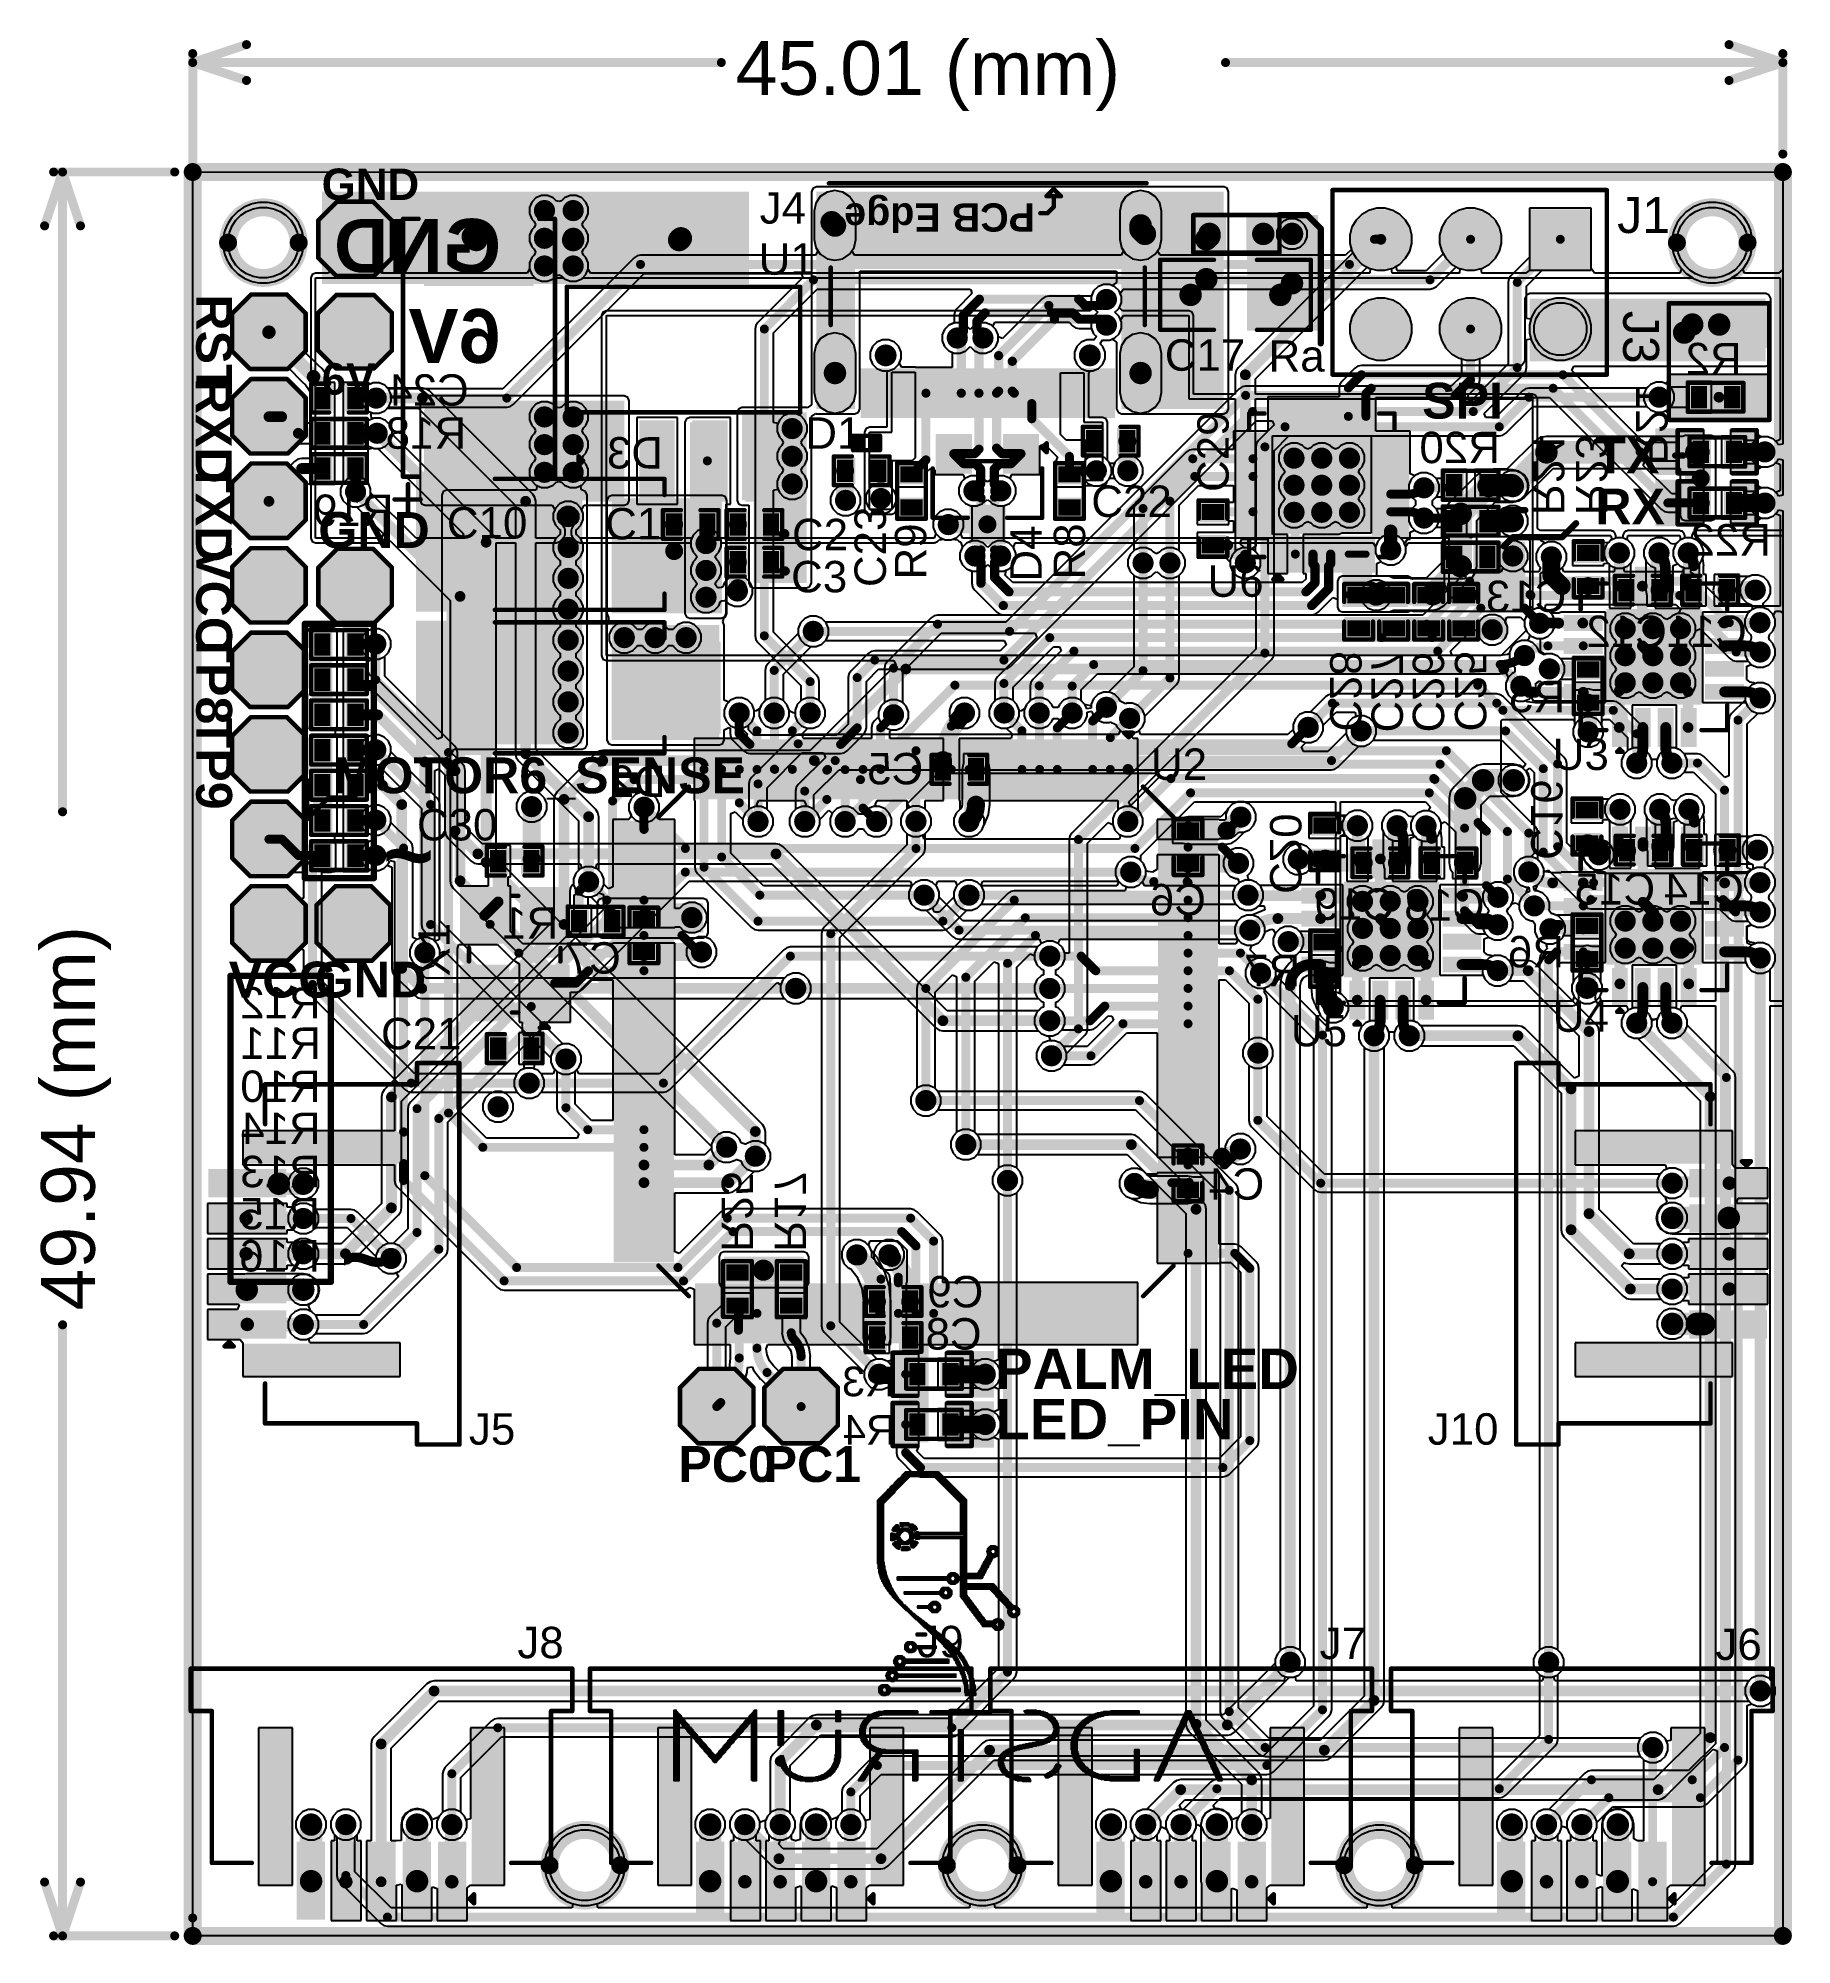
# Model space of a CAD drawing. Header units: inches. Extents: x -4.4 to 45.3, y -0.3 to 53.7.
import ezdxf

# ---------------------------------------------------------------- set-up
doc = ezdxf.new("R2010")
doc.units = ezdxf.units.IN
for name, color, linetype in [('Board Outline', 76, 'Continuous'), ('Bottom Layer', 5, 'Continuous'), ('Bottom Overlay', 54, 'Continuous'), ('Bottom Paste', 16, 'Continuous'), ('Bottom Solder', 6, 'Continuous'), ('Dimension', 6, 'Continuous'), ('Multi-Layer', 9, 'Continuous'), ('Pad Holes', 156, 'Continuous'), ('Signal_1', 16, 'Continuous'), ('Signal_2', 76, 'Continuous'), ('Top Layer', 1, 'Continuous'), ('Top Overlay', 2, 'Continuous'), ('Top Paste', 8, 'Continuous'), ('Top Solder', 216, 'Continuous'), ('Via Holes', 16, 'Continuous')]:
    doc.layers.add(name, color=color, linetype=linetype)
doc.styles.add('Arial', font='', dxfattribs={"height": 0.2})
doc.styles.add('Arial_Bold', font='', dxfattribs={"height": 0.2})
doc.styles.get('Arial').set_extended_font_data('Arial')
doc.styles.get('Arial_Bold').set_extended_font_data('Arial', bold=True)

msp = doc.modelspace()

# ---------------------------------------------------------------- texts
at = {"layer": 'Bottom Overlay', "text_generation_flag": 2}
for s, height, rotation, style, p in [('GND', 1.524, 360, 'Arial_Bold', (8.728, 47.085)), ('6V', 1.524, 360, 'Arial_Bold', (8.711, 44.532)), ('R21', 0.889, 270, 'Arial', (40.856, 41.635)), ('R24', 0.889, 270, 'Arial', (37.935, 40.217)), ('R23', 0.889, 270, 'Arial', (39.154, 40.217)), ('C28', 0.889, 270, 'Arial', (32.195, 34.096)), ('C27', 0.889, 270, 'Arial', (33.363, 34.07)), ('C26', 0.889, 270, 'Arial', (34.531, 34.07)), ('C25', 0.889, 270, 'Arial', (35.725, 34.096)), ('C16', 0.889, 270, 'Arial', (37.884, 30.461)), ('C20', 0.889, 270, 'Arial', (30.493, 29.498)), ('R25', 0.889, 270, 'Arial', (14.973, 19.364)), ('R17', 0.889, 270, 'Arial', (16.472, 19.362))]:
    msp.add_text(s, height=height, rotation=rotation, dxfattribs=dict(at, style=style)).set_placement(p)
at = {"layer": 'Bottom Overlay', "style": 'Arial', "text_generation_flag": 2}
for s, height, p in [('R2', 0.889, (43.844, 44.209)), ('C24', 0.889, (7.814, 43.32)), ('R18', 0.889, (7.74, 42.101)), ('D3', 0.889, (13.314, 41.542)), ('R20', 0.889, (36.999, 41.694)), ('R19', 0.889, (5.683, 39.916)), ('R22', 0.889, (44.67, 39.078)), ('C13', 0.889, (38.881, 37.478)), ('C12', 0.889, (41.726, 36.487)), ('C11', 0.889, (43.99, 36.487)), ('R5', 0.889, (38.845, 34.643)), ('C5', 0.889, (20.68, 32.601)), ('D2', 0.889, (13.39, 32.245)), ('C6', 0.889, (28.681, 28.893)), ('C15', 0.889, (41.395, 29.197)), ('C14', 0.889, (43.91, 29.197)), ('C19', 0.889, (34.029, 28.766)), ('C18', 0.889, (36.569, 28.74)), ('R1', 0.889, (10.346, 28.232)), ('C7', 0.889, (12.12, 27.242)), ('R6', 0.889, (38.815, 27.419)), ('R7', 0.889, (31.348, 26.886)), ('R12', 0.889, (3.625, 25.972)), ('R11', 0.889, (3.63, 24.829)), ('R10', 0.889, (3.625, 23.609)), ('R14', 0.889, (3.625, 22.416)), ('R13', 0.889, (3.625, 21.196)), ('C4', 0.889, (30.332, 20.841)), ('R15', 0.889, (3.6, 20.003)), ('R16', 0.889, (3.6, 18.809)), ('C9', 0.889, (22.381, 17.793)), ('C8', 0.889, (22.331, 16.599)), ('R3', 0.8382, (19.875, 15.278)), ('R4', 0.8382, (19.901, 13.907))]:
    msp.add_text(s, height=height, dxfattribs=at).set_placement(p)
at = {"layer": 'Bottom Overlay', "style": 'Arial_Bold'}
for p in [(5.379, 29.717), (4.185, 18.287)]:
    msp.add_text('~', height=1.778, dxfattribs=at).set_placement(p)
at = {"layer": 'Dimension', "style": 'Arial'}
msp.add_text('45.01 (mm)', height=1.524, dxfattribs=at).set_placement((15.369, 52.121))
msp.add_text('49.94 (mm)', height=1.524, rotation=90, dxfattribs=at).set_placement((-2.769, 17.706))
at = {"layer": 'Top Overlay'}
for s, height, rotation, style, p in [('GND', 0.889, 360, 'Arial_Bold', (3.651, 49.144)), ('RST', 1.016, 270, 'Arial_Bold', (0.1, 46.471)), ('J3', 1.016, 270, 'Arial', (40.488, 46.008)), ('6V', 0.889, 360, 'Arial_Bold', (3.653, 43.633)), ('RXD', 1.016, 270, 'Arial_Bold', (0.087, 44.109)), ('SPI', 1.016, 360, 'Arial_Bold', (34.798, 42.954)), ('C29', 0.889, 90, 'Arial', (29.324, 40.877)), ('TX', 1.016, 360, 'Arial_Bold', (39.7, 41.407)), ('TXD', 1.016, 270, 'Arial_Bold', (0.087, 41.721)), ('RX', 1.016, 360, 'Arial_Bold', (39.7, 39.959)), ('GND', 1.016, 360, 'Arial_Bold', (3.556, 39.292)), ('C23', 0.889, 90, 'Arial', (19.621, 38.185)), ('R9', 0.889, 90, 'Arial', (20.764, 38.401)), ('D4', 0.889, 90, 'Arial', (24.031, 38.341)), ('R8', 0.889, 90, 'Arial', (25.26, 38.401)), ('VCC', 1.016, 270, 'Arial_Bold', (0.099, 39.315)), ('TP8', 1.016, 270, 'Arial_Bold', (0.1, 36.902)), ('TP9', 1.016, 270, 'Arial_Bold', (0.1, 34.489)), ('MOTOR6_SENSE', 1.016, 360, 'Arial_Bold', (3.963, 32.347)), ('X1', 0.889, 90, 'Arial', (7.277, 27.159)), ('VCC', 1.016, 360, 'Arial_Bold', (1.02, 26.566)), ('GND', 1.016, 360, 'Arial_Bold', (3.454, 26.567)), ('PALM_LED', 1.143, 360, 'Arial_Bold', (22.708, 15.483)), ('LED_PIN', 1.143, 360, 'Arial_Bold', (22.72, 14.06)), ('PC0', 1.016, 360, 'Arial_Bold', (13.746, 12.851)), ('PC1', 1.016, 360, 'Arial_Bold', (16.159, 12.85))]:
    msp.add_text(s, height=height, rotation=rotation, dxfattribs=dict(at, style=style)).set_placement(p)
at = {"layer": 'Top Overlay', "style": 'Arial'}
for s, height, p in [('J4', 0.889, (16.049, 48.476)), ('J1', 1.016, (40.319, 48.209)), ('U1', 0.889, (16.019, 47.028)), ('C17', 0.889, (27.515, 44.31)), ('Ra', 0.889, (30.451, 44.285)), ('D1', 0.889, (17.34, 42.101)), ('C22', 0.889, (25.434, 40.17)), ('C10', 0.889, (7.195, 39.561)), ('C1', 0.889, (11.676, 39.535)), ('C2', 0.889, (16.963, 39.23)), ('C3', 0.889, (16.938, 38.037)), ('U6', 0.889, (28.723, 37.91)), ('U2', 0.889, (27.123, 32.728)), ('U3', 0.889, (38.496, 33.007)), ('C30', 0.889, (6.347, 31.012)), ('U4', 0.889, (38.496, 25.595)), ('C21', 0.889, (5.329, 25.099)), ('U5', 0.889, (31.086, 25.184)), ('J5', 0.889, (7.819, 13.907)), ('J10', 0.889, (34.957, 13.907)), ('J8', 0.889, (9.191, 7.861)), ('J9', 0.889, (20.511, 7.889)), ('J7', 0.889, (31.898, 7.836)), ('J6', 0.889, (43.1, 7.811))]:
    msp.add_text(s, height=height, dxfattribs=at).set_placement(p)

# ---------------------------------------------------------------- blocks, each defined once
blk = doc.blocks.new('SMD3225_4P_1')
at = {"layer": 'Top Layer'}
for points in [[(-1.8, 1.45), (-0.4, 1.45), (-0.4, 0.25), (-1.8, 0.25)], [(0.4, 1.45), (1.8, 1.45), (1.8, 0.25), (0.4, 0.25)], [(-1.8, -0.25), (-0.4, -0.25), (-0.4, -1.45), (-1.8, -1.45)], [(0.4, -0.25), (1.8, -0.25), (1.8, -1.45), (0.4, -1.45)]]:
    blk.add_hatch(color=1, dxfattribs=at).paths.add_polyline_path(points)
at = {"layer": 'Top Paste'}
for points in [[(-1.8, 1.45), (-0.4, 1.45), (-0.4, 0.25), (-1.8, 0.25)], [(0.4, 1.45), (1.8, 1.45), (1.8, 0.25), (0.4, 0.25)], [(-1.8, -0.25), (-0.4, -0.25), (-0.4, -1.45), (-1.8, -1.45)], [(0.4, -0.25), (1.8, -0.25), (1.8, -1.45), (0.4, -1.45)]]:
    blk.add_hatch(color=8, dxfattribs=at).paths.add_polyline_path(points)
at = {"layer": 'Top Solder'}
for points in [[(-1.902, 1.552), (-0.298, 1.552), (-0.298, 0.148), (-1.902, 0.148)], [(0.298, 1.552), (1.902, 1.552), (1.902, 0.148), (0.298, 0.148)], [(-1.902, -0.148), (-0.298, -0.148), (-0.298, -1.552), (-1.902, -1.552)], [(0.298, -0.148), (1.902, -0.148), (1.902, -1.552), (0.298, -1.552)]]:
    blk.add_hatch(color=216, dxfattribs=at).paths.add_polyline_path(points)
at = {"layer": 'Top Overlay', "const_width": 0.127}
for points in [[(-0.203, 1.295), (0.178, 1.295)], [(-1.651, 0.076), (-1.651, -0.102)], [(1.651, 0.076), (1.651, -0.102)], [(-2.083, -0.711), (-2.083, -0.965)], [(-2.083, -0.711), (-1.956, -0.838)], [(-1.956, -0.838), (-2.083, -0.965)], [(-0.203, -1.295), (0.178, -1.295)]]:
    blk.add_lwpolyline(points, dxfattribs=at)
at = {"layer": 'Top Overlay', "const_width": 0.0635}
for points in [[(-0.235, 1.295, 1), (-0.171, 1.295, 1)], [(0.146, 1.295, 1), (0.21, 1.295, 1)], [(-1.683, 0.076, 1), (-1.619, 0.076, 1)], [(1.619, 0.076, 1), (1.683, 0.076, 1)], [(-1.683, -0.102, 1), (-1.619, -0.102, 1)], [(1.619, -0.102, 1), (1.683, -0.102, 1)], [(-2.115, -0.711, 1), (-2.051, -0.711, 1)], [(-2.115, -0.711, 1), (-2.051, -0.711, 1)], [(-2.115, -0.965, 1), (-2.051, -0.965, 1)], [(-2.115, -0.965, 1), (-2.051, -0.965, 1)], [(-1.988, -0.838, 1), (-1.924, -0.838, 1)], [(-1.988, -0.838, 1), (-1.924, -0.838, 1)], [(-0.235, -1.295, 1), (-0.171, -1.295, 1)], [(0.146, -1.295, 1), (0.21, -1.295, 1)]]:
    blk.add_lwpolyline(points, format="xyb", close=True, dxfattribs=at)
blk = doc.blocks.new('C___0402_2')
at = {"layer": 'Top Layer'}
for points in [[(-0.699, -0.318), (-0.699, 0.318), (-0.241, 0.318), (-0.241, -0.318)], [(0.241, -0.318), (0.241, 0.318), (0.699, 0.318), (0.699, -0.318)]]:
    blk.add_hatch(color=1, dxfattribs=at).paths.add_polyline_path(points)
at = {"layer": 'Top Paste'}
for points in [[(-0.699, -0.318), (-0.699, 0.318), (-0.241, 0.318), (-0.241, -0.318)], [(0.241, -0.318), (0.241, 0.318), (0.699, 0.318), (0.699, -0.318)]]:
    blk.add_hatch(color=8, dxfattribs=at).paths.add_polyline_path(points)
at = {"layer": 'Top Solder'}
for points in [[(-0.758, -0.377), (-0.758, 0.377), (-0.181, 0.377), (-0.181, -0.377)], [(0.181, -0.377), (0.181, 0.377), (0.758, 0.377), (0.758, -0.377)]]:
    blk.add_hatch(color=216, dxfattribs=at).paths.add_polyline_path(points)
at = {"layer": 'Top Overlay', "const_width": 0.127}
for points in [[(-0.279, 0.406), (-0.787, 0.406)], [(-0.787, 0.406), (-0.787, -0.406)], [(0.787, 0.406), (0.279, 0.406)], [(0.787, 0.406), (0.787, -0.406)], [(-0.279, -0.406), (-0.787, -0.406)], [(0.787, -0.406), (0.279, -0.406)]]:
    blk.add_lwpolyline(points, dxfattribs=at)
at = {"layer": 'Top Overlay', "const_width": 0.0635}
for points in [[(-0.819, 0.406, 1), (-0.756, 0.406, 1)], [(-0.819, 0.406, 1), (-0.756, 0.406, 1)], [(-0.311, 0.406, 1), (-0.248, 0.406, 1)], [(0.248, 0.406, 1), (0.311, 0.406, 1)], [(0.756, 0.406, 1), (0.819, 0.406, 1)], [(0.756, 0.406, 1), (0.819, 0.406, 1)], [(-0.819, -0.406, 1), (-0.756, -0.406, 1)], [(-0.819, -0.406, 1), (-0.756, -0.406, 1)], [(-0.311, -0.406, 1), (-0.248, -0.406, 1)], [(0.248, -0.406, 1), (0.311, -0.406, 1)], [(0.756, -0.406, 1), (0.819, -0.406, 1)], [(0.756, -0.406, 1), (0.819, -0.406, 1)]]:
    blk.add_lwpolyline(points, format="xyb", close=True, dxfattribs=at)
blk = doc.blocks.new('C___0402_3')
at = {"layer": 'Top Layer'}
for points in [[(-0.699, -0.318), (-0.699, 0.318), (-0.241, 0.318), (-0.241, -0.318)], [(0.241, -0.318), (0.241, 0.318), (0.699, 0.318), (0.699, -0.318)]]:
    blk.add_hatch(color=1, dxfattribs=at).paths.add_polyline_path(points)
at = {"layer": 'Top Paste'}
for points in [[(-0.699, -0.318), (-0.699, 0.318), (-0.241, 0.318), (-0.241, -0.318)], [(0.241, -0.318), (0.241, 0.318), (0.699, 0.318), (0.699, -0.318)]]:
    blk.add_hatch(color=8, dxfattribs=at).paths.add_polyline_path(points)
at = {"layer": 'Top Solder'}
for points in [[(-0.758, -0.377), (-0.758, 0.377), (-0.181, 0.377), (-0.181, -0.377)], [(0.181, -0.377), (0.181, 0.377), (0.758, 0.377), (0.758, -0.377)]]:
    blk.add_hatch(color=216, dxfattribs=at).paths.add_polyline_path(points)
at = {"layer": 'Top Overlay', "const_width": 0.127}
for points in [[(-0.787, 0.406), (-0.279, 0.406)], [(-0.787, -0.406), (-0.787, 0.406)], [(0.279, 0.406), (0.787, 0.406)], [(0.787, -0.406), (0.787, 0.406)], [(-0.787, -0.406), (-0.279, -0.406)], [(0.279, -0.406), (0.787, -0.406)]]:
    blk.add_lwpolyline(points, dxfattribs=at)
at = {"layer": 'Top Overlay', "const_width": 0.0635}
for points in [[(-0.819, 0.406, 1), (-0.756, 0.406, 1)], [(-0.819, 0.406, 1), (-0.756, 0.406, 1)], [(-0.311, 0.406, 1), (-0.248, 0.406, 1)], [(0.248, 0.406, 1), (0.311, 0.406, 1)], [(0.756, 0.406, 1), (0.819, 0.406, 1)], [(0.756, 0.406, 1), (0.819, 0.406, 1)], [(-0.819, -0.406, 1), (-0.756, -0.406, 1)], [(-0.819, -0.406, 1), (-0.756, -0.406, 1)], [(-0.311, -0.406, 1), (-0.248, -0.406, 1)], [(0.248, -0.406, 1), (0.311, -0.406, 1)], [(0.756, -0.406, 1), (0.819, -0.406, 1)], [(0.756, -0.406, 1), (0.819, -0.406, 1)]]:
    blk.add_lwpolyline(points, format="xyb", close=True, dxfattribs=at)
blk = doc.blocks.new('S___23_4')
at = {"layer": 'Top Layer'}
for points in [[(-0.41, 1.46), (0.41, 1.46), (0.41, 0.54), (-0.41, 0.54)], [(-1.36, -0.54), (-0.54, -0.54), (-0.54, -1.46), (-1.36, -1.46)], [(0.54, -0.54), (1.36, -0.54), (1.36, -1.46), (0.54, -1.46)]]:
    blk.add_hatch(color=1, dxfattribs=at).paths.add_polyline_path(points)
at = {"layer": 'Top Paste'}
for points in [[(-0.41, 1.46), (0.41, 1.46), (0.41, 0.54), (-0.41, 0.54)], [(-1.36, -0.54), (-0.54, -0.54), (-0.54, -1.46), (-1.36, -1.46)], [(0.54, -0.54), (1.36, -0.54), (1.36, -1.46), (0.54, -1.46)]]:
    blk.add_hatch(color=8, dxfattribs=at).paths.add_polyline_path(points)
at = {"layer": 'Top Solder'}
for points in [[(-0.512, 1.562), (0.512, 1.562), (0.512, 0.438), (-0.512, 0.438)], [(-1.462, -0.438), (-0.438, -0.438), (-0.438, -1.562), (-1.462, -1.562)], [(0.438, -0.438), (1.462, -0.438), (1.462, -1.562), (0.438, -1.562)]]:
    blk.add_hatch(color=216, dxfattribs=at).paths.add_polyline_path(points)
at = {"layer": 'Top Overlay', "const_width": 0.127}
for points in [[(-1.549, 0.813), (-1.549, -0.584)], [(-0.559, 0.813), (-1.549, 0.813)], [(1.549, 0.813), (0.559, 0.813)], [(1.549, 0.813), (1.549, -0.584)], [(-1.549, -1.168), (-1.676, -1.041)], [(-1.676, -1.041), (-1.676, -1.295)], [(0.33, -0.787), (-0.33, -0.787)], [(-1.549, -1.168), (-1.676, -1.295)]]:
    blk.add_lwpolyline(points, dxfattribs=at)
at = {"layer": 'Top Overlay', "const_width": 0.0635}
for points in [[(-1.581, 0.813, 1), (-1.518, 0.813, 1)], [(-1.581, 0.813, 1), (-1.518, 0.813, 1)], [(-0.591, 0.813, 1), (-0.527, 0.813, 1)], [(0.527, 0.813, 1), (0.591, 0.813, 1)], [(1.518, 0.813, 1), (1.581, 0.813, 1)], [(1.518, 0.813, 1), (1.581, 0.813, 1)], [(-1.581, -0.584, 1), (-1.518, -0.584, 1)], [(1.518, -0.584, 1), (1.581, -0.584, 1)], [(-1.708, -1.041, 1), (-1.645, -1.041, 1)], [(-1.708, -1.041, 1), (-1.645, -1.041, 1)], [(-0.362, -0.787, 1), (-0.298, -0.787, 1)], [(0.298, -0.787, 1), (0.362, -0.787, 1)], [(-1.708, -1.295, 1), (-1.645, -1.295, 1)], [(-1.708, -1.295, 1), (-1.645, -1.295, 1)], [(-1.581, -1.168, 1), (-1.518, -1.168, 1)], [(-1.581, -1.168, 1), (-1.518, -1.168, 1)]]:
    blk.add_lwpolyline(points, format="xyb", close=True, dxfattribs=at)
blk = doc.blocks.new('C___0402_5')
at = {"layer": 'Top Layer'}
for points in [[(-0.699, -0.318), (-0.699, 0.317), (-0.241, 0.317), (-0.241, -0.318)], [(0.241, -0.318), (0.241, 0.317), (0.699, 0.317), (0.699, -0.318)]]:
    blk.add_hatch(color=1, dxfattribs=at).paths.add_polyline_path(points)
at = {"layer": 'Top Paste'}
for points in [[(-0.699, -0.318), (-0.699, 0.317), (-0.241, 0.317), (-0.241, -0.318)], [(0.241, -0.318), (0.241, 0.317), (0.699, 0.317), (0.699, -0.318)]]:
    blk.add_hatch(color=8, dxfattribs=at).paths.add_polyline_path(points)
at = {"layer": 'Top Solder'}
for points in [[(-0.758, -0.377), (-0.758, 0.377), (-0.181, 0.377), (-0.181, -0.377)], [(0.181, -0.377), (0.181, 0.377), (0.758, 0.377), (0.758, -0.377)]]:
    blk.add_hatch(color=216, dxfattribs=at).paths.add_polyline_path(points)
at = {"layer": 'Top Overlay', "const_width": 0.127}
for points in [[(-0.787, -0.406), (-0.787, 0.406)], [(-0.279, 0.406), (-0.787, 0.406)], [(0.787, 0.406), (0.279, 0.406)], [(0.787, -0.406), (0.787, 0.406)], [(-0.279, -0.406), (-0.787, -0.406)], [(0.787, -0.406), (0.279, -0.406)]]:
    blk.add_lwpolyline(points, dxfattribs=at)
at = {"layer": 'Top Overlay', "const_width": 0.0635}
for points in [[(-0.819, 0.406, 1), (-0.756, 0.406, 1)], [(-0.819, 0.406, 1), (-0.756, 0.406, 1)], [(-0.311, 0.406, 1), (-0.248, 0.406, 1)], [(0.248, 0.406, 1), (0.311, 0.406, 1)], [(0.756, 0.406, 1), (0.819, 0.406, 1)], [(0.756, 0.406, 1), (0.819, 0.406, 1)], [(-0.819, -0.406, 1), (-0.756, -0.406, 1)], [(-0.819, -0.406, 1), (-0.756, -0.406, 1)], [(-0.311, -0.406, 1), (-0.248, -0.406, 1)], [(0.248, -0.406, 1), (0.311, -0.406, 1)], [(0.756, -0.406, 1), (0.819, -0.406, 1)], [(0.756, -0.406, 1), (0.819, -0.406, 1)]]:
    blk.add_lwpolyline(points, format="xyb", close=True, dxfattribs=at)
blk = doc.blocks.new('T____P______TH_1_8___H_________0_92___6')
at = {"layer": 'Bottom Layer'}
blk.add_hatch(color=5, dxfattribs=at).paths.add_polyline_path([(0.45, 0.9), (-0.45, 0.9), (-0.9, 0.45), (-0.9, -0.45), (-0.45, -0.9), (0.45, -0.9), (0.9, -0.45), (0.9, 0.45)])
at = {"layer": 'Bottom Solder'}
blk.add_hatch(color=6, dxfattribs=at).paths.add_polyline_path([(0.501, 1.002), (-0.501, 1.002), (-1.002, 0.501), (-1.002, -0.501), (-0.501, -1.002), (0.501, -1.002), (1.002, -0.501), (1.002, 0.501)])
at = {"layer": 'Multi-Layer'}
blk.add_hatch(color=9, dxfattribs=at).paths.add_polyline_path([(0.45, 0.9), (-0.45, 0.9), (-0.9, 0.45), (-0.9, -0.45), (-0.45, -0.9), (0.45, -0.9), (0.9, -0.45), (0.9, 0.45)])
at = {"layer": 'Pad Holes'}
h = blk.add_hatch(color=7, dxfattribs=at)
edge = h.paths.add_edge_path()
edge.add_arc((0, 0), 0.46, 0, 360)
at = {"layer": 'Signal_1'}
blk.add_hatch(color=16, dxfattribs=at).paths.add_polyline_path([(0.45, 0.9), (-0.45, 0.9), (-0.9, 0.45), (-0.9, -0.45), (-0.45, -0.9), (0.45, -0.9), (0.9, -0.45), (0.9, 0.45)])
at = {"layer": 'Signal_2'}
blk.add_hatch(color=76, dxfattribs=at).paths.add_polyline_path([(0.45, 0.9), (-0.45, 0.9), (-0.9, 0.45), (-0.9, -0.45), (-0.45, -0.9), (0.45, -0.9), (0.9, -0.45), (0.9, 0.45)])
at = {"layer": 'Top Layer'}
blk.add_hatch(color=1, dxfattribs=at).paths.add_polyline_path([(0.45, 0.9), (-0.45, 0.9), (-0.9, 0.45), (-0.9, -0.45), (-0.45, -0.9), (0.45, -0.9), (0.9, -0.45), (0.9, 0.45)])
at = {"layer": 'Top Solder'}
blk.add_hatch(color=216, dxfattribs=at).paths.add_polyline_path([(0.501, 1.002), (-0.501, 1.002), (-1.002, 0.501), (-1.002, -0.501), (-0.501, -1.002), (0.501, -1.002), (1.002, -0.501), (1.002, 0.501)])
at = {"layer": 'Top Overlay', "const_width": 0.127}
for points in [[(-1.041, 0.533), (-0.508, 1.067)], [(-0.508, 1.067), (0.508, 1.067)], [(0.508, 1.067), (1.041, 0.533)], [(-1.041, -0.533), (-1.041, 0.533)], [(1.041, -0.533), (1.041, 0.533)], [(-1.041, -0.533), (-0.533, -1.041)], [(0.533, -1.041), (1.041, -0.533)], [(-0.508, -1.041), (0.533, -1.041)]]:
    blk.add_lwpolyline(points, dxfattribs=at)
at = {"layer": 'Top Overlay', "const_width": 0.0635}
for points in [[(-0.54, 1.067, 1), (-0.476, 1.067, 1)], [(-0.54, 1.067, 1), (-0.476, 1.067, 1)], [(0.476, 1.067, 1), (0.54, 1.067, 1)], [(0.476, 1.067, 1), (0.54, 1.067, 1)], [(-1.073, 0.533, 1), (-1.01, 0.533, 1)], [(-1.073, 0.533, 1), (-1.01, 0.533, 1)], [(1.01, 0.533, 1), (1.073, 0.533, 1)], [(1.01, 0.533, 1), (1.073, 0.533, 1)], [(-1.073, -0.533, 1), (-1.01, -0.533, 1)], [(-1.073, -0.533, 1), (-1.01, -0.533, 1)], [(1.01, -0.533, 1), (1.073, -0.533, 1)], [(1.01, -0.533, 1), (1.073, -0.533, 1)], [(-0.565, -1.041, 1), (-0.502, -1.041, 1)], [(-0.54, -1.041, 1), (-0.476, -1.041, 1)], [(0.502, -1.041, 1), (0.565, -1.041, 1)], [(0.502, -1.041, 1), (0.565, -1.041, 1)]]:
    blk.add_lwpolyline(points, format="xyb", close=True, dxfattribs=at)
blk = doc.blocks.new('T____P______TH_1_8___H_________0_92___7')
at = {"layer": 'Bottom Layer'}
blk.add_hatch(color=5, dxfattribs=at).paths.add_polyline_path([(0.45, 0.9), (-0.45, 0.9), (-0.9, 0.45), (-0.9, -0.45), (-0.45, -0.9), (0.45, -0.9), (0.9, -0.45), (0.9, 0.45)])
at = {"layer": 'Bottom Solder'}
blk.add_hatch(color=6, dxfattribs=at).paths.add_polyline_path([(0.501, 1.002), (-0.501, 1.002), (-1.002, 0.501), (-1.002, -0.501), (-0.501, -1.002), (0.501, -1.002), (1.002, -0.501), (1.002, 0.501)])
at = {"layer": 'Multi-Layer'}
blk.add_hatch(color=9, dxfattribs=at).paths.add_polyline_path([(0.45, 0.9), (-0.45, 0.9), (-0.9, 0.45), (-0.9, -0.45), (-0.45, -0.9), (0.45, -0.9), (0.9, -0.45), (0.9, 0.45)])
at = {"layer": 'Pad Holes'}
h = blk.add_hatch(color=7, dxfattribs=at)
edge = h.paths.add_edge_path()
edge.add_arc((0, 0), 0.46, 0, 360)
at = {"layer": 'Signal_1'}
blk.add_hatch(color=16, dxfattribs=at).paths.add_polyline_path([(0.45, 0.9), (-0.45, 0.9), (-0.9, 0.45), (-0.9, -0.45), (-0.45, -0.9), (0.45, -0.9), (0.9, -0.45), (0.9, 0.45)])
at = {"layer": 'Signal_2'}
blk.add_hatch(color=76, dxfattribs=at).paths.add_polyline_path([(0.45, 0.9), (-0.45, 0.9), (-0.9, 0.45), (-0.9, -0.45), (-0.45, -0.9), (0.45, -0.9), (0.9, -0.45), (0.9, 0.45)])
at = {"layer": 'Top Layer'}
blk.add_hatch(color=1, dxfattribs=at).paths.add_polyline_path([(0.45, 0.9), (-0.45, 0.9), (-0.9, 0.45), (-0.9, -0.45), (-0.45, -0.9), (0.45, -0.9), (0.9, -0.45), (0.9, 0.45)])
at = {"layer": 'Top Solder'}
blk.add_hatch(color=216, dxfattribs=at).paths.add_polyline_path([(0.501, 1.002), (-0.501, 1.002), (-1.002, 0.501), (-1.002, -0.501), (-0.501, -1.002), (0.501, -1.002), (1.002, -0.501), (1.002, 0.501)])
at = {"layer": 'Top Overlay', "const_width": 0.127}
for points in [[(-1.041, 0.533), (-0.508, 1.067)], [(-0.508, 1.067), (0.508, 1.067)], [(0.508, 1.067), (1.041, 0.533)], [(-1.041, -0.533), (-1.041, 0.533)], [(1.041, -0.533), (1.041, 0.533)], [(-1.041, -0.533), (-0.533, -1.041)], [(0.533, -1.041), (1.041, -0.533)], [(-0.508, -1.041), (0.533, -1.041)]]:
    blk.add_lwpolyline(points, dxfattribs=at)
at = {"layer": 'Top Overlay', "const_width": 0.0635}
for points in [[(-0.54, 1.067, 1), (-0.476, 1.067, 1)], [(-0.54, 1.067, 1), (-0.476, 1.067, 1)], [(0.476, 1.067, 1), (0.54, 1.067, 1)], [(0.476, 1.067, 1), (0.54, 1.067, 1)], [(-1.073, 0.533, 1), (-1.01, 0.533, 1)], [(-1.073, 0.533, 1), (-1.01, 0.533, 1)], [(1.01, 0.533, 1), (1.073, 0.533, 1)], [(1.01, 0.533, 1), (1.073, 0.533, 1)], [(-1.073, -0.533, 1), (-1.01, -0.533, 1)], [(-1.073, -0.533, 1), (-1.01, -0.533, 1)], [(1.01, -0.533, 1), (1.073, -0.533, 1)], [(1.01, -0.533, 1), (1.073, -0.533, 1)], [(-0.565, -1.041, 1), (-0.502, -1.041, 1)], [(-0.54, -1.041, 1), (-0.476, -1.041, 1)], [(0.502, -1.041, 1), (0.565, -1.041, 1)], [(0.502, -1.041, 1), (0.565, -1.041, 1)]]:
    blk.add_lwpolyline(points, format="xyb", close=True, dxfattribs=at)
blk = doc.blocks.new('T____P______TH_1_8___H_________0_92___8')
at = {"layer": 'Bottom Layer'}
blk.add_hatch(color=5, dxfattribs=at).paths.add_polyline_path([(0.45, 0.9), (-0.45, 0.9), (-0.9, 0.45), (-0.9, -0.45), (-0.45, -0.9), (0.45, -0.9), (0.9, -0.45), (0.9, 0.45)])
at = {"layer": 'Bottom Solder'}
blk.add_hatch(color=6, dxfattribs=at).paths.add_polyline_path([(0.501, 1.002), (-0.501, 1.002), (-1.002, 0.501), (-1.002, -0.501), (-0.501, -1.002), (0.501, -1.002), (1.002, -0.501), (1.002, 0.501)])
at = {"layer": 'Multi-Layer'}
blk.add_hatch(color=9, dxfattribs=at).paths.add_polyline_path([(0.45, 0.9), (-0.45, 0.9), (-0.9, 0.45), (-0.9, -0.45), (-0.45, -0.9), (0.45, -0.9), (0.9, -0.45), (0.9, 0.45)])
at = {"layer": 'Pad Holes'}
h = blk.add_hatch(color=7, dxfattribs=at)
edge = h.paths.add_edge_path()
edge.add_arc((0, 0), 0.46, 0, 360)
at = {"layer": 'Signal_1'}
blk.add_hatch(color=16, dxfattribs=at).paths.add_polyline_path([(0.45, 0.9), (-0.45, 0.9), (-0.9, 0.45), (-0.9, -0.45), (-0.45, -0.9), (0.45, -0.9), (0.9, -0.45), (0.9, 0.45)])
at = {"layer": 'Signal_2'}
blk.add_hatch(color=76, dxfattribs=at).paths.add_polyline_path([(0.45, 0.9), (-0.45, 0.9), (-0.9, 0.45), (-0.9, -0.45), (-0.45, -0.9), (0.45, -0.9), (0.9, -0.45), (0.9, 0.45)])
at = {"layer": 'Top Layer'}
blk.add_hatch(color=1, dxfattribs=at).paths.add_polyline_path([(0.45, 0.9), (-0.45, 0.9), (-0.9, 0.45), (-0.9, -0.45), (-0.45, -0.9), (0.45, -0.9), (0.9, -0.45), (0.9, 0.45)])
at = {"layer": 'Top Solder'}
blk.add_hatch(color=216, dxfattribs=at).paths.add_polyline_path([(0.501, 1.002), (-0.501, 1.002), (-1.002, 0.501), (-1.002, -0.501), (-0.501, -1.002), (0.501, -1.002), (1.002, -0.501), (1.002, 0.501)])
at = {"layer": 'Top Overlay', "const_width": 0.127}
for points in [[(-1.041, 0.533), (-0.508, 1.067)], [(-0.508, 1.067), (0.508, 1.067)], [(0.508, 1.067), (1.041, 0.533)], [(-1.041, -0.533), (-1.041, 0.533)], [(1.041, -0.533), (1.041, 0.533)], [(-1.041, -0.533), (-0.533, -1.041)], [(0.533, -1.041), (1.041, -0.533)], [(-0.508, -1.041), (0.533, -1.041)]]:
    blk.add_lwpolyline(points, dxfattribs=at)
at = {"layer": 'Top Overlay', "const_width": 0.0635}
for points in [[(-0.54, 1.067, 1), (-0.476, 1.067, 1)], [(-0.54, 1.067, 1), (-0.476, 1.067, 1)], [(0.476, 1.067, 1), (0.54, 1.067, 1)], [(0.476, 1.067, 1), (0.54, 1.067, 1)], [(-1.073, 0.533, 1), (-1.01, 0.533, 1)], [(-1.073, 0.533, 1), (-1.01, 0.533, 1)], [(1.01, 0.533, 1), (1.073, 0.533, 1)], [(1.01, 0.533, 1), (1.073, 0.533, 1)], [(-1.073, -0.533, 1), (-1.01, -0.533, 1)], [(-1.073, -0.533, 1), (-1.01, -0.533, 1)], [(1.01, -0.533, 1), (1.073, -0.533, 1)], [(1.01, -0.533, 1), (1.073, -0.533, 1)], [(-0.565, -1.041, 1), (-0.502, -1.041, 1)], [(-0.54, -1.041, 1), (-0.476, -1.041, 1)], [(0.502, -1.041, 1), (0.565, -1.041, 1)], [(0.502, -1.041, 1), (0.565, -1.041, 1)]]:
    blk.add_lwpolyline(points, format="xyb", close=True, dxfattribs=at)
blk = doc.blocks.new('T____P______TH_1_8___H_________0_92___9')
at = {"layer": 'Bottom Layer'}
blk.add_hatch(color=5, dxfattribs=at).paths.add_polyline_path([(0.45, 0.9), (-0.45, 0.9), (-0.9, 0.45), (-0.9, -0.45), (-0.45, -0.9), (0.45, -0.9), (0.9, -0.45), (0.9, 0.45)])
at = {"layer": 'Bottom Solder'}
blk.add_hatch(color=6, dxfattribs=at).paths.add_polyline_path([(0.501, 1.002), (-0.501, 1.002), (-1.002, 0.501), (-1.002, -0.501), (-0.501, -1.002), (0.501, -1.002), (1.002, -0.501), (1.002, 0.501)])
at = {"layer": 'Multi-Layer'}
blk.add_hatch(color=9, dxfattribs=at).paths.add_polyline_path([(0.45, 0.9), (-0.45, 0.9), (-0.9, 0.45), (-0.9, -0.45), (-0.45, -0.9), (0.45, -0.9), (0.9, -0.45), (0.9, 0.45)])
at = {"layer": 'Pad Holes'}
h = blk.add_hatch(color=7, dxfattribs=at)
edge = h.paths.add_edge_path()
edge.add_arc((0, 0), 0.46, 0, 360)
at = {"layer": 'Signal_1'}
blk.add_hatch(color=16, dxfattribs=at).paths.add_polyline_path([(0.45, 0.9), (-0.45, 0.9), (-0.9, 0.45), (-0.9, -0.45), (-0.45, -0.9), (0.45, -0.9), (0.9, -0.45), (0.9, 0.45)])
at = {"layer": 'Signal_2'}
blk.add_hatch(color=76, dxfattribs=at).paths.add_polyline_path([(0.45, 0.9), (-0.45, 0.9), (-0.9, 0.45), (-0.9, -0.45), (-0.45, -0.9), (0.45, -0.9), (0.9, -0.45), (0.9, 0.45)])
at = {"layer": 'Top Layer'}
blk.add_hatch(color=1, dxfattribs=at).paths.add_polyline_path([(0.45, 0.9), (-0.45, 0.9), (-0.9, 0.45), (-0.9, -0.45), (-0.45, -0.9), (0.45, -0.9), (0.9, -0.45), (0.9, 0.45)])
at = {"layer": 'Top Solder'}
blk.add_hatch(color=216, dxfattribs=at).paths.add_polyline_path([(0.501, 1.002), (-0.501, 1.002), (-1.002, 0.501), (-1.002, -0.501), (-0.501, -1.002), (0.501, -1.002), (1.002, -0.501), (1.002, 0.501)])
at = {"layer": 'Top Overlay', "const_width": 0.127}
for points in [[(-1.041, 0.533), (-0.508, 1.067)], [(-0.508, 1.067), (0.508, 1.067)], [(0.508, 1.067), (1.041, 0.533)], [(-1.041, -0.533), (-1.041, 0.533)], [(1.041, -0.533), (1.041, 0.533)], [(-1.041, -0.533), (-0.533, -1.041)], [(0.533, -1.041), (1.041, -0.533)], [(-0.508, -1.041), (0.533, -1.041)]]:
    blk.add_lwpolyline(points, dxfattribs=at)
at = {"layer": 'Top Overlay', "const_width": 0.0635}
for points in [[(-0.54, 1.067, 1), (-0.476, 1.067, 1)], [(-0.54, 1.067, 1), (-0.476, 1.067, 1)], [(0.476, 1.067, 1), (0.54, 1.067, 1)], [(0.476, 1.067, 1), (0.54, 1.067, 1)], [(-1.073, 0.533, 1), (-1.01, 0.533, 1)], [(-1.073, 0.533, 1), (-1.01, 0.533, 1)], [(1.01, 0.533, 1), (1.073, 0.533, 1)], [(1.01, 0.533, 1), (1.073, 0.533, 1)], [(-1.073, -0.533, 1), (-1.01, -0.533, 1)], [(-1.073, -0.533, 1), (-1.01, -0.533, 1)], [(1.01, -0.533, 1), (1.073, -0.533, 1)], [(1.01, -0.533, 1), (1.073, -0.533, 1)], [(-0.565, -1.041, 1), (-0.502, -1.041, 1)], [(-0.54, -1.041, 1), (-0.476, -1.041, 1)], [(0.502, -1.041, 1), (0.565, -1.041, 1)], [(0.502, -1.041, 1), (0.565, -1.041, 1)]]:
    blk.add_lwpolyline(points, format="xyb", close=True, dxfattribs=at)
blk = doc.blocks.new('T____P______TH_1_8___H_________0_92___10')
at = {"layer": 'Bottom Layer'}
blk.add_hatch(color=5, dxfattribs=at).paths.add_polyline_path([(0.45, 0.9), (-0.45, 0.9), (-0.9, 0.45), (-0.9, -0.45), (-0.45, -0.9), (0.45, -0.9), (0.9, -0.45), (0.9, 0.45)])
at = {"layer": 'Bottom Solder'}
blk.add_hatch(color=6, dxfattribs=at).paths.add_polyline_path([(0.501, 1.002), (-0.501, 1.002), (-1.002, 0.501), (-1.002, -0.501), (-0.501, -1.002), (0.501, -1.002), (1.002, -0.501), (1.002, 0.501)])
at = {"layer": 'Multi-Layer'}
blk.add_hatch(color=9, dxfattribs=at).paths.add_polyline_path([(0.45, 0.9), (-0.45, 0.9), (-0.9, 0.45), (-0.9, -0.45), (-0.45, -0.9), (0.45, -0.9), (0.9, -0.45), (0.9, 0.45)])
at = {"layer": 'Pad Holes'}
h = blk.add_hatch(color=7, dxfattribs=at)
edge = h.paths.add_edge_path()
edge.add_arc((0, 0), 0.46, 0, 360)
at = {"layer": 'Signal_1'}
blk.add_hatch(color=16, dxfattribs=at).paths.add_polyline_path([(0.45, 0.9), (-0.45, 0.9), (-0.9, 0.45), (-0.9, -0.45), (-0.45, -0.9), (0.45, -0.9), (0.9, -0.45), (0.9, 0.45)])
at = {"layer": 'Signal_2'}
blk.add_hatch(color=76, dxfattribs=at).paths.add_polyline_path([(0.45, 0.9), (-0.45, 0.9), (-0.9, 0.45), (-0.9, -0.45), (-0.45, -0.9), (0.45, -0.9), (0.9, -0.45), (0.9, 0.45)])
at = {"layer": 'Top Layer'}
blk.add_hatch(color=1, dxfattribs=at).paths.add_polyline_path([(0.45, 0.9), (-0.45, 0.9), (-0.9, 0.45), (-0.9, -0.45), (-0.45, -0.9), (0.45, -0.9), (0.9, -0.45), (0.9, 0.45)])
at = {"layer": 'Top Solder'}
blk.add_hatch(color=216, dxfattribs=at).paths.add_polyline_path([(0.501, 1.002), (-0.501, 1.002), (-1.002, 0.501), (-1.002, -0.501), (-0.501, -1.002), (0.501, -1.002), (1.002, -0.501), (1.002, 0.501)])
at = {"layer": 'Top Overlay', "const_width": 0.127}
for points in [[(-1.041, 0.533), (-0.508, 1.067)], [(-0.508, 1.067), (0.508, 1.067)], [(0.508, 1.067), (1.041, 0.533)], [(-1.041, -0.533), (-1.041, 0.533)], [(1.041, -0.533), (1.041, 0.533)], [(-1.041, -0.533), (-0.533, -1.041)], [(0.533, -1.041), (1.041, -0.533)], [(-0.508, -1.041), (0.533, -1.041)]]:
    blk.add_lwpolyline(points, dxfattribs=at)
at = {"layer": 'Top Overlay', "const_width": 0.0635}
for points in [[(-0.54, 1.067, 1), (-0.476, 1.067, 1)], [(-0.54, 1.067, 1), (-0.476, 1.067, 1)], [(0.476, 1.067, 1), (0.54, 1.067, 1)], [(0.476, 1.067, 1), (0.54, 1.067, 1)], [(-1.073, 0.533, 1), (-1.01, 0.533, 1)], [(-1.073, 0.533, 1), (-1.01, 0.533, 1)], [(1.01, 0.533, 1), (1.073, 0.533, 1)], [(1.01, 0.533, 1), (1.073, 0.533, 1)], [(-1.073, -0.533, 1), (-1.01, -0.533, 1)], [(-1.073, -0.533, 1), (-1.01, -0.533, 1)], [(1.01, -0.533, 1), (1.073, -0.533, 1)], [(1.01, -0.533, 1), (1.073, -0.533, 1)], [(-0.565, -1.041, 1), (-0.502, -1.041, 1)], [(-0.54, -1.041, 1), (-0.476, -1.041, 1)], [(0.502, -1.041, 1), (0.565, -1.041, 1)], [(0.502, -1.041, 1), (0.565, -1.041, 1)]]:
    blk.add_lwpolyline(points, format="xyb", close=True, dxfattribs=at)
blk = doc.blocks.new('T____P______TH_1_8___H_________0_92___11')
at = {"layer": 'Bottom Layer'}
blk.add_hatch(color=5, dxfattribs=at).paths.add_polyline_path([(0.45, 0.9), (-0.45, 0.9), (-0.9, 0.45), (-0.9, -0.45), (-0.45, -0.9), (0.45, -0.9), (0.9, -0.45), (0.9, 0.45)])
at = {"layer": 'Bottom Solder'}
blk.add_hatch(color=6, dxfattribs=at).paths.add_polyline_path([(0.501, 1.002), (-0.501, 1.002), (-1.002, 0.501), (-1.002, -0.501), (-0.501, -1.002), (0.501, -1.002), (1.002, -0.501), (1.002, 0.501)])
at = {"layer": 'Multi-Layer'}
blk.add_hatch(color=9, dxfattribs=at).paths.add_polyline_path([(0.45, 0.9), (-0.45, 0.9), (-0.9, 0.45), (-0.9, -0.45), (-0.45, -0.9), (0.45, -0.9), (0.9, -0.45), (0.9, 0.45)])
at = {"layer": 'Pad Holes'}
h = blk.add_hatch(color=7, dxfattribs=at)
edge = h.paths.add_edge_path()
edge.add_arc((0, 0), 0.46, 0, 360)
at = {"layer": 'Signal_1'}
blk.add_hatch(color=16, dxfattribs=at).paths.add_polyline_path([(0.45, 0.9), (-0.45, 0.9), (-0.9, 0.45), (-0.9, -0.45), (-0.45, -0.9), (0.45, -0.9), (0.9, -0.45), (0.9, 0.45)])
at = {"layer": 'Signal_2'}
blk.add_hatch(color=76, dxfattribs=at).paths.add_polyline_path([(0.45, 0.9), (-0.45, 0.9), (-0.9, 0.45), (-0.9, -0.45), (-0.45, -0.9), (0.45, -0.9), (0.9, -0.45), (0.9, 0.45)])
at = {"layer": 'Top Layer'}
blk.add_hatch(color=1, dxfattribs=at).paths.add_polyline_path([(0.45, 0.9), (-0.45, 0.9), (-0.9, 0.45), (-0.9, -0.45), (-0.45, -0.9), (0.45, -0.9), (0.9, -0.45), (0.9, 0.45)])
at = {"layer": 'Top Solder'}
blk.add_hatch(color=216, dxfattribs=at).paths.add_polyline_path([(0.501, 1.002), (-0.501, 1.002), (-1.002, 0.501), (-1.002, -0.501), (-0.501, -1.002), (0.501, -1.002), (1.002, -0.501), (1.002, 0.501)])
at = {"layer": 'Top Overlay', "const_width": 0.127}
for points in [[(-1.041, 0.533), (-0.508, 1.067)], [(-0.508, 1.067), (0.508, 1.067)], [(0.508, 1.067), (1.041, 0.533)], [(-1.041, -0.533), (-1.041, 0.533)], [(1.041, -0.533), (1.041, 0.533)], [(-1.041, -0.533), (-0.533, -1.041)], [(0.533, -1.041), (1.041, -0.533)], [(-0.508, -1.041), (0.533, -1.041)]]:
    blk.add_lwpolyline(points, dxfattribs=at)
at = {"layer": 'Top Overlay', "const_width": 0.0635}
for points in [[(-0.54, 1.067, 1), (-0.476, 1.067, 1)], [(-0.54, 1.067, 1), (-0.476, 1.067, 1)], [(0.476, 1.067, 1), (0.54, 1.067, 1)], [(0.476, 1.067, 1), (0.54, 1.067, 1)], [(-1.073, 0.533, 1), (-1.01, 0.533, 1)], [(-1.073, 0.533, 1), (-1.01, 0.533, 1)], [(1.01, 0.533, 1), (1.073, 0.533, 1)], [(1.01, 0.533, 1), (1.073, 0.533, 1)], [(-1.073, -0.533, 1), (-1.01, -0.533, 1)], [(-1.073, -0.533, 1), (-1.01, -0.533, 1)], [(1.01, -0.533, 1), (1.073, -0.533, 1)], [(1.01, -0.533, 1), (1.073, -0.533, 1)], [(-0.565, -1.041, 1), (-0.502, -1.041, 1)], [(-0.54, -1.041, 1), (-0.476, -1.041, 1)], [(0.502, -1.041, 1), (0.565, -1.041, 1)], [(0.502, -1.041, 1), (0.565, -1.041, 1)]]:
    blk.add_lwpolyline(points, format="xyb", close=True, dxfattribs=at)
blk = doc.blocks.new('T____P______TH_1_8___H_________0_92___12')
at = {"layer": 'Bottom Layer'}
blk.add_hatch(color=5, dxfattribs=at).paths.add_polyline_path([(0.45, 0.9), (-0.45, 0.9), (-0.9, 0.45), (-0.9, -0.45), (-0.45, -0.9), (0.45, -0.9), (0.9, -0.45), (0.9, 0.45)])
at = {"layer": 'Bottom Solder'}
blk.add_hatch(color=6, dxfattribs=at).paths.add_polyline_path([(0.501, 1.002), (-0.501, 1.002), (-1.002, 0.501), (-1.002, -0.501), (-0.501, -1.002), (0.501, -1.002), (1.002, -0.501), (1.002, 0.501)])
at = {"layer": 'Multi-Layer'}
blk.add_hatch(color=9, dxfattribs=at).paths.add_polyline_path([(0.45, 0.9), (-0.45, 0.9), (-0.9, 0.45), (-0.9, -0.45), (-0.45, -0.9), (0.45, -0.9), (0.9, -0.45), (0.9, 0.45)])
at = {"layer": 'Pad Holes'}
h = blk.add_hatch(color=7, dxfattribs=at)
edge = h.paths.add_edge_path()
edge.add_arc((0, 0), 0.46, 0, 360)
at = {"layer": 'Signal_1'}
blk.add_hatch(color=16, dxfattribs=at).paths.add_polyline_path([(0.45, 0.9), (-0.45, 0.9), (-0.9, 0.45), (-0.9, -0.45), (-0.45, -0.9), (0.45, -0.9), (0.9, -0.45), (0.9, 0.45)])
at = {"layer": 'Signal_2'}
blk.add_hatch(color=76, dxfattribs=at).paths.add_polyline_path([(0.45, 0.9), (-0.45, 0.9), (-0.9, 0.45), (-0.9, -0.45), (-0.45, -0.9), (0.45, -0.9), (0.9, -0.45), (0.9, 0.45)])
at = {"layer": 'Top Layer'}
blk.add_hatch(color=1, dxfattribs=at).paths.add_polyline_path([(0.45, 0.9), (-0.45, 0.9), (-0.9, 0.45), (-0.9, -0.45), (-0.45, -0.9), (0.45, -0.9), (0.9, -0.45), (0.9, 0.45)])
at = {"layer": 'Top Solder'}
blk.add_hatch(color=216, dxfattribs=at).paths.add_polyline_path([(0.501, 1.002), (-0.501, 1.002), (-1.002, 0.501), (-1.002, -0.501), (-0.501, -1.002), (0.501, -1.002), (1.002, -0.501), (1.002, 0.501)])
at = {"layer": 'Top Overlay', "const_width": 0.127}
for points in [[(-1.041, 0.533), (-0.508, 1.067)], [(-0.508, 1.067), (0.508, 1.067)], [(0.508, 1.067), (1.041, 0.533)], [(-1.041, -0.533), (-1.041, 0.533)], [(1.041, -0.533), (1.041, 0.533)], [(-1.041, -0.533), (-0.533, -1.041)], [(0.533, -1.041), (1.041, -0.533)], [(-0.508, -1.041), (0.533, -1.041)]]:
    blk.add_lwpolyline(points, dxfattribs=at)
at = {"layer": 'Top Overlay', "const_width": 0.0635}
for points in [[(-0.54, 1.067, 1), (-0.476, 1.067, 1)], [(-0.54, 1.067, 1), (-0.476, 1.067, 1)], [(0.476, 1.067, 1), (0.54, 1.067, 1)], [(0.476, 1.067, 1), (0.54, 1.067, 1)], [(-1.073, 0.533, 1), (-1.01, 0.533, 1)], [(-1.073, 0.533, 1), (-1.01, 0.533, 1)], [(1.01, 0.533, 1), (1.073, 0.533, 1)], [(1.01, 0.533, 1), (1.073, 0.533, 1)], [(-1.073, -0.533, 1), (-1.01, -0.533, 1)], [(-1.073, -0.533, 1), (-1.01, -0.533, 1)], [(1.01, -0.533, 1), (1.073, -0.533, 1)], [(1.01, -0.533, 1), (1.073, -0.533, 1)], [(-0.565, -1.041, 1), (-0.502, -1.041, 1)], [(-0.54, -1.041, 1), (-0.476, -1.041, 1)], [(0.502, -1.041, 1), (0.565, -1.041, 1)], [(0.502, -1.041, 1), (0.565, -1.041, 1)]]:
    blk.add_lwpolyline(points, format="xyb", close=True, dxfattribs=at)
blk = doc.blocks.new('T____P______TH_1_8___H_________0_92___13')
at = {"layer": 'Bottom Layer'}
blk.add_hatch(color=5, dxfattribs=at).paths.add_polyline_path([(0.45, 0.9), (-0.45, 0.9), (-0.9, 0.45), (-0.9, -0.45), (-0.45, -0.9), (0.45, -0.9), (0.9, -0.45), (0.9, 0.45)])
at = {"layer": 'Bottom Solder'}
blk.add_hatch(color=6, dxfattribs=at).paths.add_polyline_path([(0.501, 1.002), (-0.501, 1.002), (-1.002, 0.501), (-1.002, -0.501), (-0.501, -1.002), (0.501, -1.002), (1.002, -0.501), (1.002, 0.501)])
at = {"layer": 'Multi-Layer'}
blk.add_hatch(color=9, dxfattribs=at).paths.add_polyline_path([(0.45, 0.9), (-0.45, 0.9), (-0.9, 0.45), (-0.9, -0.45), (-0.45, -0.9), (0.45, -0.9), (0.9, -0.45), (0.9, 0.45)])
at = {"layer": 'Pad Holes'}
h = blk.add_hatch(color=7, dxfattribs=at)
edge = h.paths.add_edge_path()
edge.add_arc((0, 0), 0.46, 0, 360)
at = {"layer": 'Signal_1'}
blk.add_hatch(color=16, dxfattribs=at).paths.add_polyline_path([(0.45, 0.9), (-0.45, 0.9), (-0.9, 0.45), (-0.9, -0.45), (-0.45, -0.9), (0.45, -0.9), (0.9, -0.45), (0.9, 0.45)])
at = {"layer": 'Signal_2'}
blk.add_hatch(color=76, dxfattribs=at).paths.add_polyline_path([(0.45, 0.9), (-0.45, 0.9), (-0.9, 0.45), (-0.9, -0.45), (-0.45, -0.9), (0.45, -0.9), (0.9, -0.45), (0.9, 0.45)])
at = {"layer": 'Top Layer'}
blk.add_hatch(color=1, dxfattribs=at).paths.add_polyline_path([(0.45, 0.9), (-0.45, 0.9), (-0.9, 0.45), (-0.9, -0.45), (-0.45, -0.9), (0.45, -0.9), (0.9, -0.45), (0.9, 0.45)])
at = {"layer": 'Top Solder'}
blk.add_hatch(color=216, dxfattribs=at).paths.add_polyline_path([(0.501, 1.002), (-0.501, 1.002), (-1.002, 0.501), (-1.002, -0.501), (-0.501, -1.002), (0.501, -1.002), (1.002, -0.501), (1.002, 0.501)])
at = {"layer": 'Top Overlay', "const_width": 0.127}
for points in [[(-1.041, 0.533), (-0.508, 1.067)], [(-0.508, 1.067), (0.508, 1.067)], [(0.508, 1.067), (1.041, 0.533)], [(-1.041, -0.533), (-1.041, 0.533)], [(1.041, -0.533), (1.041, 0.533)], [(-1.041, -0.533), (-0.533, -1.041)], [(0.533, -1.041), (1.041, -0.533)], [(-0.508, -1.041), (0.533, -1.041)]]:
    blk.add_lwpolyline(points, dxfattribs=at)
at = {"layer": 'Top Overlay', "const_width": 0.0635}
for points in [[(-0.54, 1.067, 1), (-0.476, 1.067, 1)], [(-0.54, 1.067, 1), (-0.476, 1.067, 1)], [(0.476, 1.067, 1), (0.54, 1.067, 1)], [(0.476, 1.067, 1), (0.54, 1.067, 1)], [(-1.073, 0.533, 1), (-1.01, 0.533, 1)], [(-1.073, 0.533, 1), (-1.01, 0.533, 1)], [(1.01, 0.533, 1), (1.073, 0.533, 1)], [(1.01, 0.533, 1), (1.073, 0.533, 1)], [(-1.073, -0.533, 1), (-1.01, -0.533, 1)], [(-1.073, -0.533, 1), (-1.01, -0.533, 1)], [(1.01, -0.533, 1), (1.073, -0.533, 1)], [(1.01, -0.533, 1), (1.073, -0.533, 1)], [(-0.565, -1.041, 1), (-0.502, -1.041, 1)], [(-0.54, -1.041, 1), (-0.476, -1.041, 1)], [(0.502, -1.041, 1), (0.565, -1.041, 1)], [(0.502, -1.041, 1), (0.565, -1.041, 1)]]:
    blk.add_lwpolyline(points, format="xyb", close=True, dxfattribs=at)
blk = doc.blocks.new('T____P______TH_1_8___H_________0_92___14')
at = {"layer": 'Bottom Layer'}
blk.add_hatch(color=5, dxfattribs=at).paths.add_polyline_path([(0.45, 0.9), (-0.45, 0.9), (-0.9, 0.45), (-0.9, -0.45), (-0.45, -0.9), (0.45, -0.9), (0.9, -0.45), (0.9, 0.45)])
at = {"layer": 'Bottom Solder'}
blk.add_hatch(color=6, dxfattribs=at).paths.add_polyline_path([(0.501, 1.002), (-0.501, 1.002), (-1.002, 0.501), (-1.002, -0.501), (-0.501, -1.002), (0.501, -1.002), (1.002, -0.501), (1.002, 0.501)])
at = {"layer": 'Multi-Layer'}
blk.add_hatch(color=9, dxfattribs=at).paths.add_polyline_path([(0.45, 0.9), (-0.45, 0.9), (-0.9, 0.45), (-0.9, -0.45), (-0.45, -0.9), (0.45, -0.9), (0.9, -0.45), (0.9, 0.45)])
at = {"layer": 'Pad Holes'}
h = blk.add_hatch(color=7, dxfattribs=at)
edge = h.paths.add_edge_path()
edge.add_arc((0, 0), 0.46, 0, 360)
at = {"layer": 'Signal_1'}
blk.add_hatch(color=16, dxfattribs=at).paths.add_polyline_path([(0.45, 0.9), (-0.45, 0.9), (-0.9, 0.45), (-0.9, -0.45), (-0.45, -0.9), (0.45, -0.9), (0.9, -0.45), (0.9, 0.45)])
at = {"layer": 'Signal_2'}
blk.add_hatch(color=76, dxfattribs=at).paths.add_polyline_path([(0.45, 0.9), (-0.45, 0.9), (-0.9, 0.45), (-0.9, -0.45), (-0.45, -0.9), (0.45, -0.9), (0.9, -0.45), (0.9, 0.45)])
at = {"layer": 'Top Layer'}
blk.add_hatch(color=1, dxfattribs=at).paths.add_polyline_path([(0.45, 0.9), (-0.45, 0.9), (-0.9, 0.45), (-0.9, -0.45), (-0.45, -0.9), (0.45, -0.9), (0.9, -0.45), (0.9, 0.45)])
at = {"layer": 'Top Solder'}
blk.add_hatch(color=216, dxfattribs=at).paths.add_polyline_path([(0.501, 1.002), (-0.501, 1.002), (-1.002, 0.501), (-1.002, -0.501), (-0.501, -1.002), (0.501, -1.002), (1.002, -0.501), (1.002, 0.501)])
at = {"layer": 'Top Overlay', "const_width": 0.127}
for points in [[(-1.041, 0.533), (-0.508, 1.067)], [(-0.508, 1.067), (0.508, 1.067)], [(0.508, 1.067), (1.041, 0.533)], [(-1.041, -0.533), (-1.041, 0.533)], [(1.041, -0.533), (1.041, 0.533)], [(-1.041, -0.533), (-0.533, -1.041)], [(0.533, -1.041), (1.041, -0.533)], [(-0.508, -1.041), (0.533, -1.041)]]:
    blk.add_lwpolyline(points, dxfattribs=at)
at = {"layer": 'Top Overlay', "const_width": 0.0635}
for points in [[(-0.54, 1.067, 1), (-0.476, 1.067, 1)], [(-0.54, 1.067, 1), (-0.476, 1.067, 1)], [(0.476, 1.067, 1), (0.54, 1.067, 1)], [(0.476, 1.067, 1), (0.54, 1.067, 1)], [(-1.073, 0.533, 1), (-1.01, 0.533, 1)], [(-1.073, 0.533, 1), (-1.01, 0.533, 1)], [(1.01, 0.533, 1), (1.073, 0.533, 1)], [(1.01, 0.533, 1), (1.073, 0.533, 1)], [(-1.073, -0.533, 1), (-1.01, -0.533, 1)], [(-1.073, -0.533, 1), (-1.01, -0.533, 1)], [(1.01, -0.533, 1), (1.073, -0.533, 1)], [(1.01, -0.533, 1), (1.073, -0.533, 1)], [(-0.565, -1.041, 1), (-0.502, -1.041, 1)], [(-0.54, -1.041, 1), (-0.476, -1.041, 1)], [(0.502, -1.041, 1), (0.565, -1.041, 1)], [(0.502, -1.041, 1), (0.565, -1.041, 1)]]:
    blk.add_lwpolyline(points, format="xyb", close=True, dxfattribs=at)
blk = doc.blocks.new('T____P______TH_1_8___H_________0_92___15')
at = {"layer": 'Bottom Layer'}
blk.add_hatch(color=5, dxfattribs=at).paths.add_polyline_path([(0.45, 0.9), (-0.45, 0.9), (-0.9, 0.45), (-0.9, -0.45), (-0.45, -0.9), (0.45, -0.9), (0.9, -0.45), (0.9, 0.45)])
at = {"layer": 'Bottom Solder'}
blk.add_hatch(color=6, dxfattribs=at).paths.add_polyline_path([(0.501, 1.002), (-0.501, 1.002), (-1.002, 0.501), (-1.002, -0.501), (-0.501, -1.002), (0.501, -1.002), (1.002, -0.501), (1.002, 0.501)])
at = {"layer": 'Multi-Layer'}
blk.add_hatch(color=9, dxfattribs=at).paths.add_polyline_path([(0.45, 0.9), (-0.45, 0.9), (-0.9, 0.45), (-0.9, -0.45), (-0.45, -0.9), (0.45, -0.9), (0.9, -0.45), (0.9, 0.45)])
at = {"layer": 'Pad Holes'}
h = blk.add_hatch(color=7, dxfattribs=at)
edge = h.paths.add_edge_path()
edge.add_arc((0, 0), 0.46, 0, 360)
at = {"layer": 'Signal_1'}
blk.add_hatch(color=16, dxfattribs=at).paths.add_polyline_path([(0.45, 0.9), (-0.45, 0.9), (-0.9, 0.45), (-0.9, -0.45), (-0.45, -0.9), (0.45, -0.9), (0.9, -0.45), (0.9, 0.45)])
at = {"layer": 'Signal_2'}
blk.add_hatch(color=76, dxfattribs=at).paths.add_polyline_path([(0.45, 0.9), (-0.45, 0.9), (-0.9, 0.45), (-0.9, -0.45), (-0.45, -0.9), (0.45, -0.9), (0.9, -0.45), (0.9, 0.45)])
at = {"layer": 'Top Layer'}
blk.add_hatch(color=1, dxfattribs=at).paths.add_polyline_path([(0.45, 0.9), (-0.45, 0.9), (-0.9, 0.45), (-0.9, -0.45), (-0.45, -0.9), (0.45, -0.9), (0.9, -0.45), (0.9, 0.45)])
at = {"layer": 'Top Solder'}
blk.add_hatch(color=216, dxfattribs=at).paths.add_polyline_path([(0.501, 1.002), (-0.501, 1.002), (-1.002, 0.501), (-1.002, -0.501), (-0.501, -1.002), (0.501, -1.002), (1.002, -0.501), (1.002, 0.501)])
at = {"layer": 'Top Overlay', "const_width": 0.127}
for points in [[(-1.041, 0.533), (-0.508, 1.067)], [(-0.508, 1.067), (0.508, 1.067)], [(0.508, 1.067), (1.041, 0.533)], [(-1.041, -0.533), (-1.041, 0.533)], [(1.041, -0.533), (1.041, 0.533)], [(-1.041, -0.533), (-0.533, -1.041)], [(0.533, -1.041), (1.041, -0.533)], [(-0.508, -1.041), (0.533, -1.041)]]:
    blk.add_lwpolyline(points, dxfattribs=at)
at = {"layer": 'Top Overlay', "const_width": 0.0635}
for points in [[(-0.54, 1.067, 1), (-0.476, 1.067, 1)], [(-0.54, 1.067, 1), (-0.476, 1.067, 1)], [(0.476, 1.067, 1), (0.54, 1.067, 1)], [(0.476, 1.067, 1), (0.54, 1.067, 1)], [(-1.073, 0.533, 1), (-1.01, 0.533, 1)], [(-1.073, 0.533, 1), (-1.01, 0.533, 1)], [(1.01, 0.533, 1), (1.073, 0.533, 1)], [(1.01, 0.533, 1), (1.073, 0.533, 1)], [(-1.073, -0.533, 1), (-1.01, -0.533, 1)], [(-1.073, -0.533, 1), (-1.01, -0.533, 1)], [(1.01, -0.533, 1), (1.073, -0.533, 1)], [(1.01, -0.533, 1), (1.073, -0.533, 1)], [(-0.565, -1.041, 1), (-0.502, -1.041, 1)], [(-0.54, -1.041, 1), (-0.476, -1.041, 1)], [(0.502, -1.041, 1), (0.565, -1.041, 1)], [(0.502, -1.041, 1), (0.565, -1.041, 1)]]:
    blk.add_lwpolyline(points, format="xyb", close=True, dxfattribs=at)
blk = doc.blocks.new('T____P______TH_1_8___H_________0_92___16')
at = {"layer": 'Bottom Layer'}
blk.add_hatch(color=5, dxfattribs=at).paths.add_polyline_path([(0.45, 0.9), (-0.45, 0.9), (-0.9, 0.45), (-0.9, -0.45), (-0.45, -0.9), (0.45, -0.9), (0.9, -0.45), (0.9, 0.45)])
at = {"layer": 'Bottom Solder'}
blk.add_hatch(color=6, dxfattribs=at).paths.add_polyline_path([(0.501, 1.002), (-0.501, 1.002), (-1.002, 0.501), (-1.002, -0.501), (-0.501, -1.002), (0.501, -1.002), (1.002, -0.501), (1.002, 0.501)])
at = {"layer": 'Multi-Layer'}
blk.add_hatch(color=9, dxfattribs=at).paths.add_polyline_path([(0.45, 0.9), (-0.45, 0.9), (-0.9, 0.45), (-0.9, -0.45), (-0.45, -0.9), (0.45, -0.9), (0.9, -0.45), (0.9, 0.45)])
at = {"layer": 'Pad Holes'}
h = blk.add_hatch(color=7, dxfattribs=at)
edge = h.paths.add_edge_path()
edge.add_arc((0, 0), 0.46, 0, 360)
at = {"layer": 'Signal_1'}
blk.add_hatch(color=16, dxfattribs=at).paths.add_polyline_path([(0.45, 0.9), (-0.45, 0.9), (-0.9, 0.45), (-0.9, -0.45), (-0.45, -0.9), (0.45, -0.9), (0.9, -0.45), (0.9, 0.45)])
at = {"layer": 'Signal_2'}
blk.add_hatch(color=76, dxfattribs=at).paths.add_polyline_path([(0.45, 0.9), (-0.45, 0.9), (-0.9, 0.45), (-0.9, -0.45), (-0.45, -0.9), (0.45, -0.9), (0.9, -0.45), (0.9, 0.45)])
at = {"layer": 'Top Layer'}
blk.add_hatch(color=1, dxfattribs=at).paths.add_polyline_path([(0.45, 0.9), (-0.45, 0.9), (-0.9, 0.45), (-0.9, -0.45), (-0.45, -0.9), (0.45, -0.9), (0.9, -0.45), (0.9, 0.45)])
at = {"layer": 'Top Solder'}
blk.add_hatch(color=216, dxfattribs=at).paths.add_polyline_path([(0.501, 1.002), (-0.501, 1.002), (-1.002, 0.501), (-1.002, -0.501), (-0.501, -1.002), (0.501, -1.002), (1.002, -0.501), (1.002, 0.501)])
at = {"layer": 'Top Overlay', "const_width": 0.127}
for points in [[(-1.041, 0.533), (-0.508, 1.067)], [(-0.508, 1.067), (0.508, 1.067)], [(0.508, 1.067), (1.041, 0.533)], [(-1.041, -0.533), (-1.041, 0.533)], [(1.041, -0.533), (1.041, 0.533)], [(-1.041, -0.533), (-0.533, -1.041)], [(0.533, -1.041), (1.041, -0.533)], [(-0.508, -1.041), (0.533, -1.041)]]:
    blk.add_lwpolyline(points, dxfattribs=at)
at = {"layer": 'Top Overlay', "const_width": 0.0635}
for points in [[(-0.54, 1.067, 1), (-0.476, 1.067, 1)], [(-0.54, 1.067, 1), (-0.476, 1.067, 1)], [(0.476, 1.067, 1), (0.54, 1.067, 1)], [(0.476, 1.067, 1), (0.54, 1.067, 1)], [(-1.073, 0.533, 1), (-1.01, 0.533, 1)], [(-1.073, 0.533, 1), (-1.01, 0.533, 1)], [(1.01, 0.533, 1), (1.073, 0.533, 1)], [(1.01, 0.533, 1), (1.073, 0.533, 1)], [(-1.073, -0.533, 1), (-1.01, -0.533, 1)], [(-1.073, -0.533, 1), (-1.01, -0.533, 1)], [(1.01, -0.533, 1), (1.073, -0.533, 1)], [(1.01, -0.533, 1), (1.073, -0.533, 1)], [(-0.565, -1.041, 1), (-0.502, -1.041, 1)], [(-0.54, -1.041, 1), (-0.476, -1.041, 1)], [(0.502, -1.041, 1), (0.565, -1.041, 1)], [(0.502, -1.041, 1), (0.565, -1.041, 1)]]:
    blk.add_lwpolyline(points, format="xyb", close=True, dxfattribs=at)
blk = doc.blocks.new('T____P______TH_1_8___H_________0_92___17')
at = {"layer": 'Bottom Layer'}
blk.add_hatch(color=5, dxfattribs=at).paths.add_polyline_path([(0.45, 0.9), (-0.45, 0.9), (-0.9, 0.45), (-0.9, -0.45), (-0.45, -0.9), (0.45, -0.9), (0.9, -0.45), (0.9, 0.45)])
at = {"layer": 'Bottom Solder'}
blk.add_hatch(color=6, dxfattribs=at).paths.add_polyline_path([(0.501, 1.002), (-0.501, 1.002), (-1.002, 0.501), (-1.002, -0.501), (-0.501, -1.002), (0.501, -1.002), (1.002, -0.501), (1.002, 0.501)])
at = {"layer": 'Multi-Layer'}
blk.add_hatch(color=9, dxfattribs=at).paths.add_polyline_path([(0.45, 0.9), (-0.45, 0.9), (-0.9, 0.45), (-0.9, -0.45), (-0.45, -0.9), (0.45, -0.9), (0.9, -0.45), (0.9, 0.45)])
at = {"layer": 'Pad Holes'}
h = blk.add_hatch(color=7, dxfattribs=at)
edge = h.paths.add_edge_path()
edge.add_arc((0, 0), 0.46, 0, 360)
at = {"layer": 'Signal_1'}
blk.add_hatch(color=16, dxfattribs=at).paths.add_polyline_path([(0.45, 0.9), (-0.45, 0.9), (-0.9, 0.45), (-0.9, -0.45), (-0.45, -0.9), (0.45, -0.9), (0.9, -0.45), (0.9, 0.45)])
at = {"layer": 'Signal_2'}
blk.add_hatch(color=76, dxfattribs=at).paths.add_polyline_path([(0.45, 0.9), (-0.45, 0.9), (-0.9, 0.45), (-0.9, -0.45), (-0.45, -0.9), (0.45, -0.9), (0.9, -0.45), (0.9, 0.45)])
at = {"layer": 'Top Layer'}
blk.add_hatch(color=1, dxfattribs=at).paths.add_polyline_path([(0.45, 0.9), (-0.45, 0.9), (-0.9, 0.45), (-0.9, -0.45), (-0.45, -0.9), (0.45, -0.9), (0.9, -0.45), (0.9, 0.45)])
at = {"layer": 'Top Solder'}
blk.add_hatch(color=216, dxfattribs=at).paths.add_polyline_path([(0.501, 1.002), (-0.501, 1.002), (-1.002, 0.501), (-1.002, -0.501), (-0.501, -1.002), (0.501, -1.002), (1.002, -0.501), (1.002, 0.501)])
at = {"layer": 'Top Overlay', "const_width": 0.127}
for points in [[(-1.041, 0.533), (-0.508, 1.067)], [(-0.508, 1.067), (0.508, 1.067)], [(0.508, 1.067), (1.041, 0.533)], [(-1.041, -0.533), (-1.041, 0.533)], [(1.041, -0.533), (1.041, 0.533)], [(-1.041, -0.533), (-0.533, -1.041)], [(0.533, -1.041), (1.041, -0.533)], [(-0.508, -1.041), (0.533, -1.041)]]:
    blk.add_lwpolyline(points, dxfattribs=at)
at = {"layer": 'Top Overlay', "const_width": 0.0635}
for points in [[(-0.54, 1.067, 1), (-0.476, 1.067, 1)], [(-0.54, 1.067, 1), (-0.476, 1.067, 1)], [(0.476, 1.067, 1), (0.54, 1.067, 1)], [(0.476, 1.067, 1), (0.54, 1.067, 1)], [(-1.073, 0.533, 1), (-1.01, 0.533, 1)], [(-1.073, 0.533, 1), (-1.01, 0.533, 1)], [(1.01, 0.533, 1), (1.073, 0.533, 1)], [(1.01, 0.533, 1), (1.073, 0.533, 1)], [(-1.073, -0.533, 1), (-1.01, -0.533, 1)], [(-1.073, -0.533, 1), (-1.01, -0.533, 1)], [(1.01, -0.533, 1), (1.073, -0.533, 1)], [(1.01, -0.533, 1), (1.073, -0.533, 1)], [(-0.565, -1.041, 1), (-0.502, -1.041, 1)], [(-0.54, -1.041, 1), (-0.476, -1.041, 1)], [(0.502, -1.041, 1), (0.565, -1.041, 1)], [(0.502, -1.041, 1), (0.565, -1.041, 1)]]:
    blk.add_lwpolyline(points, format="xyb", close=True, dxfattribs=at)
blk = doc.blocks.new('R___0402_B_18')
at = {"layer": 'Bottom Layer'}
for points in [[(-0.241, 0.318), (-0.241, -0.318), (-0.699, -0.318), (-0.699, 0.318)], [(0.699, 0.318), (0.699, -0.318), (0.241, -0.318), (0.241, 0.318)]]:
    blk.add_hatch(color=5, dxfattribs=at).paths.add_polyline_path(points)
at = {"layer": 'Bottom Paste'}
for points in [[(-0.241, 0.318), (-0.241, -0.318), (-0.699, -0.318), (-0.699, 0.318)], [(0.699, 0.318), (0.699, -0.318), (0.241, -0.318), (0.241, 0.318)]]:
    blk.add_hatch(color=16, dxfattribs=at).paths.add_polyline_path(points)
at = {"layer": 'Bottom Solder'}
for points in [[(-0.186, 0.373), (-0.186, -0.373), (-0.754, -0.373), (-0.754, 0.373)], [(0.754, 0.373), (0.754, -0.373), (0.186, -0.373), (0.186, 0.373)]]:
    blk.add_hatch(color=6, dxfattribs=at).paths.add_polyline_path(points)
at = {"layer": 'Bottom Overlay'}
for points, const_width in [([(-0.787, -0.406), (-0.787, 0.406)], 0.127), ([(0.787, 0.406), (-0.787, 0.406)], 0.127), ([(0.813, 0.432), (-0.813, 0.432)], 0.00323), ([(0.787, -0.406), (0.787, 0.406)], 0.127), ([(0.787, -0.406), (-0.787, -0.406)], 0.127)]:
    blk.add_lwpolyline(points, dxfattribs=dict(at, const_width=const_width))
for points, const_width in [([(-0.819, 0.406, 1), (-0.756, 0.406, 1)], 0.0635), ([(-0.819, 0.406, 1), (-0.756, 0.406, 1)], 0.0635), ([(-0.814, 0.432, 1), (-0.812, 0.432, 1)], 0.00161), ([(0.756, 0.406, 1), (0.819, 0.406, 1)], 0.0635), ([(0.756, 0.406, 1), (0.819, 0.406, 1)], 0.0635), ([(0.812, 0.432, 1), (0.814, 0.432, 1)], 0.00161), ([(-0.819, -0.406, 1), (-0.756, -0.406, 1)], 0.0635), ([(-0.819, -0.406, 1), (-0.756, -0.406, 1)], 0.0635), ([(0.756, -0.406, 1), (0.819, -0.406, 1)], 0.0635), ([(0.756, -0.406, 1), (0.819, -0.406, 1)], 0.0635)]:
    blk.add_lwpolyline(points, format="xyb", close=True, dxfattribs=dict(at, const_width=const_width))
blk = doc.blocks.new('R___0402_B_19')
at = {"layer": 'Bottom Layer'}
for points in [[(-0.241, 0.318), (-0.241, -0.318), (-0.699, -0.318), (-0.699, 0.318)], [(0.699, 0.318), (0.699, -0.318), (0.241, -0.318), (0.241, 0.318)]]:
    blk.add_hatch(color=5, dxfattribs=at).paths.add_polyline_path(points)
at = {"layer": 'Bottom Paste'}
for points in [[(-0.241, 0.318), (-0.241, -0.318), (-0.699, -0.318), (-0.699, 0.318)], [(0.699, 0.318), (0.699, -0.318), (0.241, -0.318), (0.241, 0.318)]]:
    blk.add_hatch(color=16, dxfattribs=at).paths.add_polyline_path(points)
at = {"layer": 'Bottom Solder'}
for points in [[(-0.186, 0.373), (-0.186, -0.373), (-0.754, -0.373), (-0.754, 0.373)], [(0.754, 0.373), (0.754, -0.373), (0.186, -0.373), (0.186, 0.373)]]:
    blk.add_hatch(color=6, dxfattribs=at).paths.add_polyline_path(points)
at = {"layer": 'Bottom Overlay'}
for points, const_width in [([(-0.787, -0.406), (-0.787, 0.406)], 0.127), ([(0.787, 0.406), (-0.787, 0.406)], 0.127), ([(0.813, 0.432), (-0.813, 0.432)], 0.00323), ([(0.787, -0.406), (0.787, 0.406)], 0.127), ([(0.787, -0.406), (-0.787, -0.406)], 0.127)]:
    blk.add_lwpolyline(points, dxfattribs=dict(at, const_width=const_width))
for points, const_width in [([(-0.819, 0.406, 1), (-0.756, 0.406, 1)], 0.0635), ([(-0.819, 0.406, 1), (-0.756, 0.406, 1)], 0.0635), ([(-0.814, 0.432, 1), (-0.812, 0.432, 1)], 0.00161), ([(0.756, 0.406, 1), (0.819, 0.406, 1)], 0.0635), ([(0.756, 0.406, 1), (0.819, 0.406, 1)], 0.0635), ([(0.812, 0.432, 1), (0.814, 0.432, 1)], 0.00161), ([(-0.819, -0.406, 1), (-0.756, -0.406, 1)], 0.0635), ([(-0.819, -0.406, 1), (-0.756, -0.406, 1)], 0.0635), ([(0.756, -0.406, 1), (0.819, -0.406, 1)], 0.0635), ([(0.756, -0.406, 1), (0.819, -0.406, 1)], 0.0635)]:
    blk.add_lwpolyline(points, format="xyb", close=True, dxfattribs=dict(at, const_width=const_width))
blk = doc.blocks.new('C___0402_B_20')
at = {"layer": 'Bottom Layer'}
for points in [[(-0.241, 0.318), (-0.241, -0.318), (-0.699, -0.318), (-0.699, 0.318)], [(0.699, 0.318), (0.699, -0.318), (0.241, -0.318), (0.241, 0.318)]]:
    blk.add_hatch(color=5, dxfattribs=at).paths.add_polyline_path(points)
at = {"layer": 'Bottom Paste'}
for points in [[(-0.241, 0.318), (-0.241, -0.318), (-0.699, -0.318), (-0.699, 0.318)], [(0.699, 0.318), (0.699, -0.318), (0.241, -0.318), (0.241, 0.318)]]:
    blk.add_hatch(color=16, dxfattribs=at).paths.add_polyline_path(points)
at = {"layer": 'Bottom Solder'}
for points in [[(-0.181, 0.377), (-0.181, -0.377), (-0.758, -0.377), (-0.758, 0.377)], [(0.758, 0.377), (0.758, -0.377), (0.181, -0.377), (0.181, 0.377)]]:
    blk.add_hatch(color=6, dxfattribs=at).paths.add_polyline_path(points)
at = {"layer": 'Bottom Overlay', "const_width": 0.127}
for points in [[(-0.787, 0.406), (-0.787, -0.406)], [(-0.279, 0.406), (-0.787, 0.406)], [(0.787, 0.406), (0.279, 0.406)], [(0.787, 0.406), (0.787, -0.406)], [(-0.279, -0.406), (-0.787, -0.406)], [(0.787, -0.406), (0.279, -0.406)]]:
    blk.add_lwpolyline(points, dxfattribs=at)
at = {"layer": 'Bottom Overlay', "const_width": 0.0635}
for points in [[(-0.819, 0.406, 1), (-0.756, 0.406, 1)], [(-0.819, 0.406, 1), (-0.756, 0.406, 1)], [(-0.311, 0.406, 1), (-0.248, 0.406, 1)], [(0.248, 0.406, 1), (0.311, 0.406, 1)], [(0.756, 0.406, 1), (0.819, 0.406, 1)], [(0.756, 0.406, 1), (0.819, 0.406, 1)], [(-0.819, -0.406, 1), (-0.756, -0.406, 1)], [(-0.819, -0.406, 1), (-0.756, -0.406, 1)], [(-0.311, -0.406, 1), (-0.248, -0.406, 1)], [(0.248, -0.406, 1), (0.311, -0.406, 1)], [(0.756, -0.406, 1), (0.819, -0.406, 1)], [(0.756, -0.406, 1), (0.819, -0.406, 1)]]:
    blk.add_lwpolyline(points, format="xyb", close=True, dxfattribs=at)
blk = doc.blocks.new('R___0402_B_21')
at = {"layer": 'Bottom Layer'}
for points in [[(-0.241, 0.318), (-0.241, -0.318), (-0.699, -0.318), (-0.699, 0.318)], [(0.699, 0.318), (0.699, -0.318), (0.241, -0.318), (0.241, 0.318)]]:
    blk.add_hatch(color=5, dxfattribs=at).paths.add_polyline_path(points)
at = {"layer": 'Bottom Paste'}
for points in [[(-0.241, 0.318), (-0.241, -0.318), (-0.699, -0.318), (-0.699, 0.318)], [(0.699, 0.318), (0.699, -0.318), (0.241, -0.318), (0.241, 0.318)]]:
    blk.add_hatch(color=16, dxfattribs=at).paths.add_polyline_path(points)
at = {"layer": 'Bottom Solder'}
for points in [[(-0.186, 0.373), (-0.186, -0.373), (-0.754, -0.373), (-0.754, 0.373)], [(0.754, 0.373), (0.754, -0.373), (0.186, -0.373), (0.186, 0.373)]]:
    blk.add_hatch(color=6, dxfattribs=at).paths.add_polyline_path(points)
at = {"layer": 'Bottom Overlay'}
for points, const_width in [([(-0.787, 0.406), (-0.787, -0.406)], 0.127), ([(0.787, 0.406), (-0.787, 0.406)], 0.127), ([(0.813, 0.432), (-0.813, 0.432)], 0.00323), ([(0.787, 0.406), (0.787, -0.406)], 0.127), ([(0.787, -0.406), (-0.787, -0.406)], 0.127)]:
    blk.add_lwpolyline(points, dxfattribs=dict(at, const_width=const_width))
for points, const_width in [([(-0.819, 0.406, 1), (-0.756, 0.406, 1)], 0.0635), ([(-0.819, 0.406, 1), (-0.756, 0.406, 1)], 0.0635), ([(-0.814, 0.432, 1), (-0.812, 0.432, 1)], 0.00161), ([(0.756, 0.406, 1), (0.819, 0.406, 1)], 0.0635), ([(0.756, 0.406, 1), (0.819, 0.406, 1)], 0.0635), ([(0.812, 0.432, 1), (0.814, 0.432, 1)], 0.00161), ([(-0.819, -0.406, 1), (-0.756, -0.406, 1)], 0.0635), ([(-0.819, -0.406, 1), (-0.756, -0.406, 1)], 0.0635), ([(0.756, -0.406, 1), (0.819, -0.406, 1)], 0.0635), ([(0.756, -0.406, 1), (0.819, -0.406, 1)], 0.0635)]:
    blk.add_lwpolyline(points, format="xyb", close=True, dxfattribs=dict(at, const_width=const_width))
blk = doc.blocks.new('R___0402_B_22')
at = {"layer": 'Bottom Layer'}
for points in [[(-0.241, 0.318), (-0.241, -0.318), (-0.699, -0.318), (-0.699, 0.318)], [(0.699, 0.318), (0.699, -0.318), (0.241, -0.318), (0.241, 0.318)]]:
    blk.add_hatch(color=5, dxfattribs=at).paths.add_polyline_path(points)
at = {"layer": 'Bottom Paste'}
for points in [[(-0.241, 0.318), (-0.241, -0.318), (-0.699, -0.318), (-0.699, 0.318)], [(0.699, 0.318), (0.699, -0.318), (0.241, -0.318), (0.241, 0.318)]]:
    blk.add_hatch(color=16, dxfattribs=at).paths.add_polyline_path(points)
at = {"layer": 'Bottom Solder'}
for points in [[(-0.186, 0.373), (-0.186, -0.373), (-0.754, -0.373), (-0.754, 0.373)], [(0.754, 0.373), (0.754, -0.373), (0.186, -0.373), (0.186, 0.373)]]:
    blk.add_hatch(color=6, dxfattribs=at).paths.add_polyline_path(points)
at = {"layer": 'Bottom Overlay'}
for points, const_width in [([(-0.787, 0.406), (-0.787, -0.406)], 0.127), ([(0.787, 0.406), (-0.787, 0.406)], 0.127), ([(0.813, 0.432), (-0.813, 0.432)], 0.00323), ([(0.787, 0.406), (0.787, -0.406)], 0.127), ([(0.787, -0.406), (-0.787, -0.406)], 0.127)]:
    blk.add_lwpolyline(points, dxfattribs=dict(at, const_width=const_width))
for points, const_width in [([(-0.819, 0.406, 1), (-0.756, 0.406, 1)], 0.0635), ([(-0.819, 0.406, 1), (-0.756, 0.406, 1)], 0.0635), ([(-0.814, 0.432, 1), (-0.812, 0.432, 1)], 0.00161), ([(0.756, 0.406, 1), (0.819, 0.406, 1)], 0.0635), ([(0.756, 0.406, 1), (0.819, 0.406, 1)], 0.0635), ([(0.812, 0.432, 1), (0.814, 0.432, 1)], 0.00161), ([(-0.819, -0.406, 1), (-0.756, -0.406, 1)], 0.0635), ([(-0.819, -0.406, 1), (-0.756, -0.406, 1)], 0.0635), ([(0.756, -0.406, 1), (0.819, -0.406, 1)], 0.0635), ([(0.756, -0.406, 1), (0.819, -0.406, 1)], 0.0635)]:
    blk.add_lwpolyline(points, format="xyb", close=True, dxfattribs=dict(at, const_width=const_width))
blk = doc.blocks.new('R___0402_B_23')
at = {"layer": 'Bottom Layer'}
for points in [[(-0.241, 0.318), (-0.241, -0.318), (-0.699, -0.318), (-0.699, 0.318)], [(0.699, 0.318), (0.699, -0.318), (0.241, -0.318), (0.241, 0.318)]]:
    blk.add_hatch(color=5, dxfattribs=at).paths.add_polyline_path(points)
at = {"layer": 'Bottom Paste'}
for points in [[(-0.241, 0.318), (-0.241, -0.318), (-0.699, -0.318), (-0.699, 0.318)], [(0.699, 0.318), (0.699, -0.318), (0.241, -0.318), (0.241, 0.318)]]:
    blk.add_hatch(color=16, dxfattribs=at).paths.add_polyline_path(points)
at = {"layer": 'Bottom Solder'}
for points in [[(-0.186, 0.373), (-0.186, -0.373), (-0.754, -0.373), (-0.754, 0.373)], [(0.754, 0.373), (0.754, -0.373), (0.186, -0.373), (0.186, 0.373)]]:
    blk.add_hatch(color=6, dxfattribs=at).paths.add_polyline_path(points)
at = {"layer": 'Bottom Overlay'}
for points, const_width in [([(-0.787, 0.406), (-0.787, -0.406)], 0.127), ([(0.787, 0.406), (-0.787, 0.406)], 0.127), ([(0.813, 0.432), (-0.813, 0.432)], 0.00323), ([(0.787, 0.406), (0.787, -0.406)], 0.127), ([(0.787, -0.406), (-0.787, -0.406)], 0.127)]:
    blk.add_lwpolyline(points, dxfattribs=dict(at, const_width=const_width))
for points, const_width in [([(-0.819, 0.406, 1), (-0.756, 0.406, 1)], 0.0635), ([(-0.819, 0.406, 1), (-0.756, 0.406, 1)], 0.0635), ([(-0.814, 0.432, 1), (-0.812, 0.432, 1)], 0.00161), ([(0.756, 0.406, 1), (0.819, 0.406, 1)], 0.0635), ([(0.756, 0.406, 1), (0.819, 0.406, 1)], 0.0635), ([(0.812, 0.432, 1), (0.814, 0.432, 1)], 0.00161), ([(-0.819, -0.406, 1), (-0.756, -0.406, 1)], 0.0635), ([(-0.819, -0.406, 1), (-0.756, -0.406, 1)], 0.0635), ([(0.756, -0.406, 1), (0.819, -0.406, 1)], 0.0635), ([(0.756, -0.406, 1), (0.819, -0.406, 1)], 0.0635)]:
    blk.add_lwpolyline(points, format="xyb", close=True, dxfattribs=dict(at, const_width=const_width))
blk = doc.blocks.new('R___0402_B_24')
at = {"layer": 'Bottom Layer'}
for points in [[(-0.241, 0.318), (-0.241, -0.318), (-0.699, -0.318), (-0.699, 0.318)], [(0.699, 0.318), (0.699, -0.318), (0.241, -0.318), (0.241, 0.318)]]:
    blk.add_hatch(color=5, dxfattribs=at).paths.add_polyline_path(points)
at = {"layer": 'Bottom Paste'}
for points in [[(-0.241, 0.318), (-0.241, -0.318), (-0.699, -0.318), (-0.699, 0.318)], [(0.699, 0.318), (0.699, -0.318), (0.241, -0.318), (0.241, 0.318)]]:
    blk.add_hatch(color=16, dxfattribs=at).paths.add_polyline_path(points)
at = {"layer": 'Bottom Solder'}
for points in [[(-0.186, 0.373), (-0.186, -0.373), (-0.754, -0.373), (-0.754, 0.373)], [(0.754, 0.373), (0.754, -0.373), (0.186, -0.373), (0.186, 0.373)]]:
    blk.add_hatch(color=6, dxfattribs=at).paths.add_polyline_path(points)
at = {"layer": 'Bottom Overlay'}
for points, const_width in [([(-0.787, 0.406), (-0.787, -0.406)], 0.127), ([(0.787, 0.406), (-0.787, 0.406)], 0.127), ([(0.813, 0.432), (-0.813, 0.432)], 0.00323), ([(0.787, 0.406), (0.787, -0.406)], 0.127), ([(0.787, -0.406), (-0.787, -0.406)], 0.127)]:
    blk.add_lwpolyline(points, dxfattribs=dict(at, const_width=const_width))
for points, const_width in [([(-0.819, 0.406, 1), (-0.756, 0.406, 1)], 0.0635), ([(-0.819, 0.406, 1), (-0.756, 0.406, 1)], 0.0635), ([(-0.814, 0.432, 1), (-0.812, 0.432, 1)], 0.00161), ([(0.756, 0.406, 1), (0.819, 0.406, 1)], 0.0635), ([(0.756, 0.406, 1), (0.819, 0.406, 1)], 0.0635), ([(0.812, 0.432, 1), (0.814, 0.432, 1)], 0.00161), ([(-0.819, -0.406, 1), (-0.756, -0.406, 1)], 0.0635), ([(-0.819, -0.406, 1), (-0.756, -0.406, 1)], 0.0635), ([(0.756, -0.406, 1), (0.819, -0.406, 1)], 0.0635), ([(0.756, -0.406, 1), (0.819, -0.406, 1)], 0.0635)]:
    blk.add_lwpolyline(points, format="xyb", close=True, dxfattribs=dict(at, const_width=const_width))
blk = doc.blocks.new('SFW5R_1STE1LF_25')
at = {"layer": 'Top Layer'}
for points in [[(-2.3, 2.05), (-1.7, 2.05), (-1.7, 0.05), (-2.3, 0.05)], [(-1.3, 2.05), (-0.7, 2.05), (-0.7, 0.05), (-1.3, 0.05)], [(-0.3, 2.05), (0.3, 2.05), (0.3, 0.05), (-0.3, 0.05)], [(0.7, 2.05), (1.3, 2.05), (1.3, 0.05), (0.7, 0.05)], [(1.7, 2.05), (2.3, 2.05), (2.3, 0.05), (1.7, 0.05)], [(-3.35, 1.05), (-2.65, 1.05), (-2.65, -3.15), (-3.35, -3.15)], [(2.65, 1.05), (3.35, 1.05), (3.35, -3.15), (2.65, -3.15)]]:
    blk.add_hatch(color=1, dxfattribs=at).paths.add_polyline_path(points)
at = {"layer": 'Top Paste'}
for points in [[(-2.3, 2.05), (-1.7, 2.05), (-1.7, 0.05), (-2.3, 0.05)], [(-1.3, 2.05), (-0.7, 2.05), (-0.7, 0.05), (-1.3, 0.05)], [(-0.3, 2.05), (0.3, 2.05), (0.3, 0.05), (-0.3, 0.05)], [(0.7, 2.05), (1.3, 2.05), (1.3, 0.05), (0.7, 0.05)], [(1.7, 2.05), (2.3, 2.05), (2.3, 0.05), (1.7, 0.05)], [(-3.35, 1.05), (-2.65, 1.05), (-2.65, -3.15), (-3.35, -3.15)], [(2.65, 1.05), (3.35, 1.05), (3.35, -3.15), (2.65, -3.15)]]:
    blk.add_hatch(color=8, dxfattribs=at).paths.add_polyline_path(points)
at = {"layer": 'Top Solder'}
for points in [[(-2.402, 2.152), (-1.598, 2.152), (-1.598, -0.052), (-2.402, -0.052)], [(-1.402, 2.152), (-0.598, 2.152), (-0.598, -0.052), (-1.402, -0.052)], [(-0.402, 2.152), (0.402, 2.152), (0.402, -0.052), (-0.402, -0.052)], [(0.598, 2.152), (1.402, 2.152), (1.402, -0.052), (0.598, -0.052)], [(1.598, 2.152), (2.402, 2.152), (2.402, -0.052), (1.598, -0.052)], [(-3.452, 1.152), (-2.548, 1.152), (-2.548, -3.252), (-3.452, -3.252)], [(2.548, 1.152), (3.452, 1.152), (3.452, -3.252), (2.548, -3.252)]]:
    blk.add_hatch(color=216, dxfattribs=at).paths.add_polyline_path(points)
at = {"layer": 'Top Overlay', "const_width": 0.127}
for points in [[(-2.492, 1.566), (-2.619, 1.693)], [(-2.619, 1.439), (-2.619, 1.693)], [(-2.619, 1.439), (-2.492, 1.566)], [(-4.8, -3.75), (-4.8, 0.55)], [(-3.67, 0.55), (-4.8, 0.55)], [(4.8, 0.55), (3.67, 0.55)], [(4.8, -3.75), (4.8, 0.55)], [(-4.8, -3.75), (-5.4, -3.75)], [(-5.4, -4.95), (-5.4, -3.75)], [(5.4, -3.75), (4.8, -3.75)], [(5.4, -4.95), (5.4, -3.75)], [(5.4, -4.95), (-5.4, -4.95)]]:
    blk.add_lwpolyline(points, dxfattribs=at)
at = {"layer": 'Top Overlay', "const_width": 0.0635}
for points in [[(-2.651, 1.693, 1), (-2.587, 1.693, 1)], [(-2.651, 1.693, 1), (-2.587, 1.693, 1)], [(-2.524, 1.566, 1), (-2.46, 1.566, 1)], [(-2.524, 1.566, 1), (-2.46, 1.566, 1)], [(-2.651, 1.439, 1), (-2.587, 1.439, 1)], [(-2.651, 1.439, 1), (-2.587, 1.439, 1)], [(-4.832, 0.55, 1), (-4.768, 0.55, 1)], [(-4.832, 0.55, 1), (-4.768, 0.55, 1)], [(-3.702, 0.55, 1), (-3.638, 0.55, 1)], [(3.638, 0.55, 1), (3.702, 0.55, 1)], [(4.768, 0.55, 1), (4.832, 0.55, 1)], [(4.768, 0.55, 1), (4.832, 0.55, 1)], [(-5.432, -3.75, 1), (-5.368, -3.75, 1)], [(-5.432, -3.75, 1), (-5.368, -3.75, 1)], [(-4.832, -3.75, 1), (-4.768, -3.75, 1)], [(-4.832, -3.75, 1), (-4.768, -3.75, 1)], [(4.768, -3.75, 1), (4.832, -3.75, 1)], [(4.768, -3.75, 1), (4.832, -3.75, 1)], [(5.368, -3.75, 1), (5.432, -3.75, 1)], [(5.368, -3.75, 1), (5.432, -3.75, 1)], [(-5.432, -4.95, 1), (-5.368, -4.95, 1)], [(-5.432, -4.95, 1), (-5.368, -4.95, 1)], [(5.368, -4.95, 1), (5.432, -4.95, 1)], [(5.368, -4.95, 1), (5.432, -4.95, 1)]]:
    blk.add_lwpolyline(points, format="xyb", close=True, dxfattribs=at)
blk = doc.blocks.new('SFW5R_1STE1LF_26')
at = {"layer": 'Top Layer'}
for points in [[(-2.3, 2.05), (-1.7, 2.05), (-1.7, 0.05), (-2.3, 0.05)], [(-1.3, 2.05), (-0.7, 2.05), (-0.7, 0.05), (-1.3, 0.05)], [(-0.3, 2.05), (0.3, 2.05), (0.3, 0.05), (-0.3, 0.05)], [(0.7, 2.05), (1.3, 2.05), (1.3, 0.05), (0.7, 0.05)], [(1.7, 2.05), (2.3, 2.05), (2.3, 0.05), (1.7, 0.05)], [(-3.35, 1.05), (-2.65, 1.05), (-2.65, -3.15), (-3.35, -3.15)], [(2.65, 1.05), (3.35, 1.05), (3.35, -3.15), (2.65, -3.15)]]:
    blk.add_hatch(color=1, dxfattribs=at).paths.add_polyline_path(points)
at = {"layer": 'Top Paste'}
for points in [[(-2.3, 2.05), (-1.7, 2.05), (-1.7, 0.05), (-2.3, 0.05)], [(-1.3, 2.05), (-0.7, 2.05), (-0.7, 0.05), (-1.3, 0.05)], [(-0.3, 2.05), (0.3, 2.05), (0.3, 0.05), (-0.3, 0.05)], [(0.7, 2.05), (1.3, 2.05), (1.3, 0.05), (0.7, 0.05)], [(1.7, 2.05), (2.3, 2.05), (2.3, 0.05), (1.7, 0.05)], [(-3.35, 1.05), (-2.65, 1.05), (-2.65, -3.15), (-3.35, -3.15)], [(2.65, 1.05), (3.35, 1.05), (3.35, -3.15), (2.65, -3.15)]]:
    blk.add_hatch(color=8, dxfattribs=at).paths.add_polyline_path(points)
at = {"layer": 'Top Solder'}
for points in [[(-2.402, 2.152), (-1.598, 2.152), (-1.598, -0.052), (-2.402, -0.052)], [(-1.402, 2.152), (-0.598, 2.152), (-0.598, -0.052), (-1.402, -0.052)], [(-0.402, 2.152), (0.402, 2.152), (0.402, -0.052), (-0.402, -0.052)], [(0.598, 2.152), (1.402, 2.152), (1.402, -0.052), (0.598, -0.052)], [(1.598, 2.152), (2.402, 2.152), (2.402, -0.052), (1.598, -0.052)], [(-3.452, 1.152), (-2.548, 1.152), (-2.548, -3.252), (-3.452, -3.252)], [(2.548, 1.152), (3.452, 1.152), (3.452, -3.252), (2.548, -3.252)]]:
    blk.add_hatch(color=216, dxfattribs=at).paths.add_polyline_path(points)
at = {"layer": 'Top Overlay', "const_width": 0.127}
for points in [[(-2.619, 1.693), (-2.619, 1.439)], [(-2.492, 1.566), (-2.619, 1.693)], [(-2.492, 1.566), (-2.619, 1.439)], [(-3.67, 0.55), (-4.8, 0.55)], [(-4.8, 0.55), (-4.8, -3.75)], [(4.8, 0.55), (3.67, 0.55)], [(4.8, 0.55), (4.8, -3.75)], [(-5.4, -3.75), (-5.4, -4.95)], [(-4.8, -3.75), (-5.4, -3.75)], [(5.4, -3.75), (4.8, -3.75)], [(5.4, -3.75), (5.4, -4.95)], [(5.4, -4.95), (-5.4, -4.95)]]:
    blk.add_lwpolyline(points, dxfattribs=at)
at = {"layer": 'Top Overlay', "const_width": 0.0635}
for points in [[(-2.651, 1.693, 1), (-2.587, 1.693, 1)], [(-2.651, 1.693, 1), (-2.587, 1.693, 1)], [(-2.524, 1.566, 1), (-2.46, 1.566, 1)], [(-2.524, 1.566, 1), (-2.46, 1.566, 1)], [(-2.651, 1.439, 1), (-2.587, 1.439, 1)], [(-2.651, 1.439, 1), (-2.587, 1.439, 1)], [(-4.832, 0.55, 1), (-4.768, 0.55, 1)], [(-4.832, 0.55, 1), (-4.768, 0.55, 1)], [(-3.702, 0.55, 1), (-3.638, 0.55, 1)], [(3.638, 0.55, 1), (3.702, 0.55, 1)], [(4.768, 0.55, 1), (4.832, 0.55, 1)], [(4.768, 0.55, 1), (4.832, 0.55, 1)], [(-5.432, -3.75, 1), (-5.368, -3.75, 1)], [(-5.432, -3.75, 1), (-5.368, -3.75, 1)], [(-4.832, -3.75, 1), (-4.768, -3.75, 1)], [(-4.832, -3.75, 1), (-4.768, -3.75, 1)], [(4.768, -3.75, 1), (4.832, -3.75, 1)], [(4.768, -3.75, 1), (4.832, -3.75, 1)], [(5.368, -3.75, 1), (5.432, -3.75, 1)], [(5.368, -3.75, 1), (5.432, -3.75, 1)], [(-5.432, -4.95, 1), (-5.368, -4.95, 1)], [(-5.432, -4.95, 1), (-5.368, -4.95, 1)], [(5.368, -4.95, 1), (5.432, -4.95, 1)], [(5.368, -4.95, 1), (5.432, -4.95, 1)]]:
    blk.add_lwpolyline(points, format="xyb", close=True, dxfattribs=at)
blk = doc.blocks.new('SFW5R_1STE1LF_27')
at = {"layer": 'Top Layer'}
for points in [[(-2.3, 2.05), (-1.7, 2.05), (-1.7, 0.05), (-2.3, 0.05)], [(-1.3, 2.05), (-0.7, 2.05), (-0.7, 0.05), (-1.3, 0.05)], [(-0.3, 2.05), (0.3, 2.05), (0.3, 0.05), (-0.3, 0.05)], [(0.7, 2.05), (1.3, 2.05), (1.3, 0.05), (0.7, 0.05)], [(1.7, 2.05), (2.3, 2.05), (2.3, 0.05), (1.7, 0.05)], [(-3.35, 1.05), (-2.65, 1.05), (-2.65, -3.15), (-3.35, -3.15)], [(2.65, 1.05), (3.35, 1.05), (3.35, -3.15), (2.65, -3.15)]]:
    blk.add_hatch(color=1, dxfattribs=at).paths.add_polyline_path(points)
at = {"layer": 'Top Paste'}
for points in [[(-2.3, 2.05), (-1.7, 2.05), (-1.7, 0.05), (-2.3, 0.05)], [(-1.3, 2.05), (-0.7, 2.05), (-0.7, 0.05), (-1.3, 0.05)], [(-0.3, 2.05), (0.3, 2.05), (0.3, 0.05), (-0.3, 0.05)], [(0.7, 2.05), (1.3, 2.05), (1.3, 0.05), (0.7, 0.05)], [(1.7, 2.05), (2.3, 2.05), (2.3, 0.05), (1.7, 0.05)], [(-3.35, 1.05), (-2.65, 1.05), (-2.65, -3.15), (-3.35, -3.15)], [(2.65, 1.05), (3.35, 1.05), (3.35, -3.15), (2.65, -3.15)]]:
    blk.add_hatch(color=8, dxfattribs=at).paths.add_polyline_path(points)
at = {"layer": 'Top Solder'}
for points in [[(-2.402, 2.152), (-1.598, 2.152), (-1.598, -0.052), (-2.402, -0.052)], [(-1.402, 2.152), (-0.598, 2.152), (-0.598, -0.052), (-1.402, -0.052)], [(-0.402, 2.152), (0.402, 2.152), (0.402, -0.052), (-0.402, -0.052)], [(0.598, 2.152), (1.402, 2.152), (1.402, -0.052), (0.598, -0.052)], [(1.598, 2.152), (2.402, 2.152), (2.402, -0.052), (1.598, -0.052)], [(-3.452, 1.152), (-2.548, 1.152), (-2.548, -3.252), (-3.452, -3.252)], [(2.548, 1.152), (3.452, 1.152), (3.452, -3.252), (2.548, -3.252)]]:
    blk.add_hatch(color=216, dxfattribs=at).paths.add_polyline_path(points)
at = {"layer": 'Top Overlay', "const_width": 0.127}
for points in [[(-2.492, 1.566), (-2.619, 1.693)], [(-2.619, 1.693), (-2.619, 1.439)], [(-2.492, 1.566), (-2.619, 1.439)], [(-4.8, 0.55), (-4.8, -3.75)], [(-3.67, 0.55), (-4.8, 0.55)], [(4.8, 0.55), (3.67, 0.55)], [(4.8, 0.55), (4.8, -3.75)], [(-4.8, -3.75), (-5.4, -3.75)], [(-5.4, -3.75), (-5.4, -4.95)], [(5.4, -3.75), (4.8, -3.75)], [(5.4, -3.75), (5.4, -4.95)], [(5.4, -4.95), (-5.4, -4.95)]]:
    blk.add_lwpolyline(points, dxfattribs=at)
at = {"layer": 'Top Overlay', "const_width": 0.0635}
for points in [[(-2.651, 1.693, 1), (-2.587, 1.693, 1)], [(-2.651, 1.693, 1), (-2.587, 1.693, 1)], [(-2.524, 1.566, 1), (-2.46, 1.566, 1)], [(-2.524, 1.566, 1), (-2.46, 1.566, 1)], [(-2.651, 1.439, 1), (-2.587, 1.439, 1)], [(-2.651, 1.439, 1), (-2.587, 1.439, 1)], [(-4.832, 0.55, 1), (-4.768, 0.55, 1)], [(-4.832, 0.55, 1), (-4.768, 0.55, 1)], [(-3.702, 0.55, 1), (-3.638, 0.55, 1)], [(3.638, 0.55, 1), (3.702, 0.55, 1)], [(4.768, 0.55, 1), (4.832, 0.55, 1)], [(4.768, 0.55, 1), (4.832, 0.55, 1)], [(-5.432, -3.75, 1), (-5.368, -3.75, 1)], [(-5.432, -3.75, 1), (-5.368, -3.75, 1)], [(-4.832, -3.75, 1), (-4.768, -3.75, 1)], [(-4.832, -3.75, 1), (-4.768, -3.75, 1)], [(4.768, -3.75, 1), (4.832, -3.75, 1)], [(4.768, -3.75, 1), (4.832, -3.75, 1)], [(5.368, -3.75, 1), (5.432, -3.75, 1)], [(5.368, -3.75, 1), (5.432, -3.75, 1)], [(-5.432, -4.95, 1), (-5.368, -4.95, 1)], [(-5.432, -4.95, 1), (-5.368, -4.95, 1)], [(5.368, -4.95, 1), (5.432, -4.95, 1)], [(5.368, -4.95, 1), (5.432, -4.95, 1)]]:
    blk.add_lwpolyline(points, format="xyb", close=True, dxfattribs=at)
blk = doc.blocks.new('SFW5R_1STE1LF_28')
at = {"layer": 'Top Layer'}
for points in [[(-2.3, 2.05), (-1.7, 2.05), (-1.7, 0.05), (-2.3, 0.05)], [(-1.3, 2.05), (-0.7, 2.05), (-0.7, 0.05), (-1.3, 0.05)], [(-0.3, 2.05), (0.3, 2.05), (0.3, 0.05), (-0.3, 0.05)], [(0.7, 2.05), (1.3, 2.05), (1.3, 0.05), (0.7, 0.05)], [(1.7, 2.05), (2.3, 2.05), (2.3, 0.05), (1.7, 0.05)], [(-3.35, 1.05), (-2.65, 1.05), (-2.65, -3.15), (-3.35, -3.15)], [(2.65, 1.05), (3.35, 1.05), (3.35, -3.15), (2.65, -3.15)]]:
    blk.add_hatch(color=1, dxfattribs=at).paths.add_polyline_path(points)
at = {"layer": 'Top Paste'}
for points in [[(-2.3, 2.05), (-1.7, 2.05), (-1.7, 0.05), (-2.3, 0.05)], [(-1.3, 2.05), (-0.7, 2.05), (-0.7, 0.05), (-1.3, 0.05)], [(-0.3, 2.05), (0.3, 2.05), (0.3, 0.05), (-0.3, 0.05)], [(0.7, 2.05), (1.3, 2.05), (1.3, 0.05), (0.7, 0.05)], [(1.7, 2.05), (2.3, 2.05), (2.3, 0.05), (1.7, 0.05)], [(-3.35, 1.05), (-2.65, 1.05), (-2.65, -3.15), (-3.35, -3.15)], [(2.65, 1.05), (3.35, 1.05), (3.35, -3.15), (2.65, -3.15)]]:
    blk.add_hatch(color=8, dxfattribs=at).paths.add_polyline_path(points)
at = {"layer": 'Top Solder'}
for points in [[(-2.402, 2.152), (-1.598, 2.152), (-1.598, -0.052), (-2.402, -0.052)], [(-1.402, 2.152), (-0.598, 2.152), (-0.598, -0.052), (-1.402, -0.052)], [(-0.402, 2.152), (0.402, 2.152), (0.402, -0.052), (-0.402, -0.052)], [(0.598, 2.152), (1.402, 2.152), (1.402, -0.052), (0.598, -0.052)], [(1.598, 2.152), (2.402, 2.152), (2.402, -0.052), (1.598, -0.052)], [(-3.452, 1.152), (-2.548, 1.152), (-2.548, -3.252), (-3.452, -3.252)], [(2.548, 1.152), (3.452, 1.152), (3.452, -3.252), (2.548, -3.252)]]:
    blk.add_hatch(color=216, dxfattribs=at).paths.add_polyline_path(points)
at = {"layer": 'Top Overlay', "const_width": 0.127}
for points in [[(-2.619, 1.693), (-2.619, 1.439)], [(-2.492, 1.566), (-2.619, 1.693)], [(-2.492, 1.566), (-2.619, 1.439)], [(-3.67, 0.55), (-4.8, 0.55)], [(-4.8, 0.55), (-4.8, -3.75)], [(4.8, 0.55), (3.67, 0.55)], [(4.8, 0.55), (4.8, -3.75)], [(-5.4, -3.75), (-5.4, -4.95)], [(-4.8, -3.75), (-5.4, -3.75)], [(5.4, -3.75), (4.8, -3.75)], [(5.4, -3.75), (5.4, -4.95)], [(5.4, -4.95), (-5.4, -4.95)]]:
    blk.add_lwpolyline(points, dxfattribs=at)
at = {"layer": 'Top Overlay', "const_width": 0.0635}
for points in [[(-2.651, 1.693, 1), (-2.587, 1.693, 1)], [(-2.651, 1.693, 1), (-2.587, 1.693, 1)], [(-2.524, 1.566, 1), (-2.46, 1.566, 1)], [(-2.524, 1.566, 1), (-2.46, 1.566, 1)], [(-2.651, 1.439, 1), (-2.587, 1.439, 1)], [(-2.651, 1.439, 1), (-2.587, 1.439, 1)], [(-4.832, 0.55, 1), (-4.768, 0.55, 1)], [(-4.832, 0.55, 1), (-4.768, 0.55, 1)], [(-3.702, 0.55, 1), (-3.638, 0.55, 1)], [(3.638, 0.55, 1), (3.702, 0.55, 1)], [(4.768, 0.55, 1), (4.832, 0.55, 1)], [(4.768, 0.55, 1), (4.832, 0.55, 1)], [(-5.432, -3.75, 1), (-5.368, -3.75, 1)], [(-5.432, -3.75, 1), (-5.368, -3.75, 1)], [(-4.832, -3.75, 1), (-4.768, -3.75, 1)], [(-4.832, -3.75, 1), (-4.768, -3.75, 1)], [(4.768, -3.75, 1), (4.832, -3.75, 1)], [(4.768, -3.75, 1), (4.832, -3.75, 1)], [(5.368, -3.75, 1), (5.432, -3.75, 1)], [(5.368, -3.75, 1), (5.432, -3.75, 1)], [(-5.432, -4.95, 1), (-5.368, -4.95, 1)], [(-5.432, -4.95, 1), (-5.368, -4.95, 1)], [(5.368, -4.95, 1), (5.432, -4.95, 1)], [(5.368, -4.95, 1), (5.432, -4.95, 1)]]:
    blk.add_lwpolyline(points, format="xyb", close=True, dxfattribs=at)
blk = doc.blocks.new('SFW5R_1STE1LF_29')
at = {"layer": 'Top Layer'}
for points in [[(-2.3, 2.05), (-1.7, 2.05), (-1.7, 0.05), (-2.3, 0.05)], [(-1.3, 2.05), (-0.7, 2.05), (-0.7, 0.05), (-1.3, 0.05)], [(-0.3, 2.05), (0.3, 2.05), (0.3, 0.05), (-0.3, 0.05)], [(0.7, 2.05), (1.3, 2.05), (1.3, 0.05), (0.7, 0.05)], [(1.7, 2.05), (2.3, 2.05), (2.3, 0.05), (1.7, 0.05)], [(-3.35, 1.05), (-2.65, 1.05), (-2.65, -3.15), (-3.35, -3.15)], [(2.65, 1.05), (3.35, 1.05), (3.35, -3.15), (2.65, -3.15)]]:
    blk.add_hatch(color=1, dxfattribs=at).paths.add_polyline_path(points)
at = {"layer": 'Top Paste'}
for points in [[(-2.3, 2.05), (-1.7, 2.05), (-1.7, 0.05), (-2.3, 0.05)], [(-1.3, 2.05), (-0.7, 2.05), (-0.7, 0.05), (-1.3, 0.05)], [(-0.3, 2.05), (0.3, 2.05), (0.3, 0.05), (-0.3, 0.05)], [(0.7, 2.05), (1.3, 2.05), (1.3, 0.05), (0.7, 0.05)], [(1.7, 2.05), (2.3, 2.05), (2.3, 0.05), (1.7, 0.05)], [(-3.35, 1.05), (-2.65, 1.05), (-2.65, -3.15), (-3.35, -3.15)], [(2.65, 1.05), (3.35, 1.05), (3.35, -3.15), (2.65, -3.15)]]:
    blk.add_hatch(color=8, dxfattribs=at).paths.add_polyline_path(points)
at = {"layer": 'Top Solder'}
for points in [[(-2.402, 2.152), (-1.598, 2.152), (-1.598, -0.052), (-2.402, -0.052)], [(-1.402, 2.152), (-0.598, 2.152), (-0.598, -0.052), (-1.402, -0.052)], [(-0.402, 2.152), (0.402, 2.152), (0.402, -0.052), (-0.402, -0.052)], [(0.598, 2.152), (1.402, 2.152), (1.402, -0.052), (0.598, -0.052)], [(1.598, 2.152), (2.402, 2.152), (2.402, -0.052), (1.598, -0.052)], [(-3.452, 1.152), (-2.548, 1.152), (-2.548, -3.252), (-3.452, -3.252)], [(2.548, 1.152), (3.452, 1.152), (3.452, -3.252), (2.548, -3.252)]]:
    blk.add_hatch(color=216, dxfattribs=at).paths.add_polyline_path(points)
at = {"layer": 'Top Overlay', "const_width": 0.127}
for points in [[(-2.492, 1.566), (-2.619, 1.693)], [(-2.619, 1.693), (-2.619, 1.439)], [(-2.492, 1.566), (-2.619, 1.439)], [(-4.8, 0.55), (-4.8, -3.75)], [(-3.67, 0.55), (-4.8, 0.55)], [(4.8, 0.55), (3.67, 0.55)], [(4.8, 0.55), (4.8, -3.75)], [(-4.8, -3.75), (-5.4, -3.75)], [(-5.4, -3.75), (-5.4, -4.95)], [(5.4, -3.75), (4.8, -3.75)], [(5.4, -3.75), (5.4, -4.95)], [(5.4, -4.95), (-5.4, -4.95)]]:
    blk.add_lwpolyline(points, dxfattribs=at)
at = {"layer": 'Top Overlay', "const_width": 0.0635}
for points in [[(-2.651, 1.693, 1), (-2.587, 1.693, 1)], [(-2.651, 1.693, 1), (-2.587, 1.693, 1)], [(-2.524, 1.566, 1), (-2.46, 1.566, 1)], [(-2.524, 1.566, 1), (-2.46, 1.566, 1)], [(-2.651, 1.439, 1), (-2.587, 1.439, 1)], [(-2.651, 1.439, 1), (-2.587, 1.439, 1)], [(-4.832, 0.55, 1), (-4.768, 0.55, 1)], [(-4.832, 0.55, 1), (-4.768, 0.55, 1)], [(-3.702, 0.55, 1), (-3.638, 0.55, 1)], [(3.638, 0.55, 1), (3.702, 0.55, 1)], [(4.768, 0.55, 1), (4.832, 0.55, 1)], [(4.768, 0.55, 1), (4.832, 0.55, 1)], [(-5.432, -3.75, 1), (-5.368, -3.75, 1)], [(-5.432, -3.75, 1), (-5.368, -3.75, 1)], [(-4.832, -3.75, 1), (-4.768, -3.75, 1)], [(-4.832, -3.75, 1), (-4.768, -3.75, 1)], [(4.768, -3.75, 1), (4.832, -3.75, 1)], [(4.768, -3.75, 1), (4.832, -3.75, 1)], [(5.368, -3.75, 1), (5.432, -3.75, 1)], [(5.368, -3.75, 1), (5.432, -3.75, 1)], [(-5.432, -4.95, 1), (-5.368, -4.95, 1)], [(-5.432, -4.95, 1), (-5.368, -4.95, 1)], [(5.368, -4.95, 1), (5.432, -4.95, 1)], [(5.368, -4.95, 1), (5.432, -4.95, 1)]]:
    blk.add_lwpolyline(points, format="xyb", close=True, dxfattribs=at)
blk = doc.blocks.new('SFW5R_1STE1LF_30')
at = {"layer": 'Top Layer'}
for points in [[(-2.3, 2.05), (-1.7, 2.05), (-1.7, 0.05), (-2.3, 0.05)], [(-1.3, 2.05), (-0.7, 2.05), (-0.7, 0.05), (-1.3, 0.05)], [(-0.3, 2.05), (0.3, 2.05), (0.3, 0.05), (-0.3, 0.05)], [(0.7, 2.05), (1.3, 2.05), (1.3, 0.05), (0.7, 0.05)], [(1.7, 2.05), (2.3, 2.05), (2.3, 0.05), (1.7, 0.05)], [(-3.35, 1.05), (-2.65, 1.05), (-2.65, -3.15), (-3.35, -3.15)], [(2.65, 1.05), (3.35, 1.05), (3.35, -3.15), (2.65, -3.15)]]:
    blk.add_hatch(color=1, dxfattribs=at).paths.add_polyline_path(points)
at = {"layer": 'Top Paste'}
for points in [[(-2.3, 2.05), (-1.7, 2.05), (-1.7, 0.05), (-2.3, 0.05)], [(-1.3, 2.05), (-0.7, 2.05), (-0.7, 0.05), (-1.3, 0.05)], [(-0.3, 2.05), (0.3, 2.05), (0.3, 0.05), (-0.3, 0.05)], [(0.7, 2.05), (1.3, 2.05), (1.3, 0.05), (0.7, 0.05)], [(1.7, 2.05), (2.3, 2.05), (2.3, 0.05), (1.7, 0.05)], [(-3.35, 1.05), (-2.65, 1.05), (-2.65, -3.15), (-3.35, -3.15)], [(2.65, 1.05), (3.35, 1.05), (3.35, -3.15), (2.65, -3.15)]]:
    blk.add_hatch(color=8, dxfattribs=at).paths.add_polyline_path(points)
at = {"layer": 'Top Solder'}
for points in [[(-2.402, 2.152), (-1.598, 2.152), (-1.598, -0.052), (-2.402, -0.052)], [(-1.402, 2.152), (-0.598, 2.152), (-0.598, -0.052), (-1.402, -0.052)], [(-0.402, 2.152), (0.402, 2.152), (0.402, -0.052), (-0.402, -0.052)], [(0.598, 2.152), (1.402, 2.152), (1.402, -0.052), (0.598, -0.052)], [(1.598, 2.152), (2.402, 2.152), (2.402, -0.052), (1.598, -0.052)], [(-3.452, 1.152), (-2.548, 1.152), (-2.548, -3.252), (-3.452, -3.252)], [(2.548, 1.152), (3.452, 1.152), (3.452, -3.252), (2.548, -3.252)]]:
    blk.add_hatch(color=216, dxfattribs=at).paths.add_polyline_path(points)
at = {"layer": 'Top Overlay', "const_width": 0.127}
for points in [[(-2.619, 1.693), (-2.619, 1.439)], [(-2.619, 1.693), (-2.492, 1.566)], [(-2.492, 1.566), (-2.619, 1.439)], [(-4.8, 0.55), (-3.67, 0.55)], [(-4.8, 0.55), (-4.8, -3.75)], [(3.67, 0.55), (4.8, 0.55)], [(4.8, 0.55), (4.8, -3.75)], [(-5.4, -3.75), (-5.4, -4.95)], [(-5.4, -3.75), (-4.8, -3.75)], [(4.8, -3.75), (5.4, -3.75)], [(5.4, -3.75), (5.4, -4.95)], [(-5.4, -4.95), (5.4, -4.95)]]:
    blk.add_lwpolyline(points, dxfattribs=at)
at = {"layer": 'Top Overlay', "const_width": 0.0635}
for points in [[(-2.651, 1.693, 1), (-2.587, 1.693, 1)], [(-2.651, 1.693, 1), (-2.587, 1.693, 1)], [(-2.524, 1.566, 1), (-2.46, 1.566, 1)], [(-2.524, 1.566, 1), (-2.46, 1.566, 1)], [(-2.651, 1.439, 1), (-2.587, 1.439, 1)], [(-2.651, 1.439, 1), (-2.587, 1.439, 1)], [(-4.832, 0.55, 1), (-4.768, 0.55, 1)], [(-4.832, 0.55, 1), (-4.768, 0.55, 1)], [(-3.702, 0.55, 1), (-3.638, 0.55, 1)], [(3.638, 0.55, 1), (3.702, 0.55, 1)], [(4.768, 0.55, 1), (4.832, 0.55, 1)], [(4.768, 0.55, 1), (4.832, 0.55, 1)], [(-5.432, -3.75, 1), (-5.368, -3.75, 1)], [(-5.432, -3.75, 1), (-5.368, -3.75, 1)], [(-4.832, -3.75, 1), (-4.768, -3.75, 1)], [(-4.832, -3.75, 1), (-4.768, -3.75, 1)], [(4.768, -3.75, 1), (4.832, -3.75, 1)], [(4.768, -3.75, 1), (4.832, -3.75, 1)], [(5.368, -3.75, 1), (5.432, -3.75, 1)], [(5.368, -3.75, 1), (5.432, -3.75, 1)], [(-5.432, -4.95, 1), (-5.368, -4.95, 1)], [(-5.432, -4.95, 1), (-5.368, -4.95, 1)], [(5.368, -4.95, 1), (5.432, -4.95, 1)], [(5.368, -4.95, 1), (5.432, -4.95, 1)]]:
    blk.add_lwpolyline(points, format="xyb", close=True, dxfattribs=at)
blk = doc.blocks.new('T____P______TH_1_8___H_________0_92___31')
at = {"layer": 'Bottom Layer'}
blk.add_hatch(color=5, dxfattribs=at).paths.add_polyline_path([(0.45, 0.9), (-0.45, 0.9), (-0.9, 0.45), (-0.9, -0.45), (-0.45, -0.9), (0.45, -0.9), (0.9, -0.45), (0.9, 0.45)])
at = {"layer": 'Bottom Solder'}
blk.add_hatch(color=6, dxfattribs=at).paths.add_polyline_path([(0.501, 1.002), (-0.501, 1.002), (-1.002, 0.501), (-1.002, -0.501), (-0.501, -1.002), (0.501, -1.002), (1.002, -0.501), (1.002, 0.501)])
at = {"layer": 'Multi-Layer'}
blk.add_hatch(color=9, dxfattribs=at).paths.add_polyline_path([(0.45, 0.9), (-0.45, 0.9), (-0.9, 0.45), (-0.9, -0.45), (-0.45, -0.9), (0.45, -0.9), (0.9, -0.45), (0.9, 0.45)])
at = {"layer": 'Pad Holes'}
h = blk.add_hatch(color=7, dxfattribs=at)
edge = h.paths.add_edge_path()
edge.add_arc((0, 0), 0.46, 0, 360)
at = {"layer": 'Signal_1'}
blk.add_hatch(color=16, dxfattribs=at).paths.add_polyline_path([(0.45, 0.9), (-0.45, 0.9), (-0.9, 0.45), (-0.9, -0.45), (-0.45, -0.9), (0.45, -0.9), (0.9, -0.45), (0.9, 0.45)])
at = {"layer": 'Signal_2'}
blk.add_hatch(color=76, dxfattribs=at).paths.add_polyline_path([(0.45, 0.9), (-0.45, 0.9), (-0.9, 0.45), (-0.9, -0.45), (-0.45, -0.9), (0.45, -0.9), (0.9, -0.45), (0.9, 0.45)])
at = {"layer": 'Top Layer'}
blk.add_hatch(color=1, dxfattribs=at).paths.add_polyline_path([(0.45, 0.9), (-0.45, 0.9), (-0.9, 0.45), (-0.9, -0.45), (-0.45, -0.9), (0.45, -0.9), (0.9, -0.45), (0.9, 0.45)])
at = {"layer": 'Top Solder'}
blk.add_hatch(color=216, dxfattribs=at).paths.add_polyline_path([(0.501, 1.002), (-0.501, 1.002), (-1.002, 0.501), (-1.002, -0.501), (-0.501, -1.002), (0.501, -1.002), (1.002, -0.501), (1.002, 0.501)])
at = {"layer": 'Top Overlay', "const_width": 0.127}
for points in [[(-1.041, 0.533), (-0.508, 1.067)], [(-0.508, 1.067), (0.508, 1.067)], [(0.508, 1.067), (1.041, 0.533)], [(-1.041, -0.533), (-1.041, 0.533)], [(1.041, -0.533), (1.041, 0.533)], [(-1.041, -0.533), (-0.533, -1.041)], [(0.533, -1.041), (1.041, -0.533)], [(-0.508, -1.041), (0.533, -1.041)]]:
    blk.add_lwpolyline(points, dxfattribs=at)
at = {"layer": 'Top Overlay', "const_width": 0.0635}
for points in [[(-0.54, 1.067, 1), (-0.476, 1.067, 1)], [(-0.54, 1.067, 1), (-0.476, 1.067, 1)], [(0.476, 1.067, 1), (0.54, 1.067, 1)], [(0.476, 1.067, 1), (0.54, 1.067, 1)], [(-1.073, 0.533, 1), (-1.01, 0.533, 1)], [(-1.073, 0.533, 1), (-1.01, 0.533, 1)], [(1.01, 0.533, 1), (1.073, 0.533, 1)], [(1.01, 0.533, 1), (1.073, 0.533, 1)], [(-1.073, -0.533, 1), (-1.01, -0.533, 1)], [(-1.073, -0.533, 1), (-1.01, -0.533, 1)], [(1.01, -0.533, 1), (1.073, -0.533, 1)], [(1.01, -0.533, 1), (1.073, -0.533, 1)], [(-0.565, -1.041, 1), (-0.502, -1.041, 1)], [(-0.54, -1.041, 1), (-0.476, -1.041, 1)], [(0.502, -1.041, 1), (0.565, -1.041, 1)], [(0.502, -1.041, 1), (0.565, -1.041, 1)]]:
    blk.add_lwpolyline(points, format="xyb", close=True, dxfattribs=at)
blk = doc.blocks.new('TYPE_C_31_M_12__32')
at = {"layer": 'Bottom Layer'}
h = blk.add_hatch(color=5, dxfattribs=at)
edge = h.paths.add_edge_path()
edge.add_arc((-4.325, 2.355), 0.45, 0, 180)
edge.add_line((-4.775, 2.355), (-4.775, 1.255))
edge.add_arc((-4.325, 1.255), 0.45, 180, 360)
edge.add_line((-3.875, 1.255), (-3.875, 2.355))
h = blk.add_hatch(color=5, dxfattribs=at)
edge = h.paths.add_edge_path()
edge.add_arc((4.325, 1.255), 0.45, 180, 360)
edge.add_line((4.775, 1.255), (4.775, 2.355))
edge.add_arc((4.325, 2.355), 0.45, 0, 180)
edge.add_line((3.875, 2.355), (3.875, 1.255))
h = blk.add_hatch(color=5, dxfattribs=at)
edge = h.paths.add_edge_path()
edge.add_arc((-4.325, -2.775), 0.45, 180, 360)
edge.add_line((-3.875, -2.775), (-3.875, -1.975))
edge.add_arc((-4.325, -1.975), 0.45, 0, 180)
edge.add_line((-4.775, -1.975), (-4.775, -2.775))
h = blk.add_hatch(color=5, dxfattribs=at)
edge = h.paths.add_edge_path()
edge.add_arc((4.325, -2.775), 0.45, 180, 360)
edge.add_line((4.775, -2.775), (4.775, -1.975))
edge.add_arc((4.325, -1.975), 0.45, 0, 180)
edge.add_line((3.875, -1.975), (3.875, -2.775))
at = {"layer": 'Bottom Solder'}
h = blk.add_hatch(color=6, dxfattribs=at)
edge = h.paths.add_edge_path()
edge.add_arc((-4.325, 2.355), 0.552, 0, 180)
edge.add_line((-4.877, 2.355), (-4.877, 1.255))
edge.add_arc((-4.325, 1.255), 0.552, 180, 360)
edge.add_line((-3.773, 1.255), (-3.773, 2.355))
h = blk.add_hatch(color=6, dxfattribs=at)
edge = h.paths.add_edge_path()
edge.add_arc((4.325, 1.255), 0.552, 180, 360)
edge.add_line((4.877, 1.255), (4.877, 2.355))
edge.add_arc((4.325, 2.355), 0.552, 0, 180)
edge.add_line((3.773, 2.355), (3.773, 1.255))
h = blk.add_hatch(color=6, dxfattribs=at)
edge = h.paths.add_edge_path()
edge.add_arc((-2.89, 1.305), 0.102, 0, 360)
h = blk.add_hatch(color=6, dxfattribs=at)
edge = h.paths.add_edge_path()
edge.add_arc((2.89, 1.305), 0.102, 0, 360)
h = blk.add_hatch(color=6, dxfattribs=at)
edge = h.paths.add_edge_path()
edge.add_arc((-4.325, -2.775), 0.552, 180, 360)
edge.add_line((-3.773, -2.775), (-3.773, -1.975))
edge.add_arc((-4.325, -1.975), 0.552, 0, 180)
edge.add_line((-4.877, -1.975), (-4.877, -2.775))
h = blk.add_hatch(color=6, dxfattribs=at)
edge = h.paths.add_edge_path()
edge.add_arc((4.325, -2.775), 0.552, 180, 360)
edge.add_line((4.877, -2.775), (4.877, -1.975))
edge.add_arc((4.325, -1.975), 0.552, 0, 180)
edge.add_line((3.773, -1.975), (3.773, -2.775))
at = {"layer": 'Multi-Layer'}
h = blk.add_hatch(color=9, dxfattribs=at)
edge = h.paths.add_edge_path()
edge.add_arc((-4.325, 2.355), 0.45, 0, 180)
edge.add_line((-4.775, 2.355), (-4.775, 1.255))
edge.add_arc((-4.325, 1.255), 0.45, 180, 360)
edge.add_line((-3.875, 1.255), (-3.875, 2.355))
h = blk.add_hatch(color=9, dxfattribs=at)
edge = h.paths.add_edge_path()
edge.add_arc((4.325, 1.255), 0.45, 180, 360)
edge.add_line((4.775, 1.255), (4.775, 2.355))
edge.add_arc((4.325, 2.355), 0.45, 0, 180)
edge.add_line((3.875, 2.355), (3.875, 1.255))
h = blk.add_hatch(color=9, dxfattribs=at)
edge = h.paths.add_edge_path()
edge.add_arc((-4.325, -2.775), 0.45, 180, 360)
edge.add_line((-3.875, -2.775), (-3.875, -1.975))
edge.add_arc((-4.325, -1.975), 0.45, 0, 180)
edge.add_line((-4.775, -1.975), (-4.775, -2.775))
h = blk.add_hatch(color=9, dxfattribs=at)
edge = h.paths.add_edge_path()
edge.add_arc((4.325, -2.775), 0.45, 180, 360)
edge.add_line((4.775, -2.775), (4.775, -1.975))
edge.add_arc((4.325, -1.975), 0.45, 0, 180)
edge.add_line((3.875, -1.975), (3.875, -2.775))
at = {"layer": 'Pad Holes'}
h = blk.add_hatch(color=7, dxfattribs=at)
edge = h.paths.add_edge_path()
edge.add_arc((-4.325, 1.255), 0.3, 180, 360)
edge.add_line((-4.025, 1.255), (-4.025, 2.355))
edge.add_arc((-4.325, 2.355), 0.3, 0, 180)
edge.add_line((-4.625, 2.355), (-4.625, 1.255))
h = blk.add_hatch(color=7, dxfattribs=at)
edge = h.paths.add_edge_path()
edge.add_arc((4.325, 1.255), 0.3, 180, 360)
edge.add_line((4.625, 1.255), (4.625, 2.355))
edge.add_arc((4.325, 2.355), 0.3, 0, 180)
edge.add_line((4.025, 2.355), (4.025, 1.255))
h = blk.add_hatch(color=7, dxfattribs=at)
edge = h.paths.add_edge_path()
edge.add_arc((-2.89, 1.305), 0.31, 0, 360)
h = blk.add_hatch(color=7, dxfattribs=at)
edge = h.paths.add_edge_path()
edge.add_arc((2.89, 1.305), 0.31, 0, 360)
h = blk.add_hatch(color=7, dxfattribs=at)
edge = h.paths.add_edge_path()
edge.add_arc((-4.325, -2.775), 0.3, 180, 360)
edge.add_line((-4.025, -2.775), (-4.025, -1.975))
edge.add_arc((-4.325, -1.975), 0.3, 0, 180)
edge.add_line((-4.625, -1.975), (-4.625, -2.775))
h = blk.add_hatch(color=7, dxfattribs=at)
edge = h.paths.add_edge_path()
edge.add_arc((4.325, -2.775), 0.3, 180, 360)
edge.add_line((4.625, -2.775), (4.625, -1.975))
edge.add_arc((4.325, -1.975), 0.3, 0, 180)
edge.add_line((4.025, -1.975), (4.025, -2.775))
at = {"layer": 'Signal_1'}
h = blk.add_hatch(color=16, dxfattribs=at)
edge = h.paths.add_edge_path()
edge.add_arc((-4.325, 2.355), 0.45, 0, 180)
edge.add_line((-4.775, 2.355), (-4.775, 1.255))
edge.add_arc((-4.325, 1.255), 0.45, 180, 360)
edge.add_line((-3.875, 1.255), (-3.875, 2.355))
h = blk.add_hatch(color=16, dxfattribs=at)
edge = h.paths.add_edge_path()
edge.add_arc((4.325, 1.255), 0.45, 180, 360)
edge.add_line((4.775, 1.255), (4.775, 2.355))
edge.add_arc((4.325, 2.355), 0.45, 0, 180)
edge.add_line((3.875, 2.355), (3.875, 1.255))
h = blk.add_hatch(color=16, dxfattribs=at)
edge = h.paths.add_edge_path()
edge.add_arc((-4.325, -2.775), 0.45, 180, 360)
edge.add_line((-3.875, -2.775), (-3.875, -1.975))
edge.add_arc((-4.325, -1.975), 0.45, 0, 180)
edge.add_line((-4.775, -1.975), (-4.775, -2.775))
h = blk.add_hatch(color=16, dxfattribs=at)
edge = h.paths.add_edge_path()
edge.add_arc((4.325, -2.775), 0.45, 180, 360)
edge.add_line((4.775, -2.775), (4.775, -1.975))
edge.add_arc((4.325, -1.975), 0.45, 0, 180)
edge.add_line((3.875, -1.975), (3.875, -2.775))
at = {"layer": 'Signal_2'}
h = blk.add_hatch(color=76, dxfattribs=at)
edge = h.paths.add_edge_path()
edge.add_arc((-4.325, 2.355), 0.45, 0, 180)
edge.add_line((-4.775, 2.355), (-4.775, 1.255))
edge.add_arc((-4.325, 1.255), 0.45, 180, 360)
edge.add_line((-3.875, 1.255), (-3.875, 2.355))
h = blk.add_hatch(color=76, dxfattribs=at)
edge = h.paths.add_edge_path()
edge.add_arc((4.325, 1.255), 0.45, 180, 360)
edge.add_line((4.775, 1.255), (4.775, 2.355))
edge.add_arc((4.325, 2.355), 0.45, 0, 180)
edge.add_line((3.875, 2.355), (3.875, 1.255))
h = blk.add_hatch(color=76, dxfattribs=at)
edge = h.paths.add_edge_path()
edge.add_arc((-4.325, -2.775), 0.45, 180, 360)
edge.add_line((-3.875, -2.775), (-3.875, -1.975))
edge.add_arc((-4.325, -1.975), 0.45, 0, 180)
edge.add_line((-4.775, -1.975), (-4.775, -2.775))
h = blk.add_hatch(color=76, dxfattribs=at)
edge = h.paths.add_edge_path()
edge.add_arc((4.325, -2.775), 0.45, 180, 360)
edge.add_line((4.775, -2.775), (4.775, -1.975))
edge.add_arc((4.325, -1.975), 0.45, 0, 180)
edge.add_line((3.875, -1.975), (3.875, -2.775))
at = {"layer": 'Top Layer'}
h = blk.add_hatch(color=1, dxfattribs=at)
edge = h.paths.add_edge_path()
edge.add_arc((-4.325, 2.355), 0.45, 0, 180)
edge.add_line((-4.775, 2.355), (-4.775, 1.255))
edge.add_arc((-4.325, 1.255), 0.45, 180, 360)
edge.add_line((-3.875, 1.255), (-3.875, 2.355))
for points in [[(-3.5, 2.975), (-2.9, 2.975), (-2.9, 1.775), (-3.5, 1.775)], [(-2.7, 2.975), (-2.1, 2.975), (-2.1, 1.775), (-2.7, 1.775)], [(-1.9, 2.975), (-1.6, 2.975), (-1.6, 1.775), (-1.9, 1.775)], [(-1.4, 2.975), (-1.1, 2.975), (-1.1, 1.775), (-1.4, 1.775)], [(-0.9, 2.975), (-0.6, 2.975), (-0.6, 1.775), (-0.9, 1.775)], [(-0.4, 2.975), (-0.1, 2.975), (-0.1, 1.775), (-0.4, 1.775)], [(0.4, 1.775), (0.1, 1.775), (0.1, 2.975), (0.4, 2.975)], [(0.9, 1.775), (0.6, 1.775), (0.6, 2.975), (0.9, 2.975)], [(1.4, 1.775), (1.1, 1.775), (1.1, 2.975), (1.4, 2.975)], [(1.9, 1.775), (1.6, 1.775), (1.6, 2.975), (1.9, 2.975)], [(2.7, 1.775), (2.1, 1.775), (2.1, 2.975), (2.7, 2.975)], [(2.9, 2.975), (3.5, 2.975), (3.5, 1.775), (2.9, 1.775)]]:
    blk.add_hatch(color=1, dxfattribs=at).paths.add_polyline_path(points)
h = blk.add_hatch(color=1, dxfattribs=at)
edge = h.paths.add_edge_path()
edge.add_arc((4.325, 1.255), 0.45, 180, 360)
edge.add_line((4.775, 1.255), (4.775, 2.355))
edge.add_arc((4.325, 2.355), 0.45, 0, 180)
edge.add_line((3.875, 2.355), (3.875, 1.255))
h = blk.add_hatch(color=1, dxfattribs=at)
edge = h.paths.add_edge_path()
edge.add_arc((-4.325, -2.775), 0.45, 180, 360)
edge.add_line((-3.875, -2.775), (-3.875, -1.975))
edge.add_arc((-4.325, -1.975), 0.45, 0, 180)
edge.add_line((-4.775, -1.975), (-4.775, -2.775))
h = blk.add_hatch(color=1, dxfattribs=at)
edge = h.paths.add_edge_path()
edge.add_arc((4.325, -2.775), 0.45, 180, 360)
edge.add_line((4.775, -2.775), (4.775, -1.975))
edge.add_arc((4.325, -1.975), 0.45, 0, 180)
edge.add_line((3.875, -1.975), (3.875, -2.775))
at = {"layer": 'Top Paste'}
for points in [[(-3.5, 2.975), (-2.9, 2.975), (-2.9, 1.775), (-3.5, 1.775)], [(-2.7, 2.975), (-2.1, 2.975), (-2.1, 1.775), (-2.7, 1.775)], [(-1.9, 2.975), (-1.6, 2.975), (-1.6, 1.775), (-1.9, 1.775)], [(-1.4, 2.975), (-1.1, 2.975), (-1.1, 1.775), (-1.4, 1.775)], [(-0.9, 2.975), (-0.6, 2.975), (-0.6, 1.775), (-0.9, 1.775)], [(-0.4, 2.975), (-0.1, 2.975), (-0.1, 1.775), (-0.4, 1.775)], [(0.4, 1.775), (0.1, 1.775), (0.1, 2.975), (0.4, 2.975)], [(0.9, 1.775), (0.6, 1.775), (0.6, 2.975), (0.9, 2.975)], [(1.4, 1.775), (1.1, 1.775), (1.1, 2.975), (1.4, 2.975)], [(1.9, 1.775), (1.6, 1.775), (1.6, 2.975), (1.9, 2.975)], [(2.7, 1.775), (2.1, 1.775), (2.1, 2.975), (2.7, 2.975)], [(2.9, 2.975), (3.5, 2.975), (3.5, 1.775), (2.9, 1.775)]]:
    blk.add_hatch(color=8, dxfattribs=at).paths.add_polyline_path(points)
at = {"layer": 'Top Solder'}
h = blk.add_hatch(color=216, dxfattribs=at)
edge = h.paths.add_edge_path()
edge.add_arc((-4.325, 2.355), 0.552, 0, 180)
edge.add_line((-4.877, 2.355), (-4.877, 1.255))
edge.add_arc((-4.325, 1.255), 0.552, 180, 360)
edge.add_line((-3.773, 1.255), (-3.773, 2.355))
for points in [[(-3.602, 3.077), (-2.798, 3.077), (-2.798, 1.673), (-3.602, 1.673)], [(-2.802, 3.077), (-1.998, 3.077), (-1.998, 1.673), (-2.802, 1.673)], [(-2.002, 3.077), (-1.498, 3.077), (-1.498, 1.673), (-2.002, 1.673)], [(-1.502, 3.077), (-0.998, 3.077), (-0.998, 1.673), (-1.502, 1.673)], [(-1.002, 3.077), (-0.498, 3.077), (-0.498, 1.673), (-1.002, 1.673)], [(-0.502, 3.077), (0.002, 3.077), (0.002, 1.673), (-0.502, 1.673)], [(0.502, 1.673), (-0.002, 1.673), (-0.002, 3.077), (0.502, 3.077)], [(1.002, 1.673), (0.498, 1.673), (0.498, 3.077), (1.002, 3.077)], [(1.502, 1.673), (0.998, 1.673), (0.998, 3.077), (1.502, 3.077)], [(2.002, 1.673), (1.498, 1.673), (1.498, 3.077), (2.002, 3.077)], [(2.802, 1.673), (1.998, 1.673), (1.998, 3.077), (2.802, 3.077)], [(2.798, 3.077), (3.602, 3.077), (3.602, 1.673), (2.798, 1.673)]]:
    blk.add_hatch(color=216, dxfattribs=at).paths.add_polyline_path(points)
h = blk.add_hatch(color=216, dxfattribs=at)
edge = h.paths.add_edge_path()
edge.add_arc((4.325, 1.255), 0.552, 180, 360)
edge.add_line((4.877, 1.255), (4.877, 2.355))
edge.add_arc((4.325, 2.355), 0.552, 0, 180)
edge.add_line((3.773, 2.355), (3.773, 1.255))
h = blk.add_hatch(color=216, dxfattribs=at)
edge = h.paths.add_edge_path()
edge.add_arc((-2.89, 1.305), 0.102, 0, 360)
h = blk.add_hatch(color=216, dxfattribs=at)
edge = h.paths.add_edge_path()
edge.add_arc((2.89, 1.305), 0.102, 0, 360)
h = blk.add_hatch(color=216, dxfattribs=at)
edge = h.paths.add_edge_path()
edge.add_arc((-4.325, -2.775), 0.552, 180, 360)
edge.add_line((-3.773, -2.775), (-3.773, -1.975))
edge.add_arc((-4.325, -1.975), 0.552, 0, 180)
edge.add_line((-4.877, -1.975), (-4.877, -2.775))
h = blk.add_hatch(color=216, dxfattribs=at)
edge = h.paths.add_edge_path()
edge.add_arc((4.325, -2.775), 0.552, 180, 360)
edge.add_line((4.877, -2.775), (4.877, -1.975))
edge.add_arc((4.325, -1.975), 0.552, 0, 180)
edge.add_line((3.773, -1.975), (3.773, -2.775))
at = {"layer": 'Top Overlay', "const_width": 0.127}
for points in [[(-4.445, 0.445), (-4.445, -1.181)], [(4.445, 0.445), (4.445, -1.181)], [(-1.691, -2.72), (-1.868, -2.897)], [(-1.487, -2.72), (-1.691, -2.72)], [(-1.868, -3.202), (-2.072, -3.202)], [(-1.868, -3.405), (-2.072, -3.202)], [(-1.868, -2.897), (-1.868, -3.202)], [(-1.665, -3.202), (-1.868, -3.202)], [(-1.665, -3.202), (-1.868, -3.405)], [(4.495, -3.569), (-4.495, -3.569)]]:
    blk.add_lwpolyline(points, dxfattribs=at)
at = {"layer": 'Top Overlay', "const_width": 0.0635}
for points in [[(-4.476, 0.445, 1), (-4.413, 0.445, 1)], [(4.413, 0.445, 1), (4.476, 0.445, 1)], [(-4.476, -1.181, 1), (-4.413, -1.181, 1)], [(4.413, -1.181, 1), (4.476, -1.181, 1)], [(-1.722, -2.72, 1), (-1.659, -2.72, 1)], [(-1.722, -2.72, 1), (-1.659, -2.72, 1)], [(-1.519, -2.72, 1), (-1.456, -2.72, 1)], [(-2.103, -3.202, 1), (-2.04, -3.202, 1)], [(-2.103, -3.202, 1), (-2.04, -3.202, 1)], [(-1.9, -2.897, 1), (-1.837, -2.897, 1)], [(-1.9, -2.897, 1), (-1.837, -2.897, 1)], [(-1.9, -3.202, 1), (-1.837, -3.202, 1)], [(-1.9, -3.202, 1), (-1.837, -3.202, 1)], [(-1.9, -3.202, 1), (-1.837, -3.202, 1)], [(-1.697, -3.202, 1), (-1.633, -3.202, 1)], [(-1.697, -3.202, 1), (-1.633, -3.202, 1)], [(-4.527, -3.569, 1), (-4.464, -3.569, 1)], [(-1.9, -3.405, 1), (-1.837, -3.405, 1)], [(-1.9, -3.405, 1), (-1.837, -3.405, 1)], [(4.464, -3.569, 1), (4.527, -3.569, 1)]]:
    blk.add_lwpolyline(points, format="xyb", close=True, dxfattribs=at)
at = {"layer": 'Top Overlay', "style": 'Arial_Bold'}
blk.add_text('PCB Edge', height=0.8, dxfattribs=at).set_placement((-1.338, -2.999))
blk = doc.blocks.new('LED_0603_33')
at = {"layer": 'Top Layer'}
for points in [[(-1, 0.5), (-0.5, 0.5), (-0.5, -0.5), (-1, -0.5)], [(0.5, 0.5), (1, 0.5), (1, -0.5), (0.5, -0.5)]]:
    blk.add_hatch(color=1, dxfattribs=at).paths.add_polyline_path(points)
at = {"layer": 'Top Overlay'}
blk.add_hatch(color=2, dxfattribs=at).paths.add_polyline_path([(1.118, -0.66), (1.753, -0.66), (1.753, 0.66), (1.118, 0.66)])
at = {"layer": 'Top Paste'}
for points in [[(-1, 0.5), (-0.5, 0.5), (-0.5, -0.5), (-1, -0.5)], [(0.5, 0.5), (1, 0.5), (1, -0.5), (0.5, -0.5)]]:
    blk.add_hatch(color=8, dxfattribs=at).paths.add_polyline_path(points)
at = {"layer": 'Top Solder'}
for points in [[(-1.102, 0.602), (-0.398, 0.602), (-0.398, -0.602), (-1.102, -0.602)], [(0.398, 0.602), (1.102, 0.602), (1.102, -0.602), (0.398, -0.602)]]:
    blk.add_hatch(color=216, dxfattribs=at).paths.add_polyline_path(points)
at = {"layer": 'Top Overlay', "const_width": 0.127}
for points in [[(-1.118, 0.61), (-1.118, -0.61)], [(-0.432, 0.61), (-1.118, 0.61)], [(1.118, 0.61), (0.432, 0.61)], [(1.118, 0.61), (1.118, -0.61)], [(-0.432, -0.61), (-1.118, -0.61)], [(1.118, -0.61), (0.432, -0.61)]]:
    blk.add_lwpolyline(points, dxfattribs=at)
at = {"layer": 'Top Overlay', "const_width": 0.0635}
for points in [[(-1.149, 0.61, 1), (-1.086, 0.61, 1)], [(-1.149, 0.61, 1), (-1.086, 0.61, 1)], [(-0.464, 0.61, 1), (-0.4, 0.61, 1)], [(0.4, 0.61, 1), (0.464, 0.61, 1)], [(1.086, 0.61, 1), (1.149, 0.61, 1)], [(1.086, 0.61, 1), (1.149, 0.61, 1)], [(-1.149, -0.61, 1), (-1.086, -0.61, 1)], [(-1.149, -0.61, 1), (-1.086, -0.61, 1)], [(-0.464, -0.61, 1), (-0.4, -0.61, 1)], [(0.4, -0.61, 1), (0.464, -0.61, 1)], [(1.086, -0.61, 1), (1.149, -0.61, 1)], [(1.086, -0.61, 1), (1.149, -0.61, 1)]]:
    blk.add_lwpolyline(points, format="xyb", close=True, dxfattribs=at)
blk = doc.blocks.new('LED_0603_34')
at = {"layer": 'Top Layer'}
for points in [[(-1, 0.5), (-0.5, 0.5), (-0.5, -0.5), (-1, -0.5)], [(0.5, 0.5), (1, 0.5), (1, -0.5), (0.5, -0.5)]]:
    blk.add_hatch(color=1, dxfattribs=at).paths.add_polyline_path(points)
at = {"layer": 'Top Overlay'}
blk.add_hatch(color=2, dxfattribs=at).paths.add_polyline_path([(1.118, -0.66), (1.753, -0.66), (1.753, 0.66), (1.118, 0.66)])
at = {"layer": 'Top Paste'}
for points in [[(-1, 0.5), (-0.5, 0.5), (-0.5, -0.5), (-1, -0.5)], [(0.5, 0.5), (1, 0.5), (1, -0.5), (0.5, -0.5)]]:
    blk.add_hatch(color=8, dxfattribs=at).paths.add_polyline_path(points)
at = {"layer": 'Top Solder'}
for points in [[(-1.102, 0.602), (-0.398, 0.602), (-0.398, -0.602), (-1.102, -0.602)], [(0.398, 0.602), (1.102, 0.602), (1.102, -0.602), (0.398, -0.602)]]:
    blk.add_hatch(color=216, dxfattribs=at).paths.add_polyline_path(points)
at = {"layer": 'Top Overlay', "const_width": 0.127}
for points in [[(-0.432, 0.61), (-1.118, 0.61)], [(-1.118, 0.61), (-1.118, -0.61)], [(1.118, 0.61), (0.432, 0.61)], [(1.118, 0.61), (1.118, -0.61)], [(-0.432, -0.61), (-1.118, -0.61)], [(1.118, -0.61), (0.432, -0.61)]]:
    blk.add_lwpolyline(points, dxfattribs=at)
at = {"layer": 'Top Overlay', "const_width": 0.0635}
for points in [[(-1.149, 0.61, 1), (-1.086, 0.61, 1)], [(-1.149, 0.61, 1), (-1.086, 0.61, 1)], [(-0.464, 0.61, 1), (-0.4, 0.61, 1)], [(0.4, 0.61, 1), (0.464, 0.61, 1)], [(1.086, 0.61, 1), (1.149, 0.61, 1)], [(1.086, 0.61, 1), (1.149, 0.61, 1)], [(-1.149, -0.61, 1), (-1.086, -0.61, 1)], [(-1.149, -0.61, 1), (-1.086, -0.61, 1)], [(-0.464, -0.61, 1), (-0.4, -0.61, 1)], [(0.4, -0.61, 1), (0.464, -0.61, 1)], [(1.086, -0.61, 1), (1.149, -0.61, 1)], [(1.086, -0.61, 1), (1.149, -0.61, 1)]]:
    blk.add_lwpolyline(points, format="xyb", close=True, dxfattribs=at)
blk = doc.blocks.new('T____P______TH_1_8___H_________0_92___35')
at = {"layer": 'Bottom Layer'}
blk.add_hatch(color=5, dxfattribs=at).paths.add_polyline_path([(0.45, 0.9), (-0.45, 0.9), (-0.9, 0.45), (-0.9, -0.45), (-0.45, -0.9), (0.45, -0.9), (0.9, -0.45), (0.9, 0.45)])
at = {"layer": 'Bottom Solder'}
blk.add_hatch(color=6, dxfattribs=at).paths.add_polyline_path([(0.501, 1.002), (-0.501, 1.002), (-1.002, 0.501), (-1.002, -0.501), (-0.501, -1.002), (0.501, -1.002), (1.002, -0.501), (1.002, 0.501)])
at = {"layer": 'Multi-Layer'}
blk.add_hatch(color=9, dxfattribs=at).paths.add_polyline_path([(0.45, 0.9), (-0.45, 0.9), (-0.9, 0.45), (-0.9, -0.45), (-0.45, -0.9), (0.45, -0.9), (0.9, -0.45), (0.9, 0.45)])
at = {"layer": 'Pad Holes'}
h = blk.add_hatch(color=7, dxfattribs=at)
edge = h.paths.add_edge_path()
edge.add_arc((0, 0), 0.46, 0, 360)
at = {"layer": 'Signal_1'}
blk.add_hatch(color=16, dxfattribs=at).paths.add_polyline_path([(0.45, 0.9), (-0.45, 0.9), (-0.9, 0.45), (-0.9, -0.45), (-0.45, -0.9), (0.45, -0.9), (0.9, -0.45), (0.9, 0.45)])
at = {"layer": 'Signal_2'}
blk.add_hatch(color=76, dxfattribs=at).paths.add_polyline_path([(0.45, 0.9), (-0.45, 0.9), (-0.9, 0.45), (-0.9, -0.45), (-0.45, -0.9), (0.45, -0.9), (0.9, -0.45), (0.9, 0.45)])
at = {"layer": 'Top Layer'}
blk.add_hatch(color=1, dxfattribs=at).paths.add_polyline_path([(0.45, 0.9), (-0.45, 0.9), (-0.9, 0.45), (-0.9, -0.45), (-0.45, -0.9), (0.45, -0.9), (0.9, -0.45), (0.9, 0.45)])
at = {"layer": 'Top Solder'}
blk.add_hatch(color=216, dxfattribs=at).paths.add_polyline_path([(0.501, 1.002), (-0.501, 1.002), (-1.002, 0.501), (-1.002, -0.501), (-0.501, -1.002), (0.501, -1.002), (1.002, -0.501), (1.002, 0.501)])
at = {"layer": 'Top Overlay', "const_width": 0.127}
for points in [[(-0.508, 1.067), (-1.041, 0.533)], [(-0.508, 1.067), (0.508, 1.067)], [(0.508, 1.067), (1.041, 0.533)], [(-1.041, 0.533), (-1.041, -0.533)], [(1.041, 0.533), (1.041, -0.533)], [(-1.041, -0.533), (-0.533, -1.041)], [(1.041, -0.533), (0.533, -1.041)], [(-0.508, -1.041), (0.533, -1.041)]]:
    blk.add_lwpolyline(points, dxfattribs=at)
at = {"layer": 'Top Overlay', "const_width": 0.0635}
for points in [[(-0.54, 1.067, 1), (-0.476, 1.067, 1)], [(-0.54, 1.067, 1), (-0.476, 1.067, 1)], [(0.476, 1.067, 1), (0.54, 1.067, 1)], [(0.476, 1.067, 1), (0.54, 1.067, 1)], [(-1.073, 0.533, 1), (-1.01, 0.533, 1)], [(-1.073, 0.533, 1), (-1.01, 0.533, 1)], [(1.01, 0.533, 1), (1.073, 0.533, 1)], [(1.01, 0.533, 1), (1.073, 0.533, 1)], [(-1.073, -0.533, 1), (-1.01, -0.533, 1)], [(-1.073, -0.533, 1), (-1.01, -0.533, 1)], [(1.01, -0.533, 1), (1.073, -0.533, 1)], [(1.01, -0.533, 1), (1.073, -0.533, 1)], [(-0.565, -1.041, 1), (-0.502, -1.041, 1)], [(-0.54, -1.041, 1), (-0.476, -1.041, 1)], [(0.502, -1.041, 1), (0.565, -1.041, 1)], [(0.502, -1.041, 1), (0.565, -1.041, 1)]]:
    blk.add_lwpolyline(points, format="xyb", close=True, dxfattribs=at)
blk = doc.blocks.new('R___0402_B_36')
at = {"layer": 'Bottom Layer'}
for points in [[(-0.241, 0.318), (-0.241, -0.318), (-0.699, -0.318), (-0.699, 0.318)], [(0.699, 0.318), (0.699, -0.318), (0.241, -0.318), (0.241, 0.318)]]:
    blk.add_hatch(color=5, dxfattribs=at).paths.add_polyline_path(points)
at = {"layer": 'Bottom Paste'}
for points in [[(-0.241, 0.318), (-0.241, -0.318), (-0.699, -0.318), (-0.699, 0.318)], [(0.699, 0.318), (0.699, -0.318), (0.241, -0.318), (0.241, 0.318)]]:
    blk.add_hatch(color=16, dxfattribs=at).paths.add_polyline_path(points)
at = {"layer": 'Bottom Solder'}
for points in [[(-0.186, 0.373), (-0.186, -0.373), (-0.754, -0.373), (-0.754, 0.373)], [(0.754, 0.373), (0.754, -0.373), (0.186, -0.373), (0.186, 0.373)]]:
    blk.add_hatch(color=6, dxfattribs=at).paths.add_polyline_path(points)
at = {"layer": 'Bottom Overlay'}
for points, const_width in [([(-0.787, 0.406), (-0.787, -0.406)], 0.127), ([(0.787, 0.406), (-0.787, 0.406)], 0.127), ([(0.813, 0.432), (-0.813, 0.432)], 0.00323), ([(0.787, 0.406), (0.787, -0.406)], 0.127), ([(0.787, -0.406), (-0.787, -0.406)], 0.127)]:
    blk.add_lwpolyline(points, dxfattribs=dict(at, const_width=const_width))
for points, const_width in [([(-0.819, 0.406, 1), (-0.756, 0.406, 1)], 0.0635), ([(-0.819, 0.406, 1), (-0.756, 0.406, 1)], 0.0635), ([(-0.814, 0.432, 1), (-0.812, 0.432, 1)], 0.00161), ([(0.756, 0.406, 1), (0.819, 0.406, 1)], 0.0635), ([(0.756, 0.406, 1), (0.819, 0.406, 1)], 0.0635), ([(0.812, 0.432, 1), (0.814, 0.432, 1)], 0.00161), ([(-0.819, -0.406, 1), (-0.756, -0.406, 1)], 0.0635), ([(-0.819, -0.406, 1), (-0.756, -0.406, 1)], 0.0635), ([(0.756, -0.406, 1), (0.819, -0.406, 1)], 0.0635), ([(0.756, -0.406, 1), (0.819, -0.406, 1)], 0.0635)]:
    blk.add_lwpolyline(points, format="xyb", close=True, dxfattribs=dict(at, const_width=const_width))
blk = doc.blocks.new('24_QFN__4_4__37')
at = {"layer": 'Top Layer'}
for points in [[(-1.4, 1.525), (-1.4, 2.375), (-1.1, 2.375), (-1.1, 1.525)], [(-0.9, 1.525), (-0.9, 2.375), (-0.6, 2.375), (-0.6, 1.525)], [(-0.4, 1.525), (-0.4, 2.375), (-0.1, 2.375), (-0.1, 1.525)], [(0.1, 1.525), (0.1, 2.375), (0.4, 2.375), (0.4, 1.525)], [(0.6, 1.525), (0.6, 2.375), (0.9, 2.375), (0.9, 1.525)], [(1.1, 1.525), (1.1, 2.375), (1.4, 2.375), (1.4, 1.525)], [(-2.375, 1.4), (-1.525, 1.4), (-1.525, 1.1), (-2.375, 1.1)], [(-1.275, -1.275), (-1.275, 1.275), (1.275, 1.275), (1.275, -1.275)], [(1.525, 1.4), (2.375, 1.4), (2.375, 1.1), (1.525, 1.1)], [(-2.375, 0.9), (-1.525, 0.9), (-1.525, 0.6), (-2.375, 0.6)], [(1.525, 0.9), (2.375, 0.9), (2.375, 0.6), (1.525, 0.6)], [(-2.375, 0.4), (-1.525, 0.4), (-1.525, 0.1), (-2.375, 0.1)], [(1.525, 0.4), (2.375, 0.4), (2.375, 0.1), (1.525, 0.1)], [(-2.375, -0.1), (-1.525, -0.1), (-1.525, -0.4), (-2.375, -0.4)], [(1.525, -0.1), (2.375, -0.1), (2.375, -0.4), (1.525, -0.4)], [(-2.375, -0.6), (-1.525, -0.6), (-1.525, -0.9), (-2.375, -0.9)], [(1.525, -0.6), (2.375, -0.6), (2.375, -0.9), (1.525, -0.9)], [(-2.375, -1.1), (-1.525, -1.1), (-1.525, -1.4), (-2.375, -1.4)], [(-1.1, -1.525), (-1.1, -2.375), (-1.4, -2.375), (-1.4, -1.525)], [(-0.6, -1.525), (-0.6, -2.375), (-0.9, -2.375), (-0.9, -1.525)], [(-0.1, -1.525), (-0.1, -2.375), (-0.4, -2.375), (-0.4, -1.525)], [(0.4, -1.525), (0.4, -2.375), (0.1, -2.375), (0.1, -1.525)], [(0.9, -1.525), (0.9, -2.375), (0.6, -2.375), (0.6, -1.525)], [(1.4, -1.525), (1.4, -2.375), (1.1, -2.375), (1.1, -1.525)], [(1.525, -1.1), (2.375, -1.1), (2.375, -1.4), (1.525, -1.4)]]:
    blk.add_hatch(color=1, dxfattribs=at).paths.add_polyline_path(points)
at = {"layer": 'Top Paste'}
for points in [[(-1.4, 1.525), (-1.4, 2.375), (-1.1, 2.375), (-1.1, 1.525)], [(-0.9, 1.525), (-0.9, 2.375), (-0.6, 2.375), (-0.6, 1.525)], [(-0.4, 1.525), (-0.4, 2.375), (-0.1, 2.375), (-0.1, 1.525)], [(0.1, 1.525), (0.1, 2.375), (0.4, 2.375), (0.4, 1.525)], [(0.6, 1.525), (0.6, 2.375), (0.9, 2.375), (0.9, 1.525)], [(1.1, 1.525), (1.1, 2.375), (1.4, 2.375), (1.4, 1.525)], [(-2.375, 1.4), (-1.525, 1.4), (-1.525, 1.1), (-2.375, 1.1)], [(-1.275, -1.275), (-1.275, 1.275), (1.275, 1.275), (1.275, -1.275)], [(1.525, 1.4), (2.375, 1.4), (2.375, 1.1), (1.525, 1.1)], [(-2.375, 0.9), (-1.525, 0.9), (-1.525, 0.6), (-2.375, 0.6)], [(1.525, 0.9), (2.375, 0.9), (2.375, 0.6), (1.525, 0.6)], [(-2.375, 0.4), (-1.525, 0.4), (-1.525, 0.1), (-2.375, 0.1)], [(1.525, 0.4), (2.375, 0.4), (2.375, 0.1), (1.525, 0.1)], [(-2.375, -0.1), (-1.525, -0.1), (-1.525, -0.4), (-2.375, -0.4)], [(1.525, -0.1), (2.375, -0.1), (2.375, -0.4), (1.525, -0.4)], [(-2.375, -0.6), (-1.525, -0.6), (-1.525, -0.9), (-2.375, -0.9)], [(1.525, -0.6), (2.375, -0.6), (2.375, -0.9), (1.525, -0.9)], [(-2.375, -1.1), (-1.525, -1.1), (-1.525, -1.4), (-2.375, -1.4)], [(-1.1, -1.525), (-1.1, -2.375), (-1.4, -2.375), (-1.4, -1.525)], [(-0.6, -1.525), (-0.6, -2.375), (-0.9, -2.375), (-0.9, -1.525)], [(-0.1, -1.525), (-0.1, -2.375), (-0.4, -2.375), (-0.4, -1.525)], [(0.4, -1.525), (0.4, -2.375), (0.1, -2.375), (0.1, -1.525)], [(0.9, -1.525), (0.9, -2.375), (0.6, -2.375), (0.6, -1.525)], [(1.4, -1.525), (1.4, -2.375), (1.1, -2.375), (1.1, -1.525)], [(1.525, -1.1), (2.375, -1.1), (2.375, -1.4), (1.525, -1.4)]]:
    blk.add_hatch(color=8, dxfattribs=at).paths.add_polyline_path(points)
at = {"layer": 'Top Solder'}
for points in [[(-1.502, 1.423), (-1.502, 2.477), (-0.998, 2.477), (-0.998, 1.423)], [(-1.002, 1.423), (-1.002, 2.477), (-0.498, 2.477), (-0.498, 1.423)], [(-0.502, 1.423), (-0.502, 2.477), (0.002, 2.477), (0.002, 1.423)], [(-0.002, 1.423), (-0.002, 2.477), (0.502, 2.477), (0.502, 1.423)], [(0.498, 1.423), (0.498, 2.477), (1.002, 2.477), (1.002, 1.423)], [(0.998, 1.423), (0.998, 2.477), (1.502, 2.477), (1.502, 1.423)], [(-2.477, 1.502), (-1.423, 1.502), (-1.423, 0.998), (-2.477, 0.998)], [(-1.377, -1.377), (-1.377, 1.377), (1.377, 1.377), (1.377, -1.377)], [(1.423, 1.502), (2.477, 1.502), (2.477, 0.998), (1.423, 0.998)], [(-2.477, 1.002), (-1.423, 1.002), (-1.423, 0.498), (-2.477, 0.498)], [(1.423, 1.002), (2.477, 1.002), (2.477, 0.498), (1.423, 0.498)], [(-2.477, 0.502), (-1.423, 0.502), (-1.423, -0.002), (-2.477, -0.002)], [(-2.477, 0.002), (-1.423, 0.002), (-1.423, -0.502), (-2.477, -0.502)], [(1.423, 0.502), (2.477, 0.502), (2.477, -0.002), (1.423, -0.002)], [(1.423, 0.002), (2.477, 0.002), (2.477, -0.502), (1.423, -0.502)], [(-2.477, -0.498), (-1.423, -0.498), (-1.423, -1.002), (-2.477, -1.002)], [(1.423, -0.498), (2.477, -0.498), (2.477, -1.002), (1.423, -1.002)], [(-2.477, -0.998), (-1.423, -0.998), (-1.423, -1.502), (-2.477, -1.502)], [(1.423, -0.998), (2.477, -0.998), (2.477, -1.502), (1.423, -1.502)], [(-0.998, -1.423), (-0.998, -2.477), (-1.502, -2.477), (-1.502, -1.423)], [(-0.498, -1.423), (-0.498, -2.477), (-1.002, -2.477), (-1.002, -1.423)], [(0.002, -1.423), (0.002, -2.477), (-0.502, -2.477), (-0.502, -1.423)], [(0.502, -1.423), (0.502, -2.477), (-0.002, -2.477), (-0.002, -1.423)], [(1.002, -1.423), (1.002, -2.477), (0.498, -2.477), (0.498, -1.423)], [(1.502, -1.423), (1.502, -2.477), (0.998, -2.477), (0.998, -1.423)]]:
    blk.add_hatch(color=216, dxfattribs=at).paths.add_polyline_path(points)
at = {"layer": 'Top Overlay', "const_width": 0.127}
for points in [[(-2.032, 2.057), (-2.032, 1.626)], [(-2.032, 2.057), (-1.575, 2.057)], [(1.575, 2.057), (2.032, 2.057)], [(2.032, 2.057), (2.032, 1.626)], [(-2.667, 1.372), (-2.54, 1.245)], [(-2.667, 1.372), (-2.667, 1.118)], [(-2.54, 1.245), (-2.667, 1.118)], [(-2.032, -1.626), (-2.032, -2.057)], [(2.032, -1.626), (2.032, -2.057)], [(-2.032, -2.057), (-1.575, -2.057)], [(1.575, -2.057), (2.032, -2.057)]]:
    blk.add_lwpolyline(points, dxfattribs=at)
at = {"layer": 'Top Overlay', "const_width": 0.0635}
for points in [[(-2.064, 2.057, 1), (-2, 2.057, 1)], [(-2.064, 2.057, 1), (-2, 2.057, 1)], [(-2.064, 1.626, 1), (-2, 1.626, 1)], [(-1.607, 2.057, 1), (-1.543, 2.057, 1)], [(1.543, 2.057, 1), (1.607, 2.057, 1)], [(2, 2.057, 1), (2.064, 2.057, 1)], [(2, 2.057, 1), (2.064, 2.057, 1)], [(2, 1.626, 1), (2.064, 1.626, 1)], [(-2.699, 1.372, 1), (-2.635, 1.372, 1)], [(-2.699, 1.372, 1), (-2.635, 1.372, 1)], [(-2.699, 1.118, 1), (-2.635, 1.118, 1)], [(-2.699, 1.118, 1), (-2.635, 1.118, 1)], [(-2.572, 1.245, 1), (-2.508, 1.245, 1)], [(-2.572, 1.245, 1), (-2.508, 1.245, 1)], [(-2.064, -1.626, 1), (-2, -1.626, 1)], [(2, -1.626, 1), (2.064, -1.626, 1)], [(-2.064, -2.057, 1), (-2, -2.057, 1)], [(-2.064, -2.057, 1), (-2, -2.057, 1)], [(-1.607, -2.057, 1), (-1.543, -2.057, 1)], [(1.543, -2.057, 1), (1.607, -2.057, 1)], [(2, -2.057, 1), (2.064, -2.057, 1)], [(2, -2.057, 1), (2.064, -2.057, 1)]]:
    blk.add_lwpolyline(points, format="xyb", close=True, dxfattribs=at)
blk = doc.blocks.new('R___0402_B_38')
at = {"layer": 'Bottom Layer'}
for points in [[(-0.241, 0.318), (-0.241, -0.318), (-0.699, -0.318), (-0.699, 0.318)], [(0.699, 0.318), (0.699, -0.318), (0.241, -0.318), (0.241, 0.318)]]:
    blk.add_hatch(color=5, dxfattribs=at).paths.add_polyline_path(points)
at = {"layer": 'Bottom Paste'}
for points in [[(-0.241, 0.318), (-0.241, -0.318), (-0.699, -0.318), (-0.699, 0.318)], [(0.699, 0.318), (0.699, -0.318), (0.241, -0.318), (0.241, 0.318)]]:
    blk.add_hatch(color=16, dxfattribs=at).paths.add_polyline_path(points)
at = {"layer": 'Bottom Solder'}
for points in [[(-0.186, 0.373), (-0.186, -0.373), (-0.754, -0.373), (-0.754, 0.373)], [(0.754, 0.373), (0.754, -0.373), (0.186, -0.373), (0.186, 0.373)]]:
    blk.add_hatch(color=6, dxfattribs=at).paths.add_polyline_path(points)
at = {"layer": 'Bottom Overlay'}
for points, const_width in [([(-0.787, 0.406), (-0.787, -0.406)], 0.127), ([(0.787, 0.406), (-0.787, 0.406)], 0.127), ([(0.813, 0.432), (-0.813, 0.432)], 0.00323), ([(0.787, 0.406), (0.787, -0.406)], 0.127), ([(0.787, -0.406), (-0.787, -0.406)], 0.127)]:
    blk.add_lwpolyline(points, dxfattribs=dict(at, const_width=const_width))
for points, const_width in [([(-0.819, 0.406, 1), (-0.756, 0.406, 1)], 0.0635), ([(-0.819, 0.406, 1), (-0.756, 0.406, 1)], 0.0635), ([(-0.814, 0.432, 1), (-0.812, 0.432, 1)], 0.00161), ([(0.756, 0.406, 1), (0.819, 0.406, 1)], 0.0635), ([(0.756, 0.406, 1), (0.819, 0.406, 1)], 0.0635), ([(0.812, 0.432, 1), (0.814, 0.432, 1)], 0.00161), ([(-0.819, -0.406, 1), (-0.756, -0.406, 1)], 0.0635), ([(-0.819, -0.406, 1), (-0.756, -0.406, 1)], 0.0635), ([(0.756, -0.406, 1), (0.819, -0.406, 1)], 0.0635), ([(0.756, -0.406, 1), (0.819, -0.406, 1)], 0.0635)]:
    blk.add_lwpolyline(points, format="xyb", close=True, dxfattribs=dict(at, const_width=const_width))
blk = doc.blocks.new('R___0402_B_39')
at = {"layer": 'Bottom Layer'}
for points in [[(-0.241, 0.317), (-0.241, -0.318), (-0.699, -0.318), (-0.699, 0.317)], [(0.699, 0.317), (0.699, -0.318), (0.241, -0.318), (0.241, 0.317)]]:
    blk.add_hatch(color=5, dxfattribs=at).paths.add_polyline_path(points)
at = {"layer": 'Bottom Paste'}
for points in [[(-0.241, 0.317), (-0.241, -0.318), (-0.699, -0.318), (-0.699, 0.317)], [(0.699, 0.317), (0.699, -0.318), (0.241, -0.318), (0.241, 0.317)]]:
    blk.add_hatch(color=16, dxfattribs=at).paths.add_polyline_path(points)
at = {"layer": 'Bottom Solder'}
for points in [[(-0.186, 0.373), (-0.186, -0.373), (-0.754, -0.373), (-0.754, 0.373)], [(0.754, 0.373), (0.754, -0.373), (0.186, -0.373), (0.186, 0.373)]]:
    blk.add_hatch(color=6, dxfattribs=at).paths.add_polyline_path(points)
at = {"layer": 'Bottom Overlay'}
for points, const_width in [([(-0.787, -0.406), (-0.787, 0.406)], 0.127), ([(-0.787, 0.406), (0.787, 0.406)], 0.127), ([(-0.813, 0.432), (0.813, 0.432)], 0.00323), ([(0.787, -0.406), (0.787, 0.406)], 0.127), ([(-0.787, -0.406), (0.787, -0.406)], 0.127)]:
    blk.add_lwpolyline(points, dxfattribs=dict(at, const_width=const_width))
for points, const_width in [([(-0.819, 0.406, 1), (-0.756, 0.406, 1)], 0.0635), ([(-0.819, 0.406, 1), (-0.756, 0.406, 1)], 0.0635), ([(-0.814, 0.432, 1), (-0.812, 0.432, 1)], 0.00161), ([(0.756, 0.406, 1), (0.819, 0.406, 1)], 0.0635), ([(0.756, 0.406, 1), (0.819, 0.406, 1)], 0.0635), ([(0.812, 0.432, 1), (0.814, 0.432, 1)], 0.00161), ([(-0.819, -0.406, 1), (-0.756, -0.406, 1)], 0.0635), ([(-0.819, -0.406, 1), (-0.756, -0.406, 1)], 0.0635), ([(0.756, -0.406, 1), (0.819, -0.406, 1)], 0.0635), ([(0.756, -0.406, 1), (0.819, -0.406, 1)], 0.0635)]:
    blk.add_lwpolyline(points, format="xyb", close=True, dxfattribs=dict(at, const_width=const_width))
blk = doc.blocks.new('R___0402_B_40')
at = {"layer": 'Bottom Layer'}
for points in [[(-0.241, 0.317), (-0.241, -0.318), (-0.699, -0.318), (-0.699, 0.317)], [(0.699, 0.317), (0.699, -0.318), (0.241, -0.318), (0.241, 0.317)]]:
    blk.add_hatch(color=5, dxfattribs=at).paths.add_polyline_path(points)
at = {"layer": 'Bottom Paste'}
for points in [[(-0.241, 0.317), (-0.241, -0.318), (-0.699, -0.318), (-0.699, 0.317)], [(0.699, 0.317), (0.699, -0.318), (0.241, -0.318), (0.241, 0.317)]]:
    blk.add_hatch(color=16, dxfattribs=at).paths.add_polyline_path(points)
at = {"layer": 'Bottom Solder'}
for points in [[(-0.186, 0.373), (-0.186, -0.373), (-0.754, -0.373), (-0.754, 0.373)], [(0.754, 0.373), (0.754, -0.373), (0.186, -0.373), (0.186, 0.373)]]:
    blk.add_hatch(color=6, dxfattribs=at).paths.add_polyline_path(points)
at = {"layer": 'Bottom Overlay'}
for points, const_width in [([(-0.787, -0.406), (-0.787, 0.406)], 0.127), ([(-0.787, 0.406), (0.787, 0.406)], 0.127), ([(-0.813, 0.432), (0.813, 0.432)], 0.00323), ([(0.787, -0.406), (0.787, 0.406)], 0.127), ([(-0.787, -0.406), (0.787, -0.406)], 0.127)]:
    blk.add_lwpolyline(points, dxfattribs=dict(at, const_width=const_width))
for points, const_width in [([(-0.819, 0.406, 1), (-0.756, 0.406, 1)], 0.0635), ([(-0.819, 0.406, 1), (-0.756, 0.406, 1)], 0.0635), ([(-0.814, 0.432, 1), (-0.812, 0.432, 1)], 0.00161), ([(0.756, 0.406, 1), (0.819, 0.406, 1)], 0.0635), ([(0.756, 0.406, 1), (0.819, 0.406, 1)], 0.0635), ([(0.812, 0.432, 1), (0.814, 0.432, 1)], 0.00161), ([(-0.819, -0.406, 1), (-0.756, -0.406, 1)], 0.0635), ([(-0.819, -0.406, 1), (-0.756, -0.406, 1)], 0.0635), ([(0.756, -0.406, 1), (0.819, -0.406, 1)], 0.0635), ([(0.756, -0.406, 1), (0.819, -0.406, 1)], 0.0635)]:
    blk.add_lwpolyline(points, format="xyb", close=True, dxfattribs=dict(at, const_width=const_width))
blk = doc.blocks.new('R___0402_B_41')
at = {"layer": 'Bottom Layer'}
for points in [[(-0.241, 0.317), (-0.241, -0.318), (-0.699, -0.318), (-0.699, 0.317)], [(0.699, 0.317), (0.699, -0.318), (0.241, -0.318), (0.241, 0.317)]]:
    blk.add_hatch(color=5, dxfattribs=at).paths.add_polyline_path(points)
at = {"layer": 'Bottom Paste'}
for points in [[(-0.241, 0.317), (-0.241, -0.318), (-0.699, -0.318), (-0.699, 0.317)], [(0.699, 0.317), (0.699, -0.318), (0.241, -0.318), (0.241, 0.317)]]:
    blk.add_hatch(color=16, dxfattribs=at).paths.add_polyline_path(points)
at = {"layer": 'Bottom Solder'}
for points in [[(-0.186, 0.373), (-0.186, -0.373), (-0.754, -0.373), (-0.754, 0.373)], [(0.754, 0.373), (0.754, -0.373), (0.186, -0.373), (0.186, 0.373)]]:
    blk.add_hatch(color=6, dxfattribs=at).paths.add_polyline_path(points)
at = {"layer": 'Bottom Overlay'}
for points, const_width in [([(-0.787, -0.406), (-0.787, 0.406)], 0.127), ([(-0.787, 0.406), (0.787, 0.406)], 0.127), ([(-0.813, 0.432), (0.813, 0.432)], 0.00323), ([(0.787, -0.406), (0.787, 0.406)], 0.127), ([(-0.787, -0.406), (0.787, -0.406)], 0.127)]:
    blk.add_lwpolyline(points, dxfattribs=dict(at, const_width=const_width))
for points, const_width in [([(-0.819, 0.406, 1), (-0.756, 0.406, 1)], 0.0635), ([(-0.819, 0.406, 1), (-0.756, 0.406, 1)], 0.0635), ([(-0.814, 0.432, 1), (-0.812, 0.432, 1)], 0.00161), ([(0.756, 0.406, 1), (0.819, 0.406, 1)], 0.0635), ([(0.756, 0.406, 1), (0.819, 0.406, 1)], 0.0635), ([(0.812, 0.432, 1), (0.814, 0.432, 1)], 0.00161), ([(-0.819, -0.406, 1), (-0.756, -0.406, 1)], 0.0635), ([(-0.819, -0.406, 1), (-0.756, -0.406, 1)], 0.0635), ([(0.756, -0.406, 1), (0.819, -0.406, 1)], 0.0635), ([(0.756, -0.406, 1), (0.819, -0.406, 1)], 0.0635)]:
    blk.add_lwpolyline(points, format="xyb", close=True, dxfattribs=dict(at, const_width=const_width))
blk = doc.blocks.new('R___0402_B_42')
at = {"layer": 'Bottom Layer'}
for points in [[(-0.241, 0.318), (-0.241, -0.318), (-0.699, -0.318), (-0.699, 0.318)], [(0.699, 0.318), (0.699, -0.318), (0.241, -0.318), (0.241, 0.318)]]:
    blk.add_hatch(color=5, dxfattribs=at).paths.add_polyline_path(points)
at = {"layer": 'Bottom Paste'}
for points in [[(-0.241, 0.318), (-0.241, -0.318), (-0.699, -0.318), (-0.699, 0.318)], [(0.699, 0.318), (0.699, -0.318), (0.241, -0.318), (0.241, 0.318)]]:
    blk.add_hatch(color=16, dxfattribs=at).paths.add_polyline_path(points)
at = {"layer": 'Bottom Solder'}
for points in [[(-0.186, 0.373), (-0.186, -0.373), (-0.754, -0.373), (-0.754, 0.373)], [(0.754, 0.373), (0.754, -0.373), (0.186, -0.373), (0.186, 0.373)]]:
    blk.add_hatch(color=6, dxfattribs=at).paths.add_polyline_path(points)
at = {"layer": 'Bottom Overlay'}
for points, const_width in [([(-0.787, 0.406), (-0.787, -0.406)], 0.127), ([(0.787, 0.406), (-0.787, 0.406)], 0.127), ([(0.813, 0.432), (-0.813, 0.432)], 0.00323), ([(0.787, 0.406), (0.787, -0.406)], 0.127), ([(0.787, -0.406), (-0.787, -0.406)], 0.127)]:
    blk.add_lwpolyline(points, dxfattribs=dict(at, const_width=const_width))
for points, const_width in [([(-0.819, 0.406, 1), (-0.756, 0.406, 1)], 0.0635), ([(-0.819, 0.406, 1), (-0.756, 0.406, 1)], 0.0635), ([(-0.814, 0.432, 1), (-0.812, 0.432, 1)], 0.00161), ([(0.756, 0.406, 1), (0.819, 0.406, 1)], 0.0635), ([(0.756, 0.406, 1), (0.819, 0.406, 1)], 0.0635), ([(0.812, 0.432, 1), (0.814, 0.432, 1)], 0.00161), ([(-0.819, -0.406, 1), (-0.756, -0.406, 1)], 0.0635), ([(-0.819, -0.406, 1), (-0.756, -0.406, 1)], 0.0635), ([(0.756, -0.406, 1), (0.819, -0.406, 1)], 0.0635), ([(0.756, -0.406, 1), (0.819, -0.406, 1)], 0.0635)]:
    blk.add_lwpolyline(points, format="xyb", close=True, dxfattribs=dict(at, const_width=const_width))
blk = doc.blocks.new('R___0402_B_43')
at = {"layer": 'Bottom Layer'}
for points in [[(-0.241, 0.318), (-0.241, -0.318), (-0.699, -0.318), (-0.699, 0.318)], [(0.699, 0.318), (0.699, -0.318), (0.241, -0.318), (0.241, 0.318)]]:
    blk.add_hatch(color=5, dxfattribs=at).paths.add_polyline_path(points)
at = {"layer": 'Bottom Paste'}
for points in [[(-0.241, 0.318), (-0.241, -0.318), (-0.699, -0.318), (-0.699, 0.318)], [(0.699, 0.318), (0.699, -0.318), (0.241, -0.318), (0.241, 0.318)]]:
    blk.add_hatch(color=16, dxfattribs=at).paths.add_polyline_path(points)
at = {"layer": 'Bottom Solder'}
for points in [[(-0.186, 0.373), (-0.186, -0.373), (-0.754, -0.373), (-0.754, 0.373)], [(0.754, 0.373), (0.754, -0.373), (0.186, -0.373), (0.186, 0.373)]]:
    blk.add_hatch(color=6, dxfattribs=at).paths.add_polyline_path(points)
at = {"layer": 'Bottom Overlay'}
for points, const_width in [([(0.787, 0.406), (-0.787, 0.406)], 0.127), ([(-0.787, 0.406), (-0.787, -0.406)], 0.127), ([(0.813, 0.432), (-0.813, 0.432)], 0.00323), ([(0.787, 0.406), (0.787, -0.406)], 0.127), ([(0.787, -0.406), (-0.787, -0.406)], 0.127)]:
    blk.add_lwpolyline(points, dxfattribs=dict(at, const_width=const_width))
for points, const_width in [([(-0.819, 0.406, 1), (-0.756, 0.406, 1)], 0.0635), ([(-0.819, 0.406, 1), (-0.756, 0.406, 1)], 0.0635), ([(-0.814, 0.432, 1), (-0.812, 0.432, 1)], 0.00161), ([(0.756, 0.406, 1), (0.819, 0.406, 1)], 0.0635), ([(0.756, 0.406, 1), (0.819, 0.406, 1)], 0.0635), ([(0.812, 0.432, 1), (0.814, 0.432, 1)], 0.00161), ([(-0.819, -0.406, 1), (-0.756, -0.406, 1)], 0.0635), ([(-0.819, -0.406, 1), (-0.756, -0.406, 1)], 0.0635), ([(0.756, -0.406, 1), (0.819, -0.406, 1)], 0.0635), ([(0.756, -0.406, 1), (0.819, -0.406, 1)], 0.0635)]:
    blk.add_lwpolyline(points, format="xyb", close=True, dxfattribs=dict(at, const_width=const_width))
blk = doc.blocks.new('SMB__B_44')
at = {"layer": 'Bottom Layer'}
for points in [[(-0.9, 1.2), (-0.9, -1.2), (-3.7, -1.2), (-3.7, 1.2)], [(3.7, 1.2), (3.7, -1.2), (0.9, -1.2), (0.9, 1.2)]]:
    blk.add_hatch(color=5, dxfattribs=at).paths.add_polyline_path(points)
at = {"layer": 'Bottom Overlay'}
for points in [[(2.591, 1.245), (4.826, 1.245), (4.826, 1.905), (2.591, 1.905)], [(3.734, -1.346), (4.826, -1.346), (4.826, 1.651), (3.734, 1.651)], [(2.591, -1.905), (4.826, -1.905), (4.826, -1.245), (2.591, -1.245)]]:
    blk.add_hatch(color=54, dxfattribs=at).paths.add_polyline_path(points)
at = {"layer": 'Bottom Paste'}
for points in [[(-0.9, 1.2), (-0.9, -1.2), (-3.7, -1.2), (-3.7, 1.2)], [(3.7, 1.2), (3.7, -1.2), (0.9, -1.2), (0.9, 1.2)]]:
    blk.add_hatch(color=16, dxfattribs=at).paths.add_polyline_path(points)
at = {"layer": 'Bottom Solder'}
for points in [[(-0.798, 1.302), (-0.798, -1.302), (-3.802, -1.302), (-3.802, 1.302)], [(3.802, 1.302), (3.802, -1.302), (0.798, -1.302), (0.798, 1.302)]]:
    blk.add_hatch(color=6, dxfattribs=at).paths.add_polyline_path(points)
at = {"layer": 'Bottom Overlay', "const_width": 0.127}
for points in [[(-2.21, 1.854), (-2.21, 1.397)], [(2.591, 1.854), (-2.21, 1.854)], [(-2.21, -1.397), (-2.21, -1.854)], [(2.591, -1.854), (-2.21, -1.854)]]:
    blk.add_lwpolyline(points, dxfattribs=at)
at = {"layer": 'Bottom Overlay', "const_width": 0.0635}
for points in [[(-2.242, 1.854, 1), (-2.178, 1.854, 1)], [(-2.242, 1.854, 1), (-2.178, 1.854, 1)], [(2.559, 1.854, 1), (2.623, 1.854, 1)], [(-2.242, 1.397, 1), (-2.178, 1.397, 1)], [(-2.242, -1.397, 1), (-2.178, -1.397, 1)], [(-2.242, -1.854, 1), (-2.178, -1.854, 1)], [(-2.242, -1.854, 1), (-2.178, -1.854, 1)], [(2.559, -1.854, 1), (2.623, -1.854, 1)]]:
    blk.add_lwpolyline(points, format="xyb", close=True, dxfattribs=at)
blk = doc.blocks.new('SMB__B_45')
at = {"layer": 'Bottom Layer'}
for points in [[(-0.9, 1.2), (-0.9, -1.2), (-3.7, -1.2), (-3.7, 1.2)], [(3.7, 1.2), (3.7, -1.2), (0.9, -1.2), (0.9, 1.2)]]:
    blk.add_hatch(color=5, dxfattribs=at).paths.add_polyline_path(points)
at = {"layer": 'Bottom Overlay'}
for points in [[(2.591, 1.245), (4.826, 1.245), (4.826, 1.905), (2.591, 1.905)], [(3.734, -1.346), (4.826, -1.346), (4.826, 1.651), (3.734, 1.651)], [(2.591, -1.905), (4.826, -1.905), (4.826, -1.245), (2.591, -1.245)]]:
    blk.add_hatch(color=54, dxfattribs=at).paths.add_polyline_path(points)
at = {"layer": 'Bottom Paste'}
for points in [[(-0.9, 1.2), (-0.9, -1.2), (-3.7, -1.2), (-3.7, 1.2)], [(3.7, 1.2), (3.7, -1.2), (0.9, -1.2), (0.9, 1.2)]]:
    blk.add_hatch(color=16, dxfattribs=at).paths.add_polyline_path(points)
at = {"layer": 'Bottom Solder'}
for points in [[(-0.798, 1.302), (-0.798, -1.302), (-3.802, -1.302), (-3.802, 1.302)], [(3.802, 1.302), (3.802, -1.302), (0.798, -1.302), (0.798, 1.302)]]:
    blk.add_hatch(color=6, dxfattribs=at).paths.add_polyline_path(points)
at = {"layer": 'Bottom Overlay', "const_width": 0.127}
for points in [[(-2.21, 1.854), (-2.21, 1.397)], [(2.591, 1.854), (-2.21, 1.854)], [(-2.21, -1.397), (-2.21, -1.854)], [(2.591, -1.854), (-2.21, -1.854)]]:
    blk.add_lwpolyline(points, dxfattribs=at)
at = {"layer": 'Bottom Overlay', "const_width": 0.0635}
for points in [[(-2.242, 1.854, 1), (-2.178, 1.854, 1)], [(-2.242, 1.854, 1), (-2.178, 1.854, 1)], [(2.559, 1.854, 1), (2.623, 1.854, 1)], [(-2.242, 1.397, 1), (-2.178, 1.397, 1)], [(-2.242, -1.397, 1), (-2.178, -1.397, 1)], [(-2.242, -1.854, 1), (-2.178, -1.854, 1)], [(-2.242, -1.854, 1), (-2.178, -1.854, 1)], [(2.559, -1.854, 1), (2.623, -1.854, 1)]]:
    blk.add_lwpolyline(points, format="xyb", close=True, dxfattribs=at)
blk = doc.blocks.new('C___0402_B_46')
at = {"layer": 'Bottom Layer'}
for points in [[(-0.241, 0.318), (-0.241, -0.318), (-0.699, -0.318), (-0.699, 0.318)], [(0.699, 0.318), (0.699, -0.318), (0.241, -0.318), (0.241, 0.318)]]:
    blk.add_hatch(color=5, dxfattribs=at).paths.add_polyline_path(points)
at = {"layer": 'Bottom Paste'}
for points in [[(-0.241, 0.318), (-0.241, -0.318), (-0.699, -0.318), (-0.699, 0.318)], [(0.699, 0.318), (0.699, -0.318), (0.241, -0.318), (0.241, 0.318)]]:
    blk.add_hatch(color=16, dxfattribs=at).paths.add_polyline_path(points)
at = {"layer": 'Bottom Solder'}
for points in [[(-0.181, 0.377), (-0.181, -0.377), (-0.758, -0.377), (-0.758, 0.377)], [(0.758, 0.377), (0.758, -0.377), (0.181, -0.377), (0.181, 0.377)]]:
    blk.add_hatch(color=6, dxfattribs=at).paths.add_polyline_path(points)
at = {"layer": 'Bottom Overlay', "const_width": 0.127}
for points in [[(-0.787, -0.406), (-0.787, 0.406)], [(-0.279, 0.406), (-0.787, 0.406)], [(0.787, 0.406), (0.279, 0.406)], [(0.787, -0.406), (0.787, 0.406)], [(-0.279, -0.406), (-0.787, -0.406)], [(0.787, -0.406), (0.279, -0.406)]]:
    blk.add_lwpolyline(points, dxfattribs=at)
at = {"layer": 'Bottom Overlay', "const_width": 0.0635}
for points in [[(-0.819, 0.406, 1), (-0.756, 0.406, 1)], [(-0.819, 0.406, 1), (-0.756, 0.406, 1)], [(-0.311, 0.406, 1), (-0.248, 0.406, 1)], [(0.248, 0.406, 1), (0.311, 0.406, 1)], [(0.756, 0.406, 1), (0.819, 0.406, 1)], [(0.756, 0.406, 1), (0.819, 0.406, 1)], [(-0.819, -0.406, 1), (-0.756, -0.406, 1)], [(-0.819, -0.406, 1), (-0.756, -0.406, 1)], [(-0.311, -0.406, 1), (-0.248, -0.406, 1)], [(0.248, -0.406, 1), (0.311, -0.406, 1)], [(0.756, -0.406, 1), (0.819, -0.406, 1)], [(0.756, -0.406, 1), (0.819, -0.406, 1)]]:
    blk.add_lwpolyline(points, format="xyb", close=True, dxfattribs=at)
blk = doc.blocks.new('C___0402_B_47')
at = {"layer": 'Bottom Layer'}
for points in [[(-0.241, 0.318), (-0.241, -0.318), (-0.699, -0.318), (-0.699, 0.318)], [(0.699, 0.318), (0.699, -0.318), (0.241, -0.318), (0.241, 0.318)]]:
    blk.add_hatch(color=5, dxfattribs=at).paths.add_polyline_path(points)
at = {"layer": 'Bottom Paste'}
for points in [[(-0.241, 0.318), (-0.241, -0.318), (-0.699, -0.318), (-0.699, 0.318)], [(0.699, 0.318), (0.699, -0.318), (0.241, -0.318), (0.241, 0.318)]]:
    blk.add_hatch(color=16, dxfattribs=at).paths.add_polyline_path(points)
at = {"layer": 'Bottom Solder'}
for points in [[(-0.181, 0.377), (-0.181, -0.377), (-0.758, -0.377), (-0.758, 0.377)], [(0.758, 0.377), (0.758, -0.377), (0.181, -0.377), (0.181, 0.377)]]:
    blk.add_hatch(color=6, dxfattribs=at).paths.add_polyline_path(points)
at = {"layer": 'Bottom Overlay', "const_width": 0.127}
for points in [[(-0.787, -0.406), (-0.787, 0.406)], [(-0.279, 0.406), (-0.787, 0.406)], [(0.787, 0.406), (0.279, 0.406)], [(0.787, -0.406), (0.787, 0.406)], [(-0.279, -0.406), (-0.787, -0.406)], [(0.787, -0.406), (0.279, -0.406)]]:
    blk.add_lwpolyline(points, dxfattribs=at)
at = {"layer": 'Bottom Overlay', "const_width": 0.0635}
for points in [[(-0.819, 0.406, 1), (-0.756, 0.406, 1)], [(-0.819, 0.406, 1), (-0.756, 0.406, 1)], [(-0.311, 0.406, 1), (-0.248, 0.406, 1)], [(0.248, 0.406, 1), (0.311, 0.406, 1)], [(0.756, 0.406, 1), (0.819, 0.406, 1)], [(0.756, 0.406, 1), (0.819, 0.406, 1)], [(-0.819, -0.406, 1), (-0.756, -0.406, 1)], [(-0.819, -0.406, 1), (-0.756, -0.406, 1)], [(-0.311, -0.406, 1), (-0.248, -0.406, 1)], [(0.248, -0.406, 1), (0.311, -0.406, 1)], [(0.756, -0.406, 1), (0.819, -0.406, 1)], [(0.756, -0.406, 1), (0.819, -0.406, 1)]]:
    blk.add_lwpolyline(points, format="xyb", close=True, dxfattribs=at)
blk = doc.blocks.new('C___0402_B_48')
at = {"layer": 'Bottom Layer'}
for points in [[(-0.241, 0.318), (-0.241, -0.318), (-0.699, -0.318), (-0.699, 0.318)], [(0.699, 0.318), (0.699, -0.318), (0.241, -0.318), (0.241, 0.318)]]:
    blk.add_hatch(color=5, dxfattribs=at).paths.add_polyline_path(points)
at = {"layer": 'Bottom Paste'}
for points in [[(-0.241, 0.318), (-0.241, -0.318), (-0.699, -0.318), (-0.699, 0.318)], [(0.699, 0.318), (0.699, -0.318), (0.241, -0.318), (0.241, 0.318)]]:
    blk.add_hatch(color=16, dxfattribs=at).paths.add_polyline_path(points)
at = {"layer": 'Bottom Solder'}
for points in [[(-0.181, 0.377), (-0.181, -0.377), (-0.758, -0.377), (-0.758, 0.377)], [(0.758, 0.377), (0.758, -0.377), (0.181, -0.377), (0.181, 0.377)]]:
    blk.add_hatch(color=6, dxfattribs=at).paths.add_polyline_path(points)
at = {"layer": 'Bottom Overlay', "const_width": 0.127}
for points in [[(-0.787, -0.406), (-0.787, 0.406)], [(-0.279, 0.406), (-0.787, 0.406)], [(0.787, 0.406), (0.279, 0.406)], [(0.787, -0.406), (0.787, 0.406)], [(-0.279, -0.406), (-0.787, -0.406)], [(0.787, -0.406), (0.279, -0.406)]]:
    blk.add_lwpolyline(points, dxfattribs=at)
at = {"layer": 'Bottom Overlay', "const_width": 0.0635}
for points in [[(-0.819, 0.406, 1), (-0.756, 0.406, 1)], [(-0.819, 0.406, 1), (-0.756, 0.406, 1)], [(-0.311, 0.406, 1), (-0.248, 0.406, 1)], [(0.248, 0.406, 1), (0.311, 0.406, 1)], [(0.756, 0.406, 1), (0.819, 0.406, 1)], [(0.756, 0.406, 1), (0.819, 0.406, 1)], [(-0.819, -0.406, 1), (-0.756, -0.406, 1)], [(-0.819, -0.406, 1), (-0.756, -0.406, 1)], [(-0.311, -0.406, 1), (-0.248, -0.406, 1)], [(0.248, -0.406, 1), (0.311, -0.406, 1)], [(0.756, -0.406, 1), (0.819, -0.406, 1)], [(0.756, -0.406, 1), (0.819, -0.406, 1)]]:
    blk.add_lwpolyline(points, format="xyb", close=True, dxfattribs=at)
blk = doc.blocks.new('C___0402_B_49')
at = {"layer": 'Bottom Layer'}
for points in [[(-0.241, 0.318), (-0.241, -0.318), (-0.699, -0.318), (-0.699, 0.318)], [(0.699, 0.318), (0.699, -0.318), (0.241, -0.318), (0.241, 0.318)]]:
    blk.add_hatch(color=5, dxfattribs=at).paths.add_polyline_path(points)
at = {"layer": 'Bottom Paste'}
for points in [[(-0.241, 0.318), (-0.241, -0.318), (-0.699, -0.318), (-0.699, 0.318)], [(0.699, 0.318), (0.699, -0.318), (0.241, -0.318), (0.241, 0.318)]]:
    blk.add_hatch(color=16, dxfattribs=at).paths.add_polyline_path(points)
at = {"layer": 'Bottom Solder'}
for points in [[(-0.181, 0.377), (-0.181, -0.377), (-0.758, -0.377), (-0.758, 0.377)], [(0.758, 0.377), (0.758, -0.377), (0.181, -0.377), (0.181, 0.377)]]:
    blk.add_hatch(color=6, dxfattribs=at).paths.add_polyline_path(points)
at = {"layer": 'Bottom Overlay', "const_width": 0.127}
for points in [[(-0.787, -0.406), (-0.787, 0.406)], [(-0.279, 0.406), (-0.787, 0.406)], [(0.787, 0.406), (0.279, 0.406)], [(0.787, -0.406), (0.787, 0.406)], [(-0.279, -0.406), (-0.787, -0.406)], [(0.787, -0.406), (0.279, -0.406)]]:
    blk.add_lwpolyline(points, dxfattribs=at)
at = {"layer": 'Bottom Overlay', "const_width": 0.0635}
for points in [[(-0.819, 0.406, 1), (-0.756, 0.406, 1)], [(-0.819, 0.406, 1), (-0.756, 0.406, 1)], [(-0.311, 0.406, 1), (-0.248, 0.406, 1)], [(0.248, 0.406, 1), (0.311, 0.406, 1)], [(0.756, 0.406, 1), (0.819, 0.406, 1)], [(0.756, 0.406, 1), (0.819, 0.406, 1)], [(-0.819, -0.406, 1), (-0.756, -0.406, 1)], [(-0.819, -0.406, 1), (-0.756, -0.406, 1)], [(-0.311, -0.406, 1), (-0.248, -0.406, 1)], [(0.248, -0.406, 1), (0.311, -0.406, 1)], [(0.756, -0.406, 1), (0.819, -0.406, 1)], [(0.756, -0.406, 1), (0.819, -0.406, 1)]]:
    blk.add_lwpolyline(points, format="xyb", close=True, dxfattribs=at)
blk = doc.blocks.new('C___0402_B_50')
at = {"layer": 'Bottom Layer'}
for points in [[(-0.241, 0.317), (-0.241, -0.318), (-0.699, -0.318), (-0.699, 0.317)], [(0.699, 0.317), (0.699, -0.318), (0.241, -0.318), (0.241, 0.317)]]:
    blk.add_hatch(color=5, dxfattribs=at).paths.add_polyline_path(points)
at = {"layer": 'Bottom Paste'}
for points in [[(-0.241, 0.317), (-0.241, -0.318), (-0.699, -0.318), (-0.699, 0.317)], [(0.699, 0.317), (0.699, -0.318), (0.241, -0.318), (0.241, 0.317)]]:
    blk.add_hatch(color=16, dxfattribs=at).paths.add_polyline_path(points)
at = {"layer": 'Bottom Solder'}
for points in [[(-0.181, 0.377), (-0.181, -0.377), (-0.758, -0.377), (-0.758, 0.377)], [(0.758, 0.377), (0.758, -0.377), (0.181, -0.377), (0.181, 0.377)]]:
    blk.add_hatch(color=6, dxfattribs=at).paths.add_polyline_path(points)
at = {"layer": 'Bottom Overlay', "const_width": 0.127}
for points in [[(-0.787, 0.406), (-0.279, 0.406)], [(-0.787, -0.406), (-0.787, 0.406)], [(0.279, 0.406), (0.787, 0.406)], [(0.787, -0.406), (0.787, 0.406)], [(-0.787, -0.406), (-0.279, -0.406)], [(0.279, -0.406), (0.787, -0.406)]]:
    blk.add_lwpolyline(points, dxfattribs=at)
at = {"layer": 'Bottom Overlay', "const_width": 0.0635}
for points in [[(-0.819, 0.406, 1), (-0.756, 0.406, 1)], [(-0.819, 0.406, 1), (-0.756, 0.406, 1)], [(-0.311, 0.406, 1), (-0.248, 0.406, 1)], [(0.248, 0.406, 1), (0.311, 0.406, 1)], [(0.756, 0.406, 1), (0.819, 0.406, 1)], [(0.756, 0.406, 1), (0.819, 0.406, 1)], [(-0.819, -0.406, 1), (-0.756, -0.406, 1)], [(-0.819, -0.406, 1), (-0.756, -0.406, 1)], [(-0.311, -0.406, 1), (-0.248, -0.406, 1)], [(0.248, -0.406, 1), (0.311, -0.406, 1)], [(0.756, -0.406, 1), (0.819, -0.406, 1)], [(0.756, -0.406, 1), (0.819, -0.406, 1)]]:
    blk.add_lwpolyline(points, format="xyb", close=True, dxfattribs=at)
blk = doc.blocks.new('QFN_16_EP_4_4__51')
at = {"layer": 'Top Layer'}
for points in [[(-1.166, 2.5), (-0.816, 2.5), (-0.816, 1.5), (-1.166, 1.5)], [(-0.515, 2.5), (-0.165, 2.5), (-0.165, 1.5), (-0.515, 1.5)], [(0.135, 2.5), (0.485, 2.5), (0.485, 1.5), (0.135, 1.5)], [(0.785, 2.5), (1.135, 2.5), (1.135, 1.5), (0.785, 1.5)], [(-1.5, 1.14), (-1.5, 0.79), (-2.5, 0.79), (-2.5, 1.14)], [(-1.3, 1.3), (1.3, 1.3), (1.3, -1.3), (-1.3, -1.3)], [(2.5, 1.135), (2.5, 0.785), (1.5, 0.785), (1.5, 1.135)], [(-1.5, 0.49), (-1.5, 0.14), (-2.5, 0.14), (-2.5, 0.49)], [(2.5, 0.485), (2.5, 0.135), (1.5, 0.135), (1.5, 0.485)], [(-1.5, -0.16), (-1.5, -0.51), (-2.5, -0.51), (-2.5, -0.16)], [(2.5, -0.165), (2.5, -0.515), (1.5, -0.515), (1.5, -0.165)], [(-1.5, -0.811), (-1.5, -1.161), (-2.5, -1.161), (-2.5, -0.811)], [(2.5, -0.816), (2.5, -1.166), (1.5, -1.166), (1.5, -0.816)], [(-1.166, -1.5), (-0.816, -1.5), (-0.816, -2.5), (-1.166, -2.5)], [(-0.515, -1.5), (-0.165, -1.5), (-0.165, -2.5), (-0.515, -2.5)], [(0.135, -1.5), (0.485, -1.5), (0.485, -2.5), (0.135, -2.5)], [(0.785, -1.5), (1.135, -1.5), (1.135, -2.5), (0.785, -2.5)]]:
    blk.add_hatch(color=1, dxfattribs=at).paths.add_polyline_path(points)
at = {"layer": 'Top Solder'}
for points in [[(-1.216, 2.551), (-0.765, 2.551), (-0.765, 1.449), (-1.216, 1.449)], [(-0.566, 2.551), (-0.115, 2.551), (-0.115, 1.449), (-0.566, 1.449)], [(0.084, 2.551), (0.536, 2.551), (0.536, 1.449), (0.084, 1.449)], [(0.734, 2.551), (1.186, 2.551), (1.186, 1.449), (0.734, 1.449)], [(-1.449, 1.191), (-1.449, 0.739), (-2.551, 0.739), (-2.551, 1.191)], [(-1.351, 1.351), (1.351, 1.351), (1.351, -1.351), (-1.351, -1.351)], [(2.551, 1.186), (2.551, 0.734), (1.449, 0.734), (1.449, 1.186)], [(-1.449, 0.541), (-1.449, 0.089), (-2.551, 0.089), (-2.551, 0.541)], [(2.551, 0.536), (2.551, 0.084), (1.449, 0.084), (1.449, 0.536)], [(-1.449, -0.109), (-1.449, -0.561), (-2.551, -0.561), (-2.551, -0.109)], [(2.551, -0.115), (2.551, -0.566), (1.449, -0.566), (1.449, -0.115)], [(-1.449, -0.76), (-1.449, -1.211), (-2.551, -1.211), (-2.551, -0.76)], [(2.551, -0.765), (2.551, -1.216), (1.449, -1.216), (1.449, -0.765)], [(-1.216, -1.449), (-0.765, -1.449), (-0.765, -2.551), (-1.216, -2.551)], [(-0.566, -1.449), (-0.115, -1.449), (-0.115, -2.551), (-0.566, -2.551)], [(0.084, -1.449), (0.536, -1.449), (0.536, -2.551), (0.084, -2.551)], [(0.734, -1.449), (1.186, -1.449), (1.186, -2.551), (0.734, -2.551)]]:
    blk.add_hatch(color=216, dxfattribs=at).paths.add_polyline_path(points)
at = {"layer": 'Top Overlay', "const_width": 0.127}
for points in [[(-2.075, 2.075), (-1.371, 2.075)], [(-2.075, 2.075), (-2.075, 1.346)], [(1.341, 2.075), (2.075, 2.075)], [(2.075, 2.075), (2.075, 1.341)], [(-2.686, 1.041), (-2.61, 0.965)], [(-2.686, 1.041), (-2.686, 0.889)], [(-2.61, 0.965), (-2.686, 0.889)], [(-2.075, -1.346), (-2.075, -2.075)], [(2.075, -1.341), (2.075, -2.075)], [(-2.075, -2.075), (-1.371, -2.075)], [(1.341, -2.075), (2.075, -2.075)]]:
    blk.add_lwpolyline(points, dxfattribs=at)
at = {"layer": 'Top Overlay', "const_width": 0.0635}
for points in [[(-2.106, 2.075, 1), (-2.043, 2.075, 1)], [(-2.106, 2.075, 1), (-2.043, 2.075, 1)], [(-1.403, 2.075, 1), (-1.34, 2.075, 1)], [(1.309, 2.075, 1), (1.373, 2.075, 1)], [(2.043, 2.075, 1), (2.106, 2.075, 1)], [(2.043, 2.075, 1), (2.106, 2.075, 1)], [(-2.718, 1.041, 1), (-2.654, 1.041, 1)], [(-2.718, 1.041, 1), (-2.654, 1.041, 1)], [(-2.106, 1.346, 1), (-2.043, 1.346, 1)], [(2.043, 1.341, 1), (2.106, 1.341, 1)], [(-2.718, 0.889, 1), (-2.654, 0.889, 1)], [(-2.718, 0.889, 1), (-2.654, 0.889, 1)], [(-2.641, 0.965, 1), (-2.578, 0.965, 1)], [(-2.641, 0.965, 1), (-2.578, 0.965, 1)], [(-2.106, -1.346, 1), (-2.043, -1.346, 1)], [(2.043, -1.341, 1), (2.106, -1.341, 1)], [(-2.106, -2.075, 1), (-2.043, -2.075, 1)], [(-2.106, -2.075, 1), (-2.043, -2.075, 1)], [(-1.403, -2.075, 1), (-1.34, -2.075, 1)], [(1.309, -2.075, 1), (1.373, -2.075, 1)], [(2.043, -2.075, 1), (2.106, -2.075, 1)], [(2.043, -2.075, 1), (2.106, -2.075, 1)]]:
    blk.add_lwpolyline(points, format="xyb", close=True, dxfattribs=at)
blk = doc.blocks.new('QFN_16_EP_4_4__52')
at = {"layer": 'Top Layer'}
for points in [[(-1.166, 2.5), (-0.816, 2.5), (-0.816, 1.5), (-1.166, 1.5)], [(-0.515, 2.5), (-0.165, 2.5), (-0.165, 1.5), (-0.515, 1.5)], [(0.135, 2.5), (0.485, 2.5), (0.485, 1.5), (0.135, 1.5)], [(0.785, 2.5), (1.135, 2.5), (1.135, 1.5), (0.785, 1.5)], [(-1.5, 1.14), (-1.5, 0.79), (-2.5, 0.79), (-2.5, 1.14)], [(-1.3, 1.3), (1.3, 1.3), (1.3, -1.3), (-1.3, -1.3)], [(2.5, 1.135), (2.5, 0.785), (1.5, 0.785), (1.5, 1.135)], [(-1.5, 0.49), (-1.5, 0.14), (-2.5, 0.14), (-2.5, 0.49)], [(2.5, 0.485), (2.5, 0.135), (1.5, 0.135), (1.5, 0.485)], [(-1.5, -0.16), (-1.5, -0.51), (-2.5, -0.51), (-2.5, -0.16)], [(2.5, -0.165), (2.5, -0.515), (1.5, -0.515), (1.5, -0.165)], [(-1.5, -0.811), (-1.5, -1.161), (-2.5, -1.161), (-2.5, -0.811)], [(2.5, -0.816), (2.5, -1.166), (1.5, -1.166), (1.5, -0.816)], [(-1.166, -1.5), (-0.816, -1.5), (-0.816, -2.5), (-1.166, -2.5)], [(-0.515, -1.5), (-0.165, -1.5), (-0.165, -2.5), (-0.515, -2.5)], [(0.135, -1.5), (0.485, -1.5), (0.485, -2.5), (0.135, -2.5)], [(0.785, -1.5), (1.135, -1.5), (1.135, -2.5), (0.785, -2.5)]]:
    blk.add_hatch(color=1, dxfattribs=at).paths.add_polyline_path(points)
at = {"layer": 'Top Solder'}
for points in [[(-1.216, 2.551), (-0.765, 2.551), (-0.765, 1.449), (-1.216, 1.449)], [(-0.566, 2.551), (-0.115, 2.551), (-0.115, 1.449), (-0.566, 1.449)], [(0.084, 2.551), (0.536, 2.551), (0.536, 1.449), (0.084, 1.449)], [(0.734, 2.551), (1.186, 2.551), (1.186, 1.449), (0.734, 1.449)], [(-1.449, 1.191), (-1.449, 0.739), (-2.551, 0.739), (-2.551, 1.191)], [(-1.351, 1.351), (1.351, 1.351), (1.351, -1.351), (-1.351, -1.351)], [(2.551, 1.186), (2.551, 0.734), (1.449, 0.734), (1.449, 1.186)], [(-1.449, 0.541), (-1.449, 0.089), (-2.551, 0.089), (-2.551, 0.541)], [(2.551, 0.536), (2.551, 0.084), (1.449, 0.084), (1.449, 0.536)], [(-1.449, -0.109), (-1.449, -0.561), (-2.551, -0.561), (-2.551, -0.109)], [(2.551, -0.115), (2.551, -0.566), (1.449, -0.566), (1.449, -0.115)], [(-1.449, -0.76), (-1.449, -1.211), (-2.551, -1.211), (-2.551, -0.76)], [(2.551, -0.765), (2.551, -1.216), (1.449, -1.216), (1.449, -0.765)], [(-1.216, -1.449), (-0.765, -1.449), (-0.765, -2.551), (-1.216, -2.551)], [(-0.566, -1.449), (-0.115, -1.449), (-0.115, -2.551), (-0.566, -2.551)], [(0.084, -1.449), (0.536, -1.449), (0.536, -2.551), (0.084, -2.551)], [(0.734, -1.449), (1.186, -1.449), (1.186, -2.551), (0.734, -2.551)]]:
    blk.add_hatch(color=216, dxfattribs=at).paths.add_polyline_path(points)
at = {"layer": 'Top Overlay', "const_width": 0.127}
for points in [[(-2.075, 2.075), (-2.075, 1.346)], [(-2.075, 2.075), (-1.371, 2.075)], [(1.341, 2.075), (2.075, 2.075)], [(2.075, 2.075), (2.075, 1.341)], [(-2.686, 1.041), (-2.686, 0.889)], [(-2.686, 1.041), (-2.61, 0.965)], [(-2.61, 0.965), (-2.686, 0.889)], [(-2.075, -1.346), (-2.075, -2.075)], [(2.075, -1.341), (2.075, -2.075)], [(-2.075, -2.075), (-1.371, -2.075)], [(1.341, -2.075), (2.075, -2.075)]]:
    blk.add_lwpolyline(points, dxfattribs=at)
at = {"layer": 'Top Overlay', "const_width": 0.0635}
for points in [[(-2.106, 2.075, 1), (-2.043, 2.075, 1)], [(-2.106, 2.075, 1), (-2.043, 2.075, 1)], [(-1.403, 2.075, 1), (-1.34, 2.075, 1)], [(1.309, 2.075, 1), (1.373, 2.075, 1)], [(2.043, 2.075, 1), (2.106, 2.075, 1)], [(2.043, 2.075, 1), (2.106, 2.075, 1)], [(-2.718, 1.041, 1), (-2.654, 1.041, 1)], [(-2.718, 1.041, 1), (-2.654, 1.041, 1)], [(-2.106, 1.346, 1), (-2.043, 1.346, 1)], [(2.043, 1.341, 1), (2.106, 1.341, 1)], [(-2.718, 0.889, 1), (-2.654, 0.889, 1)], [(-2.718, 0.889, 1), (-2.654, 0.889, 1)], [(-2.641, 0.965, 1), (-2.578, 0.965, 1)], [(-2.641, 0.965, 1), (-2.578, 0.965, 1)], [(-2.106, -1.346, 1), (-2.043, -1.346, 1)], [(2.043, -1.341, 1), (2.106, -1.341, 1)], [(-2.106, -2.075, 1), (-2.043, -2.075, 1)], [(-2.106, -2.075, 1), (-2.043, -2.075, 1)], [(-1.403, -2.075, 1), (-1.34, -2.075, 1)], [(1.309, -2.075, 1), (1.373, -2.075, 1)], [(2.043, -2.075, 1), (2.106, -2.075, 1)], [(2.043, -2.075, 1), (2.106, -2.075, 1)]]:
    blk.add_lwpolyline(points, format="xyb", close=True, dxfattribs=at)
blk = doc.blocks.new('QFN_16_EP_4_4__53')
at = {"layer": 'Top Layer'}
for points in [[(-1.166, 2.5), (-0.816, 2.5), (-0.816, 1.5), (-1.166, 1.5)], [(-0.515, 2.5), (-0.165, 2.5), (-0.165, 1.5), (-0.515, 1.5)], [(0.135, 2.5), (0.485, 2.5), (0.485, 1.5), (0.135, 1.5)], [(0.785, 2.5), (1.135, 2.5), (1.135, 1.5), (0.785, 1.5)], [(-1.5, 1.14), (-1.5, 0.79), (-2.5, 0.79), (-2.5, 1.14)], [(-1.3, 1.3), (1.3, 1.3), (1.3, -1.3), (-1.3, -1.3)], [(2.5, 1.135), (2.5, 0.785), (1.5, 0.785), (1.5, 1.135)], [(-1.5, 0.49), (-1.5, 0.14), (-2.5, 0.14), (-2.5, 0.49)], [(2.5, 0.485), (2.5, 0.135), (1.5, 0.135), (1.5, 0.485)], [(-1.5, -0.16), (-1.5, -0.51), (-2.5, -0.51), (-2.5, -0.16)], [(2.5, -0.165), (2.5, -0.515), (1.5, -0.515), (1.5, -0.165)], [(-1.5, -0.811), (-1.5, -1.161), (-2.5, -1.161), (-2.5, -0.811)], [(2.5, -0.816), (2.5, -1.166), (1.5, -1.166), (1.5, -0.816)], [(-1.166, -1.5), (-0.816, -1.5), (-0.816, -2.5), (-1.166, -2.5)], [(-0.515, -1.5), (-0.165, -1.5), (-0.165, -2.5), (-0.515, -2.5)], [(0.135, -1.5), (0.485, -1.5), (0.485, -2.5), (0.135, -2.5)], [(0.785, -1.5), (1.135, -1.5), (1.135, -2.5), (0.785, -2.5)]]:
    blk.add_hatch(color=1, dxfattribs=at).paths.add_polyline_path(points)
at = {"layer": 'Top Solder'}
for points in [[(-1.216, 2.551), (-0.765, 2.551), (-0.765, 1.449), (-1.216, 1.449)], [(-0.566, 2.551), (-0.115, 2.551), (-0.115, 1.449), (-0.566, 1.449)], [(0.084, 2.551), (0.536, 2.551), (0.536, 1.449), (0.084, 1.449)], [(0.734, 2.551), (1.186, 2.551), (1.186, 1.449), (0.734, 1.449)], [(-1.449, 1.191), (-1.449, 0.739), (-2.551, 0.739), (-2.551, 1.191)], [(-1.351, 1.351), (1.351, 1.351), (1.351, -1.351), (-1.351, -1.351)], [(2.551, 1.186), (2.551, 0.734), (1.449, 0.734), (1.449, 1.186)], [(-1.449, 0.541), (-1.449, 0.089), (-2.551, 0.089), (-2.551, 0.541)], [(2.551, 0.536), (2.551, 0.084), (1.449, 0.084), (1.449, 0.536)], [(-1.449, -0.109), (-1.449, -0.561), (-2.551, -0.561), (-2.551, -0.109)], [(2.551, -0.115), (2.551, -0.566), (1.449, -0.566), (1.449, -0.115)], [(-1.449, -0.76), (-1.449, -1.211), (-2.551, -1.211), (-2.551, -0.76)], [(2.551, -0.765), (2.551, -1.216), (1.449, -1.216), (1.449, -0.765)], [(-1.216, -1.449), (-0.765, -1.449), (-0.765, -2.551), (-1.216, -2.551)], [(-0.566, -1.449), (-0.115, -1.449), (-0.115, -2.551), (-0.566, -2.551)], [(0.084, -1.449), (0.536, -1.449), (0.536, -2.551), (0.084, -2.551)], [(0.734, -1.449), (1.186, -1.449), (1.186, -2.551), (0.734, -2.551)]]:
    blk.add_hatch(color=216, dxfattribs=at).paths.add_polyline_path(points)
at = {"layer": 'Top Overlay', "const_width": 0.127}
for points in [[(-2.075, 2.075), (-2.075, 1.346)], [(-2.075, 2.075), (-1.371, 2.075)], [(1.341, 2.075), (2.075, 2.075)], [(2.075, 2.075), (2.075, 1.341)], [(-2.686, 1.041), (-2.686, 0.889)], [(-2.686, 1.041), (-2.61, 0.965)], [(-2.61, 0.965), (-2.686, 0.889)], [(-2.075, -1.346), (-2.075, -2.075)], [(2.075, -1.341), (2.075, -2.075)], [(-2.075, -2.075), (-1.371, -2.075)], [(1.341, -2.075), (2.075, -2.075)]]:
    blk.add_lwpolyline(points, dxfattribs=at)
at = {"layer": 'Top Overlay', "const_width": 0.0635}
for points in [[(-2.106, 2.075, 1), (-2.043, 2.075, 1)], [(-2.106, 2.075, 1), (-2.043, 2.075, 1)], [(-1.403, 2.075, 1), (-1.34, 2.075, 1)], [(1.309, 2.075, 1), (1.373, 2.075, 1)], [(2.043, 2.075, 1), (2.106, 2.075, 1)], [(2.043, 2.075, 1), (2.106, 2.075, 1)], [(-2.718, 1.041, 1), (-2.654, 1.041, 1)], [(-2.718, 1.041, 1), (-2.654, 1.041, 1)], [(-2.106, 1.346, 1), (-2.043, 1.346, 1)], [(2.043, 1.341, 1), (2.106, 1.341, 1)], [(-2.718, 0.889, 1), (-2.654, 0.889, 1)], [(-2.718, 0.889, 1), (-2.654, 0.889, 1)], [(-2.641, 0.965, 1), (-2.578, 0.965, 1)], [(-2.641, 0.965, 1), (-2.578, 0.965, 1)], [(-2.106, -1.346, 1), (-2.043, -1.346, 1)], [(2.043, -1.341, 1), (2.106, -1.341, 1)], [(-2.106, -2.075, 1), (-2.043, -2.075, 1)], [(-2.106, -2.075, 1), (-2.043, -2.075, 1)], [(-1.403, -2.075, 1), (-1.34, -2.075, 1)], [(1.309, -2.075, 1), (1.373, -2.075, 1)], [(2.043, -2.075, 1), (2.106, -2.075, 1)], [(2.043, -2.075, 1), (2.106, -2.075, 1)]]:
    blk.add_lwpolyline(points, format="xyb", close=True, dxfattribs=at)
blk = doc.blocks.new('TQFP_100_14_14__54')
at = {"layer": 'Top Layer'}
for points in [[(-5.85, 8.45), (-5.85, 6.95), (-6.15, 6.95), (-6.15, 8.45)], [(-5.35, 8.45), (-5.35, 6.95), (-5.65, 6.95), (-5.65, 8.45)], [(-4.85, 8.45), (-4.85, 6.95), (-5.15, 6.95), (-5.15, 8.45)], [(-4.35, 8.45), (-4.35, 6.95), (-4.65, 6.95), (-4.65, 8.45)], [(-3.85, 8.45), (-3.85, 6.95), (-4.15, 6.95), (-4.15, 8.45)], [(-3.35, 8.45), (-3.35, 6.95), (-3.65, 6.95), (-3.65, 8.45)], [(-2.85, 8.45), (-2.85, 6.95), (-3.15, 6.95), (-3.15, 8.45)], [(-2.35, 8.45), (-2.35, 6.95), (-2.65, 6.95), (-2.65, 8.45)], [(-1.85, 8.45), (-1.85, 6.95), (-2.15, 6.95), (-2.15, 8.45)], [(-1.35, 8.45), (-1.35, 6.95), (-1.65, 6.95), (-1.65, 8.45)], [(-0.85, 8.45), (-0.85, 6.95), (-1.15, 6.95), (-1.15, 8.45)], [(-0.35, 8.45), (-0.35, 6.95), (-0.65, 6.95), (-0.65, 8.45)], [(0.15, 8.45), (0.15, 6.95), (-0.15, 6.95), (-0.15, 8.45)], [(0.65, 8.45), (0.65, 6.95), (0.35, 6.95), (0.35, 8.45)], [(1.15, 8.45), (1.15, 6.95), (0.85, 6.95), (0.85, 8.45)], [(1.65, 8.45), (1.65, 6.95), (1.35, 6.95), (1.35, 8.45)], [(2.15, 8.45), (2.15, 6.95), (1.85, 6.95), (1.85, 8.45)], [(2.65, 8.45), (2.65, 6.95), (2.35, 6.95), (2.35, 8.45)], [(3.15, 8.45), (3.15, 6.95), (2.85, 6.95), (2.85, 8.45)], [(3.65, 8.45), (3.65, 6.95), (3.35, 6.95), (3.35, 8.45)], [(4.15, 8.45), (4.15, 6.95), (3.85, 6.95), (3.85, 8.45)], [(4.65, 8.45), (4.65, 6.95), (4.35, 6.95), (4.35, 8.45)], [(5.15, 8.45), (5.15, 6.95), (4.85, 6.95), (4.85, 8.45)], [(5.65, 8.45), (5.65, 6.95), (5.35, 6.95), (5.35, 8.45)], [(6.15, 8.45), (6.15, 6.95), (5.85, 6.95), (5.85, 8.45)], [(-8.45, 6.15), (-6.95, 6.15), (-6.95, 5.85), (-8.45, 5.85)], [(6.95, 6.15), (8.45, 6.15), (8.45, 5.85), (6.95, 5.85)], [(-8.45, 5.65), (-6.95, 5.65), (-6.95, 5.35), (-8.45, 5.35)], [(6.95, 5.65), (8.45, 5.65), (8.45, 5.35), (6.95, 5.35)], [(-8.45, 5.15), (-6.95, 5.15), (-6.95, 4.85), (-8.45, 4.85)], [(6.95, 5.15), (8.45, 5.15), (8.45, 4.85), (6.95, 4.85)], [(-8.45, 4.65), (-6.95, 4.65), (-6.95, 4.35), (-8.45, 4.35)], [(6.95, 4.65), (8.45, 4.65), (8.45, 4.35), (6.95, 4.35)], [(-8.45, 4.15), (-6.95, 4.15), (-6.95, 3.85), (-8.45, 3.85)], [(6.95, 4.15), (8.45, 4.15), (8.45, 3.85), (6.95, 3.85)], [(-8.45, 3.65), (-6.95, 3.65), (-6.95, 3.35), (-8.45, 3.35)], [(6.95, 3.65), (8.45, 3.65), (8.45, 3.35), (6.95, 3.35)], [(-8.45, 3.15), (-6.95, 3.15), (-6.95, 2.85), (-8.45, 2.85)], [(6.95, 3.15), (8.45, 3.15), (8.45, 2.85), (6.95, 2.85)], [(-8.45, 2.65), (-6.95, 2.65), (-6.95, 2.35), (-8.45, 2.35)], [(6.95, 2.65), (8.45, 2.65), (8.45, 2.35), (6.95, 2.35)], [(-8.45, 2.15), (-6.95, 2.15), (-6.95, 1.85), (-8.45, 1.85)], [(-8.45, 1.65), (-6.95, 1.65), (-6.95, 1.35), (-8.45, 1.35)], [(6.95, 2.15), (8.45, 2.15), (8.45, 1.85), (6.95, 1.85)], [(6.95, 1.65), (8.45, 1.65), (8.45, 1.35), (6.95, 1.35)], [(-8.45, 1.15), (-6.95, 1.15), (-6.95, 0.85), (-8.45, 0.85)], [(6.95, 1.15), (8.45, 1.15), (8.45, 0.85), (6.95, 0.85)], [(-8.45, 0.65), (-6.95, 0.65), (-6.95, 0.35), (-8.45, 0.35)], [(6.95, 0.65), (8.45, 0.65), (8.45, 0.35), (6.95, 0.35)], [(-8.45, 0.15), (-6.95, 0.15), (-6.95, -0.15), (-8.45, -0.15)], [(6.95, 0.15), (8.45, 0.15), (8.45, -0.15), (6.95, -0.15)], [(-8.45, -0.35), (-6.95, -0.35), (-6.95, -0.65), (-8.45, -0.65)], [(6.95, -0.35), (8.45, -0.35), (8.45, -0.65), (6.95, -0.65)], [(-8.45, -0.85), (-6.95, -0.85), (-6.95, -1.15), (-8.45, -1.15)], [(6.95, -0.85), (8.45, -0.85), (8.45, -1.15), (6.95, -1.15)], [(-8.45, -1.35), (-6.95, -1.35), (-6.95, -1.65), (-8.45, -1.65)], [(6.95, -1.35), (8.45, -1.35), (8.45, -1.65), (6.95, -1.65)], [(-8.45, -1.85), (-6.95, -1.85), (-6.95, -2.15), (-8.45, -2.15)], [(6.95, -1.85), (8.45, -1.85), (8.45, -2.15), (6.95, -2.15)], [(-8.45, -2.35), (-6.95, -2.35), (-6.95, -2.65), (-8.45, -2.65)], [(6.95, -2.35), (8.45, -2.35), (8.45, -2.65), (6.95, -2.65)], [(-8.45, -2.85), (-6.95, -2.85), (-6.95, -3.15), (-8.45, -3.15)], [(6.95, -2.85), (8.45, -2.85), (8.45, -3.15), (6.95, -3.15)], [(-8.45, -3.35), (-6.95, -3.35), (-6.95, -3.65), (-8.45, -3.65)], [(6.95, -3.35), (8.45, -3.35), (8.45, -3.65), (6.95, -3.65)], [(-8.45, -3.85), (-6.95, -3.85), (-6.95, -4.15), (-8.45, -4.15)], [(6.95, -3.85), (8.45, -3.85), (8.45, -4.15), (6.95, -4.15)], [(-8.45, -4.35), (-6.95, -4.35), (-6.95, -4.65), (-8.45, -4.65)], [(-8.45, -4.85), (-6.95, -4.85), (-6.95, -5.15), (-8.45, -5.15)], [(6.95, -4.35), (8.45, -4.35), (8.45, -4.65), (6.95, -4.65)], [(6.95, -4.85), (8.45, -4.85), (8.45, -5.15), (6.95, -5.15)], [(-8.45, -5.35), (-6.95, -5.35), (-6.95, -5.65), (-8.45, -5.65)], [(6.95, -5.35), (8.45, -5.35), (8.45, -5.65), (6.95, -5.65)], [(-8.45, -5.85), (-6.95, -5.85), (-6.95, -6.15), (-8.45, -6.15)], [(6.95, -5.85), (8.45, -5.85), (8.45, -6.15), (6.95, -6.15)], [(-6.15, -8.45), (-6.15, -6.95), (-5.85, -6.95), (-5.85, -8.45)], [(-5.65, -8.45), (-5.65, -6.95), (-5.35, -6.95), (-5.35, -8.45)], [(-5.15, -8.45), (-5.15, -6.95), (-4.85, -6.95), (-4.85, -8.45)], [(-4.65, -8.45), (-4.65, -6.95), (-4.35, -6.95), (-4.35, -8.45)], [(-4.15, -8.45), (-4.15, -6.95), (-3.85, -6.95), (-3.85, -8.45)], [(-3.65, -8.45), (-3.65, -6.95), (-3.35, -6.95), (-3.35, -8.45)], [(-3.15, -8.45), (-3.15, -6.95), (-2.85, -6.95), (-2.85, -8.45)], [(-2.65, -8.45), (-2.65, -6.95), (-2.35, -6.95), (-2.35, -8.45)], [(-2.15, -8.45), (-2.15, -6.95), (-1.85, -6.95), (-1.85, -8.45)], [(-1.65, -8.45), (-1.65, -6.95), (-1.35, -6.95), (-1.35, -8.45)], [(-1.15, -8.45), (-1.15, -6.95), (-0.85, -6.95), (-0.85, -8.45)], [(-0.65, -8.45), (-0.65, -6.95), (-0.35, -6.95), (-0.35, -8.45)], [(-0.15, -8.45), (-0.15, -6.95), (0.15, -6.95), (0.15, -8.45)], [(0.35, -8.45), (0.35, -6.95), (0.65, -6.95), (0.65, -8.45)], [(0.85, -8.45), (0.85, -6.95), (1.15, -6.95), (1.15, -8.45)], [(1.35, -8.45), (1.35, -6.95), (1.65, -6.95), (1.65, -8.45)], [(1.85, -8.45), (1.85, -6.95), (2.15, -6.95), (2.15, -8.45)], [(2.35, -8.45), (2.35, -6.95), (2.65, -6.95), (2.65, -8.45)], [(2.85, -8.45), (2.85, -6.95), (3.15, -6.95), (3.15, -8.45)], [(3.35, -8.45), (3.35, -6.95), (3.65, -6.95), (3.65, -8.45)], [(3.85, -8.45), (3.85, -6.95), (4.15, -6.95), (4.15, -8.45)], [(4.35, -8.45), (4.35, -6.95), (4.65, -6.95), (4.65, -8.45)], [(4.85, -8.45), (4.85, -6.95), (5.15, -6.95), (5.15, -8.45)], [(5.35, -8.45), (5.35, -6.95), (5.65, -6.95), (5.65, -8.45)], [(5.85, -8.45), (5.85, -6.95), (6.15, -6.95), (6.15, -8.45)]]:
    blk.add_hatch(color=1, dxfattribs=at).paths.add_polyline_path(points)
at = {"layer": 'Top Paste'}
for points in [[(-5.85, 8.45), (-5.85, 6.95), (-6.15, 6.95), (-6.15, 8.45)], [(-5.35, 8.45), (-5.35, 6.95), (-5.65, 6.95), (-5.65, 8.45)], [(-4.85, 8.45), (-4.85, 6.95), (-5.15, 6.95), (-5.15, 8.45)], [(-4.35, 8.45), (-4.35, 6.95), (-4.65, 6.95), (-4.65, 8.45)], [(-3.85, 8.45), (-3.85, 6.95), (-4.15, 6.95), (-4.15, 8.45)], [(-3.35, 8.45), (-3.35, 6.95), (-3.65, 6.95), (-3.65, 8.45)], [(-2.85, 8.45), (-2.85, 6.95), (-3.15, 6.95), (-3.15, 8.45)], [(-2.35, 8.45), (-2.35, 6.95), (-2.65, 6.95), (-2.65, 8.45)], [(-1.85, 8.45), (-1.85, 6.95), (-2.15, 6.95), (-2.15, 8.45)], [(-1.35, 8.45), (-1.35, 6.95), (-1.65, 6.95), (-1.65, 8.45)], [(-0.85, 8.45), (-0.85, 6.95), (-1.15, 6.95), (-1.15, 8.45)], [(-0.35, 8.45), (-0.35, 6.95), (-0.65, 6.95), (-0.65, 8.45)], [(0.15, 8.45), (0.15, 6.95), (-0.15, 6.95), (-0.15, 8.45)], [(0.65, 8.45), (0.65, 6.95), (0.35, 6.95), (0.35, 8.45)], [(1.15, 8.45), (1.15, 6.95), (0.85, 6.95), (0.85, 8.45)], [(1.65, 8.45), (1.65, 6.95), (1.35, 6.95), (1.35, 8.45)], [(2.15, 8.45), (2.15, 6.95), (1.85, 6.95), (1.85, 8.45)], [(2.65, 8.45), (2.65, 6.95), (2.35, 6.95), (2.35, 8.45)], [(3.15, 8.45), (3.15, 6.95), (2.85, 6.95), (2.85, 8.45)], [(3.65, 8.45), (3.65, 6.95), (3.35, 6.95), (3.35, 8.45)], [(4.15, 8.45), (4.15, 6.95), (3.85, 6.95), (3.85, 8.45)], [(4.65, 8.45), (4.65, 6.95), (4.35, 6.95), (4.35, 8.45)], [(5.15, 8.45), (5.15, 6.95), (4.85, 6.95), (4.85, 8.45)], [(5.65, 8.45), (5.65, 6.95), (5.35, 6.95), (5.35, 8.45)], [(6.15, 8.45), (6.15, 6.95), (5.85, 6.95), (5.85, 8.45)], [(-8.45, 6.15), (-6.95, 6.15), (-6.95, 5.85), (-8.45, 5.85)], [(6.95, 6.15), (8.45, 6.15), (8.45, 5.85), (6.95, 5.85)], [(-8.45, 5.65), (-6.95, 5.65), (-6.95, 5.35), (-8.45, 5.35)], [(6.95, 5.65), (8.45, 5.65), (8.45, 5.35), (6.95, 5.35)], [(-8.45, 5.15), (-6.95, 5.15), (-6.95, 4.85), (-8.45, 4.85)], [(6.95, 5.15), (8.45, 5.15), (8.45, 4.85), (6.95, 4.85)], [(-8.45, 4.65), (-6.95, 4.65), (-6.95, 4.35), (-8.45, 4.35)], [(6.95, 4.65), (8.45, 4.65), (8.45, 4.35), (6.95, 4.35)], [(-8.45, 4.15), (-6.95, 4.15), (-6.95, 3.85), (-8.45, 3.85)], [(6.95, 4.15), (8.45, 4.15), (8.45, 3.85), (6.95, 3.85)], [(-8.45, 3.65), (-6.95, 3.65), (-6.95, 3.35), (-8.45, 3.35)], [(6.95, 3.65), (8.45, 3.65), (8.45, 3.35), (6.95, 3.35)], [(-8.45, 3.15), (-6.95, 3.15), (-6.95, 2.85), (-8.45, 2.85)], [(6.95, 3.15), (8.45, 3.15), (8.45, 2.85), (6.95, 2.85)], [(-8.45, 2.65), (-6.95, 2.65), (-6.95, 2.35), (-8.45, 2.35)], [(6.95, 2.65), (8.45, 2.65), (8.45, 2.35), (6.95, 2.35)], [(-8.45, 2.15), (-6.95, 2.15), (-6.95, 1.85), (-8.45, 1.85)], [(-8.45, 1.65), (-6.95, 1.65), (-6.95, 1.35), (-8.45, 1.35)], [(6.95, 2.15), (8.45, 2.15), (8.45, 1.85), (6.95, 1.85)], [(6.95, 1.65), (8.45, 1.65), (8.45, 1.35), (6.95, 1.35)], [(-8.45, 1.15), (-6.95, 1.15), (-6.95, 0.85), (-8.45, 0.85)], [(6.95, 1.15), (8.45, 1.15), (8.45, 0.85), (6.95, 0.85)], [(-8.45, 0.65), (-6.95, 0.65), (-6.95, 0.35), (-8.45, 0.35)], [(6.95, 0.65), (8.45, 0.65), (8.45, 0.35), (6.95, 0.35)], [(-8.45, 0.15), (-6.95, 0.15), (-6.95, -0.15), (-8.45, -0.15)], [(6.95, 0.15), (8.45, 0.15), (8.45, -0.15), (6.95, -0.15)], [(-8.45, -0.35), (-6.95, -0.35), (-6.95, -0.65), (-8.45, -0.65)], [(6.95, -0.35), (8.45, -0.35), (8.45, -0.65), (6.95, -0.65)], [(-8.45, -0.85), (-6.95, -0.85), (-6.95, -1.15), (-8.45, -1.15)], [(6.95, -0.85), (8.45, -0.85), (8.45, -1.15), (6.95, -1.15)], [(-8.45, -1.35), (-6.95, -1.35), (-6.95, -1.65), (-8.45, -1.65)], [(6.95, -1.35), (8.45, -1.35), (8.45, -1.65), (6.95, -1.65)], [(-8.45, -1.85), (-6.95, -1.85), (-6.95, -2.15), (-8.45, -2.15)], [(6.95, -1.85), (8.45, -1.85), (8.45, -2.15), (6.95, -2.15)], [(-8.45, -2.35), (-6.95, -2.35), (-6.95, -2.65), (-8.45, -2.65)], [(6.95, -2.35), (8.45, -2.35), (8.45, -2.65), (6.95, -2.65)], [(-8.45, -2.85), (-6.95, -2.85), (-6.95, -3.15), (-8.45, -3.15)], [(6.95, -2.85), (8.45, -2.85), (8.45, -3.15), (6.95, -3.15)], [(-8.45, -3.35), (-6.95, -3.35), (-6.95, -3.65), (-8.45, -3.65)], [(6.95, -3.35), (8.45, -3.35), (8.45, -3.65), (6.95, -3.65)], [(-8.45, -3.85), (-6.95, -3.85), (-6.95, -4.15), (-8.45, -4.15)], [(6.95, -3.85), (8.45, -3.85), (8.45, -4.15), (6.95, -4.15)], [(-8.45, -4.35), (-6.95, -4.35), (-6.95, -4.65), (-8.45, -4.65)], [(-8.45, -4.85), (-6.95, -4.85), (-6.95, -5.15), (-8.45, -5.15)], [(6.95, -4.35), (8.45, -4.35), (8.45, -4.65), (6.95, -4.65)], [(6.95, -4.85), (8.45, -4.85), (8.45, -5.15), (6.95, -5.15)], [(-8.45, -5.35), (-6.95, -5.35), (-6.95, -5.65), (-8.45, -5.65)], [(6.95, -5.35), (8.45, -5.35), (8.45, -5.65), (6.95, -5.65)], [(-8.45, -5.85), (-6.95, -5.85), (-6.95, -6.15), (-8.45, -6.15)], [(6.95, -5.85), (8.45, -5.85), (8.45, -6.15), (6.95, -6.15)], [(-6.15, -8.45), (-6.15, -6.95), (-5.85, -6.95), (-5.85, -8.45)], [(-5.65, -8.45), (-5.65, -6.95), (-5.35, -6.95), (-5.35, -8.45)], [(-5.15, -8.45), (-5.15, -6.95), (-4.85, -6.95), (-4.85, -8.45)], [(-4.65, -8.45), (-4.65, -6.95), (-4.35, -6.95), (-4.35, -8.45)], [(-4.15, -8.45), (-4.15, -6.95), (-3.85, -6.95), (-3.85, -8.45)], [(-3.65, -8.45), (-3.65, -6.95), (-3.35, -6.95), (-3.35, -8.45)], [(-3.15, -8.45), (-3.15, -6.95), (-2.85, -6.95), (-2.85, -8.45)], [(-2.65, -8.45), (-2.65, -6.95), (-2.35, -6.95), (-2.35, -8.45)], [(-2.15, -8.45), (-2.15, -6.95), (-1.85, -6.95), (-1.85, -8.45)], [(-1.65, -8.45), (-1.65, -6.95), (-1.35, -6.95), (-1.35, -8.45)], [(-1.15, -8.45), (-1.15, -6.95), (-0.85, -6.95), (-0.85, -8.45)], [(-0.65, -8.45), (-0.65, -6.95), (-0.35, -6.95), (-0.35, -8.45)], [(-0.15, -8.45), (-0.15, -6.95), (0.15, -6.95), (0.15, -8.45)], [(0.35, -8.45), (0.35, -6.95), (0.65, -6.95), (0.65, -8.45)], [(0.85, -8.45), (0.85, -6.95), (1.15, -6.95), (1.15, -8.45)], [(1.35, -8.45), (1.35, -6.95), (1.65, -6.95), (1.65, -8.45)], [(1.85, -8.45), (1.85, -6.95), (2.15, -6.95), (2.15, -8.45)], [(2.35, -8.45), (2.35, -6.95), (2.65, -6.95), (2.65, -8.45)], [(2.85, -8.45), (2.85, -6.95), (3.15, -6.95), (3.15, -8.45)], [(3.35, -8.45), (3.35, -6.95), (3.65, -6.95), (3.65, -8.45)], [(3.85, -8.45), (3.85, -6.95), (4.15, -6.95), (4.15, -8.45)], [(4.35, -8.45), (4.35, -6.95), (4.65, -6.95), (4.65, -8.45)], [(4.85, -8.45), (4.85, -6.95), (5.15, -6.95), (5.15, -8.45)], [(5.35, -8.45), (5.35, -6.95), (5.65, -6.95), (5.65, -8.45)], [(5.85, -8.45), (5.85, -6.95), (6.15, -6.95), (6.15, -8.45)]]:
    blk.add_hatch(color=8, dxfattribs=at).paths.add_polyline_path(points)
at = {"layer": 'Top Solder'}
for points in [[(-5.748, 8.552), (-5.748, 6.848), (-6.252, 6.848), (-6.252, 8.552)], [(-5.248, 8.552), (-5.248, 6.848), (-5.752, 6.848), (-5.752, 8.552)], [(-4.748, 8.552), (-4.748, 6.848), (-5.252, 6.848), (-5.252, 8.552)], [(-4.248, 8.552), (-4.248, 6.848), (-4.752, 6.848), (-4.752, 8.552)], [(-3.748, 8.552), (-3.748, 6.848), (-4.252, 6.848), (-4.252, 8.552)], [(-3.248, 8.552), (-3.248, 6.848), (-3.752, 6.848), (-3.752, 8.552)], [(-2.748, 8.552), (-2.748, 6.848), (-3.252, 6.848), (-3.252, 8.552)], [(-2.248, 8.552), (-2.248, 6.848), (-2.752, 6.848), (-2.752, 8.552)], [(-1.748, 8.552), (-1.748, 6.848), (-2.252, 6.848), (-2.252, 8.552)], [(-1.248, 8.552), (-1.248, 6.848), (-1.752, 6.848), (-1.752, 8.552)], [(-0.748, 8.552), (-0.748, 6.848), (-1.252, 6.848), (-1.252, 8.552)], [(-0.248, 8.552), (-0.248, 6.848), (-0.752, 6.848), (-0.752, 8.552)], [(0.252, 8.552), (0.252, 6.848), (-0.252, 6.848), (-0.252, 8.552)], [(0.752, 8.552), (0.752, 6.848), (0.248, 6.848), (0.248, 8.552)], [(1.252, 8.552), (1.252, 6.848), (0.748, 6.848), (0.748, 8.552)], [(1.752, 8.552), (1.752, 6.848), (1.248, 6.848), (1.248, 8.552)], [(2.252, 8.552), (2.252, 6.848), (1.748, 6.848), (1.748, 8.552)], [(2.752, 8.552), (2.752, 6.848), (2.248, 6.848), (2.248, 8.552)], [(3.252, 8.552), (3.252, 6.848), (2.748, 6.848), (2.748, 8.552)], [(3.752, 8.552), (3.752, 6.848), (3.248, 6.848), (3.248, 8.552)], [(4.252, 8.552), (4.252, 6.848), (3.748, 6.848), (3.748, 8.552)], [(4.752, 8.552), (4.752, 6.848), (4.248, 6.848), (4.248, 8.552)], [(5.252, 8.552), (5.252, 6.848), (4.748, 6.848), (4.748, 8.552)], [(5.752, 8.552), (5.752, 6.848), (5.248, 6.848), (5.248, 8.552)], [(6.252, 8.552), (6.252, 6.848), (5.748, 6.848), (5.748, 8.552)], [(-8.552, 6.252), (-6.848, 6.252), (-6.848, 5.748), (-8.552, 5.748)], [(6.848, 6.252), (8.552, 6.252), (8.552, 5.748), (6.848, 5.748)], [(-8.552, 5.752), (-6.848, 5.752), (-6.848, 5.248), (-8.552, 5.248)], [(6.848, 5.752), (8.552, 5.752), (8.552, 5.248), (6.848, 5.248)], [(-8.552, 5.252), (-6.848, 5.252), (-6.848, 4.748), (-8.552, 4.748)], [(6.848, 5.252), (8.552, 5.252), (8.552, 4.748), (6.848, 4.748)], [(-8.552, 4.752), (-6.848, 4.752), (-6.848, 4.248), (-8.552, 4.248)], [(6.848, 4.752), (8.552, 4.752), (8.552, 4.248), (6.848, 4.248)], [(-8.552, 4.252), (-6.848, 4.252), (-6.848, 3.748), (-8.552, 3.748)], [(6.848, 4.252), (8.552, 4.252), (8.552, 3.748), (6.848, 3.748)], [(-8.552, 3.752), (-6.848, 3.752), (-6.848, 3.248), (-8.552, 3.248)], [(-8.552, 3.252), (-6.848, 3.252), (-6.848, 2.748), (-8.552, 2.748)], [(6.848, 3.752), (8.552, 3.752), (8.552, 3.248), (6.848, 3.248)], [(6.848, 3.252), (8.552, 3.252), (8.552, 2.748), (6.848, 2.748)], [(-8.552, 2.752), (-6.848, 2.752), (-6.848, 2.248), (-8.552, 2.248)], [(6.848, 2.752), (8.552, 2.752), (8.552, 2.248), (6.848, 2.248)], [(-8.552, 2.252), (-6.848, 2.252), (-6.848, 1.748), (-8.552, 1.748)], [(6.848, 2.252), (8.552, 2.252), (8.552, 1.748), (6.848, 1.748)], [(-8.552, 1.752), (-6.848, 1.752), (-6.848, 1.248), (-8.552, 1.248)], [(6.848, 1.752), (8.552, 1.752), (8.552, 1.248), (6.848, 1.248)], [(-8.552, 1.252), (-6.848, 1.252), (-6.848, 0.748), (-8.552, 0.748)], [(6.848, 1.252), (8.552, 1.252), (8.552, 0.748), (6.848, 0.748)], [(-8.552, 0.752), (-6.848, 0.752), (-6.848, 0.248), (-8.552, 0.248)], [(6.848, 0.752), (8.552, 0.752), (8.552, 0.248), (6.848, 0.248)], [(-8.552, 0.252), (-6.848, 0.252), (-6.848, -0.252), (-8.552, -0.252)], [(6.848, 0.252), (8.552, 0.252), (8.552, -0.252), (6.848, -0.252)], [(-8.552, -0.248), (-6.848, -0.248), (-6.848, -0.752), (-8.552, -0.752)], [(6.848, -0.248), (8.552, -0.248), (8.552, -0.752), (6.848, -0.752)], [(-8.552, -0.748), (-6.848, -0.748), (-6.848, -1.252), (-8.552, -1.252)], [(6.848, -0.748), (8.552, -0.748), (8.552, -1.252), (6.848, -1.252)], [(-8.552, -1.248), (-6.848, -1.248), (-6.848, -1.752), (-8.552, -1.752)], [(6.848, -1.248), (8.552, -1.248), (8.552, -1.752), (6.848, -1.752)], [(-8.552, -1.748), (-6.848, -1.748), (-6.848, -2.252), (-8.552, -2.252)], [(6.848, -1.748), (8.552, -1.748), (8.552, -2.252), (6.848, -2.252)], [(-8.552, -2.248), (-6.848, -2.248), (-6.848, -2.752), (-8.552, -2.752)], [(6.848, -2.248), (8.552, -2.248), (8.552, -2.752), (6.848, -2.752)], [(-8.552, -2.748), (-6.848, -2.748), (-6.848, -3.252), (-8.552, -3.252)], [(6.848, -2.748), (8.552, -2.748), (8.552, -3.252), (6.848, -3.252)], [(-8.552, -3.248), (-6.848, -3.248), (-6.848, -3.752), (-8.552, -3.752)], [(-8.552, -3.748), (-6.848, -3.748), (-6.848, -4.252), (-8.552, -4.252)], [(6.848, -3.248), (8.552, -3.248), (8.552, -3.752), (6.848, -3.752)], [(6.848, -3.748), (8.552, -3.748), (8.552, -4.252), (6.848, -4.252)], [(-8.552, -4.248), (-6.848, -4.248), (-6.848, -4.752), (-8.552, -4.752)], [(6.848, -4.248), (8.552, -4.248), (8.552, -4.752), (6.848, -4.752)], [(-8.552, -4.748), (-6.848, -4.748), (-6.848, -5.252), (-8.552, -5.252)], [(6.848, -4.748), (8.552, -4.748), (8.552, -5.252), (6.848, -5.252)], [(-8.552, -5.248), (-6.848, -5.248), (-6.848, -5.752), (-8.552, -5.752)], [(6.848, -5.248), (8.552, -5.248), (8.552, -5.752), (6.848, -5.752)], [(-8.552, -5.748), (-6.848, -5.748), (-6.848, -6.252), (-8.552, -6.252)], [(6.848, -5.748), (8.552, -5.748), (8.552, -6.252), (6.848, -6.252)], [(-6.252, -8.552), (-6.252, -6.848), (-5.748, -6.848), (-5.748, -8.552)], [(-5.752, -8.552), (-5.752, -6.848), (-5.248, -6.848), (-5.248, -8.552)], [(-5.252, -8.552), (-5.252, -6.848), (-4.748, -6.848), (-4.748, -8.552)], [(-4.752, -8.552), (-4.752, -6.848), (-4.248, -6.848), (-4.248, -8.552)], [(-4.252, -8.552), (-4.252, -6.848), (-3.748, -6.848), (-3.748, -8.552)], [(-3.752, -8.552), (-3.752, -6.848), (-3.248, -6.848), (-3.248, -8.552)], [(-3.252, -8.552), (-3.252, -6.848), (-2.748, -6.848), (-2.748, -8.552)], [(-2.752, -8.552), (-2.752, -6.848), (-2.248, -6.848), (-2.248, -8.552)], [(-2.252, -8.552), (-2.252, -6.848), (-1.748, -6.848), (-1.748, -8.552)], [(-1.752, -8.552), (-1.752, -6.848), (-1.248, -6.848), (-1.248, -8.552)], [(-1.252, -8.552), (-1.252, -6.848), (-0.748, -6.848), (-0.748, -8.552)], [(-0.752, -8.552), (-0.752, -6.848), (-0.248, -6.848), (-0.248, -8.552)], [(-0.252, -8.552), (-0.252, -6.848), (0.252, -6.848), (0.252, -8.552)], [(0.248, -8.552), (0.248, -6.848), (0.752, -6.848), (0.752, -8.552)], [(0.748, -8.552), (0.748, -6.848), (1.252, -6.848), (1.252, -8.552)], [(1.248, -8.552), (1.248, -6.848), (1.752, -6.848), (1.752, -8.552)], [(1.748, -8.552), (1.748, -6.848), (2.252, -6.848), (2.252, -8.552)], [(2.248, -8.552), (2.248, -6.848), (2.752, -6.848), (2.752, -8.552)], [(2.748, -8.552), (2.748, -6.848), (3.252, -6.848), (3.252, -8.552)], [(3.248, -8.552), (3.248, -6.848), (3.752, -6.848), (3.752, -8.552)], [(3.748, -8.552), (3.748, -6.848), (4.252, -6.848), (4.252, -8.552)], [(4.248, -8.552), (4.248, -6.848), (4.752, -6.848), (4.752, -8.552)], [(4.748, -8.552), (4.748, -6.848), (5.252, -6.848), (5.252, -8.552)], [(5.248, -8.552), (5.248, -6.848), (5.752, -6.848), (5.752, -8.552)], [(5.748, -8.552), (5.748, -6.848), (6.252, -6.848), (6.252, -8.552)]]:
    blk.add_hatch(color=216, dxfattribs=at).paths.add_polyline_path(points)
at = {"layer": 'Top Overlay', "const_width": 0.127}
for points in [[(-7.214, 6.426), (-6.35, 7.29)], [(7.214, 6.426), (6.35, 7.29)], [(-8.738, 5.893), (-8.738, 6.147)], [(-8.611, 6.02), (-8.738, 6.147)], [(-8.738, 5.893), (-8.611, 6.02)], [(-6.35, -7.29), (-7.214, -6.426)], [(6.35, -7.29), (7.214, -6.426)]]:
    blk.add_lwpolyline(points, dxfattribs=at)
at = {"layer": 'Top Overlay', "const_width": 0.0635}
for points in [[(-6.382, 7.29, 1), (-6.318, 7.29, 1)], [(6.318, 7.29, 1), (6.382, 7.29, 1)], [(-7.245, 6.426, 1), (-7.182, 6.426, 1)], [(7.182, 6.426, 1), (7.245, 6.426, 1)], [(-8.769, 6.147, 1), (-8.706, 6.147, 1)], [(-8.769, 6.147, 1), (-8.706, 6.147, 1)], [(-8.769, 5.893, 1), (-8.706, 5.893, 1)], [(-8.769, 5.893, 1), (-8.706, 5.893, 1)], [(-8.642, 6.02, 1), (-8.579, 6.02, 1)], [(-8.642, 6.02, 1), (-8.579, 6.02, 1)], [(-7.245, -6.426, 1), (-7.182, -6.426, 1)], [(7.182, -6.426, 1), (7.245, -6.426, 1)], [(-6.382, -7.29, 1), (-6.318, -7.29, 1)], [(6.318, -7.29, 1), (6.382, -7.29, 1)]]:
    blk.add_lwpolyline(points, format="xyb", close=True, dxfattribs=at)
blk = doc.blocks.new('SOT_223_5_55')
at = {"layer": 'Top Layer'}
for points in [[(1.75, 2.05), (-1.75, 2.05), (-1.75, 4.25), (1.75, 4.25)], [(-1.8, -4.25), (-2.7, -4.25), (-2.7, -2.05), (-1.8, -2.05)], [(-0.3, -4.25), (-1.2, -4.25), (-1.2, -2.05), (-0.3, -2.05)], [(1.2, -4.25), (0.3, -4.25), (0.3, -2.05), (1.2, -2.05)], [(2.7, -4.25), (1.8, -4.25), (1.8, -2.05), (2.7, -2.05)]]:
    blk.add_hatch(color=1, dxfattribs=at).paths.add_polyline_path(points)
at = {"layer": 'Top Paste'}
for points in [[(1.75, 2.05), (-1.75, 2.05), (-1.75, 4.25), (1.75, 4.25)], [(-1.8, -4.25), (-2.7, -4.25), (-2.7, -2.05), (-1.8, -2.05)], [(-0.3, -4.25), (-1.2, -4.25), (-1.2, -2.05), (-0.3, -2.05)], [(1.2, -4.25), (0.3, -4.25), (0.3, -2.05), (1.2, -2.05)], [(2.7, -4.25), (1.8, -4.25), (1.8, -2.05), (2.7, -2.05)]]:
    blk.add_hatch(color=8, dxfattribs=at).paths.add_polyline_path(points)
at = {"layer": 'Top Solder'}
for points in [[(1.801, 1.999), (-1.801, 1.999), (-1.801, 4.301), (1.801, 4.301)], [(-1.749, -4.301), (-2.751, -4.301), (-2.751, -1.999), (-1.749, -1.999)], [(-0.249, -4.301), (-1.251, -4.301), (-1.251, -1.999), (-0.249, -1.999)], [(1.251, -4.301), (0.249, -4.301), (0.249, -1.999), (1.251, -1.999)], [(2.751, -4.301), (1.749, -4.301), (1.749, -1.999), (2.751, -1.999)]]:
    blk.add_hatch(color=216, dxfattribs=at).paths.add_polyline_path(points)
at = {"layer": 'Top Overlay', "const_width": 0.127}
for points in [[(-3.302, 1.778), (3.302, 1.778)], [(-3.302, -1.778), (-3.302, 1.778)], [(3.302, -1.778), (3.302, 1.778)], [(-3.302, -1.778), (3.302, -1.778)], [(-2.972, -3.277), (-2.972, -3.023)], [(-2.972, -3.023), (-2.845, -3.15)], [(-2.972, -3.277), (-2.845, -3.15)]]:
    blk.add_lwpolyline(points, dxfattribs=at)
at = {"layer": 'Top Overlay', "const_width": 0.0635}
for points in [[(-3.334, 1.778, 1), (-3.27, 1.778, 1)], [(-3.334, 1.778, 1), (-3.27, 1.778, 1)], [(3.27, 1.778, 1), (3.334, 1.778, 1)], [(3.27, 1.778, 1), (3.334, 1.778, 1)], [(-3.334, -1.778, 1), (-3.27, -1.778, 1)], [(-3.334, -1.778, 1), (-3.27, -1.778, 1)], [(3.27, -1.778, 1), (3.334, -1.778, 1)], [(3.27, -1.778, 1), (3.334, -1.778, 1)], [(-3.004, -3.023, 1), (-2.94, -3.023, 1)], [(-3.004, -3.023, 1), (-2.94, -3.023, 1)], [(-3.004, -3.277, 1), (-2.94, -3.277, 1)], [(-3.004, -3.277, 1), (-2.94, -3.277, 1)], [(-2.877, -3.15, 1), (-2.813, -3.15, 1)], [(-2.877, -3.15, 1), (-2.813, -3.15, 1)]]:
    blk.add_lwpolyline(points, format="xyb", close=True, dxfattribs=at)
blk = doc.blocks.new('R___0603_56')
at = {"layer": 'Top Layer'}
for points in [[(-0.381, 0.4445), (-0.381, -0.4445), (-1.143, -0.4445), (-1.143, 0.4445)], [(1.143, 0.4445), (1.143, -0.4445), (0.381, -0.4445), (0.381, 0.4445)]]:
    blk.add_hatch(color=1, dxfattribs=at).paths.add_polyline_path(points)
at = {"layer": 'Top Paste'}
for points in [[(-0.381, 0.4445), (-0.381, -0.4445), (-1.143, -0.4445), (-1.143, 0.4445)], [(1.143, 0.4445), (1.143, -0.4445), (0.381, -0.4445), (0.381, 0.4445)]]:
    blk.add_hatch(color=8, dxfattribs=at).paths.add_polyline_path(points)
at = {"layer": 'Top Solder'}
for points in [[(-0.2794, 0.5461), (-0.2794, -0.5461), (-1.2446, -0.5461), (-1.2446, 0.5461)], [(1.2446, 0.5461), (1.2446, -0.5461), (0.2794, -0.5461), (0.2794, 0.5461)]]:
    blk.add_hatch(color=216, dxfattribs=at).paths.add_polyline_path(points)
at = {"layer": 'Top Overlay', "const_width": 0.127}
for points in [[(1.2192, 0.5334), (-1.2192, 0.5334)], [(-1.2192, 0.5334), (-1.2192, -0.5334)], [(1.2192, 0.5334), (1.2192, -0.5334)], [(1.2192, -0.5334), (-1.2192, -0.5334)]]:
    blk.add_lwpolyline(points, dxfattribs=at)
at = {"layer": 'Top Overlay', "const_width": 0.0635}
for points in [[(-1.25095, 0.5334, 1), (-1.18745, 0.5334, 1)], [(-1.25095, 0.5334, 1), (-1.18745, 0.5334, 1)], [(1.18745, 0.5334, 1), (1.25095, 0.5334, 1)], [(1.18745, 0.5334, 1), (1.25095, 0.5334, 1)], [(-1.25095, -0.5334, 1), (-1.18745, -0.5334, 1)], [(-1.25095, -0.5334, 1), (-1.18745, -0.5334, 1)], [(1.18745, -0.5334, 1), (1.25095, -0.5334, 1)], [(1.18745, -0.5334, 1), (1.25095, -0.5334, 1)]]:
    blk.add_lwpolyline(points, format="xyb", close=True, dxfattribs=at)
blk = doc.blocks.new('R___0402_B_57')
at = {"layer": 'Bottom Layer'}
for points in [[(-0.241, 0.317), (-0.241, -0.318), (-0.699, -0.318), (-0.699, 0.317)], [(0.699, 0.317), (0.699, -0.318), (0.241, -0.318), (0.241, 0.317)]]:
    blk.add_hatch(color=5, dxfattribs=at).paths.add_polyline_path(points)
at = {"layer": 'Bottom Paste'}
for points in [[(-0.241, 0.317), (-0.241, -0.318), (-0.699, -0.318), (-0.699, 0.317)], [(0.699, 0.317), (0.699, -0.318), (0.241, -0.318), (0.241, 0.317)]]:
    blk.add_hatch(color=16, dxfattribs=at).paths.add_polyline_path(points)
at = {"layer": 'Bottom Solder'}
for points in [[(-0.186, 0.373), (-0.186, -0.373), (-0.754, -0.373), (-0.754, 0.373)], [(0.754, 0.373), (0.754, -0.373), (0.186, -0.373), (0.186, 0.373)]]:
    blk.add_hatch(color=6, dxfattribs=at).paths.add_polyline_path(points)
at = {"layer": 'Bottom Overlay'}
for points, const_width in [([(-0.787, 0.406), (0.787, 0.406)], 0.127), ([(-0.787, -0.406), (-0.787, 0.406)], 0.127), ([(-0.813, 0.432), (0.813, 0.432)], 0.00323), ([(0.787, -0.406), (0.787, 0.406)], 0.127), ([(-0.787, -0.406), (0.787, -0.406)], 0.127)]:
    blk.add_lwpolyline(points, dxfattribs=dict(at, const_width=const_width))
for points, const_width in [([(-0.819, 0.406, 1), (-0.756, 0.406, 1)], 0.0635), ([(-0.819, 0.406, 1), (-0.756, 0.406, 1)], 0.0635), ([(-0.814, 0.432, 1), (-0.812, 0.432, 1)], 0.00161), ([(0.756, 0.406, 1), (0.819, 0.406, 1)], 0.0635), ([(0.756, 0.406, 1), (0.819, 0.406, 1)], 0.0635), ([(0.812, 0.432, 1), (0.814, 0.432, 1)], 0.00161), ([(-0.819, -0.406, 1), (-0.756, -0.406, 1)], 0.0635), ([(-0.819, -0.406, 1), (-0.756, -0.406, 1)], 0.0635), ([(0.756, -0.406, 1), (0.819, -0.406, 1)], 0.0635), ([(0.756, -0.406, 1), (0.819, -0.406, 1)], 0.0635)]:
    blk.add_lwpolyline(points, format="xyb", close=True, dxfattribs=dict(at, const_width=const_width))
blk = doc.blocks.new('R___0402_B_58')
at = {"layer": 'Bottom Layer'}
for points in [[(-0.241, 0.318), (-0.241, -0.318), (-0.699, -0.318), (-0.699, 0.318)], [(0.699, 0.318), (0.699, -0.318), (0.241, -0.318), (0.241, 0.318)]]:
    blk.add_hatch(color=5, dxfattribs=at).paths.add_polyline_path(points)
at = {"layer": 'Bottom Paste'}
for points in [[(-0.241, 0.318), (-0.241, -0.318), (-0.699, -0.318), (-0.699, 0.318)], [(0.699, 0.318), (0.699, -0.318), (0.241, -0.318), (0.241, 0.318)]]:
    blk.add_hatch(color=16, dxfattribs=at).paths.add_polyline_path(points)
at = {"layer": 'Bottom Solder'}
for points in [[(-0.186, 0.373), (-0.186, -0.373), (-0.754, -0.373), (-0.754, 0.373)], [(0.754, 0.373), (0.754, -0.373), (0.186, -0.373), (0.186, 0.373)]]:
    blk.add_hatch(color=6, dxfattribs=at).paths.add_polyline_path(points)
at = {"layer": 'Bottom Overlay'}
for points, const_width in [([(0.787, 0.406), (-0.787, 0.406)], 0.127), ([(-0.787, 0.406), (-0.787, -0.406)], 0.127), ([(0.813, 0.432), (-0.813, 0.432)], 0.00323), ([(0.787, 0.406), (0.787, -0.406)], 0.127), ([(0.787, -0.406), (-0.787, -0.406)], 0.127)]:
    blk.add_lwpolyline(points, dxfattribs=dict(at, const_width=const_width))
for points, const_width in [([(-0.819, 0.406, 1), (-0.756, 0.406, 1)], 0.0635), ([(-0.819, 0.406, 1), (-0.756, 0.406, 1)], 0.0635), ([(-0.814, 0.432, 1), (-0.812, 0.432, 1)], 0.00161), ([(0.756, 0.406, 1), (0.819, 0.406, 1)], 0.0635), ([(0.756, 0.406, 1), (0.819, 0.406, 1)], 0.0635), ([(0.812, 0.432, 1), (0.814, 0.432, 1)], 0.00161), ([(-0.819, -0.406, 1), (-0.756, -0.406, 1)], 0.0635), ([(-0.819, -0.406, 1), (-0.756, -0.406, 1)], 0.0635), ([(0.756, -0.406, 1), (0.819, -0.406, 1)], 0.0635), ([(0.756, -0.406, 1), (0.819, -0.406, 1)], 0.0635)]:
    blk.add_lwpolyline(points, format="xyb", close=True, dxfattribs=dict(at, const_width=const_width))
blk = doc.blocks.new('R___0402_B_59')
at = {"layer": 'Bottom Layer'}
for points in [[(-0.241, 0.318), (-0.241, -0.318), (-0.699, -0.318), (-0.699, 0.318)], [(0.699, 0.318), (0.699, -0.318), (0.241, -0.318), (0.241, 0.318)]]:
    blk.add_hatch(color=5, dxfattribs=at).paths.add_polyline_path(points)
at = {"layer": 'Bottom Paste'}
for points in [[(-0.241, 0.318), (-0.241, -0.318), (-0.699, -0.318), (-0.699, 0.318)], [(0.699, 0.318), (0.699, -0.318), (0.241, -0.318), (0.241, 0.318)]]:
    blk.add_hatch(color=16, dxfattribs=at).paths.add_polyline_path(points)
at = {"layer": 'Bottom Solder'}
for points in [[(-0.186, 0.373), (-0.186, -0.373), (-0.754, -0.373), (-0.754, 0.373)], [(0.754, 0.373), (0.754, -0.373), (0.186, -0.373), (0.186, 0.373)]]:
    blk.add_hatch(color=6, dxfattribs=at).paths.add_polyline_path(points)
at = {"layer": 'Bottom Overlay'}
for points, const_width in [([(0.787, 0.406), (-0.787, 0.406)], 0.127), ([(-0.787, 0.406), (-0.787, -0.406)], 0.127), ([(0.813, 0.432), (-0.813, 0.432)], 0.00323), ([(0.787, 0.406), (0.787, -0.406)], 0.127), ([(0.787, -0.406), (-0.787, -0.406)], 0.127)]:
    blk.add_lwpolyline(points, dxfattribs=dict(at, const_width=const_width))
for points, const_width in [([(-0.819, 0.406, 1), (-0.756, 0.406, 1)], 0.0635), ([(-0.819, 0.406, 1), (-0.756, 0.406, 1)], 0.0635), ([(-0.814, 0.432, 1), (-0.812, 0.432, 1)], 0.00161), ([(0.756, 0.406, 1), (0.819, 0.406, 1)], 0.0635), ([(0.756, 0.406, 1), (0.819, 0.406, 1)], 0.0635), ([(0.812, 0.432, 1), (0.814, 0.432, 1)], 0.00161), ([(-0.819, -0.406, 1), (-0.756, -0.406, 1)], 0.0635), ([(-0.819, -0.406, 1), (-0.756, -0.406, 1)], 0.0635), ([(0.756, -0.406, 1), (0.819, -0.406, 1)], 0.0635), ([(0.756, -0.406, 1), (0.819, -0.406, 1)], 0.0635)]:
    blk.add_lwpolyline(points, format="xyb", close=True, dxfattribs=dict(at, const_width=const_width))
blk = doc.blocks.new('R___0402_60')
at = {"layer": 'Top Layer'}
for points in [[(-0.699, -0.318), (-0.699, 0.317), (-0.241, 0.317), (-0.241, -0.318)], [(0.241, -0.318), (0.241, 0.317), (0.699, 0.317), (0.699, -0.318)]]:
    blk.add_hatch(color=1, dxfattribs=at).paths.add_polyline_path(points)
at = {"layer": 'Top Paste'}
for points in [[(-0.699, -0.318), (-0.699, 0.317), (-0.241, 0.317), (-0.241, -0.318)], [(0.241, -0.318), (0.241, 0.317), (0.699, 0.317), (0.699, -0.318)]]:
    blk.add_hatch(color=8, dxfattribs=at).paths.add_polyline_path(points)
at = {"layer": 'Top Solder'}
for points in [[(-0.754, -0.373), (-0.754, 0.373), (-0.186, 0.373), (-0.186, -0.373)], [(0.186, -0.373), (0.186, 0.373), (0.754, 0.373), (0.754, -0.373)]]:
    blk.add_hatch(color=216, dxfattribs=at).paths.add_polyline_path(points)
at = {"layer": 'Top Overlay'}
for points, const_width in [([(-0.787, -0.406), (-0.787, 0.406)], 0.127), ([(0.787, 0.406), (-0.787, 0.406)], 0.127), ([(0.787, -0.406), (0.787, 0.406)], 0.127), ([(0.787, -0.406), (-0.787, -0.406)], 0.127), ([(0.813, -0.432), (-0.813, -0.432)], 0.00323)]:
    blk.add_lwpolyline(points, dxfattribs=dict(at, const_width=const_width))
for points, const_width in [([(-0.819, 0.406, 1), (-0.756, 0.406, 1)], 0.0635), ([(-0.819, 0.406, 1), (-0.756, 0.406, 1)], 0.0635), ([(0.756, 0.406, 1), (0.819, 0.406, 1)], 0.0635), ([(0.756, 0.406, 1), (0.819, 0.406, 1)], 0.0635), ([(-0.819, -0.406, 1), (-0.756, -0.406, 1)], 0.0635), ([(-0.819, -0.406, 1), (-0.756, -0.406, 1)], 0.0635), ([(-0.814, -0.432, 1), (-0.812, -0.432, 1)], 0.00161), ([(0.756, -0.406, 1), (0.819, -0.406, 1)], 0.0635), ([(0.756, -0.406, 1), (0.819, -0.406, 1)], 0.0635), ([(0.812, -0.432, 1), (0.814, -0.432, 1)], 0.00161)]:
    blk.add_lwpolyline(points, format="xyb", close=True, dxfattribs=dict(at, const_width=const_width))
blk = doc.blocks.new('R___0402_61')
at = {"layer": 'Top Layer'}
for points in [[(-0.699, -0.318), (-0.699, 0.317), (-0.241, 0.317), (-0.241, -0.318)], [(0.241, -0.318), (0.241, 0.317), (0.699, 0.317), (0.699, -0.318)]]:
    blk.add_hatch(color=1, dxfattribs=at).paths.add_polyline_path(points)
at = {"layer": 'Top Paste'}
for points in [[(-0.699, -0.318), (-0.699, 0.317), (-0.241, 0.317), (-0.241, -0.318)], [(0.241, -0.318), (0.241, 0.317), (0.699, 0.317), (0.699, -0.318)]]:
    blk.add_hatch(color=8, dxfattribs=at).paths.add_polyline_path(points)
at = {"layer": 'Top Solder'}
for points in [[(-0.754, -0.373), (-0.754, 0.373), (-0.186, 0.373), (-0.186, -0.373)], [(0.186, -0.373), (0.186, 0.373), (0.754, 0.373), (0.754, -0.373)]]:
    blk.add_hatch(color=216, dxfattribs=at).paths.add_polyline_path(points)
at = {"layer": 'Top Overlay'}
for points, const_width in [([(-0.787, -0.406), (-0.787, 0.406)], 0.127), ([(0.787, 0.406), (-0.787, 0.406)], 0.127), ([(0.787, -0.406), (0.787, 0.406)], 0.127), ([(0.787, -0.406), (-0.787, -0.406)], 0.127), ([(0.813, -0.432), (-0.813, -0.432)], 0.00323)]:
    blk.add_lwpolyline(points, dxfattribs=dict(at, const_width=const_width))
for points, const_width in [([(-0.819, 0.406, 1), (-0.756, 0.406, 1)], 0.0635), ([(-0.819, 0.406, 1), (-0.756, 0.406, 1)], 0.0635), ([(0.756, 0.406, 1), (0.819, 0.406, 1)], 0.0635), ([(0.756, 0.406, 1), (0.819, 0.406, 1)], 0.0635), ([(-0.819, -0.406, 1), (-0.756, -0.406, 1)], 0.0635), ([(-0.819, -0.406, 1), (-0.756, -0.406, 1)], 0.0635), ([(-0.814, -0.432, 1), (-0.812, -0.432, 1)], 0.00161), ([(0.756, -0.406, 1), (0.819, -0.406, 1)], 0.0635), ([(0.756, -0.406, 1), (0.819, -0.406, 1)], 0.0635), ([(0.812, -0.432, 1), (0.814, -0.432, 1)], 0.00161)]:
    blk.add_lwpolyline(points, format="xyb", close=True, dxfattribs=dict(at, const_width=const_width))
blk = doc.blocks.new('R___0402_B_62')
at = {"layer": 'Bottom Layer'}
for points in [[(-0.241, 0.318), (-0.241, -0.318), (-0.699, -0.318), (-0.699, 0.318)], [(0.699, 0.318), (0.699, -0.318), (0.241, -0.318), (0.241, 0.318)]]:
    blk.add_hatch(color=5, dxfattribs=at).paths.add_polyline_path(points)
at = {"layer": 'Bottom Paste'}
for points in [[(-0.241, 0.318), (-0.241, -0.318), (-0.699, -0.318), (-0.699, 0.318)], [(0.699, 0.318), (0.699, -0.318), (0.241, -0.318), (0.241, 0.318)]]:
    blk.add_hatch(color=16, dxfattribs=at).paths.add_polyline_path(points)
at = {"layer": 'Bottom Solder'}
for points in [[(-0.186, 0.373), (-0.186, -0.373), (-0.754, -0.373), (-0.754, 0.373)], [(0.754, 0.373), (0.754, -0.373), (0.186, -0.373), (0.186, 0.373)]]:
    blk.add_hatch(color=6, dxfattribs=at).paths.add_polyline_path(points)
at = {"layer": 'Bottom Overlay'}
for points, const_width in [([(-0.787, 0.406), (0.787, 0.406)], 0.127), ([(-0.787, 0.406), (-0.787, -0.406)], 0.127), ([(-0.813, 0.432), (0.813, 0.432)], 0.00323), ([(0.787, 0.406), (0.787, -0.406)], 0.127), ([(-0.787, -0.406), (0.787, -0.406)], 0.127)]:
    blk.add_lwpolyline(points, dxfattribs=dict(at, const_width=const_width))
for points, const_width in [([(-0.819, 0.406, 1), (-0.756, 0.406, 1)], 0.0635), ([(-0.819, 0.406, 1), (-0.756, 0.406, 1)], 0.0635), ([(-0.814, 0.432, 1), (-0.812, 0.432, 1)], 0.00161), ([(0.756, 0.406, 1), (0.819, 0.406, 1)], 0.0635), ([(0.756, 0.406, 1), (0.819, 0.406, 1)], 0.0635), ([(0.812, 0.432, 1), (0.814, 0.432, 1)], 0.00161), ([(-0.819, -0.406, 1), (-0.756, -0.406, 1)], 0.0635), ([(-0.819, -0.406, 1), (-0.756, -0.406, 1)], 0.0635), ([(0.756, -0.406, 1), (0.819, -0.406, 1)], 0.0635), ([(0.756, -0.406, 1), (0.819, -0.406, 1)], 0.0635)]:
    blk.add_lwpolyline(points, format="xyb", close=True, dxfattribs=dict(at, const_width=const_width))
blk = doc.blocks.new('R___0402_B_63')
at = {"layer": 'Bottom Layer'}
for points in [[(-0.241, 0.318), (-0.241, -0.318), (-0.699, -0.318), (-0.699, 0.318)], [(0.699, 0.318), (0.699, -0.318), (0.241, -0.318), (0.241, 0.318)]]:
    blk.add_hatch(color=5, dxfattribs=at).paths.add_polyline_path(points)
at = {"layer": 'Bottom Paste'}
for points in [[(-0.241, 0.318), (-0.241, -0.318), (-0.699, -0.318), (-0.699, 0.318)], [(0.699, 0.318), (0.699, -0.318), (0.241, -0.318), (0.241, 0.318)]]:
    blk.add_hatch(color=16, dxfattribs=at).paths.add_polyline_path(points)
at = {"layer": 'Bottom Solder'}
for points in [[(-0.186, 0.373), (-0.186, -0.373), (-0.754, -0.373), (-0.754, 0.373)], [(0.754, 0.373), (0.754, -0.373), (0.186, -0.373), (0.186, 0.373)]]:
    blk.add_hatch(color=6, dxfattribs=at).paths.add_polyline_path(points)
at = {"layer": 'Bottom Overlay'}
for points, const_width in [([(-0.787, 0.406), (-0.787, -0.406)], 0.127), ([(-0.787, 0.406), (0.787, 0.406)], 0.127), ([(-0.813, 0.432), (0.813, 0.432)], 0.00323), ([(0.787, 0.406), (0.787, -0.406)], 0.127), ([(-0.787, -0.406), (0.787, -0.406)], 0.127)]:
    blk.add_lwpolyline(points, dxfattribs=dict(at, const_width=const_width))
for points, const_width in [([(-0.819, 0.406, 1), (-0.756, 0.406, 1)], 0.0635), ([(-0.819, 0.406, 1), (-0.756, 0.406, 1)], 0.0635), ([(-0.814, 0.432, 1), (-0.812, 0.432, 1)], 0.00161), ([(0.756, 0.406, 1), (0.819, 0.406, 1)], 0.0635), ([(0.756, 0.406, 1), (0.819, 0.406, 1)], 0.0635), ([(0.812, 0.432, 1), (0.814, 0.432, 1)], 0.00161), ([(-0.819, -0.406, 1), (-0.756, -0.406, 1)], 0.0635), ([(-0.819, -0.406, 1), (-0.756, -0.406, 1)], 0.0635), ([(0.756, -0.406, 1), (0.819, -0.406, 1)], 0.0635), ([(0.756, -0.406, 1), (0.819, -0.406, 1)], 0.0635)]:
    blk.add_lwpolyline(points, format="xyb", close=True, dxfattribs=dict(at, const_width=const_width))
blk = doc.blocks.new('R___0402_B_64')
at = {"layer": 'Bottom Layer'}
for points in [[(-0.241, 0.318), (-0.241, -0.318), (-0.699, -0.318), (-0.699, 0.318)], [(0.699, 0.318), (0.699, -0.318), (0.241, -0.318), (0.241, 0.318)]]:
    blk.add_hatch(color=5, dxfattribs=at).paths.add_polyline_path(points)
at = {"layer": 'Bottom Paste'}
for points in [[(-0.241, 0.318), (-0.241, -0.318), (-0.699, -0.318), (-0.699, 0.318)], [(0.699, 0.318), (0.699, -0.318), (0.241, -0.318), (0.241, 0.318)]]:
    blk.add_hatch(color=16, dxfattribs=at).paths.add_polyline_path(points)
at = {"layer": 'Bottom Solder'}
for points in [[(-0.186, 0.373), (-0.186, -0.373), (-0.754, -0.373), (-0.754, 0.373)], [(0.754, 0.373), (0.754, -0.373), (0.186, -0.373), (0.186, 0.373)]]:
    blk.add_hatch(color=6, dxfattribs=at).paths.add_polyline_path(points)
at = {"layer": 'Bottom Overlay'}
for points, const_width in [([(-0.787, 0.406), (-0.787, -0.406)], 0.127), ([(-0.787, 0.406), (0.787, 0.406)], 0.127), ([(-0.813, 0.432), (0.813, 0.432)], 0.00323), ([(0.787, 0.406), (0.787, -0.406)], 0.127), ([(-0.787, -0.406), (0.787, -0.406)], 0.127)]:
    blk.add_lwpolyline(points, dxfattribs=dict(at, const_width=const_width))
for points, const_width in [([(-0.819, 0.406, 1), (-0.756, 0.406, 1)], 0.0635), ([(-0.819, 0.406, 1), (-0.756, 0.406, 1)], 0.0635), ([(-0.814, 0.432, 1), (-0.812, 0.432, 1)], 0.00161), ([(0.756, 0.406, 1), (0.819, 0.406, 1)], 0.0635), ([(0.756, 0.406, 1), (0.819, 0.406, 1)], 0.0635), ([(0.812, 0.432, 1), (0.814, 0.432, 1)], 0.00161), ([(-0.819, -0.406, 1), (-0.756, -0.406, 1)], 0.0635), ([(-0.819, -0.406, 1), (-0.756, -0.406, 1)], 0.0635), ([(0.756, -0.406, 1), (0.819, -0.406, 1)], 0.0635), ([(0.756, -0.406, 1), (0.819, -0.406, 1)], 0.0635)]:
    blk.add_lwpolyline(points, format="xyb", close=True, dxfattribs=dict(at, const_width=const_width))
blk = doc.blocks.new('R___0402_B_65')
at = {"layer": 'Bottom Layer'}
for points in [[(-0.241, 0.317), (-0.241, -0.318), (-0.699, -0.318), (-0.699, 0.317)], [(0.699, 0.317), (0.699, -0.318), (0.241, -0.318), (0.241, 0.317)]]:
    blk.add_hatch(color=5, dxfattribs=at).paths.add_polyline_path(points)
at = {"layer": 'Bottom Paste'}
for points in [[(-0.241, 0.317), (-0.241, -0.318), (-0.699, -0.318), (-0.699, 0.317)], [(0.699, 0.317), (0.699, -0.318), (0.241, -0.318), (0.241, 0.317)]]:
    blk.add_hatch(color=16, dxfattribs=at).paths.add_polyline_path(points)
at = {"layer": 'Bottom Solder'}
for points in [[(-0.186, 0.373), (-0.186, -0.373), (-0.754, -0.373), (-0.754, 0.373)], [(0.754, 0.373), (0.754, -0.373), (0.186, -0.373), (0.186, 0.373)]]:
    blk.add_hatch(color=6, dxfattribs=at).paths.add_polyline_path(points)
at = {"layer": 'Bottom Overlay'}
for points, const_width in [([(-0.787, 0.406), (0.787, 0.406)], 0.127), ([(-0.787, -0.406), (-0.787, 0.406)], 0.127), ([(-0.813, 0.432), (0.813, 0.432)], 0.00323), ([(0.787, -0.406), (0.787, 0.406)], 0.127), ([(-0.787, -0.406), (0.787, -0.406)], 0.127)]:
    blk.add_lwpolyline(points, dxfattribs=dict(at, const_width=const_width))
for points, const_width in [([(-0.819, 0.406, 1), (-0.756, 0.406, 1)], 0.0635), ([(-0.819, 0.406, 1), (-0.756, 0.406, 1)], 0.0635), ([(-0.814, 0.432, 1), (-0.812, 0.432, 1)], 0.00161), ([(0.756, 0.406, 1), (0.819, 0.406, 1)], 0.0635), ([(0.756, 0.406, 1), (0.819, 0.406, 1)], 0.0635), ([(0.812, 0.432, 1), (0.814, 0.432, 1)], 0.00161), ([(-0.819, -0.406, 1), (-0.756, -0.406, 1)], 0.0635), ([(-0.819, -0.406, 1), (-0.756, -0.406, 1)], 0.0635), ([(0.756, -0.406, 1), (0.819, -0.406, 1)], 0.0635), ([(0.756, -0.406, 1), (0.819, -0.406, 1)], 0.0635)]:
    blk.add_lwpolyline(points, format="xyb", close=True, dxfattribs=dict(at, const_width=const_width))
blk = doc.blocks.new('R___0402_B_66')
at = {"layer": 'Bottom Layer'}
for points in [[(-0.241, 0.317), (-0.241, -0.318), (-0.699, -0.318), (-0.699, 0.317)], [(0.699, 0.317), (0.699, -0.318), (0.241, -0.318), (0.241, 0.317)]]:
    blk.add_hatch(color=5, dxfattribs=at).paths.add_polyline_path(points)
at = {"layer": 'Bottom Paste'}
for points in [[(-0.241, 0.317), (-0.241, -0.318), (-0.699, -0.318), (-0.699, 0.317)], [(0.699, 0.317), (0.699, -0.318), (0.241, -0.318), (0.241, 0.317)]]:
    blk.add_hatch(color=16, dxfattribs=at).paths.add_polyline_path(points)
at = {"layer": 'Bottom Solder'}
for points in [[(-0.186, 0.373), (-0.186, -0.373), (-0.754, -0.373), (-0.754, 0.373)], [(0.754, 0.373), (0.754, -0.373), (0.186, -0.373), (0.186, 0.373)]]:
    blk.add_hatch(color=6, dxfattribs=at).paths.add_polyline_path(points)
at = {"layer": 'Bottom Overlay'}
for points, const_width in [([(-0.787, 0.406), (0.787, 0.406)], 0.127), ([(-0.787, -0.406), (-0.787, 0.406)], 0.127), ([(-0.813, 0.432), (0.813, 0.432)], 0.00323), ([(0.787, -0.406), (0.787, 0.406)], 0.127), ([(-0.787, -0.406), (0.787, -0.406)], 0.127)]:
    blk.add_lwpolyline(points, dxfattribs=dict(at, const_width=const_width))
for points, const_width in [([(-0.819, 0.406, 1), (-0.756, 0.406, 1)], 0.0635), ([(-0.819, 0.406, 1), (-0.756, 0.406, 1)], 0.0635), ([(-0.814, 0.432, 1), (-0.812, 0.432, 1)], 0.00161), ([(0.756, 0.406, 1), (0.819, 0.406, 1)], 0.0635), ([(0.756, 0.406, 1), (0.819, 0.406, 1)], 0.0635), ([(0.812, 0.432, 1), (0.814, 0.432, 1)], 0.00161), ([(-0.819, -0.406, 1), (-0.756, -0.406, 1)], 0.0635), ([(-0.819, -0.406, 1), (-0.756, -0.406, 1)], 0.0635), ([(0.756, -0.406, 1), (0.819, -0.406, 1)], 0.0635), ([(0.756, -0.406, 1), (0.819, -0.406, 1)], 0.0635)]:
    blk.add_lwpolyline(points, format="xyb", close=True, dxfattribs=dict(at, const_width=const_width))
blk = doc.blocks.new('R___0402_B_67')
at = {"layer": 'Bottom Layer'}
for points in [[(-0.241, 0.318), (-0.241, -0.318), (-0.699, -0.318), (-0.699, 0.318)], [(0.699, 0.318), (0.699, -0.318), (0.241, -0.318), (0.241, 0.318)]]:
    blk.add_hatch(color=5, dxfattribs=at).paths.add_polyline_path(points)
at = {"layer": 'Bottom Paste'}
for points in [[(-0.241, 0.318), (-0.241, -0.318), (-0.699, -0.318), (-0.699, 0.318)], [(0.699, 0.318), (0.699, -0.318), (0.241, -0.318), (0.241, 0.318)]]:
    blk.add_hatch(color=16, dxfattribs=at).paths.add_polyline_path(points)
at = {"layer": 'Bottom Solder'}
for points in [[(-0.186, 0.373), (-0.186, -0.373), (-0.754, -0.373), (-0.754, 0.373)], [(0.754, 0.373), (0.754, -0.373), (0.186, -0.373), (0.186, 0.373)]]:
    blk.add_hatch(color=6, dxfattribs=at).paths.add_polyline_path(points)
at = {"layer": 'Bottom Overlay'}
for points, const_width in [([(-0.787, 0.406), (-0.787, -0.406)], 0.127), ([(0.787, 0.406), (-0.787, 0.406)], 0.127), ([(0.813, 0.432), (-0.813, 0.432)], 0.00323), ([(0.787, 0.406), (0.787, -0.406)], 0.127), ([(0.787, -0.406), (-0.787, -0.406)], 0.127)]:
    blk.add_lwpolyline(points, dxfattribs=dict(at, const_width=const_width))
for points, const_width in [([(-0.819, 0.406, 1), (-0.756, 0.406, 1)], 0.0635), ([(-0.819, 0.406, 1), (-0.756, 0.406, 1)], 0.0635), ([(-0.814, 0.432, 1), (-0.812, 0.432, 1)], 0.00161), ([(0.756, 0.406, 1), (0.819, 0.406, 1)], 0.0635), ([(0.756, 0.406, 1), (0.819, 0.406, 1)], 0.0635), ([(0.812, 0.432, 1), (0.814, 0.432, 1)], 0.00161), ([(-0.819, -0.406, 1), (-0.756, -0.406, 1)], 0.0635), ([(-0.819, -0.406, 1), (-0.756, -0.406, 1)], 0.0635), ([(0.756, -0.406, 1), (0.819, -0.406, 1)], 0.0635), ([(0.756, -0.406, 1), (0.819, -0.406, 1)], 0.0635)]:
    blk.add_lwpolyline(points, format="xyb", close=True, dxfattribs=dict(at, const_width=const_width))
blk = doc.blocks.new('R___0402_B_68')
at = {"layer": 'Bottom Layer'}
for points in [[(-0.241, 0.318), (-0.241, -0.318), (-0.699, -0.318), (-0.699, 0.318)], [(0.699, 0.318), (0.699, -0.318), (0.241, -0.318), (0.241, 0.318)]]:
    blk.add_hatch(color=5, dxfattribs=at).paths.add_polyline_path(points)
at = {"layer": 'Bottom Paste'}
for points in [[(-0.241, 0.318), (-0.241, -0.318), (-0.699, -0.318), (-0.699, 0.318)], [(0.699, 0.318), (0.699, -0.318), (0.241, -0.318), (0.241, 0.318)]]:
    blk.add_hatch(color=16, dxfattribs=at).paths.add_polyline_path(points)
at = {"layer": 'Bottom Solder'}
for points in [[(-0.186, 0.373), (-0.186, -0.373), (-0.754, -0.373), (-0.754, 0.373)], [(0.754, 0.373), (0.754, -0.373), (0.186, -0.373), (0.186, 0.373)]]:
    blk.add_hatch(color=6, dxfattribs=at).paths.add_polyline_path(points)
at = {"layer": 'Bottom Overlay'}
for points, const_width in [([(0.787, 0.406), (-0.787, 0.406)], 0.127), ([(-0.787, 0.406), (-0.787, -0.406)], 0.127), ([(0.813, 0.432), (-0.813, 0.432)], 0.00323), ([(0.787, 0.406), (0.787, -0.406)], 0.127), ([(0.787, -0.406), (-0.787, -0.406)], 0.127)]:
    blk.add_lwpolyline(points, dxfattribs=dict(at, const_width=const_width))
for points, const_width in [([(-0.819, 0.406, 1), (-0.756, 0.406, 1)], 0.0635), ([(-0.819, 0.406, 1), (-0.756, 0.406, 1)], 0.0635), ([(-0.814, 0.432, 1), (-0.812, 0.432, 1)], 0.00161), ([(0.756, 0.406, 1), (0.819, 0.406, 1)], 0.0635), ([(0.756, 0.406, 1), (0.819, 0.406, 1)], 0.0635), ([(0.812, 0.432, 1), (0.814, 0.432, 1)], 0.00161), ([(-0.819, -0.406, 1), (-0.756, -0.406, 1)], 0.0635), ([(-0.819, -0.406, 1), (-0.756, -0.406, 1)], 0.0635), ([(0.756, -0.406, 1), (0.819, -0.406, 1)], 0.0635), ([(0.756, -0.406, 1), (0.819, -0.406, 1)], 0.0635)]:
    blk.add_lwpolyline(points, format="xyb", close=True, dxfattribs=dict(at, const_width=const_width))
blk = doc.blocks.new('LED_0603_69')
at = {"layer": 'Top Layer'}
for points in [[(-1, 0.5), (-0.5, 0.5), (-0.5, -0.5), (-1, -0.5)], [(0.5, 0.5), (1, 0.5), (1, -0.5), (0.5, -0.5)]]:
    blk.add_hatch(color=1, dxfattribs=at).paths.add_polyline_path(points)
at = {"layer": 'Top Overlay'}
blk.add_hatch(color=2, dxfattribs=at).paths.add_polyline_path([(1.118, -0.66), (1.753, -0.66), (1.753, 0.66), (1.118, 0.66)])
at = {"layer": 'Top Paste'}
for points in [[(-1, 0.5), (-0.5, 0.5), (-0.5, -0.5), (-1, -0.5)], [(0.5, 0.5), (1, 0.5), (1, -0.5), (0.5, -0.5)]]:
    blk.add_hatch(color=8, dxfattribs=at).paths.add_polyline_path(points)
at = {"layer": 'Top Solder'}
for points in [[(-1.102, 0.602), (-0.398, 0.602), (-0.398, -0.602), (-1.102, -0.602)], [(0.398, 0.602), (1.102, 0.602), (1.102, -0.602), (0.398, -0.602)]]:
    blk.add_hatch(color=216, dxfattribs=at).paths.add_polyline_path(points)
at = {"layer": 'Top Overlay', "const_width": 0.127}
for points in [[(-1.118, -0.61), (-1.118, 0.61)], [(-1.118, 0.61), (-0.432, 0.61)], [(0.432, 0.61), (1.118, 0.61)], [(1.118, -0.61), (1.118, 0.61)], [(-1.118, -0.61), (-0.432, -0.61)], [(0.432, -0.61), (1.118, -0.61)]]:
    blk.add_lwpolyline(points, dxfattribs=at)
at = {"layer": 'Top Overlay', "const_width": 0.0635}
for points in [[(-1.149, 0.61, 1), (-1.086, 0.61, 1)], [(-1.149, 0.61, 1), (-1.086, 0.61, 1)], [(-0.464, 0.61, 1), (-0.4, 0.61, 1)], [(0.4, 0.61, 1), (0.464, 0.61, 1)], [(1.086, 0.61, 1), (1.149, 0.61, 1)], [(1.086, 0.61, 1), (1.149, 0.61, 1)], [(-1.149, -0.61, 1), (-1.086, -0.61, 1)], [(-1.149, -0.61, 1), (-1.086, -0.61, 1)], [(-0.464, -0.61, 1), (-0.4, -0.61, 1)], [(0.4, -0.61, 1), (0.464, -0.61, 1)], [(1.086, -0.61, 1), (1.149, -0.61, 1)], [(1.086, -0.61, 1), (1.149, -0.61, 1)]]:
    blk.add_lwpolyline(points, format="xyb", close=True, dxfattribs=at)
blk = doc.blocks.new('LED_0603_70')
at = {"layer": 'Top Layer'}
for points in [[(-1, 0.5), (-0.5, 0.5), (-0.5, -0.5), (-1, -0.5)], [(0.5, 0.5), (1, 0.5), (1, -0.5), (0.5, -0.5)]]:
    blk.add_hatch(color=1, dxfattribs=at).paths.add_polyline_path(points)
at = {"layer": 'Top Overlay'}
blk.add_hatch(color=2, dxfattribs=at).paths.add_polyline_path([(1.118, -0.66), (1.753, -0.66), (1.753, 0.66), (1.118, 0.66)])
at = {"layer": 'Top Paste'}
for points in [[(-1, 0.5), (-0.5, 0.5), (-0.5, -0.5), (-1, -0.5)], [(0.5, 0.5), (1, 0.5), (1, -0.5), (0.5, -0.5)]]:
    blk.add_hatch(color=8, dxfattribs=at).paths.add_polyline_path(points)
at = {"layer": 'Top Solder'}
for points in [[(-1.102, 0.602), (-0.398, 0.602), (-0.398, -0.602), (-1.102, -0.602)], [(0.398, 0.602), (1.102, 0.602), (1.102, -0.602), (0.398, -0.602)]]:
    blk.add_hatch(color=216, dxfattribs=at).paths.add_polyline_path(points)
at = {"layer": 'Top Overlay', "const_width": 0.127}
for points in [[(-1.118, -0.61), (-1.118, 0.61)], [(-1.118, 0.61), (-0.432, 0.61)], [(0.432, 0.61), (1.118, 0.61)], [(1.118, -0.61), (1.118, 0.61)], [(-1.118, -0.61), (-0.432, -0.61)], [(0.432, -0.61), (1.118, -0.61)]]:
    blk.add_lwpolyline(points, dxfattribs=at)
at = {"layer": 'Top Overlay', "const_width": 0.0635}
for points in [[(-1.149, 0.61, 1), (-1.086, 0.61, 1)], [(-1.149, 0.61, 1), (-1.086, 0.61, 1)], [(-0.464, 0.61, 1), (-0.4, 0.61, 1)], [(0.4, 0.61, 1), (0.464, 0.61, 1)], [(1.086, 0.61, 1), (1.149, 0.61, 1)], [(1.086, 0.61, 1), (1.149, 0.61, 1)], [(-1.149, -0.61, 1), (-1.086, -0.61, 1)], [(-1.149, -0.61, 1), (-1.086, -0.61, 1)], [(-0.464, -0.61, 1), (-0.4, -0.61, 1)], [(0.4, -0.61, 1), (0.464, -0.61, 1)], [(1.086, -0.61, 1), (1.149, -0.61, 1)], [(1.086, -0.61, 1), (1.149, -0.61, 1)]]:
    blk.add_lwpolyline(points, format="xyb", close=True, dxfattribs=at)
blk = doc.blocks.new('M_S______P___71')
at = {"layer": 'Top Layer'}
for points in [[(-1.508, 1.27), (-0.492, 1.27), (-0.492, -1.27), (-1.508, -1.27)], [(0.492, 1.27), (1.508, 1.27), (1.508, -1.27), (0.492, -1.27)]]:
    blk.add_hatch(color=1, dxfattribs=at).paths.add_polyline_path(points)
at = {"layer": 'Top Paste'}
for points in [[(-1.508, 1.27), (-0.492, 1.27), (-0.492, -1.27), (-1.508, -1.27)], [(0.492, 1.27), (1.508, 1.27), (1.508, -1.27), (0.492, -1.27)]]:
    blk.add_hatch(color=8, dxfattribs=at).paths.add_polyline_path(points)
at = {"layer": 'Top Solder'}
for points in [[(-1.61, 1.372), (-0.39, 1.372), (-0.39, -1.372), (-1.61, -1.372)], [(0.39, 1.372), (1.61, 1.372), (1.61, -1.372), (0.39, -1.372)]]:
    blk.add_hatch(color=216, dxfattribs=at).paths.add_polyline_path(points)
at = {"layer": 'Top Overlay', "const_width": 0.127}
for points in [[(-1.651, -1.422), (-1.651, 1.422)], [(1.651, 1.422), (-1.651, 1.422)], [(1.651, -1.422), (1.651, 1.422)], [(1.651, -1.422), (-1.651, -1.422)]]:
    blk.add_lwpolyline(points, dxfattribs=at)
at = {"layer": 'Top Overlay', "const_width": 0.0635}
for points in [[(-1.683, 1.422, 1), (-1.619, 1.422, 1)], [(-1.683, 1.422, 1), (-1.619, 1.422, 1)], [(1.619, 1.422, 1), (1.683, 1.422, 1)], [(1.619, 1.422, 1), (1.683, 1.422, 1)], [(-1.683, -1.422, 1), (-1.619, -1.422, 1)], [(-1.683, -1.422, 1), (-1.619, -1.422, 1)], [(1.619, -1.422, 1), (1.683, -1.422, 1)], [(1.619, -1.422, 1), (1.683, -1.422, 1)]]:
    blk.add_lwpolyline(points, format="xyb", close=True, dxfattribs=at)
blk = doc.blocks.new('PH_01291_72')
at = {"layer": 'Bottom Layer'}
h = blk.add_hatch(color=5, dxfattribs=at)
edge = h.paths.add_edge_path()
edge.add_arc((-2.54, 1.27), 0.75, 0, 360)
h = blk.add_hatch(color=5, dxfattribs=at)
edge = h.paths.add_edge_path()
edge.add_arc((0, 1.27), 0.75, 0, 360)
h = blk.add_hatch(color=5, dxfattribs=at)
edge = h.paths.add_edge_path()
edge.add_arc((2.54, 1.27), 0.75, 0, 360)
blk.add_hatch(color=5, dxfattribs=at).paths.add_polyline_path([(-3.29, -0.52), (-1.79, -0.52), (-1.79, -2.02), (-3.29, -2.02)])
h = blk.add_hatch(color=5, dxfattribs=at)
edge = h.paths.add_edge_path()
edge.add_arc((0, -1.27), 0.75, 0, 360)
h = blk.add_hatch(color=5, dxfattribs=at)
edge = h.paths.add_edge_path()
edge.add_arc((2.54, -1.27), 0.75, 0, 360)
at = {"layer": 'Bottom Solder'}
h = blk.add_hatch(color=6, dxfattribs=at)
edge = h.paths.add_edge_path()
edge.add_arc((-2.54, 1.27), 0.852, 0, 360)
h = blk.add_hatch(color=6, dxfattribs=at)
edge = h.paths.add_edge_path()
edge.add_arc((0, 1.27), 0.852, 0, 360)
h = blk.add_hatch(color=6, dxfattribs=at)
edge = h.paths.add_edge_path()
edge.add_arc((2.54, 1.27), 0.852, 0, 360)
blk.add_hatch(color=6, dxfattribs=at).paths.add_polyline_path([(-3.392, -0.418), (-1.688, -0.418), (-1.688, -2.122), (-3.392, -2.122)])
h = blk.add_hatch(color=6, dxfattribs=at)
edge = h.paths.add_edge_path()
edge.add_arc((0, -1.27), 0.852, 0, 360)
h = blk.add_hatch(color=6, dxfattribs=at)
edge = h.paths.add_edge_path()
edge.add_arc((2.54, -1.27), 0.852, 0, 360)
at = {"layer": 'Multi-Layer'}
h = blk.add_hatch(color=9, dxfattribs=at)
edge = h.paths.add_edge_path()
edge.add_arc((-2.54, 1.27), 0.75, 0, 360)
h = blk.add_hatch(color=9, dxfattribs=at)
edge = h.paths.add_edge_path()
edge.add_arc((0, 1.27), 0.75, 0, 360)
h = blk.add_hatch(color=9, dxfattribs=at)
edge = h.paths.add_edge_path()
edge.add_arc((2.54, 1.27), 0.75, 0, 360)
blk.add_hatch(color=9, dxfattribs=at).paths.add_polyline_path([(-3.29, -0.52), (-1.79, -0.52), (-1.79, -2.02), (-3.29, -2.02)])
h = blk.add_hatch(color=9, dxfattribs=at)
edge = h.paths.add_edge_path()
edge.add_arc((0, -1.27), 0.75, 0, 360)
h = blk.add_hatch(color=9, dxfattribs=at)
edge = h.paths.add_edge_path()
edge.add_arc((2.54, -1.27), 0.75, 0, 360)
at = {"layer": 'Pad Holes'}
h = blk.add_hatch(color=7, dxfattribs=at)
edge = h.paths.add_edge_path()
edge.add_arc((-2.54, 1.27), 0.51, 0, 360)
h = blk.add_hatch(color=7, dxfattribs=at)
edge = h.paths.add_edge_path()
edge.add_arc((0, 1.27), 0.51, 0, 360)
h = blk.add_hatch(color=7, dxfattribs=at)
edge = h.paths.add_edge_path()
edge.add_arc((2.54, 1.27), 0.51, 0, 360)
h = blk.add_hatch(color=7, dxfattribs=at)
edge = h.paths.add_edge_path()
edge.add_arc((-2.54, -1.27), 0.51, 0, 360)
h = blk.add_hatch(color=7, dxfattribs=at)
edge = h.paths.add_edge_path()
edge.add_arc((0, -1.27), 0.51, 0, 360)
h = blk.add_hatch(color=7, dxfattribs=at)
edge = h.paths.add_edge_path()
edge.add_arc((2.54, -1.27), 0.51, 0, 360)
at = {"layer": 'Signal_1'}
h = blk.add_hatch(color=16, dxfattribs=at)
edge = h.paths.add_edge_path()
edge.add_arc((-2.54, 1.27), 0.75, 0, 360)
h = blk.add_hatch(color=16, dxfattribs=at)
edge = h.paths.add_edge_path()
edge.add_arc((0, 1.27), 0.75, 0, 360)
h = blk.add_hatch(color=16, dxfattribs=at)
edge = h.paths.add_edge_path()
edge.add_arc((2.54, 1.27), 0.75, 0, 360)
blk.add_hatch(color=16, dxfattribs=at).paths.add_polyline_path([(-3.29, -0.52), (-1.79, -0.52), (-1.79, -2.02), (-3.29, -2.02)])
h = blk.add_hatch(color=16, dxfattribs=at)
edge = h.paths.add_edge_path()
edge.add_arc((0, -1.27), 0.75, 0, 360)
h = blk.add_hatch(color=16, dxfattribs=at)
edge = h.paths.add_edge_path()
edge.add_arc((2.54, -1.27), 0.75, 0, 360)
at = {"layer": 'Signal_2'}
h = blk.add_hatch(color=76, dxfattribs=at)
edge = h.paths.add_edge_path()
edge.add_arc((-2.54, 1.27), 0.75, 0, 360)
h = blk.add_hatch(color=76, dxfattribs=at)
edge = h.paths.add_edge_path()
edge.add_arc((0, 1.27), 0.75, 0, 360)
h = blk.add_hatch(color=76, dxfattribs=at)
edge = h.paths.add_edge_path()
edge.add_arc((2.54, 1.27), 0.75, 0, 360)
blk.add_hatch(color=76, dxfattribs=at).paths.add_polyline_path([(-3.29, -0.52), (-1.79, -0.52), (-1.79, -2.02), (-3.29, -2.02)])
h = blk.add_hatch(color=76, dxfattribs=at)
edge = h.paths.add_edge_path()
edge.add_arc((0, -1.27), 0.75, 0, 360)
h = blk.add_hatch(color=76, dxfattribs=at)
edge = h.paths.add_edge_path()
edge.add_arc((2.54, -1.27), 0.75, 0, 360)
at = {"layer": 'Top Layer'}
h = blk.add_hatch(color=1, dxfattribs=at)
edge = h.paths.add_edge_path()
edge.add_arc((-2.54, 1.27), 0.75, 0, 360)
h = blk.add_hatch(color=1, dxfattribs=at)
edge = h.paths.add_edge_path()
edge.add_arc((0, 1.27), 0.75, 0, 360)
h = blk.add_hatch(color=1, dxfattribs=at)
edge = h.paths.add_edge_path()
edge.add_arc((2.54, 1.27), 0.75, 0, 360)
blk.add_hatch(color=1, dxfattribs=at).paths.add_polyline_path([(-3.29, -0.52), (-1.79, -0.52), (-1.79, -2.02), (-3.29, -2.02)])
h = blk.add_hatch(color=1, dxfattribs=at)
edge = h.paths.add_edge_path()
edge.add_arc((0, -1.27), 0.75, 0, 360)
h = blk.add_hatch(color=1, dxfattribs=at)
edge = h.paths.add_edge_path()
edge.add_arc((2.54, -1.27), 0.75, 0, 360)
at = {"layer": 'Top Solder'}
h = blk.add_hatch(color=216, dxfattribs=at)
edge = h.paths.add_edge_path()
edge.add_arc((-2.54, 1.27), 0.852, 0, 360)
h = blk.add_hatch(color=216, dxfattribs=at)
edge = h.paths.add_edge_path()
edge.add_arc((0, 1.27), 0.852, 0, 360)
h = blk.add_hatch(color=216, dxfattribs=at)
edge = h.paths.add_edge_path()
edge.add_arc((2.54, 1.27), 0.852, 0, 360)
blk.add_hatch(color=216, dxfattribs=at).paths.add_polyline_path([(-3.392, -0.418), (-1.688, -0.418), (-1.688, -2.122), (-3.392, -2.122)])
h = blk.add_hatch(color=216, dxfattribs=at)
edge = h.paths.add_edge_path()
edge.add_arc((0, -1.27), 0.852, 0, 360)
h = blk.add_hatch(color=216, dxfattribs=at)
edge = h.paths.add_edge_path()
edge.add_arc((2.54, -1.27), 0.852, 0, 360)
at = {"layer": 'Top Overlay', "const_width": 0.127}
for points in [[(3.909, 2.562), (-3.858, 2.562)], [(-3.858, 2.543), (-3.858, -2.664)], [(3.909, 2.562), (3.909, -2.664)], [(3.909, -2.664), (-3.858, -2.664)]]:
    blk.add_lwpolyline(points, dxfattribs=at)
at = {"layer": 'Top Overlay', "const_width": 0.0635}
for points in [[(-3.889, 2.562, 1), (-3.826, 2.562, 1)], [(-3.889, 2.543, 1), (-3.826, 2.543, 1)], [(3.877, 2.562, 1), (3.94, 2.562, 1)], [(3.877, 2.562, 1), (3.94, 2.562, 1)], [(-3.889, -2.664, 1), (-3.826, -2.664, 1)], [(-3.889, -2.664, 1), (-3.826, -2.664, 1)], [(3.877, -2.664, 1), (3.94, -2.664, 1)], [(3.877, -2.664, 1), (3.94, -2.664, 1)]]:
    blk.add_lwpolyline(points, format="xyb", close=True, dxfattribs=at)
blk = doc.blocks.new('DSN0603_2_73')
at = {"layer": 'Top Layer'}
for points in [[(-0.3, 0.12), (-0.1, 0.12), (-0.1, -0.12), (-0.3, -0.12)], [(0.1, 0.12), (0.3, 0.12), (0.3, -0.12), (0.1, -0.12)]]:
    blk.add_hatch(color=1, dxfattribs=at).paths.add_polyline_path(points)
at = {"layer": 'Top Paste'}
for points in [[(-0.3, 0.12), (-0.1, 0.12), (-0.1, -0.12), (-0.3, -0.12)], [(0.1, 0.12), (0.3, 0.12), (0.3, -0.12), (0.1, -0.12)]]:
    blk.add_hatch(color=8, dxfattribs=at).paths.add_polyline_path(points)
at = {"layer": 'Top Solder'}
for points in [[(-0.355, 0.175), (-0.045, 0.175), (-0.045, -0.175), (-0.355, -0.175)], [(0.045, 0.175), (0.355, 0.175), (0.355, -0.175), (0.045, -0.175)]]:
    blk.add_hatch(color=216, dxfattribs=at).paths.add_polyline_path(points)
at = {"layer": 'Top Overlay', "const_width": 0.127}
for points in [[(-0.381, 0.203), (-0.381, -0.203)], [(0.381, 0.203), (-0.381, 0.203)], [(0.381, 0.203), (0.381, -0.203)], [(0.381, -0.203), (-0.381, -0.203)]]:
    blk.add_lwpolyline(points, dxfattribs=at)
at = {"layer": 'Top Overlay', "const_width": 0.0635}
for points in [[(-0.413, 0.203, 1), (-0.349, 0.203, 1)], [(-0.413, 0.203, 1), (-0.349, 0.203, 1)], [(0.349, 0.203, 1), (0.413, 0.203, 1)], [(0.349, 0.203, 1), (0.413, 0.203, 1)], [(-0.413, -0.203, 1), (-0.349, -0.203, 1)], [(-0.413, -0.203, 1), (-0.349, -0.203, 1)], [(0.349, -0.203, 1), (0.413, -0.203, 1)], [(0.349, -0.203, 1), (0.413, -0.203, 1)]]:
    blk.add_lwpolyline(points, format="xyb", close=True, dxfattribs=at)
blk = doc.blocks.new('C___0402_74')
at = {"layer": 'Top Layer'}
for points in [[(-0.699, -0.318), (-0.699, 0.318), (-0.241, 0.318), (-0.241, -0.318)], [(0.241, -0.318), (0.241, 0.318), (0.699, 0.318), (0.699, -0.318)]]:
    blk.add_hatch(color=1, dxfattribs=at).paths.add_polyline_path(points)
at = {"layer": 'Top Paste'}
for points in [[(-0.699, -0.318), (-0.699, 0.318), (-0.241, 0.318), (-0.241, -0.318)], [(0.241, -0.318), (0.241, 0.318), (0.699, 0.318), (0.699, -0.318)]]:
    blk.add_hatch(color=8, dxfattribs=at).paths.add_polyline_path(points)
at = {"layer": 'Top Solder'}
for points in [[(-0.758, -0.377), (-0.758, 0.377), (-0.181, 0.377), (-0.181, -0.377)], [(0.181, -0.377), (0.181, 0.377), (0.758, 0.377), (0.758, -0.377)]]:
    blk.add_hatch(color=216, dxfattribs=at).paths.add_polyline_path(points)
at = {"layer": 'Top Overlay', "const_width": 0.127}
for points in [[(-0.279, 0.406), (-0.787, 0.406)], [(-0.787, 0.406), (-0.787, -0.406)], [(0.787, 0.406), (0.279, 0.406)], [(0.787, 0.406), (0.787, -0.406)], [(-0.279, -0.406), (-0.787, -0.406)], [(0.787, -0.406), (0.279, -0.406)]]:
    blk.add_lwpolyline(points, dxfattribs=at)
at = {"layer": 'Top Overlay', "const_width": 0.0635}
for points in [[(-0.819, 0.406, 1), (-0.756, 0.406, 1)], [(-0.819, 0.406, 1), (-0.756, 0.406, 1)], [(-0.311, 0.406, 1), (-0.248, 0.406, 1)], [(0.248, 0.406, 1), (0.311, 0.406, 1)], [(0.756, 0.406, 1), (0.819, 0.406, 1)], [(0.756, 0.406, 1), (0.819, 0.406, 1)], [(-0.819, -0.406, 1), (-0.756, -0.406, 1)], [(-0.819, -0.406, 1), (-0.756, -0.406, 1)], [(-0.311, -0.406, 1), (-0.248, -0.406, 1)], [(0.248, -0.406, 1), (0.311, -0.406, 1)], [(0.756, -0.406, 1), (0.819, -0.406, 1)], [(0.756, -0.406, 1), (0.819, -0.406, 1)]]:
    blk.add_lwpolyline(points, format="xyb", close=True, dxfattribs=at)
blk = doc.blocks.new('C___0402_75')
at = {"layer": 'Top Layer'}
for points in [[(-0.699, -0.318), (-0.699, 0.318), (-0.241, 0.318), (-0.241, -0.318)], [(0.241, -0.318), (0.241, 0.318), (0.699, 0.318), (0.699, -0.318)]]:
    blk.add_hatch(color=1, dxfattribs=at).paths.add_polyline_path(points)
at = {"layer": 'Top Paste'}
for points in [[(-0.699, -0.318), (-0.699, 0.318), (-0.241, 0.318), (-0.241, -0.318)], [(0.241, -0.318), (0.241, 0.318), (0.699, 0.318), (0.699, -0.318)]]:
    blk.add_hatch(color=8, dxfattribs=at).paths.add_polyline_path(points)
at = {"layer": 'Top Solder'}
for points in [[(-0.758, -0.377), (-0.758, 0.377), (-0.181, 0.377), (-0.181, -0.377)], [(0.181, -0.377), (0.181, 0.377), (0.758, 0.377), (0.758, -0.377)]]:
    blk.add_hatch(color=216, dxfattribs=at).paths.add_polyline_path(points)
at = {"layer": 'Top Overlay', "const_width": 0.127}
for points in [[(-0.787, 0.406), (-0.279, 0.406)], [(-0.787, -0.406), (-0.787, 0.406)], [(0.279, 0.406), (0.787, 0.406)], [(0.787, -0.406), (0.787, 0.406)], [(-0.787, -0.406), (-0.279, -0.406)], [(0.279, -0.406), (0.787, -0.406)]]:
    blk.add_lwpolyline(points, dxfattribs=at)
at = {"layer": 'Top Overlay', "const_width": 0.0635}
for points in [[(-0.819, 0.406, 1), (-0.756, 0.406, 1)], [(-0.819, 0.406, 1), (-0.756, 0.406, 1)], [(-0.311, 0.406, 1), (-0.248, 0.406, 1)], [(0.248, 0.406, 1), (0.311, 0.406, 1)], [(0.756, 0.406, 1), (0.819, 0.406, 1)], [(0.756, 0.406, 1), (0.819, 0.406, 1)], [(-0.819, -0.406, 1), (-0.756, -0.406, 1)], [(-0.819, -0.406, 1), (-0.756, -0.406, 1)], [(-0.311, -0.406, 1), (-0.248, -0.406, 1)], [(0.248, -0.406, 1), (0.311, -0.406, 1)], [(0.756, -0.406, 1), (0.819, -0.406, 1)], [(0.756, -0.406, 1), (0.819, -0.406, 1)]]:
    blk.add_lwpolyline(points, format="xyb", close=True, dxfattribs=at)
blk = doc.blocks.new('C___0402_B_76')
at = {"layer": 'Bottom Layer'}
for points in [[(-0.241, 0.318), (-0.241, -0.318), (-0.699, -0.318), (-0.699, 0.318)], [(0.699, 0.318), (0.699, -0.318), (0.241, -0.318), (0.241, 0.318)]]:
    blk.add_hatch(color=5, dxfattribs=at).paths.add_polyline_path(points)
at = {"layer": 'Bottom Paste'}
for points in [[(-0.241, 0.318), (-0.241, -0.318), (-0.699, -0.318), (-0.699, 0.318)], [(0.699, 0.318), (0.699, -0.318), (0.241, -0.318), (0.241, 0.318)]]:
    blk.add_hatch(color=16, dxfattribs=at).paths.add_polyline_path(points)
at = {"layer": 'Bottom Solder'}
for points in [[(-0.181, 0.377), (-0.181, -0.377), (-0.758, -0.377), (-0.758, 0.377)], [(0.758, 0.377), (0.758, -0.377), (0.181, -0.377), (0.181, 0.377)]]:
    blk.add_hatch(color=6, dxfattribs=at).paths.add_polyline_path(points)
at = {"layer": 'Bottom Overlay', "const_width": 0.127}
for points in [[(-0.787, 0.406), (-0.787, -0.406)], [(-0.787, 0.406), (-0.279, 0.406)], [(0.279, 0.406), (0.787, 0.406)], [(0.787, 0.406), (0.787, -0.406)], [(-0.787, -0.406), (-0.279, -0.406)], [(0.279, -0.406), (0.787, -0.406)]]:
    blk.add_lwpolyline(points, dxfattribs=at)
at = {"layer": 'Bottom Overlay', "const_width": 0.0635}
for points in [[(-0.819, 0.406, 1), (-0.756, 0.406, 1)], [(-0.819, 0.406, 1), (-0.756, 0.406, 1)], [(-0.311, 0.406, 1), (-0.248, 0.406, 1)], [(0.248, 0.406, 1), (0.311, 0.406, 1)], [(0.756, 0.406, 1), (0.819, 0.406, 1)], [(0.756, 0.406, 1), (0.819, 0.406, 1)], [(-0.819, -0.406, 1), (-0.756, -0.406, 1)], [(-0.819, -0.406, 1), (-0.756, -0.406, 1)], [(-0.311, -0.406, 1), (-0.248, -0.406, 1)], [(0.248, -0.406, 1), (0.311, -0.406, 1)], [(0.756, -0.406, 1), (0.819, -0.406, 1)], [(0.756, -0.406, 1), (0.819, -0.406, 1)]]:
    blk.add_lwpolyline(points, format="xyb", close=True, dxfattribs=at)
blk = doc.blocks.new('C___0402_B_77')
at = {"layer": 'Bottom Layer'}
for points in [[(-0.241, 0.317), (-0.241, -0.318), (-0.699, -0.318), (-0.699, 0.317)], [(0.699, 0.317), (0.699, -0.318), (0.241, -0.318), (0.241, 0.317)]]:
    blk.add_hatch(color=5, dxfattribs=at).paths.add_polyline_path(points)
at = {"layer": 'Bottom Paste'}
for points in [[(-0.241, 0.317), (-0.241, -0.318), (-0.699, -0.318), (-0.699, 0.317)], [(0.699, 0.317), (0.699, -0.318), (0.241, -0.318), (0.241, 0.317)]]:
    blk.add_hatch(color=16, dxfattribs=at).paths.add_polyline_path(points)
at = {"layer": 'Bottom Solder'}
for points in [[(-0.181, 0.377), (-0.181, -0.377), (-0.758, -0.377), (-0.758, 0.377)], [(0.758, 0.377), (0.758, -0.377), (0.181, -0.377), (0.181, 0.377)]]:
    blk.add_hatch(color=6, dxfattribs=at).paths.add_polyline_path(points)
at = {"layer": 'Bottom Overlay', "const_width": 0.127}
for points in [[(-0.787, 0.406), (-0.279, 0.406)], [(-0.787, -0.406), (-0.787, 0.406)], [(0.279, 0.406), (0.787, 0.406)], [(0.787, -0.406), (0.787, 0.406)], [(-0.787, -0.406), (-0.279, -0.406)], [(0.279, -0.406), (0.787, -0.406)]]:
    blk.add_lwpolyline(points, dxfattribs=at)
at = {"layer": 'Bottom Overlay', "const_width": 0.0635}
for points in [[(-0.819, 0.406, 1), (-0.756, 0.406, 1)], [(-0.819, 0.406, 1), (-0.756, 0.406, 1)], [(-0.311, 0.406, 1), (-0.248, 0.406, 1)], [(0.248, 0.406, 1), (0.311, 0.406, 1)], [(0.756, 0.406, 1), (0.819, 0.406, 1)], [(0.756, 0.406, 1), (0.819, 0.406, 1)], [(-0.819, -0.406, 1), (-0.756, -0.406, 1)], [(-0.819, -0.406, 1), (-0.756, -0.406, 1)], [(-0.311, -0.406, 1), (-0.248, -0.406, 1)], [(0.248, -0.406, 1), (0.311, -0.406, 1)], [(0.756, -0.406, 1), (0.819, -0.406, 1)], [(0.756, -0.406, 1), (0.819, -0.406, 1)]]:
    blk.add_lwpolyline(points, format="xyb", close=True, dxfattribs=at)
blk = doc.blocks.new('C___0402_B_78')
at = {"layer": 'Bottom Layer'}
for points in [[(-0.241, 0.317), (-0.241, -0.318), (-0.699, -0.318), (-0.699, 0.317)], [(0.699, 0.317), (0.699, -0.318), (0.241, -0.318), (0.241, 0.317)]]:
    blk.add_hatch(color=5, dxfattribs=at).paths.add_polyline_path(points)
at = {"layer": 'Bottom Paste'}
for points in [[(-0.241, 0.317), (-0.241, -0.318), (-0.699, -0.318), (-0.699, 0.317)], [(0.699, 0.317), (0.699, -0.318), (0.241, -0.318), (0.241, 0.317)]]:
    blk.add_hatch(color=16, dxfattribs=at).paths.add_polyline_path(points)
at = {"layer": 'Bottom Solder'}
for points in [[(-0.181, 0.377), (-0.181, -0.377), (-0.758, -0.377), (-0.758, 0.377)], [(0.758, 0.377), (0.758, -0.377), (0.181, -0.377), (0.181, 0.377)]]:
    blk.add_hatch(color=6, dxfattribs=at).paths.add_polyline_path(points)
at = {"layer": 'Bottom Overlay', "const_width": 0.127}
for points in [[(-0.787, 0.406), (-0.279, 0.406)], [(-0.787, -0.406), (-0.787, 0.406)], [(0.279, 0.406), (0.787, 0.406)], [(0.787, -0.406), (0.787, 0.406)], [(-0.787, -0.406), (-0.279, -0.406)], [(0.279, -0.406), (0.787, -0.406)]]:
    blk.add_lwpolyline(points, dxfattribs=at)
at = {"layer": 'Bottom Overlay', "const_width": 0.0635}
for points in [[(-0.819, 0.406, 1), (-0.756, 0.406, 1)], [(-0.819, 0.406, 1), (-0.756, 0.406, 1)], [(-0.311, 0.406, 1), (-0.248, 0.406, 1)], [(0.248, 0.406, 1), (0.311, 0.406, 1)], [(0.756, 0.406, 1), (0.819, 0.406, 1)], [(0.756, 0.406, 1), (0.819, 0.406, 1)], [(-0.819, -0.406, 1), (-0.756, -0.406, 1)], [(-0.819, -0.406, 1), (-0.756, -0.406, 1)], [(-0.311, -0.406, 1), (-0.248, -0.406, 1)], [(0.248, -0.406, 1), (0.311, -0.406, 1)], [(0.756, -0.406, 1), (0.819, -0.406, 1)], [(0.756, -0.406, 1), (0.819, -0.406, 1)]]:
    blk.add_lwpolyline(points, format="xyb", close=True, dxfattribs=at)
blk = doc.blocks.new('C___1206_79')
at = {"layer": 'Top Layer'}
for points in [[(-2.032, 0.889), (-0.508, 0.889), (-0.508, -0.889), (-2.032, -0.889)], [(0.508, 0.889), (2.032, 0.889), (2.032, -0.889), (0.508, -0.889)]]:
    blk.add_hatch(color=1, dxfattribs=at).paths.add_polyline_path(points)
at = {"layer": 'Top Paste'}
for points in [[(-2.032, 0.889), (-0.508, 0.889), (-0.508, -0.889), (-2.032, -0.889)], [(0.508, 0.889), (2.032, 0.889), (2.032, -0.889), (0.508, -0.889)]]:
    blk.add_hatch(color=8, dxfattribs=at).paths.add_polyline_path(points)
at = {"layer": 'Top Solder'}
for points in [[(-2.1336, 0.9906), (-0.4064, 0.9906), (-0.4064, -0.9906), (-2.1336, -0.9906)], [(0.4064, 0.9906), (2.1336, 0.9906), (2.1336, -0.9906), (0.4064, -0.9906)]]:
    blk.add_hatch(color=216, dxfattribs=at).paths.add_polyline_path(points)
at = {"layer": 'Top Overlay', "const_width": 0.127}
for points in [[(-2.1336, 0.9906), (-2.1336, -0.9906)], [(-0.6096, 0.9906), (-2.1336, 0.9906)], [(2.1336, 0.9906), (0.6096, 0.9906)], [(2.1336, 0.9906), (2.1336, -0.9906)], [(-0.6096, -0.9906), (-2.1336, -0.9906)], [(2.1336, -0.9906), (0.6096, -0.9906)]]:
    blk.add_lwpolyline(points, dxfattribs=at)
at = {"layer": 'Top Overlay', "const_width": 0.0635}
for points in [[(-2.16535, 0.9906, 1), (-2.10185, 0.9906, 1)], [(-2.16535, 0.9906, 1), (-2.10185, 0.9906, 1)], [(-0.64135, 0.9906, 1), (-0.57785, 0.9906, 1)], [(0.57785, 0.9906, 1), (0.64135, 0.9906, 1)], [(2.10185, 0.9906, 1), (2.16535, 0.9906, 1)], [(2.10185, 0.9906, 1), (2.16535, 0.9906, 1)], [(-2.16535, -0.9906, 1), (-2.10185, -0.9906, 1)], [(-2.16535, -0.9906, 1), (-2.10185, -0.9906, 1)], [(-0.64135, -0.9906, 1), (-0.57785, -0.9906, 1)], [(0.57785, -0.9906, 1), (0.64135, -0.9906, 1)], [(2.10185, -0.9906, 1), (2.16535, -0.9906, 1)], [(2.10185, -0.9906, 1), (2.16535, -0.9906, 1)]]:
    blk.add_lwpolyline(points, format="xyb", close=True, dxfattribs=at)
blk = doc.blocks.new('C___0402_B_80')
at = {"layer": 'Bottom Layer'}
for points in [[(-0.241, 0.318), (-0.241, -0.318), (-0.699, -0.318), (-0.699, 0.318)], [(0.699, 0.318), (0.699, -0.318), (0.241, -0.318), (0.241, 0.318)]]:
    blk.add_hatch(color=5, dxfattribs=at).paths.add_polyline_path(points)
at = {"layer": 'Bottom Paste'}
for points in [[(-0.241, 0.318), (-0.241, -0.318), (-0.699, -0.318), (-0.699, 0.318)], [(0.699, 0.318), (0.699, -0.318), (0.241, -0.318), (0.241, 0.318)]]:
    blk.add_hatch(color=16, dxfattribs=at).paths.add_polyline_path(points)
at = {"layer": 'Bottom Solder'}
for points in [[(-0.181, 0.377), (-0.181, -0.377), (-0.758, -0.377), (-0.758, 0.377)], [(0.758, 0.377), (0.758, -0.377), (0.181, -0.377), (0.181, 0.377)]]:
    blk.add_hatch(color=6, dxfattribs=at).paths.add_polyline_path(points)
at = {"layer": 'Bottom Overlay', "const_width": 0.127}
for points in [[(-0.787, 0.406), (-0.787, -0.406)], [(-0.787, 0.406), (-0.279, 0.406)], [(0.279, 0.406), (0.787, 0.406)], [(0.787, 0.406), (0.787, -0.406)], [(-0.787, -0.406), (-0.279, -0.406)], [(0.279, -0.406), (0.787, -0.406)]]:
    blk.add_lwpolyline(points, dxfattribs=at)
at = {"layer": 'Bottom Overlay', "const_width": 0.0635}
for points in [[(-0.819, 0.406, 1), (-0.756, 0.406, 1)], [(-0.819, 0.406, 1), (-0.756, 0.406, 1)], [(-0.311, 0.406, 1), (-0.248, 0.406, 1)], [(0.248, 0.406, 1), (0.311, 0.406, 1)], [(0.756, 0.406, 1), (0.819, 0.406, 1)], [(0.756, 0.406, 1), (0.819, 0.406, 1)], [(-0.819, -0.406, 1), (-0.756, -0.406, 1)], [(-0.819, -0.406, 1), (-0.756, -0.406, 1)], [(-0.311, -0.406, 1), (-0.248, -0.406, 1)], [(0.248, -0.406, 1), (0.311, -0.406, 1)], [(0.756, -0.406, 1), (0.819, -0.406, 1)], [(0.756, -0.406, 1), (0.819, -0.406, 1)]]:
    blk.add_lwpolyline(points, format="xyb", close=True, dxfattribs=at)
blk = doc.blocks.new('C___0402_B_81')
at = {"layer": 'Bottom Layer'}
for points in [[(-0.241, 0.317), (-0.241, -0.318), (-0.699, -0.318), (-0.699, 0.317)], [(0.699, 0.317), (0.699, -0.318), (0.241, -0.318), (0.241, 0.317)]]:
    blk.add_hatch(color=5, dxfattribs=at).paths.add_polyline_path(points)
at = {"layer": 'Bottom Paste'}
for points in [[(-0.241, 0.317), (-0.241, -0.318), (-0.699, -0.318), (-0.699, 0.317)], [(0.699, 0.317), (0.699, -0.318), (0.241, -0.318), (0.241, 0.317)]]:
    blk.add_hatch(color=16, dxfattribs=at).paths.add_polyline_path(points)
at = {"layer": 'Bottom Solder'}
for points in [[(-0.181, 0.377), (-0.181, -0.377), (-0.758, -0.377), (-0.758, 0.377)], [(0.758, 0.377), (0.758, -0.377), (0.181, -0.377), (0.181, 0.377)]]:
    blk.add_hatch(color=6, dxfattribs=at).paths.add_polyline_path(points)
at = {"layer": 'Bottom Overlay', "const_width": 0.127}
for points in [[(-0.787, -0.406), (-0.787, 0.406)], [(-0.787, 0.406), (-0.279, 0.406)], [(0.279, 0.406), (0.787, 0.406)], [(0.787, -0.406), (0.787, 0.406)], [(-0.787, -0.406), (-0.279, -0.406)], [(0.279, -0.406), (0.787, -0.406)]]:
    blk.add_lwpolyline(points, dxfattribs=at)
at = {"layer": 'Bottom Overlay', "const_width": 0.0635}
for points in [[(-0.819, 0.406, 1), (-0.756, 0.406, 1)], [(-0.819, 0.406, 1), (-0.756, 0.406, 1)], [(-0.311, 0.406, 1), (-0.248, 0.406, 1)], [(0.248, 0.406, 1), (0.311, 0.406, 1)], [(0.756, 0.406, 1), (0.819, 0.406, 1)], [(0.756, 0.406, 1), (0.819, 0.406, 1)], [(-0.819, -0.406, 1), (-0.756, -0.406, 1)], [(-0.819, -0.406, 1), (-0.756, -0.406, 1)], [(-0.311, -0.406, 1), (-0.248, -0.406, 1)], [(0.248, -0.406, 1), (0.311, -0.406, 1)], [(0.756, -0.406, 1), (0.819, -0.406, 1)], [(0.756, -0.406, 1), (0.819, -0.406, 1)]]:
    blk.add_lwpolyline(points, format="xyb", close=True, dxfattribs=at)
blk = doc.blocks.new('C___0402_B_82')
at = {"layer": 'Bottom Layer'}
for points in [[(-0.241, 0.317), (-0.241, -0.318), (-0.699, -0.318), (-0.699, 0.317)], [(0.699, 0.317), (0.699, -0.318), (0.241, -0.318), (0.241, 0.317)]]:
    blk.add_hatch(color=5, dxfattribs=at).paths.add_polyline_path(points)
at = {"layer": 'Bottom Paste'}
for points in [[(-0.241, 0.317), (-0.241, -0.318), (-0.699, -0.318), (-0.699, 0.317)], [(0.699, 0.317), (0.699, -0.318), (0.241, -0.318), (0.241, 0.317)]]:
    blk.add_hatch(color=16, dxfattribs=at).paths.add_polyline_path(points)
at = {"layer": 'Bottom Solder'}
for points in [[(-0.181, 0.377), (-0.181, -0.377), (-0.758, -0.377), (-0.758, 0.377)], [(0.758, 0.377), (0.758, -0.377), (0.181, -0.377), (0.181, 0.377)]]:
    blk.add_hatch(color=6, dxfattribs=at).paths.add_polyline_path(points)
at = {"layer": 'Bottom Overlay', "const_width": 0.127}
for points in [[(-0.787, -0.406), (-0.787, 0.406)], [(-0.787, 0.406), (-0.279, 0.406)], [(0.279, 0.406), (0.787, 0.406)], [(0.787, -0.406), (0.787, 0.406)], [(-0.787, -0.406), (-0.279, -0.406)], [(0.279, -0.406), (0.787, -0.406)]]:
    blk.add_lwpolyline(points, dxfattribs=at)
at = {"layer": 'Bottom Overlay', "const_width": 0.0635}
for points in [[(-0.819, 0.406, 1), (-0.756, 0.406, 1)], [(-0.819, 0.406, 1), (-0.756, 0.406, 1)], [(-0.311, 0.406, 1), (-0.248, 0.406, 1)], [(0.248, 0.406, 1), (0.311, 0.406, 1)], [(0.756, 0.406, 1), (0.819, 0.406, 1)], [(0.756, 0.406, 1), (0.819, 0.406, 1)], [(-0.819, -0.406, 1), (-0.756, -0.406, 1)], [(-0.819, -0.406, 1), (-0.756, -0.406, 1)], [(-0.311, -0.406, 1), (-0.248, -0.406, 1)], [(0.248, -0.406, 1), (0.311, -0.406, 1)], [(0.756, -0.406, 1), (0.819, -0.406, 1)], [(0.756, -0.406, 1), (0.819, -0.406, 1)]]:
    blk.add_lwpolyline(points, format="xyb", close=True, dxfattribs=at)
blk = doc.blocks.new('C___0402_B_83')
at = {"layer": 'Bottom Layer'}
for points in [[(-0.241, 0.318), (-0.241, -0.318), (-0.699, -0.318), (-0.699, 0.318)], [(0.699, 0.318), (0.699, -0.318), (0.241, -0.318), (0.241, 0.318)]]:
    blk.add_hatch(color=5, dxfattribs=at).paths.add_polyline_path(points)
at = {"layer": 'Bottom Paste'}
for points in [[(-0.241, 0.318), (-0.241, -0.318), (-0.699, -0.318), (-0.699, 0.318)], [(0.699, 0.318), (0.699, -0.318), (0.241, -0.318), (0.241, 0.318)]]:
    blk.add_hatch(color=16, dxfattribs=at).paths.add_polyline_path(points)
at = {"layer": 'Bottom Solder'}
for points in [[(-0.181, 0.377), (-0.181, -0.377), (-0.758, -0.377), (-0.758, 0.377)], [(0.758, 0.377), (0.758, -0.377), (0.181, -0.377), (0.181, 0.377)]]:
    blk.add_hatch(color=6, dxfattribs=at).paths.add_polyline_path(points)
at = {"layer": 'Bottom Overlay', "const_width": 0.127}
for points in [[(-0.787, 0.406), (-0.787, -0.406)], [(-0.787, 0.406), (-0.279, 0.406)], [(0.279, 0.406), (0.787, 0.406)], [(0.787, 0.406), (0.787, -0.406)], [(-0.787, -0.406), (-0.279, -0.406)], [(0.279, -0.406), (0.787, -0.406)]]:
    blk.add_lwpolyline(points, dxfattribs=at)
at = {"layer": 'Bottom Overlay', "const_width": 0.0635}
for points in [[(-0.819, 0.406, 1), (-0.756, 0.406, 1)], [(-0.819, 0.406, 1), (-0.756, 0.406, 1)], [(-0.311, 0.406, 1), (-0.248, 0.406, 1)], [(0.248, 0.406, 1), (0.311, 0.406, 1)], [(0.756, 0.406, 1), (0.819, 0.406, 1)], [(0.756, 0.406, 1), (0.819, 0.406, 1)], [(-0.819, -0.406, 1), (-0.756, -0.406, 1)], [(-0.819, -0.406, 1), (-0.756, -0.406, 1)], [(-0.311, -0.406, 1), (-0.248, -0.406, 1)], [(0.248, -0.406, 1), (0.311, -0.406, 1)], [(0.756, -0.406, 1), (0.819, -0.406, 1)], [(0.756, -0.406, 1), (0.819, -0.406, 1)]]:
    blk.add_lwpolyline(points, format="xyb", close=True, dxfattribs=at)
blk = doc.blocks.new('C___0402_B_84')
at = {"layer": 'Bottom Layer'}
for points in [[(-0.241, 0.317), (-0.241, -0.318), (-0.699, -0.318), (-0.699, 0.317)], [(0.699, 0.317), (0.699, -0.318), (0.241, -0.318), (0.241, 0.317)]]:
    blk.add_hatch(color=5, dxfattribs=at).paths.add_polyline_path(points)
at = {"layer": 'Bottom Paste'}
for points in [[(-0.241, 0.317), (-0.241, -0.318), (-0.699, -0.318), (-0.699, 0.317)], [(0.699, 0.317), (0.699, -0.318), (0.241, -0.318), (0.241, 0.317)]]:
    blk.add_hatch(color=16, dxfattribs=at).paths.add_polyline_path(points)
at = {"layer": 'Bottom Solder'}
for points in [[(-0.181, 0.377), (-0.181, -0.377), (-0.758, -0.377), (-0.758, 0.377)], [(0.758, 0.377), (0.758, -0.377), (0.181, -0.377), (0.181, 0.377)]]:
    blk.add_hatch(color=6, dxfattribs=at).paths.add_polyline_path(points)
at = {"layer": 'Bottom Overlay', "const_width": 0.127}
for points in [[(-0.787, -0.406), (-0.787, 0.406)], [(-0.787, 0.406), (-0.279, 0.406)], [(0.279, 0.406), (0.787, 0.406)], [(0.787, -0.406), (0.787, 0.406)], [(-0.787, -0.406), (-0.279, -0.406)], [(0.279, -0.406), (0.787, -0.406)]]:
    blk.add_lwpolyline(points, dxfattribs=at)
at = {"layer": 'Bottom Overlay', "const_width": 0.0635}
for points in [[(-0.819, 0.406, 1), (-0.756, 0.406, 1)], [(-0.819, 0.406, 1), (-0.756, 0.406, 1)], [(-0.311, 0.406, 1), (-0.248, 0.406, 1)], [(0.248, 0.406, 1), (0.311, 0.406, 1)], [(0.756, 0.406, 1), (0.819, 0.406, 1)], [(0.756, 0.406, 1), (0.819, 0.406, 1)], [(-0.819, -0.406, 1), (-0.756, -0.406, 1)], [(-0.819, -0.406, 1), (-0.756, -0.406, 1)], [(-0.311, -0.406, 1), (-0.248, -0.406, 1)], [(0.248, -0.406, 1), (0.311, -0.406, 1)], [(0.756, -0.406, 1), (0.819, -0.406, 1)], [(0.756, -0.406, 1), (0.819, -0.406, 1)]]:
    blk.add_lwpolyline(points, format="xyb", close=True, dxfattribs=at)
blk = doc.blocks.new('C___0402_B_85')
at = {"layer": 'Bottom Layer'}
for points in [[(-0.241, 0.317), (-0.241, -0.318), (-0.699, -0.318), (-0.699, 0.317)], [(0.699, 0.317), (0.699, -0.318), (0.241, -0.318), (0.241, 0.317)]]:
    blk.add_hatch(color=5, dxfattribs=at).paths.add_polyline_path(points)
at = {"layer": 'Bottom Paste'}
for points in [[(-0.241, 0.317), (-0.241, -0.318), (-0.699, -0.318), (-0.699, 0.317)], [(0.699, 0.317), (0.699, -0.318), (0.241, -0.318), (0.241, 0.317)]]:
    blk.add_hatch(color=16, dxfattribs=at).paths.add_polyline_path(points)
at = {"layer": 'Bottom Solder'}
for points in [[(-0.181, 0.377), (-0.181, -0.377), (-0.758, -0.377), (-0.758, 0.377)], [(0.758, 0.377), (0.758, -0.377), (0.181, -0.377), (0.181, 0.377)]]:
    blk.add_hatch(color=6, dxfattribs=at).paths.add_polyline_path(points)
at = {"layer": 'Bottom Overlay', "const_width": 0.127}
for points in [[(-0.787, -0.406), (-0.787, 0.406)], [(-0.787, 0.406), (-0.279, 0.406)], [(0.279, 0.406), (0.787, 0.406)], [(0.787, -0.406), (0.787, 0.406)], [(-0.787, -0.406), (-0.279, -0.406)], [(0.279, -0.406), (0.787, -0.406)]]:
    blk.add_lwpolyline(points, dxfattribs=at)
at = {"layer": 'Bottom Overlay', "const_width": 0.0635}
for points in [[(-0.819, 0.406, 1), (-0.756, 0.406, 1)], [(-0.819, 0.406, 1), (-0.756, 0.406, 1)], [(-0.311, 0.406, 1), (-0.248, 0.406, 1)], [(0.248, 0.406, 1), (0.311, 0.406, 1)], [(0.756, 0.406, 1), (0.819, 0.406, 1)], [(0.756, 0.406, 1), (0.819, 0.406, 1)], [(-0.819, -0.406, 1), (-0.756, -0.406, 1)], [(-0.819, -0.406, 1), (-0.756, -0.406, 1)], [(-0.311, -0.406, 1), (-0.248, -0.406, 1)], [(0.248, -0.406, 1), (0.311, -0.406, 1)], [(0.756, -0.406, 1), (0.819, -0.406, 1)], [(0.756, -0.406, 1), (0.819, -0.406, 1)]]:
    blk.add_lwpolyline(points, format="xyb", close=True, dxfattribs=at)
blk = doc.blocks.new('C____D_86')
at = {"layer": 'Top Layer'}
for points in [[(-4.25, 1.45), (-1.85, 1.45), (-1.85, -1.45), (-4.25, -1.45)], [(1.85, 1.45), (4.25, 1.45), (4.25, -1.45), (1.85, -1.45)]]:
    blk.add_hatch(color=1, dxfattribs=at).paths.add_polyline_path(points)
at = {"layer": 'Top Paste'}
for points in [[(-4.25, 1.45), (-1.85, 1.45), (-1.85, -1.45), (-4.25, -1.45)], [(1.85, 1.45), (4.25, 1.45), (4.25, -1.45), (1.85, -1.45)]]:
    blk.add_hatch(color=8, dxfattribs=at).paths.add_polyline_path(points)
at = {"layer": 'Top Solder'}
for points in [[(-4.352, 1.552), (-1.748, 1.552), (-1.748, -1.552), (-4.352, -1.552)], [(1.748, 1.552), (4.352, 1.552), (4.352, -1.552), (1.748, -1.552)]]:
    blk.add_hatch(color=216, dxfattribs=at).paths.add_polyline_path(points)
at = {"layer": 'Top Overlay', "const_width": 0.127}
for points in [[(-4.293, 2.388), (-4.293, 1.651)], [(-3.65, 2.15), (-3.65, 1.709)], [(-3.65, 2.15), (3.65, 2.15)], [(3.65, 2.15), (3.65, 1.709)], [(-4.699, 2.007), (-3.861, 2.007)], [(-3.65, -1.709), (-3.65, -2.15)], [(-3.65, -2.15), (3.65, -2.15)], [(3.65, -1.709), (3.65, -2.15)]]:
    blk.add_lwpolyline(points, dxfattribs=at)
at = {"layer": 'Top Overlay', "const_width": 0.0635}
for points in [[(-4.324, 2.388, 1), (-4.261, 2.388, 1)], [(-3.682, 2.15, 1), (-3.618, 2.15, 1)], [(-3.682, 2.15, 1), (-3.618, 2.15, 1)], [(3.618, 2.15, 1), (3.682, 2.15, 1)], [(3.618, 2.15, 1), (3.682, 2.15, 1)], [(-4.731, 2.007, 1), (-4.667, 2.007, 1)], [(-4.324, 1.651, 1), (-4.261, 1.651, 1)], [(-3.893, 2.007, 1), (-3.829, 2.007, 1)], [(-3.682, 1.709, 1), (-3.618, 1.709, 1)], [(3.618, 1.709, 1), (3.682, 1.709, 1)], [(-3.682, -1.709, 1), (-3.618, -1.709, 1)], [(-3.682, -2.15, 1), (-3.618, -2.15, 1)], [(-3.682, -2.15, 1), (-3.618, -2.15, 1)], [(3.618, -1.709, 1), (3.682, -1.709, 1)], [(3.618, -2.15, 1), (3.682, -2.15, 1)], [(3.618, -2.15, 1), (3.682, -2.15, 1)]]:
    blk.add_lwpolyline(points, format="xyb", close=True, dxfattribs=at)
blk = doc.blocks.new('C___0402_B_87')
at = {"layer": 'Bottom Layer'}
for points in [[(-0.241, 0.317), (-0.241, -0.318), (-0.699, -0.318), (-0.699, 0.317)], [(0.699, 0.317), (0.699, -0.318), (0.241, -0.318), (0.241, 0.317)]]:
    blk.add_hatch(color=5, dxfattribs=at).paths.add_polyline_path(points)
at = {"layer": 'Bottom Paste'}
for points in [[(-0.241, 0.317), (-0.241, -0.318), (-0.699, -0.318), (-0.699, 0.317)], [(0.699, 0.317), (0.699, -0.318), (0.241, -0.318), (0.241, 0.317)]]:
    blk.add_hatch(color=16, dxfattribs=at).paths.add_polyline_path(points)
at = {"layer": 'Bottom Solder'}
for points in [[(-0.181, 0.377), (-0.181, -0.377), (-0.758, -0.377), (-0.758, 0.377)], [(0.758, 0.377), (0.758, -0.377), (0.181, -0.377), (0.181, 0.377)]]:
    blk.add_hatch(color=6, dxfattribs=at).paths.add_polyline_path(points)
at = {"layer": 'Bottom Overlay', "const_width": 0.127}
for points in [[(-0.787, 0.406), (-0.279, 0.406)], [(-0.787, -0.406), (-0.787, 0.406)], [(0.279, 0.406), (0.787, 0.406)], [(0.787, -0.406), (0.787, 0.406)], [(-0.787, -0.406), (-0.279, -0.406)], [(0.279, -0.406), (0.787, -0.406)]]:
    blk.add_lwpolyline(points, dxfattribs=at)
at = {"layer": 'Bottom Overlay', "const_width": 0.0635}
for points in [[(-0.819, 0.406, 1), (-0.756, 0.406, 1)], [(-0.819, 0.406, 1), (-0.756, 0.406, 1)], [(-0.311, 0.406, 1), (-0.248, 0.406, 1)], [(0.248, 0.406, 1), (0.311, 0.406, 1)], [(0.756, 0.406, 1), (0.819, 0.406, 1)], [(0.756, 0.406, 1), (0.819, 0.406, 1)], [(-0.819, -0.406, 1), (-0.756, -0.406, 1)], [(-0.819, -0.406, 1), (-0.756, -0.406, 1)], [(-0.311, -0.406, 1), (-0.248, -0.406, 1)], [(0.248, -0.406, 1), (0.311, -0.406, 1)], [(0.756, -0.406, 1), (0.819, -0.406, 1)], [(0.756, -0.406, 1), (0.819, -0.406, 1)]]:
    blk.add_lwpolyline(points, format="xyb", close=True, dxfattribs=at)
blk = doc.blocks.new('C___0402_B_88')
at = {"layer": 'Bottom Layer'}
for points in [[(-0.241, 0.317), (-0.241, -0.318), (-0.699, -0.318), (-0.699, 0.317)], [(0.699, 0.317), (0.699, -0.318), (0.241, -0.318), (0.241, 0.317)]]:
    blk.add_hatch(color=5, dxfattribs=at).paths.add_polyline_path(points)
at = {"layer": 'Bottom Paste'}
for points in [[(-0.241, 0.317), (-0.241, -0.318), (-0.699, -0.318), (-0.699, 0.317)], [(0.699, 0.317), (0.699, -0.318), (0.241, -0.318), (0.241, 0.317)]]:
    blk.add_hatch(color=16, dxfattribs=at).paths.add_polyline_path(points)
at = {"layer": 'Bottom Solder'}
for points in [[(-0.181, 0.377), (-0.181, -0.377), (-0.758, -0.377), (-0.758, 0.377)], [(0.758, 0.377), (0.758, -0.377), (0.181, -0.377), (0.181, 0.377)]]:
    blk.add_hatch(color=6, dxfattribs=at).paths.add_polyline_path(points)
at = {"layer": 'Bottom Overlay', "const_width": 0.127}
for points in [[(-0.787, -0.406), (-0.787, 0.406)], [(-0.787, 0.406), (-0.279, 0.406)], [(0.279, 0.406), (0.787, 0.406)], [(0.787, -0.406), (0.787, 0.406)], [(-0.787, -0.406), (-0.279, -0.406)], [(0.279, -0.406), (0.787, -0.406)]]:
    blk.add_lwpolyline(points, dxfattribs=at)
at = {"layer": 'Bottom Overlay', "const_width": 0.0635}
for points in [[(-0.819, 0.406, 1), (-0.756, 0.406, 1)], [(-0.819, 0.406, 1), (-0.756, 0.406, 1)], [(-0.311, 0.406, 1), (-0.248, 0.406, 1)], [(0.248, 0.406, 1), (0.311, 0.406, 1)], [(0.756, 0.406, 1), (0.819, 0.406, 1)], [(0.756, 0.406, 1), (0.819, 0.406, 1)], [(-0.819, -0.406, 1), (-0.756, -0.406, 1)], [(-0.819, -0.406, 1), (-0.756, -0.406, 1)], [(-0.311, -0.406, 1), (-0.248, -0.406, 1)], [(0.248, -0.406, 1), (0.311, -0.406, 1)], [(0.756, -0.406, 1), (0.819, -0.406, 1)], [(0.756, -0.406, 1), (0.819, -0.406, 1)]]:
    blk.add_lwpolyline(points, format="xyb", close=True, dxfattribs=at)
blk = doc.blocks.new('C___0402_B_89')
at = {"layer": 'Bottom Layer'}
for points in [[(-0.241, 0.318), (-0.241, -0.318), (-0.699, -0.318), (-0.699, 0.318)], [(0.699, 0.318), (0.699, -0.318), (0.241, -0.318), (0.241, 0.318)]]:
    blk.add_hatch(color=5, dxfattribs=at).paths.add_polyline_path(points)
at = {"layer": 'Bottom Paste'}
for points in [[(-0.241, 0.318), (-0.241, -0.318), (-0.699, -0.318), (-0.699, 0.318)], [(0.699, 0.318), (0.699, -0.318), (0.241, -0.318), (0.241, 0.318)]]:
    blk.add_hatch(color=16, dxfattribs=at).paths.add_polyline_path(points)
at = {"layer": 'Bottom Solder'}
for points in [[(-0.181, 0.377), (-0.181, -0.377), (-0.758, -0.377), (-0.758, 0.377)], [(0.758, 0.377), (0.758, -0.377), (0.181, -0.377), (0.181, 0.377)]]:
    blk.add_hatch(color=6, dxfattribs=at).paths.add_polyline_path(points)
at = {"layer": 'Bottom Overlay', "const_width": 0.127}
for points in [[(-0.787, -0.406), (-0.787, 0.406)], [(-0.279, 0.406), (-0.787, 0.406)], [(0.787, 0.406), (0.279, 0.406)], [(0.787, -0.406), (0.787, 0.406)], [(-0.279, -0.406), (-0.787, -0.406)], [(0.787, -0.406), (0.279, -0.406)]]:
    blk.add_lwpolyline(points, dxfattribs=at)
at = {"layer": 'Bottom Overlay', "const_width": 0.0635}
for points in [[(-0.819, 0.406, 1), (-0.756, 0.406, 1)], [(-0.819, 0.406, 1), (-0.756, 0.406, 1)], [(-0.311, 0.406, 1), (-0.248, 0.406, 1)], [(0.248, 0.406, 1), (0.311, 0.406, 1)], [(0.756, 0.406, 1), (0.819, 0.406, 1)], [(0.756, 0.406, 1), (0.819, 0.406, 1)], [(-0.819, -0.406, 1), (-0.756, -0.406, 1)], [(-0.819, -0.406, 1), (-0.756, -0.406, 1)], [(-0.311, -0.406, 1), (-0.248, -0.406, 1)], [(0.248, -0.406, 1), (0.311, -0.406, 1)], [(0.756, -0.406, 1), (0.819, -0.406, 1)], [(0.756, -0.406, 1), (0.819, -0.406, 1)]]:
    blk.add_lwpolyline(points, format="xyb", close=True, dxfattribs=at)
blk = doc.blocks.new('C___0402_B_90')
at = {"layer": 'Bottom Layer'}
for points in [[(-0.241, 0.318), (-0.241, -0.318), (-0.699, -0.318), (-0.699, 0.318)], [(0.699, 0.318), (0.699, -0.318), (0.241, -0.318), (0.241, 0.318)]]:
    blk.add_hatch(color=5, dxfattribs=at).paths.add_polyline_path(points)
at = {"layer": 'Bottom Paste'}
for points in [[(-0.241, 0.318), (-0.241, -0.318), (-0.699, -0.318), (-0.699, 0.318)], [(0.699, 0.318), (0.699, -0.318), (0.241, -0.318), (0.241, 0.318)]]:
    blk.add_hatch(color=16, dxfattribs=at).paths.add_polyline_path(points)
at = {"layer": 'Bottom Solder'}
for points in [[(-0.181, 0.377), (-0.181, -0.377), (-0.758, -0.377), (-0.758, 0.377)], [(0.758, 0.377), (0.758, -0.377), (0.181, -0.377), (0.181, 0.377)]]:
    blk.add_hatch(color=6, dxfattribs=at).paths.add_polyline_path(points)
at = {"layer": 'Bottom Overlay', "const_width": 0.127}
for points in [[(-0.279, 0.406), (-0.787, 0.406)], [(-0.787, -0.406), (-0.787, 0.406)], [(0.787, 0.406), (0.279, 0.406)], [(0.787, -0.406), (0.787, 0.406)], [(-0.279, -0.406), (-0.787, -0.406)], [(0.787, -0.406), (0.279, -0.406)]]:
    blk.add_lwpolyline(points, dxfattribs=at)
at = {"layer": 'Bottom Overlay', "const_width": 0.0635}
for points in [[(-0.819, 0.406, 1), (-0.756, 0.406, 1)], [(-0.819, 0.406, 1), (-0.756, 0.406, 1)], [(-0.311, 0.406, 1), (-0.248, 0.406, 1)], [(0.248, 0.406, 1), (0.311, 0.406, 1)], [(0.756, 0.406, 1), (0.819, 0.406, 1)], [(0.756, 0.406, 1), (0.819, 0.406, 1)], [(-0.819, -0.406, 1), (-0.756, -0.406, 1)], [(-0.819, -0.406, 1), (-0.756, -0.406, 1)], [(-0.311, -0.406, 1), (-0.248, -0.406, 1)], [(0.248, -0.406, 1), (0.311, -0.406, 1)], [(0.756, -0.406, 1), (0.819, -0.406, 1)], [(0.756, -0.406, 1), (0.819, -0.406, 1)]]:
    blk.add_lwpolyline(points, format="xyb", close=True, dxfattribs=at)
blk = doc.blocks.new('C___0402_B_91')
at = {"layer": 'Bottom Layer'}
for points in [[(-0.241, 0.318), (-0.241, -0.318), (-0.699, -0.318), (-0.699, 0.318)], [(0.699, 0.318), (0.699, -0.318), (0.241, -0.318), (0.241, 0.318)]]:
    blk.add_hatch(color=5, dxfattribs=at).paths.add_polyline_path(points)
at = {"layer": 'Bottom Paste'}
for points in [[(-0.241, 0.318), (-0.241, -0.318), (-0.699, -0.318), (-0.699, 0.318)], [(0.699, 0.318), (0.699, -0.318), (0.241, -0.318), (0.241, 0.318)]]:
    blk.add_hatch(color=16, dxfattribs=at).paths.add_polyline_path(points)
at = {"layer": 'Bottom Solder'}
for points in [[(-0.181, 0.377), (-0.181, -0.377), (-0.758, -0.377), (-0.758, 0.377)], [(0.758, 0.377), (0.758, -0.377), (0.181, -0.377), (0.181, 0.377)]]:
    blk.add_hatch(color=6, dxfattribs=at).paths.add_polyline_path(points)
at = {"layer": 'Bottom Overlay', "const_width": 0.127}
for points in [[(-0.787, 0.406), (-0.279, 0.406)], [(-0.787, 0.406), (-0.787, -0.406)], [(0.279, 0.406), (0.787, 0.406)], [(0.787, 0.406), (0.787, -0.406)], [(-0.787, -0.406), (-0.279, -0.406)], [(0.279, -0.406), (0.787, -0.406)]]:
    blk.add_lwpolyline(points, dxfattribs=at)
at = {"layer": 'Bottom Overlay', "const_width": 0.0635}
for points in [[(-0.819, 0.406, 1), (-0.756, 0.406, 1)], [(-0.819, 0.406, 1), (-0.756, 0.406, 1)], [(-0.311, 0.406, 1), (-0.248, 0.406, 1)], [(0.248, 0.406, 1), (0.311, 0.406, 1)], [(0.756, 0.406, 1), (0.819, 0.406, 1)], [(0.756, 0.406, 1), (0.819, 0.406, 1)], [(-0.819, -0.406, 1), (-0.756, -0.406, 1)], [(-0.819, -0.406, 1), (-0.756, -0.406, 1)], [(-0.311, -0.406, 1), (-0.248, -0.406, 1)], [(0.248, -0.406, 1), (0.311, -0.406, 1)], [(0.756, -0.406, 1), (0.819, -0.406, 1)], [(0.756, -0.406, 1), (0.819, -0.406, 1)]]:
    blk.add_lwpolyline(points, format="xyb", close=True, dxfattribs=at)
blk = doc.blocks.new('C___0402_92')
at = {"layer": 'Top Layer'}
for points in [[(-0.699, -0.318), (-0.699, 0.318), (-0.241, 0.318), (-0.241, -0.318)], [(0.241, -0.318), (0.241, 0.318), (0.699, 0.318), (0.699, -0.318)]]:
    blk.add_hatch(color=1, dxfattribs=at).paths.add_polyline_path(points)
at = {"layer": 'Top Paste'}
for points in [[(-0.699, -0.318), (-0.699, 0.318), (-0.241, 0.318), (-0.241, -0.318)], [(0.241, -0.318), (0.241, 0.318), (0.699, 0.318), (0.699, -0.318)]]:
    blk.add_hatch(color=8, dxfattribs=at).paths.add_polyline_path(points)
at = {"layer": 'Top Solder'}
for points in [[(-0.758, -0.377), (-0.758, 0.377), (-0.181, 0.377), (-0.181, -0.377)], [(0.181, -0.377), (0.181, 0.377), (0.758, 0.377), (0.758, -0.377)]]:
    blk.add_hatch(color=216, dxfattribs=at).paths.add_polyline_path(points)
at = {"layer": 'Top Overlay', "const_width": 0.127}
for points in [[(-0.787, -0.406), (-0.787, 0.406)], [(-0.787, 0.406), (-0.279, 0.406)], [(0.279, 0.406), (0.787, 0.406)], [(0.787, -0.406), (0.787, 0.406)], [(-0.787, -0.406), (-0.279, -0.406)], [(0.279, -0.406), (0.787, -0.406)]]:
    blk.add_lwpolyline(points, dxfattribs=at)
at = {"layer": 'Top Overlay', "const_width": 0.0635}
for points in [[(-0.819, 0.406, 1), (-0.756, 0.406, 1)], [(-0.819, 0.406, 1), (-0.756, 0.406, 1)], [(-0.311, 0.406, 1), (-0.248, 0.406, 1)], [(0.248, 0.406, 1), (0.311, 0.406, 1)], [(0.756, 0.406, 1), (0.819, 0.406, 1)], [(0.756, 0.406, 1), (0.819, 0.406, 1)], [(-0.819, -0.406, 1), (-0.756, -0.406, 1)], [(-0.819, -0.406, 1), (-0.756, -0.406, 1)], [(-0.311, -0.406, 1), (-0.248, -0.406, 1)], [(0.248, -0.406, 1), (0.311, -0.406, 1)], [(0.756, -0.406, 1), (0.819, -0.406, 1)], [(0.756, -0.406, 1), (0.819, -0.406, 1)]]:
    blk.add_lwpolyline(points, format="xyb", close=True, dxfattribs=at)
blk = doc.blocks.new('C___0402_93')
at = {"layer": 'Top Layer'}
for points in [[(-0.699, -0.318), (-0.699, 0.318), (-0.241, 0.318), (-0.241, -0.318)], [(0.241, -0.318), (0.241, 0.318), (0.699, 0.318), (0.699, -0.318)]]:
    blk.add_hatch(color=1, dxfattribs=at).paths.add_polyline_path(points)
at = {"layer": 'Top Paste'}
for points in [[(-0.699, -0.318), (-0.699, 0.318), (-0.241, 0.318), (-0.241, -0.318)], [(0.241, -0.318), (0.241, 0.318), (0.699, 0.318), (0.699, -0.318)]]:
    blk.add_hatch(color=8, dxfattribs=at).paths.add_polyline_path(points)
at = {"layer": 'Top Solder'}
for points in [[(-0.758, -0.377), (-0.758, 0.377), (-0.181, 0.377), (-0.181, -0.377)], [(0.181, -0.377), (0.181, 0.377), (0.758, 0.377), (0.758, -0.377)]]:
    blk.add_hatch(color=216, dxfattribs=at).paths.add_polyline_path(points)
at = {"layer": 'Top Overlay', "const_width": 0.127}
for points in [[(-0.787, -0.406), (-0.787, 0.406)], [(-0.787, 0.406), (-0.279, 0.406)], [(0.279, 0.406), (0.787, 0.406)], [(0.787, -0.406), (0.787, 0.406)], [(-0.787, -0.406), (-0.279, -0.406)], [(0.279, -0.406), (0.787, -0.406)]]:
    blk.add_lwpolyline(points, dxfattribs=at)
at = {"layer": 'Top Overlay', "const_width": 0.0635}
for points in [[(-0.819, 0.406, 1), (-0.756, 0.406, 1)], [(-0.819, 0.406, 1), (-0.756, 0.406, 1)], [(-0.311, 0.406, 1), (-0.248, 0.406, 1)], [(0.248, 0.406, 1), (0.311, 0.406, 1)], [(0.756, 0.406, 1), (0.819, 0.406, 1)], [(0.756, 0.406, 1), (0.819, 0.406, 1)], [(-0.819, -0.406, 1), (-0.756, -0.406, 1)], [(-0.819, -0.406, 1), (-0.756, -0.406, 1)], [(-0.311, -0.406, 1), (-0.248, -0.406, 1)], [(0.248, -0.406, 1), (0.311, -0.406, 1)], [(0.756, -0.406, 1), (0.819, -0.406, 1)], [(0.756, -0.406, 1), (0.819, -0.406, 1)]]:
    blk.add_lwpolyline(points, format="xyb", close=True, dxfattribs=at)
blk = doc.blocks.new('C___0402_94')
at = {"layer": 'Top Layer'}
for points in [[(-0.699, -0.318), (-0.699, 0.318), (-0.241, 0.318), (-0.241, -0.318)], [(0.241, -0.318), (0.241, 0.318), (0.699, 0.318), (0.699, -0.318)]]:
    blk.add_hatch(color=1, dxfattribs=at).paths.add_polyline_path(points)
at = {"layer": 'Top Paste'}
for points in [[(-0.699, -0.318), (-0.699, 0.318), (-0.241, 0.318), (-0.241, -0.318)], [(0.241, -0.318), (0.241, 0.318), (0.699, 0.318), (0.699, -0.318)]]:
    blk.add_hatch(color=8, dxfattribs=at).paths.add_polyline_path(points)
at = {"layer": 'Top Solder'}
for points in [[(-0.758, -0.377), (-0.758, 0.377), (-0.181, 0.377), (-0.181, -0.377)], [(0.181, -0.377), (0.181, 0.377), (0.758, 0.377), (0.758, -0.377)]]:
    blk.add_hatch(color=216, dxfattribs=at).paths.add_polyline_path(points)
at = {"layer": 'Top Overlay', "const_width": 0.127}
for points in [[(-0.787, -0.406), (-0.787, 0.406)], [(-0.787, 0.406), (-0.279, 0.406)], [(0.279, 0.406), (0.787, 0.406)], [(0.787, -0.406), (0.787, 0.406)], [(-0.787, -0.406), (-0.279, -0.406)], [(0.279, -0.406), (0.787, -0.406)]]:
    blk.add_lwpolyline(points, dxfattribs=at)
at = {"layer": 'Top Overlay', "const_width": 0.0635}
for points in [[(-0.819, 0.406, 1), (-0.756, 0.406, 1)], [(-0.819, 0.406, 1), (-0.756, 0.406, 1)], [(-0.311, 0.406, 1), (-0.248, 0.406, 1)], [(0.248, 0.406, 1), (0.311, 0.406, 1)], [(0.756, 0.406, 1), (0.819, 0.406, 1)], [(0.756, 0.406, 1), (0.819, 0.406, 1)], [(-0.819, -0.406, 1), (-0.756, -0.406, 1)], [(-0.819, -0.406, 1), (-0.756, -0.406, 1)], [(-0.311, -0.406, 1), (-0.248, -0.406, 1)], [(0.248, -0.406, 1), (0.311, -0.406, 1)], [(0.756, -0.406, 1), (0.819, -0.406, 1)], [(0.756, -0.406, 1), (0.819, -0.406, 1)]]:
    blk.add_lwpolyline(points, format="xyb", close=True, dxfattribs=at)

# ---------------------------------------------------------------- hatches: boundary and pattern name
at = {"layer": 'Bottom Layer'}
h = msp.add_hatch(color=5, dxfattribs=at)
edge = h.paths.add_edge_path()
edge.add_arc((9.957, 48.844), 0.3, 0, 360)
h = msp.add_hatch(color=5, dxfattribs=at)
edge = h.paths.add_edge_path()
edge.add_arc((10.77, 48.844), 0.3, 0, 360)
h = msp.add_hatch(color=5, dxfattribs=at)
edge = h.paths.add_edge_path()
edge.add_arc((9.957, 48.06), 0.3, 0, 360)
h = msp.add_hatch(color=5, dxfattribs=at)
edge = h.paths.add_edge_path()
edge.add_arc((10.77, 48.06), 0.3, 0, 360)
h = msp.add_hatch(color=5, dxfattribs=at)
edge = h.paths.add_edge_path()
edge.add_arc((31.115, 48.184), 0.3, 0, 360)
h = msp.add_hatch(color=5, dxfattribs=at)
edge = h.paths.add_edge_path()
edge.add_arc((9.957, 47.276), 0.3, 0, 360)
h = msp.add_hatch(color=5, dxfattribs=at)
edge = h.paths.add_edge_path()
edge.add_arc((10.77, 47.276), 0.3, 0, 360)
h = msp.add_hatch(color=5, dxfattribs=at)
edge = h.paths.add_edge_path()
edge.add_arc((25.862, 46.328), 0.3, 0, 360)
h = msp.add_hatch(color=5, dxfattribs=at)
edge = h.paths.add_edge_path()
edge.add_arc((25.862, 45.601), 0.3, 0, 360)
h = msp.add_hatch(color=5, dxfattribs=at)
edge = h.paths.add_edge_path()
edge.add_arc((21.641, 45.237), 0.3, 0, 360)
h = msp.add_hatch(color=5, dxfattribs=at)
edge = h.paths.add_edge_path()
edge.add_arc((22.368, 45.237), 0.3, 0, 360)
h = msp.add_hatch(color=5, dxfattribs=at)
edge = h.paths.add_edge_path()
edge.add_arc((5.194, 43.536), 0.3, 0, 360)
h = msp.add_hatch(color=5, dxfattribs=at)
edge = h.paths.add_edge_path()
edge.add_arc((41.504, 43.561), 0.3, 0, 360)
h = msp.add_hatch(color=5, dxfattribs=at)
edge = h.paths.add_edge_path()
edge.add_arc((9.957, 43.002), 0.3, 0, 360)
h = msp.add_hatch(color=5, dxfattribs=at)
edge = h.paths.add_edge_path()
edge.add_arc((10.77, 43.002), 0.3, 0, 360)
h = msp.add_hatch(color=5, dxfattribs=at)
edge = h.paths.add_edge_path()
edge.add_arc((5.22, 42.539), 0.3, 0, 360)
h = msp.add_hatch(color=5, dxfattribs=at)
edge = h.paths.add_edge_path()
edge.add_arc((16.967, 42.672), 0.3, 0, 360)
h = msp.add_hatch(color=5, dxfattribs=at)
edge = h.paths.add_edge_path()
edge.add_arc((9.957, 42.218), 0.3, 0, 360)
h = msp.add_hatch(color=5, dxfattribs=at)
edge = h.paths.add_edge_path()
edge.add_arc((10.77, 42.218), 0.3, 0, 360)
h = msp.add_hatch(color=5, dxfattribs=at)
edge = h.paths.add_edge_path()
edge.add_arc((16.967, 41.888), 0.3, 0, 360)
h = msp.add_hatch(color=5, dxfattribs=at)
edge = h.paths.add_edge_path()
edge.add_arc((31.172, 41.834), 0.3, 0, 360)
h = msp.add_hatch(color=5, dxfattribs=at)
edge = h.paths.add_edge_path()
edge.add_arc((31.956, 41.834), 0.3, 0, 360)
h = msp.add_hatch(color=5, dxfattribs=at)
edge = h.paths.add_edge_path()
edge.add_arc((32.741, 41.834), 0.3, 0, 360)
for points in [[(42.24, 40.208), (42.977, 40.208), (42.977, 42.342), (42.24, 42.342)], [(7.188, 33.731), (11.024, 33.731), (11.024, 40.792), (7.188, 40.792)], [(11.862, 37.44), (14.986, 37.44), (14.986, 40.64), (11.862, 40.64)], [(36.246, 37.643), (37.719, 37.643), (37.719, 39.472), (36.246, 39.472)], [(32.537, 37.617), (34.392, 37.617), (34.392, 38.354), (32.537, 38.354)], [(34.544, 37.643), (36.83, 37.643), (36.83, 38.278), (34.544, 38.278)], [(32.594, 36.703), (37.211, 36.703), (37.211, 37.338), (32.594, 37.338)], [(3.378, 34.239), (3.95, 34.239), (3.95, 36.906), (3.378, 36.906)], [(11.862, 33.858), (14.91, 33.858), (14.91, 37.109), (11.862, 37.109)], [(3.937, 35.306), (3.937, 36.329), (1.524, 36.329), (1.524, 35.306)], [(3.937, 32.893), (3.937, 33.934), (1.524, 33.934), (1.524, 32.893)], [(3.404, 31.25), (3.95, 31.25), (3.95, 33.917), (3.404, 33.917)], [(3.912, 30.251), (3.912, 30.897), (1.727, 30.897), (1.727, 30.251)], [(11.582, 28.397), (14.453, 28.397), (14.453, 29.235), (11.582, 29.235)], [(15.037, 18.491), (17.297, 18.491), (17.297, 19.228), (15.037, 19.228)], [(19.99, 13.97), (20.828, 13.97), (20.828, 17.882), (19.99, 17.882)]]:
    msp.add_hatch(color=5, dxfattribs=at).paths.add_polyline_path(points)
h = msp.add_hatch(color=5, dxfattribs=at)
edge = h.paths.add_edge_path()
edge.add_arc((44.501, 42.012), 0.3, 0, 360)
h = msp.add_hatch(color=5, dxfattribs=at)
edge = h.paths.add_edge_path()
edge.add_arc((9.957, 41.434), 0.3, 0, 360)
h = msp.add_hatch(color=5, dxfattribs=at)
edge = h.paths.add_edge_path()
edge.add_arc((10.77, 41.434), 0.3, 0, 360)
h = msp.add_hatch(color=5, dxfattribs=at)
edge = h.paths.add_edge_path()
edge.add_arc((25.578, 41.478), 0.3, 0, 360)
h = msp.add_hatch(color=5, dxfattribs=at)
edge = h.paths.add_edge_path()
edge.add_arc((26.467, 41.478), 0.3, 0, 360)
h = msp.add_hatch(color=5, dxfattribs=at)
edge = h.paths.add_edge_path()
edge.add_arc((4.61, 40.881), 0.3, 0, 360)
h = msp.add_hatch(color=5, dxfattribs=at)
edge = h.paths.add_edge_path()
edge.add_arc((16.967, 41.104), 0.3, 0, 360)
h = msp.add_hatch(color=5, dxfattribs=at)
edge = h.paths.add_edge_path()
edge.add_arc((22.113, 40.909), 0.3, 0, 360)
h = msp.add_hatch(color=5, dxfattribs=at)
edge = h.paths.add_edge_path()
edge.add_arc((22.875, 40.909), 0.3, 0, 360)
h = msp.add_hatch(color=5, dxfattribs=at)
edge = h.paths.add_edge_path()
edge.add_arc((31.172, 41.068), 0.3, 0, 360)
h = msp.add_hatch(color=5, dxfattribs=at)
edge = h.paths.add_edge_path()
edge.add_arc((31.956, 41.068), 0.3, 0, 360)
h = msp.add_hatch(color=5, dxfattribs=at)
edge = h.paths.add_edge_path()
edge.add_arc((32.741, 41.068), 0.3, 0, 360)
h = msp.add_hatch(color=5, dxfattribs=at)
edge = h.paths.add_edge_path()
edge.add_arc((34.849, 40.996), 0.3, 0, 360)
h = msp.add_hatch(color=5, dxfattribs=at)
edge = h.paths.add_edge_path()
edge.add_arc((37.363, 41.046), 0.3, 0, 360)
h = msp.add_hatch(color=5, dxfattribs=at)
edge = h.paths.add_edge_path()
edge.add_arc((18.479, 40.64), 0.3, 0, 360)
h = msp.add_hatch(color=5, dxfattribs=at)
edge = h.paths.add_edge_path()
edge.add_arc((19.482, 40.691), 0.3, 0, 360)
h = msp.add_hatch(color=5, dxfattribs=at)
edge = h.paths.add_edge_path()
edge.add_arc((31.172, 40.302), 0.3, 0, 360)
h = msp.add_hatch(color=5, dxfattribs=at)
edge = h.paths.add_edge_path()
edge.add_arc((31.956, 40.302), 0.3, 0, 360)
h = msp.add_hatch(color=5, dxfattribs=at)
edge = h.paths.add_edge_path()
edge.add_arc((32.741, 40.302), 0.3, 0, 360)
h = msp.add_hatch(color=5, dxfattribs=at)
edge = h.paths.add_edge_path()
edge.add_arc((44.501, 40.564), 0.3, 0, 360)
h = msp.add_hatch(color=5, dxfattribs=at)
edge = h.paths.add_edge_path()
edge.add_arc((10.628, 40.181), 0.3, 0, 360)
h = msp.add_hatch(color=5, dxfattribs=at)
edge = h.paths.add_edge_path()
edge.add_arc((21.387, 39.954), 0.3, 0, 360)
h = msp.add_hatch(color=5, dxfattribs=at)
edge = h.paths.add_edge_path()
edge.add_arc((34.849, 40.14), 0.3, 0, 360)
h = msp.add_hatch(color=5, dxfattribs=at)
edge = h.paths.add_edge_path()
edge.add_arc((37.363, 40.056), 0.3, 0, 360)
h = msp.add_hatch(color=5, dxfattribs=at)
edge = h.paths.add_edge_path()
edge.add_arc((10.628, 39.307), 0.3, 0, 360)
h = msp.add_hatch(color=5, dxfattribs=at)
edge = h.paths.add_edge_path()
edge.add_arc((14.529, 39.417), 0.3, 0, 360)
h = msp.add_hatch(color=5, dxfattribs=at)
edge = h.paths.add_edge_path()
edge.add_arc((33.909, 39.243), 0.3, 0, 360)
h = msp.add_hatch(color=5, dxfattribs=at)
edge = h.paths.add_edge_path()
edge.add_arc((40.381, 39.151), 0.3, 0, 360)
h = msp.add_hatch(color=5, dxfattribs=at)
edge = h.paths.add_edge_path()
edge.add_arc((41.503, 39.151), 0.3, 0, 360)
h = msp.add_hatch(color=5, dxfattribs=at)
edge = h.paths.add_edge_path()
edge.add_arc((42.331, 39.151), 0.3, 0, 360)
h = msp.add_hatch(color=5, dxfattribs=at)
edge = h.paths.add_edge_path()
edge.add_arc((14.529, 38.657), 0.3, 0, 360)
h = msp.add_hatch(color=5, dxfattribs=at)
edge = h.paths.add_edge_path()
edge.add_arc((22.141, 39.065), 0.3, 0, 360)
h = msp.add_hatch(color=5, dxfattribs=at)
edge = h.paths.add_edge_path()
edge.add_arc((22.868, 39.065), 0.3, 0, 360)
h = msp.add_hatch(color=5, dxfattribs=at)
edge = h.paths.add_edge_path()
edge.add_arc((26.899, 38.869), 0.3, 0, 360)
h = msp.add_hatch(color=5, dxfattribs=at)
edge = h.paths.add_edge_path()
edge.add_arc((27.661, 38.869), 0.3, 0, 360)
h = msp.add_hatch(color=5, dxfattribs=at)
edge = h.paths.add_edge_path()
edge.add_arc((29.794, 38.869), 0.3, 0, 360)
h = msp.add_hatch(color=5, dxfattribs=at)
edge = h.paths.add_edge_path()
edge.add_arc((37.363, 39.065), 0.3, 0, 360)
h = msp.add_hatch(color=5, dxfattribs=at)
edge = h.paths.add_edge_path()
edge.add_arc((38.456, 39.04), 0.3, 0, 360)
h = msp.add_hatch(color=5, dxfattribs=at)
edge = h.paths.add_edge_path()
edge.add_arc((10.628, 38.432), 0.3, 0, 360)
h = msp.add_hatch(color=5, dxfattribs=at)
edge = h.paths.add_edge_path()
edge.add_arc((15.418, 38.075), 0.3, 0, 360)
h = msp.add_hatch(color=5, dxfattribs=at)
edge = h.paths.add_edge_path()
edge.add_arc((44.228, 38.1), 0.3, 0, 360)
h = msp.add_hatch(color=5, dxfattribs=at)
edge = h.paths.add_edge_path()
edge.add_arc((10.628, 37.558), 0.3, 0, 360)
h = msp.add_hatch(color=5, dxfattribs=at)
edge = h.paths.add_edge_path()
edge.add_arc((14.529, 37.897), 0.3, 0, 360)
h = msp.add_hatch(color=5, dxfattribs=at)
edge = h.paths.add_edge_path()
edge.add_arc((33.496, 37.956), 0.3, 0, 360)
h = msp.add_hatch(color=5, dxfattribs=at)
edge = h.paths.add_edge_path()
edge.add_arc((36.783, 36.977), 0.3, 0, 360)
h = msp.add_hatch(color=5, dxfattribs=at)
edge = h.paths.add_edge_path()
edge.add_arc((38.125, 37.16), 0.3, 0, 360)
h = msp.add_hatch(color=5, dxfattribs=at)
edge = h.paths.add_edge_path()
edge.add_arc((40.545, 37.008), 0.3, 0, 360)
h = msp.add_hatch(color=5, dxfattribs=at)
edge = h.paths.add_edge_path()
edge.add_arc((41.329, 37.008), 0.3, 0, 360)
h = msp.add_hatch(color=5, dxfattribs=at)
edge = h.paths.add_edge_path()
edge.add_arc((42.113, 37.008), 0.3, 0, 360)
h = msp.add_hatch(color=5, dxfattribs=at)
edge = h.paths.add_edge_path()
edge.add_arc((44.36, 37.178), 0.3, 0, 360)
h = msp.add_hatch(color=5, dxfattribs=at)
edge = h.paths.add_edge_path()
edge.add_arc((5.182, 36.576), 0.3, 0, 360)
h = msp.add_hatch(color=5, dxfattribs=at)
edge = h.paths.add_edge_path()
edge.add_arc((10.628, 36.684), 0.3, 0, 360)
h = msp.add_hatch(color=5, dxfattribs=at)
edge = h.paths.add_edge_path()
edge.add_arc((12.217, 36.754), 0.3, 0, 360)
h = msp.add_hatch(color=5, dxfattribs=at)
edge = h.paths.add_edge_path()
edge.add_arc((13.092, 36.754), 0.3, 0, 360)
h = msp.add_hatch(color=5, dxfattribs=at)
edge = h.paths.add_edge_path()
edge.add_arc((13.966, 36.754), 0.3, 0, 360)
h = msp.add_hatch(color=5, dxfattribs=at)
edge = h.paths.add_edge_path()
edge.add_arc((17.565, 36.932), 0.3, 0, 360)
h = msp.add_hatch(color=5, dxfattribs=at)
edge = h.paths.add_edge_path()
edge.add_arc((37.694, 36.246), 0.3, 0, 360)
h = msp.add_hatch(color=5, dxfattribs=at)
edge = h.paths.add_edge_path()
edge.add_arc((38.398, 35.868), 0.3, 0, 360)
h = msp.add_hatch(color=5, dxfattribs=at)
edge = h.paths.add_edge_path()
edge.add_arc((40.545, 36.242), 0.3, 0, 360)
h = msp.add_hatch(color=5, dxfattribs=at)
edge = h.paths.add_edge_path()
edge.add_arc((41.329, 36.242), 0.3, 0, 360)
h = msp.add_hatch(color=5, dxfattribs=at)
edge = h.paths.add_edge_path()
edge.add_arc((42.113, 36.242), 0.3, 0, 360)
h = msp.add_hatch(color=5, dxfattribs=at)
edge = h.paths.add_edge_path()
edge.add_arc((44.367, 36.347), 0.3, 0, 360)
h = msp.add_hatch(color=5, dxfattribs=at)
edge = h.paths.add_edge_path()
edge.add_arc((10.628, 35.809), 0.3, 0, 360)
h = msp.add_hatch(color=5, dxfattribs=at)
edge = h.paths.add_edge_path()
edge.add_arc((37.592, 35.38), 0.3, 0, 360)
h = msp.add_hatch(color=5, dxfattribs=at)
edge = h.paths.add_edge_path()
edge.add_arc((40.545, 35.476), 0.3, 0, 360)
h = msp.add_hatch(color=5, dxfattribs=at)
edge = h.paths.add_edge_path()
edge.add_arc((41.329, 35.476), 0.3, 0, 360)
h = msp.add_hatch(color=5, dxfattribs=at)
edge = h.paths.add_edge_path()
edge.add_arc((42.113, 35.476), 0.3, 0, 360)
h = msp.add_hatch(color=5, dxfattribs=at)
edge = h.paths.add_edge_path()
edge.add_arc((10.628, 34.935), 0.3, 0, 360)
h = msp.add_hatch(color=5, dxfattribs=at)
edge = h.paths.add_edge_path()
edge.add_arc((44.367, 35.047), 0.3, 0, 360)
h = msp.add_hatch(color=5, dxfattribs=at)
edge = h.paths.add_edge_path()
edge.add_arc((15.469, 34.62), 0.3, 0, 360)
h = msp.add_hatch(color=5, dxfattribs=at)
edge = h.paths.add_edge_path()
edge.add_arc((16.459, 34.62), 0.3, 0, 360)
h = msp.add_hatch(color=5, dxfattribs=at)
edge = h.paths.add_edge_path()
edge.add_arc((17.476, 34.62), 0.3, 0, 360)
h = msp.add_hatch(color=5, dxfattribs=at)
edge = h.paths.add_edge_path()
edge.add_arc((19.837, 34.569), 0.3, 0, 360)
h = msp.add_hatch(color=5, dxfattribs=at)
edge = h.paths.add_edge_path()
edge.add_arc((21.844, 34.62), 0.3, 0, 360)
h = msp.add_hatch(color=5, dxfattribs=at)
edge = h.paths.add_edge_path()
edge.add_arc((22.969, 34.62), 0.3, 0, 360)
h = msp.add_hatch(color=5, dxfattribs=at)
edge = h.paths.add_edge_path()
edge.add_arc((23.959, 34.62), 0.3, 0, 360)
h = msp.add_hatch(color=5, dxfattribs=at)
edge = h.paths.add_edge_path()
edge.add_arc((24.893, 34.62), 0.3, 0, 360)
h = msp.add_hatch(color=5, dxfattribs=at)
edge = h.paths.add_edge_path()
edge.add_arc((25.862, 34.782), 0.3, 0, 360)
h = msp.add_hatch(color=5, dxfattribs=at)
edge = h.paths.add_edge_path()
edge.add_arc((26.518, 34.468), 0.3, 0, 360)
h = msp.add_hatch(color=5, dxfattribs=at)
edge = h.paths.add_edge_path()
edge.add_arc((10.628, 34.06), 0.3, 0, 360)
h = msp.add_hatch(color=5, dxfattribs=at)
edge = h.paths.add_edge_path()
edge.add_arc((31.572, 34.214), 0.3, 0, 360)
h = msp.add_hatch(color=5, dxfattribs=at)
edge = h.paths.add_edge_path()
edge.add_arc((33.071, 34.112), 0.3, 0, 360)
h = msp.add_hatch(color=5, dxfattribs=at)
edge = h.paths.add_edge_path()
edge.add_arc((39.497, 34.085), 0.3, 0, 360)
h = msp.add_hatch(color=5, dxfattribs=at)
edge = h.paths.add_edge_path()
edge.add_arc((5.182, 33.579), 0.3, 0, 360)
h = msp.add_hatch(color=5, dxfattribs=at)
edge = h.paths.add_edge_path()
edge.add_arc((40.871, 33.203), 0.3, 0, 360)
h = msp.add_hatch(color=5, dxfattribs=at)
edge = h.paths.add_edge_path()
edge.add_arc((41.868, 33.203), 0.3, 0, 360)
h = msp.add_hatch(color=5, dxfattribs=at)
edge = h.paths.add_edge_path()
edge.add_arc((37.389, 32.715), 0.3, 0, 360)
h = msp.add_hatch(color=5, dxfattribs=at)
edge = h.paths.add_edge_path()
edge.add_arc((5.182, 31.586), 0.3, 0, 360)
h = msp.add_hatch(color=5, dxfattribs=at)
edge = h.paths.add_edge_path()
edge.add_arc((9.593, 31.97), 0.3, 0, 360)
h = msp.add_hatch(color=5, dxfattribs=at)
edge = h.paths.add_edge_path()
edge.add_arc((12.776, 31.953), 0.3, 0, 360)
h = msp.add_hatch(color=5, dxfattribs=at)
edge = h.paths.add_edge_path()
edge.add_arc((20.472, 31.553), 0.3, 0, 360)
h = msp.add_hatch(color=5, dxfattribs=at)
edge = h.paths.add_edge_path()
edge.add_arc((29.667, 31.674), 0.3, 0, 360)
h = msp.add_hatch(color=5, dxfattribs=at)
edge = h.paths.add_edge_path()
edge.add_arc((40.399, 31.893), 0.3, 0, 360)
h = msp.add_hatch(color=5, dxfattribs=at)
edge = h.paths.add_edge_path()
edge.add_arc((41.522, 31.893), 0.3, 0, 360)
h = msp.add_hatch(color=5, dxfattribs=at)
edge = h.paths.add_edge_path()
edge.add_arc((42.35, 31.893), 0.3, 0, 360)
h = msp.add_hatch(color=5, dxfattribs=at)
edge = h.paths.add_edge_path()
edge.add_arc((16.002, 31.547), 0.3, 0, 360)
h = msp.add_hatch(color=5, dxfattribs=at)
edge = h.paths.add_edge_path()
edge.add_arc((17.323, 31.547), 0.3, 0, 360)
h = msp.add_hatch(color=5, dxfattribs=at)
edge = h.paths.add_edge_path()
edge.add_arc((18.466, 31.547), 0.3, 0, 360)
h = msp.add_hatch(color=5, dxfattribs=at)
edge = h.paths.add_edge_path()
edge.add_arc((19.355, 31.547), 0.3, 0, 360)
h = msp.add_hatch(color=5, dxfattribs=at)
edge = h.paths.add_edge_path()
edge.add_arc((21.972, 31.547), 0.3, 0, 360)
h = msp.add_hatch(color=5, dxfattribs=at)
edge = h.paths.add_edge_path()
edge.add_arc((26.467, 31.547), 0.3, 0, 360)
h = msp.add_hatch(color=5, dxfattribs=at)
edge = h.paths.add_edge_path()
edge.add_arc((32.966, 31.43), 0.3, 0, 360)
h = msp.add_hatch(color=5, dxfattribs=at)
edge = h.paths.add_edge_path()
edge.add_arc((34.089, 31.43), 0.3, 0, 360)
h = msp.add_hatch(color=5, dxfattribs=at)
edge = h.paths.add_edge_path()
edge.add_arc((34.909, 31.423), 0.3, 0, 360)
h = msp.add_hatch(color=5, dxfattribs=at)
edge = h.paths.add_edge_path()
edge.add_arc((5.182, 30.589), 0.3, 0, 360)
h = msp.add_hatch(color=5, dxfattribs=at)
edge = h.paths.add_edge_path()
edge.add_arc((31.293, 30.48), 0.3, 0, 360)
h = msp.add_hatch(color=5, dxfattribs=at)
edge = h.paths.add_edge_path()
edge.add_arc((39.797, 30.607), 0.3, 0, 360)
h = msp.add_hatch(color=5, dxfattribs=at)
edge = h.paths.add_edge_path()
edge.add_arc((44.293, 30.739), 0.3, 0, 360)
h = msp.add_hatch(color=5, dxfattribs=at)
edge = h.paths.add_edge_path()
edge.add_arc((26.55, 30.117), 0.3, 0, 360)
h = msp.add_hatch(color=5, dxfattribs=at)
edge = h.paths.add_edge_path()
edge.add_arc((29.601, 30.364), 0.3, 0, 360)
h = msp.add_hatch(color=5, dxfattribs=at)
edge = h.paths.add_edge_path()
edge.add_arc((37.817, 30.12), 0.3, 0, 360)
h = msp.add_hatch(color=5, dxfattribs=at)
edge = h.paths.add_edge_path()
edge.add_arc((11.207, 29.843), 0.3, 0, 360)
h = msp.add_hatch(color=5, dxfattribs=at)
edge = h.paths.add_edge_path()
edge.add_arc((20.701, 29.464), 0.3, 0, 360)
h = msp.add_hatch(color=5, dxfattribs=at)
edge = h.paths.add_edge_path()
edge.add_arc((21.972, 29.464), 0.3, 0, 360)
h = msp.add_hatch(color=5, dxfattribs=at)
edge = h.paths.add_edge_path()
edge.add_arc((29.87, 29.464), 0.3, 0, 360)
h = msp.add_hatch(color=5, dxfattribs=at)
edge = h.paths.add_edge_path()
edge.add_arc((36.946, 29.402), 0.3, 0, 360)
h = msp.add_hatch(color=5, dxfattribs=at)
edge = h.paths.add_edge_path()
edge.add_arc((44.36, 29.818), 0.3, 0, 360)
h = msp.add_hatch(color=5, dxfattribs=at)
edge = h.paths.add_edge_path()
edge.add_arc((33.111, 29.288), 0.3, 0, 360)
h = msp.add_hatch(color=5, dxfattribs=at)
edge = h.paths.add_edge_path()
edge.add_arc((33.896, 29.288), 0.3, 0, 360)
h = msp.add_hatch(color=5, dxfattribs=at)
edge = h.paths.add_edge_path()
edge.add_arc((34.68, 29.288), 0.3, 0, 360)
h = msp.add_hatch(color=5, dxfattribs=at)
edge = h.paths.add_edge_path()
edge.add_arc((37.973, 29.159), 0.3, 0, 360)
h = msp.add_hatch(color=5, dxfattribs=at)
edge = h.paths.add_edge_path()
edge.add_arc((44.367, 28.987), 0.3, 0, 360)
h = msp.add_hatch(color=5, dxfattribs=at)
edge = h.paths.add_edge_path()
edge.add_arc((14.126, 28.829), 0.3, 0, 360)
h = msp.add_hatch(color=5, dxfattribs=at)
edge = h.paths.add_edge_path()
edge.add_arc((29.921, 28.473), 0.3, 0, 360)
h = msp.add_hatch(color=5, dxfattribs=at)
edge = h.paths.add_edge_path()
edge.add_arc((33.111, 28.522), 0.3, 0, 360)
h = msp.add_hatch(color=5, dxfattribs=at)
edge = h.paths.add_edge_path()
edge.add_arc((33.896, 28.522), 0.3, 0, 360)
h = msp.add_hatch(color=5, dxfattribs=at)
edge = h.paths.add_edge_path()
edge.add_arc((34.68, 28.522), 0.3, 0, 360)
h = msp.add_hatch(color=5, dxfattribs=at)
edge = h.paths.add_edge_path()
edge.add_arc((36.934, 28.627), 0.3, 0, 360)
h = msp.add_hatch(color=5, dxfattribs=at)
edge = h.paths.add_edge_path()
edge.add_arc((38.417, 28.509), 0.3, 0, 360)
h = msp.add_hatch(color=5, dxfattribs=at)
edge = h.paths.add_edge_path()
edge.add_arc((40.545, 28.729), 0.3, 0, 360)
h = msp.add_hatch(color=5, dxfattribs=at)
edge = h.paths.add_edge_path()
edge.add_arc((41.329, 28.729), 0.3, 0, 360)
h = msp.add_hatch(color=5, dxfattribs=at)
edge = h.paths.add_edge_path()
edge.add_arc((42.113, 28.729), 0.3, 0, 360)
h = msp.add_hatch(color=5, dxfattribs=at)
edge = h.paths.add_edge_path()
edge.add_arc((6.57, 27.834), 0.3, 0, 360)
h = msp.add_hatch(color=5, dxfattribs=at)
edge = h.paths.add_edge_path()
edge.add_arc((14.402, 27.854), 0.3, 0, 360)
h = msp.add_hatch(color=5, dxfattribs=at)
edge = h.paths.add_edge_path()
edge.add_arc((31.009, 28.148), 0.3, 0, 360)
h = msp.add_hatch(color=5, dxfattribs=at)
edge = h.paths.add_edge_path()
edge.add_arc((40.545, 27.963), 0.3, 0, 360)
h = msp.add_hatch(color=5, dxfattribs=at)
edge = h.paths.add_edge_path()
edge.add_arc((41.329, 27.963), 0.3, 0, 360)
h = msp.add_hatch(color=5, dxfattribs=at)
edge = h.paths.add_edge_path()
edge.add_arc((42.113, 27.963), 0.3, 0, 360)
h = msp.add_hatch(color=5, dxfattribs=at)
edge = h.paths.add_edge_path()
edge.add_arc((24.257, 27.737), 0.3, 0, 360)
h = msp.add_hatch(color=5, dxfattribs=at)
edge = h.paths.add_edge_path()
edge.add_arc((30.226, 27.254), 0.3, 0, 360)
h = msp.add_hatch(color=5, dxfattribs=at)
edge = h.paths.add_edge_path()
edge.add_arc((33.111, 27.756), 0.3, 0, 360)
h = msp.add_hatch(color=5, dxfattribs=at)
edge = h.paths.add_edge_path()
edge.add_arc((33.896, 27.756), 0.3, 0, 360)
h = msp.add_hatch(color=5, dxfattribs=at)
edge = h.paths.add_edge_path()
edge.add_arc((34.68, 27.756), 0.3, 0, 360)
h = msp.add_hatch(color=5, dxfattribs=at)
edge = h.paths.add_edge_path()
edge.add_arc((36.934, 27.327), 0.3, 0, 360)
h = msp.add_hatch(color=5, dxfattribs=at)
edge = h.paths.add_edge_path()
edge.add_arc((44.367, 27.686), 0.3, 0, 360)
h = msp.add_hatch(color=5, dxfattribs=at)
edge = h.paths.add_edge_path()
edge.add_arc((17.069, 26.824), 0.3, 0, 360)
h = msp.add_hatch(color=5, dxfattribs=at)
edge = h.paths.add_edge_path()
edge.add_arc((24.257, 26.822), 0.3, 0, 360)
h = msp.add_hatch(color=5, dxfattribs=at)
edge = h.paths.add_edge_path()
edge.add_arc((39.465, 26.826), 0.3, 0, 360)
h = msp.add_hatch(color=5, dxfattribs=at)
edge = h.paths.add_edge_path()
edge.add_arc((32.283, 26.289), 0.3, 0, 360)
h = msp.add_hatch(color=5, dxfattribs=at)
edge = h.paths.add_edge_path()
edge.add_arc((24.257, 25.908), 0.3, 0, 360)
h = msp.add_hatch(color=5, dxfattribs=at)
edge = h.paths.add_edge_path()
edge.add_arc((40.871, 25.842), 0.3, 0, 360)
h = msp.add_hatch(color=5, dxfattribs=at)
edge = h.paths.add_edge_path()
edge.add_arc((41.868, 25.842), 0.3, 0, 360)
h = msp.add_hatch(color=5, dxfattribs=at)
edge = h.paths.add_edge_path()
edge.add_arc((33.438, 25.483), 0.3, 0, 360)
h = msp.add_hatch(color=5, dxfattribs=at)
edge = h.paths.add_edge_path()
edge.add_arc((34.434, 25.483), 0.3, 0, 360)
h = msp.add_hatch(color=5, dxfattribs=at)
edge = h.paths.add_edge_path()
edge.add_arc((10.564, 24.824), 0.3, 0, 360)
h = msp.add_hatch(color=5, dxfattribs=at)
edge = h.paths.add_edge_path()
edge.add_arc((24.308, 24.917), 0.3, 0, 360)
h = msp.add_hatch(color=5, dxfattribs=at)
edge = h.paths.add_edge_path()
edge.add_arc((30.15, 24.994), 0.3, 0, 360)
h = msp.add_hatch(color=5, dxfattribs=at)
edge = h.paths.add_edge_path()
edge.add_arc((9.524, 24.143), 0.3, 0, 360)
h = msp.add_hatch(color=5, dxfattribs=at)
edge = h.paths.add_edge_path()
edge.add_arc((8.644, 23.474), 0.3, 0, 360)
h = msp.add_hatch(color=5, dxfattribs=at)
edge = h.paths.add_edge_path()
edge.add_arc((20.752, 23.647), 0.3, 0, 360)
h = msp.add_hatch(color=5, dxfattribs=at)
edge = h.paths.add_edge_path()
edge.add_arc((21.882, 22.403), 0.3, 0, 360)
h = msp.add_hatch(color=5, dxfattribs=at)
edge = h.paths.add_edge_path()
edge.add_arc((15.113, 22.327), 0.3, 0, 360)
h = msp.add_hatch(color=5, dxfattribs=at)
edge = h.paths.add_edge_path()
edge.add_arc((15.926, 22.073), 0.3, 0, 360)
h = msp.add_hatch(color=5, dxfattribs=at)
edge = h.paths.add_edge_path()
edge.add_arc((29.654, 22.276), 0.3, 0, 360)
h = msp.add_hatch(color=5, dxfattribs=at)
edge = h.paths.add_edge_path()
edge.add_arc((3.132, 21.294), 0.3, 0, 360)
h = msp.add_hatch(color=5, dxfattribs=at)
edge = h.paths.add_edge_path()
edge.add_arc((23.063, 21.387), 0.3, 0, 360)
h = msp.add_hatch(color=5, dxfattribs=at)
edge = h.paths.add_edge_path()
edge.add_arc((26.657, 21.301), 0.3, 0, 360)
h = msp.add_hatch(color=5, dxfattribs=at)
edge = h.paths.add_edge_path()
edge.add_arc((41.876, 21.31), 0.3, 0, 360)
h = msp.add_hatch(color=5, dxfattribs=at)
edge = h.paths.add_edge_path()
edge.add_arc((3.132, 20.31), 0.3, 0, 360)
h = msp.add_hatch(color=5, dxfattribs=at)
edge = h.paths.add_edge_path()
edge.add_arc((41.876, 20.326), 0.3, 0, 360)
h = msp.add_hatch(color=5, dxfattribs=at)
edge = h.paths.add_edge_path()
edge.add_arc((3.132, 19.31), 0.3, 0, 360)
h = msp.add_hatch(color=5, dxfattribs=at)
edge = h.paths.add_edge_path()
edge.add_arc((5.613, 19.177), 0.3, 0, 360)
h = msp.add_hatch(color=5, dxfattribs=at)
edge = h.paths.add_edge_path()
edge.add_arc((18.796, 19.279), 0.3, 0, 360)
h = msp.add_hatch(color=5, dxfattribs=at)
edge = h.paths.add_edge_path()
edge.add_arc((19.71, 19.279), 0.3, 0, 360)
h = msp.add_hatch(color=5, dxfattribs=at)
edge = h.paths.add_edge_path()
edge.add_arc((41.876, 19.31), 0.3, 0, 360)
h = msp.add_hatch(color=5, dxfattribs=at)
edge = h.paths.add_edge_path()
edge.add_arc((16.154, 18.847), 0.3, 0, 360)
h = msp.add_hatch(color=5, dxfattribs=at)
edge = h.paths.add_edge_path()
edge.add_arc((3.132, 18.294), 0.3, 0, 360)
h = msp.add_hatch(color=5, dxfattribs=at)
edge = h.paths.add_edge_path()
edge.add_arc((41.876, 18.311), 0.3, 0, 360)
h = msp.add_hatch(color=5, dxfattribs=at)
edge = h.paths.add_edge_path()
edge.add_arc((3.132, 17.31), 0.3, 0, 360)
h = msp.add_hatch(color=5, dxfattribs=at)
edge = h.paths.add_edge_path()
edge.add_arc((41.876, 17.326), 0.3, 0, 360)
h = msp.add_hatch(color=5, dxfattribs=at)
edge = h.paths.add_edge_path()
edge.add_arc((19.431, 15.9), 0.3, 0, 360)
h = msp.add_hatch(color=5, dxfattribs=at)
edge = h.paths.add_edge_path()
edge.add_arc((22.433, 15.9), 0.3, 0, 360)
h = msp.add_hatch(color=5, dxfattribs=at)
edge = h.paths.add_edge_path()
edge.add_arc((22.433, 14.478), 0.3, 0, 360)
h = msp.add_hatch(color=5, dxfattribs=at)
edge = h.paths.add_edge_path()
edge.add_arc((31.064, 7.747), 0.3, 0, 360)
h = msp.add_hatch(color=5, dxfattribs=at)
edge = h.paths.add_edge_path()
edge.add_arc((38.379, 7.747), 0.3, 0, 360)
h = msp.add_hatch(color=5, dxfattribs=at)
edge = h.paths.add_edge_path()
edge.add_arc((44.367, 6.934), 0.3, 0, 360)
h = msp.add_hatch(color=5, dxfattribs=at)
edge = h.paths.add_edge_path()
edge.add_arc((41.326, 5.334), 0.3, 0, 360)
h = msp.add_hatch(color=5, dxfattribs=at)
edge = h.paths.add_edge_path()
edge.add_arc((3.35, 3.15), 0.3, 0, 360)
h = msp.add_hatch(color=5, dxfattribs=at)
edge = h.paths.add_edge_path()
edge.add_arc((4.335, 3.15), 0.3, 0, 360)
h = msp.add_hatch(color=5, dxfattribs=at)
edge = h.paths.add_edge_path()
edge.add_arc((6.35, 3.15), 0.3, 0, 360)
h = msp.add_hatch(color=5, dxfattribs=at)
edge = h.paths.add_edge_path()
edge.add_arc((7.334, 3.15), 0.3, 0, 360)
h = msp.add_hatch(color=5, dxfattribs=at)
edge = h.paths.add_edge_path()
edge.add_arc((14.645, 3.15), 0.3, 0, 360)
h = msp.add_hatch(color=5, dxfattribs=at)
edge = h.paths.add_edge_path()
edge.add_arc((15.629, 3.15), 0.3, 0, 360)
h = msp.add_hatch(color=5, dxfattribs=at)
edge = h.paths.add_edge_path()
edge.add_arc((16.629, 3.15), 0.3, 0, 360)
h = msp.add_hatch(color=5, dxfattribs=at)
edge = h.paths.add_edge_path()
edge.add_arc((17.645, 3.15), 0.3, 0, 360)
h = msp.add_hatch(color=5, dxfattribs=at)
edge = h.paths.add_edge_path()
edge.add_arc((18.629, 3.15), 0.3, 0, 360)
h = msp.add_hatch(color=5, dxfattribs=at)
edge = h.paths.add_edge_path()
edge.add_arc((25.99, 3.15), 0.3, 0, 360)
h = msp.add_hatch(color=5, dxfattribs=at)
edge = h.paths.add_edge_path()
edge.add_arc((26.974, 3.15), 0.3, 0, 360)
h = msp.add_hatch(color=5, dxfattribs=at)
edge = h.paths.add_edge_path()
edge.add_arc((27.974, 3.15), 0.3, 0, 360)
h = msp.add_hatch(color=5, dxfattribs=at)
edge = h.paths.add_edge_path()
edge.add_arc((28.99, 3.15), 0.3, 0, 360)
h = msp.add_hatch(color=5, dxfattribs=at)
edge = h.paths.add_edge_path()
edge.add_arc((29.974, 3.15), 0.3, 0, 360)
h = msp.add_hatch(color=5, dxfattribs=at)
edge = h.paths.add_edge_path()
edge.add_arc((37.335, 3.15), 0.3, 0, 360)
h = msp.add_hatch(color=5, dxfattribs=at)
edge = h.paths.add_edge_path()
edge.add_arc((38.32, 3.15), 0.3, 0, 360)
h = msp.add_hatch(color=5, dxfattribs=at)
edge = h.paths.add_edge_path()
edge.add_arc((39.319, 3.15), 0.3, 0, 360)
h = msp.add_hatch(color=5, dxfattribs=at)
edge = h.paths.add_edge_path()
edge.add_arc((40.335, 3.15), 0.3, 0, 360)
at = {"layer": 'Signal_1'}
h = msp.add_hatch(color=16, dxfattribs=at)
edge = h.paths.add_edge_path()
edge.add_arc((9.957, 48.844), 0.3, 0, 360)
h = msp.add_hatch(color=16, dxfattribs=at)
edge = h.paths.add_edge_path()
edge.add_arc((10.77, 48.844), 0.3, 0, 360)
h = msp.add_hatch(color=16, dxfattribs=at)
edge = h.paths.add_edge_path()
edge.add_arc((9.957, 48.06), 0.3, 0, 360)
h = msp.add_hatch(color=16, dxfattribs=at)
edge = h.paths.add_edge_path()
edge.add_arc((10.77, 48.06), 0.3, 0, 360)
h = msp.add_hatch(color=16, dxfattribs=at)
edge = h.paths.add_edge_path()
edge.add_arc((31.115, 48.184), 0.3, 0, 360)
h = msp.add_hatch(color=16, dxfattribs=at)
edge = h.paths.add_edge_path()
edge.add_arc((9.957, 47.276), 0.3, 0, 360)
h = msp.add_hatch(color=16, dxfattribs=at)
edge = h.paths.add_edge_path()
edge.add_arc((10.77, 47.276), 0.3, 0, 360)
h = msp.add_hatch(color=16, dxfattribs=at)
edge = h.paths.add_edge_path()
edge.add_arc((25.862, 46.328), 0.3, 0, 360)
h = msp.add_hatch(color=16, dxfattribs=at)
edge = h.paths.add_edge_path()
edge.add_arc((25.862, 45.601), 0.3, 0, 360)
h = msp.add_hatch(color=16, dxfattribs=at)
edge = h.paths.add_edge_path()
edge.add_arc((21.641, 45.237), 0.3, 0, 360)
h = msp.add_hatch(color=16, dxfattribs=at)
edge = h.paths.add_edge_path()
edge.add_arc((22.368, 45.237), 0.3, 0, 360)
h = msp.add_hatch(color=16, dxfattribs=at)
edge = h.paths.add_edge_path()
edge.add_arc((5.194, 43.536), 0.3, 0, 360)
h = msp.add_hatch(color=16, dxfattribs=at)
edge = h.paths.add_edge_path()
edge.add_arc((41.504, 43.561), 0.3, 0, 360)
h = msp.add_hatch(color=16, dxfattribs=at)
edge = h.paths.add_edge_path()
edge.add_arc((9.957, 43.002), 0.3, 0, 360)
h = msp.add_hatch(color=16, dxfattribs=at)
edge = h.paths.add_edge_path()
edge.add_arc((10.77, 43.002), 0.3, 0, 360)
h = msp.add_hatch(color=16, dxfattribs=at)
edge = h.paths.add_edge_path()
edge.add_arc((5.22, 42.539), 0.3, 0, 360)
h = msp.add_hatch(color=16, dxfattribs=at)
edge = h.paths.add_edge_path()
edge.add_arc((16.967, 42.672), 0.3, 0, 360)
h = msp.add_hatch(color=16, dxfattribs=at)
edge = h.paths.add_edge_path()
edge.add_arc((9.957, 42.218), 0.3, 0, 360)
h = msp.add_hatch(color=16, dxfattribs=at)
edge = h.paths.add_edge_path()
edge.add_arc((10.77, 42.218), 0.3, 0, 360)
h = msp.add_hatch(color=16, dxfattribs=at)
edge = h.paths.add_edge_path()
edge.add_arc((16.967, 41.888), 0.3, 0, 360)
h = msp.add_hatch(color=16, dxfattribs=at)
edge = h.paths.add_edge_path()
edge.add_arc((31.172, 41.834), 0.3, 0, 360)
h = msp.add_hatch(color=16, dxfattribs=at)
edge = h.paths.add_edge_path()
edge.add_arc((31.956, 41.834), 0.3, 0, 360)
h = msp.add_hatch(color=16, dxfattribs=at)
edge = h.paths.add_edge_path()
edge.add_arc((32.741, 41.834), 0.3, 0, 360)
h = msp.add_hatch(color=16, dxfattribs=at)
edge = h.paths.add_edge_path()
edge.add_arc((44.501, 42.012), 0.3, 0, 360)
h = msp.add_hatch(color=16, dxfattribs=at)
edge = h.paths.add_edge_path()
edge.add_arc((9.957, 41.434), 0.3, 0, 360)
h = msp.add_hatch(color=16, dxfattribs=at)
edge = h.paths.add_edge_path()
edge.add_arc((10.77, 41.434), 0.3, 0, 360)
h = msp.add_hatch(color=16, dxfattribs=at)
edge = h.paths.add_edge_path()
edge.add_arc((25.578, 41.478), 0.3, 0, 360)
h = msp.add_hatch(color=16, dxfattribs=at)
edge = h.paths.add_edge_path()
edge.add_arc((26.467, 41.478), 0.3, 0, 360)
h = msp.add_hatch(color=16, dxfattribs=at)
edge = h.paths.add_edge_path()
edge.add_arc((4.61, 40.881), 0.3, 0, 360)
h = msp.add_hatch(color=16, dxfattribs=at)
edge = h.paths.add_edge_path()
edge.add_arc((16.967, 41.104), 0.3, 0, 360)
h = msp.add_hatch(color=16, dxfattribs=at)
edge = h.paths.add_edge_path()
edge.add_arc((22.113, 40.909), 0.3, 0, 360)
h = msp.add_hatch(color=16, dxfattribs=at)
edge = h.paths.add_edge_path()
edge.add_arc((22.875, 40.909), 0.3, 0, 360)
h = msp.add_hatch(color=16, dxfattribs=at)
edge = h.paths.add_edge_path()
edge.add_arc((31.172, 41.068), 0.3, 0, 360)
h = msp.add_hatch(color=16, dxfattribs=at)
edge = h.paths.add_edge_path()
edge.add_arc((31.956, 41.068), 0.3, 0, 360)
h = msp.add_hatch(color=16, dxfattribs=at)
edge = h.paths.add_edge_path()
edge.add_arc((32.741, 41.068), 0.3, 0, 360)
h = msp.add_hatch(color=16, dxfattribs=at)
edge = h.paths.add_edge_path()
edge.add_arc((34.849, 40.996), 0.3, 0, 360)
h = msp.add_hatch(color=16, dxfattribs=at)
edge = h.paths.add_edge_path()
edge.add_arc((37.363, 41.046), 0.3, 0, 360)
h = msp.add_hatch(color=16, dxfattribs=at)
edge = h.paths.add_edge_path()
edge.add_arc((18.479, 40.64), 0.3, 0, 360)
h = msp.add_hatch(color=16, dxfattribs=at)
edge = h.paths.add_edge_path()
edge.add_arc((19.482, 40.691), 0.3, 0, 360)
h = msp.add_hatch(color=16, dxfattribs=at)
edge = h.paths.add_edge_path()
edge.add_arc((31.172, 40.302), 0.3, 0, 360)
h = msp.add_hatch(color=16, dxfattribs=at)
edge = h.paths.add_edge_path()
edge.add_arc((31.956, 40.302), 0.3, 0, 360)
h = msp.add_hatch(color=16, dxfattribs=at)
edge = h.paths.add_edge_path()
edge.add_arc((32.741, 40.302), 0.3, 0, 360)
h = msp.add_hatch(color=16, dxfattribs=at)
edge = h.paths.add_edge_path()
edge.add_arc((44.501, 40.564), 0.3, 0, 360)
h = msp.add_hatch(color=16, dxfattribs=at)
edge = h.paths.add_edge_path()
edge.add_arc((10.628, 40.181), 0.3, 0, 360)
h = msp.add_hatch(color=16, dxfattribs=at)
edge = h.paths.add_edge_path()
edge.add_arc((21.387, 39.954), 0.3, 0, 360)
h = msp.add_hatch(color=16, dxfattribs=at)
edge = h.paths.add_edge_path()
edge.add_arc((34.849, 40.14), 0.3, 0, 360)
h = msp.add_hatch(color=16, dxfattribs=at)
edge = h.paths.add_edge_path()
edge.add_arc((37.363, 40.056), 0.3, 0, 360)
h = msp.add_hatch(color=16, dxfattribs=at)
edge = h.paths.add_edge_path()
edge.add_arc((10.628, 39.307), 0.3, 0, 360)
h = msp.add_hatch(color=16, dxfattribs=at)
edge = h.paths.add_edge_path()
edge.add_arc((14.529, 39.417), 0.3, 0, 360)
h = msp.add_hatch(color=16, dxfattribs=at)
edge = h.paths.add_edge_path()
edge.add_arc((33.909, 39.243), 0.3, 0, 360)
h = msp.add_hatch(color=16, dxfattribs=at)
edge = h.paths.add_edge_path()
edge.add_arc((40.381, 39.151), 0.3, 0, 360)
h = msp.add_hatch(color=16, dxfattribs=at)
edge = h.paths.add_edge_path()
edge.add_arc((41.503, 39.151), 0.3, 0, 360)
h = msp.add_hatch(color=16, dxfattribs=at)
edge = h.paths.add_edge_path()
edge.add_arc((42.331, 39.151), 0.3, 0, 360)
h = msp.add_hatch(color=16, dxfattribs=at)
edge = h.paths.add_edge_path()
edge.add_arc((14.529, 38.657), 0.3, 0, 360)
h = msp.add_hatch(color=16, dxfattribs=at)
edge = h.paths.add_edge_path()
edge.add_arc((22.141, 39.065), 0.3, 0, 360)
h = msp.add_hatch(color=16, dxfattribs=at)
edge = h.paths.add_edge_path()
edge.add_arc((22.868, 39.065), 0.3, 0, 360)
h = msp.add_hatch(color=16, dxfattribs=at)
edge = h.paths.add_edge_path()
edge.add_arc((26.899, 38.869), 0.3, 0, 360)
h = msp.add_hatch(color=16, dxfattribs=at)
edge = h.paths.add_edge_path()
edge.add_arc((27.661, 38.869), 0.3, 0, 360)
h = msp.add_hatch(color=16, dxfattribs=at)
edge = h.paths.add_edge_path()
edge.add_arc((29.794, 38.869), 0.3, 0, 360)
h = msp.add_hatch(color=16, dxfattribs=at)
edge = h.paths.add_edge_path()
edge.add_arc((37.363, 39.065), 0.3, 0, 360)
h = msp.add_hatch(color=16, dxfattribs=at)
edge = h.paths.add_edge_path()
edge.add_arc((38.456, 39.04), 0.3, 0, 360)
h = msp.add_hatch(color=16, dxfattribs=at)
edge = h.paths.add_edge_path()
edge.add_arc((10.628, 38.432), 0.3, 0, 360)
h = msp.add_hatch(color=16, dxfattribs=at)
edge = h.paths.add_edge_path()
edge.add_arc((15.418, 38.075), 0.3, 0, 360)
h = msp.add_hatch(color=16, dxfattribs=at)
edge = h.paths.add_edge_path()
edge.add_arc((44.228, 38.1), 0.3, 0, 360)
h = msp.add_hatch(color=16, dxfattribs=at)
edge = h.paths.add_edge_path()
edge.add_arc((10.628, 37.558), 0.3, 0, 360)
h = msp.add_hatch(color=16, dxfattribs=at)
edge = h.paths.add_edge_path()
edge.add_arc((14.529, 37.897), 0.3, 0, 360)
h = msp.add_hatch(color=16, dxfattribs=at)
edge = h.paths.add_edge_path()
edge.add_arc((33.496, 37.956), 0.3, 0, 360)
h = msp.add_hatch(color=16, dxfattribs=at)
edge = h.paths.add_edge_path()
edge.add_arc((36.783, 36.977), 0.3, 0, 360)
h = msp.add_hatch(color=16, dxfattribs=at)
edge = h.paths.add_edge_path()
edge.add_arc((38.125, 37.16), 0.3, 0, 360)
h = msp.add_hatch(color=16, dxfattribs=at)
edge = h.paths.add_edge_path()
edge.add_arc((40.545, 37.008), 0.3, 0, 360)
h = msp.add_hatch(color=16, dxfattribs=at)
edge = h.paths.add_edge_path()
edge.add_arc((41.329, 37.008), 0.3, 0, 360)
h = msp.add_hatch(color=16, dxfattribs=at)
edge = h.paths.add_edge_path()
edge.add_arc((42.113, 37.008), 0.3, 0, 360)
h = msp.add_hatch(color=16, dxfattribs=at)
edge = h.paths.add_edge_path()
edge.add_arc((44.36, 37.178), 0.3, 0, 360)
h = msp.add_hatch(color=16, dxfattribs=at)
edge = h.paths.add_edge_path()
edge.add_arc((5.182, 36.576), 0.3, 0, 360)
h = msp.add_hatch(color=16, dxfattribs=at)
edge = h.paths.add_edge_path()
edge.add_arc((10.628, 36.684), 0.3, 0, 360)
h = msp.add_hatch(color=16, dxfattribs=at)
edge = h.paths.add_edge_path()
edge.add_arc((12.217, 36.754), 0.3, 0, 360)
h = msp.add_hatch(color=16, dxfattribs=at)
edge = h.paths.add_edge_path()
edge.add_arc((13.092, 36.754), 0.3, 0, 360)
h = msp.add_hatch(color=16, dxfattribs=at)
edge = h.paths.add_edge_path()
edge.add_arc((13.966, 36.754), 0.3, 0, 360)
h = msp.add_hatch(color=16, dxfattribs=at)
edge = h.paths.add_edge_path()
edge.add_arc((17.565, 36.932), 0.3, 0, 360)
h = msp.add_hatch(color=16, dxfattribs=at)
edge = h.paths.add_edge_path()
edge.add_arc((37.694, 36.246), 0.3, 0, 360)
h = msp.add_hatch(color=16, dxfattribs=at)
edge = h.paths.add_edge_path()
edge.add_arc((38.398, 35.868), 0.3, 0, 360)
h = msp.add_hatch(color=16, dxfattribs=at)
edge = h.paths.add_edge_path()
edge.add_arc((40.545, 36.242), 0.3, 0, 360)
h = msp.add_hatch(color=16, dxfattribs=at)
edge = h.paths.add_edge_path()
edge.add_arc((41.329, 36.242), 0.3, 0, 360)
h = msp.add_hatch(color=16, dxfattribs=at)
edge = h.paths.add_edge_path()
edge.add_arc((42.113, 36.242), 0.3, 0, 360)
h = msp.add_hatch(color=16, dxfattribs=at)
edge = h.paths.add_edge_path()
edge.add_arc((44.367, 36.347), 0.3, 0, 360)
h = msp.add_hatch(color=16, dxfattribs=at)
edge = h.paths.add_edge_path()
edge.add_arc((10.628, 35.809), 0.3, 0, 360)
h = msp.add_hatch(color=16, dxfattribs=at)
edge = h.paths.add_edge_path()
edge.add_arc((37.592, 35.38), 0.3, 0, 360)
h = msp.add_hatch(color=16, dxfattribs=at)
edge = h.paths.add_edge_path()
edge.add_arc((40.545, 35.476), 0.3, 0, 360)
h = msp.add_hatch(color=16, dxfattribs=at)
edge = h.paths.add_edge_path()
edge.add_arc((41.329, 35.476), 0.3, 0, 360)
h = msp.add_hatch(color=16, dxfattribs=at)
edge = h.paths.add_edge_path()
edge.add_arc((42.113, 35.476), 0.3, 0, 360)
h = msp.add_hatch(color=16, dxfattribs=at)
edge = h.paths.add_edge_path()
edge.add_arc((10.628, 34.935), 0.3, 0, 360)
h = msp.add_hatch(color=16, dxfattribs=at)
edge = h.paths.add_edge_path()
edge.add_arc((44.367, 35.047), 0.3, 0, 360)
h = msp.add_hatch(color=16, dxfattribs=at)
edge = h.paths.add_edge_path()
edge.add_arc((15.469, 34.62), 0.3, 0, 360)
h = msp.add_hatch(color=16, dxfattribs=at)
edge = h.paths.add_edge_path()
edge.add_arc((16.459, 34.62), 0.3, 0, 360)
h = msp.add_hatch(color=16, dxfattribs=at)
edge = h.paths.add_edge_path()
edge.add_arc((17.476, 34.62), 0.3, 0, 360)
h = msp.add_hatch(color=16, dxfattribs=at)
edge = h.paths.add_edge_path()
edge.add_arc((19.837, 34.569), 0.3, 0, 360)
h = msp.add_hatch(color=16, dxfattribs=at)
edge = h.paths.add_edge_path()
edge.add_arc((21.844, 34.62), 0.3, 0, 360)
h = msp.add_hatch(color=16, dxfattribs=at)
edge = h.paths.add_edge_path()
edge.add_arc((22.969, 34.62), 0.3, 0, 360)
h = msp.add_hatch(color=16, dxfattribs=at)
edge = h.paths.add_edge_path()
edge.add_arc((23.959, 34.62), 0.3, 0, 360)
h = msp.add_hatch(color=16, dxfattribs=at)
edge = h.paths.add_edge_path()
edge.add_arc((24.893, 34.62), 0.3, 0, 360)
h = msp.add_hatch(color=16, dxfattribs=at)
edge = h.paths.add_edge_path()
edge.add_arc((25.862, 34.782), 0.3, 0, 360)
h = msp.add_hatch(color=16, dxfattribs=at)
edge = h.paths.add_edge_path()
edge.add_arc((26.518, 34.468), 0.3, 0, 360)
h = msp.add_hatch(color=16, dxfattribs=at)
edge = h.paths.add_edge_path()
edge.add_arc((10.628, 34.06), 0.3, 0, 360)
h = msp.add_hatch(color=16, dxfattribs=at)
edge = h.paths.add_edge_path()
edge.add_arc((31.572, 34.214), 0.3, 0, 360)
h = msp.add_hatch(color=16, dxfattribs=at)
edge = h.paths.add_edge_path()
edge.add_arc((33.071, 34.112), 0.3, 0, 360)
h = msp.add_hatch(color=16, dxfattribs=at)
edge = h.paths.add_edge_path()
edge.add_arc((39.497, 34.085), 0.3, 0, 360)
h = msp.add_hatch(color=16, dxfattribs=at)
edge = h.paths.add_edge_path()
edge.add_arc((5.182, 33.579), 0.3, 0, 360)
h = msp.add_hatch(color=16, dxfattribs=at)
edge = h.paths.add_edge_path()
edge.add_arc((40.871, 33.203), 0.3, 0, 360)
h = msp.add_hatch(color=16, dxfattribs=at)
edge = h.paths.add_edge_path()
edge.add_arc((41.868, 33.203), 0.3, 0, 360)
h = msp.add_hatch(color=16, dxfattribs=at)
edge = h.paths.add_edge_path()
edge.add_arc((37.389, 32.715), 0.3, 0, 360)
h = msp.add_hatch(color=16, dxfattribs=at)
edge = h.paths.add_edge_path()
edge.add_arc((5.182, 31.586), 0.3, 0, 360)
h = msp.add_hatch(color=16, dxfattribs=at)
edge = h.paths.add_edge_path()
edge.add_arc((9.593, 31.97), 0.3, 0, 360)
h = msp.add_hatch(color=16, dxfattribs=at)
edge = h.paths.add_edge_path()
edge.add_arc((12.776, 31.953), 0.3, 0, 360)
h = msp.add_hatch(color=16, dxfattribs=at)
edge = h.paths.add_edge_path()
edge.add_arc((20.472, 31.553), 0.3, 0, 360)
h = msp.add_hatch(color=16, dxfattribs=at)
edge = h.paths.add_edge_path()
edge.add_arc((29.667, 31.674), 0.3, 0, 360)
h = msp.add_hatch(color=16, dxfattribs=at)
edge = h.paths.add_edge_path()
edge.add_arc((40.399, 31.893), 0.3, 0, 360)
h = msp.add_hatch(color=16, dxfattribs=at)
edge = h.paths.add_edge_path()
edge.add_arc((41.522, 31.893), 0.3, 0, 360)
h = msp.add_hatch(color=16, dxfattribs=at)
edge = h.paths.add_edge_path()
edge.add_arc((42.35, 31.893), 0.3, 0, 360)
h = msp.add_hatch(color=16, dxfattribs=at)
edge = h.paths.add_edge_path()
edge.add_arc((16.002, 31.547), 0.3, 0, 360)
h = msp.add_hatch(color=16, dxfattribs=at)
edge = h.paths.add_edge_path()
edge.add_arc((17.323, 31.547), 0.3, 0, 360)
h = msp.add_hatch(color=16, dxfattribs=at)
edge = h.paths.add_edge_path()
edge.add_arc((18.466, 31.547), 0.3, 0, 360)
h = msp.add_hatch(color=16, dxfattribs=at)
edge = h.paths.add_edge_path()
edge.add_arc((19.355, 31.547), 0.3, 0, 360)
h = msp.add_hatch(color=16, dxfattribs=at)
edge = h.paths.add_edge_path()
edge.add_arc((21.972, 31.547), 0.3, 0, 360)
h = msp.add_hatch(color=16, dxfattribs=at)
edge = h.paths.add_edge_path()
edge.add_arc((26.467, 31.547), 0.3, 0, 360)
h = msp.add_hatch(color=16, dxfattribs=at)
edge = h.paths.add_edge_path()
edge.add_arc((32.966, 31.43), 0.3, 0, 360)
h = msp.add_hatch(color=16, dxfattribs=at)
edge = h.paths.add_edge_path()
edge.add_arc((34.089, 31.43), 0.3, 0, 360)
h = msp.add_hatch(color=16, dxfattribs=at)
edge = h.paths.add_edge_path()
edge.add_arc((34.909, 31.423), 0.3, 0, 360)
h = msp.add_hatch(color=16, dxfattribs=at)
edge = h.paths.add_edge_path()
edge.add_arc((5.182, 30.589), 0.3, 0, 360)
h = msp.add_hatch(color=16, dxfattribs=at)
edge = h.paths.add_edge_path()
edge.add_arc((31.293, 30.48), 0.3, 0, 360)
h = msp.add_hatch(color=16, dxfattribs=at)
edge = h.paths.add_edge_path()
edge.add_arc((39.797, 30.607), 0.3, 0, 360)
h = msp.add_hatch(color=16, dxfattribs=at)
edge = h.paths.add_edge_path()
edge.add_arc((44.293, 30.739), 0.3, 0, 360)
h = msp.add_hatch(color=16, dxfattribs=at)
edge = h.paths.add_edge_path()
edge.add_arc((26.55, 30.117), 0.3, 0, 360)
h = msp.add_hatch(color=16, dxfattribs=at)
edge = h.paths.add_edge_path()
edge.add_arc((29.601, 30.364), 0.3, 0, 360)
h = msp.add_hatch(color=16, dxfattribs=at)
edge = h.paths.add_edge_path()
edge.add_arc((37.817, 30.12), 0.3, 0, 360)
h = msp.add_hatch(color=16, dxfattribs=at)
edge = h.paths.add_edge_path()
edge.add_arc((11.207, 29.843), 0.3, 0, 360)
h = msp.add_hatch(color=16, dxfattribs=at)
edge = h.paths.add_edge_path()
edge.add_arc((20.701, 29.464), 0.3, 0, 360)
h = msp.add_hatch(color=16, dxfattribs=at)
edge = h.paths.add_edge_path()
edge.add_arc((21.972, 29.464), 0.3, 0, 360)
h = msp.add_hatch(color=16, dxfattribs=at)
edge = h.paths.add_edge_path()
edge.add_arc((29.87, 29.464), 0.3, 0, 360)
h = msp.add_hatch(color=16, dxfattribs=at)
edge = h.paths.add_edge_path()
edge.add_arc((36.946, 29.402), 0.3, 0, 360)
h = msp.add_hatch(color=16, dxfattribs=at)
edge = h.paths.add_edge_path()
edge.add_arc((44.36, 29.818), 0.3, 0, 360)
h = msp.add_hatch(color=16, dxfattribs=at)
edge = h.paths.add_edge_path()
edge.add_arc((33.111, 29.288), 0.3, 0, 360)
h = msp.add_hatch(color=16, dxfattribs=at)
edge = h.paths.add_edge_path()
edge.add_arc((33.896, 29.288), 0.3, 0, 360)
h = msp.add_hatch(color=16, dxfattribs=at)
edge = h.paths.add_edge_path()
edge.add_arc((34.68, 29.288), 0.3, 0, 360)
h = msp.add_hatch(color=16, dxfattribs=at)
edge = h.paths.add_edge_path()
edge.add_arc((37.973, 29.159), 0.3, 0, 360)
h = msp.add_hatch(color=16, dxfattribs=at)
edge = h.paths.add_edge_path()
edge.add_arc((44.367, 28.987), 0.3, 0, 360)
h = msp.add_hatch(color=16, dxfattribs=at)
edge = h.paths.add_edge_path()
edge.add_arc((14.126, 28.829), 0.3, 0, 360)
h = msp.add_hatch(color=16, dxfattribs=at)
edge = h.paths.add_edge_path()
edge.add_arc((29.921, 28.473), 0.3, 0, 360)
h = msp.add_hatch(color=16, dxfattribs=at)
edge = h.paths.add_edge_path()
edge.add_arc((33.111, 28.522), 0.3, 0, 360)
h = msp.add_hatch(color=16, dxfattribs=at)
edge = h.paths.add_edge_path()
edge.add_arc((33.896, 28.522), 0.3, 0, 360)
h = msp.add_hatch(color=16, dxfattribs=at)
edge = h.paths.add_edge_path()
edge.add_arc((34.68, 28.522), 0.3, 0, 360)
h = msp.add_hatch(color=16, dxfattribs=at)
edge = h.paths.add_edge_path()
edge.add_arc((36.934, 28.627), 0.3, 0, 360)
h = msp.add_hatch(color=16, dxfattribs=at)
edge = h.paths.add_edge_path()
edge.add_arc((38.417, 28.509), 0.3, 0, 360)
h = msp.add_hatch(color=16, dxfattribs=at)
edge = h.paths.add_edge_path()
edge.add_arc((40.545, 28.729), 0.3, 0, 360)
h = msp.add_hatch(color=16, dxfattribs=at)
edge = h.paths.add_edge_path()
edge.add_arc((41.329, 28.729), 0.3, 0, 360)
h = msp.add_hatch(color=16, dxfattribs=at)
edge = h.paths.add_edge_path()
edge.add_arc((42.113, 28.729), 0.3, 0, 360)
h = msp.add_hatch(color=16, dxfattribs=at)
edge = h.paths.add_edge_path()
edge.add_arc((6.57, 27.834), 0.3, 0, 360)
h = msp.add_hatch(color=16, dxfattribs=at)
edge = h.paths.add_edge_path()
edge.add_arc((14.402, 27.854), 0.3, 0, 360)
h = msp.add_hatch(color=16, dxfattribs=at)
edge = h.paths.add_edge_path()
edge.add_arc((31.009, 28.148), 0.3, 0, 360)
h = msp.add_hatch(color=16, dxfattribs=at)
edge = h.paths.add_edge_path()
edge.add_arc((40.545, 27.963), 0.3, 0, 360)
h = msp.add_hatch(color=16, dxfattribs=at)
edge = h.paths.add_edge_path()
edge.add_arc((41.329, 27.963), 0.3, 0, 360)
h = msp.add_hatch(color=16, dxfattribs=at)
edge = h.paths.add_edge_path()
edge.add_arc((42.113, 27.963), 0.3, 0, 360)
h = msp.add_hatch(color=16, dxfattribs=at)
edge = h.paths.add_edge_path()
edge.add_arc((24.257, 27.737), 0.3, 0, 360)
h = msp.add_hatch(color=16, dxfattribs=at)
edge = h.paths.add_edge_path()
edge.add_arc((30.226, 27.254), 0.3, 0, 360)
h = msp.add_hatch(color=16, dxfattribs=at)
edge = h.paths.add_edge_path()
edge.add_arc((33.111, 27.756), 0.3, 0, 360)
h = msp.add_hatch(color=16, dxfattribs=at)
edge = h.paths.add_edge_path()
edge.add_arc((33.896, 27.756), 0.3, 0, 360)
h = msp.add_hatch(color=16, dxfattribs=at)
edge = h.paths.add_edge_path()
edge.add_arc((34.68, 27.756), 0.3, 0, 360)
h = msp.add_hatch(color=16, dxfattribs=at)
edge = h.paths.add_edge_path()
edge.add_arc((36.934, 27.327), 0.3, 0, 360)
h = msp.add_hatch(color=16, dxfattribs=at)
edge = h.paths.add_edge_path()
edge.add_arc((44.367, 27.686), 0.3, 0, 360)
h = msp.add_hatch(color=16, dxfattribs=at)
edge = h.paths.add_edge_path()
edge.add_arc((17.069, 26.824), 0.3, 0, 360)
h = msp.add_hatch(color=16, dxfattribs=at)
edge = h.paths.add_edge_path()
edge.add_arc((24.257, 26.822), 0.3, 0, 360)
h = msp.add_hatch(color=16, dxfattribs=at)
edge = h.paths.add_edge_path()
edge.add_arc((39.465, 26.826), 0.3, 0, 360)
h = msp.add_hatch(color=16, dxfattribs=at)
edge = h.paths.add_edge_path()
edge.add_arc((32.283, 26.289), 0.3, 0, 360)
h = msp.add_hatch(color=16, dxfattribs=at)
edge = h.paths.add_edge_path()
edge.add_arc((24.257, 25.908), 0.3, 0, 360)
h = msp.add_hatch(color=16, dxfattribs=at)
edge = h.paths.add_edge_path()
edge.add_arc((40.871, 25.842), 0.3, 0, 360)
h = msp.add_hatch(color=16, dxfattribs=at)
edge = h.paths.add_edge_path()
edge.add_arc((41.868, 25.842), 0.3, 0, 360)
h = msp.add_hatch(color=16, dxfattribs=at)
edge = h.paths.add_edge_path()
edge.add_arc((33.438, 25.483), 0.3, 0, 360)
h = msp.add_hatch(color=16, dxfattribs=at)
edge = h.paths.add_edge_path()
edge.add_arc((34.434, 25.483), 0.3, 0, 360)
h = msp.add_hatch(color=16, dxfattribs=at)
edge = h.paths.add_edge_path()
edge.add_arc((10.564, 24.824), 0.3, 0, 360)
h = msp.add_hatch(color=16, dxfattribs=at)
edge = h.paths.add_edge_path()
edge.add_arc((24.308, 24.917), 0.3, 0, 360)
h = msp.add_hatch(color=16, dxfattribs=at)
edge = h.paths.add_edge_path()
edge.add_arc((30.15, 24.994), 0.3, 0, 360)
h = msp.add_hatch(color=16, dxfattribs=at)
edge = h.paths.add_edge_path()
edge.add_arc((9.524, 24.143), 0.3, 0, 360)
h = msp.add_hatch(color=16, dxfattribs=at)
edge = h.paths.add_edge_path()
edge.add_arc((8.644, 23.474), 0.3, 0, 360)
h = msp.add_hatch(color=16, dxfattribs=at)
edge = h.paths.add_edge_path()
edge.add_arc((20.752, 23.647), 0.3, 0, 360)
h = msp.add_hatch(color=16, dxfattribs=at)
edge = h.paths.add_edge_path()
edge.add_arc((21.882, 22.403), 0.3, 0, 360)
h = msp.add_hatch(color=16, dxfattribs=at)
edge = h.paths.add_edge_path()
edge.add_arc((15.113, 22.327), 0.3, 0, 360)
h = msp.add_hatch(color=16, dxfattribs=at)
edge = h.paths.add_edge_path()
edge.add_arc((15.926, 22.073), 0.3, 0, 360)
h = msp.add_hatch(color=16, dxfattribs=at)
edge = h.paths.add_edge_path()
edge.add_arc((29.654, 22.276), 0.3, 0, 360)
h = msp.add_hatch(color=16, dxfattribs=at)
edge = h.paths.add_edge_path()
edge.add_arc((3.132, 21.294), 0.3, 0, 360)
h = msp.add_hatch(color=16, dxfattribs=at)
edge = h.paths.add_edge_path()
edge.add_arc((23.063, 21.387), 0.3, 0, 360)
h = msp.add_hatch(color=16, dxfattribs=at)
edge = h.paths.add_edge_path()
edge.add_arc((26.657, 21.301), 0.3, 0, 360)
h = msp.add_hatch(color=16, dxfattribs=at)
edge = h.paths.add_edge_path()
edge.add_arc((41.876, 21.31), 0.3, 0, 360)
h = msp.add_hatch(color=16, dxfattribs=at)
edge = h.paths.add_edge_path()
edge.add_arc((3.132, 20.31), 0.3, 0, 360)
h = msp.add_hatch(color=16, dxfattribs=at)
edge = h.paths.add_edge_path()
edge.add_arc((41.876, 20.326), 0.3, 0, 360)
h = msp.add_hatch(color=16, dxfattribs=at)
edge = h.paths.add_edge_path()
edge.add_arc((3.132, 19.31), 0.3, 0, 360)
h = msp.add_hatch(color=16, dxfattribs=at)
edge = h.paths.add_edge_path()
edge.add_arc((5.613, 19.177), 0.3, 0, 360)
h = msp.add_hatch(color=16, dxfattribs=at)
edge = h.paths.add_edge_path()
edge.add_arc((18.796, 19.279), 0.3, 0, 360)
h = msp.add_hatch(color=16, dxfattribs=at)
edge = h.paths.add_edge_path()
edge.add_arc((19.71, 19.279), 0.3, 0, 360)
h = msp.add_hatch(color=16, dxfattribs=at)
edge = h.paths.add_edge_path()
edge.add_arc((41.876, 19.31), 0.3, 0, 360)
h = msp.add_hatch(color=16, dxfattribs=at)
edge = h.paths.add_edge_path()
edge.add_arc((16.154, 18.847), 0.3, 0, 360)
h = msp.add_hatch(color=16, dxfattribs=at)
edge = h.paths.add_edge_path()
edge.add_arc((3.132, 18.294), 0.3, 0, 360)
h = msp.add_hatch(color=16, dxfattribs=at)
edge = h.paths.add_edge_path()
edge.add_arc((41.876, 18.311), 0.3, 0, 360)
h = msp.add_hatch(color=16, dxfattribs=at)
edge = h.paths.add_edge_path()
edge.add_arc((3.132, 17.31), 0.3, 0, 360)
h = msp.add_hatch(color=16, dxfattribs=at)
edge = h.paths.add_edge_path()
edge.add_arc((41.876, 17.326), 0.3, 0, 360)
h = msp.add_hatch(color=16, dxfattribs=at)
edge = h.paths.add_edge_path()
edge.add_arc((19.431, 15.9), 0.3, 0, 360)
h = msp.add_hatch(color=16, dxfattribs=at)
edge = h.paths.add_edge_path()
edge.add_arc((22.433, 15.9), 0.3, 0, 360)
h = msp.add_hatch(color=16, dxfattribs=at)
edge = h.paths.add_edge_path()
edge.add_arc((22.433, 14.478), 0.3, 0, 360)
h = msp.add_hatch(color=16, dxfattribs=at)
edge = h.paths.add_edge_path()
edge.add_arc((31.064, 7.747), 0.3, 0, 360)
h = msp.add_hatch(color=16, dxfattribs=at)
edge = h.paths.add_edge_path()
edge.add_arc((38.379, 7.747), 0.3, 0, 360)
h = msp.add_hatch(color=16, dxfattribs=at)
edge = h.paths.add_edge_path()
edge.add_arc((44.367, 6.934), 0.3, 0, 360)
h = msp.add_hatch(color=16, dxfattribs=at)
edge = h.paths.add_edge_path()
edge.add_arc((41.326, 5.334), 0.3, 0, 360)
h = msp.add_hatch(color=16, dxfattribs=at)
edge = h.paths.add_edge_path()
edge.add_arc((3.35, 3.15), 0.3, 0, 360)
h = msp.add_hatch(color=16, dxfattribs=at)
edge = h.paths.add_edge_path()
edge.add_arc((4.335, 3.15), 0.3, 0, 360)
h = msp.add_hatch(color=16, dxfattribs=at)
edge = h.paths.add_edge_path()
edge.add_arc((6.35, 3.15), 0.3, 0, 360)
h = msp.add_hatch(color=16, dxfattribs=at)
edge = h.paths.add_edge_path()
edge.add_arc((7.334, 3.15), 0.3, 0, 360)
h = msp.add_hatch(color=16, dxfattribs=at)
edge = h.paths.add_edge_path()
edge.add_arc((14.645, 3.15), 0.3, 0, 360)
h = msp.add_hatch(color=16, dxfattribs=at)
edge = h.paths.add_edge_path()
edge.add_arc((15.629, 3.15), 0.3, 0, 360)
h = msp.add_hatch(color=16, dxfattribs=at)
edge = h.paths.add_edge_path()
edge.add_arc((16.629, 3.15), 0.3, 0, 360)
h = msp.add_hatch(color=16, dxfattribs=at)
edge = h.paths.add_edge_path()
edge.add_arc((17.645, 3.15), 0.3, 0, 360)
h = msp.add_hatch(color=16, dxfattribs=at)
edge = h.paths.add_edge_path()
edge.add_arc((18.629, 3.15), 0.3, 0, 360)
h = msp.add_hatch(color=16, dxfattribs=at)
edge = h.paths.add_edge_path()
edge.add_arc((25.99, 3.15), 0.3, 0, 360)
h = msp.add_hatch(color=16, dxfattribs=at)
edge = h.paths.add_edge_path()
edge.add_arc((26.974, 3.15), 0.3, 0, 360)
h = msp.add_hatch(color=16, dxfattribs=at)
edge = h.paths.add_edge_path()
edge.add_arc((27.974, 3.15), 0.3, 0, 360)
h = msp.add_hatch(color=16, dxfattribs=at)
edge = h.paths.add_edge_path()
edge.add_arc((28.99, 3.15), 0.3, 0, 360)
h = msp.add_hatch(color=16, dxfattribs=at)
edge = h.paths.add_edge_path()
edge.add_arc((29.974, 3.15), 0.3, 0, 360)
h = msp.add_hatch(color=16, dxfattribs=at)
edge = h.paths.add_edge_path()
edge.add_arc((37.335, 3.15), 0.3, 0, 360)
h = msp.add_hatch(color=16, dxfattribs=at)
edge = h.paths.add_edge_path()
edge.add_arc((38.32, 3.15), 0.3, 0, 360)
h = msp.add_hatch(color=16, dxfattribs=at)
edge = h.paths.add_edge_path()
edge.add_arc((39.319, 3.15), 0.3, 0, 360)
h = msp.add_hatch(color=16, dxfattribs=at)
edge = h.paths.add_edge_path()
edge.add_arc((40.335, 3.15), 0.3, 0, 360)
at = {"layer": 'Signal_2'}
h = msp.add_hatch(color=76, dxfattribs=at)
edge = h.paths.add_edge_path()
edge.add_arc((9.957, 48.844), 0.3, 0, 360)
h = msp.add_hatch(color=76, dxfattribs=at)
edge = h.paths.add_edge_path()
edge.add_arc((10.77, 48.844), 0.3, 0, 360)
h = msp.add_hatch(color=76, dxfattribs=at)
edge = h.paths.add_edge_path()
edge.add_arc((9.957, 48.06), 0.3, 0, 360)
h = msp.add_hatch(color=76, dxfattribs=at)
edge = h.paths.add_edge_path()
edge.add_arc((10.77, 48.06), 0.3, 0, 360)
h = msp.add_hatch(color=76, dxfattribs=at)
edge = h.paths.add_edge_path()
edge.add_arc((31.115, 48.184), 0.3, 0, 360)
h = msp.add_hatch(color=76, dxfattribs=at)
edge = h.paths.add_edge_path()
edge.add_arc((9.957, 47.276), 0.3, 0, 360)
h = msp.add_hatch(color=76, dxfattribs=at)
edge = h.paths.add_edge_path()
edge.add_arc((10.77, 47.276), 0.3, 0, 360)
h = msp.add_hatch(color=76, dxfattribs=at)
edge = h.paths.add_edge_path()
edge.add_arc((25.862, 46.328), 0.3, 0, 360)
h = msp.add_hatch(color=76, dxfattribs=at)
edge = h.paths.add_edge_path()
edge.add_arc((25.862, 45.601), 0.3, 0, 360)
h = msp.add_hatch(color=76, dxfattribs=at)
edge = h.paths.add_edge_path()
edge.add_arc((21.641, 45.237), 0.3, 0, 360)
h = msp.add_hatch(color=76, dxfattribs=at)
edge = h.paths.add_edge_path()
edge.add_arc((22.368, 45.237), 0.3, 0, 360)
h = msp.add_hatch(color=76, dxfattribs=at)
edge = h.paths.add_edge_path()
edge.add_arc((5.194, 43.536), 0.3, 0, 360)
h = msp.add_hatch(color=76, dxfattribs=at)
edge = h.paths.add_edge_path()
edge.add_arc((41.504, 43.561), 0.3, 0, 360)
h = msp.add_hatch(color=76, dxfattribs=at)
edge = h.paths.add_edge_path()
edge.add_arc((9.957, 43.002), 0.3, 0, 360)
h = msp.add_hatch(color=76, dxfattribs=at)
edge = h.paths.add_edge_path()
edge.add_arc((10.77, 43.002), 0.3, 0, 360)
h = msp.add_hatch(color=76, dxfattribs=at)
edge = h.paths.add_edge_path()
edge.add_arc((5.22, 42.539), 0.3, 0, 360)
h = msp.add_hatch(color=76, dxfattribs=at)
edge = h.paths.add_edge_path()
edge.add_arc((16.967, 42.672), 0.3, 0, 360)
h = msp.add_hatch(color=76, dxfattribs=at)
edge = h.paths.add_edge_path()
edge.add_arc((9.957, 42.218), 0.3, 0, 360)
h = msp.add_hatch(color=76, dxfattribs=at)
edge = h.paths.add_edge_path()
edge.add_arc((10.77, 42.218), 0.3, 0, 360)
h = msp.add_hatch(color=76, dxfattribs=at)
edge = h.paths.add_edge_path()
edge.add_arc((16.967, 41.888), 0.3, 0, 360)
h = msp.add_hatch(color=76, dxfattribs=at)
edge = h.paths.add_edge_path()
edge.add_arc((31.172, 41.834), 0.3, 0, 360)
h = msp.add_hatch(color=76, dxfattribs=at)
edge = h.paths.add_edge_path()
edge.add_arc((31.956, 41.834), 0.3, 0, 360)
h = msp.add_hatch(color=76, dxfattribs=at)
edge = h.paths.add_edge_path()
edge.add_arc((32.741, 41.834), 0.3, 0, 360)
h = msp.add_hatch(color=76, dxfattribs=at)
edge = h.paths.add_edge_path()
edge.add_arc((44.501, 42.012), 0.3, 0, 360)
h = msp.add_hatch(color=76, dxfattribs=at)
edge = h.paths.add_edge_path()
edge.add_arc((9.957, 41.434), 0.3, 0, 360)
h = msp.add_hatch(color=76, dxfattribs=at)
edge = h.paths.add_edge_path()
edge.add_arc((10.77, 41.434), 0.3, 0, 360)
h = msp.add_hatch(color=76, dxfattribs=at)
edge = h.paths.add_edge_path()
edge.add_arc((25.578, 41.478), 0.3, 0, 360)
h = msp.add_hatch(color=76, dxfattribs=at)
edge = h.paths.add_edge_path()
edge.add_arc((26.467, 41.478), 0.3, 0, 360)
h = msp.add_hatch(color=76, dxfattribs=at)
edge = h.paths.add_edge_path()
edge.add_arc((4.61, 40.881), 0.3, 0, 360)
h = msp.add_hatch(color=76, dxfattribs=at)
edge = h.paths.add_edge_path()
edge.add_arc((16.967, 41.104), 0.3, 0, 360)
h = msp.add_hatch(color=76, dxfattribs=at)
edge = h.paths.add_edge_path()
edge.add_arc((22.113, 40.909), 0.3, 0, 360)
h = msp.add_hatch(color=76, dxfattribs=at)
edge = h.paths.add_edge_path()
edge.add_arc((22.875, 40.909), 0.3, 0, 360)
h = msp.add_hatch(color=76, dxfattribs=at)
edge = h.paths.add_edge_path()
edge.add_arc((31.172, 41.068), 0.3, 0, 360)
h = msp.add_hatch(color=76, dxfattribs=at)
edge = h.paths.add_edge_path()
edge.add_arc((31.956, 41.068), 0.3, 0, 360)
h = msp.add_hatch(color=76, dxfattribs=at)
edge = h.paths.add_edge_path()
edge.add_arc((32.741, 41.068), 0.3, 0, 360)
h = msp.add_hatch(color=76, dxfattribs=at)
edge = h.paths.add_edge_path()
edge.add_arc((34.849, 40.996), 0.3, 0, 360)
h = msp.add_hatch(color=76, dxfattribs=at)
edge = h.paths.add_edge_path()
edge.add_arc((37.363, 41.046), 0.3, 0, 360)
h = msp.add_hatch(color=76, dxfattribs=at)
edge = h.paths.add_edge_path()
edge.add_arc((18.479, 40.64), 0.3, 0, 360)
h = msp.add_hatch(color=76, dxfattribs=at)
edge = h.paths.add_edge_path()
edge.add_arc((19.482, 40.691), 0.3, 0, 360)
h = msp.add_hatch(color=76, dxfattribs=at)
edge = h.paths.add_edge_path()
edge.add_arc((31.172, 40.302), 0.3, 0, 360)
h = msp.add_hatch(color=76, dxfattribs=at)
edge = h.paths.add_edge_path()
edge.add_arc((31.956, 40.302), 0.3, 0, 360)
h = msp.add_hatch(color=76, dxfattribs=at)
edge = h.paths.add_edge_path()
edge.add_arc((32.741, 40.302), 0.3, 0, 360)
h = msp.add_hatch(color=76, dxfattribs=at)
edge = h.paths.add_edge_path()
edge.add_arc((44.501, 40.564), 0.3, 0, 360)
h = msp.add_hatch(color=76, dxfattribs=at)
edge = h.paths.add_edge_path()
edge.add_arc((10.628, 40.181), 0.3, 0, 360)
h = msp.add_hatch(color=76, dxfattribs=at)
edge = h.paths.add_edge_path()
edge.add_arc((21.387, 39.954), 0.3, 0, 360)
h = msp.add_hatch(color=76, dxfattribs=at)
edge = h.paths.add_edge_path()
edge.add_arc((34.849, 40.14), 0.3, 0, 360)
h = msp.add_hatch(color=76, dxfattribs=at)
edge = h.paths.add_edge_path()
edge.add_arc((37.363, 40.056), 0.3, 0, 360)
h = msp.add_hatch(color=76, dxfattribs=at)
edge = h.paths.add_edge_path()
edge.add_arc((10.628, 39.307), 0.3, 0, 360)
h = msp.add_hatch(color=76, dxfattribs=at)
edge = h.paths.add_edge_path()
edge.add_arc((14.529, 39.417), 0.3, 0, 360)
h = msp.add_hatch(color=76, dxfattribs=at)
edge = h.paths.add_edge_path()
edge.add_arc((33.909, 39.243), 0.3, 0, 360)
h = msp.add_hatch(color=76, dxfattribs=at)
edge = h.paths.add_edge_path()
edge.add_arc((40.381, 39.151), 0.3, 0, 360)
h = msp.add_hatch(color=76, dxfattribs=at)
edge = h.paths.add_edge_path()
edge.add_arc((41.503, 39.151), 0.3, 0, 360)
h = msp.add_hatch(color=76, dxfattribs=at)
edge = h.paths.add_edge_path()
edge.add_arc((42.331, 39.151), 0.3, 0, 360)
h = msp.add_hatch(color=76, dxfattribs=at)
edge = h.paths.add_edge_path()
edge.add_arc((14.529, 38.657), 0.3, 0, 360)
h = msp.add_hatch(color=76, dxfattribs=at)
edge = h.paths.add_edge_path()
edge.add_arc((22.141, 39.065), 0.3, 0, 360)
h = msp.add_hatch(color=76, dxfattribs=at)
edge = h.paths.add_edge_path()
edge.add_arc((22.868, 39.065), 0.3, 0, 360)
h = msp.add_hatch(color=76, dxfattribs=at)
edge = h.paths.add_edge_path()
edge.add_arc((26.899, 38.869), 0.3, 0, 360)
h = msp.add_hatch(color=76, dxfattribs=at)
edge = h.paths.add_edge_path()
edge.add_arc((27.661, 38.869), 0.3, 0, 360)
h = msp.add_hatch(color=76, dxfattribs=at)
edge = h.paths.add_edge_path()
edge.add_arc((29.794, 38.869), 0.3, 0, 360)
h = msp.add_hatch(color=76, dxfattribs=at)
edge = h.paths.add_edge_path()
edge.add_arc((37.363, 39.065), 0.3, 0, 360)
h = msp.add_hatch(color=76, dxfattribs=at)
edge = h.paths.add_edge_path()
edge.add_arc((38.456, 39.04), 0.3, 0, 360)
h = msp.add_hatch(color=76, dxfattribs=at)
edge = h.paths.add_edge_path()
edge.add_arc((10.628, 38.432), 0.3, 0, 360)
h = msp.add_hatch(color=76, dxfattribs=at)
edge = h.paths.add_edge_path()
edge.add_arc((15.418, 38.075), 0.3, 0, 360)
h = msp.add_hatch(color=76, dxfattribs=at)
edge = h.paths.add_edge_path()
edge.add_arc((44.228, 38.1), 0.3, 0, 360)
h = msp.add_hatch(color=76, dxfattribs=at)
edge = h.paths.add_edge_path()
edge.add_arc((10.628, 37.558), 0.3, 0, 360)
h = msp.add_hatch(color=76, dxfattribs=at)
edge = h.paths.add_edge_path()
edge.add_arc((14.529, 37.897), 0.3, 0, 360)
h = msp.add_hatch(color=76, dxfattribs=at)
edge = h.paths.add_edge_path()
edge.add_arc((33.496, 37.956), 0.3, 0, 360)
h = msp.add_hatch(color=76, dxfattribs=at)
edge = h.paths.add_edge_path()
edge.add_arc((36.783, 36.977), 0.3, 0, 360)
h = msp.add_hatch(color=76, dxfattribs=at)
edge = h.paths.add_edge_path()
edge.add_arc((38.125, 37.16), 0.3, 0, 360)
h = msp.add_hatch(color=76, dxfattribs=at)
edge = h.paths.add_edge_path()
edge.add_arc((40.545, 37.008), 0.3, 0, 360)
h = msp.add_hatch(color=76, dxfattribs=at)
edge = h.paths.add_edge_path()
edge.add_arc((41.329, 37.008), 0.3, 0, 360)
h = msp.add_hatch(color=76, dxfattribs=at)
edge = h.paths.add_edge_path()
edge.add_arc((42.113, 37.008), 0.3, 0, 360)
h = msp.add_hatch(color=76, dxfattribs=at)
edge = h.paths.add_edge_path()
edge.add_arc((44.36, 37.178), 0.3, 0, 360)
h = msp.add_hatch(color=76, dxfattribs=at)
edge = h.paths.add_edge_path()
edge.add_arc((5.182, 36.576), 0.3, 0, 360)
h = msp.add_hatch(color=76, dxfattribs=at)
edge = h.paths.add_edge_path()
edge.add_arc((10.628, 36.684), 0.3, 0, 360)
h = msp.add_hatch(color=76, dxfattribs=at)
edge = h.paths.add_edge_path()
edge.add_arc((12.217, 36.754), 0.3, 0, 360)
h = msp.add_hatch(color=76, dxfattribs=at)
edge = h.paths.add_edge_path()
edge.add_arc((13.092, 36.754), 0.3, 0, 360)
h = msp.add_hatch(color=76, dxfattribs=at)
edge = h.paths.add_edge_path()
edge.add_arc((13.966, 36.754), 0.3, 0, 360)
h = msp.add_hatch(color=76, dxfattribs=at)
edge = h.paths.add_edge_path()
edge.add_arc((17.565, 36.932), 0.3, 0, 360)
h = msp.add_hatch(color=76, dxfattribs=at)
edge = h.paths.add_edge_path()
edge.add_arc((37.694, 36.246), 0.3, 0, 360)
h = msp.add_hatch(color=76, dxfattribs=at)
edge = h.paths.add_edge_path()
edge.add_arc((38.398, 35.868), 0.3, 0, 360)
h = msp.add_hatch(color=76, dxfattribs=at)
edge = h.paths.add_edge_path()
edge.add_arc((40.545, 36.242), 0.3, 0, 360)
h = msp.add_hatch(color=76, dxfattribs=at)
edge = h.paths.add_edge_path()
edge.add_arc((41.329, 36.242), 0.3, 0, 360)
h = msp.add_hatch(color=76, dxfattribs=at)
edge = h.paths.add_edge_path()
edge.add_arc((42.113, 36.242), 0.3, 0, 360)
h = msp.add_hatch(color=76, dxfattribs=at)
edge = h.paths.add_edge_path()
edge.add_arc((44.367, 36.347), 0.3, 0, 360)
h = msp.add_hatch(color=76, dxfattribs=at)
edge = h.paths.add_edge_path()
edge.add_arc((10.628, 35.809), 0.3, 0, 360)
h = msp.add_hatch(color=76, dxfattribs=at)
edge = h.paths.add_edge_path()
edge.add_arc((37.592, 35.38), 0.3, 0, 360)
h = msp.add_hatch(color=76, dxfattribs=at)
edge = h.paths.add_edge_path()
edge.add_arc((40.545, 35.476), 0.3, 0, 360)
h = msp.add_hatch(color=76, dxfattribs=at)
edge = h.paths.add_edge_path()
edge.add_arc((41.329, 35.476), 0.3, 0, 360)
h = msp.add_hatch(color=76, dxfattribs=at)
edge = h.paths.add_edge_path()
edge.add_arc((42.113, 35.476), 0.3, 0, 360)
h = msp.add_hatch(color=76, dxfattribs=at)
edge = h.paths.add_edge_path()
edge.add_arc((10.628, 34.935), 0.3, 0, 360)
h = msp.add_hatch(color=76, dxfattribs=at)
edge = h.paths.add_edge_path()
edge.add_arc((44.367, 35.047), 0.3, 0, 360)
h = msp.add_hatch(color=76, dxfattribs=at)
edge = h.paths.add_edge_path()
edge.add_arc((15.469, 34.62), 0.3, 0, 360)
h = msp.add_hatch(color=76, dxfattribs=at)
edge = h.paths.add_edge_path()
edge.add_arc((16.459, 34.62), 0.3, 0, 360)
h = msp.add_hatch(color=76, dxfattribs=at)
edge = h.paths.add_edge_path()
edge.add_arc((17.476, 34.62), 0.3, 0, 360)
h = msp.add_hatch(color=76, dxfattribs=at)
edge = h.paths.add_edge_path()
edge.add_arc((19.837, 34.569), 0.3, 0, 360)
h = msp.add_hatch(color=76, dxfattribs=at)
edge = h.paths.add_edge_path()
edge.add_arc((21.844, 34.62), 0.3, 0, 360)
h = msp.add_hatch(color=76, dxfattribs=at)
edge = h.paths.add_edge_path()
edge.add_arc((22.969, 34.62), 0.3, 0, 360)
h = msp.add_hatch(color=76, dxfattribs=at)
edge = h.paths.add_edge_path()
edge.add_arc((23.959, 34.62), 0.3, 0, 360)
h = msp.add_hatch(color=76, dxfattribs=at)
edge = h.paths.add_edge_path()
edge.add_arc((24.893, 34.62), 0.3, 0, 360)
h = msp.add_hatch(color=76, dxfattribs=at)
edge = h.paths.add_edge_path()
edge.add_arc((25.862, 34.782), 0.3, 0, 360)
h = msp.add_hatch(color=76, dxfattribs=at)
edge = h.paths.add_edge_path()
edge.add_arc((26.518, 34.468), 0.3, 0, 360)
h = msp.add_hatch(color=76, dxfattribs=at)
edge = h.paths.add_edge_path()
edge.add_arc((10.628, 34.06), 0.3, 0, 360)
h = msp.add_hatch(color=76, dxfattribs=at)
edge = h.paths.add_edge_path()
edge.add_arc((31.572, 34.214), 0.3, 0, 360)
h = msp.add_hatch(color=76, dxfattribs=at)
edge = h.paths.add_edge_path()
edge.add_arc((33.071, 34.112), 0.3, 0, 360)
h = msp.add_hatch(color=76, dxfattribs=at)
edge = h.paths.add_edge_path()
edge.add_arc((39.497, 34.085), 0.3, 0, 360)
h = msp.add_hatch(color=76, dxfattribs=at)
edge = h.paths.add_edge_path()
edge.add_arc((5.182, 33.579), 0.3, 0, 360)
h = msp.add_hatch(color=76, dxfattribs=at)
edge = h.paths.add_edge_path()
edge.add_arc((40.871, 33.203), 0.3, 0, 360)
h = msp.add_hatch(color=76, dxfattribs=at)
edge = h.paths.add_edge_path()
edge.add_arc((41.868, 33.203), 0.3, 0, 360)
h = msp.add_hatch(color=76, dxfattribs=at)
edge = h.paths.add_edge_path()
edge.add_arc((37.389, 32.715), 0.3, 0, 360)
h = msp.add_hatch(color=76, dxfattribs=at)
edge = h.paths.add_edge_path()
edge.add_arc((5.182, 31.586), 0.3, 0, 360)
h = msp.add_hatch(color=76, dxfattribs=at)
edge = h.paths.add_edge_path()
edge.add_arc((9.593, 31.97), 0.3, 0, 360)
h = msp.add_hatch(color=76, dxfattribs=at)
edge = h.paths.add_edge_path()
edge.add_arc((12.776, 31.953), 0.3, 0, 360)
h = msp.add_hatch(color=76, dxfattribs=at)
edge = h.paths.add_edge_path()
edge.add_arc((20.472, 31.553), 0.3, 0, 360)
h = msp.add_hatch(color=76, dxfattribs=at)
edge = h.paths.add_edge_path()
edge.add_arc((29.667, 31.674), 0.3, 0, 360)
h = msp.add_hatch(color=76, dxfattribs=at)
edge = h.paths.add_edge_path()
edge.add_arc((40.399, 31.893), 0.3, 0, 360)
h = msp.add_hatch(color=76, dxfattribs=at)
edge = h.paths.add_edge_path()
edge.add_arc((41.522, 31.893), 0.3, 0, 360)
h = msp.add_hatch(color=76, dxfattribs=at)
edge = h.paths.add_edge_path()
edge.add_arc((42.35, 31.893), 0.3, 0, 360)
h = msp.add_hatch(color=76, dxfattribs=at)
edge = h.paths.add_edge_path()
edge.add_arc((16.002, 31.547), 0.3, 0, 360)
h = msp.add_hatch(color=76, dxfattribs=at)
edge = h.paths.add_edge_path()
edge.add_arc((17.323, 31.547), 0.3, 0, 360)
h = msp.add_hatch(color=76, dxfattribs=at)
edge = h.paths.add_edge_path()
edge.add_arc((18.466, 31.547), 0.3, 0, 360)
h = msp.add_hatch(color=76, dxfattribs=at)
edge = h.paths.add_edge_path()
edge.add_arc((19.355, 31.547), 0.3, 0, 360)
h = msp.add_hatch(color=76, dxfattribs=at)
edge = h.paths.add_edge_path()
edge.add_arc((21.972, 31.547), 0.3, 0, 360)
h = msp.add_hatch(color=76, dxfattribs=at)
edge = h.paths.add_edge_path()
edge.add_arc((26.467, 31.547), 0.3, 0, 360)
h = msp.add_hatch(color=76, dxfattribs=at)
edge = h.paths.add_edge_path()
edge.add_arc((32.966, 31.43), 0.3, 0, 360)
h = msp.add_hatch(color=76, dxfattribs=at)
edge = h.paths.add_edge_path()
edge.add_arc((34.089, 31.43), 0.3, 0, 360)
h = msp.add_hatch(color=76, dxfattribs=at)
edge = h.paths.add_edge_path()
edge.add_arc((34.909, 31.423), 0.3, 0, 360)
h = msp.add_hatch(color=76, dxfattribs=at)
edge = h.paths.add_edge_path()
edge.add_arc((5.182, 30.589), 0.3, 0, 360)
h = msp.add_hatch(color=76, dxfattribs=at)
edge = h.paths.add_edge_path()
edge.add_arc((31.293, 30.48), 0.3, 0, 360)
h = msp.add_hatch(color=76, dxfattribs=at)
edge = h.paths.add_edge_path()
edge.add_arc((39.797, 30.607), 0.3, 0, 360)
h = msp.add_hatch(color=76, dxfattribs=at)
edge = h.paths.add_edge_path()
edge.add_arc((44.293, 30.739), 0.3, 0, 360)
h = msp.add_hatch(color=76, dxfattribs=at)
edge = h.paths.add_edge_path()
edge.add_arc((26.55, 30.117), 0.3, 0, 360)
h = msp.add_hatch(color=76, dxfattribs=at)
edge = h.paths.add_edge_path()
edge.add_arc((29.601, 30.364), 0.3, 0, 360)
h = msp.add_hatch(color=76, dxfattribs=at)
edge = h.paths.add_edge_path()
edge.add_arc((37.817, 30.12), 0.3, 0, 360)
h = msp.add_hatch(color=76, dxfattribs=at)
edge = h.paths.add_edge_path()
edge.add_arc((11.207, 29.843), 0.3, 0, 360)
h = msp.add_hatch(color=76, dxfattribs=at)
edge = h.paths.add_edge_path()
edge.add_arc((20.701, 29.464), 0.3, 0, 360)
h = msp.add_hatch(color=76, dxfattribs=at)
edge = h.paths.add_edge_path()
edge.add_arc((21.972, 29.464), 0.3, 0, 360)
h = msp.add_hatch(color=76, dxfattribs=at)
edge = h.paths.add_edge_path()
edge.add_arc((29.87, 29.464), 0.3, 0, 360)
h = msp.add_hatch(color=76, dxfattribs=at)
edge = h.paths.add_edge_path()
edge.add_arc((36.946, 29.402), 0.3, 0, 360)
h = msp.add_hatch(color=76, dxfattribs=at)
edge = h.paths.add_edge_path()
edge.add_arc((44.36, 29.818), 0.3, 0, 360)
h = msp.add_hatch(color=76, dxfattribs=at)
edge = h.paths.add_edge_path()
edge.add_arc((33.111, 29.288), 0.3, 0, 360)
h = msp.add_hatch(color=76, dxfattribs=at)
edge = h.paths.add_edge_path()
edge.add_arc((33.896, 29.288), 0.3, 0, 360)
h = msp.add_hatch(color=76, dxfattribs=at)
edge = h.paths.add_edge_path()
edge.add_arc((34.68, 29.288), 0.3, 0, 360)
h = msp.add_hatch(color=76, dxfattribs=at)
edge = h.paths.add_edge_path()
edge.add_arc((37.973, 29.159), 0.3, 0, 360)
h = msp.add_hatch(color=76, dxfattribs=at)
edge = h.paths.add_edge_path()
edge.add_arc((44.367, 28.987), 0.3, 0, 360)
h = msp.add_hatch(color=76, dxfattribs=at)
edge = h.paths.add_edge_path()
edge.add_arc((14.126, 28.829), 0.3, 0, 360)
h = msp.add_hatch(color=76, dxfattribs=at)
edge = h.paths.add_edge_path()
edge.add_arc((29.921, 28.473), 0.3, 0, 360)
h = msp.add_hatch(color=76, dxfattribs=at)
edge = h.paths.add_edge_path()
edge.add_arc((33.111, 28.522), 0.3, 0, 360)
h = msp.add_hatch(color=76, dxfattribs=at)
edge = h.paths.add_edge_path()
edge.add_arc((33.896, 28.522), 0.3, 0, 360)
h = msp.add_hatch(color=76, dxfattribs=at)
edge = h.paths.add_edge_path()
edge.add_arc((34.68, 28.522), 0.3, 0, 360)
h = msp.add_hatch(color=76, dxfattribs=at)
edge = h.paths.add_edge_path()
edge.add_arc((36.934, 28.627), 0.3, 0, 360)
h = msp.add_hatch(color=76, dxfattribs=at)
edge = h.paths.add_edge_path()
edge.add_arc((38.417, 28.509), 0.3, 0, 360)
h = msp.add_hatch(color=76, dxfattribs=at)
edge = h.paths.add_edge_path()
edge.add_arc((40.545, 28.729), 0.3, 0, 360)
h = msp.add_hatch(color=76, dxfattribs=at)
edge = h.paths.add_edge_path()
edge.add_arc((41.329, 28.729), 0.3, 0, 360)
h = msp.add_hatch(color=76, dxfattribs=at)
edge = h.paths.add_edge_path()
edge.add_arc((42.113, 28.729), 0.3, 0, 360)
h = msp.add_hatch(color=76, dxfattribs=at)
edge = h.paths.add_edge_path()
edge.add_arc((6.57, 27.834), 0.3, 0, 360)
h = msp.add_hatch(color=76, dxfattribs=at)
edge = h.paths.add_edge_path()
edge.add_arc((14.402, 27.854), 0.3, 0, 360)
h = msp.add_hatch(color=76, dxfattribs=at)
edge = h.paths.add_edge_path()
edge.add_arc((31.009, 28.148), 0.3, 0, 360)
h = msp.add_hatch(color=76, dxfattribs=at)
edge = h.paths.add_edge_path()
edge.add_arc((40.545, 27.963), 0.3, 0, 360)
h = msp.add_hatch(color=76, dxfattribs=at)
edge = h.paths.add_edge_path()
edge.add_arc((41.329, 27.963), 0.3, 0, 360)
h = msp.add_hatch(color=76, dxfattribs=at)
edge = h.paths.add_edge_path()
edge.add_arc((42.113, 27.963), 0.3, 0, 360)
h = msp.add_hatch(color=76, dxfattribs=at)
edge = h.paths.add_edge_path()
edge.add_arc((24.257, 27.737), 0.3, 0, 360)
h = msp.add_hatch(color=76, dxfattribs=at)
edge = h.paths.add_edge_path()
edge.add_arc((30.226, 27.254), 0.3, 0, 360)
h = msp.add_hatch(color=76, dxfattribs=at)
edge = h.paths.add_edge_path()
edge.add_arc((33.111, 27.756), 0.3, 0, 360)
h = msp.add_hatch(color=76, dxfattribs=at)
edge = h.paths.add_edge_path()
edge.add_arc((33.896, 27.756), 0.3, 0, 360)
h = msp.add_hatch(color=76, dxfattribs=at)
edge = h.paths.add_edge_path()
edge.add_arc((34.68, 27.756), 0.3, 0, 360)
h = msp.add_hatch(color=76, dxfattribs=at)
edge = h.paths.add_edge_path()
edge.add_arc((36.934, 27.327), 0.3, 0, 360)
h = msp.add_hatch(color=76, dxfattribs=at)
edge = h.paths.add_edge_path()
edge.add_arc((44.367, 27.686), 0.3, 0, 360)
h = msp.add_hatch(color=76, dxfattribs=at)
edge = h.paths.add_edge_path()
edge.add_arc((17.069, 26.824), 0.3, 0, 360)
h = msp.add_hatch(color=76, dxfattribs=at)
edge = h.paths.add_edge_path()
edge.add_arc((24.257, 26.822), 0.3, 0, 360)
h = msp.add_hatch(color=76, dxfattribs=at)
edge = h.paths.add_edge_path()
edge.add_arc((39.465, 26.826), 0.3, 0, 360)
h = msp.add_hatch(color=76, dxfattribs=at)
edge = h.paths.add_edge_path()
edge.add_arc((32.283, 26.289), 0.3, 0, 360)
h = msp.add_hatch(color=76, dxfattribs=at)
edge = h.paths.add_edge_path()
edge.add_arc((24.257, 25.908), 0.3, 0, 360)
h = msp.add_hatch(color=76, dxfattribs=at)
edge = h.paths.add_edge_path()
edge.add_arc((40.871, 25.842), 0.3, 0, 360)
h = msp.add_hatch(color=76, dxfattribs=at)
edge = h.paths.add_edge_path()
edge.add_arc((41.868, 25.842), 0.3, 0, 360)
h = msp.add_hatch(color=76, dxfattribs=at)
edge = h.paths.add_edge_path()
edge.add_arc((33.438, 25.483), 0.3, 0, 360)
h = msp.add_hatch(color=76, dxfattribs=at)
edge = h.paths.add_edge_path()
edge.add_arc((34.434, 25.483), 0.3, 0, 360)
h = msp.add_hatch(color=76, dxfattribs=at)
edge = h.paths.add_edge_path()
edge.add_arc((10.564, 24.824), 0.3, 0, 360)
h = msp.add_hatch(color=76, dxfattribs=at)
edge = h.paths.add_edge_path()
edge.add_arc((24.308, 24.917), 0.3, 0, 360)
h = msp.add_hatch(color=76, dxfattribs=at)
edge = h.paths.add_edge_path()
edge.add_arc((30.15, 24.994), 0.3, 0, 360)
h = msp.add_hatch(color=76, dxfattribs=at)
edge = h.paths.add_edge_path()
edge.add_arc((9.524, 24.143), 0.3, 0, 360)
h = msp.add_hatch(color=76, dxfattribs=at)
edge = h.paths.add_edge_path()
edge.add_arc((8.644, 23.474), 0.3, 0, 360)
h = msp.add_hatch(color=76, dxfattribs=at)
edge = h.paths.add_edge_path()
edge.add_arc((20.752, 23.647), 0.3, 0, 360)
h = msp.add_hatch(color=76, dxfattribs=at)
edge = h.paths.add_edge_path()
edge.add_arc((21.882, 22.403), 0.3, 0, 360)
h = msp.add_hatch(color=76, dxfattribs=at)
edge = h.paths.add_edge_path()
edge.add_arc((15.113, 22.327), 0.3, 0, 360)
h = msp.add_hatch(color=76, dxfattribs=at)
edge = h.paths.add_edge_path()
edge.add_arc((15.926, 22.073), 0.3, 0, 360)
h = msp.add_hatch(color=76, dxfattribs=at)
edge = h.paths.add_edge_path()
edge.add_arc((29.654, 22.276), 0.3, 0, 360)
h = msp.add_hatch(color=76, dxfattribs=at)
edge = h.paths.add_edge_path()
edge.add_arc((3.132, 21.294), 0.3, 0, 360)
h = msp.add_hatch(color=76, dxfattribs=at)
edge = h.paths.add_edge_path()
edge.add_arc((23.063, 21.387), 0.3, 0, 360)
h = msp.add_hatch(color=76, dxfattribs=at)
edge = h.paths.add_edge_path()
edge.add_arc((26.657, 21.301), 0.3, 0, 360)
h = msp.add_hatch(color=76, dxfattribs=at)
edge = h.paths.add_edge_path()
edge.add_arc((41.876, 21.31), 0.3, 0, 360)
h = msp.add_hatch(color=76, dxfattribs=at)
edge = h.paths.add_edge_path()
edge.add_arc((3.132, 20.31), 0.3, 0, 360)
h = msp.add_hatch(color=76, dxfattribs=at)
edge = h.paths.add_edge_path()
edge.add_arc((41.876, 20.326), 0.3, 0, 360)
h = msp.add_hatch(color=76, dxfattribs=at)
edge = h.paths.add_edge_path()
edge.add_arc((3.132, 19.31), 0.3, 0, 360)
h = msp.add_hatch(color=76, dxfattribs=at)
edge = h.paths.add_edge_path()
edge.add_arc((5.613, 19.177), 0.3, 0, 360)
h = msp.add_hatch(color=76, dxfattribs=at)
edge = h.paths.add_edge_path()
edge.add_arc((18.796, 19.279), 0.3, 0, 360)
h = msp.add_hatch(color=76, dxfattribs=at)
edge = h.paths.add_edge_path()
edge.add_arc((19.71, 19.279), 0.3, 0, 360)
h = msp.add_hatch(color=76, dxfattribs=at)
edge = h.paths.add_edge_path()
edge.add_arc((41.876, 19.31), 0.3, 0, 360)
h = msp.add_hatch(color=76, dxfattribs=at)
edge = h.paths.add_edge_path()
edge.add_arc((16.154, 18.847), 0.3, 0, 360)
h = msp.add_hatch(color=76, dxfattribs=at)
edge = h.paths.add_edge_path()
edge.add_arc((3.132, 18.294), 0.3, 0, 360)
h = msp.add_hatch(color=76, dxfattribs=at)
edge = h.paths.add_edge_path()
edge.add_arc((41.876, 18.311), 0.3, 0, 360)
h = msp.add_hatch(color=76, dxfattribs=at)
edge = h.paths.add_edge_path()
edge.add_arc((3.132, 17.31), 0.3, 0, 360)
h = msp.add_hatch(color=76, dxfattribs=at)
edge = h.paths.add_edge_path()
edge.add_arc((41.876, 17.326), 0.3, 0, 360)
h = msp.add_hatch(color=76, dxfattribs=at)
edge = h.paths.add_edge_path()
edge.add_arc((19.431, 15.9), 0.3, 0, 360)
h = msp.add_hatch(color=76, dxfattribs=at)
edge = h.paths.add_edge_path()
edge.add_arc((22.433, 15.9), 0.3, 0, 360)
h = msp.add_hatch(color=76, dxfattribs=at)
edge = h.paths.add_edge_path()
edge.add_arc((22.433, 14.478), 0.3, 0, 360)
h = msp.add_hatch(color=76, dxfattribs=at)
edge = h.paths.add_edge_path()
edge.add_arc((31.064, 7.747), 0.3, 0, 360)
h = msp.add_hatch(color=76, dxfattribs=at)
edge = h.paths.add_edge_path()
edge.add_arc((38.379, 7.747), 0.3, 0, 360)
h = msp.add_hatch(color=76, dxfattribs=at)
edge = h.paths.add_edge_path()
edge.add_arc((44.367, 6.934), 0.3, 0, 360)
h = msp.add_hatch(color=76, dxfattribs=at)
edge = h.paths.add_edge_path()
edge.add_arc((41.326, 5.334), 0.3, 0, 360)
h = msp.add_hatch(color=76, dxfattribs=at)
edge = h.paths.add_edge_path()
edge.add_arc((3.35, 3.15), 0.3, 0, 360)
h = msp.add_hatch(color=76, dxfattribs=at)
edge = h.paths.add_edge_path()
edge.add_arc((4.335, 3.15), 0.3, 0, 360)
h = msp.add_hatch(color=76, dxfattribs=at)
edge = h.paths.add_edge_path()
edge.add_arc((6.35, 3.15), 0.3, 0, 360)
h = msp.add_hatch(color=76, dxfattribs=at)
edge = h.paths.add_edge_path()
edge.add_arc((7.334, 3.15), 0.3, 0, 360)
h = msp.add_hatch(color=76, dxfattribs=at)
edge = h.paths.add_edge_path()
edge.add_arc((14.645, 3.15), 0.3, 0, 360)
h = msp.add_hatch(color=76, dxfattribs=at)
edge = h.paths.add_edge_path()
edge.add_arc((15.629, 3.15), 0.3, 0, 360)
h = msp.add_hatch(color=76, dxfattribs=at)
edge = h.paths.add_edge_path()
edge.add_arc((16.629, 3.15), 0.3, 0, 360)
h = msp.add_hatch(color=76, dxfattribs=at)
edge = h.paths.add_edge_path()
edge.add_arc((17.645, 3.15), 0.3, 0, 360)
h = msp.add_hatch(color=76, dxfattribs=at)
edge = h.paths.add_edge_path()
edge.add_arc((18.629, 3.15), 0.3, 0, 360)
h = msp.add_hatch(color=76, dxfattribs=at)
edge = h.paths.add_edge_path()
edge.add_arc((25.99, 3.15), 0.3, 0, 360)
h = msp.add_hatch(color=76, dxfattribs=at)
edge = h.paths.add_edge_path()
edge.add_arc((26.974, 3.15), 0.3, 0, 360)
h = msp.add_hatch(color=76, dxfattribs=at)
edge = h.paths.add_edge_path()
edge.add_arc((27.974, 3.15), 0.3, 0, 360)
h = msp.add_hatch(color=76, dxfattribs=at)
edge = h.paths.add_edge_path()
edge.add_arc((28.99, 3.15), 0.3, 0, 360)
h = msp.add_hatch(color=76, dxfattribs=at)
edge = h.paths.add_edge_path()
edge.add_arc((29.974, 3.15), 0.3, 0, 360)
h = msp.add_hatch(color=76, dxfattribs=at)
edge = h.paths.add_edge_path()
edge.add_arc((37.335, 3.15), 0.3, 0, 360)
h = msp.add_hatch(color=76, dxfattribs=at)
edge = h.paths.add_edge_path()
edge.add_arc((38.32, 3.15), 0.3, 0, 360)
h = msp.add_hatch(color=76, dxfattribs=at)
edge = h.paths.add_edge_path()
edge.add_arc((39.319, 3.15), 0.3, 0, 360)
h = msp.add_hatch(color=76, dxfattribs=at)
edge = h.paths.add_edge_path()
edge.add_arc((40.335, 3.15), 0.3, 0, 360)
at = {"layer": 'Top Layer'}
for points in [[(3.658, 46.761), (15.748, 46.761), (15.748, 49.378), (3.658, 49.378)], [(27.381, 47.269), (27.381, 49.375), (17.653, 49.375), (17.653, 47.269)], [(26.289, 43.231), (29.185, 43.231), (29.185, 49.378), (26.289, 49.378)], [(29.845, 45.441), (31.852, 45.441), (31.852, 48.717), (29.845, 48.717)], [(18.745, 48.199), (17.653, 48.199), (17.653, 43.231), (18.745, 43.231)], [(37.846, 44.577), (44.526, 44.577), (44.526, 46.355), (37.846, 46.355)], [(12.217, 40.64), (12.217, 43.459), (6.579, 43.459), (6.579, 40.64)], [(14.072, 37.44), (14.961, 37.44), (14.961, 42.85), (14.072, 42.85)], [(15.545, 40.64), (16.068, 40.64), (16.068, 43.129), (15.545, 43.129)], [(15.875, 38.303), (17.374, 38.303), (17.374, 43.129), (15.875, 43.129)], [(32.537, 37.617), (33.376, 37.617), (33.376, 39.573), (32.537, 39.573)], [(32.969, 37.617), (33.864, 37.617), (33.864, 38.354), (32.969, 38.354)]]:
    msp.add_hatch(color=1, dxfattribs=at).paths.add_polyline_path(points)
h = msp.add_hatch(color=1, dxfattribs=at)
edge = h.paths.add_edge_path()
edge.add_arc((9.957, 48.844), 0.3, 0, 360)
h = msp.add_hatch(color=1, dxfattribs=at)
edge = h.paths.add_edge_path()
edge.add_arc((10.77, 48.844), 0.3, 0, 360)
h = msp.add_hatch(color=1, dxfattribs=at)
edge = h.paths.add_edge_path()
edge.add_arc((9.957, 48.06), 0.3, 0, 360)
h = msp.add_hatch(color=1, dxfattribs=at)
edge = h.paths.add_edge_path()
edge.add_arc((10.77, 48.06), 0.3, 0, 360)
h = msp.add_hatch(color=1, dxfattribs=at)
edge = h.paths.add_edge_path()
edge.add_arc((31.115, 48.184), 0.3, 0, 360)
h = msp.add_hatch(color=1, dxfattribs=at)
edge = h.paths.add_edge_path()
edge.add_arc((9.957, 47.276), 0.3, 0, 360)
h = msp.add_hatch(color=1, dxfattribs=at)
edge = h.paths.add_edge_path()
edge.add_arc((10.77, 47.276), 0.3, 0, 360)
h = msp.add_hatch(color=1, dxfattribs=at)
edge = h.paths.add_edge_path()
edge.add_arc((25.862, 46.328), 0.3, 0, 360)
h = msp.add_hatch(color=1, dxfattribs=at)
edge = h.paths.add_edge_path()
edge.add_arc((25.862, 45.601), 0.3, 0, 360)
h = msp.add_hatch(color=1, dxfattribs=at)
edge = h.paths.add_edge_path()
edge.add_arc((21.641, 45.237), 0.3, 0, 360)
h = msp.add_hatch(color=1, dxfattribs=at)
edge = h.paths.add_edge_path()
edge.add_arc((22.368, 45.237), 0.3, 0, 360)
h = msp.add_hatch(color=1, dxfattribs=at)
edge = h.paths.add_edge_path()
edge.add_arc((5.194, 43.536), 0.3, 0, 360)
h = msp.add_hatch(color=1, dxfattribs=at)
edge = h.paths.add_edge_path()
edge.add_arc((41.504, 43.561), 0.3, 0, 360)
h = msp.add_hatch(color=1, dxfattribs=at)
edge = h.paths.add_edge_path()
edge.add_arc((9.957, 43.002), 0.3, 0, 360)
h = msp.add_hatch(color=1, dxfattribs=at)
edge = h.paths.add_edge_path()
edge.add_arc((10.77, 43.002), 0.3, 0, 360)
h = msp.add_hatch(color=1, dxfattribs=at)
edge = h.paths.add_edge_path()
edge.add_arc((5.22, 42.539), 0.3, 0, 360)
h = msp.add_hatch(color=1, dxfattribs=at)
edge = h.paths.add_edge_path()
edge.add_arc((16.967, 42.672), 0.3, 0, 360)
h = msp.add_hatch(color=1, dxfattribs=at)
edge = h.paths.add_edge_path()
edge.add_arc((9.957, 42.218), 0.3, 0, 360)
h = msp.add_hatch(color=1, dxfattribs=at)
edge = h.paths.add_edge_path()
edge.add_arc((10.77, 42.218), 0.3, 0, 360)
h = msp.add_hatch(color=1, dxfattribs=at)
edge = h.paths.add_edge_path()
edge.add_arc((16.967, 41.888), 0.3, 0, 360)
h = msp.add_hatch(color=1, dxfattribs=at)
edge = h.paths.add_edge_path()
edge.add_arc((31.172, 41.834), 0.3, 0, 360)
h = msp.add_hatch(color=1, dxfattribs=at)
edge = h.paths.add_edge_path()
edge.add_arc((31.956, 41.834), 0.3, 0, 360)
h = msp.add_hatch(color=1, dxfattribs=at)
edge = h.paths.add_edge_path()
edge.add_arc((32.741, 41.834), 0.3, 0, 360)
h = msp.add_hatch(color=1, dxfattribs=at)
edge = h.paths.add_edge_path()
edge.add_arc((44.501, 42.012), 0.3, 0, 360)
h = msp.add_hatch(color=1, dxfattribs=at)
edge = h.paths.add_edge_path()
edge.add_arc((9.957, 41.434), 0.3, 0, 360)
h = msp.add_hatch(color=1, dxfattribs=at)
edge = h.paths.add_edge_path()
edge.add_arc((10.77, 41.434), 0.3, 0, 360)
h = msp.add_hatch(color=1, dxfattribs=at)
edge = h.paths.add_edge_path()
edge.add_arc((25.578, 41.478), 0.3, 0, 360)
h = msp.add_hatch(color=1, dxfattribs=at)
edge = h.paths.add_edge_path()
edge.add_arc((26.467, 41.478), 0.3, 0, 360)
h = msp.add_hatch(color=1, dxfattribs=at)
edge = h.paths.add_edge_path()
edge.add_arc((4.61, 40.881), 0.3, 0, 360)
h = msp.add_hatch(color=1, dxfattribs=at)
edge = h.paths.add_edge_path()
edge.add_arc((16.967, 41.104), 0.3, 0, 360)
h = msp.add_hatch(color=1, dxfattribs=at)
edge = h.paths.add_edge_path()
edge.add_arc((22.113, 40.909), 0.3, 0, 360)
h = msp.add_hatch(color=1, dxfattribs=at)
edge = h.paths.add_edge_path()
edge.add_arc((22.875, 40.909), 0.3, 0, 360)
h = msp.add_hatch(color=1, dxfattribs=at)
edge = h.paths.add_edge_path()
edge.add_arc((31.172, 41.068), 0.3, 0, 360)
h = msp.add_hatch(color=1, dxfattribs=at)
edge = h.paths.add_edge_path()
edge.add_arc((31.956, 41.068), 0.3, 0, 360)
h = msp.add_hatch(color=1, dxfattribs=at)
edge = h.paths.add_edge_path()
edge.add_arc((32.741, 41.068), 0.3, 0, 360)
h = msp.add_hatch(color=1, dxfattribs=at)
edge = h.paths.add_edge_path()
edge.add_arc((34.849, 40.996), 0.3, 0, 360)
h = msp.add_hatch(color=1, dxfattribs=at)
edge = h.paths.add_edge_path()
edge.add_arc((37.363, 41.046), 0.3, 0, 360)
h = msp.add_hatch(color=1, dxfattribs=at)
edge = h.paths.add_edge_path()
edge.add_arc((18.479, 40.64), 0.3, 0, 360)
h = msp.add_hatch(color=1, dxfattribs=at)
edge = h.paths.add_edge_path()
edge.add_arc((19.482, 40.691), 0.3, 0, 360)
h = msp.add_hatch(color=1, dxfattribs=at)
edge = h.paths.add_edge_path()
edge.add_arc((31.172, 40.302), 0.3, 0, 360)
h = msp.add_hatch(color=1, dxfattribs=at)
edge = h.paths.add_edge_path()
edge.add_arc((31.956, 40.302), 0.3, 0, 360)
h = msp.add_hatch(color=1, dxfattribs=at)
edge = h.paths.add_edge_path()
edge.add_arc((32.741, 40.302), 0.3, 0, 360)
h = msp.add_hatch(color=1, dxfattribs=at)
edge = h.paths.add_edge_path()
edge.add_arc((44.501, 40.564), 0.3, 0, 360)
h = msp.add_hatch(color=1, dxfattribs=at)
edge = h.paths.add_edge_path()
edge.add_arc((10.628, 40.181), 0.3, 0, 360)
h = msp.add_hatch(color=1, dxfattribs=at)
edge = h.paths.add_edge_path()
edge.add_arc((21.387, 39.954), 0.3, 0, 360)
h = msp.add_hatch(color=1, dxfattribs=at)
edge = h.paths.add_edge_path()
edge.add_arc((34.849, 40.14), 0.3, 0, 360)
h = msp.add_hatch(color=1, dxfattribs=at)
edge = h.paths.add_edge_path()
edge.add_arc((37.363, 40.056), 0.3, 0, 360)
h = msp.add_hatch(color=1, dxfattribs=at)
edge = h.paths.add_edge_path()
edge.add_arc((10.628, 39.307), 0.3, 0, 360)
h = msp.add_hatch(color=1, dxfattribs=at)
edge = h.paths.add_edge_path()
edge.add_arc((14.529, 39.417), 0.3, 0, 360)
h = msp.add_hatch(color=1, dxfattribs=at)
edge = h.paths.add_edge_path()
edge.add_arc((33.909, 39.243), 0.3, 0, 360)
h = msp.add_hatch(color=1, dxfattribs=at)
edge = h.paths.add_edge_path()
edge.add_arc((40.381, 39.151), 0.3, 0, 360)
h = msp.add_hatch(color=1, dxfattribs=at)
edge = h.paths.add_edge_path()
edge.add_arc((41.503, 39.151), 0.3, 0, 360)
h = msp.add_hatch(color=1, dxfattribs=at)
edge = h.paths.add_edge_path()
edge.add_arc((42.331, 39.151), 0.3, 0, 360)
h = msp.add_hatch(color=1, dxfattribs=at)
edge = h.paths.add_edge_path()
edge.add_arc((14.529, 38.657), 0.3, 0, 360)
h = msp.add_hatch(color=1, dxfattribs=at)
edge = h.paths.add_edge_path()
edge.add_arc((22.141, 39.065), 0.3, 0, 360)
h = msp.add_hatch(color=1, dxfattribs=at)
edge = h.paths.add_edge_path()
edge.add_arc((22.868, 39.065), 0.3, 0, 360)
h = msp.add_hatch(color=1, dxfattribs=at)
edge = h.paths.add_edge_path()
edge.add_arc((26.899, 38.869), 0.3, 0, 360)
h = msp.add_hatch(color=1, dxfattribs=at)
edge = h.paths.add_edge_path()
edge.add_arc((27.661, 38.869), 0.3, 0, 360)
h = msp.add_hatch(color=1, dxfattribs=at)
edge = h.paths.add_edge_path()
edge.add_arc((29.794, 38.869), 0.3, 0, 360)
h = msp.add_hatch(color=1, dxfattribs=at)
edge = h.paths.add_edge_path()
edge.add_arc((37.363, 39.065), 0.3, 0, 360)
h = msp.add_hatch(color=1, dxfattribs=at)
edge = h.paths.add_edge_path()
edge.add_arc((38.456, 39.04), 0.3, 0, 360)
h = msp.add_hatch(color=1, dxfattribs=at)
edge = h.paths.add_edge_path()
edge.add_arc((10.628, 38.432), 0.3, 0, 360)
h = msp.add_hatch(color=1, dxfattribs=at)
edge = h.paths.add_edge_path()
edge.add_arc((15.418, 38.075), 0.3, 0, 360)
h = msp.add_hatch(color=1, dxfattribs=at)
edge = h.paths.add_edge_path()
edge.add_arc((44.228, 38.1), 0.3, 0, 360)
h = msp.add_hatch(color=1, dxfattribs=at)
edge = h.paths.add_edge_path()
edge.add_arc((10.628, 37.558), 0.3, 0, 360)
h = msp.add_hatch(color=1, dxfattribs=at)
edge = h.paths.add_edge_path()
edge.add_arc((14.529, 37.897), 0.3, 0, 360)
h = msp.add_hatch(color=1, dxfattribs=at)
edge = h.paths.add_edge_path()
edge.add_arc((33.496, 37.956), 0.3, 0, 360)
h = msp.add_hatch(color=1, dxfattribs=at)
edge = h.paths.add_edge_path()
edge.add_arc((36.783, 36.977), 0.3, 0, 360)
h = msp.add_hatch(color=1, dxfattribs=at)
edge = h.paths.add_edge_path()
edge.add_arc((38.125, 37.16), 0.3, 0, 360)
h = msp.add_hatch(color=1, dxfattribs=at)
edge = h.paths.add_edge_path()
edge.add_arc((40.545, 37.008), 0.3, 0, 360)
h = msp.add_hatch(color=1, dxfattribs=at)
edge = h.paths.add_edge_path()
edge.add_arc((41.329, 37.008), 0.3, 0, 360)
h = msp.add_hatch(color=1, dxfattribs=at)
edge = h.paths.add_edge_path()
edge.add_arc((42.113, 37.008), 0.3, 0, 360)
h = msp.add_hatch(color=1, dxfattribs=at)
edge = h.paths.add_edge_path()
edge.add_arc((44.36, 37.178), 0.3, 0, 360)
h = msp.add_hatch(color=1, dxfattribs=at)
edge = h.paths.add_edge_path()
edge.add_arc((5.182, 36.576), 0.3, 0, 360)
h = msp.add_hatch(color=1, dxfattribs=at)
edge = h.paths.add_edge_path()
edge.add_arc((10.628, 36.684), 0.3, 0, 360)
h = msp.add_hatch(color=1, dxfattribs=at)
edge = h.paths.add_edge_path()
edge.add_arc((12.217, 36.754), 0.3, 0, 360)
h = msp.add_hatch(color=1, dxfattribs=at)
edge = h.paths.add_edge_path()
edge.add_arc((13.092, 36.754), 0.3, 0, 360)
h = msp.add_hatch(color=1, dxfattribs=at)
edge = h.paths.add_edge_path()
edge.add_arc((13.966, 36.754), 0.3, 0, 360)
h = msp.add_hatch(color=1, dxfattribs=at)
edge = h.paths.add_edge_path()
edge.add_arc((17.565, 36.932), 0.3, 0, 360)
h = msp.add_hatch(color=1, dxfattribs=at)
edge = h.paths.add_edge_path()
edge.add_arc((37.694, 36.246), 0.3, 0, 360)
h = msp.add_hatch(color=1, dxfattribs=at)
edge = h.paths.add_edge_path()
edge.add_arc((38.398, 35.868), 0.3, 0, 360)
h = msp.add_hatch(color=1, dxfattribs=at)
edge = h.paths.add_edge_path()
edge.add_arc((40.545, 36.242), 0.3, 0, 360)
h = msp.add_hatch(color=1, dxfattribs=at)
edge = h.paths.add_edge_path()
edge.add_arc((41.329, 36.242), 0.3, 0, 360)
h = msp.add_hatch(color=1, dxfattribs=at)
edge = h.paths.add_edge_path()
edge.add_arc((42.113, 36.242), 0.3, 0, 360)
h = msp.add_hatch(color=1, dxfattribs=at)
edge = h.paths.add_edge_path()
edge.add_arc((44.367, 36.347), 0.3, 0, 360)
h = msp.add_hatch(color=1, dxfattribs=at)
edge = h.paths.add_edge_path()
edge.add_arc((10.628, 35.809), 0.3, 0, 360)
h = msp.add_hatch(color=1, dxfattribs=at)
edge = h.paths.add_edge_path()
edge.add_arc((37.592, 35.38), 0.3, 0, 360)
h = msp.add_hatch(color=1, dxfattribs=at)
edge = h.paths.add_edge_path()
edge.add_arc((40.545, 35.476), 0.3, 0, 360)
h = msp.add_hatch(color=1, dxfattribs=at)
edge = h.paths.add_edge_path()
edge.add_arc((41.329, 35.476), 0.3, 0, 360)
h = msp.add_hatch(color=1, dxfattribs=at)
edge = h.paths.add_edge_path()
edge.add_arc((42.113, 35.476), 0.3, 0, 360)
h = msp.add_hatch(color=1, dxfattribs=at)
edge = h.paths.add_edge_path()
edge.add_arc((10.628, 34.935), 0.3, 0, 360)
h = msp.add_hatch(color=1, dxfattribs=at)
edge = h.paths.add_edge_path()
edge.add_arc((44.367, 35.047), 0.3, 0, 360)
h = msp.add_hatch(color=1, dxfattribs=at)
edge = h.paths.add_edge_path()
edge.add_arc((15.469, 34.62), 0.3, 0, 360)
h = msp.add_hatch(color=1, dxfattribs=at)
edge = h.paths.add_edge_path()
edge.add_arc((16.459, 34.62), 0.3, 0, 360)
h = msp.add_hatch(color=1, dxfattribs=at)
edge = h.paths.add_edge_path()
edge.add_arc((17.476, 34.62), 0.3, 0, 360)
h = msp.add_hatch(color=1, dxfattribs=at)
edge = h.paths.add_edge_path()
edge.add_arc((19.837, 34.569), 0.3, 0, 360)
h = msp.add_hatch(color=1, dxfattribs=at)
edge = h.paths.add_edge_path()
edge.add_arc((21.844, 34.62), 0.3, 0, 360)
h = msp.add_hatch(color=1, dxfattribs=at)
edge = h.paths.add_edge_path()
edge.add_arc((22.969, 34.62), 0.3, 0, 360)
h = msp.add_hatch(color=1, dxfattribs=at)
edge = h.paths.add_edge_path()
edge.add_arc((23.959, 34.62), 0.3, 0, 360)
h = msp.add_hatch(color=1, dxfattribs=at)
edge = h.paths.add_edge_path()
edge.add_arc((24.893, 34.62), 0.3, 0, 360)
h = msp.add_hatch(color=1, dxfattribs=at)
edge = h.paths.add_edge_path()
edge.add_arc((25.862, 34.782), 0.3, 0, 360)
h = msp.add_hatch(color=1, dxfattribs=at)
edge = h.paths.add_edge_path()
edge.add_arc((26.518, 34.468), 0.3, 0, 360)
h = msp.add_hatch(color=1, dxfattribs=at)
edge = h.paths.add_edge_path()
edge.add_arc((10.628, 34.06), 0.3, 0, 360)
h = msp.add_hatch(color=1, dxfattribs=at)
edge = h.paths.add_edge_path()
edge.add_arc((31.572, 34.214), 0.3, 0, 360)
h = msp.add_hatch(color=1, dxfattribs=at)
edge = h.paths.add_edge_path()
edge.add_arc((33.071, 34.112), 0.3, 0, 360)
h = msp.add_hatch(color=1, dxfattribs=at)
edge = h.paths.add_edge_path()
edge.add_arc((39.497, 34.085), 0.3, 0, 360)
h = msp.add_hatch(color=1, dxfattribs=at)
edge = h.paths.add_edge_path()
edge.add_arc((5.182, 33.579), 0.3, 0, 360)
h = msp.add_hatch(color=1, dxfattribs=at)
edge = h.paths.add_edge_path()
edge.add_arc((40.871, 33.203), 0.3, 0, 360)
h = msp.add_hatch(color=1, dxfattribs=at)
edge = h.paths.add_edge_path()
edge.add_arc((41.868, 33.203), 0.3, 0, 360)
h = msp.add_hatch(color=1, dxfattribs=at)
edge = h.paths.add_edge_path()
edge.add_arc((37.389, 32.715), 0.3, 0, 360)
h = msp.add_hatch(color=1, dxfattribs=at)
edge = h.paths.add_edge_path()
edge.add_arc((5.182, 31.586), 0.3, 0, 360)
h = msp.add_hatch(color=1, dxfattribs=at)
edge = h.paths.add_edge_path()
edge.add_arc((9.593, 31.97), 0.3, 0, 360)
h = msp.add_hatch(color=1, dxfattribs=at)
edge = h.paths.add_edge_path()
edge.add_arc((12.776, 31.953), 0.3, 0, 360)
h = msp.add_hatch(color=1, dxfattribs=at)
edge = h.paths.add_edge_path()
edge.add_arc((20.472, 31.553), 0.3, 0, 360)
h = msp.add_hatch(color=1, dxfattribs=at)
edge = h.paths.add_edge_path()
edge.add_arc((29.667, 31.674), 0.3, 0, 360)
h = msp.add_hatch(color=1, dxfattribs=at)
edge = h.paths.add_edge_path()
edge.add_arc((40.399, 31.893), 0.3, 0, 360)
h = msp.add_hatch(color=1, dxfattribs=at)
edge = h.paths.add_edge_path()
edge.add_arc((41.522, 31.893), 0.3, 0, 360)
h = msp.add_hatch(color=1, dxfattribs=at)
edge = h.paths.add_edge_path()
edge.add_arc((42.35, 31.893), 0.3, 0, 360)
h = msp.add_hatch(color=1, dxfattribs=at)
edge = h.paths.add_edge_path()
edge.add_arc((16.002, 31.547), 0.3, 0, 360)
h = msp.add_hatch(color=1, dxfattribs=at)
edge = h.paths.add_edge_path()
edge.add_arc((17.323, 31.547), 0.3, 0, 360)
h = msp.add_hatch(color=1, dxfattribs=at)
edge = h.paths.add_edge_path()
edge.add_arc((18.466, 31.547), 0.3, 0, 360)
h = msp.add_hatch(color=1, dxfattribs=at)
edge = h.paths.add_edge_path()
edge.add_arc((19.355, 31.547), 0.3, 0, 360)
h = msp.add_hatch(color=1, dxfattribs=at)
edge = h.paths.add_edge_path()
edge.add_arc((21.972, 31.547), 0.3, 0, 360)
h = msp.add_hatch(color=1, dxfattribs=at)
edge = h.paths.add_edge_path()
edge.add_arc((26.467, 31.547), 0.3, 0, 360)
h = msp.add_hatch(color=1, dxfattribs=at)
edge = h.paths.add_edge_path()
edge.add_arc((32.966, 31.43), 0.3, 0, 360)
h = msp.add_hatch(color=1, dxfattribs=at)
edge = h.paths.add_edge_path()
edge.add_arc((34.089, 31.43), 0.3, 0, 360)
h = msp.add_hatch(color=1, dxfattribs=at)
edge = h.paths.add_edge_path()
edge.add_arc((34.909, 31.423), 0.3, 0, 360)
h = msp.add_hatch(color=1, dxfattribs=at)
edge = h.paths.add_edge_path()
edge.add_arc((5.182, 30.589), 0.3, 0, 360)
h = msp.add_hatch(color=1, dxfattribs=at)
edge = h.paths.add_edge_path()
edge.add_arc((31.293, 30.48), 0.3, 0, 360)
h = msp.add_hatch(color=1, dxfattribs=at)
edge = h.paths.add_edge_path()
edge.add_arc((39.797, 30.607), 0.3, 0, 360)
h = msp.add_hatch(color=1, dxfattribs=at)
edge = h.paths.add_edge_path()
edge.add_arc((44.293, 30.739), 0.3, 0, 360)
h = msp.add_hatch(color=1, dxfattribs=at)
edge = h.paths.add_edge_path()
edge.add_arc((26.55, 30.117), 0.3, 0, 360)
h = msp.add_hatch(color=1, dxfattribs=at)
edge = h.paths.add_edge_path()
edge.add_arc((29.601, 30.364), 0.3, 0, 360)
h = msp.add_hatch(color=1, dxfattribs=at)
edge = h.paths.add_edge_path()
edge.add_arc((37.817, 30.12), 0.3, 0, 360)
h = msp.add_hatch(color=1, dxfattribs=at)
edge = h.paths.add_edge_path()
edge.add_arc((11.207, 29.843), 0.3, 0, 360)
h = msp.add_hatch(color=1, dxfattribs=at)
edge = h.paths.add_edge_path()
edge.add_arc((20.701, 29.464), 0.3, 0, 360)
h = msp.add_hatch(color=1, dxfattribs=at)
edge = h.paths.add_edge_path()
edge.add_arc((21.972, 29.464), 0.3, 0, 360)
h = msp.add_hatch(color=1, dxfattribs=at)
edge = h.paths.add_edge_path()
edge.add_arc((29.87, 29.464), 0.3, 0, 360)
h = msp.add_hatch(color=1, dxfattribs=at)
edge = h.paths.add_edge_path()
edge.add_arc((36.946, 29.402), 0.3, 0, 360)
h = msp.add_hatch(color=1, dxfattribs=at)
edge = h.paths.add_edge_path()
edge.add_arc((44.36, 29.818), 0.3, 0, 360)
h = msp.add_hatch(color=1, dxfattribs=at)
edge = h.paths.add_edge_path()
edge.add_arc((33.111, 29.288), 0.3, 0, 360)
h = msp.add_hatch(color=1, dxfattribs=at)
edge = h.paths.add_edge_path()
edge.add_arc((33.896, 29.288), 0.3, 0, 360)
h = msp.add_hatch(color=1, dxfattribs=at)
edge = h.paths.add_edge_path()
edge.add_arc((34.68, 29.288), 0.3, 0, 360)
h = msp.add_hatch(color=1, dxfattribs=at)
edge = h.paths.add_edge_path()
edge.add_arc((37.973, 29.159), 0.3, 0, 360)
h = msp.add_hatch(color=1, dxfattribs=at)
edge = h.paths.add_edge_path()
edge.add_arc((44.367, 28.987), 0.3, 0, 360)
h = msp.add_hatch(color=1, dxfattribs=at)
edge = h.paths.add_edge_path()
edge.add_arc((14.126, 28.829), 0.3, 0, 360)
h = msp.add_hatch(color=1, dxfattribs=at)
edge = h.paths.add_edge_path()
edge.add_arc((29.921, 28.473), 0.3, 0, 360)
h = msp.add_hatch(color=1, dxfattribs=at)
edge = h.paths.add_edge_path()
edge.add_arc((33.111, 28.522), 0.3, 0, 360)
h = msp.add_hatch(color=1, dxfattribs=at)
edge = h.paths.add_edge_path()
edge.add_arc((33.896, 28.522), 0.3, 0, 360)
h = msp.add_hatch(color=1, dxfattribs=at)
edge = h.paths.add_edge_path()
edge.add_arc((34.68, 28.522), 0.3, 0, 360)
h = msp.add_hatch(color=1, dxfattribs=at)
edge = h.paths.add_edge_path()
edge.add_arc((36.934, 28.627), 0.3, 0, 360)
h = msp.add_hatch(color=1, dxfattribs=at)
edge = h.paths.add_edge_path()
edge.add_arc((38.417, 28.509), 0.3, 0, 360)
h = msp.add_hatch(color=1, dxfattribs=at)
edge = h.paths.add_edge_path()
edge.add_arc((40.545, 28.729), 0.3, 0, 360)
h = msp.add_hatch(color=1, dxfattribs=at)
edge = h.paths.add_edge_path()
edge.add_arc((41.329, 28.729), 0.3, 0, 360)
h = msp.add_hatch(color=1, dxfattribs=at)
edge = h.paths.add_edge_path()
edge.add_arc((42.113, 28.729), 0.3, 0, 360)
h = msp.add_hatch(color=1, dxfattribs=at)
edge = h.paths.add_edge_path()
edge.add_arc((6.57, 27.834), 0.3, 0, 360)
h = msp.add_hatch(color=1, dxfattribs=at)
edge = h.paths.add_edge_path()
edge.add_arc((14.402, 27.854), 0.3, 0, 360)
h = msp.add_hatch(color=1, dxfattribs=at)
edge = h.paths.add_edge_path()
edge.add_arc((31.009, 28.148), 0.3, 0, 360)
h = msp.add_hatch(color=1, dxfattribs=at)
edge = h.paths.add_edge_path()
edge.add_arc((40.545, 27.963), 0.3, 0, 360)
h = msp.add_hatch(color=1, dxfattribs=at)
edge = h.paths.add_edge_path()
edge.add_arc((41.329, 27.963), 0.3, 0, 360)
h = msp.add_hatch(color=1, dxfattribs=at)
edge = h.paths.add_edge_path()
edge.add_arc((42.113, 27.963), 0.3, 0, 360)
h = msp.add_hatch(color=1, dxfattribs=at)
edge = h.paths.add_edge_path()
edge.add_arc((24.257, 27.737), 0.3, 0, 360)
h = msp.add_hatch(color=1, dxfattribs=at)
edge = h.paths.add_edge_path()
edge.add_arc((30.226, 27.254), 0.3, 0, 360)
h = msp.add_hatch(color=1, dxfattribs=at)
edge = h.paths.add_edge_path()
edge.add_arc((33.111, 27.756), 0.3, 0, 360)
h = msp.add_hatch(color=1, dxfattribs=at)
edge = h.paths.add_edge_path()
edge.add_arc((33.896, 27.756), 0.3, 0, 360)
h = msp.add_hatch(color=1, dxfattribs=at)
edge = h.paths.add_edge_path()
edge.add_arc((34.68, 27.756), 0.3, 0, 360)
h = msp.add_hatch(color=1, dxfattribs=at)
edge = h.paths.add_edge_path()
edge.add_arc((36.934, 27.327), 0.3, 0, 360)
h = msp.add_hatch(color=1, dxfattribs=at)
edge = h.paths.add_edge_path()
edge.add_arc((44.367, 27.686), 0.3, 0, 360)
h = msp.add_hatch(color=1, dxfattribs=at)
edge = h.paths.add_edge_path()
edge.add_arc((17.069, 26.824), 0.3, 0, 360)
h = msp.add_hatch(color=1, dxfattribs=at)
edge = h.paths.add_edge_path()
edge.add_arc((24.257, 26.822), 0.3, 0, 360)
h = msp.add_hatch(color=1, dxfattribs=at)
edge = h.paths.add_edge_path()
edge.add_arc((39.465, 26.826), 0.3, 0, 360)
h = msp.add_hatch(color=1, dxfattribs=at)
edge = h.paths.add_edge_path()
edge.add_arc((32.283, 26.289), 0.3, 0, 360)
h = msp.add_hatch(color=1, dxfattribs=at)
edge = h.paths.add_edge_path()
edge.add_arc((24.257, 25.908), 0.3, 0, 360)
h = msp.add_hatch(color=1, dxfattribs=at)
edge = h.paths.add_edge_path()
edge.add_arc((40.871, 25.842), 0.3, 0, 360)
h = msp.add_hatch(color=1, dxfattribs=at)
edge = h.paths.add_edge_path()
edge.add_arc((41.868, 25.842), 0.3, 0, 360)
h = msp.add_hatch(color=1, dxfattribs=at)
edge = h.paths.add_edge_path()
edge.add_arc((33.438, 25.483), 0.3, 0, 360)
h = msp.add_hatch(color=1, dxfattribs=at)
edge = h.paths.add_edge_path()
edge.add_arc((34.434, 25.483), 0.3, 0, 360)
h = msp.add_hatch(color=1, dxfattribs=at)
edge = h.paths.add_edge_path()
edge.add_arc((10.564, 24.824), 0.3, 0, 360)
h = msp.add_hatch(color=1, dxfattribs=at)
edge = h.paths.add_edge_path()
edge.add_arc((24.308, 24.917), 0.3, 0, 360)
h = msp.add_hatch(color=1, dxfattribs=at)
edge = h.paths.add_edge_path()
edge.add_arc((30.15, 24.994), 0.3, 0, 360)
h = msp.add_hatch(color=1, dxfattribs=at)
edge = h.paths.add_edge_path()
edge.add_arc((9.524, 24.143), 0.3, 0, 360)
h = msp.add_hatch(color=1, dxfattribs=at)
edge = h.paths.add_edge_path()
edge.add_arc((8.644, 23.474), 0.3, 0, 360)
h = msp.add_hatch(color=1, dxfattribs=at)
edge = h.paths.add_edge_path()
edge.add_arc((20.752, 23.647), 0.3, 0, 360)
h = msp.add_hatch(color=1, dxfattribs=at)
edge = h.paths.add_edge_path()
edge.add_arc((21.882, 22.403), 0.3, 0, 360)
h = msp.add_hatch(color=1, dxfattribs=at)
edge = h.paths.add_edge_path()
edge.add_arc((15.113, 22.327), 0.3, 0, 360)
h = msp.add_hatch(color=1, dxfattribs=at)
edge = h.paths.add_edge_path()
edge.add_arc((15.926, 22.073), 0.3, 0, 360)
h = msp.add_hatch(color=1, dxfattribs=at)
edge = h.paths.add_edge_path()
edge.add_arc((29.654, 22.276), 0.3, 0, 360)
h = msp.add_hatch(color=1, dxfattribs=at)
edge = h.paths.add_edge_path()
edge.add_arc((3.132, 21.294), 0.3, 0, 360)
h = msp.add_hatch(color=1, dxfattribs=at)
edge = h.paths.add_edge_path()
edge.add_arc((23.063, 21.387), 0.3, 0, 360)
h = msp.add_hatch(color=1, dxfattribs=at)
edge = h.paths.add_edge_path()
edge.add_arc((26.657, 21.301), 0.3, 0, 360)
h = msp.add_hatch(color=1, dxfattribs=at)
edge = h.paths.add_edge_path()
edge.add_arc((41.876, 21.31), 0.3, 0, 360)
h = msp.add_hatch(color=1, dxfattribs=at)
edge = h.paths.add_edge_path()
edge.add_arc((3.132, 20.31), 0.3, 0, 360)
h = msp.add_hatch(color=1, dxfattribs=at)
edge = h.paths.add_edge_path()
edge.add_arc((41.876, 20.326), 0.3, 0, 360)
h = msp.add_hatch(color=1, dxfattribs=at)
edge = h.paths.add_edge_path()
edge.add_arc((3.132, 19.31), 0.3, 0, 360)
h = msp.add_hatch(color=1, dxfattribs=at)
edge = h.paths.add_edge_path()
edge.add_arc((5.613, 19.177), 0.3, 0, 360)
h = msp.add_hatch(color=1, dxfattribs=at)
edge = h.paths.add_edge_path()
edge.add_arc((18.796, 19.279), 0.3, 0, 360)
h = msp.add_hatch(color=1, dxfattribs=at)
edge = h.paths.add_edge_path()
edge.add_arc((19.71, 19.279), 0.3, 0, 360)
h = msp.add_hatch(color=1, dxfattribs=at)
edge = h.paths.add_edge_path()
edge.add_arc((41.876, 19.31), 0.3, 0, 360)
h = msp.add_hatch(color=1, dxfattribs=at)
edge = h.paths.add_edge_path()
edge.add_arc((16.154, 18.847), 0.3, 0, 360)
h = msp.add_hatch(color=1, dxfattribs=at)
edge = h.paths.add_edge_path()
edge.add_arc((3.132, 18.294), 0.3, 0, 360)
h = msp.add_hatch(color=1, dxfattribs=at)
edge = h.paths.add_edge_path()
edge.add_arc((41.876, 18.311), 0.3, 0, 360)
h = msp.add_hatch(color=1, dxfattribs=at)
edge = h.paths.add_edge_path()
edge.add_arc((3.132, 17.31), 0.3, 0, 360)
h = msp.add_hatch(color=1, dxfattribs=at)
edge = h.paths.add_edge_path()
edge.add_arc((41.876, 17.326), 0.3, 0, 360)
h = msp.add_hatch(color=1, dxfattribs=at)
edge = h.paths.add_edge_path()
edge.add_arc((19.431, 15.9), 0.3, 0, 360)
h = msp.add_hatch(color=1, dxfattribs=at)
edge = h.paths.add_edge_path()
edge.add_arc((22.433, 15.9), 0.3, 0, 360)
h = msp.add_hatch(color=1, dxfattribs=at)
edge = h.paths.add_edge_path()
edge.add_arc((22.433, 14.478), 0.3, 0, 360)
h = msp.add_hatch(color=1, dxfattribs=at)
edge = h.paths.add_edge_path()
edge.add_arc((31.064, 7.747), 0.3, 0, 360)
h = msp.add_hatch(color=1, dxfattribs=at)
edge = h.paths.add_edge_path()
edge.add_arc((38.379, 7.747), 0.3, 0, 360)
h = msp.add_hatch(color=1, dxfattribs=at)
edge = h.paths.add_edge_path()
edge.add_arc((44.367, 6.934), 0.3, 0, 360)
h = msp.add_hatch(color=1, dxfattribs=at)
edge = h.paths.add_edge_path()
edge.add_arc((41.326, 5.334), 0.3, 0, 360)
h = msp.add_hatch(color=1, dxfattribs=at)
edge = h.paths.add_edge_path()
edge.add_arc((3.35, 3.15), 0.3, 0, 360)
h = msp.add_hatch(color=1, dxfattribs=at)
edge = h.paths.add_edge_path()
edge.add_arc((4.335, 3.15), 0.3, 0, 360)
h = msp.add_hatch(color=1, dxfattribs=at)
edge = h.paths.add_edge_path()
edge.add_arc((6.35, 3.15), 0.3, 0, 360)
h = msp.add_hatch(color=1, dxfattribs=at)
edge = h.paths.add_edge_path()
edge.add_arc((7.334, 3.15), 0.3, 0, 360)
h = msp.add_hatch(color=1, dxfattribs=at)
edge = h.paths.add_edge_path()
edge.add_arc((14.645, 3.15), 0.3, 0, 360)
h = msp.add_hatch(color=1, dxfattribs=at)
edge = h.paths.add_edge_path()
edge.add_arc((15.629, 3.15), 0.3, 0, 360)
h = msp.add_hatch(color=1, dxfattribs=at)
edge = h.paths.add_edge_path()
edge.add_arc((16.629, 3.15), 0.3, 0, 360)
h = msp.add_hatch(color=1, dxfattribs=at)
edge = h.paths.add_edge_path()
edge.add_arc((17.645, 3.15), 0.3, 0, 360)
h = msp.add_hatch(color=1, dxfattribs=at)
edge = h.paths.add_edge_path()
edge.add_arc((18.629, 3.15), 0.3, 0, 360)
h = msp.add_hatch(color=1, dxfattribs=at)
edge = h.paths.add_edge_path()
edge.add_arc((25.99, 3.15), 0.3, 0, 360)
h = msp.add_hatch(color=1, dxfattribs=at)
edge = h.paths.add_edge_path()
edge.add_arc((26.974, 3.15), 0.3, 0, 360)
h = msp.add_hatch(color=1, dxfattribs=at)
edge = h.paths.add_edge_path()
edge.add_arc((27.974, 3.15), 0.3, 0, 360)
h = msp.add_hatch(color=1, dxfattribs=at)
edge = h.paths.add_edge_path()
edge.add_arc((28.99, 3.15), 0.3, 0, 360)
h = msp.add_hatch(color=1, dxfattribs=at)
edge = h.paths.add_edge_path()
edge.add_arc((29.974, 3.15), 0.3, 0, 360)
h = msp.add_hatch(color=1, dxfattribs=at)
edge = h.paths.add_edge_path()
edge.add_arc((37.335, 3.15), 0.3, 0, 360)
h = msp.add_hatch(color=1, dxfattribs=at)
edge = h.paths.add_edge_path()
edge.add_arc((38.32, 3.15), 0.3, 0, 360)
h = msp.add_hatch(color=1, dxfattribs=at)
edge = h.paths.add_edge_path()
edge.add_arc((39.319, 3.15), 0.3, 0, 360)
h = msp.add_hatch(color=1, dxfattribs=at)
edge = h.paths.add_edge_path()
edge.add_arc((40.335, 3.15), 0.3, 0, 360)
at = {"layer": 'Via Holes'}
h = msp.add_hatch(color=7, dxfattribs=at)
edge = h.paths.add_edge_path()
edge.add_arc((9.957, 48.844), 0.15, 0, 360)
h = msp.add_hatch(color=7, dxfattribs=at)
edge = h.paths.add_edge_path()
edge.add_arc((10.77, 48.844), 0.15, 0, 360)
h = msp.add_hatch(color=7, dxfattribs=at)
edge = h.paths.add_edge_path()
edge.add_arc((9.957, 48.06), 0.15, 0, 360)
h = msp.add_hatch(color=7, dxfattribs=at)
edge = h.paths.add_edge_path()
edge.add_arc((10.77, 48.06), 0.15, 0, 360)
h = msp.add_hatch(color=7, dxfattribs=at)
edge = h.paths.add_edge_path()
edge.add_arc((31.115, 48.184), 0.15, 0, 360)
h = msp.add_hatch(color=7, dxfattribs=at)
edge = h.paths.add_edge_path()
edge.add_arc((9.957, 47.276), 0.15, 0, 360)
h = msp.add_hatch(color=7, dxfattribs=at)
edge = h.paths.add_edge_path()
edge.add_arc((10.77, 47.276), 0.15, 0, 360)
h = msp.add_hatch(color=7, dxfattribs=at)
edge = h.paths.add_edge_path()
edge.add_arc((25.862, 46.328), 0.15, 0, 360)
h = msp.add_hatch(color=7, dxfattribs=at)
edge = h.paths.add_edge_path()
edge.add_arc((21.641, 45.237), 0.15, 0, 360)
h = msp.add_hatch(color=7, dxfattribs=at)
edge = h.paths.add_edge_path()
edge.add_arc((22.368, 45.237), 0.15, 0, 360)
h = msp.add_hatch(color=7, dxfattribs=at)
edge = h.paths.add_edge_path()
edge.add_arc((25.862, 45.601), 0.15, 0, 360)
h = msp.add_hatch(color=7, dxfattribs=at)
edge = h.paths.add_edge_path()
edge.add_arc((5.194, 43.536), 0.15, 0, 360)
h = msp.add_hatch(color=7, dxfattribs=at)
edge = h.paths.add_edge_path()
edge.add_arc((41.504, 43.561), 0.15, 0, 360)
h = msp.add_hatch(color=7, dxfattribs=at)
edge = h.paths.add_edge_path()
edge.add_arc((5.22, 42.539), 0.15, 0, 360)
h = msp.add_hatch(color=7, dxfattribs=at)
edge = h.paths.add_edge_path()
edge.add_arc((9.957, 43.002), 0.15, 0, 360)
h = msp.add_hatch(color=7, dxfattribs=at)
edge = h.paths.add_edge_path()
edge.add_arc((10.77, 43.002), 0.15, 0, 360)
h = msp.add_hatch(color=7, dxfattribs=at)
edge = h.paths.add_edge_path()
edge.add_arc((16.967, 42.672), 0.15, 0, 360)
h = msp.add_hatch(color=7, dxfattribs=at)
edge = h.paths.add_edge_path()
edge.add_arc((9.957, 42.218), 0.15, 0, 360)
h = msp.add_hatch(color=7, dxfattribs=at)
edge = h.paths.add_edge_path()
edge.add_arc((10.77, 42.218), 0.15, 0, 360)
h = msp.add_hatch(color=7, dxfattribs=at)
edge = h.paths.add_edge_path()
edge.add_arc((44.501, 42.012), 0.15, 0, 360)
h = msp.add_hatch(color=7, dxfattribs=at)
edge = h.paths.add_edge_path()
edge.add_arc((9.957, 41.434), 0.15, 0, 360)
h = msp.add_hatch(color=7, dxfattribs=at)
edge = h.paths.add_edge_path()
edge.add_arc((10.77, 41.434), 0.15, 0, 360)
h = msp.add_hatch(color=7, dxfattribs=at)
edge = h.paths.add_edge_path()
edge.add_arc((16.967, 41.888), 0.15, 0, 360)
h = msp.add_hatch(color=7, dxfattribs=at)
edge = h.paths.add_edge_path()
edge.add_arc((25.578, 41.478), 0.15, 0, 360)
h = msp.add_hatch(color=7, dxfattribs=at)
edge = h.paths.add_edge_path()
edge.add_arc((26.467, 41.478), 0.15, 0, 360)
h = msp.add_hatch(color=7, dxfattribs=at)
edge = h.paths.add_edge_path()
edge.add_arc((31.172, 41.834), 0.15, 0, 360)
h = msp.add_hatch(color=7, dxfattribs=at)
edge = h.paths.add_edge_path()
edge.add_arc((31.956, 41.834), 0.15, 0, 360)
h = msp.add_hatch(color=7, dxfattribs=at)
edge = h.paths.add_edge_path()
edge.add_arc((32.741, 41.834), 0.15, 0, 360)
h = msp.add_hatch(color=7, dxfattribs=at)
edge = h.paths.add_edge_path()
edge.add_arc((4.61, 40.881), 0.15, 0, 360)
h = msp.add_hatch(color=7, dxfattribs=at)
edge = h.paths.add_edge_path()
edge.add_arc((16.967, 41.104), 0.15, 0, 360)
h = msp.add_hatch(color=7, dxfattribs=at)
edge = h.paths.add_edge_path()
edge.add_arc((22.113, 40.909), 0.15, 0, 360)
h = msp.add_hatch(color=7, dxfattribs=at)
edge = h.paths.add_edge_path()
edge.add_arc((22.875, 40.909), 0.15, 0, 360)
h = msp.add_hatch(color=7, dxfattribs=at)
edge = h.paths.add_edge_path()
edge.add_arc((31.172, 41.068), 0.15, 0, 360)
h = msp.add_hatch(color=7, dxfattribs=at)
edge = h.paths.add_edge_path()
edge.add_arc((31.956, 41.068), 0.15, 0, 360)
h = msp.add_hatch(color=7, dxfattribs=at)
edge = h.paths.add_edge_path()
edge.add_arc((32.741, 41.068), 0.15, 0, 360)
h = msp.add_hatch(color=7, dxfattribs=at)
edge = h.paths.add_edge_path()
edge.add_arc((34.849, 40.996), 0.15, 0, 360)
h = msp.add_hatch(color=7, dxfattribs=at)
edge = h.paths.add_edge_path()
edge.add_arc((37.363, 41.046), 0.15, 0, 360)
h = msp.add_hatch(color=7, dxfattribs=at)
edge = h.paths.add_edge_path()
edge.add_arc((18.479, 40.64), 0.15, 0, 360)
h = msp.add_hatch(color=7, dxfattribs=at)
edge = h.paths.add_edge_path()
edge.add_arc((19.482, 40.691), 0.15, 0, 360)
h = msp.add_hatch(color=7, dxfattribs=at)
edge = h.paths.add_edge_path()
edge.add_arc((44.501, 40.564), 0.15, 0, 360)
h = msp.add_hatch(color=7, dxfattribs=at)
edge = h.paths.add_edge_path()
edge.add_arc((10.628, 40.181), 0.15, 0, 360)
h = msp.add_hatch(color=7, dxfattribs=at)
edge = h.paths.add_edge_path()
edge.add_arc((21.387, 39.954), 0.15, 0, 360)
h = msp.add_hatch(color=7, dxfattribs=at)
edge = h.paths.add_edge_path()
edge.add_arc((31.172, 40.302), 0.15, 0, 360)
h = msp.add_hatch(color=7, dxfattribs=at)
edge = h.paths.add_edge_path()
edge.add_arc((31.956, 40.302), 0.15, 0, 360)
h = msp.add_hatch(color=7, dxfattribs=at)
edge = h.paths.add_edge_path()
edge.add_arc((32.741, 40.302), 0.15, 0, 360)
h = msp.add_hatch(color=7, dxfattribs=at)
edge = h.paths.add_edge_path()
edge.add_arc((34.849, 40.14), 0.15, 0, 360)
h = msp.add_hatch(color=7, dxfattribs=at)
edge = h.paths.add_edge_path()
edge.add_arc((37.363, 40.056), 0.15, 0, 360)
h = msp.add_hatch(color=7, dxfattribs=at)
edge = h.paths.add_edge_path()
edge.add_arc((10.628, 39.307), 0.15, 0, 360)
h = msp.add_hatch(color=7, dxfattribs=at)
edge = h.paths.add_edge_path()
edge.add_arc((14.529, 39.417), 0.15, 0, 360)
h = msp.add_hatch(color=7, dxfattribs=at)
edge = h.paths.add_edge_path()
edge.add_arc((22.141, 39.065), 0.15, 0, 360)
h = msp.add_hatch(color=7, dxfattribs=at)
edge = h.paths.add_edge_path()
edge.add_arc((22.868, 39.065), 0.15, 0, 360)
h = msp.add_hatch(color=7, dxfattribs=at)
edge = h.paths.add_edge_path()
edge.add_arc((26.899, 38.869), 0.15, 0, 360)
h = msp.add_hatch(color=7, dxfattribs=at)
edge = h.paths.add_edge_path()
edge.add_arc((27.661, 38.869), 0.15, 0, 360)
h = msp.add_hatch(color=7, dxfattribs=at)
edge = h.paths.add_edge_path()
edge.add_arc((29.794, 38.869), 0.15, 0, 360)
h = msp.add_hatch(color=7, dxfattribs=at)
edge = h.paths.add_edge_path()
edge.add_arc((33.909, 39.243), 0.15, 0, 360)
h = msp.add_hatch(color=7, dxfattribs=at)
edge = h.paths.add_edge_path()
edge.add_arc((37.363, 39.065), 0.15, 0, 360)
h = msp.add_hatch(color=7, dxfattribs=at)
edge = h.paths.add_edge_path()
edge.add_arc((38.456, 39.04), 0.15, 0, 360)
h = msp.add_hatch(color=7, dxfattribs=at)
edge = h.paths.add_edge_path()
edge.add_arc((40.381, 39.151), 0.15, 0, 360)
h = msp.add_hatch(color=7, dxfattribs=at)
edge = h.paths.add_edge_path()
edge.add_arc((41.503, 39.151), 0.15, 0, 360)
h = msp.add_hatch(color=7, dxfattribs=at)
edge = h.paths.add_edge_path()
edge.add_arc((42.331, 39.151), 0.15, 0, 360)
h = msp.add_hatch(color=7, dxfattribs=at)
edge = h.paths.add_edge_path()
edge.add_arc((10.628, 38.432), 0.15, 0, 360)
h = msp.add_hatch(color=7, dxfattribs=at)
edge = h.paths.add_edge_path()
edge.add_arc((14.529, 38.657), 0.15, 0, 360)
h = msp.add_hatch(color=7, dxfattribs=at)
edge = h.paths.add_edge_path()
edge.add_arc((14.529, 37.897), 0.15, 0, 360)
h = msp.add_hatch(color=7, dxfattribs=at)
edge = h.paths.add_edge_path()
edge.add_arc((15.418, 38.075), 0.15, 0, 360)
h = msp.add_hatch(color=7, dxfattribs=at)
edge = h.paths.add_edge_path()
edge.add_arc((33.496, 37.956), 0.15, 0, 360)
h = msp.add_hatch(color=7, dxfattribs=at)
edge = h.paths.add_edge_path()
edge.add_arc((44.228, 38.1), 0.15, 0, 360)
h = msp.add_hatch(color=7, dxfattribs=at)
edge = h.paths.add_edge_path()
edge.add_arc((10.628, 37.558), 0.15, 0, 360)
h = msp.add_hatch(color=7, dxfattribs=at)
edge = h.paths.add_edge_path()
edge.add_arc((38.125, 37.16), 0.15, 0, 360)
h = msp.add_hatch(color=7, dxfattribs=at)
edge = h.paths.add_edge_path()
edge.add_arc((44.36, 37.178), 0.15, 0, 360)
h = msp.add_hatch(color=7, dxfattribs=at)
edge = h.paths.add_edge_path()
edge.add_arc((5.182, 36.576), 0.15, 0, 360)
h = msp.add_hatch(color=7, dxfattribs=at)
edge = h.paths.add_edge_path()
edge.add_arc((10.628, 36.684), 0.15, 0, 360)
h = msp.add_hatch(color=7, dxfattribs=at)
edge = h.paths.add_edge_path()
edge.add_arc((12.217, 36.754), 0.15, 0, 360)
h = msp.add_hatch(color=7, dxfattribs=at)
edge = h.paths.add_edge_path()
edge.add_arc((13.092, 36.754), 0.15, 0, 360)
h = msp.add_hatch(color=7, dxfattribs=at)
edge = h.paths.add_edge_path()
edge.add_arc((13.966, 36.754), 0.15, 0, 360)
h = msp.add_hatch(color=7, dxfattribs=at)
edge = h.paths.add_edge_path()
edge.add_arc((17.565, 36.932), 0.15, 0, 360)
h = msp.add_hatch(color=7, dxfattribs=at)
edge = h.paths.add_edge_path()
edge.add_arc((36.783, 36.977), 0.15, 0, 360)
h = msp.add_hatch(color=7, dxfattribs=at)
edge = h.paths.add_edge_path()
edge.add_arc((40.545, 37.008), 0.15, 0, 360)
h = msp.add_hatch(color=7, dxfattribs=at)
edge = h.paths.add_edge_path()
edge.add_arc((41.329, 37.008), 0.15, 0, 360)
h = msp.add_hatch(color=7, dxfattribs=at)
edge = h.paths.add_edge_path()
edge.add_arc((42.113, 37.008), 0.15, 0, 360)
h = msp.add_hatch(color=7, dxfattribs=at)
edge = h.paths.add_edge_path()
edge.add_arc((37.694, 36.246), 0.15, 0, 360)
h = msp.add_hatch(color=7, dxfattribs=at)
edge = h.paths.add_edge_path()
edge.add_arc((40.545, 36.242), 0.15, 0, 360)
h = msp.add_hatch(color=7, dxfattribs=at)
edge = h.paths.add_edge_path()
edge.add_arc((41.329, 36.242), 0.15, 0, 360)
h = msp.add_hatch(color=7, dxfattribs=at)
edge = h.paths.add_edge_path()
edge.add_arc((42.113, 36.242), 0.15, 0, 360)
h = msp.add_hatch(color=7, dxfattribs=at)
edge = h.paths.add_edge_path()
edge.add_arc((44.367, 36.347), 0.15, 0, 360)
h = msp.add_hatch(color=7, dxfattribs=at)
edge = h.paths.add_edge_path()
edge.add_arc((10.628, 35.809), 0.15, 0, 360)
h = msp.add_hatch(color=7, dxfattribs=at)
edge = h.paths.add_edge_path()
edge.add_arc((38.398, 35.868), 0.15, 0, 360)
h = msp.add_hatch(color=7, dxfattribs=at)
edge = h.paths.add_edge_path()
edge.add_arc((37.592, 35.38), 0.15, 0, 360)
h = msp.add_hatch(color=7, dxfattribs=at)
edge = h.paths.add_edge_path()
edge.add_arc((40.545, 35.476), 0.15, 0, 360)
h = msp.add_hatch(color=7, dxfattribs=at)
edge = h.paths.add_edge_path()
edge.add_arc((41.329, 35.476), 0.15, 0, 360)
h = msp.add_hatch(color=7, dxfattribs=at)
edge = h.paths.add_edge_path()
edge.add_arc((42.113, 35.476), 0.15, 0, 360)
h = msp.add_hatch(color=7, dxfattribs=at)
edge = h.paths.add_edge_path()
edge.add_arc((44.367, 35.047), 0.15, 0, 360)
h = msp.add_hatch(color=7, dxfattribs=at)
edge = h.paths.add_edge_path()
edge.add_arc((10.628, 34.935), 0.15, 0, 360)
h = msp.add_hatch(color=7, dxfattribs=at)
edge = h.paths.add_edge_path()
edge.add_arc((15.469, 34.62), 0.15, 0, 360)
h = msp.add_hatch(color=7, dxfattribs=at)
edge = h.paths.add_edge_path()
edge.add_arc((16.459, 34.62), 0.15, 0, 360)
h = msp.add_hatch(color=7, dxfattribs=at)
edge = h.paths.add_edge_path()
edge.add_arc((17.476, 34.62), 0.15, 0, 360)
h = msp.add_hatch(color=7, dxfattribs=at)
edge = h.paths.add_edge_path()
edge.add_arc((19.837, 34.569), 0.15, 0, 360)
h = msp.add_hatch(color=7, dxfattribs=at)
edge = h.paths.add_edge_path()
edge.add_arc((21.844, 34.62), 0.15, 0, 360)
h = msp.add_hatch(color=7, dxfattribs=at)
edge = h.paths.add_edge_path()
edge.add_arc((22.969, 34.62), 0.15, 0, 360)
h = msp.add_hatch(color=7, dxfattribs=at)
edge = h.paths.add_edge_path()
edge.add_arc((23.959, 34.62), 0.15, 0, 360)
h = msp.add_hatch(color=7, dxfattribs=at)
edge = h.paths.add_edge_path()
edge.add_arc((24.893, 34.62), 0.15, 0, 360)
h = msp.add_hatch(color=7, dxfattribs=at)
edge = h.paths.add_edge_path()
edge.add_arc((25.862, 34.782), 0.15, 0, 360)
h = msp.add_hatch(color=7, dxfattribs=at)
edge = h.paths.add_edge_path()
edge.add_arc((26.518, 34.468), 0.15, 0, 360)
h = msp.add_hatch(color=7, dxfattribs=at)
edge = h.paths.add_edge_path()
edge.add_arc((10.628, 34.06), 0.15, 0, 360)
h = msp.add_hatch(color=7, dxfattribs=at)
edge = h.paths.add_edge_path()
edge.add_arc((31.572, 34.214), 0.15, 0, 360)
h = msp.add_hatch(color=7, dxfattribs=at)
edge = h.paths.add_edge_path()
edge.add_arc((33.071, 34.112), 0.15, 0, 360)
h = msp.add_hatch(color=7, dxfattribs=at)
edge = h.paths.add_edge_path()
edge.add_arc((39.497, 34.085), 0.15, 0, 360)
h = msp.add_hatch(color=7, dxfattribs=at)
edge = h.paths.add_edge_path()
edge.add_arc((5.182, 33.579), 0.15, 0, 360)
h = msp.add_hatch(color=7, dxfattribs=at)
edge = h.paths.add_edge_path()
edge.add_arc((40.871, 33.203), 0.15, 0, 360)
h = msp.add_hatch(color=7, dxfattribs=at)
edge = h.paths.add_edge_path()
edge.add_arc((41.868, 33.203), 0.15, 0, 360)
h = msp.add_hatch(color=7, dxfattribs=at)
edge = h.paths.add_edge_path()
edge.add_arc((37.389, 32.715), 0.15, 0, 360)
h = msp.add_hatch(color=7, dxfattribs=at)
edge = h.paths.add_edge_path()
edge.add_arc((9.593, 31.97), 0.15, 0, 360)
h = msp.add_hatch(color=7, dxfattribs=at)
edge = h.paths.add_edge_path()
edge.add_arc((12.776, 31.953), 0.15, 0, 360)
h = msp.add_hatch(color=7, dxfattribs=at)
edge = h.paths.add_edge_path()
edge.add_arc((40.399, 31.893), 0.15, 0, 360)
h = msp.add_hatch(color=7, dxfattribs=at)
edge = h.paths.add_edge_path()
edge.add_arc((41.522, 31.893), 0.15, 0, 360)
h = msp.add_hatch(color=7, dxfattribs=at)
edge = h.paths.add_edge_path()
edge.add_arc((42.35, 31.893), 0.15, 0, 360)
h = msp.add_hatch(color=7, dxfattribs=at)
edge = h.paths.add_edge_path()
edge.add_arc((5.182, 31.586), 0.15, 0, 360)
h = msp.add_hatch(color=7, dxfattribs=at)
edge = h.paths.add_edge_path()
edge.add_arc((16.002, 31.547), 0.15, 0, 360)
h = msp.add_hatch(color=7, dxfattribs=at)
edge = h.paths.add_edge_path()
edge.add_arc((17.323, 31.547), 0.15, 0, 360)
h = msp.add_hatch(color=7, dxfattribs=at)
edge = h.paths.add_edge_path()
edge.add_arc((18.466, 31.547), 0.15, 0, 360)
h = msp.add_hatch(color=7, dxfattribs=at)
edge = h.paths.add_edge_path()
edge.add_arc((19.355, 31.547), 0.15, 0, 360)
h = msp.add_hatch(color=7, dxfattribs=at)
edge = h.paths.add_edge_path()
edge.add_arc((20.472, 31.553), 0.15, 0, 360)
h = msp.add_hatch(color=7, dxfattribs=at)
edge = h.paths.add_edge_path()
edge.add_arc((21.972, 31.547), 0.15, 0, 360)
h = msp.add_hatch(color=7, dxfattribs=at)
edge = h.paths.add_edge_path()
edge.add_arc((26.467, 31.547), 0.15, 0, 360)
h = msp.add_hatch(color=7, dxfattribs=at)
edge = h.paths.add_edge_path()
edge.add_arc((29.667, 31.674), 0.15, 0, 360)
h = msp.add_hatch(color=7, dxfattribs=at)
edge = h.paths.add_edge_path()
edge.add_arc((32.966, 31.43), 0.15, 0, 360)
h = msp.add_hatch(color=7, dxfattribs=at)
edge = h.paths.add_edge_path()
edge.add_arc((34.089, 31.43), 0.15, 0, 360)
h = msp.add_hatch(color=7, dxfattribs=at)
edge = h.paths.add_edge_path()
edge.add_arc((34.909, 31.423), 0.15, 0, 360)
h = msp.add_hatch(color=7, dxfattribs=at)
edge = h.paths.add_edge_path()
edge.add_arc((44.293, 30.739), 0.15, 0, 360)
h = msp.add_hatch(color=7, dxfattribs=at)
edge = h.paths.add_edge_path()
edge.add_arc((5.182, 30.589), 0.15, 0, 360)
h = msp.add_hatch(color=7, dxfattribs=at)
edge = h.paths.add_edge_path()
edge.add_arc((26.55, 30.117), 0.15, 0, 360)
h = msp.add_hatch(color=7, dxfattribs=at)
edge = h.paths.add_edge_path()
edge.add_arc((29.601, 30.364), 0.15, 0, 360)
h = msp.add_hatch(color=7, dxfattribs=at)
edge = h.paths.add_edge_path()
edge.add_arc((31.293, 30.48), 0.15, 0, 360)
h = msp.add_hatch(color=7, dxfattribs=at)
edge = h.paths.add_edge_path()
edge.add_arc((37.817, 30.12), 0.15, 0, 360)
h = msp.add_hatch(color=7, dxfattribs=at)
edge = h.paths.add_edge_path()
edge.add_arc((39.797, 30.607), 0.15, 0, 360)
h = msp.add_hatch(color=7, dxfattribs=at)
edge = h.paths.add_edge_path()
edge.add_arc((11.207, 29.843), 0.15, 0, 360)
h = msp.add_hatch(color=7, dxfattribs=at)
edge = h.paths.add_edge_path()
edge.add_arc((44.36, 29.818), 0.15, 0, 360)
h = msp.add_hatch(color=7, dxfattribs=at)
edge = h.paths.add_edge_path()
edge.add_arc((20.701, 29.464), 0.15, 0, 360)
h = msp.add_hatch(color=7, dxfattribs=at)
edge = h.paths.add_edge_path()
edge.add_arc((21.972, 29.464), 0.15, 0, 360)
h = msp.add_hatch(color=7, dxfattribs=at)
edge = h.paths.add_edge_path()
edge.add_arc((29.87, 29.464), 0.15, 0, 360)
h = msp.add_hatch(color=7, dxfattribs=at)
edge = h.paths.add_edge_path()
edge.add_arc((33.111, 29.288), 0.15, 0, 360)
h = msp.add_hatch(color=7, dxfattribs=at)
edge = h.paths.add_edge_path()
edge.add_arc((33.896, 29.288), 0.15, 0, 360)
h = msp.add_hatch(color=7, dxfattribs=at)
edge = h.paths.add_edge_path()
edge.add_arc((34.68, 29.288), 0.15, 0, 360)
h = msp.add_hatch(color=7, dxfattribs=at)
edge = h.paths.add_edge_path()
edge.add_arc((36.946, 29.402), 0.15, 0, 360)
h = msp.add_hatch(color=7, dxfattribs=at)
edge = h.paths.add_edge_path()
edge.add_arc((37.973, 29.159), 0.15, 0, 360)
h = msp.add_hatch(color=7, dxfattribs=at)
edge = h.paths.add_edge_path()
edge.add_arc((14.126, 28.829), 0.15, 0, 360)
h = msp.add_hatch(color=7, dxfattribs=at)
edge = h.paths.add_edge_path()
edge.add_arc((29.921, 28.473), 0.15, 0, 360)
h = msp.add_hatch(color=7, dxfattribs=at)
edge = h.paths.add_edge_path()
edge.add_arc((33.111, 28.522), 0.15, 0, 360)
h = msp.add_hatch(color=7, dxfattribs=at)
edge = h.paths.add_edge_path()
edge.add_arc((33.896, 28.522), 0.15, 0, 360)
h = msp.add_hatch(color=7, dxfattribs=at)
edge = h.paths.add_edge_path()
edge.add_arc((34.68, 28.522), 0.15, 0, 360)
h = msp.add_hatch(color=7, dxfattribs=at)
edge = h.paths.add_edge_path()
edge.add_arc((36.934, 28.627), 0.15, 0, 360)
h = msp.add_hatch(color=7, dxfattribs=at)
edge = h.paths.add_edge_path()
edge.add_arc((38.417, 28.509), 0.15, 0, 360)
h = msp.add_hatch(color=7, dxfattribs=at)
edge = h.paths.add_edge_path()
edge.add_arc((40.545, 28.729), 0.15, 0, 360)
h = msp.add_hatch(color=7, dxfattribs=at)
edge = h.paths.add_edge_path()
edge.add_arc((41.329, 28.729), 0.15, 0, 360)
h = msp.add_hatch(color=7, dxfattribs=at)
edge = h.paths.add_edge_path()
edge.add_arc((42.113, 28.729), 0.15, 0, 360)
h = msp.add_hatch(color=7, dxfattribs=at)
edge = h.paths.add_edge_path()
edge.add_arc((44.367, 28.987), 0.15, 0, 360)
h = msp.add_hatch(color=7, dxfattribs=at)
edge = h.paths.add_edge_path()
edge.add_arc((31.009, 28.148), 0.15, 0, 360)
h = msp.add_hatch(color=7, dxfattribs=at)
edge = h.paths.add_edge_path()
edge.add_arc((40.545, 27.963), 0.15, 0, 360)
h = msp.add_hatch(color=7, dxfattribs=at)
edge = h.paths.add_edge_path()
edge.add_arc((41.329, 27.963), 0.15, 0, 360)
h = msp.add_hatch(color=7, dxfattribs=at)
edge = h.paths.add_edge_path()
edge.add_arc((42.113, 27.963), 0.15, 0, 360)
h = msp.add_hatch(color=7, dxfattribs=at)
edge = h.paths.add_edge_path()
edge.add_arc((6.57, 27.834), 0.15, 0, 360)
h = msp.add_hatch(color=7, dxfattribs=at)
edge = h.paths.add_edge_path()
edge.add_arc((14.402, 27.854), 0.15, 0, 360)
h = msp.add_hatch(color=7, dxfattribs=at)
edge = h.paths.add_edge_path()
edge.add_arc((24.257, 27.737), 0.15, 0, 360)
h = msp.add_hatch(color=7, dxfattribs=at)
edge = h.paths.add_edge_path()
edge.add_arc((33.111, 27.756), 0.15, 0, 360)
h = msp.add_hatch(color=7, dxfattribs=at)
edge = h.paths.add_edge_path()
edge.add_arc((33.896, 27.756), 0.15, 0, 360)
h = msp.add_hatch(color=7, dxfattribs=at)
edge = h.paths.add_edge_path()
edge.add_arc((34.68, 27.756), 0.15, 0, 360)
h = msp.add_hatch(color=7, dxfattribs=at)
edge = h.paths.add_edge_path()
edge.add_arc((44.367, 27.686), 0.15, 0, 360)
h = msp.add_hatch(color=7, dxfattribs=at)
edge = h.paths.add_edge_path()
edge.add_arc((30.226, 27.254), 0.15, 0, 360)
h = msp.add_hatch(color=7, dxfattribs=at)
edge = h.paths.add_edge_path()
edge.add_arc((36.934, 27.327), 0.15, 0, 360)
h = msp.add_hatch(color=7, dxfattribs=at)
edge = h.paths.add_edge_path()
edge.add_arc((17.069, 26.824), 0.15, 0, 360)
h = msp.add_hatch(color=7, dxfattribs=at)
edge = h.paths.add_edge_path()
edge.add_arc((24.257, 26.822), 0.15, 0, 360)
h = msp.add_hatch(color=7, dxfattribs=at)
edge = h.paths.add_edge_path()
edge.add_arc((39.465, 26.826), 0.15, 0, 360)
h = msp.add_hatch(color=7, dxfattribs=at)
edge = h.paths.add_edge_path()
edge.add_arc((24.257, 25.908), 0.15, 0, 360)
h = msp.add_hatch(color=7, dxfattribs=at)
edge = h.paths.add_edge_path()
edge.add_arc((32.283, 26.289), 0.15, 0, 360)
h = msp.add_hatch(color=7, dxfattribs=at)
edge = h.paths.add_edge_path()
edge.add_arc((40.871, 25.842), 0.15, 0, 360)
h = msp.add_hatch(color=7, dxfattribs=at)
edge = h.paths.add_edge_path()
edge.add_arc((41.868, 25.842), 0.15, 0, 360)
h = msp.add_hatch(color=7, dxfattribs=at)
edge = h.paths.add_edge_path()
edge.add_arc((33.438, 25.483), 0.15, 0, 360)
h = msp.add_hatch(color=7, dxfattribs=at)
edge = h.paths.add_edge_path()
edge.add_arc((34.434, 25.483), 0.15, 0, 360)
h = msp.add_hatch(color=7, dxfattribs=at)
edge = h.paths.add_edge_path()
edge.add_arc((10.564, 24.824), 0.15, 0, 360)
h = msp.add_hatch(color=7, dxfattribs=at)
edge = h.paths.add_edge_path()
edge.add_arc((24.308, 24.917), 0.15, 0, 360)
h = msp.add_hatch(color=7, dxfattribs=at)
edge = h.paths.add_edge_path()
edge.add_arc((30.15, 24.994), 0.15, 0, 360)
h = msp.add_hatch(color=7, dxfattribs=at)
edge = h.paths.add_edge_path()
edge.add_arc((9.524, 24.143), 0.15, 0, 360)
h = msp.add_hatch(color=7, dxfattribs=at)
edge = h.paths.add_edge_path()
edge.add_arc((20.752, 23.647), 0.15, 0, 360)
h = msp.add_hatch(color=7, dxfattribs=at)
edge = h.paths.add_edge_path()
edge.add_arc((8.644, 23.474), 0.15, 0, 360)
h = msp.add_hatch(color=7, dxfattribs=at)
edge = h.paths.add_edge_path()
edge.add_arc((15.113, 22.327), 0.15, 0, 360)
h = msp.add_hatch(color=7, dxfattribs=at)
edge = h.paths.add_edge_path()
edge.add_arc((15.926, 22.073), 0.15, 0, 360)
h = msp.add_hatch(color=7, dxfattribs=at)
edge = h.paths.add_edge_path()
edge.add_arc((21.882, 22.403), 0.15, 0, 360)
h = msp.add_hatch(color=7, dxfattribs=at)
edge = h.paths.add_edge_path()
edge.add_arc((29.654, 22.276), 0.15, 0, 360)
h = msp.add_hatch(color=7, dxfattribs=at)
edge = h.paths.add_edge_path()
edge.add_arc((3.132, 21.294), 0.15, 0, 360)
h = msp.add_hatch(color=7, dxfattribs=at)
edge = h.paths.add_edge_path()
edge.add_arc((23.063, 21.387), 0.15, 0, 360)
h = msp.add_hatch(color=7, dxfattribs=at)
edge = h.paths.add_edge_path()
edge.add_arc((26.657, 21.301), 0.15, 0, 360)
h = msp.add_hatch(color=7, dxfattribs=at)
edge = h.paths.add_edge_path()
edge.add_arc((41.876, 21.31), 0.15, 0, 360)
h = msp.add_hatch(color=7, dxfattribs=at)
edge = h.paths.add_edge_path()
edge.add_arc((3.132, 20.31), 0.15, 0, 360)
h = msp.add_hatch(color=7, dxfattribs=at)
edge = h.paths.add_edge_path()
edge.add_arc((41.876, 20.326), 0.15, 0, 360)
h = msp.add_hatch(color=7, dxfattribs=at)
edge = h.paths.add_edge_path()
edge.add_arc((3.132, 19.31), 0.15, 0, 360)
h = msp.add_hatch(color=7, dxfattribs=at)
edge = h.paths.add_edge_path()
edge.add_arc((41.876, 19.31), 0.15, 0, 360)
h = msp.add_hatch(color=7, dxfattribs=at)
edge = h.paths.add_edge_path()
edge.add_arc((5.613, 19.177), 0.15, 0, 360)
h = msp.add_hatch(color=7, dxfattribs=at)
edge = h.paths.add_edge_path()
edge.add_arc((16.154, 18.847), 0.15, 0, 360)
h = msp.add_hatch(color=7, dxfattribs=at)
edge = h.paths.add_edge_path()
edge.add_arc((18.796, 19.279), 0.15, 0, 360)
h = msp.add_hatch(color=7, dxfattribs=at)
edge = h.paths.add_edge_path()
edge.add_arc((19.71, 19.279), 0.15, 0, 360)
h = msp.add_hatch(color=7, dxfattribs=at)
edge = h.paths.add_edge_path()
edge.add_arc((3.132, 18.294), 0.15, 0, 360)
h = msp.add_hatch(color=7, dxfattribs=at)
edge = h.paths.add_edge_path()
edge.add_arc((41.876, 18.311), 0.15, 0, 360)
h = msp.add_hatch(color=7, dxfattribs=at)
edge = h.paths.add_edge_path()
edge.add_arc((3.132, 17.31), 0.15, 0, 360)
h = msp.add_hatch(color=7, dxfattribs=at)
edge = h.paths.add_edge_path()
edge.add_arc((41.876, 17.326), 0.15, 0, 360)
h = msp.add_hatch(color=7, dxfattribs=at)
edge = h.paths.add_edge_path()
edge.add_arc((19.431, 15.9), 0.15, 0, 360)
h = msp.add_hatch(color=7, dxfattribs=at)
edge = h.paths.add_edge_path()
edge.add_arc((22.433, 15.9), 0.15, 0, 360)
h = msp.add_hatch(color=7, dxfattribs=at)
edge = h.paths.add_edge_path()
edge.add_arc((22.433, 14.478), 0.15, 0, 360)
h = msp.add_hatch(color=7, dxfattribs=at)
edge = h.paths.add_edge_path()
edge.add_arc((31.064, 7.747), 0.15, 0, 360)
h = msp.add_hatch(color=7, dxfattribs=at)
edge = h.paths.add_edge_path()
edge.add_arc((38.379, 7.747), 0.15, 0, 360)
h = msp.add_hatch(color=7, dxfattribs=at)
edge = h.paths.add_edge_path()
edge.add_arc((44.367, 6.934), 0.15, 0, 360)
h = msp.add_hatch(color=7, dxfattribs=at)
edge = h.paths.add_edge_path()
edge.add_arc((41.326, 5.334), 0.15, 0, 360)
h = msp.add_hatch(color=7, dxfattribs=at)
edge = h.paths.add_edge_path()
edge.add_arc((3.35, 3.15), 0.15, 0, 360)
h = msp.add_hatch(color=7, dxfattribs=at)
edge = h.paths.add_edge_path()
edge.add_arc((4.335, 3.15), 0.15, 0, 360)
h = msp.add_hatch(color=7, dxfattribs=at)
edge = h.paths.add_edge_path()
edge.add_arc((6.35, 3.15), 0.15, 0, 360)
h = msp.add_hatch(color=7, dxfattribs=at)
edge = h.paths.add_edge_path()
edge.add_arc((7.334, 3.15), 0.15, 0, 360)
h = msp.add_hatch(color=7, dxfattribs=at)
edge = h.paths.add_edge_path()
edge.add_arc((14.645, 3.15), 0.15, 0, 360)
h = msp.add_hatch(color=7, dxfattribs=at)
edge = h.paths.add_edge_path()
edge.add_arc((15.629, 3.15), 0.15, 0, 360)
h = msp.add_hatch(color=7, dxfattribs=at)
edge = h.paths.add_edge_path()
edge.add_arc((16.629, 3.15), 0.15, 0, 360)
h = msp.add_hatch(color=7, dxfattribs=at)
edge = h.paths.add_edge_path()
edge.add_arc((17.645, 3.15), 0.15, 0, 360)
h = msp.add_hatch(color=7, dxfattribs=at)
edge = h.paths.add_edge_path()
edge.add_arc((18.629, 3.15), 0.15, 0, 360)
h = msp.add_hatch(color=7, dxfattribs=at)
edge = h.paths.add_edge_path()
edge.add_arc((25.99, 3.15), 0.15, 0, 360)
h = msp.add_hatch(color=7, dxfattribs=at)
edge = h.paths.add_edge_path()
edge.add_arc((26.974, 3.15), 0.15, 0, 360)
h = msp.add_hatch(color=7, dxfattribs=at)
edge = h.paths.add_edge_path()
edge.add_arc((27.974, 3.15), 0.15, 0, 360)
h = msp.add_hatch(color=7, dxfattribs=at)
edge = h.paths.add_edge_path()
edge.add_arc((28.99, 3.15), 0.15, 0, 360)
h = msp.add_hatch(color=7, dxfattribs=at)
edge = h.paths.add_edge_path()
edge.add_arc((29.974, 3.15), 0.15, 0, 360)
h = msp.add_hatch(color=7, dxfattribs=at)
edge = h.paths.add_edge_path()
edge.add_arc((37.335, 3.15), 0.15, 0, 360)
h = msp.add_hatch(color=7, dxfattribs=at)
edge = h.paths.add_edge_path()
edge.add_arc((38.32, 3.15), 0.15, 0, 360)
h = msp.add_hatch(color=7, dxfattribs=at)
edge = h.paths.add_edge_path()
edge.add_arc((39.319, 3.15), 0.15, 0, 360)
h = msp.add_hatch(color=7, dxfattribs=at)
edge = h.paths.add_edge_path()
edge.add_arc((40.335, 3.15), 0.15, 0, 360)

# ---------------------------------------------------------------- linework, layer by layer
at = {"layer": 'Board Outline', "const_width": 0.508}
for points in [[(0, 49.936), (0, 0)], [(0, 49.936), (45.009, 49.936)], [(45.009, 49.936), (45.009, 0)], [(0, 0), (45.009, 0)]]:
    msp.add_lwpolyline(points, dxfattribs=at)
at = {"layer": 'Board Outline'}
for points, const_width in [([(-0.127, 49.936, 1), (0.127, 49.936, 1)], 0.254), ([(-0.127, 49.936, 1), (0.127, 49.936, 1)], 0.254), ([(44.882, 49.936, 1), (45.136, 49.936, 1)], 0.254), ([(44.882, 49.936, 1), (45.136, 49.936, 1)], 0.254), ([(3, 47.936, 1), (1, 47.936, 1)], 0.508), ([(44.009, 47.936, 1), (42.009, 47.936, 1)], 0.508), ([(0.873, 47.936, 1), (1.127, 47.936, 1)], 0.254), ([(2.873, 47.936, 1), (3.127, 47.936, 1)], 0.254), ([(41.882, 47.936, 1), (42.136, 47.936, 1)], 0.254), ([(43.882, 47.936, 1), (44.136, 47.936, 1)], 0.254), ([(12.1, 2, 1), (10.1, 2, 1)], 0.508), ([(23.346, 2, 1), (21.346, 2, 1)], 0.508), ([(34.592, 2, 1), (32.592, 2, 1)], 0.508), ([(9.973, 2, 1), (10.227, 2, 1)], 0.254), ([(11.973, 2, 1), (12.227, 2, 1)], 0.254), ([(21.219, 2, 1), (21.473, 2, 1)], 0.254), ([(23.219, 2, 1), (23.473, 2, 1)], 0.254), ([(32.465, 2, 1), (32.719, 2, 1)], 0.254), ([(34.465, 2, 1), (34.719, 2, 1)], 0.254), ([(-0.127, 0, 1), (0.127, 0, 1)], 0.254), ([(-0.127, 0, 1), (0.127, 0, 1)], 0.254), ([(44.882, 0, 1), (45.136, 0, 1)], 0.254), ([(44.882, 0, 1), (45.136, 0, 1)], 0.254)]:
    msp.add_lwpolyline(points, format="xyb", close=True, dxfattribs=dict(at, const_width=const_width))
at = {"layer": 'Bottom Layer'}
for p, q in [((0, 49.853), (0.09, 49.942)), ((0, 0), (0, 49.853)), ((0.09, 49.942), (45.009, 49.93)), ((45.009, 49.93), (45.009, 42.233)), ((17.763, 49.241), (17.636, 49.05)), ((17.954, 49.369), (17.763, 49.241)), ((18.179, 49.414), (17.954, 49.369)), ((18.405, 49.369), (18.179, 49.414)), ((18.595, 49.241), (18.405, 49.369)), ((18.723, 49.05), (18.595, 49.241)), ((26.413, 49.241), (26.286, 49.05)), ((26.604, 49.369), (26.413, 49.241)), ((26.829, 49.414), (26.604, 49.369)), ((27.055, 49.369), (26.829, 49.414)), ((27.245, 49.241), (27.055, 49.369)), ((27.373, 49.05), (27.245, 49.241)), ((1.109, 48.65), (1, 48.486)), ((1.121, 48.658), (1.109, 48.65)), ((1.126, 48.671), (1.121, 48.658)), ((1.266, 48.81), (1.126, 48.671)), ((1.279, 48.815), (1.266, 48.81)), ((1.286, 48.827), (1.279, 48.815)), ((1.45, 48.937), (1.286, 48.827)), ((1.464, 48.939), (1.45, 48.937)), ((1.474, 48.949), (1.464, 48.939)), ((1.656, 49.025), (1.474, 48.949)), ((1.67, 49.025), (1.656, 49.025)), ((1.682, 49.033), (1.67, 49.025)), ((1.875, 49.071), (1.682, 49.033)), ((1.889, 49.068), (1.875, 49.071)), ((1.902, 49.074), (1.889, 49.068)), ((2.099, 49.074), (1.902, 49.074)), ((2.112, 49.068), (2.099, 49.074)), ((2.126, 49.071), (2.112, 49.068)), ((2.319, 49.033), (2.126, 49.071)), ((2.33, 49.025), (2.319, 49.033)), ((2.345, 49.025), (2.33, 49.025)), ((2.527, 48.949), (2.345, 49.025)), ((2.537, 48.939), (2.527, 48.949)), ((2.55, 48.937), (2.537, 48.939)), ((2.714, 48.827), (2.55, 48.937)), ((2.722, 48.815), (2.714, 48.827)), ((2.735, 48.81), (2.722, 48.815)), ((2.874, 48.671), (2.735, 48.81)), ((2.88, 48.658), (2.874, 48.671)), ((2.891, 48.65), (2.88, 48.658)), ((3.001, 48.486), (2.891, 48.65)), ((17.636, 49.05), (17.591, 48.825)), ((17.591, 48.825), (17.591, 48.025)), ((18.768, 48.825), (18.723, 49.05)), ((18.768, 48.025), (18.768, 48.825)), ((26.286, 49.05), (26.241, 48.825)), ((26.241, 48.825), (26.241, 48.025)), ((27.418, 48.825), (27.373, 49.05)), ((27.418, 48.025), (27.418, 48.825)), ((33.091, 48.733), (32.928, 48.57)), ((33.291, 48.849), (33.091, 48.733)), ((33.514, 48.908), (33.291, 48.849)), ((33.745, 48.908), (33.514, 48.908)), ((33.968, 48.849), (33.745, 48.908)), ((34.168, 48.733), (33.968, 48.849)), ((34.331, 48.57), (34.168, 48.733)), ((35.631, 48.733), (35.468, 48.57)), ((35.831, 48.849), (35.631, 48.733)), ((36.054, 48.908), (35.831, 48.849)), ((36.285, 48.908), (36.054, 48.908)), ((36.508, 48.849), (36.285, 48.908)), ((36.708, 48.733), (36.508, 48.849)), ((36.871, 48.57), (36.708, 48.733)), ((39.587, 48.908), (37.833, 48.908)), ((37.833, 48.908), (37.833, 47.521)), ((39.587, 47.154), (39.587, 48.908)), ((42.118, 48.65), (42.008, 48.486)), ((42.129, 48.658), (42.118, 48.65)), ((42.135, 48.671), (42.129, 48.658)), ((42.274, 48.81), (42.135, 48.671)), ((42.287, 48.815), (42.274, 48.81)), ((42.295, 48.827), (42.287, 48.815)), ((42.459, 48.937), (42.295, 48.827)), ((42.472, 48.939), (42.459, 48.937)), ((42.482, 48.949), (42.472, 48.939)), ((42.664, 49.025), (42.482, 48.949)), ((42.678, 49.025), (42.664, 49.025)), ((42.69, 49.033), (42.678, 49.025)), ((42.883, 49.071), (42.69, 49.033)), ((42.897, 49.068), (42.883, 49.071)), ((42.91, 49.074), (42.897, 49.068)), ((43.107, 49.074), (42.91, 49.074)), ((43.12, 49.068), (43.107, 49.074)), ((43.134, 49.071), (43.12, 49.068)), ((43.327, 49.033), (43.134, 49.071)), ((43.339, 49.025), (43.327, 49.033)), ((43.353, 49.025), (43.339, 49.025)), ((43.535, 48.949), (43.353, 49.025)), ((43.545, 48.939), (43.535, 48.949)), ((43.559, 48.937), (43.545, 48.939)), ((43.722, 48.827), (43.559, 48.937)), ((43.73, 48.815), (43.722, 48.827)), ((43.743, 48.81), (43.73, 48.815)), ((43.883, 48.671), (43.743, 48.81)), ((43.888, 48.658), (43.883, 48.671)), ((43.9, 48.65), (43.888, 48.658)), ((44.009, 48.486), (43.9, 48.65)), ((0.868, 48.048), (0.863, 48.035)), ((0.904, 48.255), (0.865, 48.061)), ((0.865, 48.061), (0.868, 48.048)), ((0.912, 48.266), (0.904, 48.255)), ((0.987, 48.462), (0.912, 48.28)), ((0.912, 48.28), (0.912, 48.266)), ((0.997, 48.472), (0.987, 48.462)), ((1, 48.486), (0.997, 48.472)), ((3.003, 48.472), (3.001, 48.486)), ((3.013, 48.462), (3.003, 48.472)), ((3.089, 48.28), (3.013, 48.462)), ((3.089, 48.266), (3.089, 48.28)), ((3.097, 48.255), (3.089, 48.266)), ((3.135, 48.061), (3.097, 48.255)), ((3.132, 48.048), (3.135, 48.061)), ((3.138, 48.035), (3.132, 48.048)), ((32.812, 48.37), (32.753, 48.147)), ((32.753, 48.147), (32.753, 47.916)), ((32.928, 48.57), (32.812, 48.37)), ((34.447, 48.37), (34.331, 48.57)), ((34.507, 48.147), (34.447, 48.37)), ((34.507, 47.916), (34.507, 48.147)), ((35.352, 48.37), (35.293, 48.147)), ((35.293, 48.147), (35.293, 47.916)), ((35.468, 48.57), (35.352, 48.37)), ((36.987, 48.37), (36.871, 48.57)), ((37.047, 48.147), (36.987, 48.37)), ((37.047, 47.916), (37.047, 48.147)), ((41.876, 48.048), (41.871, 48.035)), ((41.912, 48.255), (41.874, 48.061)), ((41.874, 48.061), (41.876, 48.048)), ((41.92, 48.266), (41.912, 48.255)), ((41.995, 48.462), (41.92, 48.28)), ((41.92, 48.28), (41.92, 48.266)), ((42.005, 48.472), (41.995, 48.462)), ((42.008, 48.486), (42.005, 48.472)), ((44.012, 48.472), (44.009, 48.486)), ((44.022, 48.462), (44.012, 48.472)), ((44.097, 48.28), (44.022, 48.462)), ((44.097, 48.266), (44.097, 48.28)), ((44.105, 48.255), (44.097, 48.266)), ((44.143, 48.061), (44.105, 48.255)), ((44.141, 48.048), (44.143, 48.061)), ((44.146, 48.035), (44.141, 48.048)), ((0.863, 48.035), (0.863, 47.838)), ((0.863, 47.838), (0.868, 47.825)), ((0.868, 47.825), (0.865, 47.811)), ((0.865, 47.811), (0.904, 47.618)), ((0.904, 47.618), (0.912, 47.606)), ((0.912, 47.606), (0.912, 47.592)), ((0.912, 47.592), (0.987, 47.41)), ((3.013, 47.41), (3.089, 47.592)), ((3.089, 47.606), (3.097, 47.618)), ((3.089, 47.592), (3.089, 47.606)), ((3.097, 47.618), (3.135, 47.811)), ((3.132, 47.825), (3.138, 47.838)), ((3.135, 47.811), (3.132, 47.825)), ((3.138, 47.838), (3.138, 48.035)), ((12.492, 47.504), (8.783, 43.795)), ((12.576, 47.56), (12.492, 47.504)), ((12.676, 47.58), (12.576, 47.56)), ((17.63, 47.58), (12.676, 47.58)), ((17.591, 48.025), (17.636, 47.8)), ((17.698, 47.707), (17.63, 47.58)), ((17.636, 47.8), (17.698, 47.707)), ((18.661, 47.707), (18.723, 47.8)), ((18.729, 47.58), (18.661, 47.707)), ((18.723, 47.8), (18.768, 48.025)), ((26.28, 47.58), (18.729, 47.58)), ((26.241, 48.025), (26.286, 47.8)), ((26.348, 47.707), (26.28, 47.58)), ((26.286, 47.8), (26.348, 47.707)), ((27.311, 47.707), (27.373, 47.8)), ((27.379, 47.58), (27.311, 47.707)), ((27.373, 47.8), (27.418, 48.025)), ((32.633, 47.58), (27.379, 47.58)), ((32.798, 47.745), (32.633, 47.58)), ((32.753, 47.916), (32.798, 47.745)), ((34.331, 47.493), (34.447, 47.693)), ((34.447, 47.693), (34.507, 47.916)), ((35.394, 47.622), (34.913, 47.141)), ((35.293, 47.916), (35.352, 47.693)), ((35.352, 47.693), (35.394, 47.622)), ((36.871, 47.493), (36.987, 47.693)), ((36.987, 47.693), (37.047, 47.916)), ((37.833, 47.521), (37.307, 46.995)), ((41.871, 48.035), (41.871, 47.838)), ((41.871, 47.838), (41.876, 47.825)), ((41.876, 47.825), (41.874, 47.811)), ((41.874, 47.811), (41.912, 47.618)), ((41.912, 47.618), (41.92, 47.606)), ((41.92, 47.606), (41.92, 47.592)), ((41.92, 47.592), (41.995, 47.41)), ((44.022, 47.41), (44.097, 47.592)), ((44.097, 47.606), (44.105, 47.618)), ((44.097, 47.592), (44.097, 47.606)), ((44.105, 47.618), (44.143, 47.811)), ((44.141, 47.825), (44.146, 47.838)), ((44.143, 47.811), (44.141, 47.825)), ((44.146, 47.838), (44.146, 48.035)), ((0.987, 47.41), (0.997, 47.4)), ((0.997, 47.4), (1, 47.386)), ((1, 47.386), (1.109, 47.222)), ((1.109, 47.222), (1.121, 47.214)), ((1.121, 47.214), (1.126, 47.201)), ((1.126, 47.201), (1.266, 47.062)), ((1.266, 47.062), (1.279, 47.057)), ((1.279, 47.057), (1.286, 47.045)), ((1.286, 47.045), (1.45, 46.936)), ((2.55, 46.936), (2.714, 47.045)), ((2.714, 47.045), (2.722, 47.057)), ((2.722, 47.057), (2.735, 47.062)), ((2.735, 47.062), (2.874, 47.201)), ((2.874, 47.201), (2.88, 47.214)), ((2.88, 47.214), (2.891, 47.222)), ((2.891, 47.222), (3.001, 47.386)), ((3.001, 47.386), (3.003, 47.4)), ((3.003, 47.4), (3.013, 47.41)), ((9.073, 43.352), (12.783, 47.062)), ((12.783, 47.062), (17.218, 47.062)), ((17.218, 47.062), (17.267, 46.945)), ((34.061, 47.268), (34.168, 47.33)), ((34.095, 47.141), (34.061, 47.268)), ((34.913, 47.141), (34.095, 47.141)), ((34.168, 47.33), (34.331, 47.493)), ((35.203, 46.699), (35.76, 47.255)), ((35.76, 47.255), (35.831, 47.214)), ((35.831, 47.214), (36.054, 47.154)), ((36.054, 47.154), (36.285, 47.154)), ((36.285, 47.154), (36.508, 47.214)), ((36.508, 47.214), (36.708, 47.33)), ((36.708, 47.33), (36.871, 47.493)), ((37.307, 46.995), (37.251, 46.911)), ((37.749, 46.705), (38.199, 47.154)), ((38.199, 47.154), (39.587, 47.154)), ((41.995, 47.41), (42.005, 47.4)), ((42.005, 47.4), (42.008, 47.386)), ((42.008, 47.386), (42.118, 47.222)), ((42.118, 47.222), (42.129, 47.214)), ((42.129, 47.214), (42.135, 47.201)), ((42.135, 47.201), (42.274, 47.062)), ((42.274, 47.062), (42.287, 47.057)), ((42.287, 47.057), (42.295, 47.045)), ((42.295, 47.045), (42.459, 46.936)), ((43.559, 46.936), (43.722, 47.045)), ((43.722, 47.045), (43.73, 47.057)), ((43.73, 47.057), (43.743, 47.062)), ((43.743, 47.062), (43.883, 47.201)), ((43.883, 47.201), (43.888, 47.214)), ((43.888, 47.214), (43.9, 47.222)), ((43.9, 47.222), (44.009, 47.386)), ((44.009, 47.386), (44.012, 47.4)), ((44.012, 47.4), (44.022, 47.41)), ((1.646, 46.428), (1.132, 45.914)), ((1.45, 46.936), (1.464, 46.933)), ((1.464, 46.933), (1.474, 46.923)), ((1.474, 46.923), (1.656, 46.848)), ((2.672, 46.428), (1.646, 46.428)), ((1.656, 46.848), (1.67, 46.848)), ((1.67, 46.848), (1.682, 46.84)), ((1.682, 46.84), (1.875, 46.801)), ((1.875, 46.801), (1.889, 46.804)), ((1.889, 46.804), (1.902, 46.799)), ((1.902, 46.799), (2.099, 46.799)), ((2.099, 46.799), (2.112, 46.804)), ((2.112, 46.804), (2.126, 46.801)), ((2.126, 46.801), (2.319, 46.84)), ((2.319, 46.84), (2.33, 46.848)), ((2.33, 46.848), (2.345, 46.848)), ((2.345, 46.848), (2.527, 46.923)), ((2.527, 46.923), (2.537, 46.933)), ((2.537, 46.933), (2.55, 46.936)), ((3.186, 45.914), (2.672, 46.428)), ((4.084, 46.442), (3.57, 45.929)), ((5.111, 46.442), (4.084, 46.442)), ((5.624, 45.929), (5.111, 46.442)), ((17.267, 46.945), (15.997, 45.675)), ((16.439, 45.384), (17.678, 46.623)), ((17.678, 46.623), (22.008, 46.623)), ((22.055, 46.496), (21.625, 46.066)), ((22.008, 46.623), (22.027, 46.596)), ((22.027, 46.596), (22.055, 46.496)), ((26.255, 46.496), (26.337, 46.623)), ((26.289, 46.413), (26.255, 46.496)), ((26.337, 46.623), (35.02, 46.623)), ((35.02, 46.623), (35.119, 46.643)), ((35.119, 46.643), (35.203, 46.699)), ((37.251, 46.911), (37.231, 46.812)), ((37.231, 46.812), (37.231, 44.506)), ((37.749, 45.787), (37.749, 46.705)), ((42.459, 46.936), (42.472, 46.933)), ((42.472, 46.933), (42.482, 46.923)), ((42.482, 46.923), (42.664, 46.848)), ((42.664, 46.848), (42.678, 46.848)), ((42.678, 46.848), (42.69, 46.84)), ((42.69, 46.84), (42.883, 46.801)), ((42.883, 46.801), (42.897, 46.804)), ((42.897, 46.804), (42.91, 46.799)), ((42.91, 46.799), (43.107, 46.799)), ((43.107, 46.799), (43.12, 46.804)), ((43.12, 46.804), (43.134, 46.801)), ((43.134, 46.801), (43.327, 46.84)), ((43.327, 46.84), (43.339, 46.848)), ((43.339, 46.848), (43.353, 46.848)), ((43.353, 46.848), (43.535, 46.923)), ((43.535, 46.923), (43.545, 46.933)), ((43.545, 46.933), (43.559, 46.936)), ((1.132, 45.914), (1.132, 44.887)), ((3.186, 44.887), (3.186, 45.914)), ((3.57, 45.929), (3.57, 44.902)), ((5.624, 44.902), (5.624, 45.929)), ((21.568, 45.981), (21.549, 45.88)), ((21.625, 46.066), (21.568, 45.981)), ((26.105, 45.964), (26.185, 46.047)), ((26.185, 45.882), (26.105, 45.964)), ((26.185, 46.047), (26.224, 46.086)), ((26.224, 46.086), (26.289, 46.243)), ((26.289, 46.243), (26.289, 46.413)), ((35.468, 46.03), (35.352, 45.83)), ((35.631, 46.193), (35.468, 46.03)), ((35.831, 46.309), (35.631, 46.193)), ((36.054, 46.368), (35.831, 46.309)), ((36.285, 46.368), (36.054, 46.368)), ((36.508, 46.309), (36.285, 46.368)), ((36.708, 46.193), (36.508, 46.309)), ((36.871, 46.03), (36.708, 46.193)), ((36.987, 45.83), (36.871, 46.03)), ((38.008, 46.03), (37.892, 45.83)), ((38.171, 46.193), (38.008, 46.03)), ((38.371, 46.309), (38.171, 46.193)), ((38.594, 46.368), (38.371, 46.309)), ((38.825, 46.368), (38.594, 46.368)), ((39.048, 46.309), (38.825, 46.368)), ((39.248, 46.193), (39.048, 46.309)), ((39.411, 46.03), (39.248, 46.193)), ((39.527, 45.83), (39.411, 46.03)), ((15.941, 45.591), (15.921, 45.491)), ((15.921, 45.491), (15.921, 36.805)), ((15.997, 45.675), (15.941, 45.591)), ((16.439, 42.844), (16.439, 45.384)), ((18.179, 45.384), (17.954, 45.339)), ((18.405, 45.339), (18.179, 45.384)), ((21.279, 45.479), (21.214, 45.322)), ((21.399, 45.599), (21.279, 45.479)), ((21.549, 45.661), (21.399, 45.599)), ((21.549, 45.88), (21.549, 45.661)), ((22.65, 45.559), (22.702, 45.686)), ((22.73, 45.479), (22.65, 45.559)), ((22.702, 45.686), (24.292, 45.686)), ((22.795, 45.322), (22.73, 45.479)), ((24.292, 45.686), (24.312, 45.682)), ((24.312, 45.682), (24.312, 45.682)), ((24.312, 45.682), (24.805, 45.682)), ((24.805, 45.682), (24.902, 45.585)), ((24.902, 45.585), (24.987, 45.529)), ((24.987, 45.529), (25.087, 45.509)), ((25.087, 45.509), (25.438, 45.509)), ((25.438, 45.509), (25.5, 45.359)), ((25.5, 45.359), (25.581, 45.279)), ((26.104, 45.239), (26.224, 45.359)), ((26.224, 45.843), (26.185, 45.882)), ((26.289, 45.686), (26.224, 45.843)), ((26.224, 45.359), (26.289, 45.516)), ((26.289, 45.516), (26.289, 45.686)), ((26.829, 45.384), (26.604, 45.339)), ((27.055, 45.339), (26.829, 45.384)), ((35.352, 45.83), (35.293, 45.607)), ((35.293, 45.607), (35.293, 45.376)), ((35.293, 45.376), (35.352, 45.153)), ((37.047, 45.607), (36.987, 45.83)), ((36.987, 45.153), (37.047, 45.376)), ((37.047, 45.376), (37.047, 45.607)), ((37.876, 45.77), (37.749, 45.787)), ((37.892, 45.83), (37.876, 45.77)), ((39.587, 45.607), (39.527, 45.83)), ((39.527, 45.153), (39.587, 45.376)), ((39.587, 45.376), (39.587, 45.607)), ((1.132, 44.887), (1.646, 44.374)), ((3.158, 44.859), (3.186, 44.887)), ((3.559, 44.458), (3.158, 44.859)), ((3.57, 44.902), (4.084, 44.388)), ((5.111, 44.388), (5.624, 44.902)), ((17.636, 45.02), (17.591, 44.795)), ((17.763, 45.211), (17.636, 45.02)), ((17.954, 45.339), (17.763, 45.211)), ((18.595, 45.211), (18.405, 45.339)), ((18.723, 45.02), (18.595, 45.211)), ((18.768, 44.795), (18.723, 45.02)), ((19.244, 44.993), (19.177, 44.832)), ((19.177, 44.832), (19.177, 44.658)), ((19.367, 45.116), (19.244, 44.993)), ((19.527, 45.182), (19.367, 45.116)), ((19.701, 45.182), (19.527, 45.182)), ((19.862, 45.116), (19.701, 45.182)), ((19.985, 44.993), (19.862, 45.116)), ((20.051, 44.832), (19.985, 44.993)), ((20.051, 44.658), (20.051, 44.832)), ((21.214, 45.322), (21.214, 45.152)), ((21.214, 45.152), (21.279, 44.996)), ((21.279, 44.996), (21.399, 44.875)), ((21.399, 44.875), (21.556, 44.81)), ((21.556, 44.81), (21.726, 44.81)), ((21.726, 44.81), (21.883, 44.875)), ((21.883, 44.875), (21.921, 44.914)), ((21.921, 44.914), (22.004, 44.994)), ((22.004, 44.994), (22.087, 44.914)), ((22.087, 44.914), (22.126, 44.875)), ((22.126, 44.875), (22.283, 44.81)), ((22.283, 44.81), (22.453, 44.81)), ((22.453, 44.81), (22.61, 44.875)), ((22.61, 44.875), (22.73, 44.996)), ((22.73, 44.996), (22.795, 45.152)), ((22.795, 45.152), (22.795, 45.322)), ((25.024, 44.993), (24.957, 44.832)), ((24.957, 44.832), (24.957, 44.658)), ((25.147, 45.116), (25.024, 44.993)), ((25.307, 45.182), (25.147, 45.116)), ((25.481, 45.182), (25.307, 45.182)), ((25.509, 45.171), (25.481, 45.182)), ((25.581, 45.279), (25.509, 45.171)), ((25.682, 45.076), (25.753, 45.184)), ((25.765, 44.993), (25.682, 45.076)), ((25.753, 45.184), (25.777, 45.174)), ((25.831, 44.832), (25.765, 44.993)), ((25.777, 45.174), (25.947, 45.174)), ((25.831, 44.658), (25.831, 44.832)), ((25.947, 45.174), (26.104, 45.239)), ((26.286, 45.02), (26.241, 44.795)), ((26.413, 45.211), (26.286, 45.02)), ((26.604, 45.339), (26.413, 45.211)), ((27.245, 45.211), (27.055, 45.339)), ((27.373, 45.02), (27.245, 45.211)), ((27.418, 44.795), (27.373, 45.02)), ((35.352, 45.153), (35.468, 44.953)), ((35.468, 44.953), (35.631, 44.79)), ((36.708, 44.79), (36.871, 44.953)), ((36.871, 44.953), (36.987, 45.153)), ((37.749, 45.196), (37.876, 45.213)), ((37.749, 44.399), (37.749, 45.196)), ((37.876, 45.213), (37.892, 45.153)), ((37.892, 45.153), (38.008, 44.953)), ((38.008, 44.953), (38.171, 44.79)), ((39.248, 44.79), (39.411, 44.953)), ((39.411, 44.953), (39.527, 45.153)), ((1.646, 44.374), (2.672, 44.374)), ((2.672, 44.374), (2.7, 44.402)), ((2.7, 44.402), (3.101, 44)), ((3.652, 44.371), (3.559, 44.458)), ((3.84, 44.126), (3.652, 44.371)), ((3.652, 44.371), (3.652, 44.371)), ((4.084, 44.388), (5.111, 44.388)), ((17.591, 44.795), (17.591, 43.695)), ((18.768, 43.695), (18.768, 44.795)), ((19.177, 44.658), (19.244, 44.498)), ((19.244, 44.498), (19.367, 44.375)), ((19.367, 44.375), (19.527, 44.308)), ((19.527, 44.308), (19.701, 44.308)), ((19.701, 44.308), (19.862, 44.375)), ((19.862, 44.375), (19.985, 44.498)), ((19.985, 44.498), (20.051, 44.658)), ((24.957, 44.658), (25.024, 44.498)), ((25.024, 44.498), (25.147, 44.375)), ((25.147, 44.375), (25.307, 44.308)), ((25.307, 44.308), (25.481, 44.308)), ((25.481, 44.308), (25.642, 44.375)), ((25.642, 44.375), (25.765, 44.498)), ((25.765, 44.498), (25.831, 44.658)), ((26.241, 44.795), (26.241, 43.695)), ((27.418, 43.695), (27.418, 44.795)), ((35.631, 44.79), (35.831, 44.674)), ((35.831, 44.674), (35.911, 44.653)), ((35.911, 44.653), (35.911, 44.16)), ((37.231, 44.506), (36.192, 43.467)), ((36.429, 44.653), (36.508, 44.674)), ((36.429, 44.053), (36.429, 44.653)), ((36.508, 44.674), (36.708, 44.79)), ((37.674, 44.216), (37.73, 44.3)), ((37.73, 44.3), (37.749, 44.399)), ((38.171, 44.79), (38.371, 44.674)), ((38.371, 44.674), (38.594, 44.614)), ((38.594, 44.614), (38.825, 44.614)), ((38.825, 44.614), (39.048, 44.674)), ((39.048, 44.674), (39.248, 44.79)), ((1.646, 44.035), (1.132, 43.521)), ((2.672, 44.035), (1.646, 44.035)), ((3.186, 43.521), (2.672, 44.035)), ((3.101, 44), (3.191, 43.911)), ((3.191, 43.911), (3.261, 43.813)), ((3.261, 43.813), (3.31, 43.74)), ((3.31, 43.74), (3.315, 43.715)), ((3.9, 43.98), (3.84, 44.126)), ((4.026, 43.98), (3.9, 43.98)), ((4.026, 43.11), (4.026, 43.98)), ((4.966, 43.98), (4.255, 43.98)), ((4.255, 43.98), (4.255, 43.11)), ((5.037, 43.933), (4.966, 43.98)), ((4.966, 43.98), (4.966, 43.98)), ((5.109, 43.963), (5.037, 43.933)), ((5.279, 43.963), (5.109, 43.963)), ((5.436, 43.898), (5.279, 43.963)), ((5.539, 43.795), (5.436, 43.898)), ((8.783, 43.795), (5.539, 43.795)), ((29.62, 43.795), (23.016, 37.191)), ((29.704, 43.851), (29.62, 43.795)), ((29.803, 43.871), (29.704, 43.851)), ((35.622, 43.871), (29.803, 43.871)), ((35.911, 44.16), (35.622, 43.871)), ((36.095, 43.612), (36.353, 43.869)), ((36.353, 43.869), (36.409, 43.953)), ((36.409, 43.953), (36.429, 44.053)), ((36.557, 43.099), (37.674, 44.216)), ((37.637, 43.744), (36.875, 42.982)), ((37.722, 43.8), (37.637, 43.744)), ((37.821, 43.82), (37.722, 43.8)), ((41.159, 43.82), (37.821, 43.82)), ((41.262, 43.923), (41.159, 43.82)), ((41.419, 43.988), (41.262, 43.923)), ((41.589, 43.988), (41.419, 43.988)), ((41.745, 43.923), (41.589, 43.988)), ((41.823, 43.846), (41.745, 43.923)), ((42.278, 43.846), (41.823, 43.846)), ((42.99, 44.005), (42.278, 44.005)), ((42.278, 44.005), (42.278, 43.846)), ((42.99, 43.116), (42.99, 44.005)), ((1.132, 43.521), (1.132, 42.494)), ((3.186, 42.824), (3.186, 43.521)), ((3.315, 43.715), (3.315, 43.11)), ((5.436, 43.174), (5.539, 43.277)), ((5.539, 43.277), (8.89, 43.277)), ((8.89, 43.277), (8.989, 43.296)), ((8.989, 43.296), (9.073, 43.352)), ((9.595, 43.244), (9.53, 43.087)), ((9.715, 43.364), (9.595, 43.244)), ((9.872, 43.429), (9.715, 43.364)), ((10.042, 43.429), (9.872, 43.429)), ((10.199, 43.364), (10.042, 43.429)), ((10.284, 43.278), (10.199, 43.364)), ((10.363, 43.256), (10.284, 43.278)), ((10.442, 43.278), (10.363, 43.256)), ((10.528, 43.364), (10.442, 43.278)), ((10.685, 43.429), (10.528, 43.364)), ((10.855, 43.429), (10.685, 43.429)), ((11.011, 43.364), (10.855, 43.429)), ((11.132, 43.244), (11.011, 43.364)), ((11.197, 43.087), (11.132, 43.244)), ((17.591, 43.695), (17.636, 43.47)), ((17.636, 43.47), (17.763, 43.279)), ((17.763, 43.279), (17.954, 43.152)), ((18.405, 43.152), (18.595, 43.279)), ((18.595, 43.279), (18.723, 43.47)), ((18.723, 43.47), (18.768, 43.695)), ((26.241, 43.695), (26.286, 43.47)), ((26.286, 43.47), (26.413, 43.279)), ((26.413, 43.279), (26.604, 43.152)), ((27.055, 43.152), (27.245, 43.279)), ((27.245, 43.279), (27.373, 43.47)), ((27.373, 43.47), (27.418, 43.695)), ((36.139, 43.476), (36.095, 43.612)), ((36.192, 43.467), (36.139, 43.476)), ((37.166, 42.54), (37.928, 43.302)), ((37.928, 43.302), (41.159, 43.302)), ((41.159, 43.302), (41.262, 43.199)), ((41.262, 43.199), (41.419, 43.134)), ((41.589, 43.134), (41.745, 43.199)), ((41.745, 43.199), (41.823, 43.276)), ((41.823, 43.276), (42.278, 43.276)), ((42.278, 43.276), (42.278, 43.116)), ((3.315, 42.824), (3.186, 42.824)), ((3.315, 43.11), (3.315, 43.091)), ((3.315, 43.091), (3.315, 42.983)), ((3.315, 42.983), (3.315, 42.964)), ((3.315, 42.964), (3.315, 42.824)), ((4.026, 43.091), (4.026, 43.11)), ((4.026, 42.983), (4.026, 43.091)), ((4.026, 42.964), (4.026, 42.983)), ((4.026, 42.113), (4.026, 42.964)), ((4.255, 43.11), (4.255, 43.091)), ((4.255, 43.091), (4.255, 42.983)), ((4.255, 42.983), (4.255, 42.964)), ((4.255, 42.964), (4.255, 42.113)), ((5.042, 43.086), (5.088, 43.117)), ((5.06, 42.977), (5.042, 43.086)), ((5.107, 42.954), (5.06, 42.977)), ((5.088, 43.117), (5.109, 43.109)), ((5.135, 42.966), (5.107, 42.954)), ((5.109, 43.109), (5.279, 43.109)), ((5.305, 42.966), (5.135, 42.966)), ((5.279, 43.109), (5.436, 43.174)), ((5.462, 42.901), (5.305, 42.966)), ((5.582, 42.781), (5.462, 42.901)), ((5.647, 42.624), (5.582, 42.781)), ((9.53, 43.087), (9.53, 42.917)), ((9.53, 42.917), (9.595, 42.76)), ((9.595, 42.76), (9.662, 42.693)), ((9.662, 42.693), (9.701, 42.61)), ((11.026, 42.61), (11.064, 42.693)), ((11.064, 42.693), (11.132, 42.76)), ((11.132, 42.76), (11.197, 42.917)), ((11.197, 42.917), (11.197, 43.087)), ((16.566, 42.819), (16.439, 42.844)), ((16.605, 42.914), (16.566, 42.819)), ((16.725, 43.034), (16.605, 42.914)), ((16.882, 43.099), (16.725, 43.034)), ((17.052, 43.099), (16.882, 43.099)), ((17.209, 43.034), (17.052, 43.099)), ((17.329, 42.914), (17.209, 43.034)), ((17.394, 42.757), (17.329, 42.914)), ((17.394, 42.587), (17.394, 42.757)), ((17.954, 43.152), (18.179, 43.107)), ((18.179, 43.107), (18.405, 43.152)), ((23.145, 35.936), (30.105, 42.896)), ((26.604, 43.152), (26.829, 43.107)), ((26.829, 43.107), (27.055, 43.152)), ((30.105, 42.896), (30.558, 42.896)), ((30.606, 42.778), (30.165, 42.337)), ((30.558, 42.896), (30.606, 42.778)), ((36.605, 42.982), (36.557, 43.099)), ((36.875, 42.982), (36.605, 42.982)), ((41.419, 43.134), (41.589, 43.134)), ((42.278, 43.116), (42.99, 43.116)), ((1.132, 42.494), (1.646, 41.981)), ((2.672, 41.981), (2.953, 42.261)), ((2.953, 42.261), (2.989, 42.254)), ((2.989, 42.254), (2.989, 42.254)), ((2.989, 42.254), (3.315, 42.254)), ((3.315, 42.254), (3.315, 42.113)), ((3.315, 42.113), (3.315, 42.094)), ((4.026, 42.094), (4.026, 42.113)), ((4.255, 42.113), (4.255, 42.094)), ((4.966, 42.094), (5.093, 42.129)), ((5.093, 42.129), (5.135, 42.112)), ((5.135, 42.112), (5.305, 42.112)), ((5.305, 42.112), (5.462, 42.177)), ((5.462, 42.177), (5.582, 42.297)), ((5.582, 42.297), (5.647, 42.454)), ((5.647, 42.454), (5.647, 42.624)), ((9.595, 42.46), (9.53, 42.303)), ((9.53, 42.303), (9.53, 42.133)), ((9.53, 42.133), (9.595, 41.976)), ((9.662, 42.527), (9.595, 42.46)), ((9.701, 42.61), (9.662, 42.527)), ((11.064, 42.527), (11.026, 42.61)), ((11.132, 42.46), (11.064, 42.527)), ((11.197, 42.303), (11.132, 42.46)), ((11.132, 41.976), (11.197, 42.133)), ((11.197, 42.133), (11.197, 42.303)), ((17.223, 42.28), (17.262, 42.363)), ((17.262, 42.197), (17.223, 42.28)), ((17.262, 42.363), (17.329, 42.43)), ((17.329, 42.13), (17.262, 42.197)), ((17.329, 42.43), (17.394, 42.587)), ((17.394, 41.973), (17.329, 42.13)), ((30.109, 42.253), (30.089, 42.154)), ((30.089, 42.154), (30.089, 39.344)), ((30.165, 42.337), (30.109, 42.253)), ((30.607, 42.046), (31.025, 42.464)), ((31.025, 42.464), (36.982, 42.464)), ((36.982, 42.464), (37.082, 42.484)), ((37.082, 42.484), (37.166, 42.54)), ((37.995, 42.319), (37.197, 41.521)), ((38.142, 42.418), (37.995, 42.319)), ((38.316, 42.452), (38.142, 42.418)), ((42.175, 42.452), (38.316, 42.452)), ((42.24, 42.479), (42.175, 42.452)), ((42.977, 42.479), (42.24, 42.479)), ((43.033, 42.456), (42.977, 42.479)), ((43.04, 42.456), (43.033, 42.456)), ((43.04, 42.453), (43.04, 42.456)), ((43.074, 42.439), (43.04, 42.453)), ((43.114, 42.342), (43.074, 42.439)), ((43.114, 40.208), (43.114, 42.342)), ((43.98, 42.456), (43.269, 42.456)), ((43.269, 42.456), (43.269, 41.567)), ((43.98, 42.335), (43.98, 42.456)), ((44.221, 42.335), (43.98, 42.335)), ((44.259, 42.374), (44.221, 42.335)), ((44.416, 42.439), (44.259, 42.374)), ((44.586, 42.439), (44.416, 42.439)), ((44.743, 42.374), (44.586, 42.439)), ((44.863, 42.253), (44.743, 42.374)), ((44.882, 42.208), (44.863, 42.253)), ((45.009, 42.233), (44.882, 42.208)), ((1.646, 41.642), (1.132, 41.129)), ((1.646, 41.981), (2.672, 41.981)), ((2.672, 41.642), (1.646, 41.642)), ((2.728, 41.587), (2.672, 41.642)), ((2.884, 41.743), (2.728, 41.587)), ((2.977, 41.805), (2.884, 41.743)), ((2.884, 41.743), (2.884, 41.743)), ((3.086, 41.827), (2.977, 41.805)), ((3.315, 41.827), (3.086, 41.827)), ((3.086, 41.827), (3.086, 41.827)), ((3.315, 42.094), (3.315, 41.986)), ((3.315, 41.986), (3.315, 41.967)), ((3.315, 41.967), (3.315, 41.827)), ((4.026, 41.986), (4.026, 42.094)), ((4.026, 41.967), (4.026, 41.986)), ((4.026, 41.097), (4.026, 41.967)), ((4.255, 42.094), (4.255, 41.986)), ((4.255, 41.986), (4.255, 41.967)), ((4.255, 41.967), (4.255, 41.13)), ((4.966, 41.986), (4.966, 42.094)), ((4.966, 41.967), (4.966, 41.986)), ((4.966, 41.13), (4.966, 41.967)), ((9.595, 41.676), (9.53, 41.519)), ((9.595, 41.976), (9.662, 41.909)), ((9.662, 41.743), (9.595, 41.676)), ((9.662, 41.909), (9.701, 41.826)), ((9.701, 41.826), (9.662, 41.743)), ((11.026, 41.826), (11.064, 41.909)), ((11.064, 41.743), (11.026, 41.826)), ((11.064, 41.909), (11.132, 41.976)), ((11.132, 41.676), (11.064, 41.743)), ((11.197, 41.519), (11.132, 41.676)), ((17.223, 41.496), (17.262, 41.579)), ((17.262, 41.579), (17.329, 41.646)), ((17.329, 41.646), (17.394, 41.803)), ((17.394, 41.803), (17.394, 41.973)), ((25.216, 41.72), (25.151, 41.563)), ((25.336, 41.84), (25.216, 41.72)), ((25.493, 41.905), (25.336, 41.84)), ((25.663, 41.905), (25.493, 41.905)), ((25.82, 41.84), (25.663, 41.905)), ((25.94, 41.72), (25.82, 41.84)), ((26.005, 41.563), (25.94, 41.72)), ((30.607, 36.317), (30.607, 42.046)), ((43.269, 41.567), (43.98, 41.567)), ((43.98, 41.567), (43.98, 41.688)), ((43.98, 41.688), (44.221, 41.688)), ((44.221, 41.688), (44.259, 41.65)), ((44.259, 41.65), (44.416, 41.585)), ((44.416, 41.585), (44.586, 41.585)), ((44.586, 41.585), (44.743, 41.65)), ((44.743, 41.65), (44.863, 41.77)), ((44.863, 41.77), (44.882, 41.816)), ((44.882, 41.816), (45.009, 41.79)), ((45.009, 41.79), (45.009, 40.785)), ((1.132, 41.129), (1.132, 40.102)), ((3.186, 41.04), (3.274, 41.114)), ((3.186, 40.102), (3.186, 41.04)), ((3.274, 41.114), (3.315, 41.097)), ((3.315, 41.097), (3.315, 41.097)), ((3.315, 41.097), (4.026, 41.097)), ((4.248, 41.123), (4.183, 40.966)), ((4.255, 41.13), (4.248, 41.123)), ((4.972, 41.123), (4.966, 41.13)), ((5.037, 40.966), (4.972, 41.123)), ((9.53, 41.519), (9.53, 41.349)), ((9.53, 41.349), (9.595, 41.192)), ((9.595, 41.192), (9.715, 41.072)), ((9.715, 41.072), (9.751, 41.057)), ((9.751, 41.057), (9.726, 40.93)), ((10.976, 41.057), (11.011, 41.072)), ((11.001, 40.93), (10.976, 41.057)), ((11.011, 41.072), (11.132, 41.192)), ((11.132, 41.192), (11.197, 41.349)), ((11.197, 41.349), (11.197, 41.519)), ((17.262, 41.413), (17.223, 41.496)), ((17.329, 41.345), (17.262, 41.413)), ((17.394, 41.188), (17.329, 41.345)), ((17.394, 41.019), (17.394, 41.188)), ((19.24, 41.053), (19.12, 40.933)), ((19.397, 41.118), (19.24, 41.053)), ((19.567, 41.118), (19.397, 41.118)), ((19.724, 41.053), (19.567, 41.118)), ((19.844, 40.933), (19.724, 41.053)), ((21.751, 41.151), (21.686, 40.994)), ((21.871, 41.271), (21.751, 41.151)), ((22.028, 41.336), (21.871, 41.271)), ((22.198, 41.336), (22.028, 41.336)), ((22.355, 41.271), (22.198, 41.336)), ((22.411, 41.215), (22.355, 41.271)), ((22.494, 41.163), (22.411, 41.215)), ((22.577, 41.215), (22.494, 41.163)), ((22.633, 41.271), (22.577, 41.215)), ((22.79, 41.336), (22.633, 41.271)), ((22.96, 41.336), (22.79, 41.336)), ((23.117, 41.271), (22.96, 41.336)), ((23.237, 41.151), (23.117, 41.271)), ((23.302, 40.994), (23.237, 41.151)), ((25.151, 41.563), (25.151, 41.393)), ((25.151, 41.393), (25.216, 41.236)), ((25.216, 41.236), (25.336, 41.116)), ((25.336, 41.116), (25.493, 41.051)), ((25.493, 41.051), (25.663, 41.051)), ((25.663, 41.051), (25.82, 41.116)), ((25.82, 41.116), (25.94, 41.236)), ((25.94, 41.236), (26.005, 41.393)), ((26.005, 41.393), (26.005, 41.563)), ((34.487, 41.237), (34.422, 41.081)), ((34.422, 41.081), (34.422, 40.911)), ((34.607, 41.358), (34.487, 41.237)), ((34.764, 41.423), (34.607, 41.358)), ((34.934, 41.423), (34.764, 41.423)), ((35.091, 41.358), (34.934, 41.423)), ((35.194, 41.255), (35.091, 41.358)), ((35.35, 41.255), (35.194, 41.255)), ((36.061, 41.512), (35.35, 41.512)), ((35.35, 41.512), (35.35, 41.255)), ((36.061, 40.623), (36.061, 41.512)), ((36.761, 41.512), (36.29, 41.512)), ((36.29, 41.512), (36.29, 40.623)), ((36.805, 41.521), (36.761, 41.512)), ((37.197, 41.521), (36.805, 41.521)), ((37.684, 40.726), (38.504, 41.546)), ((38.504, 41.546), (42.103, 41.546)), ((42.103, 41.546), (42.103, 40.208)), ((4.183, 40.966), (4.183, 40.796)), ((4.183, 40.796), (4.248, 40.639)), ((4.248, 40.639), (4.368, 40.519)), ((4.368, 40.519), (4.525, 40.454)), ((4.695, 40.454), (4.852, 40.519)), ((4.852, 40.519), (4.972, 40.639)), ((4.972, 40.639), (5.037, 40.796)), ((5.037, 40.796), (5.037, 40.966)), ((7.091, 40.89), (7.051, 40.792)), ((7.051, 40.792), (7.051, 33.931)), ((7.188, 40.93), (7.091, 40.89)), ((9.726, 40.93), (7.188, 40.93)), ((11.024, 40.93), (11.001, 40.93)), ((11.121, 40.89), (11.024, 40.93)), ((11.161, 40.792), (11.121, 40.89)), ((11.161, 33.731), (11.161, 40.792)), ((11.765, 40.737), (11.724, 40.64)), ((11.724, 40.64), (11.724, 37.44)), ((11.862, 40.777), (11.765, 40.737)), ((14.986, 40.777), (11.862, 40.777)), ((15.083, 40.737), (14.986, 40.777)), ((15.123, 40.64), (15.083, 40.737)), ((15.123, 37.44), (15.123, 40.64)), ((16.439, 40.932), (16.566, 40.957)), ((16.439, 36.912), (16.439, 40.932)), ((16.566, 40.957), (16.605, 40.862)), ((16.605, 40.862), (16.725, 40.742)), ((16.725, 40.742), (16.882, 40.677)), ((16.882, 40.677), (17.052, 40.677)), ((17.052, 40.677), (17.209, 40.742)), ((17.209, 40.742), (17.329, 40.862)), ((17.329, 40.862), (17.394, 41.019)), ((19.12, 40.933), (19.055, 40.776)), ((19.055, 40.776), (19.055, 40.606)), ((19.055, 40.606), (19.12, 40.449)), ((19.909, 40.776), (19.844, 40.933)), ((19.844, 40.449), (19.909, 40.606)), ((19.909, 40.606), (19.909, 40.776)), ((21.686, 40.994), (21.686, 40.824)), ((21.686, 40.824), (21.751, 40.667)), ((21.751, 40.667), (21.871, 40.547)), ((21.871, 40.547), (22.028, 40.482)), ((22.96, 40.482), (23.117, 40.547)), ((23.117, 40.547), (23.237, 40.667)), ((23.237, 40.667), (23.302, 40.824)), ((23.302, 40.824), (23.302, 40.994)), ((34.422, 40.911), (34.487, 40.754)), ((34.487, 40.754), (34.607, 40.634)), ((34.607, 40.502), (34.487, 40.382)), ((34.607, 40.634), (34.607, 40.502)), ((35.091, 40.634), (35.194, 40.737)), ((35.091, 40.502), (35.091, 40.634)), ((35.194, 40.399), (35.091, 40.502)), ((35.194, 40.737), (35.35, 40.737)), ((35.35, 40.737), (35.35, 40.623)), ((35.35, 40.623), (36.061, 40.623)), ((36.061, 40.496), (35.35, 40.496)), ((35.35, 40.496), (35.35, 40.399)), ((36.061, 39.647), (36.061, 40.496)), ((36.29, 40.623), (36.761, 40.623)), ((36.761, 40.623), (36.805, 40.615)), ((36.805, 40.615), (37.256, 40.615)), ((37.256, 40.615), (37.363, 40.593)), ((37.363, 40.593), (37.537, 40.628)), ((37.537, 40.628), (37.684, 40.726)), ((43.98, 41.008), (43.269, 41.008)), ((43.269, 41.008), (43.269, 40.119)), ((43.98, 40.888), (43.98, 41.008)), ((44.221, 40.888), (43.98, 40.888)), ((44.259, 40.926), (44.221, 40.888)), ((44.416, 40.991), (44.259, 40.926)), ((44.586, 40.991), (44.416, 40.991)), ((44.743, 40.926), (44.586, 40.991)), ((44.863, 40.806), (44.743, 40.926)), ((44.882, 40.76), (44.863, 40.806)), ((45.009, 40.785), (44.882, 40.76)), ((1.132, 40.102), (1.646, 39.588)), ((2.672, 39.588), (3.186, 40.102)), ((4.525, 40.454), (4.695, 40.454)), ((19.12, 40.449), (19.24, 40.329)), ((19.24, 40.329), (19.397, 40.264)), ((19.397, 40.264), (19.567, 40.264)), ((19.567, 40.264), (19.724, 40.329)), ((19.724, 40.329), (19.844, 40.449)), ((22.028, 40.482), (22.049, 40.482)), ((22.049, 40.482), (22.049, 39.489)), ((22.96, 39.489), (22.96, 40.482)), ((34.487, 40.382), (34.422, 40.225)), ((34.422, 40.225), (34.422, 40.055)), ((34.422, 40.055), (34.487, 39.898)), ((35.35, 40.399), (35.194, 40.399)), ((42.103, 40.208), (42.143, 40.111)), ((42.143, 40.111), (42.24, 40.071)), ((42.24, 40.071), (42.977, 40.071)), ((42.977, 40.071), (43.074, 40.111)), ((43.074, 40.111), (43.114, 40.208)), ((43.269, 40.119), (43.98, 40.119)), ((43.98, 40.119), (43.98, 40.24)), ((43.98, 40.24), (44.221, 40.24)), ((44.221, 40.24), (44.259, 40.202)), ((44.259, 40.202), (44.416, 40.137)), ((44.416, 40.137), (44.586, 40.137)), ((44.586, 40.137), (44.743, 40.202)), ((44.743, 40.202), (44.863, 40.322)), ((44.863, 40.322), (44.882, 40.368)), ((44.882, 40.368), (45.009, 40.343)), ((45.009, 40.343), (45.009, 0)), ((1.646, 39.588), (2.672, 39.588)), ((21.899, 39.427), (21.779, 39.307)), ((22.049, 39.489), (21.899, 39.427)), ((23.11, 39.427), (22.96, 39.489)), ((23.23, 39.307), (23.11, 39.427)), ((33.547, 39.485), (33.482, 39.328)), ((33.667, 39.605), (33.547, 39.485)), ((33.824, 39.67), (33.667, 39.605)), ((33.994, 39.67), (33.824, 39.67)), ((34.151, 39.605), (33.994, 39.67)), ((34.271, 39.485), (34.151, 39.605)), ((34.336, 39.328), (34.271, 39.485)), ((34.487, 39.898), (34.607, 39.778)), ((34.607, 39.778), (34.764, 39.713)), ((34.764, 39.713), (34.934, 39.713)), ((34.934, 39.713), (35.091, 39.778)), ((35.091, 39.778), (35.194, 39.881)), ((35.194, 39.881), (35.35, 39.881)), ((35.35, 39.881), (35.35, 39.607)), ((35.35, 39.607), (35.382, 39.607)), ((35.382, 39.48), (35.35, 39.48)), ((35.35, 39.48), (35.35, 38.591)), ((35.382, 39.607), (35.382, 39.48)), ((36.177, 39.581), (36.061, 39.647)), ((36.246, 39.609), (36.177, 39.581)), ((37.719, 39.609), (36.246, 39.609)), ((37.816, 39.569), (37.719, 39.609)), ((37.856, 39.472), (37.816, 39.569)), ((37.856, 37.643), (37.856, 39.472)), ((39.942, 39.51), (39.053, 39.51)), ((39.053, 39.51), (39.053, 38.798)), ((39.942, 39.452), (39.942, 39.51)), ((40.069, 39.442), (39.942, 39.452)), ((40.139, 39.513), (40.069, 39.442)), ((40.296, 39.578), (40.139, 39.513)), ((40.465, 39.578), (40.296, 39.578)), ((40.622, 39.513), (40.465, 39.578)), ((40.742, 39.392), (40.622, 39.513)), ((41.261, 39.513), (41.141, 39.392)), ((41.418, 39.578), (41.261, 39.513)), ((41.588, 39.578), (41.418, 39.578)), ((41.745, 39.513), (41.588, 39.578)), ((41.842, 39.416), (41.745, 39.513)), ((41.917, 39.402), (41.842, 39.416)), ((41.993, 39.416), (41.917, 39.402)), ((42.089, 39.513), (41.993, 39.416)), ((42.246, 39.578), (42.089, 39.513)), ((42.416, 39.578), (42.246, 39.578)), ((42.573, 39.513), (42.416, 39.578)), ((42.693, 39.392), (42.573, 39.513)), ((1.646, 39.249), (1.132, 38.736)), ((2.672, 39.249), (1.646, 39.249)), ((3.186, 38.736), (2.672, 39.249)), ((21.779, 39.307), (21.714, 39.15)), ((21.714, 39.15), (21.714, 38.98)), ((21.714, 38.98), (21.779, 38.823)), ((23.295, 39.15), (23.23, 39.307)), ((23.23, 38.823), (23.295, 38.98)), ((23.295, 38.98), (23.295, 39.15)), ((26.537, 39.111), (26.472, 38.954)), ((26.472, 38.954), (26.472, 38.784)), ((26.657, 39.231), (26.537, 39.111)), ((26.814, 39.296), (26.657, 39.231)), ((26.984, 39.296), (26.814, 39.296)), ((27.14, 39.231), (26.984, 39.296)), ((27.197, 39.175), (27.14, 39.231)), ((27.28, 39.123), (27.197, 39.175)), ((27.363, 39.175), (27.28, 39.123)), ((27.419, 39.231), (27.363, 39.175)), ((27.576, 39.296), (27.419, 39.231)), ((27.746, 39.296), (27.576, 39.296)), ((27.902, 39.231), (27.746, 39.296)), ((28.023, 39.111), (27.902, 39.231)), ((28.088, 38.954), (28.023, 39.111)), ((28.088, 38.784), (28.088, 38.954)), ((29.432, 39.111), (29.367, 38.954)), ((29.367, 38.954), (29.367, 38.784)), ((29.552, 39.231), (29.432, 39.111)), ((29.709, 39.296), (29.552, 39.231)), ((29.879, 39.296), (29.709, 39.296)), ((29.962, 39.262), (29.879, 39.296)), ((30.089, 39.344), (29.962, 39.262)), ((33.482, 39.328), (33.482, 39.158)), ((33.482, 39.158), (33.547, 39.001)), ((33.547, 39.001), (33.667, 38.881)), ((33.667, 38.881), (33.824, 38.816)), ((33.994, 38.816), (34.151, 38.881)), ((34.151, 38.881), (34.271, 39.001)), ((34.271, 39.001), (34.336, 39.158)), ((34.336, 39.158), (34.336, 39.328)), ((40.622, 38.789), (40.742, 38.909)), ((40.808, 39.235), (40.742, 39.392)), ((40.742, 38.909), (40.808, 39.066)), ((40.808, 39.066), (40.808, 39.235)), ((41.141, 39.392), (41.076, 39.235)), ((41.076, 39.235), (41.076, 39.066)), ((41.076, 39.066), (41.128, 38.941)), ((41.128, 38.941), (41.128, 38.1)), ((42.758, 39.235), (42.693, 39.392)), ((42.735, 39.009), (42.758, 39.066)), ((42.741, 38.995), (42.735, 39.009)), ((42.768, 38.788), (42.741, 38.995)), ((42.758, 39.066), (42.758, 39.235)), ((1.132, 38.736), (1.132, 37.709)), ((3.186, 37.709), (3.186, 38.736)), ((21.779, 38.823), (21.899, 38.703)), ((21.899, 38.703), (22.056, 38.638)), ((22.056, 38.638), (22.226, 38.638)), ((22.226, 38.638), (22.383, 38.703)), ((22.383, 38.703), (22.421, 38.742)), ((22.421, 38.742), (22.504, 38.822)), ((22.504, 38.822), (22.587, 38.742)), ((22.587, 38.742), (22.626, 38.703)), ((22.626, 38.703), (22.783, 38.638)), ((22.783, 38.638), (22.953, 38.638)), ((22.953, 38.638), (23.11, 38.703)), ((23.11, 38.703), (23.23, 38.823)), ((26.472, 38.784), (26.537, 38.627)), ((26.537, 38.627), (26.64, 38.524)), ((26.64, 38.524), (26.64, 35.926)), ((27.92, 38.524), (28.023, 38.627)), ((27.92, 35.611), (27.92, 38.524)), ((28.023, 38.627), (28.088, 38.784)), ((29.367, 38.784), (29.432, 38.627)), ((29.432, 38.627), (29.552, 38.507)), ((29.552, 38.507), (29.709, 38.442)), ((29.709, 38.442), (29.879, 38.442)), ((29.879, 38.442), (29.962, 38.477)), ((29.962, 38.477), (30.089, 38.394)), ((30.089, 38.394), (30.089, 36.424)), ((32.44, 38.451), (32.4, 38.354)), ((32.4, 38.354), (32.4, 37.617)), ((32.537, 38.491), (32.44, 38.451)), ((34.392, 38.491), (32.537, 38.491)), ((33.824, 38.816), (33.994, 38.816)), ((34.489, 38.451), (34.392, 38.491)), ((34.51, 38.401), (34.489, 38.451)), ((34.544, 38.415), (34.51, 38.401)), ((36.01, 38.415), (34.544, 38.415)), ((35.35, 38.591), (35.964, 38.591)), ((35.964, 38.591), (36.038, 38.464)), ((36.038, 38.464), (36.01, 38.415)), ((39.053, 38.798), (39.942, 38.798)), ((39.942, 38.849), (40.069, 38.859)), ((39.942, 38.798), (39.942, 38.849)), ((40.069, 38.859), (40.139, 38.789)), ((40.139, 38.789), (40.296, 38.724)), ((40.296, 38.724), (40.465, 38.724)), ((40.465, 38.724), (40.622, 38.789)), ((41.905, 38.793), (42.032, 38.846)), ((41.905, 38.1), (41.905, 38.793)), ((42.032, 38.846), (42.089, 38.789)), ((42.089, 38.789), (42.197, 38.744)), ((42.197, 38.544), (42.126, 38.544)), ((42.126, 38.544), (42.126, 37.656)), ((42.197, 38.744), (42.197, 38.544)), ((42.766, 38.544), (42.766, 38.788)), ((42.766, 38.788), (42.768, 38.788)), ((42.837, 38.544), (42.766, 38.544)), ((42.837, 37.656), (42.837, 38.544)), ((43.777, 38.544), (43.066, 38.544)), ((43.066, 38.544), (43.066, 38.254)), ((43.777, 38.488), (43.777, 38.544)), ((44.05, 38.488), (43.777, 38.488)), ((44.143, 38.527), (44.05, 38.488)), ((44.313, 38.527), (44.143, 38.527)), ((44.47, 38.462), (44.313, 38.527)), ((44.59, 38.342), (44.47, 38.462)), ((44.655, 38.185), (44.59, 38.342)), ((41.128, 38.1), (41.157, 37.951)), ((41.157, 37.951), (41.161, 37.946)), ((41.161, 37.946), (41.161, 37.656)), ((41.872, 37.946), (41.875, 37.951)), ((41.872, 37.656), (41.872, 37.946)), ((41.875, 37.951), (41.905, 38.1)), ((43.062, 38.249), (43.033, 38.1)), ((43.033, 38.1), (43.062, 37.951)), ((43.066, 38.254), (43.062, 38.249)), ((43.062, 37.951), (43.066, 37.946)), ((43.066, 37.946), (43.066, 37.656)), ((44.47, 37.738), (44.59, 37.858)), ((44.59, 37.858), (44.655, 38.015)), ((44.655, 38.015), (44.655, 38.185)), ((1.132, 37.709), (1.646, 37.195)), ((2.672, 37.195), (3.186, 37.709)), ((11.724, 37.44), (11.764, 37.344)), ((11.764, 37.344), (11.765, 37.342)), ((11.765, 37.342), (11.765, 37.207)), ((15.009, 37.212), (15.047, 37.327)), ((15.047, 37.327), (15.083, 37.342)), ((15.083, 37.342), (15.123, 37.44)), ((17.323, 37.294), (17.203, 37.173)), ((17.48, 37.359), (17.323, 37.294)), ((17.65, 37.359), (17.48, 37.359)), ((17.807, 37.294), (17.65, 37.359)), ((17.91, 37.191), (17.807, 37.294)), ((32.4, 37.617), (32.44, 37.52)), ((32.44, 37.52), (32.537, 37.48)), ((32.537, 37.48), (34.392, 37.48)), ((34.392, 37.48), (34.489, 37.52)), ((34.489, 37.52), (34.492, 37.527)), ((34.492, 37.527), (34.544, 37.505)), ((34.544, 37.505), (37.687, 37.505)), ((37.687, 37.505), (37.74, 37.434)), ((37.758, 37.388), (37.698, 37.245)), ((37.74, 37.434), (37.747, 37.422)), ((37.747, 37.422), (37.758, 37.388)), ((37.957, 37.552), (37.856, 37.643)), ((38.04, 37.587), (37.957, 37.552)), ((38.21, 37.587), (38.04, 37.587)), ((38.367, 37.522), (38.21, 37.587)), ((38.487, 37.402), (38.367, 37.522)), ((38.552, 37.245), (38.487, 37.402)), ((41.161, 37.656), (41.872, 37.656)), ((42.126, 37.656), (42.837, 37.656)), ((43.066, 37.656), (43.777, 37.656)), ((43.777, 37.656), (43.777, 37.712)), ((43.777, 37.712), (44.05, 37.712)), ((43.998, 37.42), (43.933, 37.263)), ((43.933, 37.263), (43.933, 37.093)), ((44.118, 37.54), (43.998, 37.42)), ((44.05, 37.712), (44.125, 37.681)), ((44.138, 37.548), (44.118, 37.54)), ((44.125, 37.681), (44.141, 37.616)), ((44.141, 37.616), (44.138, 37.548)), ((44.447, 37.662), (44.45, 37.73)), ((44.463, 37.598), (44.447, 37.662)), ((44.45, 37.73), (44.47, 37.738)), ((44.602, 37.54), (44.463, 37.598)), ((44.722, 37.42), (44.602, 37.54)), ((44.787, 37.263), (44.722, 37.42)), ((44.787, 37.093), (44.787, 37.263)), ((1.646, 36.857), (1.132, 36.343)), ((1.646, 37.195), (2.672, 37.195)), ((2.672, 36.857), (1.646, 36.857)), ((3.062, 36.467), (2.672, 36.857)), ((3.281, 37.003), (3.241, 36.906)), ((3.241, 36.906), (3.241, 36.467)), ((3.378, 37.044), (3.281, 37.003)), ((3.95, 37.044), (3.378, 37.044)), ((4.047, 37.003), (3.95, 37.044)), ((4.087, 36.906), (4.047, 37.003)), ((4.087, 34.239), (4.087, 36.906)), ((4.966, 37.005), (4.255, 37.005)), ((4.255, 37.005), (4.255, 36.136)), ((5.018, 36.97), (4.966, 37.005)), ((4.966, 37.005), (4.966, 37.005)), ((5.097, 37.003), (5.018, 36.97)), ((5.267, 37.003), (5.097, 37.003)), ((5.423, 36.938), (5.267, 37.003)), ((5.544, 36.818), (5.423, 36.938)), ((5.609, 36.661), (5.544, 36.818)), ((11.764, 37.205), (11.724, 37.109)), ((11.724, 37.109), (11.724, 33.858)), ((11.765, 37.207), (11.764, 37.205)), ((15.016, 37.185), (15.009, 37.212)), ((15.047, 37.109), (15.016, 37.185)), ((15.047, 34.982), (15.047, 37.109)), ((15.921, 36.805), (15.941, 36.705)), ((17.659, 35.691), (16.439, 36.912)), ((17.203, 37.173), (17.138, 37.017)), ((17.138, 37.017), (17.138, 36.847)), ((17.138, 36.847), (17.203, 36.69)), ((23.016, 37.191), (17.91, 37.191)), ((37.698, 37.245), (37.698, 37.075)), ((37.698, 37.075), (37.763, 36.918)), ((37.763, 36.918), (37.884, 36.798)), ((37.884, 36.798), (38.04, 36.733)), ((38.04, 36.733), (38.21, 36.733)), ((38.21, 36.733), (38.367, 36.798)), ((38.367, 36.798), (38.487, 36.918)), ((38.487, 36.918), (38.552, 37.075)), ((38.552, 37.075), (38.552, 37.245)), ((43.933, 37.093), (43.998, 36.936)), ((43.998, 36.936), (44.098, 36.836)), ((44.098, 36.836), (44.112, 36.771)), ((44.112, 36.771), (44.102, 36.686)), ((44.615, 36.755), (44.626, 36.84)), ((44.629, 36.69), (44.615, 36.755)), ((44.626, 36.84), (44.722, 36.936)), ((44.722, 36.936), (44.787, 37.093)), ((1.132, 36.343), (1.132, 35.316)), ((3.241, 36.467), (3.062, 36.467)), ((5.267, 36.149), (5.423, 36.214)), ((5.423, 36.214), (5.544, 36.334)), ((5.544, 36.334), (5.609, 36.491)), ((5.609, 36.491), (5.609, 36.661)), ((15.941, 36.705), (15.997, 36.621)), ((15.997, 36.621), (17.217, 35.401)), ((17.203, 36.69), (17.323, 36.57)), ((17.323, 36.57), (17.48, 36.505)), ((17.48, 36.505), (17.65, 36.505)), ((17.65, 36.505), (17.807, 36.57)), ((17.807, 36.57), (17.91, 36.673)), ((17.91, 36.673), (22.97, 36.673)), ((19.121, 36.302), (18.626, 35.807)), ((19.205, 36.358), (19.121, 36.302)), ((19.304, 36.378), (19.205, 36.358)), ((22.854, 36.378), (19.304, 36.378)), ((23.022, 36.546), (22.854, 36.378)), ((22.97, 36.673), (23.022, 36.546)), ((30.089, 36.424), (24.887, 31.222)), ((30.531, 36.134), (30.587, 36.218)), ((30.587, 36.218), (30.607, 36.317)), ((37.332, 36.488), (37.267, 36.331)), ((37.267, 36.331), (37.267, 36.161)), ((37.452, 36.608), (37.332, 36.488)), ((37.609, 36.673), (37.452, 36.608)), ((37.779, 36.673), (37.609, 36.673)), ((37.935, 36.608), (37.779, 36.673)), ((38.056, 36.488), (37.935, 36.608)), ((38.121, 36.331), (38.056, 36.488)), ((38.248, 36.267), (38.121, 36.331)), ((38.313, 36.295), (38.248, 36.267)), ((38.483, 36.295), (38.313, 36.295)), ((38.64, 36.23), (38.483, 36.295)), ((38.717, 36.152), (38.64, 36.23)), ((39.942, 36.208), (39.053, 36.208)), ((39.053, 36.208), (39.053, 36.152)), ((39.942, 35.496), (39.942, 36.208)), ((44.005, 36.589), (43.94, 36.432)), ((43.94, 36.432), (43.94, 36.262)), ((43.94, 36.262), (44.005, 36.106)), ((44.102, 36.686), (44.005, 36.589)), ((44.729, 36.589), (44.629, 36.69)), ((44.794, 36.432), (44.729, 36.589)), ((44.729, 36.106), (44.794, 36.262)), ((44.794, 36.262), (44.794, 36.432)), ((4.255, 36.136), (4.255, 36.116)), ((4.255, 36.116), (4.255, 36.009)), ((4.255, 36.009), (4.255, 35.989)), ((4.255, 35.989), (4.255, 35.139)), ((4.966, 36.084), (5.076, 36.158)), ((4.966, 36.009), (4.966, 36.084)), ((4.966, 35.989), (4.966, 36.009)), ((4.966, 35.793), (4.966, 35.989)), ((5.013, 35.684), (4.966, 35.793)), ((5.122, 35.662), (5.013, 35.684)), ((5.076, 36.158), (5.097, 36.149)), ((5.097, 36.149), (5.267, 36.149)), ((5.215, 35.601), (5.122, 35.662)), ((17.715, 35.607), (17.659, 35.691)), ((18.569, 35.723), (18.55, 35.623)), ((18.626, 35.807), (18.569, 35.723)), ((19.068, 35.516), (19.411, 35.86)), ((19.411, 35.86), (22.962, 35.86)), ((22.962, 35.86), (23.061, 35.88)), ((23.061, 35.88), (23.145, 35.936)), ((26.64, 35.926), (25.923, 35.209)), ((26.498, 32.101), (30.531, 36.134)), ((37.35, 35.742), (37.23, 35.622)), ((37.267, 36.161), (37.332, 36.004)), ((37.332, 36.004), (37.425, 35.911)), ((37.406, 35.765), (37.35, 35.742)), ((37.42, 35.802), (37.406, 35.765)), ((37.425, 35.911), (37.42, 35.802)), ((39.053, 36.152), (38.717, 36.152)), ((44.005, 36.106), (44.125, 35.985)), ((44.125, 35.985), (44.282, 35.92)), ((44.282, 35.92), (44.452, 35.92)), ((44.452, 35.92), (44.609, 35.985)), ((44.609, 35.985), (44.729, 36.106)), ((1.132, 35.316), (1.646, 34.803)), ((2.672, 34.803), (3.038, 35.169)), ((3.038, 35.169), (3.241, 35.169)), ((3.241, 35.169), (3.241, 34.239)), ((4.255, 35.139), (4.255, 35.12)), ((4.255, 35.12), (4.255, 35.12)), ((4.255, 35.12), (4.255, 35.012)), ((6.933, 33.882), (5.215, 35.601)), ((17.217, 35.401), (17.217, 34.965)), ((17.735, 35.508), (17.715, 35.607)), ((17.735, 34.965), (17.735, 35.508)), ((18.55, 35.623), (18.55, 34.308)), ((19.068, 34.201), (19.068, 35.516)), ((25.62, 35.144), (25.5, 35.024)), ((25.777, 35.209), (25.62, 35.144)), ((25.923, 35.209), (25.777, 35.209)), ((26.945, 34.529), (27.844, 35.428)), ((27.844, 35.428), (27.9, 35.512)), ((27.9, 35.512), (27.92, 35.611)), ((32.159, 35.139), (32.075, 35.083)), ((32.258, 35.159), (32.159, 35.139)), ((36.912, 35.159), (32.258, 35.159)), ((37.011, 35.139), (36.912, 35.159)), ((37.095, 35.083), (37.011, 35.139)), ((37.23, 35.622), (37.165, 35.465)), ((37.165, 35.465), (37.165, 35.295)), ((37.165, 35.295), (37.23, 35.139)), ((37.23, 35.139), (37.35, 35.018)), ((37.834, 35.018), (37.954, 35.139)), ((37.954, 35.139), (38.019, 35.295)), ((38.019, 35.463), (38.025, 35.469)), ((38.019, 35.295), (38.019, 35.463)), ((38.025, 35.469), (38.128, 35.534)), ((38.128, 35.534), (38.156, 35.506)), ((38.156, 35.506), (38.313, 35.441)), ((38.313, 35.441), (38.483, 35.441)), ((38.483, 35.441), (38.64, 35.506)), ((38.64, 35.506), (38.717, 35.583)), ((38.717, 35.583), (39.053, 35.583)), ((39.053, 35.583), (39.053, 35.496)), ((39.053, 35.496), (39.942, 35.496)), ((39.343, 35.268), (39.053, 35.268)), ((39.053, 35.268), (39.053, 34.557)), ((39.348, 35.271), (39.343, 35.268)), ((39.497, 35.301), (39.348, 35.271)), ((39.646, 35.271), (39.497, 35.301)), ((39.651, 35.268), (39.646, 35.271)), ((39.942, 35.268), (39.651, 35.268)), ((39.942, 34.557), (39.942, 35.268)), ((44.005, 35.289), (43.94, 35.132)), ((43.94, 35.132), (43.94, 34.962)), ((44.125, 35.409), (44.005, 35.289)), ((44.282, 35.474), (44.125, 35.409)), ((44.452, 35.474), (44.282, 35.474)), ((44.609, 35.409), (44.452, 35.474)), ((44.729, 35.289), (44.609, 35.409)), ((44.794, 35.132), (44.729, 35.289)), ((44.794, 34.962), (44.794, 35.132)), ((1.646, 34.803), (2.672, 34.803)), ((4.255, 35.012), (4.255, 35.012)), ((4.255, 35.012), (4.255, 34.143)), ((15.174, 34.93), (15.047, 34.982)), ((15.227, 34.982), (15.174, 34.93)), ((15.384, 35.047), (15.227, 34.982)), ((15.554, 35.047), (15.384, 35.047)), ((15.71, 34.982), (15.554, 35.047)), ((15.831, 34.862), (15.71, 34.982)), ((15.896, 34.705), (15.831, 34.862)), ((15.896, 34.535), (15.896, 34.705)), ((16.097, 34.862), (16.032, 34.705)), ((16.032, 34.705), (16.032, 34.535)), ((16.217, 34.982), (16.097, 34.862)), ((16.374, 35.047), (16.217, 34.982)), ((16.544, 35.047), (16.374, 35.047)), ((16.701, 34.982), (16.544, 35.047)), ((16.821, 34.862), (16.701, 34.982)), ((16.886, 34.705), (16.821, 34.862)), ((16.886, 34.535), (16.886, 34.705)), ((17.114, 34.862), (17.049, 34.705)), ((17.049, 34.705), (17.049, 34.535)), ((17.217, 34.965), (17.114, 34.862)), ((17.838, 34.862), (17.735, 34.965)), ((17.903, 34.705), (17.838, 34.862)), ((17.903, 34.535), (17.903, 34.705)), ((19.475, 34.811), (19.41, 34.654)), ((19.41, 34.654), (19.41, 34.484)), ((19.596, 34.931), (19.475, 34.811)), ((19.752, 34.996), (19.596, 34.931)), ((19.922, 34.996), (19.752, 34.996)), ((20.079, 34.931), (19.922, 34.996)), ((20.199, 34.811), (20.079, 34.931)), ((20.264, 34.654), (20.199, 34.811)), ((20.264, 34.484), (20.264, 34.654)), ((22.607, 34.862), (22.542, 34.705)), ((22.542, 34.705), (22.542, 34.535)), ((22.727, 34.982), (22.607, 34.862)), ((22.884, 35.047), (22.727, 34.982)), ((23.054, 35.047), (22.884, 35.047)), ((23.21, 34.982), (23.054, 35.047)), ((23.331, 34.862), (23.21, 34.982)), ((23.396, 34.705), (23.331, 34.862)), ((23.396, 34.535), (23.396, 34.705)), ((23.597, 34.862), (23.532, 34.705)), ((23.532, 34.705), (23.532, 34.535)), ((23.717, 34.982), (23.597, 34.862)), ((23.874, 35.047), (23.717, 34.982)), ((24.044, 35.047), (23.874, 35.047)), ((24.201, 34.982), (24.044, 35.047)), ((24.321, 34.862), (24.201, 34.982)), ((24.357, 34.775), (24.321, 34.862)), ((24.495, 34.775), (24.357, 34.775)), ((24.531, 34.862), (24.495, 34.775)), ((24.651, 34.982), (24.531, 34.862)), ((24.808, 35.047), (24.651, 34.982)), ((24.978, 35.047), (24.808, 35.047)), ((25.135, 34.982), (24.978, 35.047)), ((25.255, 34.862), (25.135, 34.982)), ((25.294, 34.768), (25.255, 34.862)), ((25.308, 34.734), (25.294, 34.768)), ((25.435, 34.759), (25.308, 34.734)), ((25.32, 34.644), (25.447, 34.669)), ((25.32, 34.612), (25.32, 34.644)), ((25.32, 34.535), (25.32, 34.612)), ((25.5, 35.024), (25.435, 34.867)), ((25.435, 34.867), (25.435, 34.791)), ((25.435, 34.791), (25.435, 34.759)), ((25.447, 34.669), (25.461, 34.635)), ((25.461, 34.635), (25.5, 34.541)), ((31.33, 34.576), (31.21, 34.456)), ((31.487, 34.641), (31.33, 34.576)), ((31.633, 34.641), (31.487, 34.641)), ((32.075, 35.083), (31.633, 34.641)), ((31.999, 34.275), (32.365, 34.641)), ((32.365, 34.641), (32.899, 34.641)), ((32.899, 34.641), (32.924, 34.514)), ((38.817, 33.361), (37.095, 35.083)), ((37.35, 35.018), (37.507, 34.953)), ((37.507, 34.953), (37.677, 34.953)), ((37.677, 34.953), (37.834, 35.018)), ((39.053, 34.557), (39.109, 34.557)), ((39.109, 34.557), (39.109, 34.263)), ((39.885, 34.263), (39.885, 34.557)), ((39.885, 34.557), (39.942, 34.557)), ((43.94, 34.962), (44.005, 34.805)), ((44.005, 34.805), (44.125, 34.685)), ((44.125, 34.685), (44.282, 34.62)), ((44.282, 34.62), (44.452, 34.62)), ((44.452, 34.62), (44.609, 34.685)), ((44.609, 34.685), (44.729, 34.805)), ((44.729, 34.805), (44.794, 34.962)), ((1.646, 34.464), (1.132, 33.95)), ((2.672, 34.464), (1.646, 34.464)), ((3.064, 34.072), (2.672, 34.464)), ((3.185, 34.072), (3.064, 34.072)), ((3.257, 34.199), (3.185, 34.072)), ((3.241, 34.239), (3.257, 34.199)), ((4.042, 34.046), (4.046, 34.118)), ((4.05, 34.006), (4.042, 34.046)), ((4.046, 34.118), (4.05, 34.149)), ((4.05, 34.149), (4.055, 34.161)), ((4.055, 34.161), (4.087, 34.239)), ((4.255, 34.143), (4.255, 34.123)), ((4.255, 34.123), (4.255, 34.016)), ((4.255, 34.016), (4.255, 33.996)), ((15.047, 34.144), (15.174, 34.211)), ((15.047, 33.858), (15.047, 34.144)), ((15.174, 34.211), (15.21, 34.188)), ((15.21, 34.188), (15.21, 34.036)), ((15.21, 34.036), (15.229, 33.937)), ((15.728, 34.275), (15.831, 34.378)), ((15.728, 34.143), (15.728, 34.275)), ((15.881, 33.99), (15.728, 34.143)), ((15.831, 34.378), (15.896, 34.535)), ((16.032, 34.535), (16.097, 34.378)), ((16.097, 34.378), (16.217, 34.258)), ((16.217, 34.258), (16.374, 34.193)), ((16.374, 34.193), (16.544, 34.193)), ((16.544, 34.193), (16.701, 34.258)), ((16.701, 34.258), (16.821, 34.378)), ((16.821, 34.378), (16.886, 34.535)), ((17.049, 34.535), (17.114, 34.378)), ((17.114, 34.378), (17.234, 34.258)), ((17.234, 34.258), (17.391, 34.193)), ((17.391, 34.193), (17.561, 34.193)), ((17.561, 34.193), (17.718, 34.258)), ((17.718, 34.258), (17.838, 34.378)), ((17.838, 34.378), (17.903, 34.535)), ((18.55, 34.308), (18.232, 33.99)), ((18.522, 33.548), (18.992, 34.018)), ((18.992, 34.018), (19.048, 34.102)), ((19.048, 34.102), (19.068, 34.201)), ((19.41, 34.484), (19.475, 34.328)), ((19.475, 34.328), (19.596, 34.207)), ((19.596, 34.207), (19.752, 34.142)), ((19.752, 34.142), (19.922, 34.142)), ((19.922, 34.142), (20.079, 34.207)), ((20.079, 34.207), (20.199, 34.328)), ((20.199, 34.328), (20.264, 34.484)), ((22.542, 34.535), (22.607, 34.378)), ((22.607, 34.378), (22.727, 34.258)), ((22.727, 34.258), (22.884, 34.193)), ((22.884, 34.193), (23.054, 34.193)), ((23.054, 34.193), (23.21, 34.258)), ((23.21, 34.258), (23.331, 34.378)), ((23.331, 34.378), (23.396, 34.535)), ((23.532, 34.535), (23.597, 34.378)), ((23.597, 34.378), (23.717, 34.258)), ((23.717, 34.258), (23.874, 34.193)), ((23.874, 34.193), (24.044, 34.193)), ((24.044, 34.193), (24.201, 34.258)), ((24.201, 34.258), (24.321, 34.378)), ((24.321, 34.378), (24.357, 34.466)), ((24.357, 34.466), (24.495, 34.466)), ((24.495, 34.466), (24.531, 34.378)), ((24.531, 34.378), (24.651, 34.258)), ((24.651, 34.258), (24.808, 34.193)), ((24.808, 34.193), (24.978, 34.193)), ((24.978, 34.193), (25.135, 34.258)), ((25.135, 34.258), (25.255, 34.378)), ((25.255, 34.378), (25.32, 34.535)), ((25.5, 34.541), (25.62, 34.42)), ((25.62, 34.42), (25.777, 34.355)), ((25.777, 34.355), (25.947, 34.355)), ((25.947, 34.355), (25.973, 34.366)), ((25.973, 34.366), (26.128, 34.293)), ((26.128, 34.293), (26.156, 34.226)), ((26.156, 34.226), (26.276, 34.106)), ((26.276, 34.106), (26.433, 34.041)), ((26.433, 34.041), (26.603, 34.041)), ((26.603, 34.041), (26.759, 34.106)), ((26.759, 34.106), (26.88, 34.226)), ((26.88, 34.226), (26.945, 34.383)), ((26.945, 34.383), (26.945, 34.529)), ((31.21, 34.456), (31.145, 34.299)), ((31.145, 34.299), (31.145, 34.129)), ((31.145, 34.129), (31.21, 33.972)), ((31.934, 33.972), (31.999, 34.129)), ((31.999, 34.129), (31.999, 34.275)), ((32.709, 34.354), (32.644, 34.197)), ((32.644, 34.197), (32.644, 34.027)), ((32.644, 34.027), (32.709, 33.87)), ((32.829, 34.474), (32.709, 34.354)), ((32.924, 34.514), (32.829, 34.474)), ((39.109, 34.263), (39.07, 34.17)), ((39.07, 34.17), (39.07, 34)), ((39.924, 34.17), (39.885, 34.263)), ((39.924, 34), (39.924, 34.17)), ((1.132, 33.95), (1.132, 32.923)), ((4.087, 33.917), (4.05, 34.006)), ((4.087, 31.25), (4.087, 33.917)), ((4.255, 33.996), (4.255, 33.146)), ((7.051, 33.931), (6.933, 33.882)), ((7.339, 33.476), (7.388, 33.594)), ((7.39, 33.426), (7.339, 33.476)), ((7.388, 33.594), (11.024, 33.594)), ((11.024, 33.594), (11.121, 33.634)), ((11.121, 33.634), (11.161, 33.731)), ((11.724, 33.858), (11.765, 33.761)), ((11.765, 33.761), (11.862, 33.721)), ((11.862, 33.721), (14.91, 33.721)), ((14.91, 33.721), (15.007, 33.761)), ((15.007, 33.761), (15.047, 33.858)), ((15.229, 33.937), (15.285, 33.853)), ((15.285, 33.853), (15.59, 33.548)), ((15.59, 33.548), (15.674, 33.492)), ((15.674, 33.492), (15.773, 33.472)), ((15.773, 33.472), (18.339, 33.472)), ((18.232, 33.99), (15.881, 33.99)), ((18.339, 33.472), (18.438, 33.492)), ((18.438, 33.492), (18.522, 33.548)), ((22.527, 33.468), (21.815, 33.468)), ((21.815, 33.468), (21.815, 33.177)), ((22.527, 33.177), (22.527, 33.468)), ((31.21, 33.972), (31.33, 33.852)), ((31.33, 33.852), (31.487, 33.787)), ((31.487, 33.787), (31.657, 33.787)), ((31.657, 33.787), (31.814, 33.852)), ((31.814, 33.852), (31.934, 33.972)), ((32.709, 33.87), (32.829, 33.75)), ((32.829, 33.75), (32.986, 33.685)), ((32.986, 33.685), (33.156, 33.685)), ((33.156, 33.685), (33.313, 33.75)), ((33.313, 33.75), (33.416, 33.853)), ((33.416, 33.853), (37.053, 33.853)), ((37.053, 33.853), (37.735, 33.171)), ((39.07, 34), (39.135, 33.843)), ((39.135, 33.843), (39.255, 33.723)), ((39.255, 33.723), (39.412, 33.658)), ((39.412, 33.658), (39.582, 33.658)), ((39.582, 33.658), (39.739, 33.723)), ((39.739, 33.723), (39.859, 33.843)), ((39.859, 33.843), (39.924, 34)), ((40.629, 33.565), (40.509, 33.445)), ((40.786, 33.63), (40.629, 33.565)), ((40.956, 33.63), (40.786, 33.63)), ((41.113, 33.565), (40.956, 33.63)), ((41.233, 33.445), (41.113, 33.565)), ((41.626, 33.565), (41.506, 33.445)), ((41.783, 33.63), (41.626, 33.565)), ((41.953, 33.63), (41.783, 33.63)), ((42.11, 33.565), (41.953, 33.63)), ((42.23, 33.445), (42.11, 33.565)), ((4.255, 33.146), (4.255, 33.127)), ((4.255, 33.127), (4.255, 33.019)), ((4.255, 33.019), (4.255, 33)), ((4.255, 33), (4.255, 32.15)), ((6.855, 32.989), (6.972, 33.038)), ((6.855, 28.153), (6.855, 32.989)), ((6.972, 33.038), (6.987, 33.023)), ((6.987, 33.023), (6.987, 33.023)), ((6.987, 33.023), (7.141, 32.869)), ((7.627, 33.188), (7.39, 33.426)), ((7.39, 33.426), (7.39, 33.426)), ((7.39, 33.426), (7.39, 33.426)), ((7.689, 33.096), (7.627, 33.188)), ((7.627, 33.188), (7.627, 33.188)), ((7.711, 32.987), (7.689, 33.096)), ((7.711, 31.397), (7.711, 32.987)), ((7.711, 32.987), (7.711, 32.987)), ((21.812, 33.172), (21.782, 33.024)), ((21.782, 33.024), (21.782, 32.026)), ((21.815, 33.177), (21.812, 33.172)), ((22.53, 33.172), (22.527, 33.177)), ((22.559, 33.024), (22.53, 33.172)), ((22.559, 32.026), (22.559, 33.024)), ((36.205, 33.036), (35.694, 32.525)), ((36.352, 33.134), (36.205, 33.036)), ((36.205, 33.036), (36.205, 33.036)), ((36.525, 33.168), (36.352, 33.134)), ((37.389, 33.168), (36.525, 33.168)), ((36.525, 33.168), (36.525, 33.168)), ((37.562, 33.134), (37.389, 33.168)), ((37.654, 33.073), (37.562, 33.134)), ((37.735, 33.171), (37.654, 33.073)), ((37.746, 32.98), (37.845, 33.061)), ((37.808, 32.889), (37.746, 32.98)), ((37.845, 33.061), (37.968, 32.938)), ((37.968, 32.938), (37.968, 30.683)), ((38.873, 33.277), (38.817, 33.361)), ((38.892, 33.178), (38.873, 33.277)), ((38.892, 30.943), (38.892, 33.178)), ((40.509, 33.445), (40.444, 33.288)), ((40.444, 33.288), (40.444, 33.118)), ((40.444, 33.118), (40.509, 32.961)), ((40.509, 32.961), (40.629, 32.841)), ((41.113, 32.841), (41.233, 32.961)), ((41.298, 33.288), (41.233, 33.445)), ((41.233, 32.961), (41.298, 33.118)), ((41.298, 33.118), (41.298, 33.288)), ((41.506, 33.445), (41.441, 33.288)), ((41.441, 33.288), (41.441, 33.118)), ((41.441, 33.118), (41.506, 32.961)), ((41.506, 32.961), (41.626, 32.841)), ((42.11, 32.841), (42.23, 32.961)), ((42.295, 33.288), (42.23, 33.445)), ((42.23, 32.961), (42.295, 33.118)), ((42.295, 33.118), (42.295, 33.288)), ((1.132, 32.923), (1.646, 32.41)), ((1.646, 32.41), (2.672, 32.41)), ((2.672, 32.41), (3.018, 32.756)), ((3.018, 32.756), (3.266, 32.756)), ((3.266, 32.756), (3.266, 31.657)), ((7.141, 32.869), (7.141, 31.279)), ((35.694, 32.525), (35.596, 32.378)), ((37.562, 32.296), (37.709, 32.395)), ((37.709, 32.395), (37.808, 32.542)), ((37.842, 32.715), (37.808, 32.889)), ((37.808, 32.542), (37.842, 32.715)), ((40.629, 32.841), (40.786, 32.776)), ((40.786, 32.776), (40.956, 32.776)), ((40.956, 32.776), (41.113, 32.841)), ((41.626, 32.841), (41.783, 32.776)), ((41.783, 32.776), (41.953, 32.776)), ((41.953, 32.776), (42.11, 32.841)), ((1.646, 32.071), (1.132, 31.557)), ((2.672, 32.071), (1.646, 32.071)), ((3.139, 31.604), (2.672, 32.071)), ((4.255, 32.15), (4.255, 32.13)), ((4.255, 32.13), (4.255, 32.023)), ((4.255, 32.023), (4.255, 32.003)), ((4.255, 32.003), (4.255, 31.153)), ((12.414, 32.195), (12.349, 32.038)), ((12.349, 32.038), (12.349, 31.868)), ((12.349, 31.868), (12.414, 31.711)), ((12.534, 32.315), (12.414, 32.195)), ((12.691, 32.38), (12.534, 32.315)), ((12.861, 32.38), (12.691, 32.38)), ((13.018, 32.315), (12.861, 32.38)), ((13.138, 32.195), (13.018, 32.315)), ((13.203, 32.038), (13.138, 32.195)), ((13.138, 31.711), (13.203, 31.868)), ((13.203, 31.868), (13.203, 32.038)), ((15.76, 31.909), (15.64, 31.789)), ((15.917, 31.974), (15.76, 31.909)), ((16.086, 31.974), (15.917, 31.974)), ((16.243, 31.909), (16.086, 31.974)), ((16.364, 31.789), (16.243, 31.909)), ((17.081, 31.909), (16.961, 31.789)), ((17.238, 31.974), (17.081, 31.909)), ((17.408, 31.974), (17.238, 31.974)), ((17.565, 31.909), (17.408, 31.974)), ((17.685, 31.789), (17.565, 31.909)), ((18.224, 31.909), (18.104, 31.789)), ((18.381, 31.974), (18.224, 31.909)), ((18.551, 31.974), (18.381, 31.974)), ((18.708, 31.909), (18.551, 31.974)), ((18.828, 31.789), (18.708, 31.909)), ((19.113, 31.909), (18.993, 31.789)), ((19.27, 31.974), (19.113, 31.909)), ((19.44, 31.974), (19.27, 31.974)), ((19.597, 31.909), (19.44, 31.974)), ((19.717, 31.789), (19.597, 31.909)), ((20.231, 31.915), (20.11, 31.795)), ((20.387, 31.98), (20.231, 31.915)), ((20.557, 31.98), (20.387, 31.98)), ((20.714, 31.915), (20.557, 31.98)), ((20.834, 31.795), (20.714, 31.915)), ((21.731, 31.909), (21.61, 31.789)), ((21.762, 31.922), (21.731, 31.909)), ((21.783, 32.025), (21.762, 31.922)), ((21.782, 32.026), (21.783, 32.025)), ((22.525, 31.75), (22.561, 32.026)), ((22.561, 32.026), (22.559, 32.026)), ((26.551, 31.974), (26.498, 32.101)), ((26.552, 31.974), (26.551, 31.974)), ((26.709, 31.909), (26.552, 31.974)), ((26.829, 31.789), (26.709, 31.909)), ((29.284, 31.865), (29.101, 31.682)), ((29.305, 31.916), (29.284, 31.865)), ((29.425, 32.036), (29.305, 31.916)), ((29.582, 32.101), (29.425, 32.036)), ((29.752, 32.101), (29.582, 32.101)), ((29.909, 32.036), (29.752, 32.101)), ((30.029, 31.916), (29.909, 32.036)), ((30.094, 31.759), (30.029, 31.916)), ((32.881, 31.857), (32.724, 31.792)), ((33.051, 31.857), (32.881, 31.857)), ((33.208, 31.792), (33.051, 31.857)), ((34.004, 31.857), (33.847, 31.792)), ((34.173, 31.857), (34.004, 31.857)), ((34.33, 31.792), (34.173, 31.857)), ((34.825, 31.85), (34.668, 31.785)), ((34.994, 31.85), (34.825, 31.85)), ((35.151, 31.785), (34.994, 31.85)), ((35.596, 32.378), (35.562, 32.205)), ((35.562, 32.205), (35.562, 30.38)), ((36.468, 32.017), (36.713, 32.262)), ((36.468, 30.38), (36.468, 32.017)), ((36.713, 32.262), (37.389, 32.262)), ((37.389, 32.262), (37.562, 32.296)), ((39.91, 32.225), (39.021, 32.225)), ((39.021, 32.225), (39.021, 31.514)), ((39.91, 32.178), (39.91, 32.225)), ((40.08, 32.178), (39.91, 32.178)), ((40.157, 32.255), (40.08, 32.178)), ((40.314, 32.32), (40.157, 32.255)), ((40.484, 32.32), (40.314, 32.32)), ((40.641, 32.255), (40.484, 32.32)), ((40.761, 32.135), (40.641, 32.255)), ((40.826, 31.978), (40.761, 32.135)), ((40.826, 31.808), (40.826, 31.978)), ((41.16, 32.135), (41.095, 31.978)), ((41.095, 31.978), (41.095, 31.808)), ((41.28, 32.255), (41.16, 32.135)), ((41.437, 32.32), (41.28, 32.255)), ((41.607, 32.32), (41.437, 32.32)), ((41.764, 32.255), (41.607, 32.32)), ((41.86, 32.159), (41.764, 32.255)), ((41.936, 32.145), (41.86, 32.159)), ((42.012, 32.159), (41.936, 32.145)), ((42.108, 32.255), (42.012, 32.159)), ((42.265, 32.32), (42.108, 32.255)), ((42.435, 32.32), (42.265, 32.32)), ((42.592, 32.255), (42.435, 32.32)), ((42.712, 32.135), (42.592, 32.255)), ((42.777, 31.978), (42.712, 32.135)), ((42.777, 31.808), (42.777, 31.978)), ((1.132, 31.557), (1.132, 30.53)), ((3.266, 31.657), (3.139, 31.604)), ((8.19, 30.917), (7.711, 31.397)), ((12.414, 31.711), (12.534, 31.591)), ((12.534, 31.591), (12.691, 31.526)), ((12.691, 31.526), (12.861, 31.526)), ((12.861, 31.526), (13.018, 31.591)), ((13.018, 31.591), (13.138, 31.711)), ((15.64, 31.789), (15.575, 31.632)), ((15.575, 31.632), (15.575, 31.462)), ((15.575, 31.462), (15.64, 31.305)), ((16.429, 31.632), (16.364, 31.789)), ((16.364, 31.305), (16.429, 31.462)), ((16.429, 31.462), (16.429, 31.632)), ((16.961, 31.789), (16.896, 31.632)), ((16.896, 31.632), (16.896, 31.462)), ((16.896, 31.462), (16.961, 31.305)), ((17.75, 31.632), (17.685, 31.789)), ((17.685, 31.305), (17.75, 31.462)), ((17.75, 31.462), (17.75, 31.632)), ((18.104, 31.789), (18.039, 31.632)), ((18.039, 31.632), (18.039, 31.462)), ((18.039, 31.462), (18.104, 31.305)), ((18.842, 31.755), (18.828, 31.789)), ((18.828, 31.305), (18.842, 31.338)), ((18.979, 31.755), (18.842, 31.755)), ((18.842, 31.338), (18.979, 31.338)), ((18.993, 31.789), (18.979, 31.755)), ((18.979, 31.338), (18.993, 31.305)), ((19.782, 31.632), (19.717, 31.789)), ((19.717, 31.305), (19.782, 31.462)), ((19.782, 31.462), (19.782, 31.632)), ((20.11, 31.795), (20.045, 31.638)), ((20.045, 31.638), (20.045, 31.468)), ((20.045, 31.468), (20.11, 31.312)), ((20.11, 31.312), (20.231, 31.191)), ((20.714, 31.191), (20.834, 31.312)), ((20.899, 31.638), (20.834, 31.795)), ((20.834, 31.312), (20.899, 31.468)), ((20.899, 31.468), (20.899, 31.638)), ((21.61, 31.789), (21.545, 31.632)), ((21.545, 31.632), (21.545, 31.462)), ((21.545, 31.462), (21.61, 31.305)), ((22.334, 31.305), (22.399, 31.462)), ((22.399, 31.468), (22.418, 31.492)), ((22.399, 31.462), (22.399, 31.468)), ((22.418, 31.492), (22.525, 31.75)), ((25.329, 30.932), (25.913, 31.516)), ((25.913, 31.516), (26.04, 31.463)), ((26.04, 31.463), (26.04, 31.462)), ((26.04, 31.462), (26.105, 31.305)), ((26.894, 31.632), (26.829, 31.789)), ((26.829, 31.305), (26.894, 31.462)), ((26.894, 31.462), (26.894, 31.632)), ((28.019, 31.649), (27.728, 31.649)), ((27.728, 31.649), (27.728, 30.938)), ((28.024, 31.652), (28.019, 31.649)), ((28.173, 31.682), (28.024, 31.652)), ((29.101, 31.682), (28.173, 31.682)), ((29.774, 31.256), (29.909, 31.312)), ((29.909, 31.312), (30.029, 31.432)), ((30.029, 31.432), (30.094, 31.589)), ((30.094, 31.589), (30.094, 31.759)), ((32.484, 31.79), (31.595, 31.79)), ((31.595, 31.79), (31.595, 31.078)), ((32.484, 31.715), (32.484, 31.79)), ((32.647, 31.715), (32.484, 31.715)), ((32.724, 31.792), (32.647, 31.715)), ((33.328, 31.672), (33.208, 31.792)), ((33.393, 31.515), (33.328, 31.672)), ((33.328, 31.189), (33.393, 31.346)), ((33.393, 31.346), (33.393, 31.515)), ((33.727, 31.672), (33.662, 31.515)), ((33.662, 31.515), (33.662, 31.346)), ((33.662, 31.346), (33.696, 31.262)), ((33.847, 31.792), (33.727, 31.672)), ((34.424, 31.699), (34.33, 31.792)), ((34.493, 31.68), (34.424, 31.699)), ((34.578, 31.696), (34.493, 31.68)), ((34.668, 31.785), (34.578, 31.696)), ((35.271, 31.665), (35.151, 31.785)), ((35.336, 31.508), (35.271, 31.665)), ((35.318, 31.294), (35.336, 31.338)), ((35.336, 31.338), (35.336, 31.508)), ((39.021, 31.514), (39.91, 31.514)), ((39.91, 31.514), (39.91, 31.608)), ((39.91, 31.608), (40.08, 31.608)), ((40.08, 31.608), (40.157, 31.531)), ((40.157, 31.531), (40.314, 31.466)), ((40.314, 31.466), (40.484, 31.466)), ((40.484, 31.466), (40.641, 31.531)), ((40.641, 31.531), (40.761, 31.651)), ((40.761, 31.651), (40.826, 31.808)), ((41.095, 31.808), (41.147, 31.683)), ((41.147, 31.683), (41.147, 30.843)), ((41.924, 31.536), (42.051, 31.589)), ((41.924, 30.843), (41.924, 31.536)), ((42.051, 31.589), (42.108, 31.531)), ((42.108, 31.531), (42.215, 31.487)), ((42.215, 31.487), (42.215, 31.184)), ((42.753, 31.751), (42.777, 31.808)), ((42.759, 31.737), (42.753, 31.751)), ((42.787, 31.53), (42.759, 31.737)), ((42.785, 31.184), (42.785, 31.53)), ((42.785, 31.53), (42.787, 31.53)), ((4.026, 31.144), (4.047, 31.152)), ((4.026, 31.134), (4.026, 31.144)), ((4.026, 31.026), (4.026, 31.134)), ((4.026, 30.953), (4.026, 31.026)), ((4.049, 30.897), (4.026, 30.953)), ((4.047, 31.152), (4.087, 31.25)), ((4.049, 30.251), (4.049, 30.897)), ((4.255, 31.153), (4.255, 31.134)), ((4.255, 31.134), (4.255, 31.026)), ((4.255, 31.026), (4.255, 31.007)), ((4.255, 31.007), (4.255, 30.137)), ((7.141, 31.279), (7.141, 31.279)), ((7.141, 31.279), (7.163, 31.17)), ((7.163, 31.17), (7.224, 31.078)), ((7.224, 31.078), (7.871, 30.431)), ((16.51, 30.917), (8.19, 30.917)), ((15.64, 31.305), (15.76, 31.185)), ((15.76, 31.185), (15.917, 31.12)), ((15.917, 31.12), (16.086, 31.12)), ((16.086, 31.12), (16.243, 31.185)), ((16.243, 31.185), (16.364, 31.305)), ((16.619, 30.896), (16.51, 30.917)), ((16.51, 30.917), (16.51, 30.917)), ((16.711, 30.834), (16.619, 30.896)), ((21.352, 26.193), (16.711, 30.834)), ((16.961, 31.305), (17.081, 31.185)), ((17.081, 31.185), (17.238, 31.12)), ((17.238, 31.12), (17.408, 31.12)), ((17.408, 31.12), (17.565, 31.185)), ((17.565, 31.185), (17.685, 31.305)), ((18.104, 31.305), (18.224, 31.185)), ((18.224, 31.185), (18.381, 31.12)), ((18.381, 31.12), (18.551, 31.12)), ((18.551, 31.12), (18.708, 31.185)), ((18.708, 31.185), (18.828, 31.305)), ((18.993, 31.305), (19.113, 31.185)), ((19.113, 31.185), (19.27, 31.12)), ((19.27, 31.12), (19.44, 31.12)), ((19.44, 31.12), (19.597, 31.185)), ((19.597, 31.185), (19.717, 31.305)), ((20.231, 31.191), (20.387, 31.126)), ((20.387, 31.126), (20.557, 31.126)), ((20.557, 31.126), (20.714, 31.191)), ((21.61, 31.305), (21.731, 31.185)), ((21.731, 31.185), (21.887, 31.12)), ((21.887, 31.12), (22.057, 31.12)), ((22.057, 31.12), (22.214, 31.185)), ((22.214, 31.185), (22.334, 31.305)), ((24.831, 31.138), (24.811, 31.039)), ((24.811, 31.039), (24.811, 27.822)), ((24.887, 31.222), (24.831, 31.138)), ((25.329, 25.679), (25.329, 30.932)), ((26.105, 31.305), (26.225, 31.185)), ((26.225, 31.185), (26.382, 31.12)), ((26.382, 31.12), (26.552, 31.12)), ((26.552, 31.12), (26.709, 31.185)), ((26.709, 31.185), (26.829, 31.305)), ((27.728, 30.938), (28.019, 30.938)), ((28.019, 30.938), (28.024, 30.934)), ((28.024, 30.934), (28.173, 30.905)), ((28.173, 30.905), (29.262, 30.905)), ((29.262, 30.905), (29.41, 30.934)), ((29.41, 30.934), (29.536, 31.019)), ((29.536, 31.019), (29.774, 31.256)), ((31.595, 31.078), (32.484, 31.078)), ((32.484, 31.078), (32.484, 31.146)), ((32.484, 31.146), (32.647, 31.146)), ((32.647, 31.146), (32.724, 31.068)), ((32.724, 31.068), (32.881, 31.003)), ((32.881, 31.003), (33.051, 31.003)), ((33.051, 31.003), (33.208, 31.068)), ((33.208, 31.068), (33.328, 31.189)), ((33.696, 31.262), (33.696, 30.38)), ((34.473, 31.076), (34.6, 31.129)), ((34.473, 30.38), (34.473, 31.076)), ((34.6, 31.129), (34.668, 31.061)), ((34.668, 31.061), (34.782, 31.014)), ((34.782, 30.824), (34.719, 30.824)), ((34.719, 30.824), (34.719, 29.935)), ((34.782, 31.014), (34.782, 30.824)), ((35.326, 31.274), (35.318, 31.294)), ((35.353, 31.068), (35.326, 31.274)), ((35.352, 30.824), (35.352, 31.068)), ((35.352, 31.068), (35.353, 31.068)), ((35.431, 30.824), (35.352, 30.824)), ((35.431, 29.935), (35.431, 30.824)), ((39.759, 30.077), (38.892, 30.943)), ((41.147, 30.843), (41.176, 30.694)), ((41.894, 30.694), (41.924, 30.843)), ((42.215, 31.184), (42.145, 31.184)), ((42.145, 31.184), (42.145, 30.295)), ((42.856, 31.184), (42.785, 31.184)), ((42.856, 30.295), (42.856, 31.184)), ((43.081, 30.888), (43.052, 30.739)), ((43.085, 30.893), (43.081, 30.888)), ((43.796, 31.184), (43.085, 31.184)), ((43.085, 31.184), (43.085, 30.893)), ((43.796, 31.128), (43.796, 31.184)), ((44.115, 31.128), (43.796, 31.128)), ((44.208, 31.166), (44.115, 31.128)), ((44.378, 31.166), (44.208, 31.166)), ((44.535, 31.101), (44.378, 31.166)), ((44.655, 30.981), (44.535, 31.101)), ((44.72, 30.824), (44.655, 30.981)), ((44.72, 30.655), (44.72, 30.824)), ((1.132, 30.53), (1.646, 30.017)), ((4.026, 30.195), (4.049, 30.251)), ((5.423, 30.227), (5.506, 30.31)), ((5.506, 30.31), (5.633, 30.257)), ((5.633, 30.257), (5.633, 27.391)), ((7.871, 30.431), (7.871, 30.431)), ((7.871, 30.431), (7.963, 30.369)), ((7.963, 30.369), (8.072, 30.348)), ((8.072, 30.348), (8.072, 30.348)), ((8.072, 30.348), (10.979, 30.348)), ((10.979, 30.348), (11.004, 30.221)), ((11.411, 30.221), (11.436, 30.348)), ((11.436, 30.348), (16.392, 30.348)), ((16.392, 30.348), (21.033, 25.707)), ((26.188, 30.359), (26.123, 30.202)), ((26.308, 30.479), (26.188, 30.359)), ((26.465, 30.544), (26.308, 30.479)), ((26.635, 30.544), (26.465, 30.544)), ((26.792, 30.479), (26.635, 30.544)), ((26.912, 30.359), (26.792, 30.479)), ((26.977, 30.202), (26.912, 30.359)), ((33.696, 30.38), (33.726, 30.231)), ((33.726, 30.231), (33.729, 30.226)), ((34.44, 30.226), (34.443, 30.231)), ((34.443, 30.231), (34.473, 30.38)), ((35.562, 30.38), (35.596, 30.206)), ((36.434, 30.206), (36.468, 30.38)), ((37.455, 30.362), (37.39, 30.205)), ((37.575, 30.482), (37.455, 30.362)), ((37.732, 30.547), (37.575, 30.482)), ((37.871, 30.547), (37.732, 30.547)), ((37.95, 30.62), (37.871, 30.547)), ((37.974, 30.655), (37.95, 30.62)), ((37.968, 30.683), (37.974, 30.655)), ((41.176, 30.694), (41.18, 30.689)), ((41.18, 30.689), (41.18, 30.295)), ((41.18, 30.295), (41.891, 30.295)), ((41.891, 30.689), (41.894, 30.694)), ((41.891, 30.295), (41.891, 30.689)), ((42.145, 30.295), (42.856, 30.295)), ((43.052, 30.739), (43.081, 30.591)), ((43.081, 30.591), (43.085, 30.586)), ((43.085, 30.586), (43.085, 30.295)), ((43.085, 30.295), (43.796, 30.295)), ((43.796, 30.295), (43.796, 30.351)), ((43.796, 30.351), (44.115, 30.351)), ((44.115, 30.351), (44.157, 30.333)), ((44.157, 30.333), (44.157, 30.196)), ((44.495, 30.361), (44.535, 30.378)), ((44.495, 30.224), (44.495, 30.361)), ((44.535, 30.378), (44.655, 30.498)), ((44.655, 30.498), (44.72, 30.655)), ((1.646, 30.017), (2.672, 30.017)), ((2.672, 30.017), (2.769, 30.114)), ((2.769, 30.114), (3.134, 30.114)), ((3.134, 30.114), (3.134, 29.383)), ((3.652, 27.042), (3.652, 30.114)), ((3.652, 30.114), (3.912, 30.114)), ((3.912, 30.114), (3.968, 30.137)), ((3.968, 30.137), (4.026, 30.137)), ((4.026, 30.137), (4.026, 30.195)), ((4.255, 30.137), (4.966, 30.137)), ((4.966, 30.137), (5.039, 30.186)), ((4.966, 30.137), (4.966, 30.137)), ((5.039, 30.186), (5.097, 30.162)), ((5.097, 30.162), (5.267, 30.162)), ((5.267, 30.162), (5.423, 30.227)), ((10.752, 29.757), (10.695, 29.673)), ((10.78, 29.785), (10.752, 29.757)), ((10.845, 30.084), (10.78, 29.928)), ((10.78, 29.928), (10.78, 29.785)), ((10.965, 30.205), (10.845, 30.084)), ((11.004, 30.221), (10.965, 30.205)), ((11.449, 30.205), (11.411, 30.221)), ((11.569, 30.084), (11.449, 30.205)), ((11.634, 29.928), (11.569, 30.084)), ((11.569, 29.601), (11.634, 29.758)), ((11.634, 29.758), (11.634, 29.928)), ((20.339, 29.706), (20.274, 29.549)), ((20.459, 29.826), (20.339, 29.706)), ((20.616, 29.891), (20.459, 29.826)), ((20.786, 29.891), (20.616, 29.891)), ((20.943, 29.826), (20.786, 29.891)), ((21.063, 29.706), (20.943, 29.826)), ((21.128, 29.549), (21.063, 29.706)), ((21.61, 29.706), (21.545, 29.549)), ((21.731, 29.826), (21.61, 29.706)), ((21.887, 29.891), (21.731, 29.826)), ((22.057, 29.891), (21.887, 29.891)), ((22.214, 29.826), (22.057, 29.891)), ((22.334, 29.706), (22.214, 29.826)), ((22.399, 29.549), (22.334, 29.706)), ((26.123, 30.202), (26.123, 30.033)), ((26.123, 30.033), (26.188, 29.876)), ((26.188, 29.876), (26.308, 29.755)), ((26.308, 29.755), (26.465, 29.69)), ((26.465, 29.69), (26.635, 29.69)), ((26.635, 29.69), (26.792, 29.755)), ((26.792, 29.755), (26.912, 29.876)), ((26.912, 29.876), (26.977, 30.033)), ((26.977, 30.033), (26.977, 30.202)), ((29.508, 29.706), (29.443, 29.549)), ((29.629, 29.826), (29.508, 29.706)), ((29.785, 29.891), (29.629, 29.826)), ((29.955, 29.891), (29.785, 29.891)), ((30.112, 29.826), (29.955, 29.891)), ((30.232, 29.706), (30.112, 29.826)), ((30.297, 29.549), (30.232, 29.706)), ((33.729, 30.226), (33.729, 29.935)), ((33.729, 29.935), (34.44, 29.935)), ((34.44, 29.935), (34.44, 30.226)), ((34.719, 29.935), (35.431, 29.935)), ((35.596, 30.206), (35.659, 30.112)), ((35.659, 30.112), (35.659, 29.935)), ((35.659, 29.935), (35.971, 29.935)), ((35.971, 29.935), (36.015, 29.927)), ((36.015, 29.927), (36.059, 29.935)), ((36.059, 29.935), (36.37, 29.935)), ((36.37, 30.112), (36.434, 30.206)), ((36.37, 29.935), (36.37, 30.112)), ((36.704, 29.764), (36.584, 29.644)), ((36.861, 29.829), (36.704, 29.764)), ((37.031, 29.829), (36.861, 29.829)), ((37.188, 29.764), (37.031, 29.829)), ((37.308, 29.644), (37.188, 29.764)), ((37.39, 30.205), (37.39, 30.036)), ((37.39, 30.036), (37.455, 29.879)), ((37.455, 29.879), (37.575, 29.758)), ((37.575, 29.758), (37.732, 29.693)), ((37.732, 29.693), (37.815, 29.693)), ((37.815, 29.693), (37.84, 29.566)), ((37.949, 29.713), (38.059, 29.758)), ((37.975, 29.586), (37.949, 29.713)), ((38.059, 29.758), (38.179, 29.879)), ((38.179, 29.879), (38.244, 30.036)), ((38.244, 30.121), (38.371, 30.173)), ((38.244, 30.036), (38.244, 30.121)), ((38.371, 30.173), (39.39, 29.154)), ((44.015, 30.077), (39.759, 30.077)), ((44.118, 30.18), (44.015, 30.077)), ((44.157, 30.196), (44.118, 30.18)), ((44.602, 30.18), (44.495, 30.224)), ((44.722, 30.06), (44.602, 30.18)), ((44.787, 29.903), (44.722, 30.06)), ((44.722, 29.576), (44.787, 29.733)), ((44.787, 29.733), (44.787, 29.903)), ((1.646, 29.678), (1.132, 29.165)), ((1.132, 29.165), (1.132, 28.138)), ((2.672, 29.678), (1.646, 29.678)), ((3.016, 29.334), (2.672, 29.678)), ((3.134, 29.383), (3.016, 29.334)), ((10.676, 29.172), (10.579, 29.172)), ((10.579, 29.172), (10.579, 28.283)), ((10.695, 29.673), (10.676, 29.573)), ((10.676, 29.573), (10.676, 29.172)), ((11.194, 29.172), (11.194, 29.416)), ((11.194, 29.416), (11.292, 29.416)), ((11.29, 29.172), (11.194, 29.172)), ((11.29, 28.283), (11.29, 29.172)), ((11.292, 29.416), (11.449, 29.481)), ((11.485, 29.333), (11.445, 29.235)), ((11.445, 29.235), (11.445, 28.397)), ((11.449, 29.481), (11.569, 29.601)), ((11.582, 29.373), (11.485, 29.333)), ((14.453, 29.373), (11.582, 29.373)), ((14.55, 29.333), (14.453, 29.373)), ((14.59, 29.235), (14.55, 29.333)), ((14.59, 28.397), (14.59, 29.235)), ((20.274, 29.549), (20.274, 29.379)), ((20.274, 29.379), (20.339, 29.222)), ((20.339, 29.222), (20.459, 29.102)), ((20.943, 29.102), (21.063, 29.222)), ((21.063, 29.222), (21.128, 29.379)), ((21.128, 29.379), (21.128, 29.549)), ((21.545, 29.549), (21.545, 29.379)), ((21.545, 29.379), (21.61, 29.222)), ((21.61, 29.222), (21.731, 29.102)), ((22.214, 29.102), (22.334, 29.222)), ((22.334, 29.222), (22.399, 29.379)), ((22.399, 29.379), (22.399, 29.549)), ((29.443, 29.549), (29.443, 29.379)), ((29.443, 29.379), (29.508, 29.222)), ((29.508, 29.222), (29.629, 29.102)), ((30.112, 29.102), (30.232, 29.222)), ((30.232, 29.222), (30.297, 29.379)), ((30.297, 29.379), (30.297, 29.549)), ((36.584, 29.644), (36.519, 29.487)), ((36.519, 29.487), (36.519, 29.318)), ((36.519, 29.318), (36.584, 29.161)), ((36.584, 29.161), (36.641, 29.104)), ((37.239, 29.092), (37.308, 29.161)), ((37.373, 29.487), (37.308, 29.644)), ((37.308, 29.161), (37.373, 29.318)), ((37.373, 29.318), (37.373, 29.487)), ((37.611, 29.401), (37.546, 29.244)), ((37.546, 29.244), (37.546, 29.074)), ((37.731, 29.521), (37.611, 29.401)), ((37.84, 29.566), (37.731, 29.521)), ((38.058, 29.586), (37.975, 29.586)), ((38.215, 29.521), (38.058, 29.586)), ((38.335, 29.401), (38.215, 29.521)), ((38.4, 29.244), (38.335, 29.401)), ((38.4, 29.074), (38.4, 29.244)), ((39.39, 29.154), (39.474, 29.098)), ((44.615, 29.394), (44.626, 29.48)), ((44.629, 29.329), (44.615, 29.394)), ((44.626, 29.48), (44.722, 29.576)), ((44.729, 29.229), (44.629, 29.329)), ((44.794, 29.072), (44.729, 29.229)), ((20.459, 29.102), (20.616, 29.037)), ((20.616, 29.037), (20.786, 29.037)), ((20.786, 29.037), (20.943, 29.102)), ((21.731, 29.102), (21.887, 29.037)), ((21.887, 29.037), (22.057, 29.037)), ((22.057, 29.037), (22.214, 29.102)), ((29.559, 28.715), (29.494, 28.558)), ((29.679, 28.835), (29.559, 28.715)), ((29.629, 29.102), (29.785, 29.037)), ((29.836, 28.9), (29.679, 28.835)), ((29.785, 29.037), (29.955, 29.037)), ((30.006, 28.9), (29.836, 28.9)), ((29.955, 29.037), (30.112, 29.102)), ((30.163, 28.835), (30.006, 28.9)), ((30.283, 28.715), (30.163, 28.835)), ((30.348, 28.558), (30.283, 28.715)), ((36.572, 28.869), (36.507, 28.712)), ((36.507, 28.712), (36.507, 28.542)), ((36.641, 28.938), (36.572, 28.869)), ((36.641, 29.104), (36.684, 29.007)), ((36.684, 29.007), (36.641, 28.938)), ((37.196, 29.022), (37.239, 29.092)), ((37.239, 28.926), (37.196, 29.022)), ((37.296, 28.869), (37.239, 28.926)), ((37.361, 28.712), (37.296, 28.869)), ((37.361, 28.542), (37.361, 28.712)), ((37.546, 29.074), (37.611, 28.917)), ((37.611, 28.917), (37.731, 28.797)), ((37.731, 28.797), (37.888, 28.732)), ((37.888, 28.732), (37.933, 28.732)), ((37.933, 28.732), (38.004, 28.627)), ((38.004, 28.627), (37.99, 28.594)), ((38.386, 29.041), (38.4, 29.074)), ((38.457, 28.936), (38.386, 29.041)), ((38.502, 28.936), (38.457, 28.936)), ((38.609, 28.891), (38.502, 28.936)), ((38.662, 28.902), (38.609, 28.891)), ((38.662, 28.895), (38.662, 28.902)), ((39.021, 28.895), (38.662, 28.895)), ((39.91, 28.949), (39.021, 28.949)), ((39.021, 28.949), (39.021, 28.895)), ((39.474, 29.098), (39.573, 29.078)), ((39.573, 29.078), (43.21, 29.078)), ((39.91, 28.238), (39.91, 28.949)), ((43.21, 29.078), (43.484, 28.804)), ((43.484, 28.804), (43.568, 28.748)), ((43.568, 28.748), (43.667, 28.728)), ((43.667, 28.728), (44.022, 28.728)), ((44.022, 28.728), (44.125, 28.625)), ((44.125, 28.625), (44.282, 28.56)), ((44.452, 28.56), (44.609, 28.625)), ((44.609, 28.625), (44.729, 28.745)), ((44.729, 28.745), (44.794, 28.902)), ((44.794, 28.902), (44.794, 29.072)), ((1.132, 28.138), (1.646, 27.624)), ((6.932, 28.075), (6.855, 28.153)), ((6.997, 27.918), (6.932, 28.075)), ((10.579, 28.283), (11.29, 28.283)), ((11.445, 28.397), (11.485, 28.3)), ((11.485, 28.3), (11.519, 28.286)), ((11.519, 28.286), (11.519, 28.283)), ((11.519, 28.283), (11.526, 28.283)), ((11.526, 28.283), (11.582, 28.26)), ((11.582, 28.26), (14.453, 28.26)), ((14.453, 28.26), (14.55, 28.3)), ((14.55, 28.3), (14.59, 28.397)), ((24.015, 28.099), (23.895, 27.979)), ((24.172, 28.164), (24.015, 28.099)), ((24.342, 28.164), (24.172, 28.164)), ((24.499, 28.099), (24.342, 28.164)), ((24.619, 27.979), (24.499, 28.099)), ((29.494, 28.558), (29.494, 28.388)), ((29.494, 28.388), (29.559, 28.232)), ((29.559, 28.232), (29.679, 28.111)), ((29.679, 28.111), (29.836, 28.046)), ((30.006, 28.046), (30.163, 28.111)), ((30.163, 28.111), (30.283, 28.232)), ((30.283, 28.232), (30.348, 28.388)), ((30.348, 28.388), (30.348, 28.558)), ((30.647, 28.389), (30.582, 28.232)), ((30.582, 28.232), (30.582, 28.063)), ((30.767, 28.509), (30.647, 28.389)), ((30.924, 28.575), (30.767, 28.509)), ((31.094, 28.575), (30.924, 28.575)), ((31.251, 28.509), (31.094, 28.575)), ((31.328, 28.432), (31.251, 28.509)), ((31.595, 28.432), (31.328, 28.432)), ((32.484, 28.488), (31.595, 28.488)), ((31.595, 28.488), (31.595, 28.432)), ((32.484, 27.776), (32.484, 28.488)), ((36.507, 28.542), (36.572, 28.385)), ((36.572, 28.385), (36.692, 28.265)), ((36.692, 28.265), (36.849, 28.2)), ((36.849, 28.2), (37.019, 28.2)), ((37.019, 28.2), (37.176, 28.265)), ((37.176, 28.265), (37.296, 28.385)), ((37.296, 28.385), (37.361, 28.542)), ((37.99, 28.594), (37.99, 28.424)), ((37.99, 28.424), (38.055, 28.267)), ((38.055, 28.267), (38.175, 28.147)), ((38.175, 28.147), (38.332, 28.082)), ((38.332, 28.082), (38.502, 28.082)), ((38.502, 28.082), (38.659, 28.147)), ((38.659, 28.147), (38.779, 28.267)), ((38.779, 28.267), (38.803, 28.325)), ((38.803, 28.325), (39.021, 28.325)), ((39.021, 28.325), (39.021, 28.238)), ((39.021, 28.238), (39.91, 28.238)), ((44.282, 28.113), (44.125, 28.048)), ((44.282, 28.56), (44.452, 28.56)), ((44.452, 28.113), (44.282, 28.113)), ((44.609, 28.048), (44.452, 28.113)), ((1.646, 27.624), (2.672, 27.624)), ((2.672, 27.624), (3.016, 27.968)), ((3.016, 27.968), (3.134, 27.919)), ((3.134, 27.919), (3.134, 26.935)), ((6.812, 27.472), (6.932, 27.592)), ((6.932, 27.592), (6.997, 27.749)), ((6.997, 27.749), (6.997, 27.918)), ((23.895, 27.979), (23.83, 27.822)), ((23.83, 27.822), (23.83, 27.652)), ((23.83, 27.652), (23.895, 27.495)), ((24.684, 27.822), (24.619, 27.979)), ((24.811, 27.822), (24.684, 27.822)), ((29.836, 28.046), (30.006, 28.046)), ((29.984, 27.616), (29.864, 27.496)), ((30.141, 27.681), (29.984, 27.616)), ((30.311, 27.681), (30.141, 27.681)), ((30.468, 27.616), (30.311, 27.681)), ((30.588, 27.496), (30.468, 27.616)), ((30.582, 28.063), (30.647, 27.906)), ((30.647, 27.906), (30.767, 27.786)), ((30.767, 27.786), (30.924, 27.721)), ((30.924, 27.721), (31.094, 27.721)), ((31.094, 27.721), (31.251, 27.786)), ((31.251, 27.786), (31.328, 27.863)), ((31.328, 27.863), (31.595, 27.863)), ((31.595, 27.863), (31.595, 27.776)), ((31.595, 27.776), (32.484, 27.776)), ((31.886, 27.548), (31.595, 27.548)), ((31.595, 27.548), (31.595, 26.837)), ((31.891, 27.551), (31.886, 27.548)), ((32.04, 27.581), (31.891, 27.551)), ((32.188, 27.551), (32.04, 27.581)), ((32.193, 27.548), (32.188, 27.551)), ((32.484, 27.548), (32.193, 27.548)), ((32.484, 26.837), (32.484, 27.548)), ((36.572, 27.569), (36.507, 27.412)), ((36.692, 27.689), (36.572, 27.569)), ((36.849, 27.754), (36.692, 27.689)), ((37.019, 27.754), (36.849, 27.754)), ((37.176, 27.689), (37.019, 27.754)), ((37.296, 27.569), (37.176, 27.689)), ((37.361, 27.412), (37.296, 27.569)), ((39.311, 28.009), (39.021, 28.009)), ((39.021, 28.009), (39.021, 27.298)), ((39.316, 28.012), (39.311, 28.009)), ((39.465, 28.042), (39.316, 28.012)), ((39.614, 28.012), (39.465, 28.042)), ((39.619, 28.009), (39.614, 28.012)), ((39.91, 28.009), (39.619, 28.009)), ((39.91, 27.298), (39.91, 28.009)), ((44.005, 27.928), (43.94, 27.771)), ((43.94, 27.771), (43.94, 27.601)), ((43.94, 27.601), (44.005, 27.445)), ((44.125, 28.048), (44.005, 27.928)), ((44.729, 27.928), (44.609, 28.048)), ((44.794, 27.771), (44.729, 27.928)), ((44.729, 27.445), (44.794, 27.601)), ((44.794, 27.601), (44.794, 27.771)), ((6.292, 24.402), (3.652, 27.042)), ((5.633, 27.391), (5.633, 27.391)), ((5.633, 27.391), (5.655, 27.282)), ((5.655, 27.282), (5.717, 27.189)), ((5.717, 27.189), (6.284, 26.622)), ((6.413, 27.299), (6.485, 27.406)), ((6.603, 27.109), (6.413, 27.299)), ((6.485, 27.406), (6.485, 27.407)), ((6.485, 27.407), (6.655, 27.407)), ((16.75, 27.109), (6.603, 27.109)), ((6.655, 27.407), (6.812, 27.472)), ((16.827, 27.186), (16.75, 27.109)), ((16.984, 27.251), (16.827, 27.186)), ((17.154, 27.251), (16.984, 27.251)), ((17.311, 27.186), (17.154, 27.251)), ((17.431, 27.066), (17.311, 27.186)), ((17.496, 26.909), (17.431, 27.066)), ((23.895, 27.064), (23.83, 26.907)), ((23.895, 27.495), (24.015, 27.375)), ((24.015, 27.184), (23.895, 27.064)), ((24.015, 27.375), (24.079, 27.348)), ((24.079, 27.211), (24.015, 27.184)), ((24.079, 27.348), (24.079, 27.211)), ((29.864, 27.496), (29.799, 27.339)), ((29.799, 27.339), (29.799, 27.169)), ((29.799, 27.169), (29.864, 27.012)), ((29.864, 27.012), (29.984, 26.892)), ((30.468, 26.892), (30.588, 27.012)), ((30.653, 27.339), (30.588, 27.496)), ((30.588, 27.012), (30.653, 27.169)), ((30.653, 27.169), (30.653, 27.339)), ((36.507, 27.412), (36.507, 27.242)), ((36.507, 27.242), (36.572, 27.085)), ((36.572, 27.085), (36.692, 26.965)), ((37.176, 26.965), (37.296, 27.085)), ((37.296, 27.085), (37.361, 27.242)), ((37.361, 27.242), (37.361, 27.412)), ((39.021, 27.298), (39.077, 27.298)), ((39.077, 27.004), (39.038, 26.911)), ((39.077, 27.298), (39.077, 27.004)), ((39.853, 27.004), (39.853, 27.298)), ((39.853, 27.298), (39.91, 27.298)), ((39.892, 26.911), (39.853, 27.004)), ((44.005, 27.445), (44.125, 27.324)), ((44.125, 27.324), (44.282, 27.259)), ((44.282, 27.259), (44.452, 27.259)), ((44.452, 27.259), (44.609, 27.324)), ((44.609, 27.324), (44.729, 27.445)), ((3.134, 26.935), (3.153, 26.836)), ((3.153, 26.836), (3.209, 26.752)), ((3.209, 26.752), (6.002, 23.959)), ((6.284, 26.622), (6.284, 26.622)), ((6.284, 26.622), (6.376, 26.561)), ((6.376, 26.561), (6.485, 26.539)), ((6.485, 26.539), (6.485, 26.539)), ((6.485, 26.539), (16.75, 26.539)), ((16.75, 26.539), (16.827, 26.462)), ((16.827, 26.462), (16.984, 26.397)), ((17.154, 26.397), (17.311, 26.462)), ((17.311, 26.462), (17.431, 26.582)), ((17.431, 26.582), (17.496, 26.739)), ((17.496, 26.739), (17.496, 26.909)), ((23.83, 26.907), (23.83, 26.737)), ((23.83, 26.737), (23.895, 26.581)), ((23.895, 26.581), (24.015, 26.46)), ((24.015, 26.46), (24.079, 26.434)), ((29.984, 26.892), (30.141, 26.827)), ((30.141, 26.827), (30.311, 26.827)), ((30.311, 26.827), (30.468, 26.892)), ((31.595, 26.837), (31.654, 26.837)), ((31.654, 26.837), (31.69, 26.561)), ((31.69, 26.561), (31.737, 26.447)), ((32.46, 26.71), (32.484, 26.837)), ((32.462, 26.707), (32.46, 26.71)), ((32.464, 26.699), (32.462, 26.707)), ((32.462, 26.707), (32.462, 26.707)), ((32.485, 26.668), (32.464, 26.699)), ((32.484, 26.837), (32.484, 26.837)), ((32.525, 26.651), (32.485, 26.668)), ((32.645, 26.531), (32.525, 26.651)), ((32.71, 26.374), (32.645, 26.531)), ((36.692, 26.965), (36.849, 26.9)), ((36.849, 26.9), (37.019, 26.9)), ((37.019, 26.9), (37.176, 26.965)), ((39.038, 26.911), (39.038, 26.741)), ((39.038, 26.741), (39.103, 26.584)), ((39.103, 26.584), (39.223, 26.464)), ((39.223, 26.464), (39.38, 26.399)), ((39.55, 26.399), (39.707, 26.464)), ((39.707, 26.464), (39.827, 26.584)), ((39.827, 26.584), (39.892, 26.741)), ((39.892, 26.741), (39.892, 26.911)), ((16.984, 26.397), (17.154, 26.397)), ((23.938, 26.193), (21.352, 26.193)), ((24.015, 26.27), (23.938, 26.193)), ((24.079, 26.296), (24.015, 26.27)), ((24.079, 26.434), (24.079, 26.296)), ((31.737, 26.447), (31.744, 26.41)), ((31.744, 26.41), (31.744, 26.41)), ((31.744, 26.41), (31.766, 26.378)), ((31.766, 26.378), (31.812, 26.266)), ((31.812, 26.266), (31.856, 26.208)), ((31.856, 26.208), (31.856, 26.204)), ((31.856, 26.204), (31.921, 26.047)), ((31.921, 26.047), (32.042, 25.927)), ((32.042, 25.927), (32.198, 25.862)), ((32.368, 25.862), (32.525, 25.927)), ((32.525, 25.927), (32.645, 26.047)), ((32.645, 26.047), (32.71, 26.204)), ((32.71, 26.204), (32.71, 26.374)), ((39.38, 26.399), (39.55, 26.399)), ((40.509, 26.084), (40.444, 25.927)), ((40.444, 25.927), (40.444, 25.757)), ((40.629, 26.204), (40.509, 26.084)), ((40.786, 26.269), (40.629, 26.204)), ((40.956, 26.269), (40.786, 26.269)), ((41.113, 26.204), (40.956, 26.269)), ((41.233, 26.084), (41.113, 26.204)), ((41.298, 25.927), (41.233, 26.084)), ((41.298, 25.757), (41.298, 25.927)), ((41.506, 26.084), (41.441, 25.927)), ((41.441, 25.927), (41.441, 25.757)), ((41.626, 26.204), (41.506, 26.084)), ((41.783, 26.269), (41.626, 26.204)), ((41.953, 26.269), (41.783, 26.269)), ((42.11, 26.204), (41.953, 26.269)), ((42.23, 26.084), (42.11, 26.204)), ((42.295, 25.927), (42.23, 26.084)), ((42.295, 25.757), (42.295, 25.927)), ((21.033, 25.707), (21.033, 25.707)), ((21.033, 25.707), (21.125, 25.645)), ((21.125, 25.645), (21.234, 25.623)), ((21.234, 25.623), (23.938, 25.623)), ((23.938, 25.623), (24.015, 25.546)), ((24.015, 25.546), (24.172, 25.481)), ((24.172, 25.481), (24.201, 25.481)), ((24.201, 25.481), (24.24, 25.443)), ((24.24, 25.443), (24.269, 25.354)), ((24.735, 24.978), (25.253, 25.496)), ((25.253, 25.496), (25.309, 25.58)), ((25.309, 25.58), (25.329, 25.679)), ((30.065, 25.421), (29.908, 25.356)), ((30.235, 25.421), (30.065, 25.421)), ((30.392, 25.356), (30.235, 25.421)), ((32.198, 25.862), (32.368, 25.862)), ((33.076, 25.725), (33.011, 25.568)), ((33.011, 25.568), (33.011, 25.398)), ((33.011, 25.398), (33.076, 25.241)), ((33.196, 25.845), (33.076, 25.725)), ((33.353, 25.91), (33.196, 25.845)), ((33.523, 25.91), (33.353, 25.91)), ((33.68, 25.845), (33.523, 25.91)), ((33.8, 25.725), (33.68, 25.845)), ((33.865, 25.568), (33.8, 25.725)), ((33.8, 25.241), (33.865, 25.398)), ((33.865, 25.398), (33.865, 25.568)), ((34.072, 25.725), (34.007, 25.568)), ((34.007, 25.568), (34.007, 25.398)), ((34.007, 25.398), (34.072, 25.241)), ((34.193, 25.845), (34.072, 25.725)), ((34.349, 25.91), (34.193, 25.845)), ((34.519, 25.91), (34.349, 25.91)), ((34.676, 25.845), (34.519, 25.91)), ((34.796, 25.725), (34.676, 25.845)), ((34.861, 25.568), (34.796, 25.725)), ((34.796, 25.241), (34.861, 25.398)), ((34.861, 25.398), (34.861, 25.568)), ((40.444, 25.757), (40.509, 25.601)), ((40.509, 25.601), (40.629, 25.48)), ((40.629, 25.48), (40.786, 25.415)), ((40.786, 25.415), (40.956, 25.415)), ((40.956, 25.415), (41.113, 25.48)), ((41.113, 25.48), (41.233, 25.601)), ((41.233, 25.601), (41.298, 25.757)), ((41.441, 25.757), (41.506, 25.601)), ((41.506, 25.601), (41.626, 25.48)), ((41.626, 25.48), (41.783, 25.415)), ((41.783, 25.415), (41.953, 25.415)), ((41.953, 25.415), (42.11, 25.48)), ((42.11, 25.48), (42.23, 25.601)), ((42.23, 25.601), (42.295, 25.757)), ((10.202, 25.066), (10.137, 24.909)), ((10.137, 24.909), (10.137, 24.739)), ((10.322, 25.186), (10.202, 25.066)), ((10.479, 25.251), (10.322, 25.186)), ((10.649, 25.251), (10.479, 25.251)), ((10.806, 25.186), (10.649, 25.251)), ((10.926, 25.066), (10.806, 25.186)), ((10.991, 24.909), (10.926, 25.066)), ((10.991, 24.739), (10.991, 24.909)), ((23.946, 25.159), (23.881, 25.002)), ((23.881, 25.002), (23.881, 24.832)), ((23.881, 24.832), (23.946, 24.676)), ((24.066, 25.279), (23.946, 25.159)), ((24.223, 25.344), (24.066, 25.279)), ((24.259, 25.344), (24.223, 25.344)), ((24.269, 25.354), (24.259, 25.344)), ((24.67, 24.676), (24.735, 24.832)), ((24.735, 24.832), (24.735, 24.978)), ((29.788, 25.235), (29.723, 25.079)), ((29.723, 25.079), (29.723, 24.909)), ((29.723, 24.909), (29.788, 24.752)), ((29.908, 25.356), (29.788, 25.235)), ((30.512, 25.235), (30.392, 25.356)), ((30.577, 25.079), (30.512, 25.235)), ((30.512, 24.752), (30.577, 24.909)), ((30.577, 24.909), (30.577, 25.079)), ((33.076, 25.241), (33.153, 25.164)), ((33.153, 25.164), (33.153, 6.784)), ((33.723, 25.164), (33.8, 25.241)), ((33.723, 6.666), (33.723, 25.164)), ((34.072, 25.241), (34.193, 25.121)), ((34.193, 25.121), (34.349, 25.056)), ((34.349, 25.056), (34.519, 25.056)), ((34.519, 25.056), (34.676, 25.121)), ((34.676, 25.121), (34.796, 25.241)), ((9.179, 24.402), (6.292, 24.402)), ((9.282, 24.505), (9.179, 24.402)), ((9.439, 24.57), (9.282, 24.505)), ((9.608, 24.57), (9.439, 24.57)), ((9.765, 24.505), (9.608, 24.57)), ((9.886, 24.384), (9.765, 24.505)), ((9.951, 24.227), (9.886, 24.384)), ((10.137, 24.739), (10.202, 24.582)), ((10.202, 24.582), (10.322, 24.462)), ((10.322, 24.462), (10.479, 24.397)), ((10.479, 24.397), (10.649, 24.397)), ((10.649, 24.397), (10.806, 24.462)), ((10.806, 24.462), (10.926, 24.582)), ((10.926, 24.582), (10.991, 24.739)), ((23.946, 24.676), (24.066, 24.555)), ((24.066, 24.555), (24.223, 24.49)), ((24.223, 24.49), (24.393, 24.49)), ((24.393, 24.49), (24.55, 24.555)), ((24.55, 24.555), (24.67, 24.676)), ((29.788, 24.752), (29.908, 24.632)), ((29.908, 24.632), (30.065, 24.567)), ((30.065, 24.567), (30.235, 24.567)), ((30.235, 24.567), (30.392, 24.632)), ((30.392, 24.632), (30.512, 24.752)), ((6.002, 23.959), (6.086, 23.903)), ((6.086, 23.903), (6.185, 23.884)), ((6.185, 23.884), (9.179, 23.884)), ((9.179, 23.884), (9.282, 23.781)), ((9.282, 23.781), (9.439, 23.716)), ((9.608, 23.716), (9.765, 23.781)), ((9.765, 23.781), (9.886, 23.901)), ((9.886, 23.901), (9.951, 24.058)), ((9.951, 24.058), (9.951, 24.227)), ((20.39, 23.889), (20.325, 23.732)), ((20.51, 24.009), (20.39, 23.889)), ((20.667, 24.074), (20.51, 24.009)), ((20.837, 24.074), (20.667, 24.074)), ((20.994, 24.009), (20.837, 24.074)), ((21.114, 23.889), (20.994, 24.009)), ((21.179, 23.732), (21.114, 23.889)), ((9.439, 23.716), (9.608, 23.716)), ((20.325, 23.732), (20.325, 23.562)), ((20.325, 23.562), (20.39, 23.406)), ((20.39, 23.406), (20.51, 23.285)), ((20.51, 23.285), (20.667, 23.22)), ((20.667, 23.22), (20.837, 23.22)), ((20.837, 23.22), (20.994, 23.285)), ((20.994, 23.285), (21.114, 23.406)), ((21.114, 23.406), (21.179, 23.562)), ((21.179, 23.562), (21.179, 23.732)), ((14.871, 22.689), (14.751, 22.568)), ((15.028, 22.754), (14.871, 22.689)), ((15.198, 22.754), (15.028, 22.754)), ((15.355, 22.689), (15.198, 22.754)), ((15.475, 22.568), (15.355, 22.689)), ((21.64, 22.765), (21.52, 22.645)), ((21.797, 22.83), (21.64, 22.765)), ((21.967, 22.83), (21.797, 22.83)), ((22.124, 22.765), (21.967, 22.83)), ((22.244, 22.645), (22.124, 22.765)), ((14.751, 22.568), (14.686, 22.412)), ((14.686, 22.412), (14.686, 22.242)), ((14.686, 22.242), (14.751, 22.085)), ((15.523, 22.453), (15.475, 22.568)), ((15.637, 22.415), (15.523, 22.453)), ((15.665, 22.416), (15.637, 22.415)), ((15.684, 22.435), (15.665, 22.416)), ((15.841, 22.5), (15.684, 22.435)), ((16.011, 22.5), (15.841, 22.5)), ((16.168, 22.435), (16.011, 22.5)), ((16.288, 22.314), (16.168, 22.435)), ((16.353, 22.158), (16.288, 22.314)), ((16.353, 21.988), (16.353, 22.158)), ((21.52, 22.645), (21.455, 22.488)), ((21.455, 22.488), (21.455, 22.318)), ((21.455, 22.318), (21.52, 22.161)), ((21.52, 22.161), (21.64, 22.041)), ((22.124, 22.041), (22.244, 22.161)), ((22.309, 22.488), (22.244, 22.645)), ((22.244, 22.161), (22.309, 22.318)), ((22.309, 22.318), (22.309, 22.488)), ((14.751, 22.085), (14.871, 21.965)), ((14.871, 21.965), (15.028, 21.9)), ((15.028, 21.9), (15.198, 21.9)), ((15.198, 21.9), (15.355, 21.965)), ((15.355, 21.965), (15.374, 21.983)), ((15.374, 21.983), (15.402, 21.984)), ((15.402, 21.984), (15.516, 21.946)), ((15.516, 21.946), (15.564, 21.831)), ((15.564, 21.831), (15.684, 21.711)), ((15.684, 21.711), (15.841, 21.646)), ((15.841, 21.646), (16.011, 21.646)), ((16.011, 21.646), (16.168, 21.711)), ((16.168, 21.711), (16.288, 21.831)), ((16.288, 21.831), (16.353, 21.988)), ((21.64, 22.041), (21.797, 21.976)), ((21.797, 21.976), (21.967, 21.976)), ((21.967, 21.976), (22.124, 22.041)), ((22.701, 21.629), (22.636, 21.472)), ((22.821, 21.749), (22.701, 21.629)), ((22.978, 21.814), (22.821, 21.749)), ((23.148, 21.814), (22.978, 21.814)), ((23.305, 21.749), (23.148, 21.814)), ((23.425, 21.629), (23.305, 21.749)), ((23.49, 21.472), (23.425, 21.629)), ((26.415, 21.663), (26.295, 21.543)), ((26.572, 21.728), (26.415, 21.663)), ((26.742, 21.728), (26.572, 21.728)), ((26.899, 21.663), (26.742, 21.728)), ((27.019, 21.543), (26.899, 21.663)), ((41.634, 21.672), (41.514, 21.552)), ((41.791, 21.737), (41.634, 21.672)), ((41.961, 21.737), (41.791, 21.737)), ((42.118, 21.672), (41.961, 21.737)), ((42.238, 21.552), (42.118, 21.672)), ((22.636, 21.472), (22.636, 21.302)), ((22.636, 21.302), (22.701, 21.145)), ((22.701, 21.145), (22.821, 21.025)), ((23.305, 21.025), (23.425, 21.145)), ((23.425, 21.145), (23.49, 21.302)), ((23.49, 21.302), (23.49, 21.472)), ((26.295, 21.543), (26.23, 21.386)), ((26.23, 21.386), (26.23, 21.216)), ((26.23, 21.216), (26.295, 21.059)), ((26.295, 21.059), (26.415, 20.939)), ((27.027, 21.523), (27.019, 21.543)), ((27.093, 21.509), (27.027, 21.523)), ((28.169, 21.509), (27.093, 21.509)), ((27.093, 21.509), (27.093, 21.509)), ((28.317, 21.479), (28.169, 21.509)), ((28.322, 21.476), (28.317, 21.479)), ((28.613, 21.476), (28.322, 21.476)), ((28.613, 20.765), (28.613, 21.476)), ((41.514, 21.552), (41.449, 21.395)), ((41.449, 21.395), (41.449, 21.225)), ((41.449, 21.225), (41.514, 21.068)), ((41.514, 21.068), (41.634, 20.948)), ((42.118, 20.948), (42.238, 21.068)), ((42.303, 21.395), (42.238, 21.552)), ((42.238, 21.068), (42.303, 21.225)), ((42.303, 21.225), (42.303, 21.395)), ((2.77, 20.551), (2.705, 20.395)), ((2.89, 20.672), (2.77, 20.551)), ((3.047, 20.737), (2.89, 20.672)), ((3.217, 20.737), (3.047, 20.737)), ((3.373, 20.672), (3.217, 20.737)), ((3.476, 20.569), (3.373, 20.672)), ((4.481, 20.569), (3.476, 20.569)), ((4.58, 20.549), (4.481, 20.569)), ((4.664, 20.493), (4.58, 20.549)), ((22.821, 21.025), (22.978, 20.96)), ((22.978, 20.96), (23.148, 20.96)), ((23.148, 20.96), (23.305, 21.025)), ((26.415, 20.939), (26.572, 20.874)), ((26.572, 20.874), (26.579, 20.874)), ((26.579, 20.874), (26.59, 20.865)), ((26.59, 20.865), (26.833, 20.765)), ((26.833, 20.765), (27.093, 20.73)), ((27.093, 20.73), (27.093, 20.732)), ((27.093, 20.732), (28.169, 20.732)), ((28.169, 20.732), (28.317, 20.761)), ((28.317, 20.761), (28.322, 20.765)), ((28.322, 20.765), (28.613, 20.765)), ((41.514, 20.568), (41.449, 20.411)), ((41.634, 20.688), (41.514, 20.568)), ((41.634, 20.948), (41.791, 20.883)), ((41.791, 20.753), (41.634, 20.688)), ((41.791, 20.883), (41.961, 20.883)), ((41.961, 20.753), (41.791, 20.753)), ((41.961, 20.883), (42.118, 20.948)), ((42.118, 20.688), (41.961, 20.753)), ((42.238, 20.568), (42.118, 20.688)), ((42.303, 20.411), (42.238, 20.568)), ((2.705, 20.395), (2.705, 20.225)), ((2.705, 20.225), (2.77, 20.068)), ((2.77, 20.068), (2.89, 19.948)), ((3.373, 19.948), (3.476, 20.051)), ((3.476, 20.051), (4.374, 20.051)), ((4.374, 20.051), (5.186, 19.238)), ((5.553, 19.604), (4.664, 20.493)), ((41.449, 20.411), (41.449, 20.241)), ((41.449, 20.241), (41.514, 20.084)), ((41.514, 20.084), (41.634, 19.964)), ((42.118, 19.964), (42.238, 20.084)), ((42.238, 20.084), (42.303, 20.241)), ((42.303, 20.241), (42.303, 20.411)), ((2.77, 19.552), (2.705, 19.395)), ((2.89, 19.672), (2.77, 19.552)), ((2.89, 19.948), (3.047, 19.883)), ((3.047, 19.737), (2.89, 19.672)), ((3.047, 19.883), (3.217, 19.883)), ((3.217, 19.737), (3.047, 19.737)), ((3.217, 19.883), (3.373, 19.948)), ((3.373, 19.672), (3.217, 19.737)), ((3.494, 19.552), (3.373, 19.672)), ((3.559, 19.395), (3.494, 19.552)), ((5.698, 19.604), (5.553, 19.604)), ((5.855, 19.539), (5.698, 19.604)), ((5.975, 19.419), (5.855, 19.539)), ((18.434, 19.52), (18.369, 19.364)), ((18.554, 19.641), (18.434, 19.52)), ((18.711, 19.706), (18.554, 19.641)), ((18.881, 19.706), (18.711, 19.706)), ((19.038, 19.641), (18.881, 19.706)), ((19.158, 19.52), (19.038, 19.641)), ((19.208, 19.4), (19.158, 19.52)), ((41.514, 19.552), (41.449, 19.395)), ((41.634, 19.672), (41.514, 19.552)), ((41.634, 19.964), (41.791, 19.899)), ((41.791, 19.737), (41.634, 19.672)), ((41.791, 19.899), (41.961, 19.899)), ((41.961, 19.737), (41.791, 19.737)), ((41.961, 19.899), (42.118, 19.964)), ((42.118, 19.672), (41.961, 19.737)), ((42.238, 19.552), (42.118, 19.672)), ((42.303, 19.395), (42.238, 19.552)), ((2.705, 19.395), (2.705, 19.225)), ((2.705, 19.225), (2.77, 19.068)), ((2.77, 19.068), (2.89, 18.948)), ((2.89, 18.948), (3.047, 18.883)), ((3.217, 18.883), (3.373, 18.948)), ((3.373, 18.948), (3.494, 19.068)), ((3.494, 19.068), (3.559, 19.225)), ((3.559, 19.225), (3.559, 19.395)), ((5.186, 19.238), (5.186, 19.092)), ((5.186, 19.092), (5.251, 18.935)), ((5.251, 18.935), (5.372, 18.815)), ((5.855, 18.815), (5.975, 18.935)), ((6.04, 19.262), (5.975, 19.419)), ((5.975, 18.935), (6.04, 19.092)), ((6.04, 19.092), (6.04, 19.262)), ((14.94, 19.325), (14.899, 19.228)), ((14.899, 19.228), (14.899, 18.491)), ((15.037, 19.365), (14.94, 19.325)), ((17.297, 19.365), (15.037, 19.365)), ((17.395, 19.325), (17.297, 19.365)), ((17.435, 19.228), (17.395, 19.325)), ((17.435, 18.491), (17.435, 19.228)), ((18.369, 19.364), (18.369, 19.194)), ((18.369, 19.194), (18.434, 19.037)), ((18.434, 19.037), (18.554, 18.917)), ((18.554, 18.917), (18.631, 18.885)), ((19.388, 19.18), (19.208, 19.4)), ((19.592, 18.8), (19.388, 19.18)), ((41.449, 19.395), (41.449, 19.225)), ((41.449, 19.225), (41.514, 19.068)), ((41.514, 19.068), (41.634, 18.948)), ((41.634, 18.948), (41.791, 18.883)), ((41.961, 18.883), (42.118, 18.948)), ((42.118, 18.948), (42.238, 19.068)), ((42.238, 19.068), (42.303, 19.225)), ((42.303, 19.225), (42.303, 19.395)), ((2.77, 18.536), (2.705, 18.379)), ((2.705, 18.379), (2.705, 18.209)), ((2.89, 18.656), (2.77, 18.536)), ((3.047, 18.721), (2.89, 18.656)), ((3.047, 18.883), (3.217, 18.883)), ((3.217, 18.721), (3.047, 18.721)), ((3.373, 18.656), (3.217, 18.721)), ((3.494, 18.536), (3.373, 18.656)), ((3.559, 18.379), (3.494, 18.536)), ((3.559, 18.209), (3.559, 18.379)), ((5.372, 18.815), (5.528, 18.75)), ((5.528, 18.75), (5.698, 18.75)), ((5.698, 18.75), (5.855, 18.815)), ((14.899, 18.491), (14.94, 18.394)), ((14.94, 18.394), (15.037, 18.354)), ((15.037, 18.354), (17.297, 18.354)), ((17.297, 18.354), (17.395, 18.394)), ((17.395, 18.394), (17.435, 18.491)), ((18.631, 18.885), (18.795, 18.672)), ((18.795, 18.672), (18.937, 18.327)), ((19.712, 18.402), (19.592, 18.8)), ((19.723, 18.402), (19.712, 18.402)), ((19.723, 18.323), (19.723, 18.402)), ((41.514, 18.552), (41.449, 18.396)), ((41.449, 18.396), (41.449, 18.226)), ((41.634, 18.673), (41.514, 18.552)), ((41.791, 18.738), (41.634, 18.673)), ((41.791, 18.883), (41.961, 18.883)), ((41.961, 18.738), (41.791, 18.738)), ((42.118, 18.673), (41.961, 18.738)), ((42.238, 18.552), (42.118, 18.673)), ((42.303, 18.396), (42.238, 18.552)), ((42.303, 18.226), (42.303, 18.396)), ((2.705, 18.209), (2.77, 18.052)), ((2.77, 18.052), (2.89, 17.932)), ((2.89, 17.932), (3.047, 17.867)), ((3.047, 17.867), (3.217, 17.867)), ((3.217, 17.867), (3.373, 17.932)), ((3.373, 17.932), (3.494, 18.052)), ((3.494, 18.052), (3.559, 18.209)), ((14.973, 17.854), (14.65, 17.531)), ((15.862, 18.199), (14.973, 18.199)), ((14.973, 18.199), (14.973, 17.854)), ((15.862, 17.488), (15.862, 18.199)), ((17.386, 18.199), (16.497, 18.199)), ((16.497, 18.199), (16.497, 17.488)), ((17.386, 17.488), (17.386, 18.199)), ((18.937, 18.327), (18.983, 17.979)), ((18.983, 17.979), (18.979, 17.958)), ((18.979, 17.958), (18.979, 16.942)), ((19.759, 17.958), (19.723, 18.323)), ((19.756, 16.942), (19.756, 17.958)), ((19.756, 17.958), (19.759, 17.958)), ((41.449, 18.226), (41.514, 18.069)), ((41.514, 18.069), (41.634, 17.949)), ((41.634, 17.949), (41.791, 17.884)), ((41.791, 17.884), (41.961, 17.884)), ((41.961, 17.884), (42.118, 17.949)), ((42.118, 17.949), (42.238, 18.069)), ((42.238, 18.069), (42.303, 18.226)), ((2.77, 17.552), (2.705, 17.395)), ((2.705, 17.395), (2.705, 17.225)), ((2.89, 17.672), (2.77, 17.552)), ((3.047, 17.737), (2.89, 17.672)), ((3.217, 17.737), (3.047, 17.737)), ((3.373, 17.672), (3.217, 17.737)), ((3.494, 17.552), (3.373, 17.672)), ((3.559, 17.395), (3.494, 17.552)), ((3.559, 17.225), (3.559, 17.395)), ((14.594, 17.447), (14.575, 17.348)), ((14.575, 17.348), (14.575, 16.013)), ((14.65, 17.531), (14.594, 17.447)), ((15.093, 17.241), (15.34, 17.488)), ((15.34, 17.488), (15.862, 17.488)), ((16.497, 17.488), (16.683, 17.488)), ((16.683, 17.488), (16.683, 17.075)), ((17.201, 17.204), (17.201, 17.488)), ((17.201, 17.488), (17.386, 17.488)), ((2.705, 17.225), (2.77, 17.068)), ((2.77, 17.068), (2.89, 16.948)), ((2.89, 16.948), (3.047, 16.883)), ((3.047, 16.883), (3.217, 16.883)), ((3.217, 16.883), (3.373, 16.948)), ((3.373, 16.948), (3.494, 17.068)), ((3.494, 17.068), (3.559, 17.225)), ((15.093, 16.013), (15.093, 17.241)), ((16.683, 17.075), (16.678, 17.075)), ((16.678, 17.075), (16.718, 16.874)), ((16.718, 16.874), (16.831, 16.704)), ((17.207, 17.08), (17.201, 17.204)), ((17.209, 17.075), (17.207, 17.08)), ((17.207, 17.071), (17.209, 17.075)), ((17.278, 16.979), (17.207, 17.071)), ((17.355, 16.878), (17.278, 16.979)), ((17.451, 16.648), (17.355, 16.878)), ((18.979, 16.942), (19.009, 16.793)), ((19.009, 16.793), (19.012, 16.788)), ((19.012, 16.788), (19.012, 16.497)), ((19.723, 16.788), (19.726, 16.793)), ((19.723, 16.497), (19.723, 16.788)), ((19.726, 16.793), (19.756, 16.942)), ((16.831, 16.704), (16.831, 16.704)), ((16.831, 16.704), (16.903, 16.607)), ((16.903, 16.607), (16.93, 16.567)), ((16.93, 16.567), (16.963, 16.402)), ((16.963, 16.402), (16.962, 16.4)), ((16.962, 16.4), (16.962, 16.013)), ((17.483, 16.4), (17.451, 16.648)), ((17.48, 16.013), (17.48, 16.4)), ((17.48, 16.4), (17.483, 16.4)), ((19.012, 16.497), (19.723, 16.497)), ((19.189, 16.262), (19.069, 16.142)), ((19.346, 16.327), (19.189, 16.262)), ((19.516, 16.327), (19.346, 16.327)), ((19.673, 16.262), (19.516, 16.327)), ((19.793, 16.142), (19.673, 16.262)), ((21.806, 16.345), (21.095, 16.345)), ((21.095, 16.345), (21.095, 15.456)), ((21.806, 16.289), (21.806, 16.345)), ((22.255, 16.289), (21.806, 16.289)), ((22.348, 16.327), (22.255, 16.289)), ((22.518, 16.327), (22.348, 16.327)), ((22.675, 16.262), (22.518, 16.327)), ((22.795, 16.142), (22.675, 16.262)), ((14.32, 16.013), (13.807, 15.499)), ((14.575, 16.013), (14.32, 16.013)), ((15.347, 16.013), (15.093, 16.013)), ((15.861, 15.499), (15.347, 16.013)), ((16.708, 16.013), (16.194, 15.499)), ((16.962, 16.013), (16.708, 16.013)), ((17.735, 16.013), (17.48, 16.013)), ((18.248, 15.499), (17.735, 16.013)), ((19.069, 16.142), (19.004, 15.985)), ((19.004, 15.985), (19.004, 15.815)), ((19.004, 15.815), (19.069, 15.659)), ((19.069, 15.659), (19.189, 15.538)), ((19.673, 15.538), (19.793, 15.659)), ((19.858, 15.985), (19.793, 16.142)), ((19.793, 15.659), (19.858, 15.815)), ((19.858, 15.815), (19.858, 15.985)), ((22.675, 15.538), (22.795, 15.659)), ((22.86, 15.985), (22.795, 16.142)), ((22.795, 15.659), (22.86, 15.815)), ((22.86, 15.815), (22.86, 15.985)), ((13.807, 15.499), (13.807, 14.472)), ((15.861, 14.472), (15.861, 15.499)), ((16.194, 15.499), (16.194, 14.472)), ((18.248, 14.472), (18.248, 15.499)), ((19.189, 15.538), (19.346, 15.473)), ((19.346, 15.473), (19.516, 15.473)), ((19.516, 15.473), (19.673, 15.538)), ((21.095, 15.456), (21.806, 15.456)), ((21.806, 15.456), (21.806, 15.512)), ((21.806, 15.512), (22.255, 15.512)), ((22.255, 15.512), (22.348, 15.473)), ((22.348, 15.473), (22.518, 15.473)), ((22.518, 15.473), (22.675, 15.538)), ((21.806, 14.922), (21.095, 14.922)), ((21.095, 14.922), (21.095, 14.034)), ((21.806, 14.866), (21.806, 14.922)), ((22.255, 14.866), (21.806, 14.866)), ((22.348, 14.905), (22.255, 14.866)), ((22.518, 14.905), (22.348, 14.905)), ((22.675, 14.84), (22.518, 14.905)), ((22.795, 14.72), (22.675, 14.84)), ((22.86, 14.563), (22.795, 14.72)), ((13.807, 14.472), (14.32, 13.959)), ((15.347, 13.959), (15.861, 14.472)), ((16.194, 14.472), (16.708, 13.959)), ((17.735, 13.959), (18.248, 14.472)), ((21.806, 14.034), (21.806, 14.09)), ((21.806, 14.09), (22.255, 14.09)), ((22.255, 14.09), (22.348, 14.051)), ((22.348, 14.051), (22.518, 14.051)), ((22.518, 14.051), (22.675, 14.116)), ((22.675, 14.116), (22.795, 14.236)), ((22.795, 14.236), (22.86, 14.393)), ((22.86, 14.393), (22.86, 14.563)), ((14.32, 13.959), (15.347, 13.959)), ((16.708, 13.959), (17.735, 13.959)), ((21.095, 14.034), (21.806, 14.034)), ((30.822, 8.109), (30.702, 7.989)), ((30.979, 8.174), (30.822, 8.109)), ((31.149, 8.174), (30.979, 8.174)), ((31.306, 8.109), (31.149, 8.174)), ((31.426, 7.989), (31.306, 8.109)), ((38.138, 8.109), (38.017, 7.989)), ((38.294, 8.174), (38.138, 8.109)), ((38.464, 8.174), (38.294, 8.174)), ((38.621, 8.109), (38.464, 8.174)), ((38.741, 7.989), (38.621, 8.109)), ((30.637, 7.723), (29.168, 6.254)), ((30.702, 7.989), (30.637, 7.832)), ((30.637, 7.832), (30.637, 7.723)), ((31.491, 7.832), (31.426, 7.989)), ((31.426, 7.505), (31.491, 7.662)), ((31.491, 7.662), (31.491, 7.832)), ((38.017, 7.989), (37.952, 7.832)), ((37.952, 7.832), (37.952, 7.662)), ((37.952, 7.662), (38.017, 7.505)), ((38.806, 7.832), (38.741, 7.989)), ((38.741, 7.505), (38.806, 7.662)), ((38.806, 7.662), (38.806, 7.832)), ((29.488, 5.768), (31.04, 7.32)), ((31.04, 7.32), (31.149, 7.32)), ((31.149, 7.32), (31.306, 7.385)), ((31.306, 7.385), (31.426, 7.505)), ((38.017, 7.505), (38.12, 7.402)), ((38.12, 7.402), (38.12, 5.67)), ((38.638, 7.402), (38.741, 7.505)), ((38.638, 5.563), (38.638, 7.402)), ((44.005, 7.176), (43.94, 7.019)), ((43.94, 7.019), (43.94, 6.849)), ((44.125, 7.296), (44.005, 7.176)), ((44.282, 7.361), (44.125, 7.296)), ((44.452, 7.361), (44.282, 7.361)), ((44.609, 7.296), (44.452, 7.361)), ((44.729, 7.176), (44.609, 7.296)), ((44.794, 7.019), (44.729, 7.176)), ((44.794, 6.849), (44.794, 7.019)), ((33.153, 6.784), (31.911, 5.543)), ((33.639, 6.465), (33.701, 6.557)), ((33.701, 6.557), (33.723, 6.666)), ((33.723, 6.666), (33.723, 6.666)), ((43.94, 6.849), (44.005, 6.692)), ((44.005, 6.692), (44.125, 6.572)), ((44.125, 6.572), (44.282, 6.507)), ((44.282, 6.507), (44.452, 6.507)), ((44.452, 6.507), (44.609, 6.572)), ((44.609, 6.572), (44.729, 6.692)), ((44.729, 6.692), (44.794, 6.849)), ((17.452, 6.17), (16.427, 5.146)), ((17.544, 6.232), (17.452, 6.17)), ((17.452, 6.17), (17.452, 6.17)), ((17.653, 6.254), (17.544, 6.232)), ((29.168, 6.254), (17.653, 6.254)), ((17.653, 6.254), (17.653, 6.254)), ((32.231, 5.056), (33.639, 6.465)), ((16.913, 4.827), (17.771, 5.684)), ((17.771, 5.684), (29.286, 5.684)), ((22.354, 5.459), (19.364, 2.469)), ((22.446, 5.521), (22.354, 5.459)), ((22.354, 5.459), (22.354, 5.459)), ((22.555, 5.543), (22.446, 5.521)), ((31.911, 5.543), (22.555, 5.543)), ((29.286, 5.684), (29.395, 5.706)), ((29.286, 5.684), (29.286, 5.684)), ((29.395, 5.706), (29.488, 5.768)), ((38.12, 5.67), (36.875, 4.425)), ((38.563, 5.379), (38.619, 5.464)), ((38.619, 5.464), (38.638, 5.563)), ((40.964, 5.576), (40.899, 5.419)), ((40.899, 5.419), (40.899, 5.249)), ((41.084, 5.696), (40.964, 5.576)), ((41.241, 5.761), (41.084, 5.696)), ((41.411, 5.761), (41.241, 5.761)), ((41.568, 5.696), (41.411, 5.761)), ((41.688, 5.576), (41.568, 5.696)), ((41.753, 5.419), (41.688, 5.576)), ((41.753, 5.249), (41.753, 5.419)), ((16.365, 5.054), (16.344, 4.945)), ((16.344, 4.945), (16.344, 4.945)), ((16.344, 4.945), (16.344, 3.469)), ((16.427, 5.146), (16.365, 5.054)), ((19.683, 1.983), (22.673, 4.973)), ((22.673, 4.973), (32.029, 4.973)), ((32.029, 4.973), (32.138, 4.995)), ((32.029, 4.973), (32.029, 4.973)), ((32.138, 4.995), (32.231, 5.056)), ((37.166, 3.982), (38.563, 5.379)), ((40.899, 5.249), (40.964, 5.092)), ((40.964, 5.092), (41.084, 4.972)), ((41.084, 4.972), (41.241, 4.907)), ((41.241, 4.907), (41.411, 4.907)), ((41.411, 4.907), (41.568, 4.972)), ((41.568, 4.972), (41.688, 5.092)), ((41.688, 5.092), (41.753, 5.249)), ((16.913, 3.469), (16.913, 4.827)), ((28.807, 4.349), (28.035, 3.577)), ((28.891, 4.405), (28.807, 4.349)), ((28.99, 4.425), (28.891, 4.405)), ((36.875, 4.425), (28.99, 4.425)), ((28.886, 3.696), (29.097, 3.907)), ((29.097, 3.907), (36.982, 3.907)), ((36.982, 3.907), (37.082, 3.926)), ((37.082, 3.926), (37.166, 3.982)), ((3.973, 3.391), (3.908, 3.235)), ((4.093, 3.512), (3.973, 3.391)), ((4.25, 3.577), (4.093, 3.512)), ((4.419, 3.577), (4.25, 3.577)), ((4.576, 3.512), (4.419, 3.577)), ((4.697, 3.391), (4.576, 3.512)), ((4.762, 3.235), (4.697, 3.391)), ((5.988, 3.391), (5.923, 3.235)), ((6.108, 3.512), (5.988, 3.391)), ((6.265, 3.577), (6.108, 3.512)), ((6.435, 3.577), (6.265, 3.577)), ((6.592, 3.512), (6.435, 3.577)), ((6.712, 3.391), (6.592, 3.512)), ((6.777, 3.235), (6.712, 3.391)), ((6.972, 3.391), (6.907, 3.235)), ((7.092, 3.512), (6.972, 3.391)), ((7.249, 3.577), (7.092, 3.512)), ((7.419, 3.577), (7.249, 3.577)), ((7.576, 3.512), (7.419, 3.577)), ((7.696, 3.391), (7.576, 3.512)), ((7.761, 3.235), (7.696, 3.391)), ((15.267, 3.391), (15.202, 3.235)), ((15.387, 3.512), (15.267, 3.391)), ((15.544, 3.577), (15.387, 3.512)), ((15.714, 3.577), (15.544, 3.577)), ((15.871, 3.512), (15.714, 3.577)), ((15.991, 3.391), (15.871, 3.512)), ((16.056, 3.235), (15.991, 3.391)), ((16.22, 3.279), (16.104, 3.225)), ((16.267, 3.391), (16.22, 3.279)), ((16.344, 3.469), (16.267, 3.391)), ((16.991, 3.391), (16.913, 3.469)), ((17.056, 3.235), (16.991, 3.391)), ((17.283, 3.391), (17.218, 3.235)), ((17.403, 3.512), (17.283, 3.391)), ((17.56, 3.577), (17.403, 3.512)), ((17.729, 3.577), (17.56, 3.577)), ((17.886, 3.512), (17.729, 3.577)), ((18.007, 3.391), (17.886, 3.512)), ((18.072, 3.235), (18.007, 3.391)), ((18.267, 3.391), (18.202, 3.235)), ((18.387, 3.512), (18.267, 3.391)), ((18.544, 3.577), (18.387, 3.512)), ((18.714, 3.577), (18.544, 3.577)), ((18.871, 3.512), (18.714, 3.577)), ((18.991, 3.391), (18.871, 3.512)), ((19.056, 3.235), (18.991, 3.391)), ((26.612, 3.391), (26.547, 3.235)), ((26.733, 3.512), (26.612, 3.391)), ((26.889, 3.577), (26.733, 3.512)), ((27.059, 3.577), (26.889, 3.577)), ((27.216, 3.512), (27.059, 3.577)), ((27.336, 3.391), (27.216, 3.512)), ((27.401, 3.235), (27.336, 3.391)), ((27.612, 3.391), (27.547, 3.235)), ((27.732, 3.512), (27.612, 3.391)), ((27.889, 3.577), (27.732, 3.512)), ((28.035, 3.577), (27.889, 3.577)), ((28.947, 3.577), (28.886, 3.696)), ((29.075, 3.577), (28.947, 3.577)), ((29.232, 3.512), (29.075, 3.577)), ((29.352, 3.391), (29.232, 3.512)), ((29.417, 3.235), (29.352, 3.391)), ((29.612, 3.391), (29.547, 3.235)), ((29.732, 3.512), (29.612, 3.391)), ((29.889, 3.577), (29.732, 3.512)), ((30.059, 3.577), (29.889, 3.577)), ((30.216, 3.512), (30.059, 3.577)), ((30.336, 3.391), (30.216, 3.512)), ((30.401, 3.235), (30.336, 3.391)), ((37.958, 3.391), (37.893, 3.235)), ((38.078, 3.512), (37.958, 3.391)), ((38.235, 3.577), (38.078, 3.512)), ((38.405, 3.577), (38.235, 3.577)), ((38.562, 3.512), (38.405, 3.577)), ((38.682, 3.391), (38.562, 3.512)), ((38.747, 3.235), (38.682, 3.391)), ((38.957, 3.391), (38.892, 3.235)), ((39.077, 3.512), (38.957, 3.391)), ((39.234, 3.577), (39.077, 3.512)), ((39.404, 3.577), (39.234, 3.577)), ((39.561, 3.512), (39.404, 3.577)), ((39.681, 3.391), (39.561, 3.512)), ((39.746, 3.235), (39.681, 3.391)), ((39.973, 3.391), (39.908, 3.235)), ((40.093, 3.512), (39.973, 3.391)), ((40.25, 3.577), (40.093, 3.512)), ((40.42, 3.577), (40.25, 3.577)), ((40.577, 3.512), (40.42, 3.577)), ((40.697, 3.391), (40.577, 3.512)), ((40.762, 3.235), (40.697, 3.391)), ((3.908, 3.235), (3.908, 3.065)), ((3.908, 3.065), (3.973, 2.908)), ((3.973, 2.908), (4.093, 2.788)), ((4.093, 2.788), (4.25, 2.723)), ((4.25, 2.723), (4.419, 2.723)), ((4.419, 2.723), (4.576, 2.788)), ((4.576, 2.788), (4.697, 2.908)), ((4.697, 2.908), (4.762, 3.065)), ((4.762, 3.065), (4.762, 3.235)), ((5.923, 3.235), (5.923, 3.065)), ((5.923, 3.065), (5.988, 2.908)), ((5.988, 2.908), (6.108, 2.788)), ((6.108, 2.788), (6.265, 2.723)), ((6.265, 2.723), (6.435, 2.723)), ((6.435, 2.723), (6.592, 2.788)), ((6.592, 2.788), (6.712, 2.908)), ((6.712, 2.908), (6.777, 3.065)), ((6.777, 3.065), (6.777, 3.235)), ((6.907, 3.235), (6.907, 3.065)), ((6.907, 3.065), (6.972, 2.908)), ((6.972, 2.908), (7.092, 2.788)), ((7.092, 2.788), (7.249, 2.723)), ((7.249, 2.723), (7.419, 2.723)), ((7.419, 2.723), (7.576, 2.788)), ((7.576, 2.788), (7.696, 2.908)), ((7.696, 2.908), (7.761, 3.065)), ((7.761, 3.065), (7.761, 3.235)), ((10.209, 2.714), (10.099, 2.55)), ((10.22, 2.722), (10.209, 2.714)), ((10.226, 2.735), (10.22, 2.722)), ((10.365, 2.874), (10.226, 2.735)), ((10.378, 2.88), (10.365, 2.874)), ((10.386, 2.891), (10.378, 2.88)), ((10.55, 3.001), (10.386, 2.891)), ((10.564, 3.003), (10.55, 3.001)), ((10.574, 3.013), (10.564, 3.003)), ((10.756, 3.089), (10.574, 3.013)), ((10.77, 3.089), (10.756, 3.089)), ((10.781, 3.097), (10.77, 3.089)), ((10.975, 3.135), (10.781, 3.097)), ((10.988, 3.132), (10.975, 3.135)), ((11.001, 3.138), (10.988, 3.132)), ((11.198, 3.138), (11.001, 3.138)), ((11.211, 3.132), (11.198, 3.138)), ((11.225, 3.135), (11.211, 3.132)), ((11.418, 3.097), (11.225, 3.135)), ((11.43, 3.089), (11.418, 3.097)), ((11.444, 3.089), (11.43, 3.089)), ((11.626, 3.013), (11.444, 3.089)), ((11.636, 3.003), (11.626, 3.013)), ((11.65, 3.001), (11.636, 3.003)), ((11.814, 2.891), (11.65, 3.001)), ((11.821, 2.88), (11.814, 2.891)), ((11.834, 2.874), (11.821, 2.88)), ((11.974, 2.735), (11.834, 2.874)), ((11.979, 2.722), (11.974, 2.735)), ((11.991, 2.714), (11.979, 2.722)), ((12.1, 2.55), (11.991, 2.714)), ((15.202, 3.235), (15.202, 3.065)), ((15.202, 3.065), (15.267, 2.908)), ((15.267, 2.908), (15.387, 2.788)), ((15.387, 2.788), (15.544, 2.723)), ((15.544, 2.723), (15.653, 2.723)), ((15.653, 2.723), (16.393, 1.983)), ((16.075, 3.223), (16.056, 3.235)), ((16.104, 3.225), (16.075, 3.223)), ((16.586, 2.596), (16.639, 2.723)), ((16.639, 2.723), (16.713, 2.723)), ((16.713, 2.723), (16.87, 2.788)), ((16.87, 2.788), (16.991, 2.908)), ((16.991, 2.908), (17.056, 3.065)), ((17.056, 3.065), (17.056, 3.235)), ((17.218, 3.235), (17.218, 3.065)), ((17.218, 3.065), (17.283, 2.908)), ((17.283, 2.908), (17.403, 2.788)), ((17.403, 2.788), (17.56, 2.723)), ((17.56, 2.723), (17.729, 2.723)), ((17.729, 2.723), (17.886, 2.788)), ((17.886, 2.788), (18.007, 2.908)), ((18.007, 2.908), (18.072, 3.065)), ((18.072, 3.065), (18.072, 3.235)), ((18.202, 3.235), (18.202, 3.065)), ((18.202, 3.065), (18.267, 2.908)), ((18.267, 2.908), (18.387, 2.788)), ((18.387, 2.788), (18.544, 2.723)), ((18.544, 2.723), (18.714, 2.723)), ((18.714, 2.723), (18.871, 2.788)), ((18.871, 2.788), (18.991, 2.908)), ((18.991, 2.908), (19.056, 3.065)), ((19.056, 3.065), (19.056, 3.235)), ((21.455, 2.714), (21.345, 2.55)), ((21.466, 2.722), (21.455, 2.714)), ((21.472, 2.735), (21.466, 2.722)), ((21.611, 2.874), (21.472, 2.735)), ((21.624, 2.88), (21.611, 2.874)), ((21.632, 2.891), (21.624, 2.88)), ((21.796, 3.001), (21.632, 2.891)), ((21.809, 3.003), (21.796, 3.001)), ((21.819, 3.013), (21.809, 3.003)), ((22.001, 3.089), (21.819, 3.013)), ((22.015, 3.089), (22.001, 3.089)), ((22.027, 3.097), (22.015, 3.089)), ((22.22, 3.135), (22.027, 3.097)), ((22.234, 3.132), (22.22, 3.135)), ((22.247, 3.138), (22.234, 3.132)), ((22.444, 3.138), (22.247, 3.138)), ((22.457, 3.132), (22.444, 3.138)), ((22.471, 3.135), (22.457, 3.132)), ((22.664, 3.097), (22.471, 3.135)), ((22.676, 3.089), (22.664, 3.097)), ((22.69, 3.089), (22.676, 3.089)), ((22.872, 3.013), (22.69, 3.089)), ((22.882, 3.003), (22.872, 3.013)), ((22.896, 3.001), (22.882, 3.003)), ((23.059, 2.891), (22.896, 3.001)), ((23.067, 2.88), (23.059, 2.891)), ((23.08, 2.874), (23.067, 2.88)), ((23.22, 2.735), (23.08, 2.874)), ((23.225, 2.722), (23.22, 2.735)), ((23.237, 2.714), (23.225, 2.722)), ((23.346, 2.55), (23.237, 2.714)), ((26.547, 3.235), (26.547, 3.065)), ((26.547, 3.065), (26.612, 2.908)), ((26.612, 2.908), (26.733, 2.788)), ((26.733, 2.788), (26.889, 2.723)), ((26.889, 2.723), (27.059, 2.723)), ((27.059, 2.723), (27.216, 2.788)), ((27.216, 2.788), (27.336, 2.908)), ((27.336, 2.908), (27.401, 3.065)), ((27.401, 3.065), (27.401, 3.235)), ((27.547, 3.235), (27.547, 3.065)), ((27.547, 3.065), (27.612, 2.908)), ((27.612, 2.908), (27.732, 2.788)), ((27.732, 2.788), (27.889, 2.723)), ((27.889, 2.723), (28.059, 2.723)), ((28.059, 2.723), (28.216, 2.788)), ((28.216, 2.788), (28.336, 2.908)), ((28.336, 2.908), (28.401, 3.065)), ((28.401, 3.132), (28.436, 3.154)), ((28.401, 3.065), (28.401, 3.132)), ((28.436, 3.154), (28.563, 3.083)), ((28.563, 3.083), (28.563, 3.065)), ((28.563, 3.065), (28.628, 2.908)), ((28.628, 2.908), (28.748, 2.788)), ((28.748, 2.788), (28.905, 2.723)), ((28.905, 2.723), (29.075, 2.723)), ((29.075, 2.723), (29.232, 2.788)), ((29.232, 2.788), (29.352, 2.908)), ((29.352, 2.908), (29.417, 3.065)), ((29.417, 3.065), (29.417, 3.235)), ((29.547, 3.235), (29.547, 3.065)), ((29.547, 3.065), (29.612, 2.908)), ((29.612, 2.908), (29.732, 2.788)), ((29.732, 2.788), (29.889, 2.723)), ((29.889, 2.723), (30.059, 2.723)), ((30.059, 2.723), (30.216, 2.788)), ((30.216, 2.788), (30.336, 2.908)), ((30.336, 2.908), (30.401, 3.065)), ((30.401, 3.065), (30.401, 3.235)), ((32.7, 2.714), (32.591, 2.55)), ((32.712, 2.722), (32.7, 2.714)), ((32.718, 2.735), (32.712, 2.722)), ((32.857, 2.874), (32.718, 2.735)), ((32.87, 2.88), (32.857, 2.874)), ((32.878, 2.891), (32.87, 2.88)), ((33.041, 3.001), (32.878, 2.891)), ((33.055, 3.003), (33.041, 3.001)), ((33.065, 3.013), (33.055, 3.003)), ((33.247, 3.089), (33.065, 3.013)), ((33.261, 3.089), (33.247, 3.089)), ((33.273, 3.097), (33.261, 3.089)), ((33.466, 3.135), (33.273, 3.097)), ((33.48, 3.132), (33.466, 3.135)), ((33.493, 3.138), (33.48, 3.132)), ((33.69, 3.138), (33.493, 3.138)), ((33.703, 3.132), (33.69, 3.138)), ((33.717, 3.135), (33.703, 3.132)), ((33.91, 3.097), (33.717, 3.135)), ((33.922, 3.089), (33.91, 3.097)), ((33.936, 3.089), (33.922, 3.089)), ((34.118, 3.013), (33.936, 3.089)), ((34.128, 3.003), (34.118, 3.013)), ((34.142, 3.001), (34.128, 3.003)), ((34.305, 2.891), (34.142, 3.001)), ((34.313, 2.88), (34.305, 2.891)), ((34.326, 2.874), (34.313, 2.88)), ((34.465, 2.735), (34.326, 2.874)), ((34.471, 2.722), (34.465, 2.735)), ((34.483, 2.714), (34.471, 2.722)), ((34.592, 2.55), (34.483, 2.714)), ((37.893, 3.235), (37.893, 3.065)), ((37.893, 3.065), (37.958, 2.908)), ((37.958, 2.908), (38.078, 2.788)), ((38.078, 2.788), (38.235, 2.723)), ((38.235, 2.723), (38.405, 2.723)), ((38.405, 2.723), (38.562, 2.788)), ((38.562, 2.788), (38.682, 2.908)), ((38.682, 2.908), (38.747, 3.065)), ((38.747, 3.065), (38.747, 3.235)), ((38.892, 3.235), (38.892, 3.065)), ((38.892, 3.065), (38.957, 2.908)), ((38.957, 2.908), (39.077, 2.788)), ((39.077, 2.788), (39.234, 2.723)), ((39.234, 2.723), (39.404, 2.723)), ((39.404, 2.723), (39.561, 2.788)), ((39.561, 2.788), (39.681, 2.908)), ((39.681, 2.908), (39.746, 3.065)), ((39.746, 3.065), (39.746, 3.235)), ((39.908, 3.235), (39.908, 3.065)), ((39.908, 3.065), (39.973, 2.908)), ((39.973, 2.908), (40.093, 2.788)), ((40.093, 2.788), (40.25, 2.723)), ((40.25, 2.723), (40.42, 2.723)), ((40.42, 2.723), (40.577, 2.788)), ((40.577, 2.788), (40.697, 2.908)), ((40.697, 2.908), (40.762, 3.065)), ((40.762, 3.065), (40.762, 3.235)), ((10.003, 2.319), (9.965, 2.126)), ((10.011, 2.33), (10.003, 2.319)), ((10.087, 2.527), (10.011, 2.345)), ((10.011, 2.345), (10.011, 2.33)), ((10.097, 2.536), (10.087, 2.527)), ((10.099, 2.55), (10.097, 2.536)), ((12.103, 2.536), (12.1, 2.55)), ((12.113, 2.527), (12.103, 2.536)), ((12.188, 2.345), (12.113, 2.527)), ((12.188, 2.33), (12.188, 2.345)), ((12.196, 2.319), (12.188, 2.33)), ((12.235, 2.126), (12.196, 2.319)), ((16.712, 2.469), (16.586, 2.596)), ((19.364, 2.469), (16.712, 2.469)), ((21.249, 2.319), (21.211, 2.126)), ((21.257, 2.33), (21.249, 2.319)), ((21.332, 2.527), (21.257, 2.345)), ((21.257, 2.345), (21.257, 2.33)), ((21.342, 2.536), (21.332, 2.527)), ((21.345, 2.55), (21.342, 2.536)), ((23.349, 2.536), (23.346, 2.55)), ((23.359, 2.527), (23.349, 2.536)), ((23.434, 2.345), (23.359, 2.527)), ((23.434, 2.33), (23.434, 2.345)), ((23.442, 2.319), (23.434, 2.33)), ((23.48, 2.126), (23.442, 2.319)), ((32.495, 2.319), (32.457, 2.126)), ((32.503, 2.33), (32.495, 2.319)), ((32.578, 2.527), (32.503, 2.345)), ((32.503, 2.345), (32.503, 2.33)), ((32.588, 2.536), (32.578, 2.527)), ((32.591, 2.55), (32.588, 2.536)), ((34.595, 2.536), (34.592, 2.55)), ((34.605, 2.527), (34.595, 2.536)), ((34.68, 2.345), (34.605, 2.527)), ((34.68, 2.33), (34.68, 2.345)), ((34.688, 2.319), (34.68, 2.33)), ((34.726, 2.126), (34.688, 2.319)), ((9.968, 2.112), (9.962, 2.099)), ((9.962, 2.099), (9.962, 1.902)), ((9.962, 1.902), (9.968, 1.889)), ((9.965, 2.126), (9.968, 2.112)), ((9.968, 1.889), (9.965, 1.875)), ((9.965, 1.875), (10.003, 1.682)), ((10.003, 1.682), (10.011, 1.67)), ((10.011, 1.67), (10.011, 1.656)), ((10.011, 1.656), (10.087, 1.474)), ((12.113, 1.474), (12.188, 1.656)), ((12.188, 1.67), (12.196, 1.682)), ((12.188, 1.656), (12.188, 1.67)), ((12.196, 1.682), (12.235, 1.875)), ((12.232, 2.112), (12.235, 2.126)), ((12.237, 2.099), (12.232, 2.112)), ((12.232, 1.889), (12.237, 1.902)), ((12.235, 1.875), (12.232, 1.889)), ((12.237, 1.902), (12.237, 2.099)), ((16.393, 1.983), (16.393, 1.983)), ((16.393, 1.983), (16.485, 1.921)), ((16.485, 1.921), (16.594, 1.9)), ((16.594, 1.9), (16.594, 1.9)), ((16.594, 1.9), (19.482, 1.9)), ((19.482, 1.9), (19.591, 1.921)), ((19.482, 1.9), (19.482, 1.9)), ((19.591, 1.921), (19.683, 1.983)), ((21.214, 2.112), (21.208, 2.099)), ((21.208, 2.099), (21.208, 1.902)), ((21.208, 1.902), (21.214, 1.889)), ((21.211, 2.126), (21.214, 2.112)), ((21.214, 1.889), (21.211, 1.875)), ((21.211, 1.875), (21.249, 1.682)), ((21.249, 1.682), (21.257, 1.67)), ((21.257, 1.67), (21.257, 1.656)), ((21.257, 1.656), (21.332, 1.474)), ((23.359, 1.474), (23.434, 1.656)), ((23.434, 1.67), (23.442, 1.682)), ((23.434, 1.656), (23.434, 1.67)), ((23.442, 1.682), (23.48, 1.875)), ((23.478, 2.112), (23.48, 2.126)), ((23.483, 2.099), (23.478, 2.112)), ((23.478, 1.889), (23.483, 1.902)), ((23.48, 1.875), (23.478, 1.889)), ((23.483, 1.902), (23.483, 2.099)), ((32.459, 2.112), (32.454, 2.099)), ((32.454, 2.099), (32.454, 1.902)), ((32.454, 1.902), (32.459, 1.889)), ((32.457, 2.126), (32.459, 2.112)), ((32.459, 1.889), (32.457, 1.875)), ((32.457, 1.875), (32.495, 1.682)), ((32.495, 1.682), (32.503, 1.67)), ((32.503, 1.67), (32.503, 1.656)), ((32.503, 1.656), (32.578, 1.474)), ((34.605, 1.474), (34.68, 1.656)), ((34.68, 1.67), (34.688, 1.682)), ((34.68, 1.656), (34.68, 1.67)), ((34.688, 1.682), (34.726, 1.875)), ((34.724, 2.112), (34.726, 2.126)), ((34.729, 2.099), (34.724, 2.112)), ((34.724, 1.889), (34.729, 1.902)), ((34.726, 1.875), (34.724, 1.889)), ((34.729, 1.902), (34.729, 2.099)), ((10.087, 1.474), (10.097, 1.464)), ((10.097, 1.464), (10.099, 1.45)), ((10.099, 1.45), (10.209, 1.286)), ((10.209, 1.286), (10.22, 1.279)), ((10.22, 1.279), (10.226, 1.266)), ((10.226, 1.266), (10.365, 1.126)), ((10.365, 1.126), (10.378, 1.121)), ((10.378, 1.121), (10.386, 1.109)), ((10.386, 1.109), (10.55, 1)), ((11.65, 1), (11.814, 1.109)), ((11.814, 1.109), (11.821, 1.121)), ((11.821, 1.121), (11.834, 1.126)), ((11.834, 1.126), (11.974, 1.266)), ((11.974, 1.266), (11.979, 1.279)), ((11.979, 1.279), (11.991, 1.286)), ((11.991, 1.286), (12.1, 1.45)), ((12.1, 1.45), (12.103, 1.464)), ((12.103, 1.464), (12.113, 1.474)), ((21.332, 1.474), (21.342, 1.464)), ((21.342, 1.464), (21.345, 1.45)), ((21.345, 1.45), (21.455, 1.286)), ((21.455, 1.286), (21.466, 1.279)), ((21.466, 1.279), (21.472, 1.266)), ((21.472, 1.266), (21.611, 1.126)), ((21.611, 1.126), (21.624, 1.121)), ((21.624, 1.121), (21.632, 1.109)), ((21.632, 1.109), (21.796, 1)), ((22.896, 1), (23.059, 1.109)), ((23.059, 1.109), (23.067, 1.121)), ((23.067, 1.121), (23.08, 1.126)), ((23.08, 1.126), (23.22, 1.266)), ((23.22, 1.266), (23.225, 1.279)), ((23.225, 1.279), (23.237, 1.286)), ((23.237, 1.286), (23.346, 1.45)), ((23.346, 1.45), (23.349, 1.464)), ((23.349, 1.464), (23.359, 1.474)), ((32.578, 1.474), (32.588, 1.464)), ((32.588, 1.464), (32.591, 1.45)), ((32.591, 1.45), (32.7, 1.286)), ((32.7, 1.286), (32.712, 1.279)), ((32.712, 1.279), (32.718, 1.266)), ((32.718, 1.266), (32.857, 1.126)), ((32.857, 1.126), (32.87, 1.121)), ((32.87, 1.121), (32.878, 1.109)), ((32.878, 1.109), (33.041, 1)), ((34.142, 1), (34.305, 1.109)), ((34.305, 1.109), (34.313, 1.121)), ((34.313, 1.121), (34.326, 1.126)), ((34.326, 1.126), (34.465, 1.266)), ((34.465, 1.266), (34.471, 1.279)), ((34.471, 1.279), (34.483, 1.286)), ((34.483, 1.286), (34.592, 1.45)), ((34.592, 1.45), (34.595, 1.464)), ((34.595, 1.464), (34.605, 1.474)), ((10.55, 1), (10.564, 0.997)), ((10.564, 0.997), (10.574, 0.987)), ((10.574, 0.987), (10.756, 0.912)), ((10.756, 0.912), (10.77, 0.912)), ((10.77, 0.912), (10.781, 0.904)), ((10.781, 0.904), (10.975, 0.865)), ((10.975, 0.865), (10.988, 0.868)), ((10.988, 0.868), (11.001, 0.863)), ((11.001, 0.863), (11.198, 0.863)), ((11.198, 0.863), (11.211, 0.868)), ((11.211, 0.868), (11.225, 0.865)), ((11.225, 0.865), (11.418, 0.904)), ((11.418, 0.904), (11.43, 0.912)), ((11.43, 0.912), (11.444, 0.912)), ((11.444, 0.912), (11.626, 0.987)), ((11.626, 0.987), (11.636, 0.997)), ((11.636, 0.997), (11.65, 1)), ((21.796, 1), (21.809, 0.997)), ((21.809, 0.997), (21.819, 0.987)), ((21.819, 0.987), (22.001, 0.912)), ((22.001, 0.912), (22.015, 0.912)), ((22.015, 0.912), (22.027, 0.904)), ((22.027, 0.904), (22.22, 0.865)), ((22.22, 0.865), (22.234, 0.868)), ((22.234, 0.868), (22.247, 0.863)), ((22.247, 0.863), (22.444, 0.863)), ((22.444, 0.863), (22.457, 0.868)), ((22.457, 0.868), (22.471, 0.865)), ((22.471, 0.865), (22.664, 0.904)), ((22.664, 0.904), (22.676, 0.912)), ((22.676, 0.912), (22.69, 0.912)), ((22.69, 0.912), (22.872, 0.987)), ((22.872, 0.987), (22.882, 0.997)), ((22.882, 0.997), (22.896, 1)), ((33.041, 1), (33.055, 0.997)), ((33.055, 0.997), (33.065, 0.987)), ((33.065, 0.987), (33.247, 0.912)), ((33.247, 0.912), (33.261, 0.912)), ((33.261, 0.912), (33.273, 0.904)), ((33.273, 0.904), (33.466, 0.865)), ((33.466, 0.865), (33.48, 0.868)), ((33.48, 0.868), (33.493, 0.863)), ((33.493, 0.863), (33.69, 0.863)), ((33.69, 0.863), (33.703, 0.868)), ((33.703, 0.868), (33.717, 0.865)), ((33.717, 0.865), (33.91, 0.904)), ((33.91, 0.904), (33.922, 0.912)), ((33.922, 0.912), (33.936, 0.912)), ((33.936, 0.912), (34.118, 0.987)), ((34.118, 0.987), (34.128, 0.997)), ((34.128, 0.997), (34.142, 1)), ((45.009, 0), (0, 0))]:
    msp.add_line(p, q, dxfattribs=at)
for points, const_width in [([(32.74, 47.321), (33.451, 48.031)], 0.254), ([(33.451, 48.031), (33.63, 48.031)], 0.254), ([(35.02, 46.882), (36.17, 48.031)], 0.254), ([(37.49, 46.812), (38.71, 48.031)], 0.254), ([(8.89, 43.536), (12.676, 47.321)], 0.254), ([(12.676, 47.321), (32.74, 47.321)], 0.254), ([(16.18, 45.491), (17.57, 46.882)], 0.254), ([(17.57, 46.882), (35.02, 46.882)], 0.254), ([(21.811, 45.88), (22.266, 46.336)], 0.26), ([(22.266, 46.336), (25.078, 46.336)], 0.26), ([(25.078, 46.336), (25.252, 46.162)], 0.26), ([(25.692, 46.158), (25.862, 46.328)], 0.26), ([(37.49, 44.399), (37.49, 46.812)], 0.254), ([(21.811, 45.407), (21.811, 45.88)], 0.26), ([(22.198, 45.72), (22.427, 45.949)], 0.26), ([(22.427, 45.949), (24.308, 45.949)], 0.26), ([(24.308, 45.949), (24.312, 45.945)], 0.26), ([(24.312, 45.945), (24.913, 45.945)], 0.26), ([(24.913, 45.945), (25.087, 45.771)], 0.26), ([(25.087, 45.771), (25.692, 45.771)], 0.26), ([(25.248, 46.158), (25.252, 46.162)], 0.26), ([(25.248, 46.158), (25.692, 46.158)], 0.26), ([(25.692, 45.771), (25.862, 45.601)], 0.26), ([(2.159, 45.401), (3.42, 44.139)], 0.381), ([(16.18, 36.805), (16.18, 45.491)], 0.254), ([(21.641, 45.237), (21.811, 45.407)], 0.26), ([(22.198, 45.407), (22.198, 45.72)], 0.26), ([(22.198, 45.407), (22.368, 45.237)], 0.26), ([(36.17, 44.053), (36.17, 45.491)], 0.254), ([(36.246, 43.155), (37.49, 44.399)], 0.254), ([(23.123, 36.932), (29.803, 43.612)], 0.254), ([(29.803, 43.612), (35.729, 43.612)], 0.254), ([(35.729, 43.612), (36.17, 44.053)], 0.254), ([(4.61, 43.536), (5.194, 43.536)], 0.254), ([(5.194, 43.536), (8.89, 43.536)], 0.254), ([(22.962, 36.119), (29.997, 43.155)], 0.254), ([(29.997, 43.155), (36.246, 43.155)], 0.254), ([(36.982, 42.723), (37.821, 43.561)], 0.254), ([(37.821, 43.561), (41.504, 43.561)], 0.254), ([(41.504, 43.561), (42.634, 43.561)], 0.305), ([(2.159, 43.008), (2.52, 43.008)], 0.305), ([(2.52, 43.008), (2.989, 42.539)], 0.305), ([(2.989, 42.539), (3.67, 42.539)], 0.305), ([(4.636, 42.539), (5.22, 42.539)], 0.305), ([(30.348, 42.154), (30.917, 42.723)], 0.254), ([(30.917, 42.723), (36.982, 42.723)], 0.254), ([(30.348, 36.317), (30.348, 42.154)], 0.254), ([(37.363, 41.046), (38.316, 41.999)], 0.635), ([(38.316, 41.999), (42.558, 41.999)], 0.635), ([(42.558, 41.999), (42.596, 41.961)], 0.635), ([(42.685, 41.262), (42.685, 42.012)], 0.508), ([(43.625, 42.012), (44.501, 42.012)], 0.381), ([(2.159, 40.615), (3.086, 41.542)], 0.305), ([(3.086, 41.542), (3.67, 41.542)], 0.305), ([(4.61, 40.881), (4.61, 41.542)], 0.305), ([(22.113, 40.909), (22.311, 40.712)], 0.26), ([(22.698, 40.732), (22.875, 40.909)], 0.26), ([(34.849, 40.996), (35.531, 40.996)], 0.254), ([(36.805, 41.068), (37.342, 41.068)], 0.635), ([(37.342, 41.068), (37.363, 41.046)], 0.635), ([(42.685, 40.564), (42.685, 41.262)], 0.508), ([(2.159, 40.615), (2.159, 40.615)], 0.254), ([(22.311, 39.235), (22.311, 40.712)], 0.26), ([(22.698, 39.235), (22.698, 40.732)], 0.26), ([(43.625, 40.564), (44.501, 40.564)], 0.381), ([(34.849, 40.14), (35.493, 40.14)], 0.254), ([(35.706, 39.036), (35.706, 40.052)], 0.381), ([(36.779, 40.056), (37.363, 40.056)], 0.635), ([(22.141, 39.065), (22.311, 39.235)], 0.26), ([(22.698, 39.235), (22.868, 39.065)], 0.26), ([(26.899, 35.819), (26.899, 38.869)], 0.254), ([(27.661, 35.611), (27.661, 38.869)], 0.254), ([(38.456, 38.512), (38.456, 39.04)], 0.508), ([(39.501, 39.151), (40.381, 39.151)], 0.305), ([(41.516, 38.1), (41.516, 39.137)], 0.508), ([(41.503, 39.151), (41.516, 39.137)], 0.305), ([(42.482, 38.1), (42.482, 38.788)], 0.305), ([(38.456, 38.512), (38.753, 38.214)], 0.508), ([(38.753, 38.214), (39.497, 38.214)], 0.508), ([(43.421, 38.1), (44.228, 38.1)], 0.508), ([(4.575, 36.576), (5.182, 36.576)], 0.305), ([(16.18, 36.805), (17.476, 35.508)], 0.254), ([(17.565, 36.932), (23.123, 36.932)], 0.254), ([(18.809, 35.623), (19.304, 36.119)], 0.254), ([(19.304, 36.119), (22.962, 36.119)], 0.254), ([(25.07, 31.039), (30.348, 36.317)], 0.254), ([(4.61, 35.475), (4.61, 35.564)], 0.305), ([(4.61, 35.475), (4.686, 35.399)], 0.305), ([(17.476, 34.62), (17.476, 35.508)], 0.254), ([(18.809, 34.201), (18.809, 35.623)], 0.254), ([(25.862, 34.782), (26.899, 35.819)], 0.254), ([(26.518, 34.468), (27.661, 35.611)], 0.254), ([(38.398, 35.868), (39.482, 35.868)], 0.305), ([(4.686, 35.399), (5.013, 35.399)], 0.305), ([(5.013, 35.399), (7.188, 33.224)], 0.305), ([(39.497, 34.085), (39.497, 34.912)], 0.508), ([(4.61, 34.568), (5.234, 34.568)], 0.305), ([(5.234, 34.568), (6.57, 33.232)], 0.305), ([(15.469, 34.036), (15.469, 34.62)], 0.254), ([(15.469, 34.62), (15.469, 34.62)], 0.254), ([(31.572, 34.214), (32.258, 34.9)], 0.254), ([(32.258, 34.9), (36.912, 34.9)], 0.254), ([(36.912, 34.9), (38.633, 33.178)], 0.254), ([(15.469, 34.036), (15.773, 33.731)], 0.254), ([(18.339, 33.731), (18.809, 34.201)], 0.254), ([(33.071, 34.112), (37.16, 34.112)], 0.254), ([(37.16, 34.112), (38.227, 33.045)], 0.254), ([(4.614, 33.575), (5.178, 33.575)], 0.305), ([(4.61, 33.571), (4.614, 33.575)], 0.254), ([(5.178, 33.575), (5.182, 33.579)], 0.254), ([(15.773, 33.731), (18.339, 33.731)], 0.254), ([(21.236, 33.02), (21.236, 33.288)], 0.508), ([(6.57, 27.834), (6.57, 33.232)], 0.305), ([(7.188, 33.224), (7.426, 32.987)], 0.305), ([(7.188, 33.224), (7.188, 33.224)], 0.305), ([(7.426, 31.279), (7.426, 32.987)], 0.305), ([(21.231, 33.024), (21.231, 33.141)], 0.508), ([(22.171, 32.026), (22.171, 33.024)], 0.508), ([(36.015, 32.205), (36.525, 32.715)], 0.635), ([(36.525, 32.715), (37.389, 32.715)], 0.635), ([(38.227, 30.683), (38.227, 33.045)], 0.254), ([(38.633, 30.836), (38.633, 33.178)], 0.254), ([(4.61, 32.575), (5.373, 32.575)], 0.305), ([(5.373, 32.575), (5.918, 32.029)], 0.305), ([(36.015, 30.38), (36.015, 32.205)], 0.635), ([(5.918, 27.391), (5.918, 32.029)], 0.305), ([(29.262, 31.293), (29.642, 31.674)], 0.508), ([(29.642, 31.674), (29.667, 31.674)], 0.508), ([(39.519, 31.893), (40.399, 31.893)], 0.305), ([(41.535, 30.843), (41.535, 31.88)], 0.508), ([(4.614, 31.582), (5.178, 31.582)], 0.305), ([(7.426, 31.279), (8.072, 30.632)], 0.305), ([(28.173, 31.293), (29.262, 31.293)], 0.508), ([(32.086, 31.43), (32.966, 31.43)], 0.305), ([(34.084, 30.38), (34.084, 31.426)], 0.508), ([(34.084, 31.426), (34.089, 31.43)], 0.305), ([(34.909, 31.423), (34.917, 31.43)], 0.305), ([(42.5, 30.843), (42.5, 31.53)], 0.305), ([(2.159, 31.046), (2.535, 31.046)], 0.254), ([(2.535, 31.046), (2.999, 30.582)], 0.254), ([(8.072, 30.632), (16.51, 30.632)], 0.305), ([(16.51, 30.632), (21.234, 25.908)], 0.305), ([(25.07, 25.679), (25.07, 31.039)], 0.254), ([(35.067, 30.38), (35.067, 31.068)], 0.305), ([(38.227, 30.683), (39.573, 29.337)], 0.254), ([(38.633, 30.836), (39.651, 29.818)], 0.254), ([(39.465, 30.93), (39.503, 30.93)], 0.508), ([(39.503, 30.93), (39.711, 30.722)], 0.508), ([(39.711, 30.722), (39.797, 30.636)], 0.508), ([(39.797, 30.607), (39.797, 30.636)], 0.508), ([(39.797, 30.607), (39.822, 30.607)], 0.508), ([(39.822, 30.607), (39.891, 30.676)], 0.508), ([(39.891, 30.676), (40.57, 30.676)], 0.508), ([(40.57, 30.676), (40.595, 30.701)], 0.508), ([(40.595, 30.701), (40.595, 30.739)], 0.508), ([(43.44, 30.739), (44.293, 30.739)], 0.508), ([(2.999, 30.582), (3.596, 30.582)], 0.254), ([(3.393, 30.378), (3.596, 30.582)], 0.254), ([(3.393, 26.935), (3.393, 30.378)], 0.254), ([(3.596, 30.582), (3.67, 30.582)], 0.254), ([(4.614, 30.585), (5.178, 30.585)], 0.305), ([(28.173, 30.353), (28.178, 30.359)], 0.508), ([(28.178, 30.359), (29.595, 30.359)], 0.508), ([(29.595, 30.359), (29.601, 30.364)], 0.508), ([(31.293, 30.48), (32.026, 30.48)], 0.508), ([(32.026, 30.48), (32.04, 30.494)], 0.508), ([(32.04, 30.494), (32.078, 30.494)], 0.508), ([(32.078, 30.494), (32.192, 30.38)], 0.508), ([(32.192, 30.38), (33.145, 30.38)], 0.508), ([(10.935, 29.573), (11.204, 29.843)], 0.254), ([(10.935, 28.727), (10.935, 29.573)], 0.254), ([(11.204, 29.843), (11.207, 29.843)], 0.254), ([(39.651, 29.818), (44.36, 29.818)], 0.254), ([(39.573, 29.337), (43.317, 29.337)], 0.254), ([(43.317, 29.337), (43.667, 28.987)], 0.254), ([(12.808, 28.829), (14.126, 28.829)], 0.508), ([(38.662, 28.61), (39.5, 28.61)], 0.305), ([(43.667, 28.987), (44.367, 28.987)], 0.254), ([(12.772, 27.854), (14.402, 27.854)], 0.508), ([(30.983, 28.148), (31.009, 28.148)], 0.305), ([(31.009, 28.148), (32.067, 28.148)], 0.305), ([(5.918, 27.391), (6.485, 26.824)], 0.305), ([(39.465, 26.826), (39.465, 27.653)], 0.508), ([(3.393, 26.935), (6.185, 24.143)], 0.254), ([(32.04, 26.877), (32.04, 27.192)], 0.508), ([(6.485, 26.824), (17.069, 26.824)], 0.305), ([(21.234, 25.908), (24.257, 25.908)], 0.305), ([(24.308, 24.917), (25.07, 25.679)], 0.254), ([(33.438, 6.666), (33.438, 25.483)], 0.305), ([(6.185, 24.143), (9.524, 24.143)], 0.254), ([(28.169, 22.06), (29.132, 22.06)], 0.508), ([(27.093, 21.12), (28.169, 21.12)], 0.508), ([(3.132, 20.31), (4.481, 20.31)], 0.254), ([(4.481, 20.31), (5.613, 19.177)], 0.254), ([(18.796, 19.279), (18.838, 19.237)], 0.508), ([(19.71, 19.279), (19.795, 19.194)], 0.508), ([(16.129, 18.821), (16.154, 18.847)], 0.508), ([(14.834, 17.348), (15.329, 17.843)], 0.254), ([(15.329, 17.843), (15.418, 17.843)], 0.254), ([(16.942, 17.075), (16.942, 17.843)], 0.254), ([(19.368, 16.942), (19.368, 17.958)], 0.508), ([(14.834, 14.986), (14.834, 17.348)], 0.254), ([(17.221, 14.986), (17.221, 16.4)], 0.254), ([(21.68, 15.9), (22.433, 15.9)], 0.508), ([(21.68, 14.478), (22.433, 14.478)], 0.508), ([(29.286, 5.969), (31.064, 7.747)], 0.305), ([(38.379, 5.563), (38.379, 7.747)], 0.254), ([(32.029, 5.258), (33.438, 6.666)], 0.305), ([(16.629, 4.945), (17.653, 5.969)], 0.305), ([(17.653, 5.969), (29.286, 5.969)], 0.305), ([(19.482, 2.184), (22.555, 5.258)], 0.305), ([(22.555, 5.258), (32.029, 5.258)], 0.305), ([(36.982, 4.166), (38.379, 5.563)], 0.254), ([(16.629, 3.15), (16.629, 4.945)], 0.305), ([(27.974, 3.15), (28.99, 4.166)], 0.254), ([(28.99, 4.166), (36.982, 4.166)], 0.254), ([(15.629, 3.15), (16.594, 2.184)], 0.305), ([(16.594, 2.184), (19.482, 2.184)], 0.305)]:
    msp.add_lwpolyline(points, dxfattribs=dict(at, const_width=const_width))
for points, const_width in [([(33.387, 48.031, 1), (33.514, 48.031, 1)], 0.127), ([(33.387, 48.031, 1), (33.514, 48.031, 1)], 0.127), ([(33.566, 48.031, 1), (33.693, 48.031, 1)], 0.127), ([(36.106, 48.031, 1), (36.233, 48.031, 1)], 0.127), ([(38.646, 48.031, 1), (38.773, 48.031, 1)], 0.127), ([(12.612, 47.321, 1), (12.739, 47.321, 1)], 0.127), ([(12.612, 47.321, 1), (12.739, 47.321, 1)], 0.127), ([(17.507, 46.882, 1), (17.634, 46.882, 1)], 0.127), ([(17.507, 46.882, 1), (17.634, 46.882, 1)], 0.127), ([(32.677, 47.321, 1), (32.804, 47.321, 1)], 0.127), ([(32.677, 47.321, 1), (32.804, 47.321, 1)], 0.127), ([(34.957, 46.882, 1), (35.084, 46.882, 1)], 0.127), ([(34.957, 46.882, 1), (35.084, 46.882, 1)], 0.127), ([(22.201, 46.336, 1), (22.331, 46.336, 1)], 0.13), ([(22.201, 46.336, 1), (22.331, 46.336, 1)], 0.13), ([(25.013, 46.336, 1), (25.143, 46.336, 1)], 0.13), ([(25.013, 46.336, 1), (25.143, 46.336, 1)], 0.13), ([(25.797, 46.328, 1), (25.927, 46.328, 1)], 0.13), ([(37.427, 46.812, 1), (37.554, 46.812, 1)], 0.127), ([(37.427, 46.812, 1), (37.554, 46.812, 1)], 0.127), ([(21.746, 45.88, 1), (21.876, 45.88, 1)], 0.13), ([(21.746, 45.88, 1), (21.876, 45.88, 1)], 0.13), ([(22.362, 45.949, 1), (22.492, 45.949, 1)], 0.13), ([(22.362, 45.949, 1), (22.492, 45.949, 1)], 0.13), ([(24.243, 45.949, 1), (24.373, 45.949, 1)], 0.13), ([(24.243, 45.949, 1), (24.373, 45.949, 1)], 0.13), ([(24.247, 45.945, 1), (24.377, 45.945, 1)], 0.13), ([(24.247, 45.945, 1), (24.377, 45.945, 1)], 0.13), ([(24.848, 45.945, 1), (24.978, 45.945, 1)], 0.13), ([(24.848, 45.945, 1), (24.978, 45.945, 1)], 0.13), ([(25.022, 45.771, 1), (25.152, 45.771, 1)], 0.13), ([(25.022, 45.771, 1), (25.152, 45.771, 1)], 0.13), ([(25.183, 46.158, 1), (25.313, 46.158, 1)], 0.13), ([(25.183, 46.158, 1), (25.313, 46.158, 1)], 0.13), ([(25.187, 46.162, 1), (25.317, 46.162, 1)], 0.13), ([(25.187, 46.162, 1), (25.317, 46.162, 1)], 0.13), ([(25.627, 46.158, 1), (25.757, 46.158, 1)], 0.13), ([(25.627, 46.158, 1), (25.757, 46.158, 1)], 0.13), ([(25.627, 45.771, 1), (25.757, 45.771, 1)], 0.13), ([(25.627, 45.771, 1), (25.757, 45.771, 1)], 0.13), ([(2.064, 45.401, 1), (2.254, 45.401, 1)], 0.191), ([(16.116, 45.491, 1), (16.243, 45.491, 1)], 0.127), ([(16.116, 45.491, 1), (16.243, 45.491, 1)], 0.127), ([(21.576, 45.237, 1), (21.706, 45.237, 1)], 0.13), ([(21.746, 45.407, 1), (21.876, 45.407, 1)], 0.13), ([(21.746, 45.407, 1), (21.876, 45.407, 1)], 0.13), ([(22.133, 45.72, 1), (22.263, 45.72, 1)], 0.13), ([(22.133, 45.72, 1), (22.263, 45.72, 1)], 0.13), ([(22.133, 45.407, 1), (22.263, 45.407, 1)], 0.13), ([(22.133, 45.407, 1), (22.263, 45.407, 1)], 0.13), ([(22.303, 45.237, 1), (22.433, 45.237, 1)], 0.13), ([(25.797, 45.601, 1), (25.927, 45.601, 1)], 0.13), ([(36.106, 45.491, 1), (36.233, 45.491, 1)], 0.127), ([(3.325, 44.139, 1), (3.515, 44.139, 1)], 0.191), ([(3.325, 44.139, 1), (3.515, 44.139, 1)], 0.191), ([(37.427, 44.399, 1), (37.554, 44.399, 1)], 0.127), ([(37.427, 44.399, 1), (37.554, 44.399, 1)], 0.127), ([(3.575, 43.536, 1), (3.766, 43.536, 1)], 0.191), ([(29.739, 43.612, 1), (29.866, 43.612, 1)], 0.127), ([(29.739, 43.612, 1), (29.866, 43.612, 1)], 0.127), ([(35.665, 43.612, 1), (35.792, 43.612, 1)], 0.127), ([(35.665, 43.612, 1), (35.792, 43.612, 1)], 0.127), ([(36.106, 44.053, 1), (36.233, 44.053, 1)], 0.127), ([(36.106, 44.053, 1), (36.233, 44.053, 1)], 0.127), ([(4.547, 43.536, 1), (4.674, 43.536, 1)], 0.127), ([(5.131, 43.536, 1), (5.258, 43.536, 1)], 0.127), ([(5.131, 43.536, 1), (5.258, 43.536, 1)], 0.127), ([(8.826, 43.536, 1), (8.953, 43.536, 1)], 0.127), ([(8.826, 43.536, 1), (8.953, 43.536, 1)], 0.127), ([(29.934, 43.155, 1), (30.061, 43.155, 1)], 0.127), ([(29.934, 43.155, 1), (30.061, 43.155, 1)], 0.127), ([(36.182, 43.155, 1), (36.309, 43.155, 1)], 0.127), ([(36.182, 43.155, 1), (36.309, 43.155, 1)], 0.127), ([(37.757, 43.561, 1), (37.884, 43.561, 1)], 0.127), ([(37.757, 43.561, 1), (37.884, 43.561, 1)], 0.127), ([(41.427, 43.561, 1), (41.58, 43.561, 1)], 0.152), ([(41.44, 43.561, 1), (41.567, 43.561, 1)], 0.127), ([(42.558, 43.561, 1), (42.71, 43.561, 1)], 0.152), ([(2.083, 43.008, 1), (2.235, 43.008, 1)], 0.152), ([(2.444, 43.008, 1), (2.596, 43.008, 1)], 0.152), ([(2.444, 43.008, 1), (2.596, 43.008, 1)], 0.152), ([(2.913, 42.539, 1), (3.065, 42.539, 1)], 0.152), ([(2.913, 42.539, 1), (3.065, 42.539, 1)], 0.152), ([(3.594, 42.539, 1), (3.747, 42.539, 1)], 0.152), ([(4.559, 42.539, 1), (4.712, 42.539, 1)], 0.152), ([(5.144, 42.539, 1), (5.296, 42.539, 1)], 0.152), ([(30.854, 42.723, 1), (30.981, 42.723, 1)], 0.127), ([(30.854, 42.723, 1), (30.981, 42.723, 1)], 0.127), ([(36.919, 42.723, 1), (37.046, 42.723, 1)], 0.127), ([(36.919, 42.723, 1), (37.046, 42.723, 1)], 0.127), ([(30.285, 42.154, 1), (30.412, 42.154, 1)], 0.127), ([(30.285, 42.154, 1), (30.412, 42.154, 1)], 0.127), ([(38.157, 41.999, 1), (38.475, 41.999, 1)], 0.318), ([(38.157, 41.999, 1), (38.475, 41.999, 1)], 0.318), ([(42.399, 41.999, 1), (42.716, 41.999, 1)], 0.318), ([(42.399, 41.999, 1), (42.716, 41.999, 1)], 0.318), ([(42.437, 41.961, 1), (42.755, 41.961, 1)], 0.318), ([(42.558, 42.012, 1), (42.812, 42.012, 1)], 0.254), ([(43.529, 42.012, 1), (43.72, 42.012, 1)], 0.191), ([(44.406, 42.012, 1), (44.596, 42.012, 1)], 0.191), ([(3.009, 41.542, 1), (3.162, 41.542, 1)], 0.152), ([(3.009, 41.542, 1), (3.162, 41.542, 1)], 0.152), ([(3.594, 41.542, 1), (3.747, 41.542, 1)], 0.152), ([(4.534, 41.542, 1), (4.686, 41.542, 1)], 0.152), ([(4.534, 40.881, 1), (4.686, 40.881, 1)], 0.152), ([(22.048, 40.909, 1), (22.178, 40.909, 1)], 0.13), ([(22.81, 40.909, 1), (22.94, 40.909, 1)], 0.13), ([(34.785, 40.996, 1), (34.912, 40.996, 1)], 0.127), ([(35.468, 40.996, 1), (35.595, 40.996, 1)], 0.127), ([(35.468, 40.996, 1), (35.595, 40.996, 1)], 0.127), ([(35.642, 41.068, 1), (35.769, 41.068, 1)], 0.127), ([(36.646, 41.068, 1), (36.963, 41.068, 1)], 0.318), ([(37.183, 41.068, 1), (37.501, 41.068, 1)], 0.318), ([(37.183, 41.068, 1), (37.501, 41.068, 1)], 0.318), ([(37.205, 41.046, 1), (37.522, 41.046, 1)], 0.318), ([(37.205, 41.046, 1), (37.522, 41.046, 1)], 0.318), ([(42.558, 41.262, 1), (42.812, 41.262, 1)], 0.254), ([(42.558, 41.262, 1), (42.812, 41.262, 1)], 0.254), ([(2.083, 40.615, 1), (2.235, 40.615, 1)], 0.152), ([(2.095, 40.615, 1), (2.223, 40.615, 1)], 0.127), ([(2.095, 40.615, 1), (2.223, 40.615, 1)], 0.127), ([(22.246, 40.712, 1), (22.376, 40.712, 1)], 0.13), ([(22.246, 40.712, 1), (22.376, 40.712, 1)], 0.13), ([(22.633, 40.732, 1), (22.763, 40.732, 1)], 0.13), ([(22.633, 40.732, 1), (22.763, 40.732, 1)], 0.13), ([(42.558, 40.564, 1), (42.812, 40.564, 1)], 0.254), ([(43.529, 40.564, 1), (43.72, 40.564, 1)], 0.191), ([(44.406, 40.564, 1), (44.596, 40.564, 1)], 0.191), ([(34.785, 40.14, 1), (34.912, 40.14, 1)], 0.127), ([(35.429, 40.14, 1), (35.556, 40.14, 1)], 0.127), ([(35.429, 40.14, 1), (35.556, 40.14, 1)], 0.127), ([(35.61, 40.052, 1), (35.801, 40.052, 1)], 0.191), ([(35.642, 40.052, 1), (35.769, 40.052, 1)], 0.127), ([(36.62, 40.056, 1), (36.938, 40.056, 1)], 0.318), ([(37.205, 40.056, 1), (37.522, 40.056, 1)], 0.318), ([(22.076, 39.065, 1), (22.206, 39.065, 1)], 0.13), ([(22.246, 39.235, 1), (22.376, 39.235, 1)], 0.13), ([(22.246, 39.235, 1), (22.376, 39.235, 1)], 0.13), ([(22.633, 39.235, 1), (22.763, 39.235, 1)], 0.13), ([(22.633, 39.235, 1), (22.763, 39.235, 1)], 0.13), ([(22.803, 39.065, 1), (22.933, 39.065, 1)], 0.13), ([(26.835, 38.869, 1), (26.962, 38.869, 1)], 0.127), ([(27.597, 38.869, 1), (27.724, 38.869, 1)], 0.127), ([(35.61, 39.036, 1), (35.801, 39.036, 1)], 0.191), ([(38.329, 39.04, 1), (38.583, 39.04, 1)], 0.254), ([(39.424, 39.151, 1), (39.577, 39.151, 1)], 0.152), ([(40.304, 39.151, 1), (40.457, 39.151, 1)], 0.152), ([(41.389, 39.137, 1), (41.643, 39.137, 1)], 0.254), ([(41.427, 39.151, 1), (41.579, 39.151, 1)], 0.152), ([(41.44, 39.137, 1), (41.593, 39.137, 1)], 0.152), ([(42.255, 39.151, 1), (42.407, 39.151, 1)], 0.152), ([(42.405, 38.788, 1), (42.558, 38.788, 1)], 0.152), ([(42.405, 38.788, 1), (42.558, 38.788, 1)], 0.152), ([(38.329, 38.512, 1), (38.583, 38.512, 1)], 0.254), ([(38.329, 38.512, 1), (38.583, 38.512, 1)], 0.254), ([(38.626, 38.214, 1), (38.88, 38.214, 1)], 0.254), ([(38.626, 38.214, 1), (38.88, 38.214, 1)], 0.254), ([(39.37, 38.214, 1), (39.624, 38.214, 1)], 0.254), ([(41.389, 38.1, 1), (41.643, 38.1, 1)], 0.254), ([(43.294, 38.1, 1), (43.548, 38.1, 1)], 0.254), ([(44.101, 38.1, 1), (44.355, 38.1, 1)], 0.254), ([(42.405, 38.1, 1), (42.558, 38.1, 1)], 0.152), ([(4.498, 36.576, 1), (4.651, 36.576, 1)], 0.152), ([(5.105, 36.576, 1), (5.258, 36.576, 1)], 0.152), ([(16.116, 36.805, 1), (16.243, 36.805, 1)], 0.127), ([(16.116, 36.805, 1), (16.243, 36.805, 1)], 0.127), ([(17.501, 36.932, 1), (17.628, 36.932, 1)], 0.127), ([(23.059, 36.932, 1), (23.186, 36.932, 1)], 0.127), ([(23.059, 36.932, 1), (23.186, 36.932, 1)], 0.127), ([(19.241, 36.119, 1), (19.367, 36.119, 1)], 0.127), ([(19.241, 36.119, 1), (19.367, 36.119, 1)], 0.127), ([(22.898, 36.119, 1), (23.025, 36.119, 1)], 0.127), ([(22.898, 36.119, 1), (23.025, 36.119, 1)], 0.127), ([(30.285, 36.317, 1), (30.412, 36.317, 1)], 0.127), ([(30.285, 36.317, 1), (30.412, 36.317, 1)], 0.127), ([(4.534, 35.564, 1), (4.686, 35.564, 1)], 0.152), ([(4.534, 35.475, 1), (4.686, 35.475, 1)], 0.152), ([(4.534, 35.475, 1), (4.686, 35.475, 1)], 0.152), ([(17.413, 35.508, 1), (17.54, 35.508, 1)], 0.127), ([(17.413, 35.508, 1), (17.54, 35.508, 1)], 0.127), ([(18.745, 35.623, 1), (18.872, 35.623, 1)], 0.127), ([(18.745, 35.623, 1), (18.872, 35.623, 1)], 0.127), ([(26.835, 35.819, 1), (26.962, 35.819, 1)], 0.127), ([(26.835, 35.819, 1), (26.962, 35.819, 1)], 0.127), ([(27.597, 35.611, 1), (27.724, 35.611, 1)], 0.127), ([(27.597, 35.611, 1), (27.724, 35.611, 1)], 0.127), ([(38.322, 35.868, 1), (38.474, 35.868, 1)], 0.152), ([(39.405, 35.868, 1), (39.558, 35.868, 1)], 0.152), ([(4.61, 35.399, 1), (4.763, 35.399, 1)], 0.152), ([(4.61, 35.399, 1), (4.763, 35.399, 1)], 0.152), ([(4.937, 35.399, 1), (5.09, 35.399, 1)], 0.152), ([(4.937, 35.399, 1), (5.09, 35.399, 1)], 0.152), ([(39.37, 34.912, 1), (39.624, 34.912, 1)], 0.254), ([(4.534, 34.568, 1), (4.686, 34.568, 1)], 0.152), ([(5.158, 34.568, 1), (5.31, 34.568, 1)], 0.152), ([(5.158, 34.568, 1), (5.31, 34.568, 1)], 0.152), ([(15.405, 34.62, 1), (15.532, 34.62, 1)], 0.127), ([(15.405, 34.62, 1), (15.532, 34.62, 1)], 0.127), ([(15.405, 34.62, 1), (15.532, 34.62, 1)], 0.127), ([(17.413, 34.62, 1), (17.54, 34.62, 1)], 0.127), ([(21.538, 34.416, 1), (21.792, 34.416, 1)], 0.254), ([(21.538, 34.416, 1), (21.792, 34.416, 1)], 0.254), ([(21.717, 34.62, 1), (21.971, 34.62, 1)], 0.254), ([(25.799, 34.782, 1), (25.926, 34.782, 1)], 0.127), ([(26.454, 34.468, 1), (26.581, 34.468, 1)], 0.127), ([(32.194, 34.9, 1), (32.322, 34.9, 1)], 0.127), ([(32.194, 34.9, 1), (32.322, 34.9, 1)], 0.127), ([(36.848, 34.9, 1), (36.975, 34.9, 1)], 0.127), ([(36.848, 34.9, 1), (36.975, 34.9, 1)], 0.127), ([(15.405, 34.036, 1), (15.532, 34.036, 1)], 0.127), ([(15.405, 34.036, 1), (15.532, 34.036, 1)], 0.127), ([(18.745, 34.201, 1), (18.872, 34.201, 1)], 0.127), ([(18.745, 34.201, 1), (18.872, 34.201, 1)], 0.127), ([(31.509, 34.214, 1), (31.636, 34.214, 1)], 0.127), ([(33.007, 34.112, 1), (33.134, 34.112, 1)], 0.127), ([(37.097, 34.112, 1), (37.224, 34.112, 1)], 0.127), ([(37.097, 34.112, 1), (37.224, 34.112, 1)], 0.127), ([(39.37, 34.085, 1), (39.624, 34.085, 1)], 0.254), ([(4.538, 33.575, 1), (4.69, 33.575, 1)], 0.152), ([(4.547, 33.571, 1), (4.674, 33.571, 1)], 0.127), ([(4.55, 33.575, 1), (4.677, 33.575, 1)], 0.127), ([(5.102, 33.575, 1), (5.254, 33.575, 1)], 0.152), ([(5.114, 33.575, 1), (5.241, 33.575, 1)], 0.127), ([(5.118, 33.579, 1), (5.245, 33.579, 1)], 0.127), ([(15.71, 33.731, 1), (15.837, 33.731, 1)], 0.127), ([(15.71, 33.731, 1), (15.837, 33.731, 1)], 0.127), ([(18.275, 33.731, 1), (18.402, 33.731, 1)], 0.127), ([(18.275, 33.731, 1), (18.402, 33.731, 1)], 0.127), ([(21.109, 33.288, 1), (21.363, 33.288, 1)], 0.254), ([(21.109, 33.288, 1), (21.363, 33.288, 1)], 0.254), ([(21.109, 33.288, 1), (21.363, 33.288, 1)], 0.254), ([(6.494, 33.232, 1), (6.646, 33.232, 1)], 0.152), ([(6.494, 33.232, 1), (6.646, 33.232, 1)], 0.152), ([(7.112, 33.224, 1), (7.264, 33.224, 1)], 0.152), ([(7.112, 33.224, 1), (7.264, 33.224, 1)], 0.152), ([(7.112, 33.224, 1), (7.264, 33.224, 1)], 0.152), ([(7.112, 33.224, 1), (7.264, 33.224, 1)], 0.152), ([(7.349, 32.987, 1), (7.502, 32.987, 1)], 0.152), ([(7.349, 32.987, 1), (7.502, 32.987, 1)], 0.152), ([(21.104, 33.141, 1), (21.358, 33.141, 1)], 0.254), ([(21.104, 33.141, 1), (21.358, 33.141, 1)], 0.254), ([(21.104, 33.024, 1), (21.358, 33.024, 1)], 0.254), ([(21.109, 33.02, 1), (21.363, 33.02, 1)], 0.254), ([(22.044, 33.024, 1), (22.298, 33.024, 1)], 0.254), ([(36.366, 32.715, 1), (36.684, 32.715, 1)], 0.318), ([(36.366, 32.715, 1), (36.684, 32.715, 1)], 0.318), ([(37.23, 32.715, 1), (37.548, 32.715, 1)], 0.318), ([(38.164, 33.045, 1), (38.291, 33.045, 1)], 0.127), ([(38.164, 33.045, 1), (38.291, 33.045, 1)], 0.127), ([(38.57, 33.178, 1), (38.697, 33.178, 1)], 0.127), ([(38.57, 33.178, 1), (38.697, 33.178, 1)], 0.127), ([(4.534, 32.575, 1), (4.686, 32.575, 1)], 0.152), ([(5.297, 32.575, 1), (5.449, 32.575, 1)], 0.152), ([(5.297, 32.575, 1), (5.449, 32.575, 1)], 0.152), ([(35.856, 32.205, 1), (36.174, 32.205, 1)], 0.318), ([(35.856, 32.205, 1), (36.174, 32.205, 1)], 0.318), ([(5.842, 32.029, 1), (5.994, 32.029, 1)], 0.152), ([(5.842, 32.029, 1), (5.994, 32.029, 1)], 0.152), ([(22.044, 32.026, 1), (22.298, 32.026, 1)], 0.254), ([(22.044, 32.026, 1), (22.298, 32.026, 1)], 0.254), ([(29.515, 31.674, 1), (29.769, 31.674, 1)], 0.254), ([(29.515, 31.674, 1), (29.769, 31.674, 1)], 0.254), ([(29.54, 31.674, 1), (29.794, 31.674, 1)], 0.254), ([(39.443, 31.893, 1), (39.596, 31.893, 1)], 0.152), ([(40.323, 31.893, 1), (40.475, 31.893, 1)], 0.152), ([(41.408, 31.88, 1), (41.662, 31.88, 1)], 0.254), ([(42.274, 31.893, 1), (42.426, 31.893, 1)], 0.152), ([(4.538, 31.582, 1), (4.69, 31.582, 1)], 0.152), ([(5.102, 31.582, 1), (5.254, 31.582, 1)], 0.152), ([(7.349, 31.279, 1), (7.502, 31.279, 1)], 0.152), ([(7.349, 31.279, 1), (7.502, 31.279, 1)], 0.152), ([(21.845, 31.547, 1), (22.099, 31.547, 1)], 0.254), ([(28.046, 31.293, 1), (28.3, 31.293, 1)], 0.254), ([(29.135, 31.293, 1), (29.389, 31.293, 1)], 0.254), ([(29.135, 31.293, 1), (29.389, 31.293, 1)], 0.254), ([(32.01, 31.43, 1), (32.162, 31.43, 1)], 0.152), ([(32.89, 31.43, 1), (33.042, 31.43, 1)], 0.152), ([(33.957, 31.426, 1), (34.211, 31.426, 1)], 0.254), ([(34.008, 31.426, 1), (34.161, 31.426, 1)], 0.152), ([(34.012, 31.43, 1), (34.165, 31.43, 1)], 0.152), ([(34.833, 31.423, 1), (34.986, 31.423, 1)], 0.152), ([(34.84, 31.43, 1), (34.993, 31.43, 1)], 0.152), ([(34.84, 31.43, 1), (34.993, 31.43, 1)], 0.152), ([(42.424, 31.53, 1), (42.577, 31.53, 1)], 0.152), ([(42.424, 31.53, 1), (42.577, 31.53, 1)], 0.152), ([(2.095, 31.046, 1), (2.223, 31.046, 1)], 0.127), ([(2.471, 31.046, 1), (2.598, 31.046, 1)], 0.127), ([(2.471, 31.046, 1), (2.598, 31.046, 1)], 0.127), ([(7.996, 30.632, 1), (8.148, 30.632, 1)], 0.152), ([(7.996, 30.632, 1), (8.148, 30.632, 1)], 0.152), ([(16.434, 30.632, 1), (16.586, 30.632, 1)], 0.152), ([(16.434, 30.632, 1), (16.586, 30.632, 1)], 0.152), ([(25.006, 31.039, 1), (25.133, 31.039, 1)], 0.127), ([(25.006, 31.039, 1), (25.133, 31.039, 1)], 0.127), ([(34.991, 31.068, 1), (35.143, 31.068, 1)], 0.152), ([(34.991, 31.068, 1), (35.143, 31.068, 1)], 0.152), ([(38.164, 30.683, 1), (38.291, 30.683, 1)], 0.127), ([(38.164, 30.683, 1), (38.291, 30.683, 1)], 0.127), ([(38.57, 30.836, 1), (38.697, 30.836, 1)], 0.127), ([(38.57, 30.836, 1), (38.697, 30.836, 1)], 0.127), ([(39.338, 30.93, 1), (39.592, 30.93, 1)], 0.254), ([(39.376, 30.93, 1), (39.63, 30.93, 1)], 0.254), ([(39.376, 30.93, 1), (39.63, 30.93, 1)], 0.254), ([(39.584, 30.722, 1), (39.838, 30.722, 1)], 0.254), ([(39.584, 30.722, 1), (39.838, 30.722, 1)], 0.254), ([(39.67, 30.636, 1), (39.924, 30.636, 1)], 0.254), ([(39.67, 30.636, 1), (39.924, 30.636, 1)], 0.254), ([(39.67, 30.607, 1), (39.924, 30.607, 1)], 0.254), ([(39.67, 30.607, 1), (39.924, 30.607, 1)], 0.254), ([(39.695, 30.607, 1), (39.949, 30.607, 1)], 0.254), ([(39.695, 30.607, 1), (39.949, 30.607, 1)], 0.254), ([(39.764, 30.676, 1), (40.018, 30.676, 1)], 0.254), ([(39.764, 30.676, 1), (40.018, 30.676, 1)], 0.254), ([(40.443, 30.676, 1), (40.697, 30.676, 1)], 0.254), ([(40.443, 30.676, 1), (40.697, 30.676, 1)], 0.254), ([(40.468, 30.739, 1), (40.722, 30.739, 1)], 0.254), ([(40.468, 30.701, 1), (40.722, 30.701, 1)], 0.254), ([(40.468, 30.701, 1), (40.722, 30.701, 1)], 0.254), ([(41.408, 30.843, 1), (41.662, 30.843, 1)], 0.254), ([(42.424, 30.843, 1), (42.577, 30.843, 1)], 0.152), ([(43.313, 30.739, 1), (43.567, 30.739, 1)], 0.254), ([(44.166, 30.739, 1), (44.42, 30.739, 1)], 0.254), ([(2.936, 30.582, 1), (3.063, 30.582, 1)], 0.127), ([(2.936, 30.582, 1), (3.063, 30.582, 1)], 0.127), ([(3.329, 30.378, 1), (3.456, 30.378, 1)], 0.127), ([(3.329, 30.378, 1), (3.456, 30.378, 1)], 0.127), ([(3.532, 30.582, 1), (3.659, 30.582, 1)], 0.127), ([(3.532, 30.582, 1), (3.659, 30.582, 1)], 0.127), ([(3.532, 30.582, 1), (3.659, 30.582, 1)], 0.127), ([(3.607, 30.582, 1), (3.734, 30.582, 1)], 0.127), ([(4.538, 30.585, 1), (4.69, 30.585, 1)], 0.152), ([(5.102, 30.585, 1), (5.254, 30.585, 1)], 0.152), ([(28.046, 30.353, 1), (28.3, 30.353, 1)], 0.254), ([(28.051, 30.359, 1), (28.305, 30.359, 1)], 0.254), ([(28.051, 30.359, 1), (28.305, 30.359, 1)], 0.254), ([(29.468, 30.359, 1), (29.722, 30.359, 1)], 0.254), ([(29.468, 30.359, 1), (29.722, 30.359, 1)], 0.254), ([(29.474, 30.364, 1), (29.728, 30.364, 1)], 0.254), ([(31.166, 30.48, 1), (31.42, 30.48, 1)], 0.254), ([(31.899, 30.48, 1), (32.153, 30.48, 1)], 0.254), ([(31.899, 30.48, 1), (32.153, 30.48, 1)], 0.254), ([(31.913, 30.494, 1), (32.167, 30.494, 1)], 0.254), ([(31.913, 30.494, 1), (32.167, 30.494, 1)], 0.254), ([(31.951, 30.494, 1), (32.205, 30.494, 1)], 0.254), ([(31.951, 30.494, 1), (32.205, 30.494, 1)], 0.254), ([(32.065, 30.38, 1), (32.319, 30.38, 1)], 0.254), ([(32.065, 30.38, 1), (32.319, 30.38, 1)], 0.254), ([(33.018, 30.38, 1), (33.272, 30.38, 1)], 0.254), ([(33.957, 30.38, 1), (34.211, 30.38, 1)], 0.254), ([(34.991, 30.38, 1), (35.143, 30.38, 1)], 0.152), ([(35.856, 30.38, 1), (36.174, 30.38, 1)], 0.318), ([(10.871, 29.573, 1), (10.998, 29.573, 1)], 0.127), ([(10.871, 29.573, 1), (10.998, 29.573, 1)], 0.127), ([(11.14, 29.843, 1), (11.267, 29.843, 1)], 0.127), ([(11.14, 29.843, 1), (11.267, 29.843, 1)], 0.127), ([(11.144, 29.843, 1), (11.271, 29.843, 1)], 0.127), ([(39.588, 29.818, 1), (39.715, 29.818, 1)], 0.127), ([(39.588, 29.818, 1), (39.715, 29.818, 1)], 0.127), ([(44.296, 29.818, 1), (44.423, 29.818, 1)], 0.127), ([(39.51, 29.337, 1), (39.637, 29.337, 1)], 0.127), ([(39.51, 29.337, 1), (39.637, 29.337, 1)], 0.127), ([(43.253, 29.337, 1), (43.38, 29.337, 1)], 0.127), ([(43.253, 29.337, 1), (43.38, 29.337, 1)], 0.127), ([(10.871, 28.727, 1), (10.998, 28.727, 1)], 0.127), ([(12.681, 28.829, 1), (12.935, 28.829, 1)], 0.254), ([(13.999, 28.829, 1), (14.253, 28.829, 1)], 0.254), ([(38.341, 28.509, 1), (38.493, 28.509, 1)], 0.152), ([(38.586, 28.61, 1), (38.738, 28.61, 1)], 0.152), ([(38.586, 28.61, 1), (38.738, 28.61, 1)], 0.152), ([(39.424, 28.61, 1), (39.577, 28.61, 1)], 0.152), ([(43.604, 28.987, 1), (43.731, 28.987, 1)], 0.127), ([(43.604, 28.987, 1), (43.731, 28.987, 1)], 0.127), ([(44.304, 28.987, 1), (44.431, 28.987, 1)], 0.127), ([(12.645, 27.854, 1), (12.899, 27.854, 1)], 0.254), ([(14.275, 27.854, 1), (14.529, 27.854, 1)], 0.254), ([(30.907, 28.148, 1), (31.06, 28.148, 1)], 0.152), ([(30.933, 28.148, 1), (31.085, 28.148, 1)], 0.152), ([(30.933, 28.148, 1), (31.085, 28.148, 1)], 0.152), ([(31.991, 28.148, 1), (32.143, 28.148, 1)], 0.152), ([(5.842, 27.391, 1), (5.994, 27.391, 1)], 0.152), ([(5.842, 27.391, 1), (5.994, 27.391, 1)], 0.152), ([(6.494, 27.834, 1), (6.646, 27.834, 1)], 0.152), ([(39.338, 27.653, 1), (39.592, 27.653, 1)], 0.254), ([(3.329, 26.935, 1), (3.456, 26.935, 1)], 0.127), ([(3.329, 26.935, 1), (3.456, 26.935, 1)], 0.127), ([(31.913, 27.192, 1), (32.167, 27.192, 1)], 0.254), ([(31.913, 26.877, 1), (32.167, 26.877, 1)], 0.254), ([(31.913, 26.877, 1), (32.167, 26.877, 1)], 0.254), ([(39.338, 26.826, 1), (39.592, 26.826, 1)], 0.254), ([(6.409, 26.824, 1), (6.561, 26.824, 1)], 0.152), ([(6.409, 26.824, 1), (6.561, 26.824, 1)], 0.152), ([(16.993, 26.824, 1), (17.145, 26.824, 1)], 0.152), ([(31.976, 26.558, 1), (32.23, 26.558, 1)], 0.254), ([(31.976, 26.558, 1), (32.23, 26.558, 1)], 0.254), ([(32.048, 26.422, 1), (32.302, 26.422, 1)], 0.254), ([(32.048, 26.422, 1), (32.302, 26.422, 1)], 0.254), ([(32.156, 26.289, 1), (32.41, 26.289, 1)], 0.254), ([(21.158, 25.908, 1), (21.311, 25.908, 1)], 0.152), ([(21.158, 25.908, 1), (21.311, 25.908, 1)], 0.152), ([(24.181, 25.908, 1), (24.333, 25.908, 1)], 0.152), ([(25.006, 25.679, 1), (25.133, 25.679, 1)], 0.127), ([(25.006, 25.679, 1), (25.133, 25.679, 1)], 0.127), ([(33.362, 25.483, 1), (33.514, 25.483, 1)], 0.152), ([(24.244, 24.917, 1), (24.371, 24.917, 1)], 0.127), ([(6.122, 24.143, 1), (6.249, 24.143, 1)], 0.127), ([(6.122, 24.143, 1), (6.249, 24.143, 1)], 0.127), ([(9.46, 24.143, 1), (9.587, 24.143, 1)], 0.127), ([(28.042, 22.06, 1), (28.296, 22.06, 1)], 0.254), ([(29.005, 22.06, 1), (29.259, 22.06, 1)], 0.254), ([(29.005, 22.06, 1), (29.259, 22.06, 1)], 0.254), ([(29.527, 22.276, 1), (29.781, 22.276, 1)], 0.254), ([(26.53, 21.301, 1), (26.784, 21.301, 1)], 0.254), ([(26.966, 21.12, 1), (27.22, 21.12, 1)], 0.254), ([(26.966, 21.12, 1), (27.22, 21.12, 1)], 0.254), ([(28.042, 21.12, 1), (28.296, 21.12, 1)], 0.254), ([(3.068, 20.31, 1), (3.195, 20.31, 1)], 0.127), ([(4.417, 20.31, 1), (4.544, 20.31, 1)], 0.127), ([(4.417, 20.31, 1), (4.544, 20.31, 1)], 0.127), ([(18.669, 19.279, 1), (18.923, 19.279, 1)], 0.254), ([(18.711, 19.237, 1), (18.965, 19.237, 1)], 0.254), ([(18.711, 19.237, 1), (18.965, 19.237, 1)], 0.254), ([(19.583, 19.279, 1), (19.837, 19.279, 1)], 0.254), ([(19.668, 19.194, 1), (19.922, 19.194, 1)], 0.254), ([(19.668, 19.194, 1), (19.922, 19.194, 1)], 0.254), ([(5.55, 19.177, 1), (5.677, 19.177, 1)], 0.127), ([(16.002, 18.821, 1), (16.256, 18.821, 1)], 0.254), ([(16.027, 18.847, 1), (16.281, 18.847, 1)], 0.254), ([(15.265, 17.843, 1), (15.392, 17.843, 1)], 0.127), ([(15.265, 17.843, 1), (15.392, 17.843, 1)], 0.127), ([(15.354, 17.843, 1), (15.481, 17.843, 1)], 0.127), ([(16.878, 17.843, 1), (17.005, 17.843, 1)], 0.127), ([(19.241, 17.958, 1), (19.495, 17.958, 1)], 0.254), ([(19.241, 17.958, 1), (19.495, 17.958, 1)], 0.254), ([(20.18, 17.958, 1), (20.434, 17.958, 1)], 0.254), ([(14.77, 17.348, 1), (14.897, 17.348, 1)], 0.127), ([(14.77, 17.348, 1), (14.897, 17.348, 1)], 0.127), ([(16.878, 17.075, 1), (17.005, 17.075, 1)], 0.127), ([(16.878, 17.075, 1), (17.005, 17.075, 1)], 0.127), ([(16.954, 16.891, 1), (17.081, 16.891, 1)], 0.127), ([(16.954, 16.891, 1), (17.081, 16.891, 1)], 0.127), ([(19.241, 16.942, 1), (19.495, 16.942, 1)], 0.254), ([(17.158, 16.4, 1), (17.285, 16.4, 1)], 0.127), ([(17.158, 16.4, 1), (17.285, 16.4, 1)], 0.127), ([(21.553, 15.9, 1), (21.807, 15.9, 1)], 0.254), ([(22.306, 15.9, 1), (22.56, 15.9, 1)], 0.254), ([(14.77, 14.986, 1), (14.897, 14.986, 1)], 0.127), ([(17.158, 14.986, 1), (17.285, 14.986, 1)], 0.127), ([(21.553, 14.478, 1), (21.807, 14.478, 1)], 0.254), ([(22.306, 14.478, 1), (22.56, 14.478, 1)], 0.254), ([(30.988, 7.747, 1), (31.14, 7.747, 1)], 0.152), ([(38.316, 7.747, 1), (38.443, 7.747, 1)], 0.127), ([(33.362, 6.666, 1), (33.514, 6.666, 1)], 0.152), ([(33.362, 6.666, 1), (33.514, 6.666, 1)], 0.152), ([(17.577, 5.969, 1), (17.729, 5.969, 1)], 0.152), ([(17.577, 5.969, 1), (17.729, 5.969, 1)], 0.152), ([(29.21, 5.969, 1), (29.362, 5.969, 1)], 0.152), ([(29.21, 5.969, 1), (29.362, 5.969, 1)], 0.152), ([(22.479, 5.258, 1), (22.631, 5.258, 1)], 0.152), ([(22.479, 5.258, 1), (22.631, 5.258, 1)], 0.152), ([(31.953, 5.258, 1), (32.106, 5.258, 1)], 0.152), ([(31.953, 5.258, 1), (32.106, 5.258, 1)], 0.152), ([(38.316, 5.563, 1), (38.443, 5.563, 1)], 0.127), ([(38.316, 5.563, 1), (38.443, 5.563, 1)], 0.127), ([(16.552, 4.945, 1), (16.705, 4.945, 1)], 0.152), ([(16.552, 4.945, 1), (16.705, 4.945, 1)], 0.152), ([(28.926, 4.166, 1), (29.053, 4.166, 1)], 0.127), ([(28.926, 4.166, 1), (29.053, 4.166, 1)], 0.127), ([(36.919, 4.166, 1), (37.046, 4.166, 1)], 0.127), ([(36.919, 4.166, 1), (37.046, 4.166, 1)], 0.127), ([(15.553, 3.15, 1), (15.705, 3.15, 1)], 0.152), ([(16.552, 3.15, 1), (16.705, 3.15, 1)], 0.152), ([(27.91, 3.15, 1), (28.037, 3.15, 1)], 0.127), ([(16.518, 2.184, 1), (16.67, 2.184, 1)], 0.152), ([(16.518, 2.184, 1), (16.67, 2.184, 1)], 0.152), ([(19.406, 2.184, 1), (19.558, 2.184, 1)], 0.152), ([(19.406, 2.184, 1), (19.558, 2.184, 1)], 0.152)]:
    msp.add_lwpolyline(points, format="xyb", close=True, dxfattribs=dict(at, const_width=const_width))
for points, const_width in [([(3.42, 44.139, -0.198912), (3.67, 43.536)], 0.381), ([(35.706, 41.068, -0.198912), (35.531, 40.996)], 0.254), ([(35.493, 40.14, -0.198912), (35.706, 40.052)], 0.254), ([(42.331, 39.151, -0.198912), (42.482, 38.788)], 0.305), ([(21.236, 33.288, -0.147325), (21.665, 34.416)], 0.508), ([(21.665, 34.416, -0.032461), (21.844, 34.62)], 0.508), ([(21.231, 33.141, -0.017629), (21.236, 33.288)], 0.508), ([(22.171, 32.026, -0.198912), (21.972, 31.547)], 0.508), ([(42.35, 31.893, -0.198912), (42.5, 31.53)], 0.305), ([(34.917, 31.43, -0.198912), (35.067, 31.068)], 0.305), ([(38.417, 28.509, -0.198912), (38.662, 28.61)], 0.305), ([(32.103, 26.558, -0.098627), (32.04, 26.877)], 0.508), ([(32.175, 26.422, -0.046556), (32.103, 26.558)], 0.508), ([(32.283, 26.289, -0.051564), (32.175, 26.422)], 0.508), ([(29.654, 22.276, -0.198912), (29.132, 22.06)], 0.508), ([(27.093, 21.12, -0.198912), (26.657, 21.301)], 0.508), ([(18.838, 19.237, -0.198912), (19.368, 17.958)], 0.508), ([(19.795, 19.194, -0.198912), (20.307, 17.958)], 0.508), ([(17.018, 16.891, -0.198912), (16.942, 17.075)], 0.254), ([(17.018, 16.891, -0.198912), (17.221, 16.4)], 0.254)]:
    msp.add_lwpolyline(points, format="xyb", dxfattribs=dict(at, const_width=const_width))
at = {"layer": 'Bottom Overlay'}
for points, const_width in [([(41.961, 41.91), (42.189, 41.91)], 0.178), ([(37.109, 40.361), (37.719, 40.361)], 0.178), ([(38.76, 39.599), (39.154, 39.992)], 0.178), ([(37.109, 39.34), (37.368, 39.599)], 0.178), ([(37.368, 39.599), (38.76, 39.599)], 0.178), ([(3.173, 29.947), (3.173, 37.147)], 0.178), ([(3.173, 37.147), (5.131, 37.147)], 0.178), ([(5.131, 29.947), (5.131, 37.147)], 0.178), ([(3.173, 29.947), (5.131, 29.947)], 0.178), ([(1.067, 18.517), (1.067, 27.178)], 0.178), ([(1.067, 27.178), (3.912, 27.178)], 0.178), ([(3.912, 18.517), (3.912, 27.178)], 0.178), ([(1.067, 18.517), (3.912, 18.517)], 0.178), ([(19.975, 12.919), (20.055, 12.919)], 0.0762), ([(19.995, 12.939), (20.075, 12.939)], 0.0762), ([(20.035, 12.959), (20.095, 12.959)], 0.0762), ([(20.055, 12.979), (20.115, 12.979)], 0.0762), ([(20.075, 12.999), (20.135, 12.999)], 0.0762), ([(20.095, 13.039), (20.174, 13.039)], 0.0762), ([(20.095, 13.019), (20.155, 13.019)], 0.0762), ([(20.135, 13.079), (20.214, 13.079)], 0.0762), ([(20.135, 13.059), (20.194, 13.059)], 0.0762), ([(20.135, 12.919), (20.194, 12.919)], 0.0762), ([(20.155, 12.939), (20.214, 12.939)], 0.0762), ([(20.174, 13.119), (21.112, 13.119)], 0.0762), ([(20.174, 13.099), (21.132, 13.099)], 0.0762), ([(20.174, 12.959), (20.234, 12.959)], 0.0762), ([(20.194, 12.979), (20.254, 12.979)], 0.0762), ([(20.214, 12.999), (20.274, 12.999)], 0.0762), ([(20.234, 13.019), (21.072, 13.019)], 0.0762), ([(20.254, 13.039), (21.052, 13.039)], 0.0762), ([(21.012, 12.999), (21.092, 12.999)], 0.0762), ([(21.032, 12.979), (21.112, 12.979)], 0.0762), ([(21.052, 12.959), (21.132, 12.959)], 0.0762), ([(21.072, 13.079), (21.152, 13.079)], 0.0762), ([(21.072, 12.939), (21.152, 12.939)], 0.0762), ([(21.092, 13.059), (21.172, 13.059)], 0.0762), ([(21.092, 12.919), (21.172, 12.919)], 0.0762), ([(21.112, 13.039), (21.191, 13.039)], 0.0762), ([(21.132, 13.019), (21.211, 13.019)], 0.0762), ([(21.152, 12.999), (21.231, 12.999)], 0.0762), ([(21.172, 12.979), (21.251, 12.979)], 0.0762), ([(21.191, 12.959), (21.271, 12.959)], 0.0762), ([(21.211, 12.939), (21.291, 12.939)], 0.0762), ([(21.231, 12.919), (21.311, 12.919)], 0.0762), ([(19.457, 12.381), (19.516, 12.381)], 0.0762), ([(19.477, 12.401), (19.536, 12.401)], 0.0762), ([(19.497, 12.421), (19.556, 12.421)], 0.0762), ([(19.516, 12.441), (19.576, 12.441)], 0.0762), ([(19.536, 12.461), (19.596, 12.461)], 0.0762), ([(19.556, 12.481), (19.616, 12.481)], 0.0762), ([(19.576, 12.501), (19.636, 12.501)], 0.0762), ([(19.596, 12.521), (19.656, 12.521)], 0.0762), ([(19.596, 12.381), (19.676, 12.381)], 0.0762), ([(19.616, 12.54), (19.676, 12.54)], 0.0762), ([(19.616, 12.401), (19.696, 12.401)], 0.0762), ([(19.636, 12.56), (19.696, 12.56)], 0.0762), ([(19.636, 12.421), (19.716, 12.421)], 0.0762), ([(19.656, 12.58), (19.716, 12.58)], 0.0762), ([(19.656, 12.441), (19.736, 12.441)], 0.0762), ([(19.676, 12.62), (19.756, 12.62)], 0.0762), ([(19.676, 12.6), (19.736, 12.6)], 0.0762), ([(19.676, 12.461), (19.756, 12.461)], 0.0762), ([(19.696, 12.481), (19.776, 12.481)], 0.0762), ([(19.716, 12.64), (19.776, 12.64)], 0.0762), ([(19.716, 12.501), (19.796, 12.501)], 0.0762), ([(19.736, 12.66), (19.796, 12.66)], 0.0762), ([(19.736, 12.521), (19.816, 12.521)], 0.0762), ([(19.756, 12.7), (19.836, 12.7)], 0.0762), ([(19.756, 12.68), (19.816, 12.68)], 0.0762), ([(19.756, 12.54), (19.836, 12.54)], 0.0762), ([(19.776, 12.56), (19.855, 12.56)], 0.0762), ([(19.796, 12.74), (19.875, 12.74)], 0.0762), ([(19.796, 12.72), (19.855, 12.72)], 0.0762), ([(19.796, 12.58), (19.855, 12.58)], 0.0762), ([(19.816, 12.6), (19.875, 12.6)], 0.0762), ([(19.836, 12.76), (19.895, 12.76)], 0.0762), ([(19.836, 12.62), (19.895, 12.62)], 0.0762), ([(19.855, 12.78), (19.915, 12.78)], 0.0762), ([(19.855, 12.64), (19.915, 12.64)], 0.0762), ([(19.875, 12.82), (19.955, 12.82)], 0.0762), ([(19.875, 12.8), (19.935, 12.8)], 0.0762), ([(19.875, 12.66), (19.935, 12.66)], 0.0762), ([(19.895, 12.84), (19.975, 12.84)], 0.0762), ([(19.895, 12.68), (19.955, 12.68)], 0.0762), ([(19.915, 12.86), (19.995, 12.86)], 0.0762), ([(19.915, 12.7), (19.975, 12.7)], 0.0762), ([(19.935, 12.879), (20.015, 12.879)], 0.0762), ([(19.935, 12.72), (19.995, 12.72)], 0.0762), ([(19.955, 12.899), (20.035, 12.899)], 0.0762), ([(19.955, 12.74), (20.015, 12.74)], 0.0762), ([(19.975, 12.76), (20.035, 12.76)], 0.0762), ([(19.995, 12.78), (20.055, 12.78)], 0.0762), ([(20.015, 12.8), (20.075, 12.8)], 0.0762), ([(20.035, 12.82), (20.095, 12.82)], 0.0762), ([(20.055, 12.84), (20.115, 12.84)], 0.0762), ([(20.075, 12.86), (20.135, 12.86)], 0.0762), ([(20.095, 12.879), (20.155, 12.879)], 0.0762), ([(20.115, 12.899), (20.174, 12.899)], 0.0762), ([(21.112, 12.899), (21.191, 12.899)], 0.0762), ([(21.132, 12.879), (21.211, 12.879)], 0.0762), ([(21.152, 12.86), (21.231, 12.86)], 0.0762), ([(21.172, 12.84), (21.231, 12.84)], 0.0762), ([(21.191, 12.82), (21.271, 12.82)], 0.0762), ([(21.211, 12.8), (21.271, 12.8)], 0.0762), ([(21.231, 12.78), (21.291, 12.78)], 0.0762), ([(21.251, 12.899), (21.331, 12.899)], 0.0762), ([(21.251, 12.76), (21.311, 12.76)], 0.0762), ([(21.271, 12.879), (21.351, 12.879)], 0.0762), ([(21.271, 12.74), (21.331, 12.74)], 0.0762), ([(21.291, 12.86), (21.371, 12.86)], 0.0762), ([(21.291, 12.72), (21.351, 12.72)], 0.0762), ([(21.311, 12.84), (21.391, 12.84)], 0.0762), ([(21.311, 12.7), (21.371, 12.7)], 0.0762), ([(21.331, 12.82), (21.411, 12.82)], 0.0762), ([(21.331, 12.68), (21.391, 12.68)], 0.0762), ([(21.351, 12.8), (21.431, 12.8)], 0.0762), ([(21.351, 12.66), (21.411, 12.66)], 0.0762), ([(21.371, 12.78), (21.451, 12.78)], 0.0762), ([(21.371, 12.64), (21.431, 12.64)], 0.0762), ([(21.391, 12.76), (21.471, 12.76)], 0.0762), ([(21.391, 12.62), (21.451, 12.62)], 0.0762), ([(21.411, 12.74), (21.491, 12.74)], 0.0762), ([(21.411, 12.6), (21.471, 12.6)], 0.0762), ([(21.431, 12.72), (21.51, 12.72)], 0.0762), ([(21.431, 12.58), (21.491, 12.58)], 0.0762), ([(21.451, 12.7), (21.53, 12.7)], 0.0762), ([(21.451, 12.56), (21.51, 12.56)], 0.0762), ([(21.471, 12.68), (21.55, 12.68)], 0.0762), ([(21.471, 12.54), (21.53, 12.54)], 0.0762), ([(21.491, 12.66), (21.57, 12.66)], 0.0762), ([(21.491, 12.521), (21.55, 12.521)], 0.0762), ([(21.51, 12.64), (21.59, 12.64)], 0.0762), ([(21.51, 12.501), (21.57, 12.501)], 0.0762), ([(21.53, 12.62), (21.61, 12.62)], 0.0762), ([(21.53, 12.481), (21.59, 12.481)], 0.0762), ([(21.55, 12.6), (21.63, 12.6)], 0.0762), ([(21.55, 12.461), (21.61, 12.461)], 0.0762), ([(21.57, 12.58), (21.65, 12.58)], 0.0762), ([(21.57, 12.441), (21.63, 12.441)], 0.0762), ([(21.59, 12.56), (21.67, 12.56)], 0.0762), ([(21.59, 12.421), (21.65, 12.421)], 0.0762), ([(21.61, 12.54), (21.69, 12.54)], 0.0762), ([(21.61, 12.401), (21.67, 12.401)], 0.0762), ([(21.63, 12.521), (21.71, 12.521)], 0.0762), ([(21.63, 12.381), (21.69, 12.381)], 0.0762), ([(21.65, 12.501), (21.73, 12.501)], 0.0762), ([(21.67, 12.481), (21.75, 12.481)], 0.0762), ([(21.69, 12.461), (21.77, 12.461)], 0.0762), ([(21.71, 12.441), (21.79, 12.441)], 0.0762), ([(21.73, 12.421), (21.81, 12.421)], 0.0762), ([(21.75, 12.401), (21.83, 12.401)], 0.0762), ([(21.77, 12.381), (21.849, 12.381)], 0.0762), ([(19.397, 12.321), (19.457, 12.321)], 0.0762), ([(19.397, 12.301), (19.457, 12.301)], 0.0762), ([(19.397, 12.281), (19.457, 12.281)], 0.0762), ([(19.397, 12.261), (19.457, 12.261)], 0.0762), ([(19.397, 12.241), (19.457, 12.241)], 0.0762), ([(19.397, 12.221), (19.457, 12.221)], 0.0762), ([(19.397, 12.201), (19.457, 12.201)], 0.0762), ([(19.397, 12.182), (19.457, 12.182)], 0.0762), ([(19.397, 12.162), (19.457, 12.162)], 0.0762), ([(19.397, 12.142), (19.457, 12.142)], 0.0762), ([(19.397, 12.122), (19.457, 12.122)], 0.0762), ([(19.397, 12.102), (19.457, 12.102)], 0.0762), ([(19.397, 12.082), (19.457, 12.082)], 0.0762), ([(19.397, 12.062), (19.457, 12.062)], 0.0762), ([(19.397, 12.042), (19.457, 12.042)], 0.0762), ([(19.397, 12.022), (19.457, 12.022)], 0.0762), ([(19.397, 12.002), (19.457, 12.002)], 0.0762), ([(19.397, 11.982), (19.457, 11.982)], 0.0762), ([(19.397, 11.962), (19.457, 11.962)], 0.0762), ([(19.397, 11.942), (19.457, 11.942)], 0.0762), ([(19.397, 11.922), (19.457, 11.922)], 0.0762), ([(19.397, 11.902), (19.457, 11.902)], 0.0762), ([(19.397, 11.882), (19.457, 11.882)], 0.0762), ([(19.397, 11.863), (19.457, 11.863)], 0.0762), ([(19.397, 11.843), (19.457, 11.843)], 0.0762), ([(19.417, 12.341), (19.477, 12.341)], 0.0762), ([(19.437, 12.361), (19.497, 12.361)], 0.0762), ([(19.497, 12.281), (19.576, 12.281)], 0.0762), ([(19.497, 12.261), (19.556, 12.261)], 0.0762), ([(19.497, 12.241), (19.536, 12.241)], 0.0762), ([(19.497, 12.221), (19.536, 12.221)], 0.0762), ([(19.497, 12.201), (19.536, 12.201)], 0.0762), ([(19.497, 12.182), (19.536, 12.182)], 0.0762), ([(19.497, 12.162), (19.536, 12.162)], 0.0762), ([(19.497, 12.142), (19.536, 12.142)], 0.0762), ([(19.497, 12.122), (19.536, 12.122)], 0.0762), ([(19.497, 12.102), (19.536, 12.102)], 0.0762), ([(19.497, 12.082), (19.536, 12.082)], 0.0762), ([(19.497, 12.062), (19.536, 12.062)], 0.0762), ([(19.497, 12.042), (19.536, 12.042)], 0.0762), ([(19.497, 12.022), (19.536, 12.022)], 0.0762), ([(19.497, 12.002), (19.536, 12.002)], 0.0762), ([(19.497, 11.982), (19.536, 11.982)], 0.0762), ([(19.497, 11.962), (19.536, 11.962)], 0.0762), ([(19.497, 11.942), (19.536, 11.942)], 0.0762), ([(19.497, 11.922), (19.536, 11.922)], 0.0762), ([(19.497, 11.902), (19.536, 11.902)], 0.0762), ([(19.497, 11.882), (19.536, 11.882)], 0.0762), ([(19.497, 11.863), (19.536, 11.863)], 0.0762), ([(19.497, 11.843), (19.536, 11.843)], 0.0762), ([(19.516, 12.301), (19.596, 12.301)], 0.0762), ([(19.536, 12.321), (19.616, 12.321)], 0.0762), ([(19.556, 12.341), (19.636, 12.341)], 0.0762), ([(19.576, 12.361), (19.656, 12.361)], 0.0762), ([(21.65, 12.361), (21.71, 12.361)], 0.0762), ([(21.67, 12.341), (21.73, 12.341)], 0.0762), ([(21.69, 12.321), (21.75, 12.321)], 0.0762), ([(21.71, 12.301), (21.77, 12.301)], 0.0762), ([(21.73, 12.281), (21.79, 12.281)], 0.0762), ([(21.75, 12.261), (21.81, 12.261)], 0.0762), ([(21.75, 12.241), (21.81, 12.241)], 0.0762), ([(21.75, 12.221), (21.81, 12.221)], 0.0762), ([(21.75, 12.201), (21.81, 12.201)], 0.0762), ([(21.75, 12.182), (21.81, 12.182)], 0.0762), ([(21.75, 12.162), (21.81, 12.162)], 0.0762), ([(21.75, 12.142), (21.81, 12.142)], 0.0762), ([(21.75, 12.122), (21.81, 12.122)], 0.0762), ([(21.75, 12.102), (21.81, 12.102)], 0.0762), ([(21.75, 12.082), (21.81, 12.082)], 0.0762), ([(21.75, 12.062), (21.81, 12.062)], 0.0762), ([(21.75, 12.042), (21.81, 12.042)], 0.0762), ([(21.75, 12.022), (21.81, 12.022)], 0.0762), ([(21.75, 12.002), (21.81, 12.002)], 0.0762), ([(21.75, 11.982), (21.81, 11.982)], 0.0762), ([(21.75, 11.962), (21.81, 11.962)], 0.0762), ([(21.75, 11.942), (21.81, 11.942)], 0.0762), ([(21.75, 11.922), (21.81, 11.922)], 0.0762), ([(21.75, 11.902), (21.81, 11.902)], 0.0762), ([(21.75, 11.882), (21.81, 11.882)], 0.0762), ([(21.75, 11.863), (21.81, 11.863)], 0.0762), ([(21.75, 11.843), (21.81, 11.843)], 0.0762), ([(21.79, 12.361), (21.869, 12.361)], 0.0762), ([(21.81, 12.341), (21.889, 12.341)], 0.0762), ([(21.83, 12.321), (21.889, 12.321)], 0.0762), ([(21.849, 12.301), (21.889, 12.301)], 0.0762), ([(21.849, 12.281), (21.889, 12.281)], 0.0762), ([(21.849, 12.261), (21.889, 12.261)], 0.0762), ([(21.849, 12.241), (21.889, 12.241)], 0.0762), ([(21.849, 12.221), (21.889, 12.221)], 0.0762), ([(21.849, 12.201), (21.889, 12.201)], 0.0762), ([(21.849, 12.182), (21.889, 12.182)], 0.0762), ([(21.849, 12.162), (21.889, 12.162)], 0.0762), ([(21.849, 12.142), (21.889, 12.142)], 0.0762), ([(21.849, 12.122), (21.889, 12.122)], 0.0762), ([(21.849, 12.102), (21.889, 12.102)], 0.0762), ([(21.849, 12.082), (21.889, 12.082)], 0.0762), ([(21.849, 12.062), (21.889, 12.062)], 0.0762), ([(21.849, 12.042), (21.889, 12.042)], 0.0762), ([(21.849, 12.022), (21.889, 12.022)], 0.0762), ([(21.849, 12.002), (21.889, 12.002)], 0.0762), ([(21.849, 11.982), (21.889, 11.982)], 0.0762), ([(21.849, 11.962), (21.889, 11.962)], 0.0762), ([(21.849, 11.942), (21.889, 11.942)], 0.0762), ([(21.849, 11.922), (21.889, 11.922)], 0.0762), ([(21.849, 11.902), (21.889, 11.902)], 0.0762), ([(21.849, 11.882), (21.889, 11.882)], 0.0762), ([(21.849, 11.863), (21.889, 11.863)], 0.0762), ([(21.849, 11.843), (21.889, 11.843)], 0.0762), ([(19.397, 11.823), (19.437, 11.823)], 0.0762), ([(19.397, 11.803), (19.437, 11.803)], 0.0762), ([(19.397, 11.783), (19.437, 11.783)], 0.0762), ([(19.397, 11.763), (19.437, 11.763)], 0.0762), ([(19.397, 11.743), (19.437, 11.743)], 0.0762), ([(19.397, 11.723), (19.437, 11.723)], 0.0762), ([(19.397, 11.703), (19.437, 11.703)], 0.0762), ([(19.397, 11.683), (19.437, 11.683)], 0.0762), ([(19.397, 11.663), (19.437, 11.663)], 0.0762), ([(19.397, 11.643), (19.437, 11.643)], 0.0762), ([(19.397, 11.623), (19.437, 11.623)], 0.0762), ([(19.397, 11.603), (19.437, 11.603)], 0.0762), ([(19.397, 11.583), (19.437, 11.583)], 0.0762), ([(19.397, 11.563), (19.437, 11.563)], 0.0762), ([(19.397, 11.543), (19.437, 11.543)], 0.0762), ([(19.397, 11.524), (19.437, 11.524)], 0.0762), ([(19.397, 11.504), (19.437, 11.504)], 0.0762), ([(19.397, 11.484), (19.437, 11.484)], 0.0762), ([(19.397, 11.464), (19.437, 11.464)], 0.0762), ([(19.397, 11.444), (19.437, 11.444)], 0.0762), ([(19.397, 11.424), (19.437, 11.424)], 0.0762), ([(19.397, 11.404), (19.437, 11.404)], 0.0762), ([(19.397, 11.384), (19.437, 11.384)], 0.0762), ([(19.397, 11.364), (19.437, 11.364)], 0.0762), ([(19.397, 11.344), (19.437, 11.344)], 0.0762), ([(19.397, 11.324), (19.437, 11.324)], 0.0762), ([(19.397, 11.304), (19.437, 11.304)], 0.0762), ([(19.497, 11.823), (19.536, 11.823)], 0.0762), ([(19.497, 11.803), (19.536, 11.803)], 0.0762), ([(19.497, 11.783), (19.536, 11.783)], 0.0762), ([(19.497, 11.763), (19.536, 11.763)], 0.0762), ([(19.497, 11.743), (19.536, 11.743)], 0.0762), ([(19.497, 11.723), (19.536, 11.723)], 0.0762), ([(19.497, 11.703), (19.536, 11.703)], 0.0762), ([(19.497, 11.683), (19.536, 11.683)], 0.0762), ([(19.497, 11.663), (19.536, 11.663)], 0.0762), ([(19.497, 11.643), (19.536, 11.643)], 0.0762), ([(19.497, 11.623), (19.536, 11.623)], 0.0762), ([(19.497, 11.603), (19.536, 11.603)], 0.0762), ([(19.497, 11.583), (19.536, 11.583)], 0.0762), ([(19.497, 11.563), (19.536, 11.563)], 0.0762), ([(19.497, 11.543), (19.536, 11.543)], 0.0762), ([(19.497, 11.524), (19.536, 11.524)], 0.0762), ([(19.497, 11.504), (19.536, 11.504)], 0.0762), ([(19.497, 11.484), (19.536, 11.484)], 0.0762), ([(19.497, 11.464), (19.536, 11.464)], 0.0762), ([(19.497, 11.444), (19.536, 11.444)], 0.0762), ([(19.497, 11.424), (19.536, 11.424)], 0.0762), ([(19.497, 11.404), (19.536, 11.404)], 0.0762), ([(19.497, 11.384), (19.536, 11.384)], 0.0762), ([(19.497, 11.364), (19.536, 11.364)], 0.0762), ([(19.497, 11.344), (19.536, 11.344)], 0.0762), ([(19.497, 11.324), (19.536, 11.324)], 0.0762), ([(19.497, 11.304), (19.536, 11.304)], 0.0762), ([(19.776, 11.384), (19.816, 11.384)], 0.0762), ([(19.776, 11.364), (19.875, 11.364)], 0.0762), ([(19.776, 11.344), (19.855, 11.344)], 0.0762), ([(19.776, 11.324), (19.855, 11.324)], 0.0762), ([(19.776, 11.304), (19.855, 11.304)], 0.0762), ([(19.816, 11.504), (19.935, 11.504)], 0.0762), ([(19.816, 11.484), (19.915, 11.484)], 0.0762), ([(19.836, 11.543), (19.975, 11.543)], 0.0762), ([(19.836, 11.524), (19.955, 11.524)], 0.0762), ([(19.855, 11.563), (19.995, 11.563)], 0.0762), ([(19.855, 11.464), (19.895, 11.464)], 0.0762), ([(19.875, 11.583), (19.995, 11.583)], 0.0762), ([(19.895, 11.603), (19.975, 11.603)], 0.0762), ([(19.915, 11.623), (19.955, 11.623)], 0.0762), ([(19.935, 11.384), (20.015, 11.384)], 0.0762), ([(19.935, 11.364), (20.015, 11.364)], 0.0762), ([(19.935, 11.344), (19.995, 11.344)], 0.0762), ([(19.935, 11.324), (19.995, 11.324)], 0.0762), ([(19.935, 11.304), (19.995, 11.304)], 0.0762), ([(19.955, 11.424), (20.055, 11.424)], 0.0762), ([(19.955, 11.404), (20.035, 11.404)], 0.0762), ([(19.975, 11.444), (20.075, 11.444)], 0.0762), ([(19.995, 11.464), (20.115, 11.464)], 0.0762), ([(20.015, 11.484), (20.314, 11.484)], 0.0762), ([(20.035, 11.683), (20.254, 11.683)], 0.0762), ([(20.035, 11.663), (20.234, 11.663)], 0.0762), ([(20.035, 11.504), (20.294, 11.504)], 0.0762), ([(20.055, 11.643), (20.234, 11.643)], 0.0762), ([(20.055, 11.623), (20.234, 11.623)], 0.0762), ([(20.055, 11.603), (20.095, 11.603)], 0.0762), ([(20.075, 11.524), (20.254, 11.524)], 0.0762), ([(20.214, 11.464), (20.334, 11.464)], 0.0762), ([(20.254, 11.444), (20.354, 11.444)], 0.0762), ([(20.274, 11.424), (20.354, 11.424)], 0.0762), ([(20.294, 11.583), (20.454, 11.583)], 0.0762), ([(20.294, 11.404), (20.374, 11.404)], 0.0762), ([(20.294, 11.384), (20.374, 11.384)], 0.0762), ([(20.314, 11.643), (20.374, 11.643)], 0.0762), ([(20.314, 11.623), (20.394, 11.623)], 0.0762), ([(20.314, 11.603), (20.434, 11.603)], 0.0762), ([(20.314, 11.364), (20.374, 11.364)], 0.0762), ([(20.314, 11.344), (20.394, 11.344)], 0.0762), ([(20.314, 11.324), (20.394, 11.324)], 0.0762), ([(20.314, 11.304), (20.394, 11.304)], 0.0762), ([(20.334, 11.563), (20.474, 11.563)], 0.0762), ([(20.354, 11.543), (20.474, 11.543)], 0.0762), ([(20.374, 11.524), (20.494, 11.524)], 0.0762), ([(20.394, 11.504), (20.454, 11.504)], 0.0762), ([(20.414, 11.484), (20.434, 11.484)], 0.0762), ([(20.454, 11.404), (21.81, 11.404)], 0.0762), ([(20.454, 11.384), (21.81, 11.384)], 0.0762), ([(20.454, 11.364), (21.79, 11.364)], 0.0762), ([(20.454, 11.344), (20.553, 11.344)], 0.0762), ([(20.474, 11.324), (20.553, 11.324)], 0.0762), ([(20.474, 11.304), (20.553, 11.304)], 0.0762), ([(20.494, 11.424), (20.533, 11.424)], 0.0762), ([(21.75, 11.823), (21.81, 11.823)], 0.0762), ([(21.75, 11.803), (21.81, 11.803)], 0.0762), ([(21.75, 11.783), (21.81, 11.783)], 0.0762), ([(21.75, 11.763), (21.81, 11.763)], 0.0762), ([(21.75, 11.743), (21.81, 11.743)], 0.0762), ([(21.75, 11.723), (21.81, 11.723)], 0.0762), ([(21.75, 11.703), (21.81, 11.703)], 0.0762), ([(21.75, 11.683), (21.81, 11.683)], 0.0762), ([(21.75, 11.663), (21.81, 11.663)], 0.0762), ([(21.75, 11.643), (21.81, 11.643)], 0.0762), ([(21.75, 11.623), (21.81, 11.623)], 0.0762), ([(21.75, 11.603), (21.81, 11.603)], 0.0762), ([(21.75, 11.583), (21.81, 11.583)], 0.0762), ([(21.75, 11.563), (21.81, 11.563)], 0.0762), ([(21.75, 11.543), (21.81, 11.543)], 0.0762), ([(21.75, 11.524), (21.81, 11.524)], 0.0762), ([(21.75, 11.504), (21.81, 11.504)], 0.0762), ([(21.75, 11.484), (21.81, 11.484)], 0.0762), ([(21.75, 11.464), (21.81, 11.464)], 0.0762), ([(21.75, 11.444), (21.81, 11.444)], 0.0762), ([(21.75, 11.424), (21.81, 11.424)], 0.0762), ([(21.849, 11.823), (21.889, 11.823)], 0.0762), ([(21.849, 11.803), (21.889, 11.803)], 0.0762), ([(21.849, 11.783), (21.889, 11.783)], 0.0762), ([(21.849, 11.763), (21.889, 11.763)], 0.0762), ([(21.849, 11.743), (21.889, 11.743)], 0.0762), ([(21.849, 11.723), (21.889, 11.723)], 0.0762), ([(21.849, 11.703), (21.889, 11.703)], 0.0762), ([(21.849, 11.683), (21.889, 11.683)], 0.0762), ([(21.849, 11.663), (21.889, 11.663)], 0.0762), ([(21.849, 11.643), (21.889, 11.643)], 0.0762), ([(21.849, 11.623), (21.889, 11.623)], 0.0762), ([(21.849, 11.603), (21.889, 11.603)], 0.0762), ([(21.849, 11.583), (21.889, 11.583)], 0.0762), ([(21.849, 11.563), (21.889, 11.563)], 0.0762), ([(21.849, 11.543), (21.889, 11.543)], 0.0762), ([(21.849, 11.524), (21.889, 11.524)], 0.0762), ([(21.849, 11.504), (21.889, 11.504)], 0.0762), ([(21.849, 11.484), (21.889, 11.484)], 0.0762), ([(21.849, 11.464), (21.889, 11.464)], 0.0762), ([(21.849, 11.444), (21.889, 11.444)], 0.0762), ([(21.849, 11.424), (21.889, 11.424)], 0.0762), ([(21.849, 11.404), (21.889, 11.404)], 0.0762), ([(21.849, 11.384), (21.889, 11.384)], 0.0762), ([(21.849, 11.364), (21.889, 11.364)], 0.0762), ([(21.849, 11.344), (21.889, 11.344)], 0.0762), ([(21.849, 11.324), (21.889, 11.324)], 0.0762), ([(21.849, 11.304), (21.889, 11.304)], 0.0762), ([(19.397, 11.284), (19.437, 11.284)], 0.0762), ([(19.397, 11.264), (19.437, 11.264)], 0.0762), ([(19.397, 11.244), (19.437, 11.244)], 0.0762), ([(19.397, 11.224), (19.437, 11.224)], 0.0762), ([(19.397, 11.204), (19.437, 11.204)], 0.0762), ([(19.397, 11.185), (19.437, 11.185)], 0.0762), ([(19.397, 11.165), (19.437, 11.165)], 0.0762), ([(19.397, 11.145), (19.437, 11.145)], 0.0762), ([(19.397, 11.125), (19.437, 11.125)], 0.0762), ([(19.397, 11.105), (19.437, 11.105)], 0.0762), ([(19.397, 11.085), (19.437, 11.085)], 0.0762), ([(19.397, 11.065), (19.437, 11.065)], 0.0762), ([(19.397, 11.045), (19.437, 11.045)], 0.0762), ([(19.397, 11.025), (19.437, 11.025)], 0.0762), ([(19.397, 11.005), (19.437, 11.005)], 0.0762), ([(19.397, 10.985), (19.437, 10.985)], 0.0762), ([(19.397, 10.965), (19.437, 10.965)], 0.0762), ([(19.397, 10.945), (19.437, 10.945)], 0.0762), ([(19.397, 10.925), (19.437, 10.925)], 0.0762), ([(19.397, 10.905), (19.437, 10.905)], 0.0762), ([(19.397, 10.885), (19.437, 10.885)], 0.0762), ([(19.397, 10.865), (19.437, 10.865)], 0.0762), ([(19.397, 10.846), (19.437, 10.846)], 0.0762), ([(19.397, 10.826), (19.437, 10.826)], 0.0762), ([(19.397, 10.806), (19.437, 10.806)], 0.0762), ([(19.397, 10.786), (19.437, 10.786)], 0.0762), ([(19.397, 10.766), (19.437, 10.766)], 0.0762), ([(19.497, 11.284), (19.536, 11.284)], 0.0762), ([(19.497, 11.264), (19.536, 11.264)], 0.0762), ([(19.497, 11.244), (19.536, 11.244)], 0.0762), ([(19.497, 11.224), (19.536, 11.224)], 0.0762), ([(19.497, 11.204), (19.536, 11.204)], 0.0762), ([(19.497, 11.185), (19.536, 11.185)], 0.0762), ([(19.497, 11.165), (19.536, 11.165)], 0.0762), ([(19.497, 11.145), (19.536, 11.145)], 0.0762), ([(19.497, 11.125), (19.536, 11.125)], 0.0762), ([(19.497, 11.105), (19.536, 11.105)], 0.0762), ([(19.497, 11.085), (19.536, 11.085)], 0.0762), ([(19.497, 11.065), (19.536, 11.065)], 0.0762), ([(19.497, 11.045), (19.536, 11.045)], 0.0762), ([(19.497, 11.025), (19.536, 11.025)], 0.0762), ([(19.497, 11.005), (19.536, 11.005)], 0.0762), ([(19.497, 10.985), (19.536, 10.985)], 0.0762), ([(19.497, 10.965), (19.536, 10.965)], 0.0762), ([(19.497, 10.945), (19.536, 10.945)], 0.0762), ([(19.497, 10.925), (19.536, 10.925)], 0.0762), ([(19.497, 10.905), (19.536, 10.905)], 0.0762), ([(19.497, 10.885), (19.536, 10.885)], 0.0762), ([(19.497, 10.865), (19.536, 10.865)], 0.0762), ([(19.497, 10.846), (19.536, 10.846)], 0.0762), ([(19.497, 10.826), (19.536, 10.826)], 0.0762), ([(19.497, 10.806), (19.536, 10.806)], 0.0762), ([(19.497, 10.786), (19.536, 10.786)], 0.0762), ([(19.497, 10.766), (19.536, 10.766)], 0.0762), ([(19.776, 11.284), (19.855, 11.284)], 0.0762), ([(19.776, 11.264), (19.875, 11.264)], 0.0762), ([(19.776, 11.244), (19.875, 11.244)], 0.0762), ([(19.776, 11.224), (19.875, 11.224)], 0.0762), ([(19.776, 11.204), (19.836, 11.204)], 0.0762), ([(19.836, 11.105), (19.935, 11.105)], 0.0762), ([(19.836, 11.085), (19.955, 11.085)], 0.0762), ([(19.855, 11.065), (19.995, 11.065)], 0.0762), ([(19.875, 11.125), (19.915, 11.125)], 0.0762), ([(19.875, 11.045), (20.015, 11.045)], 0.0762), ([(19.895, 11.145), (19.915, 11.145)], 0.0762), ([(19.895, 11.025), (20.015, 11.025)], 0.0762), ([(19.915, 11.005), (20.015, 11.005)], 0.0762), ([(19.935, 11.284), (19.995, 11.284)], 0.0762), ([(19.935, 11.264), (20.015, 11.264)], 0.0762), ([(19.935, 11.244), (20.015, 11.244)], 0.0762), ([(19.935, 10.985), (19.995, 10.985)], 0.0762), ([(19.955, 11.224), (20.035, 11.224)], 0.0762), ([(19.955, 11.204), (20.035, 11.204)], 0.0762), ([(19.975, 11.185), (20.075, 11.185)], 0.0762), ([(19.975, 10.965), (19.995, 10.965)], 0.0762), ([(19.995, 11.165), (20.095, 11.165)], 0.0762), ([(19.995, 11.145), (20.314, 11.145)], 0.0762), ([(20.035, 11.125), (20.294, 11.125)], 0.0762), ([(20.055, 11.105), (20.254, 11.105)], 0.0762), ([(20.075, 10.945), (20.294, 10.945)], 0.0762), ([(20.075, 10.925), (20.234, 10.925)], 0.0762), ([(20.095, 11.005), (20.254, 11.005)], 0.0762), ([(20.095, 10.985), (20.274, 10.985)], 0.0762), ([(20.095, 10.965), (20.274, 10.965)], 0.0762), ([(20.214, 11.165), (20.334, 11.165)], 0.0762), ([(20.254, 11.185), (20.354, 11.185)], 0.0762), ([(20.274, 11.204), (20.374, 11.204)], 0.0762), ([(20.294, 11.224), (20.374, 11.224)], 0.0762), ([(20.314, 11.284), (20.394, 11.284)], 0.0762), ([(20.314, 11.264), (20.374, 11.264)], 0.0762), ([(20.314, 11.244), (20.374, 11.244)], 0.0762), ([(20.334, 11.065), (20.474, 11.065)], 0.0762), ([(20.334, 11.045), (20.454, 11.045)], 0.0762), ([(20.354, 11.085), (20.474, 11.085)], 0.0762), ([(20.354, 11.025), (20.434, 11.025)], 0.0762), ([(20.354, 11.005), (20.414, 11.005)], 0.0762), ([(20.374, 11.105), (20.494, 11.105)], 0.0762), ([(20.394, 11.125), (20.513, 11.125)], 0.0762), ([(20.414, 11.145), (20.494, 11.145)], 0.0762), ([(20.434, 11.165), (20.454, 11.165)], 0.0762), ([(20.454, 11.284), (21.81, 11.284)], 0.0762), ([(20.454, 11.264), (21.81, 11.264)], 0.0762), ([(20.474, 11.244), (20.553, 11.244)], 0.0762), ([(21.75, 11.244), (21.81, 11.244)], 0.0762), ([(21.75, 11.224), (21.81, 11.224)], 0.0762), ([(21.75, 11.204), (21.81, 11.204)], 0.0762), ([(21.75, 11.185), (21.81, 11.185)], 0.0762), ([(21.75, 11.165), (21.81, 11.165)], 0.0762), ([(21.75, 11.145), (21.81, 11.145)], 0.0762), ([(21.75, 11.125), (21.81, 11.125)], 0.0762), ([(21.75, 11.105), (21.81, 11.105)], 0.0762), ([(21.75, 11.085), (21.81, 11.085)], 0.0762), ([(21.75, 11.065), (21.81, 11.065)], 0.0762), ([(21.75, 11.045), (21.81, 11.045)], 0.0762), ([(21.75, 11.025), (21.81, 11.025)], 0.0762), ([(21.75, 11.005), (21.81, 11.005)], 0.0762), ([(21.75, 10.985), (21.81, 10.985)], 0.0762), ([(21.75, 10.965), (21.81, 10.965)], 0.0762), ([(21.75, 10.945), (21.81, 10.945)], 0.0762), ([(21.75, 10.925), (21.81, 10.925)], 0.0762), ([(21.75, 10.905), (21.79, 10.905)], 0.0762), ([(21.75, 10.885), (21.79, 10.885)], 0.0762), ([(21.75, 10.865), (21.79, 10.865)], 0.0762), ([(21.75, 10.846), (21.79, 10.846)], 0.0762), ([(21.75, 10.826), (21.79, 10.826)], 0.0762), ([(21.75, 10.806), (21.79, 10.806)], 0.0762), ([(21.75, 10.786), (21.79, 10.786)], 0.0762), ([(21.75, 10.766), (21.79, 10.766)], 0.0762), ([(21.849, 11.284), (21.889, 11.284)], 0.0762), ([(21.849, 11.264), (21.889, 11.264)], 0.0762), ([(21.849, 11.244), (21.889, 11.244)], 0.0762), ([(21.849, 11.224), (21.889, 11.224)], 0.0762), ([(21.849, 11.204), (21.889, 11.204)], 0.0762), ([(21.849, 11.185), (21.889, 11.185)], 0.0762), ([(21.849, 11.165), (21.889, 11.165)], 0.0762), ([(21.849, 11.145), (21.889, 11.145)], 0.0762), ([(21.849, 11.125), (21.889, 11.125)], 0.0762), ([(21.849, 11.105), (21.889, 11.105)], 0.0762), ([(21.849, 11.085), (21.889, 11.085)], 0.0762), ([(21.849, 11.065), (21.889, 11.065)], 0.0762), ([(21.849, 11.045), (21.889, 11.045)], 0.0762), ([(21.849, 11.025), (21.889, 11.025)], 0.0762), ([(21.849, 11.005), (21.889, 11.005)], 0.0762), ([(21.849, 10.985), (21.889, 10.985)], 0.0762), ([(21.849, 10.965), (21.889, 10.965)], 0.0762), ([(21.849, 10.945), (21.889, 10.945)], 0.0762), ([(21.849, 10.925), (21.889, 10.925)], 0.0762), ([(21.849, 10.905), (21.889, 10.905)], 0.0762), ([(21.849, 10.885), (21.889, 10.885)], 0.0762), ([(21.849, 10.865), (21.889, 10.865)], 0.0762), ([(21.849, 10.846), (21.889, 10.846)], 0.0762), ([(21.849, 10.826), (21.889, 10.826)], 0.0762), ([(21.849, 10.806), (21.889, 10.806)], 0.0762), ([(21.849, 10.786), (21.889, 10.786)], 0.0762), ([(21.849, 10.766), (21.889, 10.766)], 0.0762), ([(22.488, 10.885), (22.567, 10.885)], 0.0762), ([(22.507, 10.945), (22.607, 10.945)], 0.0762), ([(22.507, 10.925), (22.587, 10.925)], 0.0762), ([(22.507, 10.905), (22.567, 10.905)], 0.0762), ([(22.507, 10.865), (22.567, 10.865)], 0.0762), ([(22.507, 10.846), (22.587, 10.846)], 0.0762), ([(22.507, 10.826), (22.587, 10.826)], 0.0762), ([(22.507, 10.766), (22.767, 10.766)], 0.0762), ([(22.527, 10.965), (22.787, 10.965)], 0.0762), ([(22.527, 10.806), (22.627, 10.806)], 0.0762), ([(22.527, 10.786), (22.767, 10.786)], 0.0762), ([(22.547, 10.985), (22.767, 10.985)], 0.0762), ([(22.567, 11.005), (22.747, 11.005)], 0.0762), ([(22.587, 11.025), (22.707, 11.025)], 0.0762), ([(22.687, 10.806), (22.787, 10.806)], 0.0762), ([(22.707, 10.945), (22.787, 10.945)], 0.0762), ([(22.727, 10.925), (22.807, 10.925)], 0.0762), ([(22.727, 10.905), (22.807, 10.905)], 0.0762), ([(22.727, 10.846), (22.807, 10.846)], 0.0762), ([(22.727, 10.826), (22.807, 10.826)], 0.0762), ([(22.747, 10.885), (22.807, 10.885)], 0.0762), ([(22.747, 10.865), (22.807, 10.865)], 0.0762), ([(19.397, 10.746), (19.437, 10.746)], 0.0762), ([(19.397, 10.726), (19.437, 10.726)], 0.0762), ([(19.397, 10.706), (19.437, 10.706)], 0.0762), ([(19.397, 10.686), (19.457, 10.686)], 0.0762), ([(19.397, 10.666), (19.457, 10.666)], 0.0762), ([(19.397, 10.646), (19.457, 10.646)], 0.0762), ([(19.397, 10.626), (19.457, 10.626)], 0.0762), ([(19.397, 10.606), (19.457, 10.606)], 0.0762), ([(19.397, 10.586), (19.457, 10.586)], 0.0762), ([(19.397, 10.566), (19.457, 10.566)], 0.0762), ([(19.397, 10.546), (19.457, 10.546)], 0.0762), ([(19.417, 10.527), (19.457, 10.527)], 0.0762), ([(19.417, 10.507), (19.457, 10.507)], 0.0762), ([(19.417, 10.487), (19.457, 10.487)], 0.0762), ([(19.417, 10.467), (19.457, 10.467)], 0.0762), ([(19.417, 10.447), (19.457, 10.447)], 0.0762), ([(19.417, 10.427), (19.457, 10.427)], 0.0762), ([(19.417, 10.407), (19.477, 10.407)], 0.0762), ([(19.437, 10.387), (19.477, 10.387)], 0.0762), ([(19.437, 10.367), (19.477, 10.367)], 0.0762), ([(19.437, 10.347), (19.477, 10.347)], 0.0762), ([(19.437, 10.327), (19.497, 10.327)], 0.0762), ([(19.437, 10.307), (19.497, 10.307)], 0.0762), ([(19.437, 10.287), (19.497, 10.287)], 0.0762), ([(19.457, 10.267), (19.497, 10.267)], 0.0762), ([(19.457, 10.247), (19.497, 10.247)], 0.0762), ([(19.457, 10.227), (19.516, 10.227)], 0.0762), ([(19.497, 10.746), (19.536, 10.746)], 0.0762), ([(19.497, 10.726), (19.536, 10.726)], 0.0762), ([(19.497, 10.706), (19.536, 10.706)], 0.0762), ([(19.497, 10.686), (19.536, 10.686)], 0.0762), ([(19.497, 10.666), (19.536, 10.666)], 0.0762), ([(19.497, 10.646), (19.536, 10.646)], 0.0762), ([(19.497, 10.626), (19.536, 10.626)], 0.0762), ([(19.497, 10.606), (19.536, 10.606)], 0.0762), ([(19.497, 10.586), (19.536, 10.586)], 0.0762), ([(19.516, 10.566), (19.556, 10.566)], 0.0762), ([(19.516, 10.546), (19.556, 10.546)], 0.0762), ([(19.516, 10.527), (19.556, 10.527)], 0.0762), ([(19.516, 10.507), (19.556, 10.507)], 0.0762), ([(19.516, 10.487), (19.556, 10.487)], 0.0762), ([(19.516, 10.467), (19.576, 10.467)], 0.0762), ([(19.516, 10.447), (19.576, 10.447)], 0.0762), ([(19.516, 10.427), (19.576, 10.427)], 0.0762), ([(19.536, 10.407), (19.576, 10.407)], 0.0762), ([(19.536, 10.387), (19.576, 10.387)], 0.0762), ([(19.536, 10.367), (19.576, 10.367)], 0.0762), ([(19.556, 10.347), (19.596, 10.347)], 0.0762), ([(19.556, 10.327), (19.596, 10.327)], 0.0762), ([(19.556, 10.307), (19.596, 10.307)], 0.0762), ([(19.556, 10.287), (19.616, 10.287)], 0.0762), ([(19.556, 10.267), (19.616, 10.267)], 0.0762), ([(19.576, 10.247), (19.616, 10.247)], 0.0762), ([(19.576, 10.227), (19.616, 10.227)], 0.0762), ([(21.411, 10.227), (21.63, 10.227)], 0.0762), ([(21.431, 10.247), (21.59, 10.247)], 0.0762), ([(21.471, 10.267), (21.57, 10.267)], 0.0762), ([(21.75, 10.746), (21.79, 10.746)], 0.0762), ([(21.75, 10.726), (21.79, 10.726)], 0.0762), ([(21.75, 10.706), (21.79, 10.706)], 0.0762), ([(21.75, 10.686), (21.79, 10.686)], 0.0762), ([(21.75, 10.666), (21.79, 10.666)], 0.0762), ([(21.75, 10.646), (21.79, 10.646)], 0.0762), ([(21.75, 10.626), (21.79, 10.626)], 0.0762), ([(21.75, 10.606), (21.79, 10.606)], 0.0762), ([(21.75, 10.586), (21.79, 10.586)], 0.0762), ([(21.75, 10.566), (21.79, 10.566)], 0.0762), ([(21.75, 10.546), (21.79, 10.546)], 0.0762), ([(21.75, 10.527), (21.79, 10.527)], 0.0762), ([(21.75, 10.507), (21.79, 10.507)], 0.0762), ([(21.75, 10.487), (21.79, 10.487)], 0.0762), ([(21.75, 10.467), (21.79, 10.467)], 0.0762), ([(21.75, 10.447), (21.79, 10.447)], 0.0762), ([(21.75, 10.427), (21.79, 10.427)], 0.0762), ([(21.75, 10.407), (21.79, 10.407)], 0.0762), ([(21.75, 10.387), (21.79, 10.387)], 0.0762), ([(21.75, 10.367), (21.79, 10.367)], 0.0762), ([(21.75, 10.347), (21.79, 10.347)], 0.0762), ([(21.75, 10.327), (21.79, 10.327)], 0.0762), ([(21.75, 10.307), (21.79, 10.307)], 0.0762), ([(21.75, 10.287), (21.79, 10.287)], 0.0762), ([(21.75, 10.267), (21.79, 10.267)], 0.0762), ([(21.75, 10.247), (21.79, 10.247)], 0.0762), ([(21.75, 10.227), (21.79, 10.227)], 0.0762), ([(21.849, 10.746), (21.889, 10.746)], 0.0762), ([(21.849, 10.726), (21.889, 10.726)], 0.0762), ([(21.849, 10.706), (21.889, 10.706)], 0.0762), ([(21.849, 10.686), (21.889, 10.686)], 0.0762), ([(21.849, 10.666), (21.889, 10.666)], 0.0762), ([(21.849, 10.646), (21.889, 10.646)], 0.0762), ([(21.849, 10.626), (21.889, 10.626)], 0.0762), ([(21.849, 10.606), (21.889, 10.606)], 0.0762), ([(21.849, 10.586), (21.889, 10.586)], 0.0762), ([(21.849, 10.566), (21.889, 10.566)], 0.0762), ([(21.849, 10.546), (21.889, 10.546)], 0.0762), ([(21.849, 10.527), (21.889, 10.527)], 0.0762), ([(21.849, 10.507), (21.889, 10.507)], 0.0762), ([(21.849, 10.487), (21.889, 10.487)], 0.0762), ([(21.849, 10.467), (21.889, 10.467)], 0.0762), ([(21.849, 10.447), (21.889, 10.447)], 0.0762), ([(21.849, 10.427), (21.889, 10.427)], 0.0762), ([(21.849, 10.407), (21.889, 10.407)], 0.0762), ([(21.849, 10.387), (21.889, 10.387)], 0.0762), ([(21.849, 10.367), (21.889, 10.367)], 0.0762), ([(21.849, 10.347), (21.889, 10.347)], 0.0762), ([(21.849, 10.327), (21.889, 10.327)], 0.0762), ([(21.849, 10.307), (21.889, 10.307)], 0.0762), ([(21.849, 10.287), (21.889, 10.287)], 0.0762), ([(21.849, 10.267), (21.889, 10.267)], 0.0762), ([(21.849, 10.247), (22.288, 10.247)], 0.0762), ([(21.849, 10.227), (22.268, 10.227)], 0.0762), ([(22.248, 10.287), (22.308, 10.287)], 0.0762), ([(22.248, 10.267), (22.308, 10.267)], 0.0762), ([(22.268, 10.327), (22.328, 10.327)], 0.0762), ([(22.268, 10.307), (22.328, 10.307)], 0.0762), ([(22.288, 10.347), (22.348, 10.347)], 0.0762), ([(22.308, 10.387), (22.368, 10.387)], 0.0762), ([(22.308, 10.367), (22.348, 10.367)], 0.0762), ([(22.328, 10.427), (22.388, 10.427)], 0.0762), ([(22.328, 10.407), (22.368, 10.407)], 0.0762), ([(22.328, 10.247), (22.388, 10.247)], 0.0762), ([(22.328, 10.227), (22.388, 10.227)], 0.0762), ([(22.348, 10.467), (22.408, 10.467)], 0.0762), ([(22.348, 10.447), (22.388, 10.447)], 0.0762), ([(22.348, 10.287), (22.408, 10.287)], 0.0762), ([(22.348, 10.267), (22.408, 10.267)], 0.0762), ([(22.368, 10.507), (22.428, 10.507)], 0.0762), ([(22.368, 10.487), (22.428, 10.487)], 0.0762), ([(22.368, 10.307), (22.428, 10.307)], 0.0762), ([(22.388, 10.546), (22.448, 10.546)], 0.0762), ([(22.388, 10.527), (22.428, 10.527)], 0.0762), ([(22.388, 10.347), (22.448, 10.347)], 0.0762), ([(22.388, 10.327), (22.428, 10.327)], 0.0762), ([(22.408, 10.586), (22.468, 10.586)], 0.0762), ([(22.408, 10.566), (22.468, 10.566)], 0.0762), ([(22.408, 10.387), (22.468, 10.387)], 0.0762), ([(22.408, 10.367), (22.448, 10.367)], 0.0762), ([(22.428, 10.606), (22.488, 10.606)], 0.0762), ([(22.428, 10.427), (22.488, 10.427)], 0.0762), ([(22.428, 10.407), (22.468, 10.407)], 0.0762), ([(22.448, 10.646), (22.507, 10.646)], 0.0762), ([(22.448, 10.626), (22.488, 10.626)], 0.0762), ([(22.448, 10.467), (22.507, 10.467)], 0.0762), ([(22.448, 10.447), (22.507, 10.447)], 0.0762), ([(22.468, 10.686), (22.527, 10.686)], 0.0762), ([(22.468, 10.666), (22.507, 10.666)], 0.0762), ([(22.468, 10.507), (22.527, 10.507)], 0.0762), ([(22.468, 10.487), (22.507, 10.487)], 0.0762), ([(22.488, 10.726), (22.547, 10.726)], 0.0762), ([(22.488, 10.706), (22.527, 10.706)], 0.0762), ([(22.488, 10.546), (22.547, 10.546)], 0.0762), ([(22.488, 10.527), (22.547, 10.527)], 0.0762), ([(22.507, 10.746), (22.567, 10.746)], 0.0762), ([(22.507, 10.566), (22.567, 10.566)], 0.0762), ([(22.527, 10.626), (22.587, 10.626)], 0.0762), ([(22.527, 10.606), (22.587, 10.606)], 0.0762), ([(22.527, 10.586), (22.567, 10.586)], 0.0762), ([(22.547, 10.646), (22.607, 10.646)], 0.0762), ([(22.567, 10.686), (22.627, 10.686)], 0.0762), ([(22.567, 10.666), (22.607, 10.666)], 0.0762), ([(22.587, 10.746), (22.727, 10.746)], 0.0762), ([(22.587, 10.726), (22.687, 10.726)], 0.0762), ([(22.587, 10.706), (22.627, 10.706)], 0.0762), ([(19.477, 10.207), (19.516, 10.207)], 0.0762), ([(19.477, 10.188), (19.516, 10.188)], 0.0762), ([(19.477, 10.168), (19.536, 10.168)], 0.0762), ([(19.477, 10.148), (19.536, 10.148)], 0.0762), ([(19.497, 10.128), (19.536, 10.128)], 0.0762), ([(19.497, 10.108), (19.556, 10.108)], 0.0762), ([(19.516, 10.088), (19.556, 10.088)], 0.0762), ([(19.516, 10.068), (19.576, 10.068)], 0.0762), ([(19.516, 10.048), (19.576, 10.048)], 0.0762), ([(19.536, 10.028), (19.596, 10.028)], 0.0762), ([(19.556, 10.008), (19.596, 10.008)], 0.0762), ([(19.556, 9.988), (19.616, 9.988)], 0.0762), ([(19.576, 10.207), (19.636, 10.207)], 0.0762), ([(19.576, 9.968), (19.616, 9.968)], 0.0762), ([(19.576, 9.948), (19.636, 9.948)], 0.0762), ([(19.596, 10.188), (19.636, 10.188)], 0.0762), ([(19.596, 10.168), (19.636, 10.168)], 0.0762), ([(19.596, 10.148), (19.656, 10.148)], 0.0762), ([(19.596, 10.128), (19.656, 10.128)], 0.0762), ([(19.596, 9.928), (19.656, 9.928)], 0.0762), ([(19.596, 9.908), (19.656, 9.908)], 0.0762), ([(19.616, 10.108), (19.656, 10.108)], 0.0762), ([(19.616, 10.088), (19.676, 10.088)], 0.0762), ([(19.616, 9.888), (19.676, 9.888)], 0.0762), ([(19.636, 10.068), (19.676, 10.068)], 0.0762), ([(19.636, 10.048), (19.696, 10.048)], 0.0762), ([(19.636, 10.028), (19.696, 10.028)], 0.0762), ([(19.636, 9.868), (19.676, 9.868)], 0.0762), ([(19.636, 9.849), (19.696, 9.849)], 0.0762), ([(19.656, 10.008), (19.696, 10.008)], 0.0762), ([(19.656, 9.988), (19.716, 9.988)], 0.0762), ([(19.656, 9.829), (19.716, 9.829)], 0.0762), ([(19.676, 9.968), (19.716, 9.968)], 0.0762), ([(19.676, 9.948), (19.736, 9.948)], 0.0762), ([(19.676, 9.809), (19.796, 9.809)], 0.0762), ([(19.676, 9.789), (19.816, 9.789)], 0.0762), ([(19.696, 9.928), (19.736, 9.928)], 0.0762), ([(19.696, 9.908), (19.756, 9.908)], 0.0762), ([(19.696, 9.888), (19.756, 9.888)], 0.0762), ([(19.696, 9.769), (19.816, 9.769)], 0.0762), ([(19.716, 9.868), (19.756, 9.868)], 0.0762), ([(19.716, 9.849), (19.776, 9.849)], 0.0762), ([(19.716, 9.749), (19.836, 9.749)], 0.0762), ([(19.736, 9.829), (19.796, 9.829)], 0.0762), ([(19.736, 9.729), (19.836, 9.729)], 0.0762), ([(19.736, 9.709), (19.855, 9.709)], 0.0762), ([(19.756, 9.689), (19.875, 9.689)], 0.0762), ([(19.955, 10.148), (21.431, 10.148)], 0.0762), ([(19.955, 10.128), (21.431, 10.128)], 0.0762), ([(19.955, 10.108), (21.431, 10.108)], 0.0762), ([(19.955, 10.088), (21.431, 10.088)], 0.0762), ([(20.155, 9.729), (21.231, 9.729)], 0.0762), ([(20.155, 9.709), (21.231, 9.709)], 0.0762), ([(20.155, 9.689), (21.231, 9.689)], 0.0762), ([(21.172, 9.769), (21.251, 9.769)], 0.0762), ([(21.172, 9.749), (21.251, 9.749)], 0.0762), ([(21.191, 9.809), (21.431, 9.809)], 0.0762), ([(21.191, 9.789), (21.271, 9.789)], 0.0762), ([(21.211, 9.829), (21.411, 9.829)], 0.0762), ([(21.231, 9.849), (21.391, 9.849)], 0.0762), ([(21.351, 9.789), (21.451, 9.789)], 0.0762), ([(21.371, 10.168), (21.451, 10.168)], 0.0762), ([(21.371, 10.068), (21.451, 10.068)], 0.0762), ([(21.371, 9.769), (21.471, 9.769)], 0.0762), ([(21.391, 10.207), (21.65, 10.207)], 0.0762), ([(21.391, 10.188), (21.471, 10.188)], 0.0762), ([(21.391, 10.048), (21.471, 10.048)], 0.0762), ([(21.391, 10.028), (21.65, 10.028)], 0.0762), ([(21.391, 9.749), (21.471, 9.749)], 0.0762), ([(21.391, 9.729), (21.471, 9.729)], 0.0762), ([(21.391, 9.689), (21.471, 9.689)], 0.0762), ([(21.411, 10.008), (21.63, 10.008)], 0.0762), ([(21.411, 9.709), (21.471, 9.709)], 0.0762), ([(21.431, 9.988), (21.59, 9.988)], 0.0762), ([(21.471, 9.968), (21.57, 9.968)], 0.0762), ([(21.57, 10.188), (21.65, 10.188)], 0.0762), ([(21.57, 10.048), (21.65, 10.048)], 0.0762), ([(21.59, 10.168), (21.67, 10.168)], 0.0762), ([(21.59, 10.148), (21.67, 10.148)], 0.0762), ([(21.59, 10.088), (21.67, 10.088)], 0.0762), ([(21.59, 10.068), (21.67, 10.068)], 0.0762), ([(21.61, 10.128), (21.67, 10.128)], 0.0762), ([(21.61, 10.108), (21.67, 10.108)], 0.0762), ([(21.75, 10.207), (21.79, 10.207)], 0.0762), ([(21.75, 10.188), (21.79, 10.188)], 0.0762), ([(21.75, 10.168), (21.79, 10.168)], 0.0762), ([(21.75, 10.148), (21.79, 10.148)], 0.0762), ([(21.75, 10.128), (21.79, 10.128)], 0.0762), ([(21.75, 10.108), (21.79, 10.108)], 0.0762), ([(21.75, 10.088), (21.79, 10.088)], 0.0762), ([(21.75, 10.068), (21.79, 10.068)], 0.0762), ([(21.75, 10.048), (21.79, 10.048)], 0.0762), ([(21.75, 10.028), (21.79, 10.028)], 0.0762), ([(21.75, 10.008), (21.79, 10.008)], 0.0762), ([(21.75, 9.988), (21.79, 9.988)], 0.0762), ([(21.75, 9.968), (21.79, 9.968)], 0.0762), ([(21.75, 9.948), (21.79, 9.948)], 0.0762), ([(21.75, 9.928), (21.79, 9.928)], 0.0762), ([(21.75, 9.908), (21.79, 9.908)], 0.0762), ([(21.75, 9.888), (21.79, 9.888)], 0.0762), ([(21.75, 9.868), (21.79, 9.868)], 0.0762), ([(21.75, 9.849), (21.79, 9.849)], 0.0762), ([(21.75, 9.829), (21.79, 9.829)], 0.0762), ([(21.75, 9.809), (21.79, 9.809)], 0.0762), ([(21.75, 9.789), (21.79, 9.789)], 0.0762), ([(21.75, 9.769), (21.79, 9.769)], 0.0762), ([(21.75, 9.749), (21.79, 9.749)], 0.0762), ([(21.75, 9.729), (21.79, 9.729)], 0.0762), ([(21.75, 9.709), (21.79, 9.709)], 0.0762), ([(21.75, 9.689), (21.79, 9.689)], 0.0762), ([(21.83, 10.148), (22.348, 10.148)], 0.0762), ([(21.83, 10.128), (22.328, 10.128)], 0.0762), ([(21.83, 10.108), (21.889, 10.108)], 0.0762), ([(21.83, 10.088), (21.889, 10.088)], 0.0762), ([(21.83, 10.068), (21.889, 10.068)], 0.0762), ([(21.83, 10.048), (21.889, 10.048)], 0.0762), ([(21.83, 10.028), (21.889, 10.028)], 0.0762), ([(21.83, 10.008), (21.889, 10.008)], 0.0762), ([(21.83, 9.988), (21.889, 9.988)], 0.0762), ([(21.83, 9.968), (21.889, 9.968)], 0.0762), ([(21.83, 9.948), (22.667, 9.948)], 0.0762), ([(21.83, 9.928), (22.687, 9.928)], 0.0762), ([(21.83, 9.908), (22.687, 9.908)], 0.0762), ([(21.849, 9.849), (22.627, 9.849)], 0.0762), ([(21.849, 9.829), (22.627, 9.829)], 0.0762), ([(21.849, 9.809), (21.889, 9.809)], 0.0762), ([(21.849, 9.789), (21.889, 9.789)], 0.0762), ([(21.849, 9.769), (21.889, 9.769)], 0.0762), ([(21.849, 9.749), (21.889, 9.749)], 0.0762), ([(21.849, 9.729), (21.889, 9.729)], 0.0762), ([(21.849, 9.709), (21.889, 9.709)], 0.0762), ([(21.849, 9.689), (21.889, 9.689)], 0.0762), ([(22.288, 10.168), (22.348, 10.168)], 0.0762), ([(22.308, 10.207), (22.368, 10.207)], 0.0762), ([(22.308, 10.188), (22.348, 10.188)], 0.0762), ([(22.587, 9.809), (22.647, 9.809)], 0.0762), ([(22.607, 9.789), (22.667, 9.789)], 0.0762), ([(22.627, 9.769), (22.687, 9.769)], 0.0762), ([(22.647, 9.888), (22.727, 9.888)], 0.0762), ([(22.647, 9.749), (22.707, 9.749)], 0.0762), ([(22.667, 9.868), (22.727, 9.868)], 0.0762), ([(22.667, 9.729), (22.727, 9.729)], 0.0762), ([(22.687, 9.849), (22.747, 9.849)], 0.0762), ([(22.687, 9.709), (22.747, 9.709)], 0.0762), ([(22.707, 9.829), (22.767, 9.829)], 0.0762), ([(22.707, 9.689), (22.767, 9.689)], 0.0762), ([(22.727, 9.809), (22.787, 9.809)], 0.0762), ([(22.747, 9.789), (22.807, 9.789)], 0.0762), ([(22.767, 9.769), (22.827, 9.769)], 0.0762), ([(22.767, 9.749), (22.846, 9.749)], 0.0762), ([(22.787, 9.729), (22.866, 9.729)], 0.0762), ([(22.807, 9.709), (22.886, 9.709)], 0.0762), ([(22.827, 9.689), (22.886, 9.689)], 0.0762), ([(19.776, 9.669), (19.875, 9.669)], 0.0762), ([(19.796, 9.649), (19.895, 9.649)], 0.0762), ([(19.816, 9.629), (19.915, 9.629)], 0.0762), ([(19.816, 9.609), (19.915, 9.609)], 0.0762), ([(19.836, 9.589), (19.935, 9.589)], 0.0762), ([(19.855, 9.569), (19.955, 9.569)], 0.0762), ([(19.875, 9.549), (19.955, 9.549)], 0.0762), ([(19.895, 9.53), (19.975, 9.53)], 0.0762), ([(19.915, 9.51), (19.995, 9.51)], 0.0762), ([(19.935, 9.49), (20.015, 9.49)], 0.0762), ([(19.955, 9.47), (20.035, 9.47)], 0.0762), ([(19.975, 9.45), (20.055, 9.45)], 0.0762), ([(19.995, 9.43), (20.075, 9.43)], 0.0762), ([(20.015, 9.41), (20.075, 9.41)], 0.0762), ([(20.035, 9.39), (20.095, 9.39)], 0.0762), ([(20.055, 9.37), (20.115, 9.37)], 0.0762), ([(20.075, 9.35), (20.155, 9.35)], 0.0762), ([(20.095, 9.33), (20.174, 9.33)], 0.0762), ([(20.115, 9.31), (20.194, 9.31)], 0.0762), ([(20.135, 9.29), (20.214, 9.29)], 0.0762), ([(20.155, 9.27), (20.234, 9.27)], 0.0762), ([(20.174, 9.25), (20.254, 9.25)], 0.0762), ([(20.194, 9.23), (20.274, 9.23)], 0.0762), ([(20.234, 9.21), (20.294, 9.21)], 0.0762), ([(20.254, 9.191), (20.314, 9.191)], 0.0762), ([(20.274, 9.171), (20.334, 9.171)], 0.0762), ([(20.294, 9.151), (20.354, 9.151)], 0.0762), ([(20.533, 9.33), (20.912, 9.33)], 0.0762), ([(20.533, 9.31), (20.912, 9.31)], 0.0762), ([(20.533, 9.29), (20.912, 9.29)], 0.0762), ([(20.852, 9.37), (20.932, 9.37)], 0.0762), ([(20.852, 9.35), (20.932, 9.35)], 0.0762), ([(20.852, 9.27), (20.932, 9.27)], 0.0762), ([(20.852, 9.25), (20.932, 9.25)], 0.0762), ([(20.872, 9.39), (20.992, 9.39)], 0.0762), ([(20.872, 9.23), (20.972, 9.23)], 0.0762), ([(20.892, 9.41), (21.112, 9.41)], 0.0762), ([(20.892, 9.21), (21.112, 9.21)], 0.0762), ([(20.912, 9.43), (21.092, 9.43)], 0.0762), ([(20.912, 9.191), (21.092, 9.191)], 0.0762), ([(20.932, 9.171), (21.072, 9.171)], 0.0762), ([(20.952, 9.45), (21.052, 9.45)], 0.0762), ([(21.012, 9.39), (21.132, 9.39)], 0.0762), ([(21.032, 9.23), (21.132, 9.23)], 0.0762), ([(21.052, 9.37), (21.132, 9.37)], 0.0762), ([(21.072, 9.35), (21.152, 9.35)], 0.0762), ([(21.072, 9.27), (21.152, 9.27)], 0.0762), ([(21.072, 9.25), (21.152, 9.25)], 0.0762), ([(21.092, 9.33), (21.152, 9.33)], 0.0762), ([(21.092, 9.31), (21.152, 9.31)], 0.0762), ([(21.092, 9.29), (21.152, 9.29)], 0.0762), ([(21.172, 9.669), (21.251, 9.669)], 0.0762), ([(21.172, 9.649), (21.271, 9.649)], 0.0762), ([(21.191, 9.629), (21.311, 9.629)], 0.0762), ([(21.211, 9.609), (21.431, 9.609)], 0.0762), ([(21.231, 9.589), (21.411, 9.589)], 0.0762), ([(21.271, 9.569), (21.371, 9.569)], 0.0762), ([(21.331, 9.629), (21.451, 9.629)], 0.0762), ([(21.371, 9.649), (21.451, 9.649)], 0.0762), ([(21.391, 9.669), (21.471, 9.669)], 0.0762), ([(21.75, 9.669), (21.79, 9.669)], 0.0762), ([(21.75, 9.649), (21.79, 9.649)], 0.0762), ([(21.75, 9.629), (21.79, 9.629)], 0.0762), ([(21.75, 9.609), (21.81, 9.609)], 0.0762), ([(21.77, 9.589), (21.83, 9.589)], 0.0762), ([(21.77, 9.569), (21.83, 9.569)], 0.0762), ([(21.79, 9.549), (21.849, 9.549)], 0.0762), ([(21.81, 9.53), (21.869, 9.53)], 0.0762), ([(21.83, 9.51), (21.889, 9.51)], 0.0762), ([(21.849, 9.669), (21.889, 9.669)], 0.0762), ([(21.849, 9.649), (21.889, 9.649)], 0.0762), ([(21.849, 9.629), (21.909, 9.629)], 0.0762), ([(21.849, 9.609), (21.909, 9.609)], 0.0762), ([(21.849, 9.49), (21.889, 9.49)], 0.0762), ([(21.849, 9.47), (21.909, 9.47)], 0.0762), ([(21.869, 9.589), (21.929, 9.589)], 0.0762), ([(21.869, 9.45), (21.929, 9.45)], 0.0762), ([(21.889, 9.569), (21.949, 9.569)], 0.0762), ([(21.889, 9.43), (21.949, 9.43)], 0.0762), ([(21.889, 9.41), (21.949, 9.41)], 0.0762), ([(21.909, 9.549), (21.969, 9.549)], 0.0762), ([(21.909, 9.53), (21.969, 9.53)], 0.0762), ([(21.909, 9.39), (21.969, 9.39)], 0.0762), ([(21.929, 9.51), (21.989, 9.51)], 0.0762), ([(21.929, 9.37), (21.989, 9.37)], 0.0762), ([(21.949, 9.49), (22.009, 9.49)], 0.0762), ([(21.949, 9.35), (22.009, 9.35)], 0.0762), ([(21.949, 9.33), (22.009, 9.33)], 0.0762), ([(21.969, 9.47), (22.029, 9.47)], 0.0762), ([(21.969, 9.31), (22.029, 9.31)], 0.0762), ([(21.989, 9.45), (22.029, 9.45)], 0.0762), ([(21.989, 9.43), (22.049, 9.43)], 0.0762), ([(21.989, 9.29), (22.049, 9.29)], 0.0762), ([(22.009, 9.41), (22.069, 9.41)], 0.0762), ([(22.009, 9.27), (22.069, 9.27)], 0.0762), ([(22.009, 9.25), (22.069, 9.25)], 0.0762), ([(22.029, 9.39), (22.089, 9.39)], 0.0762), ([(22.029, 9.37), (22.089, 9.37)], 0.0762), ([(22.029, 9.23), (22.089, 9.23)], 0.0762), ([(22.049, 9.35), (22.109, 9.35)], 0.0762), ([(22.049, 9.21), (22.109, 9.21)], 0.0762), ([(22.069, 9.33), (22.129, 9.33)], 0.0762), ([(22.069, 9.31), (22.149, 9.31)], 0.0762), ([(22.069, 9.191), (22.129, 9.191)], 0.0762), ([(22.069, 9.171), (22.129, 9.171)], 0.0762), ([(22.089, 9.29), (22.149, 9.29)], 0.0762), ([(22.089, 9.151), (22.149, 9.151)], 0.0762), ([(22.109, 9.27), (22.169, 9.27)], 0.0762), ([(22.129, 9.25), (22.188, 9.25)], 0.0762), ([(22.149, 9.23), (22.208, 9.23)], 0.0762), ([(22.149, 9.21), (22.208, 9.21)], 0.0762), ([(22.169, 9.191), (22.228, 9.191)], 0.0762), ([(22.188, 9.171), (22.248, 9.171)], 0.0762), ([(22.188, 9.151), (22.268, 9.151)], 0.0762), ([(22.727, 9.669), (22.787, 9.669)], 0.0762), ([(22.747, 9.649), (22.807, 9.649)], 0.0762), ([(22.747, 9.629), (22.827, 9.629)], 0.0762), ([(22.767, 9.609), (22.846, 9.609)], 0.0762), ([(22.787, 9.589), (22.866, 9.589)], 0.0762), ([(22.807, 9.569), (22.886, 9.569)], 0.0762), ([(22.827, 9.549), (22.886, 9.549)], 0.0762), ([(22.846, 9.669), (22.906, 9.669)], 0.0762), ([(22.846, 9.53), (22.906, 9.53)], 0.0762), ([(22.866, 9.649), (22.926, 9.649)], 0.0762), ([(22.866, 9.51), (22.926, 9.51)], 0.0762), ([(22.886, 9.629), (22.946, 9.629)], 0.0762), ([(22.886, 9.49), (22.946, 9.49)], 0.0762), ([(22.906, 9.609), (22.966, 9.609)], 0.0762), ([(22.906, 9.47), (22.966, 9.47)], 0.0762), ([(22.926, 9.589), (22.986, 9.589)], 0.0762), ([(22.926, 9.45), (22.986, 9.45)], 0.0762), ([(22.946, 9.569), (23.006, 9.569)], 0.0762), ([(22.946, 9.549), (23.026, 9.549)], 0.0762), ([(22.946, 9.43), (23.006, 9.43)], 0.0762), ([(22.966, 9.41), (23.026, 9.41)], 0.0762), ([(22.986, 9.53), (23.046, 9.53)], 0.0762), ([(22.986, 9.51), (23.066, 9.51)], 0.0762), ([(22.986, 9.39), (23.046, 9.39)], 0.0762), ([(23.006, 9.49), (23.066, 9.49)], 0.0762), ([(23.006, 9.37), (23.066, 9.37)], 0.0762), ([(23.026, 9.47), (23.086, 9.47)], 0.0762), ([(23.026, 9.35), (23.086, 9.35)], 0.0762), ([(23.046, 9.45), (23.106, 9.45)], 0.0762), ([(23.046, 9.33), (23.106, 9.33)], 0.0762), ([(23.046, 9.31), (23.325, 9.31)], 0.0762), ([(23.066, 9.43), (23.126, 9.43)], 0.0762), ([(23.066, 9.29), (23.345, 9.29)], 0.0762), ([(23.086, 9.41), (23.146, 9.41)], 0.0762), ([(23.086, 9.27), (23.365, 9.27)], 0.0762), ([(23.086, 9.21), (23.166, 9.21)], 0.0762), ([(23.086, 9.191), (23.166, 9.191)], 0.0762), ([(23.086, 9.171), (23.166, 9.171)], 0.0762), ([(23.086, 9.151), (23.166, 9.151)], 0.0762), ([(23.106, 9.39), (23.166, 9.39)], 0.0762), ([(23.106, 9.25), (23.205, 9.25)], 0.0762), ([(23.106, 9.23), (23.185, 9.23)], 0.0762), ([(23.126, 9.37), (23.185, 9.37)], 0.0762), ([(23.126, 9.35), (23.205, 9.35)], 0.0762), ([(23.146, 9.33), (23.265, 9.33)], 0.0762), ([(23.285, 9.25), (23.385, 9.25)], 0.0762), ([(23.305, 9.23), (23.385, 9.23)], 0.0762), ([(23.325, 9.21), (23.385, 9.21)], 0.0762), ([(23.325, 9.191), (23.385, 9.191)], 0.0762), ([(23.325, 9.171), (23.385, 9.171)], 0.0762), ([(23.325, 9.151), (23.385, 9.151)], 0.0762), ([(20.314, 9.131), (20.374, 9.131)], 0.0762), ([(20.334, 9.111), (20.414, 9.111)], 0.0762), ([(20.354, 9.091), (20.434, 9.091)], 0.0762), ([(20.374, 9.071), (20.454, 9.071)], 0.0762), ([(20.394, 9.051), (20.474, 9.051)], 0.0762), ([(20.414, 9.031), (20.513, 9.031)], 0.0762), ([(20.434, 9.011), (20.533, 9.011)], 0.0762), ([(20.474, 8.991), (20.553, 8.991)], 0.0762), ([(20.474, 8.971), (20.593, 8.971)], 0.0762), ([(20.513, 8.951), (20.613, 8.951)], 0.0762), ([(20.533, 8.931), (20.633, 8.931)], 0.0762), ([(20.553, 8.911), (20.673, 8.911)], 0.0762), ([(20.573, 8.891), (20.693, 8.891)], 0.0762), ([(20.593, 8.871), (20.713, 8.871)], 0.0762), ([(20.613, 8.852), (20.753, 8.852)], 0.0762), ([(20.633, 8.832), (20.773, 8.832)], 0.0762), ([(20.653, 8.812), (20.793, 8.812)], 0.0762), ([(20.673, 8.792), (20.813, 8.792)], 0.0762), ([(20.693, 8.772), (20.852, 8.772)], 0.0762), ([(20.713, 8.752), (20.872, 8.752)], 0.0762), ([(20.733, 8.732), (20.892, 8.732)], 0.0762), ([(20.773, 8.712), (20.932, 8.712)], 0.0762), ([(20.793, 8.692), (20.952, 8.692)], 0.0762), ([(20.813, 8.672), (20.972, 8.672)], 0.0762), ([(20.833, 8.652), (20.992, 8.652)], 0.0762), ([(20.852, 8.632), (21.032, 8.632)], 0.0762), ([(20.872, 8.612), (21.052, 8.612)], 0.0762), ([(22.109, 9.131), (22.169, 9.131)], 0.0762), ([(22.129, 9.111), (22.188, 9.111)], 0.0762), ([(22.129, 9.091), (22.188, 9.091)], 0.0762), ([(22.149, 9.071), (22.208, 9.071)], 0.0762), ([(22.169, 9.051), (22.228, 9.051)], 0.0762), ([(22.188, 9.031), (22.248, 9.031)], 0.0762), ([(22.188, 9.011), (22.248, 9.011)], 0.0762), ([(22.208, 9.131), (22.268, 9.131)], 0.0762), ([(22.208, 8.991), (22.268, 8.991)], 0.0762), ([(22.228, 9.111), (22.288, 9.111)], 0.0762), ([(22.228, 8.971), (22.288, 8.971)], 0.0762), ([(22.248, 9.091), (22.308, 9.091)], 0.0762), ([(22.248, 8.951), (22.308, 8.951)], 0.0762), ([(22.248, 8.931), (22.308, 8.931)], 0.0762), ([(22.268, 9.071), (22.308, 9.071)], 0.0762), ([(22.268, 9.051), (22.328, 9.051)], 0.0762), ([(22.268, 8.911), (22.328, 8.911)], 0.0762), ([(22.288, 9.031), (22.348, 9.031)], 0.0762), ([(22.288, 8.891), (22.348, 8.891)], 0.0762), ([(22.308, 9.011), (22.368, 9.011)], 0.0762), ([(22.308, 8.871), (22.348, 8.871)], 0.0762), ([(22.328, 8.991), (22.388, 8.991)], 0.0762), ([(22.328, 8.971), (22.388, 8.971)], 0.0762), ([(22.328, 8.852), (22.368, 8.852)], 0.0762), ([(22.328, 8.832), (22.388, 8.832)], 0.0762), ([(22.348, 8.951), (22.408, 8.951)], 0.0762), ([(22.348, 8.812), (22.408, 8.812)], 0.0762), ([(22.368, 8.931), (22.428, 8.931)], 0.0762), ([(22.368, 8.792), (22.707, 8.792)], 0.0762), ([(22.368, 8.772), (22.727, 8.772)], 0.0762), ([(22.388, 8.911), (22.428, 8.911)], 0.0762), ([(22.388, 8.891), (22.767, 8.891)], 0.0762), ([(22.408, 8.871), (22.727, 8.871)], 0.0762), ([(22.627, 8.812), (22.707, 8.812)], 0.0762), ([(22.647, 8.852), (22.727, 8.852)], 0.0762), ([(22.647, 8.832), (22.707, 8.832)], 0.0762), ([(22.647, 8.752), (22.727, 8.752)], 0.0762), ([(22.667, 8.911), (22.906, 8.911)], 0.0762), ([(22.667, 8.732), (22.767, 8.732)], 0.0762), ([(22.687, 8.931), (22.886, 8.931)], 0.0762), ([(22.687, 8.712), (22.906, 8.712)], 0.0762), ([(22.707, 8.692), (22.886, 8.692)], 0.0762), ([(22.727, 8.951), (22.866, 8.951)], 0.0762), ([(22.727, 8.672), (22.846, 8.672)], 0.0762), ([(22.787, 8.971), (22.807, 8.971)], 0.0762), ([(22.807, 8.732), (22.926, 8.732)], 0.0762), ([(22.827, 8.891), (22.926, 8.891)], 0.0762), ([(22.846, 8.871), (22.926, 8.871)], 0.0762), ([(22.846, 8.752), (22.926, 8.752)], 0.0762), ([(22.866, 8.852), (22.946, 8.852)], 0.0762), ([(22.866, 8.832), (22.946, 8.832)], 0.0762), ([(22.866, 8.812), (22.946, 8.812)], 0.0762), ([(22.866, 8.792), (22.946, 8.792)], 0.0762), ([(22.866, 8.772), (22.926, 8.772)], 0.0762), ([(23.106, 9.131), (23.185, 9.131)], 0.0762), ([(23.106, 9.111), (23.185, 9.111)], 0.0762), ([(23.126, 9.091), (23.365, 9.091)], 0.0762), ([(23.126, 9.071), (23.345, 9.071)], 0.0762), ([(23.166, 9.051), (23.325, 9.051)], 0.0762), ([(23.205, 9.031), (23.265, 9.031)], 0.0762), ([(23.285, 9.111), (23.385, 9.111)], 0.0762), ([(23.305, 9.131), (23.385, 9.131)], 0.0762), ([(20.174, 8.233), (20.254, 8.233)], 0.0762), ([(20.174, 8.213), (20.234, 8.213)], 0.0762), ([(20.174, 8.194), (20.234, 8.194)], 0.0762), ([(20.174, 8.174), (20.234, 8.174)], 0.0762), ([(20.174, 8.154), (20.234, 8.154)], 0.0762), ([(20.174, 8.134), (20.254, 8.134)], 0.0762), ([(20.174, 8.114), (20.254, 8.114)], 0.0762), ([(20.194, 8.273), (20.434, 8.273)], 0.0762), ([(20.194, 8.253), (20.274, 8.253)], 0.0762), ([(20.194, 8.094), (20.454, 8.094)], 0.0762), ([(20.214, 8.293), (20.414, 8.293)], 0.0762), ([(20.214, 8.074), (20.434, 8.074)], 0.0762), ([(20.254, 8.313), (20.374, 8.313)], 0.0762), ([(20.354, 8.253), (20.454, 8.253)], 0.0762), ([(20.374, 8.114), (20.454, 8.114)], 0.0762), ([(20.394, 8.233), (20.454, 8.233)], 0.0762), ([(20.394, 8.213), (20.474, 8.213)], 0.0762), ([(20.394, 8.194), (21.032, 8.194)], 0.0762), ([(20.394, 8.174), (21.032, 8.174)], 0.0762), ([(20.394, 8.154), (21.032, 8.154)], 0.0762), ([(20.394, 8.134), (20.454, 8.134)], 0.0762), ([(20.494, 8.552), (20.753, 8.552)], 0.0762), ([(20.494, 8.532), (20.753, 8.532)], 0.0762), ([(20.494, 8.513), (20.753, 8.513)], 0.0762), ([(20.892, 8.592), (21.072, 8.592)], 0.0762), ([(20.912, 8.572), (21.032, 8.572)], 0.0762), ([(20.932, 8.552), (21.032, 8.552)], 0.0762), ([(20.972, 8.532), (21.052, 8.532)], 0.0762), ([(20.972, 8.513), (21.072, 8.513)], 0.0762), ([(21.012, 8.493), (21.092, 8.493)], 0.0762), ([(21.032, 8.473), (21.112, 8.473)], 0.0762), ([(21.052, 8.572), (21.092, 8.572)], 0.0762), ([(21.052, 8.453), (21.132, 8.453)], 0.0762), ([(21.072, 8.552), (21.132, 8.552)], 0.0762), ([(21.072, 8.433), (21.172, 8.433)], 0.0762), ([(21.092, 8.532), (21.152, 8.532)], 0.0762), ([(21.092, 8.413), (21.172, 8.413)], 0.0762), ([(21.112, 8.513), (21.172, 8.513)], 0.0762), ([(21.112, 8.393), (21.211, 8.393)], 0.0762), ([(21.132, 8.493), (21.191, 8.493)], 0.0762), ([(21.132, 8.373), (21.211, 8.373)], 0.0762), ([(21.152, 8.473), (21.231, 8.473)], 0.0762), ([(21.152, 8.353), (21.231, 8.353)], 0.0762), ([(21.172, 8.333), (21.251, 8.333)], 0.0762), ([(21.191, 8.453), (21.251, 8.453)], 0.0762), ([(21.191, 8.433), (21.271, 8.433)], 0.0762), ([(21.191, 8.313), (21.271, 8.313)], 0.0762), ([(21.211, 8.293), (21.291, 8.293)], 0.0762), ([(21.231, 8.413), (21.291, 8.413)], 0.0762), ([(21.231, 8.273), (21.311, 8.273)], 0.0762), ([(21.251, 8.393), (21.311, 8.393)], 0.0762), ([(21.251, 8.253), (21.331, 8.253)], 0.0762), ([(21.271, 8.373), (21.331, 8.373)], 0.0762), ([(21.271, 8.233), (21.351, 8.233)], 0.0762), ([(21.271, 8.213), (21.371, 8.213)], 0.0762), ([(21.291, 8.353), (21.371, 8.353)], 0.0762), ([(21.291, 8.194), (21.391, 8.194)], 0.0762), ([(21.311, 8.333), (21.391, 8.333)], 0.0762), ([(21.311, 8.174), (21.411, 8.174)], 0.0762), ([(21.331, 8.313), (21.411, 8.313)], 0.0762), ([(21.331, 8.154), (21.431, 8.154)], 0.0762), ([(21.351, 8.293), (21.431, 8.293)], 0.0762), ([(21.351, 8.134), (21.431, 8.134)], 0.0762), ([(21.371, 8.273), (21.451, 8.273)], 0.0762), ([(21.371, 8.114), (21.451, 8.114)], 0.0762), ([(21.391, 8.253), (21.471, 8.253)], 0.0762), ([(21.391, 8.094), (21.471, 8.094)], 0.0762), ([(21.411, 8.074), (21.491, 8.074)], 0.0762), ([(21.431, 8.233), (21.491, 8.233)], 0.0762), ([(21.451, 8.213), (21.51, 8.213)], 0.0762), ([(21.471, 8.194), (21.53, 8.194)], 0.0762), ([(21.491, 8.174), (21.55, 8.174)], 0.0762), ([(21.51, 8.154), (21.59, 8.154)], 0.0762), ([(21.51, 8.134), (21.61, 8.134)], 0.0762), ([(21.53, 8.114), (21.63, 8.114)], 0.0762), ([(21.55, 8.094), (21.63, 8.094)], 0.0762), ([(21.57, 8.074), (21.65, 8.074)], 0.0762), ([(19.855, 7.795), (19.935, 7.795)], 0.0762), ([(19.855, 7.775), (19.935, 7.775)], 0.0762), ([(19.855, 7.755), (19.935, 7.755)], 0.0762), ([(19.855, 7.735), (19.935, 7.735)], 0.0762), ([(19.875, 7.835), (19.955, 7.835)], 0.0762), ([(19.875, 7.815), (19.935, 7.815)], 0.0762), ([(19.875, 7.715), (19.955, 7.715)], 0.0762), ([(19.895, 7.874), (20.135, 7.874)], 0.0762), ([(19.895, 7.855), (19.995, 7.855)], 0.0762), ([(19.895, 7.695), (19.975, 7.695)], 0.0762), ([(19.895, 7.675), (20.135, 7.675)], 0.0762), ([(19.915, 7.894), (20.095, 7.894)], 0.0762), ([(19.915, 7.655), (20.115, 7.655)], 0.0762), ([(19.935, 7.635), (20.075, 7.635)], 0.0762), ([(19.955, 7.914), (20.075, 7.914)], 0.0762), ([(20.035, 7.855), (20.135, 7.855)], 0.0762), ([(20.055, 7.695), (20.135, 7.695)], 0.0762), ([(20.075, 7.835), (20.155, 7.835)], 0.0762), ([(20.075, 7.715), (20.155, 7.715)], 0.0762), ([(20.095, 7.815), (20.155, 7.815)], 0.0762), ([(20.095, 7.795), (21.391, 7.795)], 0.0762), ([(20.095, 7.775), (21.391, 7.775)], 0.0762), ([(20.095, 7.755), (21.391, 7.755)], 0.0762), ([(20.095, 7.735), (21.391, 7.735)], 0.0762), ([(20.174, 7.815), (21.391, 7.815)], 0.0762), ([(20.234, 8.054), (20.414, 8.054)], 0.0762), ([(20.274, 8.034), (20.354, 8.034)], 0.0762), ([(21.411, 8.054), (21.51, 8.054)], 0.0762), ([(21.431, 8.034), (21.51, 8.034)], 0.0762), ([(21.451, 8.014), (21.53, 8.014)], 0.0762), ([(21.471, 7.994), (21.55, 7.994)], 0.0762), ([(21.491, 7.974), (21.55, 7.974)], 0.0762), ([(21.491, 7.954), (21.57, 7.954)], 0.0762), ([(21.51, 7.934), (21.59, 7.934)], 0.0762), ([(21.53, 7.914), (21.59, 7.914)], 0.0762), ([(21.53, 7.894), (21.61, 7.894)], 0.0762), ([(21.55, 7.874), (21.63, 7.874)], 0.0762), ([(21.55, 7.855), (21.63, 7.855)], 0.0762), ([(21.57, 7.835), (21.65, 7.835)], 0.0762), ([(21.57, 7.815), (21.65, 7.815)], 0.0762), ([(21.59, 8.054), (21.67, 8.054)], 0.0762), ([(21.59, 7.795), (21.67, 7.795)], 0.0762), ([(21.61, 8.034), (21.69, 8.034)], 0.0762), ([(21.61, 7.775), (21.67, 7.775)], 0.0762), ([(21.61, 7.755), (21.69, 7.755)], 0.0762), ([(21.61, 7.735), (21.69, 7.735)], 0.0762), ([(21.63, 8.014), (21.71, 8.014)], 0.0762), ([(21.63, 7.715), (21.71, 7.715)], 0.0762), ([(21.65, 7.994), (21.73, 7.994)], 0.0762), ([(21.65, 7.695), (21.71, 7.695)], 0.0762), ([(21.65, 7.675), (21.73, 7.675)], 0.0762), ([(21.67, 7.974), (21.75, 7.974)], 0.0762), ([(21.67, 7.655), (21.73, 7.655)], 0.0762), ([(21.67, 7.635), (21.75, 7.635)], 0.0762), ([(21.69, 7.954), (21.75, 7.954)], 0.0762), ([(21.69, 7.934), (21.77, 7.934)], 0.0762), ([(21.69, 7.615), (21.75, 7.615)], 0.0762), ([(21.69, 7.595), (21.77, 7.595)], 0.0762), ([(21.69, 7.575), (21.77, 7.575)], 0.0762), ([(21.71, 7.914), (21.79, 7.914)], 0.0762), ([(21.71, 7.555), (21.79, 7.555)], 0.0762), ([(21.71, 7.535), (21.79, 7.535)], 0.0762), ([(21.73, 7.894), (21.81, 7.894)], 0.0762), ([(21.73, 7.874), (21.81, 7.874)], 0.0762), ([(21.75, 7.855), (21.83, 7.855)], 0.0762), ([(21.77, 7.835), (21.83, 7.835)], 0.0762), ([(21.77, 7.815), (21.849, 7.815)], 0.0762), ([(21.79, 7.795), (21.869, 7.795)], 0.0762), ([(21.81, 7.775), (21.869, 7.775)], 0.0762), ([(21.81, 7.755), (21.889, 7.755)], 0.0762), ([(21.83, 7.735), (21.889, 7.735)], 0.0762), ([(21.83, 7.715), (21.909, 7.715)], 0.0762), ([(21.849, 7.695), (21.909, 7.695)], 0.0762), ([(21.849, 7.675), (21.929, 7.675)], 0.0762), ([(21.869, 7.655), (21.929, 7.655)], 0.0762), ([(21.869, 7.635), (21.949, 7.635)], 0.0762), ([(21.889, 7.615), (21.949, 7.615)], 0.0762), ([(21.889, 7.595), (21.969, 7.595)], 0.0762), ([(21.909, 7.575), (21.969, 7.575)], 0.0762), ([(21.909, 7.555), (21.989, 7.555)], 0.0762), ([(21.909, 7.535), (21.989, 7.535)], 0.0762), ([(19.437, 7.037), (19.536, 7.037)], 0.0762), ([(19.437, 7.017), (19.516, 7.017)], 0.0762), ([(19.437, 6.997), (19.497, 6.997)], 0.0762), ([(19.457, 7.057), (19.696, 7.057)], 0.0762), ([(19.477, 7.077), (19.676, 7.077)], 0.0762), ([(19.516, 7.097), (19.656, 7.097)], 0.0762), ([(19.616, 7.037), (19.716, 7.037)], 0.0762), ([(19.636, 7.376), (19.716, 7.376)], 0.0762), ([(19.636, 7.356), (19.716, 7.356)], 0.0762), ([(19.656, 7.436), (19.756, 7.436)], 0.0762), ([(19.656, 7.416), (19.736, 7.416)], 0.0762), ([(19.656, 7.396), (19.716, 7.396)], 0.0762), ([(19.656, 7.336), (19.716, 7.336)], 0.0762), ([(19.656, 7.316), (19.736, 7.316)], 0.0762), ([(19.656, 7.296), (19.756, 7.296)], 0.0762), ([(19.656, 7.017), (19.716, 7.017)], 0.0762), ([(19.656, 6.997), (19.816, 6.997)], 0.0762), ([(19.676, 7.456), (19.915, 7.456)], 0.0762), ([(19.676, 7.276), (19.915, 7.276)], 0.0762), ([(19.696, 7.476), (19.915, 7.476)], 0.0762), ([(19.696, 7.256), (19.915, 7.256)], 0.0762), ([(19.716, 7.496), (19.875, 7.496)], 0.0762), ([(19.716, 7.236), (19.875, 7.236)], 0.0762), ([(19.756, 7.516), (19.836, 7.516)], 0.0762), ([(19.776, 7.216), (19.836, 7.216)], 0.0762), ([(19.836, 7.296), (19.935, 7.296)], 0.0762), ([(19.836, 6.997), (21.71, 6.997)], 0.0762), ([(19.855, 7.436), (19.935, 7.436)], 0.0762), ([(19.855, 7.316), (19.935, 7.316)], 0.0762), ([(19.875, 7.416), (19.955, 7.416)], 0.0762), ([(19.875, 7.396), (21.59, 7.396)], 0.0762), ([(19.875, 7.356), (21.59, 7.356)], 0.0762), ([(19.875, 7.336), (21.59, 7.336)], 0.0762), ([(19.895, 7.376), (21.59, 7.376)], 0.0762), ([(21.73, 7.516), (21.79, 7.516)], 0.0762), ([(21.73, 7.496), (21.81, 7.496)], 0.0762), ([(21.75, 7.476), (21.81, 7.476)], 0.0762), ([(21.75, 7.456), (21.83, 7.456)], 0.0762), ([(21.75, 7.436), (21.83, 7.436)], 0.0762), ([(21.77, 7.416), (21.83, 7.416)], 0.0762), ([(21.77, 7.396), (21.849, 7.396)], 0.0762), ([(21.79, 7.376), (21.849, 7.376)], 0.0762), ([(21.79, 7.356), (21.849, 7.356)], 0.0762), ([(21.79, 7.336), (21.869, 7.336)], 0.0762), ([(21.81, 7.316), (21.869, 7.316)], 0.0762), ([(21.81, 7.296), (21.869, 7.296)], 0.0762), ([(21.81, 7.276), (21.869, 7.276)], 0.0762), ([(21.83, 7.256), (21.889, 7.256)], 0.0762), ([(21.83, 7.236), (21.889, 7.236)], 0.0762), ([(21.83, 7.216), (21.889, 7.216)], 0.0762), ([(21.83, 7.197), (21.909, 7.197)], 0.0762), ([(21.83, 7.177), (21.909, 7.177)], 0.0762), ([(21.849, 7.157), (21.909, 7.157)], 0.0762), ([(21.849, 7.137), (21.909, 7.137)], 0.0762), ([(21.849, 7.117), (21.909, 7.117)], 0.0762), ([(21.869, 7.097), (21.929, 7.097)], 0.0762), ([(21.869, 7.077), (21.929, 7.077)], 0.0762), ([(21.869, 7.057), (21.929, 7.057)], 0.0762), ([(21.869, 7.037), (21.929, 7.037)], 0.0762), ([(21.869, 7.017), (21.929, 7.017)], 0.0762), ([(21.869, 6.997), (21.929, 6.997)], 0.0762), ([(21.929, 7.516), (22.009, 7.516)], 0.0762), ([(21.929, 7.496), (22.009, 7.496)], 0.0762), ([(21.949, 7.476), (22.009, 7.476)], 0.0762), ([(21.949, 7.456), (22.029, 7.456)], 0.0762), ([(21.949, 7.436), (22.029, 7.436)], 0.0762), ([(21.969, 7.416), (22.049, 7.416)], 0.0762), ([(21.969, 7.396), (22.049, 7.396)], 0.0762), ([(21.989, 7.376), (22.049, 7.376)], 0.0762), ([(21.989, 7.356), (22.049, 7.356)], 0.0762), ([(21.989, 7.336), (22.069, 7.336)], 0.0762), ([(21.989, 7.316), (22.069, 7.316)], 0.0762), ([(22.009, 7.296), (22.069, 7.296)], 0.0762), ([(22.009, 7.276), (22.089, 7.276)], 0.0762), ([(22.029, 7.256), (22.089, 7.256)], 0.0762), ([(22.029, 7.236), (22.089, 7.236)], 0.0762), ([(22.029, 7.216), (22.089, 7.216)], 0.0762), ([(22.029, 7.197), (22.089, 7.197)], 0.0762), ([(22.029, 7.177), (22.109, 7.177)], 0.0762), ([(22.029, 7.157), (22.109, 7.157)], 0.0762), ([(22.049, 7.137), (22.109, 7.137)], 0.0762), ([(22.049, 7.117), (22.109, 7.117)], 0.0762), ([(22.049, 7.097), (22.129, 7.097)], 0.0762), ([(22.049, 7.077), (22.129, 7.077)], 0.0762), ([(22.069, 7.057), (22.129, 7.057)], 0.0762), ([(22.069, 7.037), (22.129, 7.037)], 0.0762), ([(22.069, 7.017), (22.129, 7.017)], 0.0762), ([(22.069, 6.997), (22.129, 6.997)], 0.0762), ([(19.437, 6.977), (19.497, 6.977)], 0.0762), ([(19.437, 6.957), (19.497, 6.957)], 0.0762), ([(19.437, 6.937), (19.497, 6.937)], 0.0762), ([(19.437, 6.917), (19.516, 6.917)], 0.0762), ([(19.437, 6.897), (19.516, 6.897)], 0.0762), ([(19.457, 6.877), (19.716, 6.877)], 0.0762), ([(19.477, 6.858), (19.696, 6.858)], 0.0762), ([(19.497, 6.838), (19.676, 6.838)], 0.0762), ([(19.536, 6.818), (19.616, 6.818)], 0.0762), ([(19.636, 6.897), (19.716, 6.897)], 0.0762), ([(19.656, 6.977), (21.71, 6.977)], 0.0762), ([(19.656, 6.937), (21.71, 6.937)], 0.0762), ([(19.656, 6.917), (19.736, 6.917)], 0.0762), ([(19.676, 6.957), (21.71, 6.957)], 0.0762), ([(21.869, 6.977), (21.929, 6.977)], 0.0762), ([(21.869, 6.957), (21.949, 6.957)], 0.0762), ([(21.869, 6.937), (21.949, 6.937)], 0.0762), ([(21.869, 6.917), (21.949, 6.917)], 0.0762), ([(21.869, 6.897), (21.949, 6.897)], 0.0762), ([(21.889, 6.877), (22.149, 6.877)], 0.0762), ([(21.889, 6.858), (22.149, 6.858)], 0.0762), ([(21.889, 6.838), (22.149, 6.838)], 0.0762), ([(21.889, 6.818), (22.149, 6.818)], 0.0762), ([(22.069, 6.977), (22.129, 6.977)], 0.0762), ([(22.069, 6.957), (22.129, 6.957)], 0.0762), ([(22.069, 6.937), (22.129, 6.937)], 0.0762), ([(22.069, 6.917), (22.129, 6.917)], 0.0762), ([(22.069, 6.897), (22.129, 6.897)], 0.0762), ([(13.634, 6.379), (13.674, 6.379)], 0.0762), ([(13.634, 6.359), (13.674, 6.359)], 0.0762), ([(13.634, 6.339), (13.694, 6.339)], 0.0762), ([(13.634, 6.319), (13.714, 6.319)], 0.0762), ([(13.634, 6.299), (13.734, 6.299)], 0.0762), ([(13.634, 6.279), (13.754, 6.279)], 0.0762), ([(13.634, 6.259), (13.774, 6.259)], 0.0762), ([(13.634, 6.239), (13.794, 6.239)], 0.0762), ([(13.634, 6.219), (13.814, 6.219)], 0.0762), ([(13.634, 6.199), (13.814, 6.199)], 0.0762), ([(13.634, 6.18), (13.834, 6.18)], 0.0762), ([(13.634, 6.16), (13.853, 6.16)], 0.0762), ([(13.634, 6.14), (13.873, 6.14)], 0.0762), ([(13.634, 6.12), (13.893, 6.12)], 0.0762), ([(13.634, 6.1), (13.754, 6.1)], 0.0762), ([(13.634, 6.08), (13.754, 6.08)], 0.0762), ([(13.634, 6.06), (13.754, 6.06)], 0.0762), ([(13.634, 6.04), (13.754, 6.04)], 0.0762), ([(13.634, 6.02), (13.754, 6.02)], 0.0762), ([(13.634, 6), (13.754, 6)], 0.0762), ([(13.634, 5.98), (13.754, 5.98)], 0.0762), ([(13.634, 5.96), (13.754, 5.96)], 0.0762), ([(13.634, 5.94), (13.754, 5.94)], 0.0762), ([(13.634, 5.92), (13.754, 5.92)], 0.0762), ([(13.634, 5.9), (13.754, 5.9)], 0.0762), ([(13.774, 6.1), (13.913, 6.1)], 0.0762), ([(13.774, 6.08), (13.913, 6.08)], 0.0762), ([(13.794, 6.06), (13.933, 6.06)], 0.0762), ([(13.814, 6.04), (13.953, 6.04)], 0.0762), ([(13.834, 6.02), (13.973, 6.02)], 0.0762), ([(13.853, 6), (13.993, 6)], 0.0762), ([(13.873, 5.98), (14.013, 5.98)], 0.0762), ([(13.873, 5.96), (14.033, 5.96)], 0.0762), ([(13.893, 5.94), (14.033, 5.94)], 0.0762), ([(13.913, 5.92), (14.053, 5.92)], 0.0762), ([(13.933, 5.9), (14.073, 5.9)], 0.0762), ([(15.508, 5.92), (15.668, 5.92)], 0.0762), ([(15.508, 5.9), (15.648, 5.9)], 0.0762), ([(15.528, 5.94), (15.688, 5.94)], 0.0762), ([(15.548, 5.96), (15.688, 5.96)], 0.0762), ([(15.568, 5.98), (15.708, 5.98)], 0.0762), ([(15.588, 6), (15.728, 6)], 0.0762), ([(15.608, 6.02), (15.748, 6.02)], 0.0762), ([(15.628, 6.06), (15.788, 6.06)], 0.0762), ([(15.628, 6.04), (15.768, 6.04)], 0.0762), ([(15.648, 6.08), (15.808, 6.08)], 0.0762), ([(15.668, 6.1), (15.947, 6.1)], 0.0762), ([(15.688, 6.12), (15.947, 6.12)], 0.0762), ([(15.708, 6.14), (15.947, 6.14)], 0.0762), ([(15.728, 6.16), (15.947, 6.16)], 0.0762), ([(15.748, 6.18), (15.947, 6.18)], 0.0762), ([(15.768, 6.219), (15.947, 6.219)], 0.0762), ([(15.768, 6.199), (15.947, 6.199)], 0.0762), ([(15.788, 6.239), (15.947, 6.239)], 0.0762), ([(15.808, 6.259), (15.947, 6.259)], 0.0762), ([(15.828, 6.279), (15.947, 6.279)], 0.0762), ([(15.828, 6.08), (15.947, 6.08)], 0.0762), ([(15.828, 6.06), (15.947, 6.06)], 0.0762), ([(15.828, 6.04), (15.947, 6.04)], 0.0762), ([(15.828, 6.02), (15.947, 6.02)], 0.0762), ([(15.828, 6), (15.947, 6)], 0.0762), ([(15.828, 5.98), (15.947, 5.98)], 0.0762), ([(15.828, 5.96), (15.947, 5.96)], 0.0762), ([(15.828, 5.94), (15.947, 5.94)], 0.0762), ([(15.828, 5.92), (15.947, 5.92)], 0.0762), ([(15.828, 5.9), (15.947, 5.9)], 0.0762), ([(15.847, 6.299), (15.947, 6.299)], 0.0762), ([(15.867, 6.319), (15.947, 6.319)], 0.0762), ([(15.887, 6.359), (15.947, 6.359)], 0.0762), ([(15.887, 6.339), (15.947, 6.339)], 0.0762), ([(15.907, 6.379), (15.947, 6.379)], 0.0762), ([(16.585, 6.359), (16.705, 6.359)], 0.0762), ([(16.585, 6.339), (16.705, 6.339)], 0.0762), ([(16.585, 6.319), (16.705, 6.319)], 0.0762), ([(16.585, 6.299), (16.705, 6.299)], 0.0762), ([(16.585, 6.279), (16.705, 6.279)], 0.0762), ([(16.585, 6.259), (16.705, 6.259)], 0.0762), ([(16.585, 6.239), (16.705, 6.239)], 0.0762), ([(16.585, 6.219), (16.705, 6.219)], 0.0762), ([(16.585, 6.199), (16.705, 6.199)], 0.0762), ([(16.585, 6.18), (16.705, 6.18)], 0.0762), ([(16.585, 6.16), (16.705, 6.16)], 0.0762), ([(16.585, 6.14), (16.705, 6.14)], 0.0762), ([(16.585, 6.12), (16.705, 6.12)], 0.0762), ([(16.585, 6.1), (16.705, 6.1)], 0.0762), ([(16.585, 6.08), (16.705, 6.08)], 0.0762), ([(16.585, 6.06), (16.705, 6.06)], 0.0762), ([(16.585, 6.04), (16.705, 6.04)], 0.0762), ([(16.585, 6.02), (16.705, 6.02)], 0.0762), ([(16.585, 6), (16.705, 6)], 0.0762), ([(16.585, 5.98), (16.705, 5.98)], 0.0762), ([(16.585, 5.96), (16.705, 5.96)], 0.0762), ([(16.585, 5.94), (16.705, 5.94)], 0.0762), ([(16.585, 5.92), (16.705, 5.92)], 0.0762), ([(16.585, 5.9), (16.705, 5.9)], 0.0762), ([(18.22, 6.359), (18.32, 6.359)], 0.0762), ([(18.22, 6.339), (18.32, 6.339)], 0.0762), ([(18.22, 6.319), (18.32, 6.319)], 0.0762), ([(18.22, 6.299), (18.32, 6.299)], 0.0762), ([(18.22, 6.279), (18.32, 6.279)], 0.0762), ([(18.22, 6.259), (18.32, 6.259)], 0.0762), ([(18.22, 6.239), (18.32, 6.239)], 0.0762), ([(18.22, 6.219), (18.32, 6.219)], 0.0762), ([(18.22, 6.199), (18.32, 6.199)], 0.0762), ([(18.22, 6.18), (18.32, 6.18)], 0.0762), ([(18.22, 6.16), (18.32, 6.16)], 0.0762), ([(18.22, 6.14), (18.32, 6.14)], 0.0762), ([(18.22, 6.12), (18.32, 6.12)], 0.0762), ([(18.22, 6.1), (18.32, 6.1)], 0.0762), ([(18.22, 6.08), (18.32, 6.08)], 0.0762), ([(18.918, 5.94), (19.038, 5.94)], 0.0762), ([(18.918, 5.92), (19.038, 5.92)], 0.0762), ([(18.918, 5.9), (19.038, 5.9)], 0.0762), ([(18.938, 5.98), (19.058, 5.98)], 0.0762), ([(18.938, 5.96), (19.058, 5.96)], 0.0762), ([(18.958, 6.02), (19.098, 6.02)], 0.0762), ([(18.958, 6), (19.078, 6)], 0.0762), ([(18.978, 6.06), (19.118, 6.06)], 0.0762), ([(18.978, 6.04), (19.098, 6.04)], 0.0762), ([(18.998, 6.08), (19.138, 6.08)], 0.0762), ([(19.018, 6.1), (19.158, 6.1)], 0.0762), ([(19.038, 6.12), (19.177, 6.12)], 0.0762), ([(19.058, 6.14), (19.197, 6.14)], 0.0762), ([(19.078, 6.16), (19.237, 6.16)], 0.0762), ([(19.098, 6.18), (19.257, 6.18)], 0.0762), ([(19.118, 6.199), (19.317, 6.199)], 0.0762), ([(19.138, 6.219), (19.357, 6.219)], 0.0762), ([(19.177, 6.239), (19.417, 6.239)], 0.0762), ([(19.217, 6.259), (19.497, 6.259)], 0.0762), ([(19.257, 6.279), (20.494, 6.279)], 0.0762), ([(19.297, 6.299), (20.513, 6.299)], 0.0762), ([(19.357, 6.319), (20.513, 6.319)], 0.0762), ([(19.417, 6.339), (20.513, 6.339)], 0.0762), ([(19.576, 6.359), (20.494, 6.359)], 0.0762), ([(20.892, 6.359), (22.587, 6.359)], 0.0762), ([(20.892, 6.339), (22.587, 6.339)], 0.0762), ([(20.892, 6.319), (22.587, 6.319)], 0.0762), ([(20.892, 6.299), (22.587, 6.299)], 0.0762), ([(20.892, 6.279), (22.587, 6.279)], 0.0762), ([(23.544, 6.359), (23.983, 6.359)], 0.0762), ([(23.564, 6.339), (24.063, 6.339)], 0.0762), ([(23.584, 6.319), (24.123, 6.319)], 0.0762), ([(23.584, 6.299), (24.182, 6.299)], 0.0762), ([(23.604, 6.379), (23.863, 6.379)], 0.0762), ([(23.923, 6.279), (24.202, 6.279)], 0.0762), ([(24.003, 6.259), (24.242, 6.259)], 0.0762), ([(24.063, 6.239), (24.282, 6.239)], 0.0762), ([(24.123, 6.219), (24.302, 6.219)], 0.0762), ([(24.163, 6.199), (24.322, 6.199)], 0.0762), ([(24.202, 6.18), (24.362, 6.18)], 0.0762), ([(24.222, 6.16), (24.382, 6.16)], 0.0762), ([(24.242, 6.14), (24.402, 6.14)], 0.0762), ([(24.262, 6.12), (24.402, 6.12)], 0.0762), ([(24.282, 6.1), (24.422, 6.1)], 0.0762), ([(24.302, 6.08), (24.442, 6.08)], 0.0762), ([(24.322, 6.06), (24.442, 6.06)], 0.0762), ([(24.342, 6.04), (24.462, 6.04)], 0.0762), ([(24.342, 6.02), (24.462, 6.02)], 0.0762), ([(24.362, 6), (24.482, 6)], 0.0762), ([(24.362, 5.98), (24.482, 5.98)], 0.0762), ([(24.382, 5.96), (24.482, 5.96)], 0.0762), ([(24.382, 5.94), (24.482, 5.94)], 0.0762), ([(24.382, 5.92), (24.502, 5.92)], 0.0762), ([(24.382, 5.9), (24.502, 5.9)], 0.0762), ([(25.04, 5.92), (25.199, 5.92)], 0.0762), ([(25.04, 5.9), (25.179, 5.9)], 0.0762), ([(25.06, 5.94), (25.219, 5.94)], 0.0762), ([(25.08, 5.96), (25.239, 5.96)], 0.0762), ([(25.1, 5.98), (25.259, 5.98)], 0.0762), ([(25.12, 6), (25.279, 6)], 0.0762), ([(25.14, 6.02), (25.299, 6.02)], 0.0762), ([(25.16, 6.04), (25.339, 6.04)], 0.0762), ([(25.179, 6.06), (25.359, 6.06)], 0.0762), ([(25.199, 6.08), (25.379, 6.08)], 0.0762), ([(25.219, 6.1), (25.419, 6.1)], 0.0762), ([(25.259, 6.12), (25.459, 6.12)], 0.0762), ([(25.279, 6.14), (25.479, 6.14)], 0.0762), ([(25.319, 6.16), (25.538, 6.16)], 0.0762), ([(25.339, 6.18), (25.578, 6.18)], 0.0762), ([(25.379, 6.199), (25.638, 6.199)], 0.0762), ([(25.419, 6.219), (25.698, 6.219)], 0.0762), ([(25.459, 6.239), (25.778, 6.239)], 0.0762), ([(25.499, 6.259), (25.897, 6.259)], 0.0762), ([(25.558, 6.279), (26.775, 6.279)], 0.0762), ([(25.618, 6.299), (26.775, 6.299)], 0.0762), ([(25.718, 6.319), (26.775, 6.319)], 0.0762), ([(25.798, 6.339), (26.775, 6.339)], 0.0762), ([(25.997, 6.359), (26.775, 6.359)], 0.0762), ([(27.911, 5.9), (28.031, 5.9)], 0.0762), ([(27.931, 5.94), (28.051, 5.94)], 0.0762), ([(27.931, 5.92), (28.051, 5.92)], 0.0762), ([(27.951, 5.98), (28.071, 5.98)], 0.0762), ([(27.951, 5.96), (28.071, 5.96)], 0.0762), ([(27.971, 6.04), (28.111, 6.04)], 0.0762), ([(27.971, 6.02), (28.091, 6.02)], 0.0762), ([(27.971, 6), (28.071, 6)], 0.0762), ([(27.991, 6.08), (28.111, 6.08)], 0.0762), ([(27.991, 6.06), (28.111, 6.06)], 0.0762), ([(28.011, 6.12), (28.131, 6.12)], 0.0762), ([(28.011, 6.1), (28.131, 6.1)], 0.0762), ([(28.031, 6.16), (28.151, 6.16)], 0.0762), ([(28.031, 6.14), (28.151, 6.14)], 0.0762), ([(28.051, 6.199), (28.17, 6.199)], 0.0762), ([(28.051, 6.18), (28.17, 6.18)], 0.0762), ([(28.071, 6.239), (28.29, 6.239)], 0.0762), ([(28.071, 6.219), (28.31, 6.219)], 0.0762), ([(28.091, 6.299), (28.27, 6.299)], 0.0762), ([(28.091, 6.279), (28.27, 6.279)], 0.0762), ([(28.091, 6.259), (28.29, 6.259)], 0.0762), ([(28.111, 6.339), (28.25, 6.339)], 0.0762), ([(28.111, 6.319), (28.25, 6.319)], 0.0762), ([(28.131, 6.359), (28.23, 6.359)], 0.0762), ([(28.19, 6.199), (28.31, 6.199)], 0.0762), ([(28.21, 6.18), (28.33, 6.18)], 0.0762), ([(28.21, 6.16), (28.33, 6.16)], 0.0762), ([(28.21, 6.14), (28.33, 6.14)], 0.0762), ([(28.23, 6.12), (28.35, 6.12)], 0.0762), ([(28.23, 6.1), (28.35, 6.1)], 0.0762), ([(28.25, 6.08), (28.37, 6.08)], 0.0762), ([(28.25, 6.06), (28.37, 6.06)], 0.0762), ([(28.27, 6.04), (28.39, 6.04)], 0.0762), ([(28.27, 6.02), (28.39, 6.02)], 0.0762), ([(28.29, 6), (28.41, 6)], 0.0762), ([(28.29, 5.98), (28.41, 5.98)], 0.0762), ([(28.31, 5.96), (28.43, 5.96)], 0.0762), ([(28.31, 5.94), (28.43, 5.94)], 0.0762), ([(28.33, 5.92), (28.45, 5.92)], 0.0762), ([(28.33, 5.9), (28.45, 5.9)], 0.0762), ([(13.634, 5.88), (13.754, 5.88)], 0.0762), ([(13.634, 5.861), (13.754, 5.861)], 0.0762), ([(13.634, 5.841), (13.754, 5.841)], 0.0762), ([(13.634, 5.821), (13.754, 5.821)], 0.0762), ([(13.634, 5.801), (13.754, 5.801)], 0.0762), ([(13.634, 5.781), (13.754, 5.781)], 0.0762), ([(13.634, 5.761), (13.754, 5.761)], 0.0762), ([(13.634, 5.741), (13.754, 5.741)], 0.0762), ([(13.634, 5.721), (13.754, 5.721)], 0.0762), ([(13.634, 5.701), (13.754, 5.701)], 0.0762), ([(13.634, 5.681), (13.754, 5.681)], 0.0762), ([(13.634, 5.661), (13.754, 5.661)], 0.0762), ([(13.634, 5.641), (13.754, 5.641)], 0.0762), ([(13.634, 5.621), (13.754, 5.621)], 0.0762), ([(13.634, 5.601), (13.754, 5.601)], 0.0762), ([(13.634, 5.581), (13.754, 5.581)], 0.0762), ([(13.634, 5.561), (13.754, 5.561)], 0.0762), ([(13.634, 5.541), (13.754, 5.541)], 0.0762), ([(13.634, 5.522), (13.754, 5.522)], 0.0762), ([(13.634, 5.502), (13.754, 5.502)], 0.0762), ([(13.634, 5.482), (13.754, 5.482)], 0.0762), ([(13.634, 5.462), (13.754, 5.462)], 0.0762), ([(13.634, 5.442), (13.754, 5.442)], 0.0762), ([(13.634, 5.422), (13.754, 5.422)], 0.0762), ([(13.634, 5.402), (13.754, 5.402)], 0.0762), ([(13.634, 5.382), (13.754, 5.382)], 0.0762), ([(13.634, 5.362), (13.754, 5.362)], 0.0762), ([(13.953, 5.88), (14.093, 5.88)], 0.0762), ([(13.973, 5.861), (14.113, 5.861)], 0.0762), ([(13.993, 5.841), (14.133, 5.841)], 0.0762), ([(14.013, 5.821), (14.153, 5.821)], 0.0762), ([(14.013, 5.801), (14.153, 5.801)], 0.0762), ([(14.033, 5.781), (14.173, 5.781)], 0.0762), ([(14.053, 5.761), (14.192, 5.761)], 0.0762), ([(14.073, 5.741), (14.212, 5.741)], 0.0762), ([(14.093, 5.721), (14.232, 5.721)], 0.0762), ([(14.113, 5.701), (14.252, 5.701)], 0.0762), ([(14.133, 5.681), (14.272, 5.681)], 0.0762), ([(14.133, 5.661), (14.272, 5.661)], 0.0762), ([(14.153, 5.641), (14.292, 5.641)], 0.0762), ([(14.173, 5.621), (14.312, 5.621)], 0.0762), ([(14.192, 5.601), (14.332, 5.601)], 0.0762), ([(14.212, 5.581), (14.352, 5.581)], 0.0762), ([(14.232, 5.561), (14.372, 5.561)], 0.0762), ([(14.252, 5.541), (14.392, 5.541)], 0.0762), ([(14.252, 5.522), (14.392, 5.522)], 0.0762), ([(14.272, 5.502), (14.412, 5.502)], 0.0762), ([(14.292, 5.482), (14.432, 5.482)], 0.0762), ([(14.312, 5.462), (14.452, 5.462)], 0.0762), ([(14.332, 5.442), (14.472, 5.442)], 0.0762), ([(14.352, 5.422), (14.492, 5.422)], 0.0762), ([(14.372, 5.402), (14.511, 5.402)], 0.0762), ([(14.372, 5.382), (14.531, 5.382)], 0.0762), ([(14.392, 5.362), (14.531, 5.362)], 0.0762), ([(15.03, 5.362), (15.189, 5.362)], 0.0762), ([(15.05, 5.382), (15.189, 5.382)], 0.0762), ([(15.07, 5.402), (15.209, 5.402)], 0.0762), ([(15.09, 5.422), (15.229, 5.422)], 0.0762), ([(15.11, 5.442), (15.249, 5.442)], 0.0762), ([(15.13, 5.462), (15.269, 5.462)], 0.0762), ([(15.15, 5.502), (15.309, 5.502)], 0.0762), ([(15.15, 5.482), (15.289, 5.482)], 0.0762), ([(15.17, 5.522), (15.309, 5.522)], 0.0762), ([(15.189, 5.541), (15.329, 5.541)], 0.0762), ([(15.209, 5.561), (15.349, 5.561)], 0.0762), ([(15.229, 5.581), (15.369, 5.581)], 0.0762), ([(15.249, 5.601), (15.389, 5.601)], 0.0762), ([(15.269, 5.641), (15.429, 5.641)], 0.0762), ([(15.269, 5.621), (15.409, 5.621)], 0.0762), ([(15.289, 5.661), (15.449, 5.661)], 0.0762), ([(15.309, 5.681), (15.449, 5.681)], 0.0762), ([(15.329, 5.701), (15.469, 5.701)], 0.0762), ([(15.349, 5.721), (15.489, 5.721)], 0.0762), ([(15.369, 5.741), (15.508, 5.741)], 0.0762), ([(15.389, 5.761), (15.528, 5.761)], 0.0762), ([(15.409, 5.801), (15.568, 5.801)], 0.0762), ([(15.409, 5.781), (15.548, 5.781)], 0.0762), ([(15.429, 5.821), (15.568, 5.821)], 0.0762), ([(15.449, 5.841), (15.588, 5.841)], 0.0762), ([(15.469, 5.861), (15.608, 5.861)], 0.0762), ([(15.489, 5.88), (15.628, 5.88)], 0.0762), ([(15.828, 5.88), (15.947, 5.88)], 0.0762), ([(15.828, 5.861), (15.947, 5.861)], 0.0762), ([(15.828, 5.841), (15.947, 5.841)], 0.0762), ([(15.828, 5.821), (15.947, 5.821)], 0.0762), ([(15.828, 5.801), (15.947, 5.801)], 0.0762), ([(15.828, 5.781), (15.947, 5.781)], 0.0762), ([(15.828, 5.761), (15.947, 5.761)], 0.0762), ([(15.828, 5.741), (15.947, 5.741)], 0.0762), ([(15.828, 5.721), (15.947, 5.721)], 0.0762), ([(15.828, 5.701), (15.947, 5.701)], 0.0762), ([(15.828, 5.681), (15.947, 5.681)], 0.0762), ([(15.828, 5.661), (15.947, 5.661)], 0.0762), ([(15.828, 5.641), (15.947, 5.641)], 0.0762), ([(15.828, 5.621), (15.947, 5.621)], 0.0762), ([(15.828, 5.601), (15.947, 5.601)], 0.0762), ([(15.828, 5.581), (15.947, 5.581)], 0.0762), ([(15.828, 5.561), (15.947, 5.561)], 0.0762), ([(15.828, 5.541), (15.947, 5.541)], 0.0762), ([(15.828, 5.522), (15.947, 5.522)], 0.0762), ([(15.828, 5.502), (15.947, 5.502)], 0.0762), ([(15.828, 5.482), (15.947, 5.482)], 0.0762), ([(15.828, 5.462), (15.947, 5.462)], 0.0762), ([(15.828, 5.442), (15.947, 5.442)], 0.0762), ([(15.828, 5.422), (15.947, 5.422)], 0.0762), ([(15.828, 5.402), (15.947, 5.402)], 0.0762), ([(15.828, 5.382), (15.947, 5.382)], 0.0762), ([(15.828, 5.362), (15.947, 5.362)], 0.0762), ([(16.585, 5.88), (16.705, 5.88)], 0.0762), ([(16.585, 5.861), (16.705, 5.861)], 0.0762), ([(16.585, 5.841), (16.705, 5.841)], 0.0762), ([(16.585, 5.821), (16.705, 5.821)], 0.0762), ([(16.585, 5.801), (16.705, 5.801)], 0.0762), ([(16.585, 5.781), (16.705, 5.781)], 0.0762), ([(16.585, 5.761), (16.705, 5.761)], 0.0762), ([(16.585, 5.741), (16.705, 5.741)], 0.0762), ([(16.585, 5.721), (16.705, 5.721)], 0.0762), ([(16.585, 5.701), (16.705, 5.701)], 0.0762), ([(16.585, 5.681), (16.705, 5.681)], 0.0762), ([(16.585, 5.661), (16.705, 5.661)], 0.0762), ([(16.585, 5.641), (16.705, 5.641)], 0.0762), ([(16.585, 5.621), (16.705, 5.621)], 0.0762), ([(16.585, 5.601), (16.705, 5.601)], 0.0762), ([(16.585, 5.581), (16.705, 5.581)], 0.0762), ([(16.585, 5.561), (16.705, 5.561)], 0.0762), ([(16.585, 5.541), (16.705, 5.541)], 0.0762), ([(16.585, 5.522), (16.705, 5.522)], 0.0762), ([(16.585, 5.502), (16.705, 5.502)], 0.0762), ([(16.585, 5.482), (16.705, 5.482)], 0.0762), ([(16.585, 5.462), (16.705, 5.462)], 0.0762), ([(16.585, 5.442), (16.705, 5.442)], 0.0762), ([(16.585, 5.422), (16.705, 5.422)], 0.0762), ([(16.585, 5.402), (16.645, 5.402)], 0.0762), ([(18.22, 5.801), (18.32, 5.801)], 0.0762), ([(18.22, 5.781), (18.32, 5.781)], 0.0762), ([(18.22, 5.761), (18.32, 5.761)], 0.0762), ([(18.22, 5.741), (18.32, 5.741)], 0.0762), ([(18.22, 5.721), (18.32, 5.721)], 0.0762), ([(18.22, 5.701), (18.32, 5.701)], 0.0762), ([(18.22, 5.681), (18.32, 5.681)], 0.0762), ([(18.22, 5.661), (18.32, 5.661)], 0.0762), ([(18.22, 5.641), (18.32, 5.641)], 0.0762), ([(18.22, 5.621), (18.32, 5.621)], 0.0762), ([(18.22, 5.601), (18.32, 5.601)], 0.0762), ([(18.22, 5.581), (18.32, 5.581)], 0.0762), ([(18.22, 5.561), (18.32, 5.561)], 0.0762), ([(18.22, 5.541), (18.32, 5.541)], 0.0762), ([(18.22, 5.522), (18.32, 5.522)], 0.0762), ([(18.22, 5.502), (18.32, 5.502)], 0.0762), ([(18.22, 5.482), (18.32, 5.482)], 0.0762), ([(18.22, 5.462), (18.32, 5.462)], 0.0762), ([(18.22, 5.442), (18.32, 5.442)], 0.0762), ([(18.22, 5.422), (18.32, 5.422)], 0.0762), ([(18.22, 5.402), (18.32, 5.402)], 0.0762), ([(18.22, 5.382), (18.32, 5.382)], 0.0762), ([(18.22, 5.362), (18.32, 5.362)], 0.0762), ([(18.898, 5.861), (19.018, 5.861)], 0.0762), ([(18.898, 5.841), (19.018, 5.841)], 0.0762), ([(18.898, 5.821), (19.018, 5.821)], 0.0762), ([(18.898, 5.801), (19.018, 5.801)], 0.0762), ([(18.898, 5.781), (19.018, 5.781)], 0.0762), ([(18.898, 5.761), (19.018, 5.761)], 0.0762), ([(18.898, 5.741), (19.018, 5.741)], 0.0762), ([(18.898, 5.721), (19.018, 5.721)], 0.0762), ([(18.898, 5.701), (19.018, 5.701)], 0.0762), ([(18.898, 5.681), (19.018, 5.681)], 0.0762), ([(18.898, 5.661), (19.038, 5.661)], 0.0762), ([(18.918, 5.88), (19.038, 5.88)], 0.0762), ([(18.918, 5.641), (19.038, 5.641)], 0.0762), ([(18.918, 5.621), (19.038, 5.621)], 0.0762), ([(18.918, 5.601), (19.038, 5.601)], 0.0762), ([(18.938, 5.581), (19.058, 5.581)], 0.0762), ([(18.938, 5.561), (19.058, 5.561)], 0.0762), ([(18.938, 5.541), (19.078, 5.541)], 0.0762), ([(18.958, 5.522), (19.078, 5.522)], 0.0762), ([(18.958, 5.502), (19.098, 5.502)], 0.0762), ([(18.978, 5.482), (19.118, 5.482)], 0.0762), ([(18.998, 5.462), (19.138, 5.462)], 0.0762), ([(18.998, 5.442), (19.158, 5.442)], 0.0762), ([(19.018, 5.422), (19.177, 5.422)], 0.0762), ([(19.038, 5.402), (19.197, 5.402)], 0.0762), ([(19.058, 5.382), (19.217, 5.382)], 0.0762), ([(19.078, 5.362), (19.257, 5.362)], 0.0762), ([(21.69, 5.821), (21.79, 5.821)], 0.0762), ([(21.69, 5.801), (21.79, 5.801)], 0.0762), ([(21.69, 5.781), (21.79, 5.781)], 0.0762), ([(21.69, 5.761), (21.79, 5.761)], 0.0762), ([(21.69, 5.741), (21.79, 5.741)], 0.0762), ([(21.69, 5.721), (21.79, 5.721)], 0.0762), ([(21.69, 5.701), (21.79, 5.701)], 0.0762), ([(21.69, 5.681), (21.79, 5.681)], 0.0762), ([(21.69, 5.661), (21.79, 5.661)], 0.0762), ([(21.69, 5.641), (21.79, 5.641)], 0.0762), ([(21.69, 5.621), (21.79, 5.621)], 0.0762), ([(21.69, 5.601), (21.79, 5.601)], 0.0762), ([(21.69, 5.581), (21.79, 5.581)], 0.0762), ([(21.69, 5.561), (21.79, 5.561)], 0.0762), ([(21.69, 5.541), (21.79, 5.541)], 0.0762), ([(21.69, 5.522), (21.79, 5.522)], 0.0762), ([(21.69, 5.502), (21.79, 5.502)], 0.0762), ([(21.69, 5.482), (21.79, 5.482)], 0.0762), ([(21.69, 5.462), (21.79, 5.462)], 0.0762), ([(21.69, 5.442), (21.79, 5.442)], 0.0762), ([(21.69, 5.422), (21.79, 5.422)], 0.0762), ([(21.69, 5.402), (21.79, 5.402)], 0.0762), ([(21.69, 5.382), (21.79, 5.382)], 0.0762), ([(21.69, 5.362), (21.79, 5.362)], 0.0762), ([(23.345, 5.362), (23.764, 5.362)], 0.0762), ([(23.405, 5.382), (23.863, 5.382)], 0.0762), ([(23.504, 5.402), (23.943, 5.402)], 0.0762), ([(23.584, 5.422), (24.023, 5.422)], 0.0762), ([(23.684, 5.442), (24.083, 5.442)], 0.0762), ([(23.784, 5.462), (24.143, 5.462)], 0.0762), ([(23.883, 5.482), (24.182, 5.482)], 0.0762), ([(23.963, 5.502), (24.242, 5.502)], 0.0762), ([(24.023, 5.522), (24.262, 5.522)], 0.0762), ([(24.083, 5.541), (24.302, 5.541)], 0.0762), ([(24.143, 5.561), (24.342, 5.561)], 0.0762), ([(24.182, 5.581), (24.362, 5.581)], 0.0762), ([(24.222, 5.601), (24.382, 5.601)], 0.0762), ([(24.262, 5.621), (24.402, 5.621)], 0.0762), ([(24.282, 5.641), (24.422, 5.641)], 0.0762), ([(24.302, 5.661), (24.442, 5.661)], 0.0762), ([(24.322, 5.681), (24.462, 5.681)], 0.0762), ([(24.342, 5.701), (24.462, 5.701)], 0.0762), ([(24.362, 5.741), (24.482, 5.741)], 0.0762), ([(24.362, 5.721), (24.482, 5.721)], 0.0762), ([(24.382, 5.801), (24.502, 5.801)], 0.0762), ([(24.382, 5.781), (24.502, 5.781)], 0.0762), ([(24.382, 5.761), (24.482, 5.761)], 0.0762), ([(24.402, 5.88), (24.502, 5.88)], 0.0762), ([(24.402, 5.861), (24.502, 5.861)], 0.0762), ([(24.402, 5.841), (24.502, 5.841)], 0.0762), ([(24.402, 5.821), (24.502, 5.821)], 0.0762), ([(24.88, 5.482), (25.02, 5.482)], 0.0762), ([(24.88, 5.462), (25.02, 5.462)], 0.0762), ([(24.88, 5.442), (25.02, 5.442)], 0.0762), ([(24.88, 5.422), (25.02, 5.422)], 0.0762), ([(24.88, 5.402), (25.02, 5.402)], 0.0762), ([(24.88, 5.382), (25.02, 5.382)], 0.0762), ([(24.88, 5.362), (25.02, 5.362)], 0.0762), ([(24.9, 5.601), (25.04, 5.601)], 0.0762), ([(24.9, 5.581), (25.04, 5.581)], 0.0762), ([(24.9, 5.561), (25.04, 5.561)], 0.0762), ([(24.9, 5.541), (25.02, 5.541)], 0.0762), ([(24.9, 5.522), (25.02, 5.522)], 0.0762), ([(24.9, 5.502), (25.02, 5.502)], 0.0762), ([(24.92, 5.681), (25.06, 5.681)], 0.0762), ([(24.92, 5.661), (25.06, 5.661)], 0.0762), ([(24.92, 5.641), (25.06, 5.641)], 0.0762), ([(24.92, 5.621), (25.04, 5.621)], 0.0762), ([(24.94, 5.721), (25.08, 5.721)], 0.0762), ([(24.94, 5.701), (25.08, 5.701)], 0.0762), ([(24.96, 5.781), (25.1, 5.781)], 0.0762), ([(24.96, 5.761), (25.1, 5.761)], 0.0762), ([(24.96, 5.741), (25.1, 5.741)], 0.0762), ([(24.98, 5.821), (25.14, 5.821)], 0.0762), ([(24.98, 5.801), (25.12, 5.801)], 0.0762), ([(25, 5.861), (25.16, 5.861)], 0.0762), ([(25, 5.841), (25.14, 5.841)], 0.0762), ([(25.02, 5.88), (25.179, 5.88)], 0.0762), ([(27.672, 5.382), (27.792, 5.382)], 0.0762), ([(27.672, 5.362), (27.792, 5.362)], 0.0762), ([(27.692, 5.422), (27.812, 5.422)], 0.0762), ([(27.692, 5.402), (27.812, 5.402)], 0.0762), ([(27.712, 5.482), (27.832, 5.482)], 0.0762), ([(27.712, 5.462), (27.832, 5.462)], 0.0762), ([(27.712, 5.442), (27.832, 5.442)], 0.0762), ([(27.732, 5.502), (27.851, 5.502)], 0.0762), ([(27.752, 5.561), (27.871, 5.561)], 0.0762), ([(27.752, 5.541), (27.871, 5.541)], 0.0762), ([(27.752, 5.522), (27.851, 5.522)], 0.0762), ([(27.772, 5.601), (27.891, 5.601)], 0.0762), ([(27.772, 5.581), (27.891, 5.581)], 0.0762), ([(27.792, 5.641), (27.911, 5.641)], 0.0762), ([(27.792, 5.621), (27.911, 5.621)], 0.0762), ([(27.812, 5.681), (27.931, 5.681)], 0.0762), ([(27.812, 5.661), (27.931, 5.661)], 0.0762), ([(27.832, 5.721), (27.951, 5.721)], 0.0762), ([(27.832, 5.701), (27.951, 5.701)], 0.0762), ([(27.851, 5.761), (27.971, 5.761)], 0.0762), ([(27.851, 5.741), (27.951, 5.741)], 0.0762), ([(27.871, 5.821), (27.991, 5.821)], 0.0762), ([(27.871, 5.801), (27.991, 5.801)], 0.0762), ([(27.871, 5.781), (27.991, 5.781)], 0.0762), ([(27.891, 5.861), (28.011, 5.861)], 0.0762), ([(27.891, 5.841), (28.011, 5.841)], 0.0762), ([(27.911, 5.88), (28.031, 5.88)], 0.0762), ([(28.33, 5.88), (28.45, 5.88)], 0.0762), ([(28.35, 5.861), (28.47, 5.861)], 0.0762), ([(28.35, 5.841), (28.47, 5.841)], 0.0762), ([(28.37, 5.821), (28.49, 5.821)], 0.0762), ([(28.37, 5.801), (28.49, 5.801)], 0.0762), ([(28.39, 5.781), (28.509, 5.781)], 0.0762), ([(28.39, 5.761), (28.509, 5.761)], 0.0762), ([(28.41, 5.741), (28.529, 5.741)], 0.0762), ([(28.41, 5.721), (28.529, 5.721)], 0.0762), ([(28.43, 5.701), (28.549, 5.701)], 0.0762), ([(28.43, 5.681), (28.549, 5.681)], 0.0762), ([(28.45, 5.661), (28.569, 5.661)], 0.0762), ([(28.45, 5.641), (28.569, 5.641)], 0.0762), ([(28.47, 5.621), (28.569, 5.621)], 0.0762), ([(28.47, 5.601), (28.589, 5.601)], 0.0762), ([(28.47, 5.581), (28.589, 5.581)], 0.0762), ([(28.49, 5.561), (28.609, 5.561)], 0.0762), ([(28.49, 5.541), (28.609, 5.541)], 0.0762), ([(28.509, 5.522), (28.629, 5.522)], 0.0762), ([(28.509, 5.502), (28.629, 5.502)], 0.0762), ([(28.529, 5.482), (28.649, 5.482)], 0.0762), ([(28.529, 5.462), (28.649, 5.462)], 0.0762), ([(28.549, 5.442), (28.669, 5.442)], 0.0762), ([(28.549, 5.422), (28.669, 5.422)], 0.0762), ([(28.569, 5.402), (28.689, 5.402)], 0.0762), ([(28.569, 5.382), (28.689, 5.382)], 0.0762), ([(28.589, 5.362), (28.709, 5.362)], 0.0762), ([(13.634, 5.342), (13.754, 5.342)], 0.0762), ([(13.634, 5.322), (13.754, 5.322)], 0.0762), ([(13.634, 5.302), (13.754, 5.302)], 0.0762), ([(13.634, 5.282), (13.754, 5.282)], 0.0762), ([(13.634, 5.262), (13.754, 5.262)], 0.0762), ([(13.634, 5.242), (13.754, 5.242)], 0.0762), ([(13.634, 5.222), (13.754, 5.222)], 0.0762), ([(13.634, 5.202), (13.754, 5.202)], 0.0762), ([(13.634, 5.183), (13.754, 5.183)], 0.0762), ([(13.634, 5.163), (13.754, 5.163)], 0.0762), ([(13.634, 5.143), (13.754, 5.143)], 0.0762), ([(13.634, 5.123), (13.754, 5.123)], 0.0762), ([(13.634, 5.103), (13.754, 5.103)], 0.0762), ([(13.634, 5.083), (13.754, 5.083)], 0.0762), ([(13.634, 5.063), (13.754, 5.063)], 0.0762), ([(13.634, 5.043), (13.754, 5.043)], 0.0762), ([(13.634, 5.023), (13.754, 5.023)], 0.0762), ([(13.634, 5.003), (13.754, 5.003)], 0.0762), ([(13.634, 4.983), (13.754, 4.983)], 0.0762), ([(13.634, 4.963), (13.754, 4.963)], 0.0762), ([(13.634, 4.943), (13.754, 4.943)], 0.0762), ([(13.634, 4.923), (13.754, 4.923)], 0.0762), ([(13.634, 4.903), (13.754, 4.903)], 0.0762), ([(13.634, 4.883), (13.754, 4.883)], 0.0762), ([(13.634, 4.864), (13.754, 4.864)], 0.0762), ([(13.634, 4.844), (13.754, 4.844)], 0.0762), ([(13.634, 4.824), (13.754, 4.824)], 0.0762), ([(14.412, 5.342), (14.551, 5.342)], 0.0762), ([(14.432, 5.322), (14.571, 5.322)], 0.0762), ([(14.452, 5.302), (14.591, 5.302)], 0.0762), ([(14.472, 5.282), (14.611, 5.282)], 0.0762), ([(14.492, 5.262), (14.631, 5.262)], 0.0762), ([(14.492, 5.242), (14.651, 5.242)], 0.0762), ([(14.511, 5.222), (14.651, 5.222)], 0.0762), ([(14.531, 5.202), (14.671, 5.202)], 0.0762), ([(14.551, 5.183), (14.691, 5.183)], 0.0762), ([(14.571, 5.163), (14.711, 5.163)], 0.0762), ([(14.591, 5.143), (14.731, 5.143)], 0.0762), ([(14.611, 5.123), (14.751, 5.123)], 0.0762), ([(14.611, 5.103), (14.771, 5.103)], 0.0762), ([(14.631, 5.083), (14.771, 5.083)], 0.0762), ([(14.651, 5.063), (14.93, 5.063)], 0.0762), ([(14.671, 5.043), (14.91, 5.043)], 0.0762), ([(14.691, 5.023), (14.89, 5.023)], 0.0762), ([(14.711, 5.003), (14.87, 5.003)], 0.0762), ([(14.731, 4.983), (14.85, 4.983)], 0.0762), ([(14.731, 4.963), (14.831, 4.963)], 0.0762), ([(14.751, 4.943), (14.811, 4.943)], 0.0762), ([(14.771, 4.923), (14.811, 4.923)], 0.0762), ([(14.791, 5.083), (14.95, 5.083)], 0.0762), ([(14.811, 5.103), (14.95, 5.103)], 0.0762), ([(14.831, 5.123), (14.97, 5.123)], 0.0762), ([(14.85, 5.143), (14.99, 5.143)], 0.0762), ([(14.87, 5.163), (15.01, 5.163)], 0.0762), ([(14.89, 5.183), (15.03, 5.183)], 0.0762), ([(14.91, 5.222), (15.07, 5.222)], 0.0762), ([(14.91, 5.202), (15.05, 5.202)], 0.0762), ([(14.93, 5.242), (15.07, 5.242)], 0.0762), ([(14.95, 5.262), (15.09, 5.262)], 0.0762), ([(14.97, 5.282), (15.11, 5.282)], 0.0762), ([(14.99, 5.302), (15.13, 5.302)], 0.0762), ([(15.01, 5.322), (15.15, 5.322)], 0.0762), ([(15.03, 5.342), (15.17, 5.342)], 0.0762), ([(15.828, 5.342), (15.947, 5.342)], 0.0762), ([(15.828, 5.322), (15.947, 5.322)], 0.0762), ([(15.828, 5.302), (15.947, 5.302)], 0.0762), ([(15.828, 5.282), (15.947, 5.282)], 0.0762), ([(15.828, 5.262), (15.947, 5.262)], 0.0762), ([(15.828, 5.242), (15.947, 5.242)], 0.0762), ([(15.828, 5.222), (15.947, 5.222)], 0.0762), ([(15.828, 5.202), (15.947, 5.202)], 0.0762), ([(15.828, 5.183), (15.947, 5.183)], 0.0762), ([(15.828, 5.163), (15.947, 5.163)], 0.0762), ([(15.828, 5.143), (15.947, 5.143)], 0.0762), ([(15.828, 5.123), (15.947, 5.123)], 0.0762), ([(15.828, 5.103), (15.947, 5.103)], 0.0762), ([(15.828, 5.083), (15.947, 5.083)], 0.0762), ([(15.828, 5.063), (15.947, 5.063)], 0.0762), ([(15.828, 5.043), (15.947, 5.043)], 0.0762), ([(15.828, 5.023), (15.947, 5.023)], 0.0762), ([(15.828, 5.003), (15.947, 5.003)], 0.0762), ([(15.828, 4.983), (15.947, 4.983)], 0.0762), ([(15.828, 4.963), (15.947, 4.963)], 0.0762), ([(15.828, 4.943), (15.947, 4.943)], 0.0762), ([(15.828, 4.923), (15.947, 4.923)], 0.0762), ([(15.828, 4.903), (15.947, 4.903)], 0.0762), ([(15.828, 4.883), (15.947, 4.883)], 0.0762), ([(15.828, 4.864), (15.947, 4.864)], 0.0762), ([(15.828, 4.844), (15.947, 4.844)], 0.0762), ([(15.828, 4.824), (15.947, 4.824)], 0.0762), ([(16.605, 5.063), (16.705, 5.063)], 0.0762), ([(16.605, 5.043), (16.705, 5.043)], 0.0762), ([(16.605, 5.023), (16.725, 5.023)], 0.0762), ([(16.605, 5.003), (16.725, 5.003)], 0.0762), ([(16.605, 4.983), (16.725, 4.983)], 0.0762), ([(16.625, 4.963), (16.725, 4.963)], 0.0762), ([(16.625, 4.943), (16.745, 4.943)], 0.0762), ([(16.625, 4.923), (16.745, 4.923)], 0.0762), ([(16.625, 4.903), (16.745, 4.903)], 0.0762), ([(16.645, 5.083), (16.705, 5.083)], 0.0762), ([(16.645, 4.883), (16.765, 4.883)], 0.0762), ([(16.645, 4.864), (16.765, 4.864)], 0.0762), ([(16.645, 4.844), (16.785, 4.844)], 0.0762), ([(16.665, 4.824), (16.785, 4.824)], 0.0762), ([(18.121, 4.824), (18.26, 4.824)], 0.0762), ([(18.141, 4.864), (18.26, 4.864)], 0.0762), ([(18.141, 4.844), (18.26, 4.844)], 0.0762), ([(18.161, 4.903), (18.28, 4.903)], 0.0762), ([(18.161, 4.883), (18.28, 4.883)], 0.0762), ([(18.18, 5.003), (18.3, 5.003)], 0.0762), ([(18.18, 4.983), (18.3, 4.983)], 0.0762), ([(18.18, 4.963), (18.3, 4.963)], 0.0762), ([(18.18, 4.943), (18.3, 4.943)], 0.0762), ([(18.18, 4.923), (18.28, 4.923)], 0.0762), ([(18.2, 5.123), (18.32, 5.123)], 0.0762), ([(18.2, 5.103), (18.32, 5.103)], 0.0762), ([(18.2, 5.083), (18.32, 5.083)], 0.0762), ([(18.2, 5.063), (18.32, 5.063)], 0.0762), ([(18.2, 5.043), (18.32, 5.043)], 0.0762), ([(18.2, 5.023), (18.3, 5.023)], 0.0762), ([(18.22, 5.342), (18.32, 5.342)], 0.0762), ([(18.22, 5.322), (18.32, 5.322)], 0.0762), ([(18.22, 5.302), (18.32, 5.302)], 0.0762), ([(18.22, 5.282), (18.32, 5.282)], 0.0762), ([(18.22, 5.262), (18.32, 5.262)], 0.0762), ([(18.22, 5.242), (18.32, 5.242)], 0.0762), ([(18.22, 5.222), (18.32, 5.222)], 0.0762), ([(18.22, 5.202), (18.32, 5.202)], 0.0762), ([(18.22, 5.183), (18.32, 5.183)], 0.0762), ([(18.22, 5.163), (18.32, 5.163)], 0.0762), ([(18.22, 5.143), (18.32, 5.143)], 0.0762), ([(19.098, 5.342), (19.297, 5.342)], 0.0762), ([(19.138, 5.322), (19.337, 5.322)], 0.0762), ([(19.138, 4.824), (19.257, 4.824)], 0.0762), ([(19.158, 5.302), (19.397, 5.302)], 0.0762), ([(19.158, 4.864), (19.297, 4.864)], 0.0762), ([(19.158, 4.844), (19.277, 4.844)], 0.0762), ([(19.177, 4.883), (19.297, 4.883)], 0.0762), ([(19.197, 5.282), (19.457, 5.282)], 0.0762), ([(19.197, 4.923), (19.337, 4.923)], 0.0762), ([(19.197, 4.903), (19.317, 4.903)], 0.0762), ([(19.217, 4.943), (19.357, 4.943)], 0.0762), ([(19.237, 5.262), (19.596, 5.262)], 0.0762), ([(19.237, 4.963), (19.357, 4.963)], 0.0762), ([(19.257, 5.003), (19.397, 5.003)], 0.0762), ([(19.257, 4.983), (19.377, 4.983)], 0.0762), ([(19.277, 5.242), (20.513, 5.242)], 0.0762), ([(19.277, 5.023), (19.397, 5.023)], 0.0762), ([(19.297, 5.063), (19.437, 5.063)], 0.0762), ([(19.297, 5.043), (19.417, 5.043)], 0.0762), ([(19.317, 5.083), (19.437, 5.083)], 0.0762), ([(19.337, 5.222), (20.513, 5.222)], 0.0762), ([(19.337, 5.123), (19.477, 5.123)], 0.0762), ([(19.337, 5.103), (19.457, 5.103)], 0.0762), ([(19.357, 5.143), (19.477, 5.143)], 0.0762), ([(19.377, 5.202), (20.513, 5.202)], 0.0762), ([(19.377, 5.183), (20.513, 5.183)], 0.0762), ([(19.377, 5.163), (19.497, 5.163)], 0.0762), ([(20.394, 5.163), (20.513, 5.163)], 0.0762), ([(20.394, 5.143), (20.513, 5.143)], 0.0762), ([(20.394, 5.123), (20.513, 5.123)], 0.0762), ([(20.394, 5.103), (20.513, 5.103)], 0.0762), ([(20.394, 5.083), (20.513, 5.083)], 0.0762), ([(20.394, 5.063), (20.513, 5.063)], 0.0762), ([(20.394, 5.043), (20.513, 5.043)], 0.0762), ([(20.394, 5.023), (20.513, 5.023)], 0.0762), ([(20.394, 5.003), (20.513, 5.003)], 0.0762), ([(20.394, 4.983), (20.513, 4.983)], 0.0762), ([(20.394, 4.963), (20.513, 4.963)], 0.0762), ([(20.394, 4.943), (20.513, 4.943)], 0.0762), ([(20.394, 4.923), (20.513, 4.923)], 0.0762), ([(20.394, 4.903), (20.513, 4.903)], 0.0762), ([(20.394, 4.883), (20.513, 4.883)], 0.0762), ([(20.394, 4.864), (20.513, 4.864)], 0.0762), ([(20.394, 4.844), (20.513, 4.844)], 0.0762), ([(20.394, 4.824), (20.513, 4.824)], 0.0762), ([(21.69, 5.342), (21.79, 5.342)], 0.0762), ([(21.69, 5.322), (21.79, 5.322)], 0.0762), ([(21.69, 5.302), (21.79, 5.302)], 0.0762), ([(21.69, 5.282), (21.79, 5.282)], 0.0762), ([(21.69, 5.262), (21.79, 5.262)], 0.0762), ([(21.69, 5.242), (21.79, 5.242)], 0.0762), ([(21.69, 5.222), (21.79, 5.222)], 0.0762), ([(21.69, 5.202), (21.79, 5.202)], 0.0762), ([(21.69, 5.183), (21.79, 5.183)], 0.0762), ([(21.69, 5.163), (21.79, 5.163)], 0.0762), ([(21.69, 5.143), (21.79, 5.143)], 0.0762), ([(21.69, 5.123), (21.79, 5.123)], 0.0762), ([(21.69, 5.103), (21.79, 5.103)], 0.0762), ([(21.69, 5.083), (21.79, 5.083)], 0.0762), ([(21.69, 5.063), (21.79, 5.063)], 0.0762), ([(21.69, 5.043), (21.79, 5.043)], 0.0762), ([(21.69, 5.023), (21.79, 5.023)], 0.0762), ([(21.69, 5.003), (21.79, 5.003)], 0.0762), ([(21.69, 4.983), (21.79, 4.983)], 0.0762), ([(21.69, 4.963), (21.79, 4.963)], 0.0762), ([(21.69, 4.943), (21.79, 4.943)], 0.0762), ([(21.69, 4.923), (21.79, 4.923)], 0.0762), ([(21.69, 4.903), (21.79, 4.903)], 0.0762), ([(21.69, 4.883), (21.79, 4.883)], 0.0762), ([(21.69, 4.864), (21.79, 4.864)], 0.0762), ([(21.69, 4.844), (21.79, 4.844)], 0.0762), ([(21.69, 4.824), (21.79, 4.824)], 0.0762), ([(22.827, 5.003), (22.946, 5.003)], 0.0762), ([(22.827, 4.983), (22.946, 4.983)], 0.0762), ([(22.827, 4.963), (22.946, 4.963)], 0.0762), ([(22.827, 4.943), (22.926, 4.943)], 0.0762), ([(22.827, 4.923), (22.926, 4.923)], 0.0762), ([(22.827, 4.903), (22.926, 4.903)], 0.0762), ([(22.827, 4.883), (22.926, 4.883)], 0.0762), ([(22.827, 4.864), (22.946, 4.864)], 0.0762), ([(22.827, 4.844), (22.946, 4.844)], 0.0762), ([(22.827, 4.824), (22.946, 4.824)], 0.0762), ([(22.846, 5.063), (22.986, 5.063)], 0.0762), ([(22.846, 5.043), (22.966, 5.043)], 0.0762), ([(22.846, 5.023), (22.966, 5.023)], 0.0762), ([(22.866, 5.103), (23.006, 5.103)], 0.0762), ([(22.866, 5.083), (22.986, 5.083)], 0.0762), ([(22.886, 5.123), (23.026, 5.123)], 0.0762), ([(22.906, 5.143), (23.046, 5.143)], 0.0762), ([(22.926, 5.163), (23.086, 5.163)], 0.0762), ([(22.946, 5.183), (23.106, 5.183)], 0.0762), ([(22.966, 5.202), (23.146, 5.202)], 0.0762), ([(23.006, 5.222), (23.205, 5.222)], 0.0762), ([(23.026, 5.242), (23.245, 5.242)], 0.0762), ([(23.066, 5.262), (23.305, 5.262)], 0.0762), ([(23.106, 5.282), (23.385, 5.282)], 0.0762), ([(23.146, 5.302), (23.465, 5.302)], 0.0762), ([(23.205, 5.322), (23.564, 5.322)], 0.0762), ([(23.265, 5.342), (23.664, 5.342)], 0.0762), ([(24.442, 4.844), (24.482, 4.844)], 0.0762), ([(24.442, 4.824), (24.541, 4.824)], 0.0762), ([(24.88, 5.342), (25.02, 5.342)], 0.0762), ([(24.88, 5.322), (25.02, 5.322)], 0.0762), ([(24.88, 5.302), (25.02, 5.302)], 0.0762), ([(24.88, 5.282), (25.02, 5.282)], 0.0762), ([(24.9, 5.262), (25.02, 5.262)], 0.0762), ([(24.9, 5.242), (25.02, 5.242)], 0.0762), ([(24.9, 5.222), (25.02, 5.222)], 0.0762), ([(24.9, 5.202), (25.04, 5.202)], 0.0762), ([(24.9, 5.183), (25.04, 5.183)], 0.0762), ([(24.9, 5.163), (25.04, 5.163)], 0.0762), ([(24.92, 5.143), (25.06, 5.143)], 0.0762), ([(24.92, 5.123), (25.06, 5.123)], 0.0762), ([(24.92, 5.103), (25.06, 5.103)], 0.0762), ([(24.92, 5.083), (25.06, 5.083)], 0.0762), ([(24.94, 5.063), (25.08, 5.063)], 0.0762), ([(24.94, 5.043), (25.08, 5.043)], 0.0762), ([(24.96, 5.023), (25.1, 5.023)], 0.0762), ([(24.96, 5.003), (25.1, 5.003)], 0.0762), ([(24.96, 4.983), (25.12, 4.983)], 0.0762), ([(24.98, 4.963), (25.12, 4.963)], 0.0762), ([(24.98, 4.943), (25.14, 4.943)], 0.0762), ([(25, 4.923), (25.14, 4.923)], 0.0762), ([(25.02, 4.903), (25.16, 4.903)], 0.0762), ([(25.02, 4.883), (25.179, 4.883)], 0.0762), ([(25.04, 4.864), (25.199, 4.864)], 0.0762), ([(25.06, 4.844), (25.219, 4.844)], 0.0762), ([(25.06, 4.824), (25.219, 4.824)], 0.0762), ([(26.675, 5.262), (26.775, 5.262)], 0.0762), ([(26.675, 5.242), (26.775, 5.242)], 0.0762), ([(26.675, 5.222), (26.775, 5.222)], 0.0762), ([(26.675, 5.202), (26.775, 5.202)], 0.0762), ([(26.675, 5.183), (26.775, 5.183)], 0.0762), ([(26.675, 5.163), (26.775, 5.163)], 0.0762), ([(26.675, 5.143), (26.775, 5.143)], 0.0762), ([(26.675, 5.123), (26.775, 5.123)], 0.0762), ([(26.675, 5.103), (26.775, 5.103)], 0.0762), ([(26.675, 5.083), (26.775, 5.083)], 0.0762), ([(26.675, 5.063), (26.775, 5.063)], 0.0762), ([(26.675, 5.043), (26.775, 5.043)], 0.0762), ([(26.675, 5.023), (26.775, 5.023)], 0.0762), ([(26.675, 5.003), (26.775, 5.003)], 0.0762), ([(26.675, 4.983), (26.775, 4.983)], 0.0762), ([(26.675, 4.963), (26.775, 4.963)], 0.0762), ([(26.675, 4.943), (26.775, 4.943)], 0.0762), ([(26.675, 4.923), (26.775, 4.923)], 0.0762), ([(26.675, 4.903), (26.775, 4.903)], 0.0762), ([(26.675, 4.883), (26.775, 4.883)], 0.0762), ([(26.675, 4.864), (26.775, 4.864)], 0.0762), ([(26.675, 4.844), (26.775, 4.844)], 0.0762), ([(26.675, 4.824), (26.775, 4.824)], 0.0762), ([(27.413, 4.824), (27.532, 4.824)], 0.0762), ([(27.433, 4.864), (27.552, 4.864)], 0.0762), ([(27.433, 4.844), (27.552, 4.844)], 0.0762), ([(27.453, 4.903), (27.572, 4.903)], 0.0762), ([(27.453, 4.883), (27.572, 4.883)], 0.0762), ([(27.473, 4.943), (27.592, 4.943)], 0.0762), ([(27.473, 4.923), (27.572, 4.923)], 0.0762), ([(27.493, 5.003), (27.612, 5.003)], 0.0762), ([(27.493, 4.983), (27.612, 4.983)], 0.0762), ([(27.493, 4.963), (27.612, 4.963)], 0.0762), ([(27.512, 5.043), (27.632, 5.043)], 0.0762), ([(27.512, 5.023), (27.632, 5.023)], 0.0762), ([(27.532, 5.083), (27.652, 5.083)], 0.0762), ([(27.532, 5.063), (27.652, 5.063)], 0.0762), ([(27.552, 5.123), (27.672, 5.123)], 0.0762), ([(27.552, 5.103), (27.672, 5.103)], 0.0762), ([(27.572, 5.163), (27.692, 5.163)], 0.0762), ([(27.572, 5.143), (27.692, 5.143)], 0.0762), ([(27.592, 5.202), (27.712, 5.202)], 0.0762), ([(27.592, 5.183), (27.712, 5.183)], 0.0762), ([(27.612, 5.242), (27.732, 5.242)], 0.0762), ([(27.612, 5.222), (27.732, 5.222)], 0.0762), ([(27.632, 5.302), (27.752, 5.302)], 0.0762), ([(27.632, 5.282), (27.752, 5.282)], 0.0762), ([(27.632, 5.262), (27.732, 5.262)], 0.0762), ([(27.652, 5.342), (27.772, 5.342)], 0.0762), ([(27.652, 5.322), (27.772, 5.322)], 0.0762), ([(28.589, 5.342), (28.709, 5.342)], 0.0762), ([(28.589, 5.322), (28.709, 5.322)], 0.0762), ([(28.609, 5.302), (28.729, 5.302)], 0.0762), ([(28.609, 5.282), (28.729, 5.282)], 0.0762), ([(28.629, 5.262), (28.749, 5.262)], 0.0762), ([(28.629, 5.242), (28.749, 5.242)], 0.0762), ([(28.649, 5.222), (28.769, 5.222)], 0.0762), ([(28.649, 5.202), (28.769, 5.202)], 0.0762), ([(28.669, 5.183), (28.789, 5.183)], 0.0762), ([(28.669, 5.163), (28.789, 5.163)], 0.0762), ([(28.689, 5.143), (28.809, 5.143)], 0.0762), ([(28.689, 5.123), (28.809, 5.123)], 0.0762), ([(28.709, 5.103), (28.829, 5.103)], 0.0762), ([(28.709, 5.083), (28.829, 5.083)], 0.0762), ([(28.709, 5.063), (28.829, 5.063)], 0.0762), ([(28.729, 5.043), (28.848, 5.043)], 0.0762), ([(28.729, 5.023), (28.848, 5.023)], 0.0762), ([(28.749, 5.003), (28.868, 5.003)], 0.0762), ([(28.749, 4.983), (28.868, 4.983)], 0.0762), ([(28.769, 4.963), (28.888, 4.963)], 0.0762), ([(28.769, 4.943), (28.888, 4.943)], 0.0762), ([(28.789, 4.923), (28.908, 4.923)], 0.0762), ([(28.789, 4.903), (28.908, 4.903)], 0.0762), ([(28.809, 4.883), (28.928, 4.883)], 0.0762), ([(28.809, 4.864), (28.928, 4.864)], 0.0762), ([(28.829, 4.844), (28.948, 4.844)], 0.0762), ([(28.829, 4.824), (28.948, 4.824)], 0.0762), ([(13.634, 4.804), (13.754, 4.804)], 0.0762), ([(13.634, 4.784), (13.754, 4.784)], 0.0762), ([(13.634, 4.764), (13.754, 4.764)], 0.0762), ([(13.634, 4.744), (13.754, 4.744)], 0.0762), ([(13.634, 4.724), (13.754, 4.724)], 0.0762), ([(13.634, 4.704), (13.754, 4.704)], 0.0762), ([(13.634, 4.684), (13.754, 4.684)], 0.0762), ([(13.634, 4.664), (13.754, 4.664)], 0.0762), ([(13.634, 4.644), (13.754, 4.644)], 0.0762), ([(13.634, 4.624), (13.754, 4.624)], 0.0762), ([(13.634, 4.604), (13.754, 4.604)], 0.0762), ([(13.634, 4.584), (13.754, 4.584)], 0.0762), ([(13.634, 4.564), (13.754, 4.564)], 0.0762), ([(13.634, 4.544), (13.754, 4.544)], 0.0762), ([(13.634, 4.525), (13.754, 4.525)], 0.0762), ([(13.634, 4.505), (13.754, 4.505)], 0.0762), ([(13.634, 4.485), (13.754, 4.485)], 0.0762), ([(13.634, 4.465), (13.754, 4.465)], 0.0762), ([(13.634, 4.445), (13.754, 4.445)], 0.0762), ([(13.634, 4.425), (13.754, 4.425)], 0.0762), ([(13.634, 4.405), (13.754, 4.405)], 0.0762), ([(15.828, 4.804), (15.947, 4.804)], 0.0762), ([(15.828, 4.784), (15.947, 4.784)], 0.0762), ([(15.828, 4.764), (15.947, 4.764)], 0.0762), ([(15.828, 4.744), (15.947, 4.744)], 0.0762), ([(15.828, 4.724), (15.947, 4.724)], 0.0762), ([(15.828, 4.704), (15.947, 4.704)], 0.0762), ([(15.828, 4.684), (15.947, 4.684)], 0.0762), ([(15.828, 4.664), (15.947, 4.664)], 0.0762), ([(15.828, 4.644), (15.947, 4.644)], 0.0762), ([(15.828, 4.624), (15.947, 4.624)], 0.0762), ([(15.828, 4.604), (15.947, 4.604)], 0.0762), ([(15.828, 4.584), (15.947, 4.584)], 0.0762), ([(15.828, 4.564), (15.947, 4.564)], 0.0762), ([(15.828, 4.544), (15.947, 4.544)], 0.0762), ([(15.828, 4.525), (15.947, 4.525)], 0.0762), ([(15.828, 4.505), (15.947, 4.505)], 0.0762), ([(15.828, 4.485), (15.947, 4.485)], 0.0762), ([(15.828, 4.465), (15.947, 4.465)], 0.0762), ([(15.828, 4.445), (15.947, 4.445)], 0.0762), ([(15.828, 4.425), (15.947, 4.425)], 0.0762), ([(15.847, 4.405), (15.947, 4.405)], 0.0762), ([(16.665, 4.804), (16.785, 4.804)], 0.0762), ([(16.685, 4.784), (16.805, 4.784)], 0.0762), ([(16.685, 4.764), (16.825, 4.764)], 0.0762), ([(16.705, 4.744), (16.825, 4.744)], 0.0762), ([(16.725, 4.724), (16.844, 4.724)], 0.0762), ([(16.725, 4.704), (16.864, 4.704)], 0.0762), ([(16.745, 4.684), (16.884, 4.684)], 0.0762), ([(16.765, 4.664), (16.904, 4.664)], 0.0762), ([(16.785, 4.644), (16.924, 4.644)], 0.0762), ([(16.785, 4.624), (16.944, 4.624)], 0.0762), ([(16.805, 4.604), (16.964, 4.604)], 0.0762), ([(16.825, 4.584), (17.004, 4.584)], 0.0762), ([(16.864, 4.564), (17.044, 4.564)], 0.0762), ([(16.884, 4.544), (17.084, 4.544)], 0.0762), ([(16.904, 4.525), (17.124, 4.525)], 0.0762), ([(16.944, 4.505), (17.203, 4.505)], 0.0762), ([(16.984, 4.485), (17.263, 4.485)], 0.0762), ([(17.024, 4.465), (17.901, 4.465)], 0.0762), ([(17.064, 4.445), (17.841, 4.445)], 0.0762), ([(17.124, 4.425), (17.782, 4.425)], 0.0762), ([(17.203, 4.405), (17.702, 4.405)], 0.0762), ([(17.363, 4.385), (17.542, 4.385)], 0.0762), ([(17.642, 4.485), (17.941, 4.485)], 0.0762), ([(17.722, 4.505), (17.961, 4.505)], 0.0762), ([(17.782, 4.525), (18.001, 4.525)], 0.0762), ([(17.822, 4.544), (18.041, 4.544)], 0.0762), ([(17.881, 4.564), (18.061, 4.564)], 0.0762), ([(17.901, 4.584), (18.081, 4.584)], 0.0762), ([(17.941, 4.604), (18.101, 4.604)], 0.0762), ([(17.961, 4.624), (18.121, 4.624)], 0.0762), ([(17.981, 4.644), (18.141, 4.644)], 0.0762), ([(18.001, 4.664), (18.161, 4.664)], 0.0762), ([(18.021, 4.684), (18.161, 4.684)], 0.0762), ([(18.041, 4.704), (18.18, 4.704)], 0.0762), ([(18.061, 4.724), (18.2, 4.724)], 0.0762), ([(18.081, 4.744), (18.2, 4.744)], 0.0762), ([(18.101, 4.784), (18.24, 4.784)], 0.0762), ([(18.101, 4.764), (18.22, 4.764)], 0.0762), ([(18.121, 4.804), (18.24, 4.804)], 0.0762), ([(18.858, 4.405), (18.978, 4.405)], 0.0762), ([(18.878, 4.445), (19.018, 4.445)], 0.0762), ([(18.878, 4.425), (18.998, 4.425)], 0.0762), ([(18.898, 4.465), (19.018, 4.465)], 0.0762), ([(18.918, 4.505), (19.058, 4.505)], 0.0762), ([(18.918, 4.485), (19.038, 4.485)], 0.0762), ([(18.938, 4.525), (19.058, 4.525)], 0.0762), ([(18.958, 4.564), (19.098, 4.564)], 0.0762), ([(18.958, 4.544), (19.078, 4.544)], 0.0762), ([(18.978, 4.584), (19.098, 4.584)], 0.0762), ([(18.998, 4.624), (19.138, 4.624)], 0.0762), ([(18.998, 4.604), (19.118, 4.604)], 0.0762), ([(19.018, 4.644), (19.138, 4.644)], 0.0762), ([(19.038, 4.684), (19.177, 4.684)], 0.0762), ([(19.038, 4.664), (19.158, 4.664)], 0.0762), ([(19.058, 4.704), (19.177, 4.704)], 0.0762), ([(19.078, 4.744), (19.217, 4.744)], 0.0762), ([(19.078, 4.724), (19.197, 4.724)], 0.0762), ([(19.098, 4.764), (19.217, 4.764)], 0.0762), ([(19.118, 4.804), (19.257, 4.804)], 0.0762), ([(19.118, 4.784), (19.237, 4.784)], 0.0762), ([(20.394, 4.804), (20.513, 4.804)], 0.0762), ([(20.394, 4.784), (20.513, 4.784)], 0.0762), ([(20.394, 4.764), (20.513, 4.764)], 0.0762), ([(20.394, 4.744), (20.513, 4.744)], 0.0762), ([(20.394, 4.724), (20.513, 4.724)], 0.0762), ([(20.394, 4.704), (20.513, 4.704)], 0.0762), ([(20.394, 4.684), (20.513, 4.684)], 0.0762), ([(20.394, 4.664), (20.513, 4.664)], 0.0762), ([(20.394, 4.644), (20.513, 4.644)], 0.0762), ([(20.394, 4.624), (20.513, 4.624)], 0.0762), ([(20.394, 4.604), (20.513, 4.604)], 0.0762), ([(20.394, 4.584), (20.513, 4.584)], 0.0762), ([(20.394, 4.564), (20.513, 4.564)], 0.0762), ([(20.394, 4.544), (20.513, 4.544)], 0.0762), ([(20.394, 4.525), (20.513, 4.525)], 0.0762), ([(20.394, 4.505), (20.513, 4.505)], 0.0762), ([(20.394, 4.485), (20.513, 4.485)], 0.0762), ([(20.394, 4.465), (20.513, 4.465)], 0.0762), ([(20.394, 4.445), (20.513, 4.445)], 0.0762), ([(20.394, 4.425), (20.513, 4.425)], 0.0762), ([(20.394, 4.405), (20.494, 4.405)], 0.0762), ([(21.69, 4.804), (21.79, 4.804)], 0.0762), ([(21.69, 4.784), (21.79, 4.784)], 0.0762), ([(21.69, 4.764), (21.79, 4.764)], 0.0762), ([(21.69, 4.744), (21.79, 4.744)], 0.0762), ([(21.69, 4.724), (21.79, 4.724)], 0.0762), ([(21.69, 4.704), (21.79, 4.704)], 0.0762), ([(21.69, 4.684), (21.79, 4.684)], 0.0762), ([(21.69, 4.664), (21.79, 4.664)], 0.0762), ([(21.69, 4.644), (21.79, 4.644)], 0.0762), ([(21.69, 4.624), (21.79, 4.624)], 0.0762), ([(21.69, 4.604), (21.79, 4.604)], 0.0762), ([(21.69, 4.584), (21.79, 4.584)], 0.0762), ([(21.69, 4.564), (21.79, 4.564)], 0.0762), ([(21.69, 4.544), (21.79, 4.544)], 0.0762), ([(21.69, 4.525), (21.79, 4.525)], 0.0762), ([(21.69, 4.505), (21.79, 4.505)], 0.0762), ([(21.69, 4.485), (21.79, 4.485)], 0.0762), ([(21.69, 4.465), (21.79, 4.465)], 0.0762), ([(21.69, 4.445), (21.79, 4.445)], 0.0762), ([(21.69, 4.425), (21.79, 4.425)], 0.0762), ([(21.69, 4.405), (21.79, 4.405)], 0.0762), ([(22.846, 4.804), (22.966, 4.804)], 0.0762), ([(22.846, 4.784), (22.966, 4.784)], 0.0762), ([(22.866, 4.764), (22.966, 4.764)], 0.0762), ([(22.866, 4.744), (22.986, 4.744)], 0.0762), ([(22.866, 4.724), (22.986, 4.724)], 0.0762), ([(22.886, 4.704), (23.006, 4.704)], 0.0762), ([(22.906, 4.684), (23.026, 4.684)], 0.0762), ([(22.906, 4.664), (23.046, 4.664)], 0.0762), ([(22.926, 4.644), (23.066, 4.644)], 0.0762), ([(22.946, 4.624), (23.086, 4.624)], 0.0762), ([(22.966, 4.604), (23.106, 4.604)], 0.0762), ([(22.986, 4.584), (23.146, 4.584)], 0.0762), ([(23.006, 4.564), (23.185, 4.564)], 0.0762), ([(23.026, 4.544), (23.225, 4.544)], 0.0762), ([(23.046, 4.525), (23.285, 4.525)], 0.0762), ([(23.086, 4.505), (23.365, 4.505)], 0.0762), ([(23.126, 4.485), (23.445, 4.485)], 0.0762), ([(23.166, 4.465), (23.664, 4.465)], 0.0762), ([(23.205, 4.445), (23.684, 4.445)], 0.0762), ([(23.285, 4.425), (23.684, 4.425)], 0.0762), ([(23.345, 4.405), (23.704, 4.405)], 0.0762), ([(23.504, 4.385), (23.704, 4.385)], 0.0762), ([(24.123, 4.544), (24.322, 4.544)], 0.0762), ([(24.143, 4.525), (24.282, 4.525)], 0.0762), ([(24.143, 4.505), (24.242, 4.505)], 0.0762), ([(24.163, 4.564), (24.342, 4.564)], 0.0762), ([(24.163, 4.485), (24.202, 4.485)], 0.0762), ([(24.182, 4.584), (24.382, 4.584)], 0.0762), ([(24.222, 4.604), (24.402, 4.604)], 0.0762), ([(24.262, 4.624), (24.422, 4.624)], 0.0762), ([(24.282, 4.644), (24.442, 4.644)], 0.0762), ([(24.322, 4.664), (24.462, 4.664)], 0.0762), ([(24.342, 4.684), (24.482, 4.684)], 0.0762), ([(24.362, 4.704), (24.502, 4.704)], 0.0762), ([(24.382, 4.724), (24.502, 4.724)], 0.0762), ([(24.402, 4.764), (24.521, 4.764)], 0.0762), ([(24.402, 4.744), (24.521, 4.744)], 0.0762), ([(24.422, 4.804), (24.561, 4.804)], 0.0762), ([(24.422, 4.784), (24.541, 4.784)], 0.0762), ([(25.08, 4.804), (25.239, 4.804)], 0.0762), ([(25.1, 4.784), (25.259, 4.784)], 0.0762), ([(25.12, 4.764), (25.299, 4.764)], 0.0762), ([(25.14, 4.744), (25.319, 4.744)], 0.0762), ([(25.16, 4.724), (25.339, 4.724)], 0.0762), ([(25.179, 4.704), (25.359, 4.704)], 0.0762), ([(25.199, 4.684), (25.399, 4.684)], 0.0762), ([(25.219, 4.664), (25.439, 4.664)], 0.0762), ([(25.259, 4.644), (25.459, 4.644)], 0.0762), ([(25.279, 4.624), (25.499, 4.624)], 0.0762), ([(25.319, 4.604), (25.538, 4.604)], 0.0762), ([(25.339, 4.584), (25.598, 4.584)], 0.0762), ([(25.379, 4.564), (25.638, 4.564)], 0.0762), ([(25.419, 4.544), (25.718, 4.544)], 0.0762), ([(25.459, 4.525), (25.798, 4.525)], 0.0762), ([(25.518, 4.505), (25.937, 4.505)], 0.0762), ([(25.578, 4.485), (26.775, 4.485)], 0.0762), ([(25.638, 4.465), (26.775, 4.465)], 0.0762), ([(25.718, 4.445), (26.775, 4.445)], 0.0762), ([(25.818, 4.425), (26.775, 4.425)], 0.0762), ([(25.977, 4.405), (26.775, 4.405)], 0.0762), ([(26.675, 4.804), (26.775, 4.804)], 0.0762), ([(26.675, 4.784), (26.775, 4.784)], 0.0762), ([(26.675, 4.764), (26.775, 4.764)], 0.0762), ([(26.675, 4.744), (26.775, 4.744)], 0.0762), ([(26.675, 4.724), (26.775, 4.724)], 0.0762), ([(26.675, 4.704), (26.775, 4.704)], 0.0762), ([(26.675, 4.684), (26.775, 4.684)], 0.0762), ([(26.675, 4.664), (26.775, 4.664)], 0.0762), ([(26.675, 4.644), (26.775, 4.644)], 0.0762), ([(26.675, 4.624), (26.775, 4.624)], 0.0762), ([(26.675, 4.604), (26.775, 4.604)], 0.0762), ([(26.675, 4.584), (26.775, 4.584)], 0.0762), ([(26.675, 4.564), (26.775, 4.564)], 0.0762), ([(26.675, 4.544), (26.775, 4.544)], 0.0762), ([(26.675, 4.525), (26.775, 4.525)], 0.0762), ([(26.675, 4.505), (26.775, 4.505)], 0.0762), ([(27.233, 4.425), (27.353, 4.425)], 0.0762), ([(27.233, 4.405), (27.333, 4.405)], 0.0762), ([(27.253, 4.485), (27.373, 4.485)], 0.0762), ([(27.253, 4.465), (27.373, 4.465)], 0.0762), ([(27.253, 4.445), (27.353, 4.445)], 0.0762), ([(27.273, 4.525), (27.393, 4.525)], 0.0762), ([(27.273, 4.505), (27.393, 4.505)], 0.0762), ([(27.293, 4.564), (27.413, 4.564)], 0.0762), ([(27.293, 4.544), (27.413, 4.544)], 0.0762), ([(27.313, 4.604), (27.433, 4.604)], 0.0762), ([(27.313, 4.584), (27.433, 4.584)], 0.0762), ([(27.333, 4.644), (27.453, 4.644)], 0.0762), ([(27.333, 4.624), (27.453, 4.624)], 0.0762), ([(27.353, 4.684), (27.473, 4.684)], 0.0762), ([(27.353, 4.664), (27.473, 4.664)], 0.0762), ([(27.373, 4.744), (27.493, 4.744)], 0.0762), ([(27.373, 4.724), (27.493, 4.724)], 0.0762), ([(27.373, 4.704), (27.493, 4.704)], 0.0762), ([(27.393, 4.784), (27.512, 4.784)], 0.0762), ([(27.393, 4.764), (27.512, 4.764)], 0.0762), ([(27.413, 4.804), (27.532, 4.804)], 0.0762), ([(28.829, 4.804), (28.948, 4.804)], 0.0762), ([(28.848, 4.784), (28.968, 4.784)], 0.0762), ([(28.848, 4.764), (28.968, 4.764)], 0.0762), ([(28.868, 4.744), (28.988, 4.744)], 0.0762), ([(28.868, 4.724), (28.988, 4.724)], 0.0762), ([(28.888, 4.704), (29.008, 4.704)], 0.0762), ([(28.888, 4.684), (29.008, 4.684)], 0.0762), ([(28.908, 4.664), (29.028, 4.664)], 0.0762), ([(28.908, 4.644), (29.028, 4.644)], 0.0762), ([(28.928, 4.624), (29.048, 4.624)], 0.0762), ([(28.928, 4.604), (29.048, 4.604)], 0.0762), ([(28.928, 4.584), (29.048, 4.584)], 0.0762), ([(28.948, 4.564), (29.068, 4.564)], 0.0762), ([(28.968, 4.544), (29.068, 4.544)], 0.0762), ([(28.968, 4.525), (29.088, 4.525)], 0.0762), ([(28.968, 4.505), (29.088, 4.505)], 0.0762), ([(28.988, 4.485), (29.108, 4.485)], 0.0762), ([(28.988, 4.465), (29.108, 4.465)], 0.0762), ([(29.008, 4.445), (29.128, 4.445)], 0.0762), ([(29.008, 4.425), (29.128, 4.425)], 0.0762), ([(29.028, 4.405), (29.128, 4.405)], 0.0762)]:
    msp.add_lwpolyline(points, dxfattribs=dict(at, const_width=const_width))
for points, const_width in [([(41.916, 41.91, 1), (42.005, 41.91, 1)], 0.0889), ([(42.145, 41.91, 1), (42.234, 41.91, 1)], 0.0889), ([(37.065, 40.361, 1), (37.154, 40.361, 1)], 0.0889), ([(37.675, 40.361, 1), (37.763, 40.361, 1)], 0.0889), ([(39.11, 39.992, 1), (39.199, 39.992, 1)], 0.0889), ([(37.065, 39.34, 1), (37.154, 39.34, 1)], 0.0889), ([(37.324, 39.599, 1), (37.413, 39.599, 1)], 0.0889), ([(37.324, 39.599, 1), (37.413, 39.599, 1)], 0.0889), ([(38.716, 39.599, 1), (38.805, 39.599, 1)], 0.0889), ([(38.716, 39.599, 1), (38.805, 39.599, 1)], 0.0889), ([(3.128, 37.147, 1), (3.217, 37.147, 1)], 0.0889), ([(3.128, 37.147, 1), (3.217, 37.147, 1)], 0.0889), ([(5.086, 37.147, 1), (5.175, 37.147, 1)], 0.0889), ([(5.086, 37.147, 1), (5.175, 37.147, 1)], 0.0889), ([(3.128, 29.947, 1), (3.217, 29.947, 1)], 0.0889), ([(3.128, 29.947, 1), (3.217, 29.947, 1)], 0.0889), ([(5.086, 29.947, 1), (5.175, 29.947, 1)], 0.0889), ([(5.086, 29.947, 1), (5.175, 29.947, 1)], 0.0889), ([(1.022, 27.178, 1), (1.111, 27.178, 1)], 0.0889), ([(1.022, 27.178, 1), (1.111, 27.178, 1)], 0.0889), ([(3.867, 27.178, 1), (3.956, 27.178, 1)], 0.0889), ([(3.867, 27.178, 1), (3.956, 27.178, 1)], 0.0889), ([(1.022, 18.517, 1), (1.111, 18.517, 1)], 0.0889), ([(1.022, 18.517, 1), (1.111, 18.517, 1)], 0.0889), ([(3.867, 18.517, 1), (3.956, 18.517, 1)], 0.0889), ([(3.867, 18.517, 1), (3.956, 18.517, 1)], 0.0889), ([(19.956, 12.919, 1), (19.994, 12.919, 1)], 0.0381), ([(19.976, 12.939, 1), (20.014, 12.939, 1)], 0.0381), ([(20.016, 12.959, 1), (20.054, 12.959, 1)], 0.0381), ([(20.036, 12.979, 1), (20.074, 12.979, 1)], 0.0381), ([(20.036, 12.919, 1), (20.074, 12.919, 1)], 0.0381), ([(20.056, 12.999, 1), (20.094, 12.999, 1)], 0.0381), ([(20.056, 12.939, 1), (20.094, 12.939, 1)], 0.0381), ([(20.076, 13.039, 1), (20.114, 13.039, 1)], 0.0381), ([(20.076, 13.019, 1), (20.114, 13.019, 1)], 0.0381), ([(20.076, 12.959, 1), (20.114, 12.959, 1)], 0.0381), ([(20.096, 12.979, 1), (20.134, 12.979, 1)], 0.0381), ([(20.116, 13.079, 1), (20.154, 13.079, 1)], 0.0381), ([(20.116, 13.059, 1), (20.154, 13.059, 1)], 0.0381), ([(20.116, 12.999, 1), (20.154, 12.999, 1)], 0.0381), ([(20.116, 12.919, 1), (20.154, 12.919, 1)], 0.0381), ([(20.136, 13.019, 1), (20.174, 13.019, 1)], 0.0381), ([(20.136, 12.939, 1), (20.174, 12.939, 1)], 0.0381), ([(20.155, 13.119, 1), (20.194, 13.119, 1)], 0.0381), ([(20.155, 13.099, 1), (20.194, 13.099, 1)], 0.0381), ([(20.155, 13.039, 1), (20.194, 13.039, 1)], 0.0381), ([(20.155, 12.959, 1), (20.194, 12.959, 1)], 0.0381), ([(20.175, 13.059, 1), (20.213, 13.059, 1)], 0.0381), ([(20.175, 12.979, 1), (20.213, 12.979, 1)], 0.0381), ([(20.175, 12.919, 1), (20.213, 12.919, 1)], 0.0381), ([(20.195, 13.079, 1), (20.233, 13.079, 1)], 0.0381), ([(20.195, 12.999, 1), (20.233, 12.999, 1)], 0.0381), ([(20.195, 12.939, 1), (20.233, 12.939, 1)], 0.0381), ([(20.215, 13.019, 1), (20.253, 13.019, 1)], 0.0381), ([(20.215, 12.959, 1), (20.253, 12.959, 1)], 0.0381), ([(20.235, 13.039, 1), (20.273, 13.039, 1)], 0.0381), ([(20.235, 12.979, 1), (20.273, 12.979, 1)], 0.0381), ([(20.255, 12.999, 1), (20.293, 12.999, 1)], 0.0381), ([(20.993, 12.999, 1), (21.031, 12.999, 1)], 0.0381), ([(21.013, 12.979, 1), (21.051, 12.979, 1)], 0.0381), ([(21.033, 13.039, 1), (21.071, 13.039, 1)], 0.0381), ([(21.033, 12.959, 1), (21.071, 12.959, 1)], 0.0381), ([(21.053, 13.079, 1), (21.091, 13.079, 1)], 0.0381), ([(21.053, 13.019, 1), (21.091, 13.019, 1)], 0.0381), ([(21.053, 12.939, 1), (21.091, 12.939, 1)], 0.0381), ([(21.073, 13.059, 1), (21.111, 13.059, 1)], 0.0381), ([(21.073, 12.999, 1), (21.111, 12.999, 1)], 0.0381), ([(21.073, 12.919, 1), (21.111, 12.919, 1)], 0.0381), ([(21.093, 13.119, 1), (21.131, 13.119, 1)], 0.0381), ([(21.093, 13.039, 1), (21.131, 13.039, 1)], 0.0381), ([(21.093, 12.979, 1), (21.131, 12.979, 1)], 0.0381), ([(21.113, 13.099, 1), (21.151, 13.099, 1)], 0.0381), ([(21.113, 13.019, 1), (21.151, 13.019, 1)], 0.0381), ([(21.113, 12.959, 1), (21.151, 12.959, 1)], 0.0381), ([(21.133, 13.079, 1), (21.171, 13.079, 1)], 0.0381), ([(21.133, 12.999, 1), (21.171, 12.999, 1)], 0.0381), ([(21.133, 12.939, 1), (21.171, 12.939, 1)], 0.0381), ([(21.152, 13.059, 1), (21.191, 13.059, 1)], 0.0381), ([(21.152, 12.979, 1), (21.191, 12.979, 1)], 0.0381), ([(21.152, 12.919, 1), (21.191, 12.919, 1)], 0.0381), ([(21.172, 13.039, 1), (21.21, 13.039, 1)], 0.0381), ([(21.172, 12.959, 1), (21.21, 12.959, 1)], 0.0381), ([(21.192, 13.019, 1), (21.23, 13.019, 1)], 0.0381), ([(21.192, 12.939, 1), (21.23, 12.939, 1)], 0.0381), ([(21.212, 12.999, 1), (21.25, 12.999, 1)], 0.0381), ([(21.212, 12.919, 1), (21.25, 12.919, 1)], 0.0381), ([(21.232, 12.979, 1), (21.27, 12.979, 1)], 0.0381), ([(21.252, 12.959, 1), (21.29, 12.959, 1)], 0.0381), ([(21.272, 12.939, 1), (21.31, 12.939, 1)], 0.0381), ([(21.292, 12.919, 1), (21.33, 12.919, 1)], 0.0381), ([(19.438, 12.381, 1), (19.476, 12.381, 1)], 0.0381), ([(19.458, 12.401, 1), (19.496, 12.401, 1)], 0.0381), ([(19.477, 12.421, 1), (19.516, 12.421, 1)], 0.0381), ([(19.497, 12.441, 1), (19.536, 12.441, 1)], 0.0381), ([(19.497, 12.381, 1), (19.536, 12.381, 1)], 0.0381), ([(19.517, 12.461, 1), (19.555, 12.461, 1)], 0.0381), ([(19.517, 12.401, 1), (19.555, 12.401, 1)], 0.0381), ([(19.537, 12.481, 1), (19.575, 12.481, 1)], 0.0381), ([(19.537, 12.421, 1), (19.575, 12.421, 1)], 0.0381), ([(19.557, 12.501, 1), (19.595, 12.501, 1)], 0.0381), ([(19.557, 12.441, 1), (19.595, 12.441, 1)], 0.0381), ([(19.577, 12.521, 1), (19.615, 12.521, 1)], 0.0381), ([(19.577, 12.461, 1), (19.615, 12.461, 1)], 0.0381), ([(19.577, 12.381, 1), (19.615, 12.381, 1)], 0.0381), ([(19.597, 12.54, 1), (19.635, 12.54, 1)], 0.0381), ([(19.597, 12.481, 1), (19.635, 12.481, 1)], 0.0381), ([(19.597, 12.401, 1), (19.635, 12.401, 1)], 0.0381), ([(19.617, 12.56, 1), (19.655, 12.56, 1)], 0.0381), ([(19.617, 12.501, 1), (19.655, 12.501, 1)], 0.0381), ([(19.617, 12.421, 1), (19.655, 12.421, 1)], 0.0381), ([(19.637, 12.58, 1), (19.675, 12.58, 1)], 0.0381), ([(19.637, 12.521, 1), (19.675, 12.521, 1)], 0.0381), ([(19.637, 12.441, 1), (19.675, 12.441, 1)], 0.0381), ([(19.657, 12.62, 1), (19.695, 12.62, 1)], 0.0381), ([(19.657, 12.6, 1), (19.695, 12.6, 1)], 0.0381), ([(19.657, 12.54, 1), (19.695, 12.54, 1)], 0.0381), ([(19.657, 12.461, 1), (19.695, 12.461, 1)], 0.0381), ([(19.657, 12.381, 1), (19.695, 12.381, 1)], 0.0381), ([(19.677, 12.56, 1), (19.715, 12.56, 1)], 0.0381), ([(19.677, 12.481, 1), (19.715, 12.481, 1)], 0.0381), ([(19.677, 12.401, 1), (19.715, 12.401, 1)], 0.0381), ([(19.697, 12.64, 1), (19.735, 12.64, 1)], 0.0381), ([(19.697, 12.58, 1), (19.735, 12.58, 1)], 0.0381), ([(19.697, 12.501, 1), (19.735, 12.501, 1)], 0.0381), ([(19.697, 12.421, 1), (19.735, 12.421, 1)], 0.0381), ([(19.717, 12.66, 1), (19.755, 12.66, 1)], 0.0381), ([(19.717, 12.6, 1), (19.755, 12.6, 1)], 0.0381), ([(19.717, 12.521, 1), (19.755, 12.521, 1)], 0.0381), ([(19.717, 12.441, 1), (19.755, 12.441, 1)], 0.0381), ([(19.737, 12.7, 1), (19.775, 12.7, 1)], 0.0381), ([(19.737, 12.68, 1), (19.775, 12.68, 1)], 0.0381), ([(19.737, 12.62, 1), (19.775, 12.62, 1)], 0.0381), ([(19.737, 12.54, 1), (19.775, 12.54, 1)], 0.0381), ([(19.737, 12.461, 1), (19.775, 12.461, 1)], 0.0381), ([(19.757, 12.64, 1), (19.795, 12.64, 1)], 0.0381), ([(19.757, 12.56, 1), (19.795, 12.56, 1)], 0.0381), ([(19.757, 12.481, 1), (19.795, 12.481, 1)], 0.0381), ([(19.777, 12.74, 1), (19.815, 12.74, 1)], 0.0381), ([(19.777, 12.72, 1), (19.815, 12.72, 1)], 0.0381), ([(19.777, 12.66, 1), (19.815, 12.66, 1)], 0.0381), ([(19.777, 12.58, 1), (19.815, 12.58, 1)], 0.0381), ([(19.777, 12.501, 1), (19.815, 12.501, 1)], 0.0381), ([(19.797, 12.68, 1), (19.835, 12.68, 1)], 0.0381), ([(19.797, 12.6, 1), (19.835, 12.6, 1)], 0.0381), ([(19.797, 12.521, 1), (19.835, 12.521, 1)], 0.0381), ([(19.816, 12.76, 1), (19.855, 12.76, 1)], 0.0381), ([(19.816, 12.7, 1), (19.855, 12.7, 1)], 0.0381), ([(19.816, 12.62, 1), (19.855, 12.62, 1)], 0.0381), ([(19.816, 12.54, 1), (19.855, 12.54, 1)], 0.0381), ([(19.836, 12.78, 1), (19.875, 12.78, 1)], 0.0381), ([(19.836, 12.72, 1), (19.875, 12.72, 1)], 0.0381), ([(19.836, 12.64, 1), (19.875, 12.64, 1)], 0.0381), ([(19.836, 12.58, 1), (19.875, 12.58, 1)], 0.0381), ([(19.836, 12.56, 1), (19.875, 12.56, 1)], 0.0381), ([(19.856, 12.82, 1), (19.894, 12.82, 1)], 0.0381), ([(19.856, 12.8, 1), (19.894, 12.8, 1)], 0.0381), ([(19.856, 12.74, 1), (19.894, 12.74, 1)], 0.0381), ([(19.856, 12.66, 1), (19.894, 12.66, 1)], 0.0381), ([(19.856, 12.6, 1), (19.894, 12.6, 1)], 0.0381), ([(19.876, 12.84, 1), (19.914, 12.84, 1)], 0.0381), ([(19.876, 12.76, 1), (19.914, 12.76, 1)], 0.0381), ([(19.876, 12.68, 1), (19.914, 12.68, 1)], 0.0381), ([(19.876, 12.62, 1), (19.914, 12.62, 1)], 0.0381), ([(19.896, 12.86, 1), (19.934, 12.86, 1)], 0.0381), ([(19.896, 12.78, 1), (19.934, 12.78, 1)], 0.0381), ([(19.896, 12.7, 1), (19.934, 12.7, 1)], 0.0381), ([(19.896, 12.64, 1), (19.934, 12.64, 1)], 0.0381), ([(19.916, 12.879, 1), (19.954, 12.879, 1)], 0.0381), ([(19.916, 12.8, 1), (19.954, 12.8, 1)], 0.0381), ([(19.916, 12.72, 1), (19.954, 12.72, 1)], 0.0381), ([(19.916, 12.66, 1), (19.954, 12.66, 1)], 0.0381), ([(19.936, 12.899, 1), (19.974, 12.899, 1)], 0.0381), ([(19.936, 12.82, 1), (19.974, 12.82, 1)], 0.0381), ([(19.936, 12.74, 1), (19.974, 12.74, 1)], 0.0381), ([(19.936, 12.68, 1), (19.974, 12.68, 1)], 0.0381), ([(19.956, 12.84, 1), (19.994, 12.84, 1)], 0.0381), ([(19.956, 12.76, 1), (19.994, 12.76, 1)], 0.0381), ([(19.956, 12.7, 1), (19.994, 12.7, 1)], 0.0381), ([(19.976, 12.86, 1), (20.014, 12.86, 1)], 0.0381), ([(19.976, 12.78, 1), (20.014, 12.78, 1)], 0.0381), ([(19.976, 12.72, 1), (20.014, 12.72, 1)], 0.0381), ([(19.996, 12.879, 1), (20.034, 12.879, 1)], 0.0381), ([(19.996, 12.8, 1), (20.034, 12.8, 1)], 0.0381), ([(19.996, 12.74, 1), (20.034, 12.74, 1)], 0.0381), ([(20.016, 12.899, 1), (20.054, 12.899, 1)], 0.0381), ([(20.016, 12.82, 1), (20.054, 12.82, 1)], 0.0381), ([(20.016, 12.76, 1), (20.054, 12.76, 1)], 0.0381), ([(20.036, 12.84, 1), (20.074, 12.84, 1)], 0.0381), ([(20.036, 12.78, 1), (20.074, 12.78, 1)], 0.0381), ([(20.056, 12.86, 1), (20.094, 12.86, 1)], 0.0381), ([(20.056, 12.8, 1), (20.094, 12.8, 1)], 0.0381), ([(20.076, 12.879, 1), (20.114, 12.879, 1)], 0.0381), ([(20.076, 12.82, 1), (20.114, 12.82, 1)], 0.0381), ([(20.096, 12.899, 1), (20.134, 12.899, 1)], 0.0381), ([(20.096, 12.84, 1), (20.134, 12.84, 1)], 0.0381), ([(20.116, 12.86, 1), (20.154, 12.86, 1)], 0.0381), ([(20.136, 12.879, 1), (20.174, 12.879, 1)], 0.0381), ([(20.155, 12.899, 1), (20.194, 12.899, 1)], 0.0381), ([(21.093, 12.899, 1), (21.131, 12.899, 1)], 0.0381), ([(21.113, 12.879, 1), (21.151, 12.879, 1)], 0.0381), ([(21.133, 12.86, 1), (21.171, 12.86, 1)], 0.0381), ([(21.152, 12.84, 1), (21.191, 12.84, 1)], 0.0381), ([(21.172, 12.899, 1), (21.21, 12.899, 1)], 0.0381), ([(21.172, 12.82, 1), (21.21, 12.82, 1)], 0.0381), ([(21.192, 12.879, 1), (21.23, 12.879, 1)], 0.0381), ([(21.192, 12.8, 1), (21.23, 12.8, 1)], 0.0381), ([(21.212, 12.86, 1), (21.25, 12.86, 1)], 0.0381), ([(21.212, 12.84, 1), (21.25, 12.84, 1)], 0.0381), ([(21.212, 12.78, 1), (21.25, 12.78, 1)], 0.0381), ([(21.232, 12.899, 1), (21.27, 12.899, 1)], 0.0381), ([(21.232, 12.76, 1), (21.27, 12.76, 1)], 0.0381), ([(21.252, 12.879, 1), (21.29, 12.879, 1)], 0.0381), ([(21.252, 12.82, 1), (21.29, 12.82, 1)], 0.0381), ([(21.252, 12.8, 1), (21.29, 12.8, 1)], 0.0381), ([(21.252, 12.74, 1), (21.29, 12.74, 1)], 0.0381), ([(21.272, 12.86, 1), (21.31, 12.86, 1)], 0.0381), ([(21.272, 12.78, 1), (21.31, 12.78, 1)], 0.0381), ([(21.272, 12.72, 1), (21.31, 12.72, 1)], 0.0381), ([(21.292, 12.84, 1), (21.33, 12.84, 1)], 0.0381), ([(21.292, 12.76, 1), (21.33, 12.76, 1)], 0.0381), ([(21.292, 12.7, 1), (21.33, 12.7, 1)], 0.0381), ([(21.312, 12.899, 1), (21.35, 12.899, 1)], 0.0381), ([(21.312, 12.82, 1), (21.35, 12.82, 1)], 0.0381), ([(21.312, 12.74, 1), (21.35, 12.74, 1)], 0.0381), ([(21.312, 12.68, 1), (21.35, 12.68, 1)], 0.0381), ([(21.332, 12.879, 1), (21.37, 12.879, 1)], 0.0381), ([(21.332, 12.8, 1), (21.37, 12.8, 1)], 0.0381), ([(21.332, 12.72, 1), (21.37, 12.72, 1)], 0.0381), ([(21.332, 12.66, 1), (21.37, 12.66, 1)], 0.0381), ([(21.352, 12.86, 1), (21.39, 12.86, 1)], 0.0381), ([(21.352, 12.78, 1), (21.39, 12.78, 1)], 0.0381), ([(21.352, 12.7, 1), (21.39, 12.7, 1)], 0.0381), ([(21.352, 12.64, 1), (21.39, 12.64, 1)], 0.0381), ([(21.372, 12.84, 1), (21.41, 12.84, 1)], 0.0381), ([(21.372, 12.76, 1), (21.41, 12.76, 1)], 0.0381), ([(21.372, 12.68, 1), (21.41, 12.68, 1)], 0.0381), ([(21.372, 12.62, 1), (21.41, 12.62, 1)], 0.0381), ([(21.392, 12.82, 1), (21.43, 12.82, 1)], 0.0381), ([(21.392, 12.74, 1), (21.43, 12.74, 1)], 0.0381), ([(21.392, 12.66, 1), (21.43, 12.66, 1)], 0.0381), ([(21.392, 12.6, 1), (21.43, 12.6, 1)], 0.0381), ([(21.412, 12.8, 1), (21.45, 12.8, 1)], 0.0381), ([(21.412, 12.72, 1), (21.45, 12.72, 1)], 0.0381), ([(21.412, 12.64, 1), (21.45, 12.64, 1)], 0.0381), ([(21.412, 12.58, 1), (21.45, 12.58, 1)], 0.0381), ([(21.432, 12.78, 1), (21.47, 12.78, 1)], 0.0381), ([(21.432, 12.7, 1), (21.47, 12.7, 1)], 0.0381), ([(21.432, 12.62, 1), (21.47, 12.62, 1)], 0.0381), ([(21.432, 12.56, 1), (21.47, 12.56, 1)], 0.0381), ([(21.452, 12.76, 1), (21.49, 12.76, 1)], 0.0381), ([(21.452, 12.68, 1), (21.49, 12.68, 1)], 0.0381), ([(21.452, 12.6, 1), (21.49, 12.6, 1)], 0.0381), ([(21.452, 12.54, 1), (21.49, 12.54, 1)], 0.0381), ([(21.471, 12.74, 1), (21.51, 12.74, 1)], 0.0381), ([(21.471, 12.66, 1), (21.51, 12.66, 1)], 0.0381), ([(21.471, 12.58, 1), (21.51, 12.58, 1)], 0.0381), ([(21.471, 12.521, 1), (21.51, 12.521, 1)], 0.0381), ([(21.491, 12.72, 1), (21.53, 12.72, 1)], 0.0381), ([(21.491, 12.64, 1), (21.53, 12.64, 1)], 0.0381), ([(21.491, 12.56, 1), (21.53, 12.56, 1)], 0.0381), ([(21.491, 12.501, 1), (21.53, 12.501, 1)], 0.0381), ([(21.511, 12.7, 1), (21.549, 12.7, 1)], 0.0381), ([(21.511, 12.62, 1), (21.549, 12.62, 1)], 0.0381), ([(21.511, 12.54, 1), (21.549, 12.54, 1)], 0.0381), ([(21.511, 12.481, 1), (21.549, 12.481, 1)], 0.0381), ([(21.531, 12.68, 1), (21.569, 12.68, 1)], 0.0381), ([(21.531, 12.6, 1), (21.569, 12.6, 1)], 0.0381), ([(21.531, 12.521, 1), (21.569, 12.521, 1)], 0.0381), ([(21.531, 12.461, 1), (21.569, 12.461, 1)], 0.0381), ([(21.551, 12.66, 1), (21.589, 12.66, 1)], 0.0381), ([(21.551, 12.58, 1), (21.589, 12.58, 1)], 0.0381), ([(21.551, 12.501, 1), (21.589, 12.501, 1)], 0.0381), ([(21.551, 12.441, 1), (21.589, 12.441, 1)], 0.0381), ([(21.571, 12.64, 1), (21.609, 12.64, 1)], 0.0381), ([(21.571, 12.56, 1), (21.609, 12.56, 1)], 0.0381), ([(21.571, 12.481, 1), (21.609, 12.481, 1)], 0.0381), ([(21.571, 12.421, 1), (21.609, 12.421, 1)], 0.0381), ([(21.591, 12.62, 1), (21.629, 12.62, 1)], 0.0381), ([(21.591, 12.54, 1), (21.629, 12.54, 1)], 0.0381), ([(21.591, 12.461, 1), (21.629, 12.461, 1)], 0.0381), ([(21.591, 12.401, 1), (21.629, 12.401, 1)], 0.0381), ([(21.611, 12.6, 1), (21.649, 12.6, 1)], 0.0381), ([(21.611, 12.521, 1), (21.649, 12.521, 1)], 0.0381), ([(21.611, 12.441, 1), (21.649, 12.441, 1)], 0.0381), ([(21.611, 12.381, 1), (21.649, 12.381, 1)], 0.0381), ([(21.631, 12.58, 1), (21.669, 12.58, 1)], 0.0381), ([(21.631, 12.501, 1), (21.669, 12.501, 1)], 0.0381), ([(21.631, 12.421, 1), (21.669, 12.421, 1)], 0.0381), ([(21.651, 12.56, 1), (21.689, 12.56, 1)], 0.0381), ([(21.651, 12.481, 1), (21.689, 12.481, 1)], 0.0381), ([(21.651, 12.401, 1), (21.689, 12.401, 1)], 0.0381), ([(21.671, 12.54, 1), (21.709, 12.54, 1)], 0.0381), ([(21.671, 12.461, 1), (21.709, 12.461, 1)], 0.0381), ([(21.671, 12.381, 1), (21.709, 12.381, 1)], 0.0381), ([(21.691, 12.521, 1), (21.729, 12.521, 1)], 0.0381), ([(21.691, 12.441, 1), (21.729, 12.441, 1)], 0.0381), ([(21.711, 12.501, 1), (21.749, 12.501, 1)], 0.0381), ([(21.711, 12.421, 1), (21.749, 12.421, 1)], 0.0381), ([(21.731, 12.481, 1), (21.769, 12.481, 1)], 0.0381), ([(21.731, 12.401, 1), (21.769, 12.401, 1)], 0.0381), ([(21.751, 12.461, 1), (21.789, 12.461, 1)], 0.0381), ([(21.751, 12.381, 1), (21.789, 12.381, 1)], 0.0381), ([(21.771, 12.441, 1), (21.809, 12.441, 1)], 0.0381), ([(21.791, 12.421, 1), (21.829, 12.421, 1)], 0.0381), ([(21.81, 12.401, 1), (21.849, 12.401, 1)], 0.0381), ([(21.83, 12.381, 1), (21.869, 12.381, 1)], 0.0381), ([(19.378, 12.321, 1), (19.416, 12.321, 1)], 0.0381), ([(19.378, 12.301, 1), (19.416, 12.301, 1)], 0.0381), ([(19.378, 12.281, 1), (19.416, 12.281, 1)], 0.0381), ([(19.378, 12.261, 1), (19.416, 12.261, 1)], 0.0381), ([(19.378, 12.241, 1), (19.416, 12.241, 1)], 0.0381), ([(19.378, 12.221, 1), (19.416, 12.221, 1)], 0.0381), ([(19.378, 12.201, 1), (19.416, 12.201, 1)], 0.0381), ([(19.378, 12.182, 1), (19.416, 12.182, 1)], 0.0381), ([(19.378, 12.162, 1), (19.416, 12.162, 1)], 0.0381), ([(19.378, 12.142, 1), (19.416, 12.142, 1)], 0.0381), ([(19.378, 12.122, 1), (19.416, 12.122, 1)], 0.0381), ([(19.378, 12.102, 1), (19.416, 12.102, 1)], 0.0381), ([(19.378, 12.082, 1), (19.416, 12.082, 1)], 0.0381), ([(19.378, 12.062, 1), (19.416, 12.062, 1)], 0.0381), ([(19.378, 12.042, 1), (19.416, 12.042, 1)], 0.0381), ([(19.378, 12.022, 1), (19.416, 12.022, 1)], 0.0381), ([(19.378, 12.002, 1), (19.416, 12.002, 1)], 0.0381), ([(19.378, 11.982, 1), (19.416, 11.982, 1)], 0.0381), ([(19.378, 11.962, 1), (19.416, 11.962, 1)], 0.0381), ([(19.378, 11.942, 1), (19.416, 11.942, 1)], 0.0381), ([(19.378, 11.922, 1), (19.416, 11.922, 1)], 0.0381), ([(19.378, 11.902, 1), (19.416, 11.902, 1)], 0.0381), ([(19.378, 11.882, 1), (19.416, 11.882, 1)], 0.0381), ([(19.378, 11.863, 1), (19.416, 11.863, 1)], 0.0381), ([(19.378, 11.843, 1), (19.416, 11.843, 1)], 0.0381), ([(19.398, 12.341, 1), (19.436, 12.341, 1)], 0.0381), ([(19.418, 12.361, 1), (19.456, 12.361, 1)], 0.0381), ([(19.438, 12.321, 1), (19.476, 12.321, 1)], 0.0381), ([(19.438, 12.301, 1), (19.476, 12.301, 1)], 0.0381), ([(19.438, 12.281, 1), (19.476, 12.281, 1)], 0.0381), ([(19.438, 12.261, 1), (19.476, 12.261, 1)], 0.0381), ([(19.438, 12.241, 1), (19.476, 12.241, 1)], 0.0381), ([(19.438, 12.221, 1), (19.476, 12.221, 1)], 0.0381), ([(19.438, 12.201, 1), (19.476, 12.201, 1)], 0.0381), ([(19.438, 12.182, 1), (19.476, 12.182, 1)], 0.0381), ([(19.438, 12.162, 1), (19.476, 12.162, 1)], 0.0381), ([(19.438, 12.142, 1), (19.476, 12.142, 1)], 0.0381), ([(19.438, 12.122, 1), (19.476, 12.122, 1)], 0.0381), ([(19.438, 12.102, 1), (19.476, 12.102, 1)], 0.0381), ([(19.438, 12.082, 1), (19.476, 12.082, 1)], 0.0381), ([(19.438, 12.062, 1), (19.476, 12.062, 1)], 0.0381), ([(19.438, 12.042, 1), (19.476, 12.042, 1)], 0.0381), ([(19.438, 12.022, 1), (19.476, 12.022, 1)], 0.0381), ([(19.438, 12.002, 1), (19.476, 12.002, 1)], 0.0381), ([(19.438, 11.982, 1), (19.476, 11.982, 1)], 0.0381), ([(19.438, 11.962, 1), (19.476, 11.962, 1)], 0.0381), ([(19.438, 11.942, 1), (19.476, 11.942, 1)], 0.0381), ([(19.438, 11.922, 1), (19.476, 11.922, 1)], 0.0381), ([(19.438, 11.902, 1), (19.476, 11.902, 1)], 0.0381), ([(19.438, 11.882, 1), (19.476, 11.882, 1)], 0.0381), ([(19.438, 11.863, 1), (19.476, 11.863, 1)], 0.0381), ([(19.438, 11.843, 1), (19.476, 11.843, 1)], 0.0381), ([(19.458, 12.341, 1), (19.496, 12.341, 1)], 0.0381), ([(19.477, 12.361, 1), (19.516, 12.361, 1)], 0.0381), ([(19.477, 12.281, 1), (19.516, 12.281, 1)], 0.0381), ([(19.477, 12.261, 1), (19.516, 12.261, 1)], 0.0381), ([(19.477, 12.241, 1), (19.516, 12.241, 1)], 0.0381), ([(19.477, 12.221, 1), (19.516, 12.221, 1)], 0.0381), ([(19.477, 12.201, 1), (19.516, 12.201, 1)], 0.0381), ([(19.477, 12.182, 1), (19.516, 12.182, 1)], 0.0381), ([(19.477, 12.162, 1), (19.516, 12.162, 1)], 0.0381), ([(19.477, 12.142, 1), (19.516, 12.142, 1)], 0.0381), ([(19.477, 12.122, 1), (19.516, 12.122, 1)], 0.0381), ([(19.477, 12.102, 1), (19.516, 12.102, 1)], 0.0381), ([(19.477, 12.082, 1), (19.516, 12.082, 1)], 0.0381), ([(19.477, 12.062, 1), (19.516, 12.062, 1)], 0.0381), ([(19.477, 12.042, 1), (19.516, 12.042, 1)], 0.0381), ([(19.477, 12.022, 1), (19.516, 12.022, 1)], 0.0381), ([(19.477, 12.002, 1), (19.516, 12.002, 1)], 0.0381), ([(19.477, 11.982, 1), (19.516, 11.982, 1)], 0.0381), ([(19.477, 11.962, 1), (19.516, 11.962, 1)], 0.0381), ([(19.477, 11.942, 1), (19.516, 11.942, 1)], 0.0381), ([(19.477, 11.922, 1), (19.516, 11.922, 1)], 0.0381), ([(19.477, 11.902, 1), (19.516, 11.902, 1)], 0.0381), ([(19.477, 11.882, 1), (19.516, 11.882, 1)], 0.0381), ([(19.477, 11.863, 1), (19.516, 11.863, 1)], 0.0381), ([(19.477, 11.843, 1), (19.516, 11.843, 1)], 0.0381), ([(19.497, 12.301, 1), (19.536, 12.301, 1)], 0.0381), ([(19.517, 12.321, 1), (19.555, 12.321, 1)], 0.0381), ([(19.517, 12.241, 1), (19.555, 12.241, 1)], 0.0381), ([(19.517, 12.221, 1), (19.555, 12.221, 1)], 0.0381), ([(19.517, 12.201, 1), (19.555, 12.201, 1)], 0.0381), ([(19.517, 12.182, 1), (19.555, 12.182, 1)], 0.0381), ([(19.517, 12.162, 1), (19.555, 12.162, 1)], 0.0381), ([(19.517, 12.142, 1), (19.555, 12.142, 1)], 0.0381), ([(19.517, 12.122, 1), (19.555, 12.122, 1)], 0.0381), ([(19.517, 12.102, 1), (19.555, 12.102, 1)], 0.0381), ([(19.517, 12.082, 1), (19.555, 12.082, 1)], 0.0381), ([(19.517, 12.062, 1), (19.555, 12.062, 1)], 0.0381), ([(19.517, 12.042, 1), (19.555, 12.042, 1)], 0.0381), ([(19.517, 12.022, 1), (19.555, 12.022, 1)], 0.0381), ([(19.517, 12.002, 1), (19.555, 12.002, 1)], 0.0381), ([(19.517, 11.982, 1), (19.555, 11.982, 1)], 0.0381), ([(19.517, 11.962, 1), (19.555, 11.962, 1)], 0.0381), ([(19.517, 11.942, 1), (19.555, 11.942, 1)], 0.0381), ([(19.517, 11.922, 1), (19.555, 11.922, 1)], 0.0381), ([(19.517, 11.902, 1), (19.555, 11.902, 1)], 0.0381), ([(19.517, 11.882, 1), (19.555, 11.882, 1)], 0.0381), ([(19.517, 11.863, 1), (19.555, 11.863, 1)], 0.0381), ([(19.517, 11.843, 1), (19.555, 11.843, 1)], 0.0381), ([(19.537, 12.341, 1), (19.575, 12.341, 1)], 0.0381), ([(19.537, 12.261, 1), (19.575, 12.261, 1)], 0.0381), ([(19.557, 12.361, 1), (19.595, 12.361, 1)], 0.0381), ([(19.557, 12.281, 1), (19.595, 12.281, 1)], 0.0381), ([(19.577, 12.301, 1), (19.615, 12.301, 1)], 0.0381), ([(19.597, 12.321, 1), (19.635, 12.321, 1)], 0.0381), ([(19.617, 12.341, 1), (19.655, 12.341, 1)], 0.0381), ([(19.637, 12.361, 1), (19.675, 12.361, 1)], 0.0381), ([(21.631, 12.361, 1), (21.669, 12.361, 1)], 0.0381), ([(21.651, 12.341, 1), (21.689, 12.341, 1)], 0.0381), ([(21.671, 12.321, 1), (21.709, 12.321, 1)], 0.0381), ([(21.691, 12.361, 1), (21.729, 12.361, 1)], 0.0381), ([(21.691, 12.301, 1), (21.729, 12.301, 1)], 0.0381), ([(21.711, 12.341, 1), (21.749, 12.341, 1)], 0.0381), ([(21.711, 12.281, 1), (21.749, 12.281, 1)], 0.0381), ([(21.731, 12.321, 1), (21.769, 12.321, 1)], 0.0381), ([(21.731, 12.261, 1), (21.769, 12.261, 1)], 0.0381), ([(21.731, 12.241, 1), (21.769, 12.241, 1)], 0.0381), ([(21.731, 12.221, 1), (21.769, 12.221, 1)], 0.0381), ([(21.731, 12.201, 1), (21.769, 12.201, 1)], 0.0381), ([(21.731, 12.182, 1), (21.769, 12.182, 1)], 0.0381), ([(21.731, 12.162, 1), (21.769, 12.162, 1)], 0.0381), ([(21.731, 12.142, 1), (21.769, 12.142, 1)], 0.0381), ([(21.731, 12.122, 1), (21.769, 12.122, 1)], 0.0381), ([(21.731, 12.102, 1), (21.769, 12.102, 1)], 0.0381), ([(21.731, 12.082, 1), (21.769, 12.082, 1)], 0.0381), ([(21.731, 12.062, 1), (21.769, 12.062, 1)], 0.0381), ([(21.731, 12.042, 1), (21.769, 12.042, 1)], 0.0381), ([(21.731, 12.022, 1), (21.769, 12.022, 1)], 0.0381), ([(21.731, 12.002, 1), (21.769, 12.002, 1)], 0.0381), ([(21.731, 11.982, 1), (21.769, 11.982, 1)], 0.0381), ([(21.731, 11.962, 1), (21.769, 11.962, 1)], 0.0381), ([(21.731, 11.942, 1), (21.769, 11.942, 1)], 0.0381), ([(21.731, 11.922, 1), (21.769, 11.922, 1)], 0.0381), ([(21.731, 11.902, 1), (21.769, 11.902, 1)], 0.0381), ([(21.731, 11.882, 1), (21.769, 11.882, 1)], 0.0381), ([(21.731, 11.863, 1), (21.769, 11.863, 1)], 0.0381), ([(21.731, 11.843, 1), (21.769, 11.843, 1)], 0.0381), ([(21.751, 12.301, 1), (21.789, 12.301, 1)], 0.0381), ([(21.771, 12.361, 1), (21.809, 12.361, 1)], 0.0381), ([(21.771, 12.281, 1), (21.809, 12.281, 1)], 0.0381), ([(21.791, 12.341, 1), (21.829, 12.341, 1)], 0.0381), ([(21.791, 12.261, 1), (21.829, 12.261, 1)], 0.0381), ([(21.791, 12.241, 1), (21.829, 12.241, 1)], 0.0381), ([(21.791, 12.221, 1), (21.829, 12.221, 1)], 0.0381), ([(21.791, 12.201, 1), (21.829, 12.201, 1)], 0.0381), ([(21.791, 12.182, 1), (21.829, 12.182, 1)], 0.0381), ([(21.791, 12.162, 1), (21.829, 12.162, 1)], 0.0381), ([(21.791, 12.142, 1), (21.829, 12.142, 1)], 0.0381), ([(21.791, 12.122, 1), (21.829, 12.122, 1)], 0.0381), ([(21.791, 12.102, 1), (21.829, 12.102, 1)], 0.0381), ([(21.791, 12.082, 1), (21.829, 12.082, 1)], 0.0381), ([(21.791, 12.062, 1), (21.829, 12.062, 1)], 0.0381), ([(21.791, 12.042, 1), (21.829, 12.042, 1)], 0.0381), ([(21.791, 12.022, 1), (21.829, 12.022, 1)], 0.0381), ([(21.791, 12.002, 1), (21.829, 12.002, 1)], 0.0381), ([(21.791, 11.982, 1), (21.829, 11.982, 1)], 0.0381), ([(21.791, 11.962, 1), (21.829, 11.962, 1)], 0.0381), ([(21.791, 11.942, 1), (21.829, 11.942, 1)], 0.0381), ([(21.791, 11.922, 1), (21.829, 11.922, 1)], 0.0381), ([(21.791, 11.902, 1), (21.829, 11.902, 1)], 0.0381), ([(21.791, 11.882, 1), (21.829, 11.882, 1)], 0.0381), ([(21.791, 11.863, 1), (21.829, 11.863, 1)], 0.0381), ([(21.791, 11.843, 1), (21.829, 11.843, 1)], 0.0381), ([(21.81, 12.321, 1), (21.849, 12.321, 1)], 0.0381), ([(21.83, 12.301, 1), (21.869, 12.301, 1)], 0.0381), ([(21.83, 12.281, 1), (21.869, 12.281, 1)], 0.0381), ([(21.83, 12.261, 1), (21.869, 12.261, 1)], 0.0381), ([(21.83, 12.241, 1), (21.869, 12.241, 1)], 0.0381), ([(21.83, 12.221, 1), (21.869, 12.221, 1)], 0.0381), ([(21.83, 12.201, 1), (21.869, 12.201, 1)], 0.0381), ([(21.83, 12.182, 1), (21.869, 12.182, 1)], 0.0381), ([(21.83, 12.162, 1), (21.869, 12.162, 1)], 0.0381), ([(21.83, 12.142, 1), (21.869, 12.142, 1)], 0.0381), ([(21.83, 12.122, 1), (21.869, 12.122, 1)], 0.0381), ([(21.83, 12.102, 1), (21.869, 12.102, 1)], 0.0381), ([(21.83, 12.082, 1), (21.869, 12.082, 1)], 0.0381), ([(21.83, 12.062, 1), (21.869, 12.062, 1)], 0.0381), ([(21.83, 12.042, 1), (21.869, 12.042, 1)], 0.0381), ([(21.83, 12.022, 1), (21.869, 12.022, 1)], 0.0381), ([(21.83, 12.002, 1), (21.869, 12.002, 1)], 0.0381), ([(21.83, 11.982, 1), (21.869, 11.982, 1)], 0.0381), ([(21.83, 11.962, 1), (21.869, 11.962, 1)], 0.0381), ([(21.83, 11.942, 1), (21.869, 11.942, 1)], 0.0381), ([(21.83, 11.922, 1), (21.869, 11.922, 1)], 0.0381), ([(21.83, 11.902, 1), (21.869, 11.902, 1)], 0.0381), ([(21.83, 11.882, 1), (21.869, 11.882, 1)], 0.0381), ([(21.83, 11.863, 1), (21.869, 11.863, 1)], 0.0381), ([(21.83, 11.843, 1), (21.869, 11.843, 1)], 0.0381), ([(21.85, 12.361, 1), (21.888, 12.361, 1)], 0.0381), ([(21.87, 12.341, 1), (21.908, 12.341, 1)], 0.0381), ([(21.87, 12.321, 1), (21.908, 12.321, 1)], 0.0381), ([(21.87, 12.301, 1), (21.908, 12.301, 1)], 0.0381), ([(21.87, 12.281, 1), (21.908, 12.281, 1)], 0.0381), ([(21.87, 12.261, 1), (21.908, 12.261, 1)], 0.0381), ([(21.87, 12.241, 1), (21.908, 12.241, 1)], 0.0381), ([(21.87, 12.221, 1), (21.908, 12.221, 1)], 0.0381), ([(21.87, 12.201, 1), (21.908, 12.201, 1)], 0.0381), ([(21.87, 12.182, 1), (21.908, 12.182, 1)], 0.0381), ([(21.87, 12.162, 1), (21.908, 12.162, 1)], 0.0381), ([(21.87, 12.142, 1), (21.908, 12.142, 1)], 0.0381), ([(21.87, 12.122, 1), (21.908, 12.122, 1)], 0.0381), ([(21.87, 12.102, 1), (21.908, 12.102, 1)], 0.0381), ([(21.87, 12.082, 1), (21.908, 12.082, 1)], 0.0381), ([(21.87, 12.062, 1), (21.908, 12.062, 1)], 0.0381), ([(21.87, 12.042, 1), (21.908, 12.042, 1)], 0.0381), ([(21.87, 12.022, 1), (21.908, 12.022, 1)], 0.0381), ([(21.87, 12.002, 1), (21.908, 12.002, 1)], 0.0381), ([(21.87, 11.982, 1), (21.908, 11.982, 1)], 0.0381), ([(21.87, 11.962, 1), (21.908, 11.962, 1)], 0.0381), ([(21.87, 11.942, 1), (21.908, 11.942, 1)], 0.0381), ([(21.87, 11.922, 1), (21.908, 11.922, 1)], 0.0381), ([(21.87, 11.902, 1), (21.908, 11.902, 1)], 0.0381), ([(21.87, 11.882, 1), (21.908, 11.882, 1)], 0.0381), ([(21.87, 11.863, 1), (21.908, 11.863, 1)], 0.0381), ([(21.87, 11.843, 1), (21.908, 11.843, 1)], 0.0381), ([(19.378, 11.823, 1), (19.416, 11.823, 1)], 0.0381), ([(19.378, 11.803, 1), (19.416, 11.803, 1)], 0.0381), ([(19.378, 11.783, 1), (19.416, 11.783, 1)], 0.0381), ([(19.378, 11.763, 1), (19.416, 11.763, 1)], 0.0381), ([(19.378, 11.743, 1), (19.416, 11.743, 1)], 0.0381), ([(19.378, 11.723, 1), (19.416, 11.723, 1)], 0.0381), ([(19.378, 11.703, 1), (19.416, 11.703, 1)], 0.0381), ([(19.378, 11.683, 1), (19.416, 11.683, 1)], 0.0381), ([(19.378, 11.663, 1), (19.416, 11.663, 1)], 0.0381), ([(19.378, 11.643, 1), (19.416, 11.643, 1)], 0.0381), ([(19.378, 11.623, 1), (19.416, 11.623, 1)], 0.0381), ([(19.378, 11.603, 1), (19.416, 11.603, 1)], 0.0381), ([(19.378, 11.583, 1), (19.416, 11.583, 1)], 0.0381), ([(19.378, 11.563, 1), (19.416, 11.563, 1)], 0.0381), ([(19.378, 11.543, 1), (19.416, 11.543, 1)], 0.0381), ([(19.378, 11.524, 1), (19.416, 11.524, 1)], 0.0381), ([(19.378, 11.504, 1), (19.416, 11.504, 1)], 0.0381), ([(19.378, 11.484, 1), (19.416, 11.484, 1)], 0.0381), ([(19.378, 11.464, 1), (19.416, 11.464, 1)], 0.0381), ([(19.378, 11.444, 1), (19.416, 11.444, 1)], 0.0381), ([(19.378, 11.424, 1), (19.416, 11.424, 1)], 0.0381), ([(19.378, 11.404, 1), (19.416, 11.404, 1)], 0.0381), ([(19.378, 11.384, 1), (19.416, 11.384, 1)], 0.0381), ([(19.378, 11.364, 1), (19.416, 11.364, 1)], 0.0381), ([(19.378, 11.344, 1), (19.416, 11.344, 1)], 0.0381), ([(19.378, 11.324, 1), (19.416, 11.324, 1)], 0.0381), ([(19.378, 11.304, 1), (19.416, 11.304, 1)], 0.0381), ([(19.418, 11.823, 1), (19.456, 11.823, 1)], 0.0381), ([(19.418, 11.803, 1), (19.456, 11.803, 1)], 0.0381), ([(19.418, 11.783, 1), (19.456, 11.783, 1)], 0.0381), ([(19.418, 11.763, 1), (19.456, 11.763, 1)], 0.0381), ([(19.418, 11.743, 1), (19.456, 11.743, 1)], 0.0381), ([(19.418, 11.723, 1), (19.456, 11.723, 1)], 0.0381), ([(19.418, 11.703, 1), (19.456, 11.703, 1)], 0.0381), ([(19.418, 11.683, 1), (19.456, 11.683, 1)], 0.0381), ([(19.418, 11.663, 1), (19.456, 11.663, 1)], 0.0381), ([(19.418, 11.643, 1), (19.456, 11.643, 1)], 0.0381), ([(19.418, 11.623, 1), (19.456, 11.623, 1)], 0.0381), ([(19.418, 11.603, 1), (19.456, 11.603, 1)], 0.0381), ([(19.418, 11.583, 1), (19.456, 11.583, 1)], 0.0381), ([(19.418, 11.563, 1), (19.456, 11.563, 1)], 0.0381), ([(19.418, 11.543, 1), (19.456, 11.543, 1)], 0.0381), ([(19.418, 11.524, 1), (19.456, 11.524, 1)], 0.0381), ([(19.418, 11.504, 1), (19.456, 11.504, 1)], 0.0381), ([(19.418, 11.484, 1), (19.456, 11.484, 1)], 0.0381), ([(19.418, 11.464, 1), (19.456, 11.464, 1)], 0.0381), ([(19.418, 11.444, 1), (19.456, 11.444, 1)], 0.0381), ([(19.418, 11.424, 1), (19.456, 11.424, 1)], 0.0381), ([(19.418, 11.404, 1), (19.456, 11.404, 1)], 0.0381), ([(19.418, 11.384, 1), (19.456, 11.384, 1)], 0.0381), ([(19.418, 11.364, 1), (19.456, 11.364, 1)], 0.0381), ([(19.418, 11.344, 1), (19.456, 11.344, 1)], 0.0381), ([(19.418, 11.324, 1), (19.456, 11.324, 1)], 0.0381), ([(19.418, 11.304, 1), (19.456, 11.304, 1)], 0.0381), ([(19.477, 11.823, 1), (19.516, 11.823, 1)], 0.0381), ([(19.477, 11.803, 1), (19.516, 11.803, 1)], 0.0381), ([(19.477, 11.783, 1), (19.516, 11.783, 1)], 0.0381), ([(19.477, 11.763, 1), (19.516, 11.763, 1)], 0.0381), ([(19.477, 11.743, 1), (19.516, 11.743, 1)], 0.0381), ([(19.477, 11.723, 1), (19.516, 11.723, 1)], 0.0381), ([(19.477, 11.703, 1), (19.516, 11.703, 1)], 0.0381), ([(19.477, 11.683, 1), (19.516, 11.683, 1)], 0.0381), ([(19.477, 11.663, 1), (19.516, 11.663, 1)], 0.0381), ([(19.477, 11.643, 1), (19.516, 11.643, 1)], 0.0381), ([(19.477, 11.623, 1), (19.516, 11.623, 1)], 0.0381), ([(19.477, 11.603, 1), (19.516, 11.603, 1)], 0.0381), ([(19.477, 11.583, 1), (19.516, 11.583, 1)], 0.0381), ([(19.477, 11.563, 1), (19.516, 11.563, 1)], 0.0381), ([(19.477, 11.543, 1), (19.516, 11.543, 1)], 0.0381), ([(19.477, 11.524, 1), (19.516, 11.524, 1)], 0.0381), ([(19.477, 11.504, 1), (19.516, 11.504, 1)], 0.0381), ([(19.477, 11.484, 1), (19.516, 11.484, 1)], 0.0381), ([(19.477, 11.464, 1), (19.516, 11.464, 1)], 0.0381), ([(19.477, 11.444, 1), (19.516, 11.444, 1)], 0.0381), ([(19.477, 11.424, 1), (19.516, 11.424, 1)], 0.0381), ([(19.477, 11.404, 1), (19.516, 11.404, 1)], 0.0381), ([(19.477, 11.384, 1), (19.516, 11.384, 1)], 0.0381), ([(19.477, 11.364, 1), (19.516, 11.364, 1)], 0.0381), ([(19.477, 11.344, 1), (19.516, 11.344, 1)], 0.0381), ([(19.477, 11.324, 1), (19.516, 11.324, 1)], 0.0381), ([(19.477, 11.304, 1), (19.516, 11.304, 1)], 0.0381), ([(19.517, 11.823, 1), (19.555, 11.823, 1)], 0.0381), ([(19.517, 11.803, 1), (19.555, 11.803, 1)], 0.0381), ([(19.517, 11.783, 1), (19.555, 11.783, 1)], 0.0381), ([(19.517, 11.763, 1), (19.555, 11.763, 1)], 0.0381), ([(19.517, 11.743, 1), (19.555, 11.743, 1)], 0.0381), ([(19.517, 11.723, 1), (19.555, 11.723, 1)], 0.0381), ([(19.517, 11.703, 1), (19.555, 11.703, 1)], 0.0381), ([(19.517, 11.683, 1), (19.555, 11.683, 1)], 0.0381), ([(19.517, 11.663, 1), (19.555, 11.663, 1)], 0.0381), ([(19.517, 11.643, 1), (19.555, 11.643, 1)], 0.0381), ([(19.517, 11.623, 1), (19.555, 11.623, 1)], 0.0381), ([(19.517, 11.603, 1), (19.555, 11.603, 1)], 0.0381), ([(19.517, 11.583, 1), (19.555, 11.583, 1)], 0.0381), ([(19.517, 11.563, 1), (19.555, 11.563, 1)], 0.0381), ([(19.517, 11.543, 1), (19.555, 11.543, 1)], 0.0381), ([(19.517, 11.524, 1), (19.555, 11.524, 1)], 0.0381), ([(19.517, 11.504, 1), (19.555, 11.504, 1)], 0.0381), ([(19.517, 11.484, 1), (19.555, 11.484, 1)], 0.0381), ([(19.517, 11.464, 1), (19.555, 11.464, 1)], 0.0381), ([(19.517, 11.444, 1), (19.555, 11.444, 1)], 0.0381), ([(19.517, 11.424, 1), (19.555, 11.424, 1)], 0.0381), ([(19.517, 11.404, 1), (19.555, 11.404, 1)], 0.0381), ([(19.517, 11.384, 1), (19.555, 11.384, 1)], 0.0381), ([(19.517, 11.364, 1), (19.555, 11.364, 1)], 0.0381), ([(19.517, 11.344, 1), (19.555, 11.344, 1)], 0.0381), ([(19.517, 11.324, 1), (19.555, 11.324, 1)], 0.0381), ([(19.517, 11.304, 1), (19.555, 11.304, 1)], 0.0381), ([(19.757, 11.384, 1), (19.795, 11.384, 1)], 0.0381), ([(19.757, 11.364, 1), (19.795, 11.364, 1)], 0.0381), ([(19.757, 11.344, 1), (19.795, 11.344, 1)], 0.0381), ([(19.757, 11.324, 1), (19.795, 11.324, 1)], 0.0381), ([(19.757, 11.304, 1), (19.795, 11.304, 1)], 0.0381), ([(19.797, 11.504, 1), (19.835, 11.504, 1)], 0.0381), ([(19.797, 11.484, 1), (19.835, 11.484, 1)], 0.0381), ([(19.797, 11.384, 1), (19.835, 11.384, 1)], 0.0381), ([(19.816, 11.543, 1), (19.855, 11.543, 1)], 0.0381), ([(19.816, 11.524, 1), (19.855, 11.524, 1)], 0.0381), ([(19.836, 11.563, 1), (19.875, 11.563, 1)], 0.0381), ([(19.836, 11.464, 1), (19.875, 11.464, 1)], 0.0381), ([(19.836, 11.344, 1), (19.875, 11.344, 1)], 0.0381), ([(19.836, 11.324, 1), (19.875, 11.324, 1)], 0.0381), ([(19.836, 11.304, 1), (19.875, 11.304, 1)], 0.0381), ([(19.856, 11.583, 1), (19.894, 11.583, 1)], 0.0381), ([(19.856, 11.364, 1), (19.894, 11.364, 1)], 0.0381), ([(19.876, 11.603, 1), (19.914, 11.603, 1)], 0.0381), ([(19.876, 11.464, 1), (19.914, 11.464, 1)], 0.0381), ([(19.896, 11.623, 1), (19.934, 11.623, 1)], 0.0381), ([(19.896, 11.484, 1), (19.934, 11.484, 1)], 0.0381), ([(19.916, 11.504, 1), (19.954, 11.504, 1)], 0.0381), ([(19.916, 11.384, 1), (19.954, 11.384, 1)], 0.0381), ([(19.916, 11.364, 1), (19.954, 11.364, 1)], 0.0381), ([(19.916, 11.344, 1), (19.954, 11.344, 1)], 0.0381), ([(19.916, 11.324, 1), (19.954, 11.324, 1)], 0.0381), ([(19.916, 11.304, 1), (19.954, 11.304, 1)], 0.0381), ([(19.936, 11.623, 1), (19.974, 11.623, 1)], 0.0381), ([(19.936, 11.524, 1), (19.974, 11.524, 1)], 0.0381), ([(19.936, 11.424, 1), (19.974, 11.424, 1)], 0.0381), ([(19.936, 11.404, 1), (19.974, 11.404, 1)], 0.0381), ([(19.956, 11.603, 1), (19.994, 11.603, 1)], 0.0381), ([(19.956, 11.543, 1), (19.994, 11.543, 1)], 0.0381), ([(19.956, 11.444, 1), (19.994, 11.444, 1)], 0.0381), ([(19.976, 11.583, 1), (20.014, 11.583, 1)], 0.0381), ([(19.976, 11.563, 1), (20.014, 11.563, 1)], 0.0381), ([(19.976, 11.464, 1), (20.014, 11.464, 1)], 0.0381), ([(19.976, 11.344, 1), (20.014, 11.344, 1)], 0.0381), ([(19.976, 11.324, 1), (20.014, 11.324, 1)], 0.0381), ([(19.976, 11.304, 1), (20.014, 11.304, 1)], 0.0381), ([(19.996, 11.484, 1), (20.034, 11.484, 1)], 0.0381), ([(19.996, 11.384, 1), (20.034, 11.384, 1)], 0.0381), ([(19.996, 11.364, 1), (20.034, 11.364, 1)], 0.0381), ([(20.016, 11.683, 1), (20.054, 11.683, 1)], 0.0381), ([(20.016, 11.663, 1), (20.054, 11.663, 1)], 0.0381), ([(20.016, 11.504, 1), (20.054, 11.504, 1)], 0.0381), ([(20.016, 11.404, 1), (20.054, 11.404, 1)], 0.0381), ([(20.036, 11.643, 1), (20.074, 11.643, 1)], 0.0381), ([(20.036, 11.623, 1), (20.074, 11.623, 1)], 0.0381), ([(20.036, 11.603, 1), (20.074, 11.603, 1)], 0.0381), ([(20.036, 11.424, 1), (20.074, 11.424, 1)], 0.0381), ([(20.056, 11.524, 1), (20.094, 11.524, 1)], 0.0381), ([(20.056, 11.444, 1), (20.094, 11.444, 1)], 0.0381), ([(20.076, 11.603, 1), (20.114, 11.603, 1)], 0.0381), ([(20.096, 11.464, 1), (20.134, 11.464, 1)], 0.0381), ([(20.195, 11.464, 1), (20.233, 11.464, 1)], 0.0381), ([(20.215, 11.663, 1), (20.253, 11.663, 1)], 0.0381), ([(20.215, 11.643, 1), (20.253, 11.643, 1)], 0.0381), ([(20.215, 11.623, 1), (20.253, 11.623, 1)], 0.0381), ([(20.235, 11.683, 1), (20.273, 11.683, 1)], 0.0381), ([(20.235, 11.524, 1), (20.273, 11.524, 1)], 0.0381), ([(20.235, 11.444, 1), (20.273, 11.444, 1)], 0.0381), ([(20.255, 11.424, 1), (20.293, 11.424, 1)], 0.0381), ([(20.275, 11.583, 1), (20.313, 11.583, 1)], 0.0381), ([(20.275, 11.504, 1), (20.313, 11.504, 1)], 0.0381), ([(20.275, 11.404, 1), (20.313, 11.404, 1)], 0.0381), ([(20.275, 11.384, 1), (20.313, 11.384, 1)], 0.0381), ([(20.295, 11.643, 1), (20.333, 11.643, 1)], 0.0381), ([(20.295, 11.623, 1), (20.333, 11.623, 1)], 0.0381), ([(20.295, 11.603, 1), (20.333, 11.603, 1)], 0.0381), ([(20.295, 11.484, 1), (20.333, 11.484, 1)], 0.0381), ([(20.295, 11.364, 1), (20.333, 11.364, 1)], 0.0381), ([(20.295, 11.344, 1), (20.333, 11.344, 1)], 0.0381), ([(20.295, 11.324, 1), (20.333, 11.324, 1)], 0.0381), ([(20.295, 11.304, 1), (20.333, 11.304, 1)], 0.0381), ([(20.315, 11.563, 1), (20.353, 11.563, 1)], 0.0381), ([(20.315, 11.464, 1), (20.353, 11.464, 1)], 0.0381), ([(20.335, 11.543, 1), (20.373, 11.543, 1)], 0.0381), ([(20.335, 11.444, 1), (20.373, 11.444, 1)], 0.0381), ([(20.335, 11.424, 1), (20.373, 11.424, 1)], 0.0381), ([(20.355, 11.643, 1), (20.393, 11.643, 1)], 0.0381), ([(20.355, 11.524, 1), (20.393, 11.524, 1)], 0.0381), ([(20.355, 11.404, 1), (20.393, 11.404, 1)], 0.0381), ([(20.355, 11.384, 1), (20.393, 11.384, 1)], 0.0381), ([(20.355, 11.364, 1), (20.393, 11.364, 1)], 0.0381), ([(20.375, 11.623, 1), (20.413, 11.623, 1)], 0.0381), ([(20.375, 11.504, 1), (20.413, 11.504, 1)], 0.0381), ([(20.375, 11.344, 1), (20.413, 11.344, 1)], 0.0381), ([(20.375, 11.324, 1), (20.413, 11.324, 1)], 0.0381), ([(20.375, 11.304, 1), (20.413, 11.304, 1)], 0.0381), ([(20.395, 11.484, 1), (20.433, 11.484, 1)], 0.0381), ([(20.415, 11.603, 1), (20.453, 11.603, 1)], 0.0381), ([(20.415, 11.484, 1), (20.453, 11.484, 1)], 0.0381), ([(20.435, 11.583, 1), (20.473, 11.583, 1)], 0.0381), ([(20.435, 11.504, 1), (20.473, 11.504, 1)], 0.0381), ([(20.435, 11.404, 1), (20.473, 11.404, 1)], 0.0381), ([(20.435, 11.384, 1), (20.473, 11.384, 1)], 0.0381), ([(20.435, 11.364, 1), (20.473, 11.364, 1)], 0.0381), ([(20.435, 11.344, 1), (20.473, 11.344, 1)], 0.0381), ([(20.455, 11.563, 1), (20.493, 11.563, 1)], 0.0381), ([(20.455, 11.543, 1), (20.493, 11.543, 1)], 0.0381), ([(20.455, 11.324, 1), (20.493, 11.324, 1)], 0.0381), ([(20.455, 11.304, 1), (20.493, 11.304, 1)], 0.0381), ([(20.474, 11.524, 1), (20.513, 11.524, 1)], 0.0381), ([(20.474, 11.424, 1), (20.513, 11.424, 1)], 0.0381), ([(20.514, 11.424, 1), (20.552, 11.424, 1)], 0.0381), ([(20.534, 11.344, 1), (20.572, 11.344, 1)], 0.0381), ([(20.534, 11.324, 1), (20.572, 11.324, 1)], 0.0381), ([(20.534, 11.304, 1), (20.572, 11.304, 1)], 0.0381), ([(21.731, 11.823, 1), (21.769, 11.823, 1)], 0.0381), ([(21.731, 11.803, 1), (21.769, 11.803, 1)], 0.0381), ([(21.731, 11.783, 1), (21.769, 11.783, 1)], 0.0381), ([(21.731, 11.763, 1), (21.769, 11.763, 1)], 0.0381), ([(21.731, 11.743, 1), (21.769, 11.743, 1)], 0.0381), ([(21.731, 11.723, 1), (21.769, 11.723, 1)], 0.0381), ([(21.731, 11.703, 1), (21.769, 11.703, 1)], 0.0381), ([(21.731, 11.683, 1), (21.769, 11.683, 1)], 0.0381), ([(21.731, 11.663, 1), (21.769, 11.663, 1)], 0.0381), ([(21.731, 11.643, 1), (21.769, 11.643, 1)], 0.0381), ([(21.731, 11.623, 1), (21.769, 11.623, 1)], 0.0381), ([(21.731, 11.603, 1), (21.769, 11.603, 1)], 0.0381), ([(21.731, 11.583, 1), (21.769, 11.583, 1)], 0.0381), ([(21.731, 11.563, 1), (21.769, 11.563, 1)], 0.0381), ([(21.731, 11.543, 1), (21.769, 11.543, 1)], 0.0381), ([(21.731, 11.524, 1), (21.769, 11.524, 1)], 0.0381), ([(21.731, 11.504, 1), (21.769, 11.504, 1)], 0.0381), ([(21.731, 11.484, 1), (21.769, 11.484, 1)], 0.0381), ([(21.731, 11.464, 1), (21.769, 11.464, 1)], 0.0381), ([(21.731, 11.444, 1), (21.769, 11.444, 1)], 0.0381), ([(21.731, 11.424, 1), (21.769, 11.424, 1)], 0.0381), ([(21.771, 11.364, 1), (21.809, 11.364, 1)], 0.0381), ([(21.791, 11.823, 1), (21.829, 11.823, 1)], 0.0381), ([(21.791, 11.803, 1), (21.829, 11.803, 1)], 0.0381), ([(21.791, 11.783, 1), (21.829, 11.783, 1)], 0.0381), ([(21.791, 11.763, 1), (21.829, 11.763, 1)], 0.0381), ([(21.791, 11.743, 1), (21.829, 11.743, 1)], 0.0381), ([(21.791, 11.723, 1), (21.829, 11.723, 1)], 0.0381), ([(21.791, 11.703, 1), (21.829, 11.703, 1)], 0.0381), ([(21.791, 11.683, 1), (21.829, 11.683, 1)], 0.0381), ([(21.791, 11.663, 1), (21.829, 11.663, 1)], 0.0381), ([(21.791, 11.643, 1), (21.829, 11.643, 1)], 0.0381), ([(21.791, 11.623, 1), (21.829, 11.623, 1)], 0.0381), ([(21.791, 11.603, 1), (21.829, 11.603, 1)], 0.0381), ([(21.791, 11.583, 1), (21.829, 11.583, 1)], 0.0381), ([(21.791, 11.563, 1), (21.829, 11.563, 1)], 0.0381), ([(21.791, 11.543, 1), (21.829, 11.543, 1)], 0.0381), ([(21.791, 11.524, 1), (21.829, 11.524, 1)], 0.0381), ([(21.791, 11.504, 1), (21.829, 11.504, 1)], 0.0381), ([(21.791, 11.484, 1), (21.829, 11.484, 1)], 0.0381), ([(21.791, 11.464, 1), (21.829, 11.464, 1)], 0.0381), ([(21.791, 11.444, 1), (21.829, 11.444, 1)], 0.0381), ([(21.791, 11.424, 1), (21.829, 11.424, 1)], 0.0381), ([(21.791, 11.404, 1), (21.829, 11.404, 1)], 0.0381), ([(21.791, 11.384, 1), (21.829, 11.384, 1)], 0.0381), ([(21.83, 11.823, 1), (21.869, 11.823, 1)], 0.0381), ([(21.83, 11.803, 1), (21.869, 11.803, 1)], 0.0381), ([(21.83, 11.783, 1), (21.869, 11.783, 1)], 0.0381), ([(21.83, 11.763, 1), (21.869, 11.763, 1)], 0.0381), ([(21.83, 11.743, 1), (21.869, 11.743, 1)], 0.0381), ([(21.83, 11.723, 1), (21.869, 11.723, 1)], 0.0381), ([(21.83, 11.703, 1), (21.869, 11.703, 1)], 0.0381), ([(21.83, 11.683, 1), (21.869, 11.683, 1)], 0.0381), ([(21.83, 11.663, 1), (21.869, 11.663, 1)], 0.0381), ([(21.83, 11.643, 1), (21.869, 11.643, 1)], 0.0381), ([(21.83, 11.623, 1), (21.869, 11.623, 1)], 0.0381), ([(21.83, 11.603, 1), (21.869, 11.603, 1)], 0.0381), ([(21.83, 11.583, 1), (21.869, 11.583, 1)], 0.0381), ([(21.83, 11.563, 1), (21.869, 11.563, 1)], 0.0381), ([(21.83, 11.543, 1), (21.869, 11.543, 1)], 0.0381), ([(21.83, 11.524, 1), (21.869, 11.524, 1)], 0.0381), ([(21.83, 11.504, 1), (21.869, 11.504, 1)], 0.0381), ([(21.83, 11.484, 1), (21.869, 11.484, 1)], 0.0381), ([(21.83, 11.464, 1), (21.869, 11.464, 1)], 0.0381), ([(21.83, 11.444, 1), (21.869, 11.444, 1)], 0.0381), ([(21.83, 11.424, 1), (21.869, 11.424, 1)], 0.0381), ([(21.83, 11.404, 1), (21.869, 11.404, 1)], 0.0381), ([(21.83, 11.384, 1), (21.869, 11.384, 1)], 0.0381), ([(21.83, 11.364, 1), (21.869, 11.364, 1)], 0.0381), ([(21.83, 11.344, 1), (21.869, 11.344, 1)], 0.0381), ([(21.83, 11.324, 1), (21.869, 11.324, 1)], 0.0381), ([(21.83, 11.304, 1), (21.869, 11.304, 1)], 0.0381), ([(21.87, 11.823, 1), (21.908, 11.823, 1)], 0.0381), ([(21.87, 11.803, 1), (21.908, 11.803, 1)], 0.0381), ([(21.87, 11.783, 1), (21.908, 11.783, 1)], 0.0381), ([(21.87, 11.763, 1), (21.908, 11.763, 1)], 0.0381), ([(21.87, 11.743, 1), (21.908, 11.743, 1)], 0.0381), ([(21.87, 11.723, 1), (21.908, 11.723, 1)], 0.0381), ([(21.87, 11.703, 1), (21.908, 11.703, 1)], 0.0381), ([(21.87, 11.683, 1), (21.908, 11.683, 1)], 0.0381), ([(21.87, 11.663, 1), (21.908, 11.663, 1)], 0.0381), ([(21.87, 11.643, 1), (21.908, 11.643, 1)], 0.0381), ([(21.87, 11.623, 1), (21.908, 11.623, 1)], 0.0381), ([(21.87, 11.603, 1), (21.908, 11.603, 1)], 0.0381), ([(21.87, 11.583, 1), (21.908, 11.583, 1)], 0.0381), ([(21.87, 11.563, 1), (21.908, 11.563, 1)], 0.0381), ([(21.87, 11.543, 1), (21.908, 11.543, 1)], 0.0381), ([(21.87, 11.524, 1), (21.908, 11.524, 1)], 0.0381), ([(21.87, 11.504, 1), (21.908, 11.504, 1)], 0.0381), ([(21.87, 11.484, 1), (21.908, 11.484, 1)], 0.0381), ([(21.87, 11.464, 1), (21.908, 11.464, 1)], 0.0381), ([(21.87, 11.444, 1), (21.908, 11.444, 1)], 0.0381), ([(21.87, 11.424, 1), (21.908, 11.424, 1)], 0.0381), ([(21.87, 11.404, 1), (21.908, 11.404, 1)], 0.0381), ([(21.87, 11.384, 1), (21.908, 11.384, 1)], 0.0381), ([(21.87, 11.364, 1), (21.908, 11.364, 1)], 0.0381), ([(21.87, 11.344, 1), (21.908, 11.344, 1)], 0.0381), ([(21.87, 11.324, 1), (21.908, 11.324, 1)], 0.0381), ([(21.87, 11.304, 1), (21.908, 11.304, 1)], 0.0381), ([(19.378, 11.284, 1), (19.416, 11.284, 1)], 0.0381), ([(19.378, 11.264, 1), (19.416, 11.264, 1)], 0.0381), ([(19.378, 11.244, 1), (19.416, 11.244, 1)], 0.0381), ([(19.378, 11.224, 1), (19.416, 11.224, 1)], 0.0381), ([(19.378, 11.204, 1), (19.416, 11.204, 1)], 0.0381), ([(19.378, 11.185, 1), (19.416, 11.185, 1)], 0.0381), ([(19.378, 11.165, 1), (19.416, 11.165, 1)], 0.0381), ([(19.378, 11.145, 1), (19.416, 11.145, 1)], 0.0381), ([(19.378, 11.125, 1), (19.416, 11.125, 1)], 0.0381), ([(19.378, 11.105, 1), (19.416, 11.105, 1)], 0.0381), ([(19.378, 11.085, 1), (19.416, 11.085, 1)], 0.0381), ([(19.378, 11.065, 1), (19.416, 11.065, 1)], 0.0381), ([(19.378, 11.045, 1), (19.416, 11.045, 1)], 0.0381), ([(19.378, 11.025, 1), (19.416, 11.025, 1)], 0.0381), ([(19.378, 11.005, 1), (19.416, 11.005, 1)], 0.0381), ([(19.378, 10.985, 1), (19.416, 10.985, 1)], 0.0381), ([(19.378, 10.965, 1), (19.416, 10.965, 1)], 0.0381), ([(19.378, 10.945, 1), (19.416, 10.945, 1)], 0.0381), ([(19.378, 10.925, 1), (19.416, 10.925, 1)], 0.0381), ([(19.378, 10.905, 1), (19.416, 10.905, 1)], 0.0381), ([(19.378, 10.885, 1), (19.416, 10.885, 1)], 0.0381), ([(19.378, 10.865, 1), (19.416, 10.865, 1)], 0.0381), ([(19.378, 10.846, 1), (19.416, 10.846, 1)], 0.0381), ([(19.378, 10.826, 1), (19.416, 10.826, 1)], 0.0381), ([(19.378, 10.806, 1), (19.416, 10.806, 1)], 0.0381), ([(19.378, 10.786, 1), (19.416, 10.786, 1)], 0.0381), ([(19.378, 10.766, 1), (19.416, 10.766, 1)], 0.0381), ([(19.418, 11.284, 1), (19.456, 11.284, 1)], 0.0381), ([(19.418, 11.264, 1), (19.456, 11.264, 1)], 0.0381), ([(19.418, 11.244, 1), (19.456, 11.244, 1)], 0.0381), ([(19.418, 11.224, 1), (19.456, 11.224, 1)], 0.0381), ([(19.418, 11.204, 1), (19.456, 11.204, 1)], 0.0381), ([(19.418, 11.185, 1), (19.456, 11.185, 1)], 0.0381), ([(19.418, 11.165, 1), (19.456, 11.165, 1)], 0.0381), ([(19.418, 11.145, 1), (19.456, 11.145, 1)], 0.0381), ([(19.418, 11.125, 1), (19.456, 11.125, 1)], 0.0381), ([(19.418, 11.105, 1), (19.456, 11.105, 1)], 0.0381), ([(19.418, 11.085, 1), (19.456, 11.085, 1)], 0.0381), ([(19.418, 11.065, 1), (19.456, 11.065, 1)], 0.0381), ([(19.418, 11.045, 1), (19.456, 11.045, 1)], 0.0381), ([(19.418, 11.025, 1), (19.456, 11.025, 1)], 0.0381), ([(19.418, 11.005, 1), (19.456, 11.005, 1)], 0.0381), ([(19.418, 10.985, 1), (19.456, 10.985, 1)], 0.0381), ([(19.418, 10.965, 1), (19.456, 10.965, 1)], 0.0381), ([(19.418, 10.945, 1), (19.456, 10.945, 1)], 0.0381), ([(19.418, 10.925, 1), (19.456, 10.925, 1)], 0.0381), ([(19.418, 10.905, 1), (19.456, 10.905, 1)], 0.0381), ([(19.418, 10.885, 1), (19.456, 10.885, 1)], 0.0381), ([(19.418, 10.865, 1), (19.456, 10.865, 1)], 0.0381), ([(19.418, 10.846, 1), (19.456, 10.846, 1)], 0.0381), ([(19.418, 10.826, 1), (19.456, 10.826, 1)], 0.0381), ([(19.418, 10.806, 1), (19.456, 10.806, 1)], 0.0381), ([(19.418, 10.786, 1), (19.456, 10.786, 1)], 0.0381), ([(19.418, 10.766, 1), (19.456, 10.766, 1)], 0.0381), ([(19.477, 11.284, 1), (19.516, 11.284, 1)], 0.0381), ([(19.477, 11.264, 1), (19.516, 11.264, 1)], 0.0381), ([(19.477, 11.244, 1), (19.516, 11.244, 1)], 0.0381), ([(19.477, 11.224, 1), (19.516, 11.224, 1)], 0.0381), ([(19.477, 11.204, 1), (19.516, 11.204, 1)], 0.0381), ([(19.477, 11.185, 1), (19.516, 11.185, 1)], 0.0381), ([(19.477, 11.165, 1), (19.516, 11.165, 1)], 0.0381), ([(19.477, 11.145, 1), (19.516, 11.145, 1)], 0.0381), ([(19.477, 11.125, 1), (19.516, 11.125, 1)], 0.0381), ([(19.477, 11.105, 1), (19.516, 11.105, 1)], 0.0381), ([(19.477, 11.085, 1), (19.516, 11.085, 1)], 0.0381), ([(19.477, 11.065, 1), (19.516, 11.065, 1)], 0.0381), ([(19.477, 11.045, 1), (19.516, 11.045, 1)], 0.0381), ([(19.477, 11.025, 1), (19.516, 11.025, 1)], 0.0381), ([(19.477, 11.005, 1), (19.516, 11.005, 1)], 0.0381), ([(19.477, 10.985, 1), (19.516, 10.985, 1)], 0.0381), ([(19.477, 10.965, 1), (19.516, 10.965, 1)], 0.0381), ([(19.477, 10.945, 1), (19.516, 10.945, 1)], 0.0381), ([(19.477, 10.925, 1), (19.516, 10.925, 1)], 0.0381), ([(19.477, 10.905, 1), (19.516, 10.905, 1)], 0.0381), ([(19.477, 10.885, 1), (19.516, 10.885, 1)], 0.0381), ([(19.477, 10.865, 1), (19.516, 10.865, 1)], 0.0381), ([(19.477, 10.846, 1), (19.516, 10.846, 1)], 0.0381), ([(19.477, 10.826, 1), (19.516, 10.826, 1)], 0.0381), ([(19.477, 10.806, 1), (19.516, 10.806, 1)], 0.0381), ([(19.477, 10.786, 1), (19.516, 10.786, 1)], 0.0381), ([(19.477, 10.766, 1), (19.516, 10.766, 1)], 0.0381), ([(19.517, 11.284, 1), (19.555, 11.284, 1)], 0.0381), ([(19.517, 11.264, 1), (19.555, 11.264, 1)], 0.0381), ([(19.517, 11.244, 1), (19.555, 11.244, 1)], 0.0381), ([(19.517, 11.224, 1), (19.555, 11.224, 1)], 0.0381), ([(19.517, 11.204, 1), (19.555, 11.204, 1)], 0.0381), ([(19.517, 11.185, 1), (19.555, 11.185, 1)], 0.0381), ([(19.517, 11.165, 1), (19.555, 11.165, 1)], 0.0381), ([(19.517, 11.145, 1), (19.555, 11.145, 1)], 0.0381), ([(19.517, 11.125, 1), (19.555, 11.125, 1)], 0.0381), ([(19.517, 11.105, 1), (19.555, 11.105, 1)], 0.0381), ([(19.517, 11.085, 1), (19.555, 11.085, 1)], 0.0381), ([(19.517, 11.065, 1), (19.555, 11.065, 1)], 0.0381), ([(19.517, 11.045, 1), (19.555, 11.045, 1)], 0.0381), ([(19.517, 11.025, 1), (19.555, 11.025, 1)], 0.0381), ([(19.517, 11.005, 1), (19.555, 11.005, 1)], 0.0381), ([(19.517, 10.985, 1), (19.555, 10.985, 1)], 0.0381), ([(19.517, 10.965, 1), (19.555, 10.965, 1)], 0.0381), ([(19.517, 10.945, 1), (19.555, 10.945, 1)], 0.0381), ([(19.517, 10.925, 1), (19.555, 10.925, 1)], 0.0381), ([(19.517, 10.905, 1), (19.555, 10.905, 1)], 0.0381), ([(19.517, 10.885, 1), (19.555, 10.885, 1)], 0.0381), ([(19.517, 10.865, 1), (19.555, 10.865, 1)], 0.0381), ([(19.517, 10.846, 1), (19.555, 10.846, 1)], 0.0381), ([(19.517, 10.826, 1), (19.555, 10.826, 1)], 0.0381), ([(19.517, 10.806, 1), (19.555, 10.806, 1)], 0.0381), ([(19.517, 10.786, 1), (19.555, 10.786, 1)], 0.0381), ([(19.517, 10.766, 1), (19.555, 10.766, 1)], 0.0381), ([(19.757, 11.284, 1), (19.795, 11.284, 1)], 0.0381), ([(19.757, 11.264, 1), (19.795, 11.264, 1)], 0.0381), ([(19.757, 11.244, 1), (19.795, 11.244, 1)], 0.0381), ([(19.757, 11.224, 1), (19.795, 11.224, 1)], 0.0381), ([(19.757, 11.204, 1), (19.795, 11.204, 1)], 0.0381), ([(19.816, 11.204, 1), (19.855, 11.204, 1)], 0.0381), ([(19.816, 11.105, 1), (19.855, 11.105, 1)], 0.0381), ([(19.816, 11.085, 1), (19.855, 11.085, 1)], 0.0381), ([(19.836, 11.284, 1), (19.875, 11.284, 1)], 0.0381), ([(19.836, 11.065, 1), (19.875, 11.065, 1)], 0.0381), ([(19.856, 11.264, 1), (19.894, 11.264, 1)], 0.0381), ([(19.856, 11.244, 1), (19.894, 11.244, 1)], 0.0381), ([(19.856, 11.224, 1), (19.894, 11.224, 1)], 0.0381), ([(19.856, 11.125, 1), (19.894, 11.125, 1)], 0.0381), ([(19.856, 11.045, 1), (19.894, 11.045, 1)], 0.0381), ([(19.876, 11.145, 1), (19.914, 11.145, 1)], 0.0381), ([(19.876, 11.025, 1), (19.914, 11.025, 1)], 0.0381), ([(19.896, 11.145, 1), (19.934, 11.145, 1)], 0.0381), ([(19.896, 11.125, 1), (19.934, 11.125, 1)], 0.0381), ([(19.896, 11.005, 1), (19.934, 11.005, 1)], 0.0381), ([(19.916, 11.284, 1), (19.954, 11.284, 1)], 0.0381), ([(19.916, 11.264, 1), (19.954, 11.264, 1)], 0.0381), ([(19.916, 11.244, 1), (19.954, 11.244, 1)], 0.0381), ([(19.916, 11.105, 1), (19.954, 11.105, 1)], 0.0381), ([(19.916, 10.985, 1), (19.954, 10.985, 1)], 0.0381), ([(19.936, 11.224, 1), (19.974, 11.224, 1)], 0.0381), ([(19.936, 11.204, 1), (19.974, 11.204, 1)], 0.0381), ([(19.936, 11.085, 1), (19.974, 11.085, 1)], 0.0381), ([(19.956, 11.185, 1), (19.994, 11.185, 1)], 0.0381), ([(19.956, 10.965, 1), (19.994, 10.965, 1)], 0.0381), ([(19.976, 11.284, 1), (20.014, 11.284, 1)], 0.0381), ([(19.976, 11.165, 1), (20.014, 11.165, 1)], 0.0381), ([(19.976, 11.145, 1), (20.014, 11.145, 1)], 0.0381), ([(19.976, 11.065, 1), (20.014, 11.065, 1)], 0.0381), ([(19.976, 10.985, 1), (20.014, 10.985, 1)], 0.0381), ([(19.976, 10.965, 1), (20.014, 10.965, 1)], 0.0381), ([(19.996, 11.264, 1), (20.034, 11.264, 1)], 0.0381), ([(19.996, 11.244, 1), (20.034, 11.244, 1)], 0.0381), ([(19.996, 11.045, 1), (20.034, 11.045, 1)], 0.0381), ([(19.996, 11.025, 1), (20.034, 11.025, 1)], 0.0381), ([(19.996, 11.005, 1), (20.034, 11.005, 1)], 0.0381), ([(20.016, 11.224, 1), (20.054, 11.224, 1)], 0.0381), ([(20.016, 11.204, 1), (20.054, 11.204, 1)], 0.0381), ([(20.016, 11.125, 1), (20.054, 11.125, 1)], 0.0381), ([(20.036, 11.105, 1), (20.074, 11.105, 1)], 0.0381), ([(20.056, 11.185, 1), (20.094, 11.185, 1)], 0.0381), ([(20.056, 10.945, 1), (20.094, 10.945, 1)], 0.0381), ([(20.056, 10.925, 1), (20.094, 10.925, 1)], 0.0381), ([(20.076, 11.165, 1), (20.114, 11.165, 1)], 0.0381), ([(20.076, 11.005, 1), (20.114, 11.005, 1)], 0.0381), ([(20.076, 10.985, 1), (20.114, 10.985, 1)], 0.0381), ([(20.076, 10.965, 1), (20.114, 10.965, 1)], 0.0381), ([(20.195, 11.165, 1), (20.233, 11.165, 1)], 0.0381), ([(20.215, 10.925, 1), (20.253, 10.925, 1)], 0.0381), ([(20.235, 11.185, 1), (20.273, 11.185, 1)], 0.0381), ([(20.235, 11.105, 1), (20.273, 11.105, 1)], 0.0381), ([(20.235, 11.005, 1), (20.273, 11.005, 1)], 0.0381), ([(20.255, 11.204, 1), (20.293, 11.204, 1)], 0.0381), ([(20.255, 10.985, 1), (20.293, 10.985, 1)], 0.0381), ([(20.255, 10.965, 1), (20.293, 10.965, 1)], 0.0381), ([(20.275, 11.224, 1), (20.313, 11.224, 1)], 0.0381), ([(20.275, 11.125, 1), (20.313, 11.125, 1)], 0.0381), ([(20.275, 10.945, 1), (20.313, 10.945, 1)], 0.0381), ([(20.295, 11.284, 1), (20.333, 11.284, 1)], 0.0381), ([(20.295, 11.264, 1), (20.333, 11.264, 1)], 0.0381), ([(20.295, 11.244, 1), (20.333, 11.244, 1)], 0.0381), ([(20.295, 11.145, 1), (20.333, 11.145, 1)], 0.0381), ([(20.315, 11.165, 1), (20.353, 11.165, 1)], 0.0381), ([(20.315, 11.065, 1), (20.353, 11.065, 1)], 0.0381), ([(20.315, 11.045, 1), (20.353, 11.045, 1)], 0.0381), ([(20.335, 11.185, 1), (20.373, 11.185, 1)], 0.0381), ([(20.335, 11.085, 1), (20.373, 11.085, 1)], 0.0381), ([(20.335, 11.025, 1), (20.373, 11.025, 1)], 0.0381), ([(20.335, 11.005, 1), (20.373, 11.005, 1)], 0.0381), ([(20.355, 11.264, 1), (20.393, 11.264, 1)], 0.0381), ([(20.355, 11.244, 1), (20.393, 11.244, 1)], 0.0381), ([(20.355, 11.224, 1), (20.393, 11.224, 1)], 0.0381), ([(20.355, 11.204, 1), (20.393, 11.204, 1)], 0.0381), ([(20.355, 11.105, 1), (20.393, 11.105, 1)], 0.0381), ([(20.375, 11.284, 1), (20.413, 11.284, 1)], 0.0381), ([(20.375, 11.125, 1), (20.413, 11.125, 1)], 0.0381), ([(20.395, 11.145, 1), (20.433, 11.145, 1)], 0.0381), ([(20.395, 11.005, 1), (20.433, 11.005, 1)], 0.0381), ([(20.415, 11.165, 1), (20.453, 11.165, 1)], 0.0381), ([(20.415, 11.025, 1), (20.453, 11.025, 1)], 0.0381), ([(20.435, 11.284, 1), (20.473, 11.284, 1)], 0.0381), ([(20.435, 11.264, 1), (20.473, 11.264, 1)], 0.0381), ([(20.435, 11.165, 1), (20.473, 11.165, 1)], 0.0381), ([(20.435, 11.045, 1), (20.473, 11.045, 1)], 0.0381), ([(20.455, 11.244, 1), (20.493, 11.244, 1)], 0.0381), ([(20.455, 11.085, 1), (20.493, 11.085, 1)], 0.0381), ([(20.455, 11.065, 1), (20.493, 11.065, 1)], 0.0381), ([(20.474, 11.145, 1), (20.513, 11.145, 1)], 0.0381), ([(20.474, 11.105, 1), (20.513, 11.105, 1)], 0.0381), ([(20.494, 11.125, 1), (20.533, 11.125, 1)], 0.0381), ([(20.534, 11.244, 1), (20.572, 11.244, 1)], 0.0381), ([(21.731, 11.244, 1), (21.769, 11.244, 1)], 0.0381), ([(21.731, 11.224, 1), (21.769, 11.224, 1)], 0.0381), ([(21.731, 11.204, 1), (21.769, 11.204, 1)], 0.0381), ([(21.731, 11.185, 1), (21.769, 11.185, 1)], 0.0381), ([(21.731, 11.165, 1), (21.769, 11.165, 1)], 0.0381), ([(21.731, 11.145, 1), (21.769, 11.145, 1)], 0.0381), ([(21.731, 11.125, 1), (21.769, 11.125, 1)], 0.0381), ([(21.731, 11.105, 1), (21.769, 11.105, 1)], 0.0381), ([(21.731, 11.085, 1), (21.769, 11.085, 1)], 0.0381), ([(21.731, 11.065, 1), (21.769, 11.065, 1)], 0.0381), ([(21.731, 11.045, 1), (21.769, 11.045, 1)], 0.0381), ([(21.731, 11.025, 1), (21.769, 11.025, 1)], 0.0381), ([(21.731, 11.005, 1), (21.769, 11.005, 1)], 0.0381), ([(21.731, 10.985, 1), (21.769, 10.985, 1)], 0.0381), ([(21.731, 10.965, 1), (21.769, 10.965, 1)], 0.0381), ([(21.731, 10.945, 1), (21.769, 10.945, 1)], 0.0381), ([(21.731, 10.925, 1), (21.769, 10.925, 1)], 0.0381), ([(21.731, 10.905, 1), (21.769, 10.905, 1)], 0.0381), ([(21.731, 10.885, 1), (21.769, 10.885, 1)], 0.0381), ([(21.731, 10.865, 1), (21.769, 10.865, 1)], 0.0381), ([(21.731, 10.846, 1), (21.769, 10.846, 1)], 0.0381), ([(21.731, 10.826, 1), (21.769, 10.826, 1)], 0.0381), ([(21.731, 10.806, 1), (21.769, 10.806, 1)], 0.0381), ([(21.731, 10.786, 1), (21.769, 10.786, 1)], 0.0381), ([(21.731, 10.766, 1), (21.769, 10.766, 1)], 0.0381), ([(21.771, 10.905, 1), (21.809, 10.905, 1)], 0.0381), ([(21.771, 10.885, 1), (21.809, 10.885, 1)], 0.0381), ([(21.771, 10.865, 1), (21.809, 10.865, 1)], 0.0381), ([(21.771, 10.846, 1), (21.809, 10.846, 1)], 0.0381), ([(21.771, 10.826, 1), (21.809, 10.826, 1)], 0.0381), ([(21.771, 10.806, 1), (21.809, 10.806, 1)], 0.0381), ([(21.771, 10.786, 1), (21.809, 10.786, 1)], 0.0381), ([(21.771, 10.766, 1), (21.809, 10.766, 1)], 0.0381), ([(21.791, 11.284, 1), (21.829, 11.284, 1)], 0.0381), ([(21.791, 11.264, 1), (21.829, 11.264, 1)], 0.0381), ([(21.791, 11.244, 1), (21.829, 11.244, 1)], 0.0381), ([(21.791, 11.224, 1), (21.829, 11.224, 1)], 0.0381), ([(21.791, 11.204, 1), (21.829, 11.204, 1)], 0.0381), ([(21.791, 11.185, 1), (21.829, 11.185, 1)], 0.0381), ([(21.791, 11.165, 1), (21.829, 11.165, 1)], 0.0381), ([(21.791, 11.145, 1), (21.829, 11.145, 1)], 0.0381), ([(21.791, 11.125, 1), (21.829, 11.125, 1)], 0.0381), ([(21.791, 11.105, 1), (21.829, 11.105, 1)], 0.0381), ([(21.791, 11.085, 1), (21.829, 11.085, 1)], 0.0381), ([(21.791, 11.065, 1), (21.829, 11.065, 1)], 0.0381), ([(21.791, 11.045, 1), (21.829, 11.045, 1)], 0.0381), ([(21.791, 11.025, 1), (21.829, 11.025, 1)], 0.0381), ([(21.791, 11.005, 1), (21.829, 11.005, 1)], 0.0381), ([(21.791, 10.985, 1), (21.829, 10.985, 1)], 0.0381), ([(21.791, 10.965, 1), (21.829, 10.965, 1)], 0.0381), ([(21.791, 10.945, 1), (21.829, 10.945, 1)], 0.0381), ([(21.791, 10.925, 1), (21.829, 10.925, 1)], 0.0381), ([(21.83, 11.284, 1), (21.869, 11.284, 1)], 0.0381), ([(21.83, 11.264, 1), (21.869, 11.264, 1)], 0.0381), ([(21.83, 11.244, 1), (21.869, 11.244, 1)], 0.0381), ([(21.83, 11.224, 1), (21.869, 11.224, 1)], 0.0381), ([(21.83, 11.204, 1), (21.869, 11.204, 1)], 0.0381), ([(21.83, 11.185, 1), (21.869, 11.185, 1)], 0.0381), ([(21.83, 11.165, 1), (21.869, 11.165, 1)], 0.0381), ([(21.83, 11.145, 1), (21.869, 11.145, 1)], 0.0381), ([(21.83, 11.125, 1), (21.869, 11.125, 1)], 0.0381), ([(21.83, 11.105, 1), (21.869, 11.105, 1)], 0.0381), ([(21.83, 11.085, 1), (21.869, 11.085, 1)], 0.0381), ([(21.83, 11.065, 1), (21.869, 11.065, 1)], 0.0381), ([(21.83, 11.045, 1), (21.869, 11.045, 1)], 0.0381), ([(21.83, 11.025, 1), (21.869, 11.025, 1)], 0.0381), ([(21.83, 11.005, 1), (21.869, 11.005, 1)], 0.0381), ([(21.83, 10.985, 1), (21.869, 10.985, 1)], 0.0381), ([(21.83, 10.965, 1), (21.869, 10.965, 1)], 0.0381), ([(21.83, 10.945, 1), (21.869, 10.945, 1)], 0.0381), ([(21.83, 10.925, 1), (21.869, 10.925, 1)], 0.0381), ([(21.83, 10.905, 1), (21.869, 10.905, 1)], 0.0381), ([(21.83, 10.885, 1), (21.869, 10.885, 1)], 0.0381), ([(21.83, 10.865, 1), (21.869, 10.865, 1)], 0.0381), ([(21.83, 10.846, 1), (21.869, 10.846, 1)], 0.0381), ([(21.83, 10.826, 1), (21.869, 10.826, 1)], 0.0381), ([(21.83, 10.806, 1), (21.869, 10.806, 1)], 0.0381), ([(21.83, 10.786, 1), (21.869, 10.786, 1)], 0.0381), ([(21.83, 10.766, 1), (21.869, 10.766, 1)], 0.0381), ([(21.87, 11.284, 1), (21.908, 11.284, 1)], 0.0381), ([(21.87, 11.264, 1), (21.908, 11.264, 1)], 0.0381), ([(21.87, 11.244, 1), (21.908, 11.244, 1)], 0.0381), ([(21.87, 11.224, 1), (21.908, 11.224, 1)], 0.0381), ([(21.87, 11.204, 1), (21.908, 11.204, 1)], 0.0381), ([(21.87, 11.185, 1), (21.908, 11.185, 1)], 0.0381), ([(21.87, 11.165, 1), (21.908, 11.165, 1)], 0.0381), ([(21.87, 11.145, 1), (21.908, 11.145, 1)], 0.0381), ([(21.87, 11.125, 1), (21.908, 11.125, 1)], 0.0381), ([(21.87, 11.105, 1), (21.908, 11.105, 1)], 0.0381), ([(21.87, 11.085, 1), (21.908, 11.085, 1)], 0.0381), ([(21.87, 11.065, 1), (21.908, 11.065, 1)], 0.0381), ([(21.87, 11.045, 1), (21.908, 11.045, 1)], 0.0381), ([(21.87, 11.025, 1), (21.908, 11.025, 1)], 0.0381), ([(21.87, 11.005, 1), (21.908, 11.005, 1)], 0.0381), ([(21.87, 10.985, 1), (21.908, 10.985, 1)], 0.0381), ([(21.87, 10.965, 1), (21.908, 10.965, 1)], 0.0381), ([(21.87, 10.945, 1), (21.908, 10.945, 1)], 0.0381), ([(21.87, 10.925, 1), (21.908, 10.925, 1)], 0.0381), ([(21.87, 10.905, 1), (21.908, 10.905, 1)], 0.0381), ([(21.87, 10.885, 1), (21.908, 10.885, 1)], 0.0381), ([(21.87, 10.865, 1), (21.908, 10.865, 1)], 0.0381), ([(21.87, 10.846, 1), (21.908, 10.846, 1)], 0.0381), ([(21.87, 10.826, 1), (21.908, 10.826, 1)], 0.0381), ([(21.87, 10.806, 1), (21.908, 10.806, 1)], 0.0381), ([(21.87, 10.786, 1), (21.908, 10.786, 1)], 0.0381), ([(21.87, 10.766, 1), (21.908, 10.766, 1)], 0.0381), ([(22.469, 10.885, 1), (22.507, 10.885, 1)], 0.0381), ([(22.488, 10.945, 1), (22.527, 10.945, 1)], 0.0381), ([(22.488, 10.925, 1), (22.527, 10.925, 1)], 0.0381), ([(22.488, 10.905, 1), (22.527, 10.905, 1)], 0.0381), ([(22.488, 10.865, 1), (22.527, 10.865, 1)], 0.0381), ([(22.488, 10.846, 1), (22.527, 10.846, 1)], 0.0381), ([(22.488, 10.826, 1), (22.527, 10.826, 1)], 0.0381), ([(22.488, 10.766, 1), (22.527, 10.766, 1)], 0.0381), ([(22.508, 10.965, 1), (22.546, 10.965, 1)], 0.0381), ([(22.508, 10.806, 1), (22.546, 10.806, 1)], 0.0381), ([(22.508, 10.786, 1), (22.546, 10.786, 1)], 0.0381), ([(22.528, 10.985, 1), (22.566, 10.985, 1)], 0.0381), ([(22.548, 11.005, 1), (22.586, 11.005, 1)], 0.0381), ([(22.548, 10.905, 1), (22.586, 10.905, 1)], 0.0381), ([(22.548, 10.885, 1), (22.586, 10.885, 1)], 0.0381), ([(22.548, 10.865, 1), (22.586, 10.865, 1)], 0.0381), ([(22.568, 11.025, 1), (22.606, 11.025, 1)], 0.0381), ([(22.568, 10.925, 1), (22.606, 10.925, 1)], 0.0381), ([(22.568, 10.846, 1), (22.606, 10.846, 1)], 0.0381), ([(22.568, 10.826, 1), (22.606, 10.826, 1)], 0.0381), ([(22.588, 10.945, 1), (22.626, 10.945, 1)], 0.0381), ([(22.608, 10.806, 1), (22.646, 10.806, 1)], 0.0381), ([(22.668, 10.806, 1), (22.706, 10.806, 1)], 0.0381), ([(22.688, 11.025, 1), (22.726, 11.025, 1)], 0.0381), ([(22.688, 10.945, 1), (22.726, 10.945, 1)], 0.0381), ([(22.708, 10.925, 1), (22.746, 10.925, 1)], 0.0381), ([(22.708, 10.905, 1), (22.746, 10.905, 1)], 0.0381), ([(22.708, 10.846, 1), (22.746, 10.846, 1)], 0.0381), ([(22.708, 10.826, 1), (22.746, 10.826, 1)], 0.0381), ([(22.728, 11.005, 1), (22.766, 11.005, 1)], 0.0381), ([(22.728, 10.885, 1), (22.766, 10.885, 1)], 0.0381), ([(22.728, 10.865, 1), (22.766, 10.865, 1)], 0.0381), ([(22.748, 10.985, 1), (22.786, 10.985, 1)], 0.0381), ([(22.748, 10.786, 1), (22.786, 10.786, 1)], 0.0381), ([(22.748, 10.766, 1), (22.786, 10.766, 1)], 0.0381), ([(22.768, 10.965, 1), (22.806, 10.965, 1)], 0.0381), ([(22.768, 10.945, 1), (22.806, 10.945, 1)], 0.0381), ([(22.768, 10.806, 1), (22.806, 10.806, 1)], 0.0381), ([(22.788, 10.925, 1), (22.826, 10.925, 1)], 0.0381), ([(22.788, 10.905, 1), (22.826, 10.905, 1)], 0.0381), ([(22.788, 10.885, 1), (22.826, 10.885, 1)], 0.0381), ([(22.788, 10.865, 1), (22.826, 10.865, 1)], 0.0381), ([(22.788, 10.846, 1), (22.826, 10.846, 1)], 0.0381), ([(22.788, 10.826, 1), (22.826, 10.826, 1)], 0.0381), ([(19.378, 10.746, 1), (19.416, 10.746, 1)], 0.0381), ([(19.378, 10.726, 1), (19.416, 10.726, 1)], 0.0381), ([(19.378, 10.706, 1), (19.416, 10.706, 1)], 0.0381), ([(19.378, 10.686, 1), (19.416, 10.686, 1)], 0.0381), ([(19.378, 10.666, 1), (19.416, 10.666, 1)], 0.0381), ([(19.378, 10.646, 1), (19.416, 10.646, 1)], 0.0381), ([(19.378, 10.626, 1), (19.416, 10.626, 1)], 0.0381), ([(19.378, 10.606, 1), (19.416, 10.606, 1)], 0.0381), ([(19.378, 10.586, 1), (19.416, 10.586, 1)], 0.0381), ([(19.378, 10.566, 1), (19.416, 10.566, 1)], 0.0381), ([(19.378, 10.546, 1), (19.416, 10.546, 1)], 0.0381), ([(19.398, 10.527, 1), (19.436, 10.527, 1)], 0.0381), ([(19.398, 10.507, 1), (19.436, 10.507, 1)], 0.0381), ([(19.398, 10.487, 1), (19.436, 10.487, 1)], 0.0381), ([(19.398, 10.467, 1), (19.436, 10.467, 1)], 0.0381), ([(19.398, 10.447, 1), (19.436, 10.447, 1)], 0.0381), ([(19.398, 10.427, 1), (19.436, 10.427, 1)], 0.0381), ([(19.398, 10.407, 1), (19.436, 10.407, 1)], 0.0381), ([(19.418, 10.746, 1), (19.456, 10.746, 1)], 0.0381), ([(19.418, 10.726, 1), (19.456, 10.726, 1)], 0.0381), ([(19.418, 10.706, 1), (19.456, 10.706, 1)], 0.0381), ([(19.418, 10.387, 1), (19.456, 10.387, 1)], 0.0381), ([(19.418, 10.367, 1), (19.456, 10.367, 1)], 0.0381), ([(19.418, 10.347, 1), (19.456, 10.347, 1)], 0.0381), ([(19.418, 10.327, 1), (19.456, 10.327, 1)], 0.0381), ([(19.418, 10.307, 1), (19.456, 10.307, 1)], 0.0381), ([(19.418, 10.287, 1), (19.456, 10.287, 1)], 0.0381), ([(19.438, 10.686, 1), (19.476, 10.686, 1)], 0.0381), ([(19.438, 10.666, 1), (19.476, 10.666, 1)], 0.0381), ([(19.438, 10.646, 1), (19.476, 10.646, 1)], 0.0381), ([(19.438, 10.626, 1), (19.476, 10.626, 1)], 0.0381), ([(19.438, 10.606, 1), (19.476, 10.606, 1)], 0.0381), ([(19.438, 10.586, 1), (19.476, 10.586, 1)], 0.0381), ([(19.438, 10.566, 1), (19.476, 10.566, 1)], 0.0381), ([(19.438, 10.546, 1), (19.476, 10.546, 1)], 0.0381), ([(19.438, 10.527, 1), (19.476, 10.527, 1)], 0.0381), ([(19.438, 10.507, 1), (19.476, 10.507, 1)], 0.0381), ([(19.438, 10.487, 1), (19.476, 10.487, 1)], 0.0381), ([(19.438, 10.467, 1), (19.476, 10.467, 1)], 0.0381), ([(19.438, 10.447, 1), (19.476, 10.447, 1)], 0.0381), ([(19.438, 10.427, 1), (19.476, 10.427, 1)], 0.0381), ([(19.438, 10.267, 1), (19.476, 10.267, 1)], 0.0381), ([(19.438, 10.247, 1), (19.476, 10.247, 1)], 0.0381), ([(19.438, 10.227, 1), (19.476, 10.227, 1)], 0.0381), ([(19.458, 10.407, 1), (19.496, 10.407, 1)], 0.0381), ([(19.458, 10.387, 1), (19.496, 10.387, 1)], 0.0381), ([(19.458, 10.367, 1), (19.496, 10.367, 1)], 0.0381), ([(19.458, 10.347, 1), (19.496, 10.347, 1)], 0.0381), ([(19.477, 10.746, 1), (19.516, 10.746, 1)], 0.0381), ([(19.477, 10.726, 1), (19.516, 10.726, 1)], 0.0381), ([(19.477, 10.706, 1), (19.516, 10.706, 1)], 0.0381), ([(19.477, 10.686, 1), (19.516, 10.686, 1)], 0.0381), ([(19.477, 10.666, 1), (19.516, 10.666, 1)], 0.0381), ([(19.477, 10.646, 1), (19.516, 10.646, 1)], 0.0381), ([(19.477, 10.626, 1), (19.516, 10.626, 1)], 0.0381), ([(19.477, 10.606, 1), (19.516, 10.606, 1)], 0.0381), ([(19.477, 10.586, 1), (19.516, 10.586, 1)], 0.0381), ([(19.477, 10.327, 1), (19.516, 10.327, 1)], 0.0381), ([(19.477, 10.307, 1), (19.516, 10.307, 1)], 0.0381), ([(19.477, 10.287, 1), (19.516, 10.287, 1)], 0.0381), ([(19.477, 10.267, 1), (19.516, 10.267, 1)], 0.0381), ([(19.477, 10.247, 1), (19.516, 10.247, 1)], 0.0381), ([(19.497, 10.566, 1), (19.536, 10.566, 1)], 0.0381), ([(19.497, 10.546, 1), (19.536, 10.546, 1)], 0.0381), ([(19.497, 10.527, 1), (19.536, 10.527, 1)], 0.0381), ([(19.497, 10.507, 1), (19.536, 10.507, 1)], 0.0381), ([(19.497, 10.487, 1), (19.536, 10.487, 1)], 0.0381), ([(19.497, 10.467, 1), (19.536, 10.467, 1)], 0.0381), ([(19.497, 10.447, 1), (19.536, 10.447, 1)], 0.0381), ([(19.497, 10.427, 1), (19.536, 10.427, 1)], 0.0381), ([(19.497, 10.227, 1), (19.536, 10.227, 1)], 0.0381), ([(19.517, 10.746, 1), (19.555, 10.746, 1)], 0.0381), ([(19.517, 10.726, 1), (19.555, 10.726, 1)], 0.0381), ([(19.517, 10.706, 1), (19.555, 10.706, 1)], 0.0381), ([(19.517, 10.686, 1), (19.555, 10.686, 1)], 0.0381), ([(19.517, 10.666, 1), (19.555, 10.666, 1)], 0.0381), ([(19.517, 10.646, 1), (19.555, 10.646, 1)], 0.0381), ([(19.517, 10.626, 1), (19.555, 10.626, 1)], 0.0381), ([(19.517, 10.606, 1), (19.555, 10.606, 1)], 0.0381), ([(19.517, 10.586, 1), (19.555, 10.586, 1)], 0.0381), ([(19.517, 10.407, 1), (19.555, 10.407, 1)], 0.0381), ([(19.517, 10.387, 1), (19.555, 10.387, 1)], 0.0381), ([(19.517, 10.367, 1), (19.555, 10.367, 1)], 0.0381), ([(19.537, 10.566, 1), (19.575, 10.566, 1)], 0.0381), ([(19.537, 10.546, 1), (19.575, 10.546, 1)], 0.0381), ([(19.537, 10.527, 1), (19.575, 10.527, 1)], 0.0381), ([(19.537, 10.507, 1), (19.575, 10.507, 1)], 0.0381), ([(19.537, 10.487, 1), (19.575, 10.487, 1)], 0.0381), ([(19.537, 10.347, 1), (19.575, 10.347, 1)], 0.0381), ([(19.537, 10.327, 1), (19.575, 10.327, 1)], 0.0381), ([(19.537, 10.307, 1), (19.575, 10.307, 1)], 0.0381), ([(19.537, 10.287, 1), (19.575, 10.287, 1)], 0.0381), ([(19.537, 10.267, 1), (19.575, 10.267, 1)], 0.0381), ([(19.557, 10.467, 1), (19.595, 10.467, 1)], 0.0381), ([(19.557, 10.447, 1), (19.595, 10.447, 1)], 0.0381), ([(19.557, 10.427, 1), (19.595, 10.427, 1)], 0.0381), ([(19.557, 10.407, 1), (19.595, 10.407, 1)], 0.0381), ([(19.557, 10.387, 1), (19.595, 10.387, 1)], 0.0381), ([(19.557, 10.367, 1), (19.595, 10.367, 1)], 0.0381), ([(19.557, 10.247, 1), (19.595, 10.247, 1)], 0.0381), ([(19.557, 10.227, 1), (19.595, 10.227, 1)], 0.0381), ([(19.577, 10.347, 1), (19.615, 10.347, 1)], 0.0381), ([(19.577, 10.327, 1), (19.615, 10.327, 1)], 0.0381), ([(19.577, 10.307, 1), (19.615, 10.307, 1)], 0.0381), ([(19.597, 10.287, 1), (19.635, 10.287, 1)], 0.0381), ([(19.597, 10.267, 1), (19.635, 10.267, 1)], 0.0381), ([(19.597, 10.247, 1), (19.635, 10.247, 1)], 0.0381), ([(19.597, 10.227, 1), (19.635, 10.227, 1)], 0.0381), ([(21.392, 10.227, 1), (21.43, 10.227, 1)], 0.0381), ([(21.412, 10.247, 1), (21.45, 10.247, 1)], 0.0381), ([(21.452, 10.267, 1), (21.49, 10.267, 1)], 0.0381), ([(21.551, 10.267, 1), (21.589, 10.267, 1)], 0.0381), ([(21.571, 10.247, 1), (21.609, 10.247, 1)], 0.0381), ([(21.611, 10.227, 1), (21.649, 10.227, 1)], 0.0381), ([(21.731, 10.746, 1), (21.769, 10.746, 1)], 0.0381), ([(21.731, 10.726, 1), (21.769, 10.726, 1)], 0.0381), ([(21.731, 10.706, 1), (21.769, 10.706, 1)], 0.0381), ([(21.731, 10.686, 1), (21.769, 10.686, 1)], 0.0381), ([(21.731, 10.666, 1), (21.769, 10.666, 1)], 0.0381), ([(21.731, 10.646, 1), (21.769, 10.646, 1)], 0.0381), ([(21.731, 10.626, 1), (21.769, 10.626, 1)], 0.0381), ([(21.731, 10.606, 1), (21.769, 10.606, 1)], 0.0381), ([(21.731, 10.586, 1), (21.769, 10.586, 1)], 0.0381), ([(21.731, 10.566, 1), (21.769, 10.566, 1)], 0.0381), ([(21.731, 10.546, 1), (21.769, 10.546, 1)], 0.0381), ([(21.731, 10.527, 1), (21.769, 10.527, 1)], 0.0381), ([(21.731, 10.507, 1), (21.769, 10.507, 1)], 0.0381), ([(21.731, 10.487, 1), (21.769, 10.487, 1)], 0.0381), ([(21.731, 10.467, 1), (21.769, 10.467, 1)], 0.0381), ([(21.731, 10.447, 1), (21.769, 10.447, 1)], 0.0381), ([(21.731, 10.427, 1), (21.769, 10.427, 1)], 0.0381), ([(21.731, 10.407, 1), (21.769, 10.407, 1)], 0.0381), ([(21.731, 10.387, 1), (21.769, 10.387, 1)], 0.0381), ([(21.731, 10.367, 1), (21.769, 10.367, 1)], 0.0381), ([(21.731, 10.347, 1), (21.769, 10.347, 1)], 0.0381), ([(21.731, 10.327, 1), (21.769, 10.327, 1)], 0.0381), ([(21.731, 10.307, 1), (21.769, 10.307, 1)], 0.0381), ([(21.731, 10.287, 1), (21.769, 10.287, 1)], 0.0381), ([(21.731, 10.267, 1), (21.769, 10.267, 1)], 0.0381), ([(21.731, 10.247, 1), (21.769, 10.247, 1)], 0.0381), ([(21.731, 10.227, 1), (21.769, 10.227, 1)], 0.0381), ([(21.771, 10.746, 1), (21.809, 10.746, 1)], 0.0381), ([(21.771, 10.726, 1), (21.809, 10.726, 1)], 0.0381), ([(21.771, 10.706, 1), (21.809, 10.706, 1)], 0.0381), ([(21.771, 10.686, 1), (21.809, 10.686, 1)], 0.0381), ([(21.771, 10.666, 1), (21.809, 10.666, 1)], 0.0381), ([(21.771, 10.646, 1), (21.809, 10.646, 1)], 0.0381), ([(21.771, 10.626, 1), (21.809, 10.626, 1)], 0.0381), ([(21.771, 10.606, 1), (21.809, 10.606, 1)], 0.0381), ([(21.771, 10.586, 1), (21.809, 10.586, 1)], 0.0381), ([(21.771, 10.566, 1), (21.809, 10.566, 1)], 0.0381), ([(21.771, 10.546, 1), (21.809, 10.546, 1)], 0.0381), ([(21.771, 10.527, 1), (21.809, 10.527, 1)], 0.0381), ([(21.771, 10.507, 1), (21.809, 10.507, 1)], 0.0381), ([(21.771, 10.487, 1), (21.809, 10.487, 1)], 0.0381), ([(21.771, 10.467, 1), (21.809, 10.467, 1)], 0.0381), ([(21.771, 10.447, 1), (21.809, 10.447, 1)], 0.0381), ([(21.771, 10.427, 1), (21.809, 10.427, 1)], 0.0381), ([(21.771, 10.407, 1), (21.809, 10.407, 1)], 0.0381), ([(21.771, 10.387, 1), (21.809, 10.387, 1)], 0.0381), ([(21.771, 10.367, 1), (21.809, 10.367, 1)], 0.0381), ([(21.771, 10.347, 1), (21.809, 10.347, 1)], 0.0381), ([(21.771, 10.327, 1), (21.809, 10.327, 1)], 0.0381), ([(21.771, 10.307, 1), (21.809, 10.307, 1)], 0.0381), ([(21.771, 10.287, 1), (21.809, 10.287, 1)], 0.0381), ([(21.771, 10.267, 1), (21.809, 10.267, 1)], 0.0381), ([(21.771, 10.247, 1), (21.809, 10.247, 1)], 0.0381), ([(21.771, 10.227, 1), (21.809, 10.227, 1)], 0.0381), ([(21.83, 10.746, 1), (21.869, 10.746, 1)], 0.0381), ([(21.83, 10.726, 1), (21.869, 10.726, 1)], 0.0381), ([(21.83, 10.706, 1), (21.869, 10.706, 1)], 0.0381), ([(21.83, 10.686, 1), (21.869, 10.686, 1)], 0.0381), ([(21.83, 10.666, 1), (21.869, 10.666, 1)], 0.0381), ([(21.83, 10.646, 1), (21.869, 10.646, 1)], 0.0381), ([(21.83, 10.626, 1), (21.869, 10.626, 1)], 0.0381), ([(21.83, 10.606, 1), (21.869, 10.606, 1)], 0.0381), ([(21.83, 10.586, 1), (21.869, 10.586, 1)], 0.0381), ([(21.83, 10.566, 1), (21.869, 10.566, 1)], 0.0381), ([(21.83, 10.546, 1), (21.869, 10.546, 1)], 0.0381), ([(21.83, 10.527, 1), (21.869, 10.527, 1)], 0.0381), ([(21.83, 10.507, 1), (21.869, 10.507, 1)], 0.0381), ([(21.83, 10.487, 1), (21.869, 10.487, 1)], 0.0381), ([(21.83, 10.467, 1), (21.869, 10.467, 1)], 0.0381), ([(21.83, 10.447, 1), (21.869, 10.447, 1)], 0.0381), ([(21.83, 10.427, 1), (21.869, 10.427, 1)], 0.0381), ([(21.83, 10.407, 1), (21.869, 10.407, 1)], 0.0381), ([(21.83, 10.387, 1), (21.869, 10.387, 1)], 0.0381), ([(21.83, 10.367, 1), (21.869, 10.367, 1)], 0.0381), ([(21.83, 10.347, 1), (21.869, 10.347, 1)], 0.0381), ([(21.83, 10.327, 1), (21.869, 10.327, 1)], 0.0381), ([(21.83, 10.307, 1), (21.869, 10.307, 1)], 0.0381), ([(21.83, 10.287, 1), (21.869, 10.287, 1)], 0.0381), ([(21.83, 10.267, 1), (21.869, 10.267, 1)], 0.0381), ([(21.83, 10.247, 1), (21.869, 10.247, 1)], 0.0381), ([(21.83, 10.227, 1), (21.869, 10.227, 1)], 0.0381), ([(21.87, 10.746, 1), (21.908, 10.746, 1)], 0.0381), ([(21.87, 10.726, 1), (21.908, 10.726, 1)], 0.0381), ([(21.87, 10.706, 1), (21.908, 10.706, 1)], 0.0381), ([(21.87, 10.686, 1), (21.908, 10.686, 1)], 0.0381), ([(21.87, 10.666, 1), (21.908, 10.666, 1)], 0.0381), ([(21.87, 10.646, 1), (21.908, 10.646, 1)], 0.0381), ([(21.87, 10.626, 1), (21.908, 10.626, 1)], 0.0381), ([(21.87, 10.606, 1), (21.908, 10.606, 1)], 0.0381), ([(21.87, 10.586, 1), (21.908, 10.586, 1)], 0.0381), ([(21.87, 10.566, 1), (21.908, 10.566, 1)], 0.0381), ([(21.87, 10.546, 1), (21.908, 10.546, 1)], 0.0381), ([(21.87, 10.527, 1), (21.908, 10.527, 1)], 0.0381), ([(21.87, 10.507, 1), (21.908, 10.507, 1)], 0.0381), ([(21.87, 10.487, 1), (21.908, 10.487, 1)], 0.0381), ([(21.87, 10.467, 1), (21.908, 10.467, 1)], 0.0381), ([(21.87, 10.447, 1), (21.908, 10.447, 1)], 0.0381), ([(21.87, 10.427, 1), (21.908, 10.427, 1)], 0.0381), ([(21.87, 10.407, 1), (21.908, 10.407, 1)], 0.0381), ([(21.87, 10.387, 1), (21.908, 10.387, 1)], 0.0381), ([(21.87, 10.367, 1), (21.908, 10.367, 1)], 0.0381), ([(21.87, 10.347, 1), (21.908, 10.347, 1)], 0.0381), ([(21.87, 10.327, 1), (21.908, 10.327, 1)], 0.0381), ([(21.87, 10.307, 1), (21.908, 10.307, 1)], 0.0381), ([(21.87, 10.287, 1), (21.908, 10.287, 1)], 0.0381), ([(21.87, 10.267, 1), (21.908, 10.267, 1)], 0.0381), ([(22.229, 10.287, 1), (22.267, 10.287, 1)], 0.0381), ([(22.229, 10.267, 1), (22.267, 10.267, 1)], 0.0381), ([(22.249, 10.327, 1), (22.287, 10.327, 1)], 0.0381), ([(22.249, 10.307, 1), (22.287, 10.307, 1)], 0.0381), ([(22.249, 10.227, 1), (22.287, 10.227, 1)], 0.0381), ([(22.269, 10.347, 1), (22.307, 10.347, 1)], 0.0381), ([(22.269, 10.247, 1), (22.307, 10.247, 1)], 0.0381), ([(22.289, 10.387, 1), (22.327, 10.387, 1)], 0.0381), ([(22.289, 10.367, 1), (22.327, 10.367, 1)], 0.0381), ([(22.289, 10.287, 1), (22.327, 10.287, 1)], 0.0381), ([(22.289, 10.267, 1), (22.327, 10.267, 1)], 0.0381), ([(22.309, 10.427, 1), (22.347, 10.427, 1)], 0.0381), ([(22.309, 10.407, 1), (22.347, 10.407, 1)], 0.0381), ([(22.309, 10.327, 1), (22.347, 10.327, 1)], 0.0381), ([(22.309, 10.307, 1), (22.347, 10.307, 1)], 0.0381), ([(22.309, 10.247, 1), (22.347, 10.247, 1)], 0.0381), ([(22.309, 10.227, 1), (22.347, 10.227, 1)], 0.0381), ([(22.329, 10.467, 1), (22.367, 10.467, 1)], 0.0381), ([(22.329, 10.447, 1), (22.367, 10.447, 1)], 0.0381), ([(22.329, 10.367, 1), (22.367, 10.367, 1)], 0.0381), ([(22.329, 10.347, 1), (22.367, 10.347, 1)], 0.0381), ([(22.329, 10.287, 1), (22.367, 10.287, 1)], 0.0381), ([(22.329, 10.267, 1), (22.367, 10.267, 1)], 0.0381), ([(22.349, 10.507, 1), (22.387, 10.507, 1)], 0.0381), ([(22.349, 10.487, 1), (22.387, 10.487, 1)], 0.0381), ([(22.349, 10.407, 1), (22.387, 10.407, 1)], 0.0381), ([(22.349, 10.387, 1), (22.387, 10.387, 1)], 0.0381), ([(22.349, 10.307, 1), (22.387, 10.307, 1)], 0.0381), ([(22.369, 10.546, 1), (22.407, 10.546, 1)], 0.0381), ([(22.369, 10.527, 1), (22.407, 10.527, 1)], 0.0381), ([(22.369, 10.447, 1), (22.407, 10.447, 1)], 0.0381), ([(22.369, 10.427, 1), (22.407, 10.427, 1)], 0.0381), ([(22.369, 10.347, 1), (22.407, 10.347, 1)], 0.0381), ([(22.369, 10.327, 1), (22.407, 10.327, 1)], 0.0381), ([(22.369, 10.247, 1), (22.407, 10.247, 1)], 0.0381), ([(22.369, 10.227, 1), (22.407, 10.227, 1)], 0.0381), ([(22.389, 10.586, 1), (22.427, 10.586, 1)], 0.0381), ([(22.389, 10.566, 1), (22.427, 10.566, 1)], 0.0381), ([(22.389, 10.467, 1), (22.427, 10.467, 1)], 0.0381), ([(22.389, 10.387, 1), (22.427, 10.387, 1)], 0.0381), ([(22.389, 10.367, 1), (22.427, 10.367, 1)], 0.0381), ([(22.389, 10.287, 1), (22.427, 10.287, 1)], 0.0381), ([(22.389, 10.267, 1), (22.427, 10.267, 1)], 0.0381), ([(22.409, 10.606, 1), (22.447, 10.606, 1)], 0.0381), ([(22.409, 10.527, 1), (22.447, 10.527, 1)], 0.0381), ([(22.409, 10.507, 1), (22.447, 10.507, 1)], 0.0381), ([(22.409, 10.487, 1), (22.447, 10.487, 1)], 0.0381), ([(22.409, 10.427, 1), (22.447, 10.427, 1)], 0.0381), ([(22.409, 10.407, 1), (22.447, 10.407, 1)], 0.0381), ([(22.409, 10.327, 1), (22.447, 10.327, 1)], 0.0381), ([(22.409, 10.307, 1), (22.447, 10.307, 1)], 0.0381), ([(22.429, 10.646, 1), (22.467, 10.646, 1)], 0.0381), ([(22.429, 10.626, 1), (22.467, 10.626, 1)], 0.0381), ([(22.429, 10.546, 1), (22.467, 10.546, 1)], 0.0381), ([(22.429, 10.467, 1), (22.467, 10.467, 1)], 0.0381), ([(22.429, 10.447, 1), (22.467, 10.447, 1)], 0.0381), ([(22.429, 10.367, 1), (22.467, 10.367, 1)], 0.0381), ([(22.429, 10.347, 1), (22.467, 10.347, 1)], 0.0381), ([(22.449, 10.686, 1), (22.487, 10.686, 1)], 0.0381), ([(22.449, 10.666, 1), (22.487, 10.666, 1)], 0.0381), ([(22.449, 10.586, 1), (22.487, 10.586, 1)], 0.0381), ([(22.449, 10.566, 1), (22.487, 10.566, 1)], 0.0381), ([(22.449, 10.507, 1), (22.487, 10.507, 1)], 0.0381), ([(22.449, 10.487, 1), (22.487, 10.487, 1)], 0.0381), ([(22.449, 10.407, 1), (22.487, 10.407, 1)], 0.0381), ([(22.449, 10.387, 1), (22.487, 10.387, 1)], 0.0381), ([(22.469, 10.726, 1), (22.507, 10.726, 1)], 0.0381), ([(22.469, 10.706, 1), (22.507, 10.706, 1)], 0.0381), ([(22.469, 10.626, 1), (22.507, 10.626, 1)], 0.0381), ([(22.469, 10.606, 1), (22.507, 10.606, 1)], 0.0381), ([(22.469, 10.546, 1), (22.507, 10.546, 1)], 0.0381), ([(22.469, 10.527, 1), (22.507, 10.527, 1)], 0.0381), ([(22.469, 10.427, 1), (22.507, 10.427, 1)], 0.0381), ([(22.488, 10.746, 1), (22.527, 10.746, 1)], 0.0381), ([(22.488, 10.666, 1), (22.527, 10.666, 1)], 0.0381), ([(22.488, 10.646, 1), (22.527, 10.646, 1)], 0.0381), ([(22.488, 10.566, 1), (22.527, 10.566, 1)], 0.0381), ([(22.488, 10.487, 1), (22.527, 10.487, 1)], 0.0381), ([(22.488, 10.467, 1), (22.527, 10.467, 1)], 0.0381), ([(22.488, 10.447, 1), (22.527, 10.447, 1)], 0.0381), ([(22.508, 10.706, 1), (22.546, 10.706, 1)], 0.0381), ([(22.508, 10.686, 1), (22.546, 10.686, 1)], 0.0381), ([(22.508, 10.626, 1), (22.546, 10.626, 1)], 0.0381), ([(22.508, 10.606, 1), (22.546, 10.606, 1)], 0.0381), ([(22.508, 10.586, 1), (22.546, 10.586, 1)], 0.0381), ([(22.508, 10.507, 1), (22.546, 10.507, 1)], 0.0381), ([(22.528, 10.726, 1), (22.566, 10.726, 1)], 0.0381), ([(22.528, 10.646, 1), (22.566, 10.646, 1)], 0.0381), ([(22.528, 10.546, 1), (22.566, 10.546, 1)], 0.0381), ([(22.528, 10.527, 1), (22.566, 10.527, 1)], 0.0381), ([(22.548, 10.746, 1), (22.586, 10.746, 1)], 0.0381), ([(22.548, 10.686, 1), (22.586, 10.686, 1)], 0.0381), ([(22.548, 10.666, 1), (22.586, 10.666, 1)], 0.0381), ([(22.548, 10.586, 1), (22.586, 10.586, 1)], 0.0381), ([(22.548, 10.566, 1), (22.586, 10.566, 1)], 0.0381), ([(22.568, 10.746, 1), (22.606, 10.746, 1)], 0.0381), ([(22.568, 10.726, 1), (22.606, 10.726, 1)], 0.0381), ([(22.568, 10.706, 1), (22.606, 10.706, 1)], 0.0381), ([(22.568, 10.626, 1), (22.606, 10.626, 1)], 0.0381), ([(22.568, 10.606, 1), (22.606, 10.606, 1)], 0.0381), ([(22.588, 10.666, 1), (22.626, 10.666, 1)], 0.0381), ([(22.588, 10.646, 1), (22.626, 10.646, 1)], 0.0381), ([(22.608, 10.706, 1), (22.646, 10.706, 1)], 0.0381), ([(22.608, 10.686, 1), (22.646, 10.686, 1)], 0.0381), ([(22.668, 10.726, 1), (22.706, 10.726, 1)], 0.0381), ([(22.708, 10.746, 1), (22.746, 10.746, 1)], 0.0381), ([(19.458, 10.207, 1), (19.496, 10.207, 1)], 0.0381), ([(19.458, 10.188, 1), (19.496, 10.188, 1)], 0.0381), ([(19.458, 10.168, 1), (19.496, 10.168, 1)], 0.0381), ([(19.458, 10.148, 1), (19.496, 10.148, 1)], 0.0381), ([(19.477, 10.128, 1), (19.516, 10.128, 1)], 0.0381), ([(19.477, 10.108, 1), (19.516, 10.108, 1)], 0.0381), ([(19.497, 10.207, 1), (19.536, 10.207, 1)], 0.0381), ([(19.497, 10.188, 1), (19.536, 10.188, 1)], 0.0381), ([(19.497, 10.088, 1), (19.536, 10.088, 1)], 0.0381), ([(19.497, 10.068, 1), (19.536, 10.068, 1)], 0.0381), ([(19.497, 10.048, 1), (19.536, 10.048, 1)], 0.0381), ([(19.517, 10.168, 1), (19.555, 10.168, 1)], 0.0381), ([(19.517, 10.148, 1), (19.555, 10.148, 1)], 0.0381), ([(19.517, 10.128, 1), (19.555, 10.128, 1)], 0.0381), ([(19.517, 10.028, 1), (19.555, 10.028, 1)], 0.0381), ([(19.537, 10.108, 1), (19.575, 10.108, 1)], 0.0381), ([(19.537, 10.088, 1), (19.575, 10.088, 1)], 0.0381), ([(19.537, 10.008, 1), (19.575, 10.008, 1)], 0.0381), ([(19.537, 9.988, 1), (19.575, 9.988, 1)], 0.0381), ([(19.557, 10.207, 1), (19.595, 10.207, 1)], 0.0381), ([(19.557, 10.068, 1), (19.595, 10.068, 1)], 0.0381), ([(19.557, 10.048, 1), (19.595, 10.048, 1)], 0.0381), ([(19.557, 9.968, 1), (19.595, 9.968, 1)], 0.0381), ([(19.557, 9.948, 1), (19.595, 9.948, 1)], 0.0381), ([(19.577, 10.188, 1), (19.615, 10.188, 1)], 0.0381), ([(19.577, 10.168, 1), (19.615, 10.168, 1)], 0.0381), ([(19.577, 10.148, 1), (19.615, 10.148, 1)], 0.0381), ([(19.577, 10.128, 1), (19.615, 10.128, 1)], 0.0381), ([(19.577, 10.028, 1), (19.615, 10.028, 1)], 0.0381), ([(19.577, 10.008, 1), (19.615, 10.008, 1)], 0.0381), ([(19.577, 9.928, 1), (19.615, 9.928, 1)], 0.0381), ([(19.577, 9.908, 1), (19.615, 9.908, 1)], 0.0381), ([(19.597, 10.108, 1), (19.635, 10.108, 1)], 0.0381), ([(19.597, 10.088, 1), (19.635, 10.088, 1)], 0.0381), ([(19.597, 9.988, 1), (19.635, 9.988, 1)], 0.0381), ([(19.597, 9.968, 1), (19.635, 9.968, 1)], 0.0381), ([(19.597, 9.888, 1), (19.635, 9.888, 1)], 0.0381), ([(19.617, 10.207, 1), (19.655, 10.207, 1)], 0.0381), ([(19.617, 10.188, 1), (19.655, 10.188, 1)], 0.0381), ([(19.617, 10.168, 1), (19.655, 10.168, 1)], 0.0381), ([(19.617, 10.068, 1), (19.655, 10.068, 1)], 0.0381), ([(19.617, 10.048, 1), (19.655, 10.048, 1)], 0.0381), ([(19.617, 10.028, 1), (19.655, 10.028, 1)], 0.0381), ([(19.617, 9.948, 1), (19.655, 9.948, 1)], 0.0381), ([(19.617, 9.868, 1), (19.655, 9.868, 1)], 0.0381), ([(19.617, 9.849, 1), (19.655, 9.849, 1)], 0.0381), ([(19.637, 10.148, 1), (19.675, 10.148, 1)], 0.0381), ([(19.637, 10.128, 1), (19.675, 10.128, 1)], 0.0381), ([(19.637, 10.108, 1), (19.675, 10.108, 1)], 0.0381), ([(19.637, 10.008, 1), (19.675, 10.008, 1)], 0.0381), ([(19.637, 9.988, 1), (19.675, 9.988, 1)], 0.0381), ([(19.637, 9.928, 1), (19.675, 9.928, 1)], 0.0381), ([(19.637, 9.908, 1), (19.675, 9.908, 1)], 0.0381), ([(19.637, 9.829, 1), (19.675, 9.829, 1)], 0.0381), ([(19.657, 10.088, 1), (19.695, 10.088, 1)], 0.0381), ([(19.657, 10.068, 1), (19.695, 10.068, 1)], 0.0381), ([(19.657, 9.968, 1), (19.695, 9.968, 1)], 0.0381), ([(19.657, 9.948, 1), (19.695, 9.948, 1)], 0.0381), ([(19.657, 9.888, 1), (19.695, 9.888, 1)], 0.0381), ([(19.657, 9.868, 1), (19.695, 9.868, 1)], 0.0381), ([(19.657, 9.809, 1), (19.695, 9.809, 1)], 0.0381), ([(19.657, 9.789, 1), (19.695, 9.789, 1)], 0.0381), ([(19.677, 10.048, 1), (19.715, 10.048, 1)], 0.0381), ([(19.677, 10.028, 1), (19.715, 10.028, 1)], 0.0381), ([(19.677, 10.008, 1), (19.715, 10.008, 1)], 0.0381), ([(19.677, 9.928, 1), (19.715, 9.928, 1)], 0.0381), ([(19.677, 9.908, 1), (19.715, 9.908, 1)], 0.0381), ([(19.677, 9.888, 1), (19.715, 9.888, 1)], 0.0381), ([(19.677, 9.849, 1), (19.715, 9.849, 1)], 0.0381), ([(19.677, 9.769, 1), (19.715, 9.769, 1)], 0.0381), ([(19.697, 9.988, 1), (19.735, 9.988, 1)], 0.0381), ([(19.697, 9.968, 1), (19.735, 9.968, 1)], 0.0381), ([(19.697, 9.868, 1), (19.735, 9.868, 1)], 0.0381), ([(19.697, 9.849, 1), (19.735, 9.849, 1)], 0.0381), ([(19.697, 9.829, 1), (19.735, 9.829, 1)], 0.0381), ([(19.697, 9.749, 1), (19.735, 9.749, 1)], 0.0381), ([(19.717, 9.948, 1), (19.755, 9.948, 1)], 0.0381), ([(19.717, 9.928, 1), (19.755, 9.928, 1)], 0.0381), ([(19.717, 9.829, 1), (19.755, 9.829, 1)], 0.0381), ([(19.717, 9.729, 1), (19.755, 9.729, 1)], 0.0381), ([(19.717, 9.709, 1), (19.755, 9.709, 1)], 0.0381), ([(19.737, 9.908, 1), (19.775, 9.908, 1)], 0.0381), ([(19.737, 9.888, 1), (19.775, 9.888, 1)], 0.0381), ([(19.737, 9.868, 1), (19.775, 9.868, 1)], 0.0381), ([(19.737, 9.689, 1), (19.775, 9.689, 1)], 0.0381), ([(19.757, 9.849, 1), (19.795, 9.849, 1)], 0.0381), ([(19.777, 9.829, 1), (19.815, 9.829, 1)], 0.0381), ([(19.777, 9.809, 1), (19.815, 9.809, 1)], 0.0381), ([(19.797, 9.789, 1), (19.835, 9.789, 1)], 0.0381), ([(19.797, 9.769, 1), (19.835, 9.769, 1)], 0.0381), ([(19.816, 9.749, 1), (19.855, 9.749, 1)], 0.0381), ([(19.816, 9.729, 1), (19.855, 9.729, 1)], 0.0381), ([(19.836, 9.709, 1), (19.875, 9.709, 1)], 0.0381), ([(19.856, 9.689, 1), (19.894, 9.689, 1)], 0.0381), ([(19.936, 10.148, 1), (19.974, 10.148, 1)], 0.0381), ([(19.936, 10.128, 1), (19.974, 10.128, 1)], 0.0381), ([(19.936, 10.108, 1), (19.974, 10.108, 1)], 0.0381), ([(19.936, 10.088, 1), (19.974, 10.088, 1)], 0.0381), ([(20.136, 9.729, 1), (20.174, 9.729, 1)], 0.0381), ([(20.136, 9.709, 1), (20.174, 9.709, 1)], 0.0381), ([(20.136, 9.689, 1), (20.174, 9.689, 1)], 0.0381), ([(21.152, 9.769, 1), (21.191, 9.769, 1)], 0.0381), ([(21.152, 9.749, 1), (21.191, 9.749, 1)], 0.0381), ([(21.172, 9.809, 1), (21.21, 9.809, 1)], 0.0381), ([(21.172, 9.789, 1), (21.21, 9.789, 1)], 0.0381), ([(21.192, 9.829, 1), (21.23, 9.829, 1)], 0.0381), ([(21.212, 9.849, 1), (21.25, 9.849, 1)], 0.0381), ([(21.212, 9.729, 1), (21.25, 9.729, 1)], 0.0381), ([(21.212, 9.709, 1), (21.25, 9.709, 1)], 0.0381), ([(21.212, 9.689, 1), (21.25, 9.689, 1)], 0.0381), ([(21.232, 9.769, 1), (21.27, 9.769, 1)], 0.0381), ([(21.232, 9.749, 1), (21.27, 9.749, 1)], 0.0381), ([(21.252, 9.789, 1), (21.29, 9.789, 1)], 0.0381), ([(21.332, 9.789, 1), (21.37, 9.789, 1)], 0.0381), ([(21.352, 10.168, 1), (21.39, 10.168, 1)], 0.0381), ([(21.352, 10.068, 1), (21.39, 10.068, 1)], 0.0381), ([(21.352, 9.769, 1), (21.39, 9.769, 1)], 0.0381), ([(21.372, 10.207, 1), (21.41, 10.207, 1)], 0.0381), ([(21.372, 10.188, 1), (21.41, 10.188, 1)], 0.0381), ([(21.372, 10.048, 1), (21.41, 10.048, 1)], 0.0381), ([(21.372, 10.028, 1), (21.41, 10.028, 1)], 0.0381), ([(21.372, 9.849, 1), (21.41, 9.849, 1)], 0.0381), ([(21.372, 9.749, 1), (21.41, 9.749, 1)], 0.0381), ([(21.372, 9.729, 1), (21.41, 9.729, 1)], 0.0381), ([(21.372, 9.689, 1), (21.41, 9.689, 1)], 0.0381), ([(21.392, 10.008, 1), (21.43, 10.008, 1)], 0.0381), ([(21.392, 9.829, 1), (21.43, 9.829, 1)], 0.0381), ([(21.392, 9.709, 1), (21.43, 9.709, 1)], 0.0381), ([(21.412, 10.148, 1), (21.45, 10.148, 1)], 0.0381), ([(21.412, 10.128, 1), (21.45, 10.128, 1)], 0.0381), ([(21.412, 10.108, 1), (21.45, 10.108, 1)], 0.0381), ([(21.412, 10.088, 1), (21.45, 10.088, 1)], 0.0381), ([(21.412, 9.988, 1), (21.45, 9.988, 1)], 0.0381), ([(21.412, 9.809, 1), (21.45, 9.809, 1)], 0.0381), ([(21.432, 10.168, 1), (21.47, 10.168, 1)], 0.0381), ([(21.432, 10.068, 1), (21.47, 10.068, 1)], 0.0381), ([(21.432, 9.789, 1), (21.47, 9.789, 1)], 0.0381), ([(21.452, 10.188, 1), (21.49, 10.188, 1)], 0.0381), ([(21.452, 10.048, 1), (21.49, 10.048, 1)], 0.0381), ([(21.452, 9.968, 1), (21.49, 9.968, 1)], 0.0381), ([(21.452, 9.769, 1), (21.49, 9.769, 1)], 0.0381), ([(21.452, 9.749, 1), (21.49, 9.749, 1)], 0.0381), ([(21.452, 9.729, 1), (21.49, 9.729, 1)], 0.0381), ([(21.452, 9.709, 1), (21.49, 9.709, 1)], 0.0381), ([(21.452, 9.689, 1), (21.49, 9.689, 1)], 0.0381), ([(21.551, 10.188, 1), (21.589, 10.188, 1)], 0.0381), ([(21.551, 10.048, 1), (21.589, 10.048, 1)], 0.0381), ([(21.551, 9.968, 1), (21.589, 9.968, 1)], 0.0381), ([(21.571, 10.168, 1), (21.609, 10.168, 1)], 0.0381), ([(21.571, 10.148, 1), (21.609, 10.148, 1)], 0.0381), ([(21.571, 10.088, 1), (21.609, 10.088, 1)], 0.0381), ([(21.571, 10.068, 1), (21.609, 10.068, 1)], 0.0381), ([(21.571, 9.988, 1), (21.609, 9.988, 1)], 0.0381), ([(21.591, 10.128, 1), (21.629, 10.128, 1)], 0.0381), ([(21.591, 10.108, 1), (21.629, 10.108, 1)], 0.0381), ([(21.611, 10.008, 1), (21.649, 10.008, 1)], 0.0381), ([(21.631, 10.207, 1), (21.669, 10.207, 1)], 0.0381), ([(21.631, 10.188, 1), (21.669, 10.188, 1)], 0.0381), ([(21.631, 10.048, 1), (21.669, 10.048, 1)], 0.0381), ([(21.631, 10.028, 1), (21.669, 10.028, 1)], 0.0381), ([(21.651, 10.168, 1), (21.689, 10.168, 1)], 0.0381), ([(21.651, 10.148, 1), (21.689, 10.148, 1)], 0.0381), ([(21.651, 10.128, 1), (21.689, 10.128, 1)], 0.0381), ([(21.651, 10.108, 1), (21.689, 10.108, 1)], 0.0381), ([(21.651, 10.088, 1), (21.689, 10.088, 1)], 0.0381), ([(21.651, 10.068, 1), (21.689, 10.068, 1)], 0.0381), ([(21.731, 10.207, 1), (21.769, 10.207, 1)], 0.0381), ([(21.731, 10.188, 1), (21.769, 10.188, 1)], 0.0381), ([(21.731, 10.168, 1), (21.769, 10.168, 1)], 0.0381), ([(21.731, 10.148, 1), (21.769, 10.148, 1)], 0.0381), ([(21.731, 10.128, 1), (21.769, 10.128, 1)], 0.0381), ([(21.731, 10.108, 1), (21.769, 10.108, 1)], 0.0381), ([(21.731, 10.088, 1), (21.769, 10.088, 1)], 0.0381), ([(21.731, 10.068, 1), (21.769, 10.068, 1)], 0.0381), ([(21.731, 10.048, 1), (21.769, 10.048, 1)], 0.0381), ([(21.731, 10.028, 1), (21.769, 10.028, 1)], 0.0381), ([(21.731, 10.008, 1), (21.769, 10.008, 1)], 0.0381), ([(21.731, 9.988, 1), (21.769, 9.988, 1)], 0.0381), ([(21.731, 9.968, 1), (21.769, 9.968, 1)], 0.0381), ([(21.731, 9.948, 1), (21.769, 9.948, 1)], 0.0381), ([(21.731, 9.928, 1), (21.769, 9.928, 1)], 0.0381), ([(21.731, 9.908, 1), (21.769, 9.908, 1)], 0.0381), ([(21.731, 9.888, 1), (21.769, 9.888, 1)], 0.0381), ([(21.731, 9.868, 1), (21.769, 9.868, 1)], 0.0381), ([(21.731, 9.849, 1), (21.769, 9.849, 1)], 0.0381), ([(21.731, 9.829, 1), (21.769, 9.829, 1)], 0.0381), ([(21.731, 9.809, 1), (21.769, 9.809, 1)], 0.0381), ([(21.731, 9.789, 1), (21.769, 9.789, 1)], 0.0381), ([(21.731, 9.769, 1), (21.769, 9.769, 1)], 0.0381), ([(21.731, 9.749, 1), (21.769, 9.749, 1)], 0.0381), ([(21.731, 9.729, 1), (21.769, 9.729, 1)], 0.0381), ([(21.731, 9.709, 1), (21.769, 9.709, 1)], 0.0381), ([(21.731, 9.689, 1), (21.769, 9.689, 1)], 0.0381), ([(21.771, 10.207, 1), (21.809, 10.207, 1)], 0.0381), ([(21.771, 10.188, 1), (21.809, 10.188, 1)], 0.0381), ([(21.771, 10.168, 1), (21.809, 10.168, 1)], 0.0381), ([(21.771, 10.148, 1), (21.809, 10.148, 1)], 0.0381), ([(21.771, 10.128, 1), (21.809, 10.128, 1)], 0.0381), ([(21.771, 10.108, 1), (21.809, 10.108, 1)], 0.0381), ([(21.771, 10.088, 1), (21.809, 10.088, 1)], 0.0381), ([(21.771, 10.068, 1), (21.809, 10.068, 1)], 0.0381), ([(21.771, 10.048, 1), (21.809, 10.048, 1)], 0.0381), ([(21.771, 10.028, 1), (21.809, 10.028, 1)], 0.0381), ([(21.771, 10.008, 1), (21.809, 10.008, 1)], 0.0381), ([(21.771, 9.988, 1), (21.809, 9.988, 1)], 0.0381), ([(21.771, 9.968, 1), (21.809, 9.968, 1)], 0.0381), ([(21.771, 9.948, 1), (21.809, 9.948, 1)], 0.0381), ([(21.771, 9.928, 1), (21.809, 9.928, 1)], 0.0381), ([(21.771, 9.908, 1), (21.809, 9.908, 1)], 0.0381), ([(21.771, 9.888, 1), (21.809, 9.888, 1)], 0.0381), ([(21.771, 9.868, 1), (21.809, 9.868, 1)], 0.0381), ([(21.771, 9.849, 1), (21.809, 9.849, 1)], 0.0381), ([(21.771, 9.829, 1), (21.809, 9.829, 1)], 0.0381), ([(21.771, 9.809, 1), (21.809, 9.809, 1)], 0.0381), ([(21.771, 9.789, 1), (21.809, 9.789, 1)], 0.0381), ([(21.771, 9.769, 1), (21.809, 9.769, 1)], 0.0381), ([(21.771, 9.749, 1), (21.809, 9.749, 1)], 0.0381), ([(21.771, 9.729, 1), (21.809, 9.729, 1)], 0.0381), ([(21.771, 9.709, 1), (21.809, 9.709, 1)], 0.0381), ([(21.771, 9.689, 1), (21.809, 9.689, 1)], 0.0381), ([(21.81, 10.148, 1), (21.849, 10.148, 1)], 0.0381), ([(21.81, 10.128, 1), (21.849, 10.128, 1)], 0.0381), ([(21.81, 10.108, 1), (21.849, 10.108, 1)], 0.0381), ([(21.81, 10.088, 1), (21.849, 10.088, 1)], 0.0381), ([(21.81, 10.068, 1), (21.849, 10.068, 1)], 0.0381), ([(21.81, 10.048, 1), (21.849, 10.048, 1)], 0.0381), ([(21.81, 10.028, 1), (21.849, 10.028, 1)], 0.0381), ([(21.81, 10.008, 1), (21.849, 10.008, 1)], 0.0381), ([(21.81, 9.988, 1), (21.849, 9.988, 1)], 0.0381), ([(21.81, 9.968, 1), (21.849, 9.968, 1)], 0.0381), ([(21.81, 9.948, 1), (21.849, 9.948, 1)], 0.0381), ([(21.81, 9.928, 1), (21.849, 9.928, 1)], 0.0381), ([(21.81, 9.908, 1), (21.849, 9.908, 1)], 0.0381), ([(21.83, 9.849, 1), (21.869, 9.849, 1)], 0.0381), ([(21.83, 9.829, 1), (21.869, 9.829, 1)], 0.0381), ([(21.83, 9.809, 1), (21.869, 9.809, 1)], 0.0381), ([(21.83, 9.789, 1), (21.869, 9.789, 1)], 0.0381), ([(21.83, 9.769, 1), (21.869, 9.769, 1)], 0.0381), ([(21.83, 9.749, 1), (21.869, 9.749, 1)], 0.0381), ([(21.83, 9.729, 1), (21.869, 9.729, 1)], 0.0381), ([(21.83, 9.709, 1), (21.869, 9.709, 1)], 0.0381), ([(21.83, 9.689, 1), (21.869, 9.689, 1)], 0.0381), ([(21.87, 10.108, 1), (21.908, 10.108, 1)], 0.0381), ([(21.87, 10.088, 1), (21.908, 10.088, 1)], 0.0381), ([(21.87, 10.068, 1), (21.908, 10.068, 1)], 0.0381), ([(21.87, 10.048, 1), (21.908, 10.048, 1)], 0.0381), ([(21.87, 10.028, 1), (21.908, 10.028, 1)], 0.0381), ([(21.87, 10.008, 1), (21.908, 10.008, 1)], 0.0381), ([(21.87, 9.988, 1), (21.908, 9.988, 1)], 0.0381), ([(21.87, 9.968, 1), (21.908, 9.968, 1)], 0.0381), ([(21.87, 9.809, 1), (21.908, 9.809, 1)], 0.0381), ([(21.87, 9.789, 1), (21.908, 9.789, 1)], 0.0381), ([(21.87, 9.769, 1), (21.908, 9.769, 1)], 0.0381), ([(21.87, 9.749, 1), (21.908, 9.749, 1)], 0.0381), ([(21.87, 9.729, 1), (21.908, 9.729, 1)], 0.0381), ([(21.87, 9.709, 1), (21.908, 9.709, 1)], 0.0381), ([(21.87, 9.689, 1), (21.908, 9.689, 1)], 0.0381), ([(22.269, 10.168, 1), (22.307, 10.168, 1)], 0.0381), ([(22.289, 10.207, 1), (22.327, 10.207, 1)], 0.0381), ([(22.289, 10.188, 1), (22.327, 10.188, 1)], 0.0381), ([(22.309, 10.128, 1), (22.347, 10.128, 1)], 0.0381), ([(22.329, 10.188, 1), (22.367, 10.188, 1)], 0.0381), ([(22.329, 10.168, 1), (22.367, 10.168, 1)], 0.0381), ([(22.329, 10.148, 1), (22.367, 10.148, 1)], 0.0381), ([(22.349, 10.207, 1), (22.387, 10.207, 1)], 0.0381), ([(22.568, 9.809, 1), (22.606, 9.809, 1)], 0.0381), ([(22.588, 9.789, 1), (22.626, 9.789, 1)], 0.0381), ([(22.608, 9.849, 1), (22.646, 9.849, 1)], 0.0381), ([(22.608, 9.829, 1), (22.646, 9.829, 1)], 0.0381), ([(22.608, 9.769, 1), (22.646, 9.769, 1)], 0.0381), ([(22.628, 9.888, 1), (22.666, 9.888, 1)], 0.0381), ([(22.628, 9.809, 1), (22.666, 9.809, 1)], 0.0381), ([(22.628, 9.749, 1), (22.666, 9.749, 1)], 0.0381), ([(22.648, 9.948, 1), (22.686, 9.948, 1)], 0.0381), ([(22.648, 9.868, 1), (22.686, 9.868, 1)], 0.0381), ([(22.648, 9.789, 1), (22.686, 9.789, 1)], 0.0381), ([(22.648, 9.729, 1), (22.686, 9.729, 1)], 0.0381), ([(22.668, 9.928, 1), (22.706, 9.928, 1)], 0.0381), ([(22.668, 9.908, 1), (22.706, 9.908, 1)], 0.0381), ([(22.668, 9.849, 1), (22.706, 9.849, 1)], 0.0381), ([(22.668, 9.769, 1), (22.706, 9.769, 1)], 0.0381), ([(22.668, 9.709, 1), (22.706, 9.709, 1)], 0.0381), ([(22.688, 9.829, 1), (22.726, 9.829, 1)], 0.0381), ([(22.688, 9.749, 1), (22.726, 9.749, 1)], 0.0381), ([(22.688, 9.689, 1), (22.726, 9.689, 1)], 0.0381), ([(22.708, 9.888, 1), (22.746, 9.888, 1)], 0.0381), ([(22.708, 9.868, 1), (22.746, 9.868, 1)], 0.0381), ([(22.708, 9.809, 1), (22.746, 9.809, 1)], 0.0381), ([(22.708, 9.729, 1), (22.746, 9.729, 1)], 0.0381), ([(22.728, 9.849, 1), (22.766, 9.849, 1)], 0.0381), ([(22.728, 9.789, 1), (22.766, 9.789, 1)], 0.0381), ([(22.728, 9.709, 1), (22.766, 9.709, 1)], 0.0381), ([(22.748, 9.829, 1), (22.786, 9.829, 1)], 0.0381), ([(22.748, 9.769, 1), (22.786, 9.769, 1)], 0.0381), ([(22.748, 9.749, 1), (22.786, 9.749, 1)], 0.0381), ([(22.748, 9.689, 1), (22.786, 9.689, 1)], 0.0381), ([(22.768, 9.809, 1), (22.806, 9.809, 1)], 0.0381), ([(22.768, 9.729, 1), (22.806, 9.729, 1)], 0.0381), ([(22.788, 9.789, 1), (22.826, 9.789, 1)], 0.0381), ([(22.788, 9.709, 1), (22.826, 9.709, 1)], 0.0381), ([(22.807, 9.769, 1), (22.846, 9.769, 1)], 0.0381), ([(22.807, 9.689, 1), (22.846, 9.689, 1)], 0.0381), ([(22.827, 9.749, 1), (22.866, 9.749, 1)], 0.0381), ([(22.847, 9.729, 1), (22.885, 9.729, 1)], 0.0381), ([(22.867, 9.709, 1), (22.905, 9.709, 1)], 0.0381), ([(22.867, 9.689, 1), (22.905, 9.689, 1)], 0.0381), ([(19.757, 9.669, 1), (19.795, 9.669, 1)], 0.0381), ([(19.777, 9.649, 1), (19.815, 9.649, 1)], 0.0381), ([(19.797, 9.629, 1), (19.835, 9.629, 1)], 0.0381), ([(19.797, 9.609, 1), (19.835, 9.609, 1)], 0.0381), ([(19.816, 9.589, 1), (19.855, 9.589, 1)], 0.0381), ([(19.836, 9.569, 1), (19.875, 9.569, 1)], 0.0381), ([(19.856, 9.669, 1), (19.894, 9.669, 1)], 0.0381), ([(19.856, 9.549, 1), (19.894, 9.549, 1)], 0.0381), ([(19.876, 9.649, 1), (19.914, 9.649, 1)], 0.0381), ([(19.876, 9.53, 1), (19.914, 9.53, 1)], 0.0381), ([(19.896, 9.629, 1), (19.934, 9.629, 1)], 0.0381), ([(19.896, 9.609, 1), (19.934, 9.609, 1)], 0.0381), ([(19.896, 9.51, 1), (19.934, 9.51, 1)], 0.0381), ([(19.916, 9.589, 1), (19.954, 9.589, 1)], 0.0381), ([(19.916, 9.49, 1), (19.954, 9.49, 1)], 0.0381), ([(19.936, 9.569, 1), (19.974, 9.569, 1)], 0.0381), ([(19.936, 9.549, 1), (19.974, 9.549, 1)], 0.0381), ([(19.936, 9.47, 1), (19.974, 9.47, 1)], 0.0381), ([(19.956, 9.53, 1), (19.994, 9.53, 1)], 0.0381), ([(19.956, 9.45, 1), (19.994, 9.45, 1)], 0.0381), ([(19.976, 9.51, 1), (20.014, 9.51, 1)], 0.0381), ([(19.976, 9.43, 1), (20.014, 9.43, 1)], 0.0381), ([(19.996, 9.49, 1), (20.034, 9.49, 1)], 0.0381), ([(19.996, 9.41, 1), (20.034, 9.41, 1)], 0.0381), ([(20.016, 9.47, 1), (20.054, 9.47, 1)], 0.0381), ([(20.016, 9.39, 1), (20.054, 9.39, 1)], 0.0381), ([(20.036, 9.45, 1), (20.074, 9.45, 1)], 0.0381), ([(20.036, 9.37, 1), (20.074, 9.37, 1)], 0.0381), ([(20.056, 9.43, 1), (20.094, 9.43, 1)], 0.0381), ([(20.056, 9.41, 1), (20.094, 9.41, 1)], 0.0381), ([(20.056, 9.35, 1), (20.094, 9.35, 1)], 0.0381), ([(20.076, 9.39, 1), (20.114, 9.39, 1)], 0.0381), ([(20.076, 9.33, 1), (20.114, 9.33, 1)], 0.0381), ([(20.096, 9.37, 1), (20.134, 9.37, 1)], 0.0381), ([(20.096, 9.31, 1), (20.134, 9.31, 1)], 0.0381), ([(20.116, 9.29, 1), (20.154, 9.29, 1)], 0.0381), ([(20.136, 9.35, 1), (20.174, 9.35, 1)], 0.0381), ([(20.136, 9.27, 1), (20.174, 9.27, 1)], 0.0381), ([(20.155, 9.33, 1), (20.194, 9.33, 1)], 0.0381), ([(20.155, 9.25, 1), (20.194, 9.25, 1)], 0.0381), ([(20.175, 9.31, 1), (20.213, 9.31, 1)], 0.0381), ([(20.175, 9.23, 1), (20.213, 9.23, 1)], 0.0381), ([(20.195, 9.29, 1), (20.233, 9.29, 1)], 0.0381), ([(20.215, 9.27, 1), (20.253, 9.27, 1)], 0.0381), ([(20.215, 9.21, 1), (20.253, 9.21, 1)], 0.0381), ([(20.235, 9.25, 1), (20.273, 9.25, 1)], 0.0381), ([(20.235, 9.191, 1), (20.273, 9.191, 1)], 0.0381), ([(20.255, 9.23, 1), (20.293, 9.23, 1)], 0.0381), ([(20.255, 9.171, 1), (20.293, 9.171, 1)], 0.0381), ([(20.275, 9.21, 1), (20.313, 9.21, 1)], 0.0381), ([(20.275, 9.151, 1), (20.313, 9.151, 1)], 0.0381), ([(20.295, 9.191, 1), (20.333, 9.191, 1)], 0.0381), ([(20.315, 9.171, 1), (20.353, 9.171, 1)], 0.0381), ([(20.335, 9.151, 1), (20.373, 9.151, 1)], 0.0381), ([(20.514, 9.33, 1), (20.552, 9.33, 1)], 0.0381), ([(20.514, 9.31, 1), (20.552, 9.31, 1)], 0.0381), ([(20.514, 9.29, 1), (20.552, 9.29, 1)], 0.0381), ([(20.833, 9.37, 1), (20.872, 9.37, 1)], 0.0381), ([(20.833, 9.35, 1), (20.872, 9.35, 1)], 0.0381), ([(20.833, 9.27, 1), (20.872, 9.27, 1)], 0.0381), ([(20.833, 9.25, 1), (20.872, 9.25, 1)], 0.0381), ([(20.853, 9.39, 1), (20.891, 9.39, 1)], 0.0381), ([(20.853, 9.23, 1), (20.891, 9.23, 1)], 0.0381), ([(20.873, 9.41, 1), (20.911, 9.41, 1)], 0.0381), ([(20.873, 9.21, 1), (20.911, 9.21, 1)], 0.0381), ([(20.893, 9.43, 1), (20.931, 9.43, 1)], 0.0381), ([(20.893, 9.33, 1), (20.931, 9.33, 1)], 0.0381), ([(20.893, 9.31, 1), (20.931, 9.31, 1)], 0.0381), ([(20.893, 9.29, 1), (20.931, 9.29, 1)], 0.0381), ([(20.893, 9.191, 1), (20.931, 9.191, 1)], 0.0381), ([(20.913, 9.37, 1), (20.951, 9.37, 1)], 0.0381), ([(20.913, 9.35, 1), (20.951, 9.35, 1)], 0.0381), ([(20.913, 9.27, 1), (20.951, 9.27, 1)], 0.0381), ([(20.913, 9.25, 1), (20.951, 9.25, 1)], 0.0381), ([(20.913, 9.171, 1), (20.951, 9.171, 1)], 0.0381), ([(20.933, 9.45, 1), (20.971, 9.45, 1)], 0.0381), ([(20.953, 9.23, 1), (20.991, 9.23, 1)], 0.0381), ([(20.973, 9.39, 1), (21.011, 9.39, 1)], 0.0381), ([(20.993, 9.39, 1), (21.031, 9.39, 1)], 0.0381), ([(21.013, 9.23, 1), (21.051, 9.23, 1)], 0.0381), ([(21.033, 9.45, 1), (21.071, 9.45, 1)], 0.0381), ([(21.033, 9.37, 1), (21.071, 9.37, 1)], 0.0381), ([(21.053, 9.35, 1), (21.091, 9.35, 1)], 0.0381), ([(21.053, 9.27, 1), (21.091, 9.27, 1)], 0.0381), ([(21.053, 9.25, 1), (21.091, 9.25, 1)], 0.0381), ([(21.053, 9.171, 1), (21.091, 9.171, 1)], 0.0381), ([(21.073, 9.43, 1), (21.111, 9.43, 1)], 0.0381), ([(21.073, 9.33, 1), (21.111, 9.33, 1)], 0.0381), ([(21.073, 9.31, 1), (21.111, 9.31, 1)], 0.0381), ([(21.073, 9.29, 1), (21.111, 9.29, 1)], 0.0381), ([(21.073, 9.191, 1), (21.111, 9.191, 1)], 0.0381), ([(21.093, 9.41, 1), (21.131, 9.41, 1)], 0.0381), ([(21.093, 9.21, 1), (21.131, 9.21, 1)], 0.0381), ([(21.113, 9.39, 1), (21.151, 9.39, 1)], 0.0381), ([(21.113, 9.37, 1), (21.151, 9.37, 1)], 0.0381), ([(21.113, 9.23, 1), (21.151, 9.23, 1)], 0.0381), ([(21.133, 9.35, 1), (21.171, 9.35, 1)], 0.0381), ([(21.133, 9.33, 1), (21.171, 9.33, 1)], 0.0381), ([(21.133, 9.31, 1), (21.171, 9.31, 1)], 0.0381), ([(21.133, 9.29, 1), (21.171, 9.29, 1)], 0.0381), ([(21.133, 9.27, 1), (21.171, 9.27, 1)], 0.0381), ([(21.133, 9.25, 1), (21.171, 9.25, 1)], 0.0381), ([(21.152, 9.669, 1), (21.191, 9.669, 1)], 0.0381), ([(21.152, 9.649, 1), (21.191, 9.649, 1)], 0.0381), ([(21.172, 9.629, 1), (21.21, 9.629, 1)], 0.0381), ([(21.192, 9.609, 1), (21.23, 9.609, 1)], 0.0381), ([(21.212, 9.589, 1), (21.25, 9.589, 1)], 0.0381), ([(21.232, 9.669, 1), (21.27, 9.669, 1)], 0.0381), ([(21.252, 9.649, 1), (21.29, 9.649, 1)], 0.0381), ([(21.252, 9.569, 1), (21.29, 9.569, 1)], 0.0381), ([(21.292, 9.629, 1), (21.33, 9.629, 1)], 0.0381), ([(21.312, 9.629, 1), (21.35, 9.629, 1)], 0.0381), ([(21.352, 9.649, 1), (21.39, 9.649, 1)], 0.0381), ([(21.352, 9.569, 1), (21.39, 9.569, 1)], 0.0381), ([(21.372, 9.669, 1), (21.41, 9.669, 1)], 0.0381), ([(21.392, 9.589, 1), (21.43, 9.589, 1)], 0.0381), ([(21.412, 9.609, 1), (21.45, 9.609, 1)], 0.0381), ([(21.432, 9.649, 1), (21.47, 9.649, 1)], 0.0381), ([(21.432, 9.629, 1), (21.47, 9.629, 1)], 0.0381), ([(21.452, 9.669, 1), (21.49, 9.669, 1)], 0.0381), ([(21.731, 9.669, 1), (21.769, 9.669, 1)], 0.0381), ([(21.731, 9.649, 1), (21.769, 9.649, 1)], 0.0381), ([(21.731, 9.629, 1), (21.769, 9.629, 1)], 0.0381), ([(21.731, 9.609, 1), (21.769, 9.609, 1)], 0.0381), ([(21.751, 9.589, 1), (21.789, 9.589, 1)], 0.0381), ([(21.751, 9.569, 1), (21.789, 9.569, 1)], 0.0381), ([(21.771, 9.669, 1), (21.809, 9.669, 1)], 0.0381), ([(21.771, 9.649, 1), (21.809, 9.649, 1)], 0.0381), ([(21.771, 9.629, 1), (21.809, 9.629, 1)], 0.0381), ([(21.771, 9.549, 1), (21.809, 9.549, 1)], 0.0381), ([(21.791, 9.609, 1), (21.829, 9.609, 1)], 0.0381), ([(21.791, 9.53, 1), (21.829, 9.53, 1)], 0.0381), ([(21.81, 9.589, 1), (21.849, 9.589, 1)], 0.0381), ([(21.81, 9.569, 1), (21.849, 9.569, 1)], 0.0381), ([(21.81, 9.51, 1), (21.849, 9.51, 1)], 0.0381), ([(21.83, 9.669, 1), (21.869, 9.669, 1)], 0.0381), ([(21.83, 9.649, 1), (21.869, 9.649, 1)], 0.0381), ([(21.83, 9.629, 1), (21.869, 9.629, 1)], 0.0381), ([(21.83, 9.609, 1), (21.869, 9.609, 1)], 0.0381), ([(21.83, 9.549, 1), (21.869, 9.549, 1)], 0.0381), ([(21.83, 9.49, 1), (21.869, 9.49, 1)], 0.0381), ([(21.83, 9.47, 1), (21.869, 9.47, 1)], 0.0381), ([(21.85, 9.589, 1), (21.888, 9.589, 1)], 0.0381), ([(21.85, 9.53, 1), (21.888, 9.53, 1)], 0.0381), ([(21.85, 9.45, 1), (21.888, 9.45, 1)], 0.0381), ([(21.87, 9.669, 1), (21.908, 9.669, 1)], 0.0381), ([(21.87, 9.649, 1), (21.908, 9.649, 1)], 0.0381), ([(21.87, 9.569, 1), (21.908, 9.569, 1)], 0.0381), ([(21.87, 9.51, 1), (21.908, 9.51, 1)], 0.0381), ([(21.87, 9.49, 1), (21.908, 9.49, 1)], 0.0381), ([(21.87, 9.43, 1), (21.908, 9.43, 1)], 0.0381), ([(21.87, 9.41, 1), (21.908, 9.41, 1)], 0.0381), ([(21.89, 9.629, 1), (21.928, 9.629, 1)], 0.0381), ([(21.89, 9.609, 1), (21.928, 9.609, 1)], 0.0381), ([(21.89, 9.549, 1), (21.928, 9.549, 1)], 0.0381), ([(21.89, 9.53, 1), (21.928, 9.53, 1)], 0.0381), ([(21.89, 9.47, 1), (21.928, 9.47, 1)], 0.0381), ([(21.89, 9.39, 1), (21.928, 9.39, 1)], 0.0381), ([(21.91, 9.589, 1), (21.948, 9.589, 1)], 0.0381), ([(21.91, 9.51, 1), (21.948, 9.51, 1)], 0.0381), ([(21.91, 9.45, 1), (21.948, 9.45, 1)], 0.0381), ([(21.91, 9.37, 1), (21.948, 9.37, 1)], 0.0381), ([(21.93, 9.569, 1), (21.968, 9.569, 1)], 0.0381), ([(21.93, 9.49, 1), (21.968, 9.49, 1)], 0.0381), ([(21.93, 9.43, 1), (21.968, 9.43, 1)], 0.0381), ([(21.93, 9.41, 1), (21.968, 9.41, 1)], 0.0381), ([(21.93, 9.35, 1), (21.968, 9.35, 1)], 0.0381), ([(21.93, 9.33, 1), (21.968, 9.33, 1)], 0.0381), ([(21.95, 9.549, 1), (21.988, 9.549, 1)], 0.0381), ([(21.95, 9.53, 1), (21.988, 9.53, 1)], 0.0381), ([(21.95, 9.47, 1), (21.988, 9.47, 1)], 0.0381), ([(21.95, 9.39, 1), (21.988, 9.39, 1)], 0.0381), ([(21.95, 9.31, 1), (21.988, 9.31, 1)], 0.0381), ([(21.97, 9.51, 1), (22.008, 9.51, 1)], 0.0381), ([(21.97, 9.45, 1), (22.008, 9.45, 1)], 0.0381), ([(21.97, 9.43, 1), (22.008, 9.43, 1)], 0.0381), ([(21.97, 9.37, 1), (22.008, 9.37, 1)], 0.0381), ([(21.97, 9.29, 1), (22.008, 9.29, 1)], 0.0381), ([(21.99, 9.49, 1), (22.028, 9.49, 1)], 0.0381), ([(21.99, 9.41, 1), (22.028, 9.41, 1)], 0.0381), ([(21.99, 9.35, 1), (22.028, 9.35, 1)], 0.0381), ([(21.99, 9.33, 1), (22.028, 9.33, 1)], 0.0381), ([(21.99, 9.27, 1), (22.028, 9.27, 1)], 0.0381), ([(21.99, 9.25, 1), (22.028, 9.25, 1)], 0.0381), ([(22.01, 9.47, 1), (22.048, 9.47, 1)], 0.0381), ([(22.01, 9.45, 1), (22.048, 9.45, 1)], 0.0381), ([(22.01, 9.39, 1), (22.048, 9.39, 1)], 0.0381), ([(22.01, 9.37, 1), (22.048, 9.37, 1)], 0.0381), ([(22.01, 9.31, 1), (22.048, 9.31, 1)], 0.0381), ([(22.01, 9.23, 1), (22.048, 9.23, 1)], 0.0381), ([(22.03, 9.43, 1), (22.068, 9.43, 1)], 0.0381), ([(22.03, 9.35, 1), (22.068, 9.35, 1)], 0.0381), ([(22.03, 9.29, 1), (22.068, 9.29, 1)], 0.0381), ([(22.03, 9.21, 1), (22.068, 9.21, 1)], 0.0381), ([(22.05, 9.41, 1), (22.088, 9.41, 1)], 0.0381), ([(22.05, 9.33, 1), (22.088, 9.33, 1)], 0.0381), ([(22.05, 9.31, 1), (22.088, 9.31, 1)], 0.0381), ([(22.05, 9.27, 1), (22.088, 9.27, 1)], 0.0381), ([(22.05, 9.25, 1), (22.088, 9.25, 1)], 0.0381), ([(22.05, 9.191, 1), (22.088, 9.191, 1)], 0.0381), ([(22.05, 9.171, 1), (22.088, 9.171, 1)], 0.0381), ([(22.07, 9.39, 1), (22.108, 9.39, 1)], 0.0381), ([(22.07, 9.37, 1), (22.108, 9.37, 1)], 0.0381), ([(22.07, 9.29, 1), (22.108, 9.29, 1)], 0.0381), ([(22.07, 9.23, 1), (22.108, 9.23, 1)], 0.0381), ([(22.07, 9.151, 1), (22.108, 9.151, 1)], 0.0381), ([(22.09, 9.35, 1), (22.128, 9.35, 1)], 0.0381), ([(22.09, 9.27, 1), (22.128, 9.27, 1)], 0.0381), ([(22.09, 9.21, 1), (22.128, 9.21, 1)], 0.0381), ([(22.11, 9.33, 1), (22.148, 9.33, 1)], 0.0381), ([(22.11, 9.25, 1), (22.148, 9.25, 1)], 0.0381), ([(22.11, 9.191, 1), (22.148, 9.191, 1)], 0.0381), ([(22.11, 9.171, 1), (22.148, 9.171, 1)], 0.0381), ([(22.13, 9.31, 1), (22.168, 9.31, 1)], 0.0381), ([(22.13, 9.29, 1), (22.168, 9.29, 1)], 0.0381), ([(22.13, 9.23, 1), (22.168, 9.23, 1)], 0.0381), ([(22.13, 9.21, 1), (22.168, 9.21, 1)], 0.0381), ([(22.13, 9.151, 1), (22.168, 9.151, 1)], 0.0381), ([(22.149, 9.27, 1), (22.188, 9.27, 1)], 0.0381), ([(22.149, 9.191, 1), (22.188, 9.191, 1)], 0.0381), ([(22.169, 9.25, 1), (22.207, 9.25, 1)], 0.0381), ([(22.169, 9.171, 1), (22.207, 9.171, 1)], 0.0381), ([(22.169, 9.151, 1), (22.207, 9.151, 1)], 0.0381), ([(22.189, 9.23, 1), (22.227, 9.23, 1)], 0.0381), ([(22.189, 9.21, 1), (22.227, 9.21, 1)], 0.0381), ([(22.209, 9.191, 1), (22.247, 9.191, 1)], 0.0381), ([(22.229, 9.171, 1), (22.267, 9.171, 1)], 0.0381), ([(22.249, 9.151, 1), (22.287, 9.151, 1)], 0.0381), ([(22.708, 9.669, 1), (22.746, 9.669, 1)], 0.0381), ([(22.728, 9.649, 1), (22.766, 9.649, 1)], 0.0381), ([(22.728, 9.629, 1), (22.766, 9.629, 1)], 0.0381), ([(22.748, 9.609, 1), (22.786, 9.609, 1)], 0.0381), ([(22.768, 9.669, 1), (22.806, 9.669, 1)], 0.0381), ([(22.768, 9.589, 1), (22.806, 9.589, 1)], 0.0381), ([(22.788, 9.649, 1), (22.826, 9.649, 1)], 0.0381), ([(22.788, 9.569, 1), (22.826, 9.569, 1)], 0.0381), ([(22.807, 9.629, 1), (22.846, 9.629, 1)], 0.0381), ([(22.807, 9.549, 1), (22.846, 9.549, 1)], 0.0381), ([(22.827, 9.669, 1), (22.866, 9.669, 1)], 0.0381), ([(22.827, 9.609, 1), (22.866, 9.609, 1)], 0.0381), ([(22.827, 9.53, 1), (22.866, 9.53, 1)], 0.0381), ([(22.847, 9.649, 1), (22.885, 9.649, 1)], 0.0381), ([(22.847, 9.589, 1), (22.885, 9.589, 1)], 0.0381), ([(22.847, 9.51, 1), (22.885, 9.51, 1)], 0.0381), ([(22.867, 9.629, 1), (22.905, 9.629, 1)], 0.0381), ([(22.867, 9.569, 1), (22.905, 9.569, 1)], 0.0381), ([(22.867, 9.549, 1), (22.905, 9.549, 1)], 0.0381), ([(22.867, 9.49, 1), (22.905, 9.49, 1)], 0.0381), ([(22.887, 9.669, 1), (22.925, 9.669, 1)], 0.0381), ([(22.887, 9.609, 1), (22.925, 9.609, 1)], 0.0381), ([(22.887, 9.53, 1), (22.925, 9.53, 1)], 0.0381), ([(22.887, 9.47, 1), (22.925, 9.47, 1)], 0.0381), ([(22.907, 9.649, 1), (22.945, 9.649, 1)], 0.0381), ([(22.907, 9.589, 1), (22.945, 9.589, 1)], 0.0381), ([(22.907, 9.51, 1), (22.945, 9.51, 1)], 0.0381), ([(22.907, 9.45, 1), (22.945, 9.45, 1)], 0.0381), ([(22.927, 9.629, 1), (22.965, 9.629, 1)], 0.0381), ([(22.927, 9.569, 1), (22.965, 9.569, 1)], 0.0381), ([(22.927, 9.549, 1), (22.965, 9.549, 1)], 0.0381), ([(22.927, 9.49, 1), (22.965, 9.49, 1)], 0.0381), ([(22.927, 9.43, 1), (22.965, 9.43, 1)], 0.0381), ([(22.947, 9.609, 1), (22.985, 9.609, 1)], 0.0381), ([(22.947, 9.47, 1), (22.985, 9.47, 1)], 0.0381), ([(22.947, 9.41, 1), (22.985, 9.41, 1)], 0.0381), ([(22.967, 9.589, 1), (23.005, 9.589, 1)], 0.0381), ([(22.967, 9.53, 1), (23.005, 9.53, 1)], 0.0381), ([(22.967, 9.51, 1), (23.005, 9.51, 1)], 0.0381), ([(22.967, 9.45, 1), (23.005, 9.45, 1)], 0.0381), ([(22.967, 9.39, 1), (23.005, 9.39, 1)], 0.0381), ([(22.987, 9.569, 1), (23.025, 9.569, 1)], 0.0381), ([(22.987, 9.49, 1), (23.025, 9.49, 1)], 0.0381), ([(22.987, 9.43, 1), (23.025, 9.43, 1)], 0.0381), ([(22.987, 9.37, 1), (23.025, 9.37, 1)], 0.0381), ([(23.007, 9.549, 1), (23.045, 9.549, 1)], 0.0381), ([(23.007, 9.47, 1), (23.045, 9.47, 1)], 0.0381), ([(23.007, 9.41, 1), (23.045, 9.41, 1)], 0.0381), ([(23.007, 9.35, 1), (23.045, 9.35, 1)], 0.0381), ([(23.027, 9.53, 1), (23.065, 9.53, 1)], 0.0381), ([(23.027, 9.45, 1), (23.065, 9.45, 1)], 0.0381), ([(23.027, 9.39, 1), (23.065, 9.39, 1)], 0.0381), ([(23.027, 9.33, 1), (23.065, 9.33, 1)], 0.0381), ([(23.027, 9.31, 1), (23.065, 9.31, 1)], 0.0381), ([(23.047, 9.51, 1), (23.085, 9.51, 1)], 0.0381), ([(23.047, 9.49, 1), (23.085, 9.49, 1)], 0.0381), ([(23.047, 9.43, 1), (23.085, 9.43, 1)], 0.0381), ([(23.047, 9.37, 1), (23.085, 9.37, 1)], 0.0381), ([(23.047, 9.29, 1), (23.085, 9.29, 1)], 0.0381), ([(23.067, 9.47, 1), (23.105, 9.47, 1)], 0.0381), ([(23.067, 9.41, 1), (23.105, 9.41, 1)], 0.0381), ([(23.067, 9.35, 1), (23.105, 9.35, 1)], 0.0381), ([(23.067, 9.27, 1), (23.105, 9.27, 1)], 0.0381), ([(23.067, 9.21, 1), (23.105, 9.21, 1)], 0.0381), ([(23.067, 9.191, 1), (23.105, 9.191, 1)], 0.0381), ([(23.067, 9.171, 1), (23.105, 9.171, 1)], 0.0381), ([(23.067, 9.151, 1), (23.105, 9.151, 1)], 0.0381), ([(23.087, 9.45, 1), (23.125, 9.45, 1)], 0.0381), ([(23.087, 9.39, 1), (23.125, 9.39, 1)], 0.0381), ([(23.087, 9.33, 1), (23.125, 9.33, 1)], 0.0381), ([(23.087, 9.25, 1), (23.125, 9.25, 1)], 0.0381), ([(23.087, 9.23, 1), (23.125, 9.23, 1)], 0.0381), ([(23.107, 9.43, 1), (23.145, 9.43, 1)], 0.0381), ([(23.107, 9.37, 1), (23.145, 9.37, 1)], 0.0381), ([(23.107, 9.35, 1), (23.145, 9.35, 1)], 0.0381), ([(23.127, 9.41, 1), (23.165, 9.41, 1)], 0.0381), ([(23.127, 9.33, 1), (23.165, 9.33, 1)], 0.0381), ([(23.146, 9.39, 1), (23.185, 9.39, 1)], 0.0381), ([(23.146, 9.21, 1), (23.185, 9.21, 1)], 0.0381), ([(23.146, 9.191, 1), (23.185, 9.191, 1)], 0.0381), ([(23.146, 9.171, 1), (23.185, 9.171, 1)], 0.0381), ([(23.146, 9.151, 1), (23.185, 9.151, 1)], 0.0381), ([(23.166, 9.37, 1), (23.205, 9.37, 1)], 0.0381), ([(23.166, 9.23, 1), (23.205, 9.23, 1)], 0.0381), ([(23.186, 9.35, 1), (23.224, 9.35, 1)], 0.0381), ([(23.186, 9.25, 1), (23.224, 9.25, 1)], 0.0381), ([(23.246, 9.33, 1), (23.284, 9.33, 1)], 0.0381), ([(23.266, 9.25, 1), (23.304, 9.25, 1)], 0.0381), ([(23.286, 9.23, 1), (23.324, 9.23, 1)], 0.0381), ([(23.306, 9.31, 1), (23.344, 9.31, 1)], 0.0381), ([(23.306, 9.21, 1), (23.344, 9.21, 1)], 0.0381), ([(23.306, 9.191, 1), (23.344, 9.191, 1)], 0.0381), ([(23.306, 9.171, 1), (23.344, 9.171, 1)], 0.0381), ([(23.306, 9.151, 1), (23.344, 9.151, 1)], 0.0381), ([(23.326, 9.29, 1), (23.364, 9.29, 1)], 0.0381), ([(23.346, 9.27, 1), (23.384, 9.27, 1)], 0.0381), ([(23.366, 9.25, 1), (23.404, 9.25, 1)], 0.0381), ([(23.366, 9.23, 1), (23.404, 9.23, 1)], 0.0381), ([(23.366, 9.21, 1), (23.404, 9.21, 1)], 0.0381), ([(23.366, 9.191, 1), (23.404, 9.191, 1)], 0.0381), ([(23.366, 9.171, 1), (23.404, 9.171, 1)], 0.0381), ([(23.366, 9.151, 1), (23.404, 9.151, 1)], 0.0381), ([(20.295, 9.131, 1), (20.333, 9.131, 1)], 0.0381), ([(20.315, 9.111, 1), (20.353, 9.111, 1)], 0.0381), ([(20.335, 9.091, 1), (20.373, 9.091, 1)], 0.0381), ([(20.355, 9.131, 1), (20.393, 9.131, 1)], 0.0381), ([(20.355, 9.071, 1), (20.393, 9.071, 1)], 0.0381), ([(20.375, 9.051, 1), (20.413, 9.051, 1)], 0.0381), ([(20.395, 9.111, 1), (20.433, 9.111, 1)], 0.0381), ([(20.395, 9.031, 1), (20.433, 9.031, 1)], 0.0381), ([(20.415, 9.091, 1), (20.453, 9.091, 1)], 0.0381), ([(20.415, 9.011, 1), (20.453, 9.011, 1)], 0.0381), ([(20.435, 9.071, 1), (20.473, 9.071, 1)], 0.0381), ([(20.455, 9.051, 1), (20.493, 9.051, 1)], 0.0381), ([(20.455, 8.991, 1), (20.493, 8.991, 1)], 0.0381), ([(20.455, 8.971, 1), (20.493, 8.971, 1)], 0.0381), ([(20.494, 9.031, 1), (20.533, 9.031, 1)], 0.0381), ([(20.494, 8.951, 1), (20.533, 8.951, 1)], 0.0381), ([(20.514, 9.011, 1), (20.552, 9.011, 1)], 0.0381), ([(20.514, 8.931, 1), (20.552, 8.931, 1)], 0.0381), ([(20.534, 8.991, 1), (20.572, 8.991, 1)], 0.0381), ([(20.534, 8.911, 1), (20.572, 8.911, 1)], 0.0381), ([(20.554, 8.891, 1), (20.592, 8.891, 1)], 0.0381), ([(20.574, 8.971, 1), (20.612, 8.971, 1)], 0.0381), ([(20.574, 8.871, 1), (20.612, 8.871, 1)], 0.0381), ([(20.594, 8.951, 1), (20.632, 8.951, 1)], 0.0381), ([(20.594, 8.852, 1), (20.632, 8.852, 1)], 0.0381), ([(20.614, 8.931, 1), (20.652, 8.931, 1)], 0.0381), ([(20.614, 8.832, 1), (20.652, 8.832, 1)], 0.0381), ([(20.634, 8.812, 1), (20.672, 8.812, 1)], 0.0381), ([(20.654, 8.911, 1), (20.692, 8.911, 1)], 0.0381), ([(20.654, 8.792, 1), (20.692, 8.792, 1)], 0.0381), ([(20.674, 8.891, 1), (20.712, 8.891, 1)], 0.0381), ([(20.674, 8.772, 1), (20.712, 8.772, 1)], 0.0381), ([(20.694, 8.871, 1), (20.732, 8.871, 1)], 0.0381), ([(20.694, 8.752, 1), (20.732, 8.752, 1)], 0.0381), ([(20.714, 8.732, 1), (20.752, 8.732, 1)], 0.0381), ([(20.734, 8.852, 1), (20.772, 8.852, 1)], 0.0381), ([(20.754, 8.832, 1), (20.792, 8.832, 1)], 0.0381), ([(20.754, 8.712, 1), (20.792, 8.712, 1)], 0.0381), ([(20.774, 8.812, 1), (20.812, 8.812, 1)], 0.0381), ([(20.774, 8.692, 1), (20.812, 8.692, 1)], 0.0381), ([(20.794, 8.792, 1), (20.832, 8.792, 1)], 0.0381), ([(20.794, 8.672, 1), (20.832, 8.672, 1)], 0.0381), ([(20.813, 8.652, 1), (20.852, 8.652, 1)], 0.0381), ([(20.833, 8.772, 1), (20.872, 8.772, 1)], 0.0381), ([(20.833, 8.632, 1), (20.872, 8.632, 1)], 0.0381), ([(20.853, 8.752, 1), (20.891, 8.752, 1)], 0.0381), ([(20.853, 8.612, 1), (20.891, 8.612, 1)], 0.0381), ([(20.873, 8.732, 1), (20.911, 8.732, 1)], 0.0381), ([(20.913, 8.712, 1), (20.951, 8.712, 1)], 0.0381), ([(20.933, 8.692, 1), (20.971, 8.692, 1)], 0.0381), ([(20.953, 8.672, 1), (20.991, 8.672, 1)], 0.0381), ([(20.973, 8.652, 1), (21.011, 8.652, 1)], 0.0381), ([(21.013, 8.632, 1), (21.051, 8.632, 1)], 0.0381), ([(21.033, 8.612, 1), (21.071, 8.612, 1)], 0.0381), ([(22.09, 9.131, 1), (22.128, 9.131, 1)], 0.0381), ([(22.11, 9.111, 1), (22.148, 9.111, 1)], 0.0381), ([(22.11, 9.091, 1), (22.148, 9.091, 1)], 0.0381), ([(22.13, 9.071, 1), (22.168, 9.071, 1)], 0.0381), ([(22.149, 9.131, 1), (22.188, 9.131, 1)], 0.0381), ([(22.149, 9.051, 1), (22.188, 9.051, 1)], 0.0381), ([(22.169, 9.111, 1), (22.207, 9.111, 1)], 0.0381), ([(22.169, 9.091, 1), (22.207, 9.091, 1)], 0.0381), ([(22.169, 9.031, 1), (22.207, 9.031, 1)], 0.0381), ([(22.169, 9.011, 1), (22.207, 9.011, 1)], 0.0381), ([(22.189, 9.131, 1), (22.227, 9.131, 1)], 0.0381), ([(22.189, 9.071, 1), (22.227, 9.071, 1)], 0.0381), ([(22.189, 8.991, 1), (22.227, 8.991, 1)], 0.0381), ([(22.209, 9.111, 1), (22.247, 9.111, 1)], 0.0381), ([(22.209, 9.051, 1), (22.247, 9.051, 1)], 0.0381), ([(22.209, 8.971, 1), (22.247, 8.971, 1)], 0.0381), ([(22.229, 9.091, 1), (22.267, 9.091, 1)], 0.0381), ([(22.229, 9.031, 1), (22.267, 9.031, 1)], 0.0381), ([(22.229, 9.011, 1), (22.267, 9.011, 1)], 0.0381), ([(22.229, 8.951, 1), (22.267, 8.951, 1)], 0.0381), ([(22.229, 8.931, 1), (22.267, 8.931, 1)], 0.0381), ([(22.249, 9.131, 1), (22.287, 9.131, 1)], 0.0381), ([(22.249, 9.071, 1), (22.287, 9.071, 1)], 0.0381), ([(22.249, 9.051, 1), (22.287, 9.051, 1)], 0.0381), ([(22.249, 8.991, 1), (22.287, 8.991, 1)], 0.0381), ([(22.249, 8.911, 1), (22.287, 8.911, 1)], 0.0381), ([(22.269, 9.111, 1), (22.307, 9.111, 1)], 0.0381), ([(22.269, 9.031, 1), (22.307, 9.031, 1)], 0.0381), ([(22.269, 8.971, 1), (22.307, 8.971, 1)], 0.0381), ([(22.269, 8.891, 1), (22.307, 8.891, 1)], 0.0381), ([(22.289, 9.091, 1), (22.327, 9.091, 1)], 0.0381), ([(22.289, 9.071, 1), (22.327, 9.071, 1)], 0.0381), ([(22.289, 9.011, 1), (22.327, 9.011, 1)], 0.0381), ([(22.289, 8.951, 1), (22.327, 8.951, 1)], 0.0381), ([(22.289, 8.931, 1), (22.327, 8.931, 1)], 0.0381), ([(22.289, 8.871, 1), (22.327, 8.871, 1)], 0.0381), ([(22.309, 9.051, 1), (22.347, 9.051, 1)], 0.0381), ([(22.309, 8.991, 1), (22.347, 8.991, 1)], 0.0381), ([(22.309, 8.971, 1), (22.347, 8.971, 1)], 0.0381), ([(22.309, 8.911, 1), (22.347, 8.911, 1)], 0.0381), ([(22.309, 8.852, 1), (22.347, 8.852, 1)], 0.0381), ([(22.309, 8.832, 1), (22.347, 8.832, 1)], 0.0381), ([(22.329, 9.031, 1), (22.367, 9.031, 1)], 0.0381), ([(22.329, 8.951, 1), (22.367, 8.951, 1)], 0.0381), ([(22.329, 8.891, 1), (22.367, 8.891, 1)], 0.0381), ([(22.329, 8.871, 1), (22.367, 8.871, 1)], 0.0381), ([(22.329, 8.812, 1), (22.367, 8.812, 1)], 0.0381), ([(22.349, 9.011, 1), (22.387, 9.011, 1)], 0.0381), ([(22.349, 8.931, 1), (22.387, 8.931, 1)], 0.0381), ([(22.349, 8.852, 1), (22.387, 8.852, 1)], 0.0381), ([(22.349, 8.792, 1), (22.387, 8.792, 1)], 0.0381), ([(22.349, 8.772, 1), (22.387, 8.772, 1)], 0.0381), ([(22.369, 8.991, 1), (22.407, 8.991, 1)], 0.0381), ([(22.369, 8.971, 1), (22.407, 8.971, 1)], 0.0381), ([(22.369, 8.911, 1), (22.407, 8.911, 1)], 0.0381), ([(22.369, 8.891, 1), (22.407, 8.891, 1)], 0.0381), ([(22.369, 8.832, 1), (22.407, 8.832, 1)], 0.0381), ([(22.389, 8.951, 1), (22.427, 8.951, 1)], 0.0381), ([(22.389, 8.871, 1), (22.427, 8.871, 1)], 0.0381), ([(22.389, 8.812, 1), (22.427, 8.812, 1)], 0.0381), ([(22.409, 8.931, 1), (22.447, 8.931, 1)], 0.0381), ([(22.409, 8.911, 1), (22.447, 8.911, 1)], 0.0381), ([(22.608, 8.812, 1), (22.646, 8.812, 1)], 0.0381), ([(22.628, 8.852, 1), (22.666, 8.852, 1)], 0.0381), ([(22.628, 8.832, 1), (22.666, 8.832, 1)], 0.0381), ([(22.628, 8.752, 1), (22.666, 8.752, 1)], 0.0381), ([(22.648, 8.911, 1), (22.686, 8.911, 1)], 0.0381), ([(22.648, 8.732, 1), (22.686, 8.732, 1)], 0.0381), ([(22.668, 8.931, 1), (22.706, 8.931, 1)], 0.0381), ([(22.668, 8.712, 1), (22.706, 8.712, 1)], 0.0381), ([(22.688, 8.832, 1), (22.726, 8.832, 1)], 0.0381), ([(22.688, 8.812, 1), (22.726, 8.812, 1)], 0.0381), ([(22.688, 8.792, 1), (22.726, 8.792, 1)], 0.0381), ([(22.688, 8.692, 1), (22.726, 8.692, 1)], 0.0381), ([(22.708, 8.951, 1), (22.746, 8.951, 1)], 0.0381), ([(22.708, 8.871, 1), (22.746, 8.871, 1)], 0.0381), ([(22.708, 8.852, 1), (22.746, 8.852, 1)], 0.0381), ([(22.708, 8.772, 1), (22.746, 8.772, 1)], 0.0381), ([(22.708, 8.752, 1), (22.746, 8.752, 1)], 0.0381), ([(22.708, 8.672, 1), (22.746, 8.672, 1)], 0.0381), ([(22.748, 8.891, 1), (22.786, 8.891, 1)], 0.0381), ([(22.748, 8.732, 1), (22.786, 8.732, 1)], 0.0381), ([(22.768, 8.971, 1), (22.806, 8.971, 1)], 0.0381), ([(22.788, 8.971, 1), (22.826, 8.971, 1)], 0.0381), ([(22.788, 8.732, 1), (22.826, 8.732, 1)], 0.0381), ([(22.807, 8.891, 1), (22.846, 8.891, 1)], 0.0381), ([(22.827, 8.871, 1), (22.866, 8.871, 1)], 0.0381), ([(22.827, 8.752, 1), (22.866, 8.752, 1)], 0.0381), ([(22.827, 8.672, 1), (22.866, 8.672, 1)], 0.0381), ([(22.847, 8.951, 1), (22.885, 8.951, 1)], 0.0381), ([(22.847, 8.852, 1), (22.885, 8.852, 1)], 0.0381), ([(22.847, 8.832, 1), (22.885, 8.832, 1)], 0.0381), ([(22.847, 8.812, 1), (22.885, 8.812, 1)], 0.0381), ([(22.847, 8.792, 1), (22.885, 8.792, 1)], 0.0381), ([(22.847, 8.772, 1), (22.885, 8.772, 1)], 0.0381), ([(22.867, 8.931, 1), (22.905, 8.931, 1)], 0.0381), ([(22.867, 8.692, 1), (22.905, 8.692, 1)], 0.0381), ([(22.887, 8.911, 1), (22.925, 8.911, 1)], 0.0381), ([(22.887, 8.712, 1), (22.925, 8.712, 1)], 0.0381), ([(22.907, 8.891, 1), (22.945, 8.891, 1)], 0.0381), ([(22.907, 8.871, 1), (22.945, 8.871, 1)], 0.0381), ([(22.907, 8.772, 1), (22.945, 8.772, 1)], 0.0381), ([(22.907, 8.752, 1), (22.945, 8.752, 1)], 0.0381), ([(22.907, 8.732, 1), (22.945, 8.732, 1)], 0.0381), ([(22.927, 8.852, 1), (22.965, 8.852, 1)], 0.0381), ([(22.927, 8.832, 1), (22.965, 8.832, 1)], 0.0381), ([(22.927, 8.812, 1), (22.965, 8.812, 1)], 0.0381), ([(22.927, 8.792, 1), (22.965, 8.792, 1)], 0.0381), ([(23.087, 9.131, 1), (23.125, 9.131, 1)], 0.0381), ([(23.087, 9.111, 1), (23.125, 9.111, 1)], 0.0381), ([(23.107, 9.091, 1), (23.145, 9.091, 1)], 0.0381), ([(23.107, 9.071, 1), (23.145, 9.071, 1)], 0.0381), ([(23.146, 9.051, 1), (23.185, 9.051, 1)], 0.0381), ([(23.166, 9.131, 1), (23.205, 9.131, 1)], 0.0381), ([(23.166, 9.111, 1), (23.205, 9.111, 1)], 0.0381), ([(23.186, 9.031, 1), (23.224, 9.031, 1)], 0.0381), ([(23.246, 9.031, 1), (23.284, 9.031, 1)], 0.0381), ([(23.266, 9.111, 1), (23.304, 9.111, 1)], 0.0381), ([(23.286, 9.131, 1), (23.324, 9.131, 1)], 0.0381), ([(23.306, 9.051, 1), (23.344, 9.051, 1)], 0.0381), ([(23.326, 9.071, 1), (23.364, 9.071, 1)], 0.0381), ([(23.346, 9.091, 1), (23.384, 9.091, 1)], 0.0381), ([(23.366, 9.131, 1), (23.404, 9.131, 1)], 0.0381), ([(23.366, 9.111, 1), (23.404, 9.111, 1)], 0.0381), ([(20.155, 8.233, 1), (20.194, 8.233, 1)], 0.0381), ([(20.155, 8.213, 1), (20.194, 8.213, 1)], 0.0381), ([(20.155, 8.194, 1), (20.194, 8.194, 1)], 0.0381), ([(20.155, 8.174, 1), (20.194, 8.174, 1)], 0.0381), ([(20.155, 8.154, 1), (20.194, 8.154, 1)], 0.0381), ([(20.155, 8.134, 1), (20.194, 8.134, 1)], 0.0381), ([(20.155, 8.114, 1), (20.194, 8.114, 1)], 0.0381), ([(20.175, 8.273, 1), (20.213, 8.273, 1)], 0.0381), ([(20.175, 8.253, 1), (20.213, 8.253, 1)], 0.0381), ([(20.175, 8.094, 1), (20.213, 8.094, 1)], 0.0381), ([(20.195, 8.293, 1), (20.233, 8.293, 1)], 0.0381), ([(20.195, 8.074, 1), (20.233, 8.074, 1)], 0.0381), ([(20.215, 8.213, 1), (20.253, 8.213, 1)], 0.0381), ([(20.215, 8.194, 1), (20.253, 8.194, 1)], 0.0381), ([(20.215, 8.174, 1), (20.253, 8.174, 1)], 0.0381), ([(20.215, 8.154, 1), (20.253, 8.154, 1)], 0.0381), ([(20.235, 8.313, 1), (20.273, 8.313, 1)], 0.0381), ([(20.235, 8.233, 1), (20.273, 8.233, 1)], 0.0381), ([(20.235, 8.134, 1), (20.273, 8.134, 1)], 0.0381), ([(20.235, 8.114, 1), (20.273, 8.114, 1)], 0.0381), ([(20.255, 8.253, 1), (20.293, 8.253, 1)], 0.0381), ([(20.335, 8.253, 1), (20.373, 8.253, 1)], 0.0381), ([(20.355, 8.313, 1), (20.393, 8.313, 1)], 0.0381), ([(20.355, 8.114, 1), (20.393, 8.114, 1)], 0.0381), ([(20.375, 8.233, 1), (20.413, 8.233, 1)], 0.0381), ([(20.375, 8.213, 1), (20.413, 8.213, 1)], 0.0381), ([(20.375, 8.194, 1), (20.413, 8.194, 1)], 0.0381), ([(20.375, 8.174, 1), (20.413, 8.174, 1)], 0.0381), ([(20.375, 8.154, 1), (20.413, 8.154, 1)], 0.0381), ([(20.375, 8.134, 1), (20.413, 8.134, 1)], 0.0381), ([(20.395, 8.293, 1), (20.433, 8.293, 1)], 0.0381), ([(20.415, 8.273, 1), (20.453, 8.273, 1)], 0.0381), ([(20.415, 8.074, 1), (20.453, 8.074, 1)], 0.0381), ([(20.435, 8.253, 1), (20.473, 8.253, 1)], 0.0381), ([(20.435, 8.233, 1), (20.473, 8.233, 1)], 0.0381), ([(20.435, 8.134, 1), (20.473, 8.134, 1)], 0.0381), ([(20.435, 8.114, 1), (20.473, 8.114, 1)], 0.0381), ([(20.435, 8.094, 1), (20.473, 8.094, 1)], 0.0381), ([(20.455, 8.213, 1), (20.493, 8.213, 1)], 0.0381), ([(20.474, 8.552, 1), (20.513, 8.552, 1)], 0.0381), ([(20.474, 8.532, 1), (20.513, 8.532, 1)], 0.0381), ([(20.474, 8.513, 1), (20.513, 8.513, 1)], 0.0381), ([(20.734, 8.552, 1), (20.772, 8.552, 1)], 0.0381), ([(20.734, 8.532, 1), (20.772, 8.532, 1)], 0.0381), ([(20.734, 8.513, 1), (20.772, 8.513, 1)], 0.0381), ([(20.873, 8.592, 1), (20.911, 8.592, 1)], 0.0381), ([(20.893, 8.572, 1), (20.931, 8.572, 1)], 0.0381), ([(20.913, 8.552, 1), (20.951, 8.552, 1)], 0.0381), ([(20.953, 8.532, 1), (20.991, 8.532, 1)], 0.0381), ([(20.953, 8.513, 1), (20.991, 8.513, 1)], 0.0381), ([(20.993, 8.493, 1), (21.031, 8.493, 1)], 0.0381), ([(21.013, 8.572, 1), (21.051, 8.572, 1)], 0.0381), ([(21.013, 8.552, 1), (21.051, 8.552, 1)], 0.0381), ([(21.013, 8.473, 1), (21.051, 8.473, 1)], 0.0381), ([(21.013, 8.194, 1), (21.051, 8.194, 1)], 0.0381), ([(21.013, 8.174, 1), (21.051, 8.174, 1)], 0.0381), ([(21.013, 8.154, 1), (21.051, 8.154, 1)], 0.0381), ([(21.033, 8.572, 1), (21.071, 8.572, 1)], 0.0381), ([(21.033, 8.532, 1), (21.071, 8.532, 1)], 0.0381), ([(21.033, 8.453, 1), (21.071, 8.453, 1)], 0.0381), ([(21.053, 8.592, 1), (21.091, 8.592, 1)], 0.0381), ([(21.053, 8.552, 1), (21.091, 8.552, 1)], 0.0381), ([(21.053, 8.513, 1), (21.091, 8.513, 1)], 0.0381), ([(21.053, 8.433, 1), (21.091, 8.433, 1)], 0.0381), ([(21.073, 8.572, 1), (21.111, 8.572, 1)], 0.0381), ([(21.073, 8.532, 1), (21.111, 8.532, 1)], 0.0381), ([(21.073, 8.493, 1), (21.111, 8.493, 1)], 0.0381), ([(21.073, 8.413, 1), (21.111, 8.413, 1)], 0.0381), ([(21.093, 8.513, 1), (21.131, 8.513, 1)], 0.0381), ([(21.093, 8.473, 1), (21.131, 8.473, 1)], 0.0381), ([(21.093, 8.393, 1), (21.131, 8.393, 1)], 0.0381), ([(21.113, 8.552, 1), (21.151, 8.552, 1)], 0.0381), ([(21.113, 8.493, 1), (21.151, 8.493, 1)], 0.0381), ([(21.113, 8.453, 1), (21.151, 8.453, 1)], 0.0381), ([(21.113, 8.373, 1), (21.151, 8.373, 1)], 0.0381), ([(21.133, 8.532, 1), (21.171, 8.532, 1)], 0.0381), ([(21.133, 8.473, 1), (21.171, 8.473, 1)], 0.0381), ([(21.133, 8.353, 1), (21.171, 8.353, 1)], 0.0381), ([(21.152, 8.513, 1), (21.191, 8.513, 1)], 0.0381), ([(21.152, 8.433, 1), (21.191, 8.433, 1)], 0.0381), ([(21.152, 8.413, 1), (21.191, 8.413, 1)], 0.0381), ([(21.152, 8.333, 1), (21.191, 8.333, 1)], 0.0381), ([(21.172, 8.493, 1), (21.21, 8.493, 1)], 0.0381), ([(21.172, 8.453, 1), (21.21, 8.453, 1)], 0.0381), ([(21.172, 8.433, 1), (21.21, 8.433, 1)], 0.0381), ([(21.172, 8.313, 1), (21.21, 8.313, 1)], 0.0381), ([(21.192, 8.393, 1), (21.23, 8.393, 1)], 0.0381), ([(21.192, 8.373, 1), (21.23, 8.373, 1)], 0.0381), ([(21.192, 8.293, 1), (21.23, 8.293, 1)], 0.0381), ([(21.212, 8.473, 1), (21.25, 8.473, 1)], 0.0381), ([(21.212, 8.413, 1), (21.25, 8.413, 1)], 0.0381), ([(21.212, 8.353, 1), (21.25, 8.353, 1)], 0.0381), ([(21.212, 8.273, 1), (21.25, 8.273, 1)], 0.0381), ([(21.232, 8.453, 1), (21.27, 8.453, 1)], 0.0381), ([(21.232, 8.393, 1), (21.27, 8.393, 1)], 0.0381), ([(21.232, 8.333, 1), (21.27, 8.333, 1)], 0.0381), ([(21.232, 8.253, 1), (21.27, 8.253, 1)], 0.0381), ([(21.252, 8.433, 1), (21.29, 8.433, 1)], 0.0381), ([(21.252, 8.373, 1), (21.29, 8.373, 1)], 0.0381), ([(21.252, 8.313, 1), (21.29, 8.313, 1)], 0.0381), ([(21.252, 8.233, 1), (21.29, 8.233, 1)], 0.0381), ([(21.252, 8.213, 1), (21.29, 8.213, 1)], 0.0381), ([(21.272, 8.413, 1), (21.31, 8.413, 1)], 0.0381), ([(21.272, 8.353, 1), (21.31, 8.353, 1)], 0.0381), ([(21.272, 8.293, 1), (21.31, 8.293, 1)], 0.0381), ([(21.272, 8.194, 1), (21.31, 8.194, 1)], 0.0381), ([(21.292, 8.393, 1), (21.33, 8.393, 1)], 0.0381), ([(21.292, 8.333, 1), (21.33, 8.333, 1)], 0.0381), ([(21.292, 8.273, 1), (21.33, 8.273, 1)], 0.0381), ([(21.292, 8.174, 1), (21.33, 8.174, 1)], 0.0381), ([(21.312, 8.373, 1), (21.35, 8.373, 1)], 0.0381), ([(21.312, 8.313, 1), (21.35, 8.313, 1)], 0.0381), ([(21.312, 8.253, 1), (21.35, 8.253, 1)], 0.0381), ([(21.312, 8.154, 1), (21.35, 8.154, 1)], 0.0381), ([(21.332, 8.293, 1), (21.37, 8.293, 1)], 0.0381), ([(21.332, 8.233, 1), (21.37, 8.233, 1)], 0.0381), ([(21.332, 8.134, 1), (21.37, 8.134, 1)], 0.0381), ([(21.352, 8.353, 1), (21.39, 8.353, 1)], 0.0381), ([(21.352, 8.273, 1), (21.39, 8.273, 1)], 0.0381), ([(21.352, 8.213, 1), (21.39, 8.213, 1)], 0.0381), ([(21.352, 8.114, 1), (21.39, 8.114, 1)], 0.0381), ([(21.372, 8.333, 1), (21.41, 8.333, 1)], 0.0381), ([(21.372, 8.253, 1), (21.41, 8.253, 1)], 0.0381), ([(21.372, 8.194, 1), (21.41, 8.194, 1)], 0.0381), ([(21.372, 8.094, 1), (21.41, 8.094, 1)], 0.0381), ([(21.392, 8.313, 1), (21.43, 8.313, 1)], 0.0381), ([(21.392, 8.174, 1), (21.43, 8.174, 1)], 0.0381), ([(21.392, 8.074, 1), (21.43, 8.074, 1)], 0.0381), ([(21.412, 8.293, 1), (21.45, 8.293, 1)], 0.0381), ([(21.412, 8.233, 1), (21.45, 8.233, 1)], 0.0381), ([(21.412, 8.154, 1), (21.45, 8.154, 1)], 0.0381), ([(21.412, 8.134, 1), (21.45, 8.134, 1)], 0.0381), ([(21.432, 8.273, 1), (21.47, 8.273, 1)], 0.0381), ([(21.432, 8.213, 1), (21.47, 8.213, 1)], 0.0381), ([(21.432, 8.114, 1), (21.47, 8.114, 1)], 0.0381), ([(21.452, 8.253, 1), (21.49, 8.253, 1)], 0.0381), ([(21.452, 8.194, 1), (21.49, 8.194, 1)], 0.0381), ([(21.452, 8.094, 1), (21.49, 8.094, 1)], 0.0381), ([(21.471, 8.233, 1), (21.51, 8.233, 1)], 0.0381), ([(21.471, 8.174, 1), (21.51, 8.174, 1)], 0.0381), ([(21.471, 8.074, 1), (21.51, 8.074, 1)], 0.0381), ([(21.491, 8.213, 1), (21.53, 8.213, 1)], 0.0381), ([(21.491, 8.154, 1), (21.53, 8.154, 1)], 0.0381), ([(21.491, 8.134, 1), (21.53, 8.134, 1)], 0.0381), ([(21.511, 8.194, 1), (21.549, 8.194, 1)], 0.0381), ([(21.511, 8.114, 1), (21.549, 8.114, 1)], 0.0381), ([(21.531, 8.174, 1), (21.569, 8.174, 1)], 0.0381), ([(21.531, 8.094, 1), (21.569, 8.094, 1)], 0.0381), ([(21.551, 8.074, 1), (21.589, 8.074, 1)], 0.0381), ([(21.571, 8.154, 1), (21.609, 8.154, 1)], 0.0381), ([(21.591, 8.134, 1), (21.629, 8.134, 1)], 0.0381), ([(21.611, 8.114, 1), (21.649, 8.114, 1)], 0.0381), ([(21.611, 8.094, 1), (21.649, 8.094, 1)], 0.0381), ([(21.631, 8.074, 1), (21.669, 8.074, 1)], 0.0381), ([(19.836, 7.795, 1), (19.875, 7.795, 1)], 0.0381), ([(19.836, 7.775, 1), (19.875, 7.775, 1)], 0.0381), ([(19.836, 7.755, 1), (19.875, 7.755, 1)], 0.0381), ([(19.836, 7.735, 1), (19.875, 7.735, 1)], 0.0381), ([(19.856, 7.835, 1), (19.894, 7.835, 1)], 0.0381), ([(19.856, 7.815, 1), (19.894, 7.815, 1)], 0.0381), ([(19.856, 7.715, 1), (19.894, 7.715, 1)], 0.0381), ([(19.876, 7.874, 1), (19.914, 7.874, 1)], 0.0381), ([(19.876, 7.855, 1), (19.914, 7.855, 1)], 0.0381), ([(19.876, 7.695, 1), (19.914, 7.695, 1)], 0.0381), ([(19.876, 7.675, 1), (19.914, 7.675, 1)], 0.0381), ([(19.896, 7.894, 1), (19.934, 7.894, 1)], 0.0381), ([(19.896, 7.655, 1), (19.934, 7.655, 1)], 0.0381), ([(19.916, 7.815, 1), (19.954, 7.815, 1)], 0.0381), ([(19.916, 7.795, 1), (19.954, 7.795, 1)], 0.0381), ([(19.916, 7.775, 1), (19.954, 7.775, 1)], 0.0381), ([(19.916, 7.755, 1), (19.954, 7.755, 1)], 0.0381), ([(19.916, 7.735, 1), (19.954, 7.735, 1)], 0.0381), ([(19.916, 7.635, 1), (19.954, 7.635, 1)], 0.0381), ([(19.936, 7.914, 1), (19.974, 7.914, 1)], 0.0381), ([(19.936, 7.835, 1), (19.974, 7.835, 1)], 0.0381), ([(19.936, 7.715, 1), (19.974, 7.715, 1)], 0.0381), ([(19.956, 7.695, 1), (19.994, 7.695, 1)], 0.0381), ([(19.976, 7.855, 1), (20.014, 7.855, 1)], 0.0381), ([(20.016, 7.855, 1), (20.054, 7.855, 1)], 0.0381), ([(20.036, 7.695, 1), (20.074, 7.695, 1)], 0.0381), ([(20.056, 7.914, 1), (20.094, 7.914, 1)], 0.0381), ([(20.056, 7.835, 1), (20.094, 7.835, 1)], 0.0381), ([(20.056, 7.715, 1), (20.094, 7.715, 1)], 0.0381), ([(20.056, 7.635, 1), (20.094, 7.635, 1)], 0.0381), ([(20.076, 7.894, 1), (20.114, 7.894, 1)], 0.0381), ([(20.076, 7.815, 1), (20.114, 7.815, 1)], 0.0381), ([(20.076, 7.795, 1), (20.114, 7.795, 1)], 0.0381), ([(20.076, 7.775, 1), (20.114, 7.775, 1)], 0.0381), ([(20.076, 7.755, 1), (20.114, 7.755, 1)], 0.0381), ([(20.076, 7.735, 1), (20.114, 7.735, 1)], 0.0381), ([(20.096, 7.655, 1), (20.134, 7.655, 1)], 0.0381), ([(20.116, 7.874, 1), (20.154, 7.874, 1)], 0.0381), ([(20.116, 7.855, 1), (20.154, 7.855, 1)], 0.0381), ([(20.116, 7.695, 1), (20.154, 7.695, 1)], 0.0381), ([(20.116, 7.675, 1), (20.154, 7.675, 1)], 0.0381), ([(20.136, 7.835, 1), (20.174, 7.835, 1)], 0.0381), ([(20.136, 7.815, 1), (20.174, 7.815, 1)], 0.0381), ([(20.136, 7.715, 1), (20.174, 7.715, 1)], 0.0381), ([(20.155, 7.815, 1), (20.194, 7.815, 1)], 0.0381), ([(20.215, 8.054, 1), (20.253, 8.054, 1)], 0.0381), ([(20.255, 8.034, 1), (20.293, 8.034, 1)], 0.0381), ([(20.335, 8.034, 1), (20.373, 8.034, 1)], 0.0381), ([(20.395, 8.054, 1), (20.433, 8.054, 1)], 0.0381), ([(21.372, 7.815, 1), (21.41, 7.815, 1)], 0.0381), ([(21.372, 7.795, 1), (21.41, 7.795, 1)], 0.0381), ([(21.372, 7.775, 1), (21.41, 7.775, 1)], 0.0381), ([(21.372, 7.755, 1), (21.41, 7.755, 1)], 0.0381), ([(21.372, 7.735, 1), (21.41, 7.735, 1)], 0.0381), ([(21.392, 8.054, 1), (21.43, 8.054, 1)], 0.0381), ([(21.412, 8.034, 1), (21.45, 8.034, 1)], 0.0381), ([(21.432, 8.014, 1), (21.47, 8.014, 1)], 0.0381), ([(21.452, 7.994, 1), (21.49, 7.994, 1)], 0.0381), ([(21.471, 7.974, 1), (21.51, 7.974, 1)], 0.0381), ([(21.471, 7.954, 1), (21.51, 7.954, 1)], 0.0381), ([(21.491, 8.054, 1), (21.53, 8.054, 1)], 0.0381), ([(21.491, 8.034, 1), (21.53, 8.034, 1)], 0.0381), ([(21.491, 7.934, 1), (21.53, 7.934, 1)], 0.0381), ([(21.511, 8.014, 1), (21.549, 8.014, 1)], 0.0381), ([(21.511, 7.914, 1), (21.549, 7.914, 1)], 0.0381), ([(21.511, 7.894, 1), (21.549, 7.894, 1)], 0.0381), ([(21.531, 7.994, 1), (21.569, 7.994, 1)], 0.0381), ([(21.531, 7.974, 1), (21.569, 7.974, 1)], 0.0381), ([(21.531, 7.874, 1), (21.569, 7.874, 1)], 0.0381), ([(21.531, 7.855, 1), (21.569, 7.855, 1)], 0.0381), ([(21.551, 7.954, 1), (21.589, 7.954, 1)], 0.0381), ([(21.551, 7.835, 1), (21.589, 7.835, 1)], 0.0381), ([(21.551, 7.815, 1), (21.589, 7.815, 1)], 0.0381), ([(21.571, 8.054, 1), (21.609, 8.054, 1)], 0.0381), ([(21.571, 7.934, 1), (21.609, 7.934, 1)], 0.0381), ([(21.571, 7.914, 1), (21.609, 7.914, 1)], 0.0381), ([(21.571, 7.795, 1), (21.609, 7.795, 1)], 0.0381), ([(21.591, 8.034, 1), (21.629, 8.034, 1)], 0.0381), ([(21.591, 7.894, 1), (21.629, 7.894, 1)], 0.0381), ([(21.591, 7.775, 1), (21.629, 7.775, 1)], 0.0381), ([(21.591, 7.755, 1), (21.629, 7.755, 1)], 0.0381), ([(21.591, 7.735, 1), (21.629, 7.735, 1)], 0.0381), ([(21.611, 8.014, 1), (21.649, 8.014, 1)], 0.0381), ([(21.611, 7.874, 1), (21.649, 7.874, 1)], 0.0381), ([(21.611, 7.855, 1), (21.649, 7.855, 1)], 0.0381), ([(21.611, 7.715, 1), (21.649, 7.715, 1)], 0.0381), ([(21.631, 7.994, 1), (21.669, 7.994, 1)], 0.0381), ([(21.631, 7.835, 1), (21.669, 7.835, 1)], 0.0381), ([(21.631, 7.815, 1), (21.669, 7.815, 1)], 0.0381), ([(21.631, 7.695, 1), (21.669, 7.695, 1)], 0.0381), ([(21.631, 7.675, 1), (21.669, 7.675, 1)], 0.0381), ([(21.651, 8.054, 1), (21.689, 8.054, 1)], 0.0381), ([(21.651, 7.974, 1), (21.689, 7.974, 1)], 0.0381), ([(21.651, 7.795, 1), (21.689, 7.795, 1)], 0.0381), ([(21.651, 7.775, 1), (21.689, 7.775, 1)], 0.0381), ([(21.651, 7.655, 1), (21.689, 7.655, 1)], 0.0381), ([(21.651, 7.635, 1), (21.689, 7.635, 1)], 0.0381), ([(21.671, 8.034, 1), (21.709, 8.034, 1)], 0.0381), ([(21.671, 7.954, 1), (21.709, 7.954, 1)], 0.0381), ([(21.671, 7.934, 1), (21.709, 7.934, 1)], 0.0381), ([(21.671, 7.755, 1), (21.709, 7.755, 1)], 0.0381), ([(21.671, 7.735, 1), (21.709, 7.735, 1)], 0.0381), ([(21.671, 7.615, 1), (21.709, 7.615, 1)], 0.0381), ([(21.671, 7.595, 1), (21.709, 7.595, 1)], 0.0381), ([(21.671, 7.575, 1), (21.709, 7.575, 1)], 0.0381), ([(21.691, 8.014, 1), (21.729, 8.014, 1)], 0.0381), ([(21.691, 7.914, 1), (21.729, 7.914, 1)], 0.0381), ([(21.691, 7.715, 1), (21.729, 7.715, 1)], 0.0381), ([(21.691, 7.695, 1), (21.729, 7.695, 1)], 0.0381), ([(21.691, 7.555, 1), (21.729, 7.555, 1)], 0.0381), ([(21.691, 7.535, 1), (21.729, 7.535, 1)], 0.0381), ([(21.711, 7.994, 1), (21.749, 7.994, 1)], 0.0381), ([(21.711, 7.894, 1), (21.749, 7.894, 1)], 0.0381), ([(21.711, 7.874, 1), (21.749, 7.874, 1)], 0.0381), ([(21.711, 7.675, 1), (21.749, 7.675, 1)], 0.0381), ([(21.711, 7.655, 1), (21.749, 7.655, 1)], 0.0381), ([(21.731, 7.974, 1), (21.769, 7.974, 1)], 0.0381), ([(21.731, 7.954, 1), (21.769, 7.954, 1)], 0.0381), ([(21.731, 7.855, 1), (21.769, 7.855, 1)], 0.0381), ([(21.731, 7.635, 1), (21.769, 7.635, 1)], 0.0381), ([(21.731, 7.615, 1), (21.769, 7.615, 1)], 0.0381), ([(21.751, 7.934, 1), (21.789, 7.934, 1)], 0.0381), ([(21.751, 7.835, 1), (21.789, 7.835, 1)], 0.0381), ([(21.751, 7.815, 1), (21.789, 7.815, 1)], 0.0381), ([(21.751, 7.595, 1), (21.789, 7.595, 1)], 0.0381), ([(21.751, 7.575, 1), (21.789, 7.575, 1)], 0.0381), ([(21.771, 7.914, 1), (21.809, 7.914, 1)], 0.0381), ([(21.771, 7.795, 1), (21.809, 7.795, 1)], 0.0381), ([(21.771, 7.555, 1), (21.809, 7.555, 1)], 0.0381), ([(21.771, 7.535, 1), (21.809, 7.535, 1)], 0.0381), ([(21.791, 7.894, 1), (21.829, 7.894, 1)], 0.0381), ([(21.791, 7.874, 1), (21.829, 7.874, 1)], 0.0381), ([(21.791, 7.775, 1), (21.829, 7.775, 1)], 0.0381), ([(21.791, 7.755, 1), (21.829, 7.755, 1)], 0.0381), ([(21.81, 7.855, 1), (21.849, 7.855, 1)], 0.0381), ([(21.81, 7.835, 1), (21.849, 7.835, 1)], 0.0381), ([(21.81, 7.735, 1), (21.849, 7.735, 1)], 0.0381), ([(21.81, 7.715, 1), (21.849, 7.715, 1)], 0.0381), ([(21.83, 7.815, 1), (21.869, 7.815, 1)], 0.0381), ([(21.83, 7.695, 1), (21.869, 7.695, 1)], 0.0381), ([(21.83, 7.675, 1), (21.869, 7.675, 1)], 0.0381), ([(21.85, 7.795, 1), (21.888, 7.795, 1)], 0.0381), ([(21.85, 7.775, 1), (21.888, 7.775, 1)], 0.0381), ([(21.85, 7.655, 1), (21.888, 7.655, 1)], 0.0381), ([(21.85, 7.635, 1), (21.888, 7.635, 1)], 0.0381), ([(21.87, 7.755, 1), (21.908, 7.755, 1)], 0.0381), ([(21.87, 7.735, 1), (21.908, 7.735, 1)], 0.0381), ([(21.87, 7.615, 1), (21.908, 7.615, 1)], 0.0381), ([(21.87, 7.595, 1), (21.908, 7.595, 1)], 0.0381), ([(21.89, 7.715, 1), (21.928, 7.715, 1)], 0.0381), ([(21.89, 7.695, 1), (21.928, 7.695, 1)], 0.0381), ([(21.89, 7.575, 1), (21.928, 7.575, 1)], 0.0381), ([(21.89, 7.555, 1), (21.928, 7.555, 1)], 0.0381), ([(21.89, 7.535, 1), (21.928, 7.535, 1)], 0.0381), ([(21.91, 7.675, 1), (21.948, 7.675, 1)], 0.0381), ([(21.91, 7.655, 1), (21.948, 7.655, 1)], 0.0381), ([(21.93, 7.635, 1), (21.968, 7.635, 1)], 0.0381), ([(21.93, 7.615, 1), (21.968, 7.615, 1)], 0.0381), ([(21.95, 7.595, 1), (21.988, 7.595, 1)], 0.0381), ([(21.95, 7.575, 1), (21.988, 7.575, 1)], 0.0381), ([(21.97, 7.555, 1), (22.008, 7.555, 1)], 0.0381), ([(21.97, 7.535, 1), (22.008, 7.535, 1)], 0.0381), ([(19.418, 7.037, 1), (19.456, 7.037, 1)], 0.0381), ([(19.418, 7.017, 1), (19.456, 7.017, 1)], 0.0381), ([(19.418, 6.997, 1), (19.456, 6.997, 1)], 0.0381), ([(19.438, 7.057, 1), (19.476, 7.057, 1)], 0.0381), ([(19.458, 7.077, 1), (19.496, 7.077, 1)], 0.0381), ([(19.477, 6.997, 1), (19.516, 6.997, 1)], 0.0381), ([(19.497, 7.097, 1), (19.536, 7.097, 1)], 0.0381), ([(19.497, 7.017, 1), (19.536, 7.017, 1)], 0.0381), ([(19.517, 7.037, 1), (19.555, 7.037, 1)], 0.0381), ([(19.597, 7.037, 1), (19.635, 7.037, 1)], 0.0381), ([(19.617, 7.376, 1), (19.655, 7.376, 1)], 0.0381), ([(19.617, 7.356, 1), (19.655, 7.356, 1)], 0.0381), ([(19.637, 7.436, 1), (19.675, 7.436, 1)], 0.0381), ([(19.637, 7.416, 1), (19.675, 7.416, 1)], 0.0381), ([(19.637, 7.396, 1), (19.675, 7.396, 1)], 0.0381), ([(19.637, 7.336, 1), (19.675, 7.336, 1)], 0.0381), ([(19.637, 7.316, 1), (19.675, 7.316, 1)], 0.0381), ([(19.637, 7.296, 1), (19.675, 7.296, 1)], 0.0381), ([(19.637, 7.097, 1), (19.675, 7.097, 1)], 0.0381), ([(19.637, 7.017, 1), (19.675, 7.017, 1)], 0.0381), ([(19.637, 6.997, 1), (19.675, 6.997, 1)], 0.0381), ([(19.657, 7.456, 1), (19.695, 7.456, 1)], 0.0381), ([(19.657, 7.276, 1), (19.695, 7.276, 1)], 0.0381), ([(19.657, 7.077, 1), (19.695, 7.077, 1)], 0.0381), ([(19.677, 7.476, 1), (19.715, 7.476, 1)], 0.0381), ([(19.677, 7.256, 1), (19.715, 7.256, 1)], 0.0381), ([(19.677, 7.057, 1), (19.715, 7.057, 1)], 0.0381), ([(19.697, 7.496, 1), (19.735, 7.496, 1)], 0.0381), ([(19.697, 7.396, 1), (19.735, 7.396, 1)], 0.0381), ([(19.697, 7.376, 1), (19.735, 7.376, 1)], 0.0381), ([(19.697, 7.356, 1), (19.735, 7.356, 1)], 0.0381), ([(19.697, 7.336, 1), (19.735, 7.336, 1)], 0.0381), ([(19.697, 7.236, 1), (19.735, 7.236, 1)], 0.0381), ([(19.697, 7.037, 1), (19.735, 7.037, 1)], 0.0381), ([(19.697, 7.017, 1), (19.735, 7.017, 1)], 0.0381), ([(19.717, 7.416, 1), (19.755, 7.416, 1)], 0.0381), ([(19.717, 7.316, 1), (19.755, 7.316, 1)], 0.0381), ([(19.737, 7.516, 1), (19.775, 7.516, 1)], 0.0381), ([(19.737, 7.436, 1), (19.775, 7.436, 1)], 0.0381), ([(19.737, 7.296, 1), (19.775, 7.296, 1)], 0.0381), ([(19.757, 7.216, 1), (19.795, 7.216, 1)], 0.0381), ([(19.797, 6.997, 1), (19.835, 6.997, 1)], 0.0381), ([(19.816, 7.516, 1), (19.855, 7.516, 1)], 0.0381), ([(19.816, 7.296, 1), (19.855, 7.296, 1)], 0.0381), ([(19.816, 7.216, 1), (19.855, 7.216, 1)], 0.0381), ([(19.816, 6.997, 1), (19.855, 6.997, 1)], 0.0381), ([(19.836, 7.436, 1), (19.875, 7.436, 1)], 0.0381), ([(19.836, 7.316, 1), (19.875, 7.316, 1)], 0.0381), ([(19.856, 7.496, 1), (19.894, 7.496, 1)], 0.0381), ([(19.856, 7.416, 1), (19.894, 7.416, 1)], 0.0381), ([(19.856, 7.396, 1), (19.894, 7.396, 1)], 0.0381), ([(19.856, 7.356, 1), (19.894, 7.356, 1)], 0.0381), ([(19.856, 7.336, 1), (19.894, 7.336, 1)], 0.0381), ([(19.856, 7.236, 1), (19.894, 7.236, 1)], 0.0381), ([(19.876, 7.376, 1), (19.914, 7.376, 1)], 0.0381), ([(19.896, 7.476, 1), (19.934, 7.476, 1)], 0.0381), ([(19.896, 7.456, 1), (19.934, 7.456, 1)], 0.0381), ([(19.896, 7.276, 1), (19.934, 7.276, 1)], 0.0381), ([(19.896, 7.256, 1), (19.934, 7.256, 1)], 0.0381), ([(19.916, 7.436, 1), (19.954, 7.436, 1)], 0.0381), ([(19.916, 7.316, 1), (19.954, 7.316, 1)], 0.0381), ([(19.916, 7.296, 1), (19.954, 7.296, 1)], 0.0381), ([(19.936, 7.416, 1), (19.974, 7.416, 1)], 0.0381), ([(21.571, 7.396, 1), (21.609, 7.396, 1)], 0.0381), ([(21.571, 7.376, 1), (21.609, 7.376, 1)], 0.0381), ([(21.571, 7.356, 1), (21.609, 7.356, 1)], 0.0381), ([(21.571, 7.336, 1), (21.609, 7.336, 1)], 0.0381), ([(21.691, 6.997, 1), (21.729, 6.997, 1)], 0.0381), ([(21.711, 7.516, 1), (21.749, 7.516, 1)], 0.0381), ([(21.711, 7.496, 1), (21.749, 7.496, 1)], 0.0381), ([(21.731, 7.476, 1), (21.769, 7.476, 1)], 0.0381), ([(21.731, 7.456, 1), (21.769, 7.456, 1)], 0.0381), ([(21.731, 7.436, 1), (21.769, 7.436, 1)], 0.0381), ([(21.751, 7.416, 1), (21.789, 7.416, 1)], 0.0381), ([(21.751, 7.396, 1), (21.789, 7.396, 1)], 0.0381), ([(21.771, 7.516, 1), (21.809, 7.516, 1)], 0.0381), ([(21.771, 7.376, 1), (21.809, 7.376, 1)], 0.0381), ([(21.771, 7.356, 1), (21.809, 7.356, 1)], 0.0381), ([(21.771, 7.336, 1), (21.809, 7.336, 1)], 0.0381), ([(21.791, 7.496, 1), (21.829, 7.496, 1)], 0.0381), ([(21.791, 7.476, 1), (21.829, 7.476, 1)], 0.0381), ([(21.791, 7.316, 1), (21.829, 7.316, 1)], 0.0381), ([(21.791, 7.296, 1), (21.829, 7.296, 1)], 0.0381), ([(21.791, 7.276, 1), (21.829, 7.276, 1)], 0.0381), ([(21.81, 7.456, 1), (21.849, 7.456, 1)], 0.0381), ([(21.81, 7.436, 1), (21.849, 7.436, 1)], 0.0381), ([(21.81, 7.416, 1), (21.849, 7.416, 1)], 0.0381), ([(21.81, 7.256, 1), (21.849, 7.256, 1)], 0.0381), ([(21.81, 7.236, 1), (21.849, 7.236, 1)], 0.0381), ([(21.81, 7.216, 1), (21.849, 7.216, 1)], 0.0381), ([(21.81, 7.197, 1), (21.849, 7.197, 1)], 0.0381), ([(21.81, 7.177, 1), (21.849, 7.177, 1)], 0.0381), ([(21.83, 7.396, 1), (21.869, 7.396, 1)], 0.0381), ([(21.83, 7.376, 1), (21.869, 7.376, 1)], 0.0381), ([(21.83, 7.356, 1), (21.869, 7.356, 1)], 0.0381), ([(21.83, 7.157, 1), (21.869, 7.157, 1)], 0.0381), ([(21.83, 7.137, 1), (21.869, 7.137, 1)], 0.0381), ([(21.83, 7.117, 1), (21.869, 7.117, 1)], 0.0381), ([(21.85, 7.336, 1), (21.888, 7.336, 1)], 0.0381), ([(21.85, 7.316, 1), (21.888, 7.316, 1)], 0.0381), ([(21.85, 7.296, 1), (21.888, 7.296, 1)], 0.0381), ([(21.85, 7.276, 1), (21.888, 7.276, 1)], 0.0381), ([(21.85, 7.097, 1), (21.888, 7.097, 1)], 0.0381), ([(21.85, 7.077, 1), (21.888, 7.077, 1)], 0.0381), ([(21.85, 7.057, 1), (21.888, 7.057, 1)], 0.0381), ([(21.85, 7.037, 1), (21.888, 7.037, 1)], 0.0381), ([(21.85, 7.017, 1), (21.888, 7.017, 1)], 0.0381), ([(21.85, 6.997, 1), (21.888, 6.997, 1)], 0.0381), ([(21.87, 7.256, 1), (21.908, 7.256, 1)], 0.0381), ([(21.87, 7.236, 1), (21.908, 7.236, 1)], 0.0381), ([(21.87, 7.216, 1), (21.908, 7.216, 1)], 0.0381), ([(21.89, 7.197, 1), (21.928, 7.197, 1)], 0.0381), ([(21.89, 7.177, 1), (21.928, 7.177, 1)], 0.0381), ([(21.89, 7.157, 1), (21.928, 7.157, 1)], 0.0381), ([(21.89, 7.137, 1), (21.928, 7.137, 1)], 0.0381), ([(21.89, 7.117, 1), (21.928, 7.117, 1)], 0.0381), ([(21.91, 7.516, 1), (21.948, 7.516, 1)], 0.0381), ([(21.91, 7.496, 1), (21.948, 7.496, 1)], 0.0381), ([(21.91, 7.097, 1), (21.948, 7.097, 1)], 0.0381), ([(21.91, 7.077, 1), (21.948, 7.077, 1)], 0.0381), ([(21.91, 7.057, 1), (21.948, 7.057, 1)], 0.0381), ([(21.91, 7.037, 1), (21.948, 7.037, 1)], 0.0381), ([(21.91, 7.017, 1), (21.948, 7.017, 1)], 0.0381), ([(21.91, 6.997, 1), (21.948, 6.997, 1)], 0.0381), ([(21.93, 7.476, 1), (21.968, 7.476, 1)], 0.0381), ([(21.93, 7.456, 1), (21.968, 7.456, 1)], 0.0381), ([(21.93, 7.436, 1), (21.968, 7.436, 1)], 0.0381), ([(21.95, 7.416, 1), (21.988, 7.416, 1)], 0.0381), ([(21.95, 7.396, 1), (21.988, 7.396, 1)], 0.0381), ([(21.97, 7.376, 1), (22.008, 7.376, 1)], 0.0381), ([(21.97, 7.356, 1), (22.008, 7.356, 1)], 0.0381), ([(21.97, 7.336, 1), (22.008, 7.336, 1)], 0.0381), ([(21.97, 7.316, 1), (22.008, 7.316, 1)], 0.0381), ([(21.99, 7.516, 1), (22.028, 7.516, 1)], 0.0381), ([(21.99, 7.496, 1), (22.028, 7.496, 1)], 0.0381), ([(21.99, 7.476, 1), (22.028, 7.476, 1)], 0.0381), ([(21.99, 7.296, 1), (22.028, 7.296, 1)], 0.0381), ([(21.99, 7.276, 1), (22.028, 7.276, 1)], 0.0381), ([(22.01, 7.456, 1), (22.048, 7.456, 1)], 0.0381), ([(22.01, 7.436, 1), (22.048, 7.436, 1)], 0.0381), ([(22.01, 7.256, 1), (22.048, 7.256, 1)], 0.0381), ([(22.01, 7.236, 1), (22.048, 7.236, 1)], 0.0381), ([(22.01, 7.216, 1), (22.048, 7.216, 1)], 0.0381), ([(22.01, 7.197, 1), (22.048, 7.197, 1)], 0.0381), ([(22.01, 7.177, 1), (22.048, 7.177, 1)], 0.0381), ([(22.01, 7.157, 1), (22.048, 7.157, 1)], 0.0381), ([(22.03, 7.416, 1), (22.068, 7.416, 1)], 0.0381), ([(22.03, 7.396, 1), (22.068, 7.396, 1)], 0.0381), ([(22.03, 7.376, 1), (22.068, 7.376, 1)], 0.0381), ([(22.03, 7.356, 1), (22.068, 7.356, 1)], 0.0381), ([(22.03, 7.137, 1), (22.068, 7.137, 1)], 0.0381), ([(22.03, 7.117, 1), (22.068, 7.117, 1)], 0.0381), ([(22.03, 7.097, 1), (22.068, 7.097, 1)], 0.0381), ([(22.03, 7.077, 1), (22.068, 7.077, 1)], 0.0381), ([(22.05, 7.336, 1), (22.088, 7.336, 1)], 0.0381), ([(22.05, 7.316, 1), (22.088, 7.316, 1)], 0.0381), ([(22.05, 7.296, 1), (22.088, 7.296, 1)], 0.0381), ([(22.05, 7.057, 1), (22.088, 7.057, 1)], 0.0381), ([(22.05, 7.037, 1), (22.088, 7.037, 1)], 0.0381), ([(22.05, 7.017, 1), (22.088, 7.017, 1)], 0.0381), ([(22.05, 6.997, 1), (22.088, 6.997, 1)], 0.0381), ([(22.07, 7.276, 1), (22.108, 7.276, 1)], 0.0381), ([(22.07, 7.256, 1), (22.108, 7.256, 1)], 0.0381), ([(22.07, 7.236, 1), (22.108, 7.236, 1)], 0.0381), ([(22.07, 7.216, 1), (22.108, 7.216, 1)], 0.0381), ([(22.07, 7.197, 1), (22.108, 7.197, 1)], 0.0381), ([(22.09, 7.177, 1), (22.128, 7.177, 1)], 0.0381), ([(22.09, 7.157, 1), (22.128, 7.157, 1)], 0.0381), ([(22.09, 7.137, 1), (22.128, 7.137, 1)], 0.0381), ([(22.09, 7.117, 1), (22.128, 7.117, 1)], 0.0381), ([(22.11, 7.097, 1), (22.148, 7.097, 1)], 0.0381), ([(22.11, 7.077, 1), (22.148, 7.077, 1)], 0.0381), ([(22.11, 7.057, 1), (22.148, 7.057, 1)], 0.0381), ([(22.11, 7.037, 1), (22.148, 7.037, 1)], 0.0381), ([(22.11, 7.017, 1), (22.148, 7.017, 1)], 0.0381), ([(22.11, 6.997, 1), (22.148, 6.997, 1)], 0.0381), ([(19.418, 6.977, 1), (19.456, 6.977, 1)], 0.0381), ([(19.418, 6.957, 1), (19.456, 6.957, 1)], 0.0381), ([(19.418, 6.937, 1), (19.456, 6.937, 1)], 0.0381), ([(19.418, 6.917, 1), (19.456, 6.917, 1)], 0.0381), ([(19.418, 6.897, 1), (19.456, 6.897, 1)], 0.0381), ([(19.438, 6.877, 1), (19.476, 6.877, 1)], 0.0381), ([(19.458, 6.858, 1), (19.496, 6.858, 1)], 0.0381), ([(19.477, 6.977, 1), (19.516, 6.977, 1)], 0.0381), ([(19.477, 6.957, 1), (19.516, 6.957, 1)], 0.0381), ([(19.477, 6.937, 1), (19.516, 6.937, 1)], 0.0381), ([(19.477, 6.838, 1), (19.516, 6.838, 1)], 0.0381), ([(19.497, 6.917, 1), (19.536, 6.917, 1)], 0.0381), ([(19.497, 6.897, 1), (19.536, 6.897, 1)], 0.0381), ([(19.517, 6.818, 1), (19.555, 6.818, 1)], 0.0381), ([(19.597, 6.818, 1), (19.635, 6.818, 1)], 0.0381), ([(19.617, 6.897, 1), (19.655, 6.897, 1)], 0.0381), ([(19.637, 6.977, 1), (19.675, 6.977, 1)], 0.0381), ([(19.637, 6.937, 1), (19.675, 6.937, 1)], 0.0381), ([(19.637, 6.917, 1), (19.675, 6.917, 1)], 0.0381), ([(19.657, 6.957, 1), (19.695, 6.957, 1)], 0.0381), ([(19.657, 6.838, 1), (19.695, 6.838, 1)], 0.0381), ([(19.677, 6.858, 1), (19.715, 6.858, 1)], 0.0381), ([(19.697, 6.897, 1), (19.735, 6.897, 1)], 0.0381), ([(19.697, 6.877, 1), (19.735, 6.877, 1)], 0.0381), ([(19.717, 6.917, 1), (19.755, 6.917, 1)], 0.0381), ([(21.691, 6.977, 1), (21.729, 6.977, 1)], 0.0381), ([(21.691, 6.957, 1), (21.729, 6.957, 1)], 0.0381), ([(21.691, 6.937, 1), (21.729, 6.937, 1)], 0.0381), ([(21.85, 6.977, 1), (21.888, 6.977, 1)], 0.0381), ([(21.85, 6.957, 1), (21.888, 6.957, 1)], 0.0381), ([(21.85, 6.937, 1), (21.888, 6.937, 1)], 0.0381), ([(21.85, 6.917, 1), (21.888, 6.917, 1)], 0.0381), ([(21.85, 6.897, 1), (21.888, 6.897, 1)], 0.0381), ([(21.87, 6.877, 1), (21.908, 6.877, 1)], 0.0381), ([(21.87, 6.858, 1), (21.908, 6.858, 1)], 0.0381), ([(21.87, 6.838, 1), (21.908, 6.838, 1)], 0.0381), ([(21.87, 6.818, 1), (21.908, 6.818, 1)], 0.0381), ([(21.91, 6.977, 1), (21.948, 6.977, 1)], 0.0381), ([(21.93, 6.957, 1), (21.968, 6.957, 1)], 0.0381), ([(21.93, 6.937, 1), (21.968, 6.937, 1)], 0.0381), ([(21.93, 6.917, 1), (21.968, 6.917, 1)], 0.0381), ([(21.93, 6.897, 1), (21.968, 6.897, 1)], 0.0381), ([(22.05, 6.977, 1), (22.088, 6.977, 1)], 0.0381), ([(22.05, 6.957, 1), (22.088, 6.957, 1)], 0.0381), ([(22.05, 6.937, 1), (22.088, 6.937, 1)], 0.0381), ([(22.05, 6.917, 1), (22.088, 6.917, 1)], 0.0381), ([(22.05, 6.897, 1), (22.088, 6.897, 1)], 0.0381), ([(22.11, 6.977, 1), (22.148, 6.977, 1)], 0.0381), ([(22.11, 6.957, 1), (22.148, 6.957, 1)], 0.0381), ([(22.11, 6.937, 1), (22.148, 6.937, 1)], 0.0381), ([(22.11, 6.917, 1), (22.148, 6.917, 1)], 0.0381), ([(22.11, 6.897, 1), (22.148, 6.897, 1)], 0.0381), ([(22.13, 6.877, 1), (22.168, 6.877, 1)], 0.0381), ([(22.13, 6.858, 1), (22.168, 6.858, 1)], 0.0381), ([(22.13, 6.838, 1), (22.168, 6.838, 1)], 0.0381), ([(22.13, 6.818, 1), (22.168, 6.818, 1)], 0.0381), ([(13.615, 6.379, 1), (13.653, 6.379, 1)], 0.0381), ([(13.615, 6.359, 1), (13.653, 6.359, 1)], 0.0381), ([(13.615, 6.339, 1), (13.653, 6.339, 1)], 0.0381), ([(13.615, 6.319, 1), (13.653, 6.319, 1)], 0.0381), ([(13.615, 6.299, 1), (13.653, 6.299, 1)], 0.0381), ([(13.615, 6.279, 1), (13.653, 6.279, 1)], 0.0381), ([(13.615, 6.259, 1), (13.653, 6.259, 1)], 0.0381), ([(13.615, 6.239, 1), (13.653, 6.239, 1)], 0.0381), ([(13.615, 6.219, 1), (13.653, 6.219, 1)], 0.0381), ([(13.615, 6.199, 1), (13.653, 6.199, 1)], 0.0381), ([(13.615, 6.18, 1), (13.653, 6.18, 1)], 0.0381), ([(13.615, 6.16, 1), (13.653, 6.16, 1)], 0.0381), ([(13.615, 6.14, 1), (13.653, 6.14, 1)], 0.0381), ([(13.615, 6.12, 1), (13.653, 6.12, 1)], 0.0381), ([(13.615, 6.1, 1), (13.653, 6.1, 1)], 0.0381), ([(13.615, 6.08, 1), (13.653, 6.08, 1)], 0.0381), ([(13.615, 6.06, 1), (13.653, 6.06, 1)], 0.0381), ([(13.615, 6.04, 1), (13.653, 6.04, 1)], 0.0381), ([(13.615, 6.02, 1), (13.653, 6.02, 1)], 0.0381), ([(13.615, 6, 1), (13.653, 6, 1)], 0.0381), ([(13.615, 5.98, 1), (13.653, 5.98, 1)], 0.0381), ([(13.615, 5.96, 1), (13.653, 5.96, 1)], 0.0381), ([(13.615, 5.94, 1), (13.653, 5.94, 1)], 0.0381), ([(13.615, 5.92, 1), (13.653, 5.92, 1)], 0.0381), ([(13.615, 5.9, 1), (13.653, 5.9, 1)], 0.0381), ([(13.655, 6.379, 1), (13.693, 6.379, 1)], 0.0381), ([(13.655, 6.359, 1), (13.693, 6.359, 1)], 0.0381), ([(13.675, 6.339, 1), (13.713, 6.339, 1)], 0.0381), ([(13.695, 6.319, 1), (13.733, 6.319, 1)], 0.0381), ([(13.715, 6.299, 1), (13.753, 6.299, 1)], 0.0381), ([(13.735, 6.279, 1), (13.773, 6.279, 1)], 0.0381), ([(13.735, 6.1, 1), (13.773, 6.1, 1)], 0.0381), ([(13.735, 6.08, 1), (13.773, 6.08, 1)], 0.0381), ([(13.735, 6.06, 1), (13.773, 6.06, 1)], 0.0381), ([(13.735, 6.04, 1), (13.773, 6.04, 1)], 0.0381), ([(13.735, 6.02, 1), (13.773, 6.02, 1)], 0.0381), ([(13.735, 6, 1), (13.773, 6, 1)], 0.0381), ([(13.735, 5.98, 1), (13.773, 5.98, 1)], 0.0381), ([(13.735, 5.96, 1), (13.773, 5.96, 1)], 0.0381), ([(13.735, 5.94, 1), (13.773, 5.94, 1)], 0.0381), ([(13.735, 5.92, 1), (13.773, 5.92, 1)], 0.0381), ([(13.735, 5.9, 1), (13.773, 5.9, 1)], 0.0381), ([(13.755, 6.259, 1), (13.793, 6.259, 1)], 0.0381), ([(13.755, 6.1, 1), (13.793, 6.1, 1)], 0.0381), ([(13.755, 6.08, 1), (13.793, 6.08, 1)], 0.0381), ([(13.775, 6.239, 1), (13.813, 6.239, 1)], 0.0381), ([(13.775, 6.06, 1), (13.813, 6.06, 1)], 0.0381), ([(13.795, 6.219, 1), (13.833, 6.219, 1)], 0.0381), ([(13.795, 6.199, 1), (13.833, 6.199, 1)], 0.0381), ([(13.795, 6.04, 1), (13.833, 6.04, 1)], 0.0381), ([(13.814, 6.18, 1), (13.853, 6.18, 1)], 0.0381), ([(13.814, 6.02, 1), (13.853, 6.02, 1)], 0.0381), ([(13.834, 6.16, 1), (13.873, 6.16, 1)], 0.0381), ([(13.834, 6, 1), (13.873, 6, 1)], 0.0381), ([(13.854, 6.14, 1), (13.892, 6.14, 1)], 0.0381), ([(13.854, 5.98, 1), (13.892, 5.98, 1)], 0.0381), ([(13.854, 5.96, 1), (13.892, 5.96, 1)], 0.0381), ([(13.874, 6.12, 1), (13.912, 6.12, 1)], 0.0381), ([(13.874, 5.94, 1), (13.912, 5.94, 1)], 0.0381), ([(13.894, 6.1, 1), (13.932, 6.1, 1)], 0.0381), ([(13.894, 6.08, 1), (13.932, 6.08, 1)], 0.0381), ([(13.894, 5.92, 1), (13.932, 5.92, 1)], 0.0381), ([(13.914, 6.06, 1), (13.952, 6.06, 1)], 0.0381), ([(13.914, 5.9, 1), (13.952, 5.9, 1)], 0.0381), ([(13.934, 6.04, 1), (13.972, 6.04, 1)], 0.0381), ([(13.954, 6.02, 1), (13.992, 6.02, 1)], 0.0381), ([(13.974, 6, 1), (14.012, 6, 1)], 0.0381), ([(13.994, 5.98, 1), (14.032, 5.98, 1)], 0.0381), ([(14.014, 5.96, 1), (14.052, 5.96, 1)], 0.0381), ([(14.014, 5.94, 1), (14.052, 5.94, 1)], 0.0381), ([(14.034, 5.92, 1), (14.072, 5.92, 1)], 0.0381), ([(14.054, 5.9, 1), (14.092, 5.9, 1)], 0.0381), ([(15.489, 5.92, 1), (15.528, 5.92, 1)], 0.0381), ([(15.489, 5.9, 1), (15.528, 5.9, 1)], 0.0381), ([(15.509, 5.94, 1), (15.547, 5.94, 1)], 0.0381), ([(15.529, 5.96, 1), (15.567, 5.96, 1)], 0.0381), ([(15.549, 5.98, 1), (15.587, 5.98, 1)], 0.0381), ([(15.569, 6, 1), (15.607, 6, 1)], 0.0381), ([(15.589, 6.02, 1), (15.627, 6.02, 1)], 0.0381), ([(15.609, 6.06, 1), (15.647, 6.06, 1)], 0.0381), ([(15.609, 6.04, 1), (15.647, 6.04, 1)], 0.0381), ([(15.629, 6.08, 1), (15.667, 6.08, 1)], 0.0381), ([(15.629, 5.9, 1), (15.667, 5.9, 1)], 0.0381), ([(15.649, 6.1, 1), (15.687, 6.1, 1)], 0.0381), ([(15.649, 5.92, 1), (15.687, 5.92, 1)], 0.0381), ([(15.669, 6.12, 1), (15.707, 6.12, 1)], 0.0381), ([(15.669, 5.96, 1), (15.707, 5.96, 1)], 0.0381), ([(15.669, 5.94, 1), (15.707, 5.94, 1)], 0.0381), ([(15.689, 6.14, 1), (15.727, 6.14, 1)], 0.0381), ([(15.689, 5.98, 1), (15.727, 5.98, 1)], 0.0381), ([(15.709, 6.16, 1), (15.747, 6.16, 1)], 0.0381), ([(15.709, 6, 1), (15.747, 6, 1)], 0.0381), ([(15.729, 6.18, 1), (15.767, 6.18, 1)], 0.0381), ([(15.729, 6.02, 1), (15.767, 6.02, 1)], 0.0381), ([(15.749, 6.219, 1), (15.787, 6.219, 1)], 0.0381), ([(15.749, 6.199, 1), (15.787, 6.199, 1)], 0.0381), ([(15.749, 6.04, 1), (15.787, 6.04, 1)], 0.0381), ([(15.769, 6.239, 1), (15.807, 6.239, 1)], 0.0381), ([(15.769, 6.06, 1), (15.807, 6.06, 1)], 0.0381), ([(15.789, 6.259, 1), (15.827, 6.259, 1)], 0.0381), ([(15.789, 6.08, 1), (15.827, 6.08, 1)], 0.0381), ([(15.808, 6.279, 1), (15.847, 6.279, 1)], 0.0381), ([(15.808, 6.08, 1), (15.847, 6.08, 1)], 0.0381), ([(15.808, 6.06, 1), (15.847, 6.06, 1)], 0.0381), ([(15.808, 6.04, 1), (15.847, 6.04, 1)], 0.0381), ([(15.808, 6.02, 1), (15.847, 6.02, 1)], 0.0381), ([(15.808, 6, 1), (15.847, 6, 1)], 0.0381), ([(15.808, 5.98, 1), (15.847, 5.98, 1)], 0.0381), ([(15.808, 5.96, 1), (15.847, 5.96, 1)], 0.0381), ([(15.808, 5.94, 1), (15.847, 5.94, 1)], 0.0381), ([(15.808, 5.92, 1), (15.847, 5.92, 1)], 0.0381), ([(15.808, 5.9, 1), (15.847, 5.9, 1)], 0.0381), ([(15.828, 6.299, 1), (15.867, 6.299, 1)], 0.0381), ([(15.848, 6.319, 1), (15.886, 6.319, 1)], 0.0381), ([(15.868, 6.359, 1), (15.906, 6.359, 1)], 0.0381), ([(15.868, 6.339, 1), (15.906, 6.339, 1)], 0.0381), ([(15.888, 6.379, 1), (15.926, 6.379, 1)], 0.0381), ([(15.928, 6.379, 1), (15.966, 6.379, 1)], 0.0381), ([(15.928, 6.359, 1), (15.966, 6.359, 1)], 0.0381), ([(15.928, 6.339, 1), (15.966, 6.339, 1)], 0.0381), ([(15.928, 6.319, 1), (15.966, 6.319, 1)], 0.0381), ([(15.928, 6.299, 1), (15.966, 6.299, 1)], 0.0381), ([(15.928, 6.279, 1), (15.966, 6.279, 1)], 0.0381), ([(15.928, 6.259, 1), (15.966, 6.259, 1)], 0.0381), ([(15.928, 6.239, 1), (15.966, 6.239, 1)], 0.0381), ([(15.928, 6.219, 1), (15.966, 6.219, 1)], 0.0381), ([(15.928, 6.199, 1), (15.966, 6.199, 1)], 0.0381), ([(15.928, 6.18, 1), (15.966, 6.18, 1)], 0.0381), ([(15.928, 6.16, 1), (15.966, 6.16, 1)], 0.0381), ([(15.928, 6.14, 1), (15.966, 6.14, 1)], 0.0381), ([(15.928, 6.12, 1), (15.966, 6.12, 1)], 0.0381), ([(15.928, 6.1, 1), (15.966, 6.1, 1)], 0.0381), ([(15.928, 6.08, 1), (15.966, 6.08, 1)], 0.0381), ([(15.928, 6.06, 1), (15.966, 6.06, 1)], 0.0381), ([(15.928, 6.04, 1), (15.966, 6.04, 1)], 0.0381), ([(15.928, 6.02, 1), (15.966, 6.02, 1)], 0.0381), ([(15.928, 6, 1), (15.966, 6, 1)], 0.0381), ([(15.928, 5.98, 1), (15.966, 5.98, 1)], 0.0381), ([(15.928, 5.96, 1), (15.966, 5.96, 1)], 0.0381), ([(15.928, 5.94, 1), (15.966, 5.94, 1)], 0.0381), ([(15.928, 5.92, 1), (15.966, 5.92, 1)], 0.0381), ([(15.928, 5.9, 1), (15.966, 5.9, 1)], 0.0381), ([(16.566, 6.359, 1), (16.604, 6.359, 1)], 0.0381), ([(16.566, 6.339, 1), (16.604, 6.339, 1)], 0.0381), ([(16.566, 6.319, 1), (16.604, 6.319, 1)], 0.0381), ([(16.566, 6.299, 1), (16.604, 6.299, 1)], 0.0381), ([(16.566, 6.279, 1), (16.604, 6.279, 1)], 0.0381), ([(16.566, 6.259, 1), (16.604, 6.259, 1)], 0.0381), ([(16.566, 6.239, 1), (16.604, 6.239, 1)], 0.0381), ([(16.566, 6.219, 1), (16.604, 6.219, 1)], 0.0381), ([(16.566, 6.199, 1), (16.604, 6.199, 1)], 0.0381), ([(16.566, 6.18, 1), (16.604, 6.18, 1)], 0.0381), ([(16.566, 6.16, 1), (16.604, 6.16, 1)], 0.0381), ([(16.566, 6.14, 1), (16.604, 6.14, 1)], 0.0381), ([(16.566, 6.12, 1), (16.604, 6.12, 1)], 0.0381), ([(16.566, 6.1, 1), (16.604, 6.1, 1)], 0.0381), ([(16.566, 6.08, 1), (16.604, 6.08, 1)], 0.0381), ([(16.566, 6.06, 1), (16.604, 6.06, 1)], 0.0381), ([(16.566, 6.04, 1), (16.604, 6.04, 1)], 0.0381), ([(16.566, 6.02, 1), (16.604, 6.02, 1)], 0.0381), ([(16.566, 6, 1), (16.604, 6, 1)], 0.0381), ([(16.566, 5.98, 1), (16.604, 5.98, 1)], 0.0381), ([(16.566, 5.96, 1), (16.604, 5.96, 1)], 0.0381), ([(16.566, 5.94, 1), (16.604, 5.94, 1)], 0.0381), ([(16.566, 5.92, 1), (16.604, 5.92, 1)], 0.0381), ([(16.566, 5.9, 1), (16.604, 5.9, 1)], 0.0381), ([(16.686, 6.359, 1), (16.724, 6.359, 1)], 0.0381), ([(16.686, 6.339, 1), (16.724, 6.339, 1)], 0.0381), ([(16.686, 6.319, 1), (16.724, 6.319, 1)], 0.0381), ([(16.686, 6.299, 1), (16.724, 6.299, 1)], 0.0381), ([(16.686, 6.279, 1), (16.724, 6.279, 1)], 0.0381), ([(16.686, 6.259, 1), (16.724, 6.259, 1)], 0.0381), ([(16.686, 6.239, 1), (16.724, 6.239, 1)], 0.0381), ([(16.686, 6.219, 1), (16.724, 6.219, 1)], 0.0381), ([(16.686, 6.199, 1), (16.724, 6.199, 1)], 0.0381), ([(16.686, 6.18, 1), (16.724, 6.18, 1)], 0.0381), ([(16.686, 6.16, 1), (16.724, 6.16, 1)], 0.0381), ([(16.686, 6.14, 1), (16.724, 6.14, 1)], 0.0381), ([(16.686, 6.12, 1), (16.724, 6.12, 1)], 0.0381), ([(16.686, 6.1, 1), (16.724, 6.1, 1)], 0.0381), ([(16.686, 6.08, 1), (16.724, 6.08, 1)], 0.0381), ([(16.686, 6.06, 1), (16.724, 6.06, 1)], 0.0381), ([(16.686, 6.04, 1), (16.724, 6.04, 1)], 0.0381), ([(16.686, 6.02, 1), (16.724, 6.02, 1)], 0.0381), ([(16.686, 6, 1), (16.724, 6, 1)], 0.0381), ([(16.686, 5.98, 1), (16.724, 5.98, 1)], 0.0381), ([(16.686, 5.96, 1), (16.724, 5.96, 1)], 0.0381), ([(16.686, 5.94, 1), (16.724, 5.94, 1)], 0.0381), ([(16.686, 5.92, 1), (16.724, 5.92, 1)], 0.0381), ([(16.686, 5.9, 1), (16.724, 5.9, 1)], 0.0381), ([(18.201, 6.359, 1), (18.239, 6.359, 1)], 0.0381), ([(18.201, 6.339, 1), (18.239, 6.339, 1)], 0.0381), ([(18.201, 6.319, 1), (18.239, 6.319, 1)], 0.0381), ([(18.201, 6.299, 1), (18.239, 6.299, 1)], 0.0381), ([(18.201, 6.279, 1), (18.239, 6.279, 1)], 0.0381), ([(18.201, 6.259, 1), (18.239, 6.259, 1)], 0.0381), ([(18.201, 6.239, 1), (18.239, 6.239, 1)], 0.0381), ([(18.201, 6.219, 1), (18.239, 6.219, 1)], 0.0381), ([(18.201, 6.199, 1), (18.239, 6.199, 1)], 0.0381), ([(18.201, 6.18, 1), (18.239, 6.18, 1)], 0.0381), ([(18.201, 6.16, 1), (18.239, 6.16, 1)], 0.0381), ([(18.201, 6.14, 1), (18.239, 6.14, 1)], 0.0381), ([(18.201, 6.12, 1), (18.239, 6.12, 1)], 0.0381), ([(18.201, 6.1, 1), (18.239, 6.1, 1)], 0.0381), ([(18.201, 6.08, 1), (18.239, 6.08, 1)], 0.0381), ([(18.301, 6.359, 1), (18.339, 6.359, 1)], 0.0381), ([(18.301, 6.339, 1), (18.339, 6.339, 1)], 0.0381), ([(18.301, 6.319, 1), (18.339, 6.319, 1)], 0.0381), ([(18.301, 6.299, 1), (18.339, 6.299, 1)], 0.0381), ([(18.301, 6.279, 1), (18.339, 6.279, 1)], 0.0381), ([(18.301, 6.259, 1), (18.339, 6.259, 1)], 0.0381), ([(18.301, 6.239, 1), (18.339, 6.239, 1)], 0.0381), ([(18.301, 6.219, 1), (18.339, 6.219, 1)], 0.0381), ([(18.301, 6.199, 1), (18.339, 6.199, 1)], 0.0381), ([(18.301, 6.18, 1), (18.339, 6.18, 1)], 0.0381), ([(18.301, 6.16, 1), (18.339, 6.16, 1)], 0.0381), ([(18.301, 6.14, 1), (18.339, 6.14, 1)], 0.0381), ([(18.301, 6.12, 1), (18.339, 6.12, 1)], 0.0381), ([(18.301, 6.1, 1), (18.339, 6.1, 1)], 0.0381), ([(18.301, 6.08, 1), (18.339, 6.08, 1)], 0.0381), ([(18.899, 5.94, 1), (18.937, 5.94, 1)], 0.0381), ([(18.899, 5.92, 1), (18.937, 5.92, 1)], 0.0381), ([(18.899, 5.9, 1), (18.937, 5.9, 1)], 0.0381), ([(18.919, 5.98, 1), (18.957, 5.98, 1)], 0.0381), ([(18.919, 5.96, 1), (18.957, 5.96, 1)], 0.0381), ([(18.939, 6.02, 1), (18.977, 6.02, 1)], 0.0381), ([(18.939, 6, 1), (18.977, 6, 1)], 0.0381), ([(18.959, 6.06, 1), (18.997, 6.06, 1)], 0.0381), ([(18.959, 6.04, 1), (18.997, 6.04, 1)], 0.0381), ([(18.979, 6.08, 1), (19.017, 6.08, 1)], 0.0381), ([(18.999, 6.1, 1), (19.037, 6.1, 1)], 0.0381), ([(19.019, 6.12, 1), (19.057, 6.12, 1)], 0.0381), ([(19.019, 5.94, 1), (19.057, 5.94, 1)], 0.0381), ([(19.019, 5.92, 1), (19.057, 5.92, 1)], 0.0381), ([(19.019, 5.9, 1), (19.057, 5.9, 1)], 0.0381), ([(19.039, 6.14, 1), (19.077, 6.14, 1)], 0.0381), ([(19.039, 5.98, 1), (19.077, 5.98, 1)], 0.0381), ([(19.039, 5.96, 1), (19.077, 5.96, 1)], 0.0381), ([(19.059, 6.16, 1), (19.097, 6.16, 1)], 0.0381), ([(19.059, 6, 1), (19.097, 6, 1)], 0.0381), ([(19.079, 6.18, 1), (19.117, 6.18, 1)], 0.0381), ([(19.079, 6.04, 1), (19.117, 6.04, 1)], 0.0381), ([(19.079, 6.02, 1), (19.117, 6.02, 1)], 0.0381), ([(19.099, 6.199, 1), (19.137, 6.199, 1)], 0.0381), ([(19.099, 6.06, 1), (19.137, 6.06, 1)], 0.0381), ([(19.119, 6.219, 1), (19.157, 6.219, 1)], 0.0381), ([(19.119, 6.08, 1), (19.157, 6.08, 1)], 0.0381), ([(19.138, 6.1, 1), (19.177, 6.1, 1)], 0.0381), ([(19.158, 6.239, 1), (19.197, 6.239, 1)], 0.0381), ([(19.158, 6.12, 1), (19.197, 6.12, 1)], 0.0381), ([(19.178, 6.14, 1), (19.216, 6.14, 1)], 0.0381), ([(19.198, 6.259, 1), (19.236, 6.259, 1)], 0.0381), ([(19.218, 6.16, 1), (19.256, 6.16, 1)], 0.0381), ([(19.238, 6.279, 1), (19.276, 6.279, 1)], 0.0381), ([(19.238, 6.18, 1), (19.276, 6.18, 1)], 0.0381), ([(19.278, 6.299, 1), (19.316, 6.299, 1)], 0.0381), ([(19.298, 6.199, 1), (19.336, 6.199, 1)], 0.0381), ([(19.338, 6.319, 1), (19.376, 6.319, 1)], 0.0381), ([(19.338, 6.219, 1), (19.376, 6.219, 1)], 0.0381), ([(19.398, 6.339, 1), (19.436, 6.339, 1)], 0.0381), ([(19.398, 6.239, 1), (19.436, 6.239, 1)], 0.0381), ([(19.477, 6.259, 1), (19.516, 6.259, 1)], 0.0381), ([(19.557, 6.359, 1), (19.595, 6.359, 1)], 0.0381), ([(20.474, 6.359, 1), (20.513, 6.359, 1)], 0.0381), ([(20.474, 6.279, 1), (20.513, 6.279, 1)], 0.0381), ([(20.494, 6.339, 1), (20.533, 6.339, 1)], 0.0381), ([(20.494, 6.319, 1), (20.533, 6.319, 1)], 0.0381), ([(20.494, 6.299, 1), (20.533, 6.299, 1)], 0.0381), ([(20.873, 6.359, 1), (20.911, 6.359, 1)], 0.0381), ([(20.873, 6.339, 1), (20.911, 6.339, 1)], 0.0381), ([(20.873, 6.319, 1), (20.911, 6.319, 1)], 0.0381), ([(20.873, 6.299, 1), (20.911, 6.299, 1)], 0.0381), ([(20.873, 6.279, 1), (20.911, 6.279, 1)], 0.0381), ([(22.568, 6.359, 1), (22.606, 6.359, 1)], 0.0381), ([(22.568, 6.339, 1), (22.606, 6.339, 1)], 0.0381), ([(22.568, 6.319, 1), (22.606, 6.319, 1)], 0.0381), ([(22.568, 6.299, 1), (22.606, 6.299, 1)], 0.0381), ([(22.568, 6.279, 1), (22.606, 6.279, 1)], 0.0381), ([(23.525, 6.359, 1), (23.563, 6.359, 1)], 0.0381), ([(23.545, 6.339, 1), (23.583, 6.339, 1)], 0.0381), ([(23.565, 6.319, 1), (23.603, 6.319, 1)], 0.0381), ([(23.565, 6.299, 1), (23.603, 6.299, 1)], 0.0381), ([(23.585, 6.379, 1), (23.623, 6.379, 1)], 0.0381), ([(23.844, 6.379, 1), (23.882, 6.379, 1)], 0.0381), ([(23.904, 6.279, 1), (23.942, 6.279, 1)], 0.0381), ([(23.964, 6.359, 1), (24.002, 6.359, 1)], 0.0381), ([(23.984, 6.259, 1), (24.022, 6.259, 1)], 0.0381), ([(24.044, 6.339, 1), (24.082, 6.339, 1)], 0.0381), ([(24.044, 6.239, 1), (24.082, 6.239, 1)], 0.0381), ([(24.104, 6.319, 1), (24.142, 6.319, 1)], 0.0381), ([(24.104, 6.219, 1), (24.142, 6.219, 1)], 0.0381), ([(24.143, 6.199, 1), (24.182, 6.199, 1)], 0.0381), ([(24.163, 6.299, 1), (24.202, 6.299, 1)], 0.0381), ([(24.183, 6.279, 1), (24.221, 6.279, 1)], 0.0381), ([(24.183, 6.18, 1), (24.221, 6.18, 1)], 0.0381), ([(24.203, 6.16, 1), (24.241, 6.16, 1)], 0.0381), ([(24.223, 6.259, 1), (24.261, 6.259, 1)], 0.0381), ([(24.223, 6.14, 1), (24.261, 6.14, 1)], 0.0381), ([(24.243, 6.12, 1), (24.281, 6.12, 1)], 0.0381), ([(24.263, 6.239, 1), (24.301, 6.239, 1)], 0.0381), ([(24.263, 6.1, 1), (24.301, 6.1, 1)], 0.0381), ([(24.283, 6.219, 1), (24.321, 6.219, 1)], 0.0381), ([(24.283, 6.08, 1), (24.321, 6.08, 1)], 0.0381), ([(24.303, 6.199, 1), (24.341, 6.199, 1)], 0.0381), ([(24.303, 6.06, 1), (24.341, 6.06, 1)], 0.0381), ([(24.323, 6.04, 1), (24.361, 6.04, 1)], 0.0381), ([(24.323, 6.02, 1), (24.361, 6.02, 1)], 0.0381), ([(24.343, 6.18, 1), (24.381, 6.18, 1)], 0.0381), ([(24.343, 6, 1), (24.381, 6, 1)], 0.0381), ([(24.343, 5.98, 1), (24.381, 5.98, 1)], 0.0381), ([(24.363, 6.16, 1), (24.401, 6.16, 1)], 0.0381), ([(24.363, 5.96, 1), (24.401, 5.96, 1)], 0.0381), ([(24.363, 5.94, 1), (24.401, 5.94, 1)], 0.0381), ([(24.363, 5.92, 1), (24.401, 5.92, 1)], 0.0381), ([(24.363, 5.9, 1), (24.401, 5.9, 1)], 0.0381), ([(24.383, 6.14, 1), (24.421, 6.14, 1)], 0.0381), ([(24.383, 6.12, 1), (24.421, 6.12, 1)], 0.0381), ([(24.403, 6.1, 1), (24.441, 6.1, 1)], 0.0381), ([(24.423, 6.08, 1), (24.461, 6.08, 1)], 0.0381), ([(24.423, 6.06, 1), (24.461, 6.06, 1)], 0.0381), ([(24.443, 6.04, 1), (24.481, 6.04, 1)], 0.0381), ([(24.443, 6.02, 1), (24.481, 6.02, 1)], 0.0381), ([(24.463, 6, 1), (24.501, 6, 1)], 0.0381), ([(24.463, 5.98, 1), (24.501, 5.98, 1)], 0.0381), ([(24.463, 5.96, 1), (24.501, 5.96, 1)], 0.0381), ([(24.463, 5.94, 1), (24.501, 5.94, 1)], 0.0381), ([(24.482, 5.92, 1), (24.521, 5.92, 1)], 0.0381), ([(24.482, 5.9, 1), (24.521, 5.9, 1)], 0.0381), ([(25.021, 5.92, 1), (25.059, 5.92, 1)], 0.0381), ([(25.021, 5.9, 1), (25.059, 5.9, 1)], 0.0381), ([(25.041, 5.94, 1), (25.079, 5.94, 1)], 0.0381), ([(25.061, 5.96, 1), (25.099, 5.96, 1)], 0.0381), ([(25.081, 5.98, 1), (25.119, 5.98, 1)], 0.0381), ([(25.101, 6, 1), (25.139, 6, 1)], 0.0381), ([(25.121, 6.02, 1), (25.159, 6.02, 1)], 0.0381), ([(25.14, 6.04, 1), (25.179, 6.04, 1)], 0.0381), ([(25.16, 6.06, 1), (25.199, 6.06, 1)], 0.0381), ([(25.16, 5.9, 1), (25.199, 5.9, 1)], 0.0381), ([(25.18, 6.08, 1), (25.218, 6.08, 1)], 0.0381), ([(25.18, 5.92, 1), (25.218, 5.92, 1)], 0.0381), ([(25.2, 6.1, 1), (25.238, 6.1, 1)], 0.0381), ([(25.2, 5.94, 1), (25.238, 5.94, 1)], 0.0381), ([(25.22, 5.96, 1), (25.258, 5.96, 1)], 0.0381), ([(25.24, 6.12, 1), (25.278, 6.12, 1)], 0.0381), ([(25.24, 5.98, 1), (25.278, 5.98, 1)], 0.0381), ([(25.26, 6.14, 1), (25.298, 6.14, 1)], 0.0381), ([(25.26, 6, 1), (25.298, 6, 1)], 0.0381), ([(25.28, 6.02, 1), (25.318, 6.02, 1)], 0.0381), ([(25.3, 6.16, 1), (25.338, 6.16, 1)], 0.0381), ([(25.32, 6.18, 1), (25.358, 6.18, 1)], 0.0381), ([(25.32, 6.04, 1), (25.358, 6.04, 1)], 0.0381), ([(25.34, 6.06, 1), (25.378, 6.06, 1)], 0.0381), ([(25.36, 6.199, 1), (25.398, 6.199, 1)], 0.0381), ([(25.36, 6.08, 1), (25.398, 6.08, 1)], 0.0381), ([(25.4, 6.219, 1), (25.438, 6.219, 1)], 0.0381), ([(25.4, 6.1, 1), (25.438, 6.1, 1)], 0.0381), ([(25.44, 6.239, 1), (25.478, 6.239, 1)], 0.0381), ([(25.44, 6.12, 1), (25.478, 6.12, 1)], 0.0381), ([(25.46, 6.14, 1), (25.498, 6.14, 1)], 0.0381), ([(25.479, 6.259, 1), (25.518, 6.259, 1)], 0.0381), ([(25.519, 6.16, 1), (25.557, 6.16, 1)], 0.0381), ([(25.539, 6.279, 1), (25.577, 6.279, 1)], 0.0381), ([(25.559, 6.18, 1), (25.597, 6.18, 1)], 0.0381), ([(25.599, 6.299, 1), (25.637, 6.299, 1)], 0.0381), ([(25.619, 6.199, 1), (25.657, 6.199, 1)], 0.0381), ([(25.679, 6.219, 1), (25.717, 6.219, 1)], 0.0381), ([(25.699, 6.319, 1), (25.737, 6.319, 1)], 0.0381), ([(25.759, 6.239, 1), (25.797, 6.239, 1)], 0.0381), ([(25.779, 6.339, 1), (25.817, 6.339, 1)], 0.0381), ([(25.878, 6.259, 1), (25.916, 6.259, 1)], 0.0381), ([(25.978, 6.359, 1), (26.016, 6.359, 1)], 0.0381), ([(26.756, 6.359, 1), (26.794, 6.359, 1)], 0.0381), ([(26.756, 6.339, 1), (26.794, 6.339, 1)], 0.0381), ([(26.756, 6.319, 1), (26.794, 6.319, 1)], 0.0381), ([(26.756, 6.299, 1), (26.794, 6.299, 1)], 0.0381), ([(26.756, 6.279, 1), (26.794, 6.279, 1)], 0.0381), ([(27.892, 5.9, 1), (27.93, 5.9, 1)], 0.0381), ([(27.912, 5.94, 1), (27.95, 5.94, 1)], 0.0381), ([(27.912, 5.92, 1), (27.95, 5.92, 1)], 0.0381), ([(27.932, 5.98, 1), (27.97, 5.98, 1)], 0.0381), ([(27.932, 5.96, 1), (27.97, 5.96, 1)], 0.0381), ([(27.952, 6.04, 1), (27.99, 6.04, 1)], 0.0381), ([(27.952, 6.02, 1), (27.99, 6.02, 1)], 0.0381), ([(27.952, 6, 1), (27.99, 6, 1)], 0.0381), ([(27.972, 6.08, 1), (28.01, 6.08, 1)], 0.0381), ([(27.972, 6.06, 1), (28.01, 6.06, 1)], 0.0381), ([(27.992, 6.12, 1), (28.03, 6.12, 1)], 0.0381), ([(27.992, 6.1, 1), (28.03, 6.1, 1)], 0.0381), ([(28.012, 6.16, 1), (28.05, 6.16, 1)], 0.0381), ([(28.012, 6.14, 1), (28.05, 6.14, 1)], 0.0381), ([(28.012, 5.9, 1), (28.05, 5.9, 1)], 0.0381), ([(28.032, 6.199, 1), (28.07, 6.199, 1)], 0.0381), ([(28.032, 6.18, 1), (28.07, 6.18, 1)], 0.0381), ([(28.032, 5.94, 1), (28.07, 5.94, 1)], 0.0381), ([(28.032, 5.92, 1), (28.07, 5.92, 1)], 0.0381), ([(28.052, 6.239, 1), (28.09, 6.239, 1)], 0.0381), ([(28.052, 6.219, 1), (28.09, 6.219, 1)], 0.0381), ([(28.052, 6, 1), (28.09, 6, 1)], 0.0381), ([(28.052, 5.98, 1), (28.09, 5.98, 1)], 0.0381), ([(28.052, 5.96, 1), (28.09, 5.96, 1)], 0.0381), ([(28.072, 6.299, 1), (28.11, 6.299, 1)], 0.0381), ([(28.072, 6.279, 1), (28.11, 6.279, 1)], 0.0381), ([(28.072, 6.259, 1), (28.11, 6.259, 1)], 0.0381), ([(28.072, 6.02, 1), (28.11, 6.02, 1)], 0.0381), ([(28.092, 6.339, 1), (28.13, 6.339, 1)], 0.0381), ([(28.092, 6.319, 1), (28.13, 6.319, 1)], 0.0381), ([(28.092, 6.08, 1), (28.13, 6.08, 1)], 0.0381), ([(28.092, 6.06, 1), (28.13, 6.06, 1)], 0.0381), ([(28.092, 6.04, 1), (28.13, 6.04, 1)], 0.0381), ([(28.112, 6.359, 1), (28.15, 6.359, 1)], 0.0381), ([(28.112, 6.12, 1), (28.15, 6.12, 1)], 0.0381), ([(28.112, 6.1, 1), (28.15, 6.1, 1)], 0.0381), ([(28.132, 6.16, 1), (28.17, 6.16, 1)], 0.0381), ([(28.132, 6.14, 1), (28.17, 6.14, 1)], 0.0381), ([(28.151, 6.199, 1), (28.19, 6.199, 1)], 0.0381), ([(28.151, 6.18, 1), (28.19, 6.18, 1)], 0.0381), ([(28.171, 6.199, 1), (28.209, 6.199, 1)], 0.0381), ([(28.191, 6.18, 1), (28.229, 6.18, 1)], 0.0381), ([(28.191, 6.16, 1), (28.229, 6.16, 1)], 0.0381), ([(28.191, 6.14, 1), (28.229, 6.14, 1)], 0.0381), ([(28.211, 6.359, 1), (28.249, 6.359, 1)], 0.0381), ([(28.211, 6.12, 1), (28.249, 6.12, 1)], 0.0381), ([(28.211, 6.1, 1), (28.249, 6.1, 1)], 0.0381), ([(28.231, 6.339, 1), (28.269, 6.339, 1)], 0.0381), ([(28.231, 6.319, 1), (28.269, 6.319, 1)], 0.0381), ([(28.231, 6.08, 1), (28.269, 6.08, 1)], 0.0381), ([(28.231, 6.06, 1), (28.269, 6.06, 1)], 0.0381), ([(28.251, 6.299, 1), (28.289, 6.299, 1)], 0.0381), ([(28.251, 6.279, 1), (28.289, 6.279, 1)], 0.0381), ([(28.251, 6.04, 1), (28.289, 6.04, 1)], 0.0381), ([(28.251, 6.02, 1), (28.289, 6.02, 1)], 0.0381), ([(28.271, 6.259, 1), (28.309, 6.259, 1)], 0.0381), ([(28.271, 6.239, 1), (28.309, 6.239, 1)], 0.0381), ([(28.271, 6, 1), (28.309, 6, 1)], 0.0381), ([(28.271, 5.98, 1), (28.309, 5.98, 1)], 0.0381), ([(28.291, 6.219, 1), (28.329, 6.219, 1)], 0.0381), ([(28.291, 6.199, 1), (28.329, 6.199, 1)], 0.0381), ([(28.291, 5.96, 1), (28.329, 5.96, 1)], 0.0381), ([(28.291, 5.94, 1), (28.329, 5.94, 1)], 0.0381), ([(28.311, 6.18, 1), (28.349, 6.18, 1)], 0.0381), ([(28.311, 6.16, 1), (28.349, 6.16, 1)], 0.0381), ([(28.311, 6.14, 1), (28.349, 6.14, 1)], 0.0381), ([(28.311, 5.92, 1), (28.349, 5.92, 1)], 0.0381), ([(28.311, 5.9, 1), (28.349, 5.9, 1)], 0.0381), ([(28.331, 6.12, 1), (28.369, 6.12, 1)], 0.0381), ([(28.331, 6.1, 1), (28.369, 6.1, 1)], 0.0381), ([(28.351, 6.08, 1), (28.389, 6.08, 1)], 0.0381), ([(28.351, 6.06, 1), (28.389, 6.06, 1)], 0.0381), ([(28.371, 6.04, 1), (28.409, 6.04, 1)], 0.0381), ([(28.371, 6.02, 1), (28.409, 6.02, 1)], 0.0381), ([(28.391, 6, 1), (28.429, 6, 1)], 0.0381), ([(28.391, 5.98, 1), (28.429, 5.98, 1)], 0.0381), ([(28.411, 5.96, 1), (28.449, 5.96, 1)], 0.0381), ([(28.411, 5.94, 1), (28.449, 5.94, 1)], 0.0381), ([(28.431, 5.92, 1), (28.469, 5.92, 1)], 0.0381), ([(28.431, 5.9, 1), (28.469, 5.9, 1)], 0.0381), ([(13.615, 5.88, 1), (13.653, 5.88, 1)], 0.0381), ([(13.615, 5.861, 1), (13.653, 5.861, 1)], 0.0381), ([(13.615, 5.841, 1), (13.653, 5.841, 1)], 0.0381), ([(13.615, 5.821, 1), (13.653, 5.821, 1)], 0.0381), ([(13.615, 5.801, 1), (13.653, 5.801, 1)], 0.0381), ([(13.615, 5.781, 1), (13.653, 5.781, 1)], 0.0381), ([(13.615, 5.761, 1), (13.653, 5.761, 1)], 0.0381), ([(13.615, 5.741, 1), (13.653, 5.741, 1)], 0.0381), ([(13.615, 5.721, 1), (13.653, 5.721, 1)], 0.0381), ([(13.615, 5.701, 1), (13.653, 5.701, 1)], 0.0381), ([(13.615, 5.681, 1), (13.653, 5.681, 1)], 0.0381), ([(13.615, 5.661, 1), (13.653, 5.661, 1)], 0.0381), ([(13.615, 5.641, 1), (13.653, 5.641, 1)], 0.0381), ([(13.615, 5.621, 1), (13.653, 5.621, 1)], 0.0381), ([(13.615, 5.601, 1), (13.653, 5.601, 1)], 0.0381), ([(13.615, 5.581, 1), (13.653, 5.581, 1)], 0.0381), ([(13.615, 5.561, 1), (13.653, 5.561, 1)], 0.0381), ([(13.615, 5.541, 1), (13.653, 5.541, 1)], 0.0381), ([(13.615, 5.522, 1), (13.653, 5.522, 1)], 0.0381), ([(13.615, 5.502, 1), (13.653, 5.502, 1)], 0.0381), ([(13.615, 5.482, 1), (13.653, 5.482, 1)], 0.0381), ([(13.615, 5.462, 1), (13.653, 5.462, 1)], 0.0381), ([(13.615, 5.442, 1), (13.653, 5.442, 1)], 0.0381), ([(13.615, 5.422, 1), (13.653, 5.422, 1)], 0.0381), ([(13.615, 5.402, 1), (13.653, 5.402, 1)], 0.0381), ([(13.615, 5.382, 1), (13.653, 5.382, 1)], 0.0381), ([(13.615, 5.362, 1), (13.653, 5.362, 1)], 0.0381), ([(13.735, 5.88, 1), (13.773, 5.88, 1)], 0.0381), ([(13.735, 5.861, 1), (13.773, 5.861, 1)], 0.0381), ([(13.735, 5.841, 1), (13.773, 5.841, 1)], 0.0381), ([(13.735, 5.821, 1), (13.773, 5.821, 1)], 0.0381), ([(13.735, 5.801, 1), (13.773, 5.801, 1)], 0.0381), ([(13.735, 5.781, 1), (13.773, 5.781, 1)], 0.0381), ([(13.735, 5.761, 1), (13.773, 5.761, 1)], 0.0381), ([(13.735, 5.741, 1), (13.773, 5.741, 1)], 0.0381), ([(13.735, 5.721, 1), (13.773, 5.721, 1)], 0.0381), ([(13.735, 5.701, 1), (13.773, 5.701, 1)], 0.0381), ([(13.735, 5.681, 1), (13.773, 5.681, 1)], 0.0381), ([(13.735, 5.661, 1), (13.773, 5.661, 1)], 0.0381), ([(13.735, 5.641, 1), (13.773, 5.641, 1)], 0.0381), ([(13.735, 5.621, 1), (13.773, 5.621, 1)], 0.0381), ([(13.735, 5.601, 1), (13.773, 5.601, 1)], 0.0381), ([(13.735, 5.581, 1), (13.773, 5.581, 1)], 0.0381), ([(13.735, 5.561, 1), (13.773, 5.561, 1)], 0.0381), ([(13.735, 5.541, 1), (13.773, 5.541, 1)], 0.0381), ([(13.735, 5.522, 1), (13.773, 5.522, 1)], 0.0381), ([(13.735, 5.502, 1), (13.773, 5.502, 1)], 0.0381), ([(13.735, 5.482, 1), (13.773, 5.482, 1)], 0.0381), ([(13.735, 5.462, 1), (13.773, 5.462, 1)], 0.0381), ([(13.735, 5.442, 1), (13.773, 5.442, 1)], 0.0381), ([(13.735, 5.422, 1), (13.773, 5.422, 1)], 0.0381), ([(13.735, 5.402, 1), (13.773, 5.402, 1)], 0.0381), ([(13.735, 5.382, 1), (13.773, 5.382, 1)], 0.0381), ([(13.735, 5.362, 1), (13.773, 5.362, 1)], 0.0381), ([(13.934, 5.88, 1), (13.972, 5.88, 1)], 0.0381), ([(13.954, 5.861, 1), (13.992, 5.861, 1)], 0.0381), ([(13.974, 5.841, 1), (14.012, 5.841, 1)], 0.0381), ([(13.994, 5.821, 1), (14.032, 5.821, 1)], 0.0381), ([(13.994, 5.801, 1), (14.032, 5.801, 1)], 0.0381), ([(14.014, 5.781, 1), (14.052, 5.781, 1)], 0.0381), ([(14.034, 5.761, 1), (14.072, 5.761, 1)], 0.0381), ([(14.054, 5.741, 1), (14.092, 5.741, 1)], 0.0381), ([(14.074, 5.88, 1), (14.112, 5.88, 1)], 0.0381), ([(14.074, 5.721, 1), (14.112, 5.721, 1)], 0.0381), ([(14.094, 5.861, 1), (14.132, 5.861, 1)], 0.0381), ([(14.094, 5.701, 1), (14.132, 5.701, 1)], 0.0381), ([(14.114, 5.841, 1), (14.152, 5.841, 1)], 0.0381), ([(14.114, 5.681, 1), (14.152, 5.681, 1)], 0.0381), ([(14.114, 5.661, 1), (14.152, 5.661, 1)], 0.0381), ([(14.134, 5.821, 1), (14.172, 5.821, 1)], 0.0381), ([(14.134, 5.801, 1), (14.172, 5.801, 1)], 0.0381), ([(14.134, 5.641, 1), (14.172, 5.641, 1)], 0.0381), ([(14.153, 5.781, 1), (14.192, 5.781, 1)], 0.0381), ([(14.153, 5.621, 1), (14.192, 5.621, 1)], 0.0381), ([(14.173, 5.761, 1), (14.211, 5.761, 1)], 0.0381), ([(14.173, 5.601, 1), (14.211, 5.601, 1)], 0.0381), ([(14.193, 5.741, 1), (14.231, 5.741, 1)], 0.0381), ([(14.193, 5.581, 1), (14.231, 5.581, 1)], 0.0381), ([(14.213, 5.721, 1), (14.251, 5.721, 1)], 0.0381), ([(14.213, 5.561, 1), (14.251, 5.561, 1)], 0.0381), ([(14.233, 5.701, 1), (14.271, 5.701, 1)], 0.0381), ([(14.233, 5.541, 1), (14.271, 5.541, 1)], 0.0381), ([(14.233, 5.522, 1), (14.271, 5.522, 1)], 0.0381), ([(14.253, 5.681, 1), (14.291, 5.681, 1)], 0.0381), ([(14.253, 5.661, 1), (14.291, 5.661, 1)], 0.0381), ([(14.253, 5.502, 1), (14.291, 5.502, 1)], 0.0381), ([(14.273, 5.641, 1), (14.311, 5.641, 1)], 0.0381), ([(14.273, 5.482, 1), (14.311, 5.482, 1)], 0.0381), ([(14.293, 5.621, 1), (14.331, 5.621, 1)], 0.0381), ([(14.293, 5.462, 1), (14.331, 5.462, 1)], 0.0381), ([(14.313, 5.601, 1), (14.351, 5.601, 1)], 0.0381), ([(14.313, 5.442, 1), (14.351, 5.442, 1)], 0.0381), ([(14.333, 5.581, 1), (14.371, 5.581, 1)], 0.0381), ([(14.333, 5.422, 1), (14.371, 5.422, 1)], 0.0381), ([(14.353, 5.561, 1), (14.391, 5.561, 1)], 0.0381), ([(14.353, 5.402, 1), (14.391, 5.402, 1)], 0.0381), ([(14.353, 5.382, 1), (14.391, 5.382, 1)], 0.0381), ([(14.373, 5.541, 1), (14.411, 5.541, 1)], 0.0381), ([(14.373, 5.522, 1), (14.411, 5.522, 1)], 0.0381), ([(14.373, 5.362, 1), (14.411, 5.362, 1)], 0.0381), ([(14.393, 5.502, 1), (14.431, 5.502, 1)], 0.0381), ([(14.413, 5.482, 1), (14.451, 5.482, 1)], 0.0381), ([(14.433, 5.462, 1), (14.471, 5.462, 1)], 0.0381), ([(14.453, 5.442, 1), (14.491, 5.442, 1)], 0.0381), ([(14.472, 5.422, 1), (14.511, 5.422, 1)], 0.0381), ([(14.492, 5.402, 1), (14.531, 5.402, 1)], 0.0381), ([(14.512, 5.382, 1), (14.55, 5.382, 1)], 0.0381), ([(14.512, 5.362, 1), (14.55, 5.362, 1)], 0.0381), ([(15.011, 5.362, 1), (15.049, 5.362, 1)], 0.0381), ([(15.031, 5.382, 1), (15.069, 5.382, 1)], 0.0381), ([(15.051, 5.402, 1), (15.089, 5.402, 1)], 0.0381), ([(15.071, 5.422, 1), (15.109, 5.422, 1)], 0.0381), ([(15.091, 5.442, 1), (15.129, 5.442, 1)], 0.0381), ([(15.111, 5.462, 1), (15.149, 5.462, 1)], 0.0381), ([(15.131, 5.502, 1), (15.169, 5.502, 1)], 0.0381), ([(15.131, 5.482, 1), (15.169, 5.482, 1)], 0.0381), ([(15.15, 5.522, 1), (15.189, 5.522, 1)], 0.0381), ([(15.17, 5.541, 1), (15.209, 5.541, 1)], 0.0381), ([(15.17, 5.382, 1), (15.209, 5.382, 1)], 0.0381), ([(15.17, 5.362, 1), (15.209, 5.362, 1)], 0.0381), ([(15.19, 5.561, 1), (15.228, 5.561, 1)], 0.0381), ([(15.19, 5.402, 1), (15.228, 5.402, 1)], 0.0381), ([(15.21, 5.581, 1), (15.248, 5.581, 1)], 0.0381), ([(15.21, 5.422, 1), (15.248, 5.422, 1)], 0.0381), ([(15.23, 5.601, 1), (15.268, 5.601, 1)], 0.0381), ([(15.23, 5.442, 1), (15.268, 5.442, 1)], 0.0381), ([(15.25, 5.641, 1), (15.288, 5.641, 1)], 0.0381), ([(15.25, 5.621, 1), (15.288, 5.621, 1)], 0.0381), ([(15.25, 5.462, 1), (15.288, 5.462, 1)], 0.0381), ([(15.27, 5.661, 1), (15.308, 5.661, 1)], 0.0381), ([(15.27, 5.482, 1), (15.308, 5.482, 1)], 0.0381), ([(15.29, 5.681, 1), (15.328, 5.681, 1)], 0.0381), ([(15.29, 5.522, 1), (15.328, 5.522, 1)], 0.0381), ([(15.29, 5.502, 1), (15.328, 5.502, 1)], 0.0381), ([(15.31, 5.701, 1), (15.348, 5.701, 1)], 0.0381), ([(15.31, 5.541, 1), (15.348, 5.541, 1)], 0.0381), ([(15.33, 5.721, 1), (15.368, 5.721, 1)], 0.0381), ([(15.33, 5.561, 1), (15.368, 5.561, 1)], 0.0381), ([(15.35, 5.741, 1), (15.388, 5.741, 1)], 0.0381), ([(15.35, 5.581, 1), (15.388, 5.581, 1)], 0.0381), ([(15.37, 5.761, 1), (15.408, 5.761, 1)], 0.0381), ([(15.37, 5.601, 1), (15.408, 5.601, 1)], 0.0381), ([(15.39, 5.801, 1), (15.428, 5.801, 1)], 0.0381), ([(15.39, 5.781, 1), (15.428, 5.781, 1)], 0.0381), ([(15.39, 5.621, 1), (15.428, 5.621, 1)], 0.0381), ([(15.41, 5.821, 1), (15.448, 5.821, 1)], 0.0381), ([(15.41, 5.641, 1), (15.448, 5.641, 1)], 0.0381), ([(15.43, 5.841, 1), (15.468, 5.841, 1)], 0.0381), ([(15.43, 5.681, 1), (15.468, 5.681, 1)], 0.0381), ([(15.43, 5.661, 1), (15.468, 5.661, 1)], 0.0381), ([(15.45, 5.861, 1), (15.488, 5.861, 1)], 0.0381), ([(15.45, 5.701, 1), (15.488, 5.701, 1)], 0.0381), ([(15.47, 5.88, 1), (15.508, 5.88, 1)], 0.0381), ([(15.47, 5.721, 1), (15.508, 5.721, 1)], 0.0381), ([(15.489, 5.741, 1), (15.528, 5.741, 1)], 0.0381), ([(15.509, 5.761, 1), (15.547, 5.761, 1)], 0.0381), ([(15.529, 5.781, 1), (15.567, 5.781, 1)], 0.0381), ([(15.549, 5.821, 1), (15.587, 5.821, 1)], 0.0381), ([(15.549, 5.801, 1), (15.587, 5.801, 1)], 0.0381), ([(15.569, 5.841, 1), (15.607, 5.841, 1)], 0.0381), ([(15.589, 5.861, 1), (15.627, 5.861, 1)], 0.0381), ([(15.609, 5.88, 1), (15.647, 5.88, 1)], 0.0381), ([(15.808, 5.88, 1), (15.847, 5.88, 1)], 0.0381), ([(15.808, 5.861, 1), (15.847, 5.861, 1)], 0.0381), ([(15.808, 5.841, 1), (15.847, 5.841, 1)], 0.0381), ([(15.808, 5.821, 1), (15.847, 5.821, 1)], 0.0381), ([(15.808, 5.801, 1), (15.847, 5.801, 1)], 0.0381), ([(15.808, 5.781, 1), (15.847, 5.781, 1)], 0.0381), ([(15.808, 5.761, 1), (15.847, 5.761, 1)], 0.0381), ([(15.808, 5.741, 1), (15.847, 5.741, 1)], 0.0381), ([(15.808, 5.721, 1), (15.847, 5.721, 1)], 0.0381), ([(15.808, 5.701, 1), (15.847, 5.701, 1)], 0.0381), ([(15.808, 5.681, 1), (15.847, 5.681, 1)], 0.0381), ([(15.808, 5.661, 1), (15.847, 5.661, 1)], 0.0381), ([(15.808, 5.641, 1), (15.847, 5.641, 1)], 0.0381), ([(15.808, 5.621, 1), (15.847, 5.621, 1)], 0.0381), ([(15.808, 5.601, 1), (15.847, 5.601, 1)], 0.0381), ([(15.808, 5.581, 1), (15.847, 5.581, 1)], 0.0381), ([(15.808, 5.561, 1), (15.847, 5.561, 1)], 0.0381), ([(15.808, 5.541, 1), (15.847, 5.541, 1)], 0.0381), ([(15.808, 5.522, 1), (15.847, 5.522, 1)], 0.0381), ([(15.808, 5.502, 1), (15.847, 5.502, 1)], 0.0381), ([(15.808, 5.482, 1), (15.847, 5.482, 1)], 0.0381), ([(15.808, 5.462, 1), (15.847, 5.462, 1)], 0.0381), ([(15.808, 5.442, 1), (15.847, 5.442, 1)], 0.0381), ([(15.808, 5.422, 1), (15.847, 5.422, 1)], 0.0381), ([(15.808, 5.402, 1), (15.847, 5.402, 1)], 0.0381), ([(15.808, 5.382, 1), (15.847, 5.382, 1)], 0.0381), ([(15.808, 5.362, 1), (15.847, 5.362, 1)], 0.0381), ([(15.928, 5.88, 1), (15.966, 5.88, 1)], 0.0381), ([(15.928, 5.861, 1), (15.966, 5.861, 1)], 0.0381), ([(15.928, 5.841, 1), (15.966, 5.841, 1)], 0.0381), ([(15.928, 5.821, 1), (15.966, 5.821, 1)], 0.0381), ([(15.928, 5.801, 1), (15.966, 5.801, 1)], 0.0381), ([(15.928, 5.781, 1), (15.966, 5.781, 1)], 0.0381), ([(15.928, 5.761, 1), (15.966, 5.761, 1)], 0.0381), ([(15.928, 5.741, 1), (15.966, 5.741, 1)], 0.0381), ([(15.928, 5.721, 1), (15.966, 5.721, 1)], 0.0381), ([(15.928, 5.701, 1), (15.966, 5.701, 1)], 0.0381), ([(15.928, 5.681, 1), (15.966, 5.681, 1)], 0.0381), ([(15.928, 5.661, 1), (15.966, 5.661, 1)], 0.0381), ([(15.928, 5.641, 1), (15.966, 5.641, 1)], 0.0381), ([(15.928, 5.621, 1), (15.966, 5.621, 1)], 0.0381), ([(15.928, 5.601, 1), (15.966, 5.601, 1)], 0.0381), ([(15.928, 5.581, 1), (15.966, 5.581, 1)], 0.0381), ([(15.928, 5.561, 1), (15.966, 5.561, 1)], 0.0381), ([(15.928, 5.541, 1), (15.966, 5.541, 1)], 0.0381), ([(15.928, 5.522, 1), (15.966, 5.522, 1)], 0.0381), ([(15.928, 5.502, 1), (15.966, 5.502, 1)], 0.0381), ([(15.928, 5.482, 1), (15.966, 5.482, 1)], 0.0381), ([(15.928, 5.462, 1), (15.966, 5.462, 1)], 0.0381), ([(15.928, 5.442, 1), (15.966, 5.442, 1)], 0.0381), ([(15.928, 5.422, 1), (15.966, 5.422, 1)], 0.0381), ([(15.928, 5.402, 1), (15.966, 5.402, 1)], 0.0381), ([(15.928, 5.382, 1), (15.966, 5.382, 1)], 0.0381), ([(15.928, 5.362, 1), (15.966, 5.362, 1)], 0.0381), ([(16.566, 5.88, 1), (16.604, 5.88, 1)], 0.0381), ([(16.566, 5.861, 1), (16.604, 5.861, 1)], 0.0381), ([(16.566, 5.841, 1), (16.604, 5.841, 1)], 0.0381), ([(16.566, 5.821, 1), (16.604, 5.821, 1)], 0.0381), ([(16.566, 5.801, 1), (16.604, 5.801, 1)], 0.0381), ([(16.566, 5.781, 1), (16.604, 5.781, 1)], 0.0381), ([(16.566, 5.761, 1), (16.604, 5.761, 1)], 0.0381), ([(16.566, 5.741, 1), (16.604, 5.741, 1)], 0.0381), ([(16.566, 5.721, 1), (16.604, 5.721, 1)], 0.0381), ([(16.566, 5.701, 1), (16.604, 5.701, 1)], 0.0381), ([(16.566, 5.681, 1), (16.604, 5.681, 1)], 0.0381), ([(16.566, 5.661, 1), (16.604, 5.661, 1)], 0.0381), ([(16.566, 5.641, 1), (16.604, 5.641, 1)], 0.0381), ([(16.566, 5.621, 1), (16.604, 5.621, 1)], 0.0381), ([(16.566, 5.601, 1), (16.604, 5.601, 1)], 0.0381), ([(16.566, 5.581, 1), (16.604, 5.581, 1)], 0.0381), ([(16.566, 5.561, 1), (16.604, 5.561, 1)], 0.0381), ([(16.566, 5.541, 1), (16.604, 5.541, 1)], 0.0381), ([(16.566, 5.522, 1), (16.604, 5.522, 1)], 0.0381), ([(16.566, 5.502, 1), (16.604, 5.502, 1)], 0.0381), ([(16.566, 5.482, 1), (16.604, 5.482, 1)], 0.0381), ([(16.566, 5.462, 1), (16.604, 5.462, 1)], 0.0381), ([(16.566, 5.442, 1), (16.604, 5.442, 1)], 0.0381), ([(16.566, 5.422, 1), (16.604, 5.422, 1)], 0.0381), ([(16.566, 5.402, 1), (16.604, 5.402, 1)], 0.0381), ([(16.626, 5.402, 1), (16.664, 5.402, 1)], 0.0381), ([(16.686, 5.88, 1), (16.724, 5.88, 1)], 0.0381), ([(16.686, 5.861, 1), (16.724, 5.861, 1)], 0.0381), ([(16.686, 5.841, 1), (16.724, 5.841, 1)], 0.0381), ([(16.686, 5.821, 1), (16.724, 5.821, 1)], 0.0381), ([(16.686, 5.801, 1), (16.724, 5.801, 1)], 0.0381), ([(16.686, 5.781, 1), (16.724, 5.781, 1)], 0.0381), ([(16.686, 5.761, 1), (16.724, 5.761, 1)], 0.0381), ([(16.686, 5.741, 1), (16.724, 5.741, 1)], 0.0381), ([(16.686, 5.721, 1), (16.724, 5.721, 1)], 0.0381), ([(16.686, 5.701, 1), (16.724, 5.701, 1)], 0.0381), ([(16.686, 5.681, 1), (16.724, 5.681, 1)], 0.0381), ([(16.686, 5.661, 1), (16.724, 5.661, 1)], 0.0381), ([(16.686, 5.641, 1), (16.724, 5.641, 1)], 0.0381), ([(16.686, 5.621, 1), (16.724, 5.621, 1)], 0.0381), ([(16.686, 5.601, 1), (16.724, 5.601, 1)], 0.0381), ([(16.686, 5.581, 1), (16.724, 5.581, 1)], 0.0381), ([(16.686, 5.561, 1), (16.724, 5.561, 1)], 0.0381), ([(16.686, 5.541, 1), (16.724, 5.541, 1)], 0.0381), ([(16.686, 5.522, 1), (16.724, 5.522, 1)], 0.0381), ([(16.686, 5.502, 1), (16.724, 5.502, 1)], 0.0381), ([(16.686, 5.482, 1), (16.724, 5.482, 1)], 0.0381), ([(16.686, 5.462, 1), (16.724, 5.462, 1)], 0.0381), ([(16.686, 5.442, 1), (16.724, 5.442, 1)], 0.0381), ([(16.686, 5.422, 1), (16.724, 5.422, 1)], 0.0381), ([(18.201, 5.801, 1), (18.239, 5.801, 1)], 0.0381), ([(18.201, 5.781, 1), (18.239, 5.781, 1)], 0.0381), ([(18.201, 5.761, 1), (18.239, 5.761, 1)], 0.0381), ([(18.201, 5.741, 1), (18.239, 5.741, 1)], 0.0381), ([(18.201, 5.721, 1), (18.239, 5.721, 1)], 0.0381), ([(18.201, 5.701, 1), (18.239, 5.701, 1)], 0.0381), ([(18.201, 5.681, 1), (18.239, 5.681, 1)], 0.0381), ([(18.201, 5.661, 1), (18.239, 5.661, 1)], 0.0381), ([(18.201, 5.641, 1), (18.239, 5.641, 1)], 0.0381), ([(18.201, 5.621, 1), (18.239, 5.621, 1)], 0.0381), ([(18.201, 5.601, 1), (18.239, 5.601, 1)], 0.0381), ([(18.201, 5.581, 1), (18.239, 5.581, 1)], 0.0381), ([(18.201, 5.561, 1), (18.239, 5.561, 1)], 0.0381), ([(18.201, 5.541, 1), (18.239, 5.541, 1)], 0.0381), ([(18.201, 5.522, 1), (18.239, 5.522, 1)], 0.0381), ([(18.201, 5.502, 1), (18.239, 5.502, 1)], 0.0381), ([(18.201, 5.482, 1), (18.239, 5.482, 1)], 0.0381), ([(18.201, 5.462, 1), (18.239, 5.462, 1)], 0.0381), ([(18.201, 5.442, 1), (18.239, 5.442, 1)], 0.0381), ([(18.201, 5.422, 1), (18.239, 5.422, 1)], 0.0381), ([(18.201, 5.402, 1), (18.239, 5.402, 1)], 0.0381), ([(18.201, 5.382, 1), (18.239, 5.382, 1)], 0.0381), ([(18.201, 5.362, 1), (18.239, 5.362, 1)], 0.0381), ([(18.301, 5.801, 1), (18.339, 5.801, 1)], 0.0381), ([(18.301, 5.781, 1), (18.339, 5.781, 1)], 0.0381), ([(18.301, 5.761, 1), (18.339, 5.761, 1)], 0.0381), ([(18.301, 5.741, 1), (18.339, 5.741, 1)], 0.0381), ([(18.301, 5.721, 1), (18.339, 5.721, 1)], 0.0381), ([(18.301, 5.701, 1), (18.339, 5.701, 1)], 0.0381), ([(18.301, 5.681, 1), (18.339, 5.681, 1)], 0.0381), ([(18.301, 5.661, 1), (18.339, 5.661, 1)], 0.0381), ([(18.301, 5.641, 1), (18.339, 5.641, 1)], 0.0381), ([(18.301, 5.621, 1), (18.339, 5.621, 1)], 0.0381), ([(18.301, 5.601, 1), (18.339, 5.601, 1)], 0.0381), ([(18.301, 5.581, 1), (18.339, 5.581, 1)], 0.0381), ([(18.301, 5.561, 1), (18.339, 5.561, 1)], 0.0381), ([(18.301, 5.541, 1), (18.339, 5.541, 1)], 0.0381), ([(18.301, 5.522, 1), (18.339, 5.522, 1)], 0.0381), ([(18.301, 5.502, 1), (18.339, 5.502, 1)], 0.0381), ([(18.301, 5.482, 1), (18.339, 5.482, 1)], 0.0381), ([(18.301, 5.462, 1), (18.339, 5.462, 1)], 0.0381), ([(18.301, 5.442, 1), (18.339, 5.442, 1)], 0.0381), ([(18.301, 5.422, 1), (18.339, 5.422, 1)], 0.0381), ([(18.301, 5.402, 1), (18.339, 5.402, 1)], 0.0381), ([(18.301, 5.382, 1), (18.339, 5.382, 1)], 0.0381), ([(18.301, 5.362, 1), (18.339, 5.362, 1)], 0.0381), ([(18.879, 5.861, 1), (18.917, 5.861, 1)], 0.0381), ([(18.879, 5.841, 1), (18.917, 5.841, 1)], 0.0381), ([(18.879, 5.821, 1), (18.917, 5.821, 1)], 0.0381), ([(18.879, 5.801, 1), (18.917, 5.801, 1)], 0.0381), ([(18.879, 5.781, 1), (18.917, 5.781, 1)], 0.0381), ([(18.879, 5.761, 1), (18.917, 5.761, 1)], 0.0381), ([(18.879, 5.741, 1), (18.917, 5.741, 1)], 0.0381), ([(18.879, 5.721, 1), (18.917, 5.721, 1)], 0.0381), ([(18.879, 5.701, 1), (18.917, 5.701, 1)], 0.0381), ([(18.879, 5.681, 1), (18.917, 5.681, 1)], 0.0381), ([(18.879, 5.661, 1), (18.917, 5.661, 1)], 0.0381), ([(18.899, 5.88, 1), (18.937, 5.88, 1)], 0.0381), ([(18.899, 5.641, 1), (18.937, 5.641, 1)], 0.0381), ([(18.899, 5.621, 1), (18.937, 5.621, 1)], 0.0381), ([(18.899, 5.601, 1), (18.937, 5.601, 1)], 0.0381), ([(18.919, 5.581, 1), (18.957, 5.581, 1)], 0.0381), ([(18.919, 5.561, 1), (18.957, 5.561, 1)], 0.0381), ([(18.919, 5.541, 1), (18.957, 5.541, 1)], 0.0381), ([(18.939, 5.522, 1), (18.977, 5.522, 1)], 0.0381), ([(18.939, 5.502, 1), (18.977, 5.502, 1)], 0.0381), ([(18.959, 5.482, 1), (18.997, 5.482, 1)], 0.0381), ([(18.979, 5.462, 1), (19.017, 5.462, 1)], 0.0381), ([(18.979, 5.442, 1), (19.017, 5.442, 1)], 0.0381), ([(18.999, 5.861, 1), (19.037, 5.861, 1)], 0.0381), ([(18.999, 5.841, 1), (19.037, 5.841, 1)], 0.0381), ([(18.999, 5.821, 1), (19.037, 5.821, 1)], 0.0381), ([(18.999, 5.801, 1), (19.037, 5.801, 1)], 0.0381), ([(18.999, 5.781, 1), (19.037, 5.781, 1)], 0.0381), ([(18.999, 5.761, 1), (19.037, 5.761, 1)], 0.0381), ([(18.999, 5.741, 1), (19.037, 5.741, 1)], 0.0381), ([(18.999, 5.721, 1), (19.037, 5.721, 1)], 0.0381), ([(18.999, 5.701, 1), (19.037, 5.701, 1)], 0.0381), ([(18.999, 5.681, 1), (19.037, 5.681, 1)], 0.0381), ([(18.999, 5.422, 1), (19.037, 5.422, 1)], 0.0381), ([(19.019, 5.88, 1), (19.057, 5.88, 1)], 0.0381), ([(19.019, 5.661, 1), (19.057, 5.661, 1)], 0.0381), ([(19.019, 5.641, 1), (19.057, 5.641, 1)], 0.0381), ([(19.019, 5.621, 1), (19.057, 5.621, 1)], 0.0381), ([(19.019, 5.601, 1), (19.057, 5.601, 1)], 0.0381), ([(19.019, 5.402, 1), (19.057, 5.402, 1)], 0.0381), ([(19.039, 5.581, 1), (19.077, 5.581, 1)], 0.0381), ([(19.039, 5.561, 1), (19.077, 5.561, 1)], 0.0381), ([(19.039, 5.382, 1), (19.077, 5.382, 1)], 0.0381), ([(19.059, 5.541, 1), (19.097, 5.541, 1)], 0.0381), ([(19.059, 5.522, 1), (19.097, 5.522, 1)], 0.0381), ([(19.059, 5.362, 1), (19.097, 5.362, 1)], 0.0381), ([(19.079, 5.502, 1), (19.117, 5.502, 1)], 0.0381), ([(19.099, 5.482, 1), (19.137, 5.482, 1)], 0.0381), ([(19.119, 5.462, 1), (19.157, 5.462, 1)], 0.0381), ([(19.138, 5.442, 1), (19.177, 5.442, 1)], 0.0381), ([(19.158, 5.422, 1), (19.197, 5.422, 1)], 0.0381), ([(19.178, 5.402, 1), (19.216, 5.402, 1)], 0.0381), ([(19.198, 5.382, 1), (19.236, 5.382, 1)], 0.0381), ([(19.238, 5.362, 1), (19.276, 5.362, 1)], 0.0381), ([(21.671, 5.821, 1), (21.709, 5.821, 1)], 0.0381), ([(21.671, 5.801, 1), (21.709, 5.801, 1)], 0.0381), ([(21.671, 5.781, 1), (21.709, 5.781, 1)], 0.0381), ([(21.671, 5.761, 1), (21.709, 5.761, 1)], 0.0381), ([(21.671, 5.741, 1), (21.709, 5.741, 1)], 0.0381), ([(21.671, 5.721, 1), (21.709, 5.721, 1)], 0.0381), ([(21.671, 5.701, 1), (21.709, 5.701, 1)], 0.0381), ([(21.671, 5.681, 1), (21.709, 5.681, 1)], 0.0381), ([(21.671, 5.661, 1), (21.709, 5.661, 1)], 0.0381), ([(21.671, 5.641, 1), (21.709, 5.641, 1)], 0.0381), ([(21.671, 5.621, 1), (21.709, 5.621, 1)], 0.0381), ([(21.671, 5.601, 1), (21.709, 5.601, 1)], 0.0381), ([(21.671, 5.581, 1), (21.709, 5.581, 1)], 0.0381), ([(21.671, 5.561, 1), (21.709, 5.561, 1)], 0.0381), ([(21.671, 5.541, 1), (21.709, 5.541, 1)], 0.0381), ([(21.671, 5.522, 1), (21.709, 5.522, 1)], 0.0381), ([(21.671, 5.502, 1), (21.709, 5.502, 1)], 0.0381), ([(21.671, 5.482, 1), (21.709, 5.482, 1)], 0.0381), ([(21.671, 5.462, 1), (21.709, 5.462, 1)], 0.0381), ([(21.671, 5.442, 1), (21.709, 5.442, 1)], 0.0381), ([(21.671, 5.422, 1), (21.709, 5.422, 1)], 0.0381), ([(21.671, 5.402, 1), (21.709, 5.402, 1)], 0.0381), ([(21.671, 5.382, 1), (21.709, 5.382, 1)], 0.0381), ([(21.671, 5.362, 1), (21.709, 5.362, 1)], 0.0381), ([(21.771, 5.821, 1), (21.809, 5.821, 1)], 0.0381), ([(21.771, 5.801, 1), (21.809, 5.801, 1)], 0.0381), ([(21.771, 5.781, 1), (21.809, 5.781, 1)], 0.0381), ([(21.771, 5.761, 1), (21.809, 5.761, 1)], 0.0381), ([(21.771, 5.741, 1), (21.809, 5.741, 1)], 0.0381), ([(21.771, 5.721, 1), (21.809, 5.721, 1)], 0.0381), ([(21.771, 5.701, 1), (21.809, 5.701, 1)], 0.0381), ([(21.771, 5.681, 1), (21.809, 5.681, 1)], 0.0381), ([(21.771, 5.661, 1), (21.809, 5.661, 1)], 0.0381), ([(21.771, 5.641, 1), (21.809, 5.641, 1)], 0.0381), ([(21.771, 5.621, 1), (21.809, 5.621, 1)], 0.0381), ([(21.771, 5.601, 1), (21.809, 5.601, 1)], 0.0381), ([(21.771, 5.581, 1), (21.809, 5.581, 1)], 0.0381), ([(21.771, 5.561, 1), (21.809, 5.561, 1)], 0.0381), ([(21.771, 5.541, 1), (21.809, 5.541, 1)], 0.0381), ([(21.771, 5.522, 1), (21.809, 5.522, 1)], 0.0381), ([(21.771, 5.502, 1), (21.809, 5.502, 1)], 0.0381), ([(21.771, 5.482, 1), (21.809, 5.482, 1)], 0.0381), ([(21.771, 5.462, 1), (21.809, 5.462, 1)], 0.0381), ([(21.771, 5.442, 1), (21.809, 5.442, 1)], 0.0381), ([(21.771, 5.422, 1), (21.809, 5.422, 1)], 0.0381), ([(21.771, 5.402, 1), (21.809, 5.402, 1)], 0.0381), ([(21.771, 5.382, 1), (21.809, 5.382, 1)], 0.0381), ([(21.771, 5.362, 1), (21.809, 5.362, 1)], 0.0381), ([(23.326, 5.362, 1), (23.364, 5.362, 1)], 0.0381), ([(23.386, 5.382, 1), (23.424, 5.382, 1)], 0.0381), ([(23.485, 5.402, 1), (23.524, 5.402, 1)], 0.0381), ([(23.565, 5.422, 1), (23.603, 5.422, 1)], 0.0381), ([(23.665, 5.442, 1), (23.703, 5.442, 1)], 0.0381), ([(23.745, 5.362, 1), (23.783, 5.362, 1)], 0.0381), ([(23.765, 5.462, 1), (23.803, 5.462, 1)], 0.0381), ([(23.844, 5.382, 1), (23.882, 5.382, 1)], 0.0381), ([(23.864, 5.482, 1), (23.902, 5.482, 1)], 0.0381), ([(23.924, 5.402, 1), (23.962, 5.402, 1)], 0.0381), ([(23.944, 5.502, 1), (23.982, 5.502, 1)], 0.0381), ([(24.004, 5.522, 1), (24.042, 5.522, 1)], 0.0381), ([(24.004, 5.422, 1), (24.042, 5.422, 1)], 0.0381), ([(24.064, 5.541, 1), (24.102, 5.541, 1)], 0.0381), ([(24.064, 5.442, 1), (24.102, 5.442, 1)], 0.0381), ([(24.124, 5.561, 1), (24.162, 5.561, 1)], 0.0381), ([(24.124, 5.462, 1), (24.162, 5.462, 1)], 0.0381), ([(24.163, 5.581, 1), (24.202, 5.581, 1)], 0.0381), ([(24.163, 5.482, 1), (24.202, 5.482, 1)], 0.0381), ([(24.203, 5.601, 1), (24.241, 5.601, 1)], 0.0381), ([(24.223, 5.502, 1), (24.261, 5.502, 1)], 0.0381), ([(24.243, 5.621, 1), (24.281, 5.621, 1)], 0.0381), ([(24.243, 5.522, 1), (24.281, 5.522, 1)], 0.0381), ([(24.263, 5.641, 1), (24.301, 5.641, 1)], 0.0381), ([(24.283, 5.661, 1), (24.321, 5.661, 1)], 0.0381), ([(24.283, 5.541, 1), (24.321, 5.541, 1)], 0.0381), ([(24.303, 5.681, 1), (24.341, 5.681, 1)], 0.0381), ([(24.323, 5.701, 1), (24.361, 5.701, 1)], 0.0381), ([(24.323, 5.561, 1), (24.361, 5.561, 1)], 0.0381), ([(24.343, 5.741, 1), (24.381, 5.741, 1)], 0.0381), ([(24.343, 5.721, 1), (24.381, 5.721, 1)], 0.0381), ([(24.343, 5.581, 1), (24.381, 5.581, 1)], 0.0381), ([(24.363, 5.801, 1), (24.401, 5.801, 1)], 0.0381), ([(24.363, 5.781, 1), (24.401, 5.781, 1)], 0.0381), ([(24.363, 5.761, 1), (24.401, 5.761, 1)], 0.0381), ([(24.363, 5.601, 1), (24.401, 5.601, 1)], 0.0381), ([(24.383, 5.88, 1), (24.421, 5.88, 1)], 0.0381), ([(24.383, 5.861, 1), (24.421, 5.861, 1)], 0.0381), ([(24.383, 5.841, 1), (24.421, 5.841, 1)], 0.0381), ([(24.383, 5.821, 1), (24.421, 5.821, 1)], 0.0381), ([(24.383, 5.621, 1), (24.421, 5.621, 1)], 0.0381), ([(24.403, 5.641, 1), (24.441, 5.641, 1)], 0.0381), ([(24.423, 5.661, 1), (24.461, 5.661, 1)], 0.0381), ([(24.443, 5.701, 1), (24.481, 5.701, 1)], 0.0381), ([(24.443, 5.681, 1), (24.481, 5.681, 1)], 0.0381), ([(24.463, 5.761, 1), (24.501, 5.761, 1)], 0.0381), ([(24.463, 5.741, 1), (24.501, 5.741, 1)], 0.0381), ([(24.463, 5.721, 1), (24.501, 5.721, 1)], 0.0381), ([(24.482, 5.88, 1), (24.521, 5.88, 1)], 0.0381), ([(24.482, 5.861, 1), (24.521, 5.861, 1)], 0.0381), ([(24.482, 5.841, 1), (24.521, 5.841, 1)], 0.0381), ([(24.482, 5.821, 1), (24.521, 5.821, 1)], 0.0381), ([(24.482, 5.801, 1), (24.521, 5.801, 1)], 0.0381), ([(24.482, 5.781, 1), (24.521, 5.781, 1)], 0.0381), ([(24.861, 5.482, 1), (24.899, 5.482, 1)], 0.0381), ([(24.861, 5.462, 1), (24.899, 5.462, 1)], 0.0381), ([(24.861, 5.442, 1), (24.899, 5.442, 1)], 0.0381), ([(24.861, 5.422, 1), (24.899, 5.422, 1)], 0.0381), ([(24.861, 5.402, 1), (24.899, 5.402, 1)], 0.0381), ([(24.861, 5.382, 1), (24.899, 5.382, 1)], 0.0381), ([(24.861, 5.362, 1), (24.899, 5.362, 1)], 0.0381), ([(24.881, 5.601, 1), (24.919, 5.601, 1)], 0.0381), ([(24.881, 5.581, 1), (24.919, 5.581, 1)], 0.0381), ([(24.881, 5.561, 1), (24.919, 5.561, 1)], 0.0381), ([(24.881, 5.541, 1), (24.919, 5.541, 1)], 0.0381), ([(24.881, 5.522, 1), (24.919, 5.522, 1)], 0.0381), ([(24.881, 5.502, 1), (24.919, 5.502, 1)], 0.0381), ([(24.901, 5.681, 1), (24.939, 5.681, 1)], 0.0381), ([(24.901, 5.661, 1), (24.939, 5.661, 1)], 0.0381), ([(24.901, 5.641, 1), (24.939, 5.641, 1)], 0.0381), ([(24.901, 5.621, 1), (24.939, 5.621, 1)], 0.0381), ([(24.921, 5.721, 1), (24.959, 5.721, 1)], 0.0381), ([(24.921, 5.701, 1), (24.959, 5.701, 1)], 0.0381), ([(24.941, 5.781, 1), (24.979, 5.781, 1)], 0.0381), ([(24.941, 5.761, 1), (24.979, 5.761, 1)], 0.0381), ([(24.941, 5.741, 1), (24.979, 5.741, 1)], 0.0381), ([(24.961, 5.821, 1), (24.999, 5.821, 1)], 0.0381), ([(24.961, 5.801, 1), (24.999, 5.801, 1)], 0.0381), ([(24.981, 5.861, 1), (25.019, 5.861, 1)], 0.0381), ([(24.981, 5.841, 1), (25.019, 5.841, 1)], 0.0381), ([(25.001, 5.88, 1), (25.039, 5.88, 1)], 0.0381), ([(25.001, 5.541, 1), (25.039, 5.541, 1)], 0.0381), ([(25.001, 5.522, 1), (25.039, 5.522, 1)], 0.0381), ([(25.001, 5.502, 1), (25.039, 5.502, 1)], 0.0381), ([(25.001, 5.482, 1), (25.039, 5.482, 1)], 0.0381), ([(25.001, 5.462, 1), (25.039, 5.462, 1)], 0.0381), ([(25.001, 5.442, 1), (25.039, 5.442, 1)], 0.0381), ([(25.001, 5.422, 1), (25.039, 5.422, 1)], 0.0381), ([(25.001, 5.402, 1), (25.039, 5.402, 1)], 0.0381), ([(25.001, 5.382, 1), (25.039, 5.382, 1)], 0.0381), ([(25.001, 5.362, 1), (25.039, 5.362, 1)], 0.0381), ([(25.021, 5.621, 1), (25.059, 5.621, 1)], 0.0381), ([(25.021, 5.601, 1), (25.059, 5.601, 1)], 0.0381), ([(25.021, 5.581, 1), (25.059, 5.581, 1)], 0.0381), ([(25.021, 5.561, 1), (25.059, 5.561, 1)], 0.0381), ([(25.041, 5.681, 1), (25.079, 5.681, 1)], 0.0381), ([(25.041, 5.661, 1), (25.079, 5.661, 1)], 0.0381), ([(25.041, 5.641, 1), (25.079, 5.641, 1)], 0.0381), ([(25.061, 5.721, 1), (25.099, 5.721, 1)], 0.0381), ([(25.061, 5.701, 1), (25.099, 5.701, 1)], 0.0381), ([(25.081, 5.781, 1), (25.119, 5.781, 1)], 0.0381), ([(25.081, 5.761, 1), (25.119, 5.761, 1)], 0.0381), ([(25.081, 5.741, 1), (25.119, 5.741, 1)], 0.0381), ([(25.101, 5.801, 1), (25.139, 5.801, 1)], 0.0381), ([(25.121, 5.841, 1), (25.159, 5.841, 1)], 0.0381), ([(25.121, 5.821, 1), (25.159, 5.821, 1)], 0.0381), ([(25.14, 5.861, 1), (25.179, 5.861, 1)], 0.0381), ([(25.16, 5.88, 1), (25.199, 5.88, 1)], 0.0381), ([(27.653, 5.382, 1), (27.691, 5.382, 1)], 0.0381), ([(27.653, 5.362, 1), (27.691, 5.362, 1)], 0.0381), ([(27.673, 5.422, 1), (27.711, 5.422, 1)], 0.0381), ([(27.673, 5.402, 1), (27.711, 5.402, 1)], 0.0381), ([(27.693, 5.482, 1), (27.731, 5.482, 1)], 0.0381), ([(27.693, 5.462, 1), (27.731, 5.462, 1)], 0.0381), ([(27.693, 5.442, 1), (27.731, 5.442, 1)], 0.0381), ([(27.713, 5.502, 1), (27.751, 5.502, 1)], 0.0381), ([(27.733, 5.561, 1), (27.771, 5.561, 1)], 0.0381), ([(27.733, 5.541, 1), (27.771, 5.541, 1)], 0.0381), ([(27.733, 5.522, 1), (27.771, 5.522, 1)], 0.0381), ([(27.753, 5.601, 1), (27.791, 5.601, 1)], 0.0381), ([(27.753, 5.581, 1), (27.791, 5.581, 1)], 0.0381), ([(27.773, 5.641, 1), (27.811, 5.641, 1)], 0.0381), ([(27.773, 5.621, 1), (27.811, 5.621, 1)], 0.0381), ([(27.773, 5.382, 1), (27.811, 5.382, 1)], 0.0381), ([(27.773, 5.362, 1), (27.811, 5.362, 1)], 0.0381), ([(27.793, 5.681, 1), (27.831, 5.681, 1)], 0.0381), ([(27.793, 5.661, 1), (27.831, 5.661, 1)], 0.0381), ([(27.793, 5.422, 1), (27.831, 5.422, 1)], 0.0381), ([(27.793, 5.402, 1), (27.831, 5.402, 1)], 0.0381), ([(27.812, 5.721, 1), (27.851, 5.721, 1)], 0.0381), ([(27.812, 5.701, 1), (27.851, 5.701, 1)], 0.0381), ([(27.812, 5.482, 1), (27.851, 5.482, 1)], 0.0381), ([(27.812, 5.462, 1), (27.851, 5.462, 1)], 0.0381), ([(27.812, 5.442, 1), (27.851, 5.442, 1)], 0.0381), ([(27.832, 5.761, 1), (27.871, 5.761, 1)], 0.0381), ([(27.832, 5.741, 1), (27.871, 5.741, 1)], 0.0381), ([(27.832, 5.522, 1), (27.871, 5.522, 1)], 0.0381), ([(27.832, 5.502, 1), (27.871, 5.502, 1)], 0.0381), ([(27.852, 5.821, 1), (27.89, 5.821, 1)], 0.0381), ([(27.852, 5.801, 1), (27.89, 5.801, 1)], 0.0381), ([(27.852, 5.781, 1), (27.89, 5.781, 1)], 0.0381), ([(27.852, 5.561, 1), (27.89, 5.561, 1)], 0.0381), ([(27.852, 5.541, 1), (27.89, 5.541, 1)], 0.0381), ([(27.872, 5.861, 1), (27.91, 5.861, 1)], 0.0381), ([(27.872, 5.841, 1), (27.91, 5.841, 1)], 0.0381), ([(27.872, 5.601, 1), (27.91, 5.601, 1)], 0.0381), ([(27.872, 5.581, 1), (27.91, 5.581, 1)], 0.0381), ([(27.892, 5.88, 1), (27.93, 5.88, 1)], 0.0381), ([(27.892, 5.641, 1), (27.93, 5.641, 1)], 0.0381), ([(27.892, 5.621, 1), (27.93, 5.621, 1)], 0.0381), ([(27.912, 5.681, 1), (27.95, 5.681, 1)], 0.0381), ([(27.912, 5.661, 1), (27.95, 5.661, 1)], 0.0381), ([(27.932, 5.741, 1), (27.97, 5.741, 1)], 0.0381), ([(27.932, 5.721, 1), (27.97, 5.721, 1)], 0.0381), ([(27.932, 5.701, 1), (27.97, 5.701, 1)], 0.0381), ([(27.952, 5.761, 1), (27.99, 5.761, 1)], 0.0381), ([(27.972, 5.821, 1), (28.01, 5.821, 1)], 0.0381), ([(27.972, 5.801, 1), (28.01, 5.801, 1)], 0.0381), ([(27.972, 5.781, 1), (28.01, 5.781, 1)], 0.0381), ([(27.992, 5.861, 1), (28.03, 5.861, 1)], 0.0381), ([(27.992, 5.841, 1), (28.03, 5.841, 1)], 0.0381), ([(28.012, 5.88, 1), (28.05, 5.88, 1)], 0.0381), ([(28.311, 5.88, 1), (28.349, 5.88, 1)], 0.0381), ([(28.331, 5.861, 1), (28.369, 5.861, 1)], 0.0381), ([(28.331, 5.841, 1), (28.369, 5.841, 1)], 0.0381), ([(28.351, 5.821, 1), (28.389, 5.821, 1)], 0.0381), ([(28.351, 5.801, 1), (28.389, 5.801, 1)], 0.0381), ([(28.371, 5.781, 1), (28.409, 5.781, 1)], 0.0381), ([(28.371, 5.761, 1), (28.409, 5.761, 1)], 0.0381), ([(28.391, 5.741, 1), (28.429, 5.741, 1)], 0.0381), ([(28.391, 5.721, 1), (28.429, 5.721, 1)], 0.0381), ([(28.411, 5.701, 1), (28.449, 5.701, 1)], 0.0381), ([(28.411, 5.681, 1), (28.449, 5.681, 1)], 0.0381), ([(28.431, 5.88, 1), (28.469, 5.88, 1)], 0.0381), ([(28.431, 5.661, 1), (28.469, 5.661, 1)], 0.0381), ([(28.431, 5.641, 1), (28.469, 5.641, 1)], 0.0381), ([(28.451, 5.861, 1), (28.489, 5.861, 1)], 0.0381), ([(28.451, 5.841, 1), (28.489, 5.841, 1)], 0.0381), ([(28.451, 5.621, 1), (28.489, 5.621, 1)], 0.0381), ([(28.451, 5.601, 1), (28.489, 5.601, 1)], 0.0381), ([(28.451, 5.581, 1), (28.489, 5.581, 1)], 0.0381), ([(28.47, 5.821, 1), (28.509, 5.821, 1)], 0.0381), ([(28.47, 5.801, 1), (28.509, 5.801, 1)], 0.0381), ([(28.47, 5.561, 1), (28.509, 5.561, 1)], 0.0381), ([(28.47, 5.541, 1), (28.509, 5.541, 1)], 0.0381), ([(28.49, 5.781, 1), (28.529, 5.781, 1)], 0.0381), ([(28.49, 5.761, 1), (28.529, 5.761, 1)], 0.0381), ([(28.49, 5.522, 1), (28.529, 5.522, 1)], 0.0381), ([(28.49, 5.502, 1), (28.529, 5.502, 1)], 0.0381), ([(28.51, 5.741, 1), (28.548, 5.741, 1)], 0.0381), ([(28.51, 5.721, 1), (28.548, 5.721, 1)], 0.0381), ([(28.51, 5.482, 1), (28.548, 5.482, 1)], 0.0381), ([(28.51, 5.462, 1), (28.548, 5.462, 1)], 0.0381), ([(28.53, 5.701, 1), (28.568, 5.701, 1)], 0.0381), ([(28.53, 5.681, 1), (28.568, 5.681, 1)], 0.0381), ([(28.53, 5.442, 1), (28.568, 5.442, 1)], 0.0381), ([(28.53, 5.422, 1), (28.568, 5.422, 1)], 0.0381), ([(28.55, 5.661, 1), (28.588, 5.661, 1)], 0.0381), ([(28.55, 5.641, 1), (28.588, 5.641, 1)], 0.0381), ([(28.55, 5.621, 1), (28.588, 5.621, 1)], 0.0381), ([(28.55, 5.402, 1), (28.588, 5.402, 1)], 0.0381), ([(28.55, 5.382, 1), (28.588, 5.382, 1)], 0.0381), ([(28.57, 5.601, 1), (28.608, 5.601, 1)], 0.0381), ([(28.57, 5.581, 1), (28.608, 5.581, 1)], 0.0381), ([(28.57, 5.362, 1), (28.608, 5.362, 1)], 0.0381), ([(28.59, 5.561, 1), (28.628, 5.561, 1)], 0.0381), ([(28.59, 5.541, 1), (28.628, 5.541, 1)], 0.0381), ([(28.61, 5.522, 1), (28.648, 5.522, 1)], 0.0381), ([(28.61, 5.502, 1), (28.648, 5.502, 1)], 0.0381), ([(28.63, 5.482, 1), (28.668, 5.482, 1)], 0.0381), ([(28.63, 5.462, 1), (28.668, 5.462, 1)], 0.0381), ([(28.65, 5.442, 1), (28.688, 5.442, 1)], 0.0381), ([(28.65, 5.422, 1), (28.688, 5.422, 1)], 0.0381), ([(28.67, 5.402, 1), (28.708, 5.402, 1)], 0.0381), ([(28.67, 5.382, 1), (28.708, 5.382, 1)], 0.0381), ([(28.69, 5.362, 1), (28.728, 5.362, 1)], 0.0381), ([(13.615, 5.342, 1), (13.653, 5.342, 1)], 0.0381), ([(13.615, 5.322, 1), (13.653, 5.322, 1)], 0.0381), ([(13.615, 5.302, 1), (13.653, 5.302, 1)], 0.0381), ([(13.615, 5.282, 1), (13.653, 5.282, 1)], 0.0381), ([(13.615, 5.262, 1), (13.653, 5.262, 1)], 0.0381), ([(13.615, 5.242, 1), (13.653, 5.242, 1)], 0.0381), ([(13.615, 5.222, 1), (13.653, 5.222, 1)], 0.0381), ([(13.615, 5.202, 1), (13.653, 5.202, 1)], 0.0381), ([(13.615, 5.183, 1), (13.653, 5.183, 1)], 0.0381), ([(13.615, 5.163, 1), (13.653, 5.163, 1)], 0.0381), ([(13.615, 5.143, 1), (13.653, 5.143, 1)], 0.0381), ([(13.615, 5.123, 1), (13.653, 5.123, 1)], 0.0381), ([(13.615, 5.103, 1), (13.653, 5.103, 1)], 0.0381), ([(13.615, 5.083, 1), (13.653, 5.083, 1)], 0.0381), ([(13.615, 5.063, 1), (13.653, 5.063, 1)], 0.0381), ([(13.615, 5.043, 1), (13.653, 5.043, 1)], 0.0381), ([(13.615, 5.023, 1), (13.653, 5.023, 1)], 0.0381), ([(13.615, 5.003, 1), (13.653, 5.003, 1)], 0.0381), ([(13.615, 4.983, 1), (13.653, 4.983, 1)], 0.0381), ([(13.615, 4.963, 1), (13.653, 4.963, 1)], 0.0381), ([(13.615, 4.943, 1), (13.653, 4.943, 1)], 0.0381), ([(13.615, 4.923, 1), (13.653, 4.923, 1)], 0.0381), ([(13.615, 4.903, 1), (13.653, 4.903, 1)], 0.0381), ([(13.615, 4.883, 1), (13.653, 4.883, 1)], 0.0381), ([(13.615, 4.864, 1), (13.653, 4.864, 1)], 0.0381), ([(13.615, 4.844, 1), (13.653, 4.844, 1)], 0.0381), ([(13.615, 4.824, 1), (13.653, 4.824, 1)], 0.0381), ([(13.735, 5.342, 1), (13.773, 5.342, 1)], 0.0381), ([(13.735, 5.322, 1), (13.773, 5.322, 1)], 0.0381), ([(13.735, 5.302, 1), (13.773, 5.302, 1)], 0.0381), ([(13.735, 5.282, 1), (13.773, 5.282, 1)], 0.0381), ([(13.735, 5.262, 1), (13.773, 5.262, 1)], 0.0381), ([(13.735, 5.242, 1), (13.773, 5.242, 1)], 0.0381), ([(13.735, 5.222, 1), (13.773, 5.222, 1)], 0.0381), ([(13.735, 5.202, 1), (13.773, 5.202, 1)], 0.0381), ([(13.735, 5.183, 1), (13.773, 5.183, 1)], 0.0381), ([(13.735, 5.163, 1), (13.773, 5.163, 1)], 0.0381), ([(13.735, 5.143, 1), (13.773, 5.143, 1)], 0.0381), ([(13.735, 5.123, 1), (13.773, 5.123, 1)], 0.0381), ([(13.735, 5.103, 1), (13.773, 5.103, 1)], 0.0381), ([(13.735, 5.083, 1), (13.773, 5.083, 1)], 0.0381), ([(13.735, 5.063, 1), (13.773, 5.063, 1)], 0.0381), ([(13.735, 5.043, 1), (13.773, 5.043, 1)], 0.0381), ([(13.735, 5.023, 1), (13.773, 5.023, 1)], 0.0381), ([(13.735, 5.003, 1), (13.773, 5.003, 1)], 0.0381), ([(13.735, 4.983, 1), (13.773, 4.983, 1)], 0.0381), ([(13.735, 4.963, 1), (13.773, 4.963, 1)], 0.0381), ([(13.735, 4.943, 1), (13.773, 4.943, 1)], 0.0381), ([(13.735, 4.923, 1), (13.773, 4.923, 1)], 0.0381), ([(13.735, 4.903, 1), (13.773, 4.903, 1)], 0.0381), ([(13.735, 4.883, 1), (13.773, 4.883, 1)], 0.0381), ([(13.735, 4.864, 1), (13.773, 4.864, 1)], 0.0381), ([(13.735, 4.844, 1), (13.773, 4.844, 1)], 0.0381), ([(13.735, 4.824, 1), (13.773, 4.824, 1)], 0.0381), ([(14.393, 5.342, 1), (14.431, 5.342, 1)], 0.0381), ([(14.413, 5.322, 1), (14.451, 5.322, 1)], 0.0381), ([(14.433, 5.302, 1), (14.471, 5.302, 1)], 0.0381), ([(14.453, 5.282, 1), (14.491, 5.282, 1)], 0.0381), ([(14.472, 5.262, 1), (14.511, 5.262, 1)], 0.0381), ([(14.472, 5.242, 1), (14.511, 5.242, 1)], 0.0381), ([(14.492, 5.222, 1), (14.531, 5.222, 1)], 0.0381), ([(14.512, 5.202, 1), (14.55, 5.202, 1)], 0.0381), ([(14.532, 5.342, 1), (14.57, 5.342, 1)], 0.0381), ([(14.532, 5.183, 1), (14.57, 5.183, 1)], 0.0381), ([(14.552, 5.322, 1), (14.59, 5.322, 1)], 0.0381), ([(14.552, 5.163, 1), (14.59, 5.163, 1)], 0.0381), ([(14.572, 5.302, 1), (14.61, 5.302, 1)], 0.0381), ([(14.572, 5.143, 1), (14.61, 5.143, 1)], 0.0381), ([(14.592, 5.282, 1), (14.63, 5.282, 1)], 0.0381), ([(14.592, 5.123, 1), (14.63, 5.123, 1)], 0.0381), ([(14.592, 5.103, 1), (14.63, 5.103, 1)], 0.0381), ([(14.612, 5.262, 1), (14.65, 5.262, 1)], 0.0381), ([(14.612, 5.083, 1), (14.65, 5.083, 1)], 0.0381), ([(14.632, 5.242, 1), (14.67, 5.242, 1)], 0.0381), ([(14.632, 5.222, 1), (14.67, 5.222, 1)], 0.0381), ([(14.632, 5.063, 1), (14.67, 5.063, 1)], 0.0381), ([(14.652, 5.202, 1), (14.69, 5.202, 1)], 0.0381), ([(14.652, 5.043, 1), (14.69, 5.043, 1)], 0.0381), ([(14.672, 5.183, 1), (14.71, 5.183, 1)], 0.0381), ([(14.672, 5.023, 1), (14.71, 5.023, 1)], 0.0381), ([(14.692, 5.163, 1), (14.73, 5.163, 1)], 0.0381), ([(14.692, 5.003, 1), (14.73, 5.003, 1)], 0.0381), ([(14.712, 5.143, 1), (14.75, 5.143, 1)], 0.0381), ([(14.712, 4.983, 1), (14.75, 4.983, 1)], 0.0381), ([(14.712, 4.963, 1), (14.75, 4.963, 1)], 0.0381), ([(14.732, 5.123, 1), (14.77, 5.123, 1)], 0.0381), ([(14.732, 4.943, 1), (14.77, 4.943, 1)], 0.0381), ([(14.752, 5.103, 1), (14.79, 5.103, 1)], 0.0381), ([(14.752, 5.083, 1), (14.79, 5.083, 1)], 0.0381), ([(14.752, 4.923, 1), (14.79, 4.923, 1)], 0.0381), ([(14.772, 5.083, 1), (14.81, 5.083, 1)], 0.0381), ([(14.792, 5.103, 1), (14.83, 5.103, 1)], 0.0381), ([(14.792, 4.943, 1), (14.83, 4.943, 1)], 0.0381), ([(14.792, 4.923, 1), (14.83, 4.923, 1)], 0.0381), ([(14.811, 5.123, 1), (14.85, 5.123, 1)], 0.0381), ([(14.811, 4.963, 1), (14.85, 4.963, 1)], 0.0381), ([(14.831, 5.143, 1), (14.87, 5.143, 1)], 0.0381), ([(14.831, 4.983, 1), (14.87, 4.983, 1)], 0.0381), ([(14.851, 5.163, 1), (14.889, 5.163, 1)], 0.0381), ([(14.851, 5.003, 1), (14.889, 5.003, 1)], 0.0381), ([(14.871, 5.183, 1), (14.909, 5.183, 1)], 0.0381), ([(14.871, 5.023, 1), (14.909, 5.023, 1)], 0.0381), ([(14.891, 5.222, 1), (14.929, 5.222, 1)], 0.0381), ([(14.891, 5.202, 1), (14.929, 5.202, 1)], 0.0381), ([(14.891, 5.043, 1), (14.929, 5.043, 1)], 0.0381), ([(14.911, 5.242, 1), (14.949, 5.242, 1)], 0.0381), ([(14.911, 5.063, 1), (14.949, 5.063, 1)], 0.0381), ([(14.931, 5.262, 1), (14.969, 5.262, 1)], 0.0381), ([(14.931, 5.103, 1), (14.969, 5.103, 1)], 0.0381), ([(14.931, 5.083, 1), (14.969, 5.083, 1)], 0.0381), ([(14.951, 5.282, 1), (14.989, 5.282, 1)], 0.0381), ([(14.951, 5.123, 1), (14.989, 5.123, 1)], 0.0381), ([(14.971, 5.302, 1), (15.009, 5.302, 1)], 0.0381), ([(14.971, 5.143, 1), (15.009, 5.143, 1)], 0.0381), ([(14.991, 5.322, 1), (15.029, 5.322, 1)], 0.0381), ([(14.991, 5.163, 1), (15.029, 5.163, 1)], 0.0381), ([(15.011, 5.342, 1), (15.049, 5.342, 1)], 0.0381), ([(15.011, 5.183, 1), (15.049, 5.183, 1)], 0.0381), ([(15.031, 5.202, 1), (15.069, 5.202, 1)], 0.0381), ([(15.051, 5.242, 1), (15.089, 5.242, 1)], 0.0381), ([(15.051, 5.222, 1), (15.089, 5.222, 1)], 0.0381), ([(15.071, 5.262, 1), (15.109, 5.262, 1)], 0.0381), ([(15.091, 5.282, 1), (15.129, 5.282, 1)], 0.0381), ([(15.111, 5.302, 1), (15.149, 5.302, 1)], 0.0381), ([(15.131, 5.322, 1), (15.169, 5.322, 1)], 0.0381), ([(15.15, 5.342, 1), (15.189, 5.342, 1)], 0.0381), ([(15.808, 5.342, 1), (15.847, 5.342, 1)], 0.0381), ([(15.808, 5.322, 1), (15.847, 5.322, 1)], 0.0381), ([(15.808, 5.302, 1), (15.847, 5.302, 1)], 0.0381), ([(15.808, 5.282, 1), (15.847, 5.282, 1)], 0.0381), ([(15.808, 5.262, 1), (15.847, 5.262, 1)], 0.0381), ([(15.808, 5.242, 1), (15.847, 5.242, 1)], 0.0381), ([(15.808, 5.222, 1), (15.847, 5.222, 1)], 0.0381), ([(15.808, 5.202, 1), (15.847, 5.202, 1)], 0.0381), ([(15.808, 5.183, 1), (15.847, 5.183, 1)], 0.0381), ([(15.808, 5.163, 1), (15.847, 5.163, 1)], 0.0381), ([(15.808, 5.143, 1), (15.847, 5.143, 1)], 0.0381), ([(15.808, 5.123, 1), (15.847, 5.123, 1)], 0.0381), ([(15.808, 5.103, 1), (15.847, 5.103, 1)], 0.0381), ([(15.808, 5.083, 1), (15.847, 5.083, 1)], 0.0381), ([(15.808, 5.063, 1), (15.847, 5.063, 1)], 0.0381), ([(15.808, 5.043, 1), (15.847, 5.043, 1)], 0.0381), ([(15.808, 5.023, 1), (15.847, 5.023, 1)], 0.0381), ([(15.808, 5.003, 1), (15.847, 5.003, 1)], 0.0381), ([(15.808, 4.983, 1), (15.847, 4.983, 1)], 0.0381), ([(15.808, 4.963, 1), (15.847, 4.963, 1)], 0.0381), ([(15.808, 4.943, 1), (15.847, 4.943, 1)], 0.0381), ([(15.808, 4.923, 1), (15.847, 4.923, 1)], 0.0381), ([(15.808, 4.903, 1), (15.847, 4.903, 1)], 0.0381), ([(15.808, 4.883, 1), (15.847, 4.883, 1)], 0.0381), ([(15.808, 4.864, 1), (15.847, 4.864, 1)], 0.0381), ([(15.808, 4.844, 1), (15.847, 4.844, 1)], 0.0381), ([(15.808, 4.824, 1), (15.847, 4.824, 1)], 0.0381), ([(15.928, 5.342, 1), (15.966, 5.342, 1)], 0.0381), ([(15.928, 5.322, 1), (15.966, 5.322, 1)], 0.0381), ([(15.928, 5.302, 1), (15.966, 5.302, 1)], 0.0381), ([(15.928, 5.282, 1), (15.966, 5.282, 1)], 0.0381), ([(15.928, 5.262, 1), (15.966, 5.262, 1)], 0.0381), ([(15.928, 5.242, 1), (15.966, 5.242, 1)], 0.0381), ([(15.928, 5.222, 1), (15.966, 5.222, 1)], 0.0381), ([(15.928, 5.202, 1), (15.966, 5.202, 1)], 0.0381), ([(15.928, 5.183, 1), (15.966, 5.183, 1)], 0.0381), ([(15.928, 5.163, 1), (15.966, 5.163, 1)], 0.0381), ([(15.928, 5.143, 1), (15.966, 5.143, 1)], 0.0381), ([(15.928, 5.123, 1), (15.966, 5.123, 1)], 0.0381), ([(15.928, 5.103, 1), (15.966, 5.103, 1)], 0.0381), ([(15.928, 5.083, 1), (15.966, 5.083, 1)], 0.0381), ([(15.928, 5.063, 1), (15.966, 5.063, 1)], 0.0381), ([(15.928, 5.043, 1), (15.966, 5.043, 1)], 0.0381), ([(15.928, 5.023, 1), (15.966, 5.023, 1)], 0.0381), ([(15.928, 5.003, 1), (15.966, 5.003, 1)], 0.0381), ([(15.928, 4.983, 1), (15.966, 4.983, 1)], 0.0381), ([(15.928, 4.963, 1), (15.966, 4.963, 1)], 0.0381), ([(15.928, 4.943, 1), (15.966, 4.943, 1)], 0.0381), ([(15.928, 4.923, 1), (15.966, 4.923, 1)], 0.0381), ([(15.928, 4.903, 1), (15.966, 4.903, 1)], 0.0381), ([(15.928, 4.883, 1), (15.966, 4.883, 1)], 0.0381), ([(15.928, 4.864, 1), (15.966, 4.864, 1)], 0.0381), ([(15.928, 4.844, 1), (15.966, 4.844, 1)], 0.0381), ([(15.928, 4.824, 1), (15.966, 4.824, 1)], 0.0381), ([(16.586, 5.063, 1), (16.624, 5.063, 1)], 0.0381), ([(16.586, 5.043, 1), (16.624, 5.043, 1)], 0.0381), ([(16.586, 5.023, 1), (16.624, 5.023, 1)], 0.0381), ([(16.586, 5.003, 1), (16.624, 5.003, 1)], 0.0381), ([(16.586, 4.983, 1), (16.624, 4.983, 1)], 0.0381), ([(16.606, 4.963, 1), (16.644, 4.963, 1)], 0.0381), ([(16.606, 4.943, 1), (16.644, 4.943, 1)], 0.0381), ([(16.606, 4.923, 1), (16.644, 4.923, 1)], 0.0381), ([(16.606, 4.903, 1), (16.644, 4.903, 1)], 0.0381), ([(16.626, 5.083, 1), (16.664, 5.083, 1)], 0.0381), ([(16.626, 4.883, 1), (16.664, 4.883, 1)], 0.0381), ([(16.626, 4.864, 1), (16.664, 4.864, 1)], 0.0381), ([(16.626, 4.844, 1), (16.664, 4.844, 1)], 0.0381), ([(16.646, 4.824, 1), (16.684, 4.824, 1)], 0.0381), ([(16.686, 5.083, 1), (16.724, 5.083, 1)], 0.0381), ([(16.686, 5.063, 1), (16.724, 5.063, 1)], 0.0381), ([(16.686, 5.043, 1), (16.724, 5.043, 1)], 0.0381), ([(16.706, 5.023, 1), (16.744, 5.023, 1)], 0.0381), ([(16.706, 5.003, 1), (16.744, 5.003, 1)], 0.0381), ([(16.706, 4.983, 1), (16.744, 4.983, 1)], 0.0381), ([(16.706, 4.963, 1), (16.744, 4.963, 1)], 0.0381), ([(16.726, 4.943, 1), (16.764, 4.943, 1)], 0.0381), ([(16.726, 4.923, 1), (16.764, 4.923, 1)], 0.0381), ([(16.726, 4.903, 1), (16.764, 4.903, 1)], 0.0381), ([(16.746, 4.883, 1), (16.784, 4.883, 1)], 0.0381), ([(16.746, 4.864, 1), (16.784, 4.864, 1)], 0.0381), ([(16.766, 4.844, 1), (16.804, 4.844, 1)], 0.0381), ([(16.766, 4.824, 1), (16.804, 4.824, 1)], 0.0381), ([(18.102, 4.824, 1), (18.14, 4.824, 1)], 0.0381), ([(18.122, 4.864, 1), (18.16, 4.864, 1)], 0.0381), ([(18.122, 4.844, 1), (18.16, 4.844, 1)], 0.0381), ([(18.141, 4.903, 1), (18.18, 4.903, 1)], 0.0381), ([(18.141, 4.883, 1), (18.18, 4.883, 1)], 0.0381), ([(18.161, 5.003, 1), (18.2, 5.003, 1)], 0.0381), ([(18.161, 4.983, 1), (18.2, 4.983, 1)], 0.0381), ([(18.161, 4.963, 1), (18.2, 4.963, 1)], 0.0381), ([(18.161, 4.943, 1), (18.2, 4.943, 1)], 0.0381), ([(18.161, 4.923, 1), (18.2, 4.923, 1)], 0.0381), ([(18.181, 5.123, 1), (18.219, 5.123, 1)], 0.0381), ([(18.181, 5.103, 1), (18.219, 5.103, 1)], 0.0381), ([(18.181, 5.083, 1), (18.219, 5.083, 1)], 0.0381), ([(18.181, 5.063, 1), (18.219, 5.063, 1)], 0.0381), ([(18.181, 5.043, 1), (18.219, 5.043, 1)], 0.0381), ([(18.181, 5.023, 1), (18.219, 5.023, 1)], 0.0381), ([(18.201, 5.342, 1), (18.239, 5.342, 1)], 0.0381), ([(18.201, 5.322, 1), (18.239, 5.322, 1)], 0.0381), ([(18.201, 5.302, 1), (18.239, 5.302, 1)], 0.0381), ([(18.201, 5.282, 1), (18.239, 5.282, 1)], 0.0381), ([(18.201, 5.262, 1), (18.239, 5.262, 1)], 0.0381), ([(18.201, 5.242, 1), (18.239, 5.242, 1)], 0.0381), ([(18.201, 5.222, 1), (18.239, 5.222, 1)], 0.0381), ([(18.201, 5.202, 1), (18.239, 5.202, 1)], 0.0381), ([(18.201, 5.183, 1), (18.239, 5.183, 1)], 0.0381), ([(18.201, 5.163, 1), (18.239, 5.163, 1)], 0.0381), ([(18.201, 5.143, 1), (18.239, 5.143, 1)], 0.0381), ([(18.241, 4.864, 1), (18.279, 4.864, 1)], 0.0381), ([(18.241, 4.844, 1), (18.279, 4.844, 1)], 0.0381), ([(18.241, 4.824, 1), (18.279, 4.824, 1)], 0.0381), ([(18.261, 4.923, 1), (18.299, 4.923, 1)], 0.0381), ([(18.261, 4.903, 1), (18.299, 4.903, 1)], 0.0381), ([(18.261, 4.883, 1), (18.299, 4.883, 1)], 0.0381), ([(18.281, 5.023, 1), (18.319, 5.023, 1)], 0.0381), ([(18.281, 5.003, 1), (18.319, 5.003, 1)], 0.0381), ([(18.281, 4.983, 1), (18.319, 4.983, 1)], 0.0381), ([(18.281, 4.963, 1), (18.319, 4.963, 1)], 0.0381), ([(18.281, 4.943, 1), (18.319, 4.943, 1)], 0.0381), ([(18.301, 5.342, 1), (18.339, 5.342, 1)], 0.0381), ([(18.301, 5.322, 1), (18.339, 5.322, 1)], 0.0381), ([(18.301, 5.302, 1), (18.339, 5.302, 1)], 0.0381), ([(18.301, 5.282, 1), (18.339, 5.282, 1)], 0.0381), ([(18.301, 5.262, 1), (18.339, 5.262, 1)], 0.0381), ([(18.301, 5.242, 1), (18.339, 5.242, 1)], 0.0381), ([(18.301, 5.222, 1), (18.339, 5.222, 1)], 0.0381), ([(18.301, 5.202, 1), (18.339, 5.202, 1)], 0.0381), ([(18.301, 5.183, 1), (18.339, 5.183, 1)], 0.0381), ([(18.301, 5.163, 1), (18.339, 5.163, 1)], 0.0381), ([(18.301, 5.143, 1), (18.339, 5.143, 1)], 0.0381), ([(18.301, 5.123, 1), (18.339, 5.123, 1)], 0.0381), ([(18.301, 5.103, 1), (18.339, 5.103, 1)], 0.0381), ([(18.301, 5.083, 1), (18.339, 5.083, 1)], 0.0381), ([(18.301, 5.063, 1), (18.339, 5.063, 1)], 0.0381), ([(18.301, 5.043, 1), (18.339, 5.043, 1)], 0.0381), ([(19.079, 5.342, 1), (19.117, 5.342, 1)], 0.0381), ([(19.119, 5.322, 1), (19.157, 5.322, 1)], 0.0381), ([(19.119, 4.824, 1), (19.157, 4.824, 1)], 0.0381), ([(19.138, 5.302, 1), (19.177, 5.302, 1)], 0.0381), ([(19.138, 4.864, 1), (19.177, 4.864, 1)], 0.0381), ([(19.138, 4.844, 1), (19.177, 4.844, 1)], 0.0381), ([(19.158, 4.883, 1), (19.197, 4.883, 1)], 0.0381), ([(19.178, 5.282, 1), (19.216, 5.282, 1)], 0.0381), ([(19.178, 4.923, 1), (19.216, 4.923, 1)], 0.0381), ([(19.178, 4.903, 1), (19.216, 4.903, 1)], 0.0381), ([(19.198, 4.943, 1), (19.236, 4.943, 1)], 0.0381), ([(19.218, 5.262, 1), (19.256, 5.262, 1)], 0.0381), ([(19.218, 4.963, 1), (19.256, 4.963, 1)], 0.0381), ([(19.238, 5.003, 1), (19.276, 5.003, 1)], 0.0381), ([(19.238, 4.983, 1), (19.276, 4.983, 1)], 0.0381), ([(19.238, 4.824, 1), (19.276, 4.824, 1)], 0.0381), ([(19.258, 5.242, 1), (19.296, 5.242, 1)], 0.0381), ([(19.258, 5.023, 1), (19.296, 5.023, 1)], 0.0381), ([(19.258, 4.844, 1), (19.296, 4.844, 1)], 0.0381), ([(19.278, 5.342, 1), (19.316, 5.342, 1)], 0.0381), ([(19.278, 5.063, 1), (19.316, 5.063, 1)], 0.0381), ([(19.278, 5.043, 1), (19.316, 5.043, 1)], 0.0381), ([(19.278, 4.883, 1), (19.316, 4.883, 1)], 0.0381), ([(19.278, 4.864, 1), (19.316, 4.864, 1)], 0.0381), ([(19.298, 5.083, 1), (19.336, 5.083, 1)], 0.0381), ([(19.298, 4.903, 1), (19.336, 4.903, 1)], 0.0381), ([(19.318, 5.322, 1), (19.356, 5.322, 1)], 0.0381), ([(19.318, 5.222, 1), (19.356, 5.222, 1)], 0.0381), ([(19.318, 5.123, 1), (19.356, 5.123, 1)], 0.0381), ([(19.318, 5.103, 1), (19.356, 5.103, 1)], 0.0381), ([(19.318, 4.923, 1), (19.356, 4.923, 1)], 0.0381), ([(19.338, 5.143, 1), (19.376, 5.143, 1)], 0.0381), ([(19.338, 4.963, 1), (19.376, 4.963, 1)], 0.0381), ([(19.338, 4.943, 1), (19.376, 4.943, 1)], 0.0381), ([(19.358, 5.202, 1), (19.396, 5.202, 1)], 0.0381), ([(19.358, 5.183, 1), (19.396, 5.183, 1)], 0.0381), ([(19.358, 5.163, 1), (19.396, 5.163, 1)], 0.0381), ([(19.358, 4.983, 1), (19.396, 4.983, 1)], 0.0381), ([(19.378, 5.302, 1), (19.416, 5.302, 1)], 0.0381), ([(19.378, 5.023, 1), (19.416, 5.023, 1)], 0.0381), ([(19.378, 5.003, 1), (19.416, 5.003, 1)], 0.0381), ([(19.398, 5.043, 1), (19.436, 5.043, 1)], 0.0381), ([(19.418, 5.083, 1), (19.456, 5.083, 1)], 0.0381), ([(19.418, 5.063, 1), (19.456, 5.063, 1)], 0.0381), ([(19.438, 5.282, 1), (19.476, 5.282, 1)], 0.0381), ([(19.438, 5.103, 1), (19.476, 5.103, 1)], 0.0381), ([(19.458, 5.143, 1), (19.496, 5.143, 1)], 0.0381), ([(19.458, 5.123, 1), (19.496, 5.123, 1)], 0.0381), ([(19.477, 5.163, 1), (19.516, 5.163, 1)], 0.0381), ([(19.577, 5.262, 1), (19.615, 5.262, 1)], 0.0381), ([(20.375, 5.163, 1), (20.413, 5.163, 1)], 0.0381), ([(20.375, 5.143, 1), (20.413, 5.143, 1)], 0.0381), ([(20.375, 5.123, 1), (20.413, 5.123, 1)], 0.0381), ([(20.375, 5.103, 1), (20.413, 5.103, 1)], 0.0381), ([(20.375, 5.083, 1), (20.413, 5.083, 1)], 0.0381), ([(20.375, 5.063, 1), (20.413, 5.063, 1)], 0.0381), ([(20.375, 5.043, 1), (20.413, 5.043, 1)], 0.0381), ([(20.375, 5.023, 1), (20.413, 5.023, 1)], 0.0381), ([(20.375, 5.003, 1), (20.413, 5.003, 1)], 0.0381), ([(20.375, 4.983, 1), (20.413, 4.983, 1)], 0.0381), ([(20.375, 4.963, 1), (20.413, 4.963, 1)], 0.0381), ([(20.375, 4.943, 1), (20.413, 4.943, 1)], 0.0381), ([(20.375, 4.923, 1), (20.413, 4.923, 1)], 0.0381), ([(20.375, 4.903, 1), (20.413, 4.903, 1)], 0.0381), ([(20.375, 4.883, 1), (20.413, 4.883, 1)], 0.0381), ([(20.375, 4.864, 1), (20.413, 4.864, 1)], 0.0381), ([(20.375, 4.844, 1), (20.413, 4.844, 1)], 0.0381), ([(20.375, 4.824, 1), (20.413, 4.824, 1)], 0.0381), ([(20.494, 5.242, 1), (20.533, 5.242, 1)], 0.0381), ([(20.494, 5.222, 1), (20.533, 5.222, 1)], 0.0381), ([(20.494, 5.202, 1), (20.533, 5.202, 1)], 0.0381), ([(20.494, 5.183, 1), (20.533, 5.183, 1)], 0.0381), ([(20.494, 5.163, 1), (20.533, 5.163, 1)], 0.0381), ([(20.494, 5.143, 1), (20.533, 5.143, 1)], 0.0381), ([(20.494, 5.123, 1), (20.533, 5.123, 1)], 0.0381), ([(20.494, 5.103, 1), (20.533, 5.103, 1)], 0.0381), ([(20.494, 5.083, 1), (20.533, 5.083, 1)], 0.0381), ([(20.494, 5.063, 1), (20.533, 5.063, 1)], 0.0381), ([(20.494, 5.043, 1), (20.533, 5.043, 1)], 0.0381), ([(20.494, 5.023, 1), (20.533, 5.023, 1)], 0.0381), ([(20.494, 5.003, 1), (20.533, 5.003, 1)], 0.0381), ([(20.494, 4.983, 1), (20.533, 4.983, 1)], 0.0381), ([(20.494, 4.963, 1), (20.533, 4.963, 1)], 0.0381), ([(20.494, 4.943, 1), (20.533, 4.943, 1)], 0.0381), ([(20.494, 4.923, 1), (20.533, 4.923, 1)], 0.0381), ([(20.494, 4.903, 1), (20.533, 4.903, 1)], 0.0381), ([(20.494, 4.883, 1), (20.533, 4.883, 1)], 0.0381), ([(20.494, 4.864, 1), (20.533, 4.864, 1)], 0.0381), ([(20.494, 4.844, 1), (20.533, 4.844, 1)], 0.0381), ([(20.494, 4.824, 1), (20.533, 4.824, 1)], 0.0381), ([(21.671, 5.342, 1), (21.709, 5.342, 1)], 0.0381), ([(21.671, 5.322, 1), (21.709, 5.322, 1)], 0.0381), ([(21.671, 5.302, 1), (21.709, 5.302, 1)], 0.0381), ([(21.671, 5.282, 1), (21.709, 5.282, 1)], 0.0381), ([(21.671, 5.262, 1), (21.709, 5.262, 1)], 0.0381), ([(21.671, 5.242, 1), (21.709, 5.242, 1)], 0.0381), ([(21.671, 5.222, 1), (21.709, 5.222, 1)], 0.0381), ([(21.671, 5.202, 1), (21.709, 5.202, 1)], 0.0381), ([(21.671, 5.183, 1), (21.709, 5.183, 1)], 0.0381), ([(21.671, 5.163, 1), (21.709, 5.163, 1)], 0.0381), ([(21.671, 5.143, 1), (21.709, 5.143, 1)], 0.0381), ([(21.671, 5.123, 1), (21.709, 5.123, 1)], 0.0381), ([(21.671, 5.103, 1), (21.709, 5.103, 1)], 0.0381), ([(21.671, 5.083, 1), (21.709, 5.083, 1)], 0.0381), ([(21.671, 5.063, 1), (21.709, 5.063, 1)], 0.0381), ([(21.671, 5.043, 1), (21.709, 5.043, 1)], 0.0381), ([(21.671, 5.023, 1), (21.709, 5.023, 1)], 0.0381), ([(21.671, 5.003, 1), (21.709, 5.003, 1)], 0.0381), ([(21.671, 4.983, 1), (21.709, 4.983, 1)], 0.0381), ([(21.671, 4.963, 1), (21.709, 4.963, 1)], 0.0381), ([(21.671, 4.943, 1), (21.709, 4.943, 1)], 0.0381), ([(21.671, 4.923, 1), (21.709, 4.923, 1)], 0.0381), ([(21.671, 4.903, 1), (21.709, 4.903, 1)], 0.0381), ([(21.671, 4.883, 1), (21.709, 4.883, 1)], 0.0381), ([(21.671, 4.864, 1), (21.709, 4.864, 1)], 0.0381), ([(21.671, 4.844, 1), (21.709, 4.844, 1)], 0.0381), ([(21.671, 4.824, 1), (21.709, 4.824, 1)], 0.0381), ([(21.771, 5.342, 1), (21.809, 5.342, 1)], 0.0381), ([(21.771, 5.322, 1), (21.809, 5.322, 1)], 0.0381), ([(21.771, 5.302, 1), (21.809, 5.302, 1)], 0.0381), ([(21.771, 5.282, 1), (21.809, 5.282, 1)], 0.0381), ([(21.771, 5.262, 1), (21.809, 5.262, 1)], 0.0381), ([(21.771, 5.242, 1), (21.809, 5.242, 1)], 0.0381), ([(21.771, 5.222, 1), (21.809, 5.222, 1)], 0.0381), ([(21.771, 5.202, 1), (21.809, 5.202, 1)], 0.0381), ([(21.771, 5.183, 1), (21.809, 5.183, 1)], 0.0381), ([(21.771, 5.163, 1), (21.809, 5.163, 1)], 0.0381), ([(21.771, 5.143, 1), (21.809, 5.143, 1)], 0.0381), ([(21.771, 5.123, 1), (21.809, 5.123, 1)], 0.0381), ([(21.771, 5.103, 1), (21.809, 5.103, 1)], 0.0381), ([(21.771, 5.083, 1), (21.809, 5.083, 1)], 0.0381), ([(21.771, 5.063, 1), (21.809, 5.063, 1)], 0.0381), ([(21.771, 5.043, 1), (21.809, 5.043, 1)], 0.0381), ([(21.771, 5.023, 1), (21.809, 5.023, 1)], 0.0381), ([(21.771, 5.003, 1), (21.809, 5.003, 1)], 0.0381), ([(21.771, 4.983, 1), (21.809, 4.983, 1)], 0.0381), ([(21.771, 4.963, 1), (21.809, 4.963, 1)], 0.0381), ([(21.771, 4.943, 1), (21.809, 4.943, 1)], 0.0381), ([(21.771, 4.923, 1), (21.809, 4.923, 1)], 0.0381), ([(21.771, 4.903, 1), (21.809, 4.903, 1)], 0.0381), ([(21.771, 4.883, 1), (21.809, 4.883, 1)], 0.0381), ([(21.771, 4.864, 1), (21.809, 4.864, 1)], 0.0381), ([(21.771, 4.844, 1), (21.809, 4.844, 1)], 0.0381), ([(21.771, 4.824, 1), (21.809, 4.824, 1)], 0.0381), ([(22.807, 5.003, 1), (22.846, 5.003, 1)], 0.0381), ([(22.807, 4.983, 1), (22.846, 4.983, 1)], 0.0381), ([(22.807, 4.963, 1), (22.846, 4.963, 1)], 0.0381), ([(22.807, 4.943, 1), (22.846, 4.943, 1)], 0.0381), ([(22.807, 4.923, 1), (22.846, 4.923, 1)], 0.0381), ([(22.807, 4.903, 1), (22.846, 4.903, 1)], 0.0381), ([(22.807, 4.883, 1), (22.846, 4.883, 1)], 0.0381), ([(22.807, 4.864, 1), (22.846, 4.864, 1)], 0.0381), ([(22.807, 4.844, 1), (22.846, 4.844, 1)], 0.0381), ([(22.807, 4.824, 1), (22.846, 4.824, 1)], 0.0381), ([(22.827, 5.063, 1), (22.866, 5.063, 1)], 0.0381), ([(22.827, 5.043, 1), (22.866, 5.043, 1)], 0.0381), ([(22.827, 5.023, 1), (22.866, 5.023, 1)], 0.0381), ([(22.847, 5.103, 1), (22.885, 5.103, 1)], 0.0381), ([(22.847, 5.083, 1), (22.885, 5.083, 1)], 0.0381), ([(22.867, 5.123, 1), (22.905, 5.123, 1)], 0.0381), ([(22.887, 5.143, 1), (22.925, 5.143, 1)], 0.0381), ([(22.907, 5.163, 1), (22.945, 5.163, 1)], 0.0381), ([(22.907, 4.943, 1), (22.945, 4.943, 1)], 0.0381), ([(22.907, 4.923, 1), (22.945, 4.923, 1)], 0.0381), ([(22.907, 4.903, 1), (22.945, 4.903, 1)], 0.0381), ([(22.907, 4.883, 1), (22.945, 4.883, 1)], 0.0381), ([(22.927, 5.183, 1), (22.965, 5.183, 1)], 0.0381), ([(22.927, 5.003, 1), (22.965, 5.003, 1)], 0.0381), ([(22.927, 4.983, 1), (22.965, 4.983, 1)], 0.0381), ([(22.927, 4.963, 1), (22.965, 4.963, 1)], 0.0381), ([(22.927, 4.864, 1), (22.965, 4.864, 1)], 0.0381), ([(22.927, 4.844, 1), (22.965, 4.844, 1)], 0.0381), ([(22.927, 4.824, 1), (22.965, 4.824, 1)], 0.0381), ([(22.947, 5.202, 1), (22.985, 5.202, 1)], 0.0381), ([(22.947, 5.043, 1), (22.985, 5.043, 1)], 0.0381), ([(22.947, 5.023, 1), (22.985, 5.023, 1)], 0.0381), ([(22.967, 5.083, 1), (23.005, 5.083, 1)], 0.0381), ([(22.967, 5.063, 1), (23.005, 5.063, 1)], 0.0381), ([(22.987, 5.222, 1), (23.025, 5.222, 1)], 0.0381), ([(22.987, 5.103, 1), (23.025, 5.103, 1)], 0.0381), ([(23.007, 5.242, 1), (23.045, 5.242, 1)], 0.0381), ([(23.007, 5.123, 1), (23.045, 5.123, 1)], 0.0381), ([(23.027, 5.143, 1), (23.065, 5.143, 1)], 0.0381), ([(23.047, 5.262, 1), (23.085, 5.262, 1)], 0.0381), ([(23.067, 5.163, 1), (23.105, 5.163, 1)], 0.0381), ([(23.087, 5.282, 1), (23.125, 5.282, 1)], 0.0381), ([(23.087, 5.183, 1), (23.125, 5.183, 1)], 0.0381), ([(23.127, 5.302, 1), (23.165, 5.302, 1)], 0.0381), ([(23.127, 5.202, 1), (23.165, 5.202, 1)], 0.0381), ([(23.186, 5.322, 1), (23.224, 5.322, 1)], 0.0381), ([(23.186, 5.222, 1), (23.224, 5.222, 1)], 0.0381), ([(23.226, 5.242, 1), (23.264, 5.242, 1)], 0.0381), ([(23.246, 5.342, 1), (23.284, 5.342, 1)], 0.0381), ([(23.286, 5.262, 1), (23.324, 5.262, 1)], 0.0381), ([(23.366, 5.282, 1), (23.404, 5.282, 1)], 0.0381), ([(23.446, 5.302, 1), (23.484, 5.302, 1)], 0.0381), ([(23.545, 5.322, 1), (23.583, 5.322, 1)], 0.0381), ([(23.645, 5.342, 1), (23.683, 5.342, 1)], 0.0381), ([(24.423, 4.844, 1), (24.461, 4.844, 1)], 0.0381), ([(24.423, 4.824, 1), (24.461, 4.824, 1)], 0.0381), ([(24.463, 4.844, 1), (24.501, 4.844, 1)], 0.0381), ([(24.522, 4.824, 1), (24.56, 4.824, 1)], 0.0381), ([(24.861, 5.342, 1), (24.899, 5.342, 1)], 0.0381), ([(24.861, 5.322, 1), (24.899, 5.322, 1)], 0.0381), ([(24.861, 5.302, 1), (24.899, 5.302, 1)], 0.0381), ([(24.861, 5.282, 1), (24.899, 5.282, 1)], 0.0381), ([(24.881, 5.262, 1), (24.919, 5.262, 1)], 0.0381), ([(24.881, 5.242, 1), (24.919, 5.242, 1)], 0.0381), ([(24.881, 5.222, 1), (24.919, 5.222, 1)], 0.0381), ([(24.881, 5.202, 1), (24.919, 5.202, 1)], 0.0381), ([(24.881, 5.183, 1), (24.919, 5.183, 1)], 0.0381), ([(24.881, 5.163, 1), (24.919, 5.163, 1)], 0.0381), ([(24.901, 5.143, 1), (24.939, 5.143, 1)], 0.0381), ([(24.901, 5.123, 1), (24.939, 5.123, 1)], 0.0381), ([(24.901, 5.103, 1), (24.939, 5.103, 1)], 0.0381), ([(24.901, 5.083, 1), (24.939, 5.083, 1)], 0.0381), ([(24.921, 5.063, 1), (24.959, 5.063, 1)], 0.0381), ([(24.921, 5.043, 1), (24.959, 5.043, 1)], 0.0381), ([(24.941, 5.023, 1), (24.979, 5.023, 1)], 0.0381), ([(24.941, 5.003, 1), (24.979, 5.003, 1)], 0.0381), ([(24.941, 4.983, 1), (24.979, 4.983, 1)], 0.0381), ([(24.961, 4.963, 1), (24.999, 4.963, 1)], 0.0381), ([(24.961, 4.943, 1), (24.999, 4.943, 1)], 0.0381), ([(24.981, 4.923, 1), (25.019, 4.923, 1)], 0.0381), ([(25.001, 5.342, 1), (25.039, 5.342, 1)], 0.0381), ([(25.001, 5.322, 1), (25.039, 5.322, 1)], 0.0381), ([(25.001, 5.302, 1), (25.039, 5.302, 1)], 0.0381), ([(25.001, 5.282, 1), (25.039, 5.282, 1)], 0.0381), ([(25.001, 5.262, 1), (25.039, 5.262, 1)], 0.0381), ([(25.001, 5.242, 1), (25.039, 5.242, 1)], 0.0381), ([(25.001, 5.222, 1), (25.039, 5.222, 1)], 0.0381), ([(25.001, 4.903, 1), (25.039, 4.903, 1)], 0.0381), ([(25.001, 4.883, 1), (25.039, 4.883, 1)], 0.0381), ([(25.021, 5.202, 1), (25.059, 5.202, 1)], 0.0381), ([(25.021, 5.183, 1), (25.059, 5.183, 1)], 0.0381), ([(25.021, 5.163, 1), (25.059, 5.163, 1)], 0.0381), ([(25.021, 4.864, 1), (25.059, 4.864, 1)], 0.0381), ([(25.041, 5.143, 1), (25.079, 5.143, 1)], 0.0381), ([(25.041, 5.123, 1), (25.079, 5.123, 1)], 0.0381), ([(25.041, 5.103, 1), (25.079, 5.103, 1)], 0.0381), ([(25.041, 5.083, 1), (25.079, 5.083, 1)], 0.0381), ([(25.041, 4.844, 1), (25.079, 4.844, 1)], 0.0381), ([(25.041, 4.824, 1), (25.079, 4.824, 1)], 0.0381), ([(25.061, 5.063, 1), (25.099, 5.063, 1)], 0.0381), ([(25.061, 5.043, 1), (25.099, 5.043, 1)], 0.0381), ([(25.081, 5.023, 1), (25.119, 5.023, 1)], 0.0381), ([(25.081, 5.003, 1), (25.119, 5.003, 1)], 0.0381), ([(25.101, 4.983, 1), (25.139, 4.983, 1)], 0.0381), ([(25.101, 4.963, 1), (25.139, 4.963, 1)], 0.0381), ([(25.121, 4.943, 1), (25.159, 4.943, 1)], 0.0381), ([(25.121, 4.923, 1), (25.159, 4.923, 1)], 0.0381), ([(25.14, 4.903, 1), (25.179, 4.903, 1)], 0.0381), ([(25.16, 4.883, 1), (25.199, 4.883, 1)], 0.0381), ([(25.18, 4.864, 1), (25.218, 4.864, 1)], 0.0381), ([(25.2, 4.844, 1), (25.238, 4.844, 1)], 0.0381), ([(25.2, 4.824, 1), (25.238, 4.824, 1)], 0.0381), ([(26.656, 5.262, 1), (26.694, 5.262, 1)], 0.0381), ([(26.656, 5.242, 1), (26.694, 5.242, 1)], 0.0381), ([(26.656, 5.222, 1), (26.694, 5.222, 1)], 0.0381), ([(26.656, 5.202, 1), (26.694, 5.202, 1)], 0.0381), ([(26.656, 5.183, 1), (26.694, 5.183, 1)], 0.0381), ([(26.656, 5.163, 1), (26.694, 5.163, 1)], 0.0381), ([(26.656, 5.143, 1), (26.694, 5.143, 1)], 0.0381), ([(26.656, 5.123, 1), (26.694, 5.123, 1)], 0.0381), ([(26.656, 5.103, 1), (26.694, 5.103, 1)], 0.0381), ([(26.656, 5.083, 1), (26.694, 5.083, 1)], 0.0381), ([(26.656, 5.063, 1), (26.694, 5.063, 1)], 0.0381), ([(26.656, 5.043, 1), (26.694, 5.043, 1)], 0.0381), ([(26.656, 5.023, 1), (26.694, 5.023, 1)], 0.0381), ([(26.656, 5.003, 1), (26.694, 5.003, 1)], 0.0381), ([(26.656, 4.983, 1), (26.694, 4.983, 1)], 0.0381), ([(26.656, 4.963, 1), (26.694, 4.963, 1)], 0.0381), ([(26.656, 4.943, 1), (26.694, 4.943, 1)], 0.0381), ([(26.656, 4.923, 1), (26.694, 4.923, 1)], 0.0381), ([(26.656, 4.903, 1), (26.694, 4.903, 1)], 0.0381), ([(26.656, 4.883, 1), (26.694, 4.883, 1)], 0.0381), ([(26.656, 4.864, 1), (26.694, 4.864, 1)], 0.0381), ([(26.656, 4.844, 1), (26.694, 4.844, 1)], 0.0381), ([(26.656, 4.824, 1), (26.694, 4.824, 1)], 0.0381), ([(26.756, 5.262, 1), (26.794, 5.262, 1)], 0.0381), ([(26.756, 5.242, 1), (26.794, 5.242, 1)], 0.0381), ([(26.756, 5.222, 1), (26.794, 5.222, 1)], 0.0381), ([(26.756, 5.202, 1), (26.794, 5.202, 1)], 0.0381), ([(26.756, 5.183, 1), (26.794, 5.183, 1)], 0.0381), ([(26.756, 5.163, 1), (26.794, 5.163, 1)], 0.0381), ([(26.756, 5.143, 1), (26.794, 5.143, 1)], 0.0381), ([(26.756, 5.123, 1), (26.794, 5.123, 1)], 0.0381), ([(26.756, 5.103, 1), (26.794, 5.103, 1)], 0.0381), ([(26.756, 5.083, 1), (26.794, 5.083, 1)], 0.0381), ([(26.756, 5.063, 1), (26.794, 5.063, 1)], 0.0381), ([(26.756, 5.043, 1), (26.794, 5.043, 1)], 0.0381), ([(26.756, 5.023, 1), (26.794, 5.023, 1)], 0.0381), ([(26.756, 5.003, 1), (26.794, 5.003, 1)], 0.0381), ([(26.756, 4.983, 1), (26.794, 4.983, 1)], 0.0381), ([(26.756, 4.963, 1), (26.794, 4.963, 1)], 0.0381), ([(26.756, 4.943, 1), (26.794, 4.943, 1)], 0.0381), ([(26.756, 4.923, 1), (26.794, 4.923, 1)], 0.0381), ([(26.756, 4.903, 1), (26.794, 4.903, 1)], 0.0381), ([(26.756, 4.883, 1), (26.794, 4.883, 1)], 0.0381), ([(26.756, 4.864, 1), (26.794, 4.864, 1)], 0.0381), ([(26.756, 4.844, 1), (26.794, 4.844, 1)], 0.0381), ([(26.756, 4.824, 1), (26.794, 4.824, 1)], 0.0381), ([(27.394, 4.824, 1), (27.432, 4.824, 1)], 0.0381), ([(27.414, 4.864, 1), (27.452, 4.864, 1)], 0.0381), ([(27.414, 4.844, 1), (27.452, 4.844, 1)], 0.0381), ([(27.434, 4.903, 1), (27.472, 4.903, 1)], 0.0381), ([(27.434, 4.883, 1), (27.472, 4.883, 1)], 0.0381), ([(27.454, 4.943, 1), (27.492, 4.943, 1)], 0.0381), ([(27.454, 4.923, 1), (27.492, 4.923, 1)], 0.0381), ([(27.473, 5.003, 1), (27.512, 5.003, 1)], 0.0381), ([(27.473, 4.983, 1), (27.512, 4.983, 1)], 0.0381), ([(27.473, 4.963, 1), (27.512, 4.963, 1)], 0.0381), ([(27.493, 5.043, 1), (27.532, 5.043, 1)], 0.0381), ([(27.493, 5.023, 1), (27.532, 5.023, 1)], 0.0381), ([(27.513, 5.083, 1), (27.551, 5.083, 1)], 0.0381), ([(27.513, 5.063, 1), (27.551, 5.063, 1)], 0.0381), ([(27.513, 4.824, 1), (27.551, 4.824, 1)], 0.0381), ([(27.533, 5.123, 1), (27.571, 5.123, 1)], 0.0381), ([(27.533, 5.103, 1), (27.571, 5.103, 1)], 0.0381), ([(27.533, 4.864, 1), (27.571, 4.864, 1)], 0.0381), ([(27.533, 4.844, 1), (27.571, 4.844, 1)], 0.0381), ([(27.553, 5.163, 1), (27.591, 5.163, 1)], 0.0381), ([(27.553, 5.143, 1), (27.591, 5.143, 1)], 0.0381), ([(27.553, 4.923, 1), (27.591, 4.923, 1)], 0.0381), ([(27.553, 4.903, 1), (27.591, 4.903, 1)], 0.0381), ([(27.553, 4.883, 1), (27.591, 4.883, 1)], 0.0381), ([(27.573, 5.202, 1), (27.611, 5.202, 1)], 0.0381), ([(27.573, 5.183, 1), (27.611, 5.183, 1)], 0.0381), ([(27.573, 4.943, 1), (27.611, 4.943, 1)], 0.0381), ([(27.593, 5.242, 1), (27.631, 5.242, 1)], 0.0381), ([(27.593, 5.222, 1), (27.631, 5.222, 1)], 0.0381), ([(27.593, 5.003, 1), (27.631, 5.003, 1)], 0.0381), ([(27.593, 4.983, 1), (27.631, 4.983, 1)], 0.0381), ([(27.593, 4.963, 1), (27.631, 4.963, 1)], 0.0381), ([(27.613, 5.302, 1), (27.651, 5.302, 1)], 0.0381), ([(27.613, 5.282, 1), (27.651, 5.282, 1)], 0.0381), ([(27.613, 5.262, 1), (27.651, 5.262, 1)], 0.0381), ([(27.613, 5.043, 1), (27.651, 5.043, 1)], 0.0381), ([(27.613, 5.023, 1), (27.651, 5.023, 1)], 0.0381), ([(27.633, 5.342, 1), (27.671, 5.342, 1)], 0.0381), ([(27.633, 5.322, 1), (27.671, 5.322, 1)], 0.0381), ([(27.633, 5.083, 1), (27.671, 5.083, 1)], 0.0381), ([(27.633, 5.063, 1), (27.671, 5.063, 1)], 0.0381), ([(27.653, 5.123, 1), (27.691, 5.123, 1)], 0.0381), ([(27.653, 5.103, 1), (27.691, 5.103, 1)], 0.0381), ([(27.673, 5.163, 1), (27.711, 5.163, 1)], 0.0381), ([(27.673, 5.143, 1), (27.711, 5.143, 1)], 0.0381), ([(27.693, 5.202, 1), (27.731, 5.202, 1)], 0.0381), ([(27.693, 5.183, 1), (27.731, 5.183, 1)], 0.0381), ([(27.713, 5.262, 1), (27.751, 5.262, 1)], 0.0381), ([(27.713, 5.242, 1), (27.751, 5.242, 1)], 0.0381), ([(27.713, 5.222, 1), (27.751, 5.222, 1)], 0.0381), ([(27.733, 5.302, 1), (27.771, 5.302, 1)], 0.0381), ([(27.733, 5.282, 1), (27.771, 5.282, 1)], 0.0381), ([(27.753, 5.342, 1), (27.791, 5.342, 1)], 0.0381), ([(27.753, 5.322, 1), (27.791, 5.322, 1)], 0.0381), ([(28.57, 5.342, 1), (28.608, 5.342, 1)], 0.0381), ([(28.57, 5.322, 1), (28.608, 5.322, 1)], 0.0381), ([(28.59, 5.302, 1), (28.628, 5.302, 1)], 0.0381), ([(28.59, 5.282, 1), (28.628, 5.282, 1)], 0.0381), ([(28.61, 5.262, 1), (28.648, 5.262, 1)], 0.0381), ([(28.61, 5.242, 1), (28.648, 5.242, 1)], 0.0381), ([(28.63, 5.222, 1), (28.668, 5.222, 1)], 0.0381), ([(28.63, 5.202, 1), (28.668, 5.202, 1)], 0.0381), ([(28.65, 5.183, 1), (28.688, 5.183, 1)], 0.0381), ([(28.65, 5.163, 1), (28.688, 5.163, 1)], 0.0381), ([(28.67, 5.143, 1), (28.708, 5.143, 1)], 0.0381), ([(28.67, 5.123, 1), (28.708, 5.123, 1)], 0.0381), ([(28.69, 5.342, 1), (28.728, 5.342, 1)], 0.0381), ([(28.69, 5.322, 1), (28.728, 5.322, 1)], 0.0381), ([(28.69, 5.103, 1), (28.728, 5.103, 1)], 0.0381), ([(28.69, 5.083, 1), (28.728, 5.083, 1)], 0.0381), ([(28.69, 5.063, 1), (28.728, 5.063, 1)], 0.0381), ([(28.71, 5.302, 1), (28.748, 5.302, 1)], 0.0381), ([(28.71, 5.282, 1), (28.748, 5.282, 1)], 0.0381), ([(28.71, 5.043, 1), (28.748, 5.043, 1)], 0.0381), ([(28.71, 5.023, 1), (28.748, 5.023, 1)], 0.0381), ([(28.73, 5.262, 1), (28.768, 5.262, 1)], 0.0381), ([(28.73, 5.242, 1), (28.768, 5.242, 1)], 0.0381), ([(28.73, 5.003, 1), (28.768, 5.003, 1)], 0.0381), ([(28.73, 4.983, 1), (28.768, 4.983, 1)], 0.0381), ([(28.75, 5.222, 1), (28.788, 5.222, 1)], 0.0381), ([(28.75, 5.202, 1), (28.788, 5.202, 1)], 0.0381), ([(28.75, 4.963, 1), (28.788, 4.963, 1)], 0.0381), ([(28.75, 4.943, 1), (28.788, 4.943, 1)], 0.0381), ([(28.77, 5.183, 1), (28.808, 5.183, 1)], 0.0381), ([(28.77, 5.163, 1), (28.808, 5.163, 1)], 0.0381), ([(28.77, 4.923, 1), (28.808, 4.923, 1)], 0.0381), ([(28.77, 4.903, 1), (28.808, 4.903, 1)], 0.0381), ([(28.79, 5.143, 1), (28.828, 5.143, 1)], 0.0381), ([(28.79, 5.123, 1), (28.828, 5.123, 1)], 0.0381), ([(28.79, 4.883, 1), (28.828, 4.883, 1)], 0.0381), ([(28.79, 4.864, 1), (28.828, 4.864, 1)], 0.0381), ([(28.809, 5.103, 1), (28.848, 5.103, 1)], 0.0381), ([(28.809, 5.083, 1), (28.848, 5.083, 1)], 0.0381), ([(28.809, 5.063, 1), (28.848, 5.063, 1)], 0.0381), ([(28.809, 4.844, 1), (28.848, 4.844, 1)], 0.0381), ([(28.809, 4.824, 1), (28.848, 4.824, 1)], 0.0381), ([(28.829, 5.043, 1), (28.868, 5.043, 1)], 0.0381), ([(28.829, 5.023, 1), (28.868, 5.023, 1)], 0.0381), ([(28.849, 5.003, 1), (28.887, 5.003, 1)], 0.0381), ([(28.849, 4.983, 1), (28.887, 4.983, 1)], 0.0381), ([(28.869, 4.963, 1), (28.907, 4.963, 1)], 0.0381), ([(28.869, 4.943, 1), (28.907, 4.943, 1)], 0.0381), ([(28.889, 4.923, 1), (28.927, 4.923, 1)], 0.0381), ([(28.889, 4.903, 1), (28.927, 4.903, 1)], 0.0381), ([(28.909, 4.883, 1), (28.947, 4.883, 1)], 0.0381), ([(28.909, 4.864, 1), (28.947, 4.864, 1)], 0.0381), ([(28.929, 4.844, 1), (28.967, 4.844, 1)], 0.0381), ([(28.929, 4.824, 1), (28.967, 4.824, 1)], 0.0381), ([(13.615, 4.804, 1), (13.653, 4.804, 1)], 0.0381), ([(13.615, 4.784, 1), (13.653, 4.784, 1)], 0.0381), ([(13.615, 4.764, 1), (13.653, 4.764, 1)], 0.0381), ([(13.615, 4.744, 1), (13.653, 4.744, 1)], 0.0381), ([(13.615, 4.724, 1), (13.653, 4.724, 1)], 0.0381), ([(13.615, 4.704, 1), (13.653, 4.704, 1)], 0.0381), ([(13.615, 4.684, 1), (13.653, 4.684, 1)], 0.0381), ([(13.615, 4.664, 1), (13.653, 4.664, 1)], 0.0381), ([(13.615, 4.644, 1), (13.653, 4.644, 1)], 0.0381), ([(13.615, 4.624, 1), (13.653, 4.624, 1)], 0.0381), ([(13.615, 4.604, 1), (13.653, 4.604, 1)], 0.0381), ([(13.615, 4.584, 1), (13.653, 4.584, 1)], 0.0381), ([(13.615, 4.564, 1), (13.653, 4.564, 1)], 0.0381), ([(13.615, 4.544, 1), (13.653, 4.544, 1)], 0.0381), ([(13.615, 4.525, 1), (13.653, 4.525, 1)], 0.0381), ([(13.615, 4.505, 1), (13.653, 4.505, 1)], 0.0381), ([(13.615, 4.485, 1), (13.653, 4.485, 1)], 0.0381), ([(13.615, 4.465, 1), (13.653, 4.465, 1)], 0.0381), ([(13.615, 4.445, 1), (13.653, 4.445, 1)], 0.0381), ([(13.615, 4.425, 1), (13.653, 4.425, 1)], 0.0381), ([(13.615, 4.405, 1), (13.653, 4.405, 1)], 0.0381), ([(13.735, 4.804, 1), (13.773, 4.804, 1)], 0.0381), ([(13.735, 4.784, 1), (13.773, 4.784, 1)], 0.0381), ([(13.735, 4.764, 1), (13.773, 4.764, 1)], 0.0381), ([(13.735, 4.744, 1), (13.773, 4.744, 1)], 0.0381), ([(13.735, 4.724, 1), (13.773, 4.724, 1)], 0.0381), ([(13.735, 4.704, 1), (13.773, 4.704, 1)], 0.0381), ([(13.735, 4.684, 1), (13.773, 4.684, 1)], 0.0381), ([(13.735, 4.664, 1), (13.773, 4.664, 1)], 0.0381), ([(13.735, 4.644, 1), (13.773, 4.644, 1)], 0.0381), ([(13.735, 4.624, 1), (13.773, 4.624, 1)], 0.0381), ([(13.735, 4.604, 1), (13.773, 4.604, 1)], 0.0381), ([(13.735, 4.584, 1), (13.773, 4.584, 1)], 0.0381), ([(13.735, 4.564, 1), (13.773, 4.564, 1)], 0.0381), ([(13.735, 4.544, 1), (13.773, 4.544, 1)], 0.0381), ([(13.735, 4.525, 1), (13.773, 4.525, 1)], 0.0381), ([(13.735, 4.505, 1), (13.773, 4.505, 1)], 0.0381), ([(13.735, 4.485, 1), (13.773, 4.485, 1)], 0.0381), ([(13.735, 4.465, 1), (13.773, 4.465, 1)], 0.0381), ([(13.735, 4.445, 1), (13.773, 4.445, 1)], 0.0381), ([(13.735, 4.425, 1), (13.773, 4.425, 1)], 0.0381), ([(13.735, 4.405, 1), (13.773, 4.405, 1)], 0.0381), ([(15.808, 4.804, 1), (15.847, 4.804, 1)], 0.0381), ([(15.808, 4.784, 1), (15.847, 4.784, 1)], 0.0381), ([(15.808, 4.764, 1), (15.847, 4.764, 1)], 0.0381), ([(15.808, 4.744, 1), (15.847, 4.744, 1)], 0.0381), ([(15.808, 4.724, 1), (15.847, 4.724, 1)], 0.0381), ([(15.808, 4.704, 1), (15.847, 4.704, 1)], 0.0381), ([(15.808, 4.684, 1), (15.847, 4.684, 1)], 0.0381), ([(15.808, 4.664, 1), (15.847, 4.664, 1)], 0.0381), ([(15.808, 4.644, 1), (15.847, 4.644, 1)], 0.0381), ([(15.808, 4.624, 1), (15.847, 4.624, 1)], 0.0381), ([(15.808, 4.604, 1), (15.847, 4.604, 1)], 0.0381), ([(15.808, 4.584, 1), (15.847, 4.584, 1)], 0.0381), ([(15.808, 4.564, 1), (15.847, 4.564, 1)], 0.0381), ([(15.808, 4.544, 1), (15.847, 4.544, 1)], 0.0381), ([(15.808, 4.525, 1), (15.847, 4.525, 1)], 0.0381), ([(15.808, 4.505, 1), (15.847, 4.505, 1)], 0.0381), ([(15.808, 4.485, 1), (15.847, 4.485, 1)], 0.0381), ([(15.808, 4.465, 1), (15.847, 4.465, 1)], 0.0381), ([(15.808, 4.445, 1), (15.847, 4.445, 1)], 0.0381), ([(15.808, 4.425, 1), (15.847, 4.425, 1)], 0.0381), ([(15.828, 4.405, 1), (15.867, 4.405, 1)], 0.0381), ([(15.928, 4.804, 1), (15.966, 4.804, 1)], 0.0381), ([(15.928, 4.784, 1), (15.966, 4.784, 1)], 0.0381), ([(15.928, 4.764, 1), (15.966, 4.764, 1)], 0.0381), ([(15.928, 4.744, 1), (15.966, 4.744, 1)], 0.0381), ([(15.928, 4.724, 1), (15.966, 4.724, 1)], 0.0381), ([(15.928, 4.704, 1), (15.966, 4.704, 1)], 0.0381), ([(15.928, 4.684, 1), (15.966, 4.684, 1)], 0.0381), ([(15.928, 4.664, 1), (15.966, 4.664, 1)], 0.0381), ([(15.928, 4.644, 1), (15.966, 4.644, 1)], 0.0381), ([(15.928, 4.624, 1), (15.966, 4.624, 1)], 0.0381), ([(15.928, 4.604, 1), (15.966, 4.604, 1)], 0.0381), ([(15.928, 4.584, 1), (15.966, 4.584, 1)], 0.0381), ([(15.928, 4.564, 1), (15.966, 4.564, 1)], 0.0381), ([(15.928, 4.544, 1), (15.966, 4.544, 1)], 0.0381), ([(15.928, 4.525, 1), (15.966, 4.525, 1)], 0.0381), ([(15.928, 4.505, 1), (15.966, 4.505, 1)], 0.0381), ([(15.928, 4.485, 1), (15.966, 4.485, 1)], 0.0381), ([(15.928, 4.465, 1), (15.966, 4.465, 1)], 0.0381), ([(15.928, 4.445, 1), (15.966, 4.445, 1)], 0.0381), ([(15.928, 4.425, 1), (15.966, 4.425, 1)], 0.0381), ([(15.928, 4.405, 1), (15.966, 4.405, 1)], 0.0381), ([(16.646, 4.804, 1), (16.684, 4.804, 1)], 0.0381), ([(16.666, 4.784, 1), (16.704, 4.784, 1)], 0.0381), ([(16.666, 4.764, 1), (16.704, 4.764, 1)], 0.0381), ([(16.686, 4.744, 1), (16.724, 4.744, 1)], 0.0381), ([(16.706, 4.724, 1), (16.744, 4.724, 1)], 0.0381), ([(16.706, 4.704, 1), (16.744, 4.704, 1)], 0.0381), ([(16.726, 4.684, 1), (16.764, 4.684, 1)], 0.0381), ([(16.746, 4.664, 1), (16.784, 4.664, 1)], 0.0381), ([(16.766, 4.804, 1), (16.804, 4.804, 1)], 0.0381), ([(16.766, 4.644, 1), (16.804, 4.644, 1)], 0.0381), ([(16.766, 4.624, 1), (16.804, 4.624, 1)], 0.0381), ([(16.786, 4.784, 1), (16.824, 4.784, 1)], 0.0381), ([(16.786, 4.604, 1), (16.824, 4.604, 1)], 0.0381), ([(16.805, 4.764, 1), (16.844, 4.764, 1)], 0.0381), ([(16.805, 4.744, 1), (16.844, 4.744, 1)], 0.0381), ([(16.805, 4.584, 1), (16.844, 4.584, 1)], 0.0381), ([(16.825, 4.724, 1), (16.864, 4.724, 1)], 0.0381), ([(16.845, 4.704, 1), (16.883, 4.704, 1)], 0.0381), ([(16.845, 4.564, 1), (16.883, 4.564, 1)], 0.0381), ([(16.865, 4.684, 1), (16.903, 4.684, 1)], 0.0381), ([(16.865, 4.544, 1), (16.903, 4.544, 1)], 0.0381), ([(16.885, 4.664, 1), (16.923, 4.664, 1)], 0.0381), ([(16.885, 4.525, 1), (16.923, 4.525, 1)], 0.0381), ([(16.905, 4.644, 1), (16.943, 4.644, 1)], 0.0381), ([(16.925, 4.624, 1), (16.963, 4.624, 1)], 0.0381), ([(16.925, 4.505, 1), (16.963, 4.505, 1)], 0.0381), ([(16.945, 4.604, 1), (16.983, 4.604, 1)], 0.0381), ([(16.965, 4.485, 1), (17.003, 4.485, 1)], 0.0381), ([(16.985, 4.584, 1), (17.023, 4.584, 1)], 0.0381), ([(17.005, 4.465, 1), (17.043, 4.465, 1)], 0.0381), ([(17.025, 4.564, 1), (17.063, 4.564, 1)], 0.0381), ([(17.045, 4.445, 1), (17.083, 4.445, 1)], 0.0381), ([(17.065, 4.544, 1), (17.103, 4.544, 1)], 0.0381), ([(17.105, 4.525, 1), (17.143, 4.525, 1)], 0.0381), ([(17.105, 4.425, 1), (17.143, 4.425, 1)], 0.0381), ([(17.184, 4.505, 1), (17.222, 4.505, 1)], 0.0381), ([(17.184, 4.405, 1), (17.222, 4.405, 1)], 0.0381), ([(17.244, 4.485, 1), (17.282, 4.485, 1)], 0.0381), ([(17.344, 4.385, 1), (17.382, 4.385, 1)], 0.0381), ([(17.523, 4.385, 1), (17.561, 4.385, 1)], 0.0381), ([(17.623, 4.485, 1), (17.661, 4.485, 1)], 0.0381), ([(17.683, 4.405, 1), (17.721, 4.405, 1)], 0.0381), ([(17.703, 4.505, 1), (17.741, 4.505, 1)], 0.0381), ([(17.763, 4.525, 1), (17.801, 4.525, 1)], 0.0381), ([(17.763, 4.425, 1), (17.801, 4.425, 1)], 0.0381), ([(17.803, 4.544, 1), (17.841, 4.544, 1)], 0.0381), ([(17.822, 4.445, 1), (17.861, 4.445, 1)], 0.0381), ([(17.862, 4.564, 1), (17.9, 4.564, 1)], 0.0381), ([(17.882, 4.584, 1), (17.92, 4.584, 1)], 0.0381), ([(17.882, 4.465, 1), (17.92, 4.465, 1)], 0.0381), ([(17.922, 4.604, 1), (17.96, 4.604, 1)], 0.0381), ([(17.922, 4.485, 1), (17.96, 4.485, 1)], 0.0381), ([(17.942, 4.624, 1), (17.98, 4.624, 1)], 0.0381), ([(17.942, 4.505, 1), (17.98, 4.505, 1)], 0.0381), ([(17.962, 4.644, 1), (18, 4.644, 1)], 0.0381), ([(17.982, 4.664, 1), (18.02, 4.664, 1)], 0.0381), ([(17.982, 4.525, 1), (18.02, 4.525, 1)], 0.0381), ([(18.002, 4.684, 1), (18.04, 4.684, 1)], 0.0381), ([(18.022, 4.704, 1), (18.06, 4.704, 1)], 0.0381), ([(18.022, 4.544, 1), (18.06, 4.544, 1)], 0.0381), ([(18.042, 4.724, 1), (18.08, 4.724, 1)], 0.0381), ([(18.042, 4.564, 1), (18.08, 4.564, 1)], 0.0381), ([(18.062, 4.744, 1), (18.1, 4.744, 1)], 0.0381), ([(18.062, 4.584, 1), (18.1, 4.584, 1)], 0.0381), ([(18.082, 4.784, 1), (18.12, 4.784, 1)], 0.0381), ([(18.082, 4.764, 1), (18.12, 4.764, 1)], 0.0381), ([(18.082, 4.604, 1), (18.12, 4.604, 1)], 0.0381), ([(18.102, 4.804, 1), (18.14, 4.804, 1)], 0.0381), ([(18.102, 4.624, 1), (18.14, 4.624, 1)], 0.0381), ([(18.122, 4.644, 1), (18.16, 4.644, 1)], 0.0381), ([(18.141, 4.684, 1), (18.18, 4.684, 1)], 0.0381), ([(18.141, 4.664, 1), (18.18, 4.664, 1)], 0.0381), ([(18.161, 4.704, 1), (18.2, 4.704, 1)], 0.0381), ([(18.181, 4.744, 1), (18.219, 4.744, 1)], 0.0381), ([(18.181, 4.724, 1), (18.219, 4.724, 1)], 0.0381), ([(18.201, 4.764, 1), (18.239, 4.764, 1)], 0.0381), ([(18.221, 4.804, 1), (18.259, 4.804, 1)], 0.0381), ([(18.221, 4.784, 1), (18.259, 4.784, 1)], 0.0381), ([(18.839, 4.405, 1), (18.877, 4.405, 1)], 0.0381), ([(18.859, 4.445, 1), (18.897, 4.445, 1)], 0.0381), ([(18.859, 4.425, 1), (18.897, 4.425, 1)], 0.0381), ([(18.879, 4.465, 1), (18.917, 4.465, 1)], 0.0381), ([(18.899, 4.505, 1), (18.937, 4.505, 1)], 0.0381), ([(18.899, 4.485, 1), (18.937, 4.485, 1)], 0.0381), ([(18.919, 4.525, 1), (18.957, 4.525, 1)], 0.0381), ([(18.939, 4.564, 1), (18.977, 4.564, 1)], 0.0381), ([(18.939, 4.544, 1), (18.977, 4.544, 1)], 0.0381), ([(18.959, 4.584, 1), (18.997, 4.584, 1)], 0.0381), ([(18.959, 4.405, 1), (18.997, 4.405, 1)], 0.0381), ([(18.979, 4.624, 1), (19.017, 4.624, 1)], 0.0381), ([(18.979, 4.604, 1), (19.017, 4.604, 1)], 0.0381), ([(18.979, 4.425, 1), (19.017, 4.425, 1)], 0.0381), ([(18.999, 4.644, 1), (19.037, 4.644, 1)], 0.0381), ([(18.999, 4.465, 1), (19.037, 4.465, 1)], 0.0381), ([(18.999, 4.445, 1), (19.037, 4.445, 1)], 0.0381), ([(19.019, 4.684, 1), (19.057, 4.684, 1)], 0.0381), ([(19.019, 4.664, 1), (19.057, 4.664, 1)], 0.0381), ([(19.019, 4.485, 1), (19.057, 4.485, 1)], 0.0381), ([(19.039, 4.704, 1), (19.077, 4.704, 1)], 0.0381), ([(19.039, 4.525, 1), (19.077, 4.525, 1)], 0.0381), ([(19.039, 4.505, 1), (19.077, 4.505, 1)], 0.0381), ([(19.059, 4.744, 1), (19.097, 4.744, 1)], 0.0381), ([(19.059, 4.724, 1), (19.097, 4.724, 1)], 0.0381), ([(19.059, 4.544, 1), (19.097, 4.544, 1)], 0.0381), ([(19.079, 4.764, 1), (19.117, 4.764, 1)], 0.0381), ([(19.079, 4.584, 1), (19.117, 4.584, 1)], 0.0381), ([(19.079, 4.564, 1), (19.117, 4.564, 1)], 0.0381), ([(19.099, 4.804, 1), (19.137, 4.804, 1)], 0.0381), ([(19.099, 4.784, 1), (19.137, 4.784, 1)], 0.0381), ([(19.099, 4.604, 1), (19.137, 4.604, 1)], 0.0381), ([(19.119, 4.644, 1), (19.157, 4.644, 1)], 0.0381), ([(19.119, 4.624, 1), (19.157, 4.624, 1)], 0.0381), ([(19.138, 4.664, 1), (19.177, 4.664, 1)], 0.0381), ([(19.158, 4.704, 1), (19.197, 4.704, 1)], 0.0381), ([(19.158, 4.684, 1), (19.197, 4.684, 1)], 0.0381), ([(19.178, 4.724, 1), (19.216, 4.724, 1)], 0.0381), ([(19.198, 4.764, 1), (19.236, 4.764, 1)], 0.0381), ([(19.198, 4.744, 1), (19.236, 4.744, 1)], 0.0381), ([(19.218, 4.784, 1), (19.256, 4.784, 1)], 0.0381), ([(19.238, 4.804, 1), (19.276, 4.804, 1)], 0.0381), ([(20.375, 4.804, 1), (20.413, 4.804, 1)], 0.0381), ([(20.375, 4.784, 1), (20.413, 4.784, 1)], 0.0381), ([(20.375, 4.764, 1), (20.413, 4.764, 1)], 0.0381), ([(20.375, 4.744, 1), (20.413, 4.744, 1)], 0.0381), ([(20.375, 4.724, 1), (20.413, 4.724, 1)], 0.0381), ([(20.375, 4.704, 1), (20.413, 4.704, 1)], 0.0381), ([(20.375, 4.684, 1), (20.413, 4.684, 1)], 0.0381), ([(20.375, 4.664, 1), (20.413, 4.664, 1)], 0.0381), ([(20.375, 4.644, 1), (20.413, 4.644, 1)], 0.0381), ([(20.375, 4.624, 1), (20.413, 4.624, 1)], 0.0381), ([(20.375, 4.604, 1), (20.413, 4.604, 1)], 0.0381), ([(20.375, 4.584, 1), (20.413, 4.584, 1)], 0.0381), ([(20.375, 4.564, 1), (20.413, 4.564, 1)], 0.0381), ([(20.375, 4.544, 1), (20.413, 4.544, 1)], 0.0381), ([(20.375, 4.525, 1), (20.413, 4.525, 1)], 0.0381), ([(20.375, 4.505, 1), (20.413, 4.505, 1)], 0.0381), ([(20.375, 4.485, 1), (20.413, 4.485, 1)], 0.0381), ([(20.375, 4.465, 1), (20.413, 4.465, 1)], 0.0381), ([(20.375, 4.445, 1), (20.413, 4.445, 1)], 0.0381), ([(20.375, 4.425, 1), (20.413, 4.425, 1)], 0.0381), ([(20.375, 4.405, 1), (20.413, 4.405, 1)], 0.0381), ([(20.474, 4.405, 1), (20.513, 4.405, 1)], 0.0381), ([(20.494, 4.804, 1), (20.533, 4.804, 1)], 0.0381), ([(20.494, 4.784, 1), (20.533, 4.784, 1)], 0.0381), ([(20.494, 4.764, 1), (20.533, 4.764, 1)], 0.0381), ([(20.494, 4.744, 1), (20.533, 4.744, 1)], 0.0381), ([(20.494, 4.724, 1), (20.533, 4.724, 1)], 0.0381), ([(20.494, 4.704, 1), (20.533, 4.704, 1)], 0.0381), ([(20.494, 4.684, 1), (20.533, 4.684, 1)], 0.0381), ([(20.494, 4.664, 1), (20.533, 4.664, 1)], 0.0381), ([(20.494, 4.644, 1), (20.533, 4.644, 1)], 0.0381), ([(20.494, 4.624, 1), (20.533, 4.624, 1)], 0.0381), ([(20.494, 4.604, 1), (20.533, 4.604, 1)], 0.0381), ([(20.494, 4.584, 1), (20.533, 4.584, 1)], 0.0381), ([(20.494, 4.564, 1), (20.533, 4.564, 1)], 0.0381), ([(20.494, 4.544, 1), (20.533, 4.544, 1)], 0.0381), ([(20.494, 4.525, 1), (20.533, 4.525, 1)], 0.0381), ([(20.494, 4.505, 1), (20.533, 4.505, 1)], 0.0381), ([(20.494, 4.485, 1), (20.533, 4.485, 1)], 0.0381), ([(20.494, 4.465, 1), (20.533, 4.465, 1)], 0.0381), ([(20.494, 4.445, 1), (20.533, 4.445, 1)], 0.0381), ([(20.494, 4.425, 1), (20.533, 4.425, 1)], 0.0381), ([(21.671, 4.804, 1), (21.709, 4.804, 1)], 0.0381), ([(21.671, 4.784, 1), (21.709, 4.784, 1)], 0.0381), ([(21.671, 4.764, 1), (21.709, 4.764, 1)], 0.0381), ([(21.671, 4.744, 1), (21.709, 4.744, 1)], 0.0381), ([(21.671, 4.724, 1), (21.709, 4.724, 1)], 0.0381), ([(21.671, 4.704, 1), (21.709, 4.704, 1)], 0.0381), ([(21.671, 4.684, 1), (21.709, 4.684, 1)], 0.0381), ([(21.671, 4.664, 1), (21.709, 4.664, 1)], 0.0381), ([(21.671, 4.644, 1), (21.709, 4.644, 1)], 0.0381), ([(21.671, 4.624, 1), (21.709, 4.624, 1)], 0.0381), ([(21.671, 4.604, 1), (21.709, 4.604, 1)], 0.0381), ([(21.671, 4.584, 1), (21.709, 4.584, 1)], 0.0381), ([(21.671, 4.564, 1), (21.709, 4.564, 1)], 0.0381), ([(21.671, 4.544, 1), (21.709, 4.544, 1)], 0.0381), ([(21.671, 4.525, 1), (21.709, 4.525, 1)], 0.0381), ([(21.671, 4.505, 1), (21.709, 4.505, 1)], 0.0381), ([(21.671, 4.485, 1), (21.709, 4.485, 1)], 0.0381), ([(21.671, 4.465, 1), (21.709, 4.465, 1)], 0.0381), ([(21.671, 4.445, 1), (21.709, 4.445, 1)], 0.0381), ([(21.671, 4.425, 1), (21.709, 4.425, 1)], 0.0381), ([(21.671, 4.405, 1), (21.709, 4.405, 1)], 0.0381), ([(21.771, 4.804, 1), (21.809, 4.804, 1)], 0.0381), ([(21.771, 4.784, 1), (21.809, 4.784, 1)], 0.0381), ([(21.771, 4.764, 1), (21.809, 4.764, 1)], 0.0381), ([(21.771, 4.744, 1), (21.809, 4.744, 1)], 0.0381), ([(21.771, 4.724, 1), (21.809, 4.724, 1)], 0.0381), ([(21.771, 4.704, 1), (21.809, 4.704, 1)], 0.0381), ([(21.771, 4.684, 1), (21.809, 4.684, 1)], 0.0381), ([(21.771, 4.664, 1), (21.809, 4.664, 1)], 0.0381), ([(21.771, 4.644, 1), (21.809, 4.644, 1)], 0.0381), ([(21.771, 4.624, 1), (21.809, 4.624, 1)], 0.0381), ([(21.771, 4.604, 1), (21.809, 4.604, 1)], 0.0381), ([(21.771, 4.584, 1), (21.809, 4.584, 1)], 0.0381), ([(21.771, 4.564, 1), (21.809, 4.564, 1)], 0.0381), ([(21.771, 4.544, 1), (21.809, 4.544, 1)], 0.0381), ([(21.771, 4.525, 1), (21.809, 4.525, 1)], 0.0381), ([(21.771, 4.505, 1), (21.809, 4.505, 1)], 0.0381), ([(21.771, 4.485, 1), (21.809, 4.485, 1)], 0.0381), ([(21.771, 4.465, 1), (21.809, 4.465, 1)], 0.0381), ([(21.771, 4.445, 1), (21.809, 4.445, 1)], 0.0381), ([(21.771, 4.425, 1), (21.809, 4.425, 1)], 0.0381), ([(21.771, 4.405, 1), (21.809, 4.405, 1)], 0.0381), ([(22.827, 4.804, 1), (22.866, 4.804, 1)], 0.0381), ([(22.827, 4.784, 1), (22.866, 4.784, 1)], 0.0381), ([(22.847, 4.764, 1), (22.885, 4.764, 1)], 0.0381), ([(22.847, 4.744, 1), (22.885, 4.744, 1)], 0.0381), ([(22.847, 4.724, 1), (22.885, 4.724, 1)], 0.0381), ([(22.867, 4.704, 1), (22.905, 4.704, 1)], 0.0381), ([(22.887, 4.684, 1), (22.925, 4.684, 1)], 0.0381), ([(22.887, 4.664, 1), (22.925, 4.664, 1)], 0.0381), ([(22.907, 4.644, 1), (22.945, 4.644, 1)], 0.0381), ([(22.927, 4.624, 1), (22.965, 4.624, 1)], 0.0381), ([(22.947, 4.804, 1), (22.985, 4.804, 1)], 0.0381), ([(22.947, 4.784, 1), (22.985, 4.784, 1)], 0.0381), ([(22.947, 4.764, 1), (22.985, 4.764, 1)], 0.0381), ([(22.947, 4.604, 1), (22.985, 4.604, 1)], 0.0381), ([(22.967, 4.744, 1), (23.005, 4.744, 1)], 0.0381), ([(22.967, 4.724, 1), (23.005, 4.724, 1)], 0.0381), ([(22.967, 4.584, 1), (23.005, 4.584, 1)], 0.0381), ([(22.987, 4.704, 1), (23.025, 4.704, 1)], 0.0381), ([(22.987, 4.564, 1), (23.025, 4.564, 1)], 0.0381), ([(23.007, 4.684, 1), (23.045, 4.684, 1)], 0.0381), ([(23.007, 4.544, 1), (23.045, 4.544, 1)], 0.0381), ([(23.027, 4.664, 1), (23.065, 4.664, 1)], 0.0381), ([(23.027, 4.525, 1), (23.065, 4.525, 1)], 0.0381), ([(23.047, 4.644, 1), (23.085, 4.644, 1)], 0.0381), ([(23.067, 4.624, 1), (23.105, 4.624, 1)], 0.0381), ([(23.067, 4.505, 1), (23.105, 4.505, 1)], 0.0381), ([(23.087, 4.604, 1), (23.125, 4.604, 1)], 0.0381), ([(23.107, 4.485, 1), (23.145, 4.485, 1)], 0.0381), ([(23.127, 4.584, 1), (23.165, 4.584, 1)], 0.0381), ([(23.146, 4.465, 1), (23.185, 4.465, 1)], 0.0381), ([(23.166, 4.564, 1), (23.205, 4.564, 1)], 0.0381), ([(23.186, 4.445, 1), (23.224, 4.445, 1)], 0.0381), ([(23.206, 4.544, 1), (23.244, 4.544, 1)], 0.0381), ([(23.266, 4.525, 1), (23.304, 4.525, 1)], 0.0381), ([(23.266, 4.425, 1), (23.304, 4.425, 1)], 0.0381), ([(23.326, 4.405, 1), (23.364, 4.405, 1)], 0.0381), ([(23.346, 4.505, 1), (23.384, 4.505, 1)], 0.0381), ([(23.426, 4.485, 1), (23.464, 4.485, 1)], 0.0381), ([(23.485, 4.385, 1), (23.524, 4.385, 1)], 0.0381), ([(23.645, 4.465, 1), (23.683, 4.465, 1)], 0.0381), ([(23.665, 4.445, 1), (23.703, 4.445, 1)], 0.0381), ([(23.665, 4.425, 1), (23.703, 4.425, 1)], 0.0381), ([(23.685, 4.405, 1), (23.723, 4.405, 1)], 0.0381), ([(23.685, 4.385, 1), (23.723, 4.385, 1)], 0.0381), ([(24.104, 4.544, 1), (24.142, 4.544, 1)], 0.0381), ([(24.124, 4.525, 1), (24.162, 4.525, 1)], 0.0381), ([(24.124, 4.505, 1), (24.162, 4.505, 1)], 0.0381), ([(24.143, 4.564, 1), (24.182, 4.564, 1)], 0.0381), ([(24.143, 4.485, 1), (24.182, 4.485, 1)], 0.0381), ([(24.163, 4.584, 1), (24.202, 4.584, 1)], 0.0381), ([(24.183, 4.485, 1), (24.221, 4.485, 1)], 0.0381), ([(24.203, 4.604, 1), (24.241, 4.604, 1)], 0.0381), ([(24.223, 4.505, 1), (24.261, 4.505, 1)], 0.0381), ([(24.243, 4.624, 1), (24.281, 4.624, 1)], 0.0381), ([(24.263, 4.644, 1), (24.301, 4.644, 1)], 0.0381), ([(24.263, 4.525, 1), (24.301, 4.525, 1)], 0.0381), ([(24.303, 4.664, 1), (24.341, 4.664, 1)], 0.0381), ([(24.303, 4.544, 1), (24.341, 4.544, 1)], 0.0381), ([(24.323, 4.684, 1), (24.361, 4.684, 1)], 0.0381), ([(24.323, 4.564, 1), (24.361, 4.564, 1)], 0.0381), ([(24.343, 4.704, 1), (24.381, 4.704, 1)], 0.0381), ([(24.363, 4.724, 1), (24.401, 4.724, 1)], 0.0381), ([(24.363, 4.584, 1), (24.401, 4.584, 1)], 0.0381), ([(24.383, 4.764, 1), (24.421, 4.764, 1)], 0.0381), ([(24.383, 4.744, 1), (24.421, 4.744, 1)], 0.0381), ([(24.383, 4.604, 1), (24.421, 4.604, 1)], 0.0381), ([(24.403, 4.804, 1), (24.441, 4.804, 1)], 0.0381), ([(24.403, 4.784, 1), (24.441, 4.784, 1)], 0.0381), ([(24.403, 4.624, 1), (24.441, 4.624, 1)], 0.0381), ([(24.423, 4.644, 1), (24.461, 4.644, 1)], 0.0381), ([(24.443, 4.664, 1), (24.481, 4.664, 1)], 0.0381), ([(24.463, 4.684, 1), (24.501, 4.684, 1)], 0.0381), ([(24.482, 4.724, 1), (24.521, 4.724, 1)], 0.0381), ([(24.482, 4.704, 1), (24.521, 4.704, 1)], 0.0381), ([(24.502, 4.764, 1), (24.54, 4.764, 1)], 0.0381), ([(24.502, 4.744, 1), (24.54, 4.744, 1)], 0.0381), ([(24.522, 4.784, 1), (24.56, 4.784, 1)], 0.0381), ([(24.542, 4.804, 1), (24.58, 4.804, 1)], 0.0381), ([(25.061, 4.804, 1), (25.099, 4.804, 1)], 0.0381), ([(25.081, 4.784, 1), (25.119, 4.784, 1)], 0.0381), ([(25.101, 4.764, 1), (25.139, 4.764, 1)], 0.0381), ([(25.121, 4.744, 1), (25.159, 4.744, 1)], 0.0381), ([(25.14, 4.724, 1), (25.179, 4.724, 1)], 0.0381), ([(25.16, 4.704, 1), (25.199, 4.704, 1)], 0.0381), ([(25.18, 4.684, 1), (25.218, 4.684, 1)], 0.0381), ([(25.2, 4.664, 1), (25.238, 4.664, 1)], 0.0381), ([(25.22, 4.804, 1), (25.258, 4.804, 1)], 0.0381), ([(25.24, 4.784, 1), (25.278, 4.784, 1)], 0.0381), ([(25.24, 4.644, 1), (25.278, 4.644, 1)], 0.0381), ([(25.26, 4.624, 1), (25.298, 4.624, 1)], 0.0381), ([(25.28, 4.764, 1), (25.318, 4.764, 1)], 0.0381), ([(25.3, 4.744, 1), (25.338, 4.744, 1)], 0.0381), ([(25.3, 4.604, 1), (25.338, 4.604, 1)], 0.0381), ([(25.32, 4.724, 1), (25.358, 4.724, 1)], 0.0381), ([(25.32, 4.584, 1), (25.358, 4.584, 1)], 0.0381), ([(25.34, 4.704, 1), (25.378, 4.704, 1)], 0.0381), ([(25.36, 4.564, 1), (25.398, 4.564, 1)], 0.0381), ([(25.38, 4.684, 1), (25.418, 4.684, 1)], 0.0381), ([(25.4, 4.544, 1), (25.438, 4.544, 1)], 0.0381), ([(25.42, 4.664, 1), (25.458, 4.664, 1)], 0.0381), ([(25.44, 4.644, 1), (25.478, 4.644, 1)], 0.0381), ([(25.44, 4.525, 1), (25.478, 4.525, 1)], 0.0381), ([(25.479, 4.624, 1), (25.518, 4.624, 1)], 0.0381), ([(25.499, 4.505, 1), (25.538, 4.505, 1)], 0.0381), ([(25.519, 4.604, 1), (25.557, 4.604, 1)], 0.0381), ([(25.559, 4.485, 1), (25.597, 4.485, 1)], 0.0381), ([(25.579, 4.584, 1), (25.617, 4.584, 1)], 0.0381), ([(25.619, 4.564, 1), (25.657, 4.564, 1)], 0.0381), ([(25.619, 4.465, 1), (25.657, 4.465, 1)], 0.0381), ([(25.699, 4.544, 1), (25.737, 4.544, 1)], 0.0381), ([(25.699, 4.445, 1), (25.737, 4.445, 1)], 0.0381), ([(25.779, 4.525, 1), (25.817, 4.525, 1)], 0.0381), ([(25.799, 4.425, 1), (25.837, 4.425, 1)], 0.0381), ([(25.918, 4.505, 1), (25.956, 4.505, 1)], 0.0381), ([(25.958, 4.405, 1), (25.996, 4.405, 1)], 0.0381), ([(26.656, 4.804, 1), (26.694, 4.804, 1)], 0.0381), ([(26.656, 4.784, 1), (26.694, 4.784, 1)], 0.0381), ([(26.656, 4.764, 1), (26.694, 4.764, 1)], 0.0381), ([(26.656, 4.744, 1), (26.694, 4.744, 1)], 0.0381), ([(26.656, 4.724, 1), (26.694, 4.724, 1)], 0.0381), ([(26.656, 4.704, 1), (26.694, 4.704, 1)], 0.0381), ([(26.656, 4.684, 1), (26.694, 4.684, 1)], 0.0381), ([(26.656, 4.664, 1), (26.694, 4.664, 1)], 0.0381), ([(26.656, 4.644, 1), (26.694, 4.644, 1)], 0.0381), ([(26.656, 4.624, 1), (26.694, 4.624, 1)], 0.0381), ([(26.656, 4.604, 1), (26.694, 4.604, 1)], 0.0381), ([(26.656, 4.584, 1), (26.694, 4.584, 1)], 0.0381), ([(26.656, 4.564, 1), (26.694, 4.564, 1)], 0.0381), ([(26.656, 4.544, 1), (26.694, 4.544, 1)], 0.0381), ([(26.656, 4.525, 1), (26.694, 4.525, 1)], 0.0381), ([(26.656, 4.505, 1), (26.694, 4.505, 1)], 0.0381), ([(26.756, 4.804, 1), (26.794, 4.804, 1)], 0.0381), ([(26.756, 4.784, 1), (26.794, 4.784, 1)], 0.0381), ([(26.756, 4.764, 1), (26.794, 4.764, 1)], 0.0381), ([(26.756, 4.744, 1), (26.794, 4.744, 1)], 0.0381), ([(26.756, 4.724, 1), (26.794, 4.724, 1)], 0.0381), ([(26.756, 4.704, 1), (26.794, 4.704, 1)], 0.0381), ([(26.756, 4.684, 1), (26.794, 4.684, 1)], 0.0381), ([(26.756, 4.664, 1), (26.794, 4.664, 1)], 0.0381), ([(26.756, 4.644, 1), (26.794, 4.644, 1)], 0.0381), ([(26.756, 4.624, 1), (26.794, 4.624, 1)], 0.0381), ([(26.756, 4.604, 1), (26.794, 4.604, 1)], 0.0381), ([(26.756, 4.584, 1), (26.794, 4.584, 1)], 0.0381), ([(26.756, 4.564, 1), (26.794, 4.564, 1)], 0.0381), ([(26.756, 4.544, 1), (26.794, 4.544, 1)], 0.0381), ([(26.756, 4.525, 1), (26.794, 4.525, 1)], 0.0381), ([(26.756, 4.505, 1), (26.794, 4.505, 1)], 0.0381), ([(26.756, 4.485, 1), (26.794, 4.485, 1)], 0.0381), ([(26.756, 4.465, 1), (26.794, 4.465, 1)], 0.0381), ([(26.756, 4.445, 1), (26.794, 4.445, 1)], 0.0381), ([(26.756, 4.425, 1), (26.794, 4.425, 1)], 0.0381), ([(26.756, 4.405, 1), (26.794, 4.405, 1)], 0.0381), ([(27.214, 4.425, 1), (27.252, 4.425, 1)], 0.0381), ([(27.214, 4.405, 1), (27.252, 4.405, 1)], 0.0381), ([(27.234, 4.485, 1), (27.272, 4.485, 1)], 0.0381), ([(27.234, 4.465, 1), (27.272, 4.465, 1)], 0.0381), ([(27.234, 4.445, 1), (27.272, 4.445, 1)], 0.0381), ([(27.254, 4.525, 1), (27.292, 4.525, 1)], 0.0381), ([(27.254, 4.505, 1), (27.292, 4.505, 1)], 0.0381), ([(27.274, 4.564, 1), (27.312, 4.564, 1)], 0.0381), ([(27.274, 4.544, 1), (27.312, 4.544, 1)], 0.0381), ([(27.294, 4.604, 1), (27.332, 4.604, 1)], 0.0381), ([(27.294, 4.584, 1), (27.332, 4.584, 1)], 0.0381), ([(27.314, 4.644, 1), (27.352, 4.644, 1)], 0.0381), ([(27.314, 4.624, 1), (27.352, 4.624, 1)], 0.0381), ([(27.314, 4.405, 1), (27.352, 4.405, 1)], 0.0381), ([(27.334, 4.684, 1), (27.372, 4.684, 1)], 0.0381), ([(27.334, 4.664, 1), (27.372, 4.664, 1)], 0.0381), ([(27.334, 4.445, 1), (27.372, 4.445, 1)], 0.0381), ([(27.334, 4.425, 1), (27.372, 4.425, 1)], 0.0381), ([(27.354, 4.744, 1), (27.392, 4.744, 1)], 0.0381), ([(27.354, 4.724, 1), (27.392, 4.724, 1)], 0.0381), ([(27.354, 4.704, 1), (27.392, 4.704, 1)], 0.0381), ([(27.354, 4.485, 1), (27.392, 4.485, 1)], 0.0381), ([(27.354, 4.465, 1), (27.392, 4.465, 1)], 0.0381), ([(27.374, 4.784, 1), (27.412, 4.784, 1)], 0.0381), ([(27.374, 4.764, 1), (27.412, 4.764, 1)], 0.0381), ([(27.374, 4.525, 1), (27.412, 4.525, 1)], 0.0381), ([(27.374, 4.505, 1), (27.412, 4.505, 1)], 0.0381), ([(27.394, 4.804, 1), (27.432, 4.804, 1)], 0.0381), ([(27.394, 4.564, 1), (27.432, 4.564, 1)], 0.0381), ([(27.394, 4.544, 1), (27.432, 4.544, 1)], 0.0381), ([(27.414, 4.604, 1), (27.452, 4.604, 1)], 0.0381), ([(27.414, 4.584, 1), (27.452, 4.584, 1)], 0.0381), ([(27.434, 4.644, 1), (27.472, 4.644, 1)], 0.0381), ([(27.434, 4.624, 1), (27.472, 4.624, 1)], 0.0381), ([(27.454, 4.684, 1), (27.492, 4.684, 1)], 0.0381), ([(27.454, 4.664, 1), (27.492, 4.664, 1)], 0.0381), ([(27.473, 4.744, 1), (27.512, 4.744, 1)], 0.0381), ([(27.473, 4.724, 1), (27.512, 4.724, 1)], 0.0381), ([(27.473, 4.704, 1), (27.512, 4.704, 1)], 0.0381), ([(27.493, 4.784, 1), (27.532, 4.784, 1)], 0.0381), ([(27.493, 4.764, 1), (27.532, 4.764, 1)], 0.0381), ([(27.513, 4.804, 1), (27.551, 4.804, 1)], 0.0381), ([(28.809, 4.804, 1), (28.848, 4.804, 1)], 0.0381), ([(28.829, 4.784, 1), (28.868, 4.784, 1)], 0.0381), ([(28.829, 4.764, 1), (28.868, 4.764, 1)], 0.0381), ([(28.849, 4.744, 1), (28.887, 4.744, 1)], 0.0381), ([(28.849, 4.724, 1), (28.887, 4.724, 1)], 0.0381), ([(28.869, 4.704, 1), (28.907, 4.704, 1)], 0.0381), ([(28.869, 4.684, 1), (28.907, 4.684, 1)], 0.0381), ([(28.889, 4.664, 1), (28.927, 4.664, 1)], 0.0381), ([(28.889, 4.644, 1), (28.927, 4.644, 1)], 0.0381), ([(28.909, 4.624, 1), (28.947, 4.624, 1)], 0.0381), ([(28.909, 4.604, 1), (28.947, 4.604, 1)], 0.0381), ([(28.909, 4.584, 1), (28.947, 4.584, 1)], 0.0381), ([(28.929, 4.804, 1), (28.967, 4.804, 1)], 0.0381), ([(28.929, 4.564, 1), (28.967, 4.564, 1)], 0.0381), ([(28.949, 4.784, 1), (28.987, 4.784, 1)], 0.0381), ([(28.949, 4.764, 1), (28.987, 4.764, 1)], 0.0381), ([(28.949, 4.544, 1), (28.987, 4.544, 1)], 0.0381), ([(28.949, 4.525, 1), (28.987, 4.525, 1)], 0.0381), ([(28.949, 4.505, 1), (28.987, 4.505, 1)], 0.0381), ([(28.969, 4.744, 1), (29.007, 4.744, 1)], 0.0381), ([(28.969, 4.724, 1), (29.007, 4.724, 1)], 0.0381), ([(28.969, 4.485, 1), (29.007, 4.485, 1)], 0.0381), ([(28.969, 4.465, 1), (29.007, 4.465, 1)], 0.0381), ([(28.989, 4.704, 1), (29.027, 4.704, 1)], 0.0381), ([(28.989, 4.684, 1), (29.027, 4.684, 1)], 0.0381), ([(28.989, 4.445, 1), (29.027, 4.445, 1)], 0.0381), ([(28.989, 4.425, 1), (29.027, 4.425, 1)], 0.0381), ([(29.009, 4.664, 1), (29.047, 4.664, 1)], 0.0381), ([(29.009, 4.644, 1), (29.047, 4.644, 1)], 0.0381), ([(29.009, 4.405, 1), (29.047, 4.405, 1)], 0.0381), ([(29.029, 4.624, 1), (29.067, 4.624, 1)], 0.0381), ([(29.029, 4.604, 1), (29.067, 4.604, 1)], 0.0381), ([(29.029, 4.584, 1), (29.067, 4.584, 1)], 0.0381), ([(29.049, 4.564, 1), (29.087, 4.564, 1)], 0.0381), ([(29.049, 4.544, 1), (29.087, 4.544, 1)], 0.0381), ([(29.069, 4.525, 1), (29.107, 4.525, 1)], 0.0381), ([(29.069, 4.505, 1), (29.107, 4.505, 1)], 0.0381), ([(29.089, 4.485, 1), (29.127, 4.485, 1)], 0.0381), ([(29.089, 4.465, 1), (29.127, 4.465, 1)], 0.0381), ([(29.109, 4.445, 1), (29.147, 4.445, 1)], 0.0381), ([(29.109, 4.425, 1), (29.147, 4.425, 1)], 0.0381), ([(29.109, 4.405, 1), (29.147, 4.405, 1)], 0.0381)]:
    msp.add_lwpolyline(points, format="xyb", close=True, dxfattribs=dict(at, const_width=const_width))
at = {"layer": 'Dimension', "const_width": 0.254}
for points in [[(0, 53.035), (1.524, 53.543)], [(43.485, 53.543), (45.009, 53.035)], [(0, 0.508), (0, 53.289)], [(0, 53.035), (1.524, 52.527)], [(0, 53.035), (14.963, 53.035)], [(29.233, 53.035), (45.009, 53.035)], [(43.485, 52.527), (45.009, 53.035)], [(45.009, 50.444), (45.009, 53.289)], [(-4.191, 48.412), (-3.683, 49.936)], [(-3.937, 49.936), (-0.508, 49.936)], [(-3.683, 49.936), (-3.175, 48.412)], [(-3.683, 31.824), (-3.683, 49.936)], [(-3.683, 0), (-3.683, 17.3)], [(-4.191, 1.524), (-3.683, 0)], [(-3.683, 0), (-3.175, 1.524)], [(-3.937, 0), (-0.508, 0)]]:
    msp.add_lwpolyline(points, dxfattribs=at)
at = {"layer": 'Dimension', "const_width": 0.127}
for points in [[(1.46, 53.543, 1), (1.587, 53.543, 1)], [(43.421, 53.543, 1), (43.548, 53.543, 1)], [(-0.064, 53.289, 1), (0.064, 53.289, 1)], [(-0.064, 53.035, 1), (0.064, 53.035, 1)], [(-0.064, 53.035, 1), (0.064, 53.035, 1)], [(-0.064, 53.035, 1), (0.064, 53.035, 1)], [(14.899, 53.035, 1), (15.026, 53.035, 1)], [(29.17, 53.035, 1), (29.297, 53.035, 1)], [(44.945, 53.289, 1), (45.072, 53.289, 1)], [(44.945, 53.035, 1), (45.072, 53.035, 1)], [(44.945, 53.035, 1), (45.072, 53.035, 1)], [(44.945, 53.035, 1), (45.072, 53.035, 1)], [(1.46, 52.527, 1), (1.587, 52.527, 1)], [(43.421, 52.527, 1), (43.548, 52.527, 1)], [(44.945, 50.444, 1), (45.072, 50.444, 1)], [(-4, 49.936, 1), (-3.873, 49.936, 1)], [(-3.747, 49.936, 1), (-3.619, 49.936, 1)], [(-3.747, 49.936, 1), (-3.619, 49.936, 1)], [(-3.747, 49.936, 1), (-3.619, 49.936, 1)], [(-0.572, 49.936, 1), (-0.445, 49.936, 1)], [(-4.255, 48.412, 1), (-4.128, 48.412, 1)], [(-3.239, 48.412, 1), (-3.111, 48.412, 1)], [(-3.747, 31.824, 1), (-3.619, 31.824, 1)], [(-3.747, 17.3, 1), (-3.619, 17.3, 1)], [(-4.255, 1.524, 1), (-4.128, 1.524, 1)], [(-3.239, 1.524, 1), (-3.111, 1.524, 1)], [(-0.064, 0.508, 1), (0.064, 0.508, 1)], [(-4, 0, 1), (-3.873, 0, 1)], [(-3.747, 0, 1), (-3.619, 0, 1)], [(-3.747, 0, 1), (-3.619, 0, 1)], [(-3.747, 0, 1), (-3.619, 0, 1)], [(-0.572, 0, 1), (-0.445, 0, 1)]]:
    msp.add_lwpolyline(points, format="xyb", close=True, dxfattribs=at)
at = {"layer": 'Multi-Layer'}
for p, q in [((1.224, 48.574), (1.363, 48.713)), ((1.363, 48.713), (1.527, 48.822)), ((1.527, 48.822), (1.709, 48.898)), ((1.709, 48.898), (1.902, 48.936)), ((1.902, 48.936), (2, 48.936)), ((2, 48.936), (2.099, 48.936)), ((2.099, 48.936), (2.292, 48.898)), ((2.292, 48.898), (2.474, 48.822)), ((2.474, 48.822), (2.638, 48.713)), ((2.638, 48.713), (2.777, 48.574)), ((42.232, 48.574), (42.371, 48.713)), ((42.371, 48.713), (42.535, 48.822)), ((42.535, 48.822), (42.717, 48.898)), ((42.717, 48.898), (42.91, 48.936)), ((42.91, 48.936), (43.009, 48.936)), ((43.009, 48.936), (43.107, 48.936)), ((43.107, 48.936), (43.3, 48.898)), ((43.3, 48.898), (43.482, 48.822)), ((43.482, 48.822), (43.646, 48.713)), ((43.646, 48.713), (43.785, 48.574)), ((1, 48.035), (1.039, 48.228)), ((1.039, 48.228), (1.114, 48.41)), ((1.114, 48.41), (1.224, 48.574)), ((2.777, 48.574), (2.886, 48.41)), ((2.886, 48.41), (2.962, 48.228)), ((2.962, 48.228), (3, 48.035)), ((42.009, 48.035), (42.047, 48.228)), ((42.047, 48.228), (42.122, 48.41)), ((42.122, 48.41), (42.232, 48.574)), ((43.785, 48.574), (43.895, 48.41)), ((43.895, 48.41), (43.97, 48.228)), ((43.97, 48.228), (44.009, 48.035)), ((1, 47.936), (1, 48.035)), ((1, 47.838), (1, 47.936)), ((1.039, 47.644), (1, 47.838)), ((1.114, 47.462), (1.039, 47.644)), ((2.962, 47.644), (2.886, 47.462)), ((3, 47.838), (2.962, 47.644)), ((3, 48.035), (3, 47.936)), ((3, 47.936), (3, 47.838)), ((42.009, 47.936), (42.009, 48.035)), ((42.009, 47.838), (42.009, 47.936)), ((42.047, 47.644), (42.009, 47.838)), ((42.122, 47.462), (42.047, 47.644)), ((43.97, 47.644), (43.895, 47.462)), ((44.009, 47.838), (43.97, 47.644)), ((44.009, 48.035), (44.009, 47.936)), ((44.009, 47.936), (44.009, 47.838)), ((1.224, 47.299), (1.114, 47.462)), ((1.363, 47.159), (1.224, 47.299)), ((1.527, 47.05), (1.363, 47.159)), ((1.709, 46.975), (1.527, 47.05)), ((1.902, 46.936), (1.709, 46.975)), ((2.292, 46.975), (2.099, 46.936)), ((2.474, 47.05), (2.292, 46.975)), ((2.638, 47.159), (2.474, 47.05)), ((2.777, 47.299), (2.638, 47.159)), ((2.886, 47.462), (2.777, 47.299)), ((42.232, 47.299), (42.122, 47.462)), ((42.371, 47.159), (42.232, 47.299)), ((42.535, 47.05), (42.371, 47.159)), ((42.717, 46.975), (42.535, 47.05)), ((42.91, 46.936), (42.717, 46.975)), ((43.3, 46.975), (43.107, 46.936)), ((43.482, 47.05), (43.3, 46.975)), ((43.646, 47.159), (43.482, 47.05)), ((43.785, 47.299), (43.646, 47.159)), ((43.895, 47.462), (43.785, 47.299)), ((2, 46.936), (1.902, 46.936)), ((2, 46.936), (2, 46.936)), ((2.099, 46.936), (2, 46.936)), ((43.009, 46.936), (42.91, 46.936)), ((43.009, 46.936), (43.009, 46.936)), ((43.107, 46.936), (43.009, 46.936)), ((10.323, 2.638), (10.462, 2.777)), ((10.462, 2.777), (10.626, 2.886)), ((10.626, 2.886), (10.808, 2.962)), ((10.808, 2.962), (11.001, 3)), ((11.001, 3), (11.1, 3)), ((11.1, 3), (11.198, 3)), ((11.198, 3), (11.392, 2.962)), ((11.392, 2.962), (11.573, 2.886)), ((11.573, 2.886), (11.737, 2.777)), ((11.737, 2.777), (11.877, 2.638)), ((21.569, 2.638), (21.708, 2.777)), ((21.708, 2.777), (21.872, 2.886)), ((21.872, 2.886), (22.054, 2.962)), ((22.054, 2.962), (22.247, 3)), ((22.247, 3), (22.346, 3)), ((22.346, 3), (22.444, 3)), ((22.444, 3), (22.637, 2.962)), ((22.637, 2.962), (22.819, 2.886)), ((22.819, 2.886), (22.983, 2.777)), ((22.983, 2.777), (23.122, 2.638)), ((32.815, 2.638), (32.954, 2.777)), ((32.954, 2.777), (33.118, 2.886)), ((33.118, 2.886), (33.3, 2.962)), ((33.3, 2.962), (33.493, 3)), ((33.493, 3), (33.592, 3)), ((33.592, 3), (33.69, 3)), ((33.69, 3), (33.883, 2.962)), ((33.883, 2.962), (34.065, 2.886)), ((34.065, 2.886), (34.229, 2.777)), ((34.229, 2.777), (34.368, 2.638)), ((10.1, 2.099), (10.138, 2.292)), ((10.138, 2.292), (10.214, 2.474)), ((10.214, 2.474), (10.323, 2.638)), ((11.877, 2.638), (11.986, 2.474)), ((11.986, 2.474), (12.061, 2.292)), ((12.061, 2.292), (12.1, 2.099)), ((21.346, 2.099), (21.384, 2.292)), ((21.384, 2.292), (21.459, 2.474)), ((21.459, 2.474), (21.569, 2.638)), ((23.122, 2.638), (23.232, 2.474)), ((23.232, 2.474), (23.307, 2.292)), ((23.307, 2.292), (23.346, 2.099)), ((32.592, 2.099), (32.63, 2.292)), ((32.63, 2.292), (32.705, 2.474)), ((32.705, 2.474), (32.815, 2.638)), ((34.368, 2.638), (34.478, 2.474)), ((34.478, 2.474), (34.553, 2.292)), ((34.553, 2.292), (34.592, 2.099)), ((10.1, 2), (10.1, 2.099)), ((10.1, 1.902), (10.1, 2)), ((10.138, 1.709), (10.1, 1.902)), ((10.214, 1.527), (10.138, 1.709)), ((12.061, 1.709), (11.986, 1.527)), ((12.1, 1.902), (12.061, 1.709)), ((12.1, 2.099), (12.1, 2)), ((12.1, 2), (12.1, 1.902)), ((21.346, 2), (21.346, 2.099)), ((21.346, 1.902), (21.346, 2)), ((21.384, 1.709), (21.346, 1.902)), ((21.459, 1.527), (21.384, 1.709)), ((23.307, 1.709), (23.232, 1.527)), ((23.346, 1.902), (23.307, 1.709)), ((23.346, 2.099), (23.346, 2)), ((23.346, 2), (23.346, 1.902)), ((32.592, 2), (32.592, 2.099)), ((32.592, 1.902), (32.592, 2)), ((32.63, 1.709), (32.592, 1.902)), ((32.705, 1.527), (32.63, 1.709)), ((34.553, 1.709), (34.478, 1.527)), ((34.592, 1.902), (34.553, 1.709)), ((34.592, 2.099), (34.592, 2)), ((34.592, 2), (34.592, 1.902)), ((10.323, 1.363), (10.214, 1.527)), ((10.462, 1.223), (10.323, 1.363)), ((10.626, 1.114), (10.462, 1.223)), ((10.808, 1.039), (10.626, 1.114)), ((11.573, 1.114), (11.392, 1.039)), ((11.737, 1.223), (11.573, 1.114)), ((11.877, 1.363), (11.737, 1.223)), ((11.986, 1.527), (11.877, 1.363)), ((21.569, 1.363), (21.459, 1.527)), ((21.708, 1.223), (21.569, 1.363)), ((21.872, 1.114), (21.708, 1.223)), ((22.054, 1.039), (21.872, 1.114)), ((22.819, 1.114), (22.637, 1.039)), ((22.983, 1.223), (22.819, 1.114)), ((23.122, 1.363), (22.983, 1.223)), ((23.232, 1.527), (23.122, 1.363)), ((32.815, 1.363), (32.705, 1.527)), ((32.954, 1.223), (32.815, 1.363)), ((33.118, 1.114), (32.954, 1.223)), ((33.3, 1.039), (33.118, 1.114)), ((34.065, 1.114), (33.883, 1.039)), ((34.229, 1.223), (34.065, 1.114)), ((34.368, 1.363), (34.229, 1.223)), ((34.478, 1.527), (34.368, 1.363)), ((11.001, 1), (10.808, 1.039)), ((11.1, 1), (11.001, 1)), ((11.1, 1), (11.1, 1)), ((11.198, 1), (11.1, 1)), ((11.392, 1.039), (11.198, 1)), ((22.247, 1), (22.054, 1.039)), ((22.346, 1), (22.247, 1)), ((22.346, 1), (22.346, 1)), ((22.444, 1), (22.346, 1)), ((22.637, 1.039), (22.444, 1)), ((33.493, 1), (33.3, 1.039)), ((33.592, 1), (33.493, 1)), ((33.592, 1), (33.592, 1)), ((33.69, 1), (33.592, 1)), ((33.883, 1.039), (33.69, 1))]:
    msp.add_line(p, q, dxfattribs=at)
at = {"layer": 'Signal_1'}
for p, q in [((0, 49.853), (0.09, 49.942)), ((0, 0), (0, 49.853)), ((0.09, 49.942), (45.009, 49.93)), ((45.009, 49.93), (45.009, 47.172)), ((9.715, 49.206), (9.595, 49.086)), ((9.872, 49.271), (9.715, 49.206)), ((10.042, 49.271), (9.872, 49.271)), ((10.199, 49.206), (10.042, 49.271)), ((10.284, 49.12), (10.199, 49.206)), ((10.528, 49.206), (10.442, 49.12)), ((10.685, 49.271), (10.528, 49.206)), ((10.855, 49.271), (10.685, 49.271)), ((11.011, 49.206), (10.855, 49.271)), ((11.132, 49.086), (11.011, 49.206)), ((17.763, 49.241), (17.636, 49.05)), ((17.954, 49.369), (17.763, 49.241)), ((18.179, 49.414), (17.954, 49.369)), ((18.405, 49.369), (18.179, 49.414)), ((18.595, 49.241), (18.405, 49.369)), ((18.723, 49.05), (18.595, 49.241)), ((26.413, 49.241), (26.286, 49.05)), ((26.604, 49.369), (26.413, 49.241)), ((26.829, 49.414), (26.604, 49.369)), ((27.055, 49.369), (26.829, 49.414)), ((27.245, 49.241), (27.055, 49.369)), ((27.373, 49.05), (27.245, 49.241)), ((1.109, 48.65), (1, 48.486)), ((1.121, 48.658), (1.109, 48.65)), ((1.126, 48.671), (1.121, 48.658)), ((1.266, 48.81), (1.126, 48.671)), ((1.279, 48.815), (1.266, 48.81)), ((1.286, 48.827), (1.279, 48.815)), ((1.45, 48.937), (1.286, 48.827)), ((1.464, 48.939), (1.45, 48.937)), ((1.474, 48.949), (1.464, 48.939)), ((1.656, 49.025), (1.474, 48.949)), ((1.67, 49.025), (1.656, 49.025)), ((1.682, 49.033), (1.67, 49.025)), ((1.875, 49.071), (1.682, 49.033)), ((1.889, 49.068), (1.875, 49.071)), ((1.902, 49.074), (1.889, 49.068)), ((2.099, 49.074), (1.902, 49.074)), ((2.112, 49.068), (2.099, 49.074)), ((2.126, 49.071), (2.112, 49.068)), ((2.319, 49.033), (2.126, 49.071)), ((2.33, 49.025), (2.319, 49.033)), ((2.345, 49.025), (2.33, 49.025)), ((2.527, 48.949), (2.345, 49.025)), ((2.537, 48.939), (2.527, 48.949)), ((2.55, 48.937), (2.537, 48.939)), ((2.714, 48.827), (2.55, 48.937)), ((2.722, 48.815), (2.714, 48.827)), ((2.735, 48.81), (2.722, 48.815)), ((2.874, 48.671), (2.735, 48.81)), ((2.88, 48.658), (2.874, 48.671)), ((2.891, 48.65), (2.88, 48.658)), ((3.001, 48.486), (2.891, 48.65)), ((4.084, 49.058), (3.57, 48.545)), ((5.111, 49.058), (4.084, 49.058)), ((5.624, 48.545), (5.111, 49.058)), ((9.595, 49.086), (9.53, 48.929)), ((9.53, 48.929), (9.53, 48.759)), ((9.53, 48.759), (9.595, 48.602)), ((9.595, 48.602), (9.662, 48.535)), ((10.363, 49.098), (10.284, 49.12)), ((10.442, 49.12), (10.363, 49.098)), ((11.064, 48.535), (11.132, 48.602)), ((11.197, 48.929), (11.132, 49.086)), ((11.132, 48.602), (11.197, 48.759)), ((11.197, 48.759), (11.197, 48.929)), ((17.636, 49.05), (17.591, 48.825)), ((17.591, 48.825), (17.591, 48.025)), ((18.768, 48.825), (18.723, 49.05)), ((18.768, 48.025), (18.768, 48.825)), ((26.286, 49.05), (26.241, 48.825)), ((26.241, 48.825), (26.241, 48.025)), ((27.418, 48.825), (27.373, 49.05)), ((27.418, 48.025), (27.418, 48.825)), ((31.03, 48.611), (30.873, 48.546)), ((31.2, 48.611), (31.03, 48.611)), ((31.357, 48.546), (31.2, 48.611)), ((33.091, 48.733), (32.928, 48.57)), ((33.291, 48.849), (33.091, 48.733)), ((33.514, 48.908), (33.291, 48.849)), ((33.745, 48.908), (33.514, 48.908)), ((33.968, 48.849), (33.745, 48.908)), ((34.168, 48.733), (33.968, 48.849)), ((34.331, 48.57), (34.168, 48.733)), ((35.631, 48.733), (35.468, 48.57)), ((35.831, 48.849), (35.631, 48.733)), ((36.054, 48.908), (35.831, 48.849)), ((36.285, 48.908), (36.054, 48.908)), ((36.508, 48.849), (36.285, 48.908)), ((36.708, 48.733), (36.508, 48.849)), ((36.871, 48.57), (36.708, 48.733)), ((39.587, 48.908), (37.833, 48.908)), ((37.833, 48.908), (37.833, 47.204)), ((39.587, 47.204), (39.587, 48.908)), ((42.118, 48.65), (42.008, 48.486)), ((42.129, 48.658), (42.118, 48.65)), ((42.135, 48.671), (42.129, 48.658)), ((42.274, 48.81), (42.135, 48.671)), ((42.287, 48.815), (42.274, 48.81)), ((42.295, 48.827), (42.287, 48.815)), ((42.459, 48.937), (42.295, 48.827)), ((42.472, 48.939), (42.459, 48.937)), ((42.482, 48.949), (42.472, 48.939)), ((42.664, 49.025), (42.482, 48.949)), ((42.678, 49.025), (42.664, 49.025)), ((42.69, 49.033), (42.678, 49.025)), ((42.883, 49.071), (42.69, 49.033)), ((42.897, 49.068), (42.883, 49.071)), ((42.91, 49.074), (42.897, 49.068)), ((43.107, 49.074), (42.91, 49.074)), ((43.12, 49.068), (43.107, 49.074)), ((43.134, 49.071), (43.12, 49.068)), ((43.327, 49.033), (43.134, 49.071)), ((43.339, 49.025), (43.327, 49.033)), ((43.353, 49.025), (43.339, 49.025)), ((43.535, 48.949), (43.353, 49.025)), ((43.545, 48.939), (43.535, 48.949)), ((43.559, 48.937), (43.545, 48.939)), ((43.722, 48.827), (43.559, 48.937)), ((43.73, 48.815), (43.722, 48.827)), ((43.743, 48.81), (43.73, 48.815)), ((43.883, 48.671), (43.743, 48.81)), ((43.888, 48.658), (43.883, 48.671)), ((43.9, 48.65), (43.888, 48.658)), ((44.009, 48.486), (43.9, 48.65)), ((0.868, 48.048), (0.863, 48.035)), ((0.904, 48.255), (0.865, 48.061)), ((0.865, 48.061), (0.868, 48.048)), ((0.912, 48.266), (0.904, 48.255)), ((0.987, 48.462), (0.912, 48.28)), ((0.912, 48.28), (0.912, 48.266)), ((0.997, 48.472), (0.987, 48.462)), ((1, 48.486), (0.997, 48.472)), ((3.003, 48.472), (3.001, 48.486)), ((3.013, 48.462), (3.003, 48.472)), ((3.089, 48.28), (3.013, 48.462)), ((3.089, 48.266), (3.089, 48.28)), ((3.097, 48.255), (3.089, 48.266)), ((3.135, 48.061), (3.097, 48.255)), ((3.132, 48.048), (3.135, 48.061)), ((3.138, 48.035), (3.132, 48.048)), ((3.57, 48.545), (3.57, 47.518)), ((5.624, 47.518), (5.624, 48.545)), ((9.595, 48.302), (9.53, 48.145)), ((9.53, 48.145), (9.53, 47.975)), ((9.662, 48.369), (9.595, 48.302)), ((9.662, 48.535), (9.701, 48.452)), ((9.701, 48.452), (9.662, 48.369)), ((11.026, 48.452), (11.064, 48.535)), ((11.064, 48.369), (11.026, 48.452)), ((11.132, 48.302), (11.064, 48.369)), ((11.197, 48.145), (11.132, 48.302)), ((11.197, 47.975), (11.197, 48.145)), ((30.753, 48.426), (30.688, 48.269)), ((30.688, 48.269), (30.688, 48.099)), ((30.688, 48.099), (30.753, 47.942)), ((30.873, 48.546), (30.753, 48.426)), ((31.477, 48.426), (31.357, 48.546)), ((31.542, 48.269), (31.477, 48.426)), ((31.477, 47.942), (31.542, 48.099)), ((31.542, 48.099), (31.542, 48.269)), ((32.812, 48.37), (32.753, 48.147)), ((32.753, 48.147), (32.753, 47.916)), ((32.928, 48.57), (32.812, 48.37)), ((34.447, 48.37), (34.331, 48.57)), ((34.507, 48.147), (34.447, 48.37)), ((34.507, 47.916), (34.507, 48.147)), ((35.352, 48.37), (35.293, 48.147)), ((35.293, 48.147), (35.293, 47.916)), ((35.468, 48.57), (35.352, 48.37)), ((36.987, 48.37), (36.871, 48.57)), ((37.047, 48.147), (36.987, 48.37)), ((37.047, 47.916), (37.047, 48.147)), ((41.876, 48.048), (41.871, 48.035)), ((41.912, 48.255), (41.874, 48.061)), ((41.874, 48.061), (41.876, 48.048)), ((41.92, 48.266), (41.912, 48.255)), ((41.995, 48.462), (41.92, 48.28)), ((41.92, 48.28), (41.92, 48.266)), ((42.005, 48.472), (41.995, 48.462)), ((42.008, 48.486), (42.005, 48.472)), ((44.012, 48.472), (44.009, 48.486)), ((44.022, 48.462), (44.012, 48.472)), ((44.097, 48.28), (44.022, 48.462)), ((44.097, 48.266), (44.097, 48.28)), ((44.105, 48.255), (44.097, 48.266)), ((44.143, 48.061), (44.105, 48.255)), ((44.141, 48.048), (44.143, 48.061)), ((44.146, 48.035), (44.141, 48.048)), ((0.863, 48.035), (0.863, 47.838)), ((0.863, 47.838), (0.868, 47.825)), ((0.868, 47.825), (0.865, 47.811)), ((0.865, 47.811), (0.904, 47.618)), ((0.904, 47.618), (0.912, 47.606)), ((0.912, 47.606), (0.912, 47.592)), ((0.912, 47.592), (0.987, 47.41)), ((3.013, 47.41), (3.089, 47.592)), ((3.089, 47.606), (3.097, 47.618)), ((3.089, 47.592), (3.089, 47.606)), ((3.097, 47.618), (3.135, 47.811)), ((3.132, 47.825), (3.138, 47.838)), ((3.135, 47.811), (3.132, 47.825)), ((3.138, 47.838), (3.138, 48.035)), ((3.57, 47.518), (3.894, 47.194)), ((5.3, 47.194), (5.624, 47.518)), ((9.53, 47.975), (9.595, 47.818)), ((9.595, 47.518), (9.53, 47.361)), ((9.595, 47.818), (9.662, 47.751)), ((9.662, 47.585), (9.595, 47.518)), ((9.662, 47.751), (9.701, 47.668)), ((9.701, 47.668), (9.662, 47.585)), ((11.026, 47.668), (11.064, 47.751)), ((11.064, 47.585), (11.026, 47.668)), ((11.064, 47.751), (11.132, 47.818)), ((11.132, 47.518), (11.064, 47.585)), ((11.132, 47.818), (11.197, 47.975)), ((11.197, 47.361), (11.132, 47.518)), ((17.591, 48.025), (17.636, 47.8)), ((17.636, 47.8), (17.763, 47.609)), ((17.763, 47.609), (17.954, 47.482)), ((18.405, 47.482), (18.595, 47.609)), ((18.595, 47.609), (18.723, 47.8)), ((18.723, 47.8), (18.768, 48.025)), ((26.241, 48.025), (26.286, 47.8)), ((26.286, 47.8), (26.413, 47.609)), ((26.413, 47.609), (26.604, 47.482)), ((27.055, 47.482), (27.245, 47.609)), ((27.245, 47.609), (27.373, 47.8)), ((27.373, 47.8), (27.418, 48.025)), ((30.753, 47.942), (30.873, 47.822)), ((30.873, 47.822), (31.03, 47.757)), ((31.03, 47.757), (31.2, 47.757)), ((31.2, 47.757), (31.357, 47.822)), ((31.357, 47.822), (31.477, 47.942)), ((32.753, 47.916), (32.812, 47.693)), ((32.812, 47.693), (32.928, 47.493)), ((34.331, 47.493), (34.447, 47.693)), ((34.447, 47.693), (34.507, 47.916)), ((35.293, 47.916), (35.352, 47.693)), ((35.352, 47.693), (35.468, 47.493)), ((36.871, 47.493), (36.987, 47.693)), ((36.987, 47.693), (37.047, 47.916)), ((41.871, 48.035), (41.871, 47.838)), ((41.871, 47.838), (41.876, 47.825)), ((41.876, 47.825), (41.874, 47.811)), ((41.874, 47.811), (41.912, 47.618)), ((41.912, 47.618), (41.92, 47.606)), ((41.92, 47.606), (41.92, 47.592)), ((41.92, 47.592), (41.995, 47.41)), ((44.022, 47.41), (44.097, 47.592)), ((44.097, 47.606), (44.105, 47.618)), ((44.097, 47.592), (44.097, 47.606)), ((44.105, 47.618), (44.143, 47.811)), ((44.141, 47.825), (44.146, 47.838)), ((44.143, 47.811), (44.141, 47.825)), ((44.146, 47.838), (44.146, 48.035)), ((0.987, 47.41), (0.997, 47.4)), ((0.997, 47.4), (1, 47.386)), ((1, 47.386), (1.109, 47.222)), ((1.109, 47.222), (1.121, 47.214)), ((1.121, 47.214), (1.126, 47.201)), ((1.126, 47.201), (1.266, 47.062)), ((1.266, 47.062), (1.279, 47.057)), ((1.279, 47.057), (1.286, 47.045)), ((1.286, 47.045), (1.45, 46.936)), ((2.55, 46.936), (2.714, 47.045)), ((2.714, 47.045), (2.722, 47.057)), ((2.722, 47.057), (2.735, 47.062)), ((2.735, 47.062), (2.874, 47.201)), ((2.874, 47.201), (2.88, 47.214)), ((2.88, 47.214), (2.891, 47.222)), ((2.891, 47.222), (3.001, 47.386)), ((3.001, 47.386), (3.003, 47.4)), ((3.003, 47.4), (3.013, 47.41)), ((3.383, 47.036), (3.342, 46.939)), ((3.48, 47.077), (3.383, 47.036)), ((3.846, 47.077), (3.48, 47.077)), ((3.894, 47.194), (3.846, 47.077)), ((5.349, 47.077), (5.3, 47.194)), ((9.463, 47.077), (5.349, 47.077)), ((9.533, 47.182), (9.463, 47.077)), ((9.53, 47.361), (9.53, 47.191)), ((9.53, 47.191), (9.533, 47.182)), ((11.197, 47.204), (11.197, 47.361)), ((11.207, 47.162), (11.197, 47.204)), ((11.264, 47.077), (11.207, 47.162)), ((33.314, 47.077), (11.264, 47.077)), ((17.954, 47.482), (18.179, 47.437)), ((18.179, 47.437), (18.405, 47.482)), ((26.604, 47.482), (26.829, 47.437)), ((26.829, 47.437), (27.055, 47.482)), ((32.928, 47.493), (33.091, 47.33)), ((33.091, 47.33), (33.291, 47.214)), ((33.291, 47.214), (33.33, 47.204)), ((33.33, 47.204), (33.314, 47.077)), ((33.929, 47.204), (33.968, 47.214)), ((33.946, 47.077), (33.929, 47.204)), ((35.854, 47.077), (33.946, 47.077)), ((33.968, 47.214), (34.168, 47.33)), ((34.168, 47.33), (34.331, 47.493)), ((35.468, 47.493), (35.631, 47.33)), ((35.631, 47.33), (35.831, 47.214)), ((35.831, 47.214), (35.87, 47.204)), ((35.87, 47.204), (35.854, 47.077)), ((36.469, 47.204), (36.508, 47.214)), ((36.486, 47.077), (36.469, 47.204)), ((37.738, 47.077), (36.486, 47.077)), ((36.508, 47.214), (36.708, 47.33)), ((36.708, 47.33), (36.871, 47.493)), ((37.833, 47.154), (37.738, 47.077)), ((37.833, 47.204), (37.833, 47.154)), ((39.681, 47.077), (39.587, 47.204)), ((42.093, 47.077), (39.681, 47.077)), ((41.995, 47.41), (42.005, 47.4)), ((42.005, 47.4), (42.008, 47.386)), ((42.008, 47.386), (42.118, 47.222)), ((42.142, 47.194), (42.093, 47.077)), ((42.118, 47.222), (42.129, 47.214)), ((42.129, 47.214), (42.135, 47.201)), ((42.135, 47.201), (42.142, 47.194)), ((43.875, 47.194), (43.883, 47.201)), ((43.924, 47.077), (43.875, 47.194)), ((43.883, 47.201), (43.888, 47.214)), ((43.888, 47.214), (43.9, 47.222)), ((43.9, 47.222), (44.009, 47.386)), ((44.882, 47.077), (43.924, 47.077)), ((44.009, 47.386), (44.012, 47.4)), ((44.012, 47.4), (44.022, 47.41)), ((45.009, 47.172), (44.882, 47.077)), ((1.646, 46.428), (1.132, 45.914)), ((1.45, 46.936), (1.464, 46.933)), ((1.464, 46.933), (1.474, 46.923)), ((1.474, 46.923), (1.656, 46.848)), ((2.672, 46.428), (1.646, 46.428)), ((1.656, 46.848), (1.67, 46.848)), ((1.67, 46.848), (1.682, 46.84)), ((1.682, 46.84), (1.875, 46.801)), ((1.875, 46.801), (1.889, 46.804)), ((1.889, 46.804), (1.902, 46.799)), ((1.902, 46.799), (2.099, 46.799)), ((2.099, 46.799), (2.112, 46.804)), ((2.112, 46.804), (2.126, 46.801)), ((2.126, 46.801), (2.319, 46.84)), ((2.319, 46.84), (2.33, 46.848)), ((2.33, 46.848), (2.345, 46.848)), ((2.345, 46.848), (2.527, 46.923)), ((2.527, 46.923), (2.537, 46.933)), ((2.537, 46.933), (2.55, 46.936)), ((3.186, 45.914), (2.672, 46.428)), ((3.342, 46.939), (3.342, 39.573)), ((3.48, 39.573), (3.48, 46.939)), ((3.48, 46.939), (5.436, 46.939)), ((5.436, 46.939), (9.69, 46.939)), ((9.69, 46.939), (9.715, 46.914)), ((9.715, 46.914), (9.872, 46.849)), ((9.872, 46.849), (10.042, 46.849)), ((10.042, 46.849), (10.199, 46.914)), ((10.199, 46.914), (10.224, 46.939)), ((10.224, 46.939), (10.502, 46.939)), ((10.502, 46.939), (10.528, 46.914)), ((10.528, 46.914), (10.685, 46.849)), ((10.685, 46.849), (10.855, 46.849)), ((10.855, 46.849), (11.011, 46.914)), ((11.011, 46.914), (11.037, 46.939)), ((11.037, 46.939), (42.453, 46.939)), ((25.5, 46.57), (25.435, 46.413)), ((25.62, 46.69), (25.5, 46.57)), ((25.777, 46.755), (25.62, 46.69)), ((25.947, 46.755), (25.777, 46.755)), ((26.104, 46.69), (25.947, 46.755)), ((26.224, 46.57), (26.104, 46.69)), ((26.289, 46.413), (26.224, 46.57)), ((42.453, 46.939), (42.459, 46.936)), ((42.459, 46.936), (42.472, 46.933)), ((42.472, 46.933), (42.482, 46.923)), ((42.482, 46.923), (42.664, 46.848)), ((42.664, 46.848), (42.678, 46.848)), ((42.678, 46.848), (42.69, 46.84)), ((42.69, 46.84), (42.883, 46.801)), ((42.883, 46.801), (42.897, 46.804)), ((42.897, 46.804), (42.91, 46.799)), ((42.91, 46.799), (43.107, 46.799)), ((43.107, 46.799), (43.12, 46.804)), ((43.12, 46.804), (43.134, 46.801)), ((43.134, 46.801), (43.327, 46.84)), ((43.327, 46.84), (43.339, 46.848)), ((43.339, 46.848), (43.353, 46.848)), ((43.353, 46.848), (43.535, 46.923)), ((43.535, 46.923), (43.545, 46.933)), ((43.545, 46.933), (43.559, 46.936)), ((43.559, 46.936), (43.564, 46.939)), ((43.564, 46.939), (44.933, 46.939)), ((44.933, 46.939), (44.933, 42.363)), ((1.132, 45.914), (1.132, 44.887)), ((3.186, 44.887), (3.186, 45.914)), ((25.435, 46.413), (25.435, 46.243)), ((25.435, 46.243), (25.5, 46.086)), ((25.5, 46.086), (25.539, 46.047)), ((25.539, 46.047), (25.619, 45.964)), ((25.619, 45.964), (25.539, 45.882)), ((26.105, 45.964), (26.185, 46.047)), ((26.185, 45.882), (26.105, 45.964)), ((26.185, 46.047), (26.224, 46.086)), ((26.224, 46.086), (26.289, 46.243)), ((26.289, 46.243), (26.289, 46.413)), ((32.928, 46.03), (32.812, 45.83)), ((33.091, 46.193), (32.928, 46.03)), ((33.291, 46.309), (33.091, 46.193)), ((33.514, 46.368), (33.291, 46.309)), ((33.745, 46.368), (33.514, 46.368)), ((33.968, 46.309), (33.745, 46.368)), ((34.168, 46.193), (33.968, 46.309)), ((34.331, 46.03), (34.168, 46.193)), ((34.447, 45.83), (34.331, 46.03)), ((35.468, 46.03), (35.352, 45.83)), ((35.631, 46.193), (35.468, 46.03)), ((35.831, 46.309), (35.631, 46.193)), ((36.054, 46.368), (35.831, 46.309)), ((36.285, 46.368), (36.054, 46.368)), ((36.508, 46.309), (36.285, 46.368)), ((36.708, 46.193), (36.508, 46.309)), ((36.871, 46.03), (36.708, 46.193)), ((36.987, 45.83), (36.871, 46.03)), ((38.008, 46.03), (37.892, 45.83)), ((38.171, 46.193), (38.008, 46.03)), ((38.02, 45.777), (38.118, 45.945)), ((38.118, 45.945), (38.256, 46.083)), ((38.371, 46.309), (38.171, 46.193)), ((38.256, 46.083), (38.424, 46.181)), ((38.594, 46.368), (38.371, 46.309)), ((38.424, 46.181), (38.612, 46.231)), ((38.825, 46.368), (38.594, 46.368)), ((38.612, 46.231), (38.807, 46.231)), ((38.807, 46.231), (38.995, 46.181)), ((39.048, 46.309), (38.825, 46.368)), ((38.995, 46.181), (39.164, 46.083)), ((39.248, 46.193), (39.048, 46.309)), ((39.164, 46.083), (39.301, 45.945)), ((39.411, 46.03), (39.248, 46.193)), ((39.301, 45.945), (39.399, 45.777)), ((39.527, 45.83), (39.411, 46.03)), ((18.179, 45.384), (17.954, 45.339)), ((18.405, 45.339), (18.179, 45.384)), ((21.279, 45.479), (21.214, 45.322)), ((21.399, 45.599), (21.279, 45.479)), ((21.556, 45.664), (21.399, 45.599)), ((21.726, 45.664), (21.556, 45.664)), ((21.883, 45.599), (21.726, 45.664)), ((21.921, 45.561), (21.883, 45.599)), ((22.004, 45.481), (21.921, 45.561)), ((22.087, 45.561), (22.004, 45.481)), ((22.126, 45.599), (22.087, 45.561)), ((22.283, 45.664), (22.126, 45.599)), ((22.453, 45.664), (22.283, 45.664)), ((22.61, 45.599), (22.453, 45.664)), ((22.73, 45.479), (22.61, 45.599)), ((22.795, 45.322), (22.73, 45.479)), ((25.5, 45.843), (25.435, 45.686)), ((25.435, 45.686), (25.435, 45.516)), ((25.435, 45.516), (25.5, 45.359)), ((25.539, 45.882), (25.5, 45.843)), ((25.5, 45.359), (25.581, 45.279)), ((26.104, 45.239), (26.224, 45.359)), ((26.224, 45.843), (26.185, 45.882)), ((26.289, 45.686), (26.224, 45.843)), ((26.224, 45.359), (26.289, 45.516)), ((26.289, 45.516), (26.289, 45.686)), ((26.829, 45.384), (26.604, 45.339)), ((27.055, 45.339), (26.829, 45.384)), ((32.812, 45.83), (32.753, 45.607)), ((32.753, 45.607), (32.753, 45.376)), ((32.753, 45.376), (32.812, 45.153)), ((34.507, 45.607), (34.447, 45.83)), ((34.447, 45.153), (34.507, 45.376)), ((34.507, 45.376), (34.507, 45.607)), ((35.352, 45.83), (35.293, 45.607)), ((35.293, 45.607), (35.293, 45.376)), ((35.293, 45.376), (35.352, 45.153)), ((37.047, 45.607), (36.987, 45.83)), ((36.987, 45.153), (37.047, 45.376)), ((37.047, 45.376), (37.047, 45.607)), ((37.892, 45.83), (37.833, 45.607)), ((37.833, 45.607), (37.833, 45.376)), ((37.833, 45.376), (37.892, 45.153)), ((37.97, 45.589), (38.02, 45.777)), ((37.97, 45.394), (37.97, 45.589)), ((38.02, 45.206), (37.97, 45.394)), ((39.399, 45.777), (39.449, 45.589)), ((39.449, 45.394), (39.399, 45.206)), ((39.449, 45.589), (39.449, 45.394)), ((39.587, 45.607), (39.527, 45.83)), ((39.527, 45.153), (39.587, 45.376)), ((39.587, 45.376), (39.587, 45.607)), ((1.132, 44.887), (1.646, 44.374)), ((2.672, 44.374), (3.186, 44.887)), ((17.636, 45.02), (17.591, 44.795)), ((17.763, 45.211), (17.636, 45.02)), ((17.954, 45.339), (17.763, 45.211)), ((18.595, 45.211), (18.405, 45.339)), ((18.723, 45.02), (18.595, 45.211)), ((18.768, 44.795), (18.723, 45.02)), ((19.244, 44.993), (19.177, 44.832)), ((19.177, 44.832), (19.177, 44.658)), ((19.367, 45.116), (19.244, 44.993)), ((19.527, 45.182), (19.367, 45.116)), ((19.701, 45.182), (19.527, 45.182)), ((19.862, 45.116), (19.701, 45.182)), ((19.985, 44.993), (19.862, 45.116)), ((20.051, 44.832), (19.985, 44.993)), ((20.051, 44.658), (20.051, 44.832)), ((21.214, 45.322), (21.214, 45.152)), ((21.214, 45.152), (21.279, 44.996)), ((21.279, 44.996), (21.399, 44.875)), ((21.399, 44.875), (21.556, 44.81)), ((21.556, 44.81), (21.726, 44.81)), ((21.726, 44.81), (21.883, 44.875)), ((21.883, 44.875), (21.921, 44.914)), ((21.921, 44.914), (22.004, 44.994)), ((22.004, 44.994), (22.087, 44.914)), ((22.087, 44.914), (22.126, 44.875)), ((22.126, 44.875), (22.283, 44.81)), ((22.283, 44.81), (22.453, 44.81)), ((22.453, 44.81), (22.61, 44.875)), ((22.61, 44.875), (22.73, 44.996)), ((22.73, 44.996), (22.795, 45.152)), ((22.795, 45.152), (22.795, 45.322)), ((25.024, 44.993), (24.957, 44.832)), ((24.957, 44.832), (24.957, 44.658)), ((25.147, 45.116), (25.024, 44.993)), ((25.307, 45.182), (25.147, 45.116)), ((25.481, 45.182), (25.307, 45.182)), ((25.509, 45.171), (25.481, 45.182)), ((25.581, 45.279), (25.509, 45.171)), ((25.682, 45.076), (25.753, 45.184)), ((25.765, 44.993), (25.682, 45.076)), ((25.753, 45.184), (25.777, 45.174)), ((25.831, 44.832), (25.765, 44.993)), ((25.777, 45.174), (25.947, 45.174)), ((25.831, 44.658), (25.831, 44.832)), ((25.947, 45.174), (26.104, 45.239)), ((26.286, 45.02), (26.241, 44.795)), ((26.413, 45.211), (26.286, 45.02)), ((26.604, 45.339), (26.413, 45.211)), ((27.245, 45.211), (27.055, 45.339)), ((27.373, 45.02), (27.245, 45.211)), ((27.418, 44.795), (27.373, 45.02)), ((32.812, 45.153), (32.928, 44.953)), ((32.928, 44.953), (33.091, 44.79)), ((34.168, 44.79), (34.331, 44.953)), ((34.331, 44.953), (34.447, 45.153)), ((35.352, 45.153), (35.468, 44.953)), ((35.468, 44.953), (35.631, 44.79)), ((36.708, 44.79), (36.871, 44.953)), ((36.871, 44.953), (36.987, 45.153)), ((37.892, 45.153), (38.008, 44.953)), ((38.008, 44.953), (38.171, 44.79)), ((38.118, 45.037), (38.02, 45.206)), ((38.256, 44.9), (38.118, 45.037)), ((38.424, 44.802), (38.256, 44.9)), ((39.164, 44.9), (38.995, 44.802)), ((39.301, 45.037), (39.164, 44.9)), ((39.248, 44.79), (39.411, 44.953)), ((39.399, 45.206), (39.301, 45.037)), ((39.411, 44.953), (39.527, 45.153)), ((1.646, 44.374), (2.672, 44.374)), ((17.591, 44.795), (17.591, 43.695)), ((18.768, 43.695), (18.768, 44.795)), ((19.177, 44.658), (19.244, 44.498)), ((19.244, 44.498), (19.367, 44.375)), ((19.367, 44.375), (19.527, 44.308)), ((19.527, 44.308), (19.701, 44.308)), ((19.701, 44.308), (19.862, 44.375)), ((19.862, 44.375), (19.985, 44.498)), ((19.985, 44.498), (20.051, 44.658)), ((24.957, 44.658), (25.024, 44.498)), ((25.024, 44.498), (25.147, 44.375)), ((25.147, 44.375), (25.307, 44.308)), ((25.307, 44.308), (25.481, 44.308)), ((25.481, 44.308), (25.642, 44.375)), ((25.642, 44.375), (25.765, 44.498)), ((25.765, 44.498), (25.831, 44.658)), ((26.241, 44.795), (26.241, 43.695)), ((27.418, 43.695), (27.418, 44.795)), ((33.091, 44.79), (33.291, 44.674)), ((33.291, 44.674), (33.514, 44.614)), ((33.514, 44.614), (33.745, 44.614)), ((33.745, 44.614), (33.968, 44.674)), ((33.968, 44.674), (34.168, 44.79)), ((35.631, 44.79), (35.831, 44.674)), ((35.831, 44.674), (36.054, 44.614)), ((36.054, 44.614), (36.285, 44.614)), ((36.285, 44.614), (36.508, 44.674)), ((36.508, 44.674), (36.708, 44.79)), ((38.171, 44.79), (38.371, 44.674)), ((38.371, 44.674), (38.594, 44.614)), ((38.612, 44.752), (38.424, 44.802)), ((38.594, 44.614), (38.825, 44.614)), ((38.807, 44.752), (38.612, 44.752)), ((38.995, 44.802), (38.807, 44.752)), ((38.825, 44.614), (39.048, 44.674)), ((39.048, 44.674), (39.248, 44.79)), ((1.646, 44.035), (1.132, 43.521)), ((2.672, 44.035), (1.646, 44.035)), ((3.186, 43.521), (2.672, 44.035)), ((4.832, 43.777), (4.767, 43.621)), ((4.952, 43.898), (4.832, 43.777)), ((5.109, 43.963), (4.952, 43.898)), ((5.279, 43.963), (5.109, 43.963)), ((5.436, 43.898), (5.279, 43.963)), ((5.513, 43.82), (5.436, 43.898)), ((6.502, 43.82), (5.513, 43.82)), ((6.611, 43.799), (6.502, 43.82)), ((6.502, 43.82), (6.502, 43.82)), ((6.704, 43.737), (6.611, 43.799)), ((9.625, 40.816), (6.704, 43.737)), ((41.142, 43.803), (41.077, 43.646)), ((41.262, 43.923), (41.142, 43.803)), ((41.419, 43.988), (41.262, 43.923)), ((41.589, 43.988), (41.419, 43.988)), ((41.745, 43.923), (41.589, 43.988)), ((41.866, 43.803), (41.745, 43.923)), ((41.931, 43.646), (41.866, 43.803)), ((1.132, 43.521), (1.132, 42.494)), ((3.186, 42.494), (3.186, 43.521)), ((4.767, 43.621), (4.767, 43.451)), ((4.767, 43.451), (4.832, 43.294)), ((4.832, 43.294), (4.952, 43.174)), ((5.436, 43.174), (5.513, 43.251)), ((5.513, 43.251), (6.384, 43.251)), ((6.384, 43.251), (9.139, 40.497)), ((17.591, 43.695), (17.636, 43.47)), ((17.636, 43.47), (17.763, 43.279)), ((17.763, 43.279), (17.954, 43.152)), ((18.405, 43.152), (18.595, 43.279)), ((18.595, 43.279), (18.723, 43.47)), ((18.723, 43.47), (18.768, 43.695)), ((26.241, 43.695), (26.286, 43.47)), ((26.286, 43.47), (26.413, 43.279)), ((26.413, 43.279), (26.604, 43.152)), ((27.055, 43.152), (27.245, 43.279)), ((27.245, 43.279), (27.373, 43.47)), ((27.373, 43.47), (27.418, 43.695)), ((41.077, 43.646), (41.077, 43.476)), ((41.077, 43.476), (41.142, 43.319)), ((41.142, 43.319), (41.262, 43.199)), ((41.262, 43.199), (41.419, 43.134)), ((41.589, 43.134), (41.745, 43.199)), ((41.745, 43.199), (41.866, 43.319)), ((41.866, 43.319), (41.931, 43.476)), ((41.931, 43.476), (41.931, 43.646)), ((4.858, 42.781), (4.793, 42.624)), ((4.978, 42.901), (4.858, 42.781)), ((4.952, 43.174), (5.109, 43.109)), ((5.135, 42.966), (4.978, 42.901)), ((5.109, 43.109), (5.279, 43.109)), ((5.305, 42.966), (5.135, 42.966)), ((5.279, 43.109), (5.436, 43.174)), ((5.462, 42.901), (5.305, 42.966)), ((5.582, 42.781), (5.462, 42.901)), ((5.647, 42.624), (5.582, 42.781)), ((17.954, 43.152), (18.179, 43.107)), ((18.179, 43.107), (18.405, 43.152)), ((26.604, 43.152), (26.829, 43.107)), ((26.829, 43.107), (27.055, 43.152)), ((41.419, 43.134), (41.589, 43.134)), ((1.132, 42.494), (1.646, 41.981)), ((2.672, 41.981), (3.186, 42.494)), ((4.793, 42.624), (4.793, 42.454)), ((4.793, 42.454), (4.858, 42.297)), ((4.858, 42.297), (4.978, 42.177)), ((4.978, 42.177), (5.135, 42.112)), ((5.135, 42.112), (5.244, 42.112)), ((5.244, 42.112), (7.665, 39.691)), ((5.647, 42.515), (5.647, 42.624)), ((8.507, 39.654), (5.647, 42.515)), ((30.93, 42.196), (30.81, 42.076)), ((31.087, 42.261), (30.93, 42.196)), ((31.257, 42.261), (31.087, 42.261)), ((31.414, 42.196), (31.257, 42.261)), ((31.481, 42.129), (31.414, 42.196)), ((31.564, 42.09), (31.481, 42.129)), ((31.647, 42.129), (31.564, 42.09)), ((31.715, 42.196), (31.647, 42.129)), ((31.871, 42.261), (31.715, 42.196)), ((32.041, 42.261), (31.871, 42.261)), ((32.198, 42.196), (32.041, 42.261)), ((32.266, 42.129), (32.198, 42.196)), ((32.349, 42.09), (32.266, 42.129)), ((32.431, 42.129), (32.349, 42.09)), ((32.499, 42.196), (32.431, 42.129)), ((32.656, 42.261), (32.499, 42.196)), ((32.826, 42.261), (32.656, 42.261)), ((32.982, 42.196), (32.826, 42.261)), ((33.103, 42.076), (32.982, 42.196)), ((44.139, 42.253), (44.074, 42.097)), ((44.259, 42.374), (44.139, 42.253)), ((44.416, 42.439), (44.259, 42.374)), ((44.586, 42.439), (44.416, 42.439)), ((44.743, 42.374), (44.586, 42.439)), ((44.806, 42.311), (44.743, 42.374)), ((44.933, 42.363), (44.806, 42.311)), ((1.646, 41.642), (1.132, 41.129)), ((1.646, 41.981), (2.672, 41.981)), ((2.672, 41.642), (1.646, 41.642)), ((3.186, 41.129), (2.672, 41.642)), ((25.216, 41.72), (25.151, 41.563)), ((25.336, 41.84), (25.216, 41.72)), ((25.493, 41.905), (25.336, 41.84)), ((25.663, 41.905), (25.493, 41.905)), ((25.82, 41.84), (25.663, 41.905)), ((25.94, 41.72), (25.82, 41.84)), ((25.954, 41.687), (25.94, 41.72)), ((26.091, 41.687), (25.954, 41.687)), ((26.105, 41.72), (26.091, 41.687)), ((26.225, 41.84), (26.105, 41.72)), ((26.382, 41.905), (26.225, 41.84)), ((26.552, 41.905), (26.382, 41.905)), ((26.709, 41.84), (26.552, 41.905)), ((26.829, 41.72), (26.709, 41.84)), ((26.894, 41.563), (26.829, 41.72)), ((30.81, 42.076), (30.745, 41.919)), ((30.745, 41.919), (30.745, 41.749)), ((30.745, 41.749), (30.81, 41.592)), ((30.81, 41.592), (30.868, 41.534)), ((33.044, 41.534), (33.103, 41.592)), ((33.168, 41.919), (33.103, 42.076)), ((33.103, 41.592), (33.168, 41.749)), ((33.168, 41.749), (33.168, 41.919)), ((44.074, 42.097), (44.074, 41.927)), ((44.074, 41.927), (44.139, 41.77)), ((44.139, 41.77), (44.259, 41.65)), ((44.259, 41.65), (44.416, 41.585)), ((44.416, 41.585), (44.586, 41.585)), ((44.586, 41.585), (44.743, 41.65)), ((44.743, 41.65), (44.806, 41.713)), ((44.806, 41.713), (44.933, 41.66)), ((44.933, 41.66), (44.933, 40.915)), ((1.132, 41.129), (1.132, 40.102)), ((3.186, 40.102), (3.186, 41.129)), ((4.248, 41.123), (4.183, 40.966)), ((4.368, 41.243), (4.248, 41.123)), ((4.525, 41.308), (4.368, 41.243)), ((4.695, 41.308), (4.525, 41.308)), ((4.852, 41.243), (4.695, 41.308)), ((4.972, 41.123), (4.852, 41.243)), ((5.037, 40.966), (4.972, 41.123)), ((18.394, 41.067), (18.237, 41.002)), ((18.563, 41.067), (18.394, 41.067)), ((18.72, 41.002), (18.563, 41.067)), ((19.24, 41.053), (19.12, 40.933)), ((19.397, 41.118), (19.24, 41.053)), ((19.567, 41.118), (19.397, 41.118)), ((19.724, 41.053), (19.567, 41.118)), ((19.844, 40.933), (19.724, 41.053)), ((21.751, 41.151), (21.686, 40.994)), ((21.871, 41.271), (21.751, 41.151)), ((22.028, 41.336), (21.871, 41.271)), ((22.198, 41.336), (22.028, 41.336)), ((22.355, 41.271), (22.198, 41.336)), ((22.411, 41.215), (22.355, 41.271)), ((22.494, 41.163), (22.411, 41.215)), ((22.577, 41.215), (22.494, 41.163)), ((22.633, 41.271), (22.577, 41.215)), ((22.79, 41.336), (22.633, 41.271)), ((22.96, 41.336), (22.79, 41.336)), ((23.117, 41.271), (22.96, 41.336)), ((23.237, 41.151), (23.117, 41.271)), ((23.302, 40.994), (23.237, 41.151)), ((25.151, 41.563), (25.151, 41.393)), ((25.151, 41.393), (25.216, 41.236)), ((25.216, 41.236), (25.336, 41.116)), ((25.336, 41.116), (25.493, 41.051)), ((25.493, 41.051), (25.663, 41.051)), ((25.663, 41.051), (25.82, 41.116)), ((25.82, 41.116), (25.94, 41.236)), ((25.94, 41.236), (25.954, 41.27)), ((25.954, 41.27), (26.091, 41.27)), ((26.091, 41.27), (26.105, 41.236)), ((26.105, 41.236), (26.225, 41.116)), ((26.225, 41.116), (26.382, 41.051)), ((26.382, 41.051), (26.552, 41.051)), ((26.552, 41.051), (26.709, 41.116)), ((26.709, 41.116), (26.829, 41.236)), ((26.829, 41.236), (26.894, 41.393)), ((26.894, 41.393), (26.894, 41.563)), ((30.81, 41.31), (30.745, 41.153)), ((30.745, 41.153), (30.745, 40.983)), ((30.868, 41.368), (30.81, 41.31)), ((30.868, 41.534), (30.918, 41.451)), ((30.918, 41.451), (30.868, 41.368)), ((32.995, 41.451), (33.044, 41.534)), ((33.044, 41.368), (32.995, 41.451)), ((33.103, 41.31), (33.044, 41.368)), ((33.168, 41.153), (33.103, 41.31)), ((33.168, 40.983), (33.168, 41.153)), ((34.487, 41.237), (34.422, 41.081)), ((34.422, 41.081), (34.422, 40.911)), ((34.607, 41.358), (34.487, 41.237)), ((34.764, 41.423), (34.607, 41.358)), ((34.934, 41.423), (34.764, 41.423)), ((35.091, 41.358), (34.934, 41.423)), ((35.211, 41.237), (35.091, 41.358)), ((35.276, 41.081), (35.211, 41.237)), ((35.276, 40.911), (35.276, 41.081)), ((37.001, 41.288), (36.936, 41.131)), ((36.936, 41.131), (36.936, 40.961)), ((37.122, 41.408), (37.001, 41.288)), ((37.278, 41.473), (37.122, 41.408)), ((37.448, 41.473), (37.278, 41.473)), ((37.605, 41.408), (37.448, 41.473)), ((37.725, 41.288), (37.605, 41.408)), ((37.79, 41.131), (37.725, 41.288)), ((37.79, 40.961), (37.79, 41.131)), ((4.183, 40.966), (4.183, 40.796)), ((4.183, 40.796), (4.248, 40.639)), ((4.248, 40.639), (4.368, 40.519)), ((4.368, 40.519), (4.525, 40.454)), ((5.037, 40.857), (5.037, 40.966)), ((6.321, 39.573), (5.037, 40.857)), ((9.139, 40.497), (9.139, 39.573)), ((9.687, 40.724), (9.625, 40.816)), ((9.625, 40.816), (9.625, 40.816)), ((9.708, 40.615), (9.687, 40.724)), ((9.708, 39.573), (9.708, 40.615)), ((9.708, 40.615), (9.708, 40.615)), ((10.386, 40.543), (10.266, 40.423)), ((10.543, 40.608), (10.386, 40.543)), ((10.713, 40.608), (10.543, 40.608)), ((10.87, 40.543), (10.713, 40.608)), ((10.99, 40.423), (10.87, 40.543)), ((18.117, 40.882), (18.052, 40.725)), ((18.052, 40.725), (18.052, 40.555)), ((18.052, 40.555), (18.117, 40.398)), ((18.237, 41.002), (18.117, 40.882)), ((18.84, 40.882), (18.72, 41.002)), ((18.905, 40.725), (18.84, 40.882)), ((18.84, 40.398), (18.905, 40.555)), ((18.905, 40.555), (18.905, 40.725)), ((19.12, 40.933), (19.055, 40.776)), ((19.055, 40.776), (19.055, 40.606)), ((19.055, 40.606), (19.12, 40.449)), ((19.909, 40.776), (19.844, 40.933)), ((19.844, 40.449), (19.909, 40.606)), ((19.909, 40.606), (19.909, 40.776)), ((21.686, 40.994), (21.686, 40.824)), ((21.686, 40.824), (21.751, 40.667)), ((21.751, 40.667), (21.871, 40.547)), ((21.871, 40.547), (22.028, 40.482)), ((22.198, 40.482), (22.355, 40.547)), ((22.355, 40.547), (22.411, 40.603)), ((22.411, 40.603), (22.494, 40.655)), ((22.494, 40.655), (22.577, 40.603)), ((22.577, 40.603), (22.633, 40.547)), ((22.633, 40.547), (22.79, 40.482)), ((22.96, 40.482), (23.117, 40.547)), ((23.117, 40.547), (23.237, 40.667)), ((23.237, 40.667), (23.302, 40.824)), ((23.302, 40.824), (23.302, 40.994)), ((30.745, 40.983), (30.81, 40.826)), ((30.81, 40.544), (30.745, 40.387)), ((30.81, 40.826), (30.868, 40.768)), ((30.868, 40.602), (30.81, 40.544)), ((30.868, 40.768), (30.918, 40.685)), ((30.918, 40.685), (30.868, 40.602)), ((32.995, 40.685), (33.044, 40.768)), ((33.044, 40.602), (32.995, 40.685)), ((33.044, 40.768), (33.103, 40.826)), ((33.103, 40.544), (33.044, 40.602)), ((33.103, 40.826), (33.168, 40.983)), ((33.168, 40.387), (33.103, 40.544)), ((34.422, 40.911), (34.487, 40.754)), ((34.487, 40.754), (34.607, 40.634)), ((34.607, 40.502), (34.487, 40.382)), ((34.607, 40.634), (34.607, 40.502)), ((35.091, 40.634), (35.211, 40.754)), ((35.091, 40.502), (35.091, 40.634)), ((35.211, 40.382), (35.091, 40.502)), ((35.211, 40.754), (35.276, 40.911)), ((36.936, 40.961), (37.001, 40.805)), ((37.001, 40.805), (37.122, 40.684)), ((37.122, 40.684), (37.278, 40.619)), ((37.278, 40.619), (37.448, 40.619)), ((37.448, 40.619), (37.605, 40.684)), ((37.605, 40.684), (37.725, 40.805)), ((37.725, 40.805), (37.79, 40.961)), ((44.139, 40.806), (44.074, 40.649)), ((44.074, 40.649), (44.074, 40.479)), ((44.259, 40.926), (44.139, 40.806)), ((44.416, 40.991), (44.259, 40.926)), ((44.586, 40.991), (44.416, 40.991)), ((44.743, 40.926), (44.586, 40.991)), ((44.806, 40.863), (44.743, 40.926)), ((44.933, 40.915), (44.806, 40.863)), ((1.132, 40.102), (1.646, 39.588)), ((2.672, 39.588), (3.186, 40.102)), ((4.525, 40.454), (4.634, 40.454)), ((4.634, 40.454), (5.398, 39.691)), ((10.266, 40.423), (10.201, 40.266)), ((10.201, 40.266), (10.201, 40.096)), ((10.201, 40.096), (10.266, 39.939)), ((10.338, 40.239), (10.382, 40.345)), ((10.338, 40.124), (10.338, 40.239)), ((10.382, 40.017), (10.338, 40.124)), ((10.382, 40.345), (10.464, 40.427)), ((10.483, 39.917), (10.382, 40.017)), ((10.464, 40.427), (10.57, 40.471)), ((10.57, 40.471), (10.685, 40.471)), ((10.685, 40.471), (10.792, 40.427)), ((10.873, 40.017), (10.773, 39.917)), ((10.792, 40.427), (10.873, 40.345)), ((10.873, 40.345), (10.917, 40.239)), ((10.917, 40.124), (10.873, 40.017)), ((10.917, 40.239), (10.917, 40.124)), ((11.055, 40.266), (10.99, 40.423)), ((10.99, 39.939), (11.055, 40.096)), ((11.055, 40.096), (11.055, 40.266)), ((18.117, 40.398), (18.237, 40.278)), ((18.237, 40.278), (18.394, 40.213)), ((18.394, 40.213), (18.563, 40.213)), ((18.563, 40.213), (18.72, 40.278)), ((18.72, 40.278), (18.84, 40.398)), ((19.12, 40.449), (19.24, 40.329)), ((19.24, 40.329), (19.397, 40.264)), ((19.397, 40.264), (19.567, 40.264)), ((19.567, 40.264), (19.724, 40.329)), ((19.724, 40.329), (19.844, 40.449)), ((21.025, 40.196), (20.96, 40.039)), ((20.96, 40.039), (20.96, 39.869)), ((21.145, 40.316), (21.025, 40.196)), ((21.302, 40.381), (21.145, 40.316)), ((21.472, 40.381), (21.302, 40.381)), ((21.629, 40.316), (21.472, 40.381)), ((21.749, 40.196), (21.629, 40.316)), ((21.814, 40.039), (21.749, 40.196)), ((21.814, 39.869), (21.814, 40.039)), ((22.028, 40.482), (22.198, 40.482)), ((22.79, 40.482), (22.96, 40.482)), ((30.745, 40.387), (30.745, 40.217)), ((30.745, 40.217), (30.81, 40.06)), ((30.81, 40.06), (30.93, 39.94)), ((31.414, 39.94), (31.481, 40.007)), ((31.481, 40.007), (31.564, 40.046)), ((31.564, 40.046), (31.647, 40.007)), ((31.647, 40.007), (31.715, 39.94)), ((32.198, 39.94), (32.266, 40.007)), ((32.266, 40.007), (32.349, 40.046)), ((32.349, 40.046), (32.431, 40.007)), ((32.431, 40.007), (32.499, 39.94)), ((32.982, 39.94), (33.103, 40.06)), ((33.103, 40.06), (33.168, 40.217)), ((33.168, 40.217), (33.168, 40.387)), ((34.487, 40.382), (34.422, 40.225)), ((34.422, 40.225), (34.422, 40.055)), ((34.422, 40.055), (34.487, 39.898)), ((35.276, 40.225), (35.211, 40.382)), ((35.211, 39.898), (35.276, 40.055)), ((35.276, 40.055), (35.276, 40.225)), ((37.001, 40.298), (36.936, 40.141)), ((36.936, 40.141), (36.936, 39.971)), ((36.936, 39.971), (37.001, 39.814)), ((37.122, 40.418), (37.001, 40.298)), ((37.278, 40.483), (37.122, 40.418)), ((37.448, 40.483), (37.278, 40.483)), ((37.605, 40.418), (37.448, 40.483)), ((37.725, 40.298), (37.605, 40.418)), ((37.79, 40.141), (37.725, 40.298)), ((37.725, 39.814), (37.79, 39.971)), ((37.79, 39.971), (37.79, 40.141)), ((44.074, 40.479), (44.139, 40.322)), ((44.139, 40.322), (44.259, 40.202)), ((44.259, 40.202), (44.416, 40.137)), ((44.416, 40.137), (44.586, 40.137)), ((44.586, 40.137), (44.743, 40.202)), ((44.743, 40.202), (44.806, 40.265)), ((44.806, 40.265), (44.933, 40.212)), ((44.933, 40.212), (44.933, 37.643)), ((1.646, 39.588), (2.672, 39.588)), ((3.342, 39.573), (3.383, 39.476)), ((3.383, 39.476), (3.48, 39.436)), ((5.349, 39.573), (3.48, 39.573)), ((3.48, 39.436), (5.349, 39.436)), ((5.398, 39.691), (5.349, 39.573)), ((5.349, 39.436), (5.375, 39.446)), ((5.375, 39.446), (5.402, 39.446)), ((5.402, 39.446), (5.421, 39.466)), ((5.421, 39.466), (5.447, 39.476)), ((5.447, 39.476), (5.522, 39.499)), ((5.522, 39.499), (5.593, 39.496)), ((5.593, 39.496), (7.284, 37.804)), ((7.616, 39.573), (6.321, 39.573)), ((7.665, 39.691), (7.616, 39.573)), ((8.561, 39.573), (8.507, 39.654)), ((8.507, 39.654), (8.507, 39.654)), ((9.139, 39.573), (8.561, 39.573)), ((8.591, 30.51), (8.591, 39.436)), ((8.591, 39.436), (9.139, 39.436)), ((9.139, 39.436), (9.139, 33.469)), ((10.29, 39.573), (9.708, 39.573)), ((9.708, 33.587), (9.708, 39.436)), ((9.708, 39.436), (10.29, 39.436)), ((10.266, 39.939), (10.386, 39.819)), ((10.386, 39.669), (10.29, 39.573)), ((10.29, 39.436), (10.388, 39.476)), ((10.29, 39.436), (10.29, 39.436)), ((10.386, 39.819), (10.402, 39.813)), ((10.402, 39.675), (10.386, 39.669)), ((10.388, 39.476), (10.483, 39.572)), ((10.402, 39.813), (10.402, 39.675)), ((10.499, 39.91), (10.483, 39.917)), ((10.483, 39.572), (10.499, 39.578)), ((10.509, 39.885), (10.499, 39.91)), ((10.499, 39.578), (10.509, 39.603)), ((10.529, 39.865), (10.509, 39.885)), ((10.509, 39.603), (10.529, 39.623)), ((10.529, 39.838), (10.529, 39.865)), ((10.539, 39.813), (10.529, 39.838)), ((10.529, 39.65), (10.539, 39.675)), ((10.529, 39.623), (10.529, 39.65)), ((10.539, 39.675), (10.539, 39.813)), ((10.727, 39.838), (10.717, 39.813)), ((10.717, 39.813), (10.717, 39.675)), ((10.717, 39.675), (10.727, 39.65)), ((10.746, 39.885), (10.727, 39.865)), ((10.727, 39.865), (10.727, 39.838)), ((10.727, 39.65), (10.727, 39.623)), ((10.727, 39.623), (10.746, 39.603)), ((10.757, 39.91), (10.746, 39.885)), ((10.746, 39.603), (10.757, 39.578)), ((10.773, 39.917), (10.757, 39.91)), ((10.757, 39.578), (10.773, 39.572)), ((10.773, 39.572), (10.868, 39.476)), ((10.854, 39.813), (10.87, 39.819)), ((10.854, 39.675), (10.854, 39.813)), ((10.87, 39.669), (10.854, 39.675)), ((10.868, 39.476), (10.965, 39.436)), ((10.87, 39.819), (10.99, 39.939)), ((10.965, 39.573), (10.87, 39.669)), ((14.131, 39.573), (10.965, 39.573)), ((10.965, 39.436), (10.965, 39.436)), ((10.965, 39.436), (14.102, 39.436)), ((14.102, 39.436), (14.102, 39.332)), ((14.167, 39.659), (14.131, 39.573)), ((14.287, 39.779), (14.167, 39.659)), ((14.444, 39.844), (14.287, 39.779)), ((14.614, 39.844), (14.444, 39.844)), ((14.771, 39.779), (14.614, 39.844)), ((14.891, 39.659), (14.771, 39.779)), ((14.926, 39.573), (14.891, 39.659)), ((20.984, 39.573), (14.926, 39.573)), ((14.956, 39.332), (14.956, 39.436)), ((14.956, 39.436), (20.984, 39.436)), ((20.96, 39.869), (21.025, 39.712)), ((21.037, 39.7), (20.984, 39.573)), ((20.984, 39.436), (21.01, 39.446)), ((21.01, 39.446), (21.037, 39.446)), ((21.025, 39.712), (21.037, 39.7)), ((21.037, 39.446), (21.056, 39.466)), ((21.056, 39.466), (21.082, 39.476)), ((21.082, 39.476), (21.086, 39.486)), ((21.086, 39.486), (21.125, 39.523)), ((21.125, 39.523), (21.259, 39.545)), ((21.259, 39.545), (21.302, 39.527)), ((21.302, 39.527), (21.472, 39.527)), ((21.472, 39.527), (21.515, 39.545)), ((21.515, 39.545), (21.648, 39.523)), ((21.648, 39.523), (21.688, 39.486)), ((21.688, 39.486), (21.692, 39.476)), ((21.692, 39.476), (21.717, 39.466)), ((21.717, 39.466), (21.737, 39.446)), ((21.737, 39.7), (21.749, 39.712)), ((21.789, 39.573), (21.737, 39.7)), ((21.737, 39.446), (21.784, 39.338)), ((21.749, 39.712), (21.814, 39.869)), ((33.635, 39.573), (21.789, 39.573)), ((23.228, 39.309), (23.281, 39.436)), ((23.281, 39.436), (33.412, 39.436)), ((30.93, 39.94), (31.087, 39.875)), ((31.087, 39.875), (31.257, 39.875)), ((31.257, 39.875), (31.414, 39.94)), ((31.715, 39.94), (31.871, 39.875)), ((31.871, 39.875), (32.041, 39.875)), ((32.041, 39.875), (32.198, 39.94)), ((32.499, 39.94), (32.656, 39.875)), ((32.656, 39.875), (32.826, 39.875)), ((32.826, 39.875), (32.982, 39.94)), ((33.412, 39.436), (33.483, 39.33)), ((33.667, 39.605), (33.635, 39.573)), ((33.824, 39.67), (33.667, 39.605)), ((33.994, 39.67), (33.824, 39.67)), ((34.151, 39.605), (33.994, 39.67)), ((34.183, 39.573), (34.151, 39.605)), ((35.56, 39.573), (34.183, 39.573)), ((34.335, 39.33), (34.406, 39.436)), ((34.406, 39.436), (35.423, 39.436)), ((34.487, 39.898), (34.607, 39.778)), ((34.607, 39.778), (34.764, 39.713)), ((34.764, 39.713), (34.934, 39.713)), ((34.934, 39.713), (35.091, 39.778)), ((35.091, 39.778), (35.211, 39.898)), ((35.423, 39.436), (35.423, 38.302)), ((35.56, 38.302), (35.56, 39.573)), ((37.001, 39.814), (37.122, 39.694)), ((37.122, 39.427), (37.001, 39.307)), ((37.122, 39.694), (37.278, 39.629)), ((37.278, 39.492), (37.122, 39.427)), ((37.278, 39.629), (37.448, 39.629)), ((37.448, 39.492), (37.278, 39.492)), ((37.448, 39.629), (37.605, 39.694)), ((37.605, 39.427), (37.448, 39.492)), ((37.605, 39.694), (37.725, 39.814)), ((37.725, 39.307), (37.605, 39.427)), ((38.371, 39.467), (38.214, 39.402)), ((38.541, 39.467), (38.371, 39.467)), ((38.697, 39.402), (38.541, 39.467)), ((40.139, 39.513), (40.019, 39.392)), ((40.296, 39.578), (40.139, 39.513)), ((40.465, 39.578), (40.296, 39.578)), ((40.622, 39.513), (40.465, 39.578)), ((40.742, 39.392), (40.622, 39.513)), ((42.089, 39.513), (41.969, 39.392)), ((42.246, 39.578), (42.089, 39.513)), ((42.416, 39.578), (42.246, 39.578)), ((42.573, 39.513), (42.416, 39.578)), ((42.693, 39.392), (42.573, 39.513)), ((4.084, 39.229), (3.57, 38.715)), ((5.111, 39.229), (4.084, 39.229)), ((5.624, 38.715), (5.111, 39.229)), ((14.102, 39.332), (14.167, 39.175)), ((14.167, 38.899), (14.102, 38.742)), ((14.167, 39.175), (14.222, 39.12)), ((14.222, 38.954), (14.167, 38.899)), ((14.222, 39.12), (14.275, 39.037)), ((14.275, 39.037), (14.222, 38.954)), ((14.782, 39.037), (14.836, 39.12)), ((14.836, 38.954), (14.782, 39.037)), ((14.836, 39.12), (14.891, 39.175)), ((14.891, 38.899), (14.836, 38.954)), ((14.891, 39.175), (14.956, 39.332)), ((14.956, 38.742), (14.891, 38.899)), ((21.779, 39.307), (21.714, 39.15)), ((21.714, 39.15), (21.714, 38.98)), ((21.714, 38.98), (21.779, 38.823)), ((21.783, 39.311), (21.779, 39.307)), ((21.784, 39.338), (21.783, 39.311)), ((23.23, 39.307), (23.228, 39.309)), ((23.295, 39.15), (23.23, 39.307)), ((23.23, 38.823), (23.295, 38.98)), ((23.295, 38.98), (23.295, 39.15)), ((26.537, 39.111), (26.472, 38.954)), ((26.472, 38.954), (26.472, 38.784)), ((26.657, 39.231), (26.537, 39.111)), ((26.814, 39.296), (26.657, 39.231)), ((26.984, 39.296), (26.814, 39.296)), ((27.14, 39.231), (26.984, 39.296)), ((27.197, 39.175), (27.14, 39.231)), ((27.28, 39.123), (27.197, 39.175)), ((27.363, 39.175), (27.28, 39.123)), ((27.419, 39.231), (27.363, 39.175)), ((27.576, 39.296), (27.419, 39.231)), ((27.746, 39.296), (27.576, 39.296)), ((27.902, 39.231), (27.746, 39.296)), ((28.023, 39.111), (27.902, 39.231)), ((28.088, 38.954), (28.023, 39.111)), ((28.088, 38.784), (28.088, 38.954)), ((29.432, 39.111), (29.367, 38.954)), ((29.367, 38.954), (29.367, 38.784)), ((29.552, 39.231), (29.432, 39.111)), ((29.709, 39.296), (29.552, 39.231)), ((29.879, 39.296), (29.709, 39.296)), ((30.036, 39.231), (29.879, 39.296)), ((30.156, 39.111), (30.036, 39.231)), ((30.221, 38.954), (30.156, 39.111)), ((30.221, 38.784), (30.221, 38.954)), ((33.483, 39.33), (33.482, 39.328)), ((33.482, 39.328), (33.482, 39.158)), ((33.482, 39.158), (33.547, 39.001)), ((33.547, 39.001), (33.667, 38.881)), ((33.667, 38.881), (33.824, 38.816)), ((33.994, 38.816), (34.151, 38.881)), ((34.151, 38.881), (34.271, 39.001)), ((34.271, 39.001), (34.336, 39.158)), ((34.336, 39.328), (34.335, 39.33)), ((34.336, 39.158), (34.336, 39.328)), ((37.001, 39.307), (36.936, 39.15)), ((36.936, 39.15), (36.936, 38.98)), ((36.936, 38.98), (37.001, 38.823)), ((37.79, 39.15), (37.725, 39.307)), ((37.725, 38.823), (37.79, 38.98)), ((37.79, 38.98), (37.79, 39.15)), ((38.094, 39.282), (38.029, 39.125)), ((38.029, 39.125), (38.029, 38.955)), ((38.029, 38.955), (38.094, 38.798)), ((38.214, 39.402), (38.094, 39.282)), ((38.818, 39.282), (38.697, 39.402)), ((38.883, 39.125), (38.818, 39.282)), ((38.818, 38.798), (38.883, 38.955)), ((38.883, 38.955), (38.883, 39.125)), ((40.019, 39.392), (39.954, 39.235)), ((39.954, 39.235), (39.954, 39.066)), ((39.954, 39.066), (40.019, 38.909)), ((40.019, 38.909), (40.139, 38.789)), ((40.622, 38.789), (40.742, 38.909)), ((40.808, 39.235), (40.742, 39.392)), ((40.742, 38.909), (40.808, 39.066)), ((40.808, 39.066), (40.808, 39.235)), ((41.969, 39.392), (41.904, 39.235)), ((41.904, 39.235), (41.904, 39.066)), ((41.904, 39.066), (41.969, 38.909)), ((41.969, 38.909), (42.089, 38.789)), ((42.573, 38.789), (42.693, 38.909)), ((42.758, 39.235), (42.693, 39.392)), ((42.693, 38.909), (42.758, 39.066)), ((42.758, 39.066), (42.758, 39.235)), ((3.57, 38.715), (3.57, 37.688)), ((5.624, 37.688), (5.624, 38.715)), ((14.102, 38.742), (14.102, 38.572)), ((14.102, 38.572), (14.167, 38.415)), ((14.167, 38.415), (14.222, 38.36)), ((14.222, 38.36), (14.275, 38.277)), ((14.782, 38.277), (14.836, 38.36)), ((14.836, 38.36), (14.891, 38.415)), ((14.891, 38.415), (14.956, 38.572)), ((14.956, 38.572), (14.956, 38.742)), ((15.176, 38.437), (15.056, 38.316)), ((15.333, 38.502), (15.176, 38.437)), ((15.503, 38.502), (15.333, 38.502)), ((15.66, 38.437), (15.503, 38.502)), ((15.78, 38.316), (15.66, 38.437)), ((21.779, 38.823), (21.899, 38.703)), ((21.899, 38.703), (22.056, 38.638)), ((22.056, 38.638), (22.226, 38.638)), ((22.226, 38.638), (22.383, 38.703)), ((22.383, 38.703), (22.421, 38.742)), ((22.421, 38.742), (22.504, 38.822)), ((22.504, 38.822), (22.587, 38.742)), ((22.587, 38.742), (22.626, 38.703)), ((22.626, 38.703), (22.783, 38.638)), ((22.783, 38.638), (22.953, 38.638)), ((22.953, 38.638), (23.11, 38.703)), ((23.11, 38.703), (23.23, 38.823)), ((26.472, 38.784), (26.537, 38.627)), ((26.537, 38.627), (26.657, 38.507)), ((26.657, 38.507), (26.814, 38.442)), ((26.814, 38.442), (26.984, 38.442)), ((26.984, 38.442), (27.14, 38.507)), ((27.14, 38.507), (27.197, 38.563)), ((27.197, 38.563), (27.28, 38.615)), ((27.28, 38.615), (27.363, 38.563)), ((27.363, 38.563), (27.419, 38.507)), ((27.419, 38.507), (27.576, 38.442)), ((27.576, 38.442), (27.746, 38.442)), ((27.746, 38.442), (27.902, 38.507)), ((27.902, 38.507), (28.023, 38.627)), ((28.023, 38.627), (28.088, 38.784)), ((29.367, 38.784), (29.432, 38.627)), ((29.432, 38.627), (29.552, 38.507)), ((29.552, 38.507), (29.709, 38.442)), ((29.709, 38.442), (29.879, 38.442)), ((29.879, 38.442), (30.036, 38.507)), ((30.036, 38.507), (30.156, 38.627)), ((30.156, 38.627), (30.221, 38.784)), ((33.411, 38.383), (33.254, 38.318)), ((33.581, 38.383), (33.411, 38.383)), ((33.738, 38.318), (33.581, 38.383)), ((33.824, 38.816), (33.994, 38.816)), ((35.961, 38.537), (35.677, 38.253)), ((36.045, 38.593), (35.961, 38.537)), ((36.144, 38.613), (36.045, 38.593)), ((37.033, 38.613), (36.144, 38.613)), ((37.001, 38.823), (37.085, 38.74)), ((37.085, 38.74), (37.033, 38.613)), ((37.642, 38.74), (37.725, 38.823)), ((37.694, 38.613), (37.642, 38.74)), ((38.099, 38.613), (37.694, 38.613)), ((38.094, 38.798), (38.152, 38.74)), ((38.152, 38.74), (38.099, 38.613)), ((38.76, 38.74), (38.818, 38.798)), ((38.812, 38.613), (38.76, 38.74)), ((40.231, 38.613), (38.812, 38.613)), ((40.139, 38.789), (40.256, 38.74)), ((40.256, 38.74), (40.231, 38.613)), ((40.505, 38.74), (40.622, 38.789)), ((40.53, 38.613), (40.505, 38.74)), ((42.181, 38.613), (40.53, 38.613)), ((42.089, 38.789), (42.207, 38.74)), ((42.207, 38.74), (42.181, 38.613)), ((42.399, 38.597), (42.412, 38.724)), ((42.416, 38.593), (42.399, 38.597)), ((42.412, 38.724), (42.416, 38.724)), ((42.416, 38.724), (42.573, 38.789)), ((42.5, 38.537), (42.416, 38.593)), ((43.394, 37.643), (42.5, 38.537)), ((7.284, 37.804), (7.284, 29.87)), ((14.167, 38.139), (14.102, 37.982)), ((14.102, 37.982), (14.102, 37.812)), ((14.102, 37.812), (14.167, 37.655)), ((14.222, 38.194), (14.167, 38.139)), ((14.275, 38.277), (14.222, 38.194)), ((14.836, 38.194), (14.782, 38.277)), ((14.866, 38.164), (14.836, 38.194)), ((14.905, 38.162), (14.866, 38.164)), ((14.97, 38.176), (14.905, 38.162)), ((14.943, 37.78), (14.976, 37.796)), ((15.004, 38.191), (14.97, 38.176)), ((14.976, 37.796), (15.041, 37.809)), ((15.056, 38.316), (15.004, 38.191)), ((15.041, 37.809), (15.081, 37.808)), ((15.081, 37.808), (15.176, 37.713)), ((15.66, 37.713), (15.78, 37.833)), ((15.845, 38.16), (15.78, 38.316)), ((15.78, 37.833), (15.845, 37.99)), ((15.845, 37.99), (15.845, 38.16)), ((33.134, 38.198), (33.069, 38.041)), ((33.069, 38.041), (33.069, 37.871)), ((33.069, 37.871), (33.134, 37.714)), ((33.254, 38.318), (33.134, 38.198)), ((33.858, 38.198), (33.738, 38.318)), ((33.923, 38.041), (33.858, 38.198)), ((33.858, 37.714), (33.923, 37.871)), ((33.923, 37.871), (33.923, 38.041)), ((35.501, 38.077), (34.818, 37.394)), ((35.423, 38.302), (35.433, 38.277)), ((35.433, 38.277), (35.433, 38.249)), ((35.433, 38.249), (35.452, 38.23)), ((35.452, 38.23), (35.463, 38.205)), ((35.463, 38.205), (35.501, 38.077)), ((35.677, 38.253), (35.56, 38.302)), ((3.57, 37.688), (4.084, 37.175)), ((5.111, 37.175), (5.624, 37.688)), ((14.167, 37.655), (14.287, 37.535)), ((14.287, 37.535), (14.444, 37.47)), ((14.444, 37.47), (14.614, 37.47)), ((14.614, 37.47), (14.771, 37.535)), ((14.771, 37.535), (14.891, 37.655)), ((14.891, 37.655), (14.943, 37.78)), ((15.176, 37.713), (15.333, 37.648)), ((15.333, 37.648), (15.503, 37.648)), ((15.503, 37.648), (15.66, 37.713)), ((17.323, 37.294), (17.203, 37.173)), ((17.48, 37.359), (17.323, 37.294)), ((17.65, 37.359), (17.48, 37.359)), ((17.807, 37.294), (17.65, 37.359)), ((17.927, 37.173), (17.807, 37.294)), ((20.899, 37.318), (19.654, 36.073)), ((20.983, 37.374), (20.899, 37.318)), ((21.082, 37.394), (20.983, 37.374)), ((34.818, 37.394), (21.082, 37.394)), ((33.134, 37.714), (33.254, 37.594)), ((33.254, 37.594), (33.411, 37.529)), ((33.411, 37.529), (33.581, 37.529)), ((33.581, 37.529), (33.738, 37.594)), ((33.738, 37.594), (33.858, 37.714)), ((37.15, 37.206), (37.197, 37.333)), ((37.197, 37.333), (37.586, 37.333)), ((37.586, 37.333), (37.698, 37.221)), ((38.272, 37.562), (38.297, 37.689)), ((38.367, 37.522), (38.272, 37.562)), ((38.297, 37.689), (41.981, 37.689)), ((38.487, 37.402), (38.367, 37.522)), ((38.552, 37.245), (38.487, 37.402)), ((40.183, 37.25), (40.118, 37.093)), ((40.303, 37.37), (40.183, 37.25)), ((40.46, 37.435), (40.303, 37.37)), ((40.63, 37.435), (40.46, 37.435)), ((40.787, 37.37), (40.63, 37.435)), ((40.854, 37.303), (40.787, 37.37)), ((40.937, 37.264), (40.854, 37.303)), ((41.02, 37.303), (40.937, 37.264)), ((41.087, 37.37), (41.02, 37.303)), ((41.244, 37.435), (41.087, 37.37)), ((41.414, 37.435), (41.244, 37.435)), ((41.571, 37.37), (41.414, 37.435)), ((41.638, 37.303), (41.571, 37.37)), ((41.721, 37.264), (41.638, 37.303)), ((41.804, 37.303), (41.721, 37.264)), ((41.871, 37.37), (41.804, 37.303)), ((42.028, 37.435), (41.871, 37.37)), ((41.981, 37.689), (42.107, 37.562)), ((42.055, 37.435), (42.028, 37.435)), ((42.107, 37.562), (42.055, 37.435)), ((44.933, 37.643), (43.394, 37.643)), ((44.739, 37.378), (44.803, 37.505)), ((44.787, 37.263), (44.739, 37.378)), ((44.787, 37.093), (44.787, 37.263)), ((44.803, 37.505), (44.933, 37.505)), ((44.933, 37.505), (45.009, 37.454)), ((45.009, 37.454), (45.009, 0)), ((1.646, 36.857), (1.132, 36.343)), ((2.672, 36.857), (1.646, 36.857)), ((3.186, 36.343), (2.672, 36.857)), ((4.084, 37.175), (5.111, 37.175)), ((4.82, 36.818), (4.755, 36.661)), ((4.94, 36.938), (4.82, 36.818)), ((5.097, 37.003), (4.94, 36.938)), ((5.267, 37.003), (5.097, 37.003)), ((5.423, 36.938), (5.267, 37.003)), ((5.544, 36.818), (5.423, 36.938)), ((5.609, 36.661), (5.544, 36.818)), ((11.855, 36.996), (11.79, 36.839)), ((11.79, 36.839), (11.79, 36.669)), ((11.976, 37.116), (11.855, 36.996)), ((12.132, 37.181), (11.976, 37.116)), ((12.302, 37.181), (12.132, 37.181)), ((12.459, 37.116), (12.302, 37.181)), ((12.579, 36.996), (12.459, 37.116)), ((12.586, 36.98), (12.579, 36.996)), ((12.723, 36.98), (12.586, 36.98)), ((12.73, 36.996), (12.723, 36.98)), ((12.85, 37.116), (12.73, 36.996)), ((13.007, 37.181), (12.85, 37.116)), ((13.177, 37.181), (13.007, 37.181)), ((13.334, 37.116), (13.177, 37.181)), ((13.454, 36.996), (13.334, 37.116)), ((13.46, 36.98), (13.454, 36.996)), ((13.598, 36.98), (13.46, 36.98)), ((13.604, 36.996), (13.598, 36.98)), ((13.724, 37.116), (13.604, 36.996)), ((13.881, 37.181), (13.724, 37.116)), ((14.051, 37.181), (13.881, 37.181)), ((14.208, 37.116), (14.051, 37.181)), ((14.328, 36.996), (14.208, 37.116)), ((14.393, 36.839), (14.328, 36.996)), ((14.393, 36.669), (14.393, 36.839)), ((17.138, 36.871), (16.276, 36.009)), ((17.203, 37.173), (17.138, 37.017)), ((17.138, 37.017), (17.138, 36.871)), ((17.992, 37.017), (17.927, 37.173)), ((17.927, 36.69), (17.992, 36.847)), ((17.992, 36.847), (17.992, 37.017)), ((20.096, 35.783), (21.189, 36.876)), ((21.189, 36.876), (23.847, 36.876)), ((23.895, 36.758), (22.778, 35.642)), ((23.847, 36.876), (23.895, 36.758)), ((35.602, 36.368), (36.229, 36.995)), ((36.229, 36.995), (36.356, 36.942)), ((36.356, 36.942), (36.356, 36.892)), ((36.356, 36.892), (36.421, 36.735)), ((36.421, 36.735), (36.541, 36.615)), ((37.024, 36.615), (37.145, 36.735)), ((37.145, 36.735), (37.21, 36.892)), ((37.21, 37.062), (37.15, 37.206)), ((37.21, 36.892), (37.21, 37.062)), ((37.698, 37.221), (37.698, 37.075)), ((37.698, 37.075), (37.763, 36.918)), ((37.763, 36.918), (37.884, 36.798)), ((37.884, 36.798), (38.04, 36.733)), ((38.04, 36.733), (38.21, 36.733)), ((38.21, 36.733), (38.367, 36.798)), ((38.367, 36.798), (38.487, 36.918)), ((38.487, 36.918), (38.552, 37.075)), ((38.552, 37.075), (38.552, 37.245)), ((40.118, 37.093), (40.118, 36.923)), ((40.118, 36.923), (40.183, 36.766)), ((40.183, 36.766), (40.241, 36.708)), ((40.241, 36.708), (40.29, 36.625)), ((42.368, 36.625), (42.417, 36.708)), ((42.417, 36.708), (42.475, 36.766)), ((42.475, 36.766), (42.54, 36.923)), ((42.54, 36.949), (42.667, 37.002)), ((42.54, 36.923), (42.54, 36.949)), ((42.667, 37.002), (43.505, 36.164)), ((44.615, 36.755), (44.626, 36.84)), ((44.629, 36.69), (44.615, 36.755)), ((44.626, 36.84), (44.722, 36.936)), ((44.722, 36.936), (44.787, 37.093)), ((1.132, 36.343), (1.132, 35.316)), ((3.186, 35.316), (3.186, 36.343)), ((4.755, 36.661), (4.755, 36.491)), ((4.755, 36.491), (4.82, 36.334)), ((4.82, 36.334), (4.94, 36.214)), ((4.94, 36.214), (5.097, 36.149)), ((5.267, 36.149), (5.423, 36.214)), ((5.423, 36.214), (5.544, 36.334)), ((5.544, 36.334), (5.609, 36.491)), ((5.609, 36.491), (5.609, 36.661)), ((11.79, 36.669), (11.855, 36.512)), ((11.855, 36.512), (11.976, 36.392)), ((11.976, 36.392), (12.132, 36.327)), ((12.132, 36.327), (12.302, 36.327)), ((12.302, 36.327), (12.459, 36.392)), ((12.459, 36.392), (12.579, 36.512)), ((12.579, 36.512), (12.586, 36.528)), ((12.586, 36.528), (12.723, 36.528)), ((12.723, 36.528), (12.73, 36.512)), ((12.73, 36.512), (12.85, 36.392)), ((12.85, 36.392), (13.007, 36.327)), ((13.007, 36.327), (13.177, 36.327)), ((13.177, 36.327), (13.334, 36.392)), ((13.334, 36.392), (13.454, 36.512)), ((13.454, 36.512), (13.46, 36.528)), ((13.46, 36.528), (13.598, 36.528)), ((13.598, 36.528), (13.604, 36.512)), ((13.604, 36.512), (13.724, 36.392)), ((13.724, 36.392), (13.881, 36.327)), ((13.881, 36.327), (14.051, 36.327)), ((14.051, 36.327), (14.208, 36.392)), ((14.208, 36.392), (14.328, 36.512)), ((14.328, 36.512), (14.393, 36.669)), ((16.718, 35.719), (17.504, 36.505)), ((17.504, 36.505), (17.65, 36.505)), ((17.65, 36.505), (17.807, 36.57)), ((17.807, 36.57), (17.927, 36.69)), ((23.221, 35.351), (24.364, 36.495)), ((24.581, 36.377), (23.776, 35.572)), ((24.364, 36.495), (24.533, 36.495)), ((24.533, 36.495), (24.581, 36.377)), ((35.651, 36.251), (35.602, 36.368)), ((37.009, 36.251), (35.651, 36.251)), ((36.541, 36.615), (36.698, 36.55)), ((36.698, 36.55), (36.868, 36.55)), ((36.868, 36.55), (37.024, 36.615)), ((37.211, 36.278), (37.009, 36.252)), ((37.009, 36.252), (37.009, 36.251)), ((37.267, 36.302), (37.211, 36.278)), ((37.332, 36.488), (37.267, 36.331)), ((37.267, 36.331), (37.267, 36.302)), ((37.452, 36.608), (37.332, 36.488)), ((37.609, 36.673), (37.452, 36.608)), ((37.779, 36.673), (37.609, 36.673)), ((37.935, 36.608), (37.779, 36.673)), ((38.056, 36.488), (37.935, 36.608)), ((38.121, 36.331), (38.056, 36.488)), ((38.248, 36.267), (38.121, 36.331)), ((38.313, 36.295), (38.248, 36.267)), ((38.483, 36.295), (38.313, 36.295)), ((38.64, 36.23), (38.483, 36.295)), ((38.76, 36.109), (38.64, 36.23)), ((40.183, 36.484), (40.118, 36.327)), ((40.118, 36.327), (40.118, 36.157)), ((40.241, 36.542), (40.183, 36.484)), ((40.29, 36.625), (40.241, 36.542)), ((42.417, 36.542), (42.368, 36.625)), ((42.475, 36.484), (42.417, 36.542)), ((42.54, 36.327), (42.475, 36.484)), ((42.54, 36.157), (42.54, 36.327)), ((44.729, 36.589), (44.629, 36.69)), ((44.794, 36.432), (44.729, 36.589)), ((44.729, 36.106), (44.794, 36.262)), ((44.794, 36.262), (44.794, 36.432)), ((5.097, 36.149), (5.267, 36.149)), ((16.22, 35.925), (16.2, 35.826)), ((16.2, 35.826), (16.2, 34.965)), ((16.276, 36.009), (16.22, 35.925)), ((16.718, 34.965), (16.718, 35.719)), ((19.598, 35.989), (19.578, 35.89)), ((19.578, 35.89), (19.578, 34.914)), ((19.654, 36.073), (19.598, 35.989)), ((20.096, 34.914), (20.096, 35.783)), ((22.778, 35.642), (22.722, 35.558)), ((25.152, 35.276), (25.609, 35.733)), ((25.609, 35.733), (37.009, 35.733)), ((37.009, 35.727), (37.177, 35.749)), ((37.009, 35.733), (37.009, 35.727)), ((37.177, 35.749), (37.236, 35.629)), ((37.236, 35.629), (37.23, 35.622)), ((38.825, 35.953), (38.76, 36.109)), ((38.76, 35.626), (38.825, 35.783)), ((38.825, 35.783), (38.825, 35.953)), ((40.118, 36.157), (40.183, 36)), ((40.183, 35.718), (40.118, 35.561)), ((40.183, 36), (40.241, 35.942)), ((40.241, 35.776), (40.183, 35.718)), ((40.241, 35.942), (40.29, 35.859)), ((40.29, 35.859), (40.241, 35.776)), ((42.368, 35.859), (42.417, 35.942)), ((42.417, 35.776), (42.368, 35.859)), ((42.417, 35.942), (42.475, 36)), ((42.475, 35.718), (42.417, 35.776)), ((42.475, 36), (42.54, 36.157)), ((42.54, 35.561), (42.475, 35.718)), ((43.505, 36.164), (43.589, 36.108)), ((43.589, 36.108), (43.688, 36.088)), ((43.688, 36.088), (44.022, 36.088)), ((44.022, 36.088), (44.125, 35.985)), ((44.125, 35.985), (44.282, 35.92)), ((44.282, 35.92), (44.452, 35.92)), ((44.452, 35.92), (44.609, 35.985)), ((44.609, 35.985), (44.729, 36.106)), ((1.132, 35.316), (1.646, 34.803)), ((2.672, 34.803), (3.186, 35.316)), ((22.722, 35.558), (22.703, 35.458)), ((22.703, 35.458), (22.703, 34.958)), ((23.221, 34.972), (23.221, 35.351)), ((23.72, 35.488), (23.7, 35.389)), ((23.7, 35.389), (23.7, 34.965)), ((23.776, 35.572), (23.72, 35.488)), ((25.152, 34.965), (25.152, 35.276)), ((25.62, 35.144), (25.5, 35.024)), ((25.777, 35.209), (25.62, 35.144)), ((25.947, 35.209), (25.777, 35.209)), ((26.104, 35.144), (25.947, 35.209)), ((26.224, 35.024), (26.104, 35.144)), ((37.23, 35.622), (37.165, 35.465)), ((37.165, 35.465), (37.165, 35.295)), ((37.165, 35.295), (37.23, 35.139)), ((37.23, 35.139), (37.35, 35.018)), ((37.834, 35.018), (37.954, 35.139)), ((37.954, 35.139), (38.019, 35.295)), ((38.019, 35.463), (38.025, 35.469)), ((38.019, 35.295), (38.019, 35.463)), ((38.025, 35.469), (38.128, 35.534)), ((38.128, 35.534), (38.156, 35.506)), ((38.156, 35.506), (38.313, 35.441)), ((38.313, 35.441), (38.483, 35.441)), ((38.483, 35.441), (38.64, 35.506)), ((38.64, 35.506), (38.76, 35.626)), ((40.118, 35.561), (40.118, 35.391)), ((40.118, 35.391), (40.183, 35.234)), ((40.183, 35.234), (40.303, 35.114)), ((40.303, 35.114), (40.46, 35.049)), ((40.63, 35.049), (40.787, 35.114)), ((40.787, 35.114), (40.854, 35.181)), ((40.854, 35.181), (40.937, 35.22)), ((40.937, 35.22), (41.02, 35.181)), ((41.02, 35.181), (41.087, 35.114)), ((41.087, 35.114), (41.244, 35.049)), ((41.414, 35.049), (41.571, 35.114)), ((41.571, 35.114), (41.638, 35.181)), ((41.638, 35.181), (41.721, 35.22)), ((41.721, 35.22), (41.804, 35.181)), ((41.804, 35.181), (41.871, 35.114)), ((41.871, 35.114), (42.028, 35.049)), ((42.198, 35.049), (42.355, 35.114)), ((42.355, 35.114), (42.475, 35.234)), ((42.475, 35.234), (42.54, 35.391)), ((42.54, 35.391), (42.54, 35.561)), ((44.005, 35.289), (43.94, 35.132)), ((43.94, 35.132), (43.94, 34.962)), ((44.125, 35.409), (44.005, 35.289)), ((44.282, 35.474), (44.125, 35.409)), ((44.452, 35.474), (44.282, 35.474)), ((44.609, 35.409), (44.452, 35.474)), ((44.729, 35.289), (44.609, 35.409)), ((44.794, 35.132), (44.729, 35.289)), ((44.794, 34.962), (44.794, 35.132)), ((1.646, 34.803), (2.672, 34.803)), ((15.107, 34.862), (15.042, 34.705)), ((15.042, 34.705), (15.042, 34.535)), ((15.227, 34.982), (15.107, 34.862)), ((15.384, 35.047), (15.227, 34.982)), ((15.554, 35.047), (15.384, 35.047)), ((15.71, 34.982), (15.554, 35.047)), ((15.831, 34.862), (15.71, 34.982)), ((15.896, 34.705), (15.831, 34.862)), ((15.896, 34.535), (15.896, 34.705)), ((16.097, 34.862), (16.032, 34.705)), ((16.032, 34.705), (16.032, 34.535)), ((16.2, 34.965), (16.097, 34.862)), ((16.821, 34.862), (16.718, 34.965)), ((16.886, 34.705), (16.821, 34.862)), ((16.886, 34.535), (16.886, 34.705)), ((17.114, 34.862), (17.049, 34.705)), ((17.049, 34.705), (17.049, 34.535)), ((17.234, 34.982), (17.114, 34.862)), ((17.391, 35.047), (17.234, 34.982)), ((17.561, 35.047), (17.391, 35.047)), ((17.718, 34.982), (17.561, 35.047)), ((17.838, 34.862), (17.718, 34.982)), ((17.903, 34.705), (17.838, 34.862)), ((17.903, 34.535), (17.903, 34.705)), ((19.475, 34.811), (19.41, 34.654)), ((19.41, 34.654), (19.41, 34.484)), ((19.578, 34.914), (19.475, 34.811)), ((20.199, 34.811), (20.096, 34.914)), ((20.264, 34.654), (20.199, 34.811)), ((20.264, 34.484), (20.264, 34.654)), ((21.482, 34.862), (21.417, 34.705)), ((21.417, 34.705), (21.417, 34.535)), ((21.602, 34.982), (21.482, 34.862)), ((21.759, 35.047), (21.602, 34.982)), ((21.929, 35.047), (21.759, 35.047)), ((22.086, 34.982), (21.929, 35.047)), ((22.206, 34.862), (22.086, 34.982)), ((22.271, 34.705), (22.206, 34.862)), ((22.271, 34.535), (22.271, 34.705)), ((22.607, 34.862), (22.542, 34.705)), ((22.542, 34.705), (22.542, 34.535)), ((22.703, 34.958), (22.607, 34.862)), ((23.331, 34.862), (23.221, 34.972)), ((23.396, 34.705), (23.331, 34.862)), ((23.396, 34.535), (23.396, 34.705)), ((23.597, 34.862), (23.532, 34.705)), ((23.532, 34.705), (23.532, 34.535)), ((23.7, 34.965), (23.597, 34.862)), ((25.255, 34.862), (25.152, 34.965)), ((25.294, 34.768), (25.255, 34.862)), ((25.308, 34.734), (25.294, 34.768)), ((25.435, 34.759), (25.308, 34.734)), ((25.32, 34.644), (25.447, 34.669)), ((25.32, 34.612), (25.32, 34.644)), ((25.32, 34.535), (25.32, 34.612)), ((25.5, 35.024), (25.435, 34.867)), ((25.435, 34.867), (25.435, 34.791)), ((25.435, 34.791), (25.435, 34.759)), ((25.447, 34.669), (25.461, 34.635)), ((25.461, 34.635), (25.5, 34.541)), ((26.252, 34.957), (26.224, 35.024)), ((26.407, 34.884), (26.252, 34.957)), ((26.433, 34.895), (26.407, 34.884)), ((26.603, 34.895), (26.433, 34.895)), ((26.759, 34.83), (26.603, 34.895)), ((26.88, 34.71), (26.759, 34.83)), ((26.945, 34.553), (26.88, 34.71)), ((26.945, 34.383), (26.945, 34.553)), ((31.33, 34.576), (31.21, 34.456)), ((31.487, 34.641), (31.33, 34.576)), ((31.657, 34.641), (31.487, 34.641)), ((31.814, 34.576), (31.657, 34.641)), ((31.934, 34.456), (31.814, 34.576)), ((37.35, 35.018), (37.507, 34.953)), ((37.507, 34.953), (37.677, 34.953)), ((37.677, 34.953), (37.834, 35.018)), ((40.46, 35.049), (40.63, 35.049)), ((41.244, 35.049), (41.414, 35.049)), ((42.028, 35.049), (42.198, 35.049)), ((43.94, 34.962), (44.005, 34.805)), ((44.005, 34.805), (44.125, 34.685)), ((44.125, 34.685), (44.282, 34.62)), ((44.282, 34.62), (44.452, 34.62)), ((44.452, 34.62), (44.609, 34.685)), ((44.609, 34.685), (44.729, 34.805)), ((44.729, 34.805), (44.794, 34.962)), ((1.646, 34.464), (1.132, 33.95)), ((2.672, 34.464), (1.646, 34.464)), ((3.186, 33.95), (2.672, 34.464)), ((15.042, 34.535), (15.107, 34.378)), ((15.107, 34.378), (15.227, 34.258)), ((15.227, 34.258), (15.384, 34.193)), ((15.384, 34.193), (15.554, 34.193)), ((15.554, 34.193), (15.71, 34.258)), ((15.71, 34.258), (15.831, 34.378)), ((15.831, 34.378), (15.896, 34.535)), ((16.032, 34.535), (16.097, 34.378)), ((16.097, 34.378), (16.217, 34.258)), ((16.217, 34.258), (16.374, 34.193)), ((16.374, 34.193), (16.544, 34.193)), ((16.544, 34.193), (16.701, 34.258)), ((16.701, 34.258), (16.821, 34.378)), ((16.821, 34.378), (16.886, 34.535)), ((17.137, 34.008), (17.038, 33.988)), ((17.049, 34.535), (17.114, 34.378)), ((17.114, 34.378), (17.234, 34.258)), ((26.206, 34.008), (17.137, 34.008)), ((17.234, 34.258), (17.391, 34.193)), ((17.391, 34.193), (17.561, 34.193)), ((17.561, 34.193), (17.718, 34.258)), ((17.718, 34.258), (17.838, 34.378)), ((17.838, 34.378), (17.903, 34.535)), ((19.41, 34.484), (19.475, 34.328)), ((19.475, 34.328), (19.596, 34.207)), ((19.596, 34.207), (19.752, 34.142)), ((19.752, 34.142), (19.922, 34.142)), ((19.922, 34.142), (20.079, 34.207)), ((20.079, 34.207), (20.199, 34.328)), ((20.199, 34.328), (20.264, 34.484)), ((21.417, 34.535), (21.482, 34.378)), ((21.482, 34.378), (21.602, 34.258)), ((21.602, 34.258), (21.759, 34.193)), ((21.759, 34.193), (21.929, 34.193)), ((21.929, 34.193), (22.086, 34.258)), ((22.086, 34.258), (22.206, 34.378)), ((22.206, 34.378), (22.271, 34.535)), ((22.542, 34.535), (22.607, 34.378)), ((22.607, 34.378), (22.727, 34.258)), ((22.727, 34.258), (22.884, 34.193)), ((22.884, 34.193), (23.054, 34.193)), ((23.054, 34.193), (23.21, 34.258)), ((23.21, 34.258), (23.331, 34.378)), ((23.331, 34.378), (23.396, 34.535)), ((23.532, 34.535), (23.597, 34.378)), ((23.597, 34.378), (23.717, 34.258)), ((23.717, 34.258), (23.874, 34.193)), ((23.874, 34.193), (24.044, 34.193)), ((24.044, 34.193), (24.201, 34.258)), ((24.201, 34.258), (24.321, 34.378)), ((24.321, 34.378), (24.357, 34.466)), ((24.357, 34.466), (24.495, 34.466)), ((24.495, 34.466), (24.531, 34.378)), ((24.531, 34.378), (24.651, 34.258)), ((24.651, 34.258), (24.808, 34.193)), ((24.808, 34.193), (24.978, 34.193)), ((24.978, 34.193), (25.135, 34.258)), ((25.135, 34.258), (25.255, 34.378)), ((25.255, 34.378), (25.32, 34.535)), ((25.5, 34.541), (25.62, 34.42)), ((25.62, 34.42), (25.777, 34.355)), ((25.777, 34.355), (25.947, 34.355)), ((25.947, 34.355), (25.973, 34.366)), ((25.973, 34.366), (26.128, 34.293)), ((26.128, 34.293), (26.156, 34.226)), ((26.156, 34.226), (26.247, 34.135)), ((26.247, 34.135), (26.206, 34.008)), ((26.789, 34.135), (26.88, 34.226)), ((26.83, 34.008), (26.789, 34.135)), ((31, 34.008), (26.83, 34.008)), ((26.88, 34.226), (26.945, 34.383)), ((31.145, 34.153), (31, 34.008)), ((31.21, 34.456), (31.145, 34.299)), ((31.145, 34.299), (31.145, 34.153)), ((31.999, 34.299), (31.934, 34.456)), ((31.934, 33.972), (31.999, 34.129)), ((31.999, 34.129), (31.999, 34.299)), ((32.644, 34.051), (32.125, 33.533)), ((32.709, 34.354), (32.644, 34.197)), ((32.644, 34.197), (32.644, 34.051)), ((32.829, 34.474), (32.709, 34.354)), ((32.986, 34.539), (32.829, 34.474)), ((33.156, 34.539), (32.986, 34.539)), ((33.313, 34.474), (33.156, 34.539)), ((33.433, 34.354), (33.313, 34.474)), ((33.498, 34.197), (33.433, 34.354)), ((33.433, 33.87), (33.498, 34.027)), ((33.498, 34.027), (33.498, 34.197)), ((1.132, 33.95), (1.132, 32.923)), ((3.186, 32.923), (3.186, 33.95)), ((4.82, 33.821), (4.755, 33.664)), ((4.755, 33.664), (4.755, 33.494)), ((4.755, 33.494), (4.82, 33.337)), ((4.94, 33.941), (4.82, 33.821)), ((5.097, 34.006), (4.94, 33.941)), ((5.267, 34.006), (5.097, 34.006)), ((5.423, 33.941), (5.267, 34.006)), ((5.544, 33.821), (5.423, 33.941)), ((5.609, 33.664), (5.544, 33.821)), ((5.609, 33.518), (5.609, 33.664)), ((6.916, 32.211), (5.609, 33.518)), ((9.139, 33.469), (9.139, 33.469)), ((9.139, 33.469), (9.16, 33.36)), ((11.409, 31.887), (9.708, 33.587)), ((16.954, 33.932), (15.818, 32.796)), ((16.261, 32.506), (17.245, 33.49)), ((17.038, 33.988), (16.954, 33.932)), ((17.245, 33.49), (17.856, 33.49)), ((17.856, 33.49), (17.909, 33.363)), ((31.385, 33.66), (31.511, 33.787)), ((31.437, 33.533), (31.385, 33.66)), ((32.125, 33.533), (31.437, 33.533)), ((31.511, 33.787), (31.657, 33.787)), ((31.657, 33.787), (31.814, 33.852)), ((31.814, 33.852), (31.934, 33.972)), ((32.416, 33.091), (33.01, 33.685)), ((33.01, 33.685), (33.156, 33.685)), ((33.156, 33.685), (33.313, 33.75)), ((33.313, 33.75), (33.433, 33.87)), ((40.629, 33.565), (40.509, 33.445)), ((40.786, 33.63), (40.629, 33.565)), ((40.956, 33.63), (40.786, 33.63)), ((41.113, 33.565), (40.956, 33.63)), ((41.233, 33.445), (41.113, 33.565)), ((41.626, 33.565), (41.506, 33.445)), ((41.783, 33.63), (41.626, 33.565)), ((41.953, 33.63), (41.783, 33.63)), ((42.11, 33.565), (41.953, 33.63)), ((42.23, 33.445), (42.11, 33.565)), ((4.82, 33.337), (4.94, 33.217)), ((4.94, 33.217), (5.097, 33.152)), ((5.097, 33.152), (5.242, 33.152)), ((5.242, 33.152), (6.474, 31.92)), ((9.16, 33.36), (9.222, 33.268)), ((9.222, 33.268), (10.922, 31.567)), ((17.909, 33.363), (17.14, 32.594)), ((17.582, 32.303), (18.294, 33.015)), ((18.294, 33.015), (32.233, 33.015)), ((32.233, 33.015), (32.332, 33.035)), ((32.332, 33.035), (32.416, 33.091)), ((37.027, 32.957), (36.962, 32.8)), ((37.147, 33.077), (37.027, 32.957)), ((37.304, 33.142), (37.147, 33.077)), ((37.474, 33.142), (37.304, 33.142)), ((37.631, 33.077), (37.474, 33.142)), ((37.751, 32.957), (37.631, 33.077)), ((37.816, 32.8), (37.751, 32.957)), ((40.509, 33.445), (40.444, 33.288)), ((40.444, 33.288), (40.444, 33.118)), ((40.444, 33.118), (40.509, 32.961)), ((40.509, 32.961), (40.629, 32.841)), ((41.113, 32.841), (41.233, 32.961)), ((41.298, 33.288), (41.233, 33.445)), ((41.233, 32.961), (41.298, 33.118)), ((41.298, 33.118), (41.298, 33.288)), ((41.506, 33.445), (41.441, 33.288)), ((41.441, 33.288), (41.441, 33.118)), ((41.441, 33.118), (41.506, 32.961)), ((41.506, 32.961), (41.626, 32.841)), ((42.11, 32.841), (42.23, 32.961)), ((42.295, 33.288), (42.23, 33.445)), ((42.23, 32.961), (42.295, 33.118)), ((42.295, 33.118), (42.295, 33.288)), ((1.132, 32.923), (1.646, 32.41)), ((1.646, 32.41), (2.672, 32.41)), ((2.672, 32.41), (3.186, 32.923)), ((9.508, 32.397), (9.351, 32.332)), ((9.678, 32.397), (9.508, 32.397)), ((9.834, 32.332), (9.678, 32.397)), ((15.762, 32.712), (15.743, 32.613)), ((15.743, 32.613), (15.743, 31.892)), ((15.818, 32.796), (15.762, 32.712)), ((16.261, 31.892), (16.261, 32.506)), ((17.084, 32.51), (17.064, 32.41)), ((17.064, 32.41), (17.064, 31.892)), ((17.14, 32.594), (17.084, 32.51)), ((36.962, 32.8), (36.962, 32.63)), ((36.962, 32.63), (37.027, 32.473)), ((37.027, 32.473), (37.147, 32.353)), ((37.631, 32.353), (37.751, 32.473)), ((37.751, 32.473), (37.816, 32.63)), ((37.816, 32.63), (37.816, 32.8)), ((40.629, 32.841), (40.786, 32.776)), ((40.786, 32.776), (40.956, 32.776)), ((40.956, 32.776), (41.113, 32.841)), ((41.626, 32.841), (41.783, 32.776)), ((41.783, 32.776), (41.953, 32.776)), ((41.953, 32.776), (42.11, 32.841)), ((1.646, 32.071), (1.132, 31.557)), ((2.672, 32.071), (1.646, 32.071)), ((3.186, 31.557), (2.672, 32.071)), ((4.94, 31.948), (4.82, 31.828)), ((5.097, 32.013), (4.94, 31.948)), ((5.267, 32.013), (5.097, 32.013)), ((5.423, 31.948), (5.267, 32.013)), ((5.544, 31.828), (5.423, 31.948)), ((6.474, 31.92), (6.474, 28.632)), ((6.972, 32.127), (6.916, 32.211)), ((6.992, 32.028), (6.972, 32.127)), ((6.992, 28.739), (6.992, 32.028)), ((9.231, 32.212), (9.166, 32.055)), ((9.166, 32.055), (9.166, 31.885)), ((9.166, 31.885), (9.231, 31.728)), ((9.351, 32.332), (9.231, 32.212)), ((9.955, 32.212), (9.834, 32.332)), ((10.02, 32.055), (9.955, 32.212)), ((9.955, 31.728), (10.02, 31.885)), ((10.02, 31.885), (10.02, 32.055)), ((11.47, 31.794), (11.409, 31.887)), ((11.409, 31.887), (11.409, 31.887)), ((12.414, 32.195), (12.349, 32.038)), ((12.349, 32.038), (12.349, 31.868)), ((12.349, 31.868), (12.414, 31.711)), ((12.534, 32.315), (12.414, 32.195)), ((12.691, 32.38), (12.534, 32.315)), ((12.861, 32.38), (12.691, 32.38)), ((13.018, 32.315), (12.861, 32.38)), ((13.138, 32.195), (13.018, 32.315)), ((13.203, 32.038), (13.138, 32.195)), ((13.138, 31.711), (13.203, 31.868)), ((13.203, 31.868), (13.203, 32.038)), ((15.743, 31.892), (15.64, 31.789)), ((16.364, 31.789), (16.261, 31.892)), ((17.064, 31.892), (16.961, 31.789)), ((17.582, 31.892), (17.582, 32.303)), ((17.685, 31.789), (17.582, 31.892)), ((18.224, 31.909), (18.104, 31.789)), ((18.381, 31.974), (18.224, 31.909)), ((18.551, 31.974), (18.381, 31.974)), ((18.708, 31.909), (18.551, 31.974)), ((18.828, 31.789), (18.708, 31.909)), ((19.113, 31.909), (18.993, 31.789)), ((19.27, 31.974), (19.113, 31.909)), ((19.44, 31.974), (19.27, 31.974)), ((19.597, 31.909), (19.44, 31.974)), ((19.717, 31.789), (19.597, 31.909)), ((20.231, 31.915), (20.11, 31.795)), ((20.387, 31.98), (20.231, 31.915)), ((20.557, 31.98), (20.387, 31.98)), ((20.714, 31.915), (20.557, 31.98)), ((20.834, 31.795), (20.714, 31.915)), ((26.225, 31.909), (26.105, 31.789)), ((26.382, 31.974), (26.225, 31.909)), ((26.552, 31.974), (26.382, 31.974)), ((26.709, 31.909), (26.552, 31.974)), ((26.829, 31.789), (26.709, 31.909)), ((32.881, 31.857), (32.724, 31.792)), ((33.051, 31.857), (32.881, 31.857)), ((33.208, 31.792), (33.051, 31.857)), ((34.004, 31.857), (33.847, 31.792)), ((34.173, 31.857), (34.004, 31.857)), ((34.33, 31.792), (34.173, 31.857)), ((34.825, 31.85), (34.668, 31.785)), ((34.994, 31.85), (34.825, 31.85)), ((35.151, 31.785), (34.994, 31.85)), ((37.147, 32.353), (37.304, 32.288)), ((37.304, 32.288), (37.474, 32.288)), ((37.474, 32.288), (37.631, 32.353)), ((40.037, 32.135), (39.972, 31.978)), ((39.972, 31.978), (39.972, 31.808)), ((40.157, 32.255), (40.037, 32.135)), ((40.314, 32.32), (40.157, 32.255)), ((40.484, 32.32), (40.314, 32.32)), ((40.641, 32.255), (40.484, 32.32)), ((40.761, 32.135), (40.641, 32.255)), ((40.826, 31.978), (40.761, 32.135)), ((40.826, 31.808), (40.826, 31.978)), ((41.16, 32.135), (41.095, 31.978)), ((41.095, 31.978), (41.095, 31.808)), ((41.28, 32.255), (41.16, 32.135)), ((41.437, 32.32), (41.28, 32.255)), ((41.607, 32.32), (41.437, 32.32)), ((41.764, 32.255), (41.607, 32.32)), ((41.86, 32.159), (41.764, 32.255)), ((41.936, 32.145), (41.86, 32.159)), ((42.012, 32.159), (41.936, 32.145)), ((42.108, 32.255), (42.012, 32.159)), ((42.265, 32.32), (42.108, 32.255)), ((42.435, 32.32), (42.265, 32.32)), ((42.592, 32.255), (42.435, 32.32)), ((42.712, 32.135), (42.592, 32.255)), ((42.777, 31.978), (42.712, 32.135)), ((42.777, 31.808), (42.777, 31.978)), ((1.132, 31.557), (1.132, 30.53)), ((3.186, 30.53), (3.186, 31.557)), ((4.82, 31.828), (4.755, 31.671)), ((4.755, 31.671), (4.755, 31.501)), ((4.755, 31.501), (4.82, 31.344)), ((4.82, 31.344), (4.94, 31.224)), ((5.423, 31.224), (5.544, 31.344)), ((5.609, 31.671), (5.544, 31.828)), ((5.544, 31.344), (5.609, 31.501)), ((5.609, 31.501), (5.609, 31.671)), ((9.231, 31.728), (9.351, 31.608)), ((9.351, 31.608), (9.508, 31.543)), ((9.508, 31.543), (9.678, 31.543)), ((9.678, 31.543), (9.834, 31.608)), ((9.834, 31.608), (9.955, 31.728)), ((10.922, 31.567), (10.922, 30.162)), ((11.492, 31.685), (11.47, 31.794)), ((11.492, 30.162), (11.492, 31.685)), ((11.492, 31.685), (11.492, 31.685)), ((12.414, 31.711), (12.534, 31.591)), ((12.534, 31.591), (12.691, 31.526)), ((12.691, 31.526), (12.861, 31.526)), ((12.861, 31.526), (13.018, 31.591)), ((13.018, 31.591), (13.138, 31.711)), ((15.64, 31.789), (15.575, 31.632)), ((15.575, 31.632), (15.575, 31.462)), ((15.575, 31.462), (15.64, 31.305)), ((16.429, 31.632), (16.364, 31.789)), ((16.364, 31.305), (16.429, 31.462)), ((16.429, 31.462), (16.429, 31.632)), ((16.961, 31.789), (16.896, 31.632)), ((16.896, 31.632), (16.896, 31.462)), ((16.896, 31.462), (16.961, 31.305)), ((17.75, 31.632), (17.685, 31.789)), ((17.685, 31.305), (17.75, 31.462)), ((17.75, 31.462), (17.75, 31.632)), ((18.104, 31.789), (18.039, 31.632)), ((18.039, 31.632), (18.039, 31.462)), ((18.039, 31.462), (18.104, 31.305)), ((18.842, 31.755), (18.828, 31.789)), ((18.828, 31.305), (18.842, 31.338)), ((18.979, 31.755), (18.842, 31.755)), ((18.842, 31.338), (18.979, 31.338)), ((18.993, 31.789), (18.979, 31.755)), ((18.979, 31.338), (18.993, 31.305)), ((19.782, 31.632), (19.717, 31.789)), ((19.717, 31.305), (19.782, 31.462)), ((19.782, 31.462), (19.782, 31.632)), ((20.11, 31.795), (20.045, 31.638)), ((20.045, 31.638), (20.045, 31.468)), ((20.045, 31.468), (20.11, 31.312)), ((20.11, 31.312), (20.213, 31.209)), ((20.731, 31.209), (20.834, 31.312)), ((20.899, 31.638), (20.834, 31.795)), ((20.834, 31.312), (20.899, 31.468)), ((20.899, 31.468), (20.899, 31.638)), ((26.105, 31.789), (26.04, 31.632)), ((26.04, 31.632), (26.04, 31.462)), ((26.04, 31.462), (26.105, 31.305)), ((26.894, 31.632), (26.829, 31.789)), ((26.829, 31.305), (26.894, 31.462)), ((26.894, 31.462), (26.894, 31.632)), ((32.604, 31.672), (32.539, 31.515)), ((32.539, 31.515), (32.539, 31.346)), ((32.539, 31.346), (32.604, 31.189)), ((32.724, 31.792), (32.604, 31.672)), ((33.328, 31.672), (33.208, 31.792)), ((33.393, 31.515), (33.328, 31.672)), ((33.328, 31.189), (33.393, 31.346)), ((33.393, 31.346), (33.393, 31.515)), ((33.727, 31.672), (33.662, 31.515)), ((33.662, 31.515), (33.662, 31.346)), ((33.662, 31.346), (33.727, 31.189)), ((33.847, 31.792), (33.727, 31.672)), ((34.424, 31.699), (34.33, 31.792)), ((34.493, 31.68), (34.424, 31.699)), ((34.578, 31.696), (34.493, 31.68)), ((34.668, 31.785), (34.578, 31.696)), ((35.271, 31.665), (35.151, 31.785)), ((35.336, 31.508), (35.271, 31.665)), ((35.271, 31.181), (35.336, 31.338)), ((35.336, 31.338), (35.336, 31.508)), ((39.972, 31.808), (40.037, 31.651)), ((40.037, 31.651), (40.157, 31.531)), ((40.157, 31.531), (40.314, 31.466)), ((40.314, 31.466), (40.484, 31.466)), ((40.484, 31.466), (40.641, 31.531)), ((40.641, 31.531), (40.761, 31.651)), ((40.761, 31.651), (40.826, 31.808)), ((41.095, 31.808), (41.16, 31.651)), ((41.16, 31.651), (41.28, 31.531)), ((41.28, 31.531), (41.437, 31.466)), ((41.437, 31.466), (41.607, 31.466)), ((41.607, 31.466), (41.764, 31.531)), ((41.764, 31.531), (41.86, 31.628)), ((41.86, 31.628), (41.936, 31.642)), ((41.936, 31.642), (42.012, 31.628)), ((42.012, 31.628), (42.108, 31.531)), ((42.108, 31.531), (42.265, 31.466)), ((42.265, 31.466), (42.435, 31.466)), ((42.435, 31.466), (42.592, 31.531)), ((42.592, 31.531), (42.712, 31.651)), ((42.712, 31.651), (42.777, 31.808)), ((4.94, 31.224), (5.097, 31.159)), ((5.097, 31.159), (5.267, 31.159)), ((5.267, 31.159), (5.423, 31.224)), ((15.64, 31.305), (15.76, 31.185)), ((15.76, 31.185), (15.917, 31.12)), ((15.917, 31.12), (16.086, 31.12)), ((16.086, 31.12), (16.243, 31.185)), ((16.243, 31.185), (16.364, 31.305)), ((16.961, 31.305), (17.081, 31.185)), ((17.081, 31.185), (17.238, 31.12)), ((17.238, 31.12), (17.408, 31.12)), ((17.408, 31.12), (17.565, 31.185)), ((17.565, 31.185), (17.685, 31.305)), ((20.213, 30.892), (17.876, 28.555)), ((18.104, 31.305), (18.224, 31.185)), ((18.224, 31.185), (18.381, 31.12)), ((18.381, 31.12), (18.551, 31.12)), ((18.551, 31.12), (18.708, 31.185)), ((18.708, 31.185), (18.828, 31.305)), ((18.993, 31.305), (19.113, 31.185)), ((19.113, 31.185), (19.27, 31.12)), ((19.27, 31.12), (19.44, 31.12)), ((19.44, 31.12), (19.597, 31.185)), ((19.597, 31.185), (19.717, 31.305)), ((20.213, 31.209), (20.213, 30.892)), ((20.712, 30.686), (20.731, 30.785)), ((20.731, 30.785), (20.731, 31.209)), ((26.105, 31.305), (26.225, 31.185)), ((26.225, 31.185), (26.382, 31.12)), ((26.382, 31.12), (26.552, 31.12)), ((26.552, 31.12), (26.709, 31.185)), ((26.709, 31.185), (26.829, 31.305)), ((29.516, 30.791), (29.359, 30.726)), ((29.686, 30.791), (29.516, 30.791)), ((29.843, 30.726), (29.686, 30.791)), ((31.051, 30.842), (30.931, 30.722)), ((31.208, 30.907), (31.051, 30.842)), ((31.378, 30.907), (31.208, 30.907)), ((31.535, 30.842), (31.378, 30.907)), ((31.655, 30.722), (31.535, 30.842)), ((32.604, 31.189), (32.724, 31.068)), ((32.724, 31.068), (32.881, 31.003)), ((32.881, 31.003), (33.051, 31.003)), ((33.051, 31.003), (33.208, 31.068)), ((33.208, 31.068), (33.328, 31.189)), ((33.727, 31.189), (33.847, 31.068)), ((33.847, 31.068), (34.004, 31.003)), ((34.004, 31.003), (34.173, 31.003)), ((34.173, 31.003), (34.33, 31.068)), ((34.33, 31.068), (34.42, 31.158)), ((34.42, 31.158), (34.505, 31.174)), ((34.505, 31.174), (34.574, 31.155)), ((34.574, 31.155), (34.668, 31.061)), ((34.668, 31.061), (34.825, 30.996)), ((34.825, 30.996), (34.994, 30.996)), ((34.994, 30.996), (35.151, 31.061)), ((35.151, 31.061), (35.271, 31.181)), ((39.435, 30.849), (39.37, 30.692)), ((39.555, 30.969), (39.435, 30.849)), ((39.712, 31.034), (39.555, 30.969)), ((39.882, 31.034), (39.712, 31.034)), ((40.039, 30.969), (39.882, 31.034)), ((40.159, 30.849), (40.039, 30.969)), ((40.224, 30.692), (40.159, 30.849)), ((43.931, 30.981), (43.866, 30.824)), ((43.866, 30.824), (43.866, 30.655)), ((44.051, 31.101), (43.931, 30.981)), ((44.208, 31.166), (44.051, 31.101)), ((44.378, 31.166), (44.208, 31.166)), ((44.535, 31.101), (44.378, 31.166)), ((44.655, 30.981), (44.535, 31.101)), ((44.72, 30.824), (44.655, 30.981)), ((44.72, 30.655), (44.72, 30.824)), ((1.132, 30.53), (1.646, 30.017)), ((2.672, 30.017), (3.186, 30.53)), ((16.127, 22.973), (8.591, 30.51)), ((18.318, 28.265), (20.656, 30.602)), ((20.656, 30.602), (20.712, 30.686)), ((26.188, 30.359), (26.123, 30.202)), ((26.308, 30.479), (26.188, 30.359)), ((26.465, 30.544), (26.308, 30.479)), ((26.635, 30.544), (26.465, 30.544)), ((26.792, 30.479), (26.635, 30.544)), ((26.912, 30.359), (26.792, 30.479)), ((26.977, 30.202), (26.912, 30.359)), ((29.239, 30.606), (29.174, 30.449)), ((29.174, 30.449), (29.174, 30.28)), ((29.174, 30.28), (29.239, 30.123)), ((29.359, 30.726), (29.239, 30.606)), ((29.963, 30.606), (29.843, 30.726)), ((30.028, 30.449), (29.963, 30.606)), ((29.963, 30.123), (30.028, 30.28)), ((30.028, 30.28), (30.028, 30.449)), ((30.931, 30.722), (30.866, 30.565)), ((30.866, 30.565), (30.866, 30.395)), ((30.866, 30.395), (30.931, 30.238)), ((30.931, 30.238), (31.051, 30.118)), ((31.535, 30.118), (31.655, 30.238)), ((31.72, 30.565), (31.655, 30.722)), ((31.655, 30.238), (31.72, 30.395)), ((31.72, 30.395), (31.72, 30.565)), ((37.455, 30.362), (37.39, 30.205)), ((37.575, 30.482), (37.455, 30.362)), ((37.732, 30.547), (37.575, 30.482)), ((37.902, 30.547), (37.732, 30.547)), ((38.059, 30.482), (37.902, 30.547)), ((38.179, 30.362), (38.059, 30.482)), ((38.244, 30.205), (38.179, 30.362)), ((39.37, 30.692), (39.37, 30.522)), ((39.37, 30.522), (39.435, 30.365)), ((39.435, 30.365), (39.555, 30.245)), ((39.555, 30.245), (39.712, 30.18)), ((39.882, 30.18), (40.039, 30.245)), ((40.039, 30.245), (40.159, 30.365)), ((40.159, 30.365), (40.224, 30.522)), ((40.224, 30.522), (40.224, 30.692)), ((43.866, 30.655), (43.931, 30.498)), ((43.931, 30.498), (44.051, 30.378)), ((44.051, 30.378), (44.157, 30.333)), ((44.157, 30.333), (44.157, 30.196)), ((44.495, 30.361), (44.535, 30.378)), ((44.495, 30.224), (44.495, 30.361)), ((44.535, 30.378), (44.655, 30.498)), ((44.655, 30.498), (44.72, 30.655)), ((1.646, 30.017), (2.672, 30.017)), ((7.284, 29.87), (7.284, 29.87)), ((7.284, 29.87), (7.306, 29.761)), ((7.306, 29.761), (7.368, 29.669)), ((10.845, 30.084), (10.78, 29.928)), ((10.78, 29.928), (10.78, 29.758)), ((10.78, 29.758), (10.845, 29.601)), ((10.922, 30.162), (10.845, 30.084)), ((11.569, 30.084), (11.492, 30.162)), ((11.634, 29.928), (11.569, 30.084)), ((11.569, 29.601), (11.634, 29.758)), ((11.634, 29.758), (11.634, 29.928)), ((20.339, 29.706), (20.274, 29.549)), ((20.459, 29.826), (20.339, 29.706)), ((20.616, 29.891), (20.459, 29.826)), ((20.786, 29.891), (20.616, 29.891)), ((20.943, 29.826), (20.786, 29.891)), ((21.063, 29.706), (20.943, 29.826)), ((21.128, 29.549), (21.063, 29.706)), ((21.61, 29.706), (21.545, 29.549)), ((21.731, 29.826), (21.61, 29.706)), ((21.887, 29.891), (21.731, 29.826)), ((22.057, 29.891), (21.887, 29.891)), ((22.214, 29.826), (22.057, 29.891)), ((22.317, 29.723), (22.214, 29.826)), ((26.161, 29.723), (22.317, 29.723)), ((26.123, 30.202), (26.123, 30.033)), ((26.123, 30.033), (26.188, 29.876)), ((26.214, 29.85), (26.161, 29.723)), ((26.188, 29.876), (26.214, 29.85)), ((26.886, 29.85), (26.912, 29.876)), ((26.939, 29.723), (26.886, 29.85)), ((26.912, 29.876), (26.977, 30.033)), ((29.526, 29.723), (26.939, 29.723)), ((26.977, 30.033), (26.977, 30.202)), ((29.239, 30.123), (29.359, 30.003)), ((29.359, 30.003), (29.516, 29.937)), ((29.516, 29.937), (29.574, 29.937)), ((29.613, 29.81), (29.526, 29.723)), ((29.574, 29.937), (29.6, 29.884)), ((29.6, 29.884), (29.613, 29.81)), ((29.858, 30.018), (29.963, 30.123)), ((29.871, 29.945), (29.858, 30.018)), ((29.897, 29.891), (29.871, 29.945)), ((29.955, 29.891), (29.897, 29.891)), ((30.112, 29.826), (29.955, 29.891)), ((30.232, 29.706), (30.112, 29.826)), ((30.297, 29.549), (30.232, 29.706)), ((31.051, 30.118), (31.208, 30.053)), ((31.208, 30.053), (31.378, 30.053)), ((31.378, 30.053), (31.535, 30.118)), ((33.026, 29.715), (32.869, 29.65)), ((33.196, 29.715), (33.026, 29.715)), ((33.353, 29.65), (33.196, 29.715)), ((33.811, 29.715), (33.654, 29.65)), ((33.98, 29.715), (33.811, 29.715)), ((34.137, 29.65), (33.98, 29.715)), ((34.595, 29.715), (34.438, 29.65)), ((34.765, 29.715), (34.595, 29.715)), ((34.922, 29.65), (34.765, 29.715)), ((36.704, 29.764), (36.584, 29.644)), ((36.861, 29.829), (36.704, 29.764)), ((37.031, 29.829), (36.861, 29.829)), ((37.188, 29.764), (37.031, 29.829)), ((37.308, 29.644), (37.188, 29.764)), ((37.39, 30.205), (37.39, 30.036)), ((37.39, 30.036), (37.455, 29.879)), ((37.455, 29.879), (37.575, 29.758)), ((37.575, 29.758), (37.732, 29.693)), ((37.732, 29.693), (37.815, 29.693)), ((37.815, 29.693), (37.84, 29.566)), ((37.949, 29.713), (38.059, 29.758)), ((37.975, 29.586), (37.949, 29.713)), ((38.059, 29.758), (38.179, 29.879)), ((38.179, 29.879), (38.244, 30.036)), ((38.244, 30.036), (38.244, 30.205)), ((39.712, 30.18), (39.882, 30.18)), ((43.998, 30.06), (43.933, 29.903)), ((43.933, 29.903), (43.933, 29.733)), ((43.933, 29.733), (43.998, 29.576)), ((44.118, 30.18), (43.998, 30.06)), ((44.157, 30.196), (44.118, 30.18)), ((44.602, 30.18), (44.495, 30.224)), ((44.722, 30.06), (44.602, 30.18)), ((44.787, 29.903), (44.722, 30.06)), ((44.722, 29.576), (44.787, 29.733)), ((44.787, 29.733), (44.787, 29.903)), ((4.033, 29.678), (3.52, 29.165)), ((3.52, 29.165), (3.52, 28.138)), ((5.06, 29.678), (4.033, 29.678)), ((5.574, 29.165), (5.06, 29.678)), ((5.574, 28.138), (5.574, 29.165)), ((7.368, 29.669), (14.686, 22.351)), ((10.845, 29.601), (10.965, 29.481)), ((10.965, 29.481), (11.122, 29.416)), ((11.122, 29.416), (11.292, 29.416)), ((11.292, 29.416), (11.449, 29.481)), ((11.449, 29.481), (11.569, 29.601)), ((20.274, 29.549), (20.274, 29.379)), ((20.274, 29.379), (20.339, 29.222)), ((20.339, 29.222), (20.459, 29.102)), ((21.128, 29.403), (21.128, 29.549)), ((21.799, 28.732), (21.128, 29.403)), ((21.545, 29.549), (21.545, 29.379)), ((21.545, 29.379), (21.61, 29.222)), ((21.61, 29.222), (21.731, 29.102)), ((22.214, 29.102), (22.317, 29.205)), ((22.317, 29.205), (29.526, 29.205)), ((29.526, 29.205), (29.629, 29.102)), ((30.112, 29.102), (30.232, 29.222)), ((30.232, 29.222), (30.297, 29.379)), ((30.297, 29.379), (30.297, 29.549)), ((32.749, 29.53), (32.684, 29.373)), ((32.684, 29.373), (32.684, 29.203)), ((32.684, 29.203), (32.749, 29.046)), ((32.869, 29.65), (32.749, 29.53)), ((33.42, 29.582), (33.353, 29.65)), ((33.503, 29.544), (33.42, 29.582)), ((33.586, 29.582), (33.503, 29.544)), ((33.654, 29.65), (33.586, 29.582)), ((34.205, 29.582), (34.137, 29.65)), ((34.288, 29.544), (34.205, 29.582)), ((34.371, 29.582), (34.288, 29.544)), ((34.438, 29.65), (34.371, 29.582)), ((35.042, 29.53), (34.922, 29.65)), ((35.107, 29.373), (35.042, 29.53)), ((35.042, 29.046), (35.107, 29.203)), ((35.107, 29.203), (35.107, 29.373)), ((36.584, 29.644), (36.519, 29.487)), ((36.519, 29.487), (36.519, 29.318)), ((36.519, 29.318), (36.584, 29.161)), ((36.584, 29.161), (36.641, 29.104)), ((37.239, 29.092), (37.308, 29.161)), ((37.373, 29.487), (37.308, 29.644)), ((37.308, 29.161), (37.373, 29.318)), ((37.373, 29.318), (37.373, 29.487)), ((37.611, 29.401), (37.546, 29.244)), ((37.546, 29.244), (37.546, 29.074)), ((37.731, 29.521), (37.611, 29.401)), ((37.84, 29.566), (37.731, 29.521)), ((38.058, 29.586), (37.975, 29.586)), ((38.215, 29.521), (38.058, 29.586)), ((38.335, 29.401), (38.215, 29.521)), ((38.4, 29.244), (38.335, 29.401)), ((38.4, 29.074), (38.4, 29.244)), ((40.46, 29.156), (40.303, 29.091)), ((40.63, 29.156), (40.46, 29.156)), ((40.787, 29.091), (40.63, 29.156)), ((41.244, 29.156), (41.087, 29.091)), ((41.414, 29.156), (41.244, 29.156)), ((41.571, 29.091), (41.414, 29.156)), ((42.028, 29.156), (41.871, 29.091)), ((42.198, 29.156), (42.028, 29.156)), ((42.355, 29.091), (42.198, 29.156)), ((44.005, 29.229), (43.94, 29.072)), ((43.998, 29.576), (44.098, 29.475)), ((44.102, 29.325), (44.005, 29.229)), ((44.098, 29.475), (44.112, 29.41)), ((44.112, 29.41), (44.102, 29.325)), ((44.615, 29.394), (44.626, 29.48)), ((44.629, 29.329), (44.615, 29.394)), ((44.626, 29.48), (44.722, 29.576)), ((44.729, 29.229), (44.629, 29.329)), ((44.794, 29.072), (44.729, 29.229)), ((6.474, 28.632), (6.493, 28.533)), ((10.48, 25.251), (6.992, 28.739)), ((20.459, 29.102), (20.616, 29.037)), ((20.616, 29.037), (20.762, 29.037)), ((20.762, 29.037), (21.508, 28.29)), ((21.731, 29.102), (21.887, 29.037)), ((29.576, 28.732), (21.799, 28.732)), ((21.887, 29.037), (22.057, 29.037)), ((22.057, 29.037), (22.214, 29.102)), ((29.679, 28.835), (29.576, 28.732)), ((29.629, 29.102), (29.785, 29.037)), ((29.836, 28.9), (29.679, 28.835)), ((29.785, 29.037), (29.955, 29.037)), ((30.006, 28.9), (29.836, 28.9)), ((29.955, 29.037), (30.112, 29.102)), ((30.163, 28.835), (30.006, 28.9)), ((30.283, 28.715), (30.163, 28.835)), ((30.348, 28.558), (30.283, 28.715)), ((32.749, 28.764), (32.684, 28.607)), ((32.749, 29.046), (32.807, 28.988)), ((32.807, 28.822), (32.749, 28.764)), ((32.807, 28.988), (32.857, 28.905)), ((32.857, 28.905), (32.807, 28.822)), ((34.934, 28.905), (34.984, 28.988)), ((34.984, 28.822), (34.934, 28.905)), ((34.984, 28.988), (35.042, 29.046)), ((35.042, 28.764), (34.984, 28.822)), ((35.107, 28.607), (35.042, 28.764)), ((36.572, 28.869), (36.507, 28.712)), ((36.507, 28.712), (36.507, 28.542)), ((36.641, 28.938), (36.572, 28.869)), ((36.641, 29.104), (36.684, 29.007)), ((36.684, 29.007), (36.641, 28.938)), ((37.196, 29.022), (37.239, 29.092)), ((37.239, 28.926), (37.196, 29.022)), ((37.296, 28.869), (37.239, 28.926)), ((37.361, 28.712), (37.296, 28.869)), ((37.361, 28.542), (37.361, 28.712)), ((37.546, 29.074), (37.611, 28.917)), ((37.611, 28.917), (37.731, 28.797)), ((37.731, 28.797), (37.888, 28.732)), ((37.888, 28.732), (37.933, 28.732)), ((37.933, 28.732), (38.004, 28.627)), ((38.004, 28.627), (37.99, 28.594)), ((38.386, 29.041), (38.4, 29.074)), ((38.457, 28.936), (38.386, 29.041)), ((38.502, 28.936), (38.457, 28.936)), ((38.659, 28.871), (38.502, 28.936)), ((38.779, 28.75), (38.659, 28.871)), ((38.844, 28.594), (38.779, 28.75)), ((40.183, 28.971), (40.118, 28.814)), ((40.118, 28.814), (40.118, 28.644)), ((40.118, 28.644), (40.183, 28.487)), ((40.303, 29.091), (40.183, 28.971)), ((40.854, 29.024), (40.787, 29.091)), ((40.937, 28.985), (40.854, 29.024)), ((41.02, 29.024), (40.937, 28.985)), ((41.087, 29.091), (41.02, 29.024)), ((41.638, 29.024), (41.571, 29.091)), ((41.721, 28.985), (41.638, 29.024)), ((41.804, 29.024), (41.721, 28.985)), ((41.871, 29.091), (41.804, 29.024)), ((42.475, 28.971), (42.355, 29.091)), ((42.54, 28.814), (42.475, 28.971)), ((42.475, 28.487), (42.54, 28.644)), ((42.54, 28.644), (42.54, 28.814)), ((43.94, 29.072), (43.94, 28.902)), ((43.94, 28.902), (44.005, 28.745)), ((44.005, 28.745), (44.125, 28.625)), ((44.125, 28.625), (44.282, 28.56)), ((44.452, 28.56), (44.609, 28.625)), ((44.609, 28.625), (44.729, 28.745)), ((44.729, 28.745), (44.794, 28.902)), ((44.794, 28.902), (44.794, 29.072)), ((3.52, 28.138), (4.033, 27.624)), ((5.06, 27.624), (5.574, 28.138)), ((6.208, 28.075), (6.143, 27.918)), ((6.328, 28.196), (6.208, 28.075)), ((6.485, 28.261), (6.328, 28.196)), ((6.558, 28.261), (6.485, 28.261)), ((6.493, 28.533), (6.55, 28.449)), ((6.55, 28.449), (6.611, 28.388)), ((6.611, 28.388), (6.558, 28.261)), ((14.04, 28.096), (13.975, 27.939)), ((14.16, 28.216), (14.04, 28.096)), ((14.317, 28.281), (14.16, 28.216)), ((14.487, 28.281), (14.317, 28.281)), ((14.644, 28.216), (14.487, 28.281)), ((14.764, 28.096), (14.644, 28.216)), ((14.829, 27.939), (14.764, 28.096)), ((17.82, 28.471), (17.8, 28.372)), ((17.8, 28.372), (17.8, 17.272)), ((17.876, 28.555), (17.82, 28.471)), ((18.318, 17.379), (18.318, 28.265)), ((21.508, 28.29), (21.593, 28.234)), ((21.593, 28.234), (21.692, 28.214)), ((21.692, 28.214), (23.965, 28.214)), ((24.004, 28.087), (23.895, 27.979)), ((23.965, 28.214), (23.997, 28.14)), ((23.997, 28.14), (24.004, 28.087)), ((24.51, 28.087), (24.517, 28.14)), ((24.619, 27.979), (24.51, 28.087)), ((24.517, 28.14), (24.549, 28.214)), ((24.549, 28.214), (29.576, 28.214)), ((29.576, 28.214), (29.679, 28.111)), ((29.679, 28.111), (29.836, 28.046)), ((30.006, 28.046), (30.163, 28.111)), ((30.163, 28.111), (30.283, 28.232)), ((30.283, 28.232), (30.348, 28.388)), ((30.348, 28.388), (30.348, 28.558)), ((30.647, 28.389), (30.582, 28.232)), ((30.582, 28.232), (30.582, 28.063)), ((30.767, 28.509), (30.647, 28.389)), ((30.924, 28.575), (30.767, 28.509)), ((31.094, 28.575), (30.924, 28.575)), ((31.251, 28.509), (31.094, 28.575)), ((31.371, 28.389), (31.251, 28.509)), ((31.436, 28.232), (31.371, 28.389)), ((31.436, 28.063), (31.436, 28.232)), ((32.684, 28.607), (32.684, 28.437)), ((32.684, 28.437), (32.749, 28.28)), ((32.749, 28.28), (32.807, 28.222)), ((32.807, 28.222), (32.857, 28.139)), ((32.857, 28.139), (32.807, 28.056)), ((34.934, 28.139), (34.984, 28.222)), ((34.984, 28.056), (34.934, 28.139)), ((34.984, 28.222), (35.042, 28.28)), ((35.042, 28.28), (35.107, 28.437)), ((35.107, 28.437), (35.107, 28.607)), ((36.507, 28.542), (36.572, 28.385)), ((36.572, 28.385), (36.692, 28.265)), ((36.692, 28.265), (36.849, 28.2)), ((36.849, 28.2), (37.019, 28.2)), ((37.019, 28.2), (37.176, 28.265)), ((37.176, 28.265), (37.296, 28.385)), ((37.296, 28.385), (37.361, 28.542)), ((37.99, 28.594), (37.99, 28.424)), ((37.99, 28.424), (38.055, 28.267)), ((38.055, 28.267), (38.175, 28.147)), ((38.175, 28.147), (38.332, 28.082)), ((38.332, 28.082), (38.502, 28.082)), ((38.502, 28.082), (38.659, 28.147)), ((38.659, 28.147), (38.779, 28.267)), ((38.779, 28.267), (38.844, 28.424)), ((38.844, 28.424), (38.844, 28.594)), ((40.183, 28.205), (40.118, 28.048)), ((40.183, 28.487), (40.241, 28.429)), ((40.241, 28.263), (40.183, 28.205)), ((40.241, 28.429), (40.29, 28.346)), ((40.29, 28.346), (40.241, 28.263)), ((42.368, 28.346), (42.417, 28.429)), ((42.417, 28.263), (42.368, 28.346)), ((42.417, 28.429), (42.475, 28.487)), ((42.475, 28.205), (42.417, 28.263)), ((42.54, 28.048), (42.475, 28.205)), ((44.282, 28.113), (44.125, 28.048)), ((44.282, 28.56), (44.452, 28.56)), ((44.452, 28.113), (44.282, 28.113)), ((44.609, 28.048), (44.452, 28.113)), ((4.033, 27.624), (5.06, 27.624)), ((6.143, 27.918), (6.143, 27.749)), ((6.143, 27.749), (6.208, 27.592)), ((6.208, 27.592), (6.328, 27.472)), ((6.812, 27.472), (6.932, 27.592)), ((6.932, 27.592), (6.997, 27.749)), ((6.997, 27.822), (7.124, 27.875)), ((6.997, 27.749), (6.997, 27.822)), ((7.124, 27.875), (10.137, 24.861)), ((13.975, 27.939), (13.975, 27.769)), ((13.975, 27.769), (14.04, 27.612)), ((14.04, 27.612), (14.16, 27.492)), ((14.644, 27.492), (14.764, 27.612)), ((14.764, 27.612), (14.829, 27.769)), ((14.829, 27.769), (14.829, 27.939)), ((23.895, 27.979), (23.83, 27.822)), ((23.83, 27.822), (23.83, 27.652)), ((23.83, 27.652), (23.895, 27.495)), ((24.684, 27.822), (24.619, 27.979)), ((24.619, 27.495), (24.684, 27.652)), ((24.684, 27.652), (24.684, 27.822)), ((29.836, 28.046), (30.006, 28.046)), ((29.984, 27.616), (29.864, 27.496)), ((30.141, 27.681), (29.984, 27.616)), ((30.311, 27.681), (30.141, 27.681)), ((30.468, 27.616), (30.311, 27.681)), ((30.588, 27.496), (30.468, 27.616)), ((30.582, 28.063), (30.647, 27.906)), ((30.647, 27.906), (30.767, 27.786)), ((30.767, 27.786), (30.924, 27.721)), ((30.924, 27.721), (31.094, 27.721)), ((31.094, 27.721), (31.251, 27.786)), ((31.251, 27.786), (31.371, 27.906)), ((31.371, 27.906), (31.436, 28.063)), ((32.749, 27.998), (32.684, 27.841)), ((32.684, 27.841), (32.684, 27.671)), ((32.684, 27.671), (32.749, 27.514)), ((32.807, 28.056), (32.749, 27.998)), ((35.042, 27.998), (34.984, 28.056)), ((35.107, 27.841), (35.042, 27.998)), ((35.042, 27.514), (35.107, 27.671)), ((35.107, 27.671), (35.107, 27.841)), ((36.572, 27.569), (36.507, 27.412)), ((36.692, 27.689), (36.572, 27.569)), ((36.849, 27.754), (36.692, 27.689)), ((37.019, 27.754), (36.849, 27.754)), ((37.176, 27.689), (37.019, 27.754)), ((37.253, 27.612), (37.176, 27.689)), ((37.799, 27.612), (37.253, 27.612)), ((37.908, 27.59), (37.799, 27.612)), ((37.799, 27.612), (37.799, 27.612)), ((38, 27.528), (37.908, 27.59)), ((40.118, 28.048), (40.118, 27.878)), ((40.118, 27.878), (40.183, 27.721)), ((40.183, 27.721), (40.303, 27.601)), ((40.303, 27.601), (40.46, 27.536)), ((40.46, 27.536), (40.63, 27.536)), ((40.63, 27.536), (40.787, 27.601)), ((40.787, 27.601), (40.854, 27.668)), ((40.854, 27.668), (40.937, 27.707)), ((40.937, 27.707), (41.02, 27.668)), ((41.02, 27.668), (41.087, 27.601)), ((41.087, 27.601), (41.244, 27.536)), ((41.244, 27.536), (41.414, 27.536)), ((41.414, 27.536), (41.571, 27.601)), ((41.571, 27.601), (41.638, 27.668)), ((41.638, 27.668), (41.721, 27.707)), ((41.721, 27.707), (41.804, 27.668)), ((41.804, 27.668), (41.871, 27.601)), ((41.871, 27.601), (42.028, 27.536)), ((42.028, 27.536), (42.198, 27.536)), ((42.198, 27.536), (42.355, 27.601)), ((42.355, 27.601), (42.475, 27.721)), ((42.475, 27.721), (42.54, 27.878)), ((42.54, 27.878), (42.54, 28.048)), ((44.005, 27.928), (43.94, 27.771)), ((43.94, 27.771), (43.94, 27.601)), ((43.94, 27.601), (44.005, 27.445)), ((44.125, 28.048), (44.005, 27.928)), ((44.729, 27.928), (44.609, 28.048)), ((44.794, 27.771), (44.729, 27.928)), ((44.729, 27.445), (44.794, 27.601)), ((44.794, 27.601), (44.794, 27.771)), ((6.328, 27.472), (6.485, 27.407)), ((6.485, 27.407), (6.655, 27.407)), ((6.655, 27.407), (6.812, 27.472)), ((14.16, 27.492), (14.317, 27.427)), ((14.317, 27.427), (14.487, 27.427)), ((14.487, 27.427), (14.644, 27.492)), ((16.707, 27.066), (16.642, 26.909)), ((16.827, 27.186), (16.707, 27.066)), ((16.984, 27.251), (16.827, 27.186)), ((17.154, 27.251), (16.984, 27.251)), ((17.311, 27.186), (17.154, 27.251)), ((17.431, 27.066), (17.311, 27.186)), ((17.496, 26.909), (17.431, 27.066)), ((23.895, 27.064), (23.83, 26.907)), ((23.895, 27.495), (24.015, 27.375)), ((24.015, 27.184), (23.895, 27.064)), ((24.015, 27.375), (24.079, 27.348)), ((24.079, 27.211), (24.015, 27.184)), ((24.079, 27.348), (24.079, 27.211)), ((24.435, 27.348), (24.499, 27.375)), ((24.435, 27.211), (24.435, 27.348)), ((24.499, 27.184), (24.435, 27.211)), ((24.499, 27.375), (24.619, 27.495)), ((24.619, 27.064), (24.499, 27.184)), ((24.684, 26.907), (24.619, 27.064)), ((29.864, 27.496), (29.799, 27.339)), ((29.799, 27.339), (29.799, 27.169)), ((29.799, 27.169), (29.864, 27.012)), ((29.864, 27.012), (29.984, 26.892)), ((30.653, 27.339), (30.588, 27.496)), ((30.653, 27.193), (30.653, 27.339)), ((32.162, 25.685), (30.653, 27.193)), ((32.749, 27.514), (32.869, 27.394)), ((32.869, 27.394), (33.026, 27.329)), ((33.026, 27.329), (33.196, 27.329)), ((33.196, 27.329), (33.353, 27.394)), ((33.353, 27.394), (33.42, 27.461)), ((33.42, 27.461), (33.503, 27.5)), ((33.503, 27.5), (33.586, 27.461)), ((33.586, 27.461), (33.654, 27.394)), ((33.654, 27.394), (33.811, 27.329)), ((33.811, 27.329), (33.98, 27.329)), ((33.98, 27.329), (34.137, 27.394)), ((34.137, 27.394), (34.205, 27.461)), ((34.205, 27.461), (34.288, 27.5)), ((34.288, 27.5), (34.371, 27.461)), ((34.371, 27.461), (34.438, 27.394)), ((34.438, 27.394), (34.595, 27.329)), ((34.595, 27.329), (34.765, 27.329)), ((34.765, 27.329), (34.922, 27.394)), ((34.922, 27.394), (35.042, 27.514)), ((36.507, 27.412), (36.507, 27.242)), ((36.507, 27.242), (36.572, 27.085)), ((36.572, 27.085), (36.692, 26.965)), ((37.176, 26.965), (37.253, 27.042)), ((37.253, 27.042), (37.681, 27.042)), ((37.681, 27.042), (39.238, 25.485)), ((39.724, 25.805), (38, 27.528)), ((44.005, 27.445), (44.125, 27.324)), ((44.125, 27.324), (44.282, 27.259)), ((44.282, 27.259), (44.452, 27.259)), ((44.452, 27.259), (44.609, 27.324)), ((44.609, 27.324), (44.729, 27.445)), ((16.642, 26.909), (16.642, 26.739)), ((16.642, 26.739), (16.707, 26.582)), ((16.707, 26.582), (16.827, 26.462)), ((16.827, 26.462), (16.984, 26.397)), ((17.154, 26.397), (17.311, 26.462)), ((17.311, 26.462), (17.431, 26.582)), ((17.431, 26.582), (17.496, 26.739)), ((17.496, 26.739), (17.496, 26.909)), ((23.83, 26.907), (23.83, 26.737)), ((23.83, 26.737), (23.895, 26.581)), ((23.895, 26.581), (24.015, 26.46)), ((24.015, 26.46), (24.079, 26.434)), ((24.435, 26.434), (24.499, 26.46)), ((24.499, 26.46), (24.619, 26.581)), ((24.619, 26.581), (24.684, 26.737)), ((24.684, 26.737), (24.684, 26.907)), ((29.984, 26.892), (30.141, 26.827)), ((30.141, 26.827), (30.287, 26.827)), ((30.287, 26.827), (31.72, 25.394)), ((36.692, 26.965), (36.849, 26.9)), ((36.849, 26.9), (37.019, 26.9)), ((37.019, 26.9), (37.176, 26.965)), ((16.984, 26.397), (17.154, 26.397)), ((23.895, 26.15), (23.83, 25.993)), ((23.83, 25.993), (23.83, 25.823)), ((24.015, 26.27), (23.895, 26.15)), ((24.079, 26.296), (24.015, 26.27)), ((24.079, 26.434), (24.079, 26.296)), ((24.435, 26.296), (24.435, 26.434)), ((24.499, 26.27), (24.435, 26.296)), ((24.619, 26.15), (24.499, 26.27)), ((24.684, 25.993), (24.619, 26.15)), ((24.684, 25.823), (24.684, 25.993)), ((40.509, 26.084), (40.444, 25.927)), ((40.444, 25.927), (40.444, 25.757)), ((40.629, 26.204), (40.509, 26.084)), ((40.786, 26.269), (40.629, 26.204)), ((40.956, 26.269), (40.786, 26.269)), ((41.113, 26.204), (40.956, 26.269)), ((41.233, 26.084), (41.113, 26.204)), ((41.298, 25.927), (41.233, 26.084)), ((41.314, 25.918), (41.298, 25.927)), ((41.341, 25.92), (41.314, 25.918)), ((41.461, 25.976), (41.341, 25.92)), ((41.506, 26.084), (41.461, 25.976)), ((41.626, 26.204), (41.506, 26.084)), ((41.783, 26.269), (41.626, 26.204)), ((41.953, 26.269), (41.783, 26.269)), ((42.11, 26.204), (41.953, 26.269)), ((42.23, 26.084), (42.11, 26.204)), ((42.295, 25.927), (42.23, 26.084)), ((42.295, 25.782), (42.295, 25.927)), ((23.83, 25.823), (23.895, 25.666)), ((23.895, 25.666), (24.015, 25.546)), ((24.015, 25.546), (24.172, 25.481)), ((24.172, 25.481), (24.342, 25.481)), ((24.342, 25.481), (24.499, 25.546)), ((24.499, 25.546), (24.619, 25.666)), ((24.619, 25.666), (24.684, 25.823)), ((30.065, 25.421), (29.908, 25.356)), ((30.235, 25.421), (30.065, 25.421)), ((30.392, 25.356), (30.235, 25.421)), ((31.72, 25.394), (31.72, 6.508)), ((32.218, 25.601), (32.162, 25.685)), ((32.238, 25.502), (32.218, 25.601)), ((32.238, 6.401), (32.238, 25.502)), ((33.076, 25.725), (33.011, 25.568)), ((33.011, 25.568), (33.011, 25.398)), ((33.011, 25.398), (33.076, 25.241)), ((33.196, 25.845), (33.076, 25.725)), ((33.353, 25.91), (33.196, 25.845)), ((33.523, 25.91), (33.353, 25.91)), ((33.68, 25.845), (33.523, 25.91)), ((33.8, 25.725), (33.68, 25.845)), ((33.865, 25.568), (33.8, 25.725)), ((33.8, 25.241), (33.865, 25.398)), ((33.865, 25.398), (33.865, 25.568)), ((34.072, 25.725), (34.007, 25.568)), ((34.007, 25.568), (34.007, 25.398)), ((34.007, 25.398), (34.072, 25.241)), ((34.193, 25.845), (34.072, 25.725)), ((34.349, 25.91), (34.193, 25.845)), ((34.519, 25.91), (34.349, 25.91)), ((34.676, 25.845), (34.519, 25.91)), ((34.753, 25.768), (34.676, 25.845)), ((37.509, 25.768), (34.753, 25.768)), ((37.618, 25.746), (37.509, 25.768)), ((37.509, 25.768), (37.509, 25.768)), ((37.711, 25.684), (37.618, 25.746)), ((39.111, 24.284), (37.711, 25.684)), ((39.238, 25.485), (39.238, 24.337)), ((39.786, 25.712), (39.724, 25.805)), ((39.724, 25.805), (39.724, 25.805)), ((39.807, 25.603), (39.786, 25.712)), ((39.807, 20.565), (39.807, 25.603)), ((40.444, 25.757), (40.509, 25.601)), ((40.509, 25.601), (40.629, 25.48)), ((40.629, 25.48), (40.786, 25.415)), ((40.786, 25.415), (40.895, 25.415)), ((40.895, 25.415), (42.667, 23.644)), ((43.592, 24.485), (42.295, 25.782)), ((10.137, 24.861), (10.137, 24.739)), ((10.649, 25.251), (10.48, 25.251)), ((10.806, 25.186), (10.649, 25.251)), ((10.926, 25.066), (10.806, 25.186)), ((10.991, 24.909), (10.926, 25.066)), ((10.991, 24.739), (10.991, 24.909)), ((23.946, 25.159), (23.881, 25.002)), ((23.881, 25.002), (23.881, 24.832)), ((23.881, 24.832), (23.946, 24.676)), ((24.066, 25.279), (23.946, 25.159)), ((24.223, 25.344), (24.066, 25.279)), ((24.393, 25.344), (24.223, 25.344)), ((24.55, 25.279), (24.393, 25.344)), ((24.67, 25.159), (24.55, 25.279)), ((24.735, 25.002), (24.67, 25.159)), ((24.67, 24.676), (24.735, 24.832)), ((24.735, 24.832), (24.735, 25.002)), ((29.788, 25.235), (29.723, 25.079)), ((29.723, 25.079), (29.723, 24.909)), ((29.723, 24.909), (29.788, 24.752)), ((29.908, 25.356), (29.788, 25.235)), ((30.512, 25.235), (30.392, 25.356)), ((30.577, 25.079), (30.512, 25.235)), ((30.512, 24.752), (30.577, 24.909)), ((30.577, 24.909), (30.577, 25.079)), ((33.076, 25.241), (33.196, 25.121)), ((33.196, 25.121), (33.353, 25.056)), ((33.353, 25.056), (33.523, 25.056)), ((33.523, 25.056), (33.68, 25.121)), ((33.68, 25.121), (33.8, 25.241)), ((34.072, 25.241), (34.193, 25.121)), ((34.193, 25.121), (34.349, 25.056)), ((34.349, 25.056), (34.519, 25.056)), ((34.519, 25.056), (34.676, 25.121)), ((34.676, 25.121), (34.753, 25.198)), ((34.753, 25.198), (37.391, 25.198)), ((37.391, 25.198), (38.73, 23.86)), ((9.162, 24.384), (9.097, 24.227)), ((9.282, 24.505), (9.162, 24.384)), ((9.439, 24.57), (9.282, 24.505)), ((9.608, 24.57), (9.439, 24.57)), ((9.765, 24.505), (9.608, 24.57)), ((9.886, 24.384), (9.765, 24.505)), ((9.951, 24.227), (9.886, 24.384)), ((10.137, 24.739), (10.202, 24.582)), ((10.202, 24.582), (10.322, 24.462)), ((10.322, 24.462), (10.479, 24.397)), ((10.479, 24.397), (10.649, 24.397)), ((10.649, 24.397), (10.806, 24.462)), ((10.806, 24.462), (10.926, 24.582)), ((10.926, 24.582), (10.991, 24.739)), ((23.946, 24.676), (24.066, 24.555)), ((24.066, 24.555), (24.223, 24.49)), ((24.223, 24.49), (24.393, 24.49)), ((24.393, 24.49), (24.55, 24.555)), ((24.55, 24.555), (24.67, 24.676)), ((29.788, 24.752), (29.908, 24.632)), ((29.908, 24.632), (30.065, 24.567)), ((30.065, 24.567), (30.235, 24.567)), ((30.235, 24.567), (30.392, 24.632)), ((30.392, 24.632), (30.512, 24.752)), ((39.238, 24.337), (39.111, 24.284)), ((43.648, 24.401), (43.592, 24.485)), ((43.668, 24.302), (43.648, 24.401)), ((43.668, 2.032), (43.668, 24.302)), ((8.402, 23.836), (8.282, 23.716)), ((8.559, 23.901), (8.402, 23.836)), ((8.729, 23.901), (8.559, 23.901)), ((8.886, 23.836), (8.729, 23.901)), ((9.006, 23.716), (8.886, 23.836)), ((9.097, 24.227), (9.097, 24.058)), ((9.097, 24.058), (9.162, 23.901)), ((9.162, 23.901), (9.282, 23.781)), ((9.282, 23.781), (9.439, 23.716)), ((9.608, 23.716), (9.765, 23.781)), ((9.765, 23.781), (9.886, 23.901)), ((9.886, 23.901), (9.951, 24.058)), ((9.951, 24.058), (9.951, 24.227)), ((20.39, 23.889), (20.325, 23.732)), ((20.51, 24.009), (20.39, 23.889)), ((20.667, 24.074), (20.51, 24.009)), ((20.837, 24.074), (20.667, 24.074)), ((20.994, 24.009), (20.837, 24.074)), ((21.114, 23.889), (20.994, 24.009)), ((21.179, 23.732), (21.114, 23.889)), ((38.73, 23.86), (38.73, 19.99)), ((8.282, 23.716), (8.217, 23.559)), ((8.217, 23.559), (8.217, 23.389)), ((8.217, 23.389), (8.282, 23.232)), ((8.282, 23.232), (8.402, 23.112)), ((8.886, 23.112), (9.006, 23.232)), ((9.071, 23.559), (9.006, 23.716)), ((9.006, 23.232), (9.071, 23.389)), ((9.071, 23.389), (9.071, 23.559)), ((9.439, 23.716), (9.608, 23.716)), ((20.325, 23.732), (20.325, 23.562)), ((20.325, 23.562), (20.39, 23.406)), ((20.39, 23.406), (20.51, 23.285)), ((20.51, 23.285), (20.667, 23.22)), ((20.667, 23.22), (20.837, 23.22)), ((20.837, 23.22), (20.994, 23.285)), ((20.994, 23.285), (21.114, 23.406)), ((21.114, 23.406), (21.179, 23.562)), ((21.179, 23.562), (21.179, 23.732)), ((42.667, 23.644), (42.667, 5.731)), ((8.402, 23.112), (8.559, 23.047)), ((8.559, 23.047), (8.729, 23.047)), ((8.729, 23.047), (8.886, 23.112)), ((16.189, 22.881), (16.127, 22.973)), ((16.127, 22.973), (16.127, 22.973)), ((16.211, 22.772), (16.189, 22.881)), ((16.211, 22.392), (16.211, 22.772)), ((16.211, 22.772), (16.211, 22.772)), ((21.64, 22.765), (21.52, 22.645)), ((21.797, 22.83), (21.64, 22.765)), ((21.967, 22.83), (21.797, 22.83)), ((22.124, 22.765), (21.967, 22.83)), ((22.244, 22.645), (22.124, 22.765)), ((29.569, 22.703), (29.412, 22.638)), ((29.739, 22.703), (29.569, 22.703)), ((29.896, 22.638), (29.739, 22.703)), ((14.686, 22.351), (14.686, 22.242)), ((14.686, 22.242), (14.751, 22.085)), ((16.288, 22.314), (16.211, 22.392)), ((16.353, 22.158), (16.288, 22.314)), ((16.353, 21.988), (16.353, 22.158)), ((21.52, 22.645), (21.455, 22.488)), ((21.455, 22.488), (21.455, 22.318)), ((21.455, 22.318), (21.52, 22.161)), ((21.52, 22.161), (21.64, 22.041)), ((22.124, 22.041), (22.244, 22.161)), ((22.309, 22.488), (22.244, 22.645)), ((22.244, 22.161), (22.309, 22.318)), ((22.309, 22.318), (22.309, 22.488)), ((29.292, 22.518), (29.227, 22.361)), ((29.227, 22.361), (29.227, 22.191)), ((29.227, 22.191), (29.292, 22.034)), ((29.412, 22.638), (29.292, 22.518)), ((30.016, 22.518), (29.896, 22.638)), ((30.081, 22.361), (30.016, 22.518)), ((30.016, 22.034), (30.081, 22.191)), ((30.081, 22.191), (30.081, 22.361)), ((2.89, 21.656), (2.77, 21.536)), ((3.047, 21.721), (2.89, 21.656)), ((3.217, 21.721), (3.047, 21.721)), ((3.373, 21.656), (3.217, 21.721)), ((3.494, 21.536), (3.373, 21.656)), ((14.751, 22.085), (14.871, 21.965)), ((14.871, 21.965), (15.028, 21.9)), ((15.028, 21.9), (15.198, 21.9)), ((15.198, 21.9), (15.355, 21.965)), ((15.355, 21.965), (15.374, 21.983)), ((15.374, 21.983), (15.402, 21.984)), ((15.402, 21.984), (15.516, 21.946)), ((15.516, 21.946), (15.564, 21.831)), ((15.564, 21.831), (15.684, 21.711)), ((15.684, 21.711), (15.841, 21.646)), ((15.841, 21.646), (16.011, 21.646)), ((16.011, 21.646), (16.168, 21.711)), ((16.168, 21.711), (16.288, 21.831)), ((16.288, 21.831), (16.353, 21.988)), ((21.64, 22.041), (21.797, 21.976)), ((21.797, 21.976), (21.967, 21.976)), ((21.967, 21.976), (22.124, 22.041)), ((22.701, 21.629), (22.636, 21.472)), ((22.821, 21.749), (22.701, 21.629)), ((22.978, 21.814), (22.821, 21.749)), ((23.148, 21.814), (22.978, 21.814)), ((23.305, 21.749), (23.148, 21.814)), ((23.425, 21.629), (23.305, 21.749)), ((23.49, 21.472), (23.425, 21.629)), ((29.292, 22.034), (29.412, 21.914)), ((29.412, 21.914), (29.569, 21.849)), ((29.569, 21.849), (29.739, 21.849)), ((29.739, 21.849), (29.896, 21.914)), ((29.896, 21.914), (30.016, 22.034)), ((41.634, 21.672), (41.514, 21.552)), ((41.791, 21.737), (41.634, 21.672)), ((41.961, 21.737), (41.791, 21.737)), ((42.118, 21.672), (41.961, 21.737)), ((42.238, 21.552), (42.118, 21.672)), ((2.77, 21.536), (2.705, 21.379)), ((2.705, 21.379), (2.705, 21.209)), ((2.705, 21.209), (2.77, 21.052)), ((3.559, 21.379), (3.494, 21.536)), ((3.494, 21.052), (3.559, 21.209)), ((3.559, 21.209), (3.559, 21.379)), ((22.636, 21.472), (22.636, 21.302)), ((22.636, 21.302), (22.701, 21.145)), ((22.701, 21.145), (22.821, 21.025)), ((23.305, 21.025), (23.425, 21.145)), ((23.425, 21.145), (23.49, 21.302)), ((23.49, 21.302), (23.49, 21.472)), ((41.514, 21.552), (41.449, 21.395)), ((41.449, 21.395), (41.449, 21.225)), ((41.449, 21.225), (41.514, 21.068)), ((41.514, 21.068), (41.634, 20.948)), ((42.118, 20.948), (42.238, 21.068)), ((42.303, 21.395), (42.238, 21.552)), ((42.238, 21.068), (42.303, 21.225)), ((42.303, 21.225), (42.303, 21.395)), ((2.77, 20.551), (2.705, 20.395)), ((2.77, 21.052), (2.89, 20.932)), ((2.89, 20.672), (2.77, 20.551)), ((2.89, 20.932), (3.047, 20.867)), ((3.047, 20.737), (2.89, 20.672)), ((3.047, 20.867), (3.217, 20.867)), ((3.217, 20.737), (3.047, 20.737)), ((3.217, 20.867), (3.373, 20.932)), ((3.373, 20.672), (3.217, 20.737)), ((3.373, 20.932), (3.494, 21.052)), ((3.494, 20.551), (3.373, 20.672)), ((3.559, 20.395), (3.494, 20.551)), ((22.821, 21.025), (22.978, 20.96)), ((22.978, 20.96), (23.148, 20.96)), ((23.148, 20.96), (23.305, 21.025)), ((40.777, 19.595), (39.807, 20.565)), ((41.634, 20.948), (41.791, 20.883)), ((41.791, 20.883), (41.961, 20.883)), ((41.961, 20.883), (42.118, 20.948)), ((2.705, 20.395), (2.705, 20.225)), ((2.705, 20.225), (2.77, 20.068)), ((2.77, 20.068), (2.89, 19.948)), ((3.373, 19.948), (3.494, 20.068)), ((3.494, 20.068), (3.559, 20.225)), ((3.559, 20.225), (3.559, 20.395)), ((38.73, 19.99), (38.73, 19.99)), ((38.73, 19.99), (38.751, 19.881)), ((2.77, 19.552), (2.705, 19.395)), ((2.89, 19.672), (2.77, 19.552)), ((2.89, 19.948), (3.047, 19.883)), ((3.047, 19.737), (2.89, 19.672)), ((3.047, 19.883), (3.217, 19.883)), ((3.217, 19.737), (3.047, 19.737)), ((3.217, 19.883), (3.373, 19.948)), ((3.373, 19.672), (3.217, 19.737)), ((3.494, 19.552), (3.373, 19.672)), ((3.559, 19.395), (3.494, 19.552)), ((5.372, 19.539), (5.251, 19.419)), ((5.528, 19.604), (5.372, 19.539)), ((5.698, 19.604), (5.528, 19.604)), ((5.855, 19.539), (5.698, 19.604)), ((5.975, 19.419), (5.855, 19.539)), ((19.348, 19.52), (19.283, 19.364)), ((19.469, 19.641), (19.348, 19.52)), ((19.625, 19.706), (19.469, 19.641)), ((19.795, 19.706), (19.625, 19.706)), ((19.952, 19.641), (19.795, 19.706)), ((20.072, 19.52), (19.952, 19.641)), ((20.137, 19.364), (20.072, 19.52)), ((38.751, 19.881), (38.813, 19.788)), ((38.813, 19.788), (40.492, 18.109)), ((41.557, 19.595), (40.777, 19.595)), ((41.634, 19.672), (41.557, 19.595)), ((41.791, 19.737), (41.634, 19.672)), ((41.961, 19.737), (41.791, 19.737)), ((42.118, 19.672), (41.961, 19.737)), ((42.238, 19.552), (42.118, 19.672)), ((42.303, 19.395), (42.238, 19.552)), ((2.705, 19.395), (2.705, 19.225)), ((2.705, 19.225), (2.77, 19.068)), ((2.77, 19.068), (2.89, 18.948)), ((2.89, 18.948), (3.047, 18.883)), ((3.217, 18.883), (3.373, 18.948)), ((3.373, 18.948), (3.494, 19.068)), ((3.494, 19.068), (3.559, 19.225)), ((3.559, 19.225), (3.559, 19.395)), ((5.251, 19.419), (5.186, 19.262)), ((5.186, 19.262), (5.186, 19.092)), ((5.186, 19.092), (5.251, 18.935)), ((5.251, 18.935), (5.372, 18.815)), ((5.855, 18.815), (5.975, 18.935)), ((6.04, 19.262), (5.975, 19.419)), ((5.975, 18.935), (6.04, 19.092)), ((6.04, 19.092), (6.04, 19.262)), ((19.283, 19.364), (19.283, 19.194)), ((19.283, 19.194), (19.348, 19.037)), ((19.348, 19.037), (19.469, 18.917)), ((19.469, 18.917), (19.625, 18.852)), ((19.795, 18.852), (19.952, 18.917)), ((19.952, 18.917), (20.072, 19.037)), ((20.072, 19.037), (20.137, 19.194)), ((20.137, 19.194), (20.137, 19.364)), ((40.438, 18.969), (40.519, 19.068)), ((40.812, 18.595), (40.438, 18.969)), ((40.519, 19.068), (40.55, 19.047)), ((40.55, 19.047), (40.659, 19.025)), ((40.659, 19.025), (40.659, 19.025)), ((40.659, 19.025), (41.557, 19.025)), ((41.557, 19.025), (41.634, 18.948)), ((41.634, 18.948), (41.791, 18.883)), ((41.961, 18.883), (42.118, 18.948)), ((42.118, 18.948), (42.238, 19.068)), ((42.238, 19.068), (42.303, 19.225)), ((42.303, 19.225), (42.303, 19.395)), ((3.047, 18.883), (3.217, 18.883)), ((5.372, 18.815), (5.528, 18.75)), ((5.528, 18.75), (5.698, 18.75)), ((5.698, 18.75), (5.855, 18.815)), ((19.625, 18.852), (19.795, 18.852)), ((41.557, 18.595), (40.812, 18.595)), ((41.634, 18.673), (41.557, 18.595)), ((41.791, 18.738), (41.634, 18.673)), ((41.791, 18.883), (41.961, 18.883)), ((41.961, 18.738), (41.791, 18.738)), ((42.118, 18.673), (41.961, 18.738)), ((42.238, 18.552), (42.118, 18.673)), ((42.303, 18.396), (42.238, 18.552)), ((42.303, 18.226), (42.303, 18.396)), ((40.492, 18.109), (40.492, 18.109)), ((40.492, 18.109), (40.585, 18.047)), ((40.585, 18.047), (40.694, 18.026)), ((40.694, 18.026), (41.557, 18.026)), ((41.557, 18.026), (41.634, 17.949)), ((41.634, 17.949), (41.791, 17.884)), ((41.791, 17.884), (41.961, 17.884)), ((41.961, 17.884), (42.118, 17.949)), ((42.118, 17.949), (42.238, 18.069)), ((42.238, 18.069), (42.303, 18.226)), ((2.77, 17.552), (2.705, 17.395)), ((2.705, 17.395), (2.705, 17.225)), ((2.89, 17.672), (2.77, 17.552)), ((3.047, 17.737), (2.89, 17.672)), ((3.217, 17.737), (3.047, 17.737)), ((3.373, 17.672), (3.217, 17.737)), ((3.494, 17.552), (3.373, 17.672)), ((3.559, 17.395), (3.494, 17.552)), ((3.559, 17.225), (3.559, 17.395)), ((19.37, 16.327), (18.318, 17.379)), ((41.514, 17.568), (41.449, 17.411)), ((41.449, 17.411), (41.449, 17.241)), ((41.634, 17.688), (41.514, 17.568)), ((41.791, 17.753), (41.634, 17.688)), ((41.961, 17.753), (41.791, 17.753)), ((42.118, 17.688), (41.961, 17.753)), ((42.238, 17.568), (42.118, 17.688)), ((42.303, 17.411), (42.238, 17.568)), ((42.303, 17.241), (42.303, 17.411)), ((2.705, 17.225), (2.77, 17.068)), ((2.77, 17.068), (2.89, 16.948)), ((2.89, 16.948), (3.047, 16.883)), ((3.047, 16.883), (3.217, 16.883)), ((3.217, 16.883), (3.373, 16.948)), ((3.373, 16.948), (3.494, 17.068)), ((3.494, 17.068), (3.559, 17.225)), ((17.8, 17.272), (17.82, 17.173)), ((17.82, 17.173), (17.876, 17.089)), ((17.876, 17.089), (19.004, 15.961)), ((41.449, 17.241), (41.514, 17.084)), ((41.514, 17.084), (41.634, 16.964)), ((41.634, 16.964), (41.791, 16.899)), ((41.791, 16.899), (41.961, 16.899)), ((41.961, 16.899), (42.118, 16.964)), ((42.118, 16.964), (42.238, 17.084)), ((42.238, 17.084), (42.303, 17.241)), ((19.516, 16.327), (19.37, 16.327)), ((19.673, 16.262), (19.516, 16.327)), ((19.793, 16.142), (19.673, 16.262)), ((22.191, 16.262), (22.071, 16.142)), ((22.348, 16.327), (22.191, 16.262)), ((22.518, 16.327), (22.348, 16.327)), ((22.675, 16.262), (22.518, 16.327)), ((22.795, 16.142), (22.675, 16.262)), ((14.32, 16.013), (13.807, 15.499)), ((15.347, 16.013), (14.32, 16.013)), ((15.861, 15.499), (15.347, 16.013)), ((16.708, 16.013), (16.194, 15.499)), ((17.735, 16.013), (16.708, 16.013)), ((18.248, 15.499), (17.735, 16.013)), ((19.004, 15.961), (19.004, 15.815)), ((19.004, 15.815), (19.069, 15.659)), ((19.069, 15.659), (19.189, 15.538)), ((19.673, 15.538), (19.793, 15.659)), ((19.858, 15.985), (19.793, 16.142)), ((19.793, 15.659), (19.858, 15.815)), ((19.858, 15.815), (19.858, 15.985)), ((22.071, 16.142), (22.006, 15.985)), ((22.006, 15.985), (22.006, 15.815)), ((22.006, 15.815), (22.071, 15.659)), ((22.071, 15.659), (22.191, 15.538)), ((22.675, 15.538), (22.795, 15.659)), ((22.86, 15.985), (22.795, 16.142)), ((22.795, 15.659), (22.86, 15.815)), ((22.86, 15.815), (22.86, 15.985)), ((13.807, 15.499), (13.807, 14.472)), ((15.861, 14.472), (15.861, 15.499)), ((16.194, 15.499), (16.194, 14.472)), ((18.248, 14.472), (18.248, 15.499)), ((19.189, 15.538), (19.346, 15.473)), ((19.346, 15.473), (19.516, 15.473)), ((19.516, 15.473), (19.673, 15.538)), ((22.191, 15.538), (22.348, 15.473)), ((22.348, 15.473), (22.518, 15.473)), ((22.518, 15.473), (22.675, 15.538)), ((22.071, 14.72), (22.006, 14.563)), ((22.191, 14.84), (22.071, 14.72)), ((22.348, 14.905), (22.191, 14.84)), ((22.518, 14.905), (22.348, 14.905)), ((22.675, 14.84), (22.518, 14.905)), ((22.795, 14.72), (22.675, 14.84)), ((22.86, 14.563), (22.795, 14.72)), ((13.807, 14.472), (14.32, 13.959)), ((15.347, 13.959), (15.861, 14.472)), ((16.194, 14.472), (16.708, 13.959)), ((17.735, 13.959), (18.248, 14.472)), ((22.006, 14.563), (22.006, 14.393)), ((22.006, 14.393), (22.071, 14.236)), ((22.071, 14.236), (22.191, 14.116)), ((22.191, 14.116), (22.348, 14.051)), ((22.348, 14.051), (22.518, 14.051)), ((22.518, 14.051), (22.675, 14.116)), ((22.675, 14.116), (22.795, 14.236)), ((22.795, 14.236), (22.86, 14.393)), ((22.86, 14.393), (22.86, 14.563)), ((14.32, 13.959), (15.347, 13.959)), ((16.708, 13.959), (17.735, 13.959)), ((30.822, 8.109), (30.702, 7.989)), ((30.979, 8.174), (30.822, 8.109)), ((31.149, 8.174), (30.979, 8.174)), ((31.306, 8.109), (31.149, 8.174)), ((31.426, 7.989), (31.306, 8.109)), ((38.138, 8.109), (38.017, 7.989)), ((38.294, 8.174), (38.138, 8.109)), ((38.464, 8.174), (38.294, 8.174)), ((38.621, 8.109), (38.464, 8.174)), ((38.741, 7.989), (38.621, 8.109)), ((30.702, 7.989), (30.637, 7.832)), ((30.637, 7.832), (30.637, 7.662)), ((30.637, 7.662), (30.702, 7.505)), ((31.491, 7.832), (31.426, 7.989)), ((31.426, 7.505), (31.491, 7.662)), ((31.491, 7.662), (31.491, 7.832)), ((38.017, 7.989), (37.952, 7.832)), ((37.952, 7.832), (37.952, 7.662)), ((37.952, 7.662), (38.017, 7.505)), ((38.806, 7.832), (38.741, 7.989)), ((38.741, 7.505), (38.806, 7.662)), ((38.806, 7.662), (38.806, 7.832)), ((30.702, 7.505), (30.822, 7.385)), ((30.822, 7.385), (30.979, 7.32)), ((30.979, 7.32), (31.149, 7.32)), ((31.149, 7.32), (31.306, 7.385)), ((31.306, 7.385), (31.426, 7.505)), ((38.017, 7.505), (38.138, 7.385)), ((38.138, 7.385), (38.294, 7.32)), ((38.294, 7.32), (38.464, 7.32)), ((38.464, 7.32), (38.621, 7.385)), ((38.621, 7.385), (38.741, 7.505)), ((44.005, 7.176), (43.94, 7.019)), ((43.94, 7.019), (43.94, 6.849)), ((44.125, 7.296), (44.005, 7.176)), ((44.282, 7.361), (44.125, 7.296)), ((44.452, 7.361), (44.282, 7.361)), ((44.609, 7.296), (44.452, 7.361)), ((44.729, 7.176), (44.609, 7.296)), ((44.794, 7.019), (44.729, 7.176)), ((44.794, 6.849), (44.794, 7.019)), ((31.72, 6.508), (30.297, 5.085)), ((43.94, 6.849), (44.005, 6.692)), ((44.005, 6.692), (44.125, 6.572)), ((44.125, 6.572), (44.282, 6.507)), ((44.282, 6.507), (44.452, 6.507)), ((44.452, 6.507), (44.609, 6.572)), ((44.609, 6.572), (44.729, 6.692)), ((44.729, 6.692), (44.794, 6.849)), ((30.587, 4.643), (32.162, 6.218)), ((32.162, 6.218), (32.218, 6.302)), ((32.218, 6.302), (32.238, 6.401)), ((40.964, 5.576), (40.899, 5.419)), ((40.899, 5.419), (40.899, 5.249)), ((41.084, 5.696), (40.964, 5.576)), ((41.241, 5.761), (41.084, 5.696)), ((41.411, 5.761), (41.241, 5.761)), ((42.667, 5.731), (41.36, 4.425)), ((41.568, 5.696), (41.411, 5.761)), ((41.688, 5.576), (41.568, 5.696)), ((41.753, 5.419), (41.688, 5.576)), ((41.753, 5.249), (41.753, 5.419)), ((19.197, 5.009), (18.446, 4.258)), ((19.281, 5.065), (19.197, 5.009)), ((19.38, 5.085), (19.281, 5.065)), ((30.297, 5.085), (19.38, 5.085)), ((40.899, 5.249), (40.964, 5.092)), ((40.964, 5.092), (41.084, 4.972)), ((41.084, 4.972), (41.241, 4.907)), ((41.241, 4.907), (41.411, 4.907)), ((41.411, 4.907), (41.568, 4.972)), ((41.568, 4.972), (41.688, 5.092)), ((41.68, 3.939), (43.032, 5.291)), ((41.688, 5.092), (41.753, 5.249)), ((43.032, 5.291), (43.15, 5.243)), ((43.15, 5.243), (43.15, 2.139)), ((18.888, 3.967), (19.487, 4.567)), ((19.487, 4.567), (30.404, 4.567)), ((27.764, 4.342), (26.999, 3.577)), ((27.856, 4.403), (27.764, 4.342)), ((27.965, 4.425), (27.856, 4.403)), ((41.36, 4.425), (27.965, 4.425)), ((27.965, 4.425), (27.965, 4.425)), ((30.404, 4.567), (30.503, 4.587)), ((30.503, 4.587), (30.587, 4.643)), ((18.39, 4.174), (18.37, 4.075)), ((18.37, 4.075), (18.37, 3.494)), ((18.446, 4.258), (18.39, 4.174)), ((18.888, 3.494), (18.888, 3.967)), ((27.931, 3.704), (28.083, 3.855)), ((28.083, 3.855), (41.478, 3.855)), ((41.478, 3.855), (41.587, 3.877)), ((41.478, 3.855), (41.478, 3.855)), ((41.587, 3.877), (41.68, 3.939)), ((2.988, 3.391), (2.923, 3.235)), ((3.108, 3.512), (2.988, 3.391)), ((3.265, 3.577), (3.108, 3.512)), ((3.435, 3.577), (3.265, 3.577)), ((3.592, 3.512), (3.435, 3.577)), ((3.712, 3.391), (3.592, 3.512)), ((3.777, 3.235), (3.712, 3.391)), ((3.973, 3.391), (3.908, 3.235)), ((4.093, 3.512), (3.973, 3.391)), ((4.25, 3.577), (4.093, 3.512)), ((4.419, 3.577), (4.25, 3.577)), ((4.576, 3.512), (4.419, 3.577)), ((4.697, 3.391), (4.576, 3.512)), ((4.762, 3.235), (4.697, 3.391)), ((6.972, 3.391), (6.907, 3.235)), ((7.092, 3.512), (6.972, 3.391)), ((7.249, 3.577), (7.092, 3.512)), ((7.419, 3.577), (7.249, 3.577)), ((7.576, 3.512), (7.419, 3.577)), ((7.696, 3.391), (7.576, 3.512)), ((7.761, 3.235), (7.696, 3.391)), ((14.283, 3.391), (14.218, 3.235)), ((14.403, 3.512), (14.283, 3.391)), ((14.56, 3.577), (14.403, 3.512)), ((14.73, 3.577), (14.56, 3.577)), ((14.887, 3.512), (14.73, 3.577)), ((15.007, 3.391), (14.887, 3.512)), ((15.072, 3.235), (15.007, 3.391)), ((15.267, 3.391), (15.202, 3.235)), ((15.387, 3.512), (15.267, 3.391)), ((15.544, 3.577), (15.387, 3.512)), ((15.714, 3.577), (15.544, 3.577)), ((15.871, 3.512), (15.714, 3.577)), ((15.991, 3.391), (15.871, 3.512)), ((16.056, 3.235), (15.991, 3.391)), ((16.267, 3.391), (16.202, 3.235)), ((16.387, 3.512), (16.267, 3.391)), ((16.544, 3.577), (16.387, 3.512)), ((16.713, 3.577), (16.544, 3.577)), ((16.87, 3.512), (16.713, 3.577)), ((16.991, 3.391), (16.87, 3.512)), ((17.056, 3.235), (16.991, 3.391)), ((18.267, 3.391), (18.202, 3.235)), ((18.37, 3.494), (18.267, 3.391)), ((18.991, 3.391), (18.888, 3.494)), ((19.056, 3.235), (18.991, 3.391)), ((25.628, 3.391), (25.563, 3.235)), ((25.748, 3.512), (25.628, 3.391)), ((25.905, 3.577), (25.748, 3.512)), ((26.075, 3.577), (25.905, 3.577)), ((26.232, 3.512), (26.075, 3.577)), ((26.352, 3.391), (26.232, 3.512)), ((26.417, 3.235), (26.352, 3.391)), ((26.612, 3.391), (26.547, 3.235)), ((26.733, 3.512), (26.612, 3.391)), ((26.889, 3.577), (26.733, 3.512)), ((26.999, 3.577), (26.889, 3.577)), ((27.984, 3.577), (27.931, 3.704)), ((28.059, 3.577), (27.984, 3.577)), ((28.216, 3.512), (28.059, 3.577)), ((28.336, 3.391), (28.216, 3.512)), ((28.401, 3.235), (28.336, 3.391)), ((29.612, 3.391), (29.547, 3.235)), ((29.732, 3.512), (29.612, 3.391)), ((29.889, 3.577), (29.732, 3.512)), ((30.059, 3.577), (29.889, 3.577)), ((30.216, 3.512), (30.059, 3.577)), ((30.336, 3.391), (30.216, 3.512)), ((30.401, 3.235), (30.336, 3.391)), ((36.973, 3.391), (36.908, 3.235)), ((37.094, 3.512), (36.973, 3.391)), ((37.251, 3.577), (37.094, 3.512)), ((37.42, 3.577), (37.251, 3.577)), ((37.577, 3.512), (37.42, 3.577)), ((37.697, 3.391), (37.577, 3.512)), ((37.762, 3.235), (37.697, 3.391)), ((37.958, 3.391), (37.893, 3.235)), ((38.078, 3.512), (37.958, 3.391)), ((38.235, 3.577), (38.078, 3.512)), ((38.405, 3.577), (38.235, 3.577)), ((38.562, 3.512), (38.405, 3.577)), ((38.682, 3.391), (38.562, 3.512)), ((38.747, 3.235), (38.682, 3.391)), ((38.957, 3.391), (38.892, 3.235)), ((39.077, 3.512), (38.957, 3.391)), ((39.234, 3.577), (39.077, 3.512)), ((39.404, 3.577), (39.234, 3.577)), ((39.561, 3.512), (39.404, 3.577)), ((39.681, 3.391), (39.561, 3.512)), ((39.746, 3.235), (39.681, 3.391)), ((2.923, 3.235), (2.923, 3.065)), ((2.923, 3.065), (2.988, 2.908)), ((2.988, 2.908), (3.108, 2.788)), ((3.108, 2.788), (3.265, 2.723)), ((3.265, 2.723), (3.435, 2.723)), ((3.435, 2.723), (3.592, 2.788)), ((3.592, 2.788), (3.712, 2.908)), ((3.712, 2.908), (3.777, 3.065)), ((3.777, 3.065), (3.777, 3.235)), ((3.908, 3.235), (3.908, 3.065)), ((3.908, 3.065), (3.973, 2.908)), ((3.973, 2.908), (4.076, 2.805)), ((4.076, 2.805), (4.076, 1.711)), ((4.594, 2.805), (4.697, 2.908)), ((4.594, 1.818), (4.594, 2.805)), ((4.697, 2.908), (4.762, 3.065)), ((4.762, 3.065), (4.762, 3.235)), ((6.907, 3.235), (6.907, 3.065)), ((6.907, 3.065), (6.972, 2.908)), ((6.972, 2.908), (7.092, 2.788)), ((7.092, 2.788), (7.249, 2.723)), ((7.249, 2.723), (7.419, 2.723)), ((7.419, 2.723), (7.576, 2.788)), ((7.576, 2.788), (7.696, 2.908)), ((7.696, 2.908), (7.761, 3.065)), ((7.761, 3.065), (7.761, 3.235)), ((10.209, 2.714), (10.099, 2.55)), ((10.22, 2.722), (10.209, 2.714)), ((10.226, 2.735), (10.22, 2.722)), ((10.365, 2.874), (10.226, 2.735)), ((10.378, 2.88), (10.365, 2.874)), ((10.386, 2.891), (10.378, 2.88)), ((10.55, 3.001), (10.386, 2.891)), ((10.564, 3.003), (10.55, 3.001)), ((10.574, 3.013), (10.564, 3.003)), ((10.756, 3.089), (10.574, 3.013)), ((10.77, 3.089), (10.756, 3.089)), ((10.781, 3.097), (10.77, 3.089)), ((10.975, 3.135), (10.781, 3.097)), ((10.988, 3.132), (10.975, 3.135)), ((11.001, 3.138), (10.988, 3.132)), ((11.198, 3.138), (11.001, 3.138)), ((11.211, 3.132), (11.198, 3.138)), ((11.225, 3.135), (11.211, 3.132)), ((11.418, 3.097), (11.225, 3.135)), ((11.43, 3.089), (11.418, 3.097)), ((11.444, 3.089), (11.43, 3.089)), ((11.626, 3.013), (11.444, 3.089)), ((11.636, 3.003), (11.626, 3.013)), ((11.65, 3.001), (11.636, 3.003)), ((11.814, 2.891), (11.65, 3.001)), ((11.821, 2.88), (11.814, 2.891)), ((11.834, 2.874), (11.821, 2.88)), ((11.974, 2.735), (11.834, 2.874)), ((11.979, 2.722), (11.974, 2.735)), ((11.991, 2.714), (11.979, 2.722)), ((12.1, 2.55), (11.991, 2.714)), ((14.218, 3.235), (14.218, 3.065)), ((14.218, 3.065), (14.283, 2.908)), ((14.283, 2.908), (14.403, 2.788)), ((14.403, 2.788), (14.56, 2.723)), ((14.56, 2.723), (14.73, 2.723)), ((14.73, 2.723), (14.887, 2.788)), ((14.887, 2.788), (15.007, 2.908)), ((15.007, 2.908), (15.072, 3.065)), ((15.072, 3.065), (15.072, 3.235)), ((15.202, 3.235), (15.202, 3.065)), ((15.202, 3.065), (15.267, 2.908)), ((15.267, 2.908), (15.387, 2.788)), ((15.387, 2.788), (15.544, 2.723)), ((15.544, 2.723), (15.714, 2.723)), ((15.714, 2.723), (15.871, 2.788)), ((15.871, 2.788), (15.991, 2.908)), ((15.991, 2.908), (16.056, 3.065)), ((16.056, 3.065), (16.056, 3.235)), ((16.202, 3.235), (16.202, 3.065)), ((16.202, 3.065), (16.267, 2.908)), ((16.267, 2.908), (16.387, 2.788)), ((16.387, 2.788), (16.544, 2.723)), ((16.544, 2.723), (16.713, 2.723)), ((16.713, 2.723), (16.87, 2.788)), ((16.87, 2.788), (16.991, 2.908)), ((16.991, 2.908), (17.056, 3.065)), ((17.056, 3.065), (17.056, 3.235)), ((18.202, 3.235), (18.202, 3.065)), ((18.202, 3.065), (18.267, 2.908)), ((18.267, 2.908), (18.387, 2.788)), ((18.387, 2.788), (18.544, 2.723)), ((18.544, 2.723), (18.714, 2.723)), ((18.714, 2.723), (18.871, 2.788)), ((18.871, 2.788), (18.991, 2.908)), ((18.991, 2.908), (19.056, 3.065)), ((19.056, 3.065), (19.056, 3.235)), ((21.455, 2.714), (21.345, 2.55)), ((21.466, 2.722), (21.455, 2.714)), ((21.472, 2.735), (21.466, 2.722)), ((21.611, 2.874), (21.472, 2.735)), ((21.624, 2.88), (21.611, 2.874)), ((21.632, 2.891), (21.624, 2.88)), ((21.796, 3.001), (21.632, 2.891)), ((21.809, 3.003), (21.796, 3.001)), ((21.819, 3.013), (21.809, 3.003)), ((22.001, 3.089), (21.819, 3.013)), ((22.015, 3.089), (22.001, 3.089)), ((22.027, 3.097), (22.015, 3.089)), ((22.22, 3.135), (22.027, 3.097)), ((22.234, 3.132), (22.22, 3.135)), ((22.247, 3.138), (22.234, 3.132)), ((22.444, 3.138), (22.247, 3.138)), ((22.457, 3.132), (22.444, 3.138)), ((22.471, 3.135), (22.457, 3.132)), ((22.664, 3.097), (22.471, 3.135)), ((22.676, 3.089), (22.664, 3.097)), ((22.69, 3.089), (22.676, 3.089)), ((22.872, 3.013), (22.69, 3.089)), ((22.882, 3.003), (22.872, 3.013)), ((22.896, 3.001), (22.882, 3.003)), ((23.059, 2.891), (22.896, 3.001)), ((23.067, 2.88), (23.059, 2.891)), ((23.08, 2.874), (23.067, 2.88)), ((23.22, 2.735), (23.08, 2.874)), ((23.225, 2.722), (23.22, 2.735)), ((23.237, 2.714), (23.225, 2.722)), ((23.346, 2.55), (23.237, 2.714)), ((25.563, 3.235), (25.563, 3.065)), ((25.563, 3.065), (25.628, 2.908)), ((25.628, 2.908), (25.748, 2.788)), ((25.748, 2.788), (25.905, 2.723)), ((25.905, 2.723), (26.075, 2.723)), ((26.075, 2.723), (26.232, 2.788)), ((26.232, 2.788), (26.352, 2.908)), ((26.352, 2.908), (26.417, 3.065)), ((26.417, 3.065), (26.417, 3.235)), ((26.547, 3.235), (26.547, 3.065)), ((26.547, 3.065), (26.612, 2.908)), ((26.612, 2.908), (26.733, 2.788)), ((26.733, 2.788), (26.889, 2.723)), ((26.889, 2.723), (27.059, 2.723)), ((27.059, 2.723), (27.216, 2.788)), ((27.216, 2.788), (27.336, 2.908)), ((27.336, 2.908), (27.401, 3.065)), ((27.401, 3.065), (27.42, 3.077)), ((27.42, 3.077), (27.449, 3.074)), ((27.449, 3.074), (27.565, 3.02)), ((27.565, 3.02), (27.612, 2.908)), ((27.612, 2.908), (27.732, 2.788)), ((27.732, 2.788), (27.889, 2.723)), ((27.889, 2.723), (28.059, 2.723)), ((28.059, 2.723), (28.216, 2.788)), ((28.216, 2.788), (28.336, 2.908)), ((28.336, 2.908), (28.401, 3.065)), ((28.401, 3.065), (28.401, 3.235)), ((29.547, 3.235), (29.547, 3.065)), ((29.547, 3.065), (29.612, 2.908)), ((29.612, 2.908), (29.732, 2.788)), ((29.732, 2.788), (29.889, 2.723)), ((29.889, 2.723), (30.059, 2.723)), ((30.059, 2.723), (30.216, 2.788)), ((30.216, 2.788), (30.336, 2.908)), ((30.336, 2.908), (30.401, 3.065)), ((30.401, 3.065), (30.401, 3.235)), ((32.7, 2.714), (32.591, 2.55)), ((32.712, 2.722), (32.7, 2.714)), ((32.718, 2.735), (32.712, 2.722)), ((32.857, 2.874), (32.718, 2.735)), ((32.87, 2.88), (32.857, 2.874)), ((32.878, 2.891), (32.87, 2.88)), ((33.041, 3.001), (32.878, 2.891)), ((33.055, 3.003), (33.041, 3.001)), ((33.065, 3.013), (33.055, 3.003)), ((33.247, 3.089), (33.065, 3.013)), ((33.261, 3.089), (33.247, 3.089)), ((33.273, 3.097), (33.261, 3.089)), ((33.466, 3.135), (33.273, 3.097)), ((33.48, 3.132), (33.466, 3.135)), ((33.493, 3.138), (33.48, 3.132)), ((33.69, 3.138), (33.493, 3.138)), ((33.703, 3.132), (33.69, 3.138)), ((33.717, 3.135), (33.703, 3.132)), ((33.91, 3.097), (33.717, 3.135)), ((33.922, 3.089), (33.91, 3.097)), ((33.936, 3.089), (33.922, 3.089)), ((34.118, 3.013), (33.936, 3.089)), ((34.128, 3.003), (34.118, 3.013)), ((34.142, 3.001), (34.128, 3.003)), ((34.305, 2.891), (34.142, 3.001)), ((34.313, 2.88), (34.305, 2.891)), ((34.326, 2.874), (34.313, 2.88)), ((34.465, 2.735), (34.326, 2.874)), ((34.471, 2.722), (34.465, 2.735)), ((34.483, 2.714), (34.471, 2.722)), ((34.592, 2.55), (34.483, 2.714)), ((36.908, 3.235), (36.908, 3.065)), ((36.908, 3.065), (36.973, 2.908)), ((36.973, 2.908), (37.094, 2.788)), ((37.094, 2.788), (37.251, 2.723)), ((37.251, 2.723), (37.42, 2.723)), ((37.42, 2.723), (37.577, 2.788)), ((37.577, 2.788), (37.697, 2.908)), ((37.697, 2.908), (37.762, 3.065)), ((37.762, 3.065), (37.762, 3.235)), ((37.893, 3.235), (37.893, 3.065)), ((37.893, 3.065), (37.958, 2.908)), ((37.958, 2.908), (38.078, 2.788)), ((38.078, 2.788), (38.235, 2.723)), ((38.235, 2.723), (38.405, 2.723)), ((38.405, 2.723), (38.562, 2.788)), ((38.562, 2.788), (38.682, 2.908)), ((38.682, 2.908), (38.747, 3.065)), ((38.747, 3.065), (38.747, 3.235)), ((38.892, 3.235), (38.892, 3.065)), ((38.892, 3.065), (38.957, 2.908)), ((38.957, 2.908), (39.077, 2.788)), ((39.077, 2.788), (39.234, 2.723)), ((39.234, 2.723), (39.404, 2.723)), ((39.404, 2.723), (39.561, 2.788)), ((39.561, 2.788), (39.681, 2.908)), ((39.681, 2.908), (39.746, 3.065)), ((39.746, 3.065), (39.746, 3.235)), ((10.003, 2.319), (9.965, 2.126)), ((10.011, 2.33), (10.003, 2.319)), ((10.087, 2.527), (10.011, 2.345)), ((10.011, 2.345), (10.011, 2.33)), ((10.097, 2.536), (10.087, 2.527)), ((10.099, 2.55), (10.097, 2.536)), ((12.103, 2.536), (12.1, 2.55)), ((12.113, 2.527), (12.103, 2.536)), ((12.188, 2.345), (12.113, 2.527)), ((12.188, 2.33), (12.188, 2.345)), ((12.196, 2.319), (12.188, 2.33)), ((12.235, 2.126), (12.196, 2.319)), ((21.249, 2.319), (21.211, 2.126)), ((21.257, 2.33), (21.249, 2.319)), ((21.332, 2.527), (21.257, 2.345)), ((21.257, 2.345), (21.257, 2.33)), ((21.342, 2.536), (21.332, 2.527)), ((21.345, 2.55), (21.342, 2.536)), ((23.349, 2.536), (23.346, 2.55)), ((23.359, 2.527), (23.349, 2.536)), ((23.434, 2.345), (23.359, 2.527)), ((23.434, 2.33), (23.434, 2.345)), ((23.442, 2.319), (23.434, 2.33)), ((23.48, 2.126), (23.442, 2.319)), ((32.495, 2.319), (32.457, 2.126)), ((32.503, 2.33), (32.495, 2.319)), ((32.578, 2.527), (32.503, 2.345)), ((32.503, 2.345), (32.503, 2.33)), ((32.588, 2.536), (32.578, 2.527)), ((32.591, 2.55), (32.588, 2.536)), ((34.595, 2.536), (34.592, 2.55)), ((34.605, 2.527), (34.595, 2.536)), ((34.68, 2.345), (34.605, 2.527)), ((34.68, 2.33), (34.68, 2.345)), ((34.688, 2.319), (34.68, 2.33)), ((34.726, 2.126), (34.688, 2.319)), ((4.076, 1.711), (4.095, 1.612)), ((5.619, 0.792), (4.594, 1.818)), ((9.968, 2.112), (9.962, 2.099)), ((9.962, 2.099), (9.962, 1.902)), ((9.962, 1.902), (9.968, 1.889)), ((9.965, 2.126), (9.968, 2.112)), ((9.968, 1.889), (9.965, 1.875)), ((9.965, 1.875), (10.003, 1.682)), ((10.003, 1.682), (10.011, 1.67)), ((10.011, 1.67), (10.011, 1.656)), ((10.011, 1.656), (10.087, 1.474)), ((12.113, 1.474), (12.188, 1.656)), ((12.188, 1.67), (12.196, 1.682)), ((12.188, 1.656), (12.188, 1.67)), ((12.196, 1.682), (12.235, 1.875)), ((12.232, 2.112), (12.235, 2.126)), ((12.237, 2.099), (12.232, 2.112)), ((12.232, 1.889), (12.237, 1.902)), ((12.235, 1.875), (12.232, 1.889)), ((12.237, 1.902), (12.237, 2.099)), ((21.214, 2.112), (21.208, 2.099)), ((21.208, 2.099), (21.208, 1.902)), ((21.208, 1.902), (21.214, 1.889)), ((21.211, 2.126), (21.214, 2.112)), ((21.214, 1.889), (21.211, 1.875)), ((21.211, 1.875), (21.249, 1.682)), ((21.249, 1.682), (21.257, 1.67)), ((21.257, 1.67), (21.257, 1.656)), ((21.257, 1.656), (21.332, 1.474)), ((23.359, 1.474), (23.434, 1.656)), ((23.434, 1.67), (23.442, 1.682)), ((23.434, 1.656), (23.434, 1.67)), ((23.442, 1.682), (23.48, 1.875)), ((23.478, 2.112), (23.48, 2.126)), ((23.483, 2.099), (23.478, 2.112)), ((23.478, 1.889), (23.483, 1.902)), ((23.48, 1.875), (23.478, 1.889)), ((23.483, 1.902), (23.483, 2.099)), ((32.459, 2.112), (32.454, 2.099)), ((32.454, 2.099), (32.454, 1.902)), ((32.454, 1.902), (32.459, 1.889)), ((32.457, 2.126), (32.459, 2.112)), ((32.459, 1.889), (32.457, 1.875)), ((32.457, 1.875), (32.495, 1.682)), ((32.495, 1.682), (32.503, 1.67)), ((32.503, 1.67), (32.503, 1.656)), ((32.503, 1.656), (32.578, 1.474)), ((34.605, 1.474), (34.68, 1.656)), ((34.68, 1.67), (34.688, 1.682)), ((34.68, 1.656), (34.68, 1.67)), ((34.688, 1.682), (34.726, 1.875)), ((34.724, 2.112), (34.726, 2.126)), ((34.729, 2.099), (34.724, 2.112)), ((34.724, 1.889), (34.729, 1.902)), ((34.726, 1.875), (34.724, 1.889)), ((34.729, 1.902), (34.729, 2.099)), ((43.15, 2.139), (41.803, 0.792)), ((42.093, 0.35), (43.592, 1.849)), ((43.592, 1.849), (43.648, 1.933)), ((43.648, 1.933), (43.668, 2.032)), ((4.095, 1.612), (4.151, 1.528)), ((4.151, 1.528), (5.329, 0.35)), ((10.087, 1.474), (10.097, 1.464)), ((10.097, 1.464), (10.099, 1.45)), ((10.099, 1.45), (10.209, 1.286)), ((10.209, 1.286), (10.22, 1.279)), ((10.22, 1.279), (10.226, 1.266)), ((10.226, 1.266), (10.365, 1.126)), ((10.365, 1.126), (10.378, 1.121)), ((10.378, 1.121), (10.386, 1.109)), ((10.386, 1.109), (10.55, 1)), ((11.65, 1), (11.814, 1.109)), ((11.814, 1.109), (11.821, 1.121)), ((11.821, 1.121), (11.834, 1.126)), ((11.834, 1.126), (11.974, 1.266)), ((11.974, 1.266), (11.979, 1.279)), ((11.979, 1.279), (11.991, 1.286)), ((11.991, 1.286), (12.1, 1.45)), ((12.1, 1.45), (12.103, 1.464)), ((12.103, 1.464), (12.113, 1.474)), ((21.332, 1.474), (21.342, 1.464)), ((21.342, 1.464), (21.345, 1.45)), ((21.345, 1.45), (21.455, 1.286)), ((21.455, 1.286), (21.466, 1.279)), ((21.466, 1.279), (21.472, 1.266)), ((21.472, 1.266), (21.611, 1.126)), ((21.611, 1.126), (21.624, 1.121)), ((21.624, 1.121), (21.632, 1.109)), ((21.632, 1.109), (21.796, 1)), ((22.896, 1), (23.059, 1.109)), ((23.059, 1.109), (23.067, 1.121)), ((23.067, 1.121), (23.08, 1.126)), ((23.08, 1.126), (23.22, 1.266)), ((23.22, 1.266), (23.225, 1.279)), ((23.225, 1.279), (23.237, 1.286)), ((23.237, 1.286), (23.346, 1.45)), ((23.346, 1.45), (23.349, 1.464)), ((23.349, 1.464), (23.359, 1.474)), ((32.578, 1.474), (32.588, 1.464)), ((32.588, 1.464), (32.591, 1.45)), ((32.591, 1.45), (32.7, 1.286)), ((32.7, 1.286), (32.712, 1.279)), ((32.712, 1.279), (32.718, 1.266)), ((32.718, 1.266), (32.857, 1.126)), ((32.857, 1.126), (32.87, 1.121)), ((32.87, 1.121), (32.878, 1.109)), ((32.878, 1.109), (33.041, 1)), ((34.142, 1), (34.305, 1.109)), ((34.305, 1.109), (34.313, 1.121)), ((34.313, 1.121), (34.326, 1.126)), ((34.326, 1.126), (34.465, 1.266)), ((34.465, 1.266), (34.471, 1.279)), ((34.471, 1.279), (34.483, 1.286)), ((34.483, 1.286), (34.592, 1.45)), ((34.592, 1.45), (34.595, 1.464)), ((34.595, 1.464), (34.605, 1.474)), ((10.737, 0.792), (5.619, 0.792)), ((10.55, 1), (10.564, 0.997)), ((10.564, 0.997), (10.574, 0.987)), ((10.574, 0.987), (10.756, 0.912)), ((10.756, 0.912), (10.737, 0.792)), ((11.444, 0.912), (11.626, 0.987)), ((11.463, 0.792), (11.444, 0.912)), ((21.983, 0.792), (11.463, 0.792)), ((11.626, 0.987), (11.636, 0.997)), ((11.636, 0.997), (11.65, 1)), ((21.796, 1), (21.809, 0.997)), ((21.809, 0.997), (21.819, 0.987)), ((21.819, 0.987), (22.001, 0.912)), ((22.001, 0.912), (21.983, 0.792)), ((22.69, 0.912), (22.872, 0.987)), ((22.709, 0.792), (22.69, 0.912)), ((33.229, 0.792), (22.709, 0.792)), ((22.872, 0.987), (22.882, 0.997)), ((22.882, 0.997), (22.896, 1)), ((33.041, 1), (33.055, 0.997)), ((33.055, 0.997), (33.065, 0.987)), ((33.065, 0.987), (33.247, 0.912)), ((33.247, 0.912), (33.229, 0.792)), ((33.936, 0.912), (34.118, 0.987)), ((33.954, 0.792), (33.936, 0.912)), ((41.803, 0.792), (33.954, 0.792)), ((34.118, 0.987), (34.128, 0.997)), ((34.128, 0.997), (34.142, 1)), ((45.009, 0), (0, 0)), ((5.329, 0.35), (5.413, 0.294)), ((5.413, 0.294), (5.512, 0.274)), ((5.512, 0.274), (41.91, 0.274)), ((41.91, 0.274), (42.009, 0.294)), ((42.009, 0.294), (42.093, 0.35))]:
    msp.add_line(p, q, dxfattribs=at)
for points, const_width in [([(5.194, 43.536), (6.502, 43.536)], 0.305), ([(6.502, 43.536), (9.423, 40.615)], 0.305), ([(5.22, 42.539), (8.306, 39.453)], 0.305), ([(4.61, 40.881), (7.569, 37.922)], 0.305), ([(9.423, 33.469), (9.423, 40.615)], 0.305), ([(8.306, 30.392), (8.306, 39.453)], 0.305), ([(34.925, 37.135), (36.144, 38.354)], 0.254), ([(36.144, 38.354), (42.316, 38.354)], 0.254), ([(42.316, 38.354), (43.492, 37.178)], 0.254), ([(7.569, 29.87), (7.569, 37.922)], 0.305), ([(35.083, 36.754), (36.277, 37.948)], 0.254), ([(36.277, 37.948), (36.302, 37.973)], 0.254), ([(36.302, 37.973), (37.851, 37.973)], 0.254), ([(37.851, 37.973), (37.877, 37.948)], 0.254), ([(37.877, 37.948), (42.088, 37.948)], 0.254), ([(42.088, 37.948), (43.688, 36.347)], 0.254), ([(19.837, 35.89), (21.082, 37.135)], 0.254), ([(21.082, 37.135), (34.925, 37.135)], 0.254), ([(35.241, 36.373), (36.46, 37.592)], 0.254), ([(36.46, 37.592), (37.694, 37.592)], 0.254), ([(37.694, 37.592), (38.125, 37.16)], 0.254), ([(43.492, 37.178), (44.36, 37.178)], 0.254), ([(16.459, 35.826), (17.565, 36.932)], 0.254), ([(22.962, 35.458), (24.257, 36.754)], 0.254), ([(24.257, 36.754), (33.655, 36.754)], 0.254), ([(33.655, 36.754), (35.083, 36.754)], 0.254), ([(23.959, 35.389), (24.943, 36.373)], 0.254), ([(24.943, 36.373), (35.241, 36.373)], 0.254), ([(43.688, 36.347), (44.367, 36.347)], 0.254), ([(16.459, 34.62), (16.459, 35.826)], 0.254), ([(19.837, 34.569), (19.837, 35.89)], 0.254), ([(24.893, 35.383), (25.502, 35.992)], 0.254), ([(25.502, 35.992), (37.009, 35.992)], 0.254), ([(22.962, 34.627), (22.962, 35.458)], 0.254), ([(23.959, 34.62), (23.959, 35.389)], 0.254), ([(24.893, 34.62), (24.893, 35.383)], 0.254), ([(22.962, 34.627), (22.969, 34.62)], 0.254), ([(31.107, 33.749), (31.572, 34.214)], 0.254), ([(32.233, 33.274), (33.071, 34.112)], 0.254), ([(5.182, 33.579), (6.733, 32.028)], 0.254), ([(9.423, 33.469), (11.207, 31.685)], 0.305), ([(16.002, 32.613), (17.137, 33.749)], 0.254), ([(17.137, 33.749), (31.107, 33.749)], 0.254), ([(17.323, 32.41), (18.186, 33.274)], 0.254), ([(18.186, 33.274), (32.233, 33.274)], 0.254), ([(16.002, 31.547), (16.002, 32.613)], 0.254), ([(17.323, 31.547), (17.323, 32.41)], 0.254), ([(6.733, 28.632), (6.733, 32.028)], 0.254), ([(11.207, 29.843), (11.207, 31.685)], 0.305), ([(20.472, 30.785), (20.472, 31.553)], 0.254), ([(18.059, 28.372), (20.472, 30.785)], 0.254), ([(8.306, 30.392), (15.926, 22.772)], 0.305), ([(7.569, 29.87), (15.113, 22.327)], 0.305), ([(20.701, 29.464), (21.692, 28.473)], 0.254), ([(21.972, 29.464), (29.87, 29.464)], 0.254), ([(6.733, 28.632), (10.541, 24.824)], 0.254), ([(18.059, 17.272), (18.059, 28.372)], 0.254), ([(21.692, 28.473), (29.921, 28.473)], 0.254), ([(30.226, 27.254), (31.979, 25.502)], 0.254), ([(36.934, 27.327), (37.799, 27.327)], 0.305), ([(37.799, 27.327), (39.522, 25.603)], 0.305), ([(40.871, 25.842), (42.951, 23.762)], 0.305), ([(41.868, 25.842), (43.409, 24.302)], 0.254), ([(31.979, 6.401), (31.979, 25.502)], 0.254), ([(34.434, 25.483), (37.509, 25.483)], 0.305), ([(37.509, 25.483), (39.014, 23.978)], 0.305), ([(39.522, 20.447), (39.522, 25.603)], 0.305), ([(43.409, 2.032), (43.409, 24.302)], 0.254), ([(39.014, 19.99), (39.014, 23.978)], 0.305), ([(42.951, 5.613), (42.951, 23.762)], 0.305), ([(15.926, 22.073), (15.926, 22.772)], 0.305), ([(39.522, 20.447), (40.659, 19.31)], 0.305), ([(39.014, 19.99), (40.694, 18.311)], 0.305), ([(40.659, 19.31), (41.876, 19.31)], 0.305), ([(40.694, 18.311), (41.876, 18.311)], 0.305), ([(18.059, 17.272), (19.431, 15.9)], 0.254), ([(30.404, 4.826), (31.979, 6.401)], 0.254), ([(41.478, 4.14), (42.951, 5.613)], 0.305), ([(18.629, 4.075), (19.38, 4.826)], 0.254), ([(19.38, 4.826), (30.404, 4.826)], 0.254), ([(18.629, 3.15), (18.629, 4.075)], 0.254), ([(26.975, 3.15), (27.965, 4.14)], 0.305), ([(27.965, 4.14), (41.478, 4.14)], 0.305), ([(4.335, 1.711), (4.335, 3.15)], 0.254), ([(4.335, 1.711), (5.512, 0.533)], 0.254), ([(41.91, 0.533), (43.409, 2.032)], 0.254), ([(5.512, 0.533), (41.91, 0.533)], 0.254)]:
    msp.add_lwpolyline(points, dxfattribs=dict(at, const_width=const_width))
for points, const_width in [([(5.118, 43.536, 1), (5.271, 43.536, 1)], 0.152), ([(6.426, 43.536, 1), (6.579, 43.536, 1)], 0.152), ([(6.426, 43.536, 1), (6.579, 43.536, 1)], 0.152), ([(5.144, 42.539, 1), (5.296, 42.539, 1)], 0.152), ([(4.534, 40.881, 1), (4.686, 40.881, 1)], 0.152), ([(9.347, 40.615, 1), (9.5, 40.615, 1)], 0.152), ([(9.347, 40.615, 1), (9.5, 40.615, 1)], 0.152), ([(8.23, 39.453, 1), (8.382, 39.453, 1)], 0.152), ([(8.23, 39.453, 1), (8.382, 39.453, 1)], 0.152), ([(36.081, 38.354, 1), (36.208, 38.354, 1)], 0.127), ([(36.081, 38.354, 1), (36.208, 38.354, 1)], 0.127), ([(42.253, 38.354, 1), (42.38, 38.354, 1)], 0.127), ([(42.253, 38.354, 1), (42.38, 38.354, 1)], 0.127), ([(7.493, 37.922, 1), (7.645, 37.922, 1)], 0.152), ([(7.493, 37.922, 1), (7.645, 37.922, 1)], 0.152), ([(36.213, 37.948, 1), (36.34, 37.948, 1)], 0.127), ([(36.213, 37.948, 1), (36.34, 37.948, 1)], 0.127), ([(36.239, 37.973, 1), (36.366, 37.973, 1)], 0.127), ([(36.239, 37.973, 1), (36.366, 37.973, 1)], 0.127), ([(37.788, 37.973, 1), (37.915, 37.973, 1)], 0.127), ([(37.788, 37.973, 1), (37.915, 37.973, 1)], 0.127), ([(37.813, 37.948, 1), (37.94, 37.948, 1)], 0.127), ([(37.813, 37.948, 1), (37.94, 37.948, 1)], 0.127), ([(42.024, 37.948, 1), (42.151, 37.948, 1)], 0.127), ([(42.024, 37.948, 1), (42.151, 37.948, 1)], 0.127), ([(21.019, 37.135, 1), (21.146, 37.135, 1)], 0.127), ([(21.019, 37.135, 1), (21.146, 37.135, 1)], 0.127), ([(34.862, 37.135, 1), (34.989, 37.135, 1)], 0.127), ([(34.862, 37.135, 1), (34.989, 37.135, 1)], 0.127), ([(36.396, 37.592, 1), (36.523, 37.592, 1)], 0.127), ([(36.396, 37.592, 1), (36.523, 37.592, 1)], 0.127), ([(37.63, 37.592, 1), (37.757, 37.592, 1)], 0.127), ([(37.63, 37.592, 1), (37.757, 37.592, 1)], 0.127), ([(38.062, 37.16, 1), (38.189, 37.16, 1)], 0.127), ([(43.429, 37.178, 1), (43.556, 37.178, 1)], 0.127), ([(43.429, 37.178, 1), (43.556, 37.178, 1)], 0.127), ([(44.296, 37.178, 1), (44.423, 37.178, 1)], 0.127), ([(17.501, 36.932, 1), (17.628, 36.932, 1)], 0.127), ([(24.194, 36.754, 1), (24.321, 36.754, 1)], 0.127), ([(24.194, 36.754, 1), (24.321, 36.754, 1)], 0.127), ([(33.592, 36.754, 1), (33.719, 36.754, 1)], 0.127), ([(33.592, 36.754, 1), (33.719, 36.754, 1)], 0.127), ([(35.019, 36.754, 1), (35.146, 36.754, 1)], 0.127), ([(35.019, 36.754, 1), (35.146, 36.754, 1)], 0.127), ([(24.879, 36.373, 1), (25.006, 36.373, 1)], 0.127), ([(24.879, 36.373, 1), (25.006, 36.373, 1)], 0.127), ([(35.177, 36.373, 1), (35.304, 36.373, 1)], 0.127), ([(35.177, 36.373, 1), (35.304, 36.373, 1)], 0.127), ([(37.376, 36.085, 1), (37.503, 36.085, 1)], 0.127), ([(37.376, 36.085, 1), (37.503, 36.085, 1)], 0.127), ([(37.626, 36.246, 1), (37.753, 36.246, 1)], 0.127), ([(43.625, 36.347, 1), (43.752, 36.347, 1)], 0.127), ([(43.625, 36.347, 1), (43.752, 36.347, 1)], 0.127), ([(44.304, 36.347, 1), (44.431, 36.347, 1)], 0.127), ([(16.396, 35.826, 1), (16.523, 35.826, 1)], 0.127), ([(16.396, 35.826, 1), (16.523, 35.826, 1)], 0.127), ([(19.774, 35.89, 1), (19.901, 35.89, 1)], 0.127), ([(19.774, 35.89, 1), (19.901, 35.89, 1)], 0.127), ([(25.438, 35.992, 1), (25.565, 35.992, 1)], 0.127), ([(25.438, 35.992, 1), (25.565, 35.992, 1)], 0.127), ([(36.945, 35.992, 1), (37.072, 35.992, 1)], 0.127), ([(36.945, 35.992, 1), (37.072, 35.992, 1)], 0.127), ([(22.898, 35.458, 1), (23.025, 35.458, 1)], 0.127), ([(22.898, 35.458, 1), (23.025, 35.458, 1)], 0.127), ([(23.896, 35.389, 1), (24.023, 35.389, 1)], 0.127), ([(23.896, 35.389, 1), (24.023, 35.389, 1)], 0.127), ([(24.83, 35.383, 1), (24.957, 35.383, 1)], 0.127), ([(24.83, 35.383, 1), (24.957, 35.383, 1)], 0.127), ([(16.396, 34.62, 1), (16.523, 34.62, 1)], 0.127), ([(19.774, 34.569, 1), (19.901, 34.569, 1)], 0.127), ([(22.898, 34.627, 1), (23.025, 34.627, 1)], 0.127), ([(22.898, 34.627, 1), (23.025, 34.627, 1)], 0.127), ([(22.905, 34.62, 1), (23.032, 34.62, 1)], 0.127), ([(23.896, 34.62, 1), (24.023, 34.62, 1)], 0.127), ([(24.83, 34.62, 1), (24.957, 34.62, 1)], 0.127), ([(31.509, 34.214, 1), (31.636, 34.214, 1)], 0.127), ([(33.007, 34.112, 1), (33.134, 34.112, 1)], 0.127), ([(5.118, 33.579, 1), (5.245, 33.579, 1)], 0.127), ([(9.347, 33.469, 1), (9.5, 33.469, 1)], 0.152), ([(9.347, 33.469, 1), (9.5, 33.469, 1)], 0.152), ([(17.074, 33.749, 1), (17.201, 33.749, 1)], 0.127), ([(17.074, 33.749, 1), (17.201, 33.749, 1)], 0.127), ([(31.044, 33.749, 1), (31.171, 33.749, 1)], 0.127), ([(31.044, 33.749, 1), (31.171, 33.749, 1)], 0.127), ([(18.123, 33.274, 1), (18.25, 33.274, 1)], 0.127), ([(18.123, 33.274, 1), (18.25, 33.274, 1)], 0.127), ([(32.169, 33.274, 1), (32.296, 33.274, 1)], 0.127), ([(32.169, 33.274, 1), (32.296, 33.274, 1)], 0.127), ([(15.938, 32.613, 1), (16.065, 32.613, 1)], 0.127), ([(15.938, 32.613, 1), (16.065, 32.613, 1)], 0.127), ([(17.259, 32.41, 1), (17.386, 32.41, 1)], 0.127), ([(17.259, 32.41, 1), (17.386, 32.41, 1)], 0.127), ([(6.669, 32.028, 1), (6.796, 32.028, 1)], 0.127), ([(6.669, 32.028, 1), (6.796, 32.028, 1)], 0.127), ([(11.131, 31.685, 1), (11.283, 31.685, 1)], 0.152), ([(11.131, 31.685, 1), (11.283, 31.685, 1)], 0.152), ([(15.938, 31.547, 1), (16.065, 31.547, 1)], 0.127), ([(17.259, 31.547, 1), (17.386, 31.547, 1)], 0.127), ([(20.409, 31.553, 1), (20.536, 31.553, 1)], 0.127), ([(20.409, 30.785, 1), (20.536, 30.785, 1)], 0.127), ([(20.409, 30.785, 1), (20.536, 30.785, 1)], 0.127), ([(8.23, 30.392, 1), (8.382, 30.392, 1)], 0.152), ([(8.23, 30.392, 1), (8.382, 30.392, 1)], 0.152), ([(7.493, 29.87, 1), (7.645, 29.87, 1)], 0.152), ([(7.493, 29.87, 1), (7.645, 29.87, 1)], 0.152), ([(11.131, 29.843, 1), (11.283, 29.843, 1)], 0.152), ([(20.638, 29.464, 1), (20.765, 29.464, 1)], 0.127), ([(21.909, 29.464, 1), (22.036, 29.464, 1)], 0.127), ([(29.807, 29.464, 1), (29.934, 29.464, 1)], 0.127), ([(6.669, 28.632, 1), (6.796, 28.632, 1)], 0.127), ([(6.669, 28.632, 1), (6.796, 28.632, 1)], 0.127), ([(17.996, 28.372, 1), (18.123, 28.372, 1)], 0.127), ([(17.996, 28.372, 1), (18.123, 28.372, 1)], 0.127), ([(21.628, 28.473, 1), (21.755, 28.473, 1)], 0.127), ([(21.628, 28.473, 1), (21.755, 28.473, 1)], 0.127), ([(29.858, 28.473, 1), (29.985, 28.473, 1)], 0.127), ([(30.163, 27.254, 1), (30.29, 27.254, 1)], 0.127), ([(36.858, 27.327, 1), (37.01, 27.327, 1)], 0.152), ([(37.723, 27.327, 1), (37.875, 27.327, 1)], 0.152), ([(37.723, 27.327, 1), (37.875, 27.327, 1)], 0.152), ([(40.795, 25.842, 1), (40.947, 25.842, 1)], 0.152), ([(41.804, 25.842, 1), (41.931, 25.842, 1)], 0.127), ([(31.915, 25.502, 1), (32.042, 25.502, 1)], 0.127), ([(31.915, 25.502, 1), (32.042, 25.502, 1)], 0.127), ([(34.358, 25.483, 1), (34.511, 25.483, 1)], 0.152), ([(37.433, 25.483, 1), (37.585, 25.483, 1)], 0.152), ([(37.433, 25.483, 1), (37.585, 25.483, 1)], 0.152), ([(39.446, 25.603, 1), (39.599, 25.603, 1)], 0.152), ([(39.446, 25.603, 1), (39.599, 25.603, 1)], 0.152), ([(10.477, 24.824, 1), (10.604, 24.824, 1)], 0.127), ([(43.345, 24.302, 1), (43.472, 24.302, 1)], 0.127), ([(43.345, 24.302, 1), (43.472, 24.302, 1)], 0.127), ([(38.938, 23.978, 1), (39.091, 23.978, 1)], 0.152), ([(38.938, 23.978, 1), (39.091, 23.978, 1)], 0.152), ([(42.875, 23.762, 1), (43.028, 23.762, 1)], 0.152), ([(42.875, 23.762, 1), (43.028, 23.762, 1)], 0.152), ([(15.85, 22.772, 1), (16.002, 22.772, 1)], 0.152), ([(15.85, 22.772, 1), (16.002, 22.772, 1)], 0.152), ([(15.037, 22.327, 1), (15.189, 22.327, 1)], 0.152), ([(15.85, 22.073, 1), (16.002, 22.073, 1)], 0.152), ([(39.446, 20.447, 1), (39.599, 20.447, 1)], 0.152), ([(39.446, 20.447, 1), (39.599, 20.447, 1)], 0.152), ([(38.938, 19.99, 1), (39.091, 19.99, 1)], 0.152), ([(38.938, 19.99, 1), (39.091, 19.99, 1)], 0.152), ([(40.583, 19.31, 1), (40.736, 19.31, 1)], 0.152), ([(40.583, 19.31, 1), (40.736, 19.31, 1)], 0.152), ([(41.8, 19.31, 1), (41.953, 19.31, 1)], 0.152), ([(40.617, 18.311, 1), (40.77, 18.311, 1)], 0.152), ([(40.617, 18.311, 1), (40.77, 18.311, 1)], 0.152), ([(41.8, 18.311, 1), (41.953, 18.311, 1)], 0.152), ([(17.996, 17.272, 1), (18.123, 17.272, 1)], 0.127), ([(17.996, 17.272, 1), (18.123, 17.272, 1)], 0.127), ([(19.368, 15.9, 1), (19.495, 15.9, 1)], 0.127), ([(31.915, 6.401, 1), (32.042, 6.401, 1)], 0.127), ([(31.915, 6.401, 1), (32.042, 6.401, 1)], 0.127), ([(42.875, 5.613, 1), (43.028, 5.613, 1)], 0.152), ([(42.875, 5.613, 1), (43.028, 5.613, 1)], 0.152), ([(19.317, 4.826, 1), (19.444, 4.826, 1)], 0.127), ([(19.317, 4.826, 1), (19.444, 4.826, 1)], 0.127), ([(30.34, 4.826, 1), (30.467, 4.826, 1)], 0.127), ([(30.34, 4.826, 1), (30.467, 4.826, 1)], 0.127), ([(18.565, 4.075, 1), (18.692, 4.075, 1)], 0.127), ([(18.565, 4.075, 1), (18.692, 4.075, 1)], 0.127), ([(27.889, 4.14, 1), (28.041, 4.14, 1)], 0.152), ([(27.889, 4.14, 1), (28.041, 4.14, 1)], 0.152), ([(41.402, 4.14, 1), (41.554, 4.14, 1)], 0.152), ([(41.402, 4.14, 1), (41.554, 4.14, 1)], 0.152), ([(4.271, 3.15, 1), (4.398, 3.15, 1)], 0.127), ([(18.565, 3.15, 1), (18.692, 3.15, 1)], 0.127), ([(26.899, 3.15, 1), (27.051, 3.15, 1)], 0.152), ([(4.271, 1.711, 1), (4.398, 1.711, 1)], 0.127), ([(4.271, 1.711, 1), (4.398, 1.711, 1)], 0.127), ([(43.345, 2.032, 1), (43.472, 2.032, 1)], 0.127), ([(43.345, 2.032, 1), (43.472, 2.032, 1)], 0.127), ([(5.448, 0.533, 1), (5.575, 0.533, 1)], 0.127), ([(5.448, 0.533, 1), (5.575, 0.533, 1)], 0.127), ([(41.846, 0.533, 1), (41.974, 0.533, 1)], 0.127), ([(41.846, 0.533, 1), (41.974, 0.533, 1)], 0.127)]:
    msp.add_lwpolyline(points, format="xyb", close=True, dxfattribs=dict(at, const_width=const_width))
at = {"layer": 'Signal_1', "const_width": 0.254}
for points in [[(37.439, 36.085, -0.107109), (37.009, 35.992)], [(37.69, 36.246, -0.071855), (37.439, 36.085)]]:
    msp.add_lwpolyline(points, format="xyb", dxfattribs=at)
at = {"layer": 'Signal_2'}
for p, q in [((0, 49.853), (0.09, 49.942)), ((0, 0), (0, 49.853)), ((0.09, 49.942), (45.009, 49.93)), ((45.009, 49.93), (45.009, 42.233)), ((9.715, 49.206), (9.595, 49.086)), ((9.872, 49.271), (9.715, 49.206)), ((10.042, 49.271), (9.872, 49.271)), ((10.199, 49.206), (10.042, 49.271)), ((10.284, 49.12), (10.199, 49.206)), ((10.528, 49.206), (10.442, 49.12)), ((10.685, 49.271), (10.528, 49.206)), ((10.855, 49.271), (10.685, 49.271)), ((11.011, 49.206), (10.855, 49.271)), ((11.132, 49.086), (11.011, 49.206)), ((17.763, 49.241), (17.636, 49.05)), ((17.954, 49.369), (17.763, 49.241)), ((18.179, 49.414), (17.954, 49.369)), ((18.405, 49.369), (18.179, 49.414)), ((18.595, 49.241), (18.405, 49.369)), ((18.723, 49.05), (18.595, 49.241)), ((26.413, 49.241), (26.286, 49.05)), ((26.604, 49.369), (26.413, 49.241)), ((26.829, 49.414), (26.604, 49.369)), ((27.055, 49.369), (26.829, 49.414)), ((27.245, 49.241), (27.055, 49.369)), ((27.373, 49.05), (27.245, 49.241)), ((1.109, 48.65), (1, 48.486)), ((1.121, 48.658), (1.109, 48.65)), ((1.126, 48.671), (1.121, 48.658)), ((1.266, 48.81), (1.126, 48.671)), ((1.279, 48.815), (1.266, 48.81)), ((1.286, 48.827), (1.279, 48.815)), ((1.45, 48.937), (1.286, 48.827)), ((1.464, 48.939), (1.45, 48.937)), ((1.474, 48.949), (1.464, 48.939)), ((1.656, 49.025), (1.474, 48.949)), ((1.67, 49.025), (1.656, 49.025)), ((1.682, 49.033), (1.67, 49.025)), ((1.875, 49.071), (1.682, 49.033)), ((1.889, 49.068), (1.875, 49.071)), ((1.902, 49.074), (1.889, 49.068)), ((2.099, 49.074), (1.902, 49.074)), ((2.112, 49.068), (2.099, 49.074)), ((2.126, 49.071), (2.112, 49.068)), ((2.319, 49.033), (2.126, 49.071)), ((2.33, 49.025), (2.319, 49.033)), ((2.345, 49.025), (2.33, 49.025)), ((2.527, 48.949), (2.345, 49.025)), ((2.537, 48.939), (2.527, 48.949)), ((2.55, 48.937), (2.537, 48.939)), ((2.714, 48.827), (2.55, 48.937)), ((2.722, 48.815), (2.714, 48.827)), ((2.735, 48.81), (2.722, 48.815)), ((2.874, 48.671), (2.735, 48.81)), ((2.88, 48.658), (2.874, 48.671)), ((2.891, 48.65), (2.88, 48.658)), ((3.001, 48.486), (2.891, 48.65)), ((4.084, 49.058), (3.57, 48.545)), ((5.111, 49.058), (4.084, 49.058)), ((5.624, 48.545), (5.111, 49.058)), ((9.595, 49.086), (9.53, 48.929)), ((9.53, 48.929), (9.53, 48.759)), ((9.53, 48.759), (9.595, 48.602)), ((9.595, 48.602), (9.662, 48.535)), ((10.363, 49.098), (10.284, 49.12)), ((10.442, 49.12), (10.363, 49.098)), ((11.064, 48.535), (11.132, 48.602)), ((11.197, 48.929), (11.132, 49.086)), ((11.132, 48.602), (11.197, 48.759)), ((11.197, 48.759), (11.197, 48.929)), ((17.636, 49.05), (17.591, 48.825)), ((17.591, 48.825), (17.591, 48.025)), ((18.768, 48.825), (18.723, 49.05)), ((18.768, 48.025), (18.768, 48.825)), ((26.286, 49.05), (26.241, 48.825)), ((26.241, 48.825), (26.241, 48.025)), ((27.418, 48.825), (27.373, 49.05)), ((27.418, 48.025), (27.418, 48.825)), ((31.03, 48.611), (30.873, 48.546)), ((31.2, 48.611), (31.03, 48.611)), ((31.357, 48.546), (31.2, 48.611)), ((33.091, 48.733), (32.928, 48.57)), ((33.291, 48.849), (33.091, 48.733)), ((33.514, 48.908), (33.291, 48.849)), ((33.745, 48.908), (33.514, 48.908)), ((33.968, 48.849), (33.745, 48.908)), ((34.168, 48.733), (33.968, 48.849)), ((34.331, 48.57), (34.168, 48.733)), ((35.631, 48.733), (35.468, 48.57)), ((35.831, 48.849), (35.631, 48.733)), ((36.054, 48.908), (35.831, 48.849)), ((36.285, 48.908), (36.054, 48.908)), ((36.508, 48.849), (36.285, 48.908)), ((36.708, 48.733), (36.508, 48.849)), ((36.871, 48.57), (36.708, 48.733)), ((39.587, 48.908), (37.833, 48.908)), ((37.833, 48.908), (37.833, 47.154)), ((39.587, 47.154), (39.587, 48.908)), ((42.118, 48.65), (42.008, 48.486)), ((42.129, 48.658), (42.118, 48.65)), ((42.135, 48.671), (42.129, 48.658)), ((42.274, 48.81), (42.135, 48.671)), ((42.287, 48.815), (42.274, 48.81)), ((42.295, 48.827), (42.287, 48.815)), ((42.459, 48.937), (42.295, 48.827)), ((42.472, 48.939), (42.459, 48.937)), ((42.482, 48.949), (42.472, 48.939)), ((42.664, 49.025), (42.482, 48.949)), ((42.678, 49.025), (42.664, 49.025)), ((42.69, 49.033), (42.678, 49.025)), ((42.883, 49.071), (42.69, 49.033)), ((42.897, 49.068), (42.883, 49.071)), ((42.91, 49.074), (42.897, 49.068)), ((43.107, 49.074), (42.91, 49.074)), ((43.12, 49.068), (43.107, 49.074)), ((43.134, 49.071), (43.12, 49.068)), ((43.327, 49.033), (43.134, 49.071)), ((43.339, 49.025), (43.327, 49.033)), ((43.353, 49.025), (43.339, 49.025)), ((43.535, 48.949), (43.353, 49.025)), ((43.545, 48.939), (43.535, 48.949)), ((43.559, 48.937), (43.545, 48.939)), ((43.722, 48.827), (43.559, 48.937)), ((43.73, 48.815), (43.722, 48.827)), ((43.743, 48.81), (43.73, 48.815)), ((43.883, 48.671), (43.743, 48.81)), ((43.888, 48.658), (43.883, 48.671)), ((43.9, 48.65), (43.888, 48.658)), ((44.009, 48.486), (43.9, 48.65)), ((0.868, 48.048), (0.863, 48.035)), ((0.904, 48.255), (0.865, 48.061)), ((0.865, 48.061), (0.868, 48.048)), ((0.912, 48.266), (0.904, 48.255)), ((0.987, 48.462), (0.912, 48.28)), ((0.912, 48.28), (0.912, 48.266)), ((0.997, 48.472), (0.987, 48.462)), ((1, 48.486), (0.997, 48.472)), ((3.003, 48.472), (3.001, 48.486)), ((3.013, 48.462), (3.003, 48.472)), ((3.089, 48.28), (3.013, 48.462)), ((3.089, 48.266), (3.089, 48.28)), ((3.097, 48.255), (3.089, 48.266)), ((3.135, 48.061), (3.097, 48.255)), ((3.132, 48.048), (3.135, 48.061)), ((3.138, 48.035), (3.132, 48.048)), ((3.57, 48.545), (3.57, 47.518)), ((5.624, 47.518), (5.624, 48.545)), ((9.595, 48.302), (9.53, 48.145)), ((9.53, 48.145), (9.53, 47.975)), ((9.662, 48.369), (9.595, 48.302)), ((9.662, 48.535), (9.701, 48.452)), ((9.701, 48.452), (9.662, 48.369)), ((11.026, 48.452), (11.064, 48.535)), ((11.064, 48.369), (11.026, 48.452)), ((11.132, 48.302), (11.064, 48.369)), ((11.197, 48.145), (11.132, 48.302)), ((11.197, 47.975), (11.197, 48.145)), ((30.753, 48.426), (30.688, 48.269)), ((30.688, 48.269), (30.688, 48.099)), ((30.688, 48.099), (30.753, 47.942)), ((30.873, 48.546), (30.753, 48.426)), ((31.477, 48.426), (31.357, 48.546)), ((31.542, 48.269), (31.477, 48.426)), ((31.477, 47.942), (31.542, 48.099)), ((31.542, 48.099), (31.542, 48.269)), ((32.812, 48.37), (32.753, 48.147)), ((32.753, 48.147), (32.753, 47.916)), ((32.928, 48.57), (32.812, 48.37)), ((34.447, 48.37), (34.331, 48.57)), ((34.507, 48.147), (34.447, 48.37)), ((34.507, 47.916), (34.507, 48.147)), ((35.352, 48.37), (35.293, 48.147)), ((35.293, 48.147), (35.293, 47.916)), ((35.468, 48.57), (35.352, 48.37)), ((36.987, 48.37), (36.871, 48.57)), ((37.047, 48.147), (36.987, 48.37)), ((37.047, 47.916), (37.047, 48.147)), ((41.876, 48.048), (41.871, 48.035)), ((41.912, 48.255), (41.874, 48.061)), ((41.874, 48.061), (41.876, 48.048)), ((41.92, 48.266), (41.912, 48.255)), ((41.995, 48.462), (41.92, 48.28)), ((41.92, 48.28), (41.92, 48.266)), ((42.005, 48.472), (41.995, 48.462)), ((42.008, 48.486), (42.005, 48.472)), ((44.012, 48.472), (44.009, 48.486)), ((44.022, 48.462), (44.012, 48.472)), ((44.097, 48.28), (44.022, 48.462)), ((44.097, 48.266), (44.097, 48.28)), ((44.105, 48.255), (44.097, 48.266)), ((44.143, 48.061), (44.105, 48.255)), ((44.141, 48.048), (44.143, 48.061)), ((44.146, 48.035), (44.141, 48.048)), ((0.863, 48.035), (0.863, 47.838)), ((0.863, 47.838), (0.868, 47.825)), ((0.868, 47.825), (0.865, 47.811)), ((0.865, 47.811), (0.904, 47.618)), ((0.904, 47.618), (0.912, 47.606)), ((0.912, 47.606), (0.912, 47.592)), ((0.912, 47.592), (0.987, 47.41)), ((3.013, 47.41), (3.089, 47.592)), ((3.089, 47.606), (3.097, 47.618)), ((3.089, 47.592), (3.089, 47.606)), ((3.097, 47.618), (3.135, 47.811)), ((3.132, 47.825), (3.138, 47.838)), ((3.135, 47.811), (3.132, 47.825)), ((3.138, 47.838), (3.138, 48.035)), ((3.57, 47.518), (4.084, 47.004)), ((5.111, 47.004), (5.624, 47.518)), ((9.53, 47.975), (9.595, 47.818)), ((9.595, 47.518), (9.53, 47.361)), ((9.595, 47.818), (9.662, 47.751)), ((9.662, 47.585), (9.595, 47.518)), ((9.662, 47.751), (9.701, 47.668)), ((9.701, 47.668), (9.662, 47.585)), ((11.026, 47.668), (11.064, 47.751)), ((11.064, 47.585), (11.026, 47.668)), ((11.064, 47.751), (11.132, 47.818)), ((11.132, 47.518), (11.064, 47.585)), ((11.132, 47.818), (11.197, 47.975)), ((11.197, 47.361), (11.132, 47.518)), ((17.591, 48.025), (17.636, 47.8)), ((17.636, 47.8), (17.763, 47.609)), ((17.763, 47.609), (17.954, 47.482)), ((18.405, 47.482), (18.595, 47.609)), ((18.595, 47.609), (18.723, 47.8)), ((18.723, 47.8), (18.768, 48.025)), ((26.241, 48.025), (26.286, 47.8)), ((26.286, 47.8), (26.413, 47.609)), ((26.413, 47.609), (26.604, 47.482)), ((27.055, 47.482), (27.245, 47.609)), ((27.245, 47.609), (27.373, 47.8)), ((27.373, 47.8), (27.418, 48.025)), ((32.84, 47.645), (29.593, 44.397)), ((30.753, 47.942), (30.873, 47.822)), ((30.873, 47.822), (31.03, 47.757)), ((31.03, 47.757), (31.2, 47.757)), ((31.2, 47.757), (31.357, 47.822)), ((31.357, 47.822), (31.477, 47.942)), ((32.753, 47.916), (32.812, 47.693)), ((32.812, 47.693), (32.84, 47.645)), ((34.331, 47.493), (34.447, 47.693)), ((34.447, 47.693), (34.507, 47.916)), ((35.293, 47.916), (35.352, 47.693)), ((35.352, 47.693), (35.468, 47.493)), ((36.871, 47.493), (36.987, 47.693)), ((36.987, 47.693), (37.047, 47.916)), ((41.871, 48.035), (41.871, 47.838)), ((41.871, 47.838), (41.876, 47.825)), ((41.876, 47.825), (41.874, 47.811)), ((41.874, 47.811), (41.912, 47.618)), ((41.912, 47.618), (41.92, 47.606)), ((41.92, 47.606), (41.92, 47.592)), ((41.92, 47.592), (41.995, 47.41)), ((44.022, 47.41), (44.097, 47.592)), ((44.097, 47.606), (44.105, 47.618)), ((44.097, 47.592), (44.097, 47.606)), ((44.105, 47.618), (44.143, 47.811)), ((44.141, 47.825), (44.146, 47.838)), ((44.143, 47.811), (44.141, 47.825)), ((44.146, 47.838), (44.146, 48.035)), ((0.987, 47.41), (0.997, 47.4)), ((0.997, 47.4), (1, 47.386)), ((1, 47.386), (1.109, 47.222)), ((1.109, 47.222), (1.121, 47.214)), ((1.121, 47.214), (1.126, 47.201)), ((1.126, 47.201), (1.266, 47.062)), ((1.266, 47.062), (1.279, 47.057)), ((1.279, 47.057), (1.286, 47.045)), ((1.286, 47.045), (1.45, 46.936)), ((2.55, 46.936), (2.714, 47.045)), ((2.714, 47.045), (2.722, 47.057)), ((2.722, 47.057), (2.735, 47.062)), ((2.735, 47.062), (2.874, 47.201)), ((2.874, 47.201), (2.88, 47.214)), ((2.88, 47.214), (2.891, 47.222)), ((2.891, 47.222), (3.001, 47.386)), ((3.001, 47.386), (3.003, 47.4)), ((3.003, 47.4), (3.013, 47.41)), ((4.084, 47.004), (5.111, 47.004)), ((9.53, 47.361), (9.53, 47.191)), ((9.53, 47.191), (9.595, 47.034)), ((9.595, 47.034), (9.715, 46.914)), ((10.199, 46.914), (10.284, 46.999)), ((10.284, 46.999), (10.363, 47.021)), ((10.363, 47.021), (10.442, 46.999)), ((10.442, 46.999), (10.528, 46.914)), ((11.011, 46.914), (11.132, 47.034)), ((11.132, 47.034), (11.197, 47.191)), ((11.197, 47.191), (11.197, 47.361)), ((17.954, 47.482), (18.179, 47.437)), ((18.179, 47.437), (18.405, 47.482)), ((26.604, 47.482), (26.829, 47.437)), ((26.829, 47.437), (27.055, 47.482)), ((30.079, 44.078), (33.243, 47.242)), ((33.243, 47.242), (33.291, 47.214)), ((33.291, 47.214), (33.514, 47.154)), ((33.514, 47.154), (33.745, 47.154)), ((33.745, 47.154), (33.968, 47.214)), ((33.968, 47.214), (34.168, 47.33)), ((34.168, 47.33), (34.331, 47.493)), ((35.468, 47.493), (35.631, 47.33)), ((35.631, 47.33), (35.831, 47.214)), ((35.831, 47.214), (36.054, 47.154)), ((36.054, 47.154), (36.285, 47.154)), ((36.285, 47.154), (36.508, 47.214)), ((36.508, 47.214), (36.708, 47.33)), ((36.708, 47.33), (36.871, 47.493)), ((37.833, 47.154), (39.587, 47.154)), ((41.995, 47.41), (42.005, 47.4)), ((42.005, 47.4), (42.008, 47.386)), ((42.008, 47.386), (42.118, 47.222)), ((42.118, 47.222), (42.129, 47.214)), ((42.129, 47.214), (42.135, 47.201)), ((42.135, 47.201), (42.274, 47.062)), ((42.274, 47.062), (42.287, 47.057)), ((42.287, 47.057), (42.295, 47.045)), ((42.295, 47.045), (42.459, 46.936)), ((43.559, 46.936), (43.722, 47.045)), ((43.722, 47.045), (43.73, 47.057)), ((43.73, 47.057), (43.743, 47.062)), ((43.743, 47.062), (43.883, 47.201)), ((43.883, 47.201), (43.888, 47.214)), ((43.888, 47.214), (43.9, 47.222)), ((43.9, 47.222), (44.009, 47.386)), ((44.009, 47.386), (44.012, 47.4)), ((44.012, 47.4), (44.022, 47.41)), ((1.646, 46.428), (1.132, 45.914)), ((1.45, 46.936), (1.464, 46.933)), ((1.464, 46.933), (1.474, 46.923)), ((1.474, 46.923), (1.656, 46.848)), ((2.672, 46.428), (1.646, 46.428)), ((1.656, 46.848), (1.67, 46.848)), ((1.67, 46.848), (1.682, 46.84)), ((1.682, 46.84), (1.875, 46.801)), ((1.875, 46.801), (1.889, 46.804)), ((1.889, 46.804), (1.902, 46.799)), ((1.902, 46.799), (2.099, 46.799)), ((2.099, 46.799), (2.112, 46.804)), ((2.112, 46.804), (2.126, 46.801)), ((2.126, 46.801), (2.319, 46.84)), ((2.319, 46.84), (2.33, 46.848)), ((2.33, 46.848), (2.345, 46.848)), ((2.345, 46.848), (2.527, 46.923)), ((2.527, 46.923), (2.537, 46.933)), ((2.537, 46.933), (2.55, 46.936)), ((3.186, 45.914), (2.672, 46.428)), ((4.084, 46.442), (3.57, 45.929)), ((5.111, 46.442), (4.084, 46.442)), ((5.624, 45.929), (5.111, 46.442)), ((9.715, 46.914), (9.872, 46.849)), ((9.872, 46.849), (10.042, 46.849)), ((10.042, 46.849), (10.199, 46.914)), ((10.528, 46.914), (10.685, 46.849)), ((10.685, 46.849), (10.855, 46.849)), ((10.855, 46.849), (11.011, 46.914)), ((25.5, 46.57), (25.435, 46.413)), ((25.62, 46.69), (25.5, 46.57)), ((25.777, 46.755), (25.62, 46.69)), ((25.947, 46.755), (25.777, 46.755)), ((26.104, 46.69), (25.947, 46.755)), ((26.224, 46.57), (26.104, 46.69)), ((26.289, 46.413), (26.224, 46.57)), ((42.459, 46.936), (42.472, 46.933)), ((42.472, 46.933), (42.482, 46.923)), ((42.482, 46.923), (42.664, 46.848)), ((42.664, 46.848), (42.678, 46.848)), ((42.678, 46.848), (42.69, 46.84)), ((42.69, 46.84), (42.883, 46.801)), ((42.883, 46.801), (42.897, 46.804)), ((42.897, 46.804), (42.91, 46.799)), ((42.91, 46.799), (43.107, 46.799)), ((43.107, 46.799), (43.12, 46.804)), ((43.12, 46.804), (43.134, 46.801)), ((43.134, 46.801), (43.327, 46.84)), ((43.327, 46.84), (43.339, 46.848)), ((43.339, 46.848), (43.353, 46.848)), ((43.353, 46.848), (43.535, 46.923)), ((43.535, 46.923), (43.545, 46.933)), ((43.545, 46.933), (43.559, 46.936)), ((1.132, 45.914), (1.132, 44.887)), ((3.186, 44.887), (3.186, 45.914)), ((3.57, 45.929), (3.57, 44.902)), ((5.624, 44.902), (5.624, 45.929)), ((11.612, 45.97), (11.572, 45.872)), ((11.709, 46.01), (11.612, 45.97)), ((25.375, 46.01), (11.709, 46.01)), ((25.388, 46.004), (25.375, 46.01)), ((25.402, 46.007), (25.388, 46.004)), ((25.491, 46.089), (25.402, 46.007)), ((25.435, 46.413), (25.435, 46.243)), ((25.435, 46.243), (25.495, 46.097)), ((25.495, 46.097), (25.491, 46.089)), ((26.229, 46.097), (26.289, 46.243)), ((26.233, 46.089), (26.229, 46.097)), ((26.322, 46.007), (26.233, 46.089)), ((26.289, 46.243), (26.289, 46.413)), ((26.336, 46.004), (26.322, 46.007)), ((26.349, 46.01), (26.336, 46.004)), ((28.194, 46.01), (26.349, 46.01)), ((28.291, 45.97), (28.194, 46.01)), ((28.331, 45.872), (28.291, 45.97)), ((32.928, 46.03), (32.812, 45.83)), ((33.091, 46.193), (32.928, 46.03)), ((33.291, 46.309), (33.091, 46.193)), ((33.514, 46.368), (33.291, 46.309)), ((33.745, 46.368), (33.514, 46.368)), ((33.968, 46.309), (33.745, 46.368)), ((34.168, 46.193), (33.968, 46.309)), ((34.331, 46.03), (34.168, 46.193)), ((34.447, 45.83), (34.331, 46.03)), ((35.468, 46.03), (35.352, 45.83)), ((35.631, 46.193), (35.468, 46.03)), ((35.831, 46.309), (35.631, 46.193)), ((36.054, 46.368), (35.831, 46.309)), ((36.285, 46.368), (36.054, 46.368)), ((36.508, 46.309), (36.285, 46.368)), ((36.708, 46.193), (36.508, 46.309)), ((36.871, 46.03), (36.708, 46.193)), ((36.987, 45.83), (36.871, 46.03)), ((11.572, 45.872), (11.572, 36.246)), ((11.709, 36.246), (11.709, 45.872)), ((11.709, 45.872), (25.375, 45.872)), ((18.179, 45.384), (17.954, 45.339)), ((18.405, 45.339), (18.179, 45.384)), ((21.279, 45.479), (21.214, 45.322)), ((21.399, 45.599), (21.279, 45.479)), ((21.556, 45.664), (21.399, 45.599)), ((21.726, 45.664), (21.556, 45.664)), ((21.883, 45.599), (21.726, 45.664)), ((21.921, 45.561), (21.883, 45.599)), ((22.004, 45.481), (21.921, 45.561)), ((22.087, 45.561), (22.004, 45.481)), ((22.126, 45.599), (22.087, 45.561)), ((22.283, 45.664), (22.126, 45.599)), ((22.453, 45.664), (22.283, 45.664)), ((22.61, 45.599), (22.453, 45.664)), ((22.73, 45.479), (22.61, 45.599)), ((22.795, 45.322), (22.73, 45.479)), ((25.375, 45.872), (25.46, 45.745)), ((25.46, 45.745), (25.435, 45.686)), ((25.435, 45.686), (25.435, 45.516)), ((25.435, 45.516), (25.5, 45.359)), ((25.5, 45.359), (25.581, 45.279)), ((26.104, 45.239), (26.224, 45.359)), ((26.224, 45.359), (26.289, 45.516)), ((26.264, 45.745), (26.349, 45.872)), ((26.289, 45.686), (26.264, 45.745)), ((26.289, 45.516), (26.289, 45.686)), ((26.349, 45.872), (28.194, 45.872)), ((26.829, 45.384), (26.604, 45.339)), ((27.055, 45.339), (26.829, 45.384)), ((28.194, 45.872), (28.194, 43.51)), ((28.331, 43.648), (28.331, 45.872)), ((32.812, 45.83), (32.753, 45.607)), ((32.753, 45.607), (32.753, 45.376)), ((32.753, 45.376), (32.812, 45.153)), ((34.507, 45.607), (34.447, 45.83)), ((34.447, 45.153), (34.507, 45.376)), ((34.507, 45.376), (34.507, 45.607)), ((35.352, 45.83), (35.293, 45.607)), ((35.293, 45.607), (35.293, 45.376)), ((35.293, 45.376), (35.352, 45.153)), ((37.047, 45.607), (36.987, 45.83)), ((36.987, 45.153), (37.047, 45.376)), ((37.047, 45.376), (37.047, 45.607)), ((1.132, 44.887), (1.646, 44.374)), ((2.672, 44.374), (3.186, 44.887)), ((3.57, 44.902), (4.084, 44.388)), ((5.111, 44.388), (5.624, 44.902)), ((17.636, 45.02), (17.591, 44.795)), ((17.763, 45.211), (17.636, 45.02)), ((17.954, 45.339), (17.763, 45.211)), ((18.595, 45.211), (18.405, 45.339)), ((18.723, 45.02), (18.595, 45.211)), ((18.768, 44.795), (18.723, 45.02)), ((19.244, 44.993), (19.177, 44.832)), ((19.177, 44.832), (19.177, 44.658)), ((19.367, 45.116), (19.244, 44.993)), ((19.527, 45.182), (19.367, 45.116)), ((19.701, 45.182), (19.527, 45.182)), ((19.862, 45.116), (19.701, 45.182)), ((19.985, 44.993), (19.862, 45.116)), ((20.051, 44.832), (19.985, 44.993)), ((20.051, 44.658), (20.051, 44.832)), ((21.214, 45.322), (21.214, 45.152)), ((21.214, 45.152), (21.279, 44.996)), ((21.279, 44.996), (21.399, 44.875)), ((21.399, 44.875), (21.556, 44.81)), ((21.556, 44.81), (21.726, 44.81)), ((21.726, 44.81), (21.883, 44.875)), ((21.883, 44.875), (21.921, 44.914)), ((21.921, 44.914), (22.004, 44.994)), ((22.004, 44.994), (22.087, 44.914)), ((22.087, 44.914), (22.126, 44.875)), ((22.126, 44.875), (22.283, 44.81)), ((22.283, 44.81), (22.453, 44.81)), ((22.453, 44.81), (22.61, 44.875)), ((22.61, 44.875), (22.73, 44.996)), ((22.73, 44.996), (22.795, 45.152)), ((22.795, 45.152), (22.795, 45.322)), ((25.024, 44.993), (24.957, 44.832)), ((24.957, 44.832), (24.957, 44.658)), ((25.147, 45.116), (25.024, 44.993)), ((25.307, 45.182), (25.147, 45.116)), ((25.481, 45.182), (25.307, 45.182)), ((25.509, 45.171), (25.481, 45.182)), ((25.581, 45.279), (25.509, 45.171)), ((25.682, 45.076), (25.753, 45.184)), ((25.765, 44.993), (25.682, 45.076)), ((25.753, 45.184), (25.777, 45.174)), ((25.831, 44.832), (25.765, 44.993)), ((25.777, 45.174), (25.947, 45.174)), ((25.831, 44.658), (25.831, 44.832)), ((25.947, 45.174), (26.104, 45.239)), ((26.286, 45.02), (26.241, 44.795)), ((26.413, 45.211), (26.286, 45.02)), ((26.604, 45.339), (26.413, 45.211)), ((27.245, 45.211), (27.055, 45.339)), ((27.373, 45.02), (27.245, 45.211)), ((27.418, 44.795), (27.373, 45.02)), ((32.812, 45.153), (32.928, 44.953)), ((32.928, 44.953), (33.091, 44.79)), ((34.168, 44.79), (34.331, 44.953)), ((34.331, 44.953), (34.447, 45.153)), ((35.352, 45.153), (35.468, 44.953)), ((35.468, 44.953), (35.631, 44.79)), ((36.708, 44.79), (36.871, 44.953)), ((36.871, 44.953), (36.987, 45.153)), ((1.646, 44.374), (2.672, 44.374)), ((4.084, 44.388), (5.111, 44.388)), ((17.591, 44.795), (17.591, 43.695)), ((18.768, 43.695), (18.768, 44.795)), ((19.177, 44.658), (19.244, 44.498)), ((19.244, 44.498), (19.367, 44.375)), ((19.367, 44.375), (19.527, 44.308)), ((19.527, 44.308), (19.701, 44.308)), ((19.701, 44.308), (19.862, 44.375)), ((19.862, 44.375), (19.985, 44.498)), ((19.985, 44.498), (20.051, 44.658)), ((24.957, 44.658), (25.024, 44.498)), ((25.024, 44.498), (25.147, 44.375)), ((25.147, 44.375), (25.307, 44.308)), ((25.307, 44.308), (25.481, 44.308)), ((25.481, 44.308), (25.642, 44.375)), ((25.642, 44.375), (25.765, 44.498)), ((25.765, 44.498), (25.831, 44.658)), ((26.241, 44.795), (26.241, 43.695)), ((27.418, 43.695), (27.418, 44.795)), ((29.531, 44.305), (29.509, 44.196)), ((29.593, 44.397), (29.531, 44.305)), ((33.091, 44.79), (33.291, 44.674)), ((33.291, 44.674), (33.514, 44.614)), ((33.514, 44.614), (33.745, 44.614)), ((33.745, 44.614), (33.968, 44.674)), ((33.968, 44.674), (34.168, 44.79)), ((35.631, 44.79), (35.831, 44.674)), ((35.831, 44.674), (36.054, 44.614)), ((36.054, 44.614), (36.285, 44.614)), ((36.285, 44.614), (36.508, 44.674)), ((36.508, 44.674), (36.708, 44.79)), ((1.646, 44.035), (1.132, 43.521)), ((2.672, 44.035), (1.646, 44.035)), ((3.186, 43.521), (2.672, 44.035)), ((4.832, 43.777), (4.767, 43.621)), ((4.952, 43.898), (4.832, 43.777)), ((5.109, 43.963), (4.952, 43.898)), ((5.279, 43.963), (5.109, 43.963)), ((5.436, 43.898), (5.279, 43.963)), ((5.556, 43.777), (5.436, 43.898)), ((5.621, 43.621), (5.556, 43.777)), ((29.509, 44.196), (29.509, 44.196)), ((29.509, 44.196), (29.509, 43.648)), ((30.079, 43.648), (30.079, 44.078)), ((41.142, 43.803), (41.077, 43.646)), ((41.262, 43.923), (41.142, 43.803)), ((41.419, 43.988), (41.262, 43.923)), ((41.589, 43.988), (41.419, 43.988)), ((41.745, 43.923), (41.589, 43.988)), ((41.866, 43.803), (41.745, 43.923)), ((41.931, 43.646), (41.866, 43.803)), ((1.132, 43.521), (1.132, 42.494)), ((3.186, 42.494), (3.186, 43.521)), ((4.767, 43.621), (4.767, 43.451)), ((4.767, 43.451), (4.832, 43.294)), ((4.832, 43.294), (4.952, 43.174)), ((5.436, 43.174), (5.556, 43.294)), ((5.556, 43.294), (5.621, 43.451)), ((5.621, 43.451), (5.621, 43.621)), ((9.595, 43.244), (9.53, 43.087)), ((9.715, 43.364), (9.595, 43.244)), ((9.872, 43.429), (9.715, 43.364)), ((10.042, 43.429), (9.872, 43.429)), ((10.199, 43.364), (10.042, 43.429)), ((10.284, 43.278), (10.199, 43.364)), ((10.363, 43.256), (10.284, 43.278)), ((10.442, 43.278), (10.363, 43.256)), ((10.528, 43.364), (10.442, 43.278)), ((10.685, 43.429), (10.528, 43.364)), ((10.855, 43.429), (10.685, 43.429)), ((11.011, 43.364), (10.855, 43.429)), ((11.132, 43.244), (11.011, 43.364)), ((11.197, 43.087), (11.132, 43.244)), ((17.591, 43.695), (17.636, 43.47)), ((17.636, 43.47), (17.763, 43.279)), ((17.763, 43.279), (17.954, 43.152)), ((18.405, 43.152), (18.595, 43.279)), ((18.595, 43.279), (18.723, 43.47)), ((18.723, 43.47), (18.768, 43.695)), ((26.241, 43.695), (26.286, 43.47)), ((26.286, 43.47), (26.413, 43.279)), ((26.413, 43.279), (26.604, 43.152)), ((27.055, 43.152), (27.245, 43.279)), ((27.245, 43.279), (27.373, 43.47)), ((27.373, 43.47), (27.418, 43.695)), ((28.194, 43.51), (29.509, 43.51)), ((29.509, 43.648), (28.331, 43.648)), ((29.509, 43.51), (29.509, 39.188)), ((37.922, 43.648), (30.079, 43.648)), ((30.079, 39.188), (30.079, 43.51)), ((30.079, 43.51), (37.922, 43.51)), ((38.019, 43.607), (37.922, 43.648)), ((37.922, 43.51), (37.922, 37.538)), ((38.06, 43.51), (38.019, 43.607)), ((38.06, 39.848), (38.06, 43.51)), ((41.077, 43.646), (41.077, 43.476)), ((41.077, 43.476), (41.142, 43.319)), ((41.142, 43.319), (41.262, 43.199)), ((41.262, 43.199), (41.419, 43.134)), ((41.589, 43.134), (41.745, 43.199)), ((41.745, 43.199), (41.866, 43.319)), ((41.866, 43.319), (41.931, 43.476)), ((41.931, 43.476), (41.931, 43.646)), ((4.858, 42.781), (4.793, 42.624)), ((4.978, 42.901), (4.858, 42.781)), ((4.952, 43.174), (5.109, 43.109)), ((5.135, 42.966), (4.978, 42.901)), ((5.109, 43.109), (5.279, 43.109)), ((5.305, 42.966), (5.135, 42.966)), ((5.279, 43.109), (5.436, 43.174)), ((5.462, 42.901), (5.305, 42.966)), ((5.582, 42.781), (5.462, 42.901)), ((5.647, 42.624), (5.582, 42.781)), ((9.53, 43.087), (9.53, 42.917)), ((9.53, 42.917), (9.595, 42.76)), ((9.595, 42.76), (9.662, 42.693)), ((9.662, 42.693), (9.701, 42.61)), ((11.026, 42.61), (11.064, 42.693)), ((11.064, 42.693), (11.132, 42.76)), ((11.132, 42.76), (11.197, 42.917)), ((11.197, 42.917), (11.197, 43.087)), ((16.605, 42.914), (16.54, 42.757)), ((16.54, 42.757), (16.54, 42.587)), ((16.725, 43.034), (16.605, 42.914)), ((16.882, 43.099), (16.725, 43.034)), ((17.052, 43.099), (16.882, 43.099)), ((17.209, 43.034), (17.052, 43.099)), ((17.329, 42.914), (17.209, 43.034)), ((17.394, 42.757), (17.329, 42.914)), ((17.394, 42.587), (17.394, 42.757)), ((17.954, 43.152), (18.179, 43.107)), ((18.179, 43.107), (18.405, 43.152)), ((26.604, 43.152), (26.829, 43.107)), ((26.829, 43.107), (27.055, 43.152)), ((41.419, 43.134), (41.589, 43.134)), ((1.132, 42.494), (1.646, 41.981)), ((2.672, 41.981), (3.186, 42.494)), ((4.793, 42.624), (4.793, 42.454)), ((4.793, 42.454), (4.858, 42.297)), ((4.858, 42.297), (4.978, 42.177)), ((4.978, 42.177), (5.135, 42.112)), ((5.135, 42.112), (5.305, 42.112)), ((5.305, 42.112), (5.462, 42.177)), ((5.462, 42.177), (5.582, 42.297)), ((5.582, 42.297), (5.647, 42.454)), ((5.647, 42.454), (5.647, 42.624)), ((9.595, 42.46), (9.53, 42.303)), ((9.53, 42.303), (9.53, 42.133)), ((9.53, 42.133), (9.595, 41.976)), ((9.662, 42.527), (9.595, 42.46)), ((9.701, 42.61), (9.662, 42.527)), ((11.064, 42.527), (11.026, 42.61)), ((11.132, 42.46), (11.064, 42.527)), ((11.197, 42.303), (11.132, 42.46)), ((11.132, 41.976), (11.197, 42.133)), ((11.197, 42.133), (11.197, 42.303)), ((16.54, 42.587), (16.605, 42.43)), ((16.605, 42.13), (16.54, 41.973)), ((16.605, 42.43), (16.672, 42.363)), ((16.672, 42.197), (16.605, 42.13)), ((16.672, 42.363), (16.711, 42.28)), ((16.711, 42.28), (16.672, 42.197)), ((17.223, 42.28), (17.262, 42.363)), ((17.262, 42.197), (17.223, 42.28)), ((17.262, 42.363), (17.329, 42.43)), ((17.329, 42.13), (17.262, 42.197)), ((17.329, 42.43), (17.394, 42.587)), ((17.394, 41.973), (17.329, 42.13)), ((30.93, 42.196), (30.81, 42.076)), ((31.087, 42.261), (30.93, 42.196)), ((31.257, 42.261), (31.087, 42.261)), ((31.414, 42.196), (31.257, 42.261)), ((31.481, 42.129), (31.414, 42.196)), ((31.564, 42.09), (31.481, 42.129)), ((31.647, 42.129), (31.564, 42.09)), ((31.715, 42.196), (31.647, 42.129)), ((31.871, 42.261), (31.715, 42.196)), ((32.041, 42.261), (31.871, 42.261)), ((32.198, 42.196), (32.041, 42.261)), ((32.266, 42.129), (32.198, 42.196)), ((32.349, 42.09), (32.266, 42.129)), ((32.431, 42.129), (32.349, 42.09)), ((32.499, 42.196), (32.431, 42.129)), ((32.656, 42.261), (32.499, 42.196)), ((32.826, 42.261), (32.656, 42.261)), ((32.982, 42.196), (32.826, 42.261)), ((33.103, 42.076), (32.982, 42.196)), ((44.139, 42.253), (44.074, 42.097)), ((44.259, 42.374), (44.139, 42.253)), ((44.416, 42.439), (44.259, 42.374)), ((44.586, 42.439), (44.416, 42.439)), ((44.743, 42.374), (44.586, 42.439)), ((44.863, 42.253), (44.743, 42.374)), ((44.882, 42.208), (44.863, 42.253)), ((45.009, 42.233), (44.882, 42.208)), ((1.646, 41.642), (1.132, 41.129)), ((1.646, 41.981), (2.672, 41.981)), ((2.672, 41.642), (1.646, 41.642)), ((3.186, 41.129), (2.672, 41.642)), ((9.595, 41.676), (9.53, 41.519)), ((9.595, 41.976), (9.662, 41.909)), ((9.662, 41.743), (9.595, 41.676)), ((9.662, 41.909), (9.701, 41.826)), ((9.701, 41.826), (9.662, 41.743)), ((11.026, 41.826), (11.064, 41.909)), ((11.064, 41.743), (11.026, 41.826)), ((11.064, 41.909), (11.132, 41.976)), ((11.132, 41.676), (11.064, 41.743)), ((11.197, 41.519), (11.132, 41.676)), ((16.54, 41.973), (16.54, 41.803)), ((16.54, 41.803), (16.605, 41.646)), ((16.605, 41.646), (16.672, 41.579)), ((16.672, 41.579), (16.711, 41.496)), ((17.223, 41.496), (17.262, 41.579)), ((17.262, 41.579), (17.329, 41.646)), ((17.329, 41.646), (17.394, 41.803)), ((17.394, 41.803), (17.394, 41.973)), ((26.105, 41.72), (26.04, 41.563)), ((26.225, 41.84), (26.105, 41.72)), ((26.382, 41.905), (26.225, 41.84)), ((26.552, 41.905), (26.382, 41.905)), ((26.709, 41.84), (26.552, 41.905)), ((26.829, 41.72), (26.709, 41.84)), ((26.894, 41.563), (26.829, 41.72)), ((30.81, 42.076), (30.745, 41.919)), ((30.745, 41.919), (30.745, 41.749)), ((30.745, 41.749), (30.81, 41.592)), ((30.81, 41.592), (30.868, 41.534)), ((33.044, 41.534), (33.103, 41.592)), ((33.168, 41.919), (33.103, 42.076)), ((33.103, 41.592), (33.168, 41.749)), ((33.168, 41.749), (33.168, 41.919)), ((44.074, 42.097), (44.074, 41.927)), ((44.074, 41.927), (44.139, 41.77)), ((44.139, 41.77), (44.259, 41.65)), ((44.259, 41.65), (44.416, 41.585)), ((44.416, 41.585), (44.586, 41.585)), ((44.586, 41.585), (44.743, 41.65)), ((44.743, 41.65), (44.863, 41.77)), ((44.863, 41.77), (44.882, 41.816)), ((44.882, 41.816), (45.009, 41.79)), ((45.009, 41.79), (45.009, 40.785)), ((1.132, 41.129), (1.132, 40.102)), ((3.186, 40.102), (3.186, 41.129)), ((4.248, 41.123), (4.183, 40.966)), ((4.368, 41.243), (4.248, 41.123)), ((4.525, 41.308), (4.368, 41.243)), ((4.695, 41.308), (4.525, 41.308)), ((4.852, 41.243), (4.695, 41.308)), ((4.972, 41.123), (4.852, 41.243)), ((5.037, 40.966), (4.972, 41.123)), ((9.53, 41.519), (9.53, 41.349)), ((9.53, 41.349), (9.595, 41.192)), ((9.595, 41.192), (9.715, 41.072)), ((9.715, 41.072), (9.872, 41.007)), ((10.042, 41.007), (10.199, 41.072)), ((10.199, 41.072), (10.284, 41.157)), ((10.284, 41.157), (10.363, 41.179)), ((10.363, 41.179), (10.442, 41.157)), ((10.442, 41.157), (10.528, 41.072)), ((10.528, 41.072), (10.685, 41.007)), ((10.855, 41.007), (11.011, 41.072)), ((11.011, 41.072), (11.132, 41.192)), ((11.132, 41.192), (11.197, 41.349)), ((11.197, 41.349), (11.197, 41.519)), ((16.605, 41.345), (16.54, 41.188)), ((16.54, 41.188), (16.54, 41.019)), ((16.672, 41.413), (16.605, 41.345)), ((16.711, 41.496), (16.672, 41.413)), ((17.262, 41.413), (17.223, 41.496)), ((17.329, 41.345), (17.262, 41.413)), ((17.394, 41.188), (17.329, 41.345)), ((17.394, 41.019), (17.394, 41.188)), ((18.394, 41.067), (18.237, 41.002)), ((18.563, 41.067), (18.394, 41.067)), ((18.72, 41.002), (18.563, 41.067)), ((21.751, 41.151), (21.686, 40.994)), ((21.871, 41.271), (21.751, 41.151)), ((22.028, 41.336), (21.871, 41.271)), ((22.198, 41.336), (22.028, 41.336)), ((22.355, 41.271), (22.198, 41.336)), ((22.411, 41.215), (22.355, 41.271)), ((22.494, 41.163), (22.411, 41.215)), ((22.577, 41.215), (22.494, 41.163)), ((22.633, 41.271), (22.577, 41.215)), ((22.79, 41.336), (22.633, 41.271)), ((22.96, 41.336), (22.79, 41.336)), ((23.117, 41.271), (22.96, 41.336)), ((23.237, 41.151), (23.117, 41.271)), ((23.302, 40.994), (23.237, 41.151)), ((26.04, 41.563), (26.04, 41.393)), ((26.04, 41.393), (26.105, 41.236)), ((26.105, 41.236), (26.225, 41.116)), ((26.225, 41.116), (26.382, 41.051)), ((26.382, 41.051), (26.552, 41.051)), ((26.552, 41.051), (26.709, 41.116)), ((26.709, 41.116), (26.829, 41.236)), ((26.829, 41.236), (26.894, 41.393)), ((26.894, 41.393), (26.894, 41.563)), ((30.81, 41.31), (30.745, 41.153)), ((30.745, 41.153), (30.745, 40.983)), ((30.868, 41.368), (30.81, 41.31)), ((30.868, 41.534), (30.918, 41.451)), ((30.918, 41.451), (30.868, 41.368)), ((32.995, 41.451), (33.044, 41.534)), ((33.044, 41.368), (32.995, 41.451)), ((33.103, 41.31), (33.044, 41.368)), ((33.168, 41.153), (33.103, 41.31)), ((33.168, 40.983), (33.168, 41.153)), ((34.487, 41.237), (34.422, 41.081)), ((34.422, 41.081), (34.422, 40.911)), ((34.607, 41.358), (34.487, 41.237)), ((34.764, 41.423), (34.607, 41.358)), ((34.934, 41.423), (34.764, 41.423)), ((35.091, 41.358), (34.934, 41.423)), ((35.211, 41.237), (35.091, 41.358)), ((35.276, 41.081), (35.211, 41.237)), ((35.276, 40.911), (35.276, 41.081)), ((37.001, 41.288), (36.936, 41.131)), ((36.936, 41.131), (36.936, 40.961)), ((37.122, 41.408), (37.001, 41.288)), ((37.278, 41.473), (37.122, 41.408)), ((37.448, 41.473), (37.278, 41.473)), ((37.605, 41.408), (37.448, 41.473)), ((37.725, 41.288), (37.605, 41.408)), ((37.79, 41.131), (37.725, 41.288)), ((37.79, 40.961), (37.79, 41.131)), ((4.183, 40.966), (4.183, 40.796)), ((4.183, 40.796), (4.248, 40.639)), ((4.248, 40.639), (4.368, 40.519)), ((4.368, 40.519), (4.525, 40.454)), ((4.695, 40.454), (4.852, 40.519)), ((4.852, 40.519), (4.972, 40.639)), ((4.972, 40.639), (5.037, 40.796)), ((5.037, 40.796), (5.037, 40.966)), ((9.872, 41.007), (10.042, 41.007)), ((10.685, 41.007), (10.855, 41.007)), ((16.54, 41.019), (16.605, 40.862)), ((16.605, 40.862), (16.725, 40.742)), ((16.725, 40.742), (16.882, 40.677)), ((16.882, 40.677), (17.052, 40.677)), ((17.052, 40.677), (17.209, 40.742)), ((17.209, 40.742), (17.329, 40.862)), ((17.329, 40.862), (17.394, 41.019)), ((18.117, 40.882), (18.052, 40.725)), ((18.052, 40.725), (18.052, 40.555)), ((18.052, 40.555), (18.117, 40.398)), ((18.237, 41.002), (18.117, 40.882)), ((18.84, 40.882), (18.72, 41.002)), ((18.905, 40.725), (18.84, 40.882)), ((18.84, 40.398), (18.905, 40.555)), ((18.905, 40.555), (18.905, 40.725)), ((21.686, 40.994), (21.686, 40.824)), ((21.686, 40.824), (21.751, 40.667)), ((21.751, 40.667), (21.871, 40.547)), ((21.871, 40.547), (22.028, 40.482)), ((22.198, 40.482), (22.355, 40.547)), ((22.355, 40.547), (22.411, 40.603)), ((22.411, 40.603), (22.494, 40.655)), ((22.494, 40.655), (22.577, 40.603)), ((22.577, 40.603), (22.633, 40.547)), ((22.633, 40.547), (22.79, 40.482)), ((22.96, 40.482), (23.117, 40.547)), ((23.117, 40.547), (23.237, 40.667)), ((23.237, 40.667), (23.302, 40.824)), ((23.302, 40.824), (23.302, 40.994)), ((30.745, 40.983), (30.81, 40.826)), ((30.81, 40.544), (30.745, 40.387)), ((30.81, 40.826), (30.868, 40.768)), ((30.868, 40.602), (30.81, 40.544)), ((30.868, 40.768), (30.918, 40.685)), ((30.918, 40.685), (30.868, 40.602)), ((32.995, 40.685), (33.044, 40.768)), ((33.044, 40.602), (32.995, 40.685)), ((33.044, 40.768), (33.103, 40.826)), ((33.103, 40.544), (33.044, 40.602)), ((33.103, 40.826), (33.168, 40.983)), ((33.168, 40.387), (33.103, 40.544)), ((34.422, 40.911), (34.487, 40.754)), ((34.487, 40.754), (34.607, 40.634)), ((34.607, 40.502), (34.487, 40.382)), ((34.607, 40.634), (34.607, 40.502)), ((35.091, 40.634), (35.211, 40.754)), ((35.091, 40.502), (35.091, 40.634)), ((35.211, 40.382), (35.091, 40.502)), ((35.211, 40.754), (35.276, 40.911)), ((36.936, 40.961), (37.001, 40.805)), ((37.001, 40.805), (37.122, 40.684)), ((37.122, 40.684), (37.278, 40.619)), ((37.278, 40.619), (37.448, 40.619)), ((37.448, 40.619), (37.605, 40.684)), ((37.605, 40.684), (37.725, 40.805)), ((37.725, 40.805), (37.79, 40.961)), ((44.139, 40.806), (44.074, 40.649)), ((44.074, 40.649), (44.074, 40.479)), ((44.259, 40.926), (44.139, 40.806)), ((44.416, 40.991), (44.259, 40.926)), ((44.586, 40.991), (44.416, 40.991)), ((44.743, 40.926), (44.586, 40.991)), ((44.863, 40.806), (44.743, 40.926)), ((44.882, 40.76), (44.863, 40.806)), ((45.009, 40.785), (44.882, 40.76)), ((1.132, 40.102), (1.646, 39.588)), ((2.672, 39.588), (3.186, 40.102)), ((4.525, 40.454), (4.695, 40.454)), ((18.117, 40.398), (18.237, 40.278)), ((18.237, 40.278), (18.394, 40.213)), ((18.394, 40.213), (18.563, 40.213)), ((18.563, 40.213), (18.72, 40.278)), ((18.72, 40.278), (18.84, 40.398)), ((21.025, 40.196), (20.96, 40.039)), ((20.96, 40.039), (20.96, 39.869)), ((21.145, 40.316), (21.025, 40.196)), ((21.302, 40.381), (21.145, 40.316)), ((21.472, 40.381), (21.302, 40.381)), ((21.629, 40.316), (21.472, 40.381)), ((21.749, 40.196), (21.629, 40.316)), ((21.814, 40.039), (21.749, 40.196)), ((21.814, 39.869), (21.814, 40.039)), ((22.028, 40.482), (22.198, 40.482)), ((22.79, 40.482), (22.96, 40.482)), ((30.745, 40.387), (30.745, 40.217)), ((30.745, 40.217), (30.81, 40.06)), ((30.81, 40.06), (30.93, 39.94)), ((31.414, 39.94), (31.481, 40.007)), ((31.481, 40.007), (31.564, 40.046)), ((31.564, 40.046), (31.647, 40.007)), ((31.647, 40.007), (31.715, 39.94)), ((32.198, 39.94), (32.266, 40.007)), ((32.266, 40.007), (32.349, 40.046)), ((32.349, 40.046), (32.431, 40.007)), ((32.431, 40.007), (32.499, 39.94)), ((32.982, 39.94), (33.103, 40.06)), ((33.103, 40.06), (33.168, 40.217)), ((33.168, 40.217), (33.168, 40.387)), ((34.487, 40.382), (34.422, 40.225)), ((34.422, 40.225), (34.422, 40.055)), ((34.422, 40.055), (34.487, 39.898)), ((35.276, 40.225), (35.211, 40.382)), ((35.211, 39.898), (35.276, 40.055)), ((35.276, 40.055), (35.276, 40.225)), ((37.001, 40.298), (36.936, 40.141)), ((36.936, 40.141), (36.936, 39.971)), ((36.936, 39.971), (37.001, 39.814)), ((37.122, 40.418), (37.001, 40.298)), ((37.278, 40.483), (37.122, 40.418)), ((37.448, 40.483), (37.278, 40.483)), ((37.605, 40.418), (37.448, 40.483)), ((37.725, 40.298), (37.605, 40.418)), ((37.79, 40.141), (37.725, 40.298)), ((37.725, 39.814), (37.79, 39.971)), ((37.79, 39.971), (37.79, 40.141)), ((44.074, 40.479), (44.139, 40.322)), ((44.139, 40.322), (44.259, 40.202)), ((44.259, 40.202), (44.416, 40.137)), ((44.416, 40.137), (44.586, 40.137)), ((44.586, 40.137), (44.743, 40.202)), ((44.743, 40.202), (44.863, 40.322)), ((44.863, 40.322), (44.882, 40.368)), ((44.882, 40.368), (45.009, 40.343)), ((45.009, 40.343), (45.009, 39.787)), ((1.646, 39.588), (2.672, 39.588)), ((14.167, 39.659), (14.102, 39.502)), ((14.102, 39.502), (14.102, 39.332)), ((14.287, 39.779), (14.167, 39.659)), ((14.444, 39.844), (14.287, 39.779)), ((14.614, 39.844), (14.444, 39.844)), ((14.771, 39.779), (14.614, 39.844)), ((14.891, 39.659), (14.771, 39.779)), ((14.956, 39.502), (14.891, 39.659)), ((14.956, 39.332), (14.956, 39.502)), ((20.96, 39.869), (21.025, 39.712)), ((21.025, 39.712), (21.145, 39.592)), ((21.145, 39.592), (21.302, 39.527)), ((21.302, 39.527), (21.472, 39.527)), ((21.472, 39.527), (21.629, 39.592)), ((21.629, 39.592), (21.749, 39.712)), ((21.749, 39.712), (21.814, 39.869)), ((21.899, 39.427), (21.779, 39.307)), ((22.056, 39.492), (21.899, 39.427)), ((22.226, 39.492), (22.056, 39.492)), ((22.383, 39.427), (22.226, 39.492)), ((22.421, 39.389), (22.383, 39.427)), ((22.626, 39.427), (22.587, 39.389)), ((22.783, 39.492), (22.626, 39.427)), ((22.953, 39.492), (22.783, 39.492)), ((23.11, 39.427), (22.953, 39.492)), ((23.23, 39.307), (23.11, 39.427)), ((30.93, 39.94), (31.087, 39.875)), ((31.087, 39.875), (31.257, 39.875)), ((31.257, 39.875), (31.414, 39.94)), ((31.715, 39.94), (31.871, 39.875)), ((31.871, 39.875), (32.041, 39.875)), ((32.041, 39.875), (32.198, 39.94)), ((32.499, 39.94), (32.656, 39.875)), ((32.656, 39.875), (32.826, 39.875)), ((32.826, 39.875), (32.982, 39.94)), ((34.487, 39.898), (34.607, 39.778)), ((34.607, 39.778), (34.764, 39.713)), ((34.764, 39.713), (34.934, 39.713)), ((34.934, 39.713), (35.091, 39.778)), ((35.091, 39.778), (35.211, 39.898)), ((37.001, 39.814), (37.122, 39.694)), ((37.122, 39.694), (37.278, 39.629)), ((37.278, 39.629), (37.448, 39.629)), ((37.448, 39.629), (37.605, 39.694)), ((37.605, 39.694), (37.725, 39.814)), ((38.151, 39.787), (38.06, 39.848)), ((40.137, 39.787), (38.151, 39.787)), ((38.151, 39.505), (38.151, 39.649)), ((38.151, 39.649), (40.137, 39.649)), ((38.278, 39.428), (38.151, 39.505)), ((38.371, 39.467), (38.278, 39.428)), ((38.541, 39.467), (38.371, 39.467)), ((38.697, 39.402), (38.541, 39.467)), ((40.139, 39.513), (40.019, 39.392)), ((40.174, 39.772), (40.137, 39.787)), ((40.137, 39.649), (40.163, 39.522)), ((40.163, 39.522), (40.139, 39.513)), ((40.214, 39.764), (40.174, 39.772)), ((40.221, 39.752), (40.214, 39.764)), ((40.234, 39.747), (40.221, 39.752)), ((40.25, 39.71), (40.234, 39.747)), ((40.272, 39.676), (40.25, 39.71)), ((40.291, 39.58), (40.272, 39.676)), ((40.296, 39.578), (40.291, 39.58)), ((40.465, 39.578), (40.296, 39.578)), ((40.47, 39.58), (40.465, 39.578)), ((40.489, 39.676), (40.47, 39.58)), ((40.511, 39.71), (40.489, 39.676)), ((40.527, 39.747), (40.511, 39.71)), ((40.54, 39.752), (40.527, 39.747)), ((40.547, 39.764), (40.54, 39.752)), ((40.587, 39.772), (40.547, 39.764)), ((40.624, 39.787), (40.587, 39.772)), ((40.599, 39.522), (40.624, 39.649)), ((40.622, 39.513), (40.599, 39.522)), ((40.742, 39.392), (40.622, 39.513)), ((42.088, 39.787), (40.624, 39.787)), ((40.624, 39.649), (42.088, 39.649)), ((42.089, 39.513), (41.969, 39.392)), ((42.125, 39.772), (42.088, 39.787)), ((42.088, 39.649), (42.113, 39.522)), ((42.113, 39.522), (42.089, 39.513)), ((42.164, 39.764), (42.125, 39.772)), ((42.172, 39.752), (42.164, 39.764)), ((42.185, 39.747), (42.172, 39.752)), ((42.201, 39.71), (42.185, 39.747)), ((42.223, 39.676), (42.201, 39.71)), ((42.242, 39.58), (42.223, 39.676)), ((42.246, 39.578), (42.242, 39.58)), ((42.416, 39.578), (42.246, 39.578)), ((42.42, 39.58), (42.416, 39.578)), ((42.44, 39.676), (42.42, 39.58)), ((42.462, 39.71), (42.44, 39.676)), ((42.477, 39.747), (42.462, 39.71)), ((42.49, 39.752), (42.477, 39.747)), ((42.498, 39.764), (42.49, 39.752)), ((42.537, 39.772), (42.498, 39.764)), ((42.574, 39.787), (42.537, 39.772)), ((42.549, 39.522), (42.574, 39.649)), ((42.573, 39.513), (42.549, 39.522)), ((42.693, 39.392), (42.573, 39.513)), ((45.009, 39.787), (42.574, 39.787)), ((42.574, 39.649), (45.009, 39.649)), ((45.009, 39.649), (45.009, 26.465)), ((4.084, 39.229), (3.57, 38.715)), ((5.111, 39.229), (4.084, 39.229)), ((5.624, 38.715), (5.111, 39.229)), ((14.102, 39.332), (14.167, 39.175)), ((14.167, 38.899), (14.102, 38.742)), ((14.167, 39.175), (14.222, 39.12)), ((14.222, 38.954), (14.167, 38.899)), ((14.222, 39.12), (14.275, 39.037)), ((14.275, 39.037), (14.222, 38.954)), ((14.782, 39.037), (14.836, 39.12)), ((14.836, 38.954), (14.782, 39.037)), ((14.836, 39.12), (14.891, 39.175)), ((14.891, 38.899), (14.836, 38.954)), ((14.891, 39.175), (14.956, 39.332)), ((14.956, 38.742), (14.891, 38.899)), ((21.779, 39.307), (21.714, 39.15)), ((21.714, 39.15), (21.714, 38.98)), ((21.714, 38.98), (21.779, 38.823)), ((22.504, 39.309), (22.421, 39.389)), ((22.587, 39.389), (22.504, 39.309)), ((23.295, 39.15), (23.23, 39.307)), ((23.23, 38.823), (23.295, 38.98)), ((23.295, 38.98), (23.295, 39.15)), ((26.537, 39.111), (26.472, 38.954)), ((26.472, 38.954), (26.472, 38.784)), ((26.657, 39.231), (26.537, 39.111)), ((26.814, 39.296), (26.657, 39.231)), ((26.984, 39.296), (26.814, 39.296)), ((27.14, 39.231), (26.984, 39.296)), ((27.197, 39.175), (27.14, 39.231)), ((27.28, 39.123), (27.197, 39.175)), ((27.363, 39.175), (27.28, 39.123)), ((27.419, 39.231), (27.363, 39.175)), ((27.576, 39.296), (27.419, 39.231)), ((27.746, 39.296), (27.576, 39.296)), ((27.902, 39.231), (27.746, 39.296)), ((28.023, 39.111), (27.902, 39.231)), ((28.088, 38.954), (28.023, 39.111)), ((28.088, 38.784), (28.088, 38.954)), ((29.432, 39.111), (29.367, 38.954)), ((29.367, 38.954), (29.367, 38.784)), ((29.509, 39.188), (29.432, 39.111)), ((30.156, 39.111), (30.079, 39.188)), ((30.221, 38.954), (30.156, 39.111)), ((30.221, 38.784), (30.221, 38.954)), ((38.818, 39.282), (38.697, 39.402)), ((38.883, 39.125), (38.818, 39.282)), ((38.818, 38.798), (38.883, 38.955)), ((38.883, 38.955), (38.883, 39.125)), ((40.019, 39.392), (39.954, 39.235)), ((39.954, 39.235), (39.954, 39.066)), ((39.954, 39.066), (40.019, 38.909)), ((40.019, 38.909), (40.139, 38.789)), ((40.622, 38.789), (40.742, 38.909)), ((40.808, 39.235), (40.742, 39.392)), ((40.742, 38.909), (40.808, 39.066)), ((40.808, 39.066), (40.808, 39.235)), ((41.969, 39.392), (41.904, 39.235)), ((41.904, 39.235), (41.904, 39.066)), ((41.904, 39.066), (41.969, 38.909)), ((41.969, 38.909), (42.089, 38.789)), ((42.573, 38.789), (42.693, 38.909)), ((42.758, 39.235), (42.693, 39.392)), ((42.693, 38.909), (42.758, 39.066)), ((42.758, 39.066), (42.758, 39.235)), ((3.57, 38.715), (3.57, 37.688)), ((5.624, 37.688), (5.624, 38.715)), ((14.102, 38.742), (14.102, 38.572)), ((14.102, 38.572), (14.167, 38.415)), ((14.167, 38.415), (14.222, 38.36)), ((14.222, 38.36), (14.275, 38.277)), ((14.782, 38.277), (14.836, 38.36)), ((14.836, 38.36), (14.891, 38.415)), ((14.891, 38.415), (14.956, 38.572)), ((14.956, 38.572), (14.956, 38.742)), ((15.176, 38.437), (15.056, 38.316)), ((15.333, 38.502), (15.176, 38.437)), ((15.503, 38.502), (15.333, 38.502)), ((15.66, 38.437), (15.503, 38.502)), ((15.78, 38.316), (15.66, 38.437)), ((21.779, 38.823), (21.899, 38.703)), ((21.899, 38.703), (22.056, 38.638)), ((22.056, 38.638), (22.226, 38.638)), ((22.226, 38.638), (22.383, 38.703)), ((22.383, 38.703), (22.421, 38.742)), ((22.421, 38.742), (22.504, 38.822)), ((22.504, 38.822), (22.587, 38.742)), ((22.587, 38.742), (22.626, 38.703)), ((22.626, 38.703), (22.783, 38.638)), ((22.783, 38.638), (22.953, 38.638)), ((22.953, 38.638), (23.11, 38.703)), ((23.11, 38.703), (23.23, 38.823)), ((26.472, 38.784), (26.537, 38.627)), ((26.537, 38.627), (26.657, 38.507)), ((26.657, 38.507), (26.814, 38.442)), ((26.814, 38.442), (26.984, 38.442)), ((26.984, 38.442), (27.14, 38.507)), ((27.14, 38.507), (27.197, 38.563)), ((27.197, 38.563), (27.28, 38.615)), ((27.28, 38.615), (27.363, 38.563)), ((27.363, 38.563), (27.419, 38.507)), ((27.419, 38.507), (27.576, 38.442)), ((27.576, 38.442), (27.746, 38.442)), ((27.746, 38.442), (27.902, 38.507)), ((27.902, 38.507), (28.023, 38.627)), ((28.023, 38.627), (28.088, 38.784)), ((29.367, 38.784), (29.432, 38.627)), ((29.432, 38.627), (29.552, 38.507)), ((29.552, 38.507), (29.709, 38.442)), ((29.709, 38.442), (29.879, 38.442)), ((29.879, 38.442), (30.036, 38.507)), ((30.036, 38.507), (30.156, 38.627)), ((30.156, 38.627), (30.221, 38.784)), ((33.411, 38.383), (33.254, 38.318)), ((33.581, 38.383), (33.411, 38.383)), ((33.738, 38.318), (33.581, 38.383)), ((38.151, 38.575), (38.278, 38.651)), ((38.151, 37.587), (38.151, 38.575)), ((38.278, 38.651), (38.371, 38.613)), ((38.371, 38.613), (38.541, 38.613)), ((38.541, 38.613), (38.697, 38.678)), ((38.697, 38.678), (38.818, 38.798)), ((40.139, 38.789), (40.296, 38.724)), ((40.296, 38.724), (40.465, 38.724)), ((40.465, 38.724), (40.622, 38.789)), ((42.089, 38.789), (42.246, 38.724)), ((42.246, 38.724), (42.416, 38.724)), ((42.416, 38.724), (42.573, 38.789)), ((14.167, 38.139), (14.102, 37.982)), ((14.102, 37.982), (14.102, 37.812)), ((14.102, 37.812), (14.167, 37.655)), ((14.222, 38.194), (14.167, 38.139)), ((14.275, 38.277), (14.222, 38.194)), ((14.836, 38.194), (14.782, 38.277)), ((14.866, 38.164), (14.836, 38.194)), ((14.905, 38.162), (14.866, 38.164)), ((14.97, 38.176), (14.905, 38.162)), ((14.943, 37.78), (14.976, 37.796)), ((15.004, 38.191), (14.97, 38.176)), ((14.976, 37.796), (15.041, 37.809)), ((15.056, 38.316), (15.004, 38.191)), ((15.041, 37.809), (15.081, 37.808)), ((15.081, 37.808), (15.176, 37.713)), ((15.66, 37.713), (15.78, 37.833)), ((15.845, 38.16), (15.78, 38.316)), ((15.78, 37.833), (15.845, 37.99)), ((15.845, 37.99), (15.845, 38.16)), ((33.134, 38.198), (33.069, 38.041)), ((33.069, 38.041), (33.069, 37.871)), ((33.069, 37.871), (33.134, 37.714)), ((33.254, 38.318), (33.134, 38.198)), ((33.858, 38.198), (33.738, 38.318)), ((33.923, 38.041), (33.858, 38.198)), ((33.858, 37.714), (33.923, 37.871)), ((33.923, 37.871), (33.923, 38.041)), ((3.57, 37.688), (4.084, 37.175)), ((5.111, 37.175), (5.624, 37.688)), ((14.167, 37.655), (14.287, 37.535)), ((14.287, 37.535), (14.444, 37.47)), ((14.444, 37.47), (14.614, 37.47)), ((14.614, 37.47), (14.771, 37.535)), ((14.771, 37.535), (14.891, 37.655)), ((14.891, 37.655), (14.943, 37.78)), ((15.176, 37.713), (15.333, 37.648)), ((15.333, 37.648), (15.503, 37.648)), ((15.503, 37.648), (15.66, 37.713)), ((17.323, 37.294), (17.203, 37.173)), ((17.48, 37.359), (17.323, 37.294)), ((17.65, 37.359), (17.48, 37.359)), ((17.807, 37.294), (17.65, 37.359)), ((17.927, 37.173), (17.807, 37.294)), ((33.134, 37.714), (33.254, 37.594)), ((33.254, 37.594), (33.411, 37.529)), ((33.411, 37.529), (33.581, 37.529)), ((33.581, 37.529), (33.738, 37.594)), ((33.738, 37.594), (33.858, 37.714)), ((36.541, 37.339), (36.421, 37.219)), ((36.698, 37.404), (36.541, 37.339)), ((36.868, 37.404), (36.698, 37.404)), ((37.024, 37.339), (36.868, 37.404)), ((37.145, 37.219), (37.024, 37.339)), ((37.763, 37.402), (37.698, 37.245)), ((37.884, 37.522), (37.763, 37.402)), ((37.922, 37.538), (37.884, 37.522)), ((38.21, 37.587), (38.151, 37.587)), ((38.367, 37.522), (38.21, 37.587)), ((38.487, 37.402), (38.367, 37.522)), ((38.552, 37.245), (38.487, 37.402)), ((40.183, 37.25), (40.118, 37.093)), ((40.303, 37.37), (40.183, 37.25)), ((40.46, 37.435), (40.303, 37.37)), ((40.63, 37.435), (40.46, 37.435)), ((40.787, 37.37), (40.63, 37.435)), ((40.854, 37.303), (40.787, 37.37)), ((40.937, 37.264), (40.854, 37.303)), ((41.02, 37.303), (40.937, 37.264)), ((41.087, 37.37), (41.02, 37.303)), ((41.244, 37.435), (41.087, 37.37)), ((41.414, 37.435), (41.244, 37.435)), ((41.571, 37.37), (41.414, 37.435)), ((41.638, 37.303), (41.571, 37.37)), ((41.721, 37.264), (41.638, 37.303)), ((41.804, 37.303), (41.721, 37.264)), ((41.871, 37.37), (41.804, 37.303)), ((42.028, 37.435), (41.871, 37.37)), ((42.198, 37.435), (42.028, 37.435)), ((42.355, 37.37), (42.198, 37.435)), ((42.475, 37.25), (42.355, 37.37)), ((42.54, 37.093), (42.475, 37.25)), ((43.998, 37.42), (43.933, 37.263)), ((43.933, 37.263), (43.933, 37.093)), ((44.118, 37.54), (43.998, 37.42)), ((44.275, 37.605), (44.118, 37.54)), ((44.445, 37.605), (44.275, 37.605)), ((44.602, 37.54), (44.445, 37.605)), ((44.722, 37.42), (44.602, 37.54)), ((44.787, 37.263), (44.722, 37.42)), ((44.787, 37.093), (44.787, 37.263)), ((1.646, 36.857), (1.132, 36.343)), ((2.672, 36.857), (1.646, 36.857)), ((3.186, 36.343), (2.672, 36.857)), ((4.084, 37.175), (5.111, 37.175)), ((4.82, 36.818), (4.755, 36.661)), ((4.94, 36.938), (4.82, 36.818)), ((5.097, 37.003), (4.94, 36.938)), ((5.267, 37.003), (5.097, 37.003)), ((5.423, 36.938), (5.267, 37.003)), ((5.544, 36.818), (5.423, 36.938)), ((5.609, 36.661), (5.544, 36.818)), ((17.203, 37.173), (17.138, 37.017)), ((17.138, 37.017), (17.138, 36.847)), ((17.138, 36.847), (17.203, 36.69)), ((17.992, 37.017), (17.927, 37.173)), ((17.927, 36.69), (17.992, 36.847)), ((17.992, 36.847), (17.992, 37.017)), ((36.421, 37.219), (36.356, 37.062)), ((36.356, 37.062), (36.356, 36.892)), ((36.356, 36.892), (36.421, 36.735)), ((36.421, 36.735), (36.541, 36.615)), ((37.024, 36.615), (37.145, 36.735)), ((37.747, 36.959), (37.033, 36.246)), ((37.21, 37.062), (37.145, 37.219)), ((37.145, 36.735), (37.21, 36.892)), ((37.21, 36.892), (37.21, 37.062)), ((37.698, 37.245), (37.698, 37.075)), ((37.698, 37.075), (37.747, 36.959)), ((38.151, 36.365), (38.151, 36.733)), ((38.151, 36.733), (38.21, 36.733)), ((38.21, 36.733), (38.367, 36.798)), ((38.367, 36.798), (38.487, 36.918)), ((38.487, 36.918), (38.552, 37.075)), ((38.552, 37.075), (38.552, 37.245)), ((40.118, 37.093), (40.118, 36.923)), ((40.118, 36.923), (40.183, 36.766)), ((40.183, 36.766), (40.241, 36.708)), ((40.241, 36.708), (40.29, 36.625)), ((42.368, 36.625), (42.417, 36.708)), ((42.417, 36.708), (42.475, 36.766)), ((42.475, 36.766), (42.54, 36.923)), ((42.54, 36.923), (42.54, 37.093)), ((43.933, 37.093), (43.998, 36.936)), ((43.998, 36.936), (44.098, 36.836)), ((44.098, 36.836), (44.112, 36.771)), ((44.112, 36.771), (44.102, 36.686)), ((44.615, 36.755), (44.626, 36.84)), ((44.629, 36.69), (44.615, 36.755)), ((44.626, 36.84), (44.722, 36.936)), ((44.722, 36.936), (44.787, 37.093)), ((1.132, 36.343), (1.132, 35.316)), ((3.186, 35.316), (3.186, 36.343)), ((4.755, 36.661), (4.755, 36.491)), ((4.755, 36.491), (4.82, 36.334)), ((4.82, 36.334), (4.94, 36.214)), ((4.94, 36.214), (5.097, 36.149)), ((5.267, 36.149), (5.423, 36.214)), ((5.423, 36.214), (5.544, 36.334)), ((5.544, 36.334), (5.609, 36.491)), ((5.609, 36.491), (5.609, 36.661)), ((11.572, 36.246), (11.612, 36.149)), ((19.787, 36.246), (11.709, 36.246)), ((17.203, 36.69), (17.323, 36.57)), ((17.323, 36.57), (17.48, 36.505)), ((17.48, 36.505), (17.65, 36.505)), ((17.65, 36.505), (17.807, 36.57)), ((17.807, 36.57), (17.927, 36.69)), ((37.033, 36.246), (19.787, 36.246)), ((36.541, 36.615), (36.698, 36.55)), ((36.698, 36.55), (36.868, 36.55)), ((36.868, 36.55), (37.024, 36.615)), ((38.278, 36.28), (38.151, 36.365)), ((38.313, 36.295), (38.278, 36.28)), ((38.483, 36.295), (38.313, 36.295)), ((38.64, 36.23), (38.483, 36.295)), ((38.76, 36.109), (38.64, 36.23)), ((40.183, 36.484), (40.118, 36.327)), ((40.118, 36.327), (40.118, 36.157)), ((40.241, 36.542), (40.183, 36.484)), ((40.29, 36.625), (40.241, 36.542)), ((42.417, 36.542), (42.368, 36.625)), ((42.475, 36.484), (42.417, 36.542)), ((42.54, 36.327), (42.475, 36.484)), ((42.54, 36.157), (42.54, 36.327)), ((44.005, 36.589), (43.94, 36.432)), ((43.94, 36.432), (43.94, 36.262)), ((43.94, 36.262), (44.005, 36.106)), ((44.102, 36.686), (44.005, 36.589)), ((44.729, 36.589), (44.629, 36.69)), ((44.794, 36.432), (44.729, 36.589)), ((44.729, 36.106), (44.794, 36.262)), ((44.794, 36.262), (44.794, 36.432)), ((5.097, 36.149), (5.267, 36.149)), ((11.612, 36.149), (11.709, 36.108)), ((11.709, 36.108), (19.787, 36.108)), ((19.899, 35.981), (17.476, 33.559)), ((19.787, 36.108), (19.846, 36.108)), ((19.846, 36.108), (19.899, 35.981)), ((38.825, 35.953), (38.76, 36.109)), ((38.76, 35.626), (38.825, 35.783)), ((38.825, 35.783), (38.825, 35.953)), ((40.118, 36.157), (40.183, 36)), ((40.183, 35.718), (40.118, 35.561)), ((40.183, 36), (40.241, 35.942)), ((40.241, 35.776), (40.183, 35.718)), ((40.241, 35.942), (40.29, 35.859)), ((40.29, 35.859), (40.241, 35.776)), ((42.368, 35.859), (42.417, 35.942)), ((42.417, 35.776), (42.368, 35.859)), ((42.417, 35.942), (42.475, 36)), ((42.475, 35.718), (42.417, 35.776)), ((42.475, 36), (42.54, 36.157)), ((42.54, 35.561), (42.475, 35.718)), ((44.005, 36.106), (44.125, 35.985)), ((44.125, 35.985), (44.282, 35.92)), ((44.282, 35.92), (44.452, 35.92)), ((44.452, 35.92), (44.609, 35.985)), ((44.609, 35.985), (44.729, 36.106)), ((1.132, 35.316), (1.646, 34.803)), ((2.672, 34.803), (3.186, 35.316)), ((37.898, 35.082), (37.954, 35.139)), ((37.954, 35.139), (38.019, 35.295)), ((38.019, 35.463), (38.025, 35.469)), ((38.019, 35.295), (38.019, 35.463)), ((38.025, 35.469), (38.128, 35.534)), ((38.128, 35.534), (38.156, 35.506)), ((38.156, 35.506), (38.313, 35.441)), ((38.313, 35.441), (38.483, 35.441)), ((38.483, 35.441), (38.64, 35.506)), ((38.64, 35.506), (38.76, 35.626)), ((40.118, 35.561), (40.118, 35.391)), ((40.118, 35.391), (40.183, 35.234)), ((40.183, 35.234), (40.303, 35.114)), ((40.303, 35.114), (40.46, 35.049)), ((40.63, 35.049), (40.787, 35.114)), ((40.787, 35.114), (40.854, 35.181)), ((40.854, 35.181), (40.937, 35.22)), ((40.937, 35.22), (41.02, 35.181)), ((41.02, 35.181), (41.087, 35.114)), ((41.087, 35.114), (41.244, 35.049)), ((41.414, 35.049), (41.571, 35.114)), ((41.571, 35.114), (41.638, 35.181)), ((41.638, 35.181), (41.721, 35.22)), ((41.721, 35.22), (41.804, 35.181)), ((41.804, 35.181), (41.871, 35.114)), ((41.871, 35.114), (42.028, 35.049)), ((42.198, 35.049), (42.355, 35.114)), ((42.355, 35.114), (42.475, 35.234)), ((42.475, 35.234), (42.54, 35.391)), ((42.54, 35.391), (42.54, 35.561)), ((44.005, 35.289), (43.94, 35.132)), ((43.94, 35.132), (43.94, 34.986)), ((44.125, 35.409), (44.005, 35.289)), ((44.282, 35.474), (44.125, 35.409)), ((44.452, 35.474), (44.282, 35.474)), ((44.609, 35.409), (44.452, 35.474)), ((44.729, 35.289), (44.609, 35.409)), ((44.794, 35.132), (44.729, 35.289)), ((44.794, 34.962), (44.794, 35.132)), ((1.646, 34.803), (2.672, 34.803)), ((15.107, 34.862), (15.042, 34.705)), ((15.042, 34.705), (15.042, 34.535)), ((15.227, 34.982), (15.107, 34.862)), ((15.384, 35.047), (15.227, 34.982)), ((15.554, 35.047), (15.384, 35.047)), ((15.71, 34.982), (15.554, 35.047)), ((15.831, 34.862), (15.71, 34.982)), ((15.896, 34.705), (15.831, 34.862)), ((15.896, 34.535), (15.896, 34.705)), ((16.097, 34.862), (16.032, 34.705)), ((16.032, 34.705), (16.032, 34.535)), ((16.217, 34.982), (16.097, 34.862)), ((16.374, 35.047), (16.217, 34.982)), ((16.544, 35.047), (16.374, 35.047)), ((16.701, 34.982), (16.544, 35.047)), ((16.821, 34.862), (16.701, 34.982)), ((16.886, 34.705), (16.821, 34.862)), ((16.886, 34.535), (16.886, 34.705)), ((17.114, 34.862), (17.049, 34.705)), ((17.049, 34.705), (17.049, 34.535)), ((17.234, 34.982), (17.114, 34.862)), ((17.391, 35.047), (17.234, 34.982)), ((17.561, 35.047), (17.391, 35.047)), ((17.718, 34.982), (17.561, 35.047)), ((17.838, 34.862), (17.718, 34.982)), ((17.903, 34.705), (17.838, 34.862)), ((17.903, 34.535), (17.903, 34.705)), ((37.95, 34.955), (37.898, 35.082)), ((40.208, 34.955), (37.95, 34.955)), ((40.307, 34.936), (40.208, 34.955)), ((40.391, 34.88), (40.307, 34.936)), ((41.054, 34.216), (40.391, 34.88)), ((40.46, 35.049), (40.63, 35.049)), ((41.244, 35.049), (41.414, 35.049)), ((42.028, 35.049), (42.198, 35.049)), ((43.556, 34.602), (43.5, 34.518)), ((43.94, 34.986), (43.556, 34.602)), ((43.998, 34.311), (44.306, 34.62)), ((44.306, 34.62), (44.452, 34.62)), ((44.452, 34.62), (44.609, 34.685)), ((44.609, 34.685), (44.729, 34.805)), ((44.729, 34.805), (44.794, 34.962)), ((1.646, 34.464), (1.132, 33.95)), ((2.672, 34.464), (1.646, 34.464)), ((3.186, 33.95), (2.672, 34.464)), ((15.042, 34.535), (15.107, 34.378)), ((15.107, 34.378), (15.227, 34.258)), ((15.227, 34.258), (15.384, 34.193)), ((15.384, 34.193), (15.554, 34.193)), ((15.554, 34.193), (15.71, 34.258)), ((15.71, 34.258), (15.831, 34.378)), ((15.831, 34.378), (15.896, 34.535)), ((16.032, 34.535), (16.097, 34.378)), ((16.097, 34.378), (16.217, 34.258)), ((16.217, 34.258), (16.374, 34.193)), ((16.374, 34.193), (16.544, 34.193)), ((16.544, 34.193), (16.701, 34.258)), ((16.701, 34.258), (16.821, 34.378)), ((16.821, 34.378), (16.886, 34.535)), ((17.049, 34.535), (17.114, 34.378)), ((17.114, 34.378), (17.234, 34.258)), ((17.234, 34.258), (17.391, 34.193)), ((17.391, 34.193), (17.561, 34.193)), ((17.561, 34.193), (17.718, 34.258)), ((17.718, 34.258), (17.838, 34.378)), ((17.838, 34.378), (17.903, 34.535)), ((37.033, 34.396), (37.084, 34.437)), ((37.033, 32.37), (37.033, 34.396)), ((37.084, 34.437), (39.08, 34.437)), ((39.128, 34.31), (39.07, 34.17)), ((39.07, 34.17), (39.07, 34)), ((39.08, 34.437), (39.128, 34.31)), ((39.866, 34.31), (39.914, 34.437)), ((39.924, 34.17), (39.866, 34.31)), ((39.914, 34.437), (40.101, 34.437)), ((39.924, 34), (39.924, 34.17)), ((40.101, 34.437), (40.612, 33.926)), ((41.111, 34.132), (41.054, 34.216)), ((41.13, 34.033), (41.111, 34.132)), ((41.13, 33.548), (41.13, 34.033)), ((43.5, 34.518), (43.48, 34.419)), ((43.48, 34.419), (43.48, 32.846)), ((43.998, 30.239), (43.998, 34.311)), ((1.132, 33.95), (1.132, 32.923)), ((3.186, 32.923), (3.186, 33.95)), ((4.82, 33.821), (4.755, 33.664)), ((4.755, 33.664), (4.755, 33.494)), ((4.755, 33.494), (4.82, 33.337)), ((4.94, 33.941), (4.82, 33.821)), ((5.097, 34.006), (4.94, 33.941)), ((5.267, 34.006), (5.097, 34.006)), ((5.423, 33.941), (5.267, 34.006)), ((5.544, 33.821), (5.423, 33.941)), ((5.609, 33.664), (5.544, 33.821)), ((5.544, 33.337), (5.609, 33.494)), ((5.609, 33.494), (5.609, 33.664)), ((11.406, 33.475), (10.31, 32.379)), ((11.499, 33.537), (11.406, 33.475)), ((11.406, 33.475), (11.406, 33.475)), ((11.608, 33.559), (11.499, 33.537)), ((17.476, 33.559), (11.608, 33.559)), ((11.608, 33.559), (11.608, 33.559)), ((39.07, 34), (39.135, 33.843)), ((39.135, 33.843), (39.255, 33.723)), ((39.255, 33.723), (39.412, 33.658)), ((39.412, 33.658), (39.582, 33.658)), ((39.582, 33.658), (39.739, 33.723)), ((39.739, 33.723), (39.859, 33.843)), ((39.859, 33.843), (39.924, 34)), ((40.612, 33.548), (40.509, 33.445)), ((40.612, 33.926), (40.612, 33.548)), ((41.233, 33.445), (41.13, 33.548)), ((41.626, 33.565), (41.506, 33.445)), ((41.783, 33.63), (41.626, 33.565)), ((41.953, 33.63), (41.783, 33.63)), ((42.11, 33.565), (41.953, 33.63)), ((42.213, 33.462), (42.11, 33.565)), ((4.82, 33.337), (4.94, 33.217)), ((4.94, 33.217), (5.097, 33.152)), ((5.097, 33.152), (5.267, 33.152)), ((5.267, 33.152), (5.423, 33.217)), ((5.423, 33.217), (5.544, 33.337)), ((40.509, 33.445), (40.444, 33.288)), ((40.444, 33.288), (40.444, 33.118)), ((40.444, 33.118), (40.509, 32.961)), ((40.509, 32.961), (40.629, 32.841)), ((41.113, 32.841), (41.233, 32.961)), ((41.298, 33.288), (41.233, 33.445)), ((41.233, 32.961), (41.298, 33.118)), ((41.298, 33.118), (41.298, 33.288)), ((41.506, 33.445), (41.441, 33.288)), ((41.441, 33.288), (41.441, 33.118)), ((41.441, 33.118), (41.506, 32.961)), ((41.506, 32.961), (41.626, 32.841)), ((42.11, 32.841), (42.213, 32.944)), ((42.591, 33.462), (42.213, 33.462)), ((42.213, 32.944), (42.483, 32.944)), ((42.483, 32.944), (43.099, 32.329)), ((42.69, 33.442), (42.591, 33.462)), ((42.774, 33.386), (42.69, 33.442)), ((43.362, 32.797), (42.774, 33.386)), ((1.132, 32.923), (1.646, 32.41)), ((1.646, 32.41), (2.672, 32.41)), ((2.672, 32.41), (3.186, 32.923)), ((9.508, 32.397), (9.351, 32.332)), ((9.678, 32.397), (9.508, 32.397)), ((9.834, 32.332), (9.678, 32.397)), ((20.225, 32.05), (21.088, 32.913)), ((21.088, 32.913), (27.301, 32.913)), ((27.35, 32.796), (26.528, 31.974)), ((27.301, 32.913), (27.35, 32.796)), ((40.629, 32.841), (40.786, 32.776)), ((40.786, 32.776), (40.956, 32.776)), ((40.956, 32.776), (41.113, 32.841)), ((41.626, 32.841), (41.783, 32.776)), ((41.783, 32.776), (41.953, 32.776)), ((41.953, 32.776), (42.11, 32.841)), ((43.48, 32.846), (43.362, 32.797)), ((1.646, 32.071), (1.132, 31.557)), ((2.672, 32.071), (1.646, 32.071)), ((3.186, 31.557), (2.672, 32.071)), ((4.94, 31.948), (4.82, 31.828)), ((5.097, 32.013), (4.94, 31.948)), ((5.267, 32.013), (5.097, 32.013)), ((5.423, 31.948), (5.267, 32.013)), ((5.544, 31.828), (5.423, 31.948)), ((9.231, 32.212), (9.166, 32.055)), ((9.166, 32.055), (9.166, 31.885)), ((9.166, 31.885), (9.231, 31.728)), ((9.351, 32.332), (9.231, 32.212)), ((9.955, 32.212), (9.834, 32.332)), ((10.02, 32.055), (9.955, 32.212)), ((9.955, 31.728), (10.02, 31.885)), ((10.02, 31.885), (10.02, 32.055)), ((10.248, 32.286), (10.226, 32.177)), ((10.226, 32.177), (10.226, 32.177)), ((10.226, 32.177), (10.226, 28.753)), ((10.31, 32.379), (10.248, 32.286)), ((20.297, 31.943), (20.225, 32.05)), ((20.387, 31.98), (20.297, 31.943)), ((20.557, 31.98), (20.387, 31.98)), ((20.714, 31.915), (20.557, 31.98)), ((20.834, 31.795), (20.714, 31.915)), ((26.225, 31.909), (26.105, 31.789)), ((26.382, 31.974), (26.225, 31.909)), ((26.528, 31.974), (26.382, 31.974)), ((26.853, 30.602), (28.352, 32.101)), ((28.352, 32.101), (32.347, 32.101)), ((32.347, 32.101), (32.347, 31.715)), ((32.484, 31.715), (32.484, 32.101)), ((32.484, 32.101), (34.894, 32.101)), ((32.881, 31.857), (32.724, 31.792)), ((33.051, 31.857), (32.881, 31.857)), ((33.208, 31.792), (33.051, 31.857)), ((34.825, 31.85), (34.668, 31.785)), ((34.965, 31.85), (34.825, 31.85)), ((34.894, 32.101), (35.027, 31.968)), ((35.018, 31.937), (34.965, 31.85)), ((35.027, 31.968), (35.018, 31.937)), ((38, 31.404), (37.033, 32.37)), ((40.037, 32.135), (39.972, 31.978)), ((39.972, 31.978), (39.972, 31.808)), ((40.157, 32.255), (40.037, 32.135)), ((40.314, 32.32), (40.157, 32.255)), ((40.484, 32.32), (40.314, 32.32)), ((40.641, 32.255), (40.484, 32.32)), ((40.761, 32.135), (40.641, 32.255)), ((40.826, 31.978), (40.761, 32.135)), ((40.826, 31.808), (40.826, 31.978)), ((41.988, 32.135), (41.923, 31.978)), ((41.923, 31.978), (41.923, 31.808)), ((42.108, 32.255), (41.988, 32.135)), ((42.265, 32.32), (42.108, 32.255)), ((42.435, 32.32), (42.265, 32.32)), ((42.592, 32.255), (42.435, 32.32)), ((42.712, 32.135), (42.592, 32.255)), ((42.777, 31.978), (42.712, 32.135)), ((42.777, 31.808), (42.777, 31.978)), ((43.099, 32.329), (43.099, 26.465)), ((1.132, 31.557), (1.132, 30.53)), ((3.186, 30.53), (3.186, 31.557)), ((4.82, 31.828), (4.755, 31.671)), ((4.755, 31.671), (4.755, 31.501)), ((4.755, 31.501), (4.82, 31.344)), ((4.82, 31.344), (4.94, 31.224)), ((5.423, 31.224), (5.544, 31.344)), ((5.609, 31.671), (5.544, 31.828)), ((5.544, 31.344), (5.609, 31.501)), ((5.609, 31.501), (5.609, 31.671)), ((9.231, 31.728), (9.351, 31.608)), ((9.351, 31.608), (9.508, 31.543)), ((9.508, 31.543), (9.678, 31.543)), ((9.678, 31.543), (9.834, 31.608)), ((9.834, 31.608), (9.955, 31.728)), ((20.714, 31.191), (20.834, 31.312)), ((20.899, 31.638), (20.834, 31.795)), ((20.834, 31.312), (20.899, 31.468)), ((20.899, 31.468), (20.899, 31.638)), ((26.105, 31.789), (26.04, 31.632)), ((26.04, 31.632), (26.04, 31.462)), ((26.04, 31.462), (26.105, 31.305)), ((32.347, 31.715), (32.358, 31.687)), ((32.358, 31.687), (32.36, 31.657)), ((32.36, 31.657), (32.378, 31.641)), ((32.378, 31.641), (32.387, 31.618)), ((32.387, 31.618), (32.415, 31.607)), ((32.415, 31.607), (32.438, 31.586)), ((32.438, 31.586), (32.531, 31.521)), ((32.531, 31.34), (32.438, 31.275)), ((32.575, 31.683), (32.484, 31.715)), ((32.531, 31.521), (32.539, 31.43)), ((32.539, 31.43), (32.531, 31.34)), ((32.611, 31.68), (32.575, 31.683)), ((32.724, 31.792), (32.611, 31.68)), ((33.328, 31.672), (33.208, 31.792)), ((33.393, 31.515), (33.328, 31.672)), ((33.328, 31.189), (33.393, 31.346)), ((33.393, 31.346), (33.393, 31.515)), ((34.547, 31.665), (34.482, 31.508)), ((34.482, 31.508), (34.482, 31.338)), ((34.482, 31.338), (34.547, 31.181)), ((34.668, 31.785), (34.547, 31.665)), ((35.271, 31.181), (35.336, 31.338)), ((35.336, 31.478), (35.423, 31.532)), ((35.336, 31.338), (35.336, 31.478)), ((35.423, 31.532), (35.454, 31.541)), ((35.454, 31.541), (35.742, 31.253)), ((38.056, 31.32), (38, 31.404)), ((38.076, 31.221), (38.056, 31.32)), ((39.972, 31.808), (40.037, 31.651)), ((40.037, 31.651), (40.157, 31.531)), ((40.157, 31.531), (40.314, 31.466)), ((40.314, 31.466), (40.484, 31.466)), ((40.484, 31.466), (40.641, 31.531)), ((40.641, 31.531), (40.761, 31.651)), ((40.761, 31.651), (40.826, 31.808)), ((41.923, 31.808), (41.988, 31.651)), ((41.988, 31.651), (42.108, 31.531)), ((42.108, 31.531), (42.265, 31.466)), ((42.265, 31.466), (42.435, 31.466)), ((42.435, 31.466), (42.592, 31.531)), ((42.592, 31.531), (42.712, 31.651)), ((42.712, 31.651), (42.777, 31.808)), ((4.94, 31.224), (5.097, 31.159)), ((5.097, 31.159), (5.267, 31.159)), ((5.267, 31.159), (5.423, 31.224)), ((20.664, 31.171), (20.714, 31.191)), ((20.69, 31.044), (20.664, 31.171)), ((26.234, 31.044), (20.69, 31.044)), ((26.105, 31.305), (26.225, 31.185)), ((26.225, 31.185), (26.259, 31.171)), ((26.259, 31.171), (26.234, 31.044)), ((29.516, 30.791), (29.359, 30.726)), ((29.686, 30.791), (29.516, 30.791)), ((29.843, 30.726), (29.686, 30.791)), ((31.051, 30.842), (30.931, 30.722)), ((31.208, 30.907), (31.051, 30.842)), ((31.378, 30.907), (31.208, 30.907)), ((31.535, 30.842), (31.378, 30.907)), ((31.655, 30.722), (31.535, 30.842)), ((32.358, 31.174), (32.347, 31.145)), ((32.347, 31.145), (32.347, 27.998)), ((32.36, 31.204), (32.358, 31.174)), ((32.378, 31.22), (32.36, 31.204)), ((32.387, 31.243), (32.378, 31.22)), ((32.415, 31.254), (32.387, 31.243)), ((32.438, 31.275), (32.415, 31.254)), ((32.484, 31.145), (32.575, 31.178)), ((32.484, 27.998), (32.484, 31.145)), ((32.575, 31.178), (32.611, 31.181)), ((32.611, 31.181), (32.724, 31.068)), ((32.724, 31.068), (32.881, 31.003)), ((32.881, 31.003), (33.051, 31.003)), ((33.051, 31.003), (33.208, 31.068)), ((33.208, 31.068), (33.328, 31.189)), ((34.547, 31.181), (34.668, 31.061)), ((34.668, 31.061), (34.825, 30.996)), ((34.825, 30.996), (34.994, 30.996)), ((34.994, 30.996), (35.151, 31.061)), ((35.151, 31.061), (35.271, 31.181)), ((35.742, 31.253), (35.742, 29.021)), ((38.076, 30.465), (38.076, 31.221)), ((39.435, 30.849), (39.37, 30.692)), ((39.555, 30.969), (39.435, 30.849)), ((39.712, 31.034), (39.555, 30.969)), ((39.882, 31.034), (39.712, 31.034)), ((40.039, 30.969), (39.882, 31.034)), ((40.159, 30.849), (40.039, 30.969)), ((40.224, 30.692), (40.159, 30.849)), ((1.132, 30.53), (1.646, 30.017)), ((2.672, 30.017), (3.186, 30.53)), ((26.833, 30.439), (26.834, 30.575)), ((26.912, 30.359), (26.833, 30.439)), ((26.834, 30.575), (26.843, 30.595)), ((26.843, 30.595), (26.853, 30.602)), ((26.977, 30.202), (26.912, 30.359)), ((29.239, 30.606), (29.174, 30.449)), ((29.174, 30.449), (29.174, 30.28)), ((29.174, 30.28), (29.239, 30.123)), ((29.359, 30.726), (29.239, 30.606)), ((29.963, 30.606), (29.843, 30.726)), ((30.028, 30.449), (29.963, 30.606)), ((29.963, 30.123), (30.028, 30.28)), ((30.028, 30.28), (30.028, 30.449)), ((30.931, 30.722), (30.866, 30.565)), ((30.866, 30.565), (30.866, 30.395)), ((30.866, 30.395), (30.931, 30.238)), ((30.931, 30.238), (31.051, 30.118)), ((31.535, 30.118), (31.655, 30.238)), ((31.72, 30.565), (31.655, 30.722)), ((31.655, 30.238), (31.72, 30.395)), ((31.72, 30.395), (31.72, 30.565)), ((38.179, 30.362), (38.076, 30.465)), ((38.244, 30.205), (38.179, 30.362)), ((39.37, 30.692), (39.37, 30.522)), ((39.37, 30.522), (39.435, 30.365)), ((39.435, 30.365), (39.555, 30.245)), ((39.555, 30.245), (39.712, 30.18)), ((39.882, 30.18), (40.039, 30.245)), ((40.039, 30.245), (40.159, 30.365)), ((40.159, 30.365), (40.224, 30.522)), ((40.224, 30.522), (40.224, 30.692)), ((44.118, 30.18), (43.998, 30.239)), ((44.275, 30.245), (44.118, 30.18)), ((44.445, 30.245), (44.275, 30.245)), ((44.602, 30.18), (44.445, 30.245)), ((1.646, 30.017), (2.672, 30.017)), ((7.226, 23.034), (14.051, 29.859)), ((14.051, 29.859), (20.312, 29.859)), ((20.339, 29.706), (20.274, 29.549)), ((20.312, 29.859), (20.365, 29.732)), ((20.365, 29.732), (20.339, 29.706)), ((21.037, 29.732), (21.09, 29.859)), ((21.063, 29.706), (21.037, 29.732)), ((21.128, 29.549), (21.063, 29.706)), ((21.09, 29.859), (21.583, 29.859)), ((21.61, 29.706), (21.545, 29.549)), ((21.583, 29.859), (21.636, 29.732)), ((21.636, 29.732), (21.61, 29.706)), ((22.309, 29.732), (22.361, 29.859)), ((22.334, 29.706), (22.309, 29.732)), ((22.399, 29.549), (22.334, 29.706)), ((22.361, 29.859), (26.205, 29.859)), ((26.205, 29.859), (26.308, 29.755)), ((26.308, 29.755), (26.465, 29.69)), ((26.465, 29.69), (26.635, 29.69)), ((26.635, 29.69), (26.792, 29.755)), ((26.792, 29.755), (26.912, 29.876)), ((26.912, 29.876), (26.977, 30.033)), ((26.977, 30.033), (26.977, 30.202)), ((29.239, 30.123), (29.359, 30.003)), ((29.359, 30.003), (29.516, 29.937)), ((29.508, 29.706), (29.443, 29.549)), ((29.613, 29.81), (29.508, 29.706)), ((29.516, 29.937), (29.574, 29.937)), ((29.574, 29.937), (29.6, 29.884)), ((29.6, 29.884), (29.613, 29.81)), ((29.858, 30.018), (29.963, 30.123)), ((29.871, 29.945), (29.858, 30.018)), ((29.897, 29.891), (29.871, 29.945)), ((29.955, 29.891), (29.897, 29.891)), ((30.112, 29.826), (29.955, 29.891)), ((30.232, 29.706), (30.112, 29.826)), ((30.297, 29.549), (30.232, 29.706)), ((31.051, 30.118), (31.208, 30.053)), ((31.208, 30.053), (31.378, 30.053)), ((31.378, 30.053), (31.535, 30.118)), ((33.026, 29.715), (32.869, 29.65)), ((33.196, 29.715), (33.026, 29.715)), ((33.353, 29.65), (33.196, 29.715)), ((33.811, 29.715), (33.654, 29.65)), ((33.98, 29.715), (33.811, 29.715)), ((34.137, 29.65), (33.98, 29.715)), ((34.595, 29.715), (34.438, 29.65)), ((34.765, 29.715), (34.595, 29.715)), ((34.922, 29.65), (34.765, 29.715)), ((38.004, 29.6), (38.059, 29.758)), ((38.059, 29.758), (38.179, 29.879)), ((38.179, 29.879), (38.244, 30.036)), ((38.244, 30.036), (38.244, 30.205)), ((39.712, 30.18), (39.882, 30.18)), ((44.722, 30.06), (44.602, 30.18)), ((44.787, 29.903), (44.722, 30.06)), ((44.722, 29.576), (44.787, 29.733)), ((44.787, 29.733), (44.787, 29.903)), ((4.033, 29.678), (3.52, 29.165)), ((3.52, 29.165), (3.52, 28.138)), ((5.06, 29.678), (4.033, 29.678)), ((5.574, 29.165), (5.06, 29.678)), ((5.574, 28.138), (5.574, 29.165)), ((10.796, 29.47), (10.923, 29.523)), ((10.796, 28.635), (10.796, 29.47)), ((10.923, 29.523), (10.965, 29.481)), ((10.965, 29.481), (11.122, 29.416)), ((11.122, 29.416), (11.292, 29.416)), ((11.292, 29.416), (11.449, 29.481)), ((11.449, 29.481), (11.5, 29.532)), ((11.5, 29.532), (11.627, 29.479)), ((11.627, 29.479), (11.627, 29.062)), ((20.274, 29.549), (20.274, 29.379)), ((20.274, 29.379), (20.339, 29.222)), ((20.339, 29.222), (20.459, 29.102)), ((20.943, 29.102), (21.063, 29.222)), ((21.063, 29.222), (21.128, 29.379)), ((21.128, 29.379), (21.128, 29.549)), ((21.545, 29.549), (21.545, 29.379)), ((21.545, 29.379), (21.61, 29.222)), ((21.61, 29.222), (21.731, 29.102)), ((22.214, 29.102), (22.334, 29.222)), ((22.334, 29.222), (22.399, 29.379)), ((22.399, 29.379), (22.399, 29.549)), ((29.443, 29.549), (29.443, 29.379)), ((29.443, 29.379), (29.508, 29.222)), ((29.508, 29.222), (29.629, 29.102)), ((30.112, 29.102), (30.232, 29.222)), ((30.232, 29.222), (30.297, 29.379)), ((30.297, 29.379), (30.297, 29.549)), ((32.749, 29.53), (32.684, 29.373)), ((32.684, 29.373), (32.684, 29.203)), ((32.684, 29.203), (32.749, 29.046)), ((32.869, 29.65), (32.749, 29.53)), ((33.42, 29.582), (33.353, 29.65)), ((33.503, 29.544), (33.42, 29.582)), ((33.586, 29.582), (33.503, 29.544)), ((33.654, 29.65), (33.586, 29.582)), ((34.205, 29.582), (34.137, 29.65)), ((34.288, 29.544), (34.205, 29.582)), ((34.371, 29.582), (34.288, 29.544)), ((34.438, 29.65), (34.371, 29.582)), ((35.042, 29.53), (34.922, 29.65)), ((35.107, 29.373), (35.042, 29.53)), ((35.042, 29.046), (35.107, 29.203)), ((35.107, 29.203), (35.107, 29.373)), ((37.239, 29.092), (37.308, 29.161)), ((37.308, 29.161), (37.331, 29.215)), ((37.331, 29.215), (37.46, 29.244)), ((37.46, 29.244), (37.546, 29.171)), ((37.546, 29.171), (37.546, 29.074)), ((38.01, 29.586), (38.004, 29.6)), ((38.058, 29.586), (38.01, 29.586)), ((38.215, 29.521), (38.058, 29.586)), ((38.335, 29.401), (38.215, 29.521)), ((38.4, 29.244), (38.335, 29.401)), ((38.4, 29.074), (38.4, 29.244)), ((40.46, 29.156), (40.303, 29.091)), ((40.63, 29.156), (40.46, 29.156)), ((40.787, 29.091), (40.63, 29.156)), ((41.244, 29.156), (41.087, 29.091)), ((41.414, 29.156), (41.244, 29.156)), ((41.571, 29.091), (41.414, 29.156)), ((42.028, 29.156), (41.871, 29.091)), ((42.198, 29.156), (42.028, 29.156)), ((42.355, 29.091), (42.198, 29.156)), ((44.615, 29.394), (44.626, 29.48)), ((44.629, 29.329), (44.615, 29.394)), ((44.626, 29.48), (44.722, 29.576)), ((44.729, 29.229), (44.629, 29.329)), ((44.794, 29.072), (44.729, 29.229)), ((10.226, 28.753), (5.424, 23.951)), ((11.627, 29.062), (6.167, 23.602)), ((10.774, 28.526), (10.796, 28.635)), ((10.796, 28.635), (10.796, 28.635)), ((20.459, 29.102), (20.616, 29.037)), ((20.616, 29.037), (20.786, 29.037)), ((20.786, 29.037), (20.943, 29.102)), ((21.731, 29.102), (21.887, 29.037)), ((21.887, 29.037), (22.057, 29.037)), ((22.057, 29.037), (22.214, 29.102)), ((29.559, 28.715), (29.494, 28.558)), ((29.679, 28.835), (29.559, 28.715)), ((29.629, 29.102), (29.785, 29.037)), ((29.836, 28.9), (29.679, 28.835)), ((29.785, 29.037), (29.955, 29.037)), ((30.006, 28.9), (29.836, 28.9)), ((29.955, 29.037), (30.112, 29.102)), ((30.163, 28.835), (30.006, 28.9)), ((30.283, 28.715), (30.163, 28.835)), ((30.348, 28.558), (30.283, 28.715)), ((32.749, 28.764), (32.684, 28.607)), ((32.749, 29.046), (32.807, 28.988)), ((32.807, 28.822), (32.749, 28.764)), ((32.807, 28.988), (32.857, 28.905)), ((32.857, 28.905), (32.807, 28.822)), ((34.934, 28.905), (34.984, 28.988)), ((34.984, 28.822), (34.934, 28.905)), ((34.984, 28.988), (35.042, 29.046)), ((35.042, 28.764), (34.984, 28.822)), ((35.107, 28.607), (35.042, 28.764)), ((35.742, 29.021), (35.761, 28.922)), ((35.761, 28.922), (35.817, 28.838)), ((35.817, 28.838), (36.211, 28.444)), ((37.196, 29.022), (37.239, 29.092)), ((37.239, 28.926), (37.196, 29.022)), ((37.296, 28.869), (37.239, 28.926)), ((37.361, 28.712), (37.296, 28.869)), ((37.361, 28.542), (37.361, 28.712)), ((37.546, 29.074), (37.611, 28.917)), ((37.611, 28.917), (37.731, 28.797)), ((37.731, 28.797), (37.888, 28.732)), ((37.888, 28.732), (37.933, 28.732)), ((37.933, 28.732), (38.004, 28.627)), ((38.004, 28.627), (37.99, 28.594)), ((38.386, 29.041), (38.4, 29.074)), ((38.457, 28.936), (38.386, 29.041)), ((38.502, 28.936), (38.457, 28.936)), ((38.659, 28.871), (38.502, 28.936)), ((38.779, 28.75), (38.659, 28.871)), ((38.844, 28.594), (38.779, 28.75)), ((40.183, 28.971), (40.118, 28.814)), ((40.118, 28.814), (40.118, 28.644)), ((40.118, 28.644), (40.183, 28.487)), ((40.303, 29.091), (40.183, 28.971)), ((40.854, 29.024), (40.787, 29.091)), ((40.937, 28.985), (40.854, 29.024)), ((41.02, 29.024), (40.937, 28.985)), ((41.087, 29.091), (41.02, 29.024)), ((41.638, 29.024), (41.571, 29.091)), ((41.721, 28.985), (41.638, 29.024)), ((41.804, 29.024), (41.721, 28.985)), ((41.871, 29.091), (41.804, 29.024)), ((42.475, 28.971), (42.355, 29.091)), ((42.54, 28.814), (42.475, 28.971)), ((42.475, 28.487), (42.54, 28.644)), ((42.54, 28.644), (42.54, 28.814)), ((43.998, 28.573), (44.125, 28.625)), ((44.125, 28.625), (44.125, 28.625)), ((44.125, 28.625), (44.282, 28.56)), ((44.452, 28.56), (44.609, 28.625)), ((44.609, 28.625), (44.729, 28.745)), ((44.729, 28.745), (44.794, 28.902)), ((44.794, 28.902), (44.794, 29.072)), ((3.52, 28.138), (4.033, 27.624)), ((5.06, 27.624), (5.574, 28.138)), ((5.911, 23.632), (10.713, 28.434)), ((6.208, 28.075), (6.143, 27.918)), ((6.328, 28.196), (6.208, 28.075)), ((6.485, 28.261), (6.328, 28.196)), ((6.655, 28.261), (6.485, 28.261)), ((6.812, 28.196), (6.655, 28.261)), ((6.932, 28.075), (6.812, 28.196)), ((6.997, 27.918), (6.932, 28.075)), ((10.713, 28.434), (10.774, 28.526)), ((10.713, 28.434), (10.713, 28.434)), ((14.04, 28.096), (13.975, 27.939)), ((14.16, 28.216), (14.04, 28.096)), ((14.317, 28.281), (14.16, 28.216)), ((14.487, 28.281), (14.317, 28.281)), ((14.644, 28.216), (14.487, 28.281)), ((14.764, 28.096), (14.644, 28.216)), ((14.829, 27.939), (14.764, 28.096)), ((24.015, 28.099), (23.912, 27.996)), ((24.172, 28.164), (24.015, 28.099)), ((24.342, 28.164), (24.172, 28.164)), ((24.499, 28.099), (24.342, 28.164)), ((24.619, 27.979), (24.499, 28.099)), ((29.494, 28.558), (29.494, 28.388)), ((29.494, 28.388), (29.559, 28.232)), ((29.559, 28.232), (29.679, 28.111)), ((29.679, 28.111), (29.836, 28.046)), ((30.006, 28.046), (30.163, 28.111)), ((30.163, 28.111), (30.283, 28.232)), ((30.283, 28.232), (30.348, 28.388)), ((30.348, 28.388), (30.348, 28.558)), ((30.647, 28.389), (30.582, 28.232)), ((30.582, 28.232), (30.582, 28.063)), ((30.767, 28.509), (30.647, 28.389)), ((30.924, 28.575), (30.767, 28.509)), ((31.094, 28.575), (30.924, 28.575)), ((31.251, 28.509), (31.094, 28.575)), ((31.371, 28.389), (31.251, 28.509)), ((31.436, 28.232), (31.371, 28.389)), ((31.436, 28.063), (31.436, 28.232)), ((32.684, 28.607), (32.684, 28.437)), ((32.684, 28.437), (32.749, 28.28)), ((32.749, 28.28), (32.807, 28.222)), ((32.807, 28.222), (32.857, 28.139)), ((32.857, 28.139), (32.807, 28.056)), ((34.934, 28.139), (34.984, 28.222)), ((34.984, 28.056), (34.934, 28.139)), ((34.984, 28.222), (35.042, 28.28)), ((35.042, 28.28), (35.107, 28.437)), ((35.107, 28.437), (35.107, 28.607)), ((36.211, 28.444), (36.295, 28.388)), ((36.295, 28.388), (36.394, 28.368)), ((36.394, 28.368), (36.589, 28.368)), ((36.589, 28.368), (36.692, 28.265)), ((36.692, 28.265), (36.849, 28.2)), ((36.849, 28.2), (37.019, 28.2)), ((37.019, 28.2), (37.176, 28.265)), ((37.176, 28.265), (37.296, 28.385)), ((37.296, 28.385), (37.361, 28.542)), ((37.99, 28.594), (37.99, 28.424)), ((37.99, 28.424), (38.055, 28.267)), ((38.055, 28.267), (38.175, 28.147)), ((38.175, 28.147), (38.332, 28.082)), ((38.332, 28.082), (38.502, 28.082)), ((38.502, 28.082), (38.659, 28.147)), ((38.659, 28.147), (38.779, 28.267)), ((38.779, 28.267), (38.844, 28.424)), ((38.844, 28.424), (38.844, 28.594)), ((40.183, 28.205), (40.118, 28.048)), ((40.183, 28.487), (40.241, 28.429)), ((40.241, 28.263), (40.183, 28.205)), ((40.241, 28.429), (40.29, 28.346)), ((40.29, 28.346), (40.241, 28.263)), ((42.368, 28.346), (42.417, 28.429)), ((42.417, 28.263), (42.368, 28.346)), ((42.417, 28.429), (42.475, 28.487)), ((42.475, 28.205), (42.417, 28.263)), ((42.54, 28.048), (42.475, 28.205)), ((43.998, 28.1), (43.998, 28.573)), ((44.125, 28.048), (43.998, 28.1)), ((44.282, 28.113), (44.125, 28.048)), ((44.282, 28.56), (44.452, 28.56)), ((44.452, 28.113), (44.282, 28.113)), ((44.609, 28.048), (44.452, 28.113)), ((4.033, 27.624), (5.06, 27.624)), ((6.143, 27.918), (6.143, 27.749)), ((6.143, 27.749), (6.208, 27.592)), ((6.208, 27.592), (6.328, 27.472)), ((6.812, 27.472), (6.932, 27.592)), ((6.932, 27.592), (6.997, 27.749)), ((6.997, 27.749), (6.997, 27.918)), ((16.733, 27.92), (13.215, 24.402)), ((13.975, 27.939), (13.975, 27.769)), ((13.975, 27.769), (14.04, 27.612)), ((14.04, 27.612), (14.16, 27.492)), ((14.644, 27.492), (14.764, 27.612)), ((14.764, 27.612), (14.829, 27.769)), ((14.829, 27.769), (14.829, 27.939)), ((16.817, 27.976), (16.733, 27.92)), ((16.916, 27.996), (16.817, 27.976)), ((23.912, 27.996), (16.916, 27.996)), ((24.684, 27.822), (24.619, 27.979)), ((24.619, 27.495), (24.684, 27.652)), ((24.684, 27.652), (24.684, 27.822)), ((29.836, 28.046), (30.006, 28.046)), ((29.984, 27.616), (29.864, 27.496)), ((30.141, 27.681), (29.984, 27.616)), ((30.311, 27.681), (30.141, 27.681)), ((30.468, 27.616), (30.311, 27.681)), ((30.588, 27.496), (30.468, 27.616)), ((30.582, 28.063), (30.647, 27.906)), ((30.647, 27.906), (30.767, 27.786)), ((30.767, 27.786), (30.924, 27.721)), ((30.924, 27.721), (31.094, 27.721)), ((31.094, 27.721), (31.251, 27.786)), ((31.251, 27.786), (31.371, 27.906)), ((31.371, 27.906), (31.436, 28.063)), ((32.347, 27.998), (32.375, 27.929)), ((32.375, 27.929), (32.347, 27.86)), ((32.347, 27.86), (32.347, 27.86)), ((32.347, 27.86), (32.347, 26.668)), ((32.553, 27.929), (32.484, 27.998)), ((32.484, 27.86), (32.553, 27.929)), ((32.484, 26.668), (32.484, 27.86)), ((32.749, 27.998), (32.684, 27.841)), ((32.684, 27.841), (32.684, 27.671)), ((32.684, 27.671), (32.749, 27.514)), ((32.807, 28.056), (32.749, 27.998)), ((35.042, 27.998), (34.984, 28.056)), ((35.107, 27.841), (35.042, 27.998)), ((35.042, 27.514), (35.107, 27.671)), ((35.107, 27.671), (35.107, 27.841)), ((36.572, 27.569), (36.507, 27.412)), ((36.692, 27.689), (36.572, 27.569)), ((36.849, 27.754), (36.692, 27.689)), ((37.019, 27.754), (36.849, 27.754)), ((37.176, 27.689), (37.019, 27.754)), ((37.296, 27.569), (37.176, 27.689)), ((37.361, 27.412), (37.296, 27.569)), ((40.118, 28.048), (40.118, 27.878)), ((40.118, 27.878), (40.183, 27.721)), ((40.183, 27.721), (40.303, 27.601)), ((40.303, 27.601), (40.46, 27.536)), ((40.46, 27.536), (40.63, 27.536)), ((40.63, 27.536), (40.787, 27.601)), ((40.787, 27.601), (40.854, 27.668)), ((40.854, 27.668), (40.937, 27.707)), ((40.937, 27.707), (41.02, 27.668)), ((41.02, 27.668), (41.087, 27.601)), ((41.087, 27.601), (41.244, 27.536)), ((41.244, 27.536), (41.414, 27.536)), ((41.414, 27.536), (41.571, 27.601)), ((41.571, 27.601), (41.638, 27.668)), ((41.638, 27.668), (41.721, 27.707)), ((41.721, 27.707), (41.804, 27.668)), ((41.804, 27.668), (41.871, 27.601)), ((41.871, 27.601), (42.028, 27.536)), ((42.028, 27.536), (42.198, 27.536)), ((42.198, 27.536), (42.355, 27.601)), ((42.355, 27.601), (42.475, 27.721)), ((42.475, 27.721), (42.54, 27.878)), ((42.54, 27.878), (42.54, 28.048)), ((44.125, 28.048), (44.125, 28.048)), ((44.729, 27.928), (44.609, 28.048)), ((44.794, 27.771), (44.729, 27.928)), ((44.729, 27.445), (44.794, 27.601)), ((44.794, 27.601), (44.794, 27.771)), ((6.328, 27.472), (6.485, 27.407)), ((6.485, 27.407), (6.655, 27.407)), ((6.655, 27.407), (6.812, 27.472)), ((13.505, 23.959), (16.54, 26.994)), ((14.16, 27.492), (14.317, 27.427)), ((14.317, 27.427), (14.487, 27.427)), ((14.487, 27.427), (14.644, 27.492)), ((16.54, 26.994), (16.647, 26.922)), ((24.435, 27.348), (24.499, 27.375)), ((24.435, 27.211), (24.435, 27.348)), ((24.499, 27.184), (24.435, 27.211)), ((24.499, 27.375), (24.619, 27.495)), ((24.619, 27.064), (24.499, 27.184)), ((24.684, 26.907), (24.619, 27.064)), ((29.864, 27.496), (29.799, 27.339)), ((29.799, 27.339), (29.799, 27.169)), ((29.799, 27.169), (29.864, 27.012)), ((29.864, 27.012), (29.984, 26.892)), ((30.468, 26.892), (30.588, 27.012)), ((30.653, 27.339), (30.588, 27.496)), ((30.588, 27.012), (30.653, 27.169)), ((30.653, 27.169), (30.653, 27.339)), ((32.749, 27.514), (32.869, 27.394)), ((32.869, 27.394), (33.026, 27.329)), ((33.026, 27.329), (33.196, 27.329)), ((33.196, 27.329), (33.353, 27.394)), ((33.353, 27.394), (33.42, 27.461)), ((33.42, 27.461), (33.503, 27.5)), ((33.503, 27.5), (33.586, 27.461)), ((33.586, 27.461), (33.654, 27.394)), ((33.654, 27.394), (33.811, 27.329)), ((33.811, 27.329), (33.98, 27.329)), ((33.98, 27.329), (34.137, 27.394)), ((34.137, 27.394), (34.205, 27.461)), ((34.205, 27.461), (34.288, 27.5)), ((34.288, 27.5), (34.371, 27.461)), ((34.371, 27.461), (34.438, 27.394)), ((34.438, 27.394), (34.595, 27.329)), ((34.595, 27.329), (34.765, 27.329)), ((34.765, 27.329), (34.922, 27.394)), ((34.922, 27.394), (35.042, 27.514)), ((36.507, 27.412), (36.507, 27.242)), ((36.507, 27.242), (36.572, 27.085)), ((36.572, 27.085), (36.692, 26.965)), ((37.176, 26.965), (37.296, 27.085)), ((37.296, 27.085), (37.361, 27.242)), ((37.361, 27.242), (37.361, 27.412)), ((39.103, 27.068), (39.038, 26.911)), ((39.223, 27.188), (39.103, 27.068)), ((39.175, 26.884), (39.22, 26.99)), ((39.22, 26.99), (39.301, 27.072)), ((39.38, 27.253), (39.223, 27.188)), ((39.301, 27.072), (39.407, 27.116)), ((39.55, 27.253), (39.38, 27.253)), ((39.407, 27.116), (39.523, 27.116)), ((39.523, 27.116), (39.629, 27.072)), ((39.707, 27.188), (39.55, 27.253)), ((39.629, 27.072), (39.71, 26.99)), ((39.827, 27.068), (39.707, 27.188)), ((39.71, 26.99), (39.755, 26.884)), ((39.892, 26.911), (39.827, 27.068)), ((44.652, 27.367), (44.729, 27.445)), ((44.652, 26.465), (44.652, 27.367)), ((16.647, 26.922), (16.642, 26.909)), ((16.642, 26.909), (16.642, 26.739)), ((16.642, 26.739), (16.707, 26.582)), ((16.707, 26.582), (16.827, 26.462)), ((16.827, 26.462), (16.984, 26.397)), ((17.154, 26.397), (17.311, 26.462)), ((17.311, 26.462), (17.387, 26.538)), ((17.387, 26.538), (23.937, 26.538)), ((23.937, 26.538), (24.015, 26.46)), ((24.015, 26.46), (24.079, 26.434)), ((24.435, 26.434), (24.499, 26.46)), ((24.499, 26.46), (24.619, 26.581)), ((24.619, 26.581), (24.684, 26.737)), ((24.684, 26.737), (24.684, 26.907)), ((29.984, 26.892), (30.141, 26.827)), ((30.141, 26.827), (30.311, 26.827)), ((30.311, 26.827), (30.468, 26.892)), ((32.347, 26.668), (32.357, 26.643)), ((32.357, 26.643), (32.357, 26.615)), ((32.357, 26.615), (32.377, 26.596)), ((32.377, 26.596), (32.387, 26.571)), ((32.387, 26.571), (32.412, 26.56)), ((32.412, 26.56), (32.432, 26.541)), ((32.432, 26.541), (32.447, 26.534)), ((32.447, 26.534), (32.529, 26.453)), ((32.525, 26.651), (32.484, 26.668)), ((32.645, 26.531), (32.525, 26.651)), ((32.529, 26.453), (32.546, 26.412)), ((32.673, 26.465), (32.645, 26.531)), ((39.056, 26.465), (32.673, 26.465)), ((36.692, 26.965), (36.849, 26.9)), ((36.849, 26.9), (37.019, 26.9)), ((37.019, 26.9), (37.176, 26.965)), ((39.038, 26.911), (39.038, 26.741)), ((39.038, 26.741), (39.103, 26.584)), ((39.105, 26.582), (39.056, 26.465)), ((39.103, 26.584), (39.105, 26.582)), ((39.175, 26.769), (39.175, 26.884)), ((39.23, 26.637), (39.175, 26.769)), ((39.183, 26.412), (39.232, 26.53)), ((39.232, 26.635), (39.23, 26.637)), ((39.232, 26.608), (39.232, 26.635)), ((39.242, 26.582), (39.232, 26.608)), ((39.232, 26.557), (39.242, 26.582)), ((39.232, 26.53), (39.232, 26.557)), ((39.698, 26.608), (39.688, 26.582)), ((39.688, 26.582), (39.698, 26.557)), ((39.7, 26.637), (39.698, 26.635)), ((39.698, 26.635), (39.698, 26.608)), ((39.698, 26.557), (39.698, 26.53)), ((39.698, 26.53), (39.747, 26.412)), ((39.755, 26.769), (39.7, 26.637)), ((39.755, 26.884), (39.755, 26.769)), ((39.825, 26.582), (39.827, 26.584)), ((39.874, 26.465), (39.825, 26.582)), ((39.827, 26.584), (39.892, 26.741)), ((43.099, 26.465), (39.874, 26.465)), ((39.892, 26.741), (39.892, 26.911)), ((45.009, 26.465), (44.652, 26.465)), ((16.984, 26.397), (17.154, 26.397)), ((23.895, 26.15), (23.83, 25.993)), ((23.83, 25.993), (23.83, 25.823)), ((24.015, 26.27), (23.895, 26.15)), ((24.079, 26.296), (24.015, 26.27)), ((24.079, 26.434), (24.079, 26.296)), ((24.435, 26.296), (24.435, 26.434)), ((24.499, 26.27), (24.435, 26.296)), ((24.619, 26.15), (24.499, 26.27)), ((24.684, 25.993), (24.619, 26.15)), ((24.684, 25.823), (24.684, 25.993)), ((32.546, 26.412), (32.565, 26.393)), ((32.565, 26.393), (32.575, 26.368)), ((32.575, 26.368), (32.601, 26.357)), ((32.601, 26.357), (32.62, 26.338)), ((32.62, 26.338), (32.647, 26.338)), ((32.647, 26.338), (32.673, 26.328)), ((32.673, 26.328), (39.056, 26.328)), ((39.056, 26.328), (39.082, 26.338)), ((39.082, 26.338), (39.109, 26.338)), ((39.109, 26.338), (39.128, 26.357)), ((39.128, 26.357), (39.153, 26.368)), ((39.153, 26.368), (39.164, 26.393)), ((39.164, 26.393), (39.183, 26.412)), ((39.747, 26.412), (39.766, 26.393)), ((39.766, 26.393), (39.777, 26.368)), ((39.777, 26.368), (39.802, 26.357)), ((39.802, 26.357), (39.821, 26.338)), ((39.821, 26.338), (39.848, 26.338)), ((39.848, 26.338), (39.874, 26.328)), ((39.874, 26.328), (40.595, 26.328)), ((40.509, 26.084), (40.444, 25.927)), ((40.444, 25.927), (40.444, 25.757)), ((40.626, 26.201), (40.509, 26.084)), ((40.595, 26.328), (40.625, 26.221)), ((40.625, 26.221), (40.626, 26.201)), ((41.117, 26.201), (41.118, 26.221)), ((41.233, 26.084), (41.117, 26.201)), ((41.118, 26.221), (41.148, 26.328)), ((41.148, 26.328), (41.591, 26.328)), ((41.298, 25.927), (41.233, 26.084)), ((41.298, 25.757), (41.298, 25.927)), ((41.506, 26.084), (41.441, 25.927)), ((41.441, 25.927), (41.441, 25.757)), ((41.622, 26.201), (41.506, 26.084)), ((41.591, 26.328), (41.621, 26.221)), ((41.621, 26.221), (41.622, 26.201)), ((42.114, 26.201), (42.115, 26.221)), ((42.23, 26.084), (42.114, 26.201)), ((42.115, 26.221), (42.144, 26.328)), ((42.144, 26.328), (43.099, 26.328)), ((42.295, 25.927), (42.23, 26.084)), ((42.295, 25.757), (42.295, 25.927)), ((43.099, 26.328), (43.099, 5.441)), ((44.652, 7.253), (44.652, 26.328)), ((44.652, 26.328), (45.009, 26.328)), ((45.009, 26.328), (45.009, 0)), ((23.83, 25.823), (23.895, 25.666)), ((23.895, 25.666), (24.015, 25.546)), ((24.015, 25.546), (24.172, 25.481)), ((24.172, 25.481), (24.342, 25.481)), ((24.342, 25.481), (24.499, 25.546)), ((24.499, 25.546), (24.619, 25.666)), ((24.619, 25.666), (24.684, 25.823)), ((30.065, 25.421), (29.908, 25.356)), ((30.235, 25.421), (30.065, 25.421)), ((30.392, 25.356), (30.235, 25.421)), ((33.076, 25.725), (33.011, 25.568)), ((33.011, 25.568), (33.011, 25.398)), ((33.011, 25.398), (33.076, 25.241)), ((33.196, 25.845), (33.076, 25.725)), ((33.353, 25.91), (33.196, 25.845)), ((33.523, 25.91), (33.353, 25.91)), ((33.68, 25.845), (33.523, 25.91)), ((33.8, 25.725), (33.68, 25.845)), ((33.865, 25.568), (33.8, 25.725)), ((33.8, 25.241), (33.865, 25.398)), ((33.865, 25.398), (33.865, 25.568)), ((34.072, 25.725), (34.007, 25.568)), ((34.007, 25.568), (34.007, 25.398)), ((34.007, 25.398), (34.072, 25.241)), ((34.193, 25.845), (34.072, 25.725)), ((34.349, 25.91), (34.193, 25.845)), ((34.519, 25.91), (34.349, 25.91)), ((34.676, 25.845), (34.519, 25.91)), ((34.796, 25.725), (34.676, 25.845)), ((34.861, 25.568), (34.796, 25.725)), ((34.796, 25.241), (34.861, 25.398)), ((34.861, 25.398), (34.861, 25.568)), ((40.444, 25.757), (40.509, 25.601)), ((40.509, 25.601), (40.629, 25.48)), ((40.629, 25.48), (40.786, 25.415)), ((40.786, 25.415), (40.956, 25.415)), ((40.956, 25.415), (41.113, 25.48)), ((41.113, 25.48), (41.233, 25.601)), ((41.233, 25.601), (41.298, 25.757)), ((41.441, 25.757), (41.506, 25.601)), ((41.506, 25.601), (41.626, 25.48)), ((41.626, 25.48), (41.783, 25.415)), ((41.783, 25.415), (41.953, 25.415)), ((41.953, 25.415), (42.11, 25.48)), ((42.11, 25.48), (42.23, 25.601)), ((42.23, 25.601), (42.295, 25.757)), ((10.202, 25.066), (10.137, 24.909)), ((10.137, 24.909), (10.137, 24.739)), ((10.322, 25.186), (10.202, 25.066)), ((10.479, 25.251), (10.322, 25.186)), ((10.649, 25.251), (10.479, 25.251)), ((10.806, 25.186), (10.649, 25.251)), ((10.926, 25.066), (10.806, 25.186)), ((10.991, 24.909), (10.926, 25.066)), ((10.991, 24.739), (10.991, 24.909)), ((23.946, 25.159), (23.881, 25.002)), ((23.881, 25.002), (23.881, 24.832)), ((23.881, 24.832), (23.946, 24.676)), ((24.066, 25.279), (23.946, 25.159)), ((24.223, 25.344), (24.066, 25.279)), ((24.393, 25.344), (24.223, 25.344)), ((24.55, 25.279), (24.393, 25.344)), ((24.67, 25.159), (24.55, 25.279)), ((24.735, 25.002), (24.67, 25.159)), ((24.67, 24.676), (24.735, 24.832)), ((24.735, 24.832), (24.735, 25.002)), ((29.788, 25.235), (29.723, 25.079)), ((29.723, 25.079), (29.723, 24.909)), ((29.723, 24.909), (29.788, 24.752)), ((29.908, 25.356), (29.788, 25.235)), ((30.512, 25.235), (30.392, 25.356)), ((30.577, 25.079), (30.512, 25.235)), ((30.512, 24.752), (30.577, 24.909)), ((30.577, 24.909), (30.577, 25.079)), ((33.076, 25.241), (33.196, 25.121)), ((33.196, 25.121), (33.353, 25.056)), ((33.353, 25.056), (33.523, 25.056)), ((33.523, 25.056), (33.68, 25.121)), ((33.68, 25.121), (33.8, 25.241)), ((34.072, 25.241), (34.193, 25.121)), ((34.193, 25.121), (34.349, 25.056)), ((34.349, 25.056), (34.519, 25.056)), ((34.519, 25.056), (34.676, 25.121)), ((34.676, 25.121), (34.796, 25.241)), ((9.162, 24.384), (9.097, 24.227)), ((9.282, 24.505), (9.162, 24.384)), ((9.439, 24.57), (9.282, 24.505)), ((9.608, 24.57), (9.439, 24.57)), ((9.765, 24.505), (9.608, 24.57)), ((9.868, 24.402), (9.765, 24.505)), ((10.203, 24.402), (9.868, 24.402)), ((10.137, 24.739), (10.202, 24.582)), ((10.202, 24.582), (10.255, 24.529)), ((10.255, 24.529), (10.203, 24.402)), ((10.873, 24.529), (10.926, 24.582)), ((10.925, 24.402), (10.873, 24.529)), ((13.215, 24.402), (10.925, 24.402)), ((10.926, 24.582), (10.991, 24.739)), ((23.946, 24.676), (24.066, 24.555)), ((24.066, 24.555), (24.223, 24.49)), ((24.223, 24.49), (24.393, 24.49)), ((24.393, 24.49), (24.55, 24.555)), ((24.55, 24.555), (24.67, 24.676)), ((29.788, 24.752), (29.891, 24.649)), ((29.891, 24.649), (29.891, 23.089)), ((30.409, 24.649), (30.512, 24.752)), ((30.409, 23.196), (30.409, 24.649)), ((5.363, 23.859), (5.341, 23.75)), ((5.424, 23.951), (5.363, 23.859)), ((8.402, 23.836), (8.282, 23.716)), ((8.559, 23.901), (8.402, 23.836)), ((8.729, 23.901), (8.559, 23.901)), ((8.886, 23.836), (8.729, 23.901)), ((9.006, 23.716), (8.886, 23.836)), ((9.097, 24.227), (9.097, 24.058)), ((9.097, 24.058), (9.162, 23.901)), ((9.162, 23.901), (9.282, 23.781)), ((9.282, 23.781), (9.439, 23.716)), ((9.608, 23.716), (9.765, 23.781)), ((9.765, 23.781), (9.868, 23.884)), ((9.868, 23.884), (13.322, 23.884)), ((13.322, 23.884), (13.421, 23.903)), ((13.421, 23.903), (13.505, 23.959)), ((20.39, 23.889), (20.325, 23.732)), ((20.51, 24.009), (20.39, 23.889)), ((20.667, 24.074), (20.51, 24.009)), ((20.837, 24.074), (20.667, 24.074)), ((20.994, 24.009), (20.837, 24.074)), ((21.097, 23.906), (20.994, 24.009)), ((26.797, 23.906), (21.097, 23.906)), ((26.896, 23.887), (26.797, 23.906)), ((26.98, 23.831), (26.896, 23.887)), ((29.52, 21.291), (26.98, 23.831)), ((5.341, 23.75), (5.341, 23.75)), ((5.341, 23.75), (5.341, 20.73)), ((5.911, 20.612), (5.911, 23.632)), ((6.111, 23.518), (6.091, 23.419)), ((6.091, 23.419), (6.091, 20.021)), ((6.167, 23.602), (6.111, 23.518)), ((8.282, 23.716), (8.217, 23.559)), ((8.217, 23.559), (8.217, 23.389)), ((8.217, 23.389), (8.282, 23.232)), ((8.282, 23.232), (8.402, 23.112)), ((8.886, 23.112), (9.006, 23.232)), ((9.071, 23.559), (9.006, 23.716)), ((9.006, 23.232), (9.071, 23.389)), ((9.071, 23.389), (9.071, 23.559)), ((9.439, 23.716), (9.608, 23.716)), ((20.325, 23.732), (20.325, 23.562)), ((20.325, 23.562), (20.39, 23.406)), ((20.39, 23.406), (20.51, 23.285)), ((20.51, 23.285), (20.667, 23.22)), ((20.667, 23.22), (20.837, 23.22)), ((20.837, 23.22), (20.994, 23.285)), ((20.994, 23.285), (21.097, 23.388)), ((21.097, 23.388), (26.69, 23.388)), ((26.69, 23.388), (29.078, 21)), ((7.226, 19.438), (7.226, 23.034)), ((8.402, 23.112), (8.559, 23.047)), ((8.559, 23.047), (8.729, 23.047)), ((8.729, 23.047), (8.886, 23.112)), ((14.871, 22.689), (14.751, 22.568)), ((15.028, 22.754), (14.871, 22.689)), ((15.198, 22.754), (15.028, 22.754)), ((15.355, 22.689), (15.198, 22.754)), ((15.475, 22.568), (15.355, 22.689)), ((21.64, 22.765), (21.52, 22.645)), ((21.797, 22.83), (21.64, 22.765)), ((21.967, 22.83), (21.797, 22.83)), ((22.124, 22.765), (21.967, 22.83)), ((22.201, 22.688), (22.124, 22.765)), ((26.568, 22.688), (22.201, 22.688)), ((26.677, 22.666), (26.568, 22.688)), ((26.568, 22.688), (26.568, 22.688)), ((29.569, 22.703), (29.412, 22.638)), ((29.739, 22.703), (29.569, 22.703)), ((29.896, 22.638), (29.739, 22.703)), ((29.891, 23.089), (29.911, 22.99)), ((29.911, 22.99), (29.967, 22.905)), ((29.967, 22.905), (31.745, 21.127)), ((32.035, 21.569), (30.409, 23.196)), ((14.751, 22.568), (14.686, 22.412)), ((14.686, 22.412), (14.686, 22.242)), ((14.686, 22.242), (14.751, 22.085)), ((15.523, 22.453), (15.475, 22.568)), ((15.637, 22.415), (15.523, 22.453)), ((15.665, 22.416), (15.637, 22.415)), ((15.684, 22.435), (15.665, 22.416)), ((15.841, 22.5), (15.684, 22.435)), ((16.011, 22.5), (15.841, 22.5)), ((16.168, 22.435), (16.011, 22.5)), ((16.288, 22.314), (16.168, 22.435)), ((16.353, 22.158), (16.288, 22.314)), ((16.353, 21.988), (16.353, 22.158)), ((21.52, 22.645), (21.455, 22.488)), ((21.455, 22.488), (21.455, 22.318)), ((21.455, 22.318), (21.52, 22.161)), ((21.52, 22.161), (21.64, 22.041)), ((26.77, 22.604), (26.677, 22.666)), ((28.601, 20.773), (26.77, 22.604)), ((29.292, 22.518), (29.227, 22.361)), ((29.227, 22.361), (29.227, 22.191)), ((29.227, 22.191), (29.292, 22.034)), ((29.412, 22.638), (29.292, 22.518)), ((30.016, 22.518), (29.896, 22.638)), ((30.081, 22.361), (30.016, 22.518)), ((30.016, 22.034), (30.081, 22.191)), ((30.081, 22.191), (30.081, 22.361)), ((2.89, 21.656), (2.77, 21.536)), ((3.047, 21.721), (2.89, 21.656)), ((3.217, 21.721), (3.047, 21.721)), ((3.373, 21.656), (3.217, 21.721)), ((3.494, 21.536), (3.373, 21.656)), ((14.751, 22.085), (14.871, 21.965)), ((14.871, 21.965), (15.028, 21.9)), ((15.028, 21.9), (15.198, 21.9)), ((15.198, 21.9), (15.355, 21.965)), ((15.355, 21.965), (15.374, 21.983)), ((15.374, 21.983), (15.402, 21.984)), ((15.402, 21.984), (15.516, 21.946)), ((15.516, 21.946), (15.564, 21.831)), ((15.564, 21.831), (15.684, 21.711)), ((15.684, 21.711), (15.841, 21.646)), ((15.841, 21.646), (16.011, 21.646)), ((16.011, 21.646), (16.168, 21.711)), ((16.168, 21.711), (16.288, 21.831)), ((16.288, 21.831), (16.353, 21.988)), ((21.64, 22.041), (21.797, 21.976)), ((21.797, 21.976), (21.967, 21.976)), ((21.967, 21.976), (22.124, 22.041)), ((22.124, 22.041), (22.201, 22.118)), ((22.201, 22.118), (26.45, 22.118)), ((22.701, 21.629), (22.636, 21.472)), ((22.821, 21.749), (22.701, 21.629)), ((22.978, 21.814), (22.821, 21.749)), ((23.148, 21.814), (22.978, 21.814)), ((23.305, 21.749), (23.148, 21.814)), ((23.425, 21.629), (23.305, 21.749)), ((23.49, 21.472), (23.425, 21.629)), ((26.45, 22.118), (28.114, 20.454)), ((29.292, 22.034), (29.412, 21.914)), ((29.412, 21.914), (29.569, 21.849)), ((29.569, 21.849), (29.739, 21.849)), ((29.739, 21.849), (29.896, 21.914)), ((29.896, 21.914), (30.016, 22.034)), ((41.634, 21.672), (41.531, 21.569)), ((41.791, 21.737), (41.634, 21.672)), ((41.961, 21.737), (41.791, 21.737)), ((42.118, 21.672), (41.961, 21.737)), ((42.238, 21.552), (42.118, 21.672)), ((2.77, 21.536), (2.705, 21.379)), ((2.705, 21.379), (2.705, 21.209)), ((2.705, 21.209), (2.77, 21.052)), ((3.559, 21.379), (3.494, 21.536)), ((3.494, 21.052), (3.559, 21.209)), ((3.559, 21.209), (3.559, 21.379)), ((22.636, 21.472), (22.636, 21.302)), ((22.636, 21.302), (22.701, 21.145)), ((22.701, 21.145), (22.804, 21.042)), ((23.322, 21.042), (23.425, 21.145)), ((23.425, 21.145), (23.49, 21.302)), ((23.49, 21.302), (23.49, 21.472)), ((29.576, 21.207), (29.52, 21.291)), ((29.596, 21.107), (29.576, 21.207)), ((29.596, 6.457), (29.596, 21.107)), ((31.745, 21.127), (31.829, 21.071)), ((31.829, 21.071), (31.928, 21.051)), ((41.531, 21.569), (32.035, 21.569)), ((42.118, 20.948), (42.238, 21.068)), ((42.303, 21.395), (42.238, 21.552)), ((42.238, 21.068), (42.303, 21.225)), ((42.303, 21.225), (42.303, 21.395)), ((2.77, 20.551), (2.705, 20.395)), ((2.77, 21.052), (2.89, 20.932)), ((2.89, 20.672), (2.77, 20.551)), ((2.89, 20.932), (3.047, 20.867)), ((3.047, 20.737), (2.89, 20.672)), ((3.047, 20.867), (3.217, 20.867)), ((3.217, 20.737), (3.047, 20.737)), ((3.217, 20.867), (3.373, 20.932)), ((3.373, 20.672), (3.217, 20.737)), ((3.373, 20.932), (3.494, 21.052)), ((3.494, 20.551), (3.373, 20.672)), ((3.559, 20.395), (3.494, 20.551)), ((5.341, 20.73), (4.206, 19.595)), ((5.889, 20.503), (5.911, 20.612)), ((22.804, 21.042), (22.804, 16.313)), ((23.322, 7.468), (23.322, 21.042)), ((28.663, 20.681), (28.601, 20.773)), ((28.601, 20.773), (28.601, 20.773)), ((28.684, 20.572), (28.663, 20.681)), ((28.684, 6.11), (28.684, 20.572)), ((29.078, 21), (29.078, 6.35)), ((31.928, 21.051), (41.531, 21.051)), ((41.531, 21.051), (41.634, 20.948)), ((41.634, 20.948), (41.791, 20.883)), ((41.791, 20.883), (41.961, 20.883)), ((41.961, 20.883), (42.118, 20.948)), ((2.705, 20.395), (2.705, 20.225)), ((2.705, 20.225), (2.77, 20.068)), ((2.77, 20.068), (2.89, 19.948)), ((3.373, 19.948), (3.494, 20.068)), ((3.494, 20.068), (3.559, 20.225)), ((3.559, 20.225), (3.559, 20.395)), ((4.526, 19.109), (5.827, 20.41)), ((6.091, 20.021), (5.674, 19.604)), ((5.827, 20.41), (5.889, 20.503)), ((5.827, 20.41), (5.827, 20.41)), ((28.114, 20.454), (28.114, 5.992)), ((2.77, 19.552), (2.705, 19.395)), ((2.89, 19.672), (2.77, 19.552)), ((2.89, 19.948), (3.047, 19.883)), ((3.047, 19.737), (2.89, 19.672)), ((3.047, 19.883), (3.217, 19.883)), ((3.217, 19.737), (3.047, 19.737)), ((3.217, 19.883), (3.373, 19.948)), ((3.373, 19.672), (3.217, 19.737)), ((3.451, 19.595), (3.373, 19.672)), ((4.206, 19.595), (3.451, 19.595)), ((5.372, 19.539), (5.251, 19.419)), ((5.528, 19.604), (5.372, 19.539)), ((5.674, 19.604), (5.528, 19.604)), ((7.206, 19.339), (7.226, 19.438)), ((19.348, 19.52), (19.283, 19.364)), ((19.469, 19.641), (19.348, 19.52)), ((19.625, 19.706), (19.469, 19.641)), ((19.795, 19.706), (19.625, 19.706)), ((19.952, 19.641), (19.795, 19.706)), ((20.072, 19.52), (19.952, 19.641)), ((20.137, 19.364), (20.072, 19.52)), ((41.514, 19.552), (41.449, 19.395)), ((41.634, 19.672), (41.514, 19.552)), ((41.791, 19.737), (41.634, 19.672)), ((41.961, 19.737), (41.791, 19.737)), ((42.118, 19.672), (41.961, 19.737)), ((42.238, 19.552), (42.118, 19.672)), ((42.303, 19.395), (42.238, 19.552)), ((2.705, 19.395), (2.705, 19.225)), ((2.705, 19.225), (2.77, 19.068)), ((2.77, 19.068), (2.89, 18.948)), ((2.89, 18.948), (3.047, 18.883)), ((3.217, 18.883), (3.373, 18.948)), ((3.373, 18.948), (3.451, 19.025)), ((3.451, 19.025), (4.324, 19.025)), ((4.324, 19.025), (4.433, 19.047)), ((4.324, 19.025), (4.324, 19.025)), ((4.433, 19.047), (4.526, 19.109)), ((5.022, 17.127), (7.15, 19.255)), ((5.251, 19.419), (5.186, 19.262)), ((5.186, 19.262), (5.186, 19.092)), ((5.186, 19.092), (5.251, 18.935)), ((5.251, 18.935), (5.372, 18.815)), ((7.15, 19.255), (7.206, 19.339)), ((19.283, 19.364), (19.283, 19.194)), ((19.283, 19.194), (19.348, 19.037)), ((19.348, 19.037), (19.469, 18.917)), ((19.469, 18.917), (19.625, 18.852)), ((19.795, 18.852), (19.952, 18.917)), ((19.952, 18.917), (20.072, 19.037)), ((20.072, 19.037), (20.137, 19.194)), ((20.137, 19.194), (20.137, 19.364)), ((41.449, 19.395), (41.449, 19.225)), ((41.449, 19.225), (41.514, 19.068)), ((41.514, 19.068), (41.634, 18.948)), ((41.634, 18.948), (41.791, 18.883)), ((41.961, 18.883), (42.118, 18.948)), ((42.118, 18.948), (42.238, 19.068)), ((42.238, 19.068), (42.303, 19.225)), ((42.303, 19.225), (42.303, 19.395)), ((3.047, 18.883), (3.217, 18.883)), ((5.829, 18.667), (4.731, 17.569)), ((5.372, 18.815), (5.528, 18.75)), ((5.528, 18.75), (5.698, 18.75)), ((5.698, 18.75), (5.757, 18.774)), ((5.757, 18.774), (5.829, 18.667)), ((19.625, 18.852), (19.795, 18.852)), ((41.514, 18.552), (41.449, 18.396)), ((41.449, 18.396), (41.449, 18.226)), ((41.634, 18.673), (41.514, 18.552)), ((41.791, 18.738), (41.634, 18.673)), ((41.791, 18.883), (41.961, 18.883)), ((41.961, 18.738), (41.791, 18.738)), ((42.118, 18.673), (41.961, 18.738)), ((42.238, 18.552), (42.118, 18.673)), ((42.303, 18.396), (42.238, 18.552)), ((42.303, 18.226), (42.303, 18.396)), ((41.449, 18.226), (41.514, 18.069)), ((41.514, 18.069), (41.634, 17.949)), ((41.634, 17.949), (41.791, 17.884)), ((41.791, 17.884), (41.961, 17.884)), ((41.961, 17.884), (42.118, 17.949)), ((42.118, 17.949), (42.238, 18.069)), ((42.238, 18.069), (42.303, 18.226)), ((2.77, 17.552), (2.705, 17.395)), ((2.705, 17.395), (2.705, 17.225)), ((2.89, 17.672), (2.77, 17.552)), ((3.047, 17.737), (2.89, 17.672)), ((3.217, 17.737), (3.047, 17.737)), ((3.373, 17.672), (3.217, 17.737)), ((3.476, 17.569), (3.373, 17.672)), ((4.731, 17.569), (3.476, 17.569)), ((41.514, 17.568), (41.449, 17.411)), ((41.449, 17.411), (41.449, 17.241)), ((41.634, 17.688), (41.514, 17.568)), ((41.791, 17.753), (41.634, 17.688)), ((41.961, 17.753), (41.791, 17.753)), ((42.118, 17.688), (41.961, 17.753)), ((42.238, 17.568), (42.118, 17.688)), ((42.303, 17.411), (42.238, 17.568)), ((42.303, 17.241), (42.303, 17.411)), ((2.705, 17.225), (2.77, 17.068)), ((2.77, 17.068), (2.89, 16.948)), ((2.89, 16.948), (3.047, 16.883)), ((3.047, 16.883), (3.217, 16.883)), ((3.217, 16.883), (3.373, 16.948)), ((3.373, 16.948), (3.476, 17.051)), ((3.476, 17.051), (4.838, 17.051)), ((4.838, 17.051), (4.938, 17.071)), ((4.938, 17.071), (5.022, 17.127)), ((41.449, 17.241), (41.514, 17.084)), ((41.514, 17.084), (41.634, 16.964)), ((41.634, 16.964), (41.791, 16.899)), ((41.791, 16.899), (41.961, 16.899)), ((41.961, 16.899), (42.118, 16.964)), ((42.118, 16.964), (42.238, 17.084)), ((42.238, 17.084), (42.303, 17.241)), ((19.189, 16.262), (19.069, 16.142)), ((19.346, 16.327), (19.189, 16.262)), ((19.516, 16.327), (19.346, 16.327)), ((19.673, 16.262), (19.516, 16.327)), ((19.793, 16.142), (19.673, 16.262)), ((22.191, 16.262), (22.071, 16.142)), ((22.348, 16.327), (22.191, 16.262)), ((22.518, 16.327), (22.348, 16.327)), ((22.675, 16.262), (22.518, 16.327)), ((22.677, 16.26), (22.675, 16.262)), ((22.804, 16.313), (22.677, 16.26)), ((14.32, 16.013), (13.807, 15.499)), ((15.347, 16.013), (14.32, 16.013)), ((15.861, 15.499), (15.347, 16.013)), ((16.708, 16.013), (16.194, 15.499)), ((17.735, 16.013), (16.708, 16.013)), ((18.248, 15.499), (17.735, 16.013)), ((19.069, 16.142), (19.004, 15.985)), ((19.004, 15.985), (19.004, 15.815)), ((19.004, 15.815), (19.069, 15.659)), ((19.069, 15.659), (19.189, 15.538)), ((19.673, 15.538), (19.793, 15.659)), ((19.858, 15.985), (19.793, 16.142)), ((19.793, 15.659), (19.858, 15.815)), ((19.858, 15.815), (19.858, 15.985)), ((22.071, 16.142), (22.006, 15.985)), ((22.006, 15.985), (22.006, 15.815)), ((22.006, 15.815), (22.071, 15.659)), ((22.071, 15.659), (22.191, 15.538)), ((13.807, 15.499), (13.807, 14.472)), ((15.861, 14.472), (15.861, 15.499)), ((16.194, 15.499), (16.194, 14.472)), ((18.248, 14.472), (18.248, 15.499)), ((19.189, 15.538), (19.346, 15.473)), ((19.346, 15.473), (19.516, 15.473)), ((19.516, 15.473), (19.673, 15.538)), ((22.191, 15.538), (22.348, 15.473)), ((22.348, 15.473), (22.518, 15.473)), ((22.518, 15.473), (22.675, 15.538)), ((22.675, 15.538), (22.677, 15.541)), ((22.677, 15.541), (22.804, 15.488)), ((22.804, 15.488), (22.804, 14.89)), ((22.071, 14.72), (22.006, 14.563)), ((22.191, 14.84), (22.071, 14.72)), ((22.348, 14.905), (22.191, 14.84)), ((22.518, 14.905), (22.348, 14.905)), ((22.675, 14.84), (22.518, 14.905)), ((22.677, 14.838), (22.675, 14.84)), ((22.804, 14.89), (22.677, 14.838)), ((13.807, 14.472), (14.32, 13.959)), ((15.347, 13.959), (15.861, 14.472)), ((16.194, 14.472), (16.708, 13.959)), ((17.735, 13.959), (18.248, 14.472)), ((22.006, 14.563), (22.006, 14.393)), ((22.006, 14.393), (22.071, 14.236)), ((22.071, 14.236), (22.191, 14.116)), ((22.191, 14.116), (22.348, 14.051)), ((22.348, 14.051), (22.518, 14.051)), ((22.518, 14.051), (22.675, 14.116)), ((22.675, 14.116), (22.677, 14.118)), ((22.677, 14.118), (22.804, 14.066)), ((22.804, 14.066), (22.804, 7.575)), ((14.32, 13.959), (15.347, 13.959)), ((16.708, 13.959), (17.735, 13.959)), ((30.822, 8.109), (30.702, 7.989)), ((30.979, 8.174), (30.822, 8.109)), ((31.149, 8.174), (30.979, 8.174)), ((31.306, 8.109), (31.149, 8.174)), ((31.426, 7.989), (31.306, 8.109)), ((38.138, 8.109), (38.017, 7.989)), ((38.294, 8.174), (38.138, 8.109)), ((38.464, 8.174), (38.294, 8.174)), ((38.621, 8.109), (38.464, 8.174)), ((38.741, 7.989), (38.621, 8.109)), ((22.804, 7.575), (21.381, 6.152)), ((30.702, 7.989), (30.637, 7.832)), ((30.637, 7.832), (30.637, 7.662)), ((30.637, 7.662), (30.702, 7.505)), ((31.491, 7.832), (31.426, 7.989)), ((31.426, 7.505), (31.491, 7.662)), ((31.491, 7.662), (31.491, 7.832)), ((38.017, 7.989), (37.952, 7.832)), ((37.952, 7.832), (37.952, 7.662)), ((37.952, 7.662), (38.017, 7.505)), ((38.806, 7.832), (38.741, 7.989)), ((38.741, 7.505), (38.806, 7.662)), ((38.806, 7.662), (38.806, 7.832)), ((21.672, 5.71), (23.246, 7.284)), ((23.246, 7.284), (23.302, 7.369)), ((23.302, 7.369), (23.322, 7.468)), ((30.702, 7.505), (30.822, 7.385)), ((30.822, 7.385), (30.979, 7.32)), ((30.979, 7.32), (31.149, 7.32)), ((31.149, 7.32), (31.306, 7.385)), ((31.306, 7.385), (31.426, 7.505)), ((38.017, 7.505), (38.138, 7.385)), ((38.138, 7.385), (38.294, 7.32)), ((38.294, 7.32), (38.464, 7.32)), ((38.464, 7.32), (38.621, 7.385)), ((38.621, 7.385), (38.741, 7.505)), ((44.729, 7.176), (44.652, 7.253)), ((44.794, 7.019), (44.729, 7.176)), ((44.794, 6.849), (44.794, 7.019)), ((43.998, 6.52), (44.125, 6.573)), ((43.998, 4.978), (43.998, 6.52)), ((44.125, 6.573), (44.125, 6.572)), ((44.125, 6.572), (44.282, 6.507)), ((44.282, 6.507), (44.452, 6.507)), ((44.452, 6.507), (44.609, 6.572)), ((44.609, 6.572), (44.729, 6.692)), ((44.729, 6.692), (44.794, 6.849)), ((8.453, 6.076), (7.151, 4.774)), ((8.537, 6.132), (8.453, 6.076)), ((8.636, 6.152), (8.537, 6.132)), ((21.381, 6.152), (8.636, 6.152)), ((28.114, 5.992), (28.114, 5.992)), ((28.114, 5.992), (28.136, 5.883)), ((30.176, 4.619), (28.684, 6.11)), ((29.078, 6.35), (29.098, 6.251)), ((29.098, 6.251), (29.154, 6.167)), ((29.154, 6.167), (30.17, 5.151)), ((30.46, 5.593), (29.596, 6.457)), ((7.593, 4.484), (8.743, 5.634)), ((8.743, 5.634), (21.488, 5.634)), ((21.488, 5.634), (21.588, 5.654)), ((21.588, 5.654), (21.672, 5.71)), ((28.136, 5.883), (28.198, 5.791)), ((28.198, 5.791), (29.689, 4.299)), ((40.981, 5.593), (30.46, 5.593)), ((41.084, 5.696), (40.981, 5.593)), ((41.241, 5.761), (41.084, 5.696)), ((41.411, 5.761), (41.241, 5.761)), ((41.568, 5.696), (41.411, 5.761)), ((41.688, 5.576), (41.568, 5.696)), ((41.753, 5.419), (41.688, 5.576)), ((41.753, 5.249), (41.753, 5.419)), ((43.099, 5.441), (42.336, 4.679)), ((30.17, 5.151), (30.254, 5.095)), ((30.254, 5.095), (30.353, 5.075)), ((30.353, 5.075), (40.981, 5.075)), ((40.981, 5.075), (41.084, 4.972)), ((41.084, 4.972), (41.241, 4.907)), ((41.241, 4.907), (41.411, 4.907)), ((41.411, 4.907), (41.568, 4.972)), ((41.568, 4.972), (41.688, 5.092)), ((41.688, 5.092), (41.753, 5.249)), ((43.922, 4.795), (43.978, 4.879)), ((43.978, 4.879), (43.998, 4.978)), ((7.095, 4.69), (7.075, 4.591)), ((7.075, 4.591), (7.075, 3.494)), ((7.151, 4.774), (7.095, 4.69)), ((7.593, 3.494), (7.593, 4.484)), ((30.237, 4.526), (30.176, 4.619)), ((30.176, 4.619), (30.176, 4.619)), ((30.259, 4.417), (30.237, 4.526)), ((30.259, 3.469), (30.259, 4.417)), ((39.407, 4.603), (38.38, 3.577)), ((39.491, 4.659), (39.407, 4.603)), ((39.59, 4.679), (39.491, 4.659)), ((42.336, 4.679), (39.59, 4.679)), ((42.855, 3.728), (43.922, 4.795)), ((29.689, 4.299), (29.689, 3.469)), ((2.988, 3.391), (2.923, 3.235)), ((3.108, 3.512), (2.988, 3.391)), ((3.265, 3.577), (3.108, 3.512)), ((3.435, 3.577), (3.265, 3.577)), ((3.592, 3.512), (3.435, 3.577)), ((3.712, 3.391), (3.592, 3.512)), ((3.777, 3.235), (3.712, 3.391)), ((3.973, 3.391), (3.908, 3.235)), ((4.093, 3.512), (3.973, 3.391)), ((4.25, 3.577), (4.093, 3.512)), ((4.419, 3.577), (4.25, 3.577)), ((4.576, 3.512), (4.419, 3.577)), ((4.697, 3.391), (4.576, 3.512)), ((4.762, 3.235), (4.697, 3.391)), ((6.972, 3.391), (6.907, 3.235)), ((7.075, 3.494), (6.972, 3.391)), ((7.696, 3.391), (7.593, 3.494)), ((7.761, 3.235), (7.696, 3.391)), ((14.283, 3.391), (14.218, 3.235)), ((14.403, 3.512), (14.283, 3.391)), ((14.56, 3.577), (14.403, 3.512)), ((14.73, 3.577), (14.56, 3.577)), ((14.887, 3.512), (14.73, 3.577)), ((15.007, 3.391), (14.887, 3.512)), ((15.072, 3.235), (15.007, 3.391)), ((15.267, 3.391), (15.202, 3.235)), ((15.387, 3.512), (15.267, 3.391)), ((15.544, 3.577), (15.387, 3.512)), ((15.714, 3.577), (15.544, 3.577)), ((15.871, 3.512), (15.714, 3.577)), ((15.991, 3.391), (15.871, 3.512)), ((16.056, 3.235), (15.991, 3.391)), ((16.267, 3.391), (16.202, 3.235)), ((16.387, 3.512), (16.267, 3.391)), ((16.544, 3.577), (16.387, 3.512)), ((16.713, 3.577), (16.544, 3.577)), ((16.87, 3.512), (16.713, 3.577)), ((16.991, 3.391), (16.87, 3.512)), ((17.056, 3.235), (16.991, 3.391)), ((18.267, 3.391), (18.202, 3.235)), ((18.387, 3.512), (18.267, 3.391)), ((18.544, 3.577), (18.387, 3.512)), ((18.714, 3.577), (18.544, 3.577)), ((18.871, 3.512), (18.714, 3.577)), ((18.991, 3.391), (18.871, 3.512)), ((19.056, 3.235), (18.991, 3.391)), ((25.628, 3.391), (25.563, 3.235)), ((25.748, 3.512), (25.628, 3.391)), ((25.905, 3.577), (25.748, 3.512)), ((26.075, 3.577), (25.905, 3.577)), ((26.232, 3.512), (26.075, 3.577)), ((26.352, 3.391), (26.232, 3.512)), ((26.417, 3.235), (26.352, 3.391)), ((26.612, 3.391), (26.547, 3.235)), ((26.733, 3.512), (26.612, 3.391)), ((26.889, 3.577), (26.733, 3.512)), ((27.059, 3.577), (26.889, 3.577)), ((27.216, 3.512), (27.059, 3.577)), ((27.336, 3.391), (27.216, 3.512)), ((27.401, 3.235), (27.336, 3.391)), ((27.612, 3.391), (27.547, 3.235)), ((27.732, 3.512), (27.612, 3.391)), ((27.889, 3.577), (27.732, 3.512)), ((28.059, 3.577), (27.889, 3.577)), ((28.216, 3.512), (28.059, 3.577)), ((28.336, 3.391), (28.216, 3.512)), ((28.401, 3.235), (28.336, 3.391)), ((29.612, 3.391), (29.547, 3.235)), ((29.689, 3.469), (29.612, 3.391)), ((30.336, 3.391), (30.259, 3.469)), ((30.401, 3.235), (30.336, 3.391)), ((36.973, 3.391), (36.908, 3.235)), ((37.094, 3.512), (36.973, 3.391)), ((37.251, 3.577), (37.094, 3.512)), ((37.42, 3.577), (37.251, 3.577)), ((37.577, 3.512), (37.42, 3.577)), ((37.697, 3.391), (37.577, 3.512)), ((37.762, 3.235), (37.697, 3.391)), ((37.958, 3.391), (37.893, 3.235)), ((38.078, 3.512), (37.958, 3.391)), ((38.235, 3.577), (38.078, 3.512)), ((38.38, 3.577), (38.235, 3.577)), ((39.746, 3.21), (40.188, 3.653)), ((40.188, 3.653), (42.672, 3.653)), ((42.672, 3.653), (42.771, 3.672)), ((42.771, 3.672), (42.855, 3.728)), ((2.923, 3.235), (2.923, 3.065)), ((2.923, 3.065), (2.988, 2.908)), ((2.988, 2.908), (3.108, 2.788)), ((3.108, 2.788), (3.265, 2.723)), ((3.265, 2.723), (3.435, 2.723)), ((3.435, 2.723), (3.592, 2.788)), ((3.592, 2.788), (3.712, 2.908)), ((3.712, 2.908), (3.777, 3.065)), ((3.777, 3.065), (3.777, 3.235)), ((3.908, 3.235), (3.908, 3.065)), ((3.908, 3.065), (3.973, 2.908)), ((3.973, 2.908), (4.093, 2.788)), ((4.093, 2.788), (4.25, 2.723)), ((4.25, 2.723), (4.419, 2.723)), ((4.419, 2.723), (4.576, 2.788)), ((4.576, 2.788), (4.697, 2.908)), ((4.697, 2.908), (4.762, 3.065)), ((4.762, 3.065), (4.762, 3.235)), ((6.907, 3.235), (6.907, 3.065)), ((6.907, 3.065), (6.972, 2.908)), ((6.972, 2.908), (7.092, 2.788)), ((7.092, 2.788), (7.249, 2.723)), ((7.249, 2.723), (7.419, 2.723)), ((7.419, 2.723), (7.576, 2.788)), ((7.576, 2.788), (7.696, 2.908)), ((7.696, 2.908), (7.761, 3.065)), ((7.761, 3.065), (7.761, 3.235)), ((10.209, 2.714), (10.099, 2.55)), ((10.22, 2.722), (10.209, 2.714)), ((10.226, 2.735), (10.22, 2.722)), ((10.365, 2.874), (10.226, 2.735)), ((10.378, 2.88), (10.365, 2.874)), ((10.386, 2.891), (10.378, 2.88)), ((10.55, 3.001), (10.386, 2.891)), ((10.564, 3.003), (10.55, 3.001)), ((10.574, 3.013), (10.564, 3.003)), ((10.756, 3.089), (10.574, 3.013)), ((10.77, 3.089), (10.756, 3.089)), ((10.781, 3.097), (10.77, 3.089)), ((10.975, 3.135), (10.781, 3.097)), ((10.988, 3.132), (10.975, 3.135)), ((11.001, 3.138), (10.988, 3.132)), ((11.198, 3.138), (11.001, 3.138)), ((11.211, 3.132), (11.198, 3.138)), ((11.225, 3.135), (11.211, 3.132)), ((11.418, 3.097), (11.225, 3.135)), ((11.43, 3.089), (11.418, 3.097)), ((11.444, 3.089), (11.43, 3.089)), ((11.626, 3.013), (11.444, 3.089)), ((11.636, 3.003), (11.626, 3.013)), ((11.65, 3.001), (11.636, 3.003)), ((11.814, 2.891), (11.65, 3.001)), ((11.821, 2.88), (11.814, 2.891)), ((11.834, 2.874), (11.821, 2.88)), ((11.974, 2.735), (11.834, 2.874)), ((11.979, 2.722), (11.974, 2.735)), ((11.991, 2.714), (11.979, 2.722)), ((12.1, 2.55), (11.991, 2.714)), ((14.218, 3.235), (14.218, 3.065)), ((14.218, 3.065), (14.283, 2.908)), ((14.283, 2.908), (14.403, 2.788)), ((14.403, 2.788), (14.56, 2.723)), ((14.56, 2.723), (14.73, 2.723)), ((14.73, 2.723), (14.887, 2.788)), ((14.887, 2.788), (15.007, 2.908)), ((15.007, 2.908), (15.072, 3.065)), ((15.072, 3.065), (15.072, 3.235)), ((15.202, 3.235), (15.202, 3.065)), ((15.202, 3.065), (15.267, 2.908)), ((15.267, 2.908), (15.387, 2.788)), ((15.387, 2.788), (15.544, 2.723)), ((15.544, 2.723), (15.714, 2.723)), ((15.714, 2.723), (15.871, 2.788)), ((15.871, 2.788), (15.991, 2.908)), ((15.991, 2.908), (16.056, 3.065)), ((16.056, 3.065), (16.056, 3.235)), ((16.202, 3.235), (16.202, 3.065)), ((16.202, 3.065), (16.267, 2.908)), ((16.267, 2.908), (16.387, 2.788)), ((16.387, 2.788), (16.544, 2.723)), ((16.544, 2.723), (16.713, 2.723)), ((16.713, 2.723), (16.87, 2.788)), ((16.87, 2.788), (16.991, 2.908)), ((16.991, 2.908), (17.056, 3.065)), ((17.056, 3.065), (17.056, 3.235)), ((18.202, 3.235), (18.202, 3.065)), ((18.202, 3.065), (18.267, 2.908)), ((18.267, 2.908), (18.387, 2.788)), ((18.387, 2.788), (18.544, 2.723)), ((18.544, 2.723), (18.714, 2.723)), ((18.714, 2.723), (18.871, 2.788)), ((18.871, 2.788), (18.991, 2.908)), ((18.991, 2.908), (19.056, 3.065)), ((19.056, 3.065), (19.056, 3.235)), ((21.455, 2.714), (21.345, 2.55)), ((21.466, 2.722), (21.455, 2.714)), ((21.472, 2.735), (21.466, 2.722)), ((21.611, 2.874), (21.472, 2.735)), ((21.624, 2.88), (21.611, 2.874)), ((21.632, 2.891), (21.624, 2.88)), ((21.796, 3.001), (21.632, 2.891)), ((21.809, 3.003), (21.796, 3.001)), ((21.819, 3.013), (21.809, 3.003)), ((22.001, 3.089), (21.819, 3.013)), ((22.015, 3.089), (22.001, 3.089)), ((22.027, 3.097), (22.015, 3.089)), ((22.22, 3.135), (22.027, 3.097)), ((22.234, 3.132), (22.22, 3.135)), ((22.247, 3.138), (22.234, 3.132)), ((22.444, 3.138), (22.247, 3.138)), ((22.457, 3.132), (22.444, 3.138)), ((22.471, 3.135), (22.457, 3.132)), ((22.664, 3.097), (22.471, 3.135)), ((22.676, 3.089), (22.664, 3.097)), ((22.69, 3.089), (22.676, 3.089)), ((22.872, 3.013), (22.69, 3.089)), ((22.882, 3.003), (22.872, 3.013)), ((22.896, 3.001), (22.882, 3.003)), ((23.059, 2.891), (22.896, 3.001)), ((23.067, 2.88), (23.059, 2.891)), ((23.08, 2.874), (23.067, 2.88)), ((23.22, 2.735), (23.08, 2.874)), ((23.225, 2.722), (23.22, 2.735)), ((23.237, 2.714), (23.225, 2.722)), ((23.346, 2.55), (23.237, 2.714)), ((25.563, 3.235), (25.563, 3.065)), ((25.563, 3.065), (25.628, 2.908)), ((25.628, 2.908), (25.748, 2.788)), ((25.748, 2.788), (25.905, 2.723)), ((25.905, 2.723), (26.075, 2.723)), ((26.075, 2.723), (26.232, 2.788)), ((26.232, 2.788), (26.352, 2.908)), ((26.352, 2.908), (26.417, 3.065)), ((26.417, 3.065), (26.417, 3.235)), ((26.547, 3.235), (26.547, 3.065)), ((26.547, 3.065), (26.612, 2.908)), ((26.612, 2.908), (26.733, 2.788)), ((26.733, 2.788), (26.889, 2.723)), ((26.889, 2.723), (27.059, 2.723)), ((27.059, 2.723), (27.216, 2.788)), ((27.216, 2.788), (27.336, 2.908)), ((27.336, 2.908), (27.401, 3.065)), ((27.401, 3.065), (27.401, 3.235)), ((27.547, 3.235), (27.547, 3.065)), ((27.547, 3.065), (27.612, 2.908)), ((27.612, 2.908), (27.732, 2.788)), ((27.732, 2.788), (27.889, 2.723)), ((27.889, 2.723), (28.059, 2.723)), ((28.059, 2.723), (28.216, 2.788)), ((28.216, 2.788), (28.336, 2.908)), ((28.336, 2.908), (28.401, 3.065)), ((28.401, 3.065), (28.401, 3.235)), ((29.547, 3.235), (29.547, 3.065)), ((29.547, 3.065), (29.612, 2.908)), ((29.612, 2.908), (29.732, 2.788)), ((29.732, 2.788), (29.889, 2.723)), ((29.889, 2.723), (30.059, 2.723)), ((30.059, 2.723), (30.216, 2.788)), ((30.216, 2.788), (30.336, 2.908)), ((30.336, 2.908), (30.401, 3.065)), ((30.401, 3.065), (30.401, 3.235)), ((32.7, 2.714), (32.591, 2.55)), ((32.712, 2.722), (32.7, 2.714)), ((32.718, 2.735), (32.712, 2.722)), ((32.857, 2.874), (32.718, 2.735)), ((32.87, 2.88), (32.857, 2.874)), ((32.878, 2.891), (32.87, 2.88)), ((33.041, 3.001), (32.878, 2.891)), ((33.055, 3.003), (33.041, 3.001)), ((33.065, 3.013), (33.055, 3.003)), ((33.247, 3.089), (33.065, 3.013)), ((33.261, 3.089), (33.247, 3.089)), ((33.273, 3.097), (33.261, 3.089)), ((33.466, 3.135), (33.273, 3.097)), ((33.48, 3.132), (33.466, 3.135)), ((33.493, 3.138), (33.48, 3.132)), ((33.69, 3.138), (33.493, 3.138)), ((33.703, 3.132), (33.69, 3.138)), ((33.717, 3.135), (33.703, 3.132)), ((33.91, 3.097), (33.717, 3.135)), ((33.922, 3.089), (33.91, 3.097)), ((33.936, 3.089), (33.922, 3.089)), ((34.118, 3.013), (33.936, 3.089)), ((34.128, 3.003), (34.118, 3.013)), ((34.142, 3.001), (34.128, 3.003)), ((34.305, 2.891), (34.142, 3.001)), ((34.313, 2.88), (34.305, 2.891)), ((34.326, 2.874), (34.313, 2.88)), ((34.465, 2.735), (34.326, 2.874)), ((34.471, 2.722), (34.465, 2.735)), ((34.483, 2.714), (34.471, 2.722)), ((34.592, 2.55), (34.483, 2.714)), ((36.908, 3.235), (36.908, 3.065)), ((36.908, 3.065), (36.973, 2.908)), ((36.973, 2.908), (37.094, 2.788)), ((37.094, 2.788), (37.251, 2.723)), ((37.251, 2.723), (37.42, 2.723)), ((37.42, 2.723), (37.577, 2.788)), ((37.577, 2.788), (37.697, 2.908)), ((37.697, 2.908), (37.762, 3.065)), ((37.762, 3.065), (37.762, 3.235)), ((37.893, 3.235), (37.893, 3.065)), ((37.893, 3.065), (37.958, 2.908)), ((37.958, 2.908), (38.078, 2.788)), ((38.078, 2.788), (38.235, 2.723)), ((38.235, 2.723), (38.405, 2.723)), ((38.405, 2.723), (38.562, 2.788)), ((38.562, 2.788), (38.682, 2.908)), ((38.682, 2.908), (38.747, 3.065)), ((38.747, 3.099), (38.765, 3.111)), ((38.747, 3.065), (38.747, 3.099)), ((38.765, 3.111), (38.859, 3.077)), ((38.859, 3.077), (38.899, 3.048)), ((38.899, 3.048), (38.957, 2.908)), ((38.957, 2.908), (39.077, 2.788)), ((39.077, 2.788), (39.234, 2.723)), ((39.234, 2.723), (39.404, 2.723)), ((39.404, 2.723), (39.561, 2.788)), ((39.561, 2.788), (39.681, 2.908)), ((39.681, 2.908), (39.746, 3.065)), ((39.746, 3.065), (39.746, 3.21)), ((10.003, 2.319), (9.965, 2.126)), ((10.011, 2.33), (10.003, 2.319)), ((10.087, 2.527), (10.011, 2.345)), ((10.011, 2.345), (10.011, 2.33)), ((10.097, 2.536), (10.087, 2.527)), ((10.099, 2.55), (10.097, 2.536)), ((12.103, 2.536), (12.1, 2.55)), ((12.113, 2.527), (12.103, 2.536)), ((12.188, 2.345), (12.113, 2.527)), ((12.188, 2.33), (12.188, 2.345)), ((12.196, 2.319), (12.188, 2.33)), ((12.235, 2.126), (12.196, 2.319)), ((21.249, 2.319), (21.211, 2.126)), ((21.257, 2.33), (21.249, 2.319)), ((21.332, 2.527), (21.257, 2.345)), ((21.257, 2.345), (21.257, 2.33)), ((21.342, 2.536), (21.332, 2.527)), ((21.345, 2.55), (21.342, 2.536)), ((23.349, 2.536), (23.346, 2.55)), ((23.359, 2.527), (23.349, 2.536)), ((23.434, 2.345), (23.359, 2.527)), ((23.434, 2.33), (23.434, 2.345)), ((23.442, 2.319), (23.434, 2.33)), ((23.48, 2.126), (23.442, 2.319)), ((32.495, 2.319), (32.457, 2.126)), ((32.503, 2.33), (32.495, 2.319)), ((32.578, 2.527), (32.503, 2.345)), ((32.503, 2.345), (32.503, 2.33)), ((32.588, 2.536), (32.578, 2.527)), ((32.591, 2.55), (32.588, 2.536)), ((34.595, 2.536), (34.592, 2.55)), ((34.605, 2.527), (34.595, 2.536)), ((34.68, 2.345), (34.605, 2.527)), ((34.68, 2.33), (34.68, 2.345)), ((34.688, 2.319), (34.68, 2.33)), ((34.726, 2.126), (34.688, 2.319)), ((9.968, 2.112), (9.962, 2.099)), ((9.962, 2.099), (9.962, 1.902)), ((9.962, 1.902), (9.968, 1.889)), ((9.965, 2.126), (9.968, 2.112)), ((9.968, 1.889), (9.965, 1.875)), ((9.965, 1.875), (10.003, 1.682)), ((10.003, 1.682), (10.011, 1.67)), ((10.011, 1.67), (10.011, 1.656)), ((10.011, 1.656), (10.087, 1.474)), ((12.113, 1.474), (12.188, 1.656)), ((12.188, 1.67), (12.196, 1.682)), ((12.188, 1.656), (12.188, 1.67)), ((12.196, 1.682), (12.235, 1.875)), ((12.232, 2.112), (12.235, 2.126)), ((12.237, 2.099), (12.232, 2.112)), ((12.232, 1.889), (12.237, 1.902)), ((12.235, 1.875), (12.232, 1.889)), ((12.237, 1.902), (12.237, 2.099)), ((21.214, 2.112), (21.208, 2.099)), ((21.208, 2.099), (21.208, 1.902)), ((21.208, 1.902), (21.214, 1.889)), ((21.211, 2.126), (21.214, 2.112)), ((21.214, 1.889), (21.211, 1.875)), ((21.211, 1.875), (21.249, 1.682)), ((21.249, 1.682), (21.257, 1.67)), ((21.257, 1.67), (21.257, 1.656)), ((21.257, 1.656), (21.332, 1.474)), ((23.359, 1.474), (23.434, 1.656)), ((23.434, 1.67), (23.442, 1.682)), ((23.434, 1.656), (23.434, 1.67)), ((23.442, 1.682), (23.48, 1.875)), ((23.478, 2.112), (23.48, 2.126)), ((23.483, 2.099), (23.478, 2.112)), ((23.478, 1.889), (23.483, 1.902)), ((23.48, 1.875), (23.478, 1.889)), ((23.483, 1.902), (23.483, 2.099)), ((32.459, 2.112), (32.454, 2.099)), ((32.454, 2.099), (32.454, 1.902)), ((32.454, 1.902), (32.459, 1.889)), ((32.457, 2.126), (32.459, 2.112)), ((32.459, 1.889), (32.457, 1.875)), ((32.457, 1.875), (32.495, 1.682)), ((32.495, 1.682), (32.503, 1.67)), ((32.503, 1.67), (32.503, 1.656)), ((32.503, 1.656), (32.578, 1.474)), ((34.605, 1.474), (34.68, 1.656)), ((34.68, 1.67), (34.688, 1.682)), ((34.68, 1.656), (34.68, 1.67)), ((34.688, 1.682), (34.726, 1.875)), ((34.724, 2.112), (34.726, 2.126)), ((34.729, 2.099), (34.724, 2.112)), ((34.724, 1.889), (34.729, 1.902)), ((34.726, 1.875), (34.724, 1.889)), ((34.729, 1.902), (34.729, 2.099)), ((10.087, 1.474), (10.097, 1.464)), ((10.097, 1.464), (10.099, 1.45)), ((10.099, 1.45), (10.209, 1.286)), ((10.209, 1.286), (10.22, 1.279)), ((10.22, 1.279), (10.226, 1.266)), ((10.226, 1.266), (10.365, 1.126)), ((10.365, 1.126), (10.378, 1.121)), ((10.378, 1.121), (10.386, 1.109)), ((10.386, 1.109), (10.55, 1)), ((11.65, 1), (11.814, 1.109)), ((11.814, 1.109), (11.821, 1.121)), ((11.821, 1.121), (11.834, 1.126)), ((11.834, 1.126), (11.974, 1.266)), ((11.974, 1.266), (11.979, 1.279)), ((11.979, 1.279), (11.991, 1.286)), ((11.991, 1.286), (12.1, 1.45)), ((12.1, 1.45), (12.103, 1.464)), ((12.103, 1.464), (12.113, 1.474)), ((21.332, 1.474), (21.342, 1.464)), ((21.342, 1.464), (21.345, 1.45)), ((21.345, 1.45), (21.455, 1.286)), ((21.455, 1.286), (21.466, 1.279)), ((21.466, 1.279), (21.472, 1.266)), ((21.472, 1.266), (21.611, 1.126)), ((21.611, 1.126), (21.624, 1.121)), ((21.624, 1.121), (21.632, 1.109)), ((21.632, 1.109), (21.796, 1)), ((22.896, 1), (23.059, 1.109)), ((23.059, 1.109), (23.067, 1.121)), ((23.067, 1.121), (23.08, 1.126)), ((23.08, 1.126), (23.22, 1.266)), ((23.22, 1.266), (23.225, 1.279)), ((23.225, 1.279), (23.237, 1.286)), ((23.237, 1.286), (23.346, 1.45)), ((23.346, 1.45), (23.349, 1.464)), ((23.349, 1.464), (23.359, 1.474)), ((32.578, 1.474), (32.588, 1.464)), ((32.588, 1.464), (32.591, 1.45)), ((32.591, 1.45), (32.7, 1.286)), ((32.7, 1.286), (32.712, 1.279)), ((32.712, 1.279), (32.718, 1.266)), ((32.718, 1.266), (32.857, 1.126)), ((32.857, 1.126), (32.87, 1.121)), ((32.87, 1.121), (32.878, 1.109)), ((32.878, 1.109), (33.041, 1)), ((34.142, 1), (34.305, 1.109)), ((34.305, 1.109), (34.313, 1.121)), ((34.313, 1.121), (34.326, 1.126)), ((34.326, 1.126), (34.465, 1.266)), ((34.465, 1.266), (34.471, 1.279)), ((34.471, 1.279), (34.483, 1.286)), ((34.483, 1.286), (34.592, 1.45)), ((34.592, 1.45), (34.595, 1.464)), ((34.595, 1.464), (34.605, 1.474)), ((10.55, 1), (10.564, 0.997)), ((10.564, 0.997), (10.574, 0.987)), ((10.574, 0.987), (10.756, 0.912)), ((10.756, 0.912), (10.77, 0.912)), ((10.77, 0.912), (10.781, 0.904)), ((10.781, 0.904), (10.975, 0.865)), ((10.975, 0.865), (10.988, 0.868)), ((10.988, 0.868), (11.001, 0.863)), ((11.001, 0.863), (11.198, 0.863)), ((11.198, 0.863), (11.211, 0.868)), ((11.211, 0.868), (11.225, 0.865)), ((11.225, 0.865), (11.418, 0.904)), ((11.418, 0.904), (11.43, 0.912)), ((11.43, 0.912), (11.444, 0.912)), ((11.444, 0.912), (11.626, 0.987)), ((11.626, 0.987), (11.636, 0.997)), ((11.636, 0.997), (11.65, 1)), ((21.796, 1), (21.809, 0.997)), ((21.809, 0.997), (21.819, 0.987)), ((21.819, 0.987), (22.001, 0.912)), ((22.001, 0.912), (22.015, 0.912)), ((22.015, 0.912), (22.027, 0.904)), ((22.027, 0.904), (22.22, 0.865)), ((22.22, 0.865), (22.234, 0.868)), ((22.234, 0.868), (22.247, 0.863)), ((22.247, 0.863), (22.444, 0.863)), ((22.444, 0.863), (22.457, 0.868)), ((22.457, 0.868), (22.471, 0.865)), ((22.471, 0.865), (22.664, 0.904)), ((22.664, 0.904), (22.676, 0.912)), ((22.676, 0.912), (22.69, 0.912)), ((22.69, 0.912), (22.872, 0.987)), ((22.872, 0.987), (22.882, 0.997)), ((22.882, 0.997), (22.896, 1)), ((33.041, 1), (33.055, 0.997)), ((33.055, 0.997), (33.065, 0.987)), ((33.065, 0.987), (33.247, 0.912)), ((33.247, 0.912), (33.261, 0.912)), ((33.261, 0.912), (33.273, 0.904)), ((33.273, 0.904), (33.466, 0.865)), ((33.466, 0.865), (33.48, 0.868)), ((33.48, 0.868), (33.493, 0.863)), ((33.493, 0.863), (33.69, 0.863)), ((33.69, 0.863), (33.703, 0.868)), ((33.703, 0.868), (33.717, 0.865)), ((33.717, 0.865), (33.91, 0.904)), ((33.91, 0.904), (33.922, 0.912)), ((33.922, 0.912), (33.936, 0.912)), ((33.936, 0.912), (34.118, 0.987)), ((34.118, 0.987), (34.128, 0.997)), ((34.128, 0.997), (34.142, 1)), ((45.009, 0), (0, 0))]:
    msp.add_line(p, q, dxfattribs=at)
for points, const_width in [([(29.794, 44.196), (33.63, 48.031)], 0.305), ([(29.794, 39.091), (29.794, 44.196)], 0.305), ([(17.594, 33.274), (20.185, 35.865)], 0.305), ([(20.185, 35.865), (37.108, 35.865)], 0.305), ([(37.108, 35.865), (37.592, 35.38)], 0.305), ([(18.9, 32.734), (21.574, 35.408)], 0.254), ([(21.574, 35.408), (36.373, 35.408)], 0.254), ([(36.373, 35.408), (37.084, 34.696)], 0.254), ([(43.739, 34.419), (44.367, 35.047)], 0.254), ([(37.084, 34.696), (40.208, 34.696)], 0.254), ([(40.208, 34.696), (40.871, 34.033)], 0.254), ([(40.871, 33.203), (40.871, 34.033)], 0.254), ([(43.739, 4.978), (43.739, 34.419)], 0.254), ([(18.466, 31.547), (20.472, 33.553)], 0.254), ([(20.472, 33.553), (35.484, 33.553)], 0.254), ([(35.484, 33.553), (37.817, 31.221)], 0.254), ([(10.511, 32.177), (11.608, 33.274)], 0.305), ([(11.608, 33.274), (17.594, 33.274)], 0.305), ([(19.355, 31.547), (20.98, 33.172)], 0.254), ([(20.98, 33.172), (35.306, 33.172)], 0.254), ([(35.306, 33.172), (37.211, 31.267)], 0.254), ([(41.868, 33.203), (42.591, 33.203)], 0.254), ([(42.591, 33.203), (43.358, 32.436)], 0.254), ([(11.886, 32.13), (12.49, 32.734)], 0.254), ([(12.49, 32.734), (18.9, 32.734)], 0.254), ([(26.467, 31.547), (27.686, 32.766)], 0.254), ([(26.67, 30.785), (28.245, 32.36)], 0.254), ([(27.686, 32.766), (35.128, 32.766)], 0.254), ([(28.245, 32.36), (35.001, 32.36)], 0.254), ([(35.001, 32.36), (36.001, 31.36)], 0.254), ([(35.128, 32.766), (35.154, 32.741)], 0.254), ([(35.154, 32.741), (35.159, 32.741)], 0.254), ([(35.159, 32.741), (36.382, 31.518)], 0.254), ([(43.358, 5.334), (43.358, 32.436)], 0.254), ([(10.511, 28.635), (10.511, 32.177)], 0.305), ([(11.886, 28.955), (11.886, 32.13)], 0.254), ([(12.776, 31.953), (13.945, 30.785)], 0.254), ([(36.001, 29.021), (36.001, 31.36)], 0.254), ([(36.382, 31.513), (36.382, 31.518)], 0.254), ([(36.382, 31.513), (36.616, 31.278)], 0.254), ([(36.616, 29.732), (36.616, 31.278)], 0.254), ([(37.211, 29.921), (37.211, 31.267)], 0.254), ([(37.817, 30.12), (37.817, 31.221)], 0.254), ([(13.945, 30.785), (26.67, 30.785)], 0.254), ([(6.967, 23.141), (13.943, 30.117)], 0.254), ([(13.943, 30.117), (26.55, 30.117)], 0.254), ([(36.616, 29.732), (36.946, 29.402)], 0.254), ([(37.211, 29.921), (37.973, 29.159)], 0.254), ([(5.626, 23.75), (10.511, 28.635)], 0.305), ([(6.35, 23.419), (11.886, 28.955)], 0.254), ([(36.001, 29.021), (36.394, 28.627)], 0.254), ([(36.394, 28.627), (36.68, 28.627)], 0.254), ([(13.322, 24.143), (16.916, 27.737)], 0.254), ([(16.916, 27.737), (24.257, 27.737)], 0.254), ([(44.367, 6.934), (44.367, 27.686)], 0.305), ([(17.069, 26.824), (17.07, 26.823)], 0.305), ([(17.07, 26.823), (24.256, 26.823)], 0.305), ([(24.256, 26.823), (24.257, 26.822)], 0.305), ([(30.15, 23.089), (30.15, 24.994)], 0.254), ([(5.626, 20.612), (5.626, 23.75)], 0.305), ([(9.524, 24.143), (13.322, 24.143)], 0.254), ([(20.752, 23.647), (26.797, 23.647)], 0.254), ([(26.797, 23.647), (29.337, 21.107)], 0.254), ([(6.35, 19.914), (6.35, 23.419)], 0.254), ([(6.967, 19.438), (6.967, 23.141)], 0.254), ([(30.15, 23.089), (31.928, 21.31)], 0.254), ([(21.882, 22.403), (26.568, 22.403)], 0.305), ([(26.568, 22.403), (28.399, 20.572)], 0.305), ([(23.063, 7.468), (23.063, 21.387)], 0.254), ([(29.337, 6.35), (29.337, 21.107)], 0.254), ([(31.928, 21.31), (41.876, 21.31)], 0.254), ([(4.324, 19.31), (5.626, 20.612)], 0.305), ([(28.399, 5.992), (28.399, 20.572)], 0.305), ([(5.613, 19.177), (6.35, 19.914)], 0.254), ([(3.132, 19.31), (4.324, 19.31)], 0.305), ([(4.838, 17.31), (6.967, 19.438)], 0.254), ([(3.132, 17.31), (4.838, 17.31)], 0.254), ([(21.488, 5.893), (23.063, 7.468)], 0.254), ([(7.334, 4.591), (8.636, 5.893)], 0.254), ([(8.636, 5.893), (21.488, 5.893)], 0.254), ([(28.399, 5.992), (29.974, 4.417)], 0.305), ([(29.337, 6.35), (30.353, 5.334)], 0.254), ([(30.353, 5.334), (41.326, 5.334)], 0.254), ([(42.443, 4.42), (43.358, 5.334)], 0.254), ([(42.672, 3.912), (43.739, 4.978)], 0.254), ([(7.334, 3.15), (7.334, 4.591)], 0.254), ([(29.974, 3.15), (29.974, 4.417)], 0.305), ([(38.32, 3.15), (39.59, 4.42)], 0.254), ([(39.59, 4.42), (42.443, 4.42)], 0.254), ([(39.319, 3.15), (40.081, 3.912)], 0.254), ([(40.081, 3.912), (42.672, 3.912)], 0.254)]:
    msp.add_lwpolyline(points, dxfattribs=dict(at, const_width=const_width))
for points, const_width in [([(33.553, 48.031, 1), (33.706, 48.031, 1)], 0.152), ([(29.718, 44.196, 1), (29.87, 44.196, 1)], 0.152), ([(29.718, 44.196, 1), (29.87, 44.196, 1)], 0.152), ([(29.718, 39.091, 1), (29.87, 39.091, 1)], 0.152), ([(20.109, 35.865, 1), (20.261, 35.865, 1)], 0.152), ([(20.109, 35.865, 1), (20.261, 35.865, 1)], 0.152), ([(37.031, 35.865, 1), (37.184, 35.865, 1)], 0.152), ([(37.031, 35.865, 1), (37.184, 35.865, 1)], 0.152), ([(21.51, 35.408, 1), (21.637, 35.408, 1)], 0.127), ([(21.51, 35.408, 1), (21.637, 35.408, 1)], 0.127), ([(36.309, 35.408, 1), (36.436, 35.408, 1)], 0.127), ([(36.309, 35.408, 1), (36.436, 35.408, 1)], 0.127), ([(37.516, 35.38, 1), (37.668, 35.38, 1)], 0.152), ([(44.304, 35.047, 1), (44.431, 35.047, 1)], 0.127), ([(37.021, 34.696, 1), (37.148, 34.696, 1)], 0.127), ([(37.021, 34.696, 1), (37.148, 34.696, 1)], 0.127), ([(40.145, 34.696, 1), (40.272, 34.696, 1)], 0.127), ([(40.145, 34.696, 1), (40.272, 34.696, 1)], 0.127), ([(40.808, 34.033, 1), (40.935, 34.033, 1)], 0.127), ([(40.808, 34.033, 1), (40.935, 34.033, 1)], 0.127), ([(43.675, 34.419, 1), (43.802, 34.419, 1)], 0.127), ([(43.675, 34.419, 1), (43.802, 34.419, 1)], 0.127), ([(20.409, 33.553, 1), (20.536, 33.553, 1)], 0.127), ([(20.409, 33.553, 1), (20.536, 33.553, 1)], 0.127), ([(35.42, 33.553, 1), (35.547, 33.553, 1)], 0.127), ([(35.42, 33.553, 1), (35.547, 33.553, 1)], 0.127), ([(11.532, 33.274, 1), (11.684, 33.274, 1)], 0.152), ([(11.532, 33.274, 1), (11.684, 33.274, 1)], 0.152), ([(17.518, 33.274, 1), (17.67, 33.274, 1)], 0.152), ([(17.518, 33.274, 1), (17.67, 33.274, 1)], 0.152), ([(20.917, 33.172, 1), (21.044, 33.172, 1)], 0.127), ([(20.917, 33.172, 1), (21.044, 33.172, 1)], 0.127), ([(35.242, 33.172, 1), (35.37, 33.172, 1)], 0.127), ([(35.242, 33.172, 1), (35.37, 33.172, 1)], 0.127), ([(40.808, 33.203, 1), (40.935, 33.203, 1)], 0.127), ([(41.804, 33.203, 1), (41.931, 33.203, 1)], 0.127), ([(42.527, 33.203, 1), (42.654, 33.203, 1)], 0.127), ([(42.527, 33.203, 1), (42.654, 33.203, 1)], 0.127), ([(12.427, 32.734, 1), (12.554, 32.734, 1)], 0.127), ([(12.427, 32.734, 1), (12.554, 32.734, 1)], 0.127), ([(18.837, 32.734, 1), (18.964, 32.734, 1)], 0.127), ([(18.837, 32.734, 1), (18.964, 32.734, 1)], 0.127), ([(27.623, 32.766, 1), (27.75, 32.766, 1)], 0.127), ([(27.623, 32.766, 1), (27.75, 32.766, 1)], 0.127), ([(28.181, 32.36, 1), (28.308, 32.36, 1)], 0.127), ([(28.181, 32.36, 1), (28.308, 32.36, 1)], 0.127), ([(34.938, 32.36, 1), (35.065, 32.36, 1)], 0.127), ([(34.938, 32.36, 1), (35.065, 32.36, 1)], 0.127), ([(35.065, 32.766, 1), (35.192, 32.766, 1)], 0.127), ([(35.065, 32.766, 1), (35.192, 32.766, 1)], 0.127), ([(35.09, 32.741, 1), (35.217, 32.741, 1)], 0.127), ([(35.09, 32.741, 1), (35.217, 32.741, 1)], 0.127), ([(35.096, 32.741, 1), (35.223, 32.741, 1)], 0.127), ([(35.096, 32.741, 1), (35.223, 32.741, 1)], 0.127), ([(43.294, 32.436, 1), (43.421, 32.436, 1)], 0.127), ([(43.294, 32.436, 1), (43.421, 32.436, 1)], 0.127), ([(10.435, 32.177, 1), (10.587, 32.177, 1)], 0.152), ([(10.435, 32.177, 1), (10.587, 32.177, 1)], 0.152), ([(11.823, 32.13, 1), (11.95, 32.13, 1)], 0.127), ([(11.823, 32.13, 1), (11.95, 32.13, 1)], 0.127), ([(12.713, 31.953, 1), (12.84, 31.953, 1)], 0.127), ([(18.402, 31.547, 1), (18.529, 31.547, 1)], 0.127), ([(19.291, 31.547, 1), (19.418, 31.547, 1)], 0.127), ([(26.403, 31.547, 1), (26.53, 31.547, 1)], 0.127), ([(35.937, 31.36, 1), (36.064, 31.36, 1)], 0.127), ([(35.937, 31.36, 1), (36.064, 31.36, 1)], 0.127), ([(36.318, 31.518, 1), (36.445, 31.518, 1)], 0.127), ([(36.318, 31.518, 1), (36.445, 31.518, 1)], 0.127), ([(36.318, 31.513, 1), (36.445, 31.513, 1)], 0.127), ([(36.318, 31.513, 1), (36.445, 31.513, 1)], 0.127), ([(36.553, 31.278, 1), (36.68, 31.278, 1)], 0.127), ([(36.553, 31.278, 1), (36.68, 31.278, 1)], 0.127), ([(37.148, 31.267, 1), (37.275, 31.267, 1)], 0.127), ([(37.148, 31.267, 1), (37.275, 31.267, 1)], 0.127), ([(37.753, 31.221, 1), (37.88, 31.221, 1)], 0.127), ([(37.753, 31.221, 1), (37.88, 31.221, 1)], 0.127), ([(13.881, 30.785, 1), (14.008, 30.785, 1)], 0.127), ([(13.881, 30.785, 1), (14.008, 30.785, 1)], 0.127), ([(26.607, 30.785, 1), (26.734, 30.785, 1)], 0.127), ([(26.607, 30.785, 1), (26.734, 30.785, 1)], 0.127), ([(13.88, 30.117, 1), (14.007, 30.117, 1)], 0.127), ([(13.88, 30.117, 1), (14.007, 30.117, 1)], 0.127), ([(26.486, 30.117, 1), (26.613, 30.117, 1)], 0.127), ([(37.753, 30.12, 1), (37.88, 30.12, 1)], 0.127), ([(36.553, 29.732, 1), (36.68, 29.732, 1)], 0.127), ([(36.553, 29.732, 1), (36.68, 29.732, 1)], 0.127), ([(37.148, 29.921, 1), (37.275, 29.921, 1)], 0.127), ([(37.148, 29.921, 1), (37.275, 29.921, 1)], 0.127), ([(36.883, 29.402, 1), (37.01, 29.402, 1)], 0.127), ([(37.909, 29.159, 1), (38.036, 29.159, 1)], 0.127), ([(10.435, 28.635, 1), (10.587, 28.635, 1)], 0.152), ([(10.435, 28.635, 1), (10.587, 28.635, 1)], 0.152), ([(11.823, 28.955, 1), (11.95, 28.955, 1)], 0.127), ([(11.823, 28.955, 1), (11.95, 28.955, 1)], 0.127), ([(35.937, 29.021, 1), (36.064, 29.021, 1)], 0.127), ([(35.937, 29.021, 1), (36.064, 29.021, 1)], 0.127), ([(36.33, 28.627, 1), (36.457, 28.627, 1)], 0.127), ([(36.33, 28.627, 1), (36.457, 28.627, 1)], 0.127), ([(36.616, 28.627, 1), (36.743, 28.627, 1)], 0.127), ([(16.853, 27.737, 1), (16.98, 27.737, 1)], 0.127), ([(16.853, 27.737, 1), (16.98, 27.737, 1)], 0.127), ([(24.194, 27.737, 1), (24.321, 27.737, 1)], 0.127), ([(44.291, 27.686, 1), (44.443, 27.686, 1)], 0.152), ([(16.993, 26.824, 1), (17.145, 26.824, 1)], 0.152), ([(16.993, 26.823, 1), (17.146, 26.823, 1)], 0.152), ([(16.993, 26.823, 1), (17.146, 26.823, 1)], 0.152), ([(24.18, 26.823, 1), (24.333, 26.823, 1)], 0.152), ([(24.18, 26.823, 1), (24.333, 26.823, 1)], 0.152), ([(24.181, 26.822, 1), (24.333, 26.822, 1)], 0.152), ([(30.086, 24.994, 1), (30.213, 24.994, 1)], 0.127), ([(5.55, 23.75, 1), (5.702, 23.75, 1)], 0.152), ([(5.55, 23.75, 1), (5.702, 23.75, 1)], 0.152), ([(9.46, 24.143, 1), (9.587, 24.143, 1)], 0.127), ([(13.259, 24.143, 1), (13.386, 24.143, 1)], 0.127), ([(13.259, 24.143, 1), (13.386, 24.143, 1)], 0.127), ([(20.688, 23.647, 1), (20.815, 23.647, 1)], 0.127), ([(26.734, 23.647, 1), (26.861, 23.647, 1)], 0.127), ([(26.734, 23.647, 1), (26.861, 23.647, 1)], 0.127), ([(6.286, 23.419, 1), (6.413, 23.419, 1)], 0.127), ([(6.286, 23.419, 1), (6.413, 23.419, 1)], 0.127), ([(6.903, 23.141, 1), (7.03, 23.141, 1)], 0.127), ([(6.903, 23.141, 1), (7.03, 23.141, 1)], 0.127), ([(30.086, 23.089, 1), (30.213, 23.089, 1)], 0.127), ([(30.086, 23.089, 1), (30.213, 23.089, 1)], 0.127), ([(21.806, 22.403, 1), (21.958, 22.403, 1)], 0.152), ([(26.492, 22.403, 1), (26.645, 22.403, 1)], 0.152), ([(26.492, 22.403, 1), (26.645, 22.403, 1)], 0.152), ([(23, 21.387, 1), (23.127, 21.387, 1)], 0.127), ([(29.274, 21.107, 1), (29.401, 21.107, 1)], 0.127), ([(29.274, 21.107, 1), (29.401, 21.107, 1)], 0.127), ([(31.865, 21.31, 1), (31.992, 21.31, 1)], 0.127), ([(31.865, 21.31, 1), (31.992, 21.31, 1)], 0.127), ([(41.813, 21.31, 1), (41.94, 21.31, 1)], 0.127), ([(5.55, 20.612, 1), (5.702, 20.612, 1)], 0.152), ([(5.55, 20.612, 1), (5.702, 20.612, 1)], 0.152), ([(28.323, 20.572, 1), (28.476, 20.572, 1)], 0.152), ([(28.323, 20.572, 1), (28.476, 20.572, 1)], 0.152), ([(6.286, 19.914, 1), (6.413, 19.914, 1)], 0.127), ([(6.286, 19.914, 1), (6.413, 19.914, 1)], 0.127), ([(3.055, 19.31, 1), (3.208, 19.31, 1)], 0.152), ([(4.248, 19.31, 1), (4.4, 19.31, 1)], 0.152), ([(4.248, 19.31, 1), (4.4, 19.31, 1)], 0.152), ([(6.903, 19.438, 1), (7.03, 19.438, 1)], 0.127), ([(6.903, 19.438, 1), (7.03, 19.438, 1)], 0.127), ([(5.55, 19.177, 1), (5.677, 19.177, 1)], 0.127), ([(3.068, 17.31, 1), (3.195, 17.31, 1)], 0.127), ([(4.775, 17.31, 1), (4.902, 17.31, 1)], 0.127), ([(4.775, 17.31, 1), (4.902, 17.31, 1)], 0.127), ([(23, 7.468, 1), (23.127, 7.468, 1)], 0.127), ([(23, 7.468, 1), (23.127, 7.468, 1)], 0.127), ([(44.291, 6.934, 1), (44.443, 6.934, 1)], 0.152), ([(8.572, 5.893, 1), (8.7, 5.893, 1)], 0.127), ([(8.572, 5.893, 1), (8.7, 5.893, 1)], 0.127), ([(21.425, 5.893, 1), (21.552, 5.893, 1)], 0.127), ([(21.425, 5.893, 1), (21.552, 5.893, 1)], 0.127), ([(28.323, 5.992, 1), (28.476, 5.992, 1)], 0.152), ([(28.323, 5.992, 1), (28.476, 5.992, 1)], 0.152), ([(29.274, 6.35, 1), (29.401, 6.35, 1)], 0.127), ([(29.274, 6.35, 1), (29.401, 6.35, 1)], 0.127), ([(30.29, 5.334, 1), (30.416, 5.334, 1)], 0.127), ([(30.29, 5.334, 1), (30.416, 5.334, 1)], 0.127), ([(41.262, 5.334, 1), (41.389, 5.334, 1)], 0.127), ([(43.294, 5.334, 1), (43.421, 5.334, 1)], 0.127), ([(43.294, 5.334, 1), (43.421, 5.334, 1)], 0.127), ([(43.675, 4.978, 1), (43.802, 4.978, 1)], 0.127), ([(43.675, 4.978, 1), (43.802, 4.978, 1)], 0.127), ([(7.271, 4.591, 1), (7.398, 4.591, 1)], 0.127), ([(7.271, 4.591, 1), (7.398, 4.591, 1)], 0.127), ([(29.898, 4.417, 1), (30.05, 4.417, 1)], 0.152), ([(29.898, 4.417, 1), (30.05, 4.417, 1)], 0.152), ([(39.526, 4.42, 1), (39.653, 4.42, 1)], 0.127), ([(39.526, 4.42, 1), (39.653, 4.42, 1)], 0.127), ([(42.38, 4.42, 1), (42.507, 4.42, 1)], 0.127), ([(42.38, 4.42, 1), (42.507, 4.42, 1)], 0.127), ([(40.018, 3.912, 1), (40.145, 3.912, 1)], 0.127), ([(40.018, 3.912, 1), (40.145, 3.912, 1)], 0.127), ([(42.609, 3.912, 1), (42.736, 3.912, 1)], 0.127), ([(42.609, 3.912, 1), (42.736, 3.912, 1)], 0.127), ([(7.271, 3.15, 1), (7.398, 3.15, 1)], 0.127), ([(29.898, 3.15, 1), (30.05, 3.15, 1)], 0.152), ([(38.256, 3.15, 1), (38.383, 3.15, 1)], 0.127), ([(39.256, 3.15, 1), (39.383, 3.15, 1)], 0.127)]:
    msp.add_lwpolyline(points, format="xyb", close=True, dxfattribs=dict(at, const_width=const_width))
at = {"layer": 'Top Layer'}
for p, q in [((0, 49.853), (0.09, 49.942)), ((0, 0), (0, 49.853)), ((0.09, 49.942), (45.009, 49.93)), ((45.009, 49.93), (45.009, 42.233)), ((17.556, 49.472), (17.516, 49.375)), ((17.516, 49.375), (17.516, 48.199)), ((17.653, 49.513), (17.556, 49.472)), ((26.283, 49.513), (17.653, 49.513)), ((26.289, 49.515), (26.283, 49.513)), ((29.185, 49.515), (26.289, 49.515)), ((29.282, 49.475), (29.185, 49.515)), ((29.322, 49.378), (29.282, 49.475)), ((29.322, 43.231), (29.322, 49.378)), ((1.109, 48.65), (1, 48.486)), ((1.121, 48.658), (1.109, 48.65)), ((1.126, 48.671), (1.121, 48.658)), ((1.266, 48.81), (1.126, 48.671)), ((1.279, 48.815), (1.266, 48.81)), ((1.286, 48.827), (1.279, 48.815)), ((1.45, 48.937), (1.286, 48.827)), ((1.464, 48.939), (1.45, 48.937)), ((1.474, 48.949), (1.464, 48.939)), ((1.656, 49.025), (1.474, 48.949)), ((1.67, 49.025), (1.656, 49.025)), ((1.682, 49.033), (1.67, 49.025)), ((1.875, 49.071), (1.682, 49.033)), ((1.889, 49.068), (1.875, 49.071)), ((1.902, 49.074), (1.889, 49.068)), ((2.099, 49.074), (1.902, 49.074)), ((2.112, 49.068), (2.099, 49.074)), ((2.126, 49.071), (2.112, 49.068)), ((2.319, 49.033), (2.126, 49.071)), ((2.33, 49.025), (2.319, 49.033)), ((2.345, 49.025), (2.33, 49.025)), ((2.527, 48.949), (2.345, 49.025)), ((2.537, 48.939), (2.527, 48.949)), ((2.55, 48.937), (2.537, 48.939)), ((2.714, 48.827), (2.55, 48.937)), ((2.722, 48.815), (2.714, 48.827)), ((2.735, 48.81), (2.722, 48.815)), ((2.874, 48.671), (2.735, 48.81)), ((2.88, 48.658), (2.874, 48.671)), ((2.891, 48.65), (2.88, 48.658)), ((3.001, 48.486), (2.891, 48.65)), ((33.091, 48.733), (32.928, 48.57)), ((33.291, 48.849), (33.091, 48.733)), ((33.514, 48.908), (33.291, 48.849)), ((33.745, 48.908), (33.514, 48.908)), ((33.968, 48.849), (33.745, 48.908)), ((34.168, 48.733), (33.968, 48.849)), ((34.331, 48.57), (34.168, 48.733)), ((35.631, 48.733), (35.468, 48.57)), ((35.831, 48.849), (35.631, 48.733)), ((36.054, 48.908), (35.831, 48.849)), ((36.285, 48.908), (36.054, 48.908)), ((36.508, 48.849), (36.285, 48.908)), ((36.708, 48.733), (36.508, 48.849)), ((36.871, 48.57), (36.708, 48.733)), ((39.587, 48.908), (37.833, 48.908)), ((37.833, 48.908), (37.833, 47.154)), ((39.587, 47.154), (39.587, 48.908)), ((42.118, 48.65), (42.008, 48.486)), ((42.129, 48.658), (42.118, 48.65)), ((42.135, 48.671), (42.129, 48.658)), ((42.274, 48.81), (42.135, 48.671)), ((42.287, 48.815), (42.274, 48.81)), ((42.295, 48.827), (42.287, 48.815)), ((42.459, 48.937), (42.295, 48.827)), ((42.472, 48.939), (42.459, 48.937)), ((42.482, 48.949), (42.472, 48.939)), ((42.664, 49.025), (42.482, 48.949)), ((42.678, 49.025), (42.664, 49.025)), ((42.69, 49.033), (42.678, 49.025)), ((42.883, 49.071), (42.69, 49.033)), ((42.897, 49.068), (42.883, 49.071)), ((42.91, 49.074), (42.897, 49.068)), ((43.107, 49.074), (42.91, 49.074)), ((43.12, 49.068), (43.107, 49.074)), ((43.134, 49.071), (43.12, 49.068)), ((43.327, 49.033), (43.134, 49.071)), ((43.339, 49.025), (43.327, 49.033)), ((43.353, 49.025), (43.339, 49.025)), ((43.535, 48.949), (43.353, 49.025)), ((43.545, 48.939), (43.535, 48.949)), ((43.559, 48.937), (43.545, 48.939)), ((43.722, 48.827), (43.559, 48.937)), ((43.73, 48.815), (43.722, 48.827)), ((43.743, 48.81), (43.73, 48.815)), ((43.883, 48.671), (43.743, 48.81)), ((43.888, 48.658), (43.883, 48.671)), ((43.9, 48.65), (43.888, 48.658)), ((44.009, 48.486), (43.9, 48.65)), ((0.868, 48.048), (0.863, 48.035)), ((0.904, 48.255), (0.865, 48.061)), ((0.865, 48.061), (0.868, 48.048)), ((0.912, 48.266), (0.904, 48.255)), ((0.987, 48.462), (0.912, 48.28)), ((0.912, 48.28), (0.912, 48.266)), ((0.997, 48.472), (0.987, 48.462)), ((1, 48.486), (0.997, 48.472)), ((3.003, 48.472), (3.001, 48.486)), ((3.013, 48.462), (3.003, 48.472)), ((3.089, 48.28), (3.013, 48.462)), ((3.089, 48.266), (3.089, 48.28)), ((3.097, 48.255), (3.089, 48.266)), ((3.135, 48.061), (3.097, 48.255)), ((3.132, 48.048), (3.135, 48.061)), ((3.138, 48.035), (3.132, 48.048)), ((17.516, 48.199), (17.516, 47.269)), ((32.812, 48.37), (32.753, 48.147)), ((32.753, 48.147), (32.753, 47.916)), ((32.928, 48.57), (32.812, 48.37)), ((34.447, 48.37), (34.331, 48.57)), ((34.507, 48.147), (34.447, 48.37)), ((34.507, 47.916), (34.507, 48.147)), ((35.352, 48.37), (35.293, 48.147)), ((35.293, 48.147), (35.293, 47.916)), ((35.468, 48.57), (35.352, 48.37)), ((36.987, 48.37), (36.871, 48.57)), ((37.047, 48.147), (36.987, 48.37)), ((37.047, 47.916), (37.047, 48.147)), ((41.876, 48.048), (41.871, 48.035)), ((41.912, 48.255), (41.874, 48.061)), ((41.874, 48.061), (41.876, 48.048)), ((41.92, 48.266), (41.912, 48.255)), ((41.995, 48.462), (41.92, 48.28)), ((41.92, 48.28), (41.92, 48.266)), ((42.005, 48.472), (41.995, 48.462)), ((42.008, 48.486), (42.005, 48.472)), ((44.012, 48.472), (44.009, 48.486)), ((44.022, 48.462), (44.012, 48.472)), ((44.097, 48.28), (44.022, 48.462)), ((44.097, 48.266), (44.097, 48.28)), ((44.105, 48.255), (44.097, 48.266)), ((44.143, 48.061), (44.105, 48.255)), ((44.141, 48.048), (44.143, 48.061)), ((44.146, 48.035), (44.141, 48.048)), ((0.863, 48.035), (0.863, 47.838)), ((0.863, 47.838), (0.868, 47.825)), ((0.868, 47.825), (0.865, 47.811)), ((0.865, 47.811), (0.904, 47.618)), ((0.904, 47.618), (0.912, 47.606)), ((0.912, 47.606), (0.912, 47.592)), ((0.912, 47.592), (0.987, 47.41)), ((3.013, 47.41), (3.089, 47.592)), ((3.089, 47.606), (3.097, 47.618)), ((3.089, 47.592), (3.089, 47.606)), ((3.097, 47.618), (3.135, 47.811)), ((3.132, 47.825), (3.138, 47.838)), ((3.135, 47.811), (3.132, 47.825)), ((3.138, 47.838), (3.138, 48.035)), ((32.753, 47.916), (32.812, 47.693)), ((32.812, 47.693), (32.928, 47.493)), ((34.331, 47.493), (34.447, 47.693)), ((34.447, 47.693), (34.507, 47.916)), ((35.293, 47.916), (35.352, 47.693)), ((35.352, 47.693), (35.468, 47.493)), ((36.871, 47.493), (36.987, 47.693)), ((36.987, 47.693), (37.047, 47.916)), ((41.871, 48.035), (41.871, 47.838)), ((41.871, 47.838), (41.876, 47.825)), ((41.876, 47.825), (41.874, 47.811)), ((41.874, 47.811), (41.912, 47.618)), ((41.912, 47.618), (41.92, 47.606)), ((41.92, 47.606), (41.92, 47.592)), ((41.92, 47.592), (41.995, 47.41)), ((44.022, 47.41), (44.097, 47.592)), ((44.097, 47.606), (44.105, 47.618)), ((44.097, 47.592), (44.097, 47.606)), ((44.105, 47.618), (44.143, 47.811)), ((44.141, 47.825), (44.146, 47.838)), ((44.143, 47.811), (44.141, 47.825)), ((44.146, 47.838), (44.146, 48.035)), ((0.987, 47.41), (0.997, 47.4)), ((0.997, 47.4), (1, 47.386)), ((1, 47.386), (1.109, 47.222)), ((1.109, 47.222), (1.121, 47.214)), ((1.121, 47.214), (1.126, 47.201)), ((1.126, 47.201), (1.266, 47.062)), ((1.266, 47.062), (1.279, 47.057)), ((1.279, 47.057), (1.286, 47.045)), ((1.286, 47.045), (1.45, 46.936)), ((2.55, 46.936), (2.714, 47.045)), ((2.714, 47.045), (2.722, 47.057)), ((2.722, 47.057), (2.735, 47.062)), ((2.735, 47.062), (2.874, 47.201)), ((2.874, 47.201), (2.88, 47.214)), ((2.88, 47.214), (2.891, 47.222)), ((2.891, 47.222), (3.001, 47.386)), ((3.001, 47.386), (3.003, 47.4)), ((3.003, 47.4), (3.013, 47.41)), ((17.516, 47.269), (17.516, 43.345)), ((18.883, 43.231), (18.883, 47.132)), ((18.883, 47.132), (26.152, 47.132)), ((26.152, 47.132), (26.152, 46.808)), ((32.928, 47.493), (33.091, 47.33)), ((33.091, 47.33), (33.291, 47.214)), ((33.291, 47.214), (33.514, 47.154)), ((33.514, 47.154), (33.745, 47.154)), ((33.745, 47.154), (33.968, 47.214)), ((33.968, 47.214), (34.168, 47.33)), ((34.168, 47.33), (34.331, 47.493)), ((35.468, 47.493), (35.631, 47.33)), ((35.631, 47.33), (35.831, 47.214)), ((35.831, 47.214), (36.054, 47.154)), ((36.054, 47.154), (36.285, 47.154)), ((36.285, 47.154), (36.508, 47.214)), ((36.508, 47.214), (36.708, 47.33)), ((36.708, 47.33), (36.871, 47.493)), ((37.833, 47.154), (39.587, 47.154)), ((41.995, 47.41), (42.005, 47.4)), ((42.005, 47.4), (42.008, 47.386)), ((42.008, 47.386), (42.118, 47.222)), ((42.118, 47.222), (42.129, 47.214)), ((42.129, 47.214), (42.135, 47.201)), ((42.135, 47.201), (42.274, 47.062)), ((42.274, 47.062), (42.287, 47.057)), ((42.287, 47.057), (42.295, 47.045)), ((42.295, 47.045), (42.459, 46.936)), ((43.559, 46.936), (43.722, 47.045)), ((43.722, 47.045), (43.73, 47.057)), ((43.73, 47.057), (43.743, 47.062)), ((43.743, 47.062), (43.883, 47.201)), ((43.883, 47.201), (43.888, 47.214)), ((43.888, 47.214), (43.9, 47.222)), ((43.9, 47.222), (44.009, 47.386)), ((44.009, 47.386), (44.012, 47.4)), ((44.012, 47.4), (44.022, 47.41)), ((1.646, 46.428), (1.132, 45.914)), ((1.45, 46.936), (1.464, 46.933)), ((1.464, 46.933), (1.474, 46.923)), ((1.474, 46.923), (1.656, 46.848)), ((2.672, 46.428), (1.646, 46.428)), ((1.656, 46.848), (1.67, 46.848)), ((1.67, 46.848), (1.682, 46.84)), ((1.682, 46.84), (1.875, 46.801)), ((1.875, 46.801), (1.889, 46.804)), ((1.889, 46.804), (1.902, 46.799)), ((1.902, 46.799), (2.099, 46.799)), ((2.099, 46.799), (2.112, 46.804)), ((2.112, 46.804), (2.126, 46.801)), ((2.126, 46.801), (2.319, 46.84)), ((2.319, 46.84), (2.33, 46.848)), ((2.33, 46.848), (2.345, 46.848)), ((2.345, 46.848), (2.527, 46.923)), ((2.527, 46.923), (2.537, 46.933)), ((2.537, 46.933), (2.55, 46.936)), ((3.186, 45.914), (2.672, 46.428)), ((4.084, 46.442), (3.57, 45.929)), ((5.111, 46.442), (4.084, 46.442)), ((5.624, 45.929), (5.111, 46.442)), ((25.5, 46.57), (25.438, 46.42)), ((25.62, 46.69), (25.5, 46.57)), ((25.777, 46.755), (25.62, 46.69)), ((25.947, 46.755), (25.777, 46.755)), ((26.025, 46.723), (25.947, 46.755)), ((26.152, 46.808), (26.025, 46.723)), ((37.749, 46.452), (37.709, 46.355)), ((37.846, 46.492), (37.749, 46.452)), ((44.526, 46.492), (37.846, 46.492)), ((42.459, 46.936), (42.472, 46.933)), ((42.472, 46.933), (42.482, 46.923)), ((42.482, 46.923), (42.664, 46.848)), ((42.664, 46.848), (42.678, 46.848)), ((42.678, 46.848), (42.69, 46.84)), ((42.69, 46.84), (42.883, 46.801)), ((42.883, 46.801), (42.897, 46.804)), ((42.897, 46.804), (42.91, 46.799)), ((42.91, 46.799), (43.107, 46.799)), ((43.107, 46.799), (43.12, 46.804)), ((43.12, 46.804), (43.134, 46.801)), ((43.134, 46.801), (43.327, 46.84)), ((43.327, 46.84), (43.339, 46.848)), ((43.339, 46.848), (43.353, 46.848)), ((43.353, 46.848), (43.535, 46.923)), ((43.535, 46.923), (43.545, 46.933)), ((43.545, 46.933), (43.559, 46.936)), ((44.623, 46.452), (44.526, 46.492)), ((44.664, 46.355), (44.623, 46.452)), ((1.132, 45.914), (1.132, 44.887)), ((3.186, 44.887), (3.186, 45.914)), ((3.57, 45.929), (3.57, 44.902)), ((5.624, 44.902), (5.624, 45.929)), ((24.046, 46.344), (22.922, 45.219)), ((24.131, 46.4), (24.046, 46.344)), ((24.231, 46.42), (24.131, 46.4)), ((25.438, 46.42), (24.231, 46.42)), ((35.468, 46.03), (35.352, 45.83)), ((35.631, 46.193), (35.468, 46.03)), ((35.831, 46.309), (35.631, 46.193)), ((36.054, 46.368), (35.831, 46.309)), ((36.285, 46.368), (36.054, 46.368)), ((36.508, 46.309), (36.285, 46.368)), ((36.708, 46.193), (36.508, 46.309)), ((36.871, 46.03), (36.708, 46.193)), ((36.987, 45.83), (36.871, 46.03)), ((37.709, 46.355), (37.709, 44.577)), ((44.664, 44.577), (44.664, 46.355)), ((21.279, 45.479), (21.214, 45.322)), ((21.399, 45.599), (21.279, 45.479)), ((21.556, 45.664), (21.399, 45.599)), ((21.726, 45.664), (21.556, 45.664)), ((21.883, 45.599), (21.726, 45.664)), ((21.921, 45.561), (21.883, 45.599)), ((22.004, 45.481), (21.921, 45.561)), ((22.087, 45.561), (22.004, 45.481)), ((22.126, 45.599), (22.087, 45.561)), ((22.283, 45.664), (22.126, 45.599)), ((22.453, 45.664), (22.283, 45.664)), ((22.61, 45.599), (22.453, 45.664)), ((22.73, 45.479), (22.61, 45.599)), ((22.795, 45.322), (22.73, 45.479)), ((35.352, 45.83), (35.293, 45.607)), ((35.293, 45.607), (35.293, 45.376)), ((35.293, 45.376), (35.352, 45.153)), ((37.047, 45.607), (36.987, 45.83)), ((36.987, 45.153), (37.047, 45.376)), ((37.047, 45.376), (37.047, 45.607)), ((1.132, 44.887), (1.646, 44.374)), ((2.672, 44.374), (3.186, 44.887)), ((3.57, 44.902), (4.084, 44.388)), ((5.111, 44.388), (5.624, 44.902)), ((19.244, 44.993), (19.177, 44.832)), ((19.177, 44.832), (19.177, 44.658)), ((19.367, 45.116), (19.244, 44.993)), ((19.527, 45.182), (19.367, 45.116)), ((19.701, 45.182), (19.527, 45.182)), ((19.862, 45.116), (19.701, 45.182)), ((19.985, 44.993), (19.862, 45.116)), ((20.051, 44.832), (19.985, 44.993)), ((20.051, 44.658), (20.051, 44.832)), ((21.214, 45.322), (21.214, 45.152)), ((21.214, 45.152), (21.279, 44.996)), ((21.279, 44.996), (21.399, 44.875)), ((21.399, 44.875), (21.492, 44.837)), ((21.492, 44.837), (21.492, 44.402)), ((22.795, 45.272), (22.795, 45.322)), ((22.922, 45.219), (22.795, 45.272)), ((25.682, 45.076), (25.753, 45.184)), ((25.765, 44.993), (25.682, 45.076)), ((25.753, 45.184), (25.777, 45.174)), ((25.831, 44.832), (25.765, 44.993)), ((25.777, 45.174), (25.947, 45.174)), ((25.831, 44.658), (25.831, 44.832)), ((25.947, 45.174), (26.025, 45.206)), ((26.025, 45.206), (26.152, 45.121)), ((26.152, 45.121), (26.152, 43.231)), ((35.352, 45.153), (35.468, 44.953)), ((35.468, 44.953), (35.631, 44.79)), ((36.708, 44.79), (36.871, 44.953)), ((36.871, 44.953), (36.987, 45.153)), ((1.646, 44.374), (2.672, 44.374)), ((4.084, 44.388), (5.111, 44.388)), ((19.177, 44.658), (19.244, 44.498)), ((19.244, 44.498), (19.367, 44.375)), ((19.367, 44.375), (19.527, 44.308)), ((19.527, 44.308), (19.625, 44.308)), ((19.625, 44.308), (19.649, 44.272)), ((19.649, 44.272), (19.649, 42.708)), ((19.787, 42.57), (19.787, 44.272)), ((19.787, 44.272), (20.447, 44.272)), ((20.001, 44.537), (20.051, 44.658)), ((20.063, 44.41), (20.001, 44.537)), ((20.447, 44.41), (20.063, 44.41)), ((20.465, 44.402), (20.447, 44.41)), ((20.447, 44.272), (20.447, 41.844)), ((21.492, 44.402), (20.465, 44.402)), ((25.36, 44.247), (25.401, 44.308)), ((25.401, 44.308), (25.481, 44.308)), ((25.481, 44.308), (25.642, 44.375)), ((25.642, 44.375), (25.765, 44.498)), ((25.765, 44.498), (25.831, 44.658)), ((32.898, 44.379), (32.526, 44.007)), ((32.982, 44.435), (32.898, 44.379)), ((33.081, 44.455), (32.982, 44.435)), ((37.622, 44.455), (33.081, 44.455)), ((35.631, 44.79), (35.831, 44.674)), ((35.831, 44.674), (36.054, 44.614)), ((36.054, 44.614), (36.285, 44.614)), ((36.285, 44.614), (36.508, 44.674)), ((36.508, 44.674), (36.708, 44.79)), ((37.709, 44.577), (37.622, 44.455)), ((39.036, 44.313), (39.088, 44.44)), ((41.073, 42.275), (39.036, 44.313)), ((39.088, 44.44), (44.526, 44.44)), ((44.526, 44.44), (44.623, 44.48)), ((44.623, 44.48), (44.664, 44.577)), ((1.646, 44.035), (1.132, 43.521)), ((2.672, 44.035), (1.646, 44.035)), ((3.186, 43.521), (2.672, 44.035)), ((4.832, 43.777), (4.767, 43.621)), ((4.952, 43.898), (4.832, 43.777)), ((5.109, 43.963), (4.952, 43.898)), ((5.279, 43.963), (5.109, 43.963)), ((5.436, 43.898), (5.279, 43.963)), ((5.556, 43.777), (5.436, 43.898)), ((5.621, 43.621), (5.556, 43.777)), ((24.562, 42.505), (24.562, 44.247)), ((24.562, 44.247), (25.222, 44.247)), ((25.222, 44.247), (25.222, 42.85)), ((25.36, 42.987), (25.36, 44.247)), ((32.47, 43.923), (32.45, 43.824)), ((32.45, 43.824), (32.45, 43.57)), ((32.526, 44.007), (32.47, 43.923)), ((41.142, 43.803), (41.077, 43.646)), ((41.262, 43.923), (41.142, 43.803)), ((41.419, 43.988), (41.262, 43.923)), ((41.589, 43.988), (41.419, 43.988)), ((41.681, 43.95), (41.589, 43.988)), ((41.808, 44.026), (41.681, 43.95)), ((44.602, 44.203), (41.808, 44.203)), ((41.808, 44.203), (41.808, 44.026)), ((44.602, 42.933), (44.602, 44.203)), ((1.132, 43.521), (1.132, 42.494)), ((3.186, 42.494), (3.186, 43.521)), ((4.767, 43.621), (4.767, 43.451)), ((4.767, 43.451), (4.832, 43.294)), ((4.832, 43.294), (4.952, 43.174)), ((5.436, 43.174), (5.556, 43.294)), ((5.556, 43.294), (5.621, 43.451)), ((5.621, 43.451), (5.621, 43.621)), ((6.481, 43.557), (6.441, 43.459)), ((6.441, 43.459), (6.441, 40.64)), ((6.579, 43.597), (6.481, 43.557)), ((12.217, 43.597), (6.579, 43.597)), ((12.315, 43.557), (12.217, 43.597)), ((12.355, 43.459), (12.315, 43.557)), ((12.355, 40.64), (12.355, 43.459)), ((15.448, 43.226), (15.407, 43.129)), ((15.545, 43.267), (15.448, 43.226)), ((17.374, 43.267), (15.545, 43.267)), ((17.389, 43.26), (17.374, 43.267)), ((17.516, 43.345), (17.389, 43.26)), ((18.842, 43.134), (18.883, 43.231)), ((26.152, 43.231), (26.192, 43.134)), ((29.282, 43.134), (29.322, 43.231)), ((32.45, 43.57), (30.432, 43.57)), ((30.432, 43.57), (30.432, 42.595)), ((33.486, 42.595), (33.486, 43.556)), ((33.486, 43.556), (38.399, 43.556)), ((38.399, 43.556), (41.57, 40.385)), ((41.077, 43.646), (41.077, 43.476)), ((41.077, 43.476), (41.142, 43.319)), ((41.142, 43.319), (41.262, 43.199)), ((41.262, 43.199), (41.419, 43.134)), ((4.858, 42.781), (4.793, 42.624)), ((4.978, 42.901), (4.858, 42.781)), ((4.952, 43.174), (5.109, 43.109)), ((5.135, 42.966), (4.978, 42.901)), ((5.109, 43.109), (5.279, 43.109)), ((5.305, 42.966), (5.135, 42.966)), ((5.279, 43.109), (5.436, 43.174)), ((5.462, 42.901), (5.305, 42.966)), ((5.582, 42.781), (5.462, 42.901)), ((5.647, 42.624), (5.582, 42.781)), ((13.721, 42.986), (12.567, 42.986)), ((12.567, 42.986), (12.567, 40.532)), ((13.721, 40.532), (13.721, 42.986)), ((13.974, 42.947), (13.934, 42.85)), ((13.934, 42.85), (13.934, 37.44)), ((14.067, 42.985), (13.974, 42.947)), ((14.069, 42.986), (14.067, 42.986)), ((14.067, 42.986), (14.067, 42.985)), ((14.072, 42.987), (14.069, 42.986)), ((14.961, 42.987), (14.072, 42.987)), ((14.963, 42.986), (14.961, 42.987)), ((15.221, 42.986), (14.963, 42.986)), ((15.221, 40.532), (15.221, 42.986)), ((15.407, 43.129), (15.407, 40.64)), ((17.511, 43.015), (17.638, 43.1)), ((17.511, 38.303), (17.511, 43.015)), ((17.638, 43.1), (17.653, 43.093)), ((17.653, 43.093), (18.745, 43.093)), ((18.745, 43.093), (18.842, 43.134)), ((19.054, 42.668), (19.014, 42.57)), ((19.152, 42.708), (19.054, 42.668)), ((19.649, 42.708), (19.152, 42.708)), ((25.222, 42.85), (25.756, 42.85)), ((25.756, 42.987), (25.36, 42.987)), ((25.853, 42.947), (25.756, 42.987)), ((25.756, 42.85), (25.756, 41.199)), ((25.893, 42.85), (25.853, 42.947)), ((25.893, 41.767), (25.893, 42.85)), ((26.192, 43.134), (26.289, 43.093)), ((26.289, 43.093), (29.185, 43.093)), ((29.185, 43.093), (29.282, 43.134)), ((41.419, 43.134), (41.589, 43.134)), ((41.589, 43.134), (41.681, 43.172)), ((41.681, 43.172), (41.808, 43.096)), ((41.808, 43.096), (41.808, 42.933)), ((41.808, 42.933), (44.602, 42.933)), ((1.132, 42.494), (1.646, 41.981)), ((2.672, 41.981), (3.186, 42.494)), ((4.793, 42.624), (4.793, 42.454)), ((4.793, 42.454), (4.858, 42.297)), ((4.858, 42.297), (4.978, 42.177)), ((4.978, 42.177), (5.135, 42.112)), ((5.135, 42.112), (5.305, 42.112)), ((5.305, 42.112), (5.462, 42.177)), ((5.462, 42.177), (5.582, 42.297)), ((5.582, 42.297), (5.647, 42.454)), ((5.647, 42.454), (5.647, 42.624)), ((19.014, 42.57), (19.014, 40.386)), ((19.152, 40.386), (19.152, 42.57)), ((19.152, 42.57), (19.787, 42.57)), ((23.981, 42.187), (24.099, 42.236)), ((23.981, 41.374), (23.981, 42.187)), ((24.099, 42.236), (24.475, 41.859)), ((24.725, 42.342), (24.562, 42.505)), ((25.273, 42.342), (24.725, 42.342)), ((25.273, 41.199), (25.273, 42.342)), ((30.432, 42.595), (29.457, 42.595)), ((29.457, 42.595), (29.457, 42.077)), ((30.561, 41.541), (30.561, 42.466)), ((30.561, 42.466), (33.357, 42.466)), ((33.357, 42.466), (33.357, 41.541)), ((34.461, 42.595), (33.486, 42.595)), ((34.461, 41.391), (34.461, 42.595)), ((42.022, 42.275), (41.073, 42.275)), ((42.776, 42.643), (42.022, 42.643)), ((42.022, 42.643), (42.022, 42.275)), ((42.776, 41.389), (42.776, 42.643)), ((44.276, 42.643), (43.522, 42.643)), ((43.522, 42.643), (43.522, 42.073)), ((44.276, 42.518), (44.276, 42.643)), ((44.403, 42.433), (44.276, 42.518)), ((44.416, 42.439), (44.403, 42.433)), ((44.586, 42.439), (44.416, 42.439)), ((44.743, 42.374), (44.586, 42.439)), ((44.863, 42.253), (44.743, 42.374)), ((44.882, 42.208), (44.863, 42.253)), ((45.009, 42.233), (44.882, 42.208)), ((1.646, 41.642), (1.132, 41.129)), ((1.646, 41.981), (2.672, 41.981)), ((2.672, 41.642), (1.646, 41.642)), ((3.186, 41.129), (2.672, 41.642)), ((20.36, 41.758), (19.787, 41.758)), ((19.787, 41.758), (19.787, 40.386)), ((20.447, 41.844), (20.36, 41.758)), ((24.422, 41.732), (24.371, 41.732)), ((24.371, 41.732), (24.371, 41.021)), ((24.475, 41.859), (24.422, 41.732)), ((25.94, 41.72), (25.893, 41.767)), ((26.005, 41.563), (25.94, 41.72)), ((28.122, 42.001), (26.715, 40.595)), ((28.206, 42.057), (28.122, 42.001)), ((28.305, 42.077), (28.206, 42.057)), ((29.457, 42.077), (28.305, 42.077)), ((41.058, 41.63), (41.111, 41.757)), ((41.861, 40.827), (41.058, 41.63)), ((41.111, 41.757), (42.022, 41.757)), ((42.022, 41.757), (42.022, 41.389)), ((43.522, 42.073), (43.51, 42.016)), ((43.51, 42.016), (43.522, 41.958)), ((43.522, 41.958), (43.522, 41.389)), ((44.276, 41.505), (44.403, 41.59)), ((44.403, 41.59), (44.416, 41.585)), ((44.416, 41.585), (44.586, 41.585)), ((44.586, 41.585), (44.743, 41.65)), ((44.743, 41.65), (44.863, 41.77)), ((44.863, 41.77), (44.882, 41.816)), ((44.882, 41.816), (45.009, 41.79)), ((45.009, 41.79), (45.009, 40.785)), ((1.132, 41.129), (1.132, 40.102)), ((3.186, 40.102), (3.186, 41.129)), ((4.248, 41.123), (4.183, 40.966)), ((4.368, 41.243), (4.248, 41.123)), ((4.525, 41.308), (4.368, 41.243)), ((4.695, 41.308), (4.525, 41.308)), ((4.852, 41.243), (4.695, 41.308)), ((4.972, 41.123), (4.852, 41.243)), ((5.037, 40.966), (4.972, 41.123)), ((20.79, 41.455), (20.88, 41.545)), ((20.79, 41.021), (20.79, 41.455)), ((20.88, 41.545), (21.007, 41.493)), ((21.007, 41.493), (21.007, 41.374)), ((21.007, 41.374), (21.808, 41.374)), ((21.751, 41.151), (21.686, 40.994)), ((21.847, 41.247), (21.751, 41.151)), ((21.808, 41.374), (21.816, 41.361)), ((21.816, 41.361), (21.847, 41.247)), ((23.141, 41.247), (23.172, 41.361)), ((23.237, 41.151), (23.141, 41.247)), ((23.172, 41.361), (23.18, 41.374)), ((23.18, 41.374), (23.981, 41.374)), ((23.302, 40.994), (23.237, 41.151)), ((25.26, 41.053), (25.273, 41.061)), ((25.26, 41.021), (25.26, 41.053)), ((25.756, 41.199), (25.273, 41.199)), ((25.273, 41.061), (25.468, 41.061)), ((25.468, 41.061), (25.493, 41.051)), ((25.493, 41.051), (25.663, 41.051)), ((25.663, 41.051), (25.687, 41.061)), ((25.687, 41.061), (25.756, 41.061)), ((25.756, 41.061), (25.853, 41.102)), ((25.853, 41.102), (25.887, 41.183)), ((25.887, 41.183), (25.94, 41.236)), ((25.94, 41.236), (26.005, 41.393)), ((26.005, 41.393), (26.005, 41.563)), ((27.92, 40.509), (28.47, 41.059)), ((28.47, 41.059), (29.457, 41.059)), ((29.457, 41.059), (29.457, 40.577)), ((30.561, 40.541), (30.561, 41.541)), ((33.357, 41.541), (33.357, 40.541)), ((34.588, 41.339), (34.461, 41.391)), ((34.607, 41.358), (34.588, 41.339)), ((34.764, 41.423), (34.607, 41.358)), ((34.934, 41.423), (34.764, 41.423)), ((35.091, 41.358), (34.934, 41.423)), ((35.211, 41.237), (35.091, 41.358)), ((35.276, 41.081), (35.211, 41.237)), ((35.276, 40.911), (35.276, 41.081)), ((36.357, 41.367), (35.57, 40.579)), ((36.504, 41.465), (36.357, 41.367)), ((36.678, 41.5), (36.504, 41.465)), ((37.363, 41.5), (36.678, 41.5)), ((37.537, 41.465), (37.363, 41.5)), ((37.684, 41.367), (37.537, 41.465)), ((37.782, 41.22), (37.684, 41.367)), ((37.817, 41.046), (37.782, 41.22)), ((37.782, 40.873), (37.817, 41.046)), ((42.022, 41.389), (42.776, 41.389)), ((42.776, 41.195), (42.022, 41.195)), ((42.022, 41.195), (42.022, 40.827)), ((42.776, 39.941), (42.776, 41.195)), ((43.522, 41.389), (44.276, 41.389)), ((44.276, 41.195), (43.522, 41.195)), ((43.522, 41.195), (43.522, 40.625)), ((44.276, 41.389), (44.276, 41.505)), ((44.276, 41.068), (44.276, 41.195)), ((44.403, 40.985), (44.276, 41.068)), ((4.183, 40.966), (4.183, 40.796)), ((4.183, 40.796), (4.248, 40.639)), ((4.248, 40.639), (4.368, 40.519)), ((4.368, 40.519), (4.525, 40.454)), ((4.695, 40.454), (4.852, 40.519)), ((4.852, 40.519), (4.972, 40.639)), ((4.972, 40.639), (5.037, 40.796)), ((5.037, 40.796), (5.037, 40.966)), ((6.441, 40.64), (6.481, 40.543)), ((6.481, 40.543), (6.579, 40.503)), ((6.579, 40.503), (10.179, 40.503)), ((10.179, 40.503), (10.246, 40.376)), ((11.01, 40.376), (11.076, 40.503)), ((11.076, 40.503), (12.217, 40.503)), ((12.217, 40.503), (12.315, 40.543)), ((12.315, 40.543), (12.355, 40.64)), ((12.567, 40.532), (13.721, 40.532)), ((15.098, 37.44), (15.098, 40.532)), ((15.098, 40.532), (15.221, 40.532)), ((15.407, 40.64), (15.448, 40.543)), ((15.448, 40.543), (15.545, 40.503)), ((15.545, 40.503), (15.738, 40.503)), ((15.738, 40.503), (15.738, 38.303)), ((19.924, 40.386), (19.924, 41.021)), ((19.924, 41.021), (20.79, 41.021)), ((21.686, 40.994), (21.686, 40.824)), ((21.686, 40.824), (21.751, 40.667)), ((21.751, 40.667), (21.871, 40.547)), ((21.871, 40.547), (22.028, 40.482)), ((22.198, 40.482), (22.355, 40.547)), ((22.355, 40.547), (22.411, 40.603)), ((22.411, 40.603), (22.494, 40.655)), ((22.494, 40.655), (22.577, 40.603)), ((22.577, 40.603), (22.633, 40.547)), ((22.633, 40.547), (22.79, 40.482)), ((22.96, 40.482), (23.117, 40.547)), ((23.117, 40.547), (23.237, 40.667)), ((23.237, 40.667), (23.302, 40.824)), ((23.302, 40.824), (23.302, 40.994)), ((24.371, 41.021), (25.26, 41.021)), ((26.659, 40.511), (26.64, 40.411)), ((26.715, 40.595), (26.659, 40.511)), ((27.92, 39.214), (27.92, 40.509)), ((29.324, 40.665), (28.435, 40.665)), ((28.435, 40.665), (28.435, 39.954)), ((29.324, 40.577), (29.324, 40.665)), ((29.457, 40.577), (29.324, 40.577)), ((30.561, 39.67), (30.561, 40.541)), ((33.357, 40.541), (33.357, 39.711)), ((35.091, 40.634), (35.211, 40.754)), ((35.091, 40.502), (35.091, 40.634)), ((35.211, 40.382), (35.091, 40.502)), ((35.211, 40.754), (35.276, 40.911)), ((35.57, 40.579), (35.471, 40.432)), ((36.343, 40.071), (36.865, 40.593)), ((36.865, 40.593), (37.363, 40.593)), ((37.363, 40.593), (37.537, 40.628)), ((37.537, 40.628), (37.684, 40.726)), ((37.684, 40.726), (37.782, 40.873)), ((42.022, 40.827), (41.861, 40.827)), ((43.522, 40.625), (43.51, 40.568)), ((43.51, 40.568), (43.522, 40.51)), ((43.522, 40.51), (43.522, 39.941)), ((44.416, 40.991), (44.403, 40.985)), ((44.586, 40.991), (44.416, 40.991)), ((44.743, 40.926), (44.586, 40.991)), ((44.863, 40.806), (44.743, 40.926)), ((44.882, 40.76), (44.863, 40.806)), ((45.009, 40.785), (44.882, 40.76)), ((1.132, 40.102), (1.646, 39.588)), ((2.672, 39.588), (3.186, 40.102)), ((4.525, 40.454), (4.695, 40.454)), ((10.246, 40.376), (10.201, 40.266)), ((10.201, 40.266), (10.201, 40.096)), ((10.201, 40.096), (10.266, 39.939)), ((10.99, 39.939), (11.055, 40.096)), ((11.055, 40.266), (11.01, 40.376)), ((11.055, 40.096), (11.055, 40.266)), ((19.014, 40.386), (19.054, 40.289)), ((19.054, 40.289), (19.152, 40.249)), ((19.787, 40.386), (19.152, 40.386)), ((19.152, 40.249), (19.787, 40.249)), ((19.787, 40.249), (19.884, 40.289)), ((19.884, 40.289), (19.924, 40.386)), ((22.028, 40.482), (22.198, 40.482)), ((22.79, 40.482), (22.96, 40.482)), ((26.64, 40.411), (26.64, 39.214)), ((28.435, 39.954), (29.324, 39.954)), ((29.324, 39.954), (29.324, 40.059)), ((29.324, 40.059), (29.457, 40.059)), ((29.457, 40.059), (29.457, 39.738)), ((35.276, 40.225), (35.211, 40.382)), ((35.211, 39.898), (35.276, 40.055)), ((35.276, 40.055), (35.276, 40.225)), ((35.471, 40.432), (35.437, 40.259)), ((35.437, 40.259), (35.437, 38.964)), ((36.343, 38.776), (36.343, 40.071)), ((41.57, 40.385), (41.655, 40.329)), ((41.655, 40.329), (41.754, 40.309)), ((41.754, 40.309), (42.022, 40.309)), ((42.022, 40.309), (42.022, 39.941)), ((44.276, 40.057), (44.403, 40.142)), ((44.276, 39.941), (44.276, 40.057)), ((44.403, 40.142), (44.416, 40.137)), ((44.416, 40.137), (44.586, 40.137)), ((44.586, 40.137), (44.743, 40.202)), ((44.743, 40.202), (44.863, 40.322)), ((44.863, 40.322), (44.882, 40.368)), ((44.882, 40.368), (45.009, 40.343)), ((45.009, 40.343), (45.009, 0)), ((1.646, 39.588), (2.672, 39.588)), ((10.266, 39.549), (10.201, 39.392)), ((10.266, 39.939), (10.386, 39.819)), ((10.386, 39.669), (10.266, 39.549)), ((10.386, 39.819), (10.402, 39.813)), ((10.402, 39.675), (10.386, 39.669)), ((10.402, 39.813), (10.402, 39.675)), ((10.854, 39.813), (10.87, 39.819)), ((10.854, 39.675), (10.854, 39.813)), ((10.87, 39.669), (10.854, 39.675)), ((10.87, 39.819), (10.99, 39.939)), ((10.99, 39.549), (10.87, 39.669)), ((11.055, 39.392), (10.99, 39.549)), ((21.899, 39.427), (21.779, 39.307)), ((22.056, 39.492), (21.899, 39.427)), ((22.226, 39.492), (22.056, 39.492)), ((22.383, 39.427), (22.226, 39.492)), ((22.421, 39.389), (22.383, 39.427)), ((22.626, 39.427), (22.587, 39.389)), ((22.783, 39.492), (22.626, 39.427)), ((22.953, 39.492), (22.783, 39.492)), ((23.11, 39.427), (22.953, 39.492)), ((23.23, 39.307), (23.11, 39.427)), ((29.324, 39.726), (28.435, 39.726)), ((28.435, 39.726), (28.435, 39.014)), ((29.449, 39.732), (29.324, 39.726)), ((29.324, 39.726), (29.324, 39.726)), ((29.457, 39.738), (29.449, 39.732)), ((29.643, 39.423), (29.691, 39.541)), ((29.77, 39.296), (29.643, 39.423)), ((29.691, 39.541), (30.432, 39.541)), ((30.432, 39.541), (30.432, 38.566)), ((30.986, 39.67), (30.561, 39.67)), ((30.986, 38.566), (30.986, 39.67)), ((32.44, 39.67), (31.432, 39.67)), ((31.432, 39.67), (31.432, 38.566)), ((32.537, 39.711), (32.44, 39.67)), ((32.44, 39.67), (32.44, 39.67)), ((33.357, 39.711), (32.537, 39.711)), ((34.3, 39.414), (34.381, 39.541)), ((34.336, 39.328), (34.3, 39.414)), ((34.381, 39.541), (34.461, 39.541)), ((34.461, 39.744), (34.588, 39.797)), ((34.461, 39.541), (34.461, 39.744)), ((34.588, 39.797), (34.607, 39.778)), ((34.607, 39.778), (34.764, 39.713)), ((34.764, 39.713), (34.934, 39.713)), ((34.934, 39.713), (35.091, 39.778)), ((35.091, 39.778), (35.211, 39.898)), ((37.122, 39.427), (37.001, 39.307)), ((37.278, 39.492), (37.122, 39.427)), ((37.448, 39.492), (37.278, 39.492)), ((37.605, 39.427), (37.448, 39.492)), ((37.725, 39.307), (37.605, 39.427)), ((40.139, 39.513), (40.019, 39.392)), ((40.296, 39.578), (40.139, 39.513)), ((40.465, 39.578), (40.296, 39.578)), ((40.622, 39.513), (40.465, 39.578)), ((40.742, 39.392), (40.622, 39.513)), ((41.261, 39.513), (41.141, 39.392)), ((41.418, 39.578), (41.261, 39.513)), ((41.588, 39.578), (41.418, 39.578)), ((41.745, 39.513), (41.588, 39.578)), ((41.842, 39.416), (41.745, 39.513)), ((41.917, 39.402), (41.842, 39.416)), ((41.993, 39.416), (41.917, 39.402)), ((42.089, 39.513), (41.993, 39.416)), ((42.022, 39.941), (42.776, 39.941)), ((42.246, 39.578), (42.089, 39.513)), ((42.416, 39.578), (42.246, 39.578)), ((42.573, 39.513), (42.416, 39.578)), ((42.693, 39.392), (42.573, 39.513)), ((43.522, 39.941), (44.276, 39.941)), ((1.646, 39.249), (1.132, 38.736)), ((2.672, 39.249), (1.646, 39.249)), ((3.186, 38.736), (2.672, 39.249)), ((10.201, 39.392), (10.201, 39.222)), ((10.201, 39.222), (10.266, 39.065)), ((10.266, 39.065), (10.386, 38.945)), ((10.386, 38.945), (10.402, 38.938)), ((10.402, 38.938), (10.402, 38.801)), ((10.854, 38.938), (10.87, 38.945)), ((10.854, 38.801), (10.854, 38.938)), ((10.87, 38.945), (10.99, 39.065)), ((10.99, 39.065), (11.055, 39.222)), ((11.055, 39.222), (11.055, 39.392)), ((21.779, 39.307), (21.714, 39.15)), ((21.714, 39.15), (21.714, 38.98)), ((21.714, 38.98), (21.779, 38.823)), ((22.504, 39.309), (22.421, 39.389)), ((22.587, 39.389), (22.504, 39.309)), ((23.295, 39.15), (23.23, 39.307)), ((23.23, 38.823), (23.295, 38.98)), ((23.295, 38.98), (23.295, 39.15)), ((26.537, 39.111), (26.472, 38.954)), ((26.472, 38.954), (26.472, 38.784)), ((26.64, 39.214), (26.537, 39.111)), ((28.023, 39.111), (27.92, 39.214)), ((28.088, 38.954), (28.023, 39.111)), ((28.088, 38.784), (28.088, 38.954)), ((28.435, 39.014), (29.246, 39.014)), ((29.246, 39.014), (29.367, 38.893)), ((29.367, 38.893), (29.367, 38.784)), ((29.879, 39.296), (29.77, 39.296)), ((30.036, 39.231), (29.879, 39.296)), ((30.156, 39.111), (30.036, 39.231)), ((30.221, 38.954), (30.156, 39.111)), ((30.221, 38.784), (30.221, 38.954)), ((33.513, 38.855), (33.64, 38.908)), ((33.64, 38.908), (33.667, 38.881)), ((33.667, 38.881), (33.824, 38.816)), ((33.994, 38.816), (34.151, 38.881)), ((34.151, 38.881), (34.271, 39.001)), ((34.271, 39.001), (34.336, 39.158)), ((34.336, 39.158), (34.336, 39.328)), ((35.437, 38.964), (34.912, 38.439)), ((37.001, 39.307), (36.936, 39.15)), ((36.936, 39.15), (36.936, 38.98)), ((36.936, 38.98), (37.001, 38.823)), ((37.79, 39.15), (37.725, 39.307)), ((37.725, 38.823), (37.79, 38.98)), ((37.79, 38.98), (37.79, 39.15)), ((40.019, 39.392), (39.954, 39.235)), ((39.954, 39.235), (39.954, 39.066)), ((39.954, 39.066), (40.019, 38.909)), ((40.019, 38.909), (40.096, 38.832)), ((40.701, 38.838), (40.735, 38.901)), ((40.735, 38.901), (40.742, 38.909)), ((40.808, 39.235), (40.742, 39.392)), ((40.742, 38.909), (40.808, 39.066)), ((40.808, 39.066), (40.808, 39.235)), ((41.141, 39.392), (41.076, 39.235)), ((41.076, 39.235), (41.076, 39.066)), ((41.076, 39.066), (41.141, 38.909)), ((41.141, 38.909), (41.261, 38.789)), ((42.652, 38.838), (42.685, 38.901)), ((42.685, 38.901), (42.693, 38.909)), ((42.758, 39.235), (42.693, 39.392)), ((42.693, 38.909), (42.758, 39.066)), ((42.758, 39.066), (42.758, 39.235)), ((1.132, 38.736), (1.132, 37.709)), ((3.186, 37.709), (3.186, 38.736)), ((10.266, 38.674), (10.201, 38.517)), ((10.201, 38.517), (10.201, 38.348)), ((10.201, 38.348), (10.266, 38.191)), ((10.386, 38.794), (10.266, 38.674)), ((10.402, 38.801), (10.386, 38.794)), ((10.87, 38.794), (10.854, 38.801)), ((10.99, 38.674), (10.87, 38.794)), ((11.055, 38.517), (10.99, 38.674)), ((10.99, 38.191), (11.055, 38.348)), ((11.055, 38.348), (11.055, 38.517)), ((21.779, 38.823), (21.899, 38.703)), ((21.899, 38.703), (22.049, 38.641)), ((22.049, 38.641), (22.049, 38.295)), ((23.001, 38.524), (23.021, 38.666)), ((23.213, 38.311), (23.001, 38.524)), ((23.021, 38.666), (23.11, 38.703)), ((23.11, 38.703), (23.23, 38.823)), ((26.472, 38.784), (26.537, 38.627)), ((26.537, 38.627), (26.657, 38.507)), ((26.657, 38.507), (26.814, 38.442)), ((26.814, 38.442), (26.984, 38.442)), ((26.984, 38.442), (27.14, 38.507)), ((27.14, 38.507), (27.197, 38.563)), ((27.197, 38.563), (27.28, 38.615)), ((27.28, 38.615), (27.363, 38.563)), ((27.363, 38.563), (27.419, 38.507)), ((27.419, 38.507), (27.576, 38.442)), ((27.576, 38.442), (27.746, 38.442)), ((27.746, 38.442), (27.902, 38.507)), ((27.902, 38.507), (28.023, 38.627)), ((28.023, 38.627), (28.088, 38.784)), ((29.367, 38.784), (29.432, 38.627)), ((29.432, 38.627), (29.552, 38.507)), ((29.552, 38.507), (29.709, 38.442)), ((29.709, 38.442), (29.879, 38.442)), ((29.879, 38.442), (30.036, 38.507)), ((30.036, 38.507), (30.156, 38.627)), ((30.156, 38.627), (30.221, 38.784)), ((30.432, 38.566), (30.986, 38.566)), ((31.503, 38.412), (31.403, 38.311)), ((31.432, 38.566), (31.503, 38.566)), ((31.503, 38.566), (31.503, 38.412)), ((33.513, 38.491), (33.513, 38.855)), ((33.864, 38.491), (33.513, 38.491)), ((33.824, 38.816), (33.994, 38.816)), ((33.961, 38.451), (33.864, 38.491)), ((33.966, 38.439), (33.961, 38.451)), ((34.912, 38.439), (33.966, 38.439)), ((35.42, 37.665), (36.211, 38.456)), ((36.211, 38.456), (36.309, 38.603)), ((36.309, 38.603), (36.343, 38.776)), ((37.001, 38.823), (37.122, 38.703)), ((37.122, 38.703), (37.278, 38.638)), ((37.278, 38.638), (37.448, 38.638)), ((37.448, 38.638), (37.605, 38.703)), ((37.605, 38.703), (37.725, 38.823)), ((40.096, 38.832), (40.096, 38.211)), ((40.701, 37.584), (40.701, 38.838)), ((41.261, 38.789), (41.392, 38.734)), ((41.392, 38.734), (41.395, 38.721)), ((41.395, 38.721), (41.396, 38.721)), ((41.396, 38.721), (41.396, 38.211)), ((42.652, 37.584), (42.652, 38.838)), ((43.866, 38.342), (43.801, 38.185)), ((43.986, 38.462), (43.866, 38.342)), ((44.143, 38.527), (43.986, 38.462)), ((44.313, 38.527), (44.143, 38.527)), ((44.47, 38.462), (44.313, 38.527)), ((44.59, 38.342), (44.47, 38.462)), ((44.655, 38.185), (44.59, 38.342)), ((10.266, 37.8), (10.201, 37.643)), ((10.266, 38.191), (10.386, 38.07)), ((10.386, 37.92), (10.266, 37.8)), ((10.386, 38.07), (10.402, 38.064)), ((10.402, 37.927), (10.386, 37.92)), ((10.402, 38.064), (10.402, 37.927)), ((10.854, 38.064), (10.87, 38.07)), ((10.854, 37.927), (10.854, 38.064)), ((10.87, 37.92), (10.854, 37.927)), ((10.87, 38.07), (10.99, 38.191)), ((10.99, 37.8), (10.87, 37.92)), ((11.055, 37.643), (10.99, 37.8)), ((15.738, 38.303), (15.778, 38.206)), ((15.778, 38.206), (15.875, 38.166)), ((15.875, 38.166), (17.374, 38.166)), ((17.374, 38.166), (17.471, 38.206)), ((17.471, 38.206), (17.511, 38.303)), ((22.049, 38.295), (22.068, 38.195)), ((22.068, 38.195), (22.125, 38.11)), ((22.125, 38.11), (22.759, 37.476)), ((31.403, 38.311), (23.213, 38.311)), ((31.857, 37.476), (32.273, 37.892)), ((32.273, 37.892), (32.4, 37.84)), ((32.4, 37.84), (32.4, 37.617)), ((40.096, 38.211), (40.097, 38.202)), ((40.097, 38.202), (40.097, 37.584)), ((41.396, 38.211), (41.396, 38.211)), ((41.396, 38.211), (41.398, 38.202)), ((41.398, 38.202), (41.398, 37.584)), ((43.801, 38.185), (43.801, 38.015)), ((43.801, 38.015), (43.866, 37.858)), ((43.866, 37.858), (43.986, 37.738)), ((44.47, 37.738), (44.59, 37.858)), ((44.59, 37.858), (44.655, 38.015)), ((44.655, 38.015), (44.655, 38.185)), ((1.132, 37.709), (1.646, 37.195)), ((2.672, 37.195), (3.186, 37.709)), ((10.201, 37.643), (10.201, 37.473)), ((10.201, 37.473), (10.266, 37.316)), ((10.266, 37.316), (10.386, 37.196)), ((10.87, 37.196), (10.99, 37.316)), ((10.99, 37.316), (11.055, 37.473)), ((11.055, 37.473), (11.055, 37.643)), ((13.934, 37.44), (13.974, 37.342)), ((13.974, 37.342), (14.072, 37.302)), ((14.072, 37.302), (14.961, 37.302)), ((14.961, 37.302), (15.058, 37.342)), ((15.058, 37.342), (15.098, 37.44)), ((17.323, 37.294), (17.203, 37.173)), ((17.48, 37.359), (17.323, 37.294)), ((17.65, 37.359), (17.48, 37.359)), ((17.807, 37.294), (17.65, 37.359)), ((17.927, 37.173), (17.807, 37.294)), ((22.759, 37.476), (22.844, 37.42)), ((22.844, 37.42), (22.944, 37.4)), ((22.944, 37.4), (31.672, 37.4)), ((31.672, 37.4), (31.772, 37.42)), ((31.772, 37.42), (31.857, 37.476)), ((32.4, 37.617), (32.44, 37.52)), ((32.44, 37.52), (32.537, 37.48)), ((32.537, 37.48), (33.864, 37.48)), ((33.864, 37.48), (33.961, 37.52)), ((33.961, 37.52), (33.966, 37.532)), ((33.966, 37.532), (35.1, 37.532)), ((35.1, 37.532), (35.273, 37.567)), ((35.273, 37.567), (35.42, 37.665)), ((37.763, 37.402), (37.698, 37.245)), ((37.884, 37.522), (37.763, 37.402)), ((38.04, 37.587), (37.884, 37.522)), ((38.21, 37.587), (38.04, 37.587)), ((38.367, 37.522), (38.21, 37.587)), ((38.439, 37.45), (38.367, 37.522)), ((38.546, 37.45), (38.439, 37.45)), ((38.664, 37.45), (38.546, 37.45)), ((38.732, 37.473), (38.664, 37.45)), ((38.799, 37.473), (38.732, 37.473)), ((38.732, 37.473), (38.732, 37.473)), ((39.986, 37.473), (38.799, 37.473)), ((39.986, 36.869), (39.986, 37.473)), ((40.097, 37.584), (40.701, 37.584)), ((41.398, 37.584), (42.002, 37.584)), ((42.002, 37.584), (42.002, 37.584)), ((42.002, 37.584), (42.048, 37.584)), ((42.048, 37.584), (42.048, 37.584)), ((42.048, 37.584), (42.129, 37.584)), ((42.129, 37.584), (42.652, 37.584)), ((43.986, 37.473), (42.732, 37.473)), ((42.732, 37.473), (42.732, 36.869)), ((43.986, 37.738), (44.125, 37.681)), ((44.095, 37.517), (43.986, 37.473)), ((43.986, 37.473), (43.986, 37.473)), ((43.986, 37.473), (43.986, 37.473)), ((43.986, 37.473), (43.986, 37.473)), ((44.118, 37.54), (44.095, 37.517)), ((44.138, 37.548), (44.118, 37.54)), ((44.125, 37.681), (44.141, 37.616)), ((44.141, 37.616), (44.138, 37.548)), ((44.447, 37.662), (44.45, 37.73)), ((44.463, 37.598), (44.447, 37.662)), ((44.45, 37.73), (44.47, 37.738)), ((44.602, 37.54), (44.463, 37.598)), ((44.722, 37.42), (44.602, 37.54)), ((44.787, 37.263), (44.722, 37.42)), ((44.787, 37.093), (44.787, 37.263)), ((1.646, 36.857), (1.132, 36.343)), ((1.646, 37.195), (2.672, 37.195)), ((2.672, 36.857), (1.646, 36.857)), ((3.186, 36.343), (2.672, 36.857)), ((4.82, 36.818), (4.755, 36.661)), ((4.94, 36.938), (4.82, 36.818)), ((5.097, 37.003), (4.94, 36.938)), ((5.267, 37.003), (5.097, 37.003)), ((5.423, 36.938), (5.267, 37.003)), ((5.544, 36.818), (5.423, 36.938)), ((5.609, 36.661), (5.544, 36.818)), ((10.266, 36.925), (10.201, 36.769)), ((10.201, 36.769), (10.201, 36.599)), ((10.386, 37.046), (10.266, 36.925)), ((10.386, 37.196), (10.402, 37.19)), ((10.402, 37.052), (10.386, 37.046)), ((10.402, 37.19), (10.402, 37.052)), ((10.854, 37.19), (10.87, 37.196)), ((10.854, 37.052), (10.854, 37.19)), ((10.87, 37.046), (10.854, 37.052)), ((10.99, 36.925), (10.87, 37.046)), ((11.055, 36.769), (10.99, 36.925)), ((11.055, 36.599), (11.055, 36.769)), ((11.855, 36.996), (11.79, 36.839)), ((11.79, 36.839), (11.79, 36.669)), ((11.976, 37.116), (11.855, 36.996)), ((12.132, 37.181), (11.976, 37.116)), ((12.302, 37.181), (12.132, 37.181)), ((12.459, 37.116), (12.302, 37.181)), ((12.579, 36.996), (12.459, 37.116)), ((12.586, 36.98), (12.579, 36.996)), ((12.723, 36.98), (12.586, 36.98)), ((12.73, 36.996), (12.723, 36.98)), ((12.85, 37.116), (12.73, 36.996)), ((13.007, 37.181), (12.85, 37.116)), ((13.177, 37.181), (13.007, 37.181)), ((13.334, 37.116), (13.177, 37.181)), ((13.454, 36.996), (13.334, 37.116)), ((13.46, 36.98), (13.454, 36.996)), ((13.598, 36.98), (13.46, 36.98)), ((13.604, 36.996), (13.598, 36.98)), ((13.724, 37.116), (13.604, 36.996)), ((13.881, 37.181), (13.724, 37.116)), ((14.051, 37.181), (13.881, 37.181)), ((14.208, 37.116), (14.051, 37.181)), ((14.328, 36.996), (14.208, 37.116)), ((14.393, 36.839), (14.328, 36.996)), ((14.393, 36.669), (14.393, 36.839)), ((17.203, 37.173), (17.138, 37.017)), ((17.138, 37.017), (17.138, 36.847)), ((17.138, 36.847), (17.203, 36.69)), ((17.992, 37.017), (17.927, 37.173)), ((17.927, 36.69), (17.992, 36.847)), ((17.992, 36.847), (17.992, 37.017)), ((37.698, 37.245), (37.698, 37.075)), ((37.698, 37.075), (37.763, 36.918)), ((37.809, 36.709), (37.75, 36.673)), ((37.763, 36.918), (37.845, 36.837)), ((37.845, 36.837), (37.809, 36.709)), ((39.986, 36.823), (39.986, 36.869)), ((39.986, 36.869), (39.986, 36.869)), ((39.986, 36.219), (39.986, 36.823)), ((39.986, 36.823), (39.986, 36.823)), ((42.732, 36.869), (42.732, 36.869)), ((42.732, 36.869), (42.732, 36.823)), ((42.732, 36.823), (42.732, 36.823)), ((42.732, 36.823), (42.732, 36.299)), ((44.615, 36.755), (44.626, 36.84)), ((44.629, 36.69), (44.615, 36.755)), ((44.626, 36.84), (44.722, 36.936)), ((44.722, 36.936), (44.787, 37.093)), ((1.132, 36.343), (1.132, 35.316)), ((3.186, 35.316), (3.186, 36.343)), ((4.755, 36.661), (4.755, 36.491)), ((4.755, 36.491), (4.82, 36.334)), ((4.82, 36.334), (4.923, 36.231)), ((4.923, 36.231), (4.923, 35.56)), ((5.441, 36.231), (5.544, 36.334)), ((5.441, 35.667), (5.441, 36.231)), ((5.544, 36.334), (5.609, 36.491)), ((5.609, 36.491), (5.609, 36.661)), ((10.201, 36.599), (10.266, 36.442)), ((10.266, 36.442), (10.386, 36.322)), ((10.386, 36.171), (10.266, 36.051)), ((10.386, 36.322), (10.402, 36.315)), ((10.402, 36.178), (10.386, 36.171)), ((10.402, 36.315), (10.402, 36.178)), ((10.854, 36.315), (10.87, 36.322)), ((10.854, 36.178), (10.854, 36.315)), ((10.87, 36.171), (10.854, 36.178)), ((10.87, 36.322), (10.99, 36.442)), ((10.99, 36.051), (10.87, 36.171)), ((10.99, 36.442), (11.055, 36.599)), ((11.79, 36.669), (11.855, 36.512)), ((11.855, 36.512), (11.976, 36.392)), ((11.976, 36.392), (12.132, 36.327)), ((12.132, 36.327), (12.302, 36.327)), ((12.302, 36.327), (12.459, 36.392)), ((12.459, 36.392), (12.579, 36.512)), ((12.579, 36.512), (12.586, 36.528)), ((12.586, 36.528), (12.723, 36.528)), ((12.723, 36.528), (12.73, 36.512)), ((12.73, 36.512), (12.85, 36.392)), ((12.85, 36.392), (13.007, 36.327)), ((13.007, 36.327), (13.177, 36.327)), ((13.177, 36.327), (13.334, 36.392)), ((13.334, 36.392), (13.454, 36.512)), ((13.454, 36.512), (13.46, 36.528)), ((13.46, 36.528), (13.598, 36.528)), ((13.598, 36.528), (13.604, 36.512)), ((13.604, 36.512), (13.724, 36.392)), ((13.724, 36.392), (13.881, 36.327)), ((13.881, 36.327), (14.051, 36.327)), ((14.051, 36.327), (14.208, 36.392)), ((14.208, 36.392), (14.328, 36.512)), ((14.328, 36.512), (14.393, 36.669)), ((17.203, 36.69), (17.323, 36.57)), ((17.323, 36.57), (17.48, 36.505)), ((17.48, 36.505), (17.65, 36.505)), ((17.65, 36.505), (17.807, 36.57)), ((17.807, 36.57), (17.927, 36.69)), ((37.332, 36.488), (37.267, 36.331)), ((37.267, 36.331), (37.267, 36.161)), ((37.452, 36.608), (37.332, 36.488)), ((37.609, 36.673), (37.452, 36.608)), ((37.75, 36.673), (37.609, 36.673)), ((39.986, 36.172), (39.986, 36.219)), ((39.986, 36.219), (39.986, 36.219)), ((39.986, 35.568), (39.986, 36.172)), ((39.986, 36.172), (39.986, 36.172)), ((42.732, 36.299), (42.732, 36.219)), ((42.732, 36.219), (42.732, 36.219)), ((42.732, 36.219), (42.732, 36.172)), ((42.732, 36.172), (42.732, 36.172)), ((42.732, 36.172), (42.732, 35.649)), ((44.729, 36.589), (44.629, 36.69)), ((44.794, 36.432), (44.729, 36.589)), ((44.729, 36.106), (44.794, 36.262)), ((44.794, 36.262), (44.794, 36.432)), ((7.423, 33.685), (5.441, 35.667)), ((10.266, 36.051), (10.201, 35.894)), ((10.201, 35.894), (10.201, 35.724)), ((10.201, 35.724), (10.266, 35.567)), ((11.055, 35.894), (10.99, 36.051)), ((10.99, 35.567), (11.055, 35.724)), ((11.055, 35.724), (11.055, 35.894)), ((37.35, 35.742), (37.23, 35.622)), ((37.267, 36.161), (37.332, 36.004)), ((37.332, 36.004), (37.425, 35.911)), ((37.406, 35.765), (37.35, 35.742)), ((37.42, 35.802), (37.406, 35.765)), ((37.425, 35.911), (37.42, 35.802)), ((42.732, 35.649), (42.732, 35.568)), ((43.986, 35.945), (44.113, 35.997)), ((43.986, 35.649), (43.986, 35.945)), ((43.986, 35.568), (43.986, 35.649)), ((44.113, 35.997), (44.125, 35.985)), ((44.125, 35.985), (44.282, 35.92)), ((44.282, 35.92), (44.452, 35.92)), ((44.452, 35.92), (44.609, 35.985)), ((44.609, 35.985), (44.729, 36.106)), ((1.132, 35.316), (1.646, 34.803)), ((2.672, 34.803), (3.186, 35.316)), ((4.923, 35.56), (4.942, 35.461)), ((4.942, 35.461), (4.998, 35.377)), ((4.998, 35.377), (6.981, 33.394)), ((10.266, 35.177), (10.201, 35.02)), ((10.266, 35.567), (10.386, 35.447)), ((10.386, 35.297), (10.266, 35.177)), ((10.386, 35.447), (10.402, 35.441)), ((10.402, 35.303), (10.386, 35.297)), ((10.402, 35.441), (10.402, 35.303)), ((10.854, 35.441), (10.87, 35.447)), ((10.854, 35.303), (10.854, 35.441)), ((10.87, 35.297), (10.854, 35.303)), ((10.87, 35.447), (10.99, 35.567)), ((10.99, 35.177), (10.87, 35.297)), ((11.055, 35.02), (10.99, 35.177)), ((25.62, 35.144), (25.5, 35.024)), ((25.777, 35.209), (25.62, 35.144)), ((25.947, 35.209), (25.777, 35.209)), ((26.104, 35.144), (25.947, 35.209)), ((26.224, 35.024), (26.104, 35.144)), ((37.23, 35.622), (37.165, 35.465)), ((37.165, 35.465), (37.165, 35.295)), ((37.165, 35.295), (37.23, 35.139)), ((37.23, 35.139), (37.35, 35.018)), ((39.986, 35.522), (39.986, 35.568)), ((39.986, 35.568), (39.986, 35.568)), ((39.986, 34.918), (39.986, 35.522)), ((39.986, 35.522), (39.986, 35.522)), ((42.732, 35.568), (42.732, 35.441)), ((42.732, 35.441), (42.732, 34.918)), ((44.081, 35.49), (43.986, 35.568)), ((44.176, 35.477), (44.081, 35.49)), ((44.233, 35.454), (44.176, 35.477)), ((44.282, 35.474), (44.233, 35.454)), ((44.452, 35.474), (44.282, 35.474)), ((44.609, 35.409), (44.452, 35.474)), ((44.729, 35.289), (44.609, 35.409)), ((44.794, 35.132), (44.729, 35.289)), ((44.794, 34.962), (44.794, 35.132)), ((1.646, 34.803), (2.672, 34.803)), ((10.201, 35.02), (10.201, 34.85)), ((10.201, 34.85), (10.266, 34.693)), ((10.266, 34.693), (10.386, 34.573)), ((10.386, 34.573), (10.402, 34.566)), ((10.402, 34.566), (10.402, 34.429)), ((10.854, 34.566), (10.87, 34.573)), ((10.854, 34.429), (10.854, 34.566)), ((10.87, 34.573), (10.99, 34.693)), ((10.99, 34.693), (11.055, 34.85)), ((11.055, 34.85), (11.055, 35.02)), ((15.107, 34.862), (15.042, 34.705)), ((15.042, 34.705), (15.042, 34.535)), ((15.227, 34.982), (15.107, 34.862)), ((15.384, 35.047), (15.227, 34.982)), ((15.554, 35.047), (15.384, 35.047)), ((15.71, 34.982), (15.554, 35.047)), ((15.831, 34.862), (15.71, 34.982)), ((15.896, 34.705), (15.831, 34.862)), ((15.896, 34.683), (15.896, 34.705)), ((15.905, 34.677), (15.896, 34.683)), ((15.945, 34.686), (15.905, 34.677)), ((16.045, 34.736), (15.945, 34.686)), ((16.097, 34.862), (16.045, 34.736)), ((16.217, 34.982), (16.097, 34.862)), ((16.374, 35.047), (16.217, 34.982)), ((16.544, 35.047), (16.374, 35.047)), ((16.701, 34.982), (16.544, 35.047)), ((16.821, 34.862), (16.701, 34.982)), ((16.886, 34.705), (16.821, 34.862)), ((16.886, 34.683), (16.886, 34.705)), ((17.013, 34.613), (16.886, 34.683)), ((17.049, 34.635), (17.013, 34.613)), ((17.114, 34.862), (17.049, 34.705)), ((17.049, 34.705), (17.049, 34.635)), ((17.234, 34.982), (17.114, 34.862)), ((17.391, 35.047), (17.234, 34.982)), ((17.561, 35.047), (17.391, 35.047)), ((17.718, 34.982), (17.561, 35.047)), ((17.838, 34.862), (17.718, 34.982)), ((17.903, 34.705), (17.838, 34.862)), ((17.903, 34.535), (17.903, 34.705)), ((19.475, 34.811), (19.41, 34.654)), ((19.41, 34.654), (19.41, 34.509)), ((19.596, 34.931), (19.475, 34.811)), ((19.752, 34.996), (19.596, 34.931)), ((19.922, 34.996), (19.752, 34.996)), ((20.079, 34.931), (19.922, 34.996)), ((20.199, 34.811), (20.079, 34.931)), ((20.264, 34.654), (20.199, 34.811)), ((20.264, 34.484), (20.264, 34.654)), ((22.607, 34.862), (22.542, 34.705)), ((22.542, 34.705), (22.542, 34.535)), ((22.727, 34.982), (22.607, 34.862)), ((22.884, 35.047), (22.727, 34.982)), ((23.054, 35.047), (22.884, 35.047)), ((23.21, 34.982), (23.054, 35.047)), ((23.331, 34.862), (23.21, 34.982)), ((23.396, 34.705), (23.331, 34.862)), ((23.396, 34.683), (23.396, 34.705)), ((23.405, 34.677), (23.396, 34.683)), ((23.445, 34.686), (23.405, 34.677)), ((23.545, 34.736), (23.445, 34.686)), ((23.597, 34.862), (23.545, 34.736)), ((23.717, 34.982), (23.597, 34.862)), ((23.874, 35.047), (23.717, 34.982)), ((24.044, 35.047), (23.874, 35.047)), ((24.201, 34.982), (24.044, 35.047)), ((24.321, 34.862), (24.201, 34.982)), ((24.357, 34.775), (24.321, 34.862)), ((24.495, 34.775), (24.357, 34.775)), ((24.531, 34.862), (24.495, 34.775)), ((24.651, 34.982), (24.531, 34.862)), ((24.808, 35.047), (24.651, 34.982)), ((24.978, 35.047), (24.808, 35.047)), ((25.135, 34.982), (24.978, 35.047)), ((25.255, 34.862), (25.135, 34.982)), ((25.41, 34.819), (25.255, 34.862)), ((25.435, 34.833), (25.41, 34.819)), ((25.5, 35.024), (25.435, 34.867)), ((25.435, 34.867), (25.435, 34.833)), ((26.252, 34.957), (26.224, 35.024)), ((26.407, 34.884), (26.252, 34.957)), ((26.433, 34.895), (26.407, 34.884)), ((26.603, 34.895), (26.433, 34.895)), ((26.759, 34.83), (26.603, 34.895)), ((26.88, 34.71), (26.759, 34.83)), ((26.945, 34.553), (26.88, 34.71)), ((26.945, 34.383), (26.945, 34.553)), ((31.33, 34.576), (31.21, 34.456)), ((31.487, 34.641), (31.33, 34.576)), ((31.657, 34.641), (31.487, 34.641)), ((31.814, 34.576), (31.657, 34.641)), ((31.934, 34.456), (31.814, 34.576)), ((37.35, 35.018), (37.507, 34.953)), ((37.507, 34.953), (37.677, 34.953)), ((37.677, 34.953), (37.719, 34.971)), ((37.719, 34.971), (37.769, 34.95)), ((37.769, 34.95), (37.997, 34.92)), ((37.997, 34.92), (37.997, 34.922)), ((37.997, 34.922), (38.732, 34.922)), ((38.732, 34.922), (38.732, 34.918)), ((38.732, 34.918), (39.986, 34.918)), ((41.266, 34.838), (40.742, 34.838)), ((40.742, 34.838), (40.742, 33.612)), ((41.393, 34.838), (41.266, 34.838)), ((41.997, 34.838), (41.393, 34.838)), ((41.997, 33.612), (41.997, 34.838)), ((42.732, 34.918), (43.958, 34.918)), ((43.958, 34.918), (44.005, 34.805)), ((44.005, 34.805), (44.125, 34.685)), ((44.125, 34.685), (44.282, 34.62)), ((44.282, 34.62), (44.452, 34.62)), ((44.452, 34.62), (44.609, 34.685)), ((44.609, 34.685), (44.729, 34.805)), ((44.729, 34.805), (44.794, 34.962)), ((1.646, 34.464), (1.132, 33.95)), ((2.672, 34.464), (1.646, 34.464)), ((3.186, 33.95), (2.672, 34.464)), ((10.266, 34.302), (10.201, 34.145)), ((10.201, 34.145), (10.201, 33.975)), ((10.386, 34.422), (10.266, 34.302)), ((10.402, 34.429), (10.386, 34.422)), ((10.87, 34.422), (10.854, 34.429)), ((10.99, 34.302), (10.87, 34.422)), ((11.055, 34.145), (10.99, 34.302)), ((11.055, 33.975), (11.055, 34.145)), ((15.042, 34.535), (15.107, 34.378)), ((15.107, 34.378), (15.227, 34.258)), ((15.227, 34.258), (15.384, 34.193)), ((15.384, 34.193), (15.529, 34.193)), ((15.529, 34.193), (15.695, 34.028)), ((15.695, 34.028), (15.668, 33.901)), ((17.25, 34.028), (17.415, 34.193)), ((17.276, 33.901), (17.25, 34.028)), ((17.415, 34.193), (17.561, 34.193)), ((17.561, 34.193), (17.718, 34.258)), ((17.718, 34.258), (17.838, 34.378)), ((17.838, 34.378), (17.903, 34.535)), ((19.233, 34.304), (19.213, 34.204)), ((19.213, 34.204), (19.213, 33.901)), ((19.289, 34.388), (19.233, 34.304)), ((19.41, 34.509), (19.289, 34.388)), ((19.731, 34.097), (19.777, 34.142)), ((19.731, 33.901), (19.731, 34.097)), ((19.777, 34.142), (19.922, 34.142)), ((19.922, 34.142), (20.079, 34.207)), ((20.079, 34.207), (20.199, 34.328)), ((20.199, 34.328), (20.264, 34.484)), ((22.542, 34.535), (22.607, 34.378)), ((22.607, 34.378), (22.727, 34.258)), ((22.727, 34.258), (22.884, 34.193)), ((22.884, 34.193), (23.029, 34.193)), ((23.029, 34.193), (23.195, 34.028)), ((23.195, 34.028), (23.168, 33.901)), ((26.554, 34.028), (26.562, 34.041)), ((26.621, 33.901), (26.554, 34.028)), ((26.562, 34.041), (26.603, 34.041)), ((26.603, 34.041), (26.759, 34.106)), ((26.759, 34.106), (26.88, 34.226)), ((26.88, 34.226), (26.945, 34.383)), ((31.21, 34.456), (31.145, 34.299)), ((31.145, 34.299), (31.145, 34.129)), ((31.145, 34.129), (31.21, 33.972)), ((31.999, 34.299), (31.934, 34.456)), ((31.934, 33.972), (31.999, 34.129)), ((31.999, 34.129), (31.999, 34.299)), ((32.709, 34.354), (32.644, 34.197)), ((32.644, 34.197), (32.644, 34.027)), ((32.644, 34.027), (32.709, 33.87)), ((32.829, 34.474), (32.709, 34.354)), ((32.986, 34.539), (32.829, 34.474)), ((33.156, 34.539), (32.986, 34.539)), ((33.313, 34.474), (33.156, 34.539)), ((33.433, 34.354), (33.313, 34.474)), ((33.498, 34.197), (33.433, 34.354)), ((33.433, 33.87), (33.498, 34.027)), ((33.498, 34.027), (33.498, 34.197)), ((39.135, 34.327), (39.07, 34.17)), ((39.07, 34.17), (39.07, 34)), ((39.255, 34.447), (39.135, 34.327)), ((39.412, 34.512), (39.255, 34.447)), ((39.582, 34.512), (39.412, 34.512)), ((39.739, 34.447), (39.582, 34.512)), ((39.859, 34.327), (39.739, 34.447)), ((39.924, 34.17), (39.859, 34.327)), ((39.924, 34), (39.924, 34.17)), ((1.132, 33.95), (1.132, 32.923)), ((3.186, 32.923), (3.186, 33.95)), ((4.82, 33.821), (4.755, 33.664)), ((4.755, 33.664), (4.755, 33.494)), ((4.755, 33.494), (4.82, 33.337)), ((4.94, 33.941), (4.82, 33.821)), ((5.097, 34.006), (4.94, 33.941)), ((5.267, 34.006), (5.097, 34.006)), ((5.423, 33.941), (5.267, 34.006)), ((5.544, 33.821), (5.423, 33.941)), ((5.609, 33.664), (5.544, 33.821)), ((5.544, 33.337), (5.609, 33.494)), ((5.609, 33.494), (5.609, 33.664)), ((7.479, 33.601), (7.423, 33.685)), ((7.499, 33.502), (7.479, 33.601)), ((7.499, 29.83), (7.499, 33.502)), ((10.201, 33.975), (10.266, 33.818)), ((10.266, 33.818), (10.386, 33.698)), ((10.386, 33.698), (10.543, 33.633)), ((10.543, 33.633), (10.713, 33.633)), ((10.713, 33.633), (10.87, 33.698)), ((10.87, 33.698), (10.99, 33.818)), ((10.99, 33.818), (11.055, 33.975)), ((15.668, 33.901), (14.195, 33.901)), ((14.195, 33.901), (14.195, 32.147)), ((19.213, 33.901), (17.276, 33.901)), ((21.249, 33.901), (19.731, 33.901)), ((21.249, 32.147), (21.249, 33.901)), ((23.168, 33.901), (21.695, 33.901)), ((21.695, 33.901), (21.695, 32.147)), ((26.749, 33.901), (26.621, 33.901)), ((26.749, 33.063), (26.749, 33.901)), ((31.21, 33.972), (31.33, 33.852)), ((31.33, 33.852), (31.487, 33.787)), ((31.487, 33.787), (31.657, 33.787)), ((31.657, 33.787), (31.814, 33.852)), ((31.814, 33.852), (31.934, 33.972)), ((32.709, 33.87), (32.829, 33.75)), ((32.829, 33.75), (32.986, 33.685)), ((32.986, 33.685), (33.156, 33.685)), ((33.156, 33.685), (33.313, 33.75)), ((33.313, 33.75), (33.433, 33.87)), ((39.07, 34), (39.135, 33.843)), ((39.135, 33.843), (39.255, 33.723)), ((39.255, 33.723), (39.412, 33.658)), ((39.412, 33.658), (39.582, 33.658)), ((39.582, 33.658), (39.739, 33.723)), ((39.739, 33.723), (39.859, 33.843)), ((39.859, 33.843), (39.924, 34)), ((40.629, 33.565), (40.509, 33.445)), ((40.742, 33.612), (40.629, 33.565)), ((42.11, 33.565), (41.997, 33.612)), ((42.23, 33.445), (42.11, 33.565)), ((4.82, 33.337), (4.94, 33.217)), ((4.94, 33.217), (5.097, 33.152)), ((5.097, 33.152), (5.267, 33.152)), ((5.267, 33.152), (5.423, 33.217)), ((5.423, 33.217), (5.544, 33.337)), ((6.981, 33.394), (6.981, 28.206)), ((26.757, 33.024), (26.749, 33.063)), ((26.757, 31.86), (26.757, 33.024)), ((37.027, 32.957), (36.962, 32.8)), ((37.147, 33.077), (37.027, 32.957)), ((37.304, 33.142), (37.147, 33.077)), ((37.474, 33.142), (37.304, 33.142)), ((37.631, 33.077), (37.474, 33.142)), ((37.751, 32.957), (37.631, 33.077)), ((37.816, 32.8), (37.751, 32.957)), ((40.509, 33.445), (40.444, 33.288)), ((40.444, 33.288), (40.444, 33.118)), ((40.444, 33.118), (40.509, 32.961)), ((40.509, 32.961), (40.629, 32.841)), ((41.113, 32.841), (41.233, 32.961)), ((41.233, 32.961), (41.298, 33.118)), ((41.292, 33.303), (41.298, 33.315)), ((41.298, 33.288), (41.292, 33.303)), ((41.298, 33.315), (41.441, 33.315)), ((41.298, 33.118), (41.298, 33.288)), ((41.441, 33.315), (41.447, 33.303)), ((41.447, 33.303), (41.441, 33.288)), ((41.441, 33.288), (41.441, 33.118)), ((41.441, 33.118), (41.506, 32.961)), ((41.506, 32.961), (41.626, 32.841)), ((42.11, 32.841), (42.23, 32.961)), ((42.295, 33.288), (42.23, 33.445)), ((42.23, 32.961), (42.295, 33.118)), ((42.295, 33.118), (42.295, 33.288)), ((1.132, 32.923), (1.646, 32.41)), ((1.646, 32.41), (2.672, 32.41)), ((2.672, 32.41), (3.186, 32.923)), ((36.962, 32.8), (36.962, 32.63)), ((36.962, 32.63), (37.027, 32.473)), ((37.027, 32.473), (37.147, 32.353)), ((37.631, 32.353), (37.751, 32.473)), ((37.751, 32.473), (37.816, 32.63)), ((37.816, 32.63), (37.816, 32.8)), ((40.629, 32.841), (40.786, 32.776)), ((40.786, 32.776), (40.956, 32.776)), ((40.956, 32.776), (41.113, 32.841)), ((41.626, 32.841), (41.783, 32.776)), ((41.783, 32.776), (41.953, 32.776)), ((41.953, 32.776), (42.11, 32.841)), ((1.646, 32.071), (1.132, 31.557)), ((2.672, 32.071), (1.646, 32.071)), ((3.186, 31.557), (2.672, 32.071)), ((4.94, 31.948), (4.82, 31.828)), ((5.097, 32.013), (4.94, 31.948)), ((5.267, 32.013), (5.097, 32.013)), ((5.423, 31.948), (5.267, 32.013)), ((5.544, 31.828), (5.423, 31.948)), ((12.414, 32.195), (12.349, 32.038)), ((12.349, 32.038), (12.349, 31.868)), ((12.349, 31.868), (12.407, 31.728)), ((12.534, 32.315), (12.414, 32.195)), ((12.691, 32.38), (12.534, 32.315)), ((12.861, 32.38), (12.691, 32.38)), ((13.018, 32.315), (12.861, 32.38)), ((13.138, 32.195), (13.018, 32.315)), ((13.203, 32.038), (13.138, 32.195)), ((13.145, 31.728), (13.203, 31.868)), ((13.203, 31.868), (13.203, 32.038)), ((14.195, 32.147), (14.213, 32.147)), ((14.213, 32.147), (14.213, 30.257)), ((15.961, 32.02), (16.024, 32.147)), ((15.995, 31.974), (15.961, 32.02)), ((16.086, 31.974), (15.995, 31.974)), ((16.024, 32.147), (17.301, 32.147)), ((16.243, 31.909), (16.086, 31.974)), ((16.364, 31.789), (16.243, 31.909)), ((17.081, 31.909), (16.961, 31.789)), ((17.238, 31.974), (17.081, 31.909)), ((17.329, 31.974), (17.238, 31.974)), ((17.301, 32.147), (17.364, 32.02)), ((17.364, 32.02), (17.329, 31.974)), ((17.75, 31.608), (18.009, 31.867)), ((18.009, 31.867), (18.104, 31.789)), ((19.318, 32.02), (19.377, 32.147)), ((19.358, 31.974), (19.318, 32.02)), ((19.44, 31.974), (19.358, 31.974)), ((19.377, 32.147), (20.213, 32.147)), ((19.597, 31.909), (19.44, 31.974)), ((19.717, 31.789), (19.597, 31.909)), ((20.213, 31.898), (20.11, 31.795)), ((20.213, 32.147), (20.213, 31.898)), ((20.731, 31.898), (20.731, 32.147)), ((20.731, 32.147), (21.249, 32.147)), ((20.834, 31.795), (20.731, 31.898)), ((21.713, 31.892), (21.61, 31.789)), ((21.695, 32.147), (21.713, 32.147)), ((21.713, 32.147), (21.713, 31.892)), ((22.231, 31.892), (22.231, 32.147)), ((22.231, 32.147), (26.188, 32.147)), ((22.334, 31.789), (22.231, 31.892)), ((26.188, 31.871), (26.105, 31.789)), ((26.188, 32.147), (26.188, 31.871)), ((26.829, 31.789), (26.757, 31.86)), ((29.305, 31.916), (29.24, 31.759)), ((29.425, 32.036), (29.305, 31.916)), ((29.582, 32.101), (29.425, 32.036)), ((29.752, 32.101), (29.582, 32.101)), ((29.909, 32.036), (29.752, 32.101)), ((30.029, 31.916), (29.909, 32.036)), ((30.094, 31.759), (30.029, 31.916)), ((32.881, 31.857), (32.724, 31.792)), ((33.051, 31.857), (32.881, 31.857)), ((33.208, 31.792), (33.051, 31.857)), ((34.004, 31.857), (33.847, 31.792)), ((34.173, 31.857), (34.004, 31.857)), ((34.33, 31.792), (34.173, 31.857)), ((34.825, 31.85), (34.668, 31.785)), ((34.994, 31.85), (34.825, 31.85)), ((35.151, 31.785), (34.994, 31.85)), ((37.147, 32.353), (37.304, 32.288)), ((37.304, 32.288), (37.474, 32.288)), ((37.474, 32.288), (37.631, 32.353)), ((40.037, 32.135), (39.972, 31.978)), ((39.972, 31.978), (39.972, 31.808)), ((40.157, 32.255), (40.037, 32.135)), ((40.314, 32.32), (40.157, 32.255)), ((40.484, 32.32), (40.314, 32.32)), ((40.641, 32.255), (40.484, 32.32)), ((40.761, 32.135), (40.641, 32.255)), ((40.826, 31.978), (40.761, 32.135)), ((40.826, 31.808), (40.826, 31.978)), ((41.16, 32.135), (41.095, 31.978)), ((41.095, 31.978), (41.095, 31.808)), ((41.28, 32.255), (41.16, 32.135)), ((41.437, 32.32), (41.28, 32.255)), ((41.607, 32.32), (41.437, 32.32)), ((41.764, 32.255), (41.607, 32.32)), ((41.86, 32.159), (41.764, 32.255)), ((41.936, 32.145), (41.86, 32.159)), ((42.012, 32.159), (41.936, 32.145)), ((42.108, 32.255), (42.012, 32.159)), ((42.265, 32.32), (42.108, 32.255)), ((42.435, 32.32), (42.265, 32.32)), ((42.592, 32.255), (42.435, 32.32)), ((42.712, 32.135), (42.592, 32.255)), ((42.777, 31.978), (42.712, 32.135)), ((42.777, 31.808), (42.777, 31.978)), ((1.132, 31.557), (1.132, 30.53)), ((3.186, 30.53), (3.186, 31.557)), ((4.82, 31.828), (4.755, 31.671)), ((4.755, 31.671), (4.755, 31.501)), ((4.755, 31.501), (4.82, 31.344)), ((4.82, 31.344), (4.94, 31.224)), ((5.609, 31.671), (5.544, 31.828)), ((5.609, 31.525), (5.609, 31.671)), ((6.153, 30.98), (5.609, 31.525)), ((12.345, 31.601), (11.895, 31.601)), ((11.895, 31.601), (11.895, 30.547)), ((12.38, 31.657), (12.345, 31.601)), ((12.407, 31.728), (12.38, 31.657)), ((13.172, 31.657), (13.145, 31.728)), ((13.207, 31.601), (13.172, 31.657)), ((13.649, 31.601), (13.207, 31.601)), ((13.649, 30.547), (13.649, 31.601)), ((15.231, 31.771), (15.358, 31.824)), ((15.231, 30.652), (15.231, 31.771)), ((15.358, 31.824), (15.575, 31.608)), ((15.575, 31.608), (15.575, 31.462)), ((15.575, 31.462), (15.64, 31.305)), ((16.429, 31.632), (16.364, 31.789)), ((16.364, 31.305), (16.429, 31.462)), ((16.429, 31.462), (16.429, 31.632)), ((16.961, 31.789), (16.896, 31.632)), ((16.896, 31.632), (16.896, 31.462)), ((16.896, 31.462), (16.961, 31.305)), ((17.685, 31.305), (17.75, 31.462)), ((17.75, 31.462), (17.75, 31.608)), ((18.104, 31.789), (18.039, 31.632)), ((18.039, 31.632), (18.039, 31.462)), ((18.039, 31.462), (18.104, 31.305)), ((18.828, 31.305), (18.842, 31.338)), ((18.842, 31.338), (18.979, 31.338)), ((18.979, 31.338), (18.993, 31.305)), ((19.782, 31.632), (19.717, 31.789)), ((19.717, 31.305), (19.782, 31.462)), ((19.782, 31.462), (19.782, 31.632)), ((20.11, 31.795), (20.045, 31.638)), ((20.045, 31.638), (20.045, 31.468)), ((20.045, 31.468), (20.11, 31.312)), ((20.11, 31.312), (20.231, 31.191)), ((20.714, 31.191), (20.834, 31.312)), ((20.899, 31.638), (20.834, 31.795)), ((20.834, 31.312), (20.899, 31.468)), ((20.899, 31.468), (20.899, 31.638)), ((21.61, 31.789), (21.545, 31.632)), ((21.545, 31.632), (21.545, 31.462)), ((21.545, 31.462), (21.61, 31.305)), ((22.399, 31.632), (22.334, 31.789)), ((22.334, 31.305), (22.399, 31.462)), ((22.399, 31.462), (22.399, 31.632)), ((26.105, 31.789), (26.04, 31.632)), ((26.04, 31.632), (26.04, 31.462)), ((26.04, 31.462), (26.105, 31.305)), ((26.894, 31.632), (26.829, 31.789)), ((26.829, 31.305), (26.894, 31.462)), ((26.894, 31.462), (26.894, 31.632)), ((29.049, 31.601), (27.295, 31.601)), ((27.295, 31.601), (27.295, 31.047)), ((29.049, 31.583), (29.049, 31.601)), ((29.21, 31.583), (29.049, 31.583)), ((29.24, 31.613), (29.21, 31.583)), ((29.24, 31.759), (29.24, 31.613)), ((29.752, 31.247), (29.909, 31.312)), ((29.909, 31.312), (30.029, 31.432)), ((30.029, 31.432), (30.094, 31.589)), ((30.094, 31.589), (30.094, 31.759)), ((32.604, 31.672), (32.539, 31.515)), ((32.539, 31.515), (32.539, 31.346)), ((32.539, 31.346), (32.593, 31.215)), ((32.724, 31.792), (32.604, 31.672)), ((33.328, 31.672), (33.208, 31.792)), ((33.393, 31.515), (33.328, 31.672)), ((33.338, 31.212), (33.393, 31.346)), ((33.393, 31.346), (33.393, 31.515)), ((33.727, 31.672), (33.662, 31.515)), ((33.662, 31.515), (33.662, 31.346)), ((33.662, 31.346), (33.727, 31.189)), ((33.847, 31.792), (33.727, 31.672)), ((34.424, 31.699), (34.33, 31.792)), ((34.493, 31.68), (34.424, 31.699)), ((34.578, 31.696), (34.493, 31.68)), ((34.668, 31.785), (34.578, 31.696)), ((35.271, 31.665), (35.151, 31.785)), ((35.336, 31.508), (35.271, 31.665)), ((35.285, 31.214), (35.336, 31.338)), ((35.336, 31.338), (35.336, 31.508)), ((39.972, 31.808), (40.037, 31.651)), ((40.037, 31.651), (40.088, 31.6)), ((40.088, 31.6), (40.097, 31.477)), ((40.097, 31.477), (40.097, 31.477)), ((40.097, 31.477), (40.097, 30.223)), ((40.701, 31.477), (40.71, 31.6)), ((40.701, 30.223), (40.701, 31.477)), ((40.701, 31.477), (40.701, 31.477)), ((40.71, 31.6), (40.761, 31.651)), ((40.761, 31.651), (40.826, 31.808)), ((41.095, 31.808), (41.16, 31.651)), ((41.16, 31.651), (41.28, 31.531)), ((41.28, 31.531), (41.288, 31.528)), ((41.288, 31.528), (41.398, 31.477)), ((41.398, 31.477), (41.398, 31.477)), ((41.398, 31.477), (41.398, 31.477)), ((41.398, 31.477), (41.398, 30.223)), ((42.652, 31.477), (42.661, 31.6)), ((42.652, 30.223), (42.652, 31.477)), ((42.652, 31.477), (42.652, 31.477)), ((42.661, 31.6), (42.712, 31.651)), ((42.712, 31.651), (42.777, 31.808)), ((4.82, 30.831), (4.755, 30.674)), ((4.94, 30.951), (4.82, 30.831)), ((4.94, 31.224), (5.097, 31.159)), ((5.075, 31.007), (4.94, 30.951)), ((5.12, 31.091), (5.075, 31.007)), ((5.097, 31.159), (5.127, 31.159)), ((5.137, 31.143), (5.12, 31.091)), ((5.127, 31.159), (5.137, 31.143)), ((6.209, 30.896), (6.153, 30.98)), ((6.229, 30.797), (6.209, 30.896)), ((6.229, 28.263), (6.229, 30.797)), ((9, 30.872), (8.289, 30.872)), ((8.289, 30.872), (8.289, 29.983)), ((9, 29.983), (9, 30.872)), ((15.64, 31.305), (15.76, 31.185)), ((15.76, 31.185), (15.917, 31.12)), ((15.917, 31.12), (16.086, 31.12)), ((16.086, 31.12), (16.243, 31.185)), ((16.243, 31.185), (16.364, 31.305)), ((16.961, 31.305), (17.081, 31.185)), ((17.081, 31.185), (17.238, 31.12)), ((17.238, 31.12), (17.408, 31.12)), ((17.408, 31.12), (17.565, 31.185)), ((17.565, 31.185), (17.685, 31.305)), ((18.104, 31.305), (18.224, 31.185)), ((18.224, 31.185), (18.381, 31.12)), ((18.381, 31.12), (18.551, 31.12)), ((18.551, 31.12), (18.708, 31.185)), ((18.708, 31.185), (18.828, 31.305)), ((18.993, 31.305), (19.113, 31.185)), ((19.113, 31.185), (19.27, 31.12)), ((19.27, 31.12), (19.44, 31.12)), ((19.44, 31.12), (19.597, 31.185)), ((19.597, 31.185), (19.717, 31.305)), ((20.231, 31.191), (20.387, 31.126)), ((20.387, 31.126), (20.557, 31.126)), ((20.557, 31.126), (20.714, 31.191)), ((21.61, 31.305), (21.731, 31.185)), ((21.731, 31.185), (21.887, 31.12)), ((21.887, 31.12), (22.057, 31.12)), ((22.057, 31.12), (22.214, 31.185)), ((22.214, 31.185), (22.334, 31.305)), ((26.105, 31.305), (26.225, 31.185)), ((26.225, 31.185), (26.382, 31.12)), ((26.382, 31.12), (26.552, 31.12)), ((26.552, 31.12), (26.709, 31.185)), ((26.709, 31.185), (26.829, 31.305)), ((27.295, 31.047), (29.049, 31.047)), ((29.049, 31.047), (29.049, 31.065)), ((29.049, 31.065), (29.317, 31.065)), ((29.317, 31.065), (29.416, 31.085)), ((29.416, 31.085), (29.5, 31.141)), ((29.5, 31.141), (29.606, 31.247)), ((29.606, 31.247), (29.752, 31.247)), ((32.593, 31.215), (32.604, 31.189)), ((32.604, 31.189), (32.624, 31.164)), ((32.624, 31.164), (32.664, 31.118)), ((32.664, 31.118), (32.664, 31.118)), ((32.664, 31.118), (32.664, 31.118)), ((32.664, 31.118), (32.664, 29.864)), ((33.268, 31.118), (33.307, 31.164)), ((33.268, 29.864), (33.268, 31.118)), ((33.268, 31.118), (33.268, 31.118)), ((33.268, 31.118), (33.268, 31.118)), ((33.307, 31.164), (33.328, 31.189)), ((33.328, 31.189), (33.338, 31.212)), ((33.727, 31.189), (33.847, 31.068)), ((33.847, 31.068), (33.964, 31.02)), ((33.964, 31.02), (33.964, 29.864)), ((35.219, 31.118), (35.253, 31.16)), ((35.219, 29.864), (35.219, 31.118)), ((35.219, 31.118), (35.219, 31.118)), ((35.219, 31.118), (35.219, 31.118)), ((35.253, 31.16), (35.271, 31.181)), ((35.271, 31.181), (35.285, 31.214)), ((43.931, 30.981), (43.866, 30.824)), ((43.866, 30.824), (43.866, 30.655)), ((44.051, 31.101), (43.931, 30.981)), ((44.208, 31.166), (44.051, 31.101)), ((44.378, 31.166), (44.208, 31.166)), ((44.535, 31.101), (44.378, 31.166)), ((44.655, 30.981), (44.535, 31.101)), ((44.72, 30.824), (44.655, 30.981)), ((44.72, 30.655), (44.72, 30.824)), ((1.132, 30.53), (1.646, 30.017)), ((2.672, 30.017), (3.186, 30.53)), ((4.755, 30.674), (4.755, 30.504)), ((4.755, 30.504), (4.82, 30.347)), ((4.82, 30.347), (4.94, 30.227)), ((5.423, 30.227), (5.544, 30.347)), ((5.544, 30.347), (5.584, 30.445)), ((5.584, 30.445), (5.711, 30.42)), ((5.711, 30.42), (5.711, 22.787)), ((11.122, 30.27), (10.965, 30.205)), ((11.292, 30.27), (11.122, 30.27)), ((11.449, 30.205), (11.292, 30.27)), ((11.895, 30.547), (11.895, 29.697)), ((13.649, 29.547), (13.649, 30.547)), ((14.213, 30.257), (14.233, 30.158)), ((16.16, 29.723), (15.231, 30.652)), ((26.188, 30.359), (26.123, 30.202)), ((26.308, 30.479), (26.188, 30.359)), ((26.465, 30.544), (26.308, 30.479)), ((26.635, 30.544), (26.465, 30.544)), ((26.792, 30.479), (26.635, 30.544)), ((26.912, 30.359), (26.792, 30.479)), ((26.977, 30.202), (26.912, 30.359)), ((29.049, 30.601), (27.295, 30.601)), ((27.295, 30.601), (27.295, 30.192)), ((29.049, 30.047), (29.049, 30.601)), ((37.455, 30.362), (37.39, 30.205)), ((37.575, 30.482), (37.455, 30.362)), ((37.732, 30.547), (37.575, 30.482)), ((37.902, 30.547), (37.732, 30.547)), ((38.059, 30.482), (37.902, 30.547)), ((38.179, 30.362), (38.059, 30.482)), ((38.244, 30.205), (38.179, 30.362)), ((43.866, 30.655), (43.931, 30.498)), ((43.931, 30.498), (44.051, 30.378)), ((44.051, 30.378), (44.157, 30.333)), ((44.157, 30.333), (44.157, 30.196)), ((44.495, 30.361), (44.535, 30.378)), ((44.495, 30.224), (44.495, 30.361)), ((44.535, 30.378), (44.655, 30.498)), ((44.655, 30.498), (44.72, 30.655)), ((1.646, 30.017), (2.672, 30.017)), ((4.94, 30.227), (5.097, 30.162)), ((5.097, 30.162), (5.267, 30.162)), ((5.267, 30.162), (5.423, 30.227)), ((7.537, 29.719), (7.499, 29.83)), ((8.359, 29.719), (7.537, 29.719)), ((8.289, 29.983), (8.359, 29.983)), ((8.359, 29.983), (8.359, 29.719)), ((8.929, 29.719), (8.929, 29.983)), ((8.929, 29.983), (9, 29.983)), ((8.991, 29.719), (8.929, 29.719)), ((8.991, 28.431), (8.991, 29.719)), ((10.845, 30.084), (10.78, 29.928)), ((10.78, 29.928), (10.78, 29.758)), ((10.78, 29.758), (10.845, 29.601)), ((10.965, 30.205), (10.845, 30.084)), ((11.569, 30.084), (11.449, 30.205)), ((11.634, 29.928), (11.569, 30.084)), ((11.634, 29.778), (11.634, 29.928)), ((11.768, 29.644), (11.634, 29.778)), ((11.895, 29.697), (11.768, 29.644)), ((14.233, 30.158), (14.289, 30.074)), ((14.289, 30.074), (15.819, 28.544)), ((20.356, 29.723), (16.16, 29.723)), ((20.459, 29.826), (20.356, 29.723)), ((20.616, 29.891), (20.459, 29.826)), ((20.786, 29.891), (20.616, 29.891)), ((20.943, 29.826), (20.786, 29.891)), ((21.063, 29.706), (20.943, 29.826)), ((21.128, 29.549), (21.063, 29.706)), ((21.61, 29.706), (21.545, 29.549)), ((21.731, 29.826), (21.61, 29.706)), ((21.887, 29.891), (21.731, 29.826)), ((22.057, 29.891), (21.887, 29.891)), ((22.214, 29.826), (22.057, 29.891)), ((22.334, 29.706), (22.214, 29.826)), ((22.399, 29.549), (22.334, 29.706)), ((26.123, 30.202), (26.123, 30.033)), ((26.123, 30.033), (26.188, 29.876)), ((26.188, 29.876), (26.308, 29.755)), ((26.308, 29.755), (26.418, 29.71)), ((26.418, 29.71), (26.393, 29.583)), ((26.977, 30.153), (26.977, 30.202)), ((27.032, 30.13), (26.977, 30.153)), ((27.168, 30.112), (27.032, 30.13)), ((27.288, 30.186), (27.168, 30.112)), ((27.295, 30.192), (27.288, 30.186)), ((29.049, 29.047), (29.049, 30.047)), ((29.508, 29.706), (29.443, 29.549)), ((29.629, 29.826), (29.508, 29.706)), ((29.785, 29.891), (29.629, 29.826)), ((29.955, 29.891), (29.785, 29.891)), ((30.112, 29.826), (29.955, 29.891)), ((30.203, 29.736), (30.112, 29.826)), ((31.299, 29.736), (30.203, 29.736)), ((32.553, 29.753), (31.299, 29.753)), ((31.299, 29.753), (31.299, 29.736)), ((32.553, 29.23), (32.553, 29.753)), ((32.664, 29.864), (33.268, 29.864)), ((33.964, 29.864), (34.568, 29.864)), ((34.568, 29.864), (34.568, 29.864)), ((34.568, 29.864), (34.615, 29.864)), ((34.615, 29.864), (34.615, 29.864)), ((34.615, 29.864), (34.695, 29.864)), ((34.695, 29.864), (35.219, 29.864)), ((36.553, 29.753), (35.299, 29.753)), ((35.299, 29.753), (35.299, 29.23)), ((36.68, 29.74), (36.553, 29.753)), ((36.553, 29.753), (36.553, 29.753)), ((36.704, 29.764), (36.68, 29.74)), ((36.861, 29.829), (36.704, 29.764)), ((37.031, 29.829), (36.861, 29.829)), ((37.188, 29.764), (37.031, 29.829)), ((37.308, 29.644), (37.188, 29.764)), ((37.39, 30.205), (37.39, 30.036)), ((37.39, 30.036), (37.455, 29.879)), ((37.455, 29.879), (37.575, 29.758)), ((37.575, 29.758), (37.732, 29.693)), ((37.732, 29.693), (37.769, 29.693)), ((37.769, 29.693), (37.777, 29.678)), ((38.244, 30.148), (38.244, 30.205)), ((38.311, 30.12), (38.244, 30.148)), ((38.492, 30.096), (38.311, 30.12)), ((38.492, 30.095), (38.492, 30.096)), ((38.732, 30.095), (38.492, 30.095)), ((39.986, 30.112), (38.732, 30.112)), ((38.732, 30.112), (38.732, 30.095)), ((39.986, 29.589), (39.986, 30.112)), ((40.097, 30.223), (40.701, 30.223)), ((41.398, 30.223), (42.002, 30.223)), ((42.002, 30.223), (42.002, 30.223)), ((42.002, 30.223), (42.048, 30.223)), ((42.048, 30.223), (42.048, 30.223)), ((42.048, 30.223), (42.652, 30.223)), ((43.986, 30.112), (42.732, 30.112)), ((42.732, 30.112), (42.732, 29.508)), ((44.095, 30.157), (43.986, 30.112)), ((43.986, 30.112), (43.986, 30.112)), ((43.986, 30.112), (43.986, 30.112)), ((43.986, 30.112), (43.986, 30.112)), ((44.118, 30.18), (44.095, 30.157)), ((44.157, 30.196), (44.118, 30.18)), ((44.602, 30.18), (44.495, 30.224)), ((44.722, 30.06), (44.602, 30.18)), ((44.787, 29.903), (44.722, 30.06)), ((44.722, 29.576), (44.787, 29.733)), ((44.787, 29.733), (44.787, 29.903)), ((1.646, 29.678), (1.132, 29.165)), ((1.132, 29.165), (1.132, 28.138)), ((2.672, 29.678), (1.646, 29.678)), ((3.186, 29.165), (2.672, 29.678)), ((3.186, 28.138), (3.186, 29.165)), ((10.845, 29.601), (10.965, 29.481)), ((10.965, 29.481), (11.122, 29.416)), ((11.122, 29.416), (11.265, 29.416)), ((11.265, 29.416), (11.539, 29.141)), ((13.649, 29.083), (13.649, 29.547)), ((13.884, 29.191), (13.776, 29.083)), ((14.041, 29.256), (13.884, 29.191)), ((14.211, 29.256), (14.041, 29.256)), ((14.368, 29.191), (14.211, 29.256)), ((14.488, 29.071), (14.368, 29.191)), ((23.07, 29.507), (20.569, 27.006)), ((20.954, 29.113), (21.063, 29.222)), ((21.063, 29.222), (21.128, 29.379)), ((21.128, 29.379), (21.128, 29.549)), ((21.545, 29.403), (21.129, 28.986)), ((21.545, 29.549), (21.545, 29.403)), ((22.214, 29.102), (22.334, 29.222)), ((22.334, 29.222), (22.399, 29.379)), ((22.399, 29.379), (22.399, 29.549)), ((23.154, 29.563), (23.07, 29.507)), ((23.253, 29.583), (23.154, 29.563)), ((26.393, 29.583), (23.253, 29.583)), ((29.443, 29.549), (29.443, 29.379)), ((29.443, 29.379), (29.508, 29.222)), ((29.508, 29.222), (29.629, 29.102)), ((30.112, 29.102), (30.176, 29.166)), ((30.176, 29.166), (30.323, 29.166)), ((30.323, 29.166), (30.349, 29.045)), ((32.553, 29.103), (32.553, 29.23)), ((35.299, 29.23), (35.299, 29.149)), ((37.239, 29.092), (37.308, 29.161)), ((37.373, 29.487), (37.308, 29.644)), ((37.308, 29.161), (37.373, 29.318)), ((37.373, 29.318), (37.373, 29.487)), ((37.611, 29.401), (37.546, 29.244)), ((37.546, 29.244), (37.546, 29.074)), ((37.731, 29.521), (37.611, 29.401)), ((37.777, 29.678), (37.731, 29.521)), ((39.986, 29.462), (39.986, 29.589)), ((39.986, 29.381), (39.986, 29.462)), ((39.986, 28.858), (39.986, 29.381)), ((42.732, 29.508), (42.732, 29.508)), ((42.732, 29.508), (42.732, 29.462)), ((42.732, 29.462), (42.732, 29.462)), ((42.732, 29.462), (42.732, 28.939)), ((44.615, 29.394), (44.626, 29.48)), ((44.629, 29.329), (44.615, 29.394)), ((44.626, 29.48), (44.722, 29.576)), ((44.729, 29.229), (44.629, 29.329)), ((44.794, 29.072), (44.729, 29.229)), ((11.539, 29.141), (11.624, 29.085)), ((11.624, 29.085), (11.723, 29.065)), ((11.723, 29.065), (11.895, 29.065)), ((11.895, 29.065), (11.895, 28.547)), ((13.776, 29.083), (13.649, 29.083)), ((14.553, 28.914), (14.488, 29.071)), ((14.488, 28.587), (14.553, 28.744)), ((14.553, 28.744), (14.553, 28.914)), ((20.961, 29.06), (20.954, 29.113)), ((20.993, 28.986), (20.961, 29.06)), ((21.129, 28.986), (20.993, 28.986)), ((21.419, 28.544), (21.912, 29.037)), ((21.912, 29.037), (22.057, 29.037)), ((22.057, 29.037), (22.214, 29.102)), ((29.049, 28.083), (29.049, 29.047)), ((29.559, 28.715), (29.494, 28.558)), ((29.679, 28.835), (29.559, 28.715)), ((29.629, 29.102), (29.785, 29.037)), ((29.836, 28.9), (29.679, 28.835)), ((29.785, 29.037), (29.955, 29.037)), ((30.003, 28.9), (29.836, 28.9)), ((29.955, 29.037), (30.112, 29.102)), ((30.008, 28.904), (30.003, 28.9)), ((30.349, 29.045), (30.008, 28.904)), ((32.553, 29.022), (32.553, 29.103)), ((32.553, 28.499), (32.553, 29.022)), ((35.299, 29.149), (35.299, 29.149)), ((35.299, 29.149), (35.299, 29.103)), ((35.299, 29.103), (35.299, 29.103)), ((35.299, 29.103), (35.299, 28.579)), ((37.196, 29.022), (37.239, 29.092)), ((37.239, 28.926), (37.196, 29.022)), ((37.296, 28.869), (37.239, 28.926)), ((37.361, 28.712), (37.296, 28.869)), ((37.361, 28.542), (37.361, 28.712)), ((37.546, 29.074), (37.611, 28.917)), ((37.611, 28.917), (37.731, 28.797)), ((37.731, 28.797), (37.888, 28.732)), ((37.888, 28.732), (37.933, 28.732)), ((37.933, 28.732), (38.004, 28.627)), ((38.004, 28.627), (37.99, 28.594)), ((39.986, 28.812), (39.986, 28.858)), ((39.986, 28.858), (39.986, 28.858)), ((39.986, 28.208), (39.986, 28.812)), ((39.986, 28.812), (39.986, 28.812)), ((42.732, 28.939), (42.732, 28.858)), ((42.732, 28.858), (42.732, 28.858)), ((42.732, 28.858), (42.732, 28.812)), ((42.732, 28.812), (42.732, 28.812)), ((42.732, 28.812), (42.732, 28.289)), ((43.986, 28.584), (44.113, 28.637)), ((44.113, 28.637), (44.125, 28.625)), ((44.125, 28.625), (44.282, 28.56)), ((44.452, 28.56), (44.609, 28.625)), ((44.609, 28.625), (44.729, 28.745)), ((44.729, 28.745), (44.794, 28.902)), ((44.794, 28.902), (44.794, 29.072)), ((1.132, 28.138), (1.646, 27.624)), ((2.672, 27.624), (3.186, 28.138)), ((6.356, 28.207), (6.229, 28.263)), ((6.485, 28.261), (6.356, 28.207)), ((6.521, 28.261), (6.485, 28.261)), ((6.57, 28.27), (6.521, 28.261)), ((6.619, 28.261), (6.57, 28.27)), ((6.655, 28.261), (6.619, 28.261)), ((6.812, 28.196), (6.655, 28.261)), ((6.854, 28.153), (6.812, 28.196)), ((6.981, 28.206), (6.854, 28.153)), ((9.34, 28.083), (8.991, 28.431)), ((11.895, 28.083), (9.34, 28.083)), ((11.895, 28.547), (13.649, 28.547)), ((13.649, 28.101), (11.895, 28.101)), ((11.895, 28.101), (11.895, 28.083)), ((13.649, 28.547), (13.649, 28.565)), ((13.649, 28.565), (13.787, 28.565)), ((13.649, 27.047), (13.649, 28.101)), ((13.787, 28.565), (13.884, 28.467)), ((13.884, 28.467), (14.041, 28.402)), ((14.041, 28.402), (14.211, 28.402)), ((14.211, 28.402), (14.368, 28.467)), ((14.368, 28.467), (14.488, 28.587)), ((15.819, 28.544), (15.903, 28.488)), ((15.903, 28.488), (16.002, 28.468)), ((16.002, 28.468), (21.236, 28.468)), ((21.236, 28.468), (21.335, 28.488)), ((21.335, 28.488), (21.419, 28.544)), ((29.528, 28.083), (29.049, 28.083)), ((29.494, 28.558), (29.494, 28.388)), ((29.494, 28.388), (29.559, 28.232)), ((29.581, 28.21), (29.528, 28.083)), ((29.559, 28.232), (29.581, 28.21)), ((30.006, 28.046), (30.163, 28.111)), ((30.163, 28.111), (30.283, 28.232)), ((30.283, 28.232), (30.348, 28.388)), ((30.348, 28.427), (30.498, 28.489)), ((30.348, 28.388), (30.348, 28.427)), ((30.498, 28.489), (30.577, 28.499)), ((30.577, 28.499), (30.624, 28.425)), ((30.643, 28.38), (30.582, 28.232)), ((30.582, 28.232), (30.582, 28.063)), ((30.624, 28.425), (30.643, 28.38)), ((32.553, 28.452), (32.553, 28.499)), ((32.553, 28.499), (32.553, 28.499)), ((32.553, 28.372), (32.553, 28.452)), ((32.553, 28.452), (32.553, 28.452)), ((32.553, 27.929), (32.553, 28.372)), ((35.299, 28.579), (35.299, 28.499)), ((35.299, 28.499), (35.299, 28.499)), ((35.299, 28.499), (35.299, 28.452)), ((35.299, 28.452), (35.299, 28.452)), ((35.299, 28.452), (35.299, 27.929)), ((36.553, 28.225), (36.68, 28.277)), ((36.553, 27.929), (36.553, 28.225)), ((36.68, 28.277), (36.692, 28.265)), ((36.692, 28.265), (36.849, 28.2)), ((36.849, 28.2), (37.019, 28.2)), ((37.019, 28.2), (37.176, 28.265)), ((37.176, 28.265), (37.296, 28.385)), ((37.296, 28.385), (37.361, 28.542)), ((37.99, 28.594), (37.99, 28.424)), ((37.99, 28.424), (38.055, 28.267)), ((38.055, 28.267), (38.175, 28.147)), ((38.175, 28.147), (38.295, 28.097)), ((38.295, 28.097), (38.332, 27.992)), ((39.986, 28.162), (39.986, 28.208)), ((39.986, 28.208), (39.986, 28.208)), ((39.986, 27.558), (39.986, 28.162)), ((39.986, 28.162), (39.986, 28.162)), ((42.732, 28.289), (42.732, 28.208)), ((42.732, 28.208), (42.732, 28.081)), ((42.732, 28.081), (42.732, 27.558)), ((43.986, 28.289), (43.986, 28.584)), ((43.986, 28.208), (43.986, 28.289)), ((44.081, 28.129), (43.986, 28.208)), ((44.176, 28.117), (44.081, 28.129)), ((44.233, 28.093), (44.176, 28.117)), ((44.282, 28.113), (44.233, 28.093)), ((44.282, 28.56), (44.452, 28.56)), ((44.452, 28.113), (44.282, 28.113)), ((44.609, 28.048), (44.452, 28.113)), ((1.646, 27.624), (2.672, 27.624)), ((7.499, 27.954), (7.537, 28.065)), ((7.499, 23.403), (7.499, 27.954)), ((7.537, 28.065), (8.625, 28.065)), ((8.625, 28.065), (9.049, 27.641)), ((9.049, 27.641), (9.133, 27.585)), ((9.133, 27.585), (9.137, 27.584)), ((9.137, 27.584), (9.237, 27.519)), ((22.141, 27.033), (22.683, 27.574)), ((22.683, 27.574), (22.763, 27.547)), ((22.763, 27.547), (22.804, 27.516)), ((23.322, 27.426), (23.703, 27.807)), ((23.703, 27.807), (23.83, 27.755)), ((23.83, 27.755), (23.83, 27.652)), ((23.83, 27.652), (23.895, 27.495)), ((29.927, 27.919), (29.98, 28.046)), ((30.165, 27.681), (29.927, 27.919)), ((29.98, 28.046), (30.006, 28.046)), ((30.311, 27.681), (30.165, 27.681)), ((30.468, 27.616), (30.311, 27.681)), ((30.588, 27.496), (30.468, 27.616)), ((30.582, 28.063), (30.647, 27.906)), ((30.647, 27.906), (30.767, 27.786)), ((30.767, 27.786), (30.924, 27.721)), ((31.039, 27.533), (30.897, 27.348)), ((30.924, 27.721), (31.05, 27.721)), ((31.106, 27.607), (31.039, 27.533)), ((31.039, 27.533), (31.039, 27.533)), ((31.05, 27.721), (31.106, 27.607)), ((32.553, 27.802), (32.553, 27.929)), ((32.553, 27.721), (32.553, 27.802)), ((32.553, 27.198), (32.553, 27.721)), ((35.299, 27.929), (35.299, 27.848)), ((35.299, 27.848), (35.299, 27.721)), ((35.299, 27.721), (35.299, 27.198)), ((36.553, 27.848), (36.553, 27.929)), ((36.647, 27.77), (36.553, 27.848)), ((36.743, 27.757), (36.647, 27.77)), ((36.8, 27.734), (36.743, 27.757)), ((36.849, 27.754), (36.8, 27.734)), ((37.019, 27.754), (36.849, 27.754)), ((37.176, 27.689), (37.019, 27.754)), ((37.296, 27.569), (37.176, 27.689)), ((37.361, 27.412), (37.296, 27.569)), ((38.14, 27.734), (38.12, 27.635)), ((38.12, 27.635), (38.12, 8.092)), ((38.196, 27.818), (38.14, 27.734)), ((38.333, 27.955), (38.196, 27.818)), ((38.332, 27.992), (38.333, 27.955)), ((38.638, 27.478), (38.732, 27.558)), ((38.732, 27.558), (39.986, 27.558)), ((42.732, 27.558), (43.958, 27.558)), ((43.958, 27.558), (44.005, 27.445)), ((44.729, 27.928), (44.609, 28.048)), ((44.794, 27.771), (44.729, 27.928)), ((44.729, 27.445), (44.794, 27.601)), ((44.794, 27.601), (44.794, 27.771)), ((9.237, 27.519), (9.237, 25.865)), ((11.034, 26.791), (11.308, 27.065)), ((11.308, 27.065), (11.895, 27.065)), ((11.895, 27.065), (11.895, 26.047)), ((13.649, 26.047), (13.649, 27.047)), ((16.707, 27.066), (16.642, 26.909)), ((16.827, 27.186), (16.707, 27.066)), ((16.984, 27.251), (16.827, 27.186)), ((17.154, 27.251), (16.984, 27.251)), ((17.311, 27.186), (17.154, 27.251)), ((17.431, 27.066), (17.311, 27.186)), ((17.496, 26.909), (17.431, 27.066)), ((20.569, 27.006), (20.513, 26.922)), ((21.011, 26.715), (21.508, 27.212)), ((21.508, 27.212), (21.625, 27.15)), ((21.625, 27.15), (21.623, 27.14)), ((21.623, 27.14), (21.623, 22.748)), ((22.141, 22.748), (22.141, 27.033)), ((22.804, 27.516), (22.804, 21.732)), ((23.322, 21.732), (23.322, 27.426)), ((23.895, 27.064), (23.83, 26.907)), ((23.895, 27.495), (24.015, 27.375)), ((24.015, 27.184), (23.895, 27.064)), ((24.015, 27.375), (24.079, 27.348)), ((24.079, 27.211), (24.015, 27.184)), ((24.079, 27.348), (24.079, 27.211)), ((29.049, 26.047), (29.049, 27.065)), ((29.049, 27.065), (29.236, 27.065)), ((29.236, 27.065), (29.891, 26.41)), ((30.468, 26.892), (30.588, 27.012)), ((30.653, 27.339), (30.588, 27.496)), ((30.588, 27.012), (30.653, 27.169)), ((30.653, 27.169), (30.653, 27.339)), ((30.808, 27.133), (30.777, 26.901)), ((30.897, 27.348), (30.808, 27.133)), ((31.35, 26.901), (31.375, 27.024)), ((31.375, 27.024), (31.379, 27.03)), ((31.379, 27.03), (31.445, 27.128)), ((31.445, 27.128), (31.545, 27.192)), ((31.545, 27.192), (31.574, 27.198)), ((31.574, 27.198), (32.553, 27.198)), ((33.832, 27.118), (33.309, 27.118)), ((33.309, 27.118), (33.309, 25.892)), ((33.959, 27.118), (33.832, 27.118)), ((34.563, 27.118), (33.959, 27.118)), ((34.563, 25.892), (34.563, 27.118)), ((35.299, 27.198), (36.525, 27.198)), ((36.525, 27.198), (36.572, 27.085)), ((36.572, 27.085), (36.692, 26.965)), ((37.176, 26.965), (37.296, 27.085)), ((37.296, 27.085), (37.361, 27.242)), ((37.361, 27.242), (37.361, 27.412)), ((38.638, 8.092), (38.638, 27.478)), ((39.103, 27.068), (39.038, 26.911)), ((39.223, 27.188), (39.103, 27.068)), ((39.38, 27.253), (39.223, 27.188)), ((39.55, 27.253), (39.38, 27.253)), ((39.707, 27.188), (39.55, 27.253)), ((39.827, 27.068), (39.707, 27.188)), ((39.892, 26.911), (39.827, 27.068)), ((41.266, 27.477), (40.742, 27.477)), ((40.742, 27.477), (40.742, 26.251)), ((41.393, 27.477), (41.266, 27.477)), ((41.997, 27.477), (41.393, 27.477)), ((41.997, 26.251), (41.997, 27.477)), ((44.005, 27.445), (44.125, 27.324)), ((44.125, 27.324), (44.282, 27.259)), ((44.282, 27.259), (44.452, 27.259)), ((44.452, 27.259), (44.609, 27.324)), ((44.609, 27.324), (44.729, 27.445)), ((10.691, 25.865), (10.691, 26.715)), ((10.691, 26.715), (10.851, 26.715)), ((10.851, 26.715), (10.95, 26.735)), ((10.95, 26.735), (11.034, 26.791)), ((16.642, 26.909), (16.642, 26.739)), ((16.642, 26.739), (16.707, 26.582)), ((16.707, 26.582), (16.827, 26.462)), ((16.827, 26.462), (16.984, 26.397)), ((17.154, 26.397), (17.311, 26.462)), ((17.311, 26.462), (17.431, 26.582)), ((17.431, 26.582), (17.496, 26.739)), ((17.496, 26.739), (17.496, 26.909)), ((20.513, 26.922), (20.493, 26.822)), ((20.493, 26.822), (20.493, 23.992)), ((21.011, 23.992), (21.011, 26.715)), ((23.83, 26.907), (23.83, 26.737)), ((23.83, 26.737), (23.895, 26.581)), ((23.895, 26.581), (24.015, 26.46)), ((24.015, 26.46), (24.079, 26.434)), ((30.324, 26.71), (30.364, 26.849)), ((30.333, 26.701), (30.324, 26.71)), ((30.389, 26.617), (30.333, 26.701)), ((30.364, 26.849), (30.468, 26.892)), ((30.409, 26.518), (30.389, 26.617)), ((30.409, 25.338), (30.409, 26.518)), ((30.777, 26.901), (30.779, 26.901)), ((30.779, 26.901), (30.779, 8.066)), ((31.349, 8.066), (31.349, 26.901)), ((31.349, 26.901), (31.35, 26.901)), ((31.921, 26.531), (31.856, 26.374)), ((32.042, 26.651), (31.921, 26.531)), ((32.198, 26.716), (32.042, 26.651)), ((32.368, 26.716), (32.198, 26.716)), ((32.525, 26.651), (32.368, 26.716)), ((32.645, 26.531), (32.525, 26.651)), ((32.71, 26.374), (32.645, 26.531)), ((36.692, 26.965), (36.849, 26.9)), ((36.849, 26.9), (37.019, 26.9)), ((37.019, 26.9), (37.176, 26.965)), ((39.038, 26.911), (39.038, 26.741)), ((39.038, 26.741), (39.103, 26.584)), ((39.103, 26.584), (39.223, 26.464)), ((39.223, 26.464), (39.38, 26.399)), ((39.55, 26.399), (39.707, 26.464)), ((39.707, 26.464), (39.827, 26.584)), ((39.827, 26.584), (39.892, 26.741)), ((39.892, 26.741), (39.892, 26.911)), ((11.895, 26.047), (11.895, 25.047)), ((13.649, 25.047), (13.649, 26.047)), ((16.984, 26.397), (17.154, 26.397)), ((23.895, 26.15), (23.83, 25.993)), ((23.83, 25.993), (23.83, 25.823)), ((24.015, 26.27), (23.895, 26.15)), ((24.079, 26.296), (24.015, 26.27)), ((24.079, 26.434), (24.079, 26.296)), ((26.064, 25.922), (25.318, 25.176)), ((25.583, 25.725), (25.91, 26.051)), ((25.91, 26.051), (26.018, 26.039)), ((26.018, 26.039), (26.064, 25.922)), ((29.049, 25.047), (29.049, 26.047)), ((29.891, 26.41), (29.891, 25.338)), ((31.856, 26.374), (31.856, 26.204)), ((31.856, 26.204), (31.921, 26.047)), ((31.921, 26.047), (32.042, 25.927)), ((32.042, 25.927), (32.198, 25.862)), ((32.368, 25.862), (32.525, 25.927)), ((32.525, 25.927), (32.645, 26.047)), ((32.645, 26.047), (32.71, 26.204)), ((32.71, 26.204), (32.71, 26.374)), ((39.38, 26.399), (39.55, 26.399)), ((40.509, 26.084), (40.444, 25.927)), ((40.444, 25.927), (40.444, 25.757)), ((40.629, 26.204), (40.509, 26.084)), ((40.742, 26.251), (40.629, 26.204)), ((41.292, 25.943), (41.298, 25.954)), ((41.298, 25.927), (41.292, 25.943)), ((41.298, 25.954), (41.441, 25.954)), ((41.298, 25.757), (41.298, 25.927)), ((41.441, 25.954), (41.447, 25.943)), ((41.447, 25.943), (41.441, 25.927)), ((41.441, 25.927), (41.441, 25.757)), ((42.11, 26.204), (41.997, 26.251)), ((42.23, 26.084), (42.11, 26.204)), ((42.295, 25.927), (42.23, 26.084)), ((42.295, 25.757), (42.295, 25.927)), ((9.325, 25.564), (9.228, 25.564)), ((9.228, 25.564), (9.228, 24.675)), ((9.237, 25.865), (9.325, 25.865)), ((9.325, 25.865), (9.325, 25.564)), ((9.843, 25.564), (9.843, 25.865)), ((9.843, 25.865), (10.691, 25.865)), ((9.94, 25.564), (9.843, 25.564)), ((9.94, 24.675), (9.94, 25.564)), ((23.83, 25.823), (23.895, 25.666)), ((23.895, 25.666), (24.015, 25.546)), ((24.015, 25.546), (24.172, 25.481)), ((24.172, 25.481), (24.342, 25.481)), ((24.342, 25.481), (24.499, 25.546)), ((24.499, 25.546), (24.602, 25.649)), ((24.602, 25.649), (25.4, 25.649)), ((25.4, 25.649), (25.499, 25.669)), ((25.499, 25.669), (25.583, 25.725)), ((25.609, 24.734), (26.439, 25.565)), ((26.439, 25.565), (27.295, 25.565)), ((27.295, 25.565), (27.295, 25.047)), ((32.198, 25.862), (32.368, 25.862)), ((33.076, 25.725), (33.011, 25.568)), ((33.011, 25.568), (33.011, 25.398)), ((33.011, 25.398), (33.076, 25.241)), ((33.196, 25.845), (33.076, 25.725)), ((33.309, 25.892), (33.196, 25.845)), ((33.8, 25.241), (33.865, 25.398)), ((33.858, 25.583), (33.864, 25.595)), ((33.865, 25.568), (33.858, 25.583)), ((33.864, 25.595), (34.008, 25.595)), ((33.865, 25.398), (33.865, 25.568)), ((34.014, 25.583), (34.007, 25.568)), ((34.007, 25.568), (34.007, 25.398)), ((34.007, 25.398), (34.072, 25.241)), ((34.008, 25.595), (34.014, 25.583)), ((34.676, 25.845), (34.563, 25.892)), ((34.796, 25.725), (34.676, 25.845)), ((34.861, 25.568), (34.796, 25.725)), ((34.796, 25.241), (34.861, 25.398)), ((34.861, 25.398), (34.861, 25.568)), ((40.444, 25.757), (40.509, 25.601)), ((40.509, 25.601), (40.629, 25.48)), ((40.629, 25.48), (40.786, 25.415)), ((40.786, 25.415), (40.956, 25.415)), ((40.956, 25.415), (41.113, 25.48)), ((41.113, 25.48), (41.233, 25.601)), ((41.233, 25.601), (41.298, 25.757)), ((41.441, 25.757), (41.506, 25.601)), ((41.506, 25.601), (41.626, 25.48)), ((41.626, 25.48), (41.783, 25.415)), ((41.783, 25.415), (41.953, 25.415)), ((41.953, 25.415), (42.11, 25.48)), ((42.11, 25.48), (42.23, 25.601)), ((42.23, 25.601), (42.295, 25.757)), ((10.202, 25.066), (10.137, 24.909)), ((10.137, 24.909), (10.137, 24.739)), ((10.322, 25.186), (10.202, 25.066)), ((10.479, 25.251), (10.322, 25.186)), ((10.649, 25.251), (10.479, 25.251)), ((10.806, 25.186), (10.649, 25.251)), ((10.926, 25.066), (10.806, 25.186)), ((10.991, 24.909), (10.926, 25.066)), ((10.991, 24.739), (10.991, 24.909)), ((11.895, 25.047), (11.895, 24.047)), ((13.649, 24.047), (13.649, 25.047)), ((23.946, 25.159), (23.881, 25.002)), ((23.881, 25.002), (23.881, 24.832)), ((23.881, 24.832), (23.946, 24.676)), ((24.066, 25.279), (23.946, 25.159)), ((24.223, 25.344), (24.066, 25.279)), ((24.393, 25.344), (24.223, 25.344)), ((24.55, 25.279), (24.393, 25.344)), ((24.653, 25.176), (24.55, 25.279)), ((25.318, 25.176), (24.653, 25.176)), ((27.295, 25.047), (27.295, 24.047)), ((29.049, 24.047), (29.049, 25.047)), ((29.788, 25.235), (29.723, 25.079)), ((29.723, 25.079), (29.723, 24.909)), ((29.723, 24.909), (29.788, 24.752)), ((29.891, 25.338), (29.788, 25.235)), ((30.512, 25.235), (30.409, 25.338)), ((30.577, 25.079), (30.512, 25.235)), ((30.512, 24.752), (30.577, 24.909)), ((30.577, 24.909), (30.577, 25.079)), ((33.076, 25.241), (33.196, 25.121)), ((33.196, 25.121), (33.353, 25.056)), ((33.353, 25.056), (33.523, 25.056)), ((33.523, 25.056), (33.68, 25.121)), ((33.68, 25.121), (33.8, 25.241)), ((34.072, 25.241), (34.193, 25.121)), ((34.193, 25.121), (34.349, 25.056)), ((34.349, 25.056), (34.519, 25.056)), ((34.519, 25.056), (34.676, 25.121)), ((34.676, 25.121), (34.796, 25.241)), ((9.162, 24.384), (9.097, 24.227)), ((9.282, 24.505), (9.162, 24.384)), ((9.228, 24.675), (9.361, 24.675)), ((9.387, 24.548), (9.282, 24.505)), ((9.361, 24.675), (9.387, 24.548)), ((9.66, 24.548), (9.686, 24.675)), ((9.765, 24.505), (9.66, 24.548)), ((9.686, 24.675), (9.94, 24.675)), ((9.886, 24.384), (9.765, 24.505)), ((9.951, 24.227), (9.886, 24.384)), ((10.137, 24.739), (10.202, 24.582)), ((10.202, 24.582), (10.305, 24.479)), ((10.305, 24.479), (10.305, 23.443)), ((10.823, 24.479), (10.926, 24.582)), ((10.823, 23.55), (10.823, 24.479)), ((10.926, 24.582), (10.991, 24.739)), ((23.946, 24.676), (24.066, 24.555)), ((24.066, 24.555), (24.223, 24.49)), ((24.223, 24.49), (24.393, 24.49)), ((24.393, 24.49), (24.55, 24.555)), ((24.55, 24.555), (24.653, 24.658)), ((24.653, 24.658), (25.425, 24.658)), ((25.425, 24.658), (25.525, 24.678)), ((25.525, 24.678), (25.609, 24.734)), ((29.788, 24.752), (29.908, 24.632)), ((29.908, 24.632), (30.065, 24.567)), ((30.065, 24.567), (30.235, 24.567)), ((30.235, 24.567), (30.392, 24.632)), ((30.392, 24.632), (30.512, 24.752)), ((9.097, 24.227), (9.097, 24.058)), ((9.097, 24.058), (9.162, 23.901)), ((9.162, 23.901), (9.282, 23.781)), ((9.282, 23.781), (9.439, 23.716)), ((9.608, 23.716), (9.765, 23.781)), ((9.765, 23.781), (9.886, 23.901)), ((9.886, 23.901), (9.951, 24.058)), ((9.951, 24.058), (9.951, 24.227)), ((11.895, 24.047), (11.895, 23.083)), ((13.649, 23.047), (13.649, 24.047)), ((20.39, 23.889), (20.325, 23.732)), ((20.493, 23.992), (20.39, 23.889)), ((21.114, 23.889), (21.011, 23.992)), ((21.179, 23.732), (21.114, 23.889)), ((27.295, 24.047), (27.295, 23.047)), ((29.049, 23.047), (29.049, 24.047)), ((8.319, 22.583), (7.499, 23.403)), ((9.439, 23.716), (9.608, 23.716)), ((10.305, 23.443), (10.325, 23.344)), ((10.325, 23.344), (10.381, 23.26)), ((10.381, 23.26), (10.931, 22.71)), ((11.291, 23.083), (10.823, 23.55)), ((20.325, 23.732), (20.325, 23.562)), ((20.325, 23.562), (20.39, 23.406)), ((20.39, 23.406), (20.51, 23.285)), ((20.51, 23.285), (20.667, 23.22)), ((20.667, 23.22), (20.837, 23.22)), ((20.837, 23.22), (20.994, 23.285)), ((20.994, 23.285), (21.114, 23.406)), ((21.114, 23.406), (21.179, 23.562)), ((21.179, 23.562), (21.179, 23.732)), ((5.711, 22.787), (1.422, 22.787)), ((1.422, 22.787), (1.422, 21.833)), ((10.931, 22.71), (10.878, 22.583)), ((11.895, 23.083), (11.291, 23.083)), ((13.649, 22.109), (13.649, 23.047)), ((14.871, 22.689), (14.751, 22.568)), ((15.028, 22.754), (14.871, 22.689)), ((15.198, 22.754), (15.028, 22.754)), ((15.355, 22.689), (15.198, 22.754)), ((15.475, 22.568), (15.355, 22.689)), ((21.623, 22.748), (21.52, 22.645)), ((22.244, 22.645), (22.141, 22.748)), ((27.295, 23.047), (27.295, 22.047)), ((29.049, 22.047), (29.049, 23.047)), ((43.587, 22.787), (39.133, 22.787)), ((39.133, 22.787), (39.133, 21.833)), ((43.587, 21.864), (43.587, 22.787)), ((10.878, 22.583), (8.319, 22.583)), ((14.686, 22.302), (14.492, 22.109)), ((14.751, 22.568), (14.686, 22.412)), ((14.686, 22.412), (14.686, 22.302)), ((15.523, 22.453), (15.475, 22.568)), ((15.637, 22.415), (15.523, 22.453)), ((15.665, 22.416), (15.637, 22.415)), ((15.684, 22.435), (15.665, 22.416)), ((15.841, 22.5), (15.684, 22.435)), ((16.011, 22.5), (15.841, 22.5)), ((16.168, 22.435), (16.011, 22.5)), ((16.288, 22.314), (16.168, 22.435)), ((16.353, 22.158), (16.288, 22.314)), ((16.353, 21.988), (16.353, 22.158)), ((21.52, 22.645), (21.455, 22.488)), ((21.455, 22.488), (21.455, 22.318)), ((21.455, 22.318), (21.52, 22.161)), ((21.52, 22.161), (21.64, 22.041)), ((22.124, 22.041), (22.244, 22.161)), ((22.309, 22.488), (22.244, 22.645)), ((22.244, 22.161), (22.309, 22.318)), ((22.309, 22.318), (22.309, 22.488)), ((1.422, 21.833), (5.711, 21.833)), ((5.711, 21.833), (5.711, 21.386)), ((14.492, 22.109), (13.649, 22.109)), ((15.378, 21.122), (15.902, 21.646)), ((15.902, 21.646), (16.011, 21.646)), ((16.011, 21.646), (16.168, 21.711)), ((16.168, 21.711), (16.288, 21.831)), ((16.288, 21.831), (16.353, 21.988)), ((21.64, 22.041), (21.797, 21.976)), ((21.797, 21.976), (21.967, 21.976)), ((21.967, 21.976), (22.124, 22.041)), ((22.701, 21.629), (22.636, 21.472)), ((22.804, 21.732), (22.701, 21.629)), ((23.425, 21.629), (23.322, 21.732)), ((23.49, 21.472), (23.425, 21.629)), ((26.415, 21.663), (26.295, 21.543)), ((26.572, 21.728), (26.415, 21.663)), ((26.742, 21.728), (26.572, 21.728)), ((26.899, 21.663), (26.742, 21.728)), ((26.999, 21.563), (26.899, 21.663)), ((27.295, 22.047), (29.049, 22.047)), ((29.049, 21.601), (27.295, 21.601)), ((27.295, 21.601), (27.295, 21.563)), ((29.049, 20.547), (29.049, 21.601)), ((39.133, 21.833), (41.691, 21.833)), ((41.634, 21.672), (41.514, 21.552)), ((41.716, 21.706), (41.634, 21.672)), ((41.691, 21.833), (41.716, 21.706)), ((43.587, 21.833), (43.587, 21.864)), ((43.662, 21.737), (43.587, 21.833)), ((44.587, 21.737), (43.662, 21.737)), ((44.587, 20.883), (44.587, 21.737)), ((5.711, 21.386), (5.731, 21.287)), ((5.731, 21.287), (5.787, 21.203)), ((5.787, 21.203), (8.631, 18.359)), ((15.177, 21.039), (15.286, 21.061)), ((15.286, 21.061), (15.378, 21.122)), ((22.636, 21.472), (22.636, 21.302)), ((22.636, 21.302), (22.701, 21.145)), ((22.701, 21.145), (22.821, 21.025)), ((23.305, 21.025), (23.425, 21.145)), ((23.425, 21.145), (23.49, 21.302)), ((23.49, 21.302), (23.49, 21.472)), ((26.295, 21.543), (26.23, 21.386)), ((26.23, 21.386), (26.23, 21.216)), ((26.23, 21.216), (26.295, 21.059)), ((26.295, 21.059), (26.415, 20.939)), ((27.295, 21.563), (26.999, 21.563)), ((41.514, 21.552), (41.449, 21.395)), ((41.449, 21.395), (41.449, 21.225)), ((41.449, 21.225), (41.514, 21.068)), ((41.514, 21.068), (41.634, 20.948)), ((2.676, 20.737), (0.422, 20.737)), ((0.422, 20.737), (0.422, 19.883)), ((2.676, 20.633), (2.676, 20.737)), ((2.851, 20.633), (2.676, 20.633)), ((2.89, 20.672), (2.851, 20.633)), ((3.047, 20.737), (2.89, 20.672)), ((3.217, 20.737), (3.047, 20.737)), ((3.373, 20.672), (3.217, 20.737)), ((3.494, 20.551), (3.373, 20.672)), ((3.559, 20.395), (3.494, 20.551)), ((13.649, 20.047), (13.649, 21.039)), ((13.649, 21.039), (15.177, 21.039)), ((15.034, 20.559), (14.95, 20.503)), ((15.133, 20.579), (15.034, 20.559)), ((20.32, 20.579), (15.133, 20.579)), ((15.177, 21.039), (15.177, 21.039)), ((20.419, 20.559), (20.32, 20.579)), ((20.503, 20.503), (20.419, 20.559)), ((22.821, 21.025), (22.978, 20.96)), ((22.978, 20.96), (23.148, 20.96)), ((23.148, 20.96), (23.305, 21.025)), ((26.415, 20.939), (26.572, 20.874)), ((26.572, 20.874), (26.742, 20.874)), ((26.742, 20.874), (26.899, 20.939)), ((26.899, 20.939), (27.004, 21.045)), ((27.004, 21.045), (27.295, 21.045)), ((27.295, 21.045), (27.295, 20.047)), ((29.049, 19.583), (29.049, 20.547)), ((41.556, 20.647), (41.458, 20.5)), ((41.703, 20.745), (41.556, 20.647)), ((41.634, 20.948), (41.666, 20.935)), ((41.666, 20.935), (41.728, 20.772)), ((41.716, 20.748), (41.703, 20.745)), ((41.728, 20.772), (41.716, 20.748)), ((43.695, 20.756), (43.744, 20.883)), ((43.717, 20.737), (43.695, 20.756)), ((44.587, 20.737), (43.717, 20.737)), ((43.744, 20.883), (44.587, 20.883)), ((44.587, 19.883), (44.587, 20.737)), ((2.676, 19.883), (2.676, 19.986)), ((2.676, 19.986), (2.851, 19.986)), ((2.851, 19.986), (2.89, 19.948)), ((3.373, 19.948), (3.494, 20.068)), ((3.494, 20.068), (3.559, 20.225)), ((3.559, 20.225), (3.559, 20.395)), ((13.649, 19.369), (13.649, 20.047)), ((14.95, 20.503), (13.767, 19.32)), ((21.156, 19.851), (20.503, 20.503)), ((27.295, 20.047), (27.295, 19.047)), ((41.458, 20.5), (41.423, 20.326)), ((41.423, 20.326), (41.458, 20.153)), ((41.458, 20.153), (41.556, 20.006)), ((41.556, 20.006), (41.703, 19.907)), ((0.422, 19.883), (2.676, 19.883)), ((2.676, 19.737), (0.422, 19.737)), ((0.422, 19.737), (0.422, 18.883)), ((2.676, 19.634), (2.676, 19.737)), ((2.851, 19.634), (2.676, 19.634)), ((2.89, 19.672), (2.851, 19.634)), ((2.89, 19.948), (3.047, 19.883)), ((3.047, 19.737), (2.89, 19.672)), ((3.047, 19.883), (3.217, 19.883)), ((3.217, 19.737), (3.047, 19.737)), ((3.217, 19.883), (3.373, 19.948)), ((3.373, 19.672), (3.217, 19.737)), ((3.494, 19.552), (3.373, 19.672)), ((3.559, 19.395), (3.494, 19.552)), ((5.372, 19.539), (5.251, 19.419)), ((5.528, 19.604), (5.372, 19.539)), ((5.698, 19.604), (5.528, 19.604)), ((5.855, 19.539), (5.698, 19.604)), ((5.975, 19.419), (5.855, 19.539)), ((19.125, 19.553), (19.178, 19.68)), ((19.158, 19.52), (19.125, 19.553)), ((19.223, 19.364), (19.158, 19.52)), ((19.178, 19.68), (19.959, 19.68)), ((19.959, 19.68), (20.213, 19.425)), ((21.212, 19.767), (21.156, 19.851)), ((21.231, 19.668), (21.212, 19.767)), ((21.231, 18.501), (21.231, 19.668)), ((29.495, 19.583), (29.049, 19.583)), ((29.594, 19.563), (29.495, 19.583)), ((29.678, 19.507), (29.594, 19.563)), ((30.104, 19.081), (29.678, 19.507)), ((41.514, 19.552), (41.449, 19.395)), ((41.634, 19.672), (41.514, 19.552)), ((41.791, 19.737), (41.634, 19.672)), ((41.703, 19.907), (41.876, 19.873)), ((41.961, 19.737), (41.791, 19.737)), ((41.876, 19.873), (43.477, 19.873)), ((42.118, 19.672), (41.961, 19.737)), ((42.156, 19.634), (42.118, 19.672)), ((42.333, 19.634), (42.156, 19.634)), ((44.587, 19.737), (42.333, 19.737)), ((42.333, 19.737), (42.333, 19.634)), ((43.477, 19.873), (43.528, 19.883)), ((43.528, 19.883), (44.587, 19.883)), ((44.587, 18.883), (44.587, 19.737)), ((2.676, 18.883), (2.676, 18.986)), ((2.676, 18.986), (2.851, 18.986)), ((2.851, 18.986), (2.89, 18.948)), ((2.89, 18.948), (3.047, 18.883)), ((3.217, 18.883), (3.373, 18.948)), ((3.373, 18.948), (3.494, 19.068)), ((3.494, 19.068), (3.559, 19.225)), ((3.559, 19.225), (3.559, 19.395)), ((5.251, 19.419), (5.186, 19.262)), ((5.186, 19.262), (5.186, 19.092)), ((5.186, 19.092), (5.251, 18.935)), ((5.251, 18.935), (5.372, 18.815)), ((5.855, 18.815), (5.975, 18.935)), ((6.04, 19.262), (5.975, 19.419)), ((5.975, 18.935), (6.04, 19.092)), ((6.04, 19.092), (6.04, 19.262)), ((13.767, 19.32), (13.649, 19.369)), ((19.223, 19.218), (19.223, 19.364)), ((19.665, 18.776), (19.223, 19.218)), ((20.213, 19.425), (20.213, 18.501)), ((27.295, 19.047), (29.049, 19.047)), ((29.049, 19.047), (29.049, 19.065)), ((29.049, 19.065), (29.388, 19.065)), ((29.388, 19.065), (29.662, 18.79)), ((30.16, 18.997), (30.104, 19.081)), ((30.18, 18.898), (30.16, 18.997)), ((30.18, 14.021), (30.18, 18.898)), ((41.449, 19.395), (41.449, 19.225)), ((41.449, 19.225), (41.514, 19.068)), ((41.514, 19.068), (41.634, 18.948)), ((41.634, 18.948), (41.791, 18.883)), ((41.961, 18.883), (42.118, 18.948)), ((42.118, 18.948), (42.156, 18.986)), ((42.156, 18.986), (42.333, 18.986)), ((42.333, 18.986), (42.333, 18.883)), ((0.422, 18.883), (2.676, 18.883)), ((1.479, 18.737), (0.422, 18.737)), ((0.422, 18.737), (0.422, 17.883)), ((1.531, 18.747), (1.479, 18.737)), ((3.132, 18.747), (1.531, 18.747)), ((3.047, 18.883), (3.217, 18.883)), ((3.305, 18.713), (3.132, 18.747)), ((3.452, 18.615), (3.305, 18.713)), ((3.55, 18.468), (3.452, 18.615)), ((3.585, 18.294), (3.55, 18.468)), ((5.372, 18.815), (5.528, 18.75)), ((5.528, 18.75), (5.698, 18.75)), ((5.698, 18.75), (5.855, 18.815)), ((8.631, 18.359), (8.715, 18.303)), ((19.721, 18.692), (19.665, 18.776)), ((19.741, 18.593), (19.721, 18.692)), ((19.741, 18.501), (19.741, 18.593)), ((19.749, 18.501), (19.741, 18.501)), ((19.749, 16.747), (19.749, 18.501)), ((20.213, 18.501), (20.195, 18.501)), ((20.195, 18.501), (20.195, 16.747)), ((26.749, 18.501), (21.231, 18.501)), ((26.749, 16.747), (26.749, 18.501)), ((29.662, 18.79), (29.662, 14.128)), ((41.514, 18.552), (41.449, 18.396)), ((41.449, 18.396), (41.449, 18.226)), ((41.634, 18.673), (41.514, 18.552)), ((41.791, 18.738), (41.634, 18.673)), ((41.791, 18.883), (41.961, 18.883)), ((41.961, 18.738), (41.791, 18.738)), ((42.118, 18.673), (41.961, 18.738)), ((42.156, 18.634), (42.118, 18.673)), ((42.333, 18.634), (42.156, 18.634)), ((42.333, 18.883), (44.587, 18.883)), ((44.587, 18.737), (42.333, 18.737)), ((42.333, 18.737), (42.333, 18.634)), ((44.587, 17.883), (44.587, 18.737)), ((0.422, 17.883), (1.291, 17.883)), ((1.312, 17.864), (1.264, 17.737)), ((1.291, 17.883), (1.312, 17.864)), ((3.28, 17.848), (3.291, 17.873)), ((3.342, 17.685), (3.28, 17.848)), ((3.291, 17.873), (3.305, 17.875)), ((3.305, 17.875), (3.452, 17.974)), ((3.452, 17.974), (3.55, 18.121)), ((3.55, 18.121), (3.585, 18.294)), ((8.715, 18.303), (8.814, 18.283)), ((8.814, 18.283), (13.894, 18.283)), ((13.894, 18.283), (13.993, 18.303)), ((13.993, 18.303), (14.068, 18.353)), ((14.068, 18.353), (14.125, 18.341)), ((14.125, 18.341), (14.195, 18.311)), ((14.195, 18.311), (14.195, 16.747)), ((41.449, 18.226), (41.514, 18.069)), ((41.514, 18.069), (41.634, 17.949)), ((41.634, 17.949), (41.791, 17.884)), ((41.791, 17.884), (41.961, 17.884)), ((41.961, 17.884), (42.118, 17.949)), ((42.118, 17.949), (42.156, 17.987)), ((42.156, 17.987), (42.333, 17.987)), ((42.333, 17.987), (42.333, 17.883)), ((42.333, 17.883), (44.587, 17.883)), ((1.264, 17.737), (0.422, 17.737)), ((0.422, 17.737), (0.422, 16.883)), ((3.373, 17.672), (3.342, 17.685)), ((3.494, 17.552), (3.373, 17.672)), ((3.559, 17.395), (3.494, 17.552)), ((3.559, 17.225), (3.559, 17.395)), ((0.422, 16.883), (1.347, 16.883)), ((1.347, 16.883), (1.422, 16.787)), ((1.422, 16.787), (1.422, 16.756)), ((1.422, 16.756), (1.422, 15.833)), ((3.292, 16.914), (3.373, 16.948)), ((3.317, 16.787), (3.292, 16.914)), ((5.876, 16.787), (3.317, 16.787)), ((3.373, 16.948), (3.494, 17.068)), ((3.494, 17.068), (3.559, 17.225)), ((5.876, 15.833), (5.876, 16.787)), ((14.195, 16.747), (15.213, 16.747)), ((15.213, 16.747), (15.213, 16.377)), ((16.235, 16.62), (16.277, 16.747)), ((16.277, 16.747), (19.749, 16.747)), ((20.195, 16.747), (26.749, 16.747)), ((43.587, 16.787), (39.133, 16.787)), ((39.133, 16.787), (39.133, 15.833)), ((43.587, 15.833), (43.587, 16.787)), ((15.209, 16.358), (15.18, 16.061)), ((15.21, 16.358), (15.209, 16.358)), ((15.213, 16.377), (15.21, 16.358)), ((16.257, 16.453), (16.235, 16.62)), ((16.328, 16.282), (16.257, 16.453)), ((16.441, 16.135), (16.328, 16.282)), ((19.189, 16.262), (19.069, 16.142)), ((19.346, 16.327), (19.189, 16.262)), ((19.516, 16.327), (19.346, 16.327)), ((19.673, 16.262), (19.516, 16.327)), ((19.676, 16.26), (19.673, 16.262)), ((19.803, 16.312), (19.676, 16.26)), ((20.557, 16.527), (19.803, 16.527)), ((19.803, 16.527), (19.803, 16.312)), ((20.557, 15.273), (20.557, 16.527)), ((22.057, 16.527), (21.303, 16.527)), ((21.303, 16.527), (21.303, 15.273)), ((22.057, 16.289), (22.057, 16.527)), ((22.255, 16.289), (22.057, 16.289)), ((22.348, 16.327), (22.255, 16.289)), ((22.518, 16.327), (22.348, 16.327)), ((22.675, 16.262), (22.518, 16.327)), ((22.795, 16.142), (22.675, 16.262)), ((1.422, 15.833), (5.876, 15.833)), ((14.32, 16.013), (13.807, 15.499)), ((15.165, 16.013), (14.32, 16.013)), ((15.18, 16.061), (15.165, 16.013)), ((15.625, 15.735), (15.693, 15.959)), ((15.861, 15.499), (15.625, 15.735)), ((15.693, 15.959), (15.706, 16.091)), ((15.706, 16.091), (15.836, 16.11)), ((15.836, 16.11), (15.873, 16.019)), ((15.873, 16.019), (16.07, 15.763)), ((16.07, 15.763), (16.074, 15.767)), ((16.074, 15.767), (16.268, 15.573)), ((16.44, 16.134), (16.441, 16.135)), ((16.634, 15.939), (16.44, 16.134)), ((16.708, 16.013), (16.634, 15.939)), ((17.735, 16.013), (16.708, 16.013)), ((18.248, 15.499), (17.735, 16.013)), ((19.069, 16.142), (19.004, 15.985)), ((19.004, 15.985), (19.004, 15.815)), ((19.004, 15.815), (19.069, 15.659)), ((19.069, 15.659), (19.189, 15.538)), ((22.675, 15.538), (22.795, 15.659)), ((22.86, 15.985), (22.795, 16.142)), ((22.795, 15.659), (22.86, 15.815)), ((22.86, 15.815), (22.86, 15.985)), ((39.133, 15.833), (43.587, 15.833)), ((13.807, 15.499), (13.807, 14.472)), ((15.861, 14.472), (15.861, 15.499)), ((16.268, 15.573), (16.194, 15.499)), ((16.194, 15.499), (16.194, 14.472)), ((18.248, 14.472), (18.248, 15.499)), ((19.189, 15.538), (19.346, 15.473)), ((19.346, 15.473), (19.516, 15.473)), ((19.516, 15.473), (19.673, 15.538)), ((19.673, 15.538), (19.676, 15.541)), ((19.676, 15.541), (19.803, 15.489)), ((19.803, 15.489), (19.803, 15.273)), ((19.803, 15.273), (20.557, 15.273)), ((21.303, 15.273), (22.057, 15.273)), ((22.057, 15.273), (22.057, 15.512)), ((22.057, 15.512), (22.255, 15.512)), ((22.255, 15.512), (22.348, 15.473)), ((22.348, 15.473), (22.518, 15.473)), ((22.518, 15.473), (22.675, 15.538)), ((20.557, 15.105), (19.803, 15.105)), ((19.803, 15.105), (19.803, 13.851)), ((20.557, 13.851), (20.557, 15.105)), ((22.057, 15.105), (21.303, 15.105)), ((21.303, 15.105), (21.303, 13.851)), ((22.057, 14.866), (22.057, 15.105)), ((22.255, 14.866), (22.057, 14.866)), ((22.348, 14.905), (22.255, 14.866)), ((22.518, 14.905), (22.348, 14.905)), ((22.675, 14.84), (22.518, 14.905)), ((22.795, 14.72), (22.675, 14.84)), ((22.86, 14.563), (22.795, 14.72)), ((13.807, 14.472), (14.32, 13.959)), ((15.347, 13.959), (15.861, 14.472)), ((16.194, 14.472), (16.708, 13.959)), ((17.735, 13.959), (18.248, 14.472)), ((22.057, 13.851), (22.057, 14.09)), ((22.057, 14.09), (22.255, 14.09)), ((22.255, 14.09), (22.348, 14.051)), ((22.348, 14.051), (22.518, 14.051)), ((22.518, 14.051), (22.675, 14.116)), ((22.675, 14.116), (22.795, 14.236)), ((22.795, 14.236), (22.86, 14.393)), ((22.86, 14.393), (22.86, 14.563)), ((29.662, 14.128), (29.052, 13.518)), ((14.32, 13.959), (15.347, 13.959)), ((16.708, 13.959), (17.735, 13.959)), ((19.803, 13.851), (19.921, 13.851)), ((19.921, 13.851), (19.921, 13.679)), ((19.921, 13.679), (19.94, 13.579)), ((19.94, 13.579), (19.996, 13.495)), ((19.996, 13.495), (20.416, 13.076)), ((20.5, 13.724), (20.553, 13.851)), ((20.707, 13.518), (20.5, 13.724)), ((20.553, 13.851), (20.557, 13.851)), ((29.052, 13.518), (20.707, 13.518)), ((21.303, 13.851), (22.057, 13.851)), ((29.342, 13.076), (30.104, 13.838)), ((30.104, 13.838), (30.16, 13.922)), ((30.16, 13.922), (30.18, 14.021)), ((20.416, 13.076), (20.5, 13.02)), ((20.5, 13.02), (20.599, 13)), ((20.599, 13), (29.159, 13)), ((29.159, 13), (29.258, 13.02)), ((29.258, 13.02), (29.342, 13.076)), ((30.702, 7.989), (30.637, 7.832)), ((30.637, 7.832), (30.637, 7.662)), ((30.637, 7.662), (30.702, 7.505)), ((30.779, 8.066), (30.702, 7.989)), ((31.426, 7.989), (31.349, 8.066)), ((31.491, 7.832), (31.426, 7.989)), ((31.426, 7.505), (31.491, 7.662)), ((31.491, 7.662), (31.491, 7.832)), ((38.017, 7.989), (37.952, 7.832)), ((37.952, 7.832), (37.952, 7.662)), ((37.952, 7.662), (38.017, 7.505)), ((38.12, 8.092), (38.017, 7.989)), ((38.741, 7.989), (38.638, 8.092)), ((38.806, 7.832), (38.741, 7.989)), ((38.741, 7.505), (38.806, 7.662)), ((38.806, 7.662), (38.806, 7.832)), ((6.631, 7.136), (5.133, 5.637)), ((6.724, 7.197), (6.631, 7.136)), ((6.631, 7.136), (6.631, 7.136)), ((6.833, 7.219), (6.724, 7.197)), ((30.891, 7.219), (6.833, 7.219)), ((6.833, 7.219), (6.833, 7.219)), ((30.702, 7.505), (30.822, 7.385)), ((30.822, 7.385), (30.916, 7.346)), ((30.916, 7.346), (30.891, 7.219)), ((31.212, 7.346), (31.306, 7.385)), ((31.237, 7.219), (31.212, 7.346)), ((38.206, 7.219), (31.237, 7.219)), ((31.306, 7.385), (31.426, 7.505)), ((38.017, 7.505), (38.138, 7.385)), ((38.138, 7.385), (38.232, 7.346)), ((38.232, 7.346), (38.206, 7.219)), ((38.527, 7.346), (38.621, 7.385)), ((38.553, 7.219), (38.527, 7.346)), ((44.048, 7.219), (38.553, 7.219)), ((38.621, 7.385), (38.741, 7.505)), ((44.125, 7.296), (44.048, 7.219)), ((44.282, 7.361), (44.125, 7.296)), ((44.452, 7.361), (44.282, 7.361)), ((44.609, 7.296), (44.452, 7.361)), ((44.729, 7.176), (44.609, 7.296)), ((44.794, 7.019), (44.729, 7.176)), ((44.794, 6.849), (44.794, 7.019)), ((5.619, 5.318), (6.951, 6.649)), ((6.951, 6.649), (44.048, 6.649)), ((44.048, 6.649), (44.125, 6.572)), ((44.125, 6.572), (44.282, 6.507)), ((44.282, 6.507), (44.452, 6.507)), ((44.452, 6.507), (44.609, 6.572)), ((44.609, 6.572), (44.729, 6.692)), ((44.729, 6.692), (44.794, 6.849)), ((2.821, 5.893), (1.867, 5.893)), ((1.867, 5.893), (1.867, 1.439)), ((2.821, 1.439), (2.821, 5.893)), ((5.071, 5.545), (5.049, 5.436)), ((5.049, 5.436), (5.049, 5.436)), ((5.049, 5.436), (5.049, 2.693)), ((5.133, 5.637), (5.071, 5.545)), ((8.821, 5.893), (7.867, 5.893)), ((7.867, 5.893), (7.867, 3.311)), ((8.821, 1.439), (8.821, 5.893)), ((14.122, 5.893), (13.168, 5.893)), ((13.168, 5.893), (13.168, 1.439)), ((14.122, 1.439), (14.122, 5.893)), ((20.122, 5.893), (19.168, 5.893)), ((19.168, 5.893), (19.168, 3.296)), ((20.122, 1.439), (20.122, 5.893)), ((25.455, 5.893), (24.501, 5.893)), ((24.501, 5.893), (24.501, 1.439)), ((25.455, 1.439), (25.455, 5.893)), ((31.455, 5.893), (30.501, 5.893)), ((30.501, 5.893), (30.501, 3.325)), ((31.455, 1.439), (31.455, 5.893)), ((36.796, 5.893), (35.842, 5.893)), ((35.842, 5.893), (35.842, 1.439)), ((36.796, 1.439), (36.796, 5.893)), ((40.964, 5.576), (40.899, 5.419)), ((40.899, 5.419), (40.899, 5.249)), ((41.084, 5.696), (40.964, 5.576)), ((41.241, 5.761), (41.084, 5.696)), ((41.411, 5.761), (41.241, 5.761)), ((41.568, 5.696), (41.411, 5.761)), ((41.688, 5.576), (41.568, 5.696)), ((41.715, 5.51), (41.688, 5.576)), ((41.842, 5.535), (41.715, 5.51)), ((42.796, 5.893), (41.842, 5.893)), ((41.842, 5.893), (41.842, 5.535)), ((42.796, 1.439), (42.796, 5.893)), ((5.619, 2.693), (5.619, 5.318)), ((40.899, 5.249), (40.964, 5.092)), ((40.964, 5.092), (41.064, 4.992)), ((41.064, 4.992), (41.064, 2.693)), ((3.973, 3.391), (3.908, 3.235)), ((4.093, 3.512), (3.973, 3.391)), ((4.25, 3.577), (4.093, 3.512)), ((4.419, 3.577), (4.25, 3.577)), ((4.576, 3.512), (4.419, 3.577)), ((4.697, 3.391), (4.576, 3.512)), ((4.762, 3.235), (4.697, 3.391)), ((5.931, 3.323), (5.897, 3.15)), ((6.03, 3.47), (5.931, 3.323)), ((6.177, 3.568), (6.03, 3.47)), ((6.35, 3.603), (6.177, 3.568)), ((6.523, 3.568), (6.35, 3.603)), ((6.67, 3.47), (6.523, 3.568)), ((6.769, 3.323), (6.67, 3.47)), ((6.771, 3.309), (6.769, 3.323)), ((6.796, 3.298), (6.771, 3.309)), ((6.959, 3.36), (6.796, 3.298)), ((6.972, 3.391), (6.959, 3.36)), ((7.092, 3.512), (6.972, 3.391)), ((7.249, 3.577), (7.092, 3.512)), ((7.419, 3.577), (7.249, 3.577)), ((7.576, 3.512), (7.419, 3.577)), ((7.696, 3.391), (7.576, 3.512)), ((7.74, 3.285), (7.696, 3.391)), ((7.867, 3.311), (7.74, 3.285)), ((15.267, 3.391), (15.202, 3.235)), ((15.387, 3.512), (15.267, 3.391)), ((15.544, 3.577), (15.387, 3.512)), ((15.714, 3.577), (15.544, 3.577)), ((15.871, 3.512), (15.714, 3.577)), ((15.991, 3.391), (15.871, 3.512)), ((16.056, 3.235), (15.991, 3.391)), ((16.267, 3.391), (16.202, 3.235)), ((16.387, 3.512), (16.267, 3.391)), ((16.544, 3.577), (16.387, 3.512)), ((16.713, 3.577), (16.544, 3.577)), ((16.87, 3.512), (16.713, 3.577)), ((16.991, 3.391), (16.87, 3.512)), ((17.056, 3.235), (16.991, 3.391)), ((17.226, 3.323), (17.191, 3.15)), ((17.324, 3.47), (17.226, 3.323)), ((17.471, 3.568), (17.324, 3.47)), ((17.645, 3.603), (17.471, 3.568)), ((17.818, 3.568), (17.645, 3.603)), ((17.965, 3.47), (17.818, 3.568)), ((18.063, 3.323), (17.965, 3.47)), ((18.066, 3.309), (18.063, 3.323)), ((18.091, 3.298), (18.066, 3.309)), ((18.254, 3.36), (18.091, 3.298)), ((18.267, 3.391), (18.254, 3.36)), ((18.387, 3.512), (18.267, 3.391)), ((18.544, 3.577), (18.387, 3.512)), ((18.714, 3.577), (18.544, 3.577)), ((18.871, 3.512), (18.714, 3.577)), ((18.991, 3.391), (18.871, 3.512)), ((19.041, 3.271), (18.991, 3.391)), ((19.168, 3.296), (19.041, 3.271)), ((26.612, 3.391), (26.547, 3.235)), ((26.733, 3.512), (26.612, 3.391)), ((26.889, 3.577), (26.733, 3.512)), ((27.059, 3.577), (26.889, 3.577)), ((27.216, 3.512), (27.059, 3.577)), ((27.336, 3.391), (27.216, 3.512)), ((27.401, 3.235), (27.336, 3.391)), ((27.612, 3.391), (27.547, 3.235)), ((27.732, 3.512), (27.612, 3.391)), ((27.889, 3.577), (27.732, 3.512)), ((28.059, 3.577), (27.889, 3.577)), ((28.216, 3.512), (28.059, 3.577)), ((28.336, 3.391), (28.216, 3.512)), ((28.401, 3.235), (28.336, 3.391)), ((28.571, 3.323), (28.537, 3.15)), ((28.669, 3.47), (28.571, 3.323)), ((28.816, 3.568), (28.669, 3.47)), ((28.99, 3.603), (28.816, 3.568)), ((29.163, 3.568), (28.99, 3.603)), ((29.31, 3.47), (29.163, 3.568)), ((29.409, 3.323), (29.31, 3.47)), ((29.411, 3.309), (29.409, 3.323)), ((29.436, 3.298), (29.411, 3.309)), ((29.599, 3.36), (29.436, 3.298)), ((29.612, 3.391), (29.599, 3.36)), ((29.732, 3.512), (29.612, 3.391)), ((29.889, 3.577), (29.732, 3.512)), ((30.059, 3.577), (29.889, 3.577)), ((30.216, 3.512), (30.059, 3.577)), ((30.336, 3.391), (30.216, 3.512)), ((30.374, 3.3), (30.336, 3.391)), ((30.501, 3.325), (30.374, 3.3)), ((37.958, 3.391), (37.893, 3.235)), ((38.078, 3.512), (37.958, 3.391)), ((38.235, 3.577), (38.078, 3.512)), ((38.405, 3.577), (38.235, 3.577)), ((38.562, 3.512), (38.405, 3.577)), ((38.682, 3.391), (38.562, 3.512)), ((38.747, 3.235), (38.682, 3.391)), ((38.957, 3.391), (38.892, 3.235)), ((39.077, 3.512), (38.957, 3.391)), ((39.234, 3.577), (39.077, 3.512)), ((39.404, 3.577), (39.234, 3.577)), ((39.561, 3.512), (39.404, 3.577)), ((39.681, 3.391), (39.561, 3.512)), ((39.746, 3.235), (39.681, 3.391)), ((39.917, 3.323), (39.882, 3.15)), ((40.015, 3.47), (39.917, 3.323)), ((40.162, 3.568), (40.015, 3.47)), ((40.335, 3.603), (40.162, 3.568)), ((40.509, 3.568), (40.335, 3.603)), ((40.656, 3.47), (40.509, 3.568)), ((40.754, 3.323), (40.656, 3.47)), ((40.788, 3.15), (40.754, 3.323)), ((3.908, 3.235), (3.908, 3.065)), ((3.908, 3.065), (3.973, 2.908)), ((3.973, 2.908), (4.011, 2.869)), ((4.011, 2.869), (4.011, 2.693)), ((4.658, 2.869), (4.697, 2.908)), ((4.658, 2.693), (4.658, 2.869)), ((4.697, 2.908), (4.762, 3.065)), ((4.762, 3.065), (4.762, 3.235)), ((5.897, 3.15), (5.897, 2.696)), ((10.209, 2.714), (10.099, 2.55)), ((10.22, 2.722), (10.209, 2.714)), ((10.226, 2.735), (10.22, 2.722)), ((10.365, 2.874), (10.226, 2.735)), ((10.378, 2.88), (10.365, 2.874)), ((10.386, 2.891), (10.378, 2.88)), ((10.55, 3.001), (10.386, 2.891)), ((10.564, 3.003), (10.55, 3.001)), ((10.574, 3.013), (10.564, 3.003)), ((10.756, 3.089), (10.574, 3.013)), ((10.77, 3.089), (10.756, 3.089)), ((10.781, 3.097), (10.77, 3.089)), ((10.975, 3.135), (10.781, 3.097)), ((10.988, 3.132), (10.975, 3.135)), ((11.001, 3.138), (10.988, 3.132)), ((11.198, 3.138), (11.001, 3.138)), ((11.211, 3.132), (11.198, 3.138)), ((11.225, 3.135), (11.211, 3.132)), ((11.418, 3.097), (11.225, 3.135)), ((11.43, 3.089), (11.418, 3.097)), ((11.444, 3.089), (11.43, 3.089)), ((11.626, 3.013), (11.444, 3.089)), ((11.636, 3.003), (11.626, 3.013)), ((11.65, 3.001), (11.636, 3.003)), ((11.814, 2.891), (11.65, 3.001)), ((11.821, 2.88), (11.814, 2.891)), ((11.834, 2.874), (11.821, 2.88)), ((11.974, 2.735), (11.834, 2.874)), ((11.979, 2.722), (11.974, 2.735)), ((11.991, 2.714), (11.979, 2.722)), ((12.1, 2.55), (11.991, 2.714)), ((15.202, 3.235), (15.202, 3.065)), ((15.202, 3.065), (15.267, 2.908)), ((15.267, 2.908), (15.305, 2.869)), ((15.305, 2.869), (15.305, 2.693)), ((15.953, 2.869), (15.991, 2.908)), ((15.953, 2.693), (15.953, 2.869)), ((15.991, 2.908), (16.056, 3.065)), ((16.056, 3.065), (16.056, 3.235)), ((16.202, 3.235), (16.202, 3.065)), ((16.202, 3.065), (16.267, 2.908)), ((16.267, 2.908), (16.305, 2.869)), ((16.305, 2.869), (16.305, 2.693)), ((16.952, 2.869), (16.991, 2.908)), ((16.952, 2.729), (16.952, 2.869)), ((17.066, 2.695), (16.952, 2.729)), ((16.991, 2.908), (17.056, 3.065)), ((17.056, 3.065), (17.056, 3.235)), ((17.191, 2.729), (17.071, 2.695)), ((17.191, 3.15), (17.191, 2.729)), ((21.455, 2.714), (21.345, 2.55)), ((21.466, 2.722), (21.455, 2.714)), ((21.472, 2.735), (21.466, 2.722)), ((21.611, 2.874), (21.472, 2.735)), ((21.624, 2.88), (21.611, 2.874)), ((21.632, 2.891), (21.624, 2.88)), ((21.796, 3.001), (21.632, 2.891)), ((21.809, 3.003), (21.796, 3.001)), ((21.819, 3.013), (21.809, 3.003)), ((22.001, 3.089), (21.819, 3.013)), ((22.015, 3.089), (22.001, 3.089)), ((22.027, 3.097), (22.015, 3.089)), ((22.22, 3.135), (22.027, 3.097)), ((22.234, 3.132), (22.22, 3.135)), ((22.247, 3.138), (22.234, 3.132)), ((22.444, 3.138), (22.247, 3.138)), ((22.457, 3.132), (22.444, 3.138)), ((22.471, 3.135), (22.457, 3.132)), ((22.664, 3.097), (22.471, 3.135)), ((22.676, 3.089), (22.664, 3.097)), ((22.69, 3.089), (22.676, 3.089)), ((22.872, 3.013), (22.69, 3.089)), ((22.882, 3.003), (22.872, 3.013)), ((22.896, 3.001), (22.882, 3.003)), ((23.059, 2.891), (22.896, 3.001)), ((23.067, 2.88), (23.059, 2.891)), ((23.08, 2.874), (23.067, 2.88)), ((23.22, 2.735), (23.08, 2.874)), ((23.225, 2.722), (23.22, 2.735)), ((23.237, 2.714), (23.225, 2.722)), ((23.346, 2.55), (23.237, 2.714)), ((26.547, 3.235), (26.547, 3.065)), ((26.547, 3.065), (26.612, 2.908)), ((26.612, 2.908), (26.651, 2.869)), ((26.651, 2.869), (26.651, 2.693)), ((27.298, 2.869), (27.336, 2.908)), ((27.298, 2.693), (27.298, 2.869)), ((27.336, 2.908), (27.401, 3.065)), ((27.401, 3.065), (27.401, 3.235)), ((27.547, 3.235), (27.547, 3.065)), ((27.547, 3.065), (27.612, 2.908)), ((27.612, 2.908), (27.65, 2.869)), ((27.65, 2.869), (27.65, 2.693)), ((28.298, 2.869), (28.336, 2.908)), ((28.298, 2.693), (28.298, 2.869)), ((28.336, 2.908), (28.401, 3.065)), ((28.401, 3.065), (28.401, 3.235)), ((28.537, 3.15), (28.537, 1.549)), ((32.7, 2.714), (32.591, 2.55)), ((32.712, 2.722), (32.7, 2.714)), ((32.718, 2.735), (32.712, 2.722)), ((32.857, 2.874), (32.718, 2.735)), ((32.87, 2.88), (32.857, 2.874)), ((32.878, 2.891), (32.87, 2.88)), ((33.041, 3.001), (32.878, 2.891)), ((33.055, 3.003), (33.041, 3.001)), ((33.065, 3.013), (33.055, 3.003)), ((33.247, 3.089), (33.065, 3.013)), ((33.261, 3.089), (33.247, 3.089)), ((33.273, 3.097), (33.261, 3.089)), ((33.466, 3.135), (33.273, 3.097)), ((33.48, 3.132), (33.466, 3.135)), ((33.493, 3.138), (33.48, 3.132)), ((33.69, 3.138), (33.493, 3.138)), ((33.703, 3.132), (33.69, 3.138)), ((33.717, 3.135), (33.703, 3.132)), ((33.91, 3.097), (33.717, 3.135)), ((33.922, 3.089), (33.91, 3.097)), ((33.936, 3.089), (33.922, 3.089)), ((34.118, 3.013), (33.936, 3.089)), ((34.128, 3.003), (34.118, 3.013)), ((34.142, 3.001), (34.128, 3.003)), ((34.305, 2.891), (34.142, 3.001)), ((34.313, 2.88), (34.305, 2.891)), ((34.326, 2.874), (34.313, 2.88)), ((34.465, 2.735), (34.326, 2.874)), ((34.471, 2.722), (34.465, 2.735)), ((34.483, 2.714), (34.471, 2.722)), ((34.592, 2.55), (34.483, 2.714)), ((37.893, 3.235), (37.893, 3.065)), ((37.893, 3.065), (37.958, 2.908)), ((37.958, 2.908), (37.996, 2.869)), ((37.996, 2.869), (37.996, 2.693)), ((38.643, 2.869), (38.682, 2.908)), ((38.643, 2.693), (38.643, 2.869)), ((38.682, 2.908), (38.747, 3.065)), ((38.747, 3.065), (38.747, 3.235)), ((38.892, 3.235), (38.892, 3.065)), ((38.892, 3.065), (38.957, 2.908)), ((38.957, 2.908), (38.995, 2.869)), ((38.995, 2.869), (38.995, 2.693)), ((39.643, 2.869), (39.681, 2.908)), ((39.643, 2.693), (39.643, 2.869)), ((39.681, 2.908), (39.746, 3.065)), ((39.746, 3.065), (39.746, 3.235)), ((39.882, 3.15), (39.882, 1.698)), ((40.788, 2.749), (40.788, 3.15)), ((40.892, 2.693), (40.788, 2.749)), ((4.011, 2.693), (3.917, 2.693)), ((3.917, 2.693), (3.917, 0.439)), ((4.771, 2.693), (4.658, 2.693)), ((4.771, 0.439), (4.771, 2.693)), ((5.049, 2.693), (4.917, 2.693)), ((4.917, 2.693), (4.917, 0.439)), ((5.77, 2.693), (5.619, 2.693)), ((5.771, 2.693), (5.77, 2.693)), ((5.897, 2.696), (5.771, 2.693)), ((10.003, 2.319), (9.965, 2.126)), ((10.011, 2.33), (10.003, 2.319)), ((10.087, 2.527), (10.011, 2.345)), ((10.011, 2.345), (10.011, 2.33)), ((10.097, 2.536), (10.087, 2.527)), ((10.099, 2.55), (10.097, 2.536)), ((12.103, 2.536), (12.1, 2.55)), ((12.113, 2.527), (12.103, 2.536)), ((12.188, 2.345), (12.113, 2.527)), ((12.188, 2.33), (12.188, 2.345)), ((12.196, 2.319), (12.188, 2.33)), ((12.235, 2.126), (12.196, 2.319)), ((15.305, 2.693), (15.218, 2.693)), ((15.218, 2.693), (15.218, 0.439)), ((16.072, 2.693), (15.953, 2.693)), ((16.072, 0.439), (16.072, 2.693)), ((16.305, 2.693), (16.218, 2.693)), ((16.218, 2.693), (16.218, 0.439)), ((17.071, 2.695), (17.066, 2.695)), ((21.249, 2.319), (21.211, 2.126)), ((21.257, 2.33), (21.249, 2.319)), ((21.332, 2.527), (21.257, 2.345)), ((21.257, 2.345), (21.257, 2.33)), ((21.342, 2.536), (21.332, 2.527)), ((21.345, 2.55), (21.342, 2.536)), ((23.349, 2.536), (23.346, 2.55)), ((23.359, 2.527), (23.349, 2.536)), ((23.434, 2.345), (23.359, 2.527)), ((23.434, 2.33), (23.434, 2.345)), ((23.442, 2.319), (23.434, 2.33)), ((23.48, 2.126), (23.442, 2.319)), ((26.651, 2.693), (26.551, 2.693)), ((26.551, 2.693), (26.551, 0.439)), ((27.405, 2.693), (27.298, 2.693)), ((27.405, 0.439), (27.405, 2.693)), ((27.65, 2.693), (27.551, 2.693)), ((27.551, 2.693), (27.551, 0.439)), ((28.405, 2.693), (28.298, 2.693)), ((28.405, 0.439), (28.405, 2.693)), ((32.495, 2.319), (32.457, 2.126)), ((32.503, 2.33), (32.495, 2.319)), ((32.578, 2.527), (32.503, 2.345)), ((32.503, 2.345), (32.503, 2.33)), ((32.588, 2.536), (32.578, 2.527)), ((32.591, 2.55), (32.588, 2.536)), ((34.595, 2.536), (34.592, 2.55)), ((34.605, 2.527), (34.595, 2.536)), ((34.68, 2.345), (34.605, 2.527)), ((34.68, 2.33), (34.68, 2.345)), ((34.688, 2.319), (34.68, 2.33)), ((34.726, 2.126), (34.688, 2.319)), ((37.996, 2.693), (37.892, 2.693)), ((37.892, 2.693), (37.892, 0.439)), ((38.746, 2.693), (38.643, 2.693)), ((38.746, 0.439), (38.746, 2.693)), ((38.995, 2.693), (38.892, 2.693)), ((38.892, 2.693), (38.892, 0.439)), ((39.746, 2.693), (39.643, 2.693)), ((39.746, 1.74), (39.746, 2.693)), ((40.915, 2.693), (40.892, 2.693)), ((41.064, 2.693), (40.915, 2.693)), ((9.968, 2.112), (9.962, 2.099)), ((9.962, 2.099), (9.962, 1.902)), ((9.962, 1.902), (9.968, 1.889)), ((9.965, 2.126), (9.968, 2.112)), ((9.968, 1.889), (9.965, 1.875)), ((9.965, 1.875), (10.003, 1.682)), ((10.003, 1.682), (10.011, 1.67)), ((10.011, 1.67), (10.011, 1.656)), ((10.011, 1.656), (10.087, 1.474)), ((12.113, 1.474), (12.188, 1.656)), ((12.188, 1.67), (12.196, 1.682)), ((12.188, 1.656), (12.188, 1.67)), ((12.196, 1.682), (12.235, 1.875)), ((12.232, 2.112), (12.235, 2.126)), ((12.237, 2.099), (12.232, 2.112)), ((12.232, 1.889), (12.237, 1.902)), ((12.235, 1.875), (12.232, 1.889)), ((12.237, 1.902), (12.237, 2.099)), ((21.214, 2.112), (21.208, 2.099)), ((21.208, 2.099), (21.208, 1.902)), ((21.208, 1.902), (21.214, 1.889)), ((21.211, 2.126), (21.214, 2.112)), ((21.214, 1.889), (21.211, 1.875)), ((21.211, 1.875), (21.249, 1.682)), ((21.249, 1.682), (21.257, 1.67)), ((21.257, 1.67), (21.257, 1.656)), ((21.257, 1.656), (21.332, 1.474)), ((23.359, 1.474), (23.434, 1.656)), ((23.434, 1.67), (23.442, 1.682)), ((23.434, 1.656), (23.434, 1.67)), ((23.442, 1.682), (23.48, 1.875)), ((23.478, 2.112), (23.48, 2.126)), ((23.483, 2.099), (23.478, 2.112)), ((23.478, 1.889), (23.483, 1.902)), ((23.48, 1.875), (23.478, 1.889)), ((23.483, 1.902), (23.483, 2.099)), ((32.459, 2.112), (32.454, 2.099)), ((32.454, 2.099), (32.454, 1.902)), ((32.454, 1.902), (32.459, 1.889)), ((32.457, 2.126), (32.459, 2.112)), ((32.459, 1.889), (32.457, 1.875)), ((32.457, 1.875), (32.495, 1.682)), ((32.495, 1.682), (32.503, 1.67)), ((32.503, 1.67), (32.503, 1.656)), ((32.503, 1.656), (32.578, 1.474)), ((34.605, 1.474), (34.68, 1.656)), ((34.68, 1.67), (34.688, 1.682)), ((34.68, 1.656), (34.68, 1.67)), ((34.688, 1.682), (34.726, 1.875)), ((34.724, 2.112), (34.726, 2.126)), ((34.729, 2.099), (34.724, 2.112)), ((34.724, 1.889), (34.729, 1.902)), ((34.726, 1.875), (34.724, 1.889)), ((34.729, 1.902), (34.729, 2.099)), ((39.873, 1.689), (39.746, 1.74)), ((39.882, 1.698), (39.873, 1.689)), ((1.867, 1.439), (2.821, 1.439)), ((5.771, 1.434), (5.898, 1.466)), ((5.771, 0.439), (5.771, 1.434)), ((5.898, 1.466), (5.917, 1.429)), ((5.917, 1.429), (5.917, 0.439)), ((6.771, 1.36), (6.79, 1.385)), ((6.771, 0.439), (6.771, 1.36)), ((6.79, 1.385), (6.917, 1.341)), ((6.917, 1.341), (6.917, 0.439)), ((7.771, 1.364), (7.867, 1.439)), ((7.771, 0.439), (7.771, 1.364)), ((7.867, 1.439), (7.898, 1.439)), ((7.898, 1.439), (8.821, 1.439)), ((10.087, 1.474), (10.097, 1.464)), ((10.097, 1.464), (10.099, 1.45)), ((10.099, 1.45), (10.209, 1.286)), ((10.209, 1.286), (10.22, 1.279)), ((10.22, 1.279), (10.226, 1.266)), ((10.226, 1.266), (10.365, 1.126)), ((10.365, 1.126), (10.378, 1.121)), ((10.378, 1.121), (10.386, 1.109)), ((10.386, 1.109), (10.55, 1)), ((11.65, 1), (11.814, 1.109)), ((11.814, 1.109), (11.821, 1.121)), ((11.821, 1.121), (11.834, 1.126)), ((11.834, 1.126), (11.974, 1.266)), ((11.974, 1.266), (11.979, 1.279)), ((11.979, 1.279), (11.991, 1.286)), ((11.991, 1.286), (12.1, 1.45)), ((12.1, 1.45), (12.103, 1.464)), ((12.103, 1.464), (12.113, 1.474)), ((13.168, 1.439), (14.122, 1.439)), ((17.072, 1.37), (17.199, 1.414)), ((17.072, 0.439), (17.072, 1.37)), ((17.199, 1.414), (17.218, 1.389)), ((17.218, 1.389), (17.218, 0.439)), ((18.072, 1.39), (18.091, 1.414)), ((18.072, 0.439), (18.072, 1.39)), ((18.091, 1.414), (18.218, 1.371)), ((18.218, 1.371), (18.218, 0.439)), ((19.072, 1.364), (19.168, 1.439)), ((19.072, 0.439), (19.072, 1.364)), ((19.168, 1.439), (19.199, 1.439)), ((19.199, 1.439), (20.122, 1.439)), ((21.332, 1.474), (21.342, 1.464)), ((21.342, 1.464), (21.345, 1.45)), ((21.345, 1.45), (21.455, 1.286)), ((21.455, 1.286), (21.466, 1.279)), ((21.466, 1.279), (21.472, 1.266)), ((21.472, 1.266), (21.611, 1.126)), ((21.611, 1.126), (21.624, 1.121)), ((21.624, 1.121), (21.632, 1.109)), ((21.632, 1.109), (21.796, 1)), ((22.896, 1), (23.059, 1.109)), ((23.059, 1.109), (23.067, 1.121)), ((23.067, 1.121), (23.08, 1.126)), ((23.08, 1.126), (23.22, 1.266)), ((23.22, 1.266), (23.225, 1.279)), ((23.225, 1.279), (23.237, 1.286)), ((23.237, 1.286), (23.346, 1.45)), ((23.346, 1.45), (23.349, 1.464)), ((23.349, 1.464), (23.359, 1.474)), ((24.501, 1.439), (25.455, 1.439)), ((28.537, 1.549), (28.551, 1.476)), ((28.551, 1.476), (28.551, 0.439)), ((29.405, 1.33), (29.424, 1.353)), ((29.405, 0.439), (29.405, 1.33)), ((29.424, 1.353), (29.551, 1.308)), ((29.551, 1.308), (29.551, 0.439)), ((30.405, 1.364), (30.501, 1.439)), ((30.405, 0.439), (30.405, 1.364)), ((30.501, 1.439), (30.532, 1.439)), ((30.532, 1.439), (31.455, 1.439)), ((32.578, 1.474), (32.588, 1.464)), ((32.588, 1.464), (32.591, 1.45)), ((32.591, 1.45), (32.7, 1.286)), ((32.7, 1.286), (32.712, 1.279)), ((32.712, 1.279), (32.718, 1.266)), ((32.718, 1.266), (32.857, 1.126)), ((32.857, 1.126), (32.87, 1.121)), ((32.87, 1.121), (32.878, 1.109)), ((32.878, 1.109), (33.041, 1)), ((34.142, 1), (34.305, 1.109)), ((34.305, 1.109), (34.313, 1.121)), ((34.313, 1.121), (34.326, 1.126)), ((34.326, 1.126), (34.465, 1.266)), ((34.465, 1.266), (34.471, 1.279)), ((34.471, 1.279), (34.483, 1.286)), ((34.483, 1.286), (34.592, 1.45)), ((34.592, 1.45), (34.595, 1.464)), ((34.595, 1.464), (34.605, 1.474)), ((35.842, 1.439), (36.796, 1.439)), ((39.746, 1.351), (39.873, 1.395)), ((39.746, 0.439), (39.746, 1.351)), ((39.873, 1.395), (39.892, 1.371)), ((39.892, 1.371), (39.892, 0.439)), ((40.746, 1.309), (40.765, 1.331)), ((40.746, 0.439), (40.746, 1.309)), ((40.765, 1.331), (40.892, 1.282)), ((40.892, 1.282), (40.892, 0.439)), ((41.746, 1.364), (41.842, 1.439)), ((41.746, 0.439), (41.746, 1.364)), ((41.842, 1.439), (41.873, 1.439)), ((41.873, 1.439), (42.796, 1.439)), ((10.55, 1), (10.564, 0.997)), ((10.564, 0.997), (10.574, 0.987)), ((10.574, 0.987), (10.756, 0.912)), ((10.756, 0.912), (10.77, 0.912)), ((10.77, 0.912), (10.781, 0.904)), ((10.781, 0.904), (10.975, 0.865)), ((10.975, 0.865), (10.988, 0.868)), ((10.988, 0.868), (11.001, 0.863)), ((11.001, 0.863), (11.198, 0.863)), ((11.198, 0.863), (11.211, 0.868)), ((11.211, 0.868), (11.225, 0.865)), ((11.225, 0.865), (11.418, 0.904)), ((11.418, 0.904), (11.43, 0.912)), ((11.43, 0.912), (11.444, 0.912)), ((11.444, 0.912), (11.626, 0.987)), ((11.626, 0.987), (11.636, 0.997)), ((11.636, 0.997), (11.65, 1)), ((21.796, 1), (21.809, 0.997)), ((21.809, 0.997), (21.819, 0.987)), ((21.819, 0.987), (22.001, 0.912)), ((22.001, 0.912), (22.015, 0.912)), ((22.015, 0.912), (22.027, 0.904)), ((22.027, 0.904), (22.22, 0.865)), ((22.22, 0.865), (22.234, 0.868)), ((22.234, 0.868), (22.247, 0.863)), ((22.247, 0.863), (22.444, 0.863)), ((22.444, 0.863), (22.457, 0.868)), ((22.457, 0.868), (22.471, 0.865)), ((22.471, 0.865), (22.664, 0.904)), ((22.664, 0.904), (22.676, 0.912)), ((22.676, 0.912), (22.69, 0.912)), ((22.69, 0.912), (22.872, 0.987)), ((22.872, 0.987), (22.882, 0.997)), ((22.882, 0.997), (22.896, 1)), ((33.041, 1), (33.055, 0.997)), ((33.055, 0.997), (33.065, 0.987)), ((33.065, 0.987), (33.247, 0.912)), ((33.247, 0.912), (33.261, 0.912)), ((33.261, 0.912), (33.273, 0.904)), ((33.273, 0.904), (33.466, 0.865)), ((33.466, 0.865), (33.48, 0.868)), ((33.48, 0.868), (33.493, 0.863)), ((33.493, 0.863), (33.69, 0.863)), ((33.69, 0.863), (33.703, 0.868)), ((33.703, 0.868), (33.717, 0.865)), ((33.717, 0.865), (33.91, 0.904)), ((33.91, 0.904), (33.922, 0.912)), ((33.922, 0.912), (33.936, 0.912)), ((33.936, 0.912), (34.118, 0.987)), ((34.118, 0.987), (34.128, 0.997)), ((34.128, 0.997), (34.142, 1)), ((45.009, 0), (0, 0)), ((3.917, 0.439), (4.771, 0.439)), ((4.917, 0.439), (5.771, 0.439)), ((5.917, 0.439), (6.771, 0.439)), ((6.917, 0.439), (7.771, 0.439)), ((15.218, 0.439), (16.072, 0.439)), ((16.218, 0.439), (17.072, 0.439)), ((17.218, 0.439), (18.072, 0.439)), ((18.218, 0.439), (19.072, 0.439)), ((26.551, 0.439), (27.405, 0.439)), ((27.551, 0.439), (28.405, 0.439)), ((28.551, 0.439), (29.405, 0.439)), ((29.551, 0.439), (30.405, 0.439)), ((37.892, 0.439), (38.746, 0.439)), ((38.892, 0.439), (39.746, 0.439)), ((39.892, 0.439), (40.746, 0.439)), ((40.892, 0.439), (41.746, 0.439))]:
    msp.add_line(p, q, dxfattribs=at)
for points, const_width in [([(18.085, 48.514), (18.179, 48.419)], 0.635), ([(18.179, 48.425), (26.829, 48.425)], 0.635), ([(18.179, 44.245), (18.179, 48.419)], 0.635), ([(26.829, 48.306), (26.829, 48.425)], 0.635), ([(26.829, 44.245), (26.829, 48.306)], 0.635), ([(26.829, 48.306), (26.952, 48.184)], 0.635), ([(7.929, 48.108), (8.026, 48.01)], 0.635), ([(8.026, 48.01), (10.77, 48.01)], 0.635), ([(13.768, 48.01), (13.818, 48.059)], 0.635), ([(26.952, 48.184), (28.778, 48.184)], 0.635), ([(28.689, 48.031), (28.778, 48.12)], 0.635), ([(28.689, 46.901), (28.689, 48.031)], 0.635), ([(28.778, 48.12), (28.778, 48.184)], 0.635), ([(30.302, 48.184), (31.115, 48.184)], 0.635), ([(31.115, 46.787), (31.115, 48.184)], 0.635), ([(28.245, 46.457), (28.689, 46.901)], 0.635), ([(30.785, 46.457), (31.115, 46.787)], 0.635), ([(25.789, 46.158), (25.959, 46.328)], 0.26), ([(25.862, 46.328), (25.959, 46.328)], 0.26), ([(22.811, 44.737), (24.231, 46.158)], 0.26), ([(23.198, 44.577), (24.392, 45.771)], 0.26), ([(24.231, 46.158), (25.789, 46.158)], 0.26), ([(24.392, 45.771), (25.789, 45.771)], 0.26), ([(25.789, 45.771), (25.959, 45.601)], 0.26), ([(42.215, 45.39), (42.443, 45.618)], 0.635), ([(42.443, 45.618), (43.205, 45.618)], 0.635), ([(21.641, 45.237), (21.754, 45.124)], 0.26), ([(22.254, 45.124), (22.368, 45.237)], 0.26), ([(25.862, 45.601), (25.959, 45.601)], 0.26), ([(21.754, 43.675), (21.754, 45.124)], 0.26), ([(22.254, 43.675), (22.254, 45.124)], 0.26), ([(22.811, 43.732), (22.811, 44.737)], 0.26), ([(23.198, 43.732), (23.198, 44.577)], 0.26), ([(32.709, 43.824), (33.081, 44.196)], 0.254), ([(33.081, 44.196), (38.786, 44.196)], 0.254), ([(38.786, 44.196), (40.966, 42.016)], 0.254), ([(20.754, 41.786), (20.754, 43.675)], 0.254), ([(22.254, 42.088), (22.254, 43.675)], 0.26), ([(22.754, 43.675), (22.811, 43.732)], 0.26), ([(22.754, 42.117), (22.754, 43.675)], 0.26), ([(23.198, 43.732), (23.254, 43.675)], 0.26), ([(32.709, 43.018), (32.709, 43.824)], 0.254), ([(33.209, 43.666), (33.358, 43.815)], 0.254), ([(33.209, 43.018), (33.209, 43.666)], 0.254), ([(33.358, 43.815), (38.506, 43.815)], 0.254), ([(38.506, 43.815), (41.754, 40.568)], 0.254), ([(23.749, 42.951), (23.749, 43.383)], 0.254), ([(41.504, 43.561), (43.199, 43.561)], 0.305), ([(23.749, 42.951), (24.816, 41.885)], 0.254), ([(22.128, 41.961), (22.254, 42.088)], 0.26), ([(22.754, 42.117), (22.911, 41.961)], 0.26), ([(25.476, 42.354), (25.514, 42.316)], 0.254), ([(26.454, 41.491), (26.454, 42.316)], 0.508), ([(40.966, 42.016), (42.399, 42.016)], 0.254), ([(43.899, 42.016), (43.903, 42.012)], 0.508), ([(43.903, 42.012), (44.501, 42.012)], 0.508), ([(44.501, 42.012), (44.526, 42.012)], 0.508), ([(14.567, 41.758), (14.568, 41.759)], 0.254), ([(14.567, 39.702), (14.567, 41.758)], 0.254), ([(18.466, 40.653), (18.466, 41.478)], 0.508), ([(20.345, 41.377), (20.754, 41.786)], 0.254), ([(21.544, 41.961), (22.128, 41.961)], 0.26), ([(21.544, 41.961), (21.824, 41.681)], 0.26), ([(21.824, 41.681), (22.148, 41.681)], 0.26), ([(22.148, 41.681), (22.301, 41.528)], 0.26), ([(22.301, 41.097), (22.301, 41.528)], 0.26), ([(22.688, 41.528), (22.84, 41.681)], 0.26), ([(22.688, 41.097), (22.688, 41.528)], 0.26), ([(22.84, 41.681), (23.164, 41.681)], 0.26), ([(22.911, 41.961), (23.444, 41.961)], 0.26), ([(23.164, 41.681), (23.444, 41.961)], 0.26), ([(24.816, 41.377), (24.816, 41.885)], 0.254), ([(26.454, 41.491), (26.467, 41.478)], 0.508), ([(26.899, 40.411), (28.305, 41.818)], 0.254), ([(28.305, 41.818), (30.009, 41.818)], 0.254), ([(22.113, 40.909), (22.301, 41.097)], 0.26), ([(22.688, 41.097), (22.875, 40.909)], 0.26), ([(27.661, 40.616), (28.362, 41.318)], 0.254), ([(28.362, 41.318), (30.009, 41.318)], 0.254), ([(31.209, 40.318), (31.959, 41.068)], 0.254), ([(35.89, 40.259), (36.678, 41.046)], 0.635), ([(36.678, 41.046), (37.363, 41.046)], 0.635), ([(26.899, 38.869), (26.899, 40.411)], 0.254), ([(27.661, 38.869), (27.661, 40.616)], 0.254), ([(33.909, 40.818), (34.42, 40.818)], 0.254), ([(35.89, 38.776), (35.89, 40.259)], 0.635), ([(41.754, 40.568), (42.399, 40.568)], 0.254), ([(43.899, 40.568), (43.901, 40.566)], 0.508), ([(43.901, 40.566), (44.524, 40.566)], 0.508), ([(44.524, 40.566), (44.526, 40.564)], 0.508), ([(13.627, 39.205), (13.627, 39.956)], 0.508), ([(15.431, 38.889), (15.431, 39.956)], 0.508), ([(21.387, 39.954), (21.393, 39.961)], 0.508), ([(21.393, 39.961), (22.494, 39.961)], 0.508), ([(28.88, 40.318), (30.009, 40.318)], 0.254), ([(31.172, 40.302), (31.193, 40.302)], 0.254), ([(31.193, 40.302), (31.209, 40.318)], 0.254), ([(31.209, 39.118), (31.209, 40.318)], 0.254), ([(33.909, 39.243), (33.909, 39.767)], 0.381), ([(33.909, 40.318), (34.42, 40.318)], 0.254), ([(16.713, 38.648), (16.713, 39.689)], 0.254), ([(16.751, 39.702), (16.764, 39.689)], 0.254), ([(28.88, 39.37), (29.293, 39.37)], 0.305), ([(29.293, 39.37), (29.893, 38.771)], 0.305), ([(15.431, 38.075), (15.431, 38.889)], 0.508), ([(22.141, 39.065), (22.311, 38.895)], 0.26), ([(22.311, 38.295), (22.311, 38.895)], 0.26), ([(22.698, 38.895), (22.868, 39.065)], 0.26), ([(22.698, 38.456), (22.698, 38.895)], 0.26), ([(31.709, 38.843), (31.709, 39.118)], 0.26), ([(31.709, 38.843), (31.765, 38.786)], 0.26), ([(31.765, 38.303), (31.765, 38.786)], 0.26), ([(32.153, 38.786), (32.209, 38.843)], 0.26), ([(32.153, 38.143), (32.153, 38.786)], 0.26), ([(32.209, 38.843), (32.209, 39.118)], 0.26), ([(32.709, 37.968), (32.709, 39.118)], 0.203), ([(32.709, 39.118), (33.209, 39.118)], 0.203), ([(35.1, 37.986), (35.89, 38.776)], 0.635), ([(40.381, 38.211), (40.381, 39.151)], 0.305), ([(41.681, 38.211), (41.681, 38.721)], 0.305), ([(42.331, 38.211), (42.331, 39.151)], 0.305), ([(16.764, 38.648), (16.777, 38.635)], 0.254), ([(22.311, 38.295), (22.944, 37.662)], 0.26), ([(22.698, 38.456), (23.104, 38.049)], 0.26), ([(31.511, 38.049), (31.765, 38.303)], 0.26), ([(41.031, 36.521), (41.031, 38.211)], 0.305), ([(41.681, 38.211), (41.7, 38.23)], 0.305), ([(22.944, 37.662), (31.672, 37.662)], 0.26), ([(23.104, 38.049), (31.511, 38.049)], 0.26), ([(31.672, 37.662), (32.153, 38.143)], 0.26), ([(32.709, 37.968), (32.721, 37.956)], 0.203), ([(33.525, 37.986), (35.1, 37.986)], 0.635), ([(33.496, 37.956), (33.525, 37.986)], 0.508), ([(38.131, 37.166), (38.664, 37.166)], 0.305), ([(38.659, 37.16), (38.664, 37.166)], 0.305), ([(38.664, 37.166), (39.346, 37.166)], 0.305), ([(43.341, 37.171), (43.348, 37.178)], 0.305), ([(43.359, 37.171), (44.352, 37.171)], 0.305), ([(5.182, 35.56), (5.182, 36.576)], 0.254), ([(38.357, 36.521), (39.359, 36.521)], 0.254), ([(40.375, 35.246), (41.341, 36.211)], 0.305), ([(41.031, 36.521), (41.341, 36.211)], 0.305), ([(41.341, 36.211), (42.326, 35.225)], 0.305), ([(43.341, 36.521), (43.363, 36.498)], 0.305), ([(43.359, 36.521), (43.949, 36.521)], 0.305), ([(5.182, 35.56), (7.24, 33.502)], 0.254), ([(38.398, 35.868), (39.338, 35.868)], 0.305), ([(39.338, 35.868), (39.341, 35.87)], 0.305), ([(37.997, 35.207), (39.359, 35.207)], 0.305), ([(40.375, 34.211), (40.375, 35.246)], 0.305), ([(42.326, 34.211), (42.326, 35.225)], 0.305), ([(43.359, 35.22), (43.949, 35.22)], 0.305), ([(15.469, 34.62), (15.972, 34.116)], 0.254), ([(16.466, 33.03), (16.466, 34.62)], 0.254), ([(16.972, 34.116), (17.476, 34.62)], 0.254), ([(19.472, 34.204), (19.837, 34.569)], 0.254), ([(21.472, 34.249), (21.844, 34.62)], 0.254), ([(22.969, 34.62), (23.472, 34.116)], 0.254), ([(23.972, 33.024), (23.972, 34.607)], 0.254), ([(24.472, 34.2), (24.893, 34.62)], 0.254), ([(25.472, 34.393), (25.862, 34.782)], 0.254), ([(25.972, 33.923), (26.518, 34.468)], 0.254), ([(15.972, 33.024), (15.972, 34.116)], 0.254), ([(16.972, 33.024), (16.972, 34.116)], 0.254), ([(19.472, 33.024), (19.472, 34.204)], 0.254), ([(21.472, 33.024), (21.472, 34.249)], 0.254), ([(23.472, 33.024), (23.472, 34.116)], 0.254), ([(24.472, 33.024), (24.472, 34.2)], 0.254), ([(25.472, 33.024), (25.472, 34.393)], 0.254), ([(25.972, 33.024), (25.972, 33.923)], 0.254), ([(41.044, 33.621), (41.044, 34.211)], 0.305), ([(41.695, 33.621), (41.695, 34.211)], 0.305), ([(7.24, 23.296), (7.24, 33.502)], 0.254), ([(14.472, 30.257), (14.472, 33.024)], 0.254), ([(14.972, 30.544), (14.972, 33.024)], 0.254), ([(15.472, 32.076), (15.472, 33.024)], 0.254), ([(16.466, 33.03), (16.472, 33.024)], 0.254), ([(17.949, 33.001), (17.972, 33.024)], 0.254), ([(17.949, 32.173), (17.949, 33.001)], 0.254), ([(18.466, 31.547), (18.466, 33.017)], 0.254), ([(18.972, 31.929), (18.972, 33.024)], 0.254), ([(20.472, 31.553), (20.472, 33.024)], 0.254), ([(21.972, 31.547), (21.972, 33.024)], 0.254), ([(26.472, 31.552), (26.472, 33.024)], 0.305), ([(9.593, 30.491), (9.593, 31.97)], 0.508), ([(12.772, 31.949), (12.776, 31.953)], 0.254), ([(12.772, 31.324), (12.772, 31.949)], 0.254), ([(15.472, 32.076), (16.002, 31.547)], 0.254), ([(17.323, 31.547), (17.949, 32.173)], 0.254), ([(18.972, 31.929), (19.355, 31.547)], 0.254), ([(40.399, 30.953), (40.399, 31.893)], 0.305), ([(42.35, 30.85), (42.35, 31.893)], 0.305), ([(5.182, 31.586), (5.97, 30.797)], 0.254), ([(12.772, 31.324), (12.782, 31.333)], 0.254), ([(26.467, 31.547), (26.472, 31.552)], 0.305), ([(28.172, 31.324), (29.317, 31.324)], 0.254), ([(29.317, 31.324), (29.667, 31.674)], 0.254), ([(32.966, 30.491), (32.966, 31.43)], 0.305), ([(34.909, 31.423), (34.917, 31.423)], 0.305), ([(34.917, 30.491), (34.917, 31.423)], 0.305), ([(41.7, 30.85), (41.7, 31.464)], 0.305), ([(5.97, 22.763), (5.97, 30.797)], 0.254), ([(28.172, 30.824), (29.142, 30.824)], 0.254), ([(29.142, 30.824), (29.601, 30.364)], 0.254), ([(34.266, 30.491), (34.266, 31.001)], 0.305), ([(41.05, 30.85), (41.05, 30.953)], 0.305), ([(41.05, 29.263), (41.05, 30.85)], 0.305), ([(8.644, 29.272), (8.644, 30.428)], 0.305), ([(14.472, 30.257), (16.002, 28.727)], 0.254), ([(14.972, 30.544), (16.053, 29.464)], 0.254), ([(33.616, 28.801), (33.616, 30.491)], 0.305), ([(37.795, 30.099), (37.817, 30.099)], 0.305), ([(37.817, 30.099), (37.817, 30.12)], 0.305), ([(11.207, 29.839), (11.207, 29.843)], 0.254), ([(11.207, 29.839), (11.723, 29.324)], 0.254), ([(27.203, 29.847), (28.149, 29.847)], 0.254), ([(28.149, 29.847), (28.172, 29.824)], 0.254), ([(38.492, 29.81), (39.359, 29.81)], 0.305), ([(43.359, 29.81), (44.352, 29.81)], 0.305), ([(8.264, 28.892), (8.644, 29.272)], 0.305), ([(11.723, 29.324), (12.772, 29.324)], 0.254), ([(16.053, 29.464), (20.701, 29.464)], 0.254), ([(20.752, 26.822), (23.253, 29.324)], 0.254), ([(21.236, 28.727), (21.972, 29.464)], 0.254), ([(23.253, 29.324), (28.172, 29.324)], 0.254), ([(29.884, 29.451), (31.926, 29.451)], 0.305), ([(35.926, 29.451), (35.945, 29.432)], 0.305), ([(35.945, 29.432), (36.938, 29.432)], 0.305), ([(36.938, 29.432), (36.957, 29.413)], 0.305), ([(36.946, 29.402), (36.957, 29.413)], 0.305), ([(37.973, 29.159), (37.973, 29.16)], 0.254), ([(37.973, 29.16), (39.359, 29.16)], 0.254), ([(39.359, 29.16), (39.359, 29.16)], 0.254), ([(41.05, 29.263), (41.359, 28.953)], 0.305), ([(43.359, 29.16), (43.949, 29.16)], 0.305), ([(8.418, 28.638), (9.232, 27.824)], 0.254), ([(12.772, 28.824), (14.126, 28.824)], 0.254), ([(14.126, 28.824), (14.126, 28.829)], 0.254), ([(16.002, 28.727), (21.236, 28.727)], 0.254), ([(21.882, 27.14), (23.566, 28.824)], 0.254), ([(23.566, 28.824), (28.172, 28.824)], 0.254), ([(30.715, 28.802), (31.924, 28.802)], 0.305), ([(32.961, 27.525), (33.926, 28.491)], 0.305), ([(33.616, 28.801), (33.926, 28.491)], 0.305), ([(33.926, 28.491), (34.911, 27.505)], 0.305), ([(35.926, 28.801), (36.516, 28.801)], 0.305), ([(38.417, 28.509), (39.357, 28.509)], 0.305), ([(40.394, 27.988), (41.359, 28.953)], 0.305), ([(41.359, 28.953), (42.345, 27.968)], 0.305), ([(6.57, 27.834), (6.57, 28.011)], 0.254), ([(12.772, 28.324), (13.848, 28.324)], 0.254), ([(13.848, 28.324), (14.318, 27.854)], 0.254), ([(23.063, 27.534), (23.853, 28.324)], 0.254), ([(23.853, 28.324), (28.172, 28.324)], 0.254), ([(31.009, 28.148), (31.923, 28.148)], 0.305), ([(40.394, 26.953), (40.394, 27.988)], 0.305), ([(42.345, 26.953), (42.345, 27.968)], 0.305), ([(6.57, 21.523), (6.57, 27.834)], 0.254), ([(9.232, 27.824), (12.772, 27.824)], 0.254), ([(14.318, 27.854), (14.402, 27.854)], 0.254), ([(23.063, 21.387), (23.063, 27.534)], 0.254), ([(24.257, 27.737), (25.146, 27.737)], 0.254), ([(25.146, 27.737), (25.559, 27.324)], 0.254), ([(28.172, 27.824), (29.656, 27.824)], 0.254), ([(29.656, 27.824), (30.226, 27.254)], 0.254), ([(31.652, 27.5), (31.926, 27.5)], 0.305), ([(32.961, 26.491), (32.961, 27.525)], 0.305), ([(34.911, 26.491), (34.911, 27.505)], 0.305), ([(35.926, 27.5), (36.516, 27.5)], 0.305), ([(38.379, 27.635), (38.604, 27.86)], 0.254), ([(38.379, 7.747), (38.379, 27.635)], 0.254), ([(38.604, 27.86), (39.359, 27.86)], 0.254), ([(43.359, 27.86), (43.949, 27.86)], 0.305), ([(9.584, 26.312), (10.246, 26.974)], 0.254), ([(10.246, 26.974), (10.851, 26.974)], 0.254), ([(10.851, 26.974), (11.201, 27.324)], 0.254), ([(11.201, 27.324), (12.772, 27.324)], 0.254), ([(21.882, 22.403), (21.882, 27.14)], 0.254), ([(25.559, 27.324), (28.172, 27.324)], 0.254), ([(28.172, 27.324), (29.344, 27.324)], 0.254), ([(29.344, 27.324), (30.15, 26.518)], 0.254), ([(31.064, 7.747), (31.064, 26.901)], 0.305), ([(41.044, 26.261), (41.044, 26.85)], 0.305), ([(41.695, 26.261), (41.695, 26.85)], 0.305), ([(20.752, 23.647), (20.752, 26.822)], 0.254), ([(24.257, 26.824), (28.172, 26.824)], 0.254), ([(25.4, 25.908), (25.816, 26.324)], 0.254), ([(25.816, 26.324), (28.172, 26.324)], 0.254), ([(30.15, 24.994), (30.15, 26.518)], 0.254), ([(33.611, 25.901), (33.611, 26.491)], 0.305), ([(34.261, 25.901), (34.261, 26.491)], 0.305), ([(9.584, 25.12), (9.584, 26.312)], 0.254), ([(24.257, 25.908), (25.4, 25.908)], 0.254), ([(25.425, 24.917), (26.332, 25.824)], 0.254), ([(26.332, 25.824), (28.172, 25.824)], 0.254), ([(10.564, 23.443), (10.564, 24.824)], 0.254), ([(24.308, 24.917), (25.425, 24.917)], 0.254), ([(7.24, 23.296), (8.212, 22.324)], 0.254), ([(10.564, 23.443), (11.183, 22.824)], 0.254), ([(5.97, 22.763), (5.978, 22.755)], 0.254), ([(5.978, 21.865), (5.978, 22.755)], 0.254), ([(11.183, 22.824), (12.772, 22.824)], 0.254), ([(8.212, 22.324), (12.772, 22.324)], 0.254), ([(14.61, 21.824), (15.113, 22.327)], 0.305), ([(15.177, 21.324), (15.926, 22.073)], 0.305), ([(29.202, 21.824), (29.654, 22.276)], 0.254), ([(2.437, 21.294), (3.132, 21.294)], 0.635), ([(5.97, 21.858), (5.978, 21.865)], 0.254), ([(5.97, 21.386), (5.97, 21.858)], 0.254), ([(6.57, 21.523), (9.169, 18.923)], 0.254), ([(12.772, 21.824), (14.61, 21.824)], 0.305), ([(28.172, 21.824), (29.202, 21.824)], 0.254), ([(5.97, 21.386), (8.814, 18.542)], 0.254), ([(12.772, 21.324), (15.177, 21.324)], 0.305), ([(26.659, 21.304), (28.2, 21.304)], 0.254), ([(27.713, 21.324), (28.172, 21.324)], 0.254), ([(41.851, 21.31), (43.494, 21.31)], 0.381), ([(41.876, 20.326), (43.477, 20.326)], 0.635), ([(1.514, 20.31), (3.132, 20.31)], 0.381), ([(13.736, 18.923), (15.133, 20.32)], 0.254), ([(13.894, 18.542), (15.291, 19.939)], 0.254), ([(15.133, 20.32), (20.32, 20.32)], 0.254), ([(15.291, 19.939), (20.066, 19.939)], 0.254), ([(20.066, 19.939), (20.472, 19.533)], 0.254), ([(20.32, 20.32), (20.972, 19.668)], 0.254), ([(1.514, 19.31), (3.157, 19.31)], 0.381), ([(20.472, 17.624), (20.472, 19.533)], 0.254), ([(20.972, 17.624), (20.972, 19.668)], 0.254), ([(28.172, 19.324), (29.495, 19.324)], 0.254), ([(29.495, 19.324), (29.921, 18.898)], 0.254), ([(41.851, 19.31), (43.494, 19.31)], 0.381), ([(9.169, 18.923), (13.736, 18.923)], 0.254), ([(18.796, 19.279), (19.482, 18.593)], 0.254), ([(29.921, 14.021), (29.921, 18.898)], 0.254), ([(1.531, 18.294), (3.132, 18.294)], 0.635), ([(8.814, 18.542), (13.894, 18.542)], 0.254), ([(19.482, 17.633), (19.482, 18.593)], 0.254), ([(19.972, 18.646), (19.972, 18.49)], 0.254), ([(19.972, 17.624), (19.972, 18.49)], 0.254), ([(41.876, 18.311), (43.494, 18.311)], 0.381), ([(1.544, 17.31), (3.157, 17.31)], 0.381), ([(15.449, 17.601), (15.472, 17.624)], 0.254), ([(15.449, 17.146), (15.449, 17.601)], 0.254), ([(15.472, 16.361), (15.472, 17.624)], 0.254), ([(15.972, 16.637), (15.972, 17.624)], 0.254), ([(19.449, 17.647), (19.472, 17.624)], 0.254), ([(19.472, 17.624), (19.482, 17.633)], 0.254), ([(41.876, 17.326), (42.571, 17.326)], 0.635), ([(42.571, 17.326), (42.574, 17.323)], 0.635), ([(42.574, 17.323), (42.778, 17.323)], 0.635), ([(15.469, 16.358), (15.472, 16.361)], 0.254), ([(16.257, 15.95), (17.221, 14.986)], 0.254), ([(19.431, 15.9), (20.18, 15.9)], 0.254), ([(21.768, 15.902), (21.77, 15.9)], 0.508), ([(21.77, 15.9), (22.433, 15.9)], 0.508), ([(14.834, 14.986), (14.948, 15.1)], 0.254), ([(20.18, 13.679), (20.18, 14.478)], 0.254), ([(21.763, 14.478), (22.433, 14.478)], 0.508), ([(29.159, 13.259), (29.921, 14.021)], 0.254), ([(20.18, 13.679), (20.599, 13.259)], 0.254), ([(20.599, 13.259), (29.159, 13.259)], 0.254), ([(5.334, 5.436), (6.833, 6.934)], 0.305), ([(6.833, 6.934), (44.367, 6.934)], 0.305), ([(5.334, 1.532), (5.334, 5.436)], 0.305), ([(41.323, 5.331), (41.326, 5.334)], 0.254), ([(41.323, 1.535), (41.323, 5.331)], 0.254), ([(3.35, 1.549), (3.35, 3.15)], 0.635), ([(4.335, 1.532), (4.335, 3.15)], 0.381), ([(6.35, 1.549), (6.35, 3.15)], 0.635), ([(7.334, 1.532), (7.334, 3.175)], 0.381), ([(14.645, 1.549), (14.645, 3.15)], 0.635), ([(15.629, 1.532), (15.629, 3.15)], 0.381), ([(16.629, 1.532), (16.629, 3.175)], 0.381), ([(17.645, 1.549), (17.645, 3.15)], 0.635), ([(18.629, 1.532), (18.629, 3.15)], 0.381), ([(25.99, 1.549), (25.99, 3.15)], 0.635), ([(26.974, 1.532), (26.974, 3.15)], 0.381), ([(27.974, 1.532), (27.974, 3.175)], 0.381), ([(28.99, 1.549), (28.99, 3.15)], 0.635), ([(29.974, 1.532), (29.974, 3.175)], 0.381), ([(37.335, 1.549), (37.335, 3.15)], 0.635), ([(38.32, 1.532), (38.32, 3.15)], 0.381), ([(39.319, 3.15), (39.319, 3.175)], 0.381), ([(39.319, 1.532), (39.319, 3.15)], 0.381), ([(39.319, 3.175), (39.319, 3.175)], 0.254), ([(40.335, 1.549), (40.335, 3.15)], 0.635), ([(39.319, 1.532), (39.319, 1.532)], 0.254), ([(40.319, 1.532), (40.335, 1.549)], 0.635), ([(41.319, 1.532), (41.323, 1.535)], 0.254)]:
    msp.add_lwpolyline(points, dxfattribs=dict(at, const_width=const_width))
for points, const_width in [([(17.926, 48.514, 1), (18.244, 48.514, 1)], 0.318), ([(18.021, 48.425, 1), (18.338, 48.425, 1)], 0.318), ([(18.021, 48.419, 1), (18.338, 48.419, 1)], 0.318), ([(18.021, 48.419, 1), (18.338, 48.419, 1)], 0.318), ([(26.671, 48.425, 1), (26.988, 48.425, 1)], 0.318), ([(26.671, 48.425, 1), (26.988, 48.425, 1)], 0.318), ([(26.671, 48.306, 1), (26.988, 48.306, 1)], 0.318), ([(26.671, 48.306, 1), (26.988, 48.306, 1)], 0.318), ([(26.671, 48.306, 1), (26.988, 48.306, 1)], 0.318), ([(7.77, 48.108, 1), (8.088, 48.108, 1)], 0.318), ([(7.868, 48.01, 1), (8.185, 48.01, 1)], 0.318), ([(7.868, 48.01, 1), (8.185, 48.01, 1)], 0.318), ([(10.611, 48.01, 1), (10.928, 48.01, 1)], 0.318), ([(13.61, 48.01, 1), (13.927, 48.01, 1)], 0.318), ([(13.659, 48.059, 1), (13.976, 48.059, 1)], 0.318), ([(26.793, 48.184, 1), (27.111, 48.184, 1)], 0.318), ([(26.793, 48.184, 1), (27.111, 48.184, 1)], 0.318), ([(28.531, 48.031, 1), (28.848, 48.031, 1)], 0.318), ([(28.531, 48.031, 1), (28.848, 48.031, 1)], 0.318), ([(28.619, 48.184, 1), (28.937, 48.184, 1)], 0.318), ([(28.619, 48.184, 1), (28.937, 48.184, 1)], 0.318), ([(28.619, 48.12, 1), (28.937, 48.12, 1)], 0.318), ([(28.619, 48.12, 1), (28.937, 48.12, 1)], 0.318), ([(30.143, 48.184, 1), (30.461, 48.184, 1)], 0.318), ([(30.956, 48.184, 1), (31.274, 48.184, 1)], 0.318), ([(30.956, 48.184, 1), (31.274, 48.184, 1)], 0.318), ([(28.531, 46.901, 1), (28.848, 46.901, 1)], 0.318), ([(28.531, 46.901, 1), (28.848, 46.901, 1)], 0.318), ([(30.956, 46.787, 1), (31.274, 46.787, 1)], 0.318), ([(30.956, 46.787, 1), (31.274, 46.787, 1)], 0.318), ([(25.797, 46.328, 1), (25.927, 46.328, 1)], 0.13), ([(25.894, 46.328, 1), (26.024, 46.328, 1)], 0.13), ([(25.894, 46.328, 1), (26.024, 46.328, 1)], 0.13), ([(28.086, 46.457, 1), (28.404, 46.457, 1)], 0.318), ([(30.626, 46.457, 1), (30.944, 46.457, 1)], 0.318), ([(24.166, 46.158, 1), (24.297, 46.158, 1)], 0.13), ([(24.166, 46.158, 1), (24.297, 46.158, 1)], 0.13), ([(24.327, 45.771, 1), (24.457, 45.771, 1)], 0.13), ([(24.327, 45.771, 1), (24.457, 45.771, 1)], 0.13), ([(25.724, 46.158, 1), (25.854, 46.158, 1)], 0.13), ([(25.724, 46.158, 1), (25.854, 46.158, 1)], 0.13), ([(25.724, 45.771, 1), (25.854, 45.771, 1)], 0.13), ([(25.724, 45.771, 1), (25.854, 45.771, 1)], 0.13), ([(42.285, 45.618, 1), (42.602, 45.618, 1)], 0.318), ([(42.285, 45.618, 1), (42.602, 45.618, 1)], 0.318), ([(43.047, 45.618, 1), (43.364, 45.618, 1)], 0.318), ([(21.576, 45.237, 1), (21.706, 45.237, 1)], 0.13), ([(22.303, 45.237, 1), (22.433, 45.237, 1)], 0.13), ([(25.797, 45.601, 1), (25.927, 45.601, 1)], 0.13), ([(25.894, 45.601, 1), (26.024, 45.601, 1)], 0.13), ([(25.894, 45.601, 1), (26.024, 45.601, 1)], 0.13), ([(42.056, 45.39, 1), (42.374, 45.39, 1)], 0.318), ([(21.689, 45.124, 1), (21.819, 45.124, 1)], 0.13), ([(21.689, 45.124, 1), (21.819, 45.124, 1)], 0.13), ([(22.189, 45.124, 1), (22.319, 45.124, 1)], 0.13), ([(22.189, 45.124, 1), (22.319, 45.124, 1)], 0.13), ([(22.746, 44.737, 1), (22.876, 44.737, 1)], 0.13), ([(22.746, 44.737, 1), (22.876, 44.737, 1)], 0.13), ([(18.021, 44.245, 1), (18.338, 44.245, 1)], 0.318), ([(23.133, 44.577, 1), (23.263, 44.577, 1)], 0.13), ([(23.133, 44.577, 1), (23.263, 44.577, 1)], 0.13), ([(26.671, 44.245, 1), (26.988, 44.245, 1)], 0.318), ([(33.018, 44.196, 1), (33.145, 44.196, 1)], 0.127), ([(33.018, 44.196, 1), (33.145, 44.196, 1)], 0.127), ([(38.722, 44.196, 1), (38.849, 44.196, 1)], 0.127), ([(38.722, 44.196, 1), (38.849, 44.196, 1)], 0.127), ([(20.691, 43.675, 1), (20.818, 43.675, 1)], 0.127), ([(21.689, 43.675, 1), (21.819, 43.675, 1)], 0.13), ([(22.189, 43.675, 1), (22.319, 43.675, 1)], 0.13), ([(22.189, 43.675, 1), (22.319, 43.675, 1)], 0.13), ([(22.689, 43.675, 1), (22.819, 43.675, 1)], 0.13), ([(22.689, 43.675, 1), (22.819, 43.675, 1)], 0.13), ([(22.746, 43.732, 1), (22.876, 43.732, 1)], 0.13), ([(22.746, 43.732, 1), (22.876, 43.732, 1)], 0.13), ([(23.133, 43.732, 1), (23.263, 43.732, 1)], 0.13), ([(23.133, 43.732, 1), (23.263, 43.732, 1)], 0.13), ([(23.189, 43.675, 1), (23.319, 43.675, 1)], 0.13), ([(32.646, 43.824, 1), (32.773, 43.824, 1)], 0.127), ([(32.646, 43.824, 1), (32.773, 43.824, 1)], 0.127), ([(33.146, 43.666, 1), (33.273, 43.666, 1)], 0.127), ([(33.146, 43.666, 1), (33.273, 43.666, 1)], 0.127), ([(33.294, 43.815, 1), (33.421, 43.815, 1)], 0.127), ([(33.294, 43.815, 1), (33.421, 43.815, 1)], 0.127), ([(38.443, 43.815, 1), (38.57, 43.815, 1)], 0.127), ([(38.443, 43.815, 1), (38.57, 43.815, 1)], 0.127), ([(23.686, 43.383, 1), (23.812, 43.383, 1)], 0.127), ([(41.427, 43.561, 1), (41.58, 43.561, 1)], 0.152), ([(43.123, 43.561, 1), (43.275, 43.561, 1)], 0.152), ([(23.686, 42.951, 1), (23.812, 42.951, 1)], 0.127), ([(23.686, 42.951, 1), (23.812, 42.951, 1)], 0.127), ([(32.646, 43.018, 1), (32.773, 43.018, 1)], 0.127), ([(33.146, 43.018, 1), (33.273, 43.018, 1)], 0.127), ([(22.189, 42.088, 1), (22.319, 42.088, 1)], 0.13), ([(22.189, 42.088, 1), (22.319, 42.088, 1)], 0.13), ([(22.689, 42.117, 1), (22.819, 42.117, 1)], 0.13), ([(22.689, 42.117, 1), (22.819, 42.117, 1)], 0.13), ([(25.413, 42.354, 1), (25.54, 42.354, 1)], 0.127), ([(25.451, 42.316, 1), (25.578, 42.316, 1)], 0.127), ([(26.327, 42.316, 1), (26.581, 42.316, 1)], 0.254), ([(40.903, 42.016, 1), (41.03, 42.016, 1)], 0.127), ([(40.903, 42.016, 1), (41.03, 42.016, 1)], 0.127), ([(42.335, 42.016, 1), (42.462, 42.016, 1)], 0.127), ([(43.772, 42.016, 1), (44.026, 42.016, 1)], 0.254), ([(43.776, 42.012, 1), (44.03, 42.012, 1)], 0.254), ([(43.776, 42.012, 1), (44.03, 42.012, 1)], 0.254), ([(44.374, 42.012, 1), (44.628, 42.012, 1)], 0.254), ([(44.374, 42.012, 1), (44.628, 42.012, 1)], 0.254), ([(44.399, 42.012, 1), (44.653, 42.012, 1)], 0.254), ([(14.503, 41.758, 1), (14.63, 41.758, 1)], 0.127), ([(14.503, 41.758, 1), (14.63, 41.758, 1)], 0.127), ([(14.504, 41.759, 1), (14.631, 41.759, 1)], 0.127), ([(18.339, 41.478, 1), (18.593, 41.478, 1)], 0.254), ([(20.691, 41.786, 1), (20.818, 41.786, 1)], 0.127), ([(20.691, 41.786, 1), (20.818, 41.786, 1)], 0.127), ([(21.479, 41.961, 1), (21.609, 41.961, 1)], 0.13), ([(21.479, 41.961, 1), (21.609, 41.961, 1)], 0.13), ([(21.759, 41.681, 1), (21.889, 41.681, 1)], 0.13), ([(21.759, 41.681, 1), (21.889, 41.681, 1)], 0.13), ([(22.063, 41.961, 1), (22.193, 41.961, 1)], 0.13), ([(22.063, 41.961, 1), (22.193, 41.961, 1)], 0.13), ([(22.083, 41.681, 1), (22.213, 41.681, 1)], 0.13), ([(22.083, 41.681, 1), (22.213, 41.681, 1)], 0.13), ([(22.235, 41.528, 1), (22.366, 41.528, 1)], 0.13), ([(22.235, 41.528, 1), (22.366, 41.528, 1)], 0.13), ([(22.623, 41.528, 1), (22.753, 41.528, 1)], 0.13), ([(22.623, 41.528, 1), (22.753, 41.528, 1)], 0.13), ([(22.775, 41.681, 1), (22.905, 41.681, 1)], 0.13), ([(22.775, 41.681, 1), (22.905, 41.681, 1)], 0.13), ([(22.846, 41.961, 1), (22.976, 41.961, 1)], 0.13), ([(22.846, 41.961, 1), (22.976, 41.961, 1)], 0.13), ([(23.099, 41.681, 1), (23.229, 41.681, 1)], 0.13), ([(23.099, 41.681, 1), (23.229, 41.681, 1)], 0.13), ([(23.379, 41.961, 1), (23.509, 41.961, 1)], 0.13), ([(23.379, 41.961, 1), (23.509, 41.961, 1)], 0.13), ([(24.752, 41.885, 1), (24.879, 41.885, 1)], 0.127), ([(24.752, 41.885, 1), (24.879, 41.885, 1)], 0.127), ([(26.327, 41.491, 1), (26.581, 41.491, 1)], 0.254), ([(26.327, 41.491, 1), (26.581, 41.491, 1)], 0.254), ([(26.34, 41.478, 1), (26.594, 41.478, 1)], 0.254), ([(28.242, 41.818, 1), (28.369, 41.818, 1)], 0.127), ([(28.242, 41.818, 1), (28.369, 41.818, 1)], 0.127), ([(29.946, 41.818, 1), (30.073, 41.818, 1)], 0.127), ([(20.282, 41.377, 1), (20.409, 41.377, 1)], 0.127), ([(22.048, 40.909, 1), (22.178, 40.909, 1)], 0.13), ([(22.235, 41.097, 1), (22.366, 41.097, 1)], 0.13), ([(22.235, 41.097, 1), (22.366, 41.097, 1)], 0.13), ([(22.623, 41.097, 1), (22.753, 41.097, 1)], 0.13), ([(22.623, 41.097, 1), (22.753, 41.097, 1)], 0.13), ([(22.81, 40.909, 1), (22.94, 40.909, 1)], 0.13), ([(24.752, 41.377, 1), (24.879, 41.377, 1)], 0.127), ([(28.299, 41.318, 1), (28.426, 41.318, 1)], 0.127), ([(28.299, 41.318, 1), (28.426, 41.318, 1)], 0.127), ([(29.946, 41.318, 1), (30.073, 41.318, 1)], 0.127), ([(31.896, 41.068, 1), (32.023, 41.068, 1)], 0.127), ([(34.785, 40.996, 1), (34.912, 40.996, 1)], 0.127), ([(36.519, 41.046, 1), (36.836, 41.046, 1)], 0.318), ([(36.519, 41.046, 1), (36.836, 41.046, 1)], 0.318), ([(37.205, 41.046, 1), (37.522, 41.046, 1)], 0.318), ([(18.339, 40.653, 1), (18.593, 40.653, 1)], 0.254), ([(26.835, 40.411, 1), (26.962, 40.411, 1)], 0.127), ([(26.835, 40.411, 1), (26.962, 40.411, 1)], 0.127), ([(27.597, 40.616, 1), (27.724, 40.616, 1)], 0.127), ([(27.597, 40.616, 1), (27.724, 40.616, 1)], 0.127), ([(33.846, 40.818, 1), (33.973, 40.818, 1)], 0.127), ([(34.356, 40.818, 1), (34.483, 40.818, 1)], 0.127), ([(34.356, 40.818, 1), (34.483, 40.818, 1)], 0.127), ([(35.731, 40.259, 1), (36.049, 40.259, 1)], 0.318), ([(35.731, 40.259, 1), (36.049, 40.259, 1)], 0.318), ([(41.69, 40.568, 1), (41.817, 40.568, 1)], 0.127), ([(41.69, 40.568, 1), (41.817, 40.568, 1)], 0.127), ([(42.335, 40.568, 1), (42.462, 40.568, 1)], 0.127), ([(43.772, 40.568, 1), (44.026, 40.568, 1)], 0.254), ([(43.774, 40.566, 1), (44.028, 40.566, 1)], 0.254), ([(43.774, 40.566, 1), (44.028, 40.566, 1)], 0.254), ([(44.397, 40.566, 1), (44.651, 40.566, 1)], 0.254), ([(44.397, 40.566, 1), (44.651, 40.566, 1)], 0.254), ([(44.399, 40.564, 1), (44.653, 40.564, 1)], 0.254), ([(13.5, 39.956, 1), (13.754, 39.956, 1)], 0.254), ([(15.304, 39.956, 1), (15.558, 39.956, 1)], 0.254), ([(21.26, 39.954, 1), (21.514, 39.954, 1)], 0.254), ([(21.266, 39.961, 1), (21.52, 39.961, 1)], 0.254), ([(21.266, 39.961, 1), (21.52, 39.961, 1)], 0.254), ([(22.367, 39.961, 1), (22.621, 39.961, 1)], 0.254), ([(28.816, 40.318, 1), (28.943, 40.318, 1)], 0.127), ([(29.946, 40.318, 1), (30.073, 40.318, 1)], 0.127), ([(31.109, 40.302, 1), (31.236, 40.302, 1)], 0.127), ([(31.13, 40.302, 1), (31.257, 40.302, 1)], 0.127), ([(31.13, 40.302, 1), (31.257, 40.302, 1)], 0.127), ([(31.146, 40.318, 1), (31.273, 40.318, 1)], 0.127), ([(31.146, 40.318, 1), (31.273, 40.318, 1)], 0.127), ([(31.146, 40.318, 1), (31.273, 40.318, 1)], 0.127), ([(33.814, 39.767, 1), (34.004, 39.767, 1)], 0.191), ([(33.846, 40.318, 1), (33.973, 40.318, 1)], 0.127), ([(34.356, 40.318, 1), (34.483, 40.318, 1)], 0.127), ([(34.356, 40.318, 1), (34.483, 40.318, 1)], 0.127), ([(34.785, 40.14, 1), (34.912, 40.14, 1)], 0.127), ([(13.5, 39.205, 1), (13.754, 39.205, 1)], 0.254), ([(14.503, 39.702, 1), (14.63, 39.702, 1)], 0.127), ([(16.65, 39.689, 1), (16.777, 39.689, 1)], 0.127), ([(16.688, 39.702, 1), (16.815, 39.702, 1)], 0.127), ([(16.701, 39.689, 1), (16.828, 39.689, 1)], 0.127), ([(28.804, 39.37, 1), (28.956, 39.37, 1)], 0.152), ([(29.217, 39.37, 1), (29.37, 39.37, 1)], 0.152), ([(29.217, 39.37, 1), (29.37, 39.37, 1)], 0.152), ([(33.814, 39.243, 1), (34.004, 39.243, 1)], 0.191), ([(15.304, 38.889, 1), (15.558, 38.889, 1)], 0.254), ([(15.304, 38.889, 1), (15.558, 38.889, 1)], 0.254), ([(22.076, 39.065, 1), (22.206, 39.065, 1)], 0.13), ([(22.246, 38.895, 1), (22.376, 38.895, 1)], 0.13), ([(22.246, 38.895, 1), (22.376, 38.895, 1)], 0.13), ([(22.633, 38.895, 1), (22.763, 38.895, 1)], 0.13), ([(22.633, 38.895, 1), (22.763, 38.895, 1)], 0.13), ([(22.803, 39.065, 1), (22.933, 39.065, 1)], 0.13), ([(26.835, 38.869, 1), (26.962, 38.869, 1)], 0.127), ([(27.597, 38.869, 1), (27.724, 38.869, 1)], 0.127), ([(29.816, 38.771, 1), (29.969, 38.771, 1)], 0.152), ([(31.146, 39.118, 1), (31.273, 39.118, 1)], 0.127), ([(31.644, 39.118, 1), (31.774, 39.118, 1)], 0.13), ([(31.644, 38.843, 1), (31.774, 38.843, 1)], 0.13), ([(31.644, 38.843, 1), (31.774, 38.843, 1)], 0.13), ([(31.7, 38.786, 1), (31.83, 38.786, 1)], 0.13), ([(31.7, 38.786, 1), (31.83, 38.786, 1)], 0.13), ([(32.088, 38.786, 1), (32.218, 38.786, 1)], 0.13), ([(32.088, 38.786, 1), (32.218, 38.786, 1)], 0.13), ([(32.144, 39.118, 1), (32.274, 39.118, 1)], 0.13), ([(32.144, 38.843, 1), (32.274, 38.843, 1)], 0.13), ([(32.144, 38.843, 1), (32.274, 38.843, 1)], 0.13), ([(32.658, 39.118, 1), (32.76, 39.118, 1)], 0.102), ([(32.658, 39.118, 1), (32.76, 39.118, 1)], 0.102), ([(33.158, 39.118, 1), (33.26, 39.118, 1)], 0.102), ([(35.731, 38.776, 1), (36.049, 38.776, 1)], 0.318), ([(35.731, 38.776, 1), (36.049, 38.776, 1)], 0.318), ([(40.304, 39.151, 1), (40.457, 39.151, 1)], 0.152), ([(41.427, 39.151, 1), (41.579, 39.151, 1)], 0.152), ([(41.605, 38.721, 1), (41.757, 38.721, 1)], 0.152), ([(41.605, 38.721, 1), (41.757, 38.721, 1)], 0.152), ([(42.255, 39.151, 1), (42.407, 39.151, 1)], 0.152), ([(15.291, 38.125, 1), (15.545, 38.125, 1)], 0.254), ([(15.304, 38.156, 1), (15.558, 38.156, 1)], 0.254), ([(15.304, 38.075, 1), (15.558, 38.075, 1)], 0.254), ([(16.65, 38.648, 1), (16.777, 38.648, 1)], 0.127), ([(16.701, 38.648, 1), (16.828, 38.648, 1)], 0.127), ([(16.713, 38.635, 1), (16.84, 38.635, 1)], 0.127), ([(22.246, 38.295, 1), (22.376, 38.295, 1)], 0.13), ([(22.246, 38.295, 1), (22.376, 38.295, 1)], 0.13), ([(22.633, 38.456, 1), (22.763, 38.456, 1)], 0.13), ([(22.633, 38.456, 1), (22.763, 38.456, 1)], 0.13), ([(31.7, 38.303, 1), (31.83, 38.303, 1)], 0.13), ([(31.7, 38.303, 1), (31.83, 38.303, 1)], 0.13), ([(40.304, 38.211, 1), (40.457, 38.211, 1)], 0.152), ([(40.955, 38.211, 1), (41.107, 38.211, 1)], 0.152), ([(41.605, 38.211, 1), (41.757, 38.211, 1)], 0.152), ([(41.605, 38.211, 1), (41.757, 38.211, 1)], 0.152), ([(41.624, 38.23, 1), (41.776, 38.23, 1)], 0.152), ([(42.255, 38.211, 1), (42.407, 38.211, 1)], 0.152), ([(22.879, 37.662, 1), (23.009, 37.662, 1)], 0.13), ([(22.879, 37.662, 1), (23.009, 37.662, 1)], 0.13), ([(23.039, 38.049, 1), (23.17, 38.049, 1)], 0.13), ([(23.039, 38.049, 1), (23.17, 38.049, 1)], 0.13), ([(31.446, 38.049, 1), (31.576, 38.049, 1)], 0.13), ([(31.446, 38.049, 1), (31.576, 38.049, 1)], 0.13), ([(31.607, 37.662, 1), (31.737, 37.662, 1)], 0.13), ([(31.607, 37.662, 1), (31.737, 37.662, 1)], 0.13), ([(32.088, 38.143, 1), (32.218, 38.143, 1)], 0.13), ([(32.088, 38.143, 1), (32.218, 38.143, 1)], 0.13), ([(32.658, 37.968, 1), (32.76, 37.968, 1)], 0.102), ([(32.658, 37.968, 1), (32.76, 37.968, 1)], 0.102), ([(32.67, 37.956, 1), (32.772, 37.956, 1)], 0.102), ([(33.366, 37.986, 1), (33.684, 37.986, 1)], 0.318), ([(33.369, 37.956, 1), (33.623, 37.956, 1)], 0.254), ([(33.398, 37.986, 1), (33.652, 37.986, 1)], 0.254), ([(34.941, 37.986, 1), (35.259, 37.986, 1)], 0.318), ([(34.941, 37.986, 1), (35.259, 37.986, 1)], 0.318), ([(38.055, 37.166, 1), (38.207, 37.166, 1)], 0.152), ([(38.583, 37.16, 1), (38.735, 37.16, 1)], 0.152), ([(38.588, 37.166, 1), (38.74, 37.166, 1)], 0.152), ([(38.588, 37.166, 1), (38.74, 37.166, 1)], 0.152), ([(38.588, 37.166, 1), (38.74, 37.166, 1)], 0.152), ([(39.27, 37.166, 1), (39.422, 37.166, 1)], 0.152), ([(43.264, 37.171, 1), (43.417, 37.171, 1)], 0.152), ([(43.272, 37.178, 1), (43.424, 37.178, 1)], 0.152), ([(43.283, 37.171, 1), (43.436, 37.171, 1)], 0.152), ([(44.276, 37.171, 1), (44.429, 37.171, 1)], 0.152), ([(5.118, 36.576, 1), (5.245, 36.576, 1)], 0.127), ([(37.63, 36.246, 1), (37.757, 36.246, 1)], 0.127), ([(38.294, 36.521, 1), (38.421, 36.521, 1)], 0.127), ([(38.294, 36.521, 1), (38.421, 36.521, 1)], 0.127), ([(39.296, 36.521, 1), (39.423, 36.521, 1)], 0.127), ([(40.955, 36.521, 1), (41.107, 36.521, 1)], 0.152), ([(40.955, 36.521, 1), (41.107, 36.521, 1)], 0.152), ([(41.264, 36.211, 1), (41.417, 36.211, 1)], 0.152), ([(41.264, 36.211, 1), (41.417, 36.211, 1)], 0.152), ([(41.264, 36.211, 1), (41.417, 36.211, 1)], 0.152), ([(43.264, 36.521, 1), (43.417, 36.521, 1)], 0.152), ([(43.283, 36.521, 1), (43.436, 36.521, 1)], 0.152), ([(43.287, 36.498, 1), (43.439, 36.498, 1)], 0.152), ([(43.873, 36.521, 1), (44.025, 36.521, 1)], 0.152), ([(43.873, 36.521, 1), (44.025, 36.521, 1)], 0.152), ([(44.291, 36.347, 1), (44.443, 36.347, 1)], 0.152), ([(5.118, 35.56, 1), (5.245, 35.56, 1)], 0.127), ([(5.118, 35.56, 1), (5.245, 35.56, 1)], 0.127), ([(38.322, 35.868, 1), (38.474, 35.868, 1)], 0.152), ([(39.262, 35.868, 1), (39.414, 35.868, 1)], 0.152), ([(39.262, 35.868, 1), (39.414, 35.868, 1)], 0.152), ([(39.264, 35.87, 1), (39.417, 35.87, 1)], 0.152), ([(37.502, 35.38, 1), (37.655, 35.38, 1)], 0.152), ([(37.921, 35.207, 1), (38.073, 35.207, 1)], 0.152), ([(37.921, 35.207, 1), (38.073, 35.207, 1)], 0.152), ([(39.283, 35.207, 1), (39.436, 35.207, 1)], 0.152), ([(40.299, 35.246, 1), (40.452, 35.246, 1)], 0.152), ([(40.299, 35.246, 1), (40.452, 35.246, 1)], 0.152), ([(42.25, 35.225, 1), (42.402, 35.225, 1)], 0.152), ([(42.25, 35.225, 1), (42.402, 35.225, 1)], 0.152), ([(43.283, 35.22, 1), (43.436, 35.22, 1)], 0.152), ([(43.873, 35.22, 1), (44.025, 35.22, 1)], 0.152), ([(43.873, 35.22, 1), (44.025, 35.22, 1)], 0.152), ([(44.291, 35.047, 1), (44.443, 35.047, 1)], 0.152), ([(15.405, 34.62, 1), (15.532, 34.62, 1)], 0.127), ([(16.402, 34.62, 1), (16.529, 34.62, 1)], 0.127), ([(17.413, 34.62, 1), (17.54, 34.62, 1)], 0.127), ([(19.774, 34.569, 1), (19.901, 34.569, 1)], 0.127), ([(21.781, 34.62, 1), (21.908, 34.62, 1)], 0.127), ([(22.905, 34.62, 1), (23.032, 34.62, 1)], 0.127), ([(23.909, 34.607, 1), (24.036, 34.607, 1)], 0.127), ([(24.83, 34.62, 1), (24.957, 34.62, 1)], 0.127), ([(25.799, 34.782, 1), (25.926, 34.782, 1)], 0.127), ([(26.454, 34.468, 1), (26.581, 34.468, 1)], 0.127), ([(15.909, 34.116, 1), (16.036, 34.116, 1)], 0.127), ([(15.909, 34.116, 1), (16.036, 34.116, 1)], 0.127), ([(16.909, 34.116, 1), (17.036, 34.116, 1)], 0.127), ([(16.909, 34.116, 1), (17.036, 34.116, 1)], 0.127), ([(19.409, 34.204, 1), (19.536, 34.204, 1)], 0.127), ([(19.409, 34.204, 1), (19.536, 34.204, 1)], 0.127), ([(21.409, 34.249, 1), (21.536, 34.249, 1)], 0.127), ([(21.409, 34.249, 1), (21.536, 34.249, 1)], 0.127), ([(23.409, 34.116, 1), (23.536, 34.116, 1)], 0.127), ([(23.409, 34.116, 1), (23.536, 34.116, 1)], 0.127), ([(24.409, 34.2, 1), (24.536, 34.2, 1)], 0.127), ([(24.409, 34.2, 1), (24.536, 34.2, 1)], 0.127), ([(25.409, 34.393, 1), (25.536, 34.393, 1)], 0.127), ([(25.409, 34.393, 1), (25.536, 34.393, 1)], 0.127), ([(25.909, 33.923, 1), (26.036, 33.923, 1)], 0.127), ([(25.909, 33.923, 1), (26.036, 33.923, 1)], 0.127), ([(40.299, 34.211, 1), (40.452, 34.211, 1)], 0.152), ([(40.968, 34.211, 1), (41.121, 34.211, 1)], 0.152), ([(41.618, 34.211, 1), (41.771, 34.211, 1)], 0.152), ([(42.25, 34.211, 1), (42.402, 34.211, 1)], 0.152), ([(7.177, 33.502, 1), (7.304, 33.502, 1)], 0.127), ([(7.177, 33.502, 1), (7.304, 33.502, 1)], 0.127), ([(40.968, 33.621, 1), (41.121, 33.621, 1)], 0.152), ([(40.968, 33.621, 1), (41.121, 33.621, 1)], 0.152), ([(41.618, 33.621, 1), (41.771, 33.621, 1)], 0.152), ([(41.618, 33.621, 1), (41.771, 33.621, 1)], 0.152), ([(14.409, 33.024, 1), (14.536, 33.024, 1)], 0.127), ([(14.909, 33.024, 1), (15.036, 33.024, 1)], 0.127), ([(15.409, 33.024, 1), (15.536, 33.024, 1)], 0.127), ([(15.909, 33.024, 1), (16.036, 33.024, 1)], 0.127), ([(16.402, 33.03, 1), (16.529, 33.03, 1)], 0.127), ([(16.402, 33.03, 1), (16.529, 33.03, 1)], 0.127), ([(16.409, 33.024, 1), (16.536, 33.024, 1)], 0.127), ([(16.909, 33.024, 1), (17.036, 33.024, 1)], 0.127), ([(17.886, 33.001, 1), (18.013, 33.001, 1)], 0.127), ([(17.886, 33.001, 1), (18.013, 33.001, 1)], 0.127), ([(17.909, 33.024, 1), (18.036, 33.024, 1)], 0.127), ([(18.402, 33.017, 1), (18.529, 33.017, 1)], 0.127), ([(18.909, 33.024, 1), (19.036, 33.024, 1)], 0.127), ([(19.409, 33.024, 1), (19.536, 33.024, 1)], 0.127), ([(20.409, 33.024, 1), (20.536, 33.024, 1)], 0.127), ([(21.409, 33.024, 1), (21.536, 33.024, 1)], 0.127), ([(21.909, 33.024, 1), (22.036, 33.024, 1)], 0.127), ([(23.409, 33.024, 1), (23.536, 33.024, 1)], 0.127), ([(23.909, 33.024, 1), (24.036, 33.024, 1)], 0.127), ([(24.409, 33.024, 1), (24.536, 33.024, 1)], 0.127), ([(25.409, 33.024, 1), (25.536, 33.024, 1)], 0.127), ([(25.909, 33.024, 1), (26.036, 33.024, 1)], 0.127), ([(26.396, 33.024, 1), (26.549, 33.024, 1)], 0.152), ([(40.795, 33.203, 1), (40.947, 33.203, 1)], 0.152), ([(41.792, 33.203, 1), (41.944, 33.203, 1)], 0.152), ([(9.466, 31.97, 1), (9.72, 31.97, 1)], 0.254), ([(12.709, 31.949, 1), (12.836, 31.949, 1)], 0.127), ([(12.709, 31.949, 1), (12.836, 31.949, 1)], 0.127), ([(12.713, 31.953, 1), (12.84, 31.953, 1)], 0.127), ([(15.409, 32.076, 1), (15.536, 32.076, 1)], 0.127), ([(15.409, 32.076, 1), (15.536, 32.076, 1)], 0.127), ([(17.886, 32.173, 1), (18.013, 32.173, 1)], 0.127), ([(17.886, 32.173, 1), (18.013, 32.173, 1)], 0.127), ([(18.909, 31.929, 1), (19.036, 31.929, 1)], 0.127), ([(18.909, 31.929, 1), (19.036, 31.929, 1)], 0.127), ([(40.323, 31.893, 1), (40.475, 31.893, 1)], 0.152), ([(41.446, 31.893, 1), (41.598, 31.893, 1)], 0.152), ([(42.274, 31.893, 1), (42.426, 31.893, 1)], 0.152), ([(5.118, 31.586, 1), (5.245, 31.586, 1)], 0.127), ([(12.709, 31.324, 1), (12.836, 31.324, 1)], 0.127), ([(12.709, 31.324, 1), (12.836, 31.324, 1)], 0.127), ([(12.718, 31.333, 1), (12.845, 31.333, 1)], 0.127), ([(15.938, 31.547, 1), (16.065, 31.547, 1)], 0.127), ([(17.259, 31.547, 1), (17.386, 31.547, 1)], 0.127), ([(18.402, 31.547, 1), (18.529, 31.547, 1)], 0.127), ([(19.291, 31.547, 1), (19.418, 31.547, 1)], 0.127), ([(20.409, 31.553, 1), (20.536, 31.553, 1)], 0.127), ([(21.909, 31.547, 1), (22.036, 31.547, 1)], 0.127), ([(26.391, 31.547, 1), (26.543, 31.547, 1)], 0.152), ([(26.396, 31.552, 1), (26.549, 31.552, 1)], 0.152), ([(26.396, 31.552, 1), (26.549, 31.552, 1)], 0.152), ([(28.109, 31.324, 1), (28.236, 31.324, 1)], 0.127), ([(29.254, 31.324, 1), (29.381, 31.324, 1)], 0.127), ([(29.254, 31.324, 1), (29.381, 31.324, 1)], 0.127), ([(29.604, 31.674, 1), (29.731, 31.674, 1)], 0.127), ([(32.89, 31.43, 1), (33.042, 31.43, 1)], 0.152), ([(34.012, 31.43, 1), (34.165, 31.43, 1)], 0.152), ([(34.833, 31.423, 1), (34.986, 31.423, 1)], 0.152), ([(34.84, 31.423, 1), (34.993, 31.423, 1)], 0.152), ([(34.84, 31.423, 1), (34.993, 31.423, 1)], 0.152), ([(41.624, 31.464, 1), (41.776, 31.464, 1)], 0.152), ([(41.624, 31.464, 1), (41.776, 31.464, 1)], 0.152), ([(5.907, 30.797, 1), (6.034, 30.797, 1)], 0.127), ([(5.907, 30.797, 1), (6.034, 30.797, 1)], 0.127), ([(28.109, 30.824, 1), (28.236, 30.824, 1)], 0.127), ([(29.078, 30.824, 1), (29.205, 30.824, 1)], 0.127), ([(29.078, 30.824, 1), (29.205, 30.824, 1)], 0.127), ([(34.19, 31.001, 1), (34.343, 31.001, 1)], 0.152), ([(34.19, 31.001, 1), (34.343, 31.001, 1)], 0.152), ([(40.323, 30.953, 1), (40.475, 30.953, 1)], 0.152), ([(40.973, 30.953, 1), (41.126, 30.953, 1)], 0.152), ([(40.973, 30.85, 1), (41.126, 30.85, 1)], 0.152), ([(40.973, 30.85, 1), (41.126, 30.85, 1)], 0.152), ([(41.624, 30.85, 1), (41.776, 30.85, 1)], 0.152), ([(42.274, 30.85, 1), (42.426, 30.85, 1)], 0.152), ([(8.568, 30.428, 1), (8.72, 30.428, 1)], 0.152), ([(9.466, 30.491, 1), (9.72, 30.491, 1)], 0.254), ([(14.409, 30.257, 1), (14.536, 30.257, 1)], 0.127), ([(14.409, 30.257, 1), (14.536, 30.257, 1)], 0.127), ([(14.909, 30.544, 1), (15.036, 30.544, 1)], 0.127), ([(14.909, 30.544, 1), (15.036, 30.544, 1)], 0.127), ([(26.486, 30.117, 1), (26.613, 30.117, 1)], 0.127), ([(29.538, 30.364, 1), (29.665, 30.364, 1)], 0.127), ([(32.89, 30.491, 1), (33.042, 30.491, 1)], 0.152), ([(33.54, 30.491, 1), (33.692, 30.491, 1)], 0.152), ([(34.19, 30.491, 1), (34.343, 30.491, 1)], 0.152), ([(34.84, 30.491, 1), (34.993, 30.491, 1)], 0.152), ([(37.719, 30.099, 1), (37.871, 30.099, 1)], 0.152), ([(37.719, 30.099, 1), (37.871, 30.099, 1)], 0.152), ([(37.74, 30.12, 1), (37.893, 30.12, 1)], 0.152), ([(37.74, 30.099, 1), (37.893, 30.099, 1)], 0.152), ([(37.74, 30.099, 1), (37.893, 30.099, 1)], 0.152), ([(11.144, 29.843, 1), (11.271, 29.843, 1)], 0.127), ([(11.144, 29.839, 1), (11.271, 29.839, 1)], 0.127), ([(11.144, 29.839, 1), (11.271, 29.839, 1)], 0.127), ([(27.14, 29.847, 1), (27.267, 29.847, 1)], 0.127), ([(27.14, 29.847, 1), (27.267, 29.847, 1)], 0.127), ([(28.086, 29.847, 1), (28.213, 29.847, 1)], 0.127), ([(28.086, 29.847, 1), (28.213, 29.847, 1)], 0.127), ([(28.109, 29.824, 1), (28.236, 29.824, 1)], 0.127), ([(38.416, 29.81, 1), (38.568, 29.81, 1)], 0.152), ([(38.416, 29.81, 1), (38.568, 29.81, 1)], 0.152), ([(39.283, 29.81, 1), (39.436, 29.81, 1)], 0.152), ([(43.283, 29.81, 1), (43.436, 29.81, 1)], 0.152), ([(44.276, 29.81, 1), (44.429, 29.81, 1)], 0.152), ([(8.568, 29.272, 1), (8.72, 29.272, 1)], 0.152), ([(8.568, 29.272, 1), (8.72, 29.272, 1)], 0.152), ([(11.659, 29.324, 1), (11.786, 29.324, 1)], 0.127), ([(11.659, 29.324, 1), (11.786, 29.324, 1)], 0.127), ([(12.709, 29.324, 1), (12.836, 29.324, 1)], 0.127), ([(15.989, 29.464, 1), (16.116, 29.464, 1)], 0.127), ([(15.989, 29.464, 1), (16.116, 29.464, 1)], 0.127), ([(20.638, 29.464, 1), (20.765, 29.464, 1)], 0.127), ([(21.909, 29.464, 1), (22.036, 29.464, 1)], 0.127), ([(23.19, 29.324, 1), (23.317, 29.324, 1)], 0.127), ([(23.19, 29.324, 1), (23.317, 29.324, 1)], 0.127), ([(28.109, 29.324, 1), (28.236, 29.324, 1)], 0.127), ([(29.807, 29.451, 1), (29.96, 29.451, 1)], 0.152), ([(31.85, 29.451, 1), (32.002, 29.451, 1)], 0.152), ([(35.85, 29.451, 1), (36.002, 29.451, 1)], 0.152), ([(35.869, 29.432, 1), (36.021, 29.432, 1)], 0.152), ([(35.869, 29.432, 1), (36.021, 29.432, 1)], 0.152), ([(36.862, 29.432, 1), (37.014, 29.432, 1)], 0.152), ([(36.862, 29.432, 1), (37.014, 29.432, 1)], 0.152), ([(36.87, 29.402, 1), (37.022, 29.402, 1)], 0.152), ([(36.881, 29.413, 1), (37.033, 29.413, 1)], 0.152), ([(36.881, 29.413, 1), (37.033, 29.413, 1)], 0.152), ([(37.91, 29.16, 1), (38.037, 29.16, 1)], 0.127), ([(37.91, 29.16, 1), (38.037, 29.16, 1)], 0.127), ([(37.909, 29.159, 1), (38.036, 29.159, 1)], 0.127), ([(39.295, 29.16, 1), (39.422, 29.16, 1)], 0.127), ([(39.295, 29.16, 1), (39.422, 29.16, 1)], 0.127), ([(39.296, 29.16, 1), (39.423, 29.16, 1)], 0.127), ([(40.973, 29.263, 1), (41.126, 29.263, 1)], 0.152), ([(40.973, 29.263, 1), (41.126, 29.263, 1)], 0.152), ([(43.283, 29.16, 1), (43.436, 29.16, 1)], 0.152), ([(43.873, 29.16, 1), (44.025, 29.16, 1)], 0.152), ([(43.873, 29.16, 1), (44.025, 29.16, 1)], 0.152), ([(8.188, 28.892, 1), (8.34, 28.892, 1)], 0.152), ([(8.355, 28.638, 1), (8.482, 28.638, 1)], 0.127), ([(12.709, 28.824, 1), (12.836, 28.824, 1)], 0.127), ([(14.063, 28.829, 1), (14.19, 28.829, 1)], 0.127), ([(14.063, 28.824, 1), (14.19, 28.824, 1)], 0.127), ([(14.063, 28.824, 1), (14.19, 28.824, 1)], 0.127), ([(15.938, 28.727, 1), (16.066, 28.727, 1)], 0.127), ([(15.938, 28.727, 1), (16.066, 28.727, 1)], 0.127), ([(21.172, 28.727, 1), (21.299, 28.727, 1)], 0.127), ([(21.172, 28.727, 1), (21.299, 28.727, 1)], 0.127), ([(23.503, 28.824, 1), (23.63, 28.824, 1)], 0.127), ([(23.503, 28.824, 1), (23.63, 28.824, 1)], 0.127), ([(28.109, 28.824, 1), (28.236, 28.824, 1)], 0.127), ([(29.845, 28.473, 1), (29.997, 28.473, 1)], 0.152), ([(29.845, 28.474, 1), (29.998, 28.474, 1)], 0.152), ([(29.845, 28.474, 1), (29.998, 28.474, 1)], 0.152), ([(30.638, 28.802, 1), (30.791, 28.802, 1)], 0.152), ([(30.638, 28.802, 1), (30.791, 28.802, 1)], 0.152), ([(31.848, 28.802, 1), (32.001, 28.802, 1)], 0.152), ([(33.54, 28.801, 1), (33.692, 28.801, 1)], 0.152), ([(33.54, 28.801, 1), (33.692, 28.801, 1)], 0.152), ([(33.85, 28.491, 1), (34.002, 28.491, 1)], 0.152), ([(33.85, 28.491, 1), (34.002, 28.491, 1)], 0.152), ([(33.85, 28.491, 1), (34.002, 28.491, 1)], 0.152), ([(35.85, 28.801, 1), (36.002, 28.801, 1)], 0.152), ([(36.439, 28.801, 1), (36.592, 28.801, 1)], 0.152), ([(36.439, 28.801, 1), (36.592, 28.801, 1)], 0.152), ([(36.858, 28.627, 1), (37.01, 28.627, 1)], 0.152), ([(38.341, 28.509, 1), (38.493, 28.509, 1)], 0.152), ([(39.28, 28.509, 1), (39.433, 28.509, 1)], 0.152), ([(41.283, 28.953, 1), (41.436, 28.953, 1)], 0.152), ([(41.283, 28.953, 1), (41.436, 28.953, 1)], 0.152), ([(41.283, 28.953, 1), (41.436, 28.953, 1)], 0.152), ([(44.291, 28.987, 1), (44.443, 28.987, 1)], 0.152), ([(6.506, 28.011, 1), (6.633, 28.011, 1)], 0.127), ([(12.709, 28.324, 1), (12.836, 28.324, 1)], 0.127), ([(13.785, 28.324, 1), (13.912, 28.324, 1)], 0.127), ([(13.785, 28.324, 1), (13.912, 28.324, 1)], 0.127), ([(23.79, 28.324, 1), (23.917, 28.324, 1)], 0.127), ([(23.79, 28.324, 1), (23.917, 28.324, 1)], 0.127), ([(28.109, 28.324, 1), (28.236, 28.324, 1)], 0.127), ([(30.933, 28.148, 1), (31.085, 28.148, 1)], 0.152), ([(31.847, 28.148, 1), (31.999, 28.148, 1)], 0.152), ([(40.318, 27.988, 1), (40.47, 27.988, 1)], 0.152), ([(40.318, 27.988, 1), (40.47, 27.988, 1)], 0.152), ([(42.269, 27.968, 1), (42.421, 27.968, 1)], 0.152), ([(42.269, 27.968, 1), (42.421, 27.968, 1)], 0.152), ([(6.506, 27.834, 1), (6.633, 27.834, 1)], 0.127), ([(6.506, 27.834, 1), (6.633, 27.834, 1)], 0.127), ([(9.169, 27.824, 1), (9.296, 27.824, 1)], 0.127), ([(9.169, 27.824, 1), (9.296, 27.824, 1)], 0.127), ([(12.709, 27.824, 1), (12.836, 27.824, 1)], 0.127), ([(14.254, 27.854, 1), (14.381, 27.854, 1)], 0.127), ([(14.254, 27.854, 1), (14.381, 27.854, 1)], 0.127), ([(14.338, 27.854, 1), (14.465, 27.854, 1)], 0.127), ([(23, 27.534, 1), (23.127, 27.534, 1)], 0.127), ([(23, 27.534, 1), (23.127, 27.534, 1)], 0.127), ([(24.194, 27.737, 1), (24.321, 27.737, 1)], 0.127), ([(25.083, 27.737, 1), (25.21, 27.737, 1)], 0.127), ([(25.083, 27.737, 1), (25.21, 27.737, 1)], 0.127), ([(28.109, 27.824, 1), (28.236, 27.824, 1)], 0.127), ([(29.593, 27.824, 1), (29.72, 27.824, 1)], 0.127), ([(29.593, 27.824, 1), (29.72, 27.824, 1)], 0.127), ([(31.575, 27.5, 1), (31.728, 27.5, 1)], 0.152), ([(31.575, 27.5, 1), (31.728, 27.5, 1)], 0.152), ([(31.85, 27.5, 1), (32.002, 27.5, 1)], 0.152), ([(32.885, 27.525, 1), (33.037, 27.525, 1)], 0.152), ([(32.885, 27.525, 1), (33.037, 27.525, 1)], 0.152), ([(34.835, 27.505, 1), (34.988, 27.505, 1)], 0.152), ([(34.835, 27.505, 1), (34.988, 27.505, 1)], 0.152), ([(35.85, 27.5, 1), (36.002, 27.5, 1)], 0.152), ([(36.439, 27.5, 1), (36.592, 27.5, 1)], 0.152), ([(36.439, 27.5, 1), (36.592, 27.5, 1)], 0.152), ([(38.316, 27.635, 1), (38.443, 27.635, 1)], 0.127), ([(38.316, 27.635, 1), (38.443, 27.635, 1)], 0.127), ([(38.54, 27.86, 1), (38.667, 27.86, 1)], 0.127), ([(38.54, 27.86, 1), (38.667, 27.86, 1)], 0.127), ([(39.296, 27.86, 1), (39.423, 27.86, 1)], 0.127), ([(43.283, 27.86, 1), (43.436, 27.86, 1)], 0.152), ([(43.873, 27.86, 1), (44.025, 27.86, 1)], 0.152), ([(43.873, 27.86, 1), (44.025, 27.86, 1)], 0.152), ([(44.291, 27.686, 1), (44.443, 27.686, 1)], 0.152), ([(10.182, 26.974, 1), (10.309, 26.974, 1)], 0.127), ([(10.182, 26.974, 1), (10.309, 26.974, 1)], 0.127), ([(10.788, 26.974, 1), (10.915, 26.974, 1)], 0.127), ([(10.788, 26.974, 1), (10.915, 26.974, 1)], 0.127), ([(11.138, 27.324, 1), (11.265, 27.324, 1)], 0.127), ([(11.138, 27.324, 1), (11.265, 27.324, 1)], 0.127), ([(12.709, 27.324, 1), (12.836, 27.324, 1)], 0.127), ([(21.819, 27.14, 1), (21.946, 27.14, 1)], 0.127), ([(21.819, 27.14, 1), (21.946, 27.14, 1)], 0.127), ([(25.496, 27.324, 1), (25.623, 27.324, 1)], 0.127), ([(25.496, 27.324, 1), (25.623, 27.324, 1)], 0.127), ([(28.109, 27.324, 1), (28.236, 27.324, 1)], 0.127), ([(28.109, 27.324, 1), (28.236, 27.324, 1)], 0.127), ([(29.28, 27.324, 1), (29.407, 27.324, 1)], 0.127), ([(29.28, 27.324, 1), (29.407, 27.324, 1)], 0.127), ([(30.163, 27.254, 1), (30.29, 27.254, 1)], 0.127), ([(30.988, 26.901, 1), (31.14, 26.901, 1)], 0.152), ([(30.988, 26.901, 1), (31.14, 26.901, 1)], 0.152), ([(31.166, 27.33, 1), (31.318, 27.33, 1)], 0.152), ([(31.166, 27.33, 1), (31.318, 27.33, 1)], 0.152), ([(36.858, 27.327, 1), (37.01, 27.327, 1)], 0.152), ([(40.318, 26.953, 1), (40.47, 26.953, 1)], 0.152), ([(40.968, 26.85, 1), (41.121, 26.85, 1)], 0.152), ([(41.618, 26.85, 1), (41.771, 26.85, 1)], 0.152), ([(42.269, 26.953, 1), (42.421, 26.953, 1)], 0.152), ([(20.688, 26.822, 1), (20.815, 26.822, 1)], 0.127), ([(20.688, 26.822, 1), (20.815, 26.822, 1)], 0.127), ([(24.194, 26.824, 1), (24.321, 26.824, 1)], 0.127), ([(25.752, 26.324, 1), (25.879, 26.324, 1)], 0.127), ([(25.752, 26.324, 1), (25.879, 26.324, 1)], 0.127), ([(28.109, 26.824, 1), (28.236, 26.824, 1)], 0.127), ([(28.109, 26.324, 1), (28.236, 26.324, 1)], 0.127), ([(30.086, 26.518, 1), (30.213, 26.518, 1)], 0.127), ([(30.086, 26.518, 1), (30.213, 26.518, 1)], 0.127), ([(32.885, 26.491, 1), (33.037, 26.491, 1)], 0.152), ([(33.535, 26.491, 1), (33.687, 26.491, 1)], 0.152), ([(34.185, 26.491, 1), (34.337, 26.491, 1)], 0.152), ([(34.835, 26.491, 1), (34.988, 26.491, 1)], 0.152), ([(9.52, 26.312, 1), (9.647, 26.312, 1)], 0.127), ([(9.52, 26.312, 1), (9.647, 26.312, 1)], 0.127), ([(24.194, 25.908, 1), (24.321, 25.908, 1)], 0.127), ([(25.337, 25.908, 1), (25.464, 25.908, 1)], 0.127), ([(25.337, 25.908, 1), (25.464, 25.908, 1)], 0.127), ([(26.268, 25.824, 1), (26.395, 25.824, 1)], 0.127), ([(26.268, 25.824, 1), (26.395, 25.824, 1)], 0.127), ([(28.109, 25.824, 1), (28.236, 25.824, 1)], 0.127), ([(33.535, 25.901, 1), (33.687, 25.901, 1)], 0.152), ([(33.535, 25.901, 1), (33.687, 25.901, 1)], 0.152), ([(34.185, 25.901, 1), (34.337, 25.901, 1)], 0.152), ([(34.185, 25.901, 1), (34.337, 25.901, 1)], 0.152), ([(40.795, 25.842, 1), (40.947, 25.842, 1)], 0.152), ([(40.968, 26.261, 1), (41.121, 26.261, 1)], 0.152), ([(40.968, 26.261, 1), (41.121, 26.261, 1)], 0.152), ([(41.618, 26.261, 1), (41.771, 26.261, 1)], 0.152), ([(41.618, 26.261, 1), (41.771, 26.261, 1)], 0.152), ([(41.792, 25.842, 1), (41.944, 25.842, 1)], 0.152), ([(33.362, 25.483, 1), (33.514, 25.483, 1)], 0.152), ([(34.358, 25.483, 1), (34.511, 25.483, 1)], 0.152), ([(9.52, 25.12, 1), (9.647, 25.12, 1)], 0.127), ([(10.501, 24.824, 1), (10.628, 24.824, 1)], 0.127), ([(24.244, 24.917, 1), (24.371, 24.917, 1)], 0.127), ([(25.362, 24.917, 1), (25.489, 24.917, 1)], 0.127), ([(25.362, 24.917, 1), (25.489, 24.917, 1)], 0.127), ([(30.086, 24.994, 1), (30.213, 24.994, 1)], 0.127), ([(20.688, 23.647, 1), (20.815, 23.647, 1)], 0.127), ([(7.177, 23.296, 1), (7.304, 23.296, 1)], 0.127), ([(7.177, 23.296, 1), (7.304, 23.296, 1)], 0.127), ([(10.501, 23.443, 1), (10.628, 23.443, 1)], 0.127), ([(10.501, 23.443, 1), (10.628, 23.443, 1)], 0.127), ([(5.907, 22.763, 1), (6.034, 22.763, 1)], 0.127), ([(5.907, 22.763, 1), (6.034, 22.763, 1)], 0.127), ([(5.914, 22.755, 1), (6.041, 22.755, 1)], 0.127), ([(5.914, 22.755, 1), (6.041, 22.755, 1)], 0.127), ([(11.12, 22.824, 1), (11.247, 22.824, 1)], 0.127), ([(11.12, 22.824, 1), (11.247, 22.824, 1)], 0.127), ([(12.709, 22.824, 1), (12.836, 22.824, 1)], 0.127), ([(8.148, 22.324, 1), (8.275, 22.324, 1)], 0.127), ([(8.148, 22.324, 1), (8.275, 22.324, 1)], 0.127), ([(12.709, 22.324, 1), (12.836, 22.324, 1)], 0.127), ([(15.037, 22.327, 1), (15.189, 22.327, 1)], 0.152), ([(15.85, 22.073, 1), (16.002, 22.073, 1)], 0.152), ([(21.819, 22.403, 1), (21.946, 22.403, 1)], 0.127), ([(29.591, 22.276, 1), (29.718, 22.276, 1)], 0.127), ([(2.279, 21.294, 1), (2.596, 21.294, 1)], 0.318), ([(2.973, 21.294, 1), (3.29, 21.294, 1)], 0.318), ([(5.907, 21.858, 1), (6.034, 21.858, 1)], 0.127), ([(5.907, 21.858, 1), (6.034, 21.858, 1)], 0.127), ([(5.914, 21.865, 1), (6.041, 21.865, 1)], 0.127), ([(5.914, 21.865, 1), (6.041, 21.865, 1)], 0.127), ([(6.506, 21.523, 1), (6.633, 21.523, 1)], 0.127), ([(6.506, 21.523, 1), (6.633, 21.523, 1)], 0.127), ([(12.696, 21.824, 1), (12.849, 21.824, 1)], 0.152), ([(14.534, 21.824, 1), (14.686, 21.824, 1)], 0.152), ([(14.534, 21.824, 1), (14.686, 21.824, 1)], 0.152), ([(28.109, 21.824, 1), (28.236, 21.824, 1)], 0.127), ([(29.138, 21.824, 1), (29.265, 21.824, 1)], 0.127), ([(29.138, 21.824, 1), (29.265, 21.824, 1)], 0.127), ([(5.907, 21.386, 1), (6.034, 21.386, 1)], 0.127), ([(5.907, 21.386, 1), (6.034, 21.386, 1)], 0.127), ([(12.696, 21.324, 1), (12.849, 21.324, 1)], 0.152), ([(15.101, 21.324, 1), (15.253, 21.324, 1)], 0.152), ([(15.101, 21.324, 1), (15.253, 21.324, 1)], 0.152), ([(23, 21.387, 1), (23.127, 21.387, 1)], 0.127), ([(26.596, 21.304, 1), (26.723, 21.304, 1)], 0.127), ([(27.65, 21.324, 1), (27.777, 21.324, 1)], 0.127), ([(28.109, 21.324, 1), (28.236, 21.324, 1)], 0.127), ([(28.109, 21.324, 1), (28.236, 21.324, 1)], 0.127), ([(28.109, 21.324, 1), (28.236, 21.324, 1)], 0.127), ([(28.109, 21.324, 1), (28.236, 21.324, 1)], 0.127), ([(28.136, 21.304, 1), (28.263, 21.304, 1)], 0.127), ([(28.139, 21.336, 1), (28.266, 21.336, 1)], 0.127), ([(41.756, 21.31, 1), (41.946, 21.31, 1)], 0.191), ([(43.398, 21.31, 1), (43.589, 21.31, 1)], 0.191), ([(41.718, 20.326, 1), (42.035, 20.326, 1)], 0.318), ([(43.318, 20.326, 1), (43.636, 20.326, 1)], 0.318), ([(1.419, 20.31, 1), (1.609, 20.31, 1)], 0.191), ([(3.036, 20.31, 1), (3.227, 20.31, 1)], 0.191), ([(15.069, 20.32, 1), (15.196, 20.32, 1)], 0.127), ([(15.069, 20.32, 1), (15.196, 20.32, 1)], 0.127), ([(15.227, 19.939, 1), (15.354, 19.939, 1)], 0.127), ([(15.227, 19.939, 1), (15.354, 19.939, 1)], 0.127), ([(20.003, 19.939, 1), (20.13, 19.939, 1)], 0.127), ([(20.003, 19.939, 1), (20.13, 19.939, 1)], 0.127), ([(20.257, 20.32, 1), (20.384, 20.32, 1)], 0.127), ([(20.257, 20.32, 1), (20.384, 20.32, 1)], 0.127), ([(1.419, 19.31, 1), (1.609, 19.31, 1)], 0.191), ([(3.062, 19.31, 1), (3.252, 19.31, 1)], 0.191), ([(20.409, 19.533, 1), (20.536, 19.533, 1)], 0.127), ([(20.409, 19.533, 1), (20.536, 19.533, 1)], 0.127), ([(20.909, 19.668, 1), (21.036, 19.668, 1)], 0.127), ([(20.909, 19.668, 1), (21.036, 19.668, 1)], 0.127), ([(28.109, 19.324, 1), (28.236, 19.324, 1)], 0.127), ([(29.432, 19.324, 1), (29.559, 19.324, 1)], 0.127), ([(29.432, 19.324, 1), (29.559, 19.324, 1)], 0.127), ([(41.756, 19.31, 1), (41.946, 19.31, 1)], 0.191), ([(43.398, 19.31, 1), (43.589, 19.31, 1)], 0.191), ([(9.106, 18.923, 1), (9.233, 18.923, 1)], 0.127), ([(9.106, 18.923, 1), (9.233, 18.923, 1)], 0.127), ([(13.672, 18.923, 1), (13.799, 18.923, 1)], 0.127), ([(13.672, 18.923, 1), (13.799, 18.923, 1)], 0.127), ([(18.733, 19.279, 1), (18.86, 19.279, 1)], 0.127), ([(19.647, 19.279, 1), (19.774, 19.279, 1)], 0.127), ([(29.858, 18.898, 1), (29.985, 18.898, 1)], 0.127), ([(29.858, 18.898, 1), (29.985, 18.898, 1)], 0.127), ([(1.372, 18.294, 1), (1.689, 18.294, 1)], 0.318), ([(2.973, 18.294, 1), (3.29, 18.294, 1)], 0.318), ([(8.75, 18.542, 1), (8.877, 18.542, 1)], 0.127), ([(8.75, 18.542, 1), (8.877, 18.542, 1)], 0.127), ([(13.83, 18.542, 1), (13.957, 18.542, 1)], 0.127), ([(13.83, 18.542, 1), (13.957, 18.542, 1)], 0.127), ([(19.418, 18.593, 1), (19.545, 18.593, 1)], 0.127), ([(19.418, 18.593, 1), (19.545, 18.593, 1)], 0.127), ([(19.909, 18.646, 1), (20.036, 18.646, 1)], 0.127), ([(19.909, 18.646, 1), (20.036, 18.646, 1)], 0.127), ([(19.909, 18.49, 1), (20.036, 18.49, 1)], 0.127), ([(19.909, 18.49, 1), (20.036, 18.49, 1)], 0.127), ([(41.781, 18.311, 1), (41.972, 18.311, 1)], 0.191), ([(43.398, 18.311, 1), (43.589, 18.311, 1)], 0.191), ([(1.449, 17.31, 1), (1.639, 17.31, 1)], 0.191), ([(3.062, 17.31, 1), (3.252, 17.31, 1)], 0.191), ([(15.386, 17.601, 1), (15.513, 17.601, 1)], 0.127), ([(15.386, 17.601, 1), (15.513, 17.601, 1)], 0.127), ([(15.409, 17.624, 1), (15.536, 17.624, 1)], 0.127), ([(15.409, 17.624, 1), (15.536, 17.624, 1)], 0.127), ([(15.909, 17.624, 1), (16.036, 17.624, 1)], 0.127), ([(19.386, 17.647, 1), (19.513, 17.647, 1)], 0.127), ([(19.409, 17.624, 1), (19.536, 17.624, 1)], 0.127), ([(19.409, 17.624, 1), (19.536, 17.624, 1)], 0.127), ([(19.418, 17.633, 1), (19.545, 17.633, 1)], 0.127), ([(19.418, 17.633, 1), (19.545, 17.633, 1)], 0.127), ([(19.909, 17.624, 1), (20.036, 17.624, 1)], 0.127), ([(20.409, 17.624, 1), (20.536, 17.624, 1)], 0.127), ([(20.909, 17.624, 1), (21.036, 17.624, 1)], 0.127), ([(41.718, 17.326, 1), (42.035, 17.326, 1)], 0.318), ([(42.412, 17.326, 1), (42.729, 17.326, 1)], 0.318), ([(42.412, 17.326, 1), (42.729, 17.326, 1)], 0.318), ([(42.415, 17.323, 1), (42.733, 17.323, 1)], 0.318), ([(42.415, 17.323, 1), (42.733, 17.323, 1)], 0.318), ([(42.619, 17.323, 1), (42.937, 17.323, 1)], 0.318), ([(15.386, 17.146, 1), (15.513, 17.146, 1)], 0.127), ([(15.909, 16.637, 1), (16.036, 16.637, 1)], 0.127), ([(15.909, 16.637, 1), (16.036, 16.637, 1)], 0.127), ([(15.405, 16.358, 1), (15.532, 16.358, 1)], 0.127), ([(15.405, 16.358, 1), (15.532, 16.358, 1)], 0.127), ([(15.409, 16.361, 1), (15.536, 16.361, 1)], 0.127), ([(15.409, 16.361, 1), (15.536, 16.361, 1)], 0.127), ([(16.193, 15.95, 1), (16.32, 15.95, 1)], 0.127), ([(16.193, 15.95, 1), (16.32, 15.95, 1)], 0.127), ([(19.368, 15.9, 1), (19.495, 15.9, 1)], 0.127), ([(20.116, 15.9, 1), (20.243, 15.9, 1)], 0.127), ([(21.641, 15.902, 1), (21.895, 15.902, 1)], 0.254), ([(21.643, 15.9, 1), (21.897, 15.9, 1)], 0.254), ([(21.643, 15.9, 1), (21.897, 15.9, 1)], 0.254), ([(22.306, 15.9, 1), (22.56, 15.9, 1)], 0.254), ([(14.884, 15.1, 1), (15.011, 15.1, 1)], 0.127), ([(14.884, 15.1, 1), (15.011, 15.1, 1)], 0.127), ([(14.77, 14.986, 1), (14.897, 14.986, 1)], 0.127), ([(17.158, 14.986, 1), (17.285, 14.986, 1)], 0.127), ([(20.116, 14.478, 1), (20.243, 14.478, 1)], 0.127), ([(21.636, 14.478, 1), (21.89, 14.478, 1)], 0.254), ([(22.306, 14.478, 1), (22.56, 14.478, 1)], 0.254), ([(29.858, 14.021, 1), (29.985, 14.021, 1)], 0.127), ([(29.858, 14.021, 1), (29.985, 14.021, 1)], 0.127), ([(20.116, 13.679, 1), (20.243, 13.679, 1)], 0.127), ([(20.116, 13.679, 1), (20.243, 13.679, 1)], 0.127), ([(20.536, 13.259, 1), (20.663, 13.259, 1)], 0.127), ([(20.536, 13.259, 1), (20.663, 13.259, 1)], 0.127), ([(29.096, 13.259, 1), (29.223, 13.259, 1)], 0.127), ([(29.096, 13.259, 1), (29.223, 13.259, 1)], 0.127), ([(30.988, 7.747, 1), (31.14, 7.747, 1)], 0.152), ([(38.316, 7.747, 1), (38.443, 7.747, 1)], 0.127), ([(6.756, 6.934, 1), (6.909, 6.934, 1)], 0.152), ([(6.756, 6.934, 1), (6.909, 6.934, 1)], 0.152), ([(44.291, 6.934, 1), (44.443, 6.934, 1)], 0.152), ([(5.258, 5.436, 1), (5.41, 5.436, 1)], 0.152), ([(5.258, 5.436, 1), (5.41, 5.436, 1)], 0.152), ([(41.259, 5.331, 1), (41.386, 5.331, 1)], 0.127), ([(41.259, 5.331, 1), (41.386, 5.331, 1)], 0.127), ([(41.262, 5.334, 1), (41.389, 5.334, 1)], 0.127), ([(3.192, 3.15, 1), (3.509, 3.15, 1)], 0.318), ([(4.239, 3.15, 1), (4.43, 3.15, 1)], 0.191), ([(6.191, 3.15, 1), (6.509, 3.15, 1)], 0.318), ([(7.239, 3.175, 1), (7.43, 3.175, 1)], 0.191), ([(14.486, 3.15, 1), (14.804, 3.15, 1)], 0.318), ([(15.534, 3.15, 1), (15.724, 3.15, 1)], 0.191), ([(16.533, 3.175, 1), (16.724, 3.175, 1)], 0.191), ([(17.486, 3.15, 1), (17.803, 3.15, 1)], 0.318), ([(18.534, 3.15, 1), (18.724, 3.15, 1)], 0.191), ([(25.831, 3.15, 1), (26.149, 3.15, 1)], 0.318), ([(26.879, 3.15, 1), (27.07, 3.15, 1)], 0.191), ([(27.879, 3.175, 1), (28.069, 3.175, 1)], 0.191), ([(28.831, 3.15, 1), (29.149, 3.15, 1)], 0.318), ([(29.879, 3.175, 1), (30.069, 3.175, 1)], 0.191), ([(37.177, 3.15, 1), (37.494, 3.15, 1)], 0.318), ([(38.224, 3.15, 1), (38.415, 3.15, 1)], 0.191), ([(39.224, 3.175, 1), (39.414, 3.175, 1)], 0.191), ([(39.224, 3.15, 1), (39.414, 3.15, 1)], 0.191), ([(39.224, 3.15, 1), (39.414, 3.15, 1)], 0.191), ([(39.256, 3.175, 1), (39.383, 3.175, 1)], 0.127), ([(39.256, 3.175, 1), (39.383, 3.175, 1)], 0.127), ([(40.176, 3.15, 1), (40.494, 3.15, 1)], 0.318), ([(3.192, 1.549, 1), (3.509, 1.549, 1)], 0.318), ([(4.239, 1.532, 1), (4.43, 1.532, 1)], 0.191), ([(5.258, 1.532, 1), (5.41, 1.532, 1)], 0.152), ([(6.191, 1.549, 1), (6.509, 1.549, 1)], 0.318), ([(7.239, 1.532, 1), (7.43, 1.532, 1)], 0.191), ([(14.486, 1.549, 1), (14.804, 1.549, 1)], 0.318), ([(15.534, 1.532, 1), (15.724, 1.532, 1)], 0.191), ([(16.533, 1.532, 1), (16.724, 1.532, 1)], 0.191), ([(17.486, 1.549, 1), (17.803, 1.549, 1)], 0.318), ([(18.534, 1.532, 1), (18.724, 1.532, 1)], 0.191), ([(25.831, 1.549, 1), (26.149, 1.549, 1)], 0.318), ([(26.879, 1.532, 1), (27.07, 1.532, 1)], 0.191), ([(27.879, 1.532, 1), (28.069, 1.532, 1)], 0.191), ([(28.831, 1.549, 1), (29.149, 1.549, 1)], 0.318), ([(29.879, 1.532, 1), (30.069, 1.532, 1)], 0.191), ([(37.177, 1.549, 1), (37.494, 1.549, 1)], 0.318), ([(38.224, 1.532, 1), (38.415, 1.532, 1)], 0.191), ([(39.224, 1.532, 1), (39.414, 1.532, 1)], 0.191), ([(39.256, 1.532, 1), (39.383, 1.532, 1)], 0.127), ([(39.256, 1.532, 1), (39.383, 1.532, 1)], 0.127), ([(40.16, 1.532, 1), (40.477, 1.532, 1)], 0.318), ([(40.176, 1.549, 1), (40.494, 1.549, 1)], 0.318), ([(40.176, 1.549, 1), (40.494, 1.549, 1)], 0.318), ([(41.256, 1.532, 1), (41.383, 1.532, 1)], 0.127), ([(41.259, 1.535, 1), (41.386, 1.535, 1)], 0.127), ([(41.259, 1.535, 1), (41.386, 1.535, 1)], 0.127)]:
    msp.add_lwpolyline(points, format="xyb", close=True, dxfattribs=dict(at, const_width=const_width))
for points, const_width in [([(34.849, 40.996, -0.198912), (34.42, 40.818)], 0.254), ([(34.42, 40.318, -0.198912), (34.849, 40.14)], 0.254), ([(41.503, 39.151, -0.198912), (41.681, 38.721)], 0.305), ([(15.431, 38.156, -0.198912), (15.418, 38.125)], 0.508), ([(37.694, 36.246, -0.198912), (38.357, 36.521)], 0.254), ([(43.949, 36.521, -0.198912), (44.367, 36.347)], 0.305), ([(37.997, 35.207, -0.198912), (37.579, 35.38)], 0.305), ([(43.949, 35.22, -0.198912), (44.367, 35.047)], 0.305), ([(41.044, 33.621, -0.198912), (40.871, 33.203)], 0.305), ([(41.868, 33.203, -0.198912), (41.695, 33.621)], 0.305), ([(41.522, 31.893, -0.198912), (41.7, 31.464)], 0.305), ([(34.089, 31.43, -0.198912), (34.266, 31.001)], 0.305), ([(27.203, 29.847, -0.198912), (26.55, 30.117)], 0.254), ([(38.492, 29.81, -0.198912), (37.795, 30.099)], 0.305), ([(43.949, 29.16, -0.198912), (44.367, 28.987)], 0.305), ([(29.922, 28.474, -0.198768), (30.715, 28.802)], 0.305), ([(29.921, 28.473, -0.000139), (29.922, 28.474)], 0.305), ([(36.516, 28.801, -0.198912), (36.934, 28.627)], 0.305), ([(31.242, 27.33, -0.198912), (31.652, 27.5)], 0.305), ([(36.516, 27.5, -0.198912), (36.934, 27.327)], 0.305), ([(43.949, 27.86, -0.198912), (44.367, 27.686)], 0.305), ([(31.064, 26.901, -0.198912), (31.242, 27.33)], 0.305), ([(33.611, 25.901, -0.198912), (33.438, 25.483)], 0.305), ([(34.434, 25.483, -0.198912), (34.261, 25.901)], 0.305), ([(41.044, 26.261, -0.198912), (40.871, 25.842)], 0.305), ([(41.868, 25.842, -0.198912), (41.695, 26.261)], 0.305), ([(28.172, 21.324, -0.001212), (28.173, 21.324)], 0.254), ([(28.173, 21.324, -0.197653), (28.202, 21.336)], 0.254), ([(19.71, 19.279, -0.198912), (19.972, 18.646)], 0.254), ([(16.257, 15.95, -0.198912), (15.972, 16.637)], 0.254), ([(15.469, 16.358, -0.198912), (14.948, 15.1)], 0.254)]:
    msp.add_lwpolyline(points, format="xyb", dxfattribs=dict(at, const_width=const_width))
at = {"layer": 'Top Overlay'}
for points, const_width in [([(30.759, 48.717), (31.547, 48.717)], 0.178), ([(31.547, 48.717), (31.928, 48.336)], 0.178), ([(31.928, 45.085), (31.928, 48.336)], 0.178), ([(3.2, 31.577), (3.851, 32.228)], 0.127), ([(3.851, 32.228), (4.605, 32.228)], 0.127)]:
    msp.add_lwpolyline(points, dxfattribs=dict(at, const_width=const_width))
for points, const_width in [([(30.715, 48.717, 1), (30.804, 48.717, 1)], 0.0889), ([(31.502, 48.717, 1), (31.591, 48.717, 1)], 0.0889), ([(31.502, 48.717, 1), (31.591, 48.717, 1)], 0.0889), ([(31.883, 48.336, 1), (31.972, 48.336, 1)], 0.0889), ([(31.883, 48.336, 1), (31.972, 48.336, 1)], 0.0889), ([(31.883, 45.085, 1), (31.972, 45.085, 1)], 0.0889), ([(3.819, 32.228, 1), (3.883, 32.228, 1)], 0.0635), ([(3.819, 32.228, 1), (3.883, 32.228, 1)], 0.0635), ([(4.573, 32.228, 1), (4.637, 32.228, 1)], 0.0635), ([(3.169, 31.577, 1), (3.232, 31.577, 1)], 0.0635)]:
    msp.add_lwpolyline(points, format="xyb", close=True, dxfattribs=dict(at, const_width=const_width))

# ---------------------------------------------------------------- block references
for name, p, rotation in [('TYPE_C_31_M_12__32', (22.504, 46.05), 180), ('C____D_86', (8.103, 44.96), 90), ('PH_01291_72', (36.17, 46.761), 180), ('R___0603_56', (29.54, 48.184), 180), ('C___1206_79', (29.515, 46.457), 180), ('T____P______TH_1_8___H_________0_92___35', (4.597, 45.415), 90), ('M_S______P___71', (43.205, 44.568), 270), ('R___0402_B_67', (43.104, 43.561), 180), ('24_QFN__4_4__37', (31.959, 41.068), 90), ('R___0402_B_43', (4.14, 42.539), 180), ('LED_0603_34', (43.149, 42.016), 180), ('DSN0603_2_73', (19.072, 42.266), 180), ('S___23_4', (22.494, 40.961), 180), ('R___0402_B_42', (4.14, 41.542), 180), ('C___0402_74', (18.936, 41.478), 180), ('R___0402_60', (20.345, 40.907), 270), ('R___0402_61', (24.816, 40.907), 270), ('SMB__B_44', (11.144, 39.395), 180), ('LED_0603_33', (43.149, 40.568), 180), ('C___0402_5', (28.88, 39.84), 270), ('R___0402_B_36', (36.175, 40.052), 180), ('R___0402_B_38', (36.175, 39.036), 180), ('C___0402_B_83', (39.497, 38.684), 90), ('C___0402_B_46', (33, 37.486), 270), ('C___0402_B_47', (33.991, 37.486), 270), ('C___0402_B_48', (34.982, 37.486), 270), ('C___0402_B_49', (35.972, 37.486), 270), ('QFN_16_EP_4_4__53', (41.359, 36.211), 90), ('SMB__B_45', (11.144, 35.333), 180), ('R___0402_B_22', (4.14, 36.561), 180), ('R___0402_B_64', (39.497, 35.382), 90), ('R___0402_B_23', (4.14, 35.564), 180), ('R___0402_B_24', (4.14, 34.568), 180), ('R___0402_B_21', (4.14, 33.571), 180), ('TQFP_100_14_14__54', (20.472, 25.324), 270), ('C___0402_B_20', (21.701, 33.024), 180), ('R___0402_B_59', (4.14, 32.575), 180), ('R___0402_B_58', (4.14, 31.578), 180), ('C___0402_B_80', (39.465, 31.4), 90), ('C___0402_B_90', (28.173, 30.823), 270), ('C___0402_B_76', (32.04, 30.964), 90), ('QFN_16_EP_4_4__52', (41.359, 28.85), 90), ('C___0402_2', (9.114, 30.428), 180), ('QFN_16_EP_4_4__51', (33.926, 28.491), 90), ('SMD3225_4P_1', (9.114, 27.792), 90), ('R___0402_B_68', (11.405, 28.727), 180), ('C___0402_B_89', (12.772, 28.324), 270), ('R___0402_B_63', (39.465, 28.123), 90), ('R___0402_B_62', (32.04, 27.662), 90), ('SFW5R_1STE1LF_30', (2.599, 19.31), 90), ('SFW5R_1STE1LF_25', (42.41, 19.31), 270), ('C___0402_B_91', (28.169, 21.59), 90), ('R___0402_B_18', (15.418, 18.313), 270), ('R___0402_B_19', (16.942, 18.313), 270), ('SFW5R_1STE1LF_27', (5.344, 2.616), 180), ('SFW5R_1STE1LF_26', (16.645, 2.616), 180), ('SFW5R_1STE1LF_28', (27.978, 2.616), 180), ('SFW5R_1STE1LF_29', (39.319, 2.616), 180)]:
    msp.add_blockref(name, p, dxfattribs=dict(rotation=rotation))
for name, p in [('T____P______TH_1_8___H_________0_92___31', (4.597, 48.031)), ('SOT_223_5_55', (13.894, 44.909)), ('T____P______TH_1_8___H_________0_92___12', (2.159, 45.401)), ('T____P______TH_1_8___H_________0_92___15', (2.159, 43.008)), ('C___0402_B_50', (4.14, 43.536)), ('C___0402_75', (25.984, 42.316)), ('R___0402_B_40', (43.155, 42.012)), ('T____P______TH_1_8___H_________0_92___13', (2.159, 40.615)), ('R___0402_B_41', (36.175, 41.068)), ('R___0402_B_39', (43.155, 40.564)), ('C___0402_94', (14.097, 39.956)), ('C___0402_93', (15.9, 39.956)), ('T____P______TH_1_8___H_________0_92___9', (2.159, 38.222)), ('T____P______TH_1_8___H_________0_92___8', (4.597, 38.202)), ('C___0402_92', (15.9, 38.889)), ('C___0402_B_84', (41.046, 38.1)), ('C___0402_B_85', (42.951, 38.1)), ('T____P______TH_1_8___H_________0_92___14', (2.159, 35.83)), ('T____P______TH_1_8___H_________0_92___11', (2.159, 33.437)), ('T____P______TH_1_8___H_________0_92___6', (2.159, 31.044)), ('R___0402_B_57', (4.14, 30.582)), ('C___0402_B_77', (33.615, 30.38)), ('C___0402_B_78', (35.545, 30.38)), ('C___0402_B_81', (41.065, 30.739)), ('C___0402_B_82', (42.97, 30.739)), ('T____P______TH_1_8___H_________0_92___10', (2.159, 28.651)), ('T____P______TH_1_8___H_________0_92___7', (4.547, 28.651)), ('C___0402_3', (9.114, 25.12)), ('C___0402_B_87', (19.837, 17.958)), ('C___0402_B_88', (19.837, 16.942)), ('LED_0603_70', (20.93, 15.9)), ('R___0402_B_66', (20.98, 15.9)), ('T____P______TH_1_8___H_________0_92___16', (14.834, 14.986)), ('T____P______TH_1_8___H_________0_92___17', (17.221, 14.986)), ('LED_0603_69', (20.93, 14.478)), ('R___0402_B_65', (20.98, 14.478))]:
    msp.add_blockref(name, p)

msp.set_redraw_order([(e.dxf.handle, doc.entitydb.next_handle()) for e in msp.query("TEXT MTEXT ATTDEF DIMENSION ARC_DIMENSION")])  # texts and dimensions are drawn at this point

doc.saveas('drawing.dxf')
